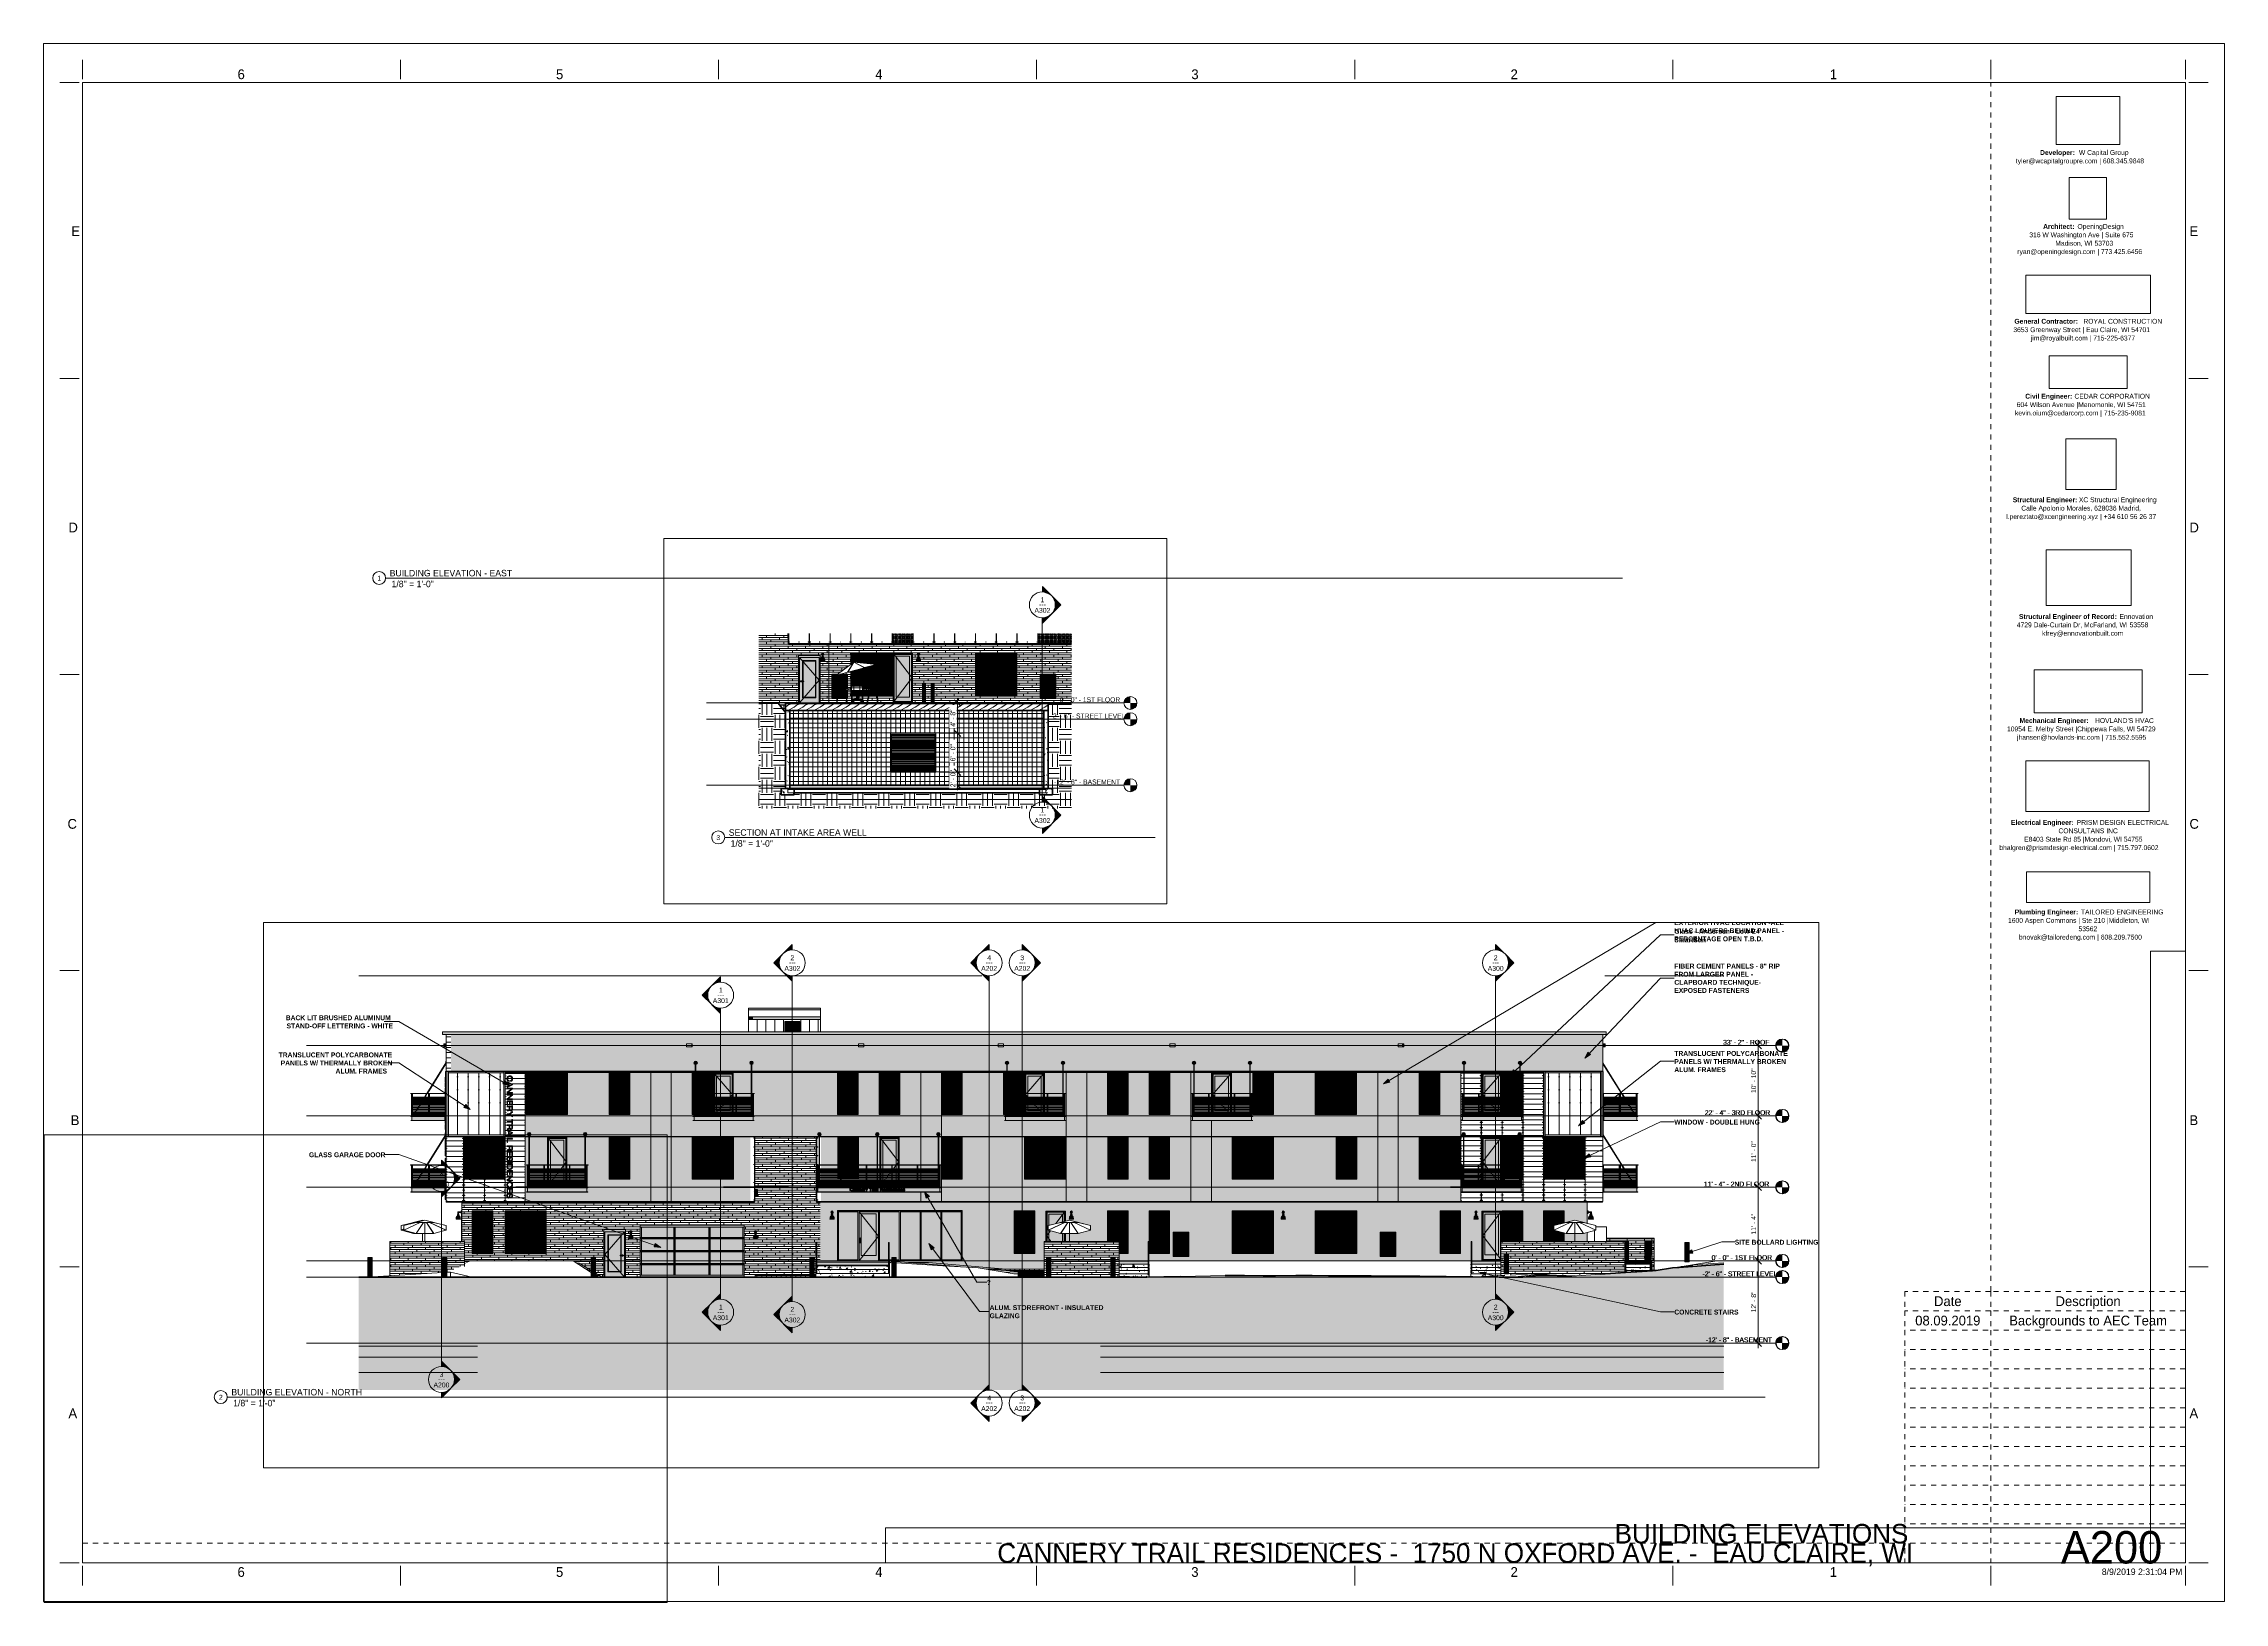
# Paper-space layout 'Layout1' of a CAD drawing. Header units: inches. Extents: x 0 to 42, y 0 to 30.
# The model-space entities are those that its viewports show. They can reach past a viewport. Long polylines and large blocks are cut down to what shows.
import ezdxf

# ---------------------------------------------------------------- set-up
doc = ezdxf.new("R2010")
doc.units = ezdxf.units.IN
doc.header["$MEASUREMENT"] = 0
for name, pattern in [('Aligning Line 1_8_', [0.25, 0.125, -0.125]), ('Dash 1_16_', [0.125, 0.0625, -0.0625]), ('Dot 1_32_', [0.03125, 0, -0.03125]), ('Grid Line 1_2_', [0.875, 0.5, -0.125, 0.125, -0.125])]:
    doc.linetypes.add(name, pattern=pattern)
for name, color, linetype, lineweight in [('0-2', 7, 'Continuous', 9), ('0-3', 165, 'Continuous', 5), ('0-4', 50, 'Continuous', 5), ('A-ANNO-DIMS', 211, 'Continuous', 9), ('A-ANNO-DIMS-96', 211, 'Continuous', 9), ('A-ANNO-SYMB', 150, 'Continuous', 9), ('A-AREA', 32, 'Continuous', 70), ('A-CLNG-1', 13, 'Continuous', 5), ('A-CLNG-2', 13, 'Continuous', 9), ('A-DETL', 90, 'Dot 1_32_', 13), ('A-DOOR-1', 7, 'Continuous', 9), ('A-DOOR-2', 7, 'Dash 1_16_', 9), ('A-DOOR-3', 31, 'Continuous', 9), ('A-DOOR-4', 31, 'Dash 1_16_', 9), ('A-DOOR-FRAM', 31, 'Continuous', 9), ('A-DOOR-FRAM-1', 7, 'Continuous', 9), ('A-DOOR-GLAZ', 31, 'Continuous', 9), ('A-DOOR-GLAZ-1', 10, 'Continuous', 9), ('A-FLOR-1', 9, 'Continuous', 5), ('A-FLOR-2', 7, 'Continuous', 9), ('A-FLOR-3', 192, 'Continuous', 5), ('A-FLOR-4', 192, 'Continuous', 9), ('A-FLOR-5', 192, 'Continuous', 50), ('A-FLOR-HRAL', 11, 'Continuous', 9), ('A-FLOR-LEVL', 51, 'Continuous', 9), ('A-FLOR-LEVL-1', 51, 'Grid Line 1_2_', 9), ('A-FLOR-LEVL-2', 147, 'Continuous', 9), ('A-FLOR-MCUT', 51, 'Continuous', 13), ('A-FLOR-PATT-1', 8, 'Continuous', 9), ('A-GENM', 5, 'Continuous', 9), ('A-GENM-1', 5, 'Continuous', 5), ('A-GLAZ-1', 151, 'Continuous', 9), ('A-GLAZ-2', 151, 'Continuous', 20), ('A-GLAZ-CURT', 52, 'Continuous', 9), ('A-GLAZ-CWMG', 51, 'Continuous', 9), ('A-ROOF-1', 132, 'Continuous', 9), ('A-ROOF-2', 132, 'Continuous', 5), ('A-WALL', 113, 'Continuous', 13), ('A-WALL-1', 113, 'Continuous', 9), ('A-WALL-2', 113, 'Continuous', 5), ('A-WALL-3', 113, 'Continuous', 50), ('A-WALL-PATT-1', 111, 'Continuous', 9), ('C-BLDG-PADS-1', 254, 'Continuous', 5), ('C-BLDG-PADS-2', 7, 'Continuous', 9), ('C-BLDG-PADS-3', 50, 'Continuous', 13), ('C-TOPO', 7, 'Continuous', 9), ('C-TOPO-1', 250, 'Continuous', 50), ('E-ELEC-EQPM', 71, 'Continuous', 9), ('E-LITE-EQPM', 33, 'Continuous', 9), ('G-ANNO-SCHD', 231, 'Continuous', 9), ('G-ANNO-SYMB', 111, 'Aligning Line 1_8_', 9), ('G-ANNO-SYMB-1', 147, 'Aligning Line 1_8_', 9), ('G-ANNO-SYMB-2', 111, 'Continuous', 9), ('G-ANNO-TEXT', 231, 'Continuous', 9), ('G-ANNO-TTLB', 6, 'Continuous', 9), ('G-ANNO-TTLB-MEDM', 33, 'Continuous', 20), ('G-IMPT', 8, 'Continuous', 9), ('I-FURN', 30, 'Continuous', 9), ('S-FNDN', 32, 'Continuous', 13), ('S-FNDN-1', 32, 'Continuous', 9), ('S-FNDN-2', 32, 'Continuous', 5), ('S-FNDN-3', 32, 'Continuous', 50), ('S-STRS', 31, 'Continuous', 9)]:
    doc.layers.add(name, color=color, linetype=linetype, lineweight=lineweight)
doc.layers.add('G-ANNO-NPLT', color=191, linetype='Continuous', plot=False)
doc.styles.add('Arial', font='arial.ttf', dxfattribs={"height": 9})
doc.styles.add('Century Gothic', font='ufonts.com_century-gothic.ttf', dxfattribs={"height": 9})
doc.styles.add('Century Gothic_1', font='ufonts.com_century-gothic.ttf', dxfattribs={"height": 0.1875})
doc.styles.add('Century Gothic_2', font='ufonts.com_century-gothic.ttf', dxfattribs={"height": 0.09375})
doc.styles.add('Century Gothic_3', font='ufonts.com_century-gothic.ttf', dxfattribs={"height": 0.125})
doc.styles.add('Century Gothic_4', font='ufonts.com_century-gothic.ttf', dxfattribs={"height": 0.625})
doc.styles.add('Century Gothic_5', font='ufonts.com_century-gothic.ttf', dxfattribs={"height": 0.375})
doc.styles.add('Century Gothic_B', font='GOTHICB.TTF', dxfattribs={"height": 9})
doc.styles.add('Century Gothic_B_1', font='GOTHICB.TTF', dxfattribs={"height": 0.09375})
doc.styles.add('Segoe UI Symbol_B', font='', dxfattribs={"height": 9})
doc.styles.get('Segoe UI Symbol_B').set_extended_font_data('Segoe UI Symbol', bold=True)
doc.dimstyles.new('OD__1_4__Tol__', dxfattribs={"dimscale": 12, "dimtxt": 9.397514, "dimasz": 1, "dimexe": 0.75, "dimexo": 0.5, "dimgap": 0.125, "dimtad": 1, "dimrnd": 0.25, "dimzin": 1, "dimdsep": 46, "dimlunit": 4, "dimtxsty": 'Century Gothic', "dimblk1": 'OBLIQUE', "dimblk2": 'OBLIQUE', "dimsah": 1, "dimcen": 0.09, "dimdle": 0.75, "dimazin": 0, "dimtfac": 1, "dimtdec": 4, "dimtix": 1, "dimtmove": 0, "dimatfit": 3, "dimfxl": 1, "dimtvp": 1, "dimtfill": 1, "dimfrac": 2, "dimtolj": 1, "dimtzin": 0, "dimarcsym": 2})
doc.dimstyles.new('OD__1_8__Tol__', dxfattribs={"dimscale": 12, "dimtxt": 9.397514, "dimasz": 1, "dimexe": 0.75, "dimexo": 0.5, "dimgap": 0.125, "dimtad": 1, "dimdec": 3, "dimrnd": 0.125, "dimzin": 3, "dimdsep": 46, "dimlunit": 4, "dimtxsty": 'Century Gothic', "dimblk1": 'OBLIQUE', "dimblk2": 'OBLIQUE', "dimsah": 1, "dimcen": 0.09, "dimdle": 0.75, "dimazin": 0, "dimtfac": 1, "dimtdec": 4, "dimtix": 1, "dimtmove": 0, "dimatfit": 3, "dimfxl": 1, "dimtvp": 1, "dimtfill": 1, "dimfrac": 2, "dimtolj": 1, "dimtzin": 0, "dimarcsym": 2})
picture_1 = doc.add_image_def('image1.jpg', size_in_pixel=(2440, 1006))
picture_2 = doc.add_image_def('image2.jpg', size_in_pixel=(785, 514))
picture_3 = doc.add_image_def('image3.png', size_in_pixel=(300, 300))
picture_4 = doc.add_image_def('image4.jpg', size_in_pixel=(336, 83))
picture_5 = doc.add_image_def('image5.jpg', size_in_pixel=(278, 110))
picture_6 = doc.add_image_def('image6.jpg', size_in_pixel=(302, 126))
picture_7 = doc.add_image_def('image7.jpg', size_in_pixel=(261, 80))
picture_8 = doc.add_image_def('image8.jpg', size_in_pixel=(344, 261))
picture_9 = doc.add_image_def('image9.jpg', size_in_pixel=(547, 610))
picture_10 = doc.add_image_def('image10.jpg', size_in_pixel=(95, 1663))
picture_11 = doc.add_image_def('image11.jpg', size_in_pixel=(3536, 95))
pattern_1 = [(0, (7032.27, -119.146), (-38.4, 76.8), [0.392, -38.007]), (0, (7032.27, -118.754), (-38.4, 76.8), [0.392, -38.007]), (0, (7032.27, -109.546), (-38.4, 76.8), [0.392, -38.007]), (0, (7032.27, -109.154), (-38.4, 76.8), [0.392, -38.007]), (0, (7032.27, -99.946), (-38.4, 76.8), [0.392, -38.007]), (0, (7032.27, -99.554), (-38.4, 76.8), [0.392, -38.007]), (0, (7032.27, -90.346), (-38.4, 76.8), [0.392, -38.007]), (0, (7032.27, -89.954), (-38.4, 76.8), [0.392, -38.007]), (0, (7032.27, -80.746), (-38.4, 76.8), [0.392, -38.007]), (0, (7032.27, -80.354), (-38.4, 76.8), [0.392, -38.007]), (0, (7032.27, -71.146), (-38.4, 76.8), [0.392, -38.007]), (0, (7032.27, -70.754), (-38.4, 76.8), [0.392, -38.007]), (0, (7032.27, -61.546), (-38.4, 76.8), [0.392, -38.007]), (0, (7032.27, -61.154), (-38.4, 76.8), [0.392, -38.007]), (0, (7032.27, -51.946), (-38.4, 76.8), [0.392, -38.007]), (0, (7032.27, -51.554), (-38.4, 76.8), [0.392, -38.007]), (0, (7067.17, -119.146), (-38.4, 76.8), [0.392, -38.007]), (0, (7067.17, -118.754), (-38.4, 76.8), [0.392, -38.007]), (0, (7067.17, -109.546), (-38.4, 76.8), [0.392, -38.007]), (0, (7067.17, -109.154), (-38.4, 76.8), [0.392, -38.007]), (0, (7067.17, -99.946), (-38.4, 76.8), [0.392, -38.007]), (0, (7067.17, -99.554), (-38.4, 76.8), [0.392, -38.007]), (0, (7067.17, -90.346), (-38.4, 76.8), [0.392, -38.007]), (0, (7067.17, -89.954), (-38.4, 76.8), [0.392, -38.007]), (0, (7067.17, -80.746), (-38.4, 76.8), [0.392, -38.007]), (0, (7067.17, -80.354), (-38.4, 76.8), [0.392, -38.007]), (0, (7067.17, -71.146), (-38.4, 76.8), [0.392, -38.007]), (0, (7067.17, -70.754), (-38.4, 76.8), [0.392, -38.007]), (0, (7067.17, -61.546), (-38.4, 76.8), [0.392, -38.007]), (0, (7067.17, -61.154), (-38.4, 76.8), [0.392, -38.007]), (0, (7067.17, -51.946), (-38.4, 76.8), [0.392, -38.007]), (0, (7067.17, -51.554), (-38.4, 76.8), [0.392, -38.007]), (90, (7030.527, -123.75), (-38.4, 2e-15), [76.8, 0, 0, 0]), (90, (7030.9, -123.75), (-38.4, 2e-15), [76.8, 0, 0, 0]), (90, (7032.268, -119.146), (-38.4, 2e-15), [0.392, -76.407]), (90, (7032.268, -109.546), (-38.4, 2e-15), [0.392, -76.407]), (90, (7032.268, -99.946), (-38.4, 2e-15), [0.392, -76.407]), (90, (7032.268, -90.346), (-38.4, 2e-15), [0.392, -76.407]), (90, (7032.268, -80.746), (-38.4, 2e-15), [0.392, -76.407]), (90, (7032.268, -71.146), (-38.4, 2e-15), [0.392, -76.407]), (90, (7032.268, -61.546), (-38.4, 2e-15), [0.392, -76.407]), (90, (7032.268, -51.946), (-38.4, 2e-15), [0.392, -76.407]), (90, (7032.66, -119.146), (-38.4, 2e-15), [0.392, -76.407]), (90, (7032.66, -109.546), (-38.4, 2e-15), [0.392, -76.407]), (90, (7032.66, -99.946), (-38.4, 2e-15), [0.392, -76.407]), (90, (7032.66, -90.346), (-38.4, 2e-15), [0.392, -76.407]), (90, (7032.66, -80.746), (-38.4, 2e-15), [0.392, -76.407]), (90, (7032.66, -71.146), (-38.4, 2e-15), [0.392, -76.407]), (90, (7032.66, -61.546), (-38.4, 2e-15), [0.392, -76.407]), (90, (7032.66, -51.946), (-38.4, 2e-15), [0.392, -76.407]), (90, (7067.168, -119.146), (-38.4, 2e-15), [0.392, -76.407]), (90, (7067.168, -109.546), (-38.4, 2e-15), [0.392, -76.407]), (90, (7067.168, -99.946), (-38.4, 2e-15), [0.392, -76.407]), (90, (7067.168, -90.346), (-38.4, 2e-15), [0.392, -76.407]), (90, (7067.168, -80.746), (-38.4, 2e-15), [0.392, -76.407]), (90, (7067.168, -71.146), (-38.4, 2e-15), [0.392, -76.407]), (90, (7067.168, -61.546), (-38.4, 2e-15), [0.392, -76.407]), (90, (7067.168, -51.946), (-38.4, 2e-15), [0.392, -76.407]), (90, (7067.56, -119.146), (-38.4, 2e-15), [0.392, -76.407]), (90, (7067.56, -109.546), (-38.4, 2e-15), [0.392, -76.407]), (90, (7067.56, -99.946), (-38.4, 2e-15), [0.392, -76.407]), (90, (7067.56, -90.346), (-38.4, 2e-15), [0.392, -76.407]), (90, (7067.56, -80.746), (-38.4, 2e-15), [0.392, -76.407]), (90, (7067.56, -71.146), (-38.4, 2e-15), [0.392, -76.407]), (90, (7067.56, -61.546), (-38.4, 2e-15), [0.392, -76.407]), (90, (7067.56, -51.946), (-38.4, 2e-15), [0.392, -76.407]), (180, (7068.93, -123.75), (-38.4, 76.8), [38.025, -0.375]), (180, (7068.93, -114.15), (-38.4, 76.8), [38.025, -0.375]), (180, (7068.93, -104.55), (-38.4, 76.8), [38.025, -0.375]), (180, (7068.93, -94.95), (-38.4, 76.8), [38.025, -0.375]), (180, (7068.93, -85.35), (-38.4, 76.8), [38.025, -0.375]), (180, (7068.93, -75.75), (-38.4, 76.8), [38.025, -0.375]), (180, (7068.93, -66.15), (-38.4, 76.8), [38.025, -0.375]), (180, (7068.93, -56.55), (-38.4, 76.8), [38.025, -0.375])]
pattern_2 = [(0, (6993.84, 112.3), (-38.4, 120.375), [0.392, -38.007]), (0, (6993.84, 112.7), (-38.4, 120.375), [0.392, -38.007]), (0, (6993.84, 128.66), (-38.4, 120.375), [0.392, -38.007]), (0, (6993.84, 129.05), (-38.4, 120.375), [0.392, -38.007]), (0, (6993.84, 145.02), (-38.4, 120.375), [0.392, -38.007]), (0, (6993.84, 145.41), (-38.4, 120.375), [0.392, -38.007]), (0, (6993.84, 161.38), (-38.4, 120.375), [0.392, -38.007]), (0, (6993.84, 161.77), (-38.4, 120.375), [0.392, -38.007]), (0, (6993.84, 177.73), (-38.4, 120.375), [0.392, -38.007]), (0, (6993.84, 178.12), (-38.4, 120.375), [0.392, -38.007]), (0, (6993.84, 194.09), (-38.4, 120.375), [0.392, -38.007]), (0, (6993.84, 194.48), (-38.4, 120.375), [0.392, -38.007]), (0, (6993.84, 210.45), (-38.4, 120.375), [0.392, -38.007]), (0, (6993.84, 210.84), (-38.4, 120.375), [0.392, -38.007]), (0, (6993.84, 226.8), (-38.4, 120.375), [0.392, -38.007]), (0, (6993.84, 227.2), (-38.4, 120.375), [0.392, -38.007]), (0, (7011.29, 112.3), (-38.4, 120.375), [0.392, -38.007]), (0, (7011.29, 112.7), (-38.4, 120.375), [0.392, -38.007]), (0, (7011.29, 128.66), (-38.4, 120.375), [0.392, -38.007]), (0, (7011.29, 129.05), (-38.4, 120.375), [0.392, -38.007]), (0, (7011.29, 145.02), (-38.4, 120.375), [0.392, -38.007]), (0, (7011.29, 145.41), (-38.4, 120.375), [0.392, -38.007]), (0, (7011.29, 161.38), (-38.4, 120.375), [0.392, -38.007]), (0, (7011.29, 161.77), (-38.4, 120.375), [0.392, -38.007]), (0, (7011.29, 177.73), (-38.4, 120.375), [0.392, -38.007]), (0, (7011.29, 178.12), (-38.4, 120.375), [0.392, -38.007]), (0, (7011.29, 194.09), (-38.4, 120.375), [0.392, -38.007]), (0, (7011.29, 194.48), (-38.4, 120.375), [0.392, -38.007]), (0, (7011.29, 210.45), (-38.4, 120.375), [0.392, -38.007]), (0, (7011.29, 210.84), (-38.4, 120.375), [0.392, -38.007]), (0, (7011.29, 226.8), (-38.4, 120.375), [0.392, -38.007]), (0, (7011.29, 227.2), (-38.4, 120.375), [0.392, -38.007]), (0, (7028.74, 112.3), (-38.4, 120.375), [0.392, -38.007]), (0, (7028.74, 112.7), (-38.4, 120.375), [0.392, -38.007]), (0, (7028.74, 128.66), (-38.4, 120.375), [0.392, -38.007]), (0, (7028.74, 129.05), (-38.4, 120.375), [0.392, -38.007]), (0, (7028.74, 145.02), (-38.4, 120.375), [0.392, -38.007]), (0, (7028.74, 145.41), (-38.4, 120.375), [0.392, -38.007]), (0, (7028.74, 161.38), (-38.4, 120.375), [0.392, -38.007]), (0, (7028.74, 161.77), (-38.4, 120.375), [0.392, -38.007]), (0, (7028.74, 177.73), (-38.4, 120.375), [0.392, -38.007]), (0, (7028.74, 178.12), (-38.4, 120.375), [0.392, -38.007]), (0, (7028.74, 194.09), (-38.4, 120.375), [0.392, -38.007]), (0, (7028.74, 194.48), (-38.4, 120.375), [0.392, -38.007]), (0, (7028.74, 210.45), (-38.4, 120.375), [0.392, -38.007]), (0, (7028.74, 210.84), (-38.4, 120.375), [0.392, -38.007]), (0, (7028.74, 226.8), (-38.4, 120.375), [0.392, -38.007]), (0, (7028.74, 227.2), (-38.4, 120.375), [0.392, -38.007]), (90, (6992.1, 109.75), (-38.4, 2e-15), [120, -0.375]), (90, (6992.477, 109.75), (-38.4, 2e-15), [120, -0.375]), (90, (6993.843, 112.304), (-38.4, 2e-15), [0.392, -119.982]), (90, (6993.843, 128.66), (-38.4, 2e-15), [0.392, -119.982]), (90, (6993.843, 145.018), (-38.4, 2e-15), [0.392, -119.982]), (90, (6993.843, 161.375), (-38.4, 2e-15), [0.392, -119.982]), (90, (6993.843, 177.732), (-38.4, 2e-15), [0.392, -119.982]), (90, (6993.843, 194.09), (-38.4, 2e-15), [0.392, -119.982]), (90, (6993.843, 210.447), (-38.4, 2e-15), [0.392, -119.982]), (90, (6993.843, 226.804), (-38.4, 2e-15), [0.392, -119.982]), (90, (6994.236, 112.304), (-38.4, 2e-15), [0.392, -119.982]), (90, (6994.236, 128.66), (-38.4, 2e-15), [0.392, -119.982]), (90, (6994.236, 145.018), (-38.4, 2e-15), [0.392, -119.982]), (90, (6994.236, 161.375), (-38.4, 2e-15), [0.392, -119.982]), (90, (6994.236, 177.732), (-38.4, 2e-15), [0.392, -119.982]), (90, (6994.236, 194.09), (-38.4, 2e-15), [0.392, -119.982]), (90, (6994.236, 210.447), (-38.4, 2e-15), [0.392, -119.982]), (90, (6994.236, 226.804), (-38.4, 2e-15), [0.392, -119.982]), (90, (7011.293, 112.304), (-38.4, 2e-15), [0.392, -119.982]), (90, (7011.293, 128.66), (-38.4, 2e-15), [0.392, -119.982]), (90, (7011.293, 145.018), (-38.4, 2e-15), [0.392, -119.982]), (90, (7011.293, 161.375), (-38.4, 2e-15), [0.392, -119.982]), (90, (7011.293, 177.732), (-38.4, 2e-15), [0.392, -119.982]), (90, (7011.293, 194.09), (-38.4, 2e-15), [0.392, -119.982]), (90, (7011.293, 210.447), (-38.4, 2e-15), [0.392, -119.982]), (90, (7011.293, 226.804), (-38.4, 2e-15), [0.392, -119.982]), (90, (7011.686, 112.304), (-38.4, 2e-15), [0.392, -119.982]), (90, (7011.686, 128.66), (-38.4, 2e-15), [0.392, -119.982]), (90, (7011.686, 145.018), (-38.4, 2e-15), [0.392, -119.982]), (90, (7011.686, 161.375), (-38.4, 2e-15), [0.392, -119.982]), (90, (7011.686, 177.732), (-38.4, 2e-15), [0.392, -119.982]), (90, (7011.686, 194.09), (-38.4, 2e-15), [0.392, -119.982]), (90, (7011.686, 210.447), (-38.4, 2e-15), [0.392, -119.982]), (90, (7011.686, 226.804), (-38.4, 2e-15), [0.392, -119.982]), (90, (7028.743, 112.304), (-38.4, 2e-15), [0.392, -119.982]), (90, (7028.743, 128.66), (-38.4, 2e-15), [0.392, -119.982]), (90, (7028.743, 145.018), (-38.4, 2e-15), [0.392, -119.982]), (90, (7028.743, 161.375), (-38.4, 2e-15), [0.392, -119.982]), (90, (7028.743, 177.732), (-38.4, 2e-15), [0.392, -119.982]), (90, (7028.743, 194.09), (-38.4, 2e-15), [0.392, -119.982]), (90, (7028.743, 210.447), (-38.4, 2e-15), [0.392, -119.982]), (90, (7028.743, 226.804), (-38.4, 2e-15), [0.392, -119.982]), (90, (7029.136, 112.304), (-38.4, 2e-15), [0.392, -119.982]), (90, (7029.136, 128.66), (-38.4, 2e-15), [0.392, -119.982]), (90, (7029.136, 145.018), (-38.4, 2e-15), [0.392, -119.982]), (90, (7029.136, 161.375), (-38.4, 2e-15), [0.392, -119.982]), (90, (7029.136, 177.732), (-38.4, 2e-15), [0.392, -119.982]), (90, (7029.136, 194.09), (-38.4, 2e-15), [0.392, -119.982]), (90, (7029.136, 210.447), (-38.4, 2e-15), [0.392, -119.982]), (90, (7029.136, 226.804), (-38.4, 2e-15), [0.392, -119.982]), (180, (7030.5, 109.38), (-38.4, 120.375), [38.025, -0.375]), (180, (7030.5, 109.75), (-38.4, 120.375), [38.025, -0.375])]
pattern_3 = [(49.781, (17016.879, 11.352), (27.542763, -2.39092), [2.867, -31.537]), (355.038, (17016.88, 11.352), (-5.32791, 28.66125), [2.304, -25.343]), (100.531, (17019.174, 11.153), (22.214947, 26.26965), [2.429, -26.723]), (45.962, (17016.88, 18.973), (40.98173, -6.30683), [4.303, -47.329]), (96.687, (17020.294, 18.447), (35.89096, 37.11785), [3.643, -40.078]), (351.251, (17016.88, 18.973), (35.89144, 37.11759), [3.455, -38.009]), (20.852, (17020.719, 17.068), (22.920947, -15.340956), [2.877, -31.649]), (326.206, (17020.72, 17.068), (9.34303, 27.63074), [2.298, -25.283]), (71.317, (17022.629, 15.79), (32.26478, 12.28913), [2.431, -26.737]), (37.286, (17016.879, 11.352), (0.467294, 12.684528), [1.264, -23.702, 1.264, -24.391, -25.367]), (37.286, (17016.879, 11.352), (0.467294, 12.684528), [-50.62, 1.264, -24.104]), (7.443, (17016.879, 11.352), (10.101368, 15.028153), [1.267, -13.4, 1.267, -23.191, -9.695]), (7.443, (17016.879, 11.352), (10.101368, 15.028153), [-39.124, 1.267, -8.428]), (327.701, (17008.316, 11.352), (20.498663, -0.85914), [1.264, -8.314, 1.264, -28.621, -39.656]), (327.701, (17008.316, 11.352), (20.498663, -0.85914), [-39.464, 1.264, -38.391]), (317.721, (17004.476, 11.352), (22.394505, 3.814535), [1.263, -11.173, 1.263, -18.558, -28.125]), (317.721, (17004.476, 11.352), (22.394505, 3.814535), [-32.257, 1.263, -26.862])]
pattern_4 = [(49.781, (17016.879, 12.92), (27.542763, -2.39092), [2.867, -31.537]), (355.038, (17016.88, 12.92), (-5.32791, 28.66125), [2.304, -25.343]), (100.531, (17019.174, 12.722), (22.214947, 26.26965), [2.429, -26.723]), (45.962, (17016.88, 20.542), (40.98173, -6.30683), [4.303, -47.329]), (96.687, (17020.294, 20.016), (35.89096, 37.11785), [3.643, -40.078]), (351.251, (17016.88, 20.54), (35.89144, 37.11759), [3.455, -38.009]), (20.852, (17020.719, 18.637), (22.920947, -15.340956), [2.877, -31.649]), (326.206, (17020.72, 18.637), (9.34303, 27.63074), [2.298, -25.283]), (71.317, (17022.629, 17.358), (32.26478, 12.28913), [2.431, -26.737]), (37.286, (17016.879, 12.921), (0.467294, 12.684528), [1.264, -23.702, 1.264, -24.391, -25.367]), (37.286, (17016.879, 12.921), (0.467294, 12.684528), [-50.62, 1.264, -24.104]), (7.443, (17016.879, 12.921), (10.101368, 15.028153), [1.267, -13.4, 1.267, -23.191, -9.695]), (7.443, (17016.879, 12.921), (10.101368, 15.028153), [-39.124, 1.267, -8.428]), (327.701, (17008.316, 12.921), (20.498663, -0.85914), [1.264, -8.314, 1.264, -28.621, -39.656]), (327.701, (17008.316, 12.921), (20.498663, -0.85914), [-39.464, 1.264, -38.391]), (317.721, (17004.476, 12.921), (22.394505, 3.814535), [1.263, -11.173, 1.263, -18.558, -28.125]), (317.721, (17004.476, 12.921), (22.394505, 3.814535), [-32.257, 1.263, -26.862])]
pattern_5 = [(49.781, (17016.879, 14.49), (27.542763, -2.39092), [2.867, -31.537]), (355.038, (17016.88, 14.49), (-5.32791, 28.66125), [2.304, -25.343]), (100.531, (17019.174, 14.29), (22.214947, 26.26965), [2.429, -26.723]), (45.962, (17016.88, 22.11), (40.98173, -6.30683), [4.303, -47.329]), (96.687, (17020.294, 21.586), (35.89096, 37.11785), [3.643, -40.078]), (351.251, (17016.88, 22.11), (35.89144, 37.11759), [3.455, -38.009]), (20.852, (17020.719, 20.206), (22.920947, -15.340956), [2.877, -31.649]), (326.206, (17020.72, 20.206), (9.34303, 27.63074), [2.298, -25.283]), (71.317, (17022.629, 18.928), (32.26478, 12.28913), [2.431, -26.737]), (37.286, (17016.879, 14.49), (0.467294, 12.684528), [1.264, -23.702, 1.264, -24.391, -25.367]), (37.286, (17016.879, 14.49), (0.467294, 12.684528), [-50.62, 1.264, -24.104]), (7.443, (17016.879, 14.49), (10.101368, 15.028153), [1.267, -13.4, 1.267, -23.191, -9.695]), (7.443, (17016.879, 14.49), (10.101368, 15.028153), [-39.124, 1.267, -8.428]), (327.701, (17008.316, 14.49), (20.498663, -0.85914), [1.264, -8.314, 1.264, -28.621, -39.656]), (327.701, (17008.316, 14.49), (20.498663, -0.85914), [-39.464, 1.264, -38.391]), (317.721, (17004.476, 14.49), (22.394505, 3.814535), [1.263, -11.173, 1.263, -18.558, -28.125]), (317.721, (17004.476, 14.49), (22.394505, 3.814535), [-32.257, 1.263, -26.862])]
pattern_6 = [(49.781, (17016.879, 16.06), (27.542763, -2.39092), [2.867, -31.537]), (355.038, (17016.88, 16.06), (-5.32791, 28.66125), [2.304, -25.343]), (100.531, (17019.174, 15.86), (22.214947, 26.26965), [2.429, -26.723]), (45.962, (17016.88, 23.68), (40.98173, -6.30683), [4.303, -47.329]), (96.687, (17020.294, 23.155), (35.89096, 37.11785), [3.643, -40.078]), (351.251, (17016.88, 23.68), (35.89144, 37.11759), [3.455, -38.009]), (20.852, (17020.719, 21.775), (22.920947, -15.340956), [2.877, -31.649]), (326.206, (17020.72, 21.775), (9.34303, 27.63074), [2.298, -25.283]), (71.317, (17022.629, 20.497), (32.26478, 12.28913), [2.431, -26.737]), (37.286, (17016.879, 16.06), (0.467294, 12.684528), [1.264, -23.702, 1.264, -24.391, -25.367]), (37.286, (17016.879, 16.06), (0.467294, 12.684528), [-50.62, 1.264, -24.104]), (7.443, (17016.879, 16.06), (10.101368, 15.028153), [1.267, -13.4, 1.267, -23.191, -9.695]), (7.443, (17016.879, 16.06), (10.101368, 15.028153), [-39.124, 1.267, -8.428]), (327.701, (17008.316, 16.06), (20.498663, -0.85914), [1.264, -8.314, 1.264, -28.621, -39.656]), (327.701, (17008.316, 16.06), (20.498663, -0.85914), [-39.464, 1.264, -38.391]), (317.721, (17004.476, 16.06), (22.394505, 3.814535), [1.263, -11.173, 1.263, -18.558, -28.125]), (317.721, (17004.476, 16.06), (22.394505, 3.814535), [-32.257, 1.263, -26.862])]
pattern_7 = [(0, (6128.2896, -29.2), (0, 4), []), (90, (6128.29, -29.2), (-8, 8), [4, -28]), (90, (6144.29, -25.2), (-8, 8), [4, -28])]
pattern_8 = [(0, (7117.8146, 0.8), (0, 4), []), (90, (7117.815, 0.8), (-8, 8), [4, -28]), (90, (7133.815, 4.8), (-8, 8), [4, -28])]
pattern_9 = [(0, (4784.2896, 0.8), (0, 4), []), (90, (4784.29, 0.8), (-8, 8), [4, -28]), (90, (4800.29, 4.8), (-8, 8), [4, -28])]
pattern_10 = [(90, (5574.14, 398), (-16.082, 1e-15), [])]
pattern_11 = [(0, (2872.12, 124.832), (24, 24), [24, -24]), (0, (2872.12, 133.832), (24, 24), [24, -24]), (0, (2872.12, 142.832), (24, 24), [24, -24]), (90, (2875.12, 145.832), (-24, 24), [24, -24]), (90, (2884.12, 145.832), (-24, 24), [24, -24]), (90, (2893.12, 145.832), (-24, 24), [24, -24])]
pattern_12 = [(50, (7982.22, 124.832), (27.5427, -2.4099), [2.88, -31.68]), (355, (7982.22, 124.832), (-5.3278, 28.8843), [2.304, -25.344]), (100.451, (7984.515, 124.63), (22.2153, 26.474), [2.448, -26.924]), (46.184, (7982.22, 132.512), (40.982, -6.3564), [4.32, -47.52]), (96.636, (7985.635, 131.982), (35.8907, 37.406), [3.671, -40.386]), (351.184, (7982.22, 132.51), (35.891, 37.406), [3.456, -38.016]), (21, (7986.06, 130.592), (22.921, -15.4607), [2.88, -31.68]), (326, (7986.06, 130.592), (9.3435, 27.8457), [2.304, -25.344]), (71.451, (7987.97, 129.303), (32.2648, 12.3844), [2.448, -26.924]), (37.5, (7982.22, 124.832), (0.46686, 12.7827), [1.267, -23.77, 1.267, -24.461, -25.44]), (37.5, (7982.22, 124.832), (0.46686, 12.7827), [-50.765, 1.267, -24.173]), (7.5, (7982.22, 124.832), (10.1016, 15.1451), [1.267, -13.402, 1.267, -23.194, -9.696]), (7.5, (7982.22, 124.832), (10.1016, 15.1451), [-39.13, 1.267, -8.429]), (327.5, (7973.657, 124.832), (20.49916, -0.86578), [1.267, -8.333, 1.267, -28.685, -39.744]), (327.5, (7973.657, 124.832), (20.49916, -0.86578), [-39.552, 1.267, -38.477]), (317.5, (7969.817, 124.832), (22.3948, 3.8443), [1.267, -11.213, 1.267, -18.624, -28.224]), (317.5, (7969.817, 124.832), (22.3948, 3.8443), [-32.371, 1.267, -26.957])]

# ---------------------------------------------------------------- blocks, each defined once
blk = doc.blocks.new('OD Title Block - 30x42 - CDs - one-598439-BUILDING ELEVATIONS')
at = {"layer": 'G-ANNO-TTLB'}
for p, q in [((-0.01, 30.014), (41.99, 30.014)), ((-0.01, 0.014), (-0.01, 30.014)), ((41.99, 0.014), (41.99, 30.014)), ((-0.01, 0.014), (41.99, 0.014))]:
    blk.add_line(p, q, dxfattribs=at)
at = {"layer": 'G-ANNO-TTLB', "linetype": 'Dot 1_32_', "lineweight": 13}
for p, q in [((37.49, 5.989), (37.49, 29.264)), ((0.74, 1.137), (35.905, 1.137))]:
    blk.add_line(p, q, dxfattribs=at)
at = {"layer": 'G-ANNO-TTLB-MEDM'}
for p, q in [((0.74, 29.326), (0.74, 29.701)), ((6.865, 29.326), (6.865, 29.701)), ((12.99, 29.326), (12.99, 29.701)), ((19.115, 29.326), (19.115, 29.701)), ((25.24, 29.326), (25.24, 29.701)), ((31.365, 29.326), (31.365, 29.701)), ((37.49, 29.326), (37.49, 29.701)), ((41.24, 29.326), (41.24, 29.701)), ((0.677, 29.264), (0.302, 29.264)), ((0.74, 29.264), (41.24, 29.264)), ((0.74, 29.264), (0.74, 0.764)), ((41.24, 29.264), (41.24, 0.764)), ((41.302, 29.264), (41.677, 29.264)), ((0.677, 23.564), (0.302, 23.564)), ((41.302, 23.564), (41.677, 23.564)), ((0.677, 17.864), (0.302, 17.864)), ((41.302, 17.864), (41.677, 17.864)), ((0.677, 12.164), (0.302, 12.164)), ((41.302, 12.164), (41.677, 12.164)), ((0.677, 6.464), (0.302, 6.464)), ((41.302, 6.464), (41.677, 6.464)), ((0.677, 0.764), (0.302, 0.764)), ((0.74, 0.764), (41.24, 0.764)), ((0.74, 0.701), (0.74, 0.326)), ((6.865, 0.701), (6.865, 0.326)), ((12.99, 0.701), (12.99, 0.326)), ((19.115, 0.701), (19.115, 0.326)), ((25.24, 0.701), (25.24, 0.326)), ((31.365, 0.701), (31.365, 0.326)), ((37.49, 0.701), (37.49, 0.326)), ((41.24, 0.701), (41.24, 0.326)), ((41.302, 0.764), (41.677, 0.764))]:
    blk.add_line(p, q, dxfattribs=at)
at = {"layer": 'G-ANNO-TTLB', "attachment_point": 1}
for s, insert, char_height, width, style in [('6', (3.725, 29.517), 0.188, 0.17675, 'Century Gothic_1'), ('5', (9.858, 29.517), 0.188, 0.17675, 'Century Gothic_1'), ('4', (16.007, 29.517), 0.188, 0.17675, 'Century Gothic_1'), ('3', (22.094, 29.517), 0.188, 0.17675, 'Century Gothic_1'), ('2', (28.242, 29.517), 0.188, 0.17675, 'Century Gothic_1'), ('1', (34.391, 29.517), 0.188, 0.17675, 'Century Gothic_1'), ('tyler@wcapitalgroupre.com | 608.345.9848', (37.974, 27.802), 0.09375, 3.36141, 'Century Gothic_2'), ('Developer: ', (38.44, 27.964), 0.09375, 0.90584, 'Century Gothic_B_1'), ('W Capital Group', (39.188, 27.964), 0.09375, 1.32878, 'Century Gothic_2'), ('E', (0.523, 26.497), 0.188, 0.17044, 'Century Gothic_1'), ('Architect: ', (38.499, 26.54), 0.09375, 0.80169, 'Century Gothic_B_1'), ('OpeningDesign', (39.16, 26.54), 0.09375, 1.212, 'Century Gothic_2'), ('E', (41.317, 26.497), 0.188, 0.17044, 'Century Gothic_1'), ('ryan@openingdesign.com | 773.425.6456', (38.002, 26.056), 0.09375, 3.21937, 'Century Gothic_2'), ('316 W Washington Ave | Suite 675', (38.233, 26.379), 0.09375, 2.65756, 'Century Gothic_2'), ('Madison, WI 53703', (38.733, 26.217), 0.09375, 1.44556, 'Century Gothic_2'), ('3653 Greenway Street | Eau Claire, WI 54701', (37.925, 24.552), 0.09375, 3.4845, 'Century Gothic_2'), ('General Contractor: ', (37.946, 24.714), 0.09375, 1.60969, 'Century Gothic_B_1'), ('jim@royalbuilt.com | 715-225-6377', (38.263, 24.391), 0.09375, 2.66387, 'Century Gothic_2'), ('ROYAL CONSTRUCTION', (39.274, 24.714), 0.09375, 1.82116, 'Century Gothic_2'), ('604 Wilson Avenue |Menomonie, WI 54751', (37.99, 23.109), 0.09375, 3.32669, 'Century Gothic_2'), ('Civil Engineer: ', (38.154, 23.271), 0.09375, 1.14888, 'Century Gothic_B_1'), ('CEDAR CORPORATION', (39.102, 23.271), 0.09375, 1.78012, 'Century Gothic_2'), ('kevin.oium@cedarcorp.com | 715-235-9081', (37.956, 22.948), 0.09375, 3.40559, 'Century Gothic_2'), ('Structural Engineer: ', (37.914, 21.277), 0.09375, 1.54341, 'Century Gothic_B_1'), ('Calle Apolonio Morales, 628036 Madrid, ', (38.078, 21.116), 0.09375, 3.15309, 'Century Gothic_2'), ('XC Structural Engineering', (39.188, 21.277), 0.09375, 1.96319, 'Century Gothic_2'), ('D', (0.468, 20.791), 0.188, 0.23672, 'Century Gothic_1'), ('l.pereztato@xcengineering.xyz | +34 610 56 26 37', (37.787, 20.954), 0.09375, 3.81591, 'Century Gothic_2'), ('D', (41.317, 20.791), 0.188, 0.23672, 'Century Gothic_1'), ('Structural Engineer of Record: ', (38.034, 19.03), 0.09375, 2.34509, 'Century Gothic_B_1'), ('Ennovation', (39.969, 19.03), 0.0937, 0.87428, 'Century Gothic_2'), ('4729 Dale-Curtain Dr, McFarland, WI 53558', (37.992, 18.869), 0.09375, 3.32037, 'Century Gothic_2'), ('kfrey@ennovationbuilt.com', (38.479, 18.707), 0.09375, 2.13994, 'Century Gothic_2'), ('10954 E. Melby Street |Chippewa Falls, WI 54729', (37.803, 16.865), 0.09375, 3.77487, 'Century Gothic_2'), ('Mechanical Engineer: ', (38.045, 17.026), 0.09375, 1.76119, 'Century Gothic_B_1'), ("HOVLAND'S HVAC", (39.498, 17.026), 0.09375, 1.42663, 'Century Gothic_2'), ('jhansen@hovlands-inc.com | 715.552.5595', (37.996, 16.704), 0.09375, 3.31091, 'Century Gothic_2'), ('C', (0.45, 15.084), 0.188, 0.25881, 'Century Gothic_1'), ('Electrical Engineer: ', (37.88, 15.064), 0.09375, 1.53394, 'Century Gothic_B_1'), ('E8403 State Rd 85 |Mondovi, WI 54755', (38.133, 14.741), 0.09375, 2.9795, 'Century Gothic_2'), ('CONSULTANS INC', (38.794, 14.903), 0.09375, 1.37613, 'Century Gothic_2'), ('PRISM DESIGN ELECTRICAL ', (39.146, 15.064), 0.09375, 2.09891, 'Century Gothic_2'), ('C', (41.317, 15.084), 0.188, 0.25881, 'Century Gothic_1'), ('bhalgren@prismdesign-electrical.com | 715.797.0602', (37.656, 14.58), 0.09375, 4.13469, 'Century Gothic_2'), ('1600 Aspen Commons | Ste 210 |Middleton, WI ', (37.823, 13.178), 0.09375, 3.77172, 'Century Gothic_2'), ('Plumbing Engineer: ', (37.951, 13.34), 0.09375, 1.54656, 'Century Gothic_B_1'), ('TAILORED ENGINEERING', (39.227, 13.34), 0.09375, 1.87166, 'Century Gothic_2'), ('bnovak@tailoredeng.com | 608.209.7500', (38.034, 12.856), 0.09375, 3.21622, 'Century Gothic_2'), ('53562', (39.18, 13.017), 0.0937, 0.44188, 'Century Gothic_2'), ('B', (0.512, 9.378), 0.188, 0.18306, 'Century Gothic_1'), ('B', (41.317, 9.378), 0.188, 0.18306, 'Century Gothic_1'), ('A', (0.468, 3.734), 0.188, 0.23672, 'Century Gothic_1'), ('A', (41.317, 3.734), 0.188, 0.23672, 'Century Gothic_1'), ('6', (3.724, 0.679), 0.188, 0.17675, 'Century Gothic_1'), ('5', (9.858, 0.679), 0.188, 0.17675, 'Century Gothic_1'), ('4', (16.007, 0.679), 0.188, 0.17675, 'Century Gothic_1'), ('3', (22.093, 0.679), 0.188, 0.17675, 'Century Gothic_1'), ('2', (28.242, 0.679), 0.188, 0.17675, 'Century Gothic_1'), ('1', (34.39, 0.679), 0.188, 0.17675, 'Century Gothic_1')]:
    blk.add_mtext(s, dxfattribs=dict(at, insert=insert, char_height=char_height, width=width, style=style))
at = {"layer": 'G-ANNO-TTLB'}
image = blk.add_image(picture_8, insert=(38.752, 28.068), size_in_units=(1.226, 0.93), dxfattribs=at)
image.dxf.flags = 7
image = blk.add_image(picture_9, insert=(38.999, 26.632), size_in_units=(0.719, 0.802), rotation=0, dxfattribs=at)
image.dxf.flags = 7
image = blk.add_image(picture_7, insert=(38.163, 24.818), size_in_units=(2.404, 0.737), dxfattribs=at)
image.dxf.flags = 7
image = blk.add_image(picture_6, insert=(38.612, 23.375), size_in_units=(1.506, 0.628), dxfattribs=at)
image.dxf.flags = 7
image = blk.add_image(picture_3, insert=(38.938, 21.431), size_in_units=(0.97, 0.97), dxfattribs=at)
image.dxf.flags = 7
image = blk.add_image(picture_2, insert=(38.558, 19.194), size_in_units=(1.638, 1.072), dxfattribs=at)
image.dxf.flags = 7
image = blk.add_image(picture_5, insert=(38.326, 17.131), size_in_units=(2.077, 0.822), dxfattribs=at)
image.dxf.flags = 7
image = blk.add_image(picture_1, insert=(38.167, 15.226), size_in_units=(2.376, 0.98), dxfattribs=at)
image.dxf.flags = 7
image = blk.add_image(picture_4, insert=(38.179, 13.479), size_in_units=(2.372, 0.586), dxfattribs=at)
image.dxf.flags = 7
image = blk.add_image(picture_10, insert=(40.567, 0.764), size_in_units=(0.673, 11.775), dxfattribs=at)
image.dxf.flags = 7
image = blk.add_image(picture_11, insert=(16.203, 0.764), size_in_units=(25.037, 0.673), dxfattribs=at)
image.dxf.flags = 7
blk = doc.blocks.new('Viewport - All On-568496-BUILDING ELEVATIONS')
at = {"layer": 'G-ANNO-TTLB'}
for start, end in [(360, 180), (180, 360)]:
    blk.add_arc((-0.125, 0), 0.125, start, end, dxfattribs=at)
blk = doc.blocks.new('CTR  - Topography_rvt-2-BUILDING ELEVATION - NORTH')
at = {"layer": 'C-BLDG-PADS-1'}
h = blk.add_hatch(color=256, dxfattribs=at)
h.paths.add_polyline_path([(-11084.935, -21.22), (-11068.589, -20), (-11061.114, -20.305), (-11061.114, -19.813), (-11123.99, -14.576), (-11089.661, -20.416)], flags=0)
h.paths.add_polyline_path([(-11171.565, -10.614), (-11286.42, -1.049), (-11286.42, -3.432), (-11200.113, -9), (-11176.008, -10.363)], flags=0)
h.paths.add_polyline_path([(-11298.989, -3.963), (-11295.093, -2), (-11294.42, -2.204), (-11294.42, -0.383), (-11299.014, 0), (-11298.989, -3.949)], flags=0)
blk.add_hatch(color=256, dxfattribs=at).paths.add_polyline_path([(-11013.114, -30), (-11013.114, -19.842), (-11061.114, -19.842), (-11061.114, -30), (-11018.285, -30)], flags=0)
at = {"layer": 'C-TOPO'}
h = blk.add_hatch(dxfattribs=at)
h.set_pattern_fill('FP_39', color=256, style=0, pattern_type=2)
h.set_pattern_definition([(0, (12, 0), (24, 24), [24, -24]), (0, (12, 9), (24, 24), [24, -24]), (0, (12, 18), (24, 24), [24, -24]), (90, (15, 21), (-24, 24), [24, -24]), (90, (24, 21), (-24, 24), [24, -24]), (90, (33, 21), (-24, 24), [24, -24])])
h.paths.add_polyline_path([(-12266.27, -238.767), (-9756.497, -238.767), (-9756.497, -5.969), (-9850.927, -12.8), (-9884.029, -18), (-9993.082, -25.015), (-10043.153, -28.412), (-10085.623, -27.082), (-10085.623, -27.082), (-10090.517, -26.929), (-10093.886, -27.246), (-10098.385, -27.246), (-10127.624, -30), (-10150.805, -29.98), (-10171.393, -29.95), (-10408.301, -27.43), (-10466.252, -27.557), (-10486.95, -27.599), (-10517.537, -27.237), (-10524.961, -27.239), (-10534.893, -27.122), (-10585.348, -27.535), (-10642.589, -27.26), (-10678.149, -26.984), (-10823.035, -29.946), (-10860.561, -30), (-12280.073, -30), (-12280.073, -238.767), (-12266.589, -238.767)], flags=0)
at = {"layer": 'C-BLDG-PADS-2'}
for p, q in [((-11299.014, 0), (-11294.42, -0.383)), ((-11299.014, -1.5), (-11299.014, 0)), ((-11286.42, -1.049), (-11171.565, -10.614)), ((-11123.99, -14.576), (-11061.114, -19.813)), ((-11061.114, -19.842), (-11013.114, -19.842)), ((-11061.114, -19.842), (-11061.114, -20.305)), ((-11013.114, -19.842), (-11061.114, -19.842)), ((-11061.114, -26.141), (-11061.114, -30)), ((-11013.114, -30), (-11013.114, -27.156))]:
    blk.add_line(p, q, dxfattribs=at)
at = {"layer": 'C-TOPO'}
for p, q in [((-10819.489, -0.083), (-10818.99, 0)), ((-10783.668, 0), (-10818.99, 0)), ((-10783.668, 0), (-10731.314, 0)), ((-10674.82, 0), (-10731.314, 0)), ((-10601.905, 0), (-10674.82, 0)), ((-10601.905, 0), (-10519.663, 0)), ((-10519.663, 0), (-10445.053, 0)), ((-10445.053, 0), (-10389.095, 0)), ((-10338.224, 0), (-10389.095, 0)), ((-10338.224, 0), (-10279.723, 0)), ((-10223.789, 0), (-10279.723, 0)), ((-10223.789, 0), (-10223.498, -0.75)), ((-9769.443, 0), (-9814.033, -7.494)), ((-9769.443, 0), (-9769.278, 0)), ((-9769.443, 0), (-9756.497, 0)), ((-12080.73, -2.999), (-12073.833, 0)), ((-12054.82, 0), (-12073.833, 0)), ((-12054.82, 0), (-11983.833, 0)), ((-11983.833, 0), (-11943.904, 0)), ((-11943.904, 0), (-11883.787, 0)), ((-11883.787, 0), (-11850.189, -21.355)), ((-10823.529, -0.75), (-10820.489, -0.248)), ((-11298.989, -3.963), (-11295.093, -2)), ((-11294.42, -2.204), (-11295.093, -2)), ((-9814.033, -7.494), (-9756.497, -3.293)), ((-9756.497, -3.293), (-9814.033, -7.494)), ((-11286.42, -3.432), (-11200.113, -9)), ((-9838.989, -11.937), (-9756.497, -5.969)), ((-9814.033, -7.494), (-9833.38, -10.044)), ((-9814.033, -7.494), (-9813.466, -8.603)), ((-9813.466, -8.603), (-9814.033, -7.494)), ((-9833.38, -10.044), (-9813.466, -8.603)), ((-9833.38, -10.044), (-9813.466, -8.603)), ((-11200.113, -9), (-11135.193, -12.671)), ((-9833.38, -10.044), (-9850.926, -12.8)), ((-9834.87, -10.278), (-9833.38, -10.044)), ((-9850.926, -12.8), (-9838.989, -11.937)), ((-11135.193, -12.671), (-11068.589, -24)), ((-9850.926, -12.8), (-9881.286, -17.569)), ((-9884.029, -18), (-9881.286, -17.569)), ((-9917.093, -20.117), (-9888.322, -18.275)), ((-9888.322, -18.275), (-9884.029, -18)), ((-11084.935, -21.22), (-11068.589, -20)), ((-11068.589, -20), (-11061.114, -20.305)), ((-9917.093, -20.117), (-9918.885, -20.232)), ((-12110.589, -20.61), (-12117.148, -21.005)), ((-12111.349, -20.656), (-12110.589, -20.61)), ((-12110.589, -20.61), (-12110.815, -20.632)), ((-12110.589, -20.61), (-12070.198, -30)), ((-12110.589, -20.61), (-12110.589, -30)), ((-12110.589, -30), (-12110.589, -20.61)), ((-12070.198, -30), (-12110.589, -20.61)), ((-11061.114, -20.305), (-11061.114, -24.173)), ((-9985.02, -24.467), (-9918.885, -20.232)), ((-12125.148, -21.486), (-12264.107, -29.851)), ((-11068.935, -23.96), (-11068.589, -24)), ((-11068.589, -24), (-11064.654, -24.096)), ((-11068.589, -24), (-11061.114, -24.173)), ((-10108.738, -24), (-10151.354, -26.222)), ((-10078.722, -24), (-10108.738, -24)), ((-11061.114, -24.173), (-11061.114, -26.141)), ((-9985.02, -24.467), (-10037.146, -28.005)), ((-9979.673, -24.125), (-9985.02, -24.467)), ((-10148.589, -29.983), (-10099.991, -25.406)), ((-10099.991, -25.406), (-10148.589, -29.983)), ((-10030.789, -27.573), (-10099.991, -25.406)), ((-10030.789, -27.573), (-10099.991, -25.406)), ((-11842.189, -26.44), (-11836.589, -30)), ((-11299.014, -26.481), (-11299.014, -30)), ((-11299.014, -30), (-11299.014, -26.481)), ((-10678.148, -26.984), (-10759.956, -28.656)), ((-10642.589, -27.26), (-10678.148, -26.984)), ((-10642.589, -27.26), (-10608.095, -27.4)), ((-10608.095, -27.4), (-10596.549, -27.49)), ((-10547.26, -27.223), (-10585.348, -27.535)), ((-10547.26, -27.223), (-10534.893, -27.122)), ((-10534.893, -27.122), (-10524.961, -27.239)), ((-10517.537, -27.237), (-10524.961, -27.239)), ((-10486.95, -27.599), (-10517.537, -27.237)), ((-10450.411, -27.551), (-10408.301, -27.43)), ((-10408.301, -27.43), (-10318.31, -28.387)), ((-10212.712, -29.51), (-10168.314, -27.114)), ((-10098.385, -27.246), (-10127.624, -30)), ((-10098.385, -27.246), (-10093.887, -27.246)), ((-10090.517, -26.929), (-10093.887, -27.246)), ((-10085.624, -27.082), (-10090.517, -26.929)), ((-10043.153, -28.412), (-10085.624, -27.082)), ((-10585.348, -27.535), (-10596.549, -27.49)), ((-10486.95, -27.599), (-10473.277, -27.56)), ((-10450.411, -27.551), (-10473.277, -27.56)), ((-10164.19, -29.96), (-10164.19, -27.495)), ((-10164.19, -27.495), (-10164.19, -29.96)), ((-10816.989, -29.817), (-10874.464, -28.488)), ((-10874.174, -28.514), (-10874.464, -28.501)), ((-10171.394, -29.95), (-10318.31, -28.387)), ((-10037.146, -28.005), (-10043.153, -28.412)), ((-10042.433, -28.372), (-10043.153, -28.412)), ((-10823.035, -29.946), (-10759.956, -28.656)), ((-10213.769, -29.499), (-10198.568, -28.747)), ((-12266.589, -30), (-12280.073, -30)), ((-12267.999, -30), (-12266.589, -29.782)), ((-12266.589, -29.782), (-12266.589, -30)), ((-12258.685, -30), (-12266.589, -29.782)), ((-12266.589, -29.782), (-12266.589, -30)), ((-12266.084, -30), (-12266.589, -30)), ((-12266.084, -30), (-12265.188, -30)), ((-12260.955, -30), (-12265.188, -30)), ((-12260.955, -30), (-12253.507, -30)), ((-12225.568, -30), (-12253.507, -30)), ((-12136.797, -30), (-12225.568, -30)), ((-12136.797, -30), (-12074.792, -30)), ((-12029.196, -30), (-12074.792, -30)), ((-12011.884, -30), (-12029.196, -30)), ((-12011.884, -30), (-11984.497, -30)), ((-11983.981, -30), (-11984.497, -30)), ((-11983.981, -30), (-11934.524, -30)), ((-11911.644, -30), (-11934.524, -30)), ((-11911.644, -30), (-11867.581, -30)), ((-11867.581, -30), (-11848.644, -30)), ((-11833.471, -30), (-11848.644, -30)), ((-11810.747, -30), (-11833.471, -30)), ((-11810.747, -30), (-11783.588, -30)), ((-11773.831, -30), (-11783.588, -30)), ((-11773.831, -30), (-11756.665, -30)), ((-11650.837, -30), (-11756.665, -30)), ((-11562.83, -30), (-11650.837, -30)), ((-11562.83, -30), (-11551.575, -30)), ((-11551.575, -30), (-11547.791, -30)), ((-11542.323, -30), (-11547.791, -30)), ((-11528.024, -30), (-11542.323, -30)), ((-11517.184, -30), (-11528.024, -30)), ((-11493.254, -30), (-11517.184, -30)), ((-11451.499, -30), (-11493.254, -30)), ((-11451.499, -30), (-11369.993, -30)), ((-11277.549, -30), (-11369.993, -30)), ((-11332.61, -29.925), (-11332.707, -30)), ((-11243.389, -30), (-11277.549, -30)), ((-11194.907, -30), (-11243.389, -30)), ((-11112.349, -30), (-11194.907, -30)), ((-11112.349, -30), (-11106.169, -30)), ((-11104.238, -30), (-11106.169, -30)), ((-11104.238, -30), (-11098.844, -30)), ((-11081.585, -30), (-11098.844, -30)), ((-11061.828, -30), (-11081.585, -30)), ((-11061.828, -30), (-11033.055, -30)), ((-11033.055, -30), (-10939.398, -30)), ((-10857.562, -30), (-10939.398, -30)), ((-10821.612, -29.916), (-10874.589, -30)), ((-10857.562, -30), (-10859.687, -30)), ((-10823.035, -29.946), (-10857.562, -30)), ((-10822.281, -29.941), (-10823.035, -29.946)), ((-10816.876, -29.82), (-10816.989, -29.817)), ((-10136.867, -30), (-10171.394, -29.95)), ((-10140.277, -30), (-10136.867, -30)), ((-10127.624, -30), (-10136.867, -30)), ((-10127.624, -30), (-10128.296, -30))]:
    blk.add_line(p, q, dxfattribs=at)
at = {"layer": 'C-TOPO-1'}
for p, q in [((-9756.497, -5.969), (-9838.99, -11.937)), ((-9838.99, -11.937), (-9850.927, -12.8)), ((-9850.927, -12.8), (-9881.286, -17.569)), ((-9881.286, -17.569), (-9884.029, -18)), ((-9888.321, -18.275), (-9917.093, -20.117)), ((-9884.029, -18), (-9888.321, -18.275)), ((-9917.093, -20.117), (-9918.884, -20.232)), ((-9918.884, -20.232), (-9985.021, -24.467)), ((-10642.589, -27.26), (-10678.149, -26.984)), ((-10608.095, -27.4), (-10642.589, -27.26)), ((-10596.549, -27.49), (-10608.095, -27.4)), ((-10547.26, -27.223), (-10585.348, -27.535)), ((-10534.893, -27.122), (-10547.26, -27.223)), ((-10524.961, -27.239), (-10534.893, -27.122)), ((-10517.537, -27.237), (-10524.961, -27.239)), ((-10486.95, -27.599), (-10517.537, -27.237)), ((-10408.301, -27.43), (-10450.411, -27.551)), ((-10318.311, -28.387), (-10408.301, -27.43)), ((-10098.385, -27.246), (-10127.624, -30)), ((-10093.886, -27.246), (-10098.385, -27.246)), ((-10090.517, -26.929), (-10093.886, -27.246)), ((-10085.623, -27.082), (-10090.517, -26.929)), ((-10043.153, -28.412), (-10085.623, -27.082)), ((-10585.348, -27.535), (-10596.549, -27.49)), ((-10473.277, -27.56), (-10486.95, -27.599)), ((-10450.411, -27.551), (-10473.277, -27.56)), ((-10171.394, -29.95), (-10318.311, -28.387)), ((-10759.956, -28.656), (-10823.035, -29.946)), ((-12266.589, -30), (-12280.073, -30)), ((-12266.085, -30), (-12266.589, -30)), ((-12265.188, -30), (-12266.085, -30)), ((-12260.955, -30), (-12265.188, -30)), ((-12253.506, -30), (-12260.955, -30)), ((-12225.568, -30), (-12253.506, -30)), ((-12136.797, -30), (-12225.568, -30)), ((-12074.792, -30), (-12136.797, -30)), ((-12029.196, -30), (-12074.792, -30)), ((-12011.884, -30), (-12029.196, -30)), ((-11984.497, -30), (-12011.884, -30)), ((-11983.981, -30), (-11984.497, -30)), ((-11934.524, -30), (-11983.981, -30)), ((-11911.644, -30), (-11934.524, -30)), ((-11867.581, -30), (-11911.644, -30)), ((-11848.644, -30), (-11867.581, -30)), ((-11833.471, -30), (-11848.644, -30)), ((-11810.747, -30), (-11833.471, -30)), ((-11783.588, -30), (-11810.747, -30)), ((-11773.83, -30), (-11783.588, -30)), ((-11756.665, -30), (-11773.83, -30)), ((-11650.837, -30), (-11756.665, -30)), ((-11562.83, -30), (-11650.837, -30)), ((-11551.575, -30), (-11562.83, -30)), ((-11547.791, -30), (-11551.575, -30)), ((-11542.324, -30), (-11547.791, -30)), ((-11528.024, -30), (-11542.324, -30)), ((-11517.184, -30), (-11528.024, -30)), ((-11493.254, -30), (-11517.184, -30)), ((-11451.499, -30), (-11493.254, -30)), ((-11369.993, -30), (-11451.499, -30)), ((-11277.548, -30), (-11369.993, -30)), ((-11243.389, -30), (-11277.548, -30)), ((-11194.907, -30), (-11243.389, -30)), ((-11112.349, -30), (-11194.907, -30)), ((-11106.169, -30), (-11112.349, -30)), ((-11104.238, -30), (-11106.169, -30)), ((-11098.844, -30), (-11104.238, -30)), ((-11081.584, -30), (-11098.844, -30)), ((-11061.827, -30), (-11081.584, -30)), ((-11033.055, -30), (-11061.827, -30)), ((-10939.398, -30), (-11033.055, -30)), ((-10857.562, -30), (-10939.398, -30)), ((-10823.035, -29.946), (-10857.562, -30)), ((-10136.867, -30), (-10171.393, -29.95)), ((-10127.624, -30), (-10136.867, -30))]:
    blk.add_line(p, q, dxfattribs=at)
blk = doc.blocks.new('Level - Level Head - Circle-V88-BUILDING ELEVATION - NORTH')
at = {"layer": 'A-FLOR-LEVL'}
h = blk.add_hatch(color=256, dxfattribs=at)
edge = h.paths.add_edge_path(flags=0)
edge.add_line((-9647.778, 0), (-9659.778, 0))
edge.add_arc((-9647.778, 0), 12, 90, 180, ccw=False)
edge.add_line((-9647.778, 12), (-9647.778, 0))
h = blk.add_hatch(color=256, dxfattribs=at)
edge = h.paths.add_edge_path(flags=0)
edge.add_line((-9647.778, -12), (-9647.778, 0))
edge.add_line((-9647.778, 0), (-9635.778, 0))
edge.add_arc((-9647.778, 0), 12, 270, 360, ccw=False)
at = {"layer": 'A-FLOR-LEVL-2'}
blk.add_circle((-9647.778, 0), 12, dxfattribs=at)
blk = doc.blocks.new('CTR - 1st Phase -Stairs _ Elevators_rvt-2-BUILDING ELEVATION - NORTH')
at = {"layer": 'A-FLOR-1'}
blk.add_hatch(color=256, dxfattribs=at).paths.add_polyline_path([(-11547.04, 120), (-11542.989, 120), (-11542.989, 132), (-11547.589, 132), (-11547.589, 120)], flags=0)
at = {"layer": 'A-FLOR-2'}
for p, q in [((-11547.589, 132), (-11542.989, 132)), ((-11542.989, 132), (-11542.989, 120)), ((-11542.989, 120), (-11547.589, 120))]:
    blk.add_line(p, q, dxfattribs=at)
at = {"layer": 'A-FLOR-LEVL-1'}
for p, q in [((-12376.809, 398), (-9659.778, 398)), ((-12376.809, 268), (-9659.778, 268)), ((-12376.809, 136), (-9659.778, 136)), ((-12376.809, 0), (-9659.778, 0)), ((-12376.809, -30), (-9659.778, -30)), ((-12376.809, -152), (-9659.778, -152))]:
    blk.add_line(p, q, dxfattribs=at)
at = {"layer": 'G-ANNO-SYMB-1'}
for p, q in [((-12280.073, 526.953), (-9756.497, 526.953)), ((-9756.497, -206.492), (-12280.073, -206.492))]:
    blk.add_line(p, q, dxfattribs=at)
at = {"layer": '0-3'}
for p in [(0, 398), (0, 268), (0, 136), (0, 0), (0, -30), (0, -152)]:
    blk.add_blockref('Level - Level Head - Circle-V88-BUILDING ELEVATION - NORTH', p, dxfattribs=at)
at = {"layer": 'A-FLOR-LEVL', "char_height": 9, "attachment_point": 1, "style": 'Century Gothic'}
for s, insert, width in [('33\' - 2" - ROOF', (-9757.151, 408.551), 104.232), ('22\' - 4" - 3RD FLOOR', (-9790.902, 278.551), 145.137), ('11\' - 4" - 2ND FLOOR', (-9792.64, 146.551), 147.258), ('0\' - 0" - 1ST FLOOR', (-9778.392, 10.551), 129.987), ('-2\' - 6" - STREET LEVEL', (-9795.135, -19.449), 150.288), ('-12\' - 8" - BASEMENT', (-9788.899, -141.449), 142.713)]:
    blk.add_mtext(s, dxfattribs=dict(at, insert=insert, width=width))
blk = doc.blocks.new('Basic Wall _ EXT - FIBER CEMENT - LARGE - ___-2505162-BUILDING ELEVATION - NORTH')
at = {"layer": 'A-WALL-1'}
for p, q in [((-12118.589, 229.754), (-12118.914, 229.726)), ((-12118.914, 229.726), (-12118.914, 229.149))]:
    blk.add_line(p, q, dxfattribs=at)
blk = doc.blocks.new('Basic Wall _ EXT - FIBER CEMENT - LARGE - ___-2162455-BUILDING ELEVATION - NORTH')
at = {"layer": 'A-WALL-1'}
for p, q in [((-12118.589, 350.379), (-12118.871, 350.355)), ((-12118.871, 350.355), (-12118.871, 350.125))]:
    blk.add_line(p, q, dxfattribs=at)
blk = doc.blocks.new('Basic Wall _ EXT - FIBER CEMENT - SMALL - ___-2145929-BUILDING ELEVATION - NORTH')
at = {"layer": 'A-WALL-1'}
blk.add_line((-12125.153, 423.663), (-12125.153, 418.539), dxfattribs=at)
blk = doc.blocks.new('Basic Wall _ EXT - FIBER CEMENT - LARGE - ___-2505168-BUILDING ELEVATION - NORTH')
at = {"layer": 'A-WALL-1'}
h = blk.add_hatch(color=256, dxfattribs=at)
h.paths.add_polyline_path([(-9981.908, 229.149), (-9979.865, 229.149), (-9979.865, 229.726), (-10133.334, 229.726), (-10133.334, 229.5), (-10127.79, 229.5), (-10127.79, 229.149), (-10089.014, 229.149), (-10089.014, 229.5), (-10050.99, 229.5), (-10050.99, 229.149), (-10050.614, 229.149), (-10050.614, 229.5), (-10012.59, 229.5), (-10012.59, 229.149), (-9983.224, 229.149)], flags=0)
h.paths.add_polyline_path([(-12117.93, 229.149), (-12086.001, 229.149), (-12086.001, 229.5), (-12047.978, 229.5), (-12047.978, 229.149), (-12047.601, 229.149), (-12047.601, 229.5), (-12009.578, 229.5), (-12009.578, 229.149), (-12005.995, 229.149), (-12005.995, 229.726), (-12118.914, 229.726), (-12118.914, 229.149), (-12117.972, 229.149)], flags=0)
h.paths.add_polyline_path([(-11995.939, 229.149), (-11965.44, 229.149), (-11965.44, 229.726), (-11995.939, 229.726)], flags=0)
h.paths.add_polyline_path([(-11964.44, 229.149), (-11861.947, 229.149), (-11861.947, 229.726), (-11964.44, 229.726)], flags=0)
h.paths.add_polyline_path([(-11860.947, 229.149), (-11817.014, 229.149), (-11817.014, 229.5), (-11778.99, 229.5), (-11778.99, 229.149), (-11663.414, 229.149), (-11663.414, 229.5), (-11625.39, 229.5), (-11625.39, 229.149), (-11625.014, 229.149), (-11625.014, 229.5), (-11586.99, 229.5), (-11586.99, 229.149), (-11428.982, 229.149), (-11428.982, 229.726), (-11860.947, 229.726), (-11860.947, 229.5)], flags=0)
h.paths.add_polyline_path([(-11427.982, 229.149), (-11394.239, 229.149), (-11394.239, 229.5), (-11356.215, 229.5), (-11356.215, 229.149), (-11321.899, 229.149), (-11321.899, 229.726), (-11427.982, 229.726)], flags=0)
h.paths.add_polyline_path([(-11320.899, 229.149), (-11208.913, 229.149), (-11208.913, 229.726), (-11320.899, 229.726), (-11320.899, 229.5)], flags=0)
h.paths.add_polyline_path([(-10167.143, 229.149), (-10165.814, 229.149), (-10165.814, 229.5), (-10134.334, 229.5), (-10134.334, 229.726), (-10236.828, 229.726), (-10236.828, 229.149), (-10167.327, 229.149)], flags=0)
h.paths.add_polyline_path([(-10238.776, 229.149), (-10237.828, 229.149), (-10237.828, 229.726), (-11207.913, 229.726), (-11207.913, 229.149), (-11202.614, 229.149), (-11202.614, 229.5), (-11164.59, 229.5), (-11164.59, 229.149), (-11049.014, 229.149), (-11049.014, 229.5), (-11010.99, 229.5), (-11010.99, 229.149), (-11010.614, 229.149), (-11010.614, 229.5), (-10972.59, 229.5), (-10972.547, 229.149), (-10895.414, 229.149), (-10895.414, 229.5), (-10857.39, 229.5), (-10857.39, 229.149), (-10818.989, 229.149), (-10818.989, 229.5), (-10780.965, 229.5), (-10780.965, 229.149), (-10665.201, 229.149), (-10665.201, 229.5), (-10627.178, 229.5), (-10627.178, 229.149), (-10626.801, 229.149), (-10626.801, 229.5), (-10588.778, 229.5), (-10588.778, 229.149), (-10473.014, 229.149), (-10473.014, 229.5), (-10434.99, 229.5), (-10434.99, 229.149), (-10319.414, 229.149), (-10319.414, 229.5), (-10281.39, 229.5), (-10281.39, 229.149), (-10281.014, 229.149), (-10281.014, 229.5), (-10242.99, 229.5), (-10242.99, 229.149), (-10239.525, 229.149)], flags=0)
for p, q in [((-12118.914, 229.726), (-12118.589, 229.754)), ((-12118.914, 229.149), (-12118.914, 229.726)), ((-12118.914, 229.726), (-12005.995, 229.726)), ((-11995.939, 229.726), (-11965.44, 229.726)), ((-11964.44, 229.726), (-11861.947, 229.726)), ((-11860.947, 229.726), (-11428.982, 229.726)), ((-11427.982, 229.726), (-11321.899, 229.726)), ((-11320.899, 229.726), (-11208.913, 229.726)), ((-11207.913, 229.726), (-10237.828, 229.726)), ((-10236.828, 229.726), (-10134.334, 229.726)), ((-10133.334, 229.726), (-9979.865, 229.726)), ((-9980.189, 229.754), (-9979.865, 229.726)), ((-9979.865, 229.726), (-9979.865, 229.149)), ((-12118.914, 229.149), (-12085.997, 229.149)), ((-12047.981, 229.149), (-12047.597, 229.149)), ((-12009.581, 229.149), (-12005.995, 229.149)), ((-11995.939, 229.149), (-11965.44, 229.149)), ((-11964.44, 229.149), (-11861.947, 229.149)), ((-11860.947, 229.149), (-11817.01, 229.149)), ((-11778.994, 229.149), (-11663.41, 229.149)), ((-11625.394, 229.149), (-11625.01, 229.149)), ((-11586.994, 229.149), (-11428.982, 229.149)), ((-11427.982, 229.149), (-11394.235, 229.149)), ((-11356.219, 229.149), (-11321.899, 229.149)), ((-11320.899, 229.149), (-11208.913, 229.149)), ((-11207.913, 229.149), (-11202.61, 229.149)), ((-11164.594, 229.149), (-11049.01, 229.149)), ((-11010.994, 229.149), (-11010.61, 229.149)), ((-10972.594, 229.149), (-10895.41, 229.149)), ((-10857.394, 229.149), (-10818.985, 229.149)), ((-10780.969, 229.149), (-10665.197, 229.149)), ((-10627.181, 229.149), (-10626.797, 229.149)), ((-10588.781, 229.149), (-10473.01, 229.149)), ((-10434.994, 229.149), (-10319.41, 229.149)), ((-10281.394, 229.149), (-10281.01, 229.149)), ((-10242.994, 229.149), (-10237.828, 229.149)), ((-10236.828, 229.149), (-10165.81, 229.149)), ((-10127.794, 229.149), (-10089.01, 229.149)), ((-10050.994, 229.149), (-10050.61, 229.149)), ((-10012.594, 229.149), (-9979.865, 229.149))]:
    blk.add_line(p, q, dxfattribs=at)
blk = doc.blocks.new('Basic Wall _ EXT - FIBER CEMENT - LARGE - ___-2162461-BUILDING ELEVATION - NORTH')
at = {"layer": 'A-WALL-1'}
h = blk.add_hatch(color=256, dxfattribs=at)
h.paths.add_polyline_path([(-10973.925, 349.017), (-10736.253, 349.017), (-10736.253, 350.355), (-10977.546, 350.355), (-10977.546, 349.017), (-10973.964, 349.017)], flags=0)
h.paths.add_polyline_path([(-10978.546, 349.017), (-10978.546, 350.355), (-11081.04, 350.355), (-11081.04, 349.017), (-10978.854, 349.017)], flags=0)
h.paths.add_polyline_path([(-12009.202, 349.017), (-11657.853, 349.017), (-11657.853, 350.355), (-12118.871, 350.355), (-12118.871, 350.125), (-12009.202, 350.125)], flags=0)
h.paths.add_polyline_path([(-10089.738, 349.017), (-10089.202, 349.017), (-10089.202, 350.125), (-9979.908, 350.125), (-9979.908, 350.355), (-10132.559, 350.355), (-10132.559, 349.017), (-10091.659, 349.017)], flags=0)
h.paths.add_polyline_path([(-10134.743, 349.017), (-10133.559, 349.017), (-10133.559, 350.355), (-10236.053, 350.355), (-10236.053, 349.017), (-10136.019, 349.017)], flags=0)
h.paths.add_polyline_path([(-10238.237, 349.017), (-10237.053, 349.017), (-10237.053, 350.355), (-10631.759, 350.355), (-10631.759, 349.017), (-10239.525, 349.017)], flags=0)
h.paths.add_polyline_path([(-11656.853, 349.017), (-11554.359, 349.017), (-11554.359, 350.355), (-11656.853, 350.355)], flags=0)
h.paths.add_polyline_path([(-11553.359, 349.017), (-11082.04, 349.017), (-11082.04, 350.355), (-11553.359, 350.355)], flags=0)
h.paths.add_polyline_path([(-10632.759, 349.017), (-10632.759, 350.355), (-10735.253, 350.355), (-10735.253, 349.017), (-10633.665, 349.017)], flags=0)
h = blk.add_hatch(color=256, dxfattribs=at)
h.paths.add_polyline_path([(-10632.759, 350.355), (-10632.759, 350.379), (-10633.591, 350.355)], flags=0)
h.paths.add_polyline_path([(-10736.253, 350.355), (-10736.253, 350.379), (-10737.085, 350.355)], flags=0)
h = blk.add_hatch(color=256, dxfattribs=at)
h.paths.add_polyline_path([(-12009.202, 348.682), (-11657.853, 348.682), (-11657.853, 349.017), (-12009.202, 349.017)], flags=0)
h.paths.add_polyline_path([(-10089.202, 348.682), (-10089.202, 349.017), (-10132.559, 349.017), (-10132.559, 348.682), (-10089.901, 348.682)], flags=0)
h.paths.add_polyline_path([(-10134.735, 348.682), (-10133.559, 348.682), (-10133.559, 349.017), (-10236.053, 349.017), (-10236.053, 348.682), (-10136.019, 348.682)], flags=0)
h.paths.add_polyline_path([(-10238.229, 348.682), (-10237.053, 348.682), (-10237.053, 349.017), (-10631.759, 349.017), (-10631.759, 348.682), (-10239.525, 348.682)], flags=0)
h.paths.add_polyline_path([(-11656.853, 348.682), (-11554.359, 348.682), (-11554.359, 349.017), (-11656.853, 349.017)], flags=0)
h.paths.add_polyline_path([(-11553.359, 348.682), (-11082.04, 348.682), (-11082.04, 349.017), (-11553.359, 349.017)], flags=0)
h.paths.add_polyline_path([(-10632.759, 348.682), (-10632.759, 349.017), (-10735.253, 349.017), (-10735.253, 348.682), (-10633.684, 348.682)], flags=0)
h.paths.add_polyline_path([(-10736.253, 348.682), (-10736.253, 349.017), (-10977.546, 349.017), (-10977.546, 348.682), (-10737.178, 348.682)], flags=0)
h.paths.add_polyline_path([(-11081.04, 348.682), (-10978.546, 348.682), (-10978.546, 349.017), (-11081.04, 349.017)], flags=0)
h = blk.add_hatch(color=256, dxfattribs=at)
h.paths.add_polyline_path([(-12009.202, 348.55), (-11657.853, 348.59), (-11657.853, 348.682), (-12009.202, 348.638), (-12009.202, 348.561)], flags=0)
h.paths.add_polyline_path([(-11087.784, 348.55), (-11082.04, 348.59), (-11082.04, 348.682), (-11553.359, 348.638), (-11553.359, 348.55), (-11087.789, 348.55)], flags=0)
h.paths.add_polyline_path([(-10089.965, 348.55), (-10089.202, 348.591), (-10089.202, 348.682), (-10132.559, 348.638), (-10132.559, 348.55), (-10091.659, 348.55)], flags=0)
h.paths.add_polyline_path([(-11081.04, 348.55), (-10978.546, 348.59), (-10978.546, 348.682), (-11081.04, 348.638), (-11081.04, 348.559)], flags=0)
h.paths.add_polyline_path([(-10134.746, 348.55), (-10133.559, 348.591), (-10133.559, 348.682), (-10236.053, 348.638), (-10236.053, 348.55), (-10136.019, 348.55)], flags=0)
h.paths.add_polyline_path([(-10238.239, 348.55), (-10237.053, 348.592), (-10237.053, 348.682), (-10631.759, 348.638), (-10631.759, 348.55), (-10239.525, 348.55)], flags=0)
h.paths.add_polyline_path([(-11656.853, 348.55), (-11554.359, 348.59), (-11554.359, 348.682), (-11656.853, 348.638), (-11656.853, 348.561)], flags=0)
h.paths.add_polyline_path([(-10977.546, 348.55), (-10736.253, 348.59), (-10736.253, 348.682), (-10977.546, 348.638), (-10977.546, 348.558)], flags=0)
h.paths.add_polyline_path([(-10632.759, 348.55), (-10632.759, 348.682), (-10735.253, 348.638), (-10735.253, 348.55), (-10633.691, 348.55)], flags=0)
h = blk.add_hatch(color=256, dxfattribs=at)
h.paths.add_polyline_path([(-10089.202, 348.508), (-10089.202, 348.53), (-10089.985, 348.508)], flags=0)
h.paths.add_polyline_path([(-11970.119, 348.508), (-11885.764, 348.508), (-11970.251, 348.508)], flags=0)
h.paths.add_polyline_path([(-11082.04, 348.508), (-11082.04, 348.53), (-11082.36, 348.508)], flags=0)
h.paths.add_polyline_path([(-10632.759, 348.508), (-10632.759, 348.53), (-10633.694, 348.508)], flags=0)
h = blk.add_hatch(color=256, dxfattribs=at)
h.paths.add_polyline_path([(-10632.759, 348.53), (-10632.759, 348.55), (-10633.692, 348.53)], flags=0)
h.paths.add_polyline_path([(-10736.253, 348.53), (-10736.253, 348.55), (-10737.186, 348.53)], flags=0)
for p, q in [((-12118.871, 350.355), (-12118.589, 350.379)), ((-12118.871, 350.125), (-12118.871, 350.355)), ((-12118.871, 350.355), (-11657.853, 350.355)), ((-11656.853, 350.355), (-11554.359, 350.355)), ((-11553.359, 350.355), (-11082.04, 350.355)), ((-11081.04, 350.355), (-10978.546, 350.355)), ((-10977.546, 350.355), (-10736.253, 350.355)), ((-10735.253, 350.355), (-10632.759, 350.355)), ((-10631.759, 350.355), (-10237.053, 350.355)), ((-10236.053, 350.355), (-10133.559, 350.355)), ((-10132.559, 350.355), (-9979.908, 350.355)), ((-9980.189, 350.379), (-9979.908, 350.355)), ((-9979.908, 350.355), (-9979.908, 350.125)), ((-12009.202, 349.017), (-11657.853, 349.017)), ((-11656.853, 349.017), (-11554.359, 349.017)), ((-11553.359, 349.017), (-11082.04, 349.017)), ((-11081.04, 349.017), (-10978.546, 349.017)), ((-10977.546, 349.017), (-10736.253, 349.017)), ((-10735.253, 349.017), (-10632.759, 349.017)), ((-10631.759, 349.017), (-10237.053, 349.017)), ((-10236.053, 349.017), (-10133.559, 349.017)), ((-10132.559, 349.017), (-10089.202, 349.017)), ((-12009.202, 348.508), (-11657.853, 348.508)), ((-11656.853, 348.508), (-11554.359, 348.508)), ((-11553.359, 348.508), (-11082.04, 348.508)), ((-11081.04, 348.508), (-10978.546, 348.508)), ((-10977.546, 348.508), (-10736.253, 348.508)), ((-10735.253, 348.508), (-10632.759, 348.508)), ((-10631.759, 348.508), (-10237.053, 348.508)), ((-10236.053, 348.508), (-10133.559, 348.508)), ((-10132.559, 348.508), (-10089.202, 348.508))]:
    blk.add_line(p, q, dxfattribs=at)
blk = doc.blocks.new('Basic Wall _ EXT - FIBER CEMENT - SMALL - ___-2145935-BUILDING ELEVATION - NORTH')
at = {"layer": 'A-WALL-1'}
blk.add_hatch(color=256, dxfattribs=at).paths.add_polyline_path([(-11938.891, 418.539), (-9973.625, 418.539), (-9973.625, 423.663), (-12125.153, 423.663), (-12125.153, 418.539), (-11944.91, 418.539)], flags=0)
for p, q in [((-12125.153, 418.539), (-12125.153, 423.663)), ((-12125.153, 423.663), (-9973.625, 423.663)), ((-9973.625, 423.663), (-9973.625, 418.539)), ((-12125.153, 418.539), (-9973.625, 418.539))]:
    blk.add_line(p, q, dxfattribs=at)
blk = doc.blocks.new('Door-Inswing-Andersen-400_Series-Single - 3_ 0-1_8_ x 6_ 7-1_2_ - 3rd floor-2651896-BUILDING ELEVATION - NORTH')
at = {"layer": 'A-DOOR-FRAM'}
h = blk.add_hatch(color=256, dxfattribs=at)
h.paths.add_polyline_path([(-11624.04, 269.5), (-11623.033, 269.5), (-11623.033, 270.202), (-11624.064, 270.202), (-11624.064, 269.5)], flags=0)
h.paths.add_polyline_path([(-11588.689, 269.5), (-11587.939, 269.5), (-11587.973, 270.202), (-11588.971, 270.202), (-11588.971, 269.5)], flags=0)
h.paths.add_polyline_path([(-11623.033, 271.148), (-11623.033, 273.354), (-11624.064, 273.354), (-11624.064, 271.148), (-11623.314, 271.148)], flags=0)
h.paths.add_polyline_path([(-11588.971, 271.148), (-11587.939, 271.148), (-11587.939, 273.354), (-11588.971, 273.354)], flags=0)
h.paths.add_polyline_path([(-11623.828, 274.301), (-11623.033, 274.301), (-11623.033, 276.503), (-11624.064, 276.503), (-11624.064, 274.301), (-11623.977, 274.301)], flags=0)
h.paths.add_polyline_path([(-11588.689, 274.301), (-11587.939, 274.301), (-11587.939, 276.503), (-11588.971, 276.503), (-11588.971, 274.301)], flags=0)
h.paths.add_polyline_path([(-11623.314, 277.449), (-11623.033, 277.449), (-11623.033, 279.651), (-11624.064, 279.651), (-11624.064, 277.449), (-11623.828, 277.449)], flags=0)
h.paths.add_polyline_path([(-11588.689, 277.449), (-11587.939, 277.449), (-11587.939, 279.651), (-11588.971, 279.651), (-11588.971, 277.449)], flags=0)
h.paths.add_polyline_path([(-11588.971, 280.598), (-11587.939, 280.598), (-11587.939, 282.8), (-11588.971, 282.8)], flags=0)
h.paths.add_polyline_path([(-11624.064, 280.598), (-11623.033, 280.598), (-11623.033, 282.8), (-11624.064, 282.8)], flags=0)
h.paths.add_polyline_path([(-11588.971, 283.746), (-11587.939, 283.746), (-11587.939, 285.952), (-11588.971, 285.952)], flags=0)
h.paths.add_polyline_path([(-11624.064, 283.746), (-11623.033, 283.746), (-11623.033, 285.952), (-11624.064, 285.952)], flags=0)
h.paths.add_polyline_path([(-11623.828, 286.898), (-11623.033, 286.898), (-11623.033, 289.1), (-11624.064, 289.1), (-11624.064, 286.898)], flags=0)
h.paths.add_polyline_path([(-11588.689, 286.898), (-11587.939, 286.898), (-11587.939, 289.1), (-11588.971, 289.1), (-11588.971, 286.898)], flags=0)
h.paths.add_polyline_path([(-11587.939, 290.047), (-11587.939, 292.249), (-11588.971, 292.249), (-11588.971, 290.047), (-11588.234, 290.047)], flags=0)
h.paths.add_polyline_path([(-11623.828, 290.047), (-11623.033, 290.047), (-11623.033, 292.249), (-11624.064, 292.249), (-11624.064, 290.047)], flags=0)
h.paths.add_polyline_path([(-11623.033, 293.195), (-11623.033, 295.401), (-11624.064, 295.401), (-11624.064, 293.195), (-11623.314, 293.195)], flags=0)
h.paths.add_polyline_path([(-11587.939, 293.195), (-11587.939, 295.401), (-11588.971, 295.401), (-11588.971, 293.195), (-11588.275, 293.195)], flags=0)
h.paths.add_polyline_path([(-11623.687, 296.348), (-11623.033, 296.348), (-11623.033, 298.55), (-11624.064, 298.55), (-11624.064, 296.348), (-11623.828, 296.348)], flags=0)
h.paths.add_polyline_path([(-11588.317, 296.348), (-11587.939, 296.348), (-11587.939, 298.55), (-11588.971, 298.55), (-11588.971, 296.348), (-11588.689, 296.348)], flags=0)
h.paths.add_polyline_path([(-11623.033, 299.496), (-11623.033, 301.55), (-11624.064, 301.55), (-11624.064, 299.496), (-11623.314, 299.496)], flags=0)
h.paths.add_polyline_path([(-11588.971, 299.496), (-11587.939, 299.496), (-11587.939, 301.55), (-11588.971, 301.55)], flags=0)
h.paths.add_polyline_path([(-11588.689, 302.496), (-11587.939, 302.496), (-11587.939, 309.155), (-11588.971, 309.155), (-11588.971, 302.496)], flags=0)
h.paths.add_polyline_path([(-11623.606, 302.496), (-11623.033, 302.496), (-11623.033, 309.155), (-11624.064, 309.155), (-11624.064, 302.496), (-11623.828, 302.496)], flags=0)
h.paths.add_polyline_path([(-11588.971, 309.75), (-11587.939, 309.75), (-11587.939, 347.125), (-11624.064, 347.125), (-11624.064, 309.75), (-11623.033, 309.75), (-11622.993, 346.094), (-11588.971, 346.094), (-11588.971, 326.315)], flags=0)
for points in [[(-11622.689, 345.75), (-11589.314, 345.75), (-11588.971, 346.094), (-11623.033, 346.094), (-11622.877, 345.937)], [(-11622.002, 345.062), (-11590.002, 345.062), (-11589.314, 345.75), (-11622.689, 345.75), (-11622.58, 345.64)], [(-11588.689, 268.25), (-11587.939, 268.25), (-11587.964, 269.5), (-11624.064, 269.5), (-11624.049, 268.25), (-11588.971, 268.25)], [(-11622.002, 269.5), (-11590.002, 269.5), (-11590.032, 269.797), (-11622.002, 269.756)]]:
    blk.add_hatch(color=256, dxfattribs=at).paths.add_polyline_path(points, flags=0)
h = blk.add_hatch(color=256, dxfattribs=at)
h.paths.add_polyline_path([(-11622.689, 269.5), (-11622.689, 270.202), (-11623.033, 270.202), (-11623.033, 269.5)], flags=0)
h.paths.add_polyline_path([(-11622.689, 271.148), (-11622.689, 273.354), (-11623.033, 273.354), (-11623.033, 271.148)], flags=0)
h.paths.add_polyline_path([(-11622.689, 274.301), (-11622.689, 276.503), (-11623.033, 276.503), (-11623.033, 274.301)], flags=0)
h.paths.add_polyline_path([(-11622.689, 277.449), (-11622.689, 279.651), (-11623.033, 279.651), (-11623.033, 277.449)], flags=0)
h.paths.add_polyline_path([(-11623.033, 280.598), (-11622.689, 280.598), (-11622.689, 282.8), (-11623.033, 282.8)], flags=0)
h.paths.add_polyline_path([(-11623.033, 283.746), (-11622.689, 283.746), (-11622.689, 285.952), (-11623.033, 285.952)], flags=0)
h.paths.add_polyline_path([(-11623.033, 286.898), (-11622.689, 286.898), (-11622.689, 289.1), (-11623.033, 289.1), (-11623.033, 287.704)], flags=0)
h.paths.add_polyline_path([(-11622.689, 290.047), (-11622.689, 292.249), (-11623.033, 292.249), (-11623.033, 290.047)], flags=0)
h.paths.add_polyline_path([(-11622.689, 293.195), (-11622.689, 295.401), (-11623.033, 295.401), (-11623.033, 293.195)], flags=0)
h.paths.add_polyline_path([(-11622.689, 296.348), (-11622.689, 298.55), (-11623.033, 298.55), (-11623.033, 296.348)], flags=0)
h.paths.add_polyline_path([(-11622.689, 299.496), (-11622.689, 301.55), (-11623.033, 301.55), (-11623.033, 299.496)], flags=0)
h.paths.add_polyline_path([(-11622.689, 302.496), (-11622.689, 309.155), (-11623.033, 309.155), (-11623.033, 302.496)], flags=0)
h.paths.add_polyline_path([(-11623.033, 309.75), (-11622.689, 309.75), (-11622.689, 345.75), (-11623.033, 346.094), (-11623.033, 311.635)], flags=0)
h = blk.add_hatch(color=256, dxfattribs=at)
h.paths.add_polyline_path([(-11588.971, 269.5), (-11588.971, 270.202), (-11589.314, 270.202), (-11589.314, 269.5)], flags=0)
h.paths.add_polyline_path([(-11588.971, 271.148), (-11588.971, 273.354), (-11589.314, 273.354), (-11589.314, 271.148)], flags=0)
h.paths.add_polyline_path([(-11588.971, 274.301), (-11588.971, 276.503), (-11589.314, 276.503), (-11589.314, 274.301)], flags=0)
h.paths.add_polyline_path([(-11588.971, 277.449), (-11588.971, 279.651), (-11589.314, 279.651), (-11589.314, 277.449)], flags=0)
h.paths.add_polyline_path([(-11588.971, 280.598), (-11588.971, 282.8), (-11589.314, 282.8), (-11589.314, 280.598)], flags=0)
h.paths.add_polyline_path([(-11588.971, 283.746), (-11588.971, 285.952), (-11589.314, 285.952), (-11589.314, 283.746)], flags=0)
h.paths.add_polyline_path([(-11588.971, 286.898), (-11588.971, 289.1), (-11589.314, 289.1), (-11589.314, 286.898)], flags=0)
h.paths.add_polyline_path([(-11588.971, 290.047), (-11588.971, 292.249), (-11589.314, 292.249), (-11589.314, 290.047)], flags=0)
h.paths.add_polyline_path([(-11588.971, 293.195), (-11588.971, 295.401), (-11589.314, 295.401), (-11589.314, 293.195)], flags=0)
h.paths.add_polyline_path([(-11589.314, 296.348), (-11588.971, 296.348), (-11588.971, 298.55), (-11589.314, 298.55)], flags=0)
h.paths.add_polyline_path([(-11588.971, 299.496), (-11588.971, 301.55), (-11589.314, 301.55), (-11589.314, 299.496)], flags=0)
h.paths.add_polyline_path([(-11589.314, 302.496), (-11588.971, 302.496), (-11588.971, 309.155), (-11589.314, 309.155)], flags=0)
h.paths.add_polyline_path([(-11589.314, 309.75), (-11588.971, 309.75), (-11588.971, 346.094), (-11589.314, 345.75), (-11589.314, 326.458)], flags=0)
h = blk.add_hatch(color=256, dxfattribs=at)
h.paths.add_polyline_path([(-11622.002, 269.5), (-11622.002, 270.202), (-11622.689, 270.202), (-11622.689, 269.5)], flags=0)
h.paths.add_polyline_path([(-11622.689, 271.148), (-11622.002, 271.148), (-11622.002, 273.354), (-11622.689, 273.354)], flags=0)
h.paths.add_polyline_path([(-11622.58, 274.301), (-11622.002, 274.301), (-11622.002, 276.503), (-11622.689, 276.503), (-11622.689, 274.301)], flags=0)
h.paths.add_polyline_path([(-11622.689, 277.449), (-11622.002, 277.449), (-11622.002, 279.651), (-11622.689, 279.651), (-11622.689, 278.125)], flags=0)
h.paths.add_polyline_path([(-11622.58, 280.598), (-11622.002, 280.598), (-11622.002, 282.8), (-11622.689, 282.8), (-11622.689, 280.598)], flags=0)
h.paths.add_polyline_path([(-11622.58, 283.746), (-11622.002, 283.746), (-11622.002, 285.952), (-11622.689, 285.952), (-11622.689, 283.746)], flags=0)
h.paths.add_polyline_path([(-11622.58, 286.898), (-11622.002, 286.898), (-11622.002, 289.1), (-11622.689, 289.1), (-11622.689, 286.898)], flags=0)
h.paths.add_polyline_path([(-11622.58, 290.047), (-11622.002, 290.047), (-11622.002, 292.249), (-11622.689, 292.249), (-11622.689, 290.047)], flags=0)
h.paths.add_polyline_path([(-11622.689, 293.195), (-11622.002, 293.195), (-11622.002, 295.401), (-11622.689, 295.401)], flags=0)
h.paths.add_polyline_path([(-11622.58, 296.348), (-11622.002, 296.348), (-11622.002, 298.55), (-11622.689, 298.55), (-11622.689, 296.348)], flags=0)
h.paths.add_polyline_path([(-11622.58, 299.496), (-11622.002, 299.496), (-11622.002, 301.55), (-11622.689, 301.55), (-11622.689, 299.496)], flags=0)
h.paths.add_polyline_path([(-11622.689, 302.496), (-11622.002, 302.496), (-11622.002, 309.155), (-11622.689, 309.155), (-11622.689, 305.652)], flags=0)
h.paths.add_polyline_path([(-11622.002, 309.75), (-11622.002, 345.062), (-11622.689, 345.75), (-11622.689, 309.75), (-11622.58, 309.75)], flags=0)
h = blk.add_hatch(color=256, dxfattribs=at)
h.paths.add_polyline_path([(-11590.002, 269.5), (-11589.314, 269.5), (-11589.314, 270.202), (-11590.002, 270.202), (-11590.002, 269.756)], flags=0)
h.paths.add_polyline_path([(-11589.314, 271.148), (-11589.314, 273.354), (-11590.002, 273.354), (-11590.002, 271.148), (-11589.424, 271.148)], flags=0)
h.paths.add_polyline_path([(-11590.002, 274.301), (-11589.314, 274.301), (-11589.314, 276.503), (-11590.002, 276.503), (-11590.002, 275.739)], flags=0)
h.paths.add_polyline_path([(-11589.314, 277.449), (-11589.314, 279.651), (-11590.002, 279.651), (-11590.002, 277.449), (-11589.424, 277.449)], flags=0)
h.paths.add_polyline_path([(-11589.314, 280.598), (-11589.314, 282.8), (-11590.002, 282.8), (-11590.002, 280.598), (-11589.424, 280.598)], flags=0)
h.paths.add_polyline_path([(-11590.002, 283.746), (-11589.314, 283.746), (-11589.314, 285.952), (-11590.002, 285.952)], flags=0)
h.paths.add_polyline_path([(-11589.424, 286.898), (-11589.314, 286.898), (-11589.314, 289.1), (-11590.002, 289.1), (-11590.002, 286.898)], flags=0)
h.paths.add_polyline_path([(-11590.002, 290.047), (-11589.314, 290.047), (-11589.314, 292.249), (-11590.002, 292.249)], flags=0)
h.paths.add_polyline_path([(-11589.314, 293.195), (-11589.314, 295.401), (-11590.002, 295.401), (-11590.002, 293.195), (-11589.424, 293.195)], flags=0)
h.paths.add_polyline_path([(-11589.314, 296.348), (-11589.314, 298.55), (-11590.002, 298.55), (-11590.002, 296.348), (-11589.424, 296.348)], flags=0)
h.paths.add_polyline_path([(-11590.002, 299.496), (-11589.314, 299.496), (-11589.314, 301.55), (-11590.002, 301.55)], flags=0)
h.paths.add_polyline_path([(-11589.424, 302.496), (-11589.314, 302.496), (-11589.314, 309.155), (-11590.002, 309.155), (-11590.002, 302.496)], flags=0)
h.paths.add_polyline_path([(-11589.314, 309.75), (-11589.314, 345.75), (-11590.002, 345.062), (-11590.002, 309.75), (-11589.424, 309.75)], flags=0)
h = blk.add_hatch(color=256, dxfattribs=at)
h.paths.add_polyline_path([(-11622.002, 269.797), (-11590.002, 269.797), (-11590.032, 270.202), (-11622.002, 270.202)], flags=0)
h.paths.add_polyline_path([(-11621.908, 271.148), (-11590.002, 271.148), (-11590.032, 273.354), (-11622.002, 273.354), (-11622.002, 271.148)], flags=0)
h.paths.add_polyline_path([(-11622.002, 274.301), (-11590.002, 274.301), (-11590.032, 276.503), (-11622.002, 276.503), (-11622.002, 275.739)], flags=0)
h.paths.add_polyline_path([(-11593.228, 277.449), (-11590.002, 277.449), (-11590.032, 279.651), (-11593.564, 279.651), (-11593.564, 278.125), (-11618.439, 278.125), (-11618.439, 279.651), (-11622.002, 279.651), (-11622.002, 277.449), (-11593.564, 277.449)], flags=0)
h.paths.add_polyline_path([(-11618.591, 280.598), (-11618.439, 280.598), (-11618.439, 282.8), (-11622.002, 282.8), (-11622.002, 280.598), (-11619.606, 280.598)], flags=0)
h.paths.add_polyline_path([(-11593.413, 280.598), (-11590.002, 280.598), (-11590.032, 282.8), (-11593.564, 282.8), (-11593.564, 280.598)], flags=0)
h.paths.add_polyline_path([(-11618.439, 283.746), (-11618.439, 285.952), (-11622.002, 285.952), (-11622.002, 283.746), (-11618.784, 283.746)], flags=0)
h.paths.add_polyline_path([(-11593.564, 283.746), (-11590.002, 283.746), (-11590.032, 285.952), (-11593.564, 285.952)], flags=0)
h.paths.add_polyline_path([(-11618.977, 286.898), (-11618.439, 286.898), (-11618.439, 289.1), (-11622.002, 289.1), (-11622.002, 286.898), (-11619.606, 286.898)], flags=0)
h.paths.add_polyline_path([(-11593.564, 286.898), (-11590.002, 286.898), (-11590.002, 289.1), (-11593.564, 289.1), (-11593.564, 287.704)], flags=0)
h.paths.add_polyline_path([(-11590.002, 290.047), (-11590.002, 292.249), (-11593.564, 292.249), (-11593.564, 290.047), (-11592.833, 290.047)], flags=0)
h.paths.add_polyline_path([(-11622.002, 290.047), (-11618.439, 290.047), (-11618.439, 292.249), (-11622.002, 292.249)], flags=0)
h.paths.add_polyline_path([(-11618.439, 293.195), (-11618.439, 295.401), (-11622.002, 295.401), (-11622.002, 293.195), (-11619.364, 293.195)], flags=0)
h.paths.add_polyline_path([(-11590.002, 293.195), (-11590.002, 295.401), (-11593.564, 295.401), (-11593.564, 293.195), (-11592.64, 293.195)], flags=0)
h.paths.add_polyline_path([(-11590.002, 296.348), (-11590.002, 298.55), (-11593.564, 298.55), (-11593.564, 296.348), (-11592.447, 296.348)], flags=0)
h.paths.add_polyline_path([(-11622.002, 296.348), (-11618.439, 296.348), (-11618.439, 298.55), (-11622.002, 298.55)], flags=0)
h.paths.add_polyline_path([(-11619.75, 299.496), (-11618.439, 299.496), (-11618.439, 301.55), (-11622.002, 301.55), (-11622.002, 299.496)], flags=0)
h.paths.add_polyline_path([(-11590.002, 299.496), (-11590.002, 301.55), (-11593.564, 301.55), (-11593.564, 299.496), (-11592.254, 299.496)], flags=0)
h.paths.add_polyline_path([(-11622.002, 302.496), (-11618.439, 302.496), (-11618.439, 309.155), (-11622.002, 309.155), (-11622.002, 305.652)], flags=0)
h.paths.add_polyline_path([(-11590.002, 302.496), (-11590.002, 309.155), (-11593.564, 309.155), (-11593.564, 302.496), (-11592.07, 302.496)], flags=0)
h.paths.add_polyline_path([(-11622.002, 309.75), (-11618.439, 309.75), (-11618.439, 341.5), (-11593.564, 341.5), (-11593.564, 309.75), (-11590.002, 309.75), (-11590.032, 345.062), (-11622.002, 345.062), (-11622.002, 311.635)], flags=0)
at = {"layer": 'A-DOOR-GLAZ'}
h = blk.add_hatch(color=256, dxfattribs=at)
h.paths.add_polyline_path([(-11618.439, 278.125), (-11593.564, 278.125), (-11593.564, 279.651), (-11618.439, 279.651)], flags=0)
h.paths.add_polyline_path([(-11593.564, 280.598), (-11593.564, 282.8), (-11618.439, 282.8), (-11618.439, 280.598), (-11594.794, 280.598)], flags=0)
h.paths.add_polyline_path([(-11593.564, 283.746), (-11593.564, 285.952), (-11618.439, 285.952), (-11618.439, 283.746), (-11596.359, 283.746)], flags=0)
h.paths.add_polyline_path([(-11609.748, 286.898), (-11593.564, 286.898), (-11593.564, 289.1), (-11618.439, 289.1), (-11618.439, 286.898), (-11614.077, 286.898)], flags=0)
h.paths.add_polyline_path([(-11609.748, 290.047), (-11593.564, 290.047), (-11593.564, 292.249), (-11618.439, 292.249), (-11618.439, 290.047), (-11612.512, 290.047)], flags=0)
h.paths.add_polyline_path([(-11618.439, 293.195), (-11593.564, 293.195), (-11593.564, 295.401), (-11618.439, 295.401)], flags=0)
h.paths.add_polyline_path([(-11618.439, 296.348), (-11593.564, 296.348), (-11593.564, 298.55), (-11618.439, 298.55)], flags=0)
h.paths.add_polyline_path([(-11618.439, 299.496), (-11593.564, 299.496), (-11593.564, 301.55), (-11618.439, 301.55), (-11618.439, 299.669)], flags=0)
h.paths.add_polyline_path([(-11609.748, 302.496), (-11593.564, 302.496), (-11593.564, 309.155), (-11618.439, 309.155), (-11618.439, 302.496)], flags=0)
h.paths.add_polyline_path([(-11593.564, 309.75), (-11593.564, 341.5), (-11618.439, 341.5), (-11618.439, 309.75), (-11609.748, 309.75)], flags=0)
at = {"layer": 'A-DOOR-4'}
for p, q in [((-11590.921, 309.75), (-11622.002, 344.947)), ((-11590.002, 308.71), (-11590.395, 309.155)), ((-11590.002, 306.728), (-11593.739, 302.496)), ((-11594.575, 301.55), (-11596.388, 299.496)), ((-11597.224, 298.55), (-11599.168, 296.348)), ((-11600.004, 295.401), (-11601.952, 293.195)), ((-11602.788, 292.249), (-11604.732, 290.047)), ((-11605.568, 289.1), (-11607.513, 286.898)), ((-11608.349, 285.952), (-11610.297, 283.746)), ((-11611.132, 282.8), (-11613.077, 280.598)), ((-11613.913, 279.651), (-11615.857, 277.449)), ((-11616.693, 276.503), (-11618.637, 274.301)), ((-11619.473, 273.354), (-11621.421, 271.148))]:
    blk.add_line(p, q, dxfattribs=at)
at = {"layer": 'A-DOOR-FRAM'}
for p, q in [((-11587.939, 347.125), (-11624.064, 347.125)), ((-11624.064, 347.125), (-11624.064, 309.745)), ((-11587.939, 347.125), (-11624.064, 347.125)), ((-11624.064, 347.125), (-11624.064, 309.745)), ((-11587.939, 309.75), (-11587.939, 347.125)), ((-11587.939, 309.75), (-11587.939, 347.125)), ((-11623.033, 309.744), (-11623.033, 346.094)), ((-11623.033, 346.094), (-11588.971, 346.094)), ((-11623.033, 309.744), (-11623.033, 346.094)), ((-11623.033, 346.094), (-11588.971, 346.094)), ((-11623.033, 346.094), (-11622.689, 345.75)), ((-11588.971, 346.094), (-11589.314, 345.75)), ((-11588.971, 309.75), (-11588.971, 346.094)), ((-11588.971, 309.75), (-11588.971, 346.094)), ((-11622.689, 345.75), (-11622.002, 345.062)), ((-11589.314, 345.75), (-11622.689, 345.75)), ((-11622.689, 345.75), (-11622.689, 309.744)), ((-11589.314, 345.75), (-11590.002, 345.062)), ((-11589.314, 309.75), (-11589.314, 345.75)), ((-11590.002, 345.062), (-11622.002, 345.062)), ((-11622.002, 345.062), (-11622.002, 309.744)), ((-11590.002, 309.75), (-11590.002, 345.062)), ((-11618.439, 341.5), (-11593.564, 341.5)), ((-11618.439, 309.744), (-11618.439, 341.5)), ((-11593.564, 341.5), (-11593.564, 309.75)), ((-11624.064, 309.155), (-11624.064, 302.496)), ((-11624.064, 309.155), (-11624.064, 302.496)), ((-11623.033, 302.496), (-11623.033, 309.155)), ((-11623.033, 302.496), (-11623.033, 309.155)), ((-11622.689, 309.155), (-11622.689, 302.496)), ((-11622.002, 309.155), (-11622.002, 302.496)), ((-11618.439, 302.496), (-11618.439, 309.155)), ((-11593.564, 309.155), (-11593.564, 302.496)), ((-11590.002, 302.496), (-11590.002, 309.155)), ((-11589.314, 302.496), (-11589.314, 309.155)), ((-11588.971, 302.496), (-11588.971, 309.155)), ((-11588.971, 302.496), (-11588.971, 309.155)), ((-11587.939, 302.496), (-11587.939, 309.155)), ((-11587.939, 302.496), (-11587.939, 309.155)), ((-11624.064, 301.55), (-11624.064, 299.496)), ((-11624.064, 301.55), (-11624.064, 299.496)), ((-11623.033, 299.496), (-11623.033, 301.55)), ((-11623.033, 299.496), (-11623.033, 301.55)), ((-11622.689, 301.55), (-11622.689, 299.496)), ((-11622.002, 301.55), (-11622.002, 299.496)), ((-11618.439, 299.496), (-11618.439, 301.55)), ((-11593.564, 301.55), (-11593.564, 299.496)), ((-11590.002, 299.496), (-11590.002, 301.55)), ((-11589.314, 299.496), (-11589.314, 301.55)), ((-11588.971, 299.496), (-11588.971, 301.55)), ((-11588.971, 299.496), (-11588.971, 301.55)), ((-11587.939, 299.496), (-11587.939, 301.55)), ((-11587.939, 299.496), (-11587.939, 301.55)), ((-11624.064, 298.55), (-11624.064, 296.348)), ((-11624.064, 298.55), (-11624.064, 296.348)), ((-11623.033, 296.348), (-11623.033, 298.55)), ((-11623.033, 296.348), (-11623.033, 298.55)), ((-11622.689, 298.55), (-11622.689, 296.348)), ((-11622.002, 298.55), (-11622.002, 296.348)), ((-11618.439, 296.348), (-11618.439, 298.55)), ((-11593.564, 298.55), (-11593.564, 296.348)), ((-11590.002, 296.348), (-11590.002, 298.55)), ((-11589.314, 296.348), (-11589.314, 298.55)), ((-11588.971, 296.348), (-11588.971, 298.55)), ((-11588.971, 296.348), (-11588.971, 298.55)), ((-11587.939, 296.348), (-11587.939, 298.55)), ((-11587.939, 296.348), (-11587.939, 298.55)), ((-11624.064, 295.401), (-11624.064, 293.195)), ((-11624.064, 295.401), (-11624.064, 293.195)), ((-11623.033, 293.195), (-11623.033, 295.401)), ((-11623.033, 293.195), (-11623.033, 295.401)), ((-11622.689, 295.401), (-11622.689, 293.195)), ((-11622.002, 295.401), (-11622.002, 293.195)), ((-11618.439, 293.195), (-11618.439, 295.401)), ((-11593.564, 295.401), (-11593.564, 293.195)), ((-11590.002, 293.195), (-11590.002, 295.401)), ((-11589.314, 293.195), (-11589.314, 295.401)), ((-11588.971, 293.195), (-11588.971, 295.401)), ((-11588.971, 293.195), (-11588.971, 295.401)), ((-11587.939, 293.195), (-11587.939, 295.401)), ((-11587.939, 293.195), (-11587.939, 295.401)), ((-11624.064, 292.249), (-11624.064, 290.047)), ((-11624.064, 292.249), (-11624.064, 290.047)), ((-11623.033, 290.047), (-11623.033, 292.249)), ((-11623.033, 290.047), (-11623.033, 292.249)), ((-11622.689, 292.249), (-11622.689, 290.047)), ((-11622.002, 292.249), (-11622.002, 290.047)), ((-11618.439, 290.047), (-11618.439, 292.249)), ((-11593.564, 292.249), (-11593.564, 290.047)), ((-11590.002, 290.047), (-11590.002, 292.249)), ((-11589.314, 290.047), (-11589.314, 292.249)), ((-11588.971, 290.047), (-11588.971, 292.249)), ((-11588.971, 290.047), (-11588.971, 292.249)), ((-11587.939, 290.047), (-11587.939, 292.249)), ((-11587.939, 290.047), (-11587.939, 292.249)), ((-11624.064, 289.1), (-11624.064, 286.898)), ((-11624.064, 289.1), (-11624.064, 286.898)), ((-11623.033, 286.898), (-11623.033, 289.1)), ((-11623.033, 286.898), (-11623.033, 289.1)), ((-11622.689, 289.1), (-11622.689, 286.898)), ((-11622.002, 289.1), (-11622.002, 286.898)), ((-11618.439, 286.898), (-11618.439, 289.1)), ((-11593.564, 289.1), (-11593.564, 286.898)), ((-11590.002, 286.898), (-11590.002, 289.1)), ((-11589.314, 286.898), (-11589.314, 289.1)), ((-11588.971, 286.898), (-11588.971, 289.1)), ((-11588.971, 286.898), (-11588.971, 289.1)), ((-11587.939, 286.898), (-11587.939, 289.1)), ((-11587.939, 286.898), (-11587.939, 289.1)), ((-11624.064, 285.952), (-11624.064, 283.746)), ((-11624.064, 285.952), (-11624.064, 283.746)), ((-11623.033, 283.746), (-11623.033, 285.952)), ((-11623.033, 283.746), (-11623.033, 285.952)), ((-11622.689, 285.952), (-11622.689, 283.746)), ((-11622.002, 285.952), (-11622.002, 283.746)), ((-11618.439, 283.746), (-11618.439, 285.952)), ((-11593.564, 285.952), (-11593.564, 283.746)), ((-11590.002, 283.746), (-11590.002, 285.952)), ((-11589.314, 283.746), (-11589.314, 285.952)), ((-11588.971, 283.746), (-11588.971, 285.952)), ((-11588.971, 283.746), (-11588.971, 285.952)), ((-11587.939, 283.746), (-11587.939, 285.952)), ((-11587.939, 283.746), (-11587.939, 285.952)), ((-11624.064, 282.8), (-11624.064, 280.598)), ((-11624.064, 282.8), (-11624.064, 280.598)), ((-11623.033, 280.598), (-11623.033, 282.8)), ((-11623.033, 280.598), (-11623.033, 282.8)), ((-11622.689, 282.8), (-11622.689, 280.598)), ((-11622.002, 282.8), (-11622.002, 280.598)), ((-11618.439, 280.598), (-11618.439, 282.8)), ((-11593.564, 282.8), (-11593.564, 280.598)), ((-11590.002, 280.598), (-11590.002, 282.8)), ((-11589.314, 280.598), (-11589.314, 282.8)), ((-11588.971, 280.598), (-11588.971, 282.8)), ((-11588.971, 280.598), (-11588.971, 282.8)), ((-11587.939, 280.598), (-11587.939, 282.8)), ((-11587.939, 280.598), (-11587.939, 282.8)), ((-11624.064, 279.651), (-11624.064, 277.449)), ((-11624.064, 279.651), (-11624.064, 277.449)), ((-11623.033, 277.449), (-11623.033, 279.651)), ((-11623.033, 277.449), (-11623.033, 279.651)), ((-11622.689, 279.651), (-11622.689, 277.449)), ((-11622.002, 279.651), (-11622.002, 277.449)), ((-11618.439, 278.125), (-11618.439, 279.651)), ((-11593.564, 279.651), (-11593.564, 278.125)), ((-11590.002, 277.449), (-11590.002, 279.651)), ((-11589.314, 277.449), (-11589.314, 279.651)), ((-11588.971, 277.449), (-11588.971, 279.651)), ((-11588.971, 277.449), (-11588.971, 279.651)), ((-11587.939, 277.449), (-11587.939, 279.651)), ((-11587.939, 277.449), (-11587.939, 279.651)), ((-11593.564, 278.125), (-11618.439, 278.125)), ((-11624.064, 276.503), (-11624.064, 274.301)), ((-11624.064, 276.503), (-11624.064, 274.301)), ((-11623.033, 274.301), (-11623.033, 276.503)), ((-11623.033, 274.301), (-11623.033, 276.503)), ((-11622.689, 276.503), (-11622.689, 274.301)), ((-11622.002, 276.503), (-11622.002, 274.301)), ((-11590.002, 274.301), (-11590.002, 276.503)), ((-11589.314, 274.301), (-11589.314, 276.503)), ((-11588.971, 274.301), (-11588.971, 276.503)), ((-11588.971, 274.301), (-11588.971, 276.503)), ((-11587.939, 274.301), (-11587.939, 276.503)), ((-11587.939, 274.301), (-11587.939, 276.503)), ((-11624.064, 273.354), (-11624.064, 271.148)), ((-11624.064, 273.354), (-11624.064, 271.148)), ((-11623.033, 271.148), (-11623.033, 273.354)), ((-11623.033, 271.148), (-11623.033, 273.354)), ((-11622.689, 273.354), (-11622.689, 271.148)), ((-11622.002, 273.354), (-11622.002, 271.148)), ((-11590.002, 271.148), (-11590.002, 273.354)), ((-11589.314, 271.148), (-11589.314, 273.354)), ((-11588.971, 271.148), (-11588.971, 273.354)), ((-11588.971, 271.148), (-11588.971, 273.354)), ((-11587.939, 271.148), (-11587.939, 273.354)), ((-11587.939, 271.148), (-11587.939, 273.354)), ((-11624.064, 270.202), (-11624.064, 269.5)), ((-11624.064, 270.202), (-11624.064, 269.5)), ((-11623.033, 269.5), (-11623.033, 270.202)), ((-11623.033, 269.5), (-11623.033, 270.202)), ((-11622.689, 270.202), (-11622.689, 269.5)), ((-11622.002, 270.202), (-11622.002, 269.5)), ((-11590.002, 269.5), (-11590.002, 270.202)), ((-11589.314, 269.5), (-11589.314, 270.202)), ((-11588.971, 269.5), (-11588.971, 270.202)), ((-11588.971, 269.5), (-11588.971, 270.202)), ((-11587.939, 269.5), (-11587.939, 270.202)), ((-11587.939, 269.5), (-11587.939, 270.202)), ((-11624.064, 268.25), (-11624.064, 269.5)), ((-11587.939, 269.5), (-11624.064, 269.5)), ((-11590.032, 269.797), (-11622.002, 269.797)), ((-11622.002, 269.797), (-11590.032, 269.797)), ((-11587.939, 269.5), (-11587.939, 268.25))]:
    blk.add_line(p, q, dxfattribs=at)
blk = doc.blocks.new('Window-Double_Hung-Andersen-400_Series-Tilt_Wash - 3nd Floor-2636363-BUILDING ELEVATION - NORTH')
at = {"layer": 'A-GLAZ-1'}
h = blk.add_hatch(color=256, dxfattribs=at)
h.paths.add_polyline_path([(-11663.414, 270.437), (-11660.867, 270.437), (-11660.867, 272.937), (-11661.539, 272.937), (-11661.539, 309.155), (-11662.639, 309.155), (-11662.623, 309.4), (-11662.5, 309.612), (-11662.289, 309.734), (-11662.166, 309.75), (-11661.539, 309.75), (-11661.539, 347.5), (-11657.853, 347.53), (-11657.853, 348.508), (-11663.414, 348.508), (-11663.414, 271.187)], flags=0)
h.paths.add_polyline_path([(-11625.464, 271.148), (-11625.39, 271.187), (-11625.401, 273.354), (-11627.265, 273.354), (-11627.265, 272.937), (-11629.236, 272.937), (-11629.236, 271.148), (-11625.564, 271.148)], flags=0)
h.paths.add_polyline_path([(-11659.686, 271.148), (-11657.853, 271.187), (-11657.853, 272.937), (-11659.686, 272.937), (-11659.686, 271.187)], flags=0)
h.paths.add_polyline_path([(-11630.417, 271.148), (-11630.417, 272.937), (-11656.853, 272.937), (-11656.853, 271.148), (-11639.321, 271.148)], flags=0)
h.paths.add_polyline_path([(-11625.39, 274.301), (-11625.39, 276.503), (-11627.265, 276.503), (-11627.231, 274.301), (-11625.564, 274.301)], flags=0)
h.paths.add_polyline_path([(-11625.39, 277.449), (-11625.39, 279.651), (-11627.265, 279.651), (-11627.265, 277.449), (-11625.564, 277.449)], flags=0)
h.paths.add_polyline_path([(-11627.265, 280.598), (-11625.39, 280.598), (-11625.39, 282.8), (-11627.265, 282.8), (-11627.265, 280.658)], flags=0)
h.paths.add_polyline_path([(-11626.998, 283.746), (-11625.39, 283.746), (-11625.39, 285.952), (-11627.265, 285.952), (-11627.265, 283.746)], flags=0)
h.paths.add_polyline_path([(-11627.265, 286.898), (-11625.39, 286.898), (-11625.39, 289.1), (-11627.265, 289.1), (-11627.265, 287.704)], flags=0)
h.paths.add_polyline_path([(-11625.592, 290.047), (-11625.39, 290.047), (-11625.39, 292.249), (-11627.265, 292.249), (-11627.265, 290.047), (-11626.078, 290.047)], flags=0)
h.paths.add_polyline_path([(-11626.764, 293.195), (-11625.39, 293.195), (-11625.39, 295.401), (-11627.265, 295.401), (-11627.265, 293.195)], flags=0)
h.paths.add_polyline_path([(-11626.078, 296.348), (-11625.39, 296.348), (-11625.39, 298.55), (-11627.265, 298.55), (-11627.265, 296.348), (-11626.686, 296.348)], flags=0)
h.paths.add_polyline_path([(-11625.564, 299.496), (-11625.39, 299.496), (-11625.39, 301.55), (-11627.265, 301.55), (-11627.265, 299.496), (-11626.078, 299.496)], flags=0)
h.paths.add_polyline_path([(-11625.564, 302.496), (-11625.39, 302.496), (-11625.39, 309.155), (-11627.265, 309.155), (-11627.265, 302.496), (-11626.078, 302.496)], flags=0)
h.paths.add_polyline_path([(-11625.564, 309.75), (-11625.39, 309.75), (-11625.396, 348.508), (-11656.853, 348.508), (-11656.853, 347.5), (-11627.265, 347.5), (-11627.265, 309.75), (-11626.078, 309.75)], flags=0)
h = blk.add_hatch(color=256, dxfattribs=at)
h.paths.add_polyline_path([(-11657.853, 310.25), (-11657.853, 311.75), (-11660.101, 311.75), (-11660.101, 346.5), (-11657.853, 346.5), (-11657.853, 347.5), (-11661.539, 347.49), (-11661.539, 310.25), (-11659.036, 310.25)], flags=0)
h.paths.add_polyline_path([(-11627.265, 310.25), (-11627.265, 347.5), (-11656.853, 347.5), (-11656.853, 346.5), (-11628.703, 346.5), (-11628.703, 311.75), (-11656.853, 311.75), (-11656.853, 310.25), (-11628.703, 310.25)], flags=0)
h = blk.add_hatch(color=256, dxfattribs=at)
h.paths.add_polyline_path([(-11656.853, 311.75), (-11628.703, 311.75), (-11628.703, 346.5), (-11656.853, 346.5), (-11656.853, 314.306)], flags=0)
h.paths.add_polyline_path([(-11659.036, 311.75), (-11657.853, 311.75), (-11657.853, 346.5), (-11660.101, 346.5), (-11660.101, 311.75)], flags=0)
h = blk.add_hatch(color=256, dxfattribs=at)
h.paths.add_polyline_path([(-11661.539, 272.937), (-11660.867, 272.937), (-11660.867, 309.155), (-11661.539, 309.155), (-11661.539, 273.437)], flags=0)
h.paths.add_polyline_path([(-11628.703, 272.937), (-11627.265, 272.974), (-11627.265, 273.354), (-11629.236, 273.354), (-11629.236, 272.937)], flags=0)
h.paths.add_polyline_path([(-11630.417, 272.937), (-11630.417, 273.354), (-11656.853, 273.354), (-11656.853, 272.937), (-11634.722, 272.937)], flags=0)
h.paths.add_polyline_path([(-11657.853, 272.937), (-11657.853, 273.354), (-11659.686, 273.354), (-11659.686, 272.937), (-11659.036, 272.937)], flags=0)
h.paths.add_polyline_path([(-11649.179, 274.301), (-11630.417, 274.301), (-11630.417, 275.5), (-11656.853, 275.5), (-11656.853, 274.301), (-11654.108, 274.301)], flags=0)
h.paths.add_polyline_path([(-11628.703, 274.301), (-11627.265, 274.301), (-11627.265, 276.503), (-11628.703, 276.503), (-11628.703, 275.5), (-11629.236, 275.5), (-11629.236, 274.301)], flags=0)
h.paths.add_polyline_path([(-11659.68, 274.301), (-11657.853, 274.301), (-11657.853, 275.5), (-11659.686, 275.468), (-11659.686, 274.301)], flags=0)
h.paths.add_polyline_path([(-11628.703, 277.449), (-11627.265, 277.449), (-11627.265, 279.651), (-11628.703, 279.651), (-11628.703, 278.125)], flags=0)
h.paths.add_polyline_path([(-11628.703, 280.598), (-11627.265, 280.598), (-11627.265, 282.8), (-11628.703, 282.8), (-11628.703, 281.071)], flags=0)
h.paths.add_polyline_path([(-11628.703, 283.746), (-11627.265, 283.746), (-11627.265, 285.952), (-11628.703, 285.952)], flags=0)
h.paths.add_polyline_path([(-11628.703, 286.898), (-11627.265, 286.898), (-11627.265, 289.1), (-11628.703, 289.1), (-11628.703, 287.704)], flags=0)
h.paths.add_polyline_path([(-11628.703, 290.047), (-11627.265, 290.047), (-11627.265, 292.249), (-11628.703, 292.249)], flags=0)
h.paths.add_polyline_path([(-11627.265, 293.195), (-11627.265, 295.401), (-11628.703, 295.401), (-11628.703, 293.195), (-11627.739, 293.195)], flags=0)
h.paths.add_polyline_path([(-11627.265, 296.348), (-11627.265, 298.55), (-11628.703, 298.55), (-11628.703, 296.348), (-11627.567, 296.348)], flags=0)
h.paths.add_polyline_path([(-11627.265, 299.496), (-11627.284, 301.55), (-11628.703, 301.55), (-11628.703, 299.496), (-11627.396, 299.496)], flags=0)
h.paths.add_polyline_path([(-11627.265, 302.496), (-11627.265, 309.155), (-11628.703, 309.155), (-11628.703, 302.496)], flags=0)
h.paths.add_polyline_path([(-11661.539, 309.75), (-11660.101, 309.75), (-11660.101, 310.25), (-11661.539, 310.25)], flags=0)
h.paths.add_polyline_path([(-11627.265, 309.75), (-11627.265, 310.25), (-11628.703, 310.25), (-11628.703, 309.75)], flags=0)
h = blk.add_hatch(color=256, dxfattribs=at)
h.paths.add_polyline_path([(-11659.686, 275.5), (-11657.853, 275.5), (-11657.853, 276.503), (-11659.686, 276.503), (-11659.686, 275.739)], flags=0)
h.paths.add_polyline_path([(-11656.853, 275.5), (-11630.417, 275.5), (-11630.417, 276.503), (-11656.853, 276.503), (-11656.853, 275.739)], flags=0)
h.paths.add_polyline_path([(-11628.703, 275.5), (-11628.703, 276.503), (-11629.236, 276.503), (-11629.236, 275.5)], flags=0)
h.paths.add_polyline_path([(-11654.108, 277.449), (-11630.417, 277.449), (-11630.417, 279.651), (-11656.853, 279.651), (-11656.853, 277.449)], flags=0)
h.paths.add_polyline_path([(-11659.036, 277.449), (-11657.853, 277.449), (-11657.853, 279.651), (-11659.686, 279.651), (-11659.686, 277.449)], flags=0)
h.paths.add_polyline_path([(-11629.236, 277.449), (-11628.703, 277.449), (-11628.703, 279.651), (-11629.236, 279.651)], flags=0)
h.paths.add_polyline_path([(-11649.179, 280.598), (-11630.417, 280.598), (-11630.417, 282.8), (-11656.853, 282.8), (-11656.853, 280.598), (-11654.108, 280.598)], flags=0)
h.paths.add_polyline_path([(-11629.236, 280.598), (-11628.703, 280.598), (-11628.703, 282.8), (-11629.236, 282.8)], flags=0)
h.paths.add_polyline_path([(-11659.036, 280.598), (-11657.853, 280.598), (-11657.853, 282.8), (-11659.686, 282.8), (-11659.686, 280.598)], flags=0)
h.paths.add_polyline_path([(-11629.236, 283.746), (-11628.703, 283.746), (-11628.703, 285.952), (-11629.236, 285.952)], flags=0)
h.paths.add_polyline_path([(-11659.686, 283.746), (-11657.853, 283.746), (-11657.853, 285.952), (-11659.686, 285.952)], flags=0)
h.paths.add_polyline_path([(-11656.853, 283.746), (-11630.417, 283.746), (-11630.417, 285.952), (-11656.853, 285.952)], flags=0)
h.paths.add_polyline_path([(-11630.417, 286.898), (-11630.417, 289.1), (-11656.853, 289.1), (-11656.853, 286.898), (-11649.179, 286.898)], flags=0)
h.paths.add_polyline_path([(-11659.686, 286.898), (-11657.853, 286.898), (-11657.853, 289.1), (-11659.686, 289.1), (-11659.686, 287.704)], flags=0)
h.paths.add_polyline_path([(-11629.236, 286.898), (-11628.703, 286.898), (-11628.703, 289.1), (-11629.236, 289.1), (-11629.236, 287.704)], flags=0)
h.paths.add_polyline_path([(-11649.179, 290.047), (-11630.417, 290.047), (-11630.417, 292.249), (-11656.853, 292.249), (-11656.853, 290.047), (-11654.108, 290.047)], flags=0)
h.paths.add_polyline_path([(-11629.236, 290.047), (-11628.703, 290.047), (-11628.703, 292.249), (-11629.236, 292.249)], flags=0)
h.paths.add_polyline_path([(-11657.853, 290.047), (-11657.853, 292.249), (-11659.686, 292.249), (-11659.686, 290.047), (-11659.036, 290.047)], flags=0)
h.paths.add_polyline_path([(-11657.853, 293.195), (-11657.853, 295.401), (-11659.686, 295.401), (-11659.686, 293.195), (-11659.036, 293.195)], flags=0)
h.paths.add_polyline_path([(-11630.417, 293.195), (-11630.417, 295.401), (-11656.853, 295.401), (-11656.853, 293.195), (-11649.179, 293.195)], flags=0)
h.paths.add_polyline_path([(-11629.236, 293.195), (-11628.703, 293.195), (-11628.703, 295.401), (-11629.236, 295.401)], flags=0)
h.paths.add_polyline_path([(-11657.853, 296.348), (-11657.853, 298.55), (-11659.686, 298.55), (-11659.686, 296.348), (-11659.036, 296.348)], flags=0)
h.paths.add_polyline_path([(-11630.417, 296.348), (-11630.417, 298.55), (-11656.853, 298.55), (-11656.853, 296.348), (-11649.179, 296.348)], flags=0)
h.paths.add_polyline_path([(-11628.703, 296.348), (-11628.703, 298.55), (-11629.236, 298.55), (-11629.236, 296.348)], flags=0)
h.paths.add_polyline_path([(-11659.036, 299.496), (-11657.853, 299.496), (-11657.853, 301.55), (-11659.686, 301.55), (-11659.686, 299.496)], flags=0)
h.paths.add_polyline_path([(-11628.703, 299.496), (-11628.703, 301.55), (-11629.236, 301.55), (-11629.236, 299.496)], flags=0)
h.paths.add_polyline_path([(-11656.853, 299.496), (-11630.417, 299.496), (-11630.417, 301.55), (-11656.853, 301.55), (-11656.853, 299.669)], flags=0)
h.paths.add_polyline_path([(-11659.686, 302.496), (-11657.853, 302.496), (-11657.853, 309.155), (-11659.686, 309.155), (-11659.686, 305.652)], flags=0)
h.paths.add_polyline_path([(-11630.417, 302.496), (-11630.417, 309.155), (-11656.853, 309.155), (-11656.853, 302.496), (-11649.179, 302.496)], flags=0)
h.paths.add_polyline_path([(-11629.236, 302.496), (-11628.703, 302.496), (-11628.703, 309.155), (-11629.236, 309.155), (-11629.236, 305.652)], flags=0)
h.paths.add_polyline_path([(-11659.686, 309.75), (-11657.853, 309.75), (-11657.853, 310.25), (-11660.101, 310.25), (-11660.101, 309.75)], flags=0)
h.paths.add_polyline_path([(-11629.236, 309.75), (-11628.703, 309.75), (-11628.703, 310.25), (-11656.853, 310.25), (-11656.853, 309.75), (-11629.463, 309.75)], flags=0)
for p, q in [((-11663.414, 348.519), (-11663.414, 270.437)), ((-11663.414, 348.519), (-11663.414, 270.437)), ((-11625.39, 309.745), (-11625.39, 348.52)), ((-11625.39, 348.52), (-11625.39, 309.745)), ((-11662.601, 347.812), (-11657.853, 347.812)), ((-11662.601, 309.452), (-11662.601, 347.812)), ((-11656.853, 347.812), (-11626.203, 347.812)), ((-11626.203, 309.745), (-11626.203, 347.812)), ((-11661.539, 309.75), (-11661.539, 347.5)), ((-11661.539, 347.5), (-11657.853, 347.5)), ((-11656.853, 347.5), (-11627.265, 347.5)), ((-11627.265, 347.5), (-11627.265, 309.745)), ((-11660.101, 311.75), (-11660.101, 346.5)), ((-11660.101, 346.5), (-11657.853, 346.5)), ((-11656.853, 346.5), (-11628.703, 346.5)), ((-11628.703, 346.5), (-11628.703, 311.75)), ((-11657.848, 311.75), (-11660.101, 311.75)), ((-11628.703, 311.75), (-11656.853, 311.75)), ((-11661.539, 310.25), (-11657.848, 310.25)), ((-11660.101, 309.75), (-11660.101, 310.25)), ((-11656.853, 310.25), (-11627.265, 310.25)), ((-11628.703, 310.25), (-11628.703, 309.745)), ((-11662.601, 271.469), (-11662.601, 309.155)), ((-11661.539, 272.937), (-11661.539, 309.155)), ((-11628.703, 309.155), (-11628.703, 302.496)), ((-11627.265, 309.155), (-11627.265, 302.496)), ((-11626.203, 302.496), (-11626.203, 309.155)), ((-11625.39, 302.496), (-11625.39, 309.155)), ((-11625.39, 309.155), (-11625.39, 302.496)), ((-11628.703, 301.55), (-11628.703, 299.496)), ((-11627.265, 301.55), (-11627.265, 299.496)), ((-11626.203, 299.496), (-11626.203, 301.55)), ((-11625.39, 299.496), (-11625.39, 301.55)), ((-11625.39, 301.55), (-11625.39, 299.496)), ((-11628.703, 298.55), (-11628.703, 296.348)), ((-11627.265, 298.55), (-11627.265, 296.348)), ((-11626.203, 296.348), (-11626.203, 298.55)), ((-11625.39, 296.348), (-11625.39, 298.55)), ((-11625.39, 298.55), (-11625.39, 296.348)), ((-11628.703, 295.401), (-11628.703, 293.195)), ((-11627.265, 295.401), (-11627.265, 293.195)), ((-11626.203, 293.195), (-11626.203, 295.401)), ((-11625.39, 293.195), (-11625.39, 295.401)), ((-11625.39, 295.401), (-11625.39, 293.195)), ((-11628.703, 292.249), (-11628.703, 290.047)), ((-11627.265, 292.249), (-11627.265, 290.047)), ((-11626.203, 290.047), (-11626.203, 292.249)), ((-11625.39, 290.047), (-11625.39, 292.249)), ((-11625.39, 292.249), (-11625.39, 290.047)), ((-11628.703, 289.1), (-11628.703, 286.898)), ((-11627.265, 289.1), (-11627.265, 286.898)), ((-11626.203, 286.898), (-11626.203, 289.1)), ((-11625.39, 286.898), (-11625.39, 289.1)), ((-11625.39, 289.1), (-11625.39, 286.898)), ((-11628.703, 285.952), (-11628.703, 283.746)), ((-11627.265, 285.952), (-11627.265, 283.746)), ((-11626.203, 283.746), (-11626.203, 285.952)), ((-11625.39, 283.746), (-11625.39, 285.952)), ((-11625.39, 285.952), (-11625.39, 283.746)), ((-11628.703, 282.8), (-11628.703, 280.598)), ((-11627.265, 282.8), (-11627.265, 280.598)), ((-11626.203, 280.598), (-11626.203, 282.8)), ((-11625.39, 280.598), (-11625.39, 282.8)), ((-11625.39, 282.8), (-11625.39, 280.598)), ((-11628.703, 279.651), (-11628.703, 277.449)), ((-11627.265, 279.651), (-11627.265, 277.449)), ((-11626.203, 277.449), (-11626.203, 279.651)), ((-11625.39, 277.449), (-11625.39, 279.651)), ((-11625.39, 279.651), (-11625.39, 277.449)), ((-11628.703, 276.503), (-11628.703, 275.5)), ((-11627.265, 276.503), (-11627.265, 274.301)), ((-11626.203, 274.301), (-11626.203, 276.503)), ((-11625.39, 274.301), (-11625.39, 276.503)), ((-11625.39, 276.503), (-11625.39, 274.301)), ((-11657.852, 275.5), (-11659.686, 275.5)), ((-11630.417, 275.5), (-11656.853, 275.5)), ((-11628.703, 275.5), (-11629.236, 275.5)), ((-11627.265, 273.354), (-11627.265, 272.937)), ((-11626.203, 271.469), (-11626.203, 273.354)), ((-11625.39, 271.148), (-11625.39, 273.354)), ((-11625.39, 273.354), (-11625.39, 271.148)), ((-11660.867, 272.937), (-11661.539, 272.937)), ((-11657.852, 272.937), (-11659.686, 272.937)), ((-11630.417, 272.937), (-11656.853, 272.937)), ((-11627.265, 272.937), (-11629.236, 272.937)), ((-11660.867, 271.469), (-11662.601, 271.469)), ((-11657.852, 271.469), (-11659.686, 271.469)), ((-11630.417, 271.469), (-11656.853, 271.469)), ((-11626.203, 271.469), (-11629.236, 271.469)), ((-11663.414, 270.437), (-11660.867, 270.437)), ((-11663.414, 270.437), (-11660.867, 270.437))]:
    blk.add_line(p, q, dxfattribs=at)
blk = doc.blocks.new('Window-Double_Hung-Andersen-400_Series-Tilt_Wash - 3nd Floor-V37-BUILDING ELEVATION - NORTH')
at = {"layer": 'A-GLAZ-1'}
h = blk.add_hatch(color=256, dxfattribs=at)
h.paths.add_polyline_path([(-11392.926, 270.437), (-11356.778, 270.437), (-11356.784, 348.508), (-11394.801, 348.508), (-11394.801, 270.437), (-11394.114, 270.437)], flags=0)
h.paths.add_polyline_path([(-11392.926, 272.937), (-11392.926, 347.5), (-11358.653, 347.5), (-11358.653, 272.937), (-11392.899, 272.937)], flags=0)
h = blk.add_hatch(color=256, dxfattribs=at)
h.paths.add_polyline_path([(-11391.489, 310.25), (-11358.653, 310.25), (-11358.653, 347.5), (-11392.926, 347.49), (-11392.926, 310.25)], flags=0)
h.paths.add_polyline_path([(-11391.489, 311.75), (-11391.489, 346.5), (-11360.09, 346.5), (-11360.09, 311.75), (-11373.163, 311.75)], flags=0)
for points in [[(-11360.09, 311.75), (-11360.09, 346.5), (-11391.489, 346.5), (-11391.489, 311.75), (-11373.163, 311.75)], [(-11358.653, 272.937), (-11358.653, 310.25), (-11360.09, 310.25), (-11360.09, 275.5), (-11391.489, 275.5), (-11391.489, 310.25), (-11392.926, 310.25), (-11392.899, 272.937), (-11360.09, 272.937)], [(-11373.163, 275.5), (-11360.09, 275.5), (-11360.09, 310.25), (-11391.489, 310.25), (-11391.489, 275.5)]]:
    blk.add_hatch(color=256, dxfattribs=at).paths.add_polyline_path(points, flags=0)
for p, q in [((-11394.801, 348.53), (-11394.801, 270.437)), ((-11394.801, 348.53), (-11394.801, 270.437)), ((-11356.778, 270.437), (-11356.778, 348.53)), ((-11356.778, 348.53), (-11356.778, 270.437)), ((-11393.989, 347.812), (-11357.59, 347.812)), ((-11393.989, 271.469), (-11393.989, 347.812)), ((-11357.59, 271.469), (-11357.59, 347.812)), ((-11392.926, 272.937), (-11392.926, 347.5)), ((-11392.926, 347.5), (-11358.653, 347.5)), ((-11358.653, 347.5), (-11358.653, 272.937)), ((-11391.489, 311.75), (-11391.489, 346.5)), ((-11391.489, 346.5), (-11360.09, 346.5)), ((-11360.09, 346.5), (-11360.09, 311.75)), ((-11360.09, 311.75), (-11391.489, 311.75)), ((-11392.926, 310.25), (-11358.653, 310.25)), ((-11391.489, 275.5), (-11391.489, 310.25)), ((-11360.09, 310.25), (-11360.09, 275.5)), ((-11360.09, 275.5), (-11391.489, 275.5)), ((-11358.653, 272.937), (-11392.926, 272.937)), ((-11357.59, 271.469), (-11393.989, 271.469)), ((-11394.801, 270.437), (-11356.778, 270.437)), ((-11394.801, 270.437), (-11356.778, 270.437))]:
    blk.add_line(p, q, dxfattribs=at)
blk = doc.blocks.new('Door-Inswing-Andersen-400_Series-Single - 3_ 0-1_8_ x 6_ 7-1_2_ - 3rd floor-2652052-BUILDING ELEVATION - NORTH')
at = {"layer": 'A-DOOR-FRAM'}
h = blk.add_hatch(color=256, dxfattribs=at)
h.paths.add_polyline_path([(-10701.621, 269.5), (-10701.621, 270.202), (-10702.652, 270.202), (-10702.627, 269.5), (-10701.902, 269.5)], flags=0)
h.paths.add_polyline_path([(-10666.552, 269.5), (-10666.527, 269.5), (-10666.561, 270.202), (-10667.558, 270.202), (-10667.558, 269.5), (-10666.592, 269.5)], flags=0)
h.paths.add_polyline_path([(-10701.621, 271.148), (-10701.621, 273.354), (-10702.652, 273.354), (-10702.652, 271.148), (-10701.902, 271.148)], flags=0)
h.paths.add_polyline_path([(-10666.573, 271.148), (-10666.527, 271.148), (-10666.527, 273.354), (-10667.558, 273.354), (-10667.558, 271.148), (-10667.277, 271.148)], flags=0)
h.paths.add_polyline_path([(-10702.564, 274.301), (-10701.621, 274.301), (-10701.621, 276.503), (-10702.652, 276.503), (-10702.652, 274.301)], flags=0)
h.paths.add_polyline_path([(-10667.558, 274.301), (-10666.527, 274.301), (-10666.527, 276.503), (-10667.558, 276.503), (-10667.558, 275.739)], flags=0)
h.paths.add_polyline_path([(-10702.652, 277.449), (-10701.621, 277.449), (-10701.621, 279.651), (-10702.652, 279.651), (-10702.652, 278.125)], flags=0)
h.paths.add_polyline_path([(-10667.558, 277.449), (-10666.527, 277.449), (-10666.527, 279.651), (-10667.558, 279.651), (-10667.558, 278.125)], flags=0)
h.paths.add_polyline_path([(-10701.621, 280.598), (-10701.621, 282.8), (-10702.652, 282.8), (-10702.652, 280.598), (-10701.902, 280.598)], flags=0)
h.paths.add_polyline_path([(-10666.697, 280.598), (-10666.527, 280.598), (-10666.527, 282.8), (-10667.558, 282.8), (-10667.558, 280.598), (-10667.277, 280.598)], flags=0)
h.paths.add_polyline_path([(-10702.652, 283.746), (-10701.621, 283.746), (-10701.621, 285.952), (-10702.652, 285.952)], flags=0)
h.paths.add_polyline_path([(-10666.527, 283.746), (-10666.527, 285.952), (-10667.558, 285.952), (-10667.558, 283.746), (-10666.739, 283.746)], flags=0)
h.paths.add_polyline_path([(-10701.621, 286.898), (-10701.621, 289.1), (-10702.652, 289.1), (-10702.652, 286.898), (-10701.902, 286.898)], flags=0)
h.paths.add_polyline_path([(-10667.277, 286.898), (-10666.527, 286.898), (-10666.527, 289.1), (-10667.558, 289.1), (-10667.558, 286.898)], flags=0)
h.paths.add_polyline_path([(-10667.277, 290.047), (-10666.527, 290.047), (-10666.527, 292.249), (-10667.558, 292.249), (-10667.558, 290.047)], flags=0)
h.paths.add_polyline_path([(-10702.652, 290.047), (-10701.621, 290.047), (-10701.621, 292.249), (-10702.652, 292.249)], flags=0)
h.paths.add_polyline_path([(-10702.652, 293.195), (-10701.621, 293.195), (-10701.621, 295.401), (-10702.652, 295.401)], flags=0)
h.paths.add_polyline_path([(-10667.558, 293.195), (-10666.527, 293.195), (-10666.527, 295.401), (-10667.558, 295.401)], flags=0)
h.paths.add_polyline_path([(-10701.902, 296.348), (-10701.621, 296.348), (-10701.621, 298.55), (-10702.652, 298.55), (-10702.652, 296.348), (-10702.274, 296.348)], flags=0)
h.paths.add_polyline_path([(-10666.527, 296.348), (-10666.527, 298.55), (-10667.558, 298.55), (-10667.558, 296.348), (-10666.904, 296.348)], flags=0)
h.paths.add_polyline_path([(-10666.946, 299.496), (-10666.527, 299.496), (-10666.527, 301.55), (-10667.558, 301.55), (-10667.558, 299.496), (-10667.277, 299.496)], flags=0)
h.paths.add_polyline_path([(-10701.621, 299.496), (-10701.621, 301.55), (-10702.652, 301.55), (-10702.652, 299.496), (-10701.902, 299.496)], flags=0)
h.paths.add_polyline_path([(-10701.621, 302.496), (-10701.621, 309.155), (-10702.652, 309.155), (-10702.652, 302.496), (-10701.902, 302.496)], flags=0)
h.paths.add_polyline_path([(-10667.558, 302.496), (-10666.527, 302.496), (-10666.527, 309.155), (-10667.558, 309.155)], flags=0)
h.paths.add_polyline_path([(-10667.558, 309.75), (-10666.527, 309.75), (-10666.527, 347.125), (-10702.652, 347.125), (-10702.652, 309.75), (-10701.621, 309.75), (-10701.58, 346.094), (-10667.558, 346.094), (-10667.558, 311.635)], flags=0)
h = blk.add_hatch(color=256, dxfattribs=at)
h.paths.add_polyline_path([(-10701.277, 269.5), (-10701.277, 270.202), (-10701.621, 270.202), (-10701.621, 269.5)], flags=0)
h.paths.add_polyline_path([(-10701.621, 271.148), (-10701.277, 271.148), (-10701.277, 273.354), (-10701.621, 273.354)], flags=0)
h.paths.add_polyline_path([(-10701.277, 274.301), (-10701.277, 276.503), (-10701.621, 276.503), (-10701.621, 274.301)], flags=0)
h.paths.add_polyline_path([(-10701.621, 277.449), (-10701.277, 277.449), (-10701.277, 279.651), (-10701.621, 279.651), (-10701.621, 278.125)], flags=0)
h.paths.add_polyline_path([(-10701.621, 280.598), (-10701.277, 280.598), (-10701.277, 282.8), (-10701.621, 282.8)], flags=0)
h.paths.add_polyline_path([(-10701.277, 283.746), (-10701.277, 285.952), (-10701.621, 285.952), (-10701.621, 283.746)], flags=0)
h.paths.add_polyline_path([(-10701.621, 286.898), (-10701.277, 286.898), (-10701.277, 289.1), (-10701.621, 289.1), (-10701.621, 287.704)], flags=0)
h.paths.add_polyline_path([(-10701.621, 290.047), (-10701.277, 290.047), (-10701.277, 292.249), (-10701.621, 292.249)], flags=0)
h.paths.add_polyline_path([(-10701.277, 293.195), (-10701.277, 295.401), (-10701.621, 295.401), (-10701.621, 293.195)], flags=0)
h.paths.add_polyline_path([(-10701.621, 296.348), (-10701.277, 296.348), (-10701.277, 298.55), (-10701.621, 298.55)], flags=0)
h.paths.add_polyline_path([(-10701.621, 299.496), (-10701.277, 299.496), (-10701.277, 301.55), (-10701.621, 301.55)], flags=0)
h.paths.add_polyline_path([(-10701.277, 302.496), (-10701.277, 309.155), (-10701.621, 309.155), (-10701.621, 302.496)], flags=0)
h.paths.add_polyline_path([(-10701.621, 309.75), (-10701.277, 309.75), (-10701.277, 345.75), (-10701.621, 346.094), (-10701.621, 311.635)], flags=0)
for points in [[(-10701.277, 345.75), (-10667.902, 345.75), (-10667.558, 346.094), (-10701.621, 346.094), (-10701.464, 345.937)], [(-10668.589, 345.062), (-10667.902, 345.75), (-10701.277, 345.75), (-10700.589, 345.062), (-10672.152, 345.062)], [(-10701.621, 268.25), (-10666.527, 268.25), (-10666.552, 269.5), (-10702.652, 269.5), (-10702.644, 268.25), (-10701.902, 268.25)], [(-10700.589, 269.5), (-10668.589, 269.5), (-10668.589, 269.797), (-10700.589, 269.756)]]:
    blk.add_hatch(color=256, dxfattribs=at).paths.add_polyline_path(points, flags=0)
h = blk.add_hatch(color=256, dxfattribs=at)
h.paths.add_polyline_path([(-10667.558, 269.5), (-10667.558, 270.202), (-10667.902, 270.202), (-10667.902, 269.5)], flags=0)
h.paths.add_polyline_path([(-10667.902, 271.148), (-10667.558, 271.148), (-10667.558, 273.354), (-10667.902, 273.354)], flags=0)
h.paths.add_polyline_path([(-10667.558, 274.301), (-10667.558, 276.503), (-10667.902, 276.503), (-10667.902, 274.301)], flags=0)
h.paths.add_polyline_path([(-10667.902, 277.449), (-10667.558, 277.449), (-10667.558, 279.651), (-10667.902, 279.651), (-10667.902, 278.125)], flags=0)
h.paths.add_polyline_path([(-10667.558, 280.598), (-10667.558, 282.8), (-10667.902, 282.8), (-10667.902, 280.598)], flags=0)
h.paths.add_polyline_path([(-10667.902, 283.746), (-10667.558, 283.746), (-10667.558, 285.952), (-10667.902, 285.952)], flags=0)
h.paths.add_polyline_path([(-10667.558, 286.898), (-10667.558, 289.1), (-10667.902, 289.1), (-10667.902, 286.898)], flags=0)
h.paths.add_polyline_path([(-10667.558, 290.047), (-10667.558, 292.249), (-10667.902, 292.249), (-10667.902, 290.047)], flags=0)
h.paths.add_polyline_path([(-10667.558, 293.195), (-10667.558, 295.401), (-10667.902, 295.401), (-10667.902, 293.195)], flags=0)
h.paths.add_polyline_path([(-10667.902, 296.348), (-10667.558, 296.348), (-10667.558, 298.55), (-10667.902, 298.55)], flags=0)
h.paths.add_polyline_path([(-10667.558, 299.496), (-10667.558, 301.55), (-10667.902, 301.55), (-10667.902, 299.496)], flags=0)
h.paths.add_polyline_path([(-10667.902, 302.496), (-10667.558, 302.496), (-10667.558, 309.155), (-10667.902, 309.155)], flags=0)
h.paths.add_polyline_path([(-10667.902, 309.75), (-10667.558, 309.75), (-10667.558, 346.094), (-10667.902, 345.75), (-10667.902, 311.635)], flags=0)
h = blk.add_hatch(color=256, dxfattribs=at)
h.paths.add_polyline_path([(-10700.589, 269.5), (-10700.589, 270.202), (-10701.277, 270.202), (-10701.277, 269.5)], flags=0)
h.paths.add_polyline_path([(-10701.277, 271.148), (-10700.589, 271.148), (-10700.589, 273.354), (-10701.277, 273.354)], flags=0)
h.paths.add_polyline_path([(-10701.167, 274.301), (-10700.589, 274.301), (-10700.589, 276.503), (-10701.277, 276.503), (-10701.277, 274.301)], flags=0)
h.paths.add_polyline_path([(-10701.167, 277.449), (-10700.589, 277.449), (-10700.589, 279.651), (-10701.277, 279.651), (-10701.277, 277.449)], flags=0)
h.paths.add_polyline_path([(-10701.277, 280.598), (-10700.589, 280.598), (-10700.589, 282.8), (-10701.277, 282.8)], flags=0)
h.paths.add_polyline_path([(-10701.277, 283.746), (-10700.589, 283.746), (-10700.589, 285.952), (-10701.277, 285.952)], flags=0)
h.paths.add_polyline_path([(-10700.589, 286.898), (-10700.589, 289.1), (-10701.277, 289.1), (-10701.277, 286.898), (-10701.167, 286.898)], flags=0)
h.paths.add_polyline_path([(-10700.589, 290.047), (-10700.589, 292.249), (-10701.277, 292.249), (-10701.277, 290.047), (-10701.167, 290.047)], flags=0)
h.paths.add_polyline_path([(-10701.167, 293.195), (-10700.589, 293.195), (-10700.589, 295.401), (-10701.277, 295.401), (-10701.277, 293.195)], flags=0)
h.paths.add_polyline_path([(-10700.589, 296.348), (-10700.589, 298.55), (-10701.277, 298.55), (-10701.277, 296.348), (-10701.167, 296.348)], flags=0)
h.paths.add_polyline_path([(-10701.167, 299.496), (-10700.589, 299.496), (-10700.589, 301.55), (-10701.277, 301.55), (-10701.277, 299.496)], flags=0)
h.paths.add_polyline_path([(-10701.167, 302.496), (-10700.589, 302.496), (-10700.589, 309.155), (-10701.277, 309.155), (-10701.277, 302.496)], flags=0)
h.paths.add_polyline_path([(-10701.277, 309.75), (-10700.589, 309.75), (-10700.589, 345.062), (-10701.277, 345.75), (-10701.277, 311.635)], flags=0)
h = blk.add_hatch(color=256, dxfattribs=at)
h.paths.add_polyline_path([(-10668.336, 269.5), (-10667.902, 269.5), (-10667.902, 270.202), (-10668.589, 270.202), (-10668.589, 269.5)], flags=0)
h.paths.add_polyline_path([(-10667.902, 271.148), (-10667.902, 273.354), (-10668.589, 273.354), (-10668.589, 271.148), (-10668.011, 271.148)], flags=0)
h.paths.add_polyline_path([(-10667.902, 274.301), (-10667.902, 276.503), (-10668.589, 276.503), (-10668.589, 274.301), (-10668.011, 274.301)], flags=0)
h.paths.add_polyline_path([(-10668.589, 277.449), (-10667.902, 277.449), (-10667.902, 279.651), (-10668.589, 279.651)], flags=0)
h.paths.add_polyline_path([(-10668.011, 280.598), (-10667.902, 280.598), (-10667.902, 282.8), (-10668.589, 282.8), (-10668.589, 280.598)], flags=0)
h.paths.add_polyline_path([(-10667.902, 283.746), (-10667.902, 285.952), (-10668.589, 285.952), (-10668.589, 283.746), (-10668.011, 283.746)], flags=0)
h.paths.add_polyline_path([(-10668.011, 286.898), (-10667.902, 286.898), (-10667.902, 289.1), (-10668.589, 289.1), (-10668.589, 286.898)], flags=0)
h.paths.add_polyline_path([(-10667.902, 290.047), (-10667.902, 292.249), (-10668.589, 292.249), (-10668.589, 290.047), (-10668.011, 290.047)], flags=0)
h.paths.add_polyline_path([(-10668.589, 293.195), (-10667.902, 293.195), (-10667.902, 295.401), (-10668.589, 295.401)], flags=0)
h.paths.add_polyline_path([(-10668.589, 296.348), (-10667.902, 296.348), (-10667.902, 298.55), (-10668.589, 298.55)], flags=0)
h.paths.add_polyline_path([(-10668.011, 299.496), (-10667.902, 299.496), (-10667.902, 301.55), (-10668.589, 301.55), (-10668.589, 299.496)], flags=0)
h.paths.add_polyline_path([(-10668.011, 302.496), (-10667.902, 302.496), (-10667.902, 309.155), (-10668.589, 309.155), (-10668.589, 302.496)], flags=0)
h.paths.add_polyline_path([(-10667.902, 309.75), (-10667.902, 345.75), (-10668.589, 345.062), (-10668.589, 309.75), (-10668.011, 309.75)], flags=0)
h = blk.add_hatch(color=256, dxfattribs=at)
h.paths.add_polyline_path([(-10683.122, 269.797), (-10668.589, 269.797), (-10668.589, 270.202), (-10700.589, 270.202), (-10700.589, 269.797), (-10692.98, 269.797)], flags=0)
h.paths.add_polyline_path([(-10700.495, 271.148), (-10668.589, 271.148), (-10668.589, 273.354), (-10700.589, 273.354), (-10700.589, 271.148)], flags=0)
h.paths.add_polyline_path([(-10685.476, 274.301), (-10668.589, 274.301), (-10668.589, 276.503), (-10700.589, 276.503), (-10700.589, 274.301), (-10692.98, 274.301)], flags=0)
h.paths.add_polyline_path([(-10671.816, 277.449), (-10668.589, 277.449), (-10668.589, 279.651), (-10672.152, 279.651), (-10672.152, 278.125), (-10697.027, 278.125), (-10697.027, 279.651), (-10700.589, 279.651), (-10700.589, 277.449), (-10672.152, 277.449)], flags=0)
h.paths.add_polyline_path([(-10668.589, 280.598), (-10668.589, 282.8), (-10672.152, 282.8), (-10672.152, 280.598), (-10672, 280.598)], flags=0)
h.paths.add_polyline_path([(-10700.589, 280.598), (-10697.027, 280.598), (-10697.027, 282.8), (-10700.589, 282.8)], flags=0)
h.paths.add_polyline_path([(-10697.372, 283.746), (-10697.027, 283.746), (-10697.027, 285.952), (-10700.589, 285.952), (-10700.589, 283.746)], flags=0)
h.paths.add_polyline_path([(-10672.152, 283.746), (-10668.589, 283.746), (-10668.589, 285.952), (-10672.152, 285.952)], flags=0)
h.paths.add_polyline_path([(-10700.589, 286.898), (-10697.027, 286.898), (-10697.027, 289.1), (-10700.589, 289.1), (-10700.589, 287.704)], flags=0)
h.paths.add_polyline_path([(-10672.152, 286.898), (-10668.589, 286.898), (-10668.589, 289.1), (-10672.152, 289.1), (-10672.152, 287.704)], flags=0)
h.paths.add_polyline_path([(-10700.589, 290.047), (-10697.027, 290.047), (-10697.027, 292.249), (-10700.589, 292.249)], flags=0)
h.paths.add_polyline_path([(-10671.421, 290.047), (-10668.589, 290.047), (-10668.589, 292.249), (-10672.152, 292.249), (-10672.152, 290.047)], flags=0)
h.paths.add_polyline_path([(-10697.027, 293.195), (-10697.027, 295.401), (-10700.589, 295.401), (-10700.589, 293.195), (-10697.951, 293.195)], flags=0)
h.paths.add_polyline_path([(-10672.152, 293.195), (-10668.589, 293.195), (-10668.589, 295.401), (-10672.152, 295.401)], flags=0)
h.paths.add_polyline_path([(-10668.589, 296.348), (-10668.589, 298.55), (-10672.152, 298.55), (-10672.152, 296.348), (-10671.034, 296.348)], flags=0)
h.paths.add_polyline_path([(-10697.027, 296.348), (-10697.027, 298.55), (-10700.589, 298.55), (-10700.589, 296.348), (-10698.144, 296.348)], flags=0)
h.paths.add_polyline_path([(-10670.841, 299.496), (-10668.589, 299.496), (-10668.589, 301.55), (-10672.152, 301.55), (-10672.152, 299.496)], flags=0)
h.paths.add_polyline_path([(-10697.027, 299.496), (-10697.027, 301.55), (-10700.589, 301.55), (-10700.589, 299.496), (-10698.338, 299.496)], flags=0)
h.paths.add_polyline_path([(-10700.589, 302.496), (-10697.027, 302.496), (-10697.027, 309.155), (-10700.589, 309.155)], flags=0)
h.paths.add_polyline_path([(-10668.589, 302.496), (-10668.589, 309.155), (-10672.152, 309.155), (-10672.152, 302.496), (-10670.657, 302.496)], flags=0)
h.paths.add_polyline_path([(-10697.027, 309.75), (-10697.027, 341.5), (-10672.152, 341.5), (-10672.152, 309.75), (-10668.589, 309.75), (-10668.589, 345.062), (-10700.589, 345.062), (-10700.589, 309.75), (-10698.966, 309.75)], flags=0)
at = {"layer": 'A-DOOR-GLAZ'}
h = blk.add_hatch(color=256, dxfattribs=at)
h.paths.add_polyline_path([(-10697.027, 278.125), (-10672.152, 278.125), (-10672.152, 279.651), (-10697.027, 279.651)], flags=0)
h.paths.add_polyline_path([(-10673.381, 280.598), (-10672.152, 280.598), (-10672.152, 282.8), (-10697.027, 282.8), (-10697.027, 280.598), (-10683.122, 280.598)], flags=0)
h.paths.add_polyline_path([(-10694.232, 283.746), (-10672.152, 283.746), (-10672.152, 285.952), (-10697.027, 285.952), (-10697.027, 283.746)], flags=0)
h.paths.add_polyline_path([(-10683.122, 286.898), (-10672.152, 286.898), (-10672.152, 289.1), (-10697.027, 289.1), (-10697.027, 286.898), (-10692.665, 286.898)], flags=0)
h.paths.add_polyline_path([(-10683.122, 290.047), (-10672.152, 290.047), (-10672.152, 292.249), (-10697.027, 292.249), (-10697.027, 290.047), (-10691.1, 290.047)], flags=0)
h.paths.add_polyline_path([(-10672.152, 293.195), (-10672.152, 295.401), (-10697.027, 295.401), (-10697.027, 293.195), (-10679.645, 293.195)], flags=0)
h.paths.add_polyline_path([(-10697.027, 296.348), (-10672.152, 296.348), (-10672.152, 298.55), (-10697.027, 298.55)], flags=0)
h.paths.add_polyline_path([(-10686.402, 299.496), (-10672.152, 299.496), (-10672.152, 301.55), (-10697.027, 301.55), (-10697.027, 299.496)], flags=0)
h.paths.add_polyline_path([(-10672.152, 302.496), (-10672.152, 309.155), (-10697.027, 309.155), (-10697.027, 302.496), (-10683.122, 302.496)], flags=0)
h.paths.add_polyline_path([(-10672.152, 309.75), (-10672.152, 341.5), (-10697.027, 341.5), (-10697.027, 309.75), (-10683.122, 309.75)], flags=0)
at = {"layer": 'A-DOOR-4'}
for p, q in [((-10699.676, 309.744), (-10668.589, 344.947)), ((-10700.589, 308.71), (-10700.196, 309.155)), ((-10700.589, 306.728), (-10696.852, 302.496)), ((-10696.017, 301.55), (-10694.203, 299.496)), ((-10693.367, 298.55), (-10691.423, 296.348)), ((-10690.587, 295.401), (-10688.639, 293.195)), ((-10687.803, 292.249), (-10685.859, 290.047)), ((-10685.023, 289.1), (-10683.079, 286.898)), ((-10682.243, 285.952), (-10680.295, 283.746)), ((-10679.459, 282.8), (-10677.514, 280.598)), ((-10676.679, 279.651), (-10674.734, 277.449)), ((-10673.898, 276.503), (-10671.954, 274.301)), ((-10671.118, 273.354), (-10669.17, 271.148))]:
    blk.add_line(p, q, dxfattribs=at)
at = {"layer": 'A-DOOR-FRAM'}
for p, q in [((-10702.652, 347.125), (-10702.652, 309.745)), ((-10666.527, 347.125), (-10702.652, 347.125)), ((-10702.652, 347.125), (-10702.652, 309.745)), ((-10666.527, 347.125), (-10702.652, 347.125)), ((-10666.527, 309.75), (-10666.527, 347.125)), ((-10666.527, 309.75), (-10666.527, 347.125)), ((-10701.621, 346.094), (-10701.621, 309.744)), ((-10701.621, 346.094), (-10667.558, 346.094)), ((-10701.277, 345.75), (-10701.621, 346.094)), ((-10701.621, 346.094), (-10701.621, 309.744)), ((-10701.621, 346.094), (-10667.558, 346.094)), ((-10667.902, 345.75), (-10667.558, 346.094)), ((-10667.558, 346.094), (-10667.558, 309.75)), ((-10667.558, 346.094), (-10667.558, 309.75)), ((-10700.589, 345.062), (-10701.277, 345.75)), ((-10701.277, 345.75), (-10701.277, 309.744)), ((-10667.902, 345.75), (-10701.277, 345.75)), ((-10668.589, 345.062), (-10667.902, 345.75)), ((-10667.902, 309.75), (-10667.902, 345.75)), ((-10700.589, 345.062), (-10700.589, 309.744)), ((-10668.589, 345.062), (-10700.589, 345.062)), ((-10668.589, 309.75), (-10668.589, 345.062)), ((-10697.027, 309.744), (-10697.027, 341.5)), ((-10697.027, 341.5), (-10672.152, 341.5)), ((-10672.152, 341.5), (-10672.152, 309.75)), ((-10702.652, 309.155), (-10702.652, 302.496)), ((-10702.652, 309.155), (-10702.652, 302.496)), ((-10701.621, 309.155), (-10701.621, 302.496)), ((-10701.621, 309.155), (-10701.621, 302.496)), ((-10701.277, 309.155), (-10701.277, 302.496)), ((-10700.589, 309.155), (-10700.589, 302.496)), ((-10697.027, 302.496), (-10697.027, 309.155)), ((-10672.152, 309.155), (-10672.152, 302.496)), ((-10668.589, 302.496), (-10668.589, 309.155)), ((-10667.902, 302.496), (-10667.902, 309.155)), ((-10667.558, 309.155), (-10667.558, 302.496)), ((-10667.558, 309.155), (-10667.558, 302.496)), ((-10666.527, 302.496), (-10666.527, 309.155)), ((-10666.527, 302.496), (-10666.527, 309.155)), ((-10702.652, 301.55), (-10702.652, 299.496)), ((-10702.652, 301.55), (-10702.652, 299.496)), ((-10701.621, 301.55), (-10701.621, 299.496)), ((-10701.621, 301.55), (-10701.621, 299.496)), ((-10701.277, 301.55), (-10701.277, 299.496)), ((-10700.589, 301.55), (-10700.589, 299.496)), ((-10697.027, 299.496), (-10697.027, 301.55)), ((-10672.152, 301.55), (-10672.152, 299.496)), ((-10668.589, 299.496), (-10668.589, 301.55)), ((-10667.902, 299.496), (-10667.902, 301.55)), ((-10667.558, 301.55), (-10667.558, 299.496)), ((-10667.558, 301.55), (-10667.558, 299.496)), ((-10666.527, 299.496), (-10666.527, 301.55)), ((-10666.527, 299.496), (-10666.527, 301.55)), ((-10702.652, 298.55), (-10702.652, 296.348)), ((-10702.652, 298.55), (-10702.652, 296.348)), ((-10701.621, 298.55), (-10701.621, 296.348)), ((-10701.621, 298.55), (-10701.621, 296.348)), ((-10701.277, 298.55), (-10701.277, 296.348)), ((-10700.589, 298.55), (-10700.589, 296.348)), ((-10697.027, 296.348), (-10697.027, 298.55)), ((-10672.152, 298.55), (-10672.152, 296.348)), ((-10668.589, 296.348), (-10668.589, 298.55)), ((-10667.902, 296.348), (-10667.902, 298.55)), ((-10667.558, 298.55), (-10667.558, 296.348)), ((-10667.558, 298.55), (-10667.558, 296.348)), ((-10666.527, 296.348), (-10666.527, 298.55)), ((-10666.527, 296.348), (-10666.527, 298.55)), ((-10702.652, 295.401), (-10702.652, 293.195)), ((-10702.652, 295.401), (-10702.652, 293.195)), ((-10701.621, 295.401), (-10701.621, 293.195)), ((-10701.621, 295.401), (-10701.621, 293.195)), ((-10701.277, 295.401), (-10701.277, 293.195)), ((-10700.589, 295.401), (-10700.589, 293.195)), ((-10697.027, 293.195), (-10697.027, 295.401)), ((-10672.152, 295.401), (-10672.152, 293.195)), ((-10668.589, 293.195), (-10668.589, 295.401)), ((-10667.902, 293.195), (-10667.902, 295.401)), ((-10667.558, 295.401), (-10667.558, 293.195)), ((-10667.558, 295.401), (-10667.558, 293.195)), ((-10666.527, 293.195), (-10666.527, 295.401)), ((-10666.527, 293.195), (-10666.527, 295.401)), ((-10702.652, 292.249), (-10702.652, 290.047)), ((-10702.652, 292.249), (-10702.652, 290.047)), ((-10701.621, 292.249), (-10701.621, 290.047)), ((-10701.621, 292.249), (-10701.621, 290.047)), ((-10701.277, 292.249), (-10701.277, 290.047)), ((-10700.589, 292.249), (-10700.589, 290.047)), ((-10697.027, 290.047), (-10697.027, 292.249)), ((-10672.152, 292.249), (-10672.152, 290.047)), ((-10668.589, 290.047), (-10668.589, 292.249)), ((-10667.902, 290.047), (-10667.902, 292.249)), ((-10667.558, 292.249), (-10667.558, 290.047)), ((-10667.558, 292.249), (-10667.558, 290.047)), ((-10666.527, 290.047), (-10666.527, 292.249)), ((-10666.527, 290.047), (-10666.527, 292.249)), ((-10702.652, 289.1), (-10702.652, 286.898)), ((-10702.652, 289.1), (-10702.652, 286.898)), ((-10701.621, 289.1), (-10701.621, 286.898)), ((-10701.621, 289.1), (-10701.621, 286.898)), ((-10701.277, 289.1), (-10701.277, 286.898)), ((-10700.589, 289.1), (-10700.589, 286.898)), ((-10697.027, 286.898), (-10697.027, 289.1)), ((-10672.152, 289.1), (-10672.152, 286.898)), ((-10668.589, 286.898), (-10668.589, 289.1)), ((-10667.902, 286.898), (-10667.902, 289.1)), ((-10667.558, 289.1), (-10667.558, 286.898)), ((-10667.558, 289.1), (-10667.558, 286.898)), ((-10666.527, 286.898), (-10666.527, 289.1)), ((-10666.527, 286.898), (-10666.527, 289.1)), ((-10702.652, 285.952), (-10702.652, 283.746)), ((-10702.652, 285.952), (-10702.652, 283.746)), ((-10701.621, 285.952), (-10701.621, 283.746)), ((-10701.621, 285.952), (-10701.621, 283.746)), ((-10701.277, 285.952), (-10701.277, 283.746)), ((-10700.589, 285.952), (-10700.589, 283.746)), ((-10697.027, 283.746), (-10697.027, 285.952)), ((-10672.152, 285.952), (-10672.152, 283.746)), ((-10668.589, 283.746), (-10668.589, 285.952)), ((-10667.902, 283.746), (-10667.902, 285.952)), ((-10667.558, 285.952), (-10667.558, 283.746)), ((-10667.558, 285.952), (-10667.558, 283.746)), ((-10666.527, 283.746), (-10666.527, 285.952)), ((-10666.527, 283.746), (-10666.527, 285.952)), ((-10702.652, 282.8), (-10702.652, 280.598)), ((-10702.652, 282.8), (-10702.652, 280.598)), ((-10701.621, 282.8), (-10701.621, 280.598)), ((-10701.621, 282.8), (-10701.621, 280.598)), ((-10701.277, 282.8), (-10701.277, 280.598)), ((-10700.589, 282.8), (-10700.589, 280.598)), ((-10697.027, 280.598), (-10697.027, 282.8)), ((-10672.152, 282.8), (-10672.152, 280.598)), ((-10668.589, 280.598), (-10668.589, 282.8)), ((-10667.902, 280.598), (-10667.902, 282.8)), ((-10667.558, 282.8), (-10667.558, 280.598)), ((-10667.558, 282.8), (-10667.558, 280.598)), ((-10666.527, 280.598), (-10666.527, 282.8)), ((-10666.527, 280.598), (-10666.527, 282.8)), ((-10702.652, 279.651), (-10702.652, 277.449)), ((-10702.652, 279.651), (-10702.652, 277.449)), ((-10701.621, 279.651), (-10701.621, 277.449)), ((-10701.621, 279.651), (-10701.621, 277.449)), ((-10701.277, 279.651), (-10701.277, 277.449)), ((-10700.589, 279.651), (-10700.589, 277.449)), ((-10697.027, 278.125), (-10697.027, 279.651)), ((-10672.152, 279.651), (-10672.152, 278.125)), ((-10668.589, 277.449), (-10668.589, 279.651)), ((-10667.902, 277.449), (-10667.902, 279.651)), ((-10667.558, 279.651), (-10667.558, 277.449)), ((-10667.558, 279.651), (-10667.558, 277.449)), ((-10666.527, 277.449), (-10666.527, 279.651)), ((-10666.527, 277.449), (-10666.527, 279.651)), ((-10672.152, 278.125), (-10697.027, 278.125)), ((-10702.652, 276.503), (-10702.652, 274.301)), ((-10702.652, 276.503), (-10702.652, 274.301)), ((-10701.621, 276.503), (-10701.621, 274.301)), ((-10701.621, 276.503), (-10701.621, 274.301)), ((-10701.277, 276.503), (-10701.277, 274.301)), ((-10700.589, 276.503), (-10700.589, 274.301)), ((-10668.589, 274.301), (-10668.589, 276.503)), ((-10667.902, 274.301), (-10667.902, 276.503)), ((-10667.558, 276.503), (-10667.558, 274.301)), ((-10667.558, 276.503), (-10667.558, 274.301)), ((-10666.527, 274.301), (-10666.527, 276.503)), ((-10666.527, 274.301), (-10666.527, 276.503)), ((-10702.652, 273.354), (-10702.652, 271.148)), ((-10702.652, 273.354), (-10702.652, 271.148)), ((-10701.621, 273.354), (-10701.621, 271.148)), ((-10701.621, 273.354), (-10701.621, 271.148)), ((-10701.277, 273.354), (-10701.277, 271.148)), ((-10700.589, 273.354), (-10700.589, 271.148)), ((-10668.589, 271.148), (-10668.589, 273.354)), ((-10667.902, 271.148), (-10667.902, 273.354)), ((-10667.558, 273.354), (-10667.558, 271.148)), ((-10667.558, 273.354), (-10667.558, 271.148)), ((-10666.527, 271.148), (-10666.527, 273.354)), ((-10666.527, 271.148), (-10666.527, 273.354)), ((-10702.652, 270.202), (-10702.652, 269.5)), ((-10702.652, 270.202), (-10702.652, 269.5)), ((-10701.621, 270.202), (-10701.621, 269.5)), ((-10701.621, 270.202), (-10701.621, 269.5)), ((-10701.277, 270.202), (-10701.277, 269.5)), ((-10700.589, 270.202), (-10700.589, 269.5)), ((-10668.589, 269.5), (-10668.589, 270.202)), ((-10667.902, 269.5), (-10667.902, 270.202)), ((-10667.558, 270.202), (-10667.558, 269.5)), ((-10667.558, 270.202), (-10667.558, 269.5)), ((-10666.527, 269.5), (-10666.527, 270.202)), ((-10666.527, 269.5), (-10666.527, 270.202)), ((-10702.652, 268.25), (-10702.652, 269.5)), ((-10666.527, 269.5), (-10702.652, 269.5)), ((-10668.589, 269.797), (-10700.589, 269.797)), ((-10700.589, 269.797), (-10668.589, 269.797)), ((-10666.527, 269.5), (-10666.527, 268.25))]:
    blk.add_line(p, q, dxfattribs=at)
blk = doc.blocks.new('Perforated Panel at Magic-Pak - hvac panel - 3rd floor-2505075-BUILDING ELEVATION - NORTH')
at = {"layer": 'A-GLAZ-1'}
h = blk.add_hatch(dxfattribs=at)
h.set_pattern_fill('FP_35', color=256, style=0, pattern_type=2)
h.set_pattern_definition([(0, (-10377.202, 290.125), (1, 1), [0.5, -1.5]), (90, (-10376.952, 289.875), (-1, 1), [0.5, -1.5])])
h.paths.add_polyline_path([(-10387.391, 230.125), (-10358.19, 230.125), (-10358.19, 348.508), (-10396.214, 348.508), (-10396.214, 230.125)], flags=0)
for p, q in [((-10396.214, 348.517), (-10396.214, 230.125)), ((-10358.19, 230.125), (-10358.19, 348.517)), ((-10396.214, 230.125), (-10358.19, 230.125))]:
    blk.add_line(p, q, dxfattribs=at)
blk = doc.blocks.new('Window-Double_Hung-Andersen-400_Series-Tilt_Wash - 3nd Floor-V38-BUILDING ELEVATION - NORTH')
at = {"layer": 'A-GLAZ-1'}
h = blk.add_hatch(color=256, dxfattribs=at)
h.paths.add_polyline_path([(-10471.326, 270.437), (-10435.178, 270.437), (-10435.184, 348.508), (-10473.201, 348.508), (-10473.201, 270.437), (-10472.015, 270.437)], flags=0)
h.paths.add_polyline_path([(-10437.053, 272.937), (-10471.326, 272.937), (-10471.326, 347.5), (-10437.053, 347.5), (-10437.053, 275.739)], flags=0)
h = blk.add_hatch(color=256, dxfattribs=at)
h.paths.add_polyline_path([(-10437.053, 310.25), (-10437.053, 347.5), (-10471.326, 347.49), (-10471.326, 310.25), (-10438.49, 310.25)], flags=0)
h.paths.add_polyline_path([(-10466.252, 311.75), (-10469.889, 311.75), (-10469.889, 346.5), (-10438.49, 346.5), (-10438.49, 311.75), (-10465.457, 311.75)], flags=0)
for points in [[(-10469.889, 311.75), (-10438.49, 311.75), (-10438.49, 346.5), (-10469.889, 346.5), (-10469.889, 335.565)], [(-10471.326, 272.937), (-10437.053, 272.974), (-10437.053, 310.25), (-10438.49, 310.25), (-10438.49, 275.5), (-10469.889, 275.5), (-10469.889, 310.25), (-10471.326, 310.25), (-10471.326, 273.437)], [(-10466.252, 275.5), (-10438.49, 275.5), (-10438.49, 310.25), (-10469.889, 310.25), (-10469.889, 275.5)]]:
    blk.add_hatch(color=256, dxfattribs=at).paths.add_polyline_path(points, flags=0)
for p, q in [((-10473.201, 348.517), (-10473.201, 270.437)), ((-10473.201, 348.517), (-10473.201, 270.437)), ((-10435.178, 270.437), (-10435.178, 348.517)), ((-10435.178, 348.517), (-10435.178, 270.437)), ((-10472.389, 347.812), (-10435.99, 347.812)), ((-10472.389, 271.469), (-10472.389, 347.812)), ((-10435.99, 271.469), (-10435.99, 347.812)), ((-10471.326, 272.937), (-10471.326, 347.5)), ((-10471.326, 347.5), (-10437.053, 347.5)), ((-10437.053, 347.5), (-10437.053, 272.937)), ((-10469.889, 311.75), (-10469.889, 346.5)), ((-10469.889, 346.5), (-10438.49, 346.5)), ((-10438.49, 346.5), (-10438.49, 311.75)), ((-10438.49, 311.75), (-10469.889, 311.75)), ((-10471.326, 310.25), (-10437.053, 310.25)), ((-10469.889, 275.5), (-10469.889, 310.25)), ((-10438.49, 310.25), (-10438.49, 275.5)), ((-10438.49, 275.5), (-10469.889, 275.5)), ((-10437.053, 272.937), (-10471.326, 272.937)), ((-10435.99, 271.469), (-10472.389, 271.469)), ((-10473.201, 270.437), (-10435.178, 270.437)), ((-10473.201, 270.437), (-10435.178, 270.437))]:
    blk.add_line(p, q, dxfattribs=at)
blk = doc.blocks.new('Window-Double_Hung-Andersen-400_Series-Tilt_Wash - 3nd Floor-V39-BUILDING ELEVATION - NORTH')
at = {"layer": 'A-GLAZ-1'}
h = blk.add_hatch(color=256, dxfattribs=at)
h.paths.add_polyline_path([(-10127.978, 270.437), (-10127.978, 270.687), (-10129.561, 272.799), (-10129.561, 270.56), (-10127.988, 270.451)], flags=0)
h.paths.add_polyline_path([(-10132.559, 271.148), (-10131.333, 271.148), (-10131.333, 272.937), (-10132.559, 272.937), (-10132.559, 272.75)], flags=0)
h.paths.add_polyline_path([(-10133.559, 271.148), (-10133.559, 272.937), (-10161.192, 272.937), (-10161.192, 272.748), (-10138.07, 271.148), (-10136.019, 271.148)], flags=0)
h.paths.add_polyline_path([(-10165.814, 271.148), (-10165.827, 273.354), (-10166.001, 273.354), (-10166.001, 271.148), (-10165.827, 271.148)], flags=0)
h.paths.add_polyline_path([(-10162.373, 272.829), (-10162.373, 272.937), (-10163.939, 272.937), (-10162.501, 272.838)], flags=0)
h.paths.add_polyline_path([(-10165.827, 274.301), (-10165.814, 274.301), (-10165.827, 276.503), (-10166.001, 276.503), (-10166.001, 274.301)], flags=0)
h.paths.add_polyline_path([(-10129.561, 277.148), (-10128.769, 309.155), (-10128.957, 309.155), (-10129.561, 284.729)], flags=0)
h.paths.add_polyline_path([(-10166.001, 277.449), (-10165.814, 277.449), (-10165.827, 279.651), (-10166.001, 279.651)], flags=0)
h.paths.add_polyline_path([(-10166.001, 280.598), (-10165.814, 280.598), (-10165.827, 282.8), (-10166.001, 282.8), (-10166.001, 281.722)], flags=0)
h.paths.add_polyline_path([(-10165.814, 283.746), (-10165.827, 285.952), (-10166.001, 285.952), (-10166.001, 283.746), (-10165.827, 283.746)], flags=0)
h.paths.add_polyline_path([(-10165.827, 286.898), (-10165.814, 286.898), (-10165.827, 289.1), (-10166.001, 289.1), (-10166.001, 286.898)], flags=0)
h.paths.add_polyline_path([(-10165.814, 290.047), (-10165.827, 292.249), (-10166.001, 292.249), (-10166.001, 290.047), (-10165.827, 290.047)], flags=0)
h.paths.add_polyline_path([(-10165.827, 293.195), (-10165.814, 293.195), (-10165.827, 295.401), (-10166.001, 295.401), (-10166.001, 293.195)], flags=0)
h.paths.add_polyline_path([(-10165.814, 296.348), (-10165.827, 298.55), (-10166.001, 298.55), (-10166.001, 296.348), (-10165.827, 296.348)], flags=0)
h.paths.add_polyline_path([(-10165.814, 299.496), (-10165.827, 301.55), (-10166.001, 301.55), (-10166.001, 299.496), (-10165.827, 299.496)], flags=0)
h.paths.add_polyline_path([(-10165.827, 302.496), (-10165.814, 302.496), (-10165.827, 309.155), (-10166.001, 309.155), (-10166.001, 302.496)], flags=0)
h.paths.add_polyline_path([(-10166.001, 309.75), (-10165.814, 309.75), (-10165.827, 348.508), (-10166.001, 348.508), (-10166.001, 311.635)], flags=0)
h.paths.add_polyline_path([(-10129.665, 309.75), (-10129.665, 347.5), (-10128.22, 348.508), (-10132.559, 348.508), (-10132.559, 347.5), (-10129.853, 347.5), (-10129.853, 309.75)], flags=0)
h.paths.add_polyline_path([(-10128.942, 309.75), (-10128.755, 309.75), (-10127.978, 341.169), (-10128.008, 347.53), (-10128.934, 310.063)], flags=0)
h.paths.add_polyline_path([(-10134.55, 347.5), (-10133.559, 347.53), (-10133.559, 348.508), (-10136.019, 348.465), (-10162.689, 347.5), (-10134.838, 347.5)], flags=0)
h = blk.add_hatch(color=256, dxfattribs=at)
h.paths.add_polyline_path([(-10136.019, 310.25), (-10133.559, 310.25), (-10133.559, 311.75), (-10162.501, 311.75), (-10146.896, 311.047), (-10163.939, 310.25), (-10140.948, 310.25)], flags=0)
h.paths.add_polyline_path([(-10129.853, 310.25), (-10129.853, 347.5), (-10132.559, 347.5), (-10132.559, 346.5), (-10131.29, 346.5), (-10131.29, 311.75), (-10132.559, 311.75), (-10132.559, 310.25), (-10131.09, 310.25)], flags=0)
h.paths.add_polyline_path([(-10163.939, 310.766), (-10162.689, 311.75), (-10163.939, 335.398), (-10163.939, 311.635)], flags=0)
h.paths.add_polyline_path([(-10162.689, 315.297), (-10162.689, 346.5), (-10163.939, 347.361), (-10163.939, 338.945), (-10162.811, 317.617)], flags=0)
h.paths.add_polyline_path([(-10133.559, 346.5), (-10133.559, 347.5), (-10156.665, 347.5), (-10146.896, 347.115), (-10162.501, 346.5), (-10134.605, 346.5)], flags=0)
h = blk.add_hatch(color=256, dxfattribs=at)
h.paths.add_polyline_path([(-10162.501, 311.75), (-10133.559, 311.75), (-10133.559, 346.5), (-10162.501, 346.5), (-10162.501, 311.898)], flags=0)
h.paths.add_polyline_path([(-10131.29, 311.75), (-10131.29, 346.5), (-10132.559, 346.5), (-10132.559, 311.75)], flags=0)
h = blk.add_hatch(color=256, dxfattribs=at)
h.paths.add_polyline_path([(-10156.482, 272.937), (-10133.559, 272.937), (-10133.559, 273.259), (-10134.801, 273.354), (-10161.192, 273.354), (-10161.192, 272.937), (-10160.663, 272.937)], flags=0)
h.paths.add_polyline_path([(-10163.939, 272.937), (-10162.373, 272.937), (-10162.373, 273.354), (-10163.939, 273.354), (-10163.939, 273.187)], flags=0)
h.paths.add_polyline_path([(-10132.559, 272.937), (-10131.333, 272.937), (-10131.333, 273.087), (-10132.559, 273.182)], flags=0)
h.paths.add_polyline_path([(-10163.581, 274.301), (-10162.373, 274.301), (-10162.373, 275.476), (-10162.689, 275.5)], flags=0)
h.paths.add_polyline_path([(-10155.734, 274.301), (-10147.102, 274.301), (-10161.192, 275.385), (-10161.192, 274.301), (-10160.663, 274.301)], flags=0)
h.paths.add_polyline_path([(-10131.103, 309.75), (-10129.853, 309.75), (-10129.853, 310.25), (-10131.29, 310.25), (-10131.29, 309.75)], flags=0)
for p, q in [((-10166.001, 348.517), (-10166.001, 309.75)), ((-10166.001, 348.517), (-10166.001, 309.75)), ((-10127.978, 309.65), (-10127.978, 348.517)), ((-10127.978, 348.517), (-10127.978, 309.65)), ((-10165.189, 347.812), (-10133.559, 347.812)), ((-10165.189, 309.75), (-10165.189, 347.812)), ((-10132.559, 347.812), (-10128.79, 347.812)), ((-10128.79, 309.75), (-10128.79, 347.812)), ((-10164.126, 309.75), (-10164.126, 347.5)), ((-10164.126, 347.5), (-10133.559, 347.5)), ((-10132.559, 347.5), (-10129.853, 347.5)), ((-10129.853, 347.5), (-10129.853, 309.75)), ((-10162.689, 311.75), (-10162.689, 346.5)), ((-10162.689, 346.5), (-10133.559, 346.5)), ((-10132.559, 346.5), (-10131.29, 346.5)), ((-10131.29, 346.5), (-10131.29, 311.75)), ((-10133.554, 311.75), (-10162.689, 311.75)), ((-10131.29, 311.75), (-10132.559, 311.75)), ((-10163.939, 310.25), (-10133.554, 310.25)), ((-10162.689, 309.75), (-10162.689, 310.25)), ((-10132.559, 310.25), (-10129.853, 310.25)), ((-10131.29, 310.25), (-10131.29, 309.75)), ((-10166.001, 309.155), (-10166.001, 302.496)), ((-10166.001, 309.155), (-10166.001, 302.496)), ((-10165.189, 302.496), (-10165.189, 309.155)), ((-10164.126, 302.496), (-10164.126, 309.155)), ((-10162.689, 302.496), (-10162.689, 309.155)), ((-10128.79, 271.469), (-10128.79, 309.155)), ((-10127.978, 270.437), (-10127.978, 309.155)), ((-10127.978, 309.155), (-10127.978, 270.437)), ((-10166.001, 301.55), (-10166.001, 299.496)), ((-10166.001, 301.55), (-10166.001, 299.496)), ((-10165.189, 299.496), (-10165.189, 301.55)), ((-10164.126, 299.496), (-10164.126, 301.55)), ((-10162.689, 299.496), (-10162.689, 301.55)), ((-10166.001, 298.55), (-10166.001, 296.348)), ((-10166.001, 298.55), (-10166.001, 296.348)), ((-10165.189, 296.348), (-10165.189, 298.55)), ((-10164.126, 296.348), (-10164.126, 298.55)), ((-10162.689, 296.348), (-10162.689, 298.55)), ((-10166.001, 295.401), (-10166.001, 293.195)), ((-10166.001, 295.401), (-10166.001, 293.195)), ((-10165.189, 293.195), (-10165.189, 295.401)), ((-10164.126, 293.195), (-10164.126, 295.401)), ((-10162.689, 293.195), (-10162.689, 295.401)), ((-10166.001, 292.249), (-10166.001, 290.047)), ((-10166.001, 292.249), (-10166.001, 290.047)), ((-10165.189, 290.047), (-10165.189, 292.249)), ((-10164.126, 290.047), (-10164.126, 292.249)), ((-10162.689, 290.047), (-10162.689, 292.249)), ((-10166.001, 289.1), (-10166.001, 286.898)), ((-10166.001, 289.1), (-10166.001, 286.898)), ((-10165.189, 286.898), (-10165.189, 289.1)), ((-10164.126, 286.898), (-10164.126, 289.1)), ((-10162.689, 286.898), (-10162.689, 289.1)), ((-10166.001, 285.952), (-10166.001, 283.746)), ((-10166.001, 285.952), (-10166.001, 283.746)), ((-10165.189, 283.746), (-10165.189, 285.952)), ((-10164.126, 283.746), (-10164.126, 285.952)), ((-10162.689, 283.746), (-10162.689, 285.952)), ((-10166.001, 282.8), (-10166.001, 280.598)), ((-10166.001, 282.8), (-10166.001, 280.598)), ((-10165.189, 280.598), (-10165.189, 282.8)), ((-10164.126, 280.598), (-10164.126, 282.8)), ((-10162.689, 280.598), (-10162.689, 282.8)), ((-10166.001, 279.651), (-10166.001, 277.449)), ((-10166.001, 279.651), (-10166.001, 277.449)), ((-10165.189, 277.449), (-10165.189, 279.651)), ((-10164.126, 277.449), (-10164.126, 279.651)), ((-10162.689, 277.449), (-10162.689, 279.651)), ((-10166.001, 276.503), (-10166.001, 274.301)), ((-10166.001, 276.503), (-10166.001, 274.301)), ((-10165.189, 274.301), (-10165.189, 276.503)), ((-10164.126, 274.301), (-10164.126, 276.503)), ((-10162.689, 275.5), (-10162.689, 276.503)), ((-10162.373, 275.5), (-10162.689, 275.5)), ((-10133.558, 275.5), (-10161.192, 275.5)), ((-10131.333, 275.5), (-10132.559, 275.5)), ((-10166.001, 273.354), (-10166.001, 271.148)), ((-10166.001, 273.354), (-10166.001, 271.148)), ((-10165.189, 271.469), (-10165.189, 273.354)), ((-10164.126, 272.937), (-10164.126, 273.354)), ((-10162.373, 272.937), (-10164.126, 272.937)), ((-10133.558, 272.937), (-10161.192, 272.937)), ((-10131.333, 272.937), (-10132.559, 272.937)), ((-10162.373, 271.469), (-10165.189, 271.469)), ((-10133.558, 271.469), (-10161.192, 271.469)), ((-10131.333, 271.469), (-10132.559, 271.469)), ((-10128.79, 271.469), (-10129.561, 271.469)), ((-10129.561, 270.437), (-10127.978, 270.437)), ((-10129.561, 270.437), (-10127.978, 270.437))]:
    blk.add_line(p, q, dxfattribs=at)
blk = doc.blocks.new('Window-Double_Hung-Andersen-400_Series-Tilt_Wash - 3nd Floor-V40-BUILDING ELEVATION - NORTH')
at = {"layer": 'A-GLAZ-1'}
h = blk.add_hatch(color=256, dxfattribs=at)
h.paths.add_polyline_path([(-11817.014, 270.437), (-11778.99, 270.437), (-11778.996, 348.508), (-11817.014, 348.508), (-11817.014, 271.187)], flags=0)
h.paths.add_polyline_path([(-11813.701, 272.937), (-11815.139, 272.937), (-11815.139, 347.5), (-11780.865, 347.5), (-11780.865, 272.937), (-11806.902, 272.937)], flags=0)
h = blk.add_hatch(color=256, dxfattribs=at)
h.paths.add_polyline_path([(-11780.865, 310.25), (-11780.865, 347.5), (-11815.139, 347.49), (-11815.139, 310.25), (-11782.303, 310.25)], flags=0)
h.paths.add_polyline_path([(-11782.303, 311.75), (-11813.701, 311.75), (-11813.701, 346.5), (-11782.303, 346.5), (-11782.303, 335.565)], flags=0)
for points in [[(-11782.303, 311.75), (-11782.303, 346.5), (-11813.701, 346.5), (-11813.701, 311.75), (-11806.902, 311.75)], [(-11815.139, 272.937), (-11780.865, 272.974), (-11780.865, 310.25), (-11782.303, 310.25), (-11782.303, 275.5), (-11813.701, 275.5), (-11813.701, 310.25), (-11815.139, 310.25), (-11815.139, 273.437)], [(-11782.303, 275.5), (-11782.303, 310.25), (-11813.701, 310.25), (-11813.701, 275.5), (-11787.187, 275.5)]]:
    blk.add_hatch(color=256, dxfattribs=at).paths.add_polyline_path(points, flags=0)
for p, q in [((-11817.014, 348.518), (-11817.014, 270.437)), ((-11817.014, 348.518), (-11817.014, 270.437)), ((-11778.99, 270.437), (-11778.99, 348.519)), ((-11778.99, 348.519), (-11778.99, 270.437)), ((-11816.201, 347.812), (-11779.803, 347.812)), ((-11816.201, 271.469), (-11816.201, 347.812)), ((-11779.803, 271.469), (-11779.803, 347.812)), ((-11815.139, 272.937), (-11815.139, 347.5)), ((-11815.139, 347.5), (-11780.865, 347.5)), ((-11780.865, 347.5), (-11780.865, 272.937)), ((-11813.701, 311.75), (-11813.701, 346.5)), ((-11813.701, 346.5), (-11782.303, 346.5)), ((-11782.303, 346.5), (-11782.303, 311.75)), ((-11782.303, 311.75), (-11813.701, 311.75)), ((-11815.139, 310.25), (-11780.865, 310.25)), ((-11813.701, 275.5), (-11813.701, 310.25)), ((-11782.303, 310.25), (-11782.303, 275.5)), ((-11782.303, 275.5), (-11813.701, 275.5)), ((-11780.865, 272.937), (-11815.139, 272.937)), ((-11779.803, 271.469), (-11816.201, 271.469)), ((-11817.014, 270.437), (-11778.99, 270.437)), ((-11817.014, 270.437), (-11778.99, 270.437))]:
    blk.add_line(p, q, dxfattribs=at)
blk = doc.blocks.new('Door-Inswing-Andersen-400_Series-Single - 3_ 0-1_8_ x custom height - _1st _ 2nd floor-2652130-BUILDING ELEVATION - NORTH')
at = {"layer": 'A-DOOR-FRAM'}
h = blk.add_hatch(color=256, dxfattribs=at)
h.paths.add_polyline_path([(-11930.233, 139.148), (-11930.233, 141.354), (-11931.264, 141.354), (-11931.24, 139.148), (-11930.514, 139.148)], flags=0)
h.paths.add_polyline_path([(-11895.139, 139.148), (-11895.139, 141.354), (-11896.171, 141.354), (-11896.171, 139.148), (-11895.164, 139.148)], flags=0)
h.paths.add_polyline_path([(-11895.889, 142.301), (-11895.139, 142.301), (-11895.139, 144.503), (-11896.171, 144.503), (-11896.171, 142.301)], flags=0)
h.paths.add_polyline_path([(-11930.233, 142.301), (-11930.233, 144.503), (-11931.264, 144.503), (-11931.264, 142.301), (-11930.514, 142.301)], flags=0)
h.paths.add_polyline_path([(-11895.889, 145.449), (-11895.139, 145.449), (-11895.139, 147.651), (-11896.171, 147.651), (-11896.171, 145.449)], flags=0)
h.paths.add_polyline_path([(-11930.514, 145.449), (-11930.233, 145.449), (-11930.233, 147.651), (-11931.264, 147.651), (-11931.264, 145.449), (-11931.168, 145.449)], flags=0)
h.paths.add_polyline_path([(-11931.264, 148.598), (-11930.233, 148.598), (-11930.233, 150.8), (-11931.264, 150.8), (-11931.264, 149.114)], flags=0)
h.paths.add_polyline_path([(-11896.171, 148.598), (-11895.139, 148.598), (-11895.139, 150.8), (-11896.171, 150.8)], flags=0)
h.paths.add_polyline_path([(-11930.514, 151.746), (-11930.233, 151.746), (-11930.233, 153.952), (-11931.264, 153.952), (-11931.264, 151.746), (-11931.096, 151.746)], flags=0)
h.paths.add_polyline_path([(-11895.139, 151.746), (-11895.139, 153.952), (-11896.171, 153.952), (-11896.171, 151.746), (-11895.307, 151.746)], flags=0)
h.paths.add_polyline_path([(-11930.233, 154.898), (-11930.233, 157.1), (-11931.264, 157.1), (-11931.264, 154.898), (-11930.514, 154.898)], flags=0)
h.paths.add_polyline_path([(-11896.171, 154.898), (-11895.139, 154.898), (-11895.139, 157.1), (-11896.171, 157.1)], flags=0)
h.paths.add_polyline_path([(-11930.514, 158.047), (-11930.233, 158.047), (-11930.233, 160.249), (-11931.264, 160.249), (-11931.264, 158.047), (-11931.024, 158.047)], flags=0)
h.paths.add_polyline_path([(-11895.889, 158.047), (-11895.139, 158.047), (-11895.139, 160.249), (-11896.171, 160.249), (-11896.171, 158.047)], flags=0)
h.paths.add_polyline_path([(-11895.415, 161.195), (-11895.139, 161.195), (-11895.139, 163.401), (-11896.171, 163.401), (-11896.171, 161.195), (-11895.889, 161.195)], flags=0)
h.paths.add_polyline_path([(-11930.989, 161.195), (-11930.233, 161.195), (-11930.233, 163.401), (-11931.264, 163.401), (-11931.264, 161.195)], flags=0)
h.paths.add_polyline_path([(-11896.171, 164.348), (-11895.139, 164.348), (-11895.139, 166.55), (-11896.171, 166.55)], flags=0)
h.paths.add_polyline_path([(-11930.953, 164.348), (-11930.233, 164.348), (-11930.233, 166.55), (-11931.264, 166.55), (-11931.264, 164.348)], flags=0)
h.paths.add_polyline_path([(-11931.264, 167.496), (-11930.233, 167.496), (-11930.233, 169.55), (-11931.264, 169.55), (-11931.264, 168.052)], flags=0)
h.paths.add_polyline_path([(-11895.889, 167.496), (-11895.139, 167.496), (-11895.139, 169.55), (-11896.171, 169.55), (-11896.171, 167.496)], flags=0)
h.paths.add_polyline_path([(-11895.139, 170.496), (-11895.139, 177.155), (-11896.171, 177.155), (-11896.171, 170.496), (-11895.521, 170.496)], flags=0)
h.paths.add_polyline_path([(-11930.883, 170.496), (-11930.233, 170.496), (-11930.233, 177.155), (-11931.264, 177.155), (-11931.264, 170.496)], flags=0)
h.paths.add_polyline_path([(-11930.233, 177.75), (-11930.193, 227.469), (-11896.171, 227.469), (-11896.171, 177.75), (-11895.139, 177.75), (-11895.139, 228.5), (-11931.264, 228.5), (-11931.264, 177.75), (-11930.514, 177.75)], flags=0)
for points in [[(-11929.889, 227.125), (-11896.514, 227.125), (-11896.171, 227.469), (-11930.233, 227.469), (-11930.077, 227.312)], [(-11897.202, 226.437), (-11896.514, 227.125), (-11929.889, 227.125), (-11929.202, 226.437), (-11900.674, 226.437)], [(-11925.195, 137), (-11895.139, 137), (-11895.153, 138.202), (-11931.264, 138.202), (-11931.264, 137), (-11930.124, 137)]]:
    blk.add_hatch(color=256, dxfattribs=at).paths.add_polyline_path(points, flags=0)
h = blk.add_hatch(color=256, dxfattribs=at)
h.paths.add_polyline_path([(-11930.233, 139.148), (-11929.889, 139.172), (-11929.889, 141.354), (-11930.233, 141.354), (-11930.233, 139.172)], flags=0)
h.paths.add_polyline_path([(-11930.233, 142.301), (-11929.889, 142.301), (-11929.889, 144.503), (-11930.233, 144.503), (-11930.233, 144.121)], flags=0)
h.paths.add_polyline_path([(-11930.233, 145.449), (-11929.889, 145.449), (-11929.889, 147.651), (-11930.233, 147.651), (-11930.233, 147.5)], flags=0)
h.paths.add_polyline_path([(-11930.233, 148.598), (-11929.889, 148.598), (-11929.889, 150.8), (-11930.233, 150.8), (-11930.233, 148.818)], flags=0)
h.paths.add_polyline_path([(-11930.233, 151.746), (-11929.889, 151.746), (-11929.889, 153.952), (-11930.233, 153.952)], flags=0)
h.paths.add_polyline_path([(-11930.233, 154.898), (-11929.889, 154.898), (-11929.889, 157.1), (-11930.233, 157.1)], flags=0)
h.paths.add_polyline_path([(-11930.233, 158.047), (-11929.889, 158.047), (-11929.889, 160.249), (-11930.233, 160.249)], flags=0)
h.paths.add_polyline_path([(-11930.233, 161.195), (-11929.889, 161.195), (-11929.889, 163.401), (-11930.233, 163.401)], flags=0)
h.paths.add_polyline_path([(-11929.889, 164.348), (-11929.889, 166.55), (-11930.233, 166.55), (-11930.233, 164.348)], flags=0)
h.paths.add_polyline_path([(-11930.233, 167.496), (-11929.889, 167.496), (-11929.889, 169.55), (-11930.233, 169.55), (-11930.233, 168.052)], flags=0)
h.paths.add_polyline_path([(-11930.233, 170.496), (-11929.889, 170.496), (-11929.889, 177.155), (-11930.233, 177.155)], flags=0)
h.paths.add_polyline_path([(-11930.233, 177.75), (-11929.889, 177.75), (-11929.889, 227.125), (-11930.233, 227.469), (-11930.233, 191.982)], flags=0)
h = blk.add_hatch(color=256, dxfattribs=at)
h.paths.add_polyline_path([(-11896.514, 139.148), (-11896.171, 139.172), (-11896.171, 141.354), (-11896.514, 141.354), (-11896.514, 139.172)], flags=0)
h.paths.add_polyline_path([(-11896.514, 142.301), (-11896.171, 142.301), (-11896.171, 144.503), (-11896.514, 144.503), (-11896.514, 144.121)], flags=0)
h.paths.add_polyline_path([(-11896.514, 145.449), (-11896.171, 145.449), (-11896.171, 147.651), (-11896.514, 147.651), (-11896.514, 147.5)], flags=0)
h.paths.add_polyline_path([(-11896.514, 148.598), (-11896.171, 148.598), (-11896.171, 150.8), (-11896.514, 150.8)], flags=0)
h.paths.add_polyline_path([(-11896.514, 151.746), (-11896.171, 151.746), (-11896.171, 153.952), (-11896.514, 153.952)], flags=0)
h.paths.add_polyline_path([(-11896.171, 154.898), (-11896.171, 157.1), (-11896.514, 157.1), (-11896.514, 154.898)], flags=0)
h.paths.add_polyline_path([(-11896.171, 158.047), (-11896.171, 160.249), (-11896.514, 160.249), (-11896.514, 158.047)], flags=0)
h.paths.add_polyline_path([(-11896.514, 161.195), (-11896.171, 161.195), (-11896.171, 163.401), (-11896.514, 163.401)], flags=0)
h.paths.add_polyline_path([(-11896.171, 164.348), (-11896.171, 166.55), (-11896.514, 166.55), (-11896.514, 164.348)], flags=0)
h.paths.add_polyline_path([(-11896.514, 167.496), (-11896.171, 167.496), (-11896.171, 169.55), (-11896.514, 169.55), (-11896.514, 168.052)], flags=0)
h.paths.add_polyline_path([(-11896.514, 170.496), (-11896.171, 170.496), (-11896.171, 177.155), (-11896.514, 177.155)], flags=0)
h.paths.add_polyline_path([(-11896.514, 177.75), (-11896.171, 177.75), (-11896.171, 227.469), (-11896.514, 227.125), (-11896.514, 191.982)], flags=0)
h = blk.add_hatch(color=256, dxfattribs=at)
h.paths.add_polyline_path([(-11929.889, 139.148), (-11929.202, 139.172), (-11929.202, 141.354), (-11929.889, 141.354), (-11929.889, 139.172)], flags=0)
h.paths.add_polyline_path([(-11929.78, 142.301), (-11929.202, 142.301), (-11929.202, 144.503), (-11929.889, 144.503), (-11929.889, 142.301)], flags=0)
h.paths.add_polyline_path([(-11929.202, 145.449), (-11929.202, 147.651), (-11929.889, 147.651), (-11929.889, 145.449), (-11929.78, 145.449)], flags=0)
h.paths.add_polyline_path([(-11929.78, 148.598), (-11929.202, 148.598), (-11929.202, 150.8), (-11929.889, 150.8), (-11929.889, 148.598)], flags=0)
h.paths.add_polyline_path([(-11929.889, 151.746), (-11929.202, 151.746), (-11929.202, 153.952), (-11929.889, 153.952)], flags=0)
h.paths.add_polyline_path([(-11929.202, 154.898), (-11929.202, 157.1), (-11929.889, 157.1), (-11929.889, 154.898), (-11929.78, 154.898)], flags=0)
h.paths.add_polyline_path([(-11929.202, 158.047), (-11929.202, 160.249), (-11929.889, 160.249), (-11929.889, 158.047), (-11929.78, 158.047)], flags=0)
h.paths.add_polyline_path([(-11929.889, 161.195), (-11929.202, 161.195), (-11929.202, 163.401), (-11929.889, 163.401)], flags=0)
h.paths.add_polyline_path([(-11929.78, 164.348), (-11929.202, 164.348), (-11929.202, 166.55), (-11929.889, 166.55), (-11929.889, 164.348)], flags=0)
h.paths.add_polyline_path([(-11929.202, 167.496), (-11929.202, 169.55), (-11929.889, 169.55), (-11929.889, 167.496), (-11929.78, 167.496)], flags=0)
h.paths.add_polyline_path([(-11929.889, 170.496), (-11929.202, 170.496), (-11929.202, 177.155), (-11929.889, 177.155)], flags=0)
h.paths.add_polyline_path([(-11929.202, 177.75), (-11929.202, 226.437), (-11929.889, 227.125), (-11929.889, 177.75), (-11929.78, 177.75)], flags=0)
h = blk.add_hatch(color=256, dxfattribs=at)
h.paths.add_polyline_path([(-11896.542, 139.148), (-11896.514, 139.172), (-11896.514, 141.354), (-11897.202, 141.354), (-11897.202, 139.148), (-11896.624, 139.148)], flags=0)
h.paths.add_polyline_path([(-11896.624, 142.301), (-11896.514, 142.301), (-11896.514, 144.503), (-11897.202, 144.503), (-11897.202, 142.301)], flags=0)
h.paths.add_polyline_path([(-11896.624, 145.449), (-11896.514, 145.449), (-11896.514, 147.651), (-11897.202, 147.651), (-11897.202, 145.449)], flags=0)
h.paths.add_polyline_path([(-11896.514, 148.598), (-11896.514, 150.8), (-11897.202, 150.8), (-11897.202, 148.598), (-11896.624, 148.598)], flags=0)
h.paths.add_polyline_path([(-11897.202, 151.746), (-11896.514, 151.746), (-11896.514, 153.952), (-11897.202, 153.952)], flags=0)
h.paths.add_polyline_path([(-11897.202, 154.898), (-11896.514, 154.898), (-11896.514, 157.1), (-11897.202, 157.1)], flags=0)
h.paths.add_polyline_path([(-11896.624, 158.047), (-11896.514, 158.047), (-11896.514, 160.249), (-11897.202, 160.249), (-11897.202, 158.047)], flags=0)
h.paths.add_polyline_path([(-11896.624, 161.195), (-11896.514, 161.195), (-11896.514, 163.401), (-11897.202, 163.401), (-11897.202, 161.195)], flags=0)
h.paths.add_polyline_path([(-11896.624, 164.348), (-11896.514, 164.348), (-11896.514, 166.55), (-11897.202, 166.55), (-11897.202, 164.348)], flags=0)
h.paths.add_polyline_path([(-11896.514, 167.496), (-11896.514, 169.55), (-11897.202, 169.55), (-11897.202, 167.496), (-11896.624, 167.496)], flags=0)
h.paths.add_polyline_path([(-11897.202, 170.496), (-11896.514, 170.496), (-11896.514, 177.155), (-11897.202, 177.155)], flags=0)
h.paths.add_polyline_path([(-11896.624, 177.75), (-11896.514, 177.75), (-11896.514, 227.125), (-11897.202, 226.437), (-11897.202, 177.75)], flags=0)
h = blk.add_hatch(color=256, dxfattribs=at)
h.paths.add_polyline_path([(-11929.202, 139.172), (-11897.202, 139.172), (-11897.202, 141.354), (-11929.202, 141.354), (-11929.202, 140.335)], flags=0)
h.paths.add_polyline_path([(-11900.764, 142.301), (-11897.202, 142.301), (-11897.202, 144.503), (-11929.202, 144.503), (-11929.202, 142.301), (-11901.035, 142.301)], flags=0)
h.paths.add_polyline_path([(-11918.494, 145.449), (-11897.202, 145.449), (-11897.202, 147.651), (-11900.764, 147.651), (-11900.764, 147.5), (-11925.639, 147.5), (-11925.647, 147.651), (-11929.202, 147.651), (-11929.202, 145.449), (-11925.195, 145.449)], flags=0)
h.paths.add_polyline_path([(-11900.764, 148.598), (-11897.202, 148.598), (-11897.202, 150.8), (-11900.764, 150.8)], flags=0)
h.paths.add_polyline_path([(-11925.697, 148.598), (-11925.639, 148.598), (-11925.639, 150.8), (-11929.202, 150.8), (-11929.202, 148.598)], flags=0)
h.paths.add_polyline_path([(-11897.202, 151.746), (-11897.202, 153.952), (-11900.764, 153.952), (-11900.764, 151.746), (-11900.543, 151.746)], flags=0)
h.paths.add_polyline_path([(-11925.86, 151.746), (-11925.639, 151.746), (-11925.639, 153.952), (-11929.202, 153.952), (-11929.202, 151.746)], flags=0)
h.paths.add_polyline_path([(-11929.202, 154.898), (-11925.639, 154.898), (-11925.639, 157.1), (-11929.202, 157.1)], flags=0)
h.paths.add_polyline_path([(-11900.764, 154.898), (-11897.202, 154.898), (-11897.202, 157.1), (-11900.764, 157.1)], flags=0)
h.paths.add_polyline_path([(-11929.202, 158.047), (-11925.639, 158.047), (-11925.639, 160.249), (-11929.202, 160.249)], flags=0)
h.paths.add_polyline_path([(-11897.202, 158.047), (-11897.202, 160.249), (-11900.764, 160.249), (-11900.764, 158.047), (-11900.215, 158.047)], flags=0)
h.paths.add_polyline_path([(-11929.202, 161.195), (-11925.639, 161.195), (-11925.639, 163.401), (-11929.202, 163.401)], flags=0)
h.paths.add_polyline_path([(-11900.764, 161.195), (-11897.202, 161.195), (-11897.202, 163.401), (-11900.764, 163.401)], flags=0)
h.paths.add_polyline_path([(-11899.887, 164.348), (-11897.202, 164.348), (-11897.202, 166.55), (-11900.764, 166.55), (-11900.764, 164.348)], flags=0)
h.paths.add_polyline_path([(-11925.639, 164.348), (-11925.639, 166.55), (-11929.202, 166.55), (-11929.202, 164.348), (-11926.517, 164.348)], flags=0)
h.paths.add_polyline_path([(-11900.764, 167.496), (-11897.202, 167.496), (-11897.202, 169.55), (-11900.764, 169.55), (-11900.764, 168.052)], flags=0)
h.paths.add_polyline_path([(-11929.202, 167.496), (-11925.639, 167.496), (-11925.639, 169.55), (-11929.202, 169.55), (-11929.202, 168.052)], flags=0)
h.paths.add_polyline_path([(-11926.837, 170.496), (-11925.639, 170.496), (-11925.639, 177.155), (-11929.202, 177.155), (-11929.202, 170.496)], flags=0)
h.paths.add_polyline_path([(-11897.202, 170.496), (-11897.202, 177.155), (-11900.764, 177.155), (-11900.764, 170.496), (-11899.567, 170.496)], flags=0)
h.paths.add_polyline_path([(-11929.202, 177.75), (-11925.639, 177.75), (-11925.639, 222.875), (-11900.764, 222.875), (-11900.764, 177.75), (-11897.202, 177.75), (-11897.202, 226.437), (-11929.202, 226.437), (-11929.202, 191.982)], flags=0)
at = {"layer": 'A-DOOR-GLAZ'}
h = blk.add_hatch(color=256, dxfattribs=at)
h.paths.add_polyline_path([(-11925.639, 147.5), (-11900.764, 147.5), (-11900.764, 147.651), (-11925.639, 147.651)], flags=0)
h.paths.add_polyline_path([(-11900.764, 148.598), (-11900.764, 150.8), (-11925.639, 150.8), (-11925.639, 148.598), (-11901.31, 148.598)], flags=0)
h.paths.add_polyline_path([(-11925.639, 151.746), (-11900.764, 151.746), (-11900.764, 153.952), (-11925.639, 153.952)], flags=0)
h.paths.add_polyline_path([(-11900.764, 154.898), (-11900.764, 157.1), (-11925.639, 157.1), (-11925.639, 154.898), (-11904.443, 154.898)], flags=0)
h.paths.add_polyline_path([(-11925.195, 158.047), (-11900.764, 158.047), (-11900.764, 160.249), (-11925.639, 160.249), (-11925.639, 158.047)], flags=0)
h.paths.add_polyline_path([(-11925.639, 161.195), (-11900.764, 161.195), (-11900.764, 163.401), (-11925.639, 163.401)], flags=0)
h.paths.add_polyline_path([(-11925.639, 164.348), (-11900.764, 164.348), (-11900.764, 166.55), (-11925.639, 166.55)], flags=0)
h.paths.add_polyline_path([(-11925.639, 167.496), (-11900.764, 167.496), (-11900.764, 169.55), (-11925.639, 169.55), (-11925.639, 168.052)], flags=0)
h.paths.add_polyline_path([(-11900.764, 170.496), (-11900.764, 177.155), (-11925.639, 177.155), (-11925.639, 170.496), (-11925.195, 170.496)], flags=0)
h.paths.add_polyline_path([(-11925.639, 177.75), (-11900.764, 177.75), (-11900.764, 222.875), (-11925.639, 222.875), (-11925.639, 191.982)], flags=0)
at = {"layer": 'A-DOOR-4'}
for p, q in [((-11897.202, 184.24), (-11929.202, 226.166)), ((-11897.202, 181.947), (-11900.406, 177.75)), ((-11900.86, 177.155), (-11905.942, 170.496)), ((-11906.665, 169.55), (-11908.232, 167.496)), ((-11908.954, 166.55), (-11910.635, 164.348)), ((-11911.357, 163.401), (-11913.041, 161.195)), ((-11913.763, 160.249), (-11915.444, 158.047)), ((-11916.166, 157.1), (-11917.847, 154.898)), ((-11918.569, 153.952), (-11920.253, 151.746)), ((-11920.975, 150.8), (-11922.656, 148.598)), ((-11923.379, 147.651), (-11925.059, 145.449)), ((-11925.782, 144.503), (-11927.462, 142.301)), ((-11928.185, 141.354), (-11929.202, 140.021))]:
    blk.add_line(p, q, dxfattribs=at)
at = {"layer": 'A-DOOR-FRAM'}
for p, q in [((-11895.139, 228.5), (-11931.264, 228.5)), ((-11931.264, 228.5), (-11931.264, 177.745)), ((-11895.139, 228.5), (-11931.264, 228.5)), ((-11931.264, 228.5), (-11931.264, 177.745)), ((-11895.139, 177.75), (-11895.139, 228.5)), ((-11895.139, 177.75), (-11895.139, 228.5)), ((-11930.233, 177.744), (-11930.233, 227.469)), ((-11930.233, 227.469), (-11896.171, 227.469)), ((-11930.233, 177.744), (-11930.233, 227.469)), ((-11930.233, 227.469), (-11896.171, 227.469)), ((-11930.233, 227.469), (-11929.889, 227.125)), ((-11896.171, 227.469), (-11896.514, 227.125)), ((-11896.171, 177.75), (-11896.171, 227.469)), ((-11896.171, 177.75), (-11896.171, 227.469)), ((-11929.889, 227.125), (-11929.202, 226.437)), ((-11896.514, 227.125), (-11929.889, 227.125)), ((-11929.889, 227.125), (-11929.889, 177.744)), ((-11896.514, 227.125), (-11897.202, 226.437)), ((-11896.514, 177.75), (-11896.514, 227.125)), ((-11897.202, 226.437), (-11929.202, 226.437)), ((-11929.202, 226.437), (-11929.202, 177.744)), ((-11897.202, 177.75), (-11897.202, 226.437)), ((-11925.639, 222.875), (-11900.764, 222.875)), ((-11925.639, 177.744), (-11925.639, 222.875)), ((-11900.764, 222.875), (-11900.764, 177.75)), ((-11931.264, 177.155), (-11931.264, 170.496)), ((-11931.264, 177.155), (-11931.264, 170.496)), ((-11930.233, 170.496), (-11930.233, 177.155)), ((-11930.233, 170.496), (-11930.233, 177.155)), ((-11929.889, 177.155), (-11929.889, 170.496)), ((-11929.202, 177.155), (-11929.202, 170.496)), ((-11925.639, 170.496), (-11925.639, 177.155)), ((-11900.764, 177.155), (-11900.764, 170.496)), ((-11897.202, 170.496), (-11897.202, 177.155)), ((-11896.514, 170.496), (-11896.514, 177.155)), ((-11896.171, 170.496), (-11896.171, 177.155)), ((-11896.171, 170.496), (-11896.171, 177.155)), ((-11895.139, 170.496), (-11895.139, 177.155)), ((-11895.139, 170.496), (-11895.139, 177.155)), ((-11931.264, 169.55), (-11931.264, 167.496)), ((-11931.264, 169.55), (-11931.264, 167.496)), ((-11930.233, 167.496), (-11930.233, 169.55)), ((-11930.233, 167.496), (-11930.233, 169.55)), ((-11929.889, 169.55), (-11929.889, 167.496)), ((-11929.202, 169.55), (-11929.202, 167.496)), ((-11925.639, 167.496), (-11925.639, 169.55)), ((-11900.764, 169.55), (-11900.764, 167.496)), ((-11897.202, 167.496), (-11897.202, 169.55)), ((-11896.514, 167.496), (-11896.514, 169.55)), ((-11896.171, 167.496), (-11896.171, 169.55)), ((-11896.171, 167.496), (-11896.171, 169.55)), ((-11895.139, 167.496), (-11895.139, 169.55)), ((-11895.139, 167.496), (-11895.139, 169.55)), ((-11931.264, 166.55), (-11931.264, 164.348)), ((-11931.264, 166.55), (-11931.264, 164.348)), ((-11930.233, 164.348), (-11930.233, 166.55)), ((-11930.233, 164.348), (-11930.233, 166.55)), ((-11929.889, 166.55), (-11929.889, 164.348)), ((-11929.202, 166.55), (-11929.202, 164.348)), ((-11925.639, 164.348), (-11925.639, 166.55)), ((-11900.764, 166.55), (-11900.764, 164.348)), ((-11897.202, 164.348), (-11897.202, 166.55)), ((-11896.514, 164.348), (-11896.514, 166.55)), ((-11896.171, 164.348), (-11896.171, 166.55)), ((-11896.171, 164.348), (-11896.171, 166.55)), ((-11895.139, 164.348), (-11895.139, 166.55)), ((-11895.139, 164.348), (-11895.139, 166.55)), ((-11931.264, 163.401), (-11931.264, 161.195)), ((-11931.264, 163.401), (-11931.264, 161.195)), ((-11930.233, 161.195), (-11930.233, 163.401)), ((-11930.233, 161.195), (-11930.233, 163.401)), ((-11929.889, 163.401), (-11929.889, 161.195)), ((-11929.202, 163.401), (-11929.202, 161.195)), ((-11925.639, 161.195), (-11925.639, 163.401)), ((-11900.764, 163.401), (-11900.764, 161.195)), ((-11897.202, 161.195), (-11897.202, 163.401)), ((-11896.514, 161.195), (-11896.514, 163.401)), ((-11896.171, 161.195), (-11896.171, 163.401)), ((-11896.171, 161.195), (-11896.171, 163.401)), ((-11895.139, 161.195), (-11895.139, 163.401)), ((-11895.139, 161.195), (-11895.139, 163.401)), ((-11931.264, 160.249), (-11931.264, 158.047)), ((-11931.264, 160.249), (-11931.264, 158.047)), ((-11930.233, 158.047), (-11930.233, 160.249)), ((-11930.233, 158.047), (-11930.233, 160.249)), ((-11929.889, 160.249), (-11929.889, 158.047)), ((-11929.202, 160.249), (-11929.202, 158.047)), ((-11925.639, 158.047), (-11925.639, 160.249)), ((-11900.764, 160.249), (-11900.764, 158.047)), ((-11897.202, 158.047), (-11897.202, 160.249)), ((-11896.514, 158.047), (-11896.514, 160.249)), ((-11896.171, 158.047), (-11896.171, 160.249)), ((-11896.171, 158.047), (-11896.171, 160.249)), ((-11895.139, 158.047), (-11895.139, 160.249)), ((-11895.139, 158.047), (-11895.139, 160.249)), ((-11931.264, 157.1), (-11931.264, 154.898)), ((-11931.264, 157.1), (-11931.264, 154.898)), ((-11930.233, 154.898), (-11930.233, 157.1)), ((-11930.233, 154.898), (-11930.233, 157.1)), ((-11929.889, 157.1), (-11929.889, 154.898)), ((-11929.202, 157.1), (-11929.202, 154.898)), ((-11925.639, 154.898), (-11925.639, 157.1)), ((-11900.764, 157.1), (-11900.764, 154.898)), ((-11897.202, 154.898), (-11897.202, 157.1)), ((-11896.514, 154.898), (-11896.514, 157.1)), ((-11896.171, 154.898), (-11896.171, 157.1)), ((-11896.171, 154.898), (-11896.171, 157.1)), ((-11895.139, 154.898), (-11895.139, 157.1)), ((-11895.139, 154.898), (-11895.139, 157.1)), ((-11931.264, 153.952), (-11931.264, 151.746)), ((-11931.264, 153.952), (-11931.264, 151.746)), ((-11930.233, 151.746), (-11930.233, 153.952)), ((-11930.233, 151.746), (-11930.233, 153.952)), ((-11929.889, 153.952), (-11929.889, 151.746)), ((-11929.202, 153.952), (-11929.202, 151.746)), ((-11925.639, 151.746), (-11925.639, 153.952)), ((-11900.764, 153.952), (-11900.764, 151.746)), ((-11897.202, 151.746), (-11897.202, 153.952)), ((-11896.514, 151.746), (-11896.514, 153.952)), ((-11896.171, 151.746), (-11896.171, 153.952)), ((-11896.171, 151.746), (-11896.171, 153.952)), ((-11895.139, 151.746), (-11895.139, 153.952)), ((-11895.139, 151.746), (-11895.139, 153.952)), ((-11931.264, 150.8), (-11931.264, 148.598)), ((-11931.264, 150.8), (-11931.264, 148.598)), ((-11930.233, 148.598), (-11930.233, 150.8)), ((-11930.233, 148.598), (-11930.233, 150.8)), ((-11929.889, 150.8), (-11929.889, 148.598)), ((-11929.202, 150.8), (-11929.202, 148.598)), ((-11925.639, 148.598), (-11925.639, 150.8)), ((-11900.764, 150.8), (-11900.764, 148.598)), ((-11897.202, 148.598), (-11897.202, 150.8)), ((-11896.514, 148.598), (-11896.514, 150.8)), ((-11896.171, 148.598), (-11896.171, 150.8)), ((-11896.171, 148.598), (-11896.171, 150.8)), ((-11895.139, 148.598), (-11895.139, 150.8)), ((-11895.139, 148.598), (-11895.139, 150.8)), ((-11931.264, 147.651), (-11931.264, 145.449)), ((-11931.264, 147.651), (-11931.264, 145.449)), ((-11930.233, 145.449), (-11930.233, 147.651)), ((-11930.233, 145.449), (-11930.233, 147.651)), ((-11929.889, 147.651), (-11929.889, 145.449)), ((-11929.202, 147.651), (-11929.202, 145.449)), ((-11925.639, 147.5), (-11925.639, 147.651)), ((-11900.764, 147.5), (-11925.639, 147.5)), ((-11900.764, 147.651), (-11900.764, 147.5)), ((-11897.202, 145.449), (-11897.202, 147.651)), ((-11896.514, 145.449), (-11896.514, 147.651)), ((-11896.171, 145.449), (-11896.171, 147.651)), ((-11896.171, 145.449), (-11896.171, 147.651)), ((-11895.139, 145.449), (-11895.139, 147.651)), ((-11895.139, 145.449), (-11895.139, 147.651)), ((-11931.264, 144.503), (-11931.264, 142.301)), ((-11931.264, 144.503), (-11931.264, 142.301)), ((-11930.233, 142.301), (-11930.233, 144.503)), ((-11930.233, 142.301), (-11930.233, 144.503)), ((-11929.889, 144.503), (-11929.889, 142.301)), ((-11929.202, 144.503), (-11929.202, 142.301)), ((-11897.202, 142.301), (-11897.202, 144.503)), ((-11896.514, 142.301), (-11896.514, 144.503)), ((-11896.171, 142.301), (-11896.171, 144.503)), ((-11896.171, 142.301), (-11896.171, 144.503)), ((-11895.139, 142.301), (-11895.139, 144.503)), ((-11895.139, 142.301), (-11895.139, 144.503)), ((-11931.264, 141.354), (-11931.264, 139.148)), ((-11931.264, 141.354), (-11931.264, 139.148)), ((-11930.233, 139.148), (-11930.233, 141.354)), ((-11930.233, 139.148), (-11930.233, 141.354)), ((-11929.889, 141.354), (-11929.889, 139.148)), ((-11929.202, 141.354), (-11929.202, 139.148)), ((-11897.202, 139.148), (-11897.202, 141.354)), ((-11896.514, 139.148), (-11896.514, 141.354)), ((-11896.171, 139.148), (-11896.171, 141.354)), ((-11896.171, 139.148), (-11896.171, 141.354)), ((-11895.139, 139.148), (-11895.139, 141.354)), ((-11895.139, 139.148), (-11895.139, 141.354)), ((-11897.202, 139.172), (-11929.202, 139.172)), ((-11929.202, 139.172), (-11897.202, 139.172)), ((-11931.264, 137), (-11931.264, 138.202)), ((-11895.139, 138.202), (-11895.139, 137)), ((-11931.264, 137), (-11931.264, 137.172)), ((-11895.139, 137.172), (-11931.264, 137.172)), ((-11895.139, 137), (-11931.264, 137)), ((-11895.139, 137), (-11931.264, 137)), ((-11895.139, 137.172), (-11895.139, 137))]:
    blk.add_line(p, q, dxfattribs=at)
blk = doc.blocks.new('Perforated Panel at Magic-Pak - hvac panel - 2nd floor-2505076-BUILDING ELEVATION - NORTH')
at = {"layer": 'A-GLAZ-1'}
h = blk.add_hatch(dxfattribs=at)
h.set_pattern_fill('FP_36', color=256, style=0, pattern_type=2)
h.set_pattern_definition([(0, (-11721.389, 169.75), (1, 1), [0.5, -1.5]), (90, (-11721.139, 169.5), (-1, 1), [0.5, -1.5])])
h.paths.add_polyline_path([(-11740.401, 109.75), (-11702.378, 109.75), (-11702.378, 229.149), (-11740.401, 229.149), (-11740.401, 137)], flags=0)
for p, q in [((-11740.401, 229.149), (-11740.401, 109.75)), ((-11702.378, 109.75), (-11702.378, 229.149)), ((-11740.401, 109.75), (-11702.378, 109.75))]:
    blk.add_line(p, q, dxfattribs=at)
blk = doc.blocks.new('Perforated Panel at Magic-Pak - hvac panel - 2nd floor-V41-BUILDING ELEVATION - NORTH')
at = {"layer": 'A-GLAZ-1'}
h = blk.add_hatch(dxfattribs=at)
h.set_pattern_fill('FP_37', color=256, style=0, pattern_type=2)
h.set_pattern_definition([(0, (-11222.002, 169.75), (1, 1), [0.5, -1.5]), (90, (-11221.752, 169.5), (-1, 1), [0.5, -1.5])])
h.paths.add_polyline_path([(-11202.99, 109.75), (-11202.99, 229.149), (-11207.913, 229.149), (-11207.913, 177.75), (-11203.477, 177.734), (-11203.266, 177.612), (-11203.143, 177.4), (-11203.127, 177.155), (-11204.899, 177.155), (-11204.899, 136.25), (-11203.489, 136.25), (-11203.526, 135.114), (-11203.626, 135.014), (-11203.762, 134.977), (-11205.532, 134.859), (-11205.532, 127.641), (-11203.626, 127.486), (-11203.526, 127.386), (-11203.499, 127.25), (-11241.014, 127.25), (-11241.014, 109.75), (-11215.439, 109.75)], flags=0)
h.paths.add_polyline_path([(-11241.014, 136.25), (-11208.913, 136.25), (-11208.913, 138.202), (-11241.014, 138.202)], flags=0)
h.paths.add_polyline_path([(-11206.08, 136.25), (-11206.08, 138.202), (-11207.913, 138.202), (-11207.913, 136.25)], flags=0)
h.paths.add_polyline_path([(-11210.51, 139.148), (-11208.913, 139.148), (-11208.913, 141.354), (-11241.014, 141.354), (-11241.014, 139.148), (-11215.439, 139.148)], flags=0)
h.paths.add_polyline_path([(-11206.08, 139.148), (-11206.08, 141.354), (-11207.913, 141.354), (-11207.913, 139.148)], flags=0)
h.paths.add_polyline_path([(-11215.439, 142.301), (-11208.913, 142.301), (-11208.913, 144.503), (-11241.014, 144.503), (-11241.014, 142.301)], flags=0)
h.paths.add_polyline_path([(-11206.08, 142.301), (-11206.08, 144.503), (-11207.913, 144.503), (-11207.913, 142.301)], flags=0)
h.paths.add_polyline_path([(-11241.014, 145.449), (-11208.913, 145.449), (-11208.913, 147.651), (-11241.014, 147.651)], flags=0)
h.paths.add_polyline_path([(-11206.08, 145.449), (-11206.08, 147.651), (-11207.913, 147.651), (-11207.913, 145.449)], flags=0)
h.paths.add_polyline_path([(-11207.913, 148.598), (-11206.08, 148.598), (-11206.08, 150.8), (-11207.913, 150.8), (-11207.913, 150.104)], flags=0)
h.paths.add_polyline_path([(-11241.014, 148.598), (-11208.913, 148.598), (-11208.913, 150.8), (-11241.014, 150.8)], flags=0)
h.paths.add_polyline_path([(-11210.51, 151.746), (-11208.913, 151.746), (-11208.913, 153.952), (-11241.014, 153.952), (-11241.014, 151.746), (-11215.439, 151.746)], flags=0)
h.paths.add_polyline_path([(-11206.08, 151.746), (-11206.08, 153.952), (-11207.913, 153.952), (-11207.913, 151.746)], flags=0)
h.paths.add_polyline_path([(-11207.913, 154.898), (-11206.08, 154.898), (-11206.08, 157.1), (-11207.913, 157.1), (-11207.913, 156.086)], flags=0)
h.paths.add_polyline_path([(-11208.913, 154.898), (-11208.913, 157.1), (-11241.014, 157.1), (-11241.014, 154.898), (-11210.51, 154.898)], flags=0)
h.paths.add_polyline_path([(-11206.08, 158.047), (-11206.08, 160.249), (-11207.913, 160.249), (-11207.913, 158.047)], flags=0)
h.paths.add_polyline_path([(-11215.439, 158.047), (-11208.913, 158.047), (-11208.913, 160.249), (-11241.014, 160.249), (-11241.014, 158.047)], flags=0)
h.paths.add_polyline_path([(-11208.913, 161.195), (-11208.913, 163.401), (-11241.014, 163.401), (-11241.014, 161.195), (-11210.51, 161.195)], flags=0)
h.paths.add_polyline_path([(-11207.913, 161.195), (-11206.08, 161.195), (-11206.08, 163.401), (-11207.913, 163.401), (-11207.913, 162.069)], flags=0)
h.paths.add_polyline_path([(-11210.51, 164.348), (-11208.913, 164.348), (-11208.913, 166.55), (-11241.014, 166.55), (-11241.014, 164.348), (-11215.439, 164.348)], flags=0)
h.paths.add_polyline_path([(-11207.913, 164.348), (-11206.08, 164.348), (-11206.08, 166.55), (-11207.913, 166.55)], flags=0)
h.paths.add_polyline_path([(-11208.913, 167.496), (-11208.913, 169.55), (-11241.014, 169.55), (-11241.014, 167.496), (-11210.51, 167.496)], flags=0)
h.paths.add_polyline_path([(-11206.08, 167.496), (-11206.08, 169.55), (-11207.913, 169.55), (-11207.913, 167.496)], flags=0)
h.paths.add_polyline_path([(-11210.51, 170.496), (-11208.913, 170.496), (-11208.913, 177.155), (-11241.014, 177.155), (-11241.014, 170.496), (-11215.439, 170.496)], flags=0)
h.paths.add_polyline_path([(-11206.08, 170.496), (-11206.08, 177.155), (-11207.913, 177.155), (-11207.913, 170.496)], flags=0)
h.paths.add_polyline_path([(-11241.014, 177.75), (-11208.913, 177.75), (-11208.913, 229.149), (-11241.014, 229.149), (-11241.014, 191.982)], flags=0)
for p, q in [((-11241.014, 229.149), (-11241.014, 177.75)), ((-11202.99, 109.75), (-11202.99, 229.149)), ((-11241.014, 177.155), (-11241.014, 170.496)), ((-11241.014, 169.55), (-11241.014, 167.496)), ((-11241.014, 166.55), (-11241.014, 164.348)), ((-11241.014, 163.401), (-11241.014, 161.195)), ((-11241.014, 160.249), (-11241.014, 158.047)), ((-11241.014, 157.1), (-11241.014, 154.898)), ((-11241.014, 153.952), (-11241.014, 151.746)), ((-11241.014, 150.8), (-11241.014, 148.598)), ((-11241.014, 147.651), (-11241.014, 145.449)), ((-11241.014, 144.503), (-11241.014, 142.301)), ((-11241.014, 141.354), (-11241.014, 139.148)), ((-11241.014, 138.202), (-11241.014, 136.25)), ((-11241.014, 127.25), (-11241.014, 109.75)), ((-11241.014, 109.75), (-11202.99, 109.75))]:
    blk.add_line(p, q, dxfattribs=at)
blk = doc.blocks.new('Door-Inswing-Andersen-400_Series-Single - 3_ 0-1_8_ x custom height - _1st _ 2nd floor-V42-BUILDING ELEVATION - NORTH')
at = {"layer": 'A-DOOR-FRAM'}
h = blk.add_hatch(color=256, dxfattribs=at)
h.paths.add_polyline_path([(-11315.833, 139.148), (-11315.833, 141.354), (-11316.864, 141.354), (-11316.84, 139.148), (-11316.114, 139.148)], flags=0)
h.paths.add_polyline_path([(-11281.489, 139.148), (-11280.739, 139.172), (-11280.739, 141.354), (-11281.771, 141.354), (-11281.771, 139.148)], flags=0)
h.paths.add_polyline_path([(-11315.833, 142.301), (-11315.833, 144.503), (-11316.864, 144.503), (-11316.864, 142.301), (-11316.114, 142.301)], flags=0)
h.paths.add_polyline_path([(-11281.771, 142.301), (-11280.739, 142.301), (-11280.739, 144.503), (-11281.771, 144.503), (-11281.771, 144.121)], flags=0)
h.paths.add_polyline_path([(-11281.489, 145.449), (-11280.739, 145.449), (-11280.739, 147.651), (-11281.771, 147.651), (-11281.771, 145.449)], flags=0)
h.paths.add_polyline_path([(-11316.114, 145.449), (-11315.833, 145.449), (-11315.833, 147.651), (-11316.864, 147.651), (-11316.864, 145.449), (-11316.768, 145.449)], flags=0)
h.paths.add_polyline_path([(-11280.872, 148.598), (-11280.739, 148.598), (-11280.739, 150.8), (-11281.771, 150.8), (-11281.771, 148.598), (-11281.489, 148.598)], flags=0)
h.paths.add_polyline_path([(-11316.732, 148.598), (-11315.833, 148.598), (-11315.833, 150.8), (-11316.864, 150.8), (-11316.864, 148.598)], flags=0)
h.paths.add_polyline_path([(-11315.833, 151.746), (-11315.833, 153.952), (-11316.864, 153.952), (-11316.864, 151.746), (-11316.114, 151.746)], flags=0)
h.paths.add_polyline_path([(-11281.489, 151.746), (-11280.739, 151.746), (-11280.739, 153.952), (-11281.771, 153.952), (-11281.771, 151.746)], flags=0)
h.paths.add_polyline_path([(-11316.66, 154.898), (-11315.833, 154.898), (-11315.833, 157.1), (-11316.864, 157.1), (-11316.864, 154.898)], flags=0)
h.paths.add_polyline_path([(-11280.943, 154.898), (-11280.739, 154.898), (-11280.739, 157.1), (-11281.771, 157.1), (-11281.771, 154.898), (-11281.489, 154.898)], flags=0)
h.paths.add_polyline_path([(-11315.833, 158.047), (-11315.833, 160.249), (-11316.864, 160.249), (-11316.864, 158.047), (-11316.114, 158.047)], flags=0)
h.paths.add_polyline_path([(-11280.979, 158.047), (-11280.739, 158.047), (-11280.739, 160.249), (-11281.771, 160.249), (-11281.771, 158.047), (-11281.489, 158.047)], flags=0)
h.paths.add_polyline_path([(-11316.114, 161.195), (-11315.833, 161.195), (-11315.833, 163.401), (-11316.864, 163.401), (-11316.864, 161.195), (-11316.589, 161.195)], flags=0)
h.paths.add_polyline_path([(-11281.015, 161.195), (-11280.739, 161.195), (-11280.739, 163.401), (-11281.771, 163.401), (-11281.771, 161.195), (-11281.489, 161.195)], flags=0)
h.paths.add_polyline_path([(-11316.553, 164.348), (-11315.833, 164.348), (-11315.833, 166.55), (-11316.864, 166.55), (-11316.864, 164.348)], flags=0)
h.paths.add_polyline_path([(-11281.771, 164.348), (-11280.739, 164.348), (-11280.739, 166.55), (-11281.771, 166.55)], flags=0)
h.paths.add_polyline_path([(-11316.114, 167.496), (-11315.833, 167.496), (-11315.833, 169.55), (-11316.864, 169.55), (-11316.864, 167.496), (-11316.517, 167.496)], flags=0)
h.paths.add_polyline_path([(-11280.739, 167.496), (-11280.739, 169.55), (-11281.771, 169.55), (-11281.771, 167.496), (-11281.087, 167.496)], flags=0)
h.paths.add_polyline_path([(-11316.864, 170.496), (-11315.833, 170.496), (-11315.833, 177.155), (-11316.864, 177.155), (-11316.864, 174.034)], flags=0)
h.paths.add_polyline_path([(-11281.771, 170.496), (-11280.739, 170.496), (-11280.739, 177.155), (-11281.771, 177.155)], flags=0)
h.paths.add_polyline_path([(-11316.4, 177.75), (-11315.833, 177.75), (-11315.793, 227.469), (-11281.771, 227.469), (-11281.771, 177.75), (-11280.739, 177.75), (-11280.739, 228.5), (-11316.864, 228.5), (-11316.864, 177.75)], flags=0)
for points in [[(-11315.489, 227.125), (-11282.114, 227.125), (-11281.771, 227.469), (-11315.833, 227.469), (-11315.677, 227.312)], [(-11314.802, 226.437), (-11282.802, 226.437), (-11282.114, 227.125), (-11315.489, 227.125), (-11315.38, 227.015)], [(-11282.802, 139.148), (-11282.802, 139.172), (-11284.443, 139.148)]]:
    blk.add_hatch(color=256, dxfattribs=at).paths.add_polyline_path(points, flags=0)
h = blk.add_hatch(color=256, dxfattribs=at)
h.paths.add_polyline_path([(-11315.489, 139.148), (-11315.489, 141.354), (-11315.833, 141.354), (-11315.833, 139.148)], flags=0)
h.paths.add_polyline_path([(-11315.833, 142.301), (-11315.489, 142.301), (-11315.489, 144.503), (-11315.833, 144.503), (-11315.833, 144.121)], flags=0)
h.paths.add_polyline_path([(-11315.833, 145.449), (-11315.489, 145.449), (-11315.489, 147.651), (-11315.833, 147.651)], flags=0)
h.paths.add_polyline_path([(-11315.489, 148.598), (-11315.489, 150.8), (-11315.833, 150.8), (-11315.833, 148.598)], flags=0)
h.paths.add_polyline_path([(-11315.833, 151.746), (-11315.489, 151.746), (-11315.489, 153.952), (-11315.833, 153.952)], flags=0)
h.paths.add_polyline_path([(-11315.489, 154.898), (-11315.489, 157.1), (-11315.833, 157.1), (-11315.833, 154.898)], flags=0)
h.paths.add_polyline_path([(-11315.833, 158.047), (-11315.489, 158.047), (-11315.489, 160.249), (-11315.833, 160.249)], flags=0)
h.paths.add_polyline_path([(-11315.489, 161.195), (-11315.489, 163.401), (-11315.833, 163.401), (-11315.833, 161.195)], flags=0)
h.paths.add_polyline_path([(-11315.833, 164.348), (-11315.489, 164.348), (-11315.489, 166.55), (-11315.833, 166.55)], flags=0)
h.paths.add_polyline_path([(-11315.833, 167.496), (-11315.489, 167.496), (-11315.489, 169.55), (-11315.833, 169.55), (-11315.833, 168.052)], flags=0)
h.paths.add_polyline_path([(-11315.833, 170.496), (-11315.489, 170.496), (-11315.489, 177.155), (-11315.833, 177.155), (-11315.833, 174.034)], flags=0)
h.paths.add_polyline_path([(-11315.833, 177.75), (-11315.489, 177.75), (-11315.489, 227.125), (-11315.833, 227.469), (-11315.833, 180.017)], flags=0)
h = blk.add_hatch(color=256, dxfattribs=at)
h.paths.add_polyline_path([(-11282.114, 139.148), (-11281.771, 139.172), (-11281.771, 141.354), (-11282.114, 141.354), (-11282.114, 139.172)], flags=0)
h.paths.add_polyline_path([(-11282.114, 142.301), (-11281.771, 142.301), (-11281.771, 144.503), (-11282.114, 144.503), (-11282.114, 144.121)], flags=0)
h.paths.add_polyline_path([(-11281.771, 145.449), (-11281.771, 147.651), (-11282.114, 147.651), (-11282.114, 145.449)], flags=0)
h.paths.add_polyline_path([(-11281.771, 148.598), (-11281.771, 150.8), (-11282.114, 150.8), (-11282.114, 148.598)], flags=0)
h.paths.add_polyline_path([(-11281.771, 151.746), (-11281.771, 153.952), (-11282.114, 153.952), (-11282.114, 151.746)], flags=0)
h.paths.add_polyline_path([(-11281.771, 154.898), (-11281.771, 157.1), (-11282.114, 157.1), (-11282.114, 154.898)], flags=0)
h.paths.add_polyline_path([(-11281.771, 158.047), (-11281.771, 160.249), (-11282.114, 160.249), (-11282.114, 158.047)], flags=0)
h.paths.add_polyline_path([(-11281.771, 161.195), (-11281.771, 163.401), (-11282.114, 163.401), (-11282.114, 161.195)], flags=0)
h.paths.add_polyline_path([(-11281.771, 164.348), (-11281.771, 166.55), (-11282.114, 166.55), (-11282.114, 164.348)], flags=0)
h.paths.add_polyline_path([(-11281.771, 167.496), (-11281.771, 169.55), (-11282.114, 169.55), (-11282.114, 167.496)], flags=0)
h.paths.add_polyline_path([(-11281.771, 170.496), (-11281.771, 177.155), (-11282.114, 177.155), (-11282.114, 170.496)], flags=0)
h.paths.add_polyline_path([(-11282.114, 177.75), (-11281.771, 177.75), (-11281.771, 227.469), (-11282.114, 227.125), (-11282.114, 191.982)], flags=0)
h = blk.add_hatch(color=256, dxfattribs=at)
h.paths.add_polyline_path([(-11315.489, 139.148), (-11314.802, 139.172), (-11314.802, 141.354), (-11315.489, 141.354), (-11315.489, 139.172)], flags=0)
h.paths.add_polyline_path([(-11315.489, 142.301), (-11314.802, 142.301), (-11314.802, 144.503), (-11315.489, 144.503), (-11315.489, 144.121)], flags=0)
h.paths.add_polyline_path([(-11315.38, 145.449), (-11314.802, 145.449), (-11314.802, 147.651), (-11315.489, 147.651), (-11315.489, 145.449)], flags=0)
h.paths.add_polyline_path([(-11315.489, 148.598), (-11314.802, 148.598), (-11314.802, 150.8), (-11315.489, 150.8), (-11315.489, 150.104)], flags=0)
h.paths.add_polyline_path([(-11315.38, 151.746), (-11314.802, 151.746), (-11314.802, 153.952), (-11315.489, 153.952), (-11315.489, 151.746)], flags=0)
h.paths.add_polyline_path([(-11315.489, 154.898), (-11314.802, 154.898), (-11314.802, 157.1), (-11315.489, 157.1), (-11315.489, 156.086)], flags=0)
h.paths.add_polyline_path([(-11315.38, 158.047), (-11314.802, 158.047), (-11314.802, 160.249), (-11315.489, 160.249), (-11315.489, 158.047)], flags=0)
h.paths.add_polyline_path([(-11315.489, 161.195), (-11314.802, 161.195), (-11314.802, 163.401), (-11315.489, 163.401), (-11315.489, 162.069)], flags=0)
h.paths.add_polyline_path([(-11315.38, 164.348), (-11314.802, 164.348), (-11314.802, 166.55), (-11315.489, 166.55), (-11315.489, 164.348)], flags=0)
h.paths.add_polyline_path([(-11315.38, 167.496), (-11314.802, 167.496), (-11314.802, 169.55), (-11315.489, 169.55), (-11315.489, 167.496)], flags=0)
h.paths.add_polyline_path([(-11315.489, 170.496), (-11314.802, 170.496), (-11314.802, 177.155), (-11315.489, 177.155), (-11315.489, 174.034)], flags=0)
h.paths.add_polyline_path([(-11314.802, 177.75), (-11314.802, 226.437), (-11315.489, 227.125), (-11315.489, 177.75), (-11315.38, 177.75)], flags=0)
h = blk.add_hatch(color=256, dxfattribs=at)
h.paths.add_polyline_path([(-11282.142, 139.148), (-11282.114, 139.172), (-11282.114, 141.354), (-11282.802, 141.354), (-11282.802, 139.148), (-11282.224, 139.148)], flags=0)
h.paths.add_polyline_path([(-11282.224, 142.301), (-11282.114, 142.301), (-11282.114, 144.503), (-11282.802, 144.503), (-11282.802, 142.301)], flags=0)
h.paths.add_polyline_path([(-11282.802, 145.449), (-11282.114, 145.449), (-11282.114, 147.651), (-11282.802, 147.651)], flags=0)
h.paths.add_polyline_path([(-11282.224, 148.598), (-11282.114, 148.598), (-11282.114, 150.8), (-11282.802, 150.8), (-11282.802, 148.598)], flags=0)
h.paths.add_polyline_path([(-11282.114, 151.746), (-11282.114, 153.952), (-11282.802, 153.952), (-11282.802, 151.746), (-11282.224, 151.746)], flags=0)
h.paths.add_polyline_path([(-11282.802, 154.898), (-11282.114, 154.898), (-11282.114, 157.1), (-11282.802, 157.1)], flags=0)
h.paths.add_polyline_path([(-11282.224, 158.047), (-11282.114, 158.047), (-11282.114, 160.249), (-11282.802, 160.249), (-11282.802, 158.047)], flags=0)
h.paths.add_polyline_path([(-11282.802, 161.195), (-11282.114, 161.195), (-11282.114, 163.401), (-11282.802, 163.401)], flags=0)
h.paths.add_polyline_path([(-11282.802, 164.348), (-11282.114, 164.348), (-11282.114, 166.55), (-11282.802, 166.55)], flags=0)
h.paths.add_polyline_path([(-11282.224, 167.496), (-11282.114, 167.496), (-11282.114, 169.55), (-11282.802, 169.55), (-11282.802, 167.496)], flags=0)
h.paths.add_polyline_path([(-11282.114, 170.496), (-11282.114, 177.155), (-11282.802, 177.155), (-11282.802, 170.496), (-11282.224, 170.496)], flags=0)
h.paths.add_polyline_path([(-11282.114, 177.75), (-11282.114, 227.125), (-11282.802, 226.437), (-11282.802, 177.75), (-11282.224, 177.75)], flags=0)
h = blk.add_hatch(color=256, dxfattribs=at)
h.paths.add_polyline_path([(-11314.802, 139.172), (-11294.817, 139.172), (-11294.817, 141.354), (-11314.802, 141.354), (-11314.802, 140.335)], flags=0)
h.paths.add_polyline_path([(-11282.802, 139.172), (-11282.802, 141.354), (-11293.636, 141.354), (-11293.636, 139.172), (-11284.443, 139.172)], flags=0)
h.paths.add_polyline_path([(-11286.635, 142.301), (-11282.802, 142.301), (-11282.802, 144.503), (-11293.636, 144.503), (-11293.636, 142.301), (-11293.125, 142.301)], flags=0)
h.paths.add_polyline_path([(-11314.802, 142.301), (-11294.817, 142.301), (-11294.817, 144.503), (-11314.802, 144.503), (-11314.802, 144.121)], flags=0)
h.paths.add_polyline_path([(-11314.016, 145.449), (-11294.817, 145.449), (-11294.817, 147.5), (-11311.239, 147.5), (-11311.247, 147.651), (-11314.802, 147.651), (-11314.802, 145.449)], flags=0)
h.paths.add_polyline_path([(-11285.345, 145.449), (-11282.802, 145.449), (-11282.802, 147.651), (-11286.364, 147.651), (-11286.364, 147.5), (-11293.636, 147.5), (-11293.636, 145.449), (-11286.364, 145.449)], flags=0)
h.paths.add_polyline_path([(-11282.802, 148.598), (-11282.802, 150.8), (-11286.364, 150.8), (-11286.364, 148.598), (-11286.307, 148.598)], flags=0)
h.paths.add_polyline_path([(-11311.297, 148.598), (-11311.239, 148.598), (-11311.239, 150.8), (-11314.802, 150.8), (-11314.802, 148.598), (-11314.016, 148.598)], flags=0)
h.paths.add_polyline_path([(-11282.802, 151.746), (-11282.802, 153.952), (-11286.364, 153.952), (-11286.364, 151.746), (-11286.143, 151.746)], flags=0)
h.paths.add_polyline_path([(-11311.239, 151.746), (-11311.239, 153.952), (-11314.802, 153.952), (-11314.802, 151.746), (-11311.46, 151.746)], flags=0)
h.paths.add_polyline_path([(-11314.016, 154.898), (-11311.239, 154.898), (-11311.239, 157.1), (-11314.802, 157.1), (-11314.802, 154.898)], flags=0)
h.paths.add_polyline_path([(-11285.979, 154.898), (-11282.802, 154.898), (-11282.802, 157.1), (-11286.364, 157.1), (-11286.364, 154.898)], flags=0)
h.paths.add_polyline_path([(-11314.802, 158.047), (-11311.239, 158.047), (-11311.239, 160.249), (-11314.802, 160.249)], flags=0)
h.paths.add_polyline_path([(-11286.364, 158.047), (-11282.802, 158.047), (-11282.802, 160.249), (-11286.364, 160.249)], flags=0)
h.paths.add_polyline_path([(-11311.953, 161.195), (-11311.239, 161.195), (-11311.239, 163.401), (-11314.802, 163.401), (-11314.802, 161.195), (-11314.016, 161.195)], flags=0)
h.paths.add_polyline_path([(-11282.802, 161.195), (-11282.802, 163.401), (-11286.364, 163.401), (-11286.364, 161.195), (-11285.651, 161.195)], flags=0)
h.paths.add_polyline_path([(-11312.117, 164.348), (-11311.239, 164.348), (-11311.239, 166.55), (-11314.802, 166.55), (-11314.802, 164.348), (-11314.016, 164.348)], flags=0)
h.paths.add_polyline_path([(-11285.487, 164.348), (-11282.802, 164.348), (-11282.802, 166.55), (-11286.364, 166.55), (-11286.364, 164.348)], flags=0)
h.paths.add_polyline_path([(-11314.016, 167.496), (-11311.239, 167.496), (-11311.239, 169.55), (-11314.802, 169.55), (-11314.802, 167.496)], flags=0)
h.paths.add_polyline_path([(-11285.323, 167.496), (-11282.802, 167.496), (-11282.802, 169.55), (-11286.364, 169.55), (-11286.364, 167.496)], flags=0)
h.paths.add_polyline_path([(-11312.437, 170.496), (-11311.239, 170.496), (-11311.239, 177.155), (-11314.802, 177.155), (-11314.802, 170.496), (-11314.016, 170.496)], flags=0)
h.paths.add_polyline_path([(-11285.167, 170.496), (-11282.802, 170.496), (-11282.802, 177.155), (-11286.364, 177.155), (-11286.364, 170.496)], flags=0)
h.paths.add_polyline_path([(-11314.802, 177.75), (-11311.239, 177.75), (-11311.239, 222.875), (-11286.364, 222.875), (-11286.364, 177.75), (-11282.802, 177.75), (-11282.802, 226.437), (-11314.802, 226.437), (-11314.802, 180.017)], flags=0)
h = blk.add_hatch(color=256, dxfattribs=at)
h.paths.add_polyline_path([(-11315.833, 137), (-11294.817, 137), (-11294.817, 138.202), (-11316.864, 138.202), (-11316.864, 137), (-11316.114, 137)], flags=0)
h.paths.add_polyline_path([(-11281.489, 137), (-11280.739, 137), (-11280.753, 138.202), (-11293.636, 138.202), (-11293.636, 137), (-11281.771, 137)], flags=0)
at = {"layer": 'A-DOOR-GLAZ'}
h = blk.add_hatch(color=256, dxfattribs=at)
h.paths.add_polyline_path([(-11286.364, 147.5), (-11286.364, 147.651), (-11293.636, 147.651), (-11293.636, 147.5)], flags=0)
h.paths.add_polyline_path([(-11294.817, 147.5), (-11294.817, 147.651), (-11311.239, 147.651), (-11311.239, 147.5)], flags=0)
h.paths.add_polyline_path([(-11310.694, 148.598), (-11294.817, 148.598), (-11294.817, 150.8), (-11311.239, 150.8), (-11311.239, 148.598)], flags=0)
h.paths.add_polyline_path([(-11286.364, 148.598), (-11286.364, 150.8), (-11293.636, 150.8), (-11293.636, 148.598), (-11286.91, 148.598)], flags=0)
h.paths.add_polyline_path([(-11286.364, 151.746), (-11286.364, 153.952), (-11293.636, 153.952), (-11293.636, 151.746), (-11288.475, 151.746)], flags=0)
h.paths.add_polyline_path([(-11311.239, 151.746), (-11294.817, 151.746), (-11294.817, 153.952), (-11311.239, 153.952)], flags=0)
h.paths.add_polyline_path([(-11293.636, 154.898), (-11286.364, 154.898), (-11286.364, 157.1), (-11293.636, 157.1)], flags=0)
h.paths.add_polyline_path([(-11294.817, 154.898), (-11294.817, 157.1), (-11311.239, 157.1), (-11311.239, 154.898), (-11307.561, 154.898)], flags=0)
h.paths.add_polyline_path([(-11291.608, 158.047), (-11286.364, 158.047), (-11286.364, 160.249), (-11293.636, 160.249), (-11293.636, 158.047)], flags=0)
h.paths.add_polyline_path([(-11294.817, 158.047), (-11294.817, 160.249), (-11311.239, 160.249), (-11311.239, 158.047), (-11305.996, 158.047)], flags=0)
h.paths.add_polyline_path([(-11304.43, 161.195), (-11294.817, 161.195), (-11294.817, 163.401), (-11311.239, 163.401), (-11311.239, 161.195)], flags=0)
h.paths.add_polyline_path([(-11293.636, 161.195), (-11286.364, 161.195), (-11286.364, 163.401), (-11293.636, 163.401), (-11293.636, 162.126)], flags=0)
h.paths.add_polyline_path([(-11286.364, 164.348), (-11286.364, 166.55), (-11293.636, 166.55), (-11293.636, 164.348)], flags=0)
h.paths.add_polyline_path([(-11302.863, 164.348), (-11294.817, 164.348), (-11294.817, 166.55), (-11311.239, 166.55), (-11311.239, 164.348)], flags=0)
h.paths.add_polyline_path([(-11301.298, 167.496), (-11294.817, 167.496), (-11294.817, 169.55), (-11311.239, 169.55), (-11311.239, 167.496)], flags=0)
h.paths.add_polyline_path([(-11286.364, 167.496), (-11286.364, 169.55), (-11293.636, 169.55), (-11293.636, 167.496)], flags=0)
h.paths.add_polyline_path([(-11293.636, 170.496), (-11286.364, 170.496), (-11286.364, 177.155), (-11293.636, 177.155)], flags=0)
h.paths.add_polyline_path([(-11311.239, 170.496), (-11294.817, 170.496), (-11294.817, 177.155), (-11311.239, 177.155)], flags=0)
h.paths.add_polyline_path([(-11311.239, 177.75), (-11286.364, 177.75), (-11286.364, 222.875), (-11311.239, 222.875), (-11311.239, 191.982)], flags=0)
at = {"layer": 'A-DOOR-4'}
for p, q in [((-11282.802, 184.24), (-11314.802, 226.166)), ((-11282.802, 181.947), (-11286.006, 177.75)), ((-11286.46, 177.155), (-11291.542, 170.496)), ((-11292.265, 169.55), (-11293.636, 167.752)), ((-11294.817, 166.205), (-11296.235, 164.348)), ((-11296.957, 163.401), (-11298.641, 161.195)), ((-11299.363, 160.249), (-11301.044, 158.047)), ((-11301.766, 157.1), (-11303.447, 154.898)), ((-11304.169, 153.952), (-11305.853, 151.746)), ((-11306.575, 150.8), (-11308.256, 148.598)), ((-11308.979, 147.651), (-11310.659, 145.449)), ((-11311.382, 144.503), (-11313.062, 142.301)), ((-11313.785, 141.354), (-11314.802, 140.021))]:
    blk.add_line(p, q, dxfattribs=at)
at = {"layer": 'A-DOOR-FRAM'}
for p, q in [((-11280.739, 228.5), (-11316.864, 228.5)), ((-11316.864, 228.5), (-11316.864, 177.734)), ((-11280.739, 228.5), (-11316.864, 228.5)), ((-11316.864, 228.5), (-11316.864, 177.734)), ((-11280.739, 177.75), (-11280.739, 228.5)), ((-11280.739, 177.75), (-11280.739, 228.5)), ((-11315.833, 177.734), (-11315.833, 227.469)), ((-11315.833, 227.469), (-11281.771, 227.469)), ((-11315.833, 177.734), (-11315.833, 227.469)), ((-11315.833, 227.469), (-11281.771, 227.469)), ((-11315.833, 227.469), (-11315.489, 227.125)), ((-11281.771, 227.469), (-11282.114, 227.125)), ((-11281.771, 177.75), (-11281.771, 227.469)), ((-11281.771, 177.75), (-11281.771, 227.469)), ((-11315.489, 227.125), (-11314.802, 226.437)), ((-11282.114, 227.125), (-11315.489, 227.125)), ((-11315.489, 227.125), (-11315.489, 177.734)), ((-11282.114, 227.125), (-11282.802, 226.437)), ((-11282.114, 177.75), (-11282.114, 227.125)), ((-11282.802, 226.437), (-11314.802, 226.437)), ((-11314.802, 226.437), (-11314.802, 177.734)), ((-11282.802, 177.75), (-11282.802, 226.437)), ((-11311.239, 222.875), (-11286.364, 222.875)), ((-11311.239, 177.734), (-11311.239, 222.875)), ((-11286.364, 222.875), (-11286.364, 177.75)), ((-11316.864, 177.155), (-11316.864, 170.496)), ((-11316.864, 177.155), (-11316.864, 170.496)), ((-11315.833, 170.496), (-11315.833, 177.155)), ((-11315.833, 170.496), (-11315.833, 177.155)), ((-11315.489, 177.155), (-11315.489, 170.496)), ((-11314.802, 177.155), (-11314.802, 170.496)), ((-11311.239, 170.496), (-11311.239, 177.155)), ((-11286.364, 177.155), (-11286.364, 170.496)), ((-11282.802, 170.496), (-11282.802, 177.155)), ((-11282.114, 170.496), (-11282.114, 177.155)), ((-11281.771, 170.496), (-11281.771, 177.155)), ((-11281.771, 170.496), (-11281.771, 177.155)), ((-11280.739, 170.496), (-11280.739, 177.155)), ((-11280.739, 170.496), (-11280.739, 177.155)), ((-11316.864, 169.55), (-11316.864, 167.496)), ((-11316.864, 169.55), (-11316.864, 167.496)), ((-11315.833, 167.496), (-11315.833, 169.55)), ((-11315.833, 167.496), (-11315.833, 169.55)), ((-11315.489, 169.55), (-11315.489, 167.496)), ((-11314.802, 169.55), (-11314.802, 167.496)), ((-11311.239, 167.496), (-11311.239, 169.55)), ((-11286.364, 169.55), (-11286.364, 167.496)), ((-11282.802, 167.496), (-11282.802, 169.55)), ((-11282.114, 167.496), (-11282.114, 169.55)), ((-11281.771, 167.496), (-11281.771, 169.55)), ((-11281.771, 167.496), (-11281.771, 169.55)), ((-11280.739, 167.496), (-11280.739, 169.55)), ((-11280.739, 167.496), (-11280.739, 169.55)), ((-11316.864, 166.55), (-11316.864, 164.348)), ((-11316.864, 166.55), (-11316.864, 164.348)), ((-11315.833, 164.348), (-11315.833, 166.55)), ((-11315.833, 164.348), (-11315.833, 166.55)), ((-11315.489, 166.55), (-11315.489, 164.348)), ((-11314.802, 166.55), (-11314.802, 164.348)), ((-11311.239, 164.348), (-11311.239, 166.55)), ((-11286.364, 166.55), (-11286.364, 164.348)), ((-11282.802, 164.348), (-11282.802, 166.55)), ((-11282.114, 164.348), (-11282.114, 166.55)), ((-11281.771, 164.348), (-11281.771, 166.55)), ((-11281.771, 164.348), (-11281.771, 166.55)), ((-11280.739, 164.348), (-11280.739, 166.55)), ((-11280.739, 164.348), (-11280.739, 166.55)), ((-11316.864, 163.401), (-11316.864, 161.195)), ((-11316.864, 163.401), (-11316.864, 161.195)), ((-11315.833, 161.195), (-11315.833, 163.401)), ((-11315.833, 161.195), (-11315.833, 163.401)), ((-11315.489, 163.401), (-11315.489, 161.195)), ((-11314.802, 163.401), (-11314.802, 161.195)), ((-11311.239, 161.195), (-11311.239, 163.401)), ((-11286.364, 163.401), (-11286.364, 161.195)), ((-11282.802, 161.195), (-11282.802, 163.401)), ((-11282.114, 161.195), (-11282.114, 163.401)), ((-11281.771, 161.195), (-11281.771, 163.401)), ((-11281.771, 161.195), (-11281.771, 163.401)), ((-11280.739, 161.195), (-11280.739, 163.401)), ((-11280.739, 161.195), (-11280.739, 163.401)), ((-11316.864, 160.249), (-11316.864, 158.047)), ((-11316.864, 160.249), (-11316.864, 158.047)), ((-11315.833, 158.047), (-11315.833, 160.249)), ((-11315.833, 158.047), (-11315.833, 160.249)), ((-11315.489, 160.249), (-11315.489, 158.047)), ((-11314.802, 160.249), (-11314.802, 158.047)), ((-11311.239, 158.047), (-11311.239, 160.249)), ((-11286.364, 160.249), (-11286.364, 158.047)), ((-11282.802, 158.047), (-11282.802, 160.249)), ((-11282.114, 158.047), (-11282.114, 160.249)), ((-11281.771, 158.047), (-11281.771, 160.249)), ((-11281.771, 158.047), (-11281.771, 160.249)), ((-11280.739, 158.047), (-11280.739, 160.249)), ((-11280.739, 158.047), (-11280.739, 160.249)), ((-11316.864, 157.1), (-11316.864, 154.898)), ((-11316.864, 157.1), (-11316.864, 154.898)), ((-11315.833, 154.898), (-11315.833, 157.1)), ((-11315.833, 154.898), (-11315.833, 157.1)), ((-11315.489, 157.1), (-11315.489, 154.898)), ((-11314.802, 157.1), (-11314.802, 154.898)), ((-11311.239, 154.898), (-11311.239, 157.1)), ((-11286.364, 157.1), (-11286.364, 154.898)), ((-11282.802, 154.898), (-11282.802, 157.1)), ((-11282.114, 154.898), (-11282.114, 157.1)), ((-11281.771, 154.898), (-11281.771, 157.1)), ((-11281.771, 154.898), (-11281.771, 157.1)), ((-11280.739, 154.898), (-11280.739, 157.1)), ((-11280.739, 154.898), (-11280.739, 157.1)), ((-11316.864, 153.952), (-11316.864, 151.746)), ((-11316.864, 153.952), (-11316.864, 151.746)), ((-11315.833, 151.746), (-11315.833, 153.952)), ((-11315.833, 151.746), (-11315.833, 153.952)), ((-11315.489, 153.952), (-11315.489, 151.746)), ((-11314.802, 153.952), (-11314.802, 151.746)), ((-11311.239, 151.746), (-11311.239, 153.952)), ((-11286.364, 153.952), (-11286.364, 151.746)), ((-11282.802, 151.746), (-11282.802, 153.952)), ((-11282.114, 151.746), (-11282.114, 153.952)), ((-11281.771, 151.746), (-11281.771, 153.952)), ((-11281.771, 151.746), (-11281.771, 153.952)), ((-11280.739, 151.746), (-11280.739, 153.952)), ((-11280.739, 151.746), (-11280.739, 153.952)), ((-11316.864, 150.8), (-11316.864, 148.598)), ((-11316.864, 150.8), (-11316.864, 148.598)), ((-11315.833, 148.598), (-11315.833, 150.8)), ((-11315.833, 148.598), (-11315.833, 150.8)), ((-11315.489, 150.8), (-11315.489, 148.598)), ((-11314.802, 150.8), (-11314.802, 148.598)), ((-11311.239, 148.598), (-11311.239, 150.8)), ((-11286.364, 150.8), (-11286.364, 148.598)), ((-11282.802, 148.598), (-11282.802, 150.8)), ((-11282.114, 148.598), (-11282.114, 150.8)), ((-11281.771, 148.598), (-11281.771, 150.8)), ((-11281.771, 148.598), (-11281.771, 150.8)), ((-11280.739, 148.598), (-11280.739, 150.8)), ((-11280.739, 148.598), (-11280.739, 150.8)), ((-11316.864, 147.651), (-11316.864, 145.449)), ((-11316.864, 147.651), (-11316.864, 145.449)), ((-11315.833, 145.449), (-11315.833, 147.651)), ((-11315.833, 145.449), (-11315.833, 147.651)), ((-11315.489, 147.651), (-11315.489, 145.449)), ((-11314.802, 147.651), (-11314.802, 145.449)), ((-11311.239, 147.5), (-11311.239, 147.651)), ((-11294.817, 147.5), (-11311.239, 147.5)), ((-11286.364, 147.5), (-11293.636, 147.5)), ((-11286.364, 147.651), (-11286.364, 147.5)), ((-11282.802, 145.449), (-11282.802, 147.651)), ((-11282.114, 145.449), (-11282.114, 147.651)), ((-11281.771, 145.449), (-11281.771, 147.651)), ((-11281.771, 145.449), (-11281.771, 147.651)), ((-11280.739, 145.449), (-11280.739, 147.651)), ((-11280.739, 145.449), (-11280.739, 147.651)), ((-11316.864, 144.503), (-11316.864, 142.301)), ((-11316.864, 144.503), (-11316.864, 142.301)), ((-11315.833, 142.301), (-11315.833, 144.503)), ((-11315.833, 142.301), (-11315.833, 144.503)), ((-11315.489, 144.503), (-11315.489, 142.301)), ((-11314.802, 144.503), (-11314.802, 142.301)), ((-11282.802, 142.301), (-11282.802, 144.503)), ((-11282.114, 142.301), (-11282.114, 144.503)), ((-11281.771, 142.301), (-11281.771, 144.503)), ((-11281.771, 142.301), (-11281.771, 144.503)), ((-11280.739, 142.301), (-11280.739, 144.503)), ((-11280.739, 142.301), (-11280.739, 144.503)), ((-11316.864, 141.354), (-11316.864, 139.148)), ((-11316.864, 141.354), (-11316.864, 139.148)), ((-11315.833, 139.148), (-11315.833, 141.354)), ((-11315.833, 139.148), (-11315.833, 141.354)), ((-11315.489, 141.354), (-11315.489, 139.148)), ((-11314.802, 141.354), (-11314.802, 139.148)), ((-11282.802, 139.148), (-11282.802, 141.354)), ((-11282.114, 139.148), (-11282.114, 141.354)), ((-11281.771, 139.148), (-11281.771, 141.354)), ((-11281.771, 139.148), (-11281.771, 141.354)), ((-11280.739, 139.148), (-11280.739, 141.354)), ((-11280.739, 139.148), (-11280.739, 141.354)), ((-11294.817, 139.172), (-11314.802, 139.172)), ((-11314.802, 139.172), (-11294.817, 139.172)), ((-11282.802, 139.172), (-11293.636, 139.172)), ((-11293.636, 139.172), (-11282.802, 139.172)), ((-11316.864, 137), (-11316.864, 138.202)), ((-11280.739, 138.202), (-11280.739, 137)), ((-11316.864, 137), (-11316.864, 137.172)), ((-11294.817, 137.172), (-11316.864, 137.172)), ((-11294.817, 137), (-11316.864, 137)), ((-11294.817, 137), (-11316.864, 137)), ((-11280.739, 137.172), (-11293.636, 137.172)), ((-11280.739, 137), (-11293.636, 137)), ((-11280.739, 137), (-11293.636, 137)), ((-11280.739, 137.172), (-11280.739, 137))]:
    blk.add_line(p, q, dxfattribs=at)
blk = doc.blocks.new('Window-Double_Hung-Andersen-400_Series-Tilt_Wash - 2nd Floor-2636548-BUILDING ELEVATION - NORTH')
at = {"layer": 'A-GLAZ-1'}
h = blk.add_hatch(color=256, dxfattribs=at)
h.paths.add_polyline_path([(-12084.126, 151.187), (-12047.978, 151.187), (-12047.978, 229.5), (-12086.001, 229.5), (-12086.001, 151.187), (-12085.314, 151.187)], flags=0)
h.paths.add_polyline_path([(-12063.203, 153.687), (-12084.126, 153.687), (-12084.126, 228.25), (-12049.853, 228.25), (-12049.853, 153.687), (-12057.309, 153.687)], flags=0)
h = blk.add_hatch(color=256, dxfattribs=at)
h.paths.add_polyline_path([(-12082.689, 191), (-12049.853, 191), (-12049.853, 228.25), (-12084.126, 228.24), (-12084.126, 191), (-12082.918, 191)], flags=0)
h.paths.add_polyline_path([(-12082.689, 192.5), (-12082.689, 227.25), (-12051.29, 227.25), (-12051.29, 192.5), (-12063.203, 192.5)], flags=0)
for points in [[(-12051.29, 192.5), (-12051.29, 227.25), (-12082.689, 227.25), (-12082.689, 192.5), (-12063.203, 192.5)], [(-12053.345, 153.687), (-12049.853, 153.724), (-12049.853, 191), (-12051.29, 191), (-12051.29, 156.25), (-12082.689, 156.25), (-12082.689, 191), (-12084.126, 191), (-12084.126, 153.687), (-12057.309, 153.687)], [(-12063.203, 156.25), (-12051.29, 156.25), (-12051.29, 191), (-12082.689, 191), (-12082.689, 156.25)]]:
    blk.add_hatch(color=256, dxfattribs=at).paths.add_polyline_path(points, flags=0)
for p, q in [((-12047.978, 229.5), (-12086.001, 229.5)), ((-12086.001, 229.5), (-12086.001, 151.187)), ((-12086.001, 229.5), (-12086.001, 151.187)), ((-12047.978, 229.5), (-12086.001, 229.5)), ((-12047.978, 151.187), (-12047.978, 229.5)), ((-12047.978, 229.5), (-12047.978, 151.187)), ((-12085.189, 228.562), (-12048.79, 228.562)), ((-12085.189, 152.219), (-12085.189, 228.562)), ((-12048.79, 152.219), (-12048.79, 228.562)), ((-12084.126, 153.687), (-12084.126, 228.25)), ((-12084.126, 228.25), (-12049.853, 228.25)), ((-12049.853, 228.25), (-12049.853, 153.687)), ((-12082.689, 192.5), (-12082.689, 227.25)), ((-12082.689, 227.25), (-12051.29, 227.25)), ((-12051.29, 227.25), (-12051.29, 192.5)), ((-12051.29, 192.5), (-12082.689, 192.5)), ((-12084.126, 191), (-12049.853, 191)), ((-12082.689, 156.25), (-12082.689, 191)), ((-12051.29, 191), (-12051.29, 156.25)), ((-12051.29, 156.25), (-12082.689, 156.25)), ((-12049.853, 153.687), (-12084.126, 153.687)), ((-12048.79, 152.219), (-12085.189, 152.219)), ((-12086.001, 151.187), (-12047.978, 151.187)), ((-12086.001, 151.187), (-12047.978, 151.187))]:
    blk.add_line(p, q, dxfattribs=at)
blk = doc.blocks.new('Door-Inswing-Andersen-400_Series-Single - 3_ 0-1_8_ x custom height - _1st _ 2nd floor-2651974-BUILDING ELEVATION - NORTH')
at = {"layer": 'A-DOOR-FRAM'}
h = blk.add_hatch(color=256, dxfattribs=at)
h.paths.add_polyline_path([(-10202.233, 139.148), (-10202.233, 141.354), (-10203.264, 141.354), (-10203.24, 139.148), (-10202.514, 139.148)], flags=0)
h.paths.add_polyline_path([(-10167.889, 139.148), (-10167.139, 139.172), (-10167.139, 141.354), (-10168.171, 141.354), (-10168.171, 139.148)], flags=0)
h.paths.add_polyline_path([(-10202.514, 142.301), (-10202.233, 142.301), (-10202.233, 144.503), (-10203.264, 144.503), (-10203.264, 142.301), (-10203.204, 142.301)], flags=0)
h.paths.add_polyline_path([(-10167.889, 142.301), (-10167.139, 142.301), (-10167.139, 144.503), (-10168.171, 144.503), (-10168.171, 142.301)], flags=0)
h.paths.add_polyline_path([(-10167.889, 145.449), (-10167.139, 145.449), (-10167.139, 147.651), (-10168.171, 147.651), (-10168.171, 145.449)], flags=0)
h.paths.add_polyline_path([(-10202.233, 145.449), (-10202.233, 147.651), (-10203.264, 147.651), (-10203.264, 145.449), (-10202.514, 145.449)], flags=0)
h.paths.add_polyline_path([(-10167.889, 148.598), (-10167.139, 148.598), (-10167.139, 150.8), (-10168.171, 150.8), (-10168.171, 148.598)], flags=0)
h.paths.add_polyline_path([(-10203.264, 148.598), (-10202.233, 148.598), (-10202.233, 150.8), (-10203.264, 150.8)], flags=0)
h.paths.add_polyline_path([(-10167.889, 151.746), (-10167.139, 151.746), (-10167.139, 153.952), (-10168.171, 153.952), (-10168.171, 151.746)], flags=0)
h.paths.add_polyline_path([(-10202.233, 151.746), (-10202.233, 153.952), (-10203.264, 153.952), (-10203.264, 151.746), (-10202.514, 151.746)], flags=0)
h.paths.add_polyline_path([(-10202.233, 154.898), (-10202.233, 157.1), (-10203.264, 157.1), (-10203.264, 154.898), (-10202.514, 154.898)], flags=0)
h.paths.add_polyline_path([(-10167.343, 154.898), (-10167.139, 154.898), (-10167.139, 157.1), (-10168.171, 157.1), (-10168.171, 154.898), (-10167.889, 154.898)], flags=0)
h.paths.add_polyline_path([(-10167.889, 158.047), (-10167.139, 158.047), (-10167.139, 160.249), (-10168.171, 160.249), (-10168.171, 158.047)], flags=0)
h.paths.add_polyline_path([(-10202.233, 158.047), (-10202.233, 160.249), (-10203.264, 160.249), (-10203.264, 158.047), (-10202.514, 158.047)], flags=0)
h.paths.add_polyline_path([(-10168.171, 161.195), (-10167.139, 161.195), (-10167.139, 163.401), (-10168.171, 163.401)], flags=0)
h.paths.add_polyline_path([(-10203.264, 161.195), (-10202.233, 161.195), (-10202.233, 163.401), (-10203.264, 163.401)], flags=0)
h.paths.add_polyline_path([(-10202.514, 164.348), (-10202.233, 164.348), (-10202.233, 166.55), (-10203.264, 166.55), (-10203.264, 164.348), (-10202.953, 164.348)], flags=0)
h.paths.add_polyline_path([(-10167.889, 164.348), (-10167.139, 164.348), (-10167.139, 166.55), (-10168.171, 166.55), (-10168.171, 164.348)], flags=0)
h.paths.add_polyline_path([(-10167.139, 167.496), (-10167.139, 169.55), (-10168.171, 169.55), (-10168.171, 167.496), (-10167.487, 167.496)], flags=0)
h.paths.add_polyline_path([(-10202.917, 167.496), (-10202.233, 167.496), (-10202.233, 169.55), (-10203.264, 169.55), (-10203.264, 167.496)], flags=0)
h.paths.add_polyline_path([(-10168.171, 170.496), (-10167.139, 170.496), (-10167.139, 177.155), (-10168.171, 177.155), (-10168.171, 174.034)], flags=0)
h.paths.add_polyline_path([(-10202.514, 170.496), (-10202.233, 170.496), (-10202.233, 177.155), (-10203.264, 177.155), (-10203.264, 170.496), (-10202.883, 170.496)], flags=0)
h.paths.add_polyline_path([(-10202.8, 177.75), (-10202.233, 177.75), (-10202.193, 227.469), (-10168.171, 227.469), (-10168.171, 177.75), (-10167.139, 177.75), (-10167.139, 228.5), (-10203.264, 228.5), (-10203.264, 177.75)], flags=0)
h = blk.add_hatch(color=256, dxfattribs=at)
h.paths.add_polyline_path([(-10201.889, 139.148), (-10201.889, 141.354), (-10202.233, 141.354), (-10202.233, 139.148)], flags=0)
h.paths.add_polyline_path([(-10202.233, 142.301), (-10201.889, 142.301), (-10201.889, 144.503), (-10202.233, 144.503), (-10202.233, 144.121)], flags=0)
h.paths.add_polyline_path([(-10202.233, 145.449), (-10201.889, 145.449), (-10201.889, 147.651), (-10202.233, 147.651), (-10202.233, 147.5)], flags=0)
h.paths.add_polyline_path([(-10201.889, 148.598), (-10201.889, 150.8), (-10202.233, 150.8), (-10202.233, 148.598)], flags=0)
h.paths.add_polyline_path([(-10201.889, 151.746), (-10201.889, 153.952), (-10202.233, 153.952), (-10202.233, 151.746)], flags=0)
h.paths.add_polyline_path([(-10202.233, 154.898), (-10201.889, 154.898), (-10201.889, 157.1), (-10202.233, 157.1)], flags=0)
h.paths.add_polyline_path([(-10201.889, 158.047), (-10201.889, 160.249), (-10202.233, 160.249), (-10202.233, 158.047)], flags=0)
h.paths.add_polyline_path([(-10201.889, 161.195), (-10201.889, 163.401), (-10202.233, 163.401), (-10202.233, 161.195)], flags=0)
h.paths.add_polyline_path([(-10201.889, 164.348), (-10201.889, 166.55), (-10202.233, 166.55), (-10202.233, 164.348)], flags=0)
h.paths.add_polyline_path([(-10202.233, 167.496), (-10201.889, 167.496), (-10201.889, 169.55), (-10202.233, 169.55), (-10202.233, 168.052)], flags=0)
h.paths.add_polyline_path([(-10202.233, 170.496), (-10201.889, 170.496), (-10201.889, 177.155), (-10202.233, 177.155)], flags=0)
h.paths.add_polyline_path([(-10202.233, 177.75), (-10201.889, 177.75), (-10201.889, 227.125), (-10202.233, 227.469), (-10202.233, 191.982)], flags=0)
for points in [[(-10201.889, 227.125), (-10168.514, 227.125), (-10168.171, 227.469), (-10202.233, 227.469), (-10202.077, 227.312)], [(-10201.202, 226.437), (-10169.202, 226.437), (-10168.514, 227.125), (-10201.889, 227.125), (-10201.78, 227.015)], [(-10202.233, 137), (-10167.139, 137), (-10167.153, 138.202), (-10203.264, 138.202), (-10203.264, 137), (-10202.514, 137)]]:
    blk.add_hatch(color=256, dxfattribs=at).paths.add_polyline_path(points, flags=0)
h = blk.add_hatch(color=256, dxfattribs=at)
h.paths.add_polyline_path([(-10168.514, 139.148), (-10168.171, 139.172), (-10168.171, 141.354), (-10168.514, 141.354), (-10168.514, 139.172)], flags=0)
h.paths.add_polyline_path([(-10168.514, 142.301), (-10168.171, 142.301), (-10168.171, 144.503), (-10168.514, 144.503), (-10168.514, 144.121)], flags=0)
h.paths.add_polyline_path([(-10168.171, 145.449), (-10168.171, 147.651), (-10168.514, 147.651), (-10168.514, 145.449)], flags=0)
h.paths.add_polyline_path([(-10168.514, 148.598), (-10168.171, 148.598), (-10168.171, 150.8), (-10168.514, 150.8), (-10168.514, 150.104)], flags=0)
h.paths.add_polyline_path([(-10168.514, 151.746), (-10168.171, 151.746), (-10168.171, 153.952), (-10168.514, 153.952)], flags=0)
h.paths.add_polyline_path([(-10168.514, 154.898), (-10168.171, 154.898), (-10168.171, 157.1), (-10168.514, 157.1), (-10168.514, 156.086)], flags=0)
h.paths.add_polyline_path([(-10168.171, 158.047), (-10168.171, 160.249), (-10168.514, 160.249), (-10168.514, 158.047)], flags=0)
h.paths.add_polyline_path([(-10168.514, 161.195), (-10168.171, 161.195), (-10168.171, 163.401), (-10168.514, 163.401)], flags=0)
h.paths.add_polyline_path([(-10168.514, 164.348), (-10168.171, 164.348), (-10168.171, 166.55), (-10168.514, 166.55)], flags=0)
h.paths.add_polyline_path([(-10168.514, 167.496), (-10168.171, 167.496), (-10168.171, 169.55), (-10168.514, 169.55), (-10168.514, 168.052)], flags=0)
h.paths.add_polyline_path([(-10168.514, 170.496), (-10168.171, 170.496), (-10168.171, 177.155), (-10168.514, 177.155), (-10168.514, 174.034)], flags=0)
h.paths.add_polyline_path([(-10168.171, 177.75), (-10168.171, 227.469), (-10168.514, 227.125), (-10168.514, 177.75)], flags=0)
h = blk.add_hatch(color=256, dxfattribs=at)
h.paths.add_polyline_path([(-10201.862, 139.148), (-10201.202, 139.172), (-10201.202, 141.354), (-10201.889, 141.354), (-10201.889, 139.148)], flags=0)
h.paths.add_polyline_path([(-10201.202, 142.301), (-10201.202, 144.503), (-10201.889, 144.503), (-10201.889, 142.301), (-10201.78, 142.301)], flags=0)
h.paths.add_polyline_path([(-10201.202, 145.449), (-10201.202, 147.651), (-10201.889, 147.651), (-10201.889, 145.449), (-10201.78, 145.449)], flags=0)
h.paths.add_polyline_path([(-10201.202, 148.598), (-10201.202, 150.8), (-10201.889, 150.8), (-10201.889, 148.598), (-10201.78, 148.598)], flags=0)
h.paths.add_polyline_path([(-10201.889, 151.746), (-10201.202, 151.746), (-10201.202, 153.952), (-10201.889, 153.952)], flags=0)
h.paths.add_polyline_path([(-10201.889, 154.898), (-10201.202, 154.898), (-10201.202, 157.1), (-10201.889, 157.1)], flags=0)
h.paths.add_polyline_path([(-10201.202, 158.047), (-10201.202, 160.249), (-10201.889, 160.249), (-10201.889, 158.047), (-10201.78, 158.047)], flags=0)
h.paths.add_polyline_path([(-10201.202, 161.195), (-10201.202, 163.401), (-10201.889, 163.401), (-10201.889, 161.195), (-10201.78, 161.195)], flags=0)
h.paths.add_polyline_path([(-10201.78, 164.348), (-10201.202, 164.348), (-10201.202, 166.55), (-10201.889, 166.55), (-10201.889, 164.348)], flags=0)
h.paths.add_polyline_path([(-10201.202, 167.496), (-10201.202, 169.55), (-10201.889, 169.55), (-10201.889, 167.496), (-10201.78, 167.496)], flags=0)
h.paths.add_polyline_path([(-10201.78, 170.496), (-10201.202, 170.496), (-10201.202, 177.155), (-10201.889, 177.155), (-10201.889, 170.496)], flags=0)
h.paths.add_polyline_path([(-10201.202, 177.75), (-10201.202, 226.437), (-10201.889, 227.125), (-10201.889, 177.75), (-10201.78, 177.75)], flags=0)
h = blk.add_hatch(color=256, dxfattribs=at)
h.paths.add_polyline_path([(-10168.514, 139.148), (-10168.514, 141.354), (-10169.202, 141.354), (-10169.202, 139.148), (-10168.612, 139.148)], flags=0)
h.paths.add_polyline_path([(-10168.514, 142.301), (-10168.514, 144.503), (-10169.202, 144.503), (-10169.202, 142.301), (-10168.624, 142.301)], flags=0)
h.paths.add_polyline_path([(-10168.624, 145.449), (-10168.514, 145.449), (-10168.514, 147.651), (-10169.202, 147.651), (-10169.202, 145.449)], flags=0)
h.paths.add_polyline_path([(-10168.624, 148.598), (-10168.514, 148.598), (-10168.514, 150.8), (-10169.202, 150.8), (-10169.202, 148.598)], flags=0)
h.paths.add_polyline_path([(-10168.624, 151.746), (-10168.514, 151.746), (-10168.514, 153.952), (-10169.202, 153.952), (-10169.202, 151.746)], flags=0)
h.paths.add_polyline_path([(-10168.624, 154.898), (-10168.514, 154.898), (-10168.514, 157.1), (-10169.202, 157.1), (-10169.202, 154.898)], flags=0)
h.paths.add_polyline_path([(-10169.202, 158.047), (-10168.514, 158.047), (-10168.514, 160.249), (-10169.202, 160.249)], flags=0)
h.paths.add_polyline_path([(-10168.624, 161.195), (-10168.514, 161.195), (-10168.514, 163.401), (-10169.202, 163.401), (-10169.202, 161.195)], flags=0)
h.paths.add_polyline_path([(-10168.514, 164.348), (-10168.514, 166.55), (-10169.202, 166.55), (-10169.202, 164.348), (-10168.624, 164.348)], flags=0)
h.paths.add_polyline_path([(-10168.624, 167.496), (-10168.514, 167.496), (-10168.514, 169.55), (-10169.202, 169.55), (-10169.202, 167.496)], flags=0)
h.paths.add_polyline_path([(-10168.624, 170.496), (-10168.514, 170.496), (-10168.514, 177.155), (-10169.202, 177.155), (-10169.202, 170.496)], flags=0)
h.paths.add_polyline_path([(-10168.624, 177.75), (-10168.514, 177.75), (-10168.514, 227.125), (-10169.202, 226.437), (-10169.202, 177.75)], flags=0)
h = blk.add_hatch(color=256, dxfattribs=at)
h.paths.add_polyline_path([(-10201.202, 139.172), (-10169.202, 139.172), (-10169.202, 141.354), (-10201.202, 141.354), (-10201.202, 139.338)], flags=0)
h.paths.add_polyline_path([(-10172.764, 142.301), (-10169.202, 142.301), (-10169.202, 144.503), (-10201.202, 144.503), (-10201.202, 142.301), (-10190.236, 142.301)], flags=0)
h.paths.add_polyline_path([(-10201.202, 145.449), (-10169.202, 145.449), (-10169.202, 147.651), (-10172.764, 147.651), (-10172.764, 147.5), (-10197.639, 147.5), (-10197.647, 147.651), (-10201.202, 147.651)], flags=0)
h.paths.add_polyline_path([(-10172.707, 148.598), (-10169.202, 148.598), (-10169.202, 150.8), (-10172.764, 150.8), (-10172.764, 148.598)], flags=0)
h.paths.add_polyline_path([(-10201.202, 148.598), (-10197.639, 148.598), (-10197.639, 150.8), (-10201.202, 150.8)], flags=0)
h.paths.add_polyline_path([(-10197.639, 151.746), (-10197.639, 153.952), (-10201.202, 153.952), (-10201.202, 151.746), (-10197.86, 151.746)], flags=0)
h.paths.add_polyline_path([(-10172.764, 151.746), (-10169.202, 151.746), (-10169.202, 153.952), (-10172.764, 153.952)], flags=0)
h.paths.add_polyline_path([(-10172.764, 154.898), (-10169.202, 154.898), (-10169.202, 157.1), (-10172.764, 157.1)], flags=0)
h.paths.add_polyline_path([(-10198.025, 154.898), (-10197.639, 154.898), (-10197.639, 157.1), (-10201.202, 157.1), (-10201.202, 154.898)], flags=0)
h.paths.add_polyline_path([(-10197.639, 158.047), (-10197.639, 160.249), (-10201.202, 160.249), (-10201.202, 158.047), (-10198.189, 158.047)], flags=0)
h.paths.add_polyline_path([(-10169.202, 158.047), (-10169.202, 160.249), (-10172.764, 160.249), (-10172.764, 158.047), (-10170.521, 158.047)], flags=0)
h.paths.add_polyline_path([(-10172.764, 161.195), (-10169.202, 161.195), (-10169.202, 163.401), (-10172.764, 163.401)], flags=0)
h.paths.add_polyline_path([(-10198.353, 161.195), (-10197.639, 161.195), (-10197.639, 163.401), (-10201.202, 163.401), (-10201.202, 161.195)], flags=0)
h.paths.add_polyline_path([(-10171.887, 164.348), (-10169.202, 164.348), (-10169.202, 166.55), (-10172.764, 166.55), (-10172.764, 164.348)], flags=0)
h.paths.add_polyline_path([(-10198.517, 164.348), (-10197.639, 164.348), (-10197.639, 166.55), (-10201.202, 166.55), (-10201.202, 164.348)], flags=0)
h.paths.add_polyline_path([(-10170.521, 167.496), (-10169.202, 167.496), (-10169.202, 169.55), (-10172.764, 169.55), (-10172.764, 167.496), (-10171.723, 167.496)], flags=0)
h.paths.add_polyline_path([(-10197.639, 167.496), (-10197.639, 169.55), (-10201.202, 169.55), (-10201.202, 167.496), (-10198.681, 167.496)], flags=0)
h.paths.add_polyline_path([(-10197.639, 170.496), (-10197.639, 177.155), (-10201.202, 177.155), (-10201.202, 170.496), (-10198.837, 170.496)], flags=0)
h.paths.add_polyline_path([(-10169.202, 170.496), (-10169.202, 177.155), (-10172.764, 177.155), (-10172.764, 170.496), (-10170.521, 170.496)], flags=0)
h.paths.add_polyline_path([(-10171.189, 177.75), (-10169.202, 177.75), (-10169.202, 226.437), (-10201.202, 226.437), (-10201.202, 177.75), (-10197.639, 177.75), (-10197.639, 222.875), (-10172.764, 222.875), (-10172.764, 177.75)], flags=0)
at = {"layer": 'A-DOOR-GLAZ'}
h = blk.add_hatch(color=256, dxfattribs=at)
h.paths.add_polyline_path([(-10197.639, 147.5), (-10172.764, 147.5), (-10172.764, 147.651), (-10197.639, 147.651)], flags=0)
h.paths.add_polyline_path([(-10197.094, 148.598), (-10172.764, 148.598), (-10172.764, 150.8), (-10197.639, 150.8), (-10197.639, 148.598)], flags=0)
h.paths.add_polyline_path([(-10172.764, 151.746), (-10172.764, 153.952), (-10197.639, 153.952), (-10197.639, 151.746), (-10174.875, 151.746)], flags=0)
h.paths.add_polyline_path([(-10197.639, 154.898), (-10172.764, 154.898), (-10172.764, 157.1), (-10197.639, 157.1)], flags=0)
h.paths.add_polyline_path([(-10192.396, 158.047), (-10172.764, 158.047), (-10172.764, 160.249), (-10197.639, 160.249), (-10197.639, 158.047)], flags=0)
h.paths.add_polyline_path([(-10179.573, 161.195), (-10172.764, 161.195), (-10172.764, 163.401), (-10197.639, 163.401), (-10197.639, 161.195), (-10190.236, 161.195)], flags=0)
h.paths.add_polyline_path([(-10181.141, 164.348), (-10172.764, 164.348), (-10172.764, 166.55), (-10197.639, 166.55), (-10197.639, 164.348), (-10189.263, 164.348)], flags=0)
h.paths.add_polyline_path([(-10187.698, 167.496), (-10172.764, 167.496), (-10172.764, 169.55), (-10197.639, 169.55), (-10197.639, 167.496), (-10190.236, 167.496)], flags=0)
h.paths.add_polyline_path([(-10197.639, 170.496), (-10172.764, 170.496), (-10172.764, 177.155), (-10197.639, 177.155)], flags=0)
h.paths.add_polyline_path([(-10197.639, 177.75), (-10172.764, 177.75), (-10172.764, 222.875), (-10197.639, 222.875), (-10197.639, 191.982)], flags=0)
at = {"layer": 'A-DOOR-4'}
for p, q in [((-10201.202, 184.24), (-10169.202, 226.166)), ((-10201.202, 181.947), (-10197.993, 177.744)), ((-10197.544, 177.155), (-10192.462, 170.496)), ((-10191.739, 169.55), (-10190.172, 167.496)), ((-10189.45, 166.55), (-10187.769, 164.348)), ((-10187.046, 163.401), (-10185.363, 161.195)), ((-10184.64, 160.249), (-10182.96, 158.047)), ((-10182.237, 157.1), (-10180.557, 154.898)), ((-10179.834, 153.952), (-10178.151, 151.746)), ((-10177.428, 150.8), (-10175.748, 148.598)), ((-10175.025, 147.651), (-10173.345, 145.449)), ((-10172.622, 144.503), (-10170.942, 142.301)), ((-10170.219, 141.354), (-10169.202, 140.021))]:
    blk.add_line(p, q, dxfattribs=at)
at = {"layer": 'A-DOOR-FRAM'}
for p, q in [((-10203.264, 228.5), (-10203.264, 177.744)), ((-10167.139, 228.5), (-10203.264, 228.5)), ((-10203.264, 228.5), (-10203.264, 177.744)), ((-10167.139, 228.5), (-10203.264, 228.5)), ((-10167.139, 177.75), (-10167.139, 228.5)), ((-10167.139, 177.75), (-10167.139, 228.5)), ((-10202.233, 227.469), (-10202.233, 177.744)), ((-10202.233, 227.469), (-10168.171, 227.469)), ((-10201.889, 227.125), (-10202.233, 227.469)), ((-10202.233, 227.469), (-10202.233, 177.744)), ((-10202.233, 227.469), (-10168.171, 227.469)), ((-10168.514, 227.125), (-10168.171, 227.469)), ((-10168.171, 227.469), (-10168.171, 177.75)), ((-10168.171, 227.469), (-10168.171, 177.75)), ((-10201.202, 226.437), (-10201.889, 227.125)), ((-10201.889, 227.125), (-10201.889, 177.744)), ((-10168.514, 227.125), (-10201.889, 227.125)), ((-10169.202, 226.437), (-10168.514, 227.125)), ((-10168.514, 177.75), (-10168.514, 227.125)), ((-10201.202, 226.437), (-10201.202, 177.744)), ((-10169.202, 226.437), (-10201.202, 226.437)), ((-10169.202, 177.75), (-10169.202, 226.437)), ((-10197.639, 177.744), (-10197.639, 222.875)), ((-10197.639, 222.875), (-10172.764, 222.875)), ((-10172.764, 222.875), (-10172.764, 177.75)), ((-10203.264, 177.155), (-10203.264, 170.496)), ((-10203.264, 177.155), (-10203.264, 170.496)), ((-10202.233, 177.155), (-10202.233, 170.496)), ((-10202.233, 177.155), (-10202.233, 170.496)), ((-10201.889, 177.155), (-10201.889, 170.496)), ((-10201.202, 177.155), (-10201.202, 170.496)), ((-10197.639, 170.496), (-10197.639, 177.155)), ((-10172.764, 177.155), (-10172.764, 170.496)), ((-10169.202, 170.496), (-10169.202, 177.155)), ((-10168.514, 170.496), (-10168.514, 177.155)), ((-10168.171, 177.155), (-10168.171, 170.496)), ((-10168.171, 177.155), (-10168.171, 170.496)), ((-10167.139, 170.496), (-10167.139, 177.155)), ((-10167.139, 170.496), (-10167.139, 177.155)), ((-10203.264, 169.55), (-10203.264, 167.496)), ((-10203.264, 169.55), (-10203.264, 167.496)), ((-10202.233, 169.55), (-10202.233, 167.496)), ((-10202.233, 169.55), (-10202.233, 167.496)), ((-10201.889, 169.55), (-10201.889, 167.496)), ((-10201.202, 169.55), (-10201.202, 167.496)), ((-10197.639, 167.496), (-10197.639, 169.55)), ((-10172.764, 169.55), (-10172.764, 167.496)), ((-10169.202, 167.496), (-10169.202, 169.55)), ((-10168.514, 167.496), (-10168.514, 169.55)), ((-10168.171, 169.55), (-10168.171, 167.496)), ((-10168.171, 169.55), (-10168.171, 167.496)), ((-10167.139, 167.496), (-10167.139, 169.55)), ((-10167.139, 167.496), (-10167.139, 169.55)), ((-10203.264, 166.55), (-10203.264, 164.348)), ((-10203.264, 166.55), (-10203.264, 164.348)), ((-10202.233, 166.55), (-10202.233, 164.348)), ((-10202.233, 166.55), (-10202.233, 164.348)), ((-10201.889, 166.55), (-10201.889, 164.348)), ((-10201.202, 166.55), (-10201.202, 164.348)), ((-10197.639, 164.348), (-10197.639, 166.55)), ((-10172.764, 166.55), (-10172.764, 164.348)), ((-10169.202, 164.348), (-10169.202, 166.55)), ((-10168.514, 164.348), (-10168.514, 166.55)), ((-10168.171, 166.55), (-10168.171, 164.348)), ((-10168.171, 166.55), (-10168.171, 164.348)), ((-10167.139, 164.348), (-10167.139, 166.55)), ((-10167.139, 164.348), (-10167.139, 166.55)), ((-10203.264, 163.401), (-10203.264, 161.195)), ((-10203.264, 163.401), (-10203.264, 161.195)), ((-10202.233, 163.401), (-10202.233, 161.195)), ((-10202.233, 163.401), (-10202.233, 161.195)), ((-10201.889, 163.401), (-10201.889, 161.195)), ((-10201.202, 163.401), (-10201.202, 161.195)), ((-10197.639, 161.195), (-10197.639, 163.401)), ((-10172.764, 163.401), (-10172.764, 161.195)), ((-10169.202, 161.195), (-10169.202, 163.401)), ((-10168.514, 161.195), (-10168.514, 163.401)), ((-10168.171, 163.401), (-10168.171, 161.195)), ((-10168.171, 163.401), (-10168.171, 161.195)), ((-10167.139, 161.195), (-10167.139, 163.401)), ((-10167.139, 161.195), (-10167.139, 163.401)), ((-10203.264, 160.249), (-10203.264, 158.047)), ((-10203.264, 160.249), (-10203.264, 158.047)), ((-10202.233, 160.249), (-10202.233, 158.047)), ((-10202.233, 160.249), (-10202.233, 158.047)), ((-10201.889, 160.249), (-10201.889, 158.047)), ((-10201.202, 160.249), (-10201.202, 158.047)), ((-10197.639, 158.047), (-10197.639, 160.249)), ((-10172.764, 160.249), (-10172.764, 158.047)), ((-10169.202, 158.047), (-10169.202, 160.249)), ((-10168.514, 158.047), (-10168.514, 160.249)), ((-10168.171, 160.249), (-10168.171, 158.047)), ((-10168.171, 160.249), (-10168.171, 158.047)), ((-10167.139, 158.047), (-10167.139, 160.249)), ((-10167.139, 158.047), (-10167.139, 160.249)), ((-10203.264, 157.1), (-10203.264, 154.898)), ((-10203.264, 157.1), (-10203.264, 154.898)), ((-10202.233, 157.1), (-10202.233, 154.898)), ((-10202.233, 157.1), (-10202.233, 154.898)), ((-10201.889, 157.1), (-10201.889, 154.898)), ((-10201.202, 157.1), (-10201.202, 154.898)), ((-10197.639, 154.898), (-10197.639, 157.1)), ((-10172.764, 157.1), (-10172.764, 154.898)), ((-10169.202, 154.898), (-10169.202, 157.1)), ((-10168.514, 154.898), (-10168.514, 157.1)), ((-10168.171, 157.1), (-10168.171, 154.898)), ((-10168.171, 157.1), (-10168.171, 154.898)), ((-10167.139, 154.898), (-10167.139, 157.1)), ((-10167.139, 154.898), (-10167.139, 157.1)), ((-10203.264, 153.952), (-10203.264, 151.746)), ((-10203.264, 153.952), (-10203.264, 151.746)), ((-10202.233, 153.952), (-10202.233, 151.746)), ((-10202.233, 153.952), (-10202.233, 151.746)), ((-10201.889, 153.952), (-10201.889, 151.746)), ((-10201.202, 153.952), (-10201.202, 151.746)), ((-10197.639, 151.746), (-10197.639, 153.952)), ((-10172.764, 153.952), (-10172.764, 151.746)), ((-10169.202, 151.746), (-10169.202, 153.952)), ((-10168.514, 151.746), (-10168.514, 153.952)), ((-10168.171, 153.952), (-10168.171, 151.746)), ((-10168.171, 153.952), (-10168.171, 151.746)), ((-10167.139, 151.746), (-10167.139, 153.952)), ((-10167.139, 151.746), (-10167.139, 153.952)), ((-10203.264, 150.8), (-10203.264, 148.598)), ((-10203.264, 150.8), (-10203.264, 148.598)), ((-10202.233, 150.8), (-10202.233, 148.598)), ((-10202.233, 150.8), (-10202.233, 148.598)), ((-10201.889, 150.8), (-10201.889, 148.598)), ((-10201.202, 150.8), (-10201.202, 148.598)), ((-10197.639, 148.598), (-10197.639, 150.8)), ((-10172.764, 150.8), (-10172.764, 148.598)), ((-10169.202, 148.598), (-10169.202, 150.8)), ((-10168.514, 148.598), (-10168.514, 150.8)), ((-10168.171, 150.8), (-10168.171, 148.598)), ((-10168.171, 150.8), (-10168.171, 148.598)), ((-10167.139, 148.598), (-10167.139, 150.8)), ((-10167.139, 148.598), (-10167.139, 150.8)), ((-10203.264, 147.651), (-10203.264, 145.449)), ((-10203.264, 147.651), (-10203.264, 145.449)), ((-10202.233, 147.651), (-10202.233, 145.449)), ((-10202.233, 147.651), (-10202.233, 145.449)), ((-10201.889, 147.651), (-10201.889, 145.449)), ((-10201.202, 147.651), (-10201.202, 145.449)), ((-10197.639, 147.5), (-10197.639, 147.651)), ((-10172.764, 147.5), (-10197.639, 147.5)), ((-10172.764, 147.651), (-10172.764, 147.5)), ((-10169.202, 145.449), (-10169.202, 147.651)), ((-10168.514, 145.449), (-10168.514, 147.651)), ((-10168.171, 147.651), (-10168.171, 145.449)), ((-10168.171, 147.651), (-10168.171, 145.449)), ((-10167.139, 145.449), (-10167.139, 147.651)), ((-10167.139, 145.449), (-10167.139, 147.651)), ((-10203.264, 144.503), (-10203.264, 142.301)), ((-10203.264, 144.503), (-10203.264, 142.301)), ((-10202.233, 144.503), (-10202.233, 142.301)), ((-10202.233, 144.503), (-10202.233, 142.301)), ((-10201.889, 144.503), (-10201.889, 142.301)), ((-10201.202, 144.503), (-10201.202, 142.301)), ((-10169.202, 142.301), (-10169.202, 144.503)), ((-10168.514, 142.301), (-10168.514, 144.503)), ((-10168.171, 144.503), (-10168.171, 142.301)), ((-10168.171, 144.503), (-10168.171, 142.301)), ((-10167.139, 142.301), (-10167.139, 144.503)), ((-10167.139, 142.301), (-10167.139, 144.503)), ((-10203.264, 141.354), (-10203.264, 139.148)), ((-10203.264, 141.354), (-10203.264, 139.148)), ((-10202.233, 141.354), (-10202.233, 139.148)), ((-10202.233, 141.354), (-10202.233, 139.148)), ((-10201.889, 141.354), (-10201.889, 139.148)), ((-10201.202, 141.354), (-10201.202, 139.148)), ((-10169.202, 139.148), (-10169.202, 141.354)), ((-10168.514, 139.148), (-10168.514, 141.354)), ((-10168.171, 141.354), (-10168.171, 139.148)), ((-10168.171, 141.354), (-10168.171, 139.148)), ((-10167.139, 139.148), (-10167.139, 141.354)), ((-10167.139, 139.148), (-10167.139, 141.354)), ((-10169.202, 139.172), (-10201.202, 139.172)), ((-10201.202, 139.172), (-10169.202, 139.172)), ((-10203.264, 137), (-10203.264, 138.202)), ((-10167.139, 138.202), (-10167.139, 137)), ((-10203.264, 137), (-10203.264, 137.172)), ((-10167.139, 137.172), (-10203.264, 137.172)), ((-10167.139, 137), (-10203.264, 137)), ((-10167.139, 137), (-10203.264, 137)), ((-10167.139, 137.172), (-10167.139, 137))]:
    blk.add_line(p, q, dxfattribs=at)
blk = doc.blocks.new('Rectangular Mullion - Profile_Polycarbonate_right-1741241-BUILDING ELEVATION - NORTH')
at = {"layer": 'A-GLAZ-CWMG'}
blk.add_hatch(color=256, dxfattribs=at).paths.add_polyline_path([(-12117.915, 230.125), (-12117.027, 230.125), (-12117.027, 350.125), (-12119.527, 350.125), (-12119.527, 230.125), (-12117.93, 230.125)], flags=0)
for p, q in [((-12119.527, 350.125), (-12117.027, 350.125)), ((-12119.527, 350.125), (-12119.527, 230.125)), ((-12117.027, 230.125), (-12117.027, 350.125)), ((-12117.027, 230.125), (-12119.527, 230.125))]:
    blk.add_line(p, q, dxfattribs=at)
blk = doc.blocks.new('Rectangular Mullion - Profile_Polycarbonate_Upper and left-1987575-BUILDING ELEVATION - NORTH')
at = {"layer": 'A-GLAZ-CWMG'}
blk.add_hatch(color=256, dxfattribs=at).paths.add_polyline_path([(-12102.634, 347.375), (-12011.952, 347.375), (-12011.952, 350.125), (-12114.277, 350.125), (-12114.277, 347.375), (-12112.491, 347.375)], flags=0)
for p, q in [((-12114.277, 347.375), (-12114.277, 350.125)), ((-12011.952, 350.125), (-12114.277, 350.125)), ((-12011.952, 350.125), (-12011.952, 347.375)), ((-12114.277, 347.375), (-12011.952, 347.375))]:
    blk.add_line(p, q, dxfattribs=at)
blk = doc.blocks.new('Rectangular Mullion - Profile_Polycarbonate_Lower-1987576-BUILDING ELEVATION - NORTH')
at = {"layer": 'A-GLAZ-CWMG'}
blk.add_hatch(color=256, dxfattribs=at).paths.add_polyline_path([(-12053.345, 230.125), (-12011.952, 230.125), (-12011.952, 232.875), (-12114.277, 232.875), (-12114.277, 230.125), (-12063.203, 230.125)], flags=0)
for p, q in [((-12114.277, 230.125), (-12114.277, 232.875)), ((-12011.952, 232.875), (-12114.277, 232.875)), ((-12011.952, 232.875), (-12011.952, 230.125)), ((-12114.277, 230.125), (-12011.952, 230.125))]:
    blk.add_line(p, q, dxfattribs=at)
blk = doc.blocks.new('Rectangular Mullion - Profile_Polycarbonate_Upper and left-1739822-BUILDING ELEVATION - NORTH')
at = {"layer": 'A-GLAZ-CWMG'}
blk.add_hatch(color=256, dxfattribs=at).paths.add_polyline_path([(-12011.952, 230.125), (-12009.202, 230.125), (-12009.202, 350.125), (-12011.952, 350.125), (-12011.952, 230.187)], flags=0)
for p, q in [((-12011.952, 350.125), (-12009.202, 350.125)), ((-12011.952, 350.125), (-12011.952, 230.125)), ((-12009.202, 230.125), (-12009.202, 350.125)), ((-12009.202, 230.125), (-12011.952, 230.125))]:
    blk.add_line(p, q, dxfattribs=at)
blk = doc.blocks.new('Rectangular Mullion - Profile_Polycarbonate_right-1739823-BUILDING ELEVATION - NORTH')
at = {"layer": 'A-GLAZ-CWMG'}
blk.add_hatch(color=256, dxfattribs=at).paths.add_polyline_path([(-12117.027, 230.125), (-12114.277, 230.125), (-12114.277, 350.125), (-12117.027, 350.125), (-12117.027, 231.5)], flags=0)
for p, q in [((-12117.027, 350.125), (-12114.277, 350.125)), ((-12114.277, 230.125), (-12114.277, 350.125)), ((-12114.277, 230.125), (-12117.027, 230.125))]:
    blk.add_line(p, q, dxfattribs=at)
blk = doc.blocks.new('Window-Double_Hung-Andersen-400_Series-Tilt_Wash - 3nd Floor-V43-BUILDING ELEVATION - NORTH')
at = {"layer": 'A-GLAZ-1'}
h = blk.add_hatch(color=256, dxfattribs=at)
h.paths.add_polyline_path([(-11930.339, 270.437), (-11894.19, 270.437), (-11894.196, 348.508), (-11932.214, 348.508), (-11932.214, 270.437), (-11931.028, 270.437)], flags=0)
h.paths.add_polyline_path([(-11930.339, 272.937), (-11930.339, 347.5), (-11896.065, 347.5), (-11896.065, 272.937), (-11930.124, 272.937)], flags=0)
h = blk.add_hatch(color=256, dxfattribs=at)
h.paths.add_polyline_path([(-11896.065, 310.25), (-11896.065, 347.5), (-11930.339, 347.49), (-11930.339, 310.25), (-11897.503, 310.25)], flags=0)
h.paths.add_polyline_path([(-11925.195, 311.75), (-11928.901, 311.75), (-11928.901, 346.5), (-11897.503, 346.5), (-11897.503, 311.75), (-11924.469, 311.75)], flags=0)
for points in [[(-11928.901, 311.75), (-11897.503, 311.75), (-11897.503, 346.5), (-11928.901, 346.5), (-11928.901, 335.565)], [(-11905.479, 272.937), (-11896.065, 272.974), (-11896.065, 310.25), (-11897.503, 310.25), (-11897.503, 275.5), (-11928.901, 275.5), (-11928.901, 310.25), (-11930.339, 310.25), (-11930.339, 272.937), (-11925.195, 272.937)], [(-11905.479, 275.5), (-11897.503, 275.5), (-11897.503, 310.25), (-11928.901, 310.25), (-11928.901, 275.5), (-11925.195, 275.5)]]:
    blk.add_hatch(color=256, dxfattribs=at).paths.add_polyline_path(points, flags=0)
for p, q in [((-11932.214, 348.518), (-11932.214, 270.437)), ((-11932.214, 348.518), (-11932.214, 270.437)), ((-11894.19, 270.437), (-11894.19, 348.518)), ((-11894.19, 348.518), (-11894.19, 270.437)), ((-11931.401, 347.812), (-11895.003, 347.812)), ((-11931.401, 271.469), (-11931.401, 347.812)), ((-11895.003, 271.469), (-11895.003, 347.812)), ((-11930.339, 272.937), (-11930.339, 347.5)), ((-11930.339, 347.5), (-11896.065, 347.5)), ((-11896.065, 347.5), (-11896.065, 272.937)), ((-11928.901, 311.75), (-11928.901, 346.5)), ((-11928.901, 346.5), (-11897.503, 346.5)), ((-11897.503, 346.5), (-11897.503, 311.75)), ((-11897.503, 311.75), (-11928.901, 311.75)), ((-11930.339, 310.25), (-11896.065, 310.25)), ((-11928.901, 275.5), (-11928.901, 310.25)), ((-11897.503, 310.25), (-11897.503, 275.5)), ((-11897.503, 275.5), (-11928.901, 275.5)), ((-11896.065, 272.937), (-11930.339, 272.937)), ((-11895.003, 271.469), (-11931.401, 271.469)), ((-11932.214, 270.437), (-11894.19, 270.437)), ((-11932.214, 270.437), (-11894.19, 270.437))]:
    blk.add_line(p, q, dxfattribs=at)
blk = doc.blocks.new('Window-Double_Hung-Andersen-400_Series-Tilt_Wash - 3nd Floor-V44-BUILDING ELEVATION - NORTH')
at = {"layer": 'A-GLAZ-1'}
h = blk.add_hatch(color=256, dxfattribs=at)
h.paths.add_polyline_path([(-11932.59, 270.437), (-11932.596, 348.508), (-11970.614, 348.508), (-11970.614, 270.437), (-11933.278, 270.437)], flags=0)
h.paths.add_polyline_path([(-11944.91, 272.937), (-11968.739, 272.937), (-11968.739, 347.5), (-11934.465, 347.5), (-11934.465, 272.937), (-11941.922, 272.937)], flags=0)
h = blk.add_hatch(color=256, dxfattribs=at)
h.paths.add_polyline_path([(-11935.053, 310.25), (-11934.465, 310.25), (-11934.465, 347.5), (-11968.739, 347.49), (-11968.739, 310.25), (-11935.903, 310.25)], flags=0)
h.paths.add_polyline_path([(-11964.626, 311.75), (-11967.301, 311.75), (-11967.301, 346.5), (-11935.903, 346.5), (-11935.903, 311.75)], flags=0)
for points in [[(-11935.903, 311.75), (-11935.903, 346.5), (-11967.301, 346.5), (-11967.301, 311.75), (-11964.626, 311.75)], [(-11935.903, 272.937), (-11934.465, 272.974), (-11934.465, 310.25), (-11935.903, 310.25), (-11935.903, 275.5), (-11967.301, 275.5), (-11967.301, 310.25), (-11968.739, 310.25), (-11968.739, 272.937), (-11941.922, 272.937)], [(-11944.91, 275.5), (-11935.903, 275.5), (-11935.903, 310.25), (-11967.301, 310.25), (-11967.301, 275.5), (-11964.626, 275.5)]]:
    blk.add_hatch(color=256, dxfattribs=at).paths.add_polyline_path(points, flags=0)
for p, q in [((-11970.614, 348.517), (-11970.614, 270.437)), ((-11970.614, 348.517), (-11970.614, 270.437)), ((-11932.59, 270.437), (-11932.59, 348.518)), ((-11932.59, 348.518), (-11932.59, 270.437)), ((-11969.801, 347.812), (-11933.403, 347.812)), ((-11969.801, 271.469), (-11969.801, 347.812)), ((-11933.403, 271.469), (-11933.403, 347.812)), ((-11968.739, 272.937), (-11968.739, 347.5)), ((-11968.739, 347.5), (-11934.465, 347.5)), ((-11934.465, 347.5), (-11934.465, 272.937)), ((-11967.301, 311.75), (-11967.301, 346.5)), ((-11967.301, 346.5), (-11935.903, 346.5)), ((-11935.903, 346.5), (-11935.903, 311.75)), ((-11935.903, 311.75), (-11967.301, 311.75)), ((-11968.739, 310.25), (-11934.465, 310.25)), ((-11967.301, 275.5), (-11967.301, 310.25)), ((-11935.903, 310.25), (-11935.903, 275.5)), ((-11935.903, 275.5), (-11967.301, 275.5)), ((-11934.465, 272.937), (-11968.739, 272.937)), ((-11933.403, 271.469), (-11969.801, 271.469)), ((-11970.614, 270.437), (-11932.59, 270.437)), ((-11970.614, 270.437), (-11932.59, 270.437))]:
    blk.add_line(p, q, dxfattribs=at)
blk = doc.blocks.new('Outdoor Table01 - 02ZUTB01_dwg-2525485-BUILDING ELEVATION - NORTH')
at = {"layer": 'G-IMPT'}
for p, q in [((-12162.464, 75.5), (-12201.355, 65.308)), ((-12162.464, 75.5), (-12178.728, 71.261)), ((-12162.464, 75.5), (-12178.464, 71.29)), ((-12162.464, 75.5), (-12160.127, 74.885)), ((-12162.464, 75.5), (-12160.122, 74.886)), ((-12162.464, 75.5), (-12160.116, 74.888)), ((-12201.464, 65.238), (-12178.464, 71.29)), ((-12178.728, 71.261), (-12201.355, 65.308)), ((-12173.943, 71.29), (-12178.464, 71.29)), ((-12173.789, 71.29), (-12173.853, 71.29)), ((-12162.464, 68.273), (-12162.464, 68.399)), ((-12162.464, 68.273), (-12162.464, 68.399)), ((-12201.464, 65.238), (-12201.464, 56.819)), ((-12196.789, 59.058), (-12201.464, 56.819)), ((-12196.789, 58.951), (-12201.355, 56.749)), ((-12123.464, 58.951), (-12123.464, 59.058)), ((-12201.355, 56.749), (-12178.728, 50.796)), ((-12178.038, 51.844), (-12178.728, 50.796)), ((-12177.807, 51.783), (-12178.464, 50.767)), ((-12142.447, 51.783), (-12142.216, 51.844)), ((-12178.464, 50.767), (-12173.789, 50.767)), ((-12162.464, 49.5), (-12162.464, 50.767)), ((-12162.464, 49.5), (-12162.464, 50.767)), ((-12162.464, 36), (-12162.464, 49.5)), ((-12162.464, 36), (-12162.464, 49.5))]:
    blk.add_line(p, q, dxfattribs=at)
blk = doc.blocks.new('Outdoor Table01 - Outdoor Table01-1294297-BUILDING ELEVATION - NORTH')
blk.add_blockref('Outdoor Table01 - 02ZUTB01_dwg-2525485-BUILDING ELEVATION - NORTH', (0, 0))
blk = doc.blocks.new('Outdoor Table01 - 02ZUTB01_dwg-V45-BUILDING ELEVATION - NORTH')
at = {"layer": 'G-IMPT'}
for p, q in [((-12157.789, 75.5), (-12196.68, 65.308)), ((-12157.789, 75.5), (-12174.053, 71.261)), ((-12157.789, 75.5), (-12173.789, 71.29)), ((-12157.789, 75.5), (-12141.789, 71.29)), ((-12157.789, 75.5), (-12118.899, 65.308)), ((-12157.789, 75.5), (-12141.526, 71.261)), ((-12196.789, 65.238), (-12173.789, 71.29)), ((-12166.578, 71.29), (-12196.789, 56.819)), ((-12166.521, 71.29), (-12196.68, 56.749)), ((-12174.053, 71.261), (-12196.68, 65.308)), ((-12160.561, 71.29), (-12174.053, 50.796)), ((-12160.513, 71.29), (-12173.789, 50.767)), ((-12141.789, 71.29), (-12173.789, 71.29)), ((-12157.789, 49.5), (-12157.789, 71.29)), ((-12157.789, 49.5), (-12157.789, 71.29)), ((-12155.066, 71.29), (-12141.789, 50.767)), ((-12155.018, 71.29), (-12141.526, 50.796)), ((-12149.058, 71.29), (-12118.899, 56.749)), ((-12149.001, 71.29), (-12118.789, 56.819)), ((-12141.789, 71.29), (-12118.789, 65.238)), ((-12118.899, 65.308), (-12141.526, 71.261)), ((-12196.789, 65.238), (-12196.789, 56.819)), ((-12118.789, 56.819), (-12118.789, 65.238)), ((-12196.68, 56.749), (-12174.053, 50.796)), ((-12141.526, 50.796), (-12118.899, 56.749)), ((-12173.789, 50.767), (-12141.789, 50.767)), ((-12157.789, 36), (-12157.789, 49.5)), ((-12157.789, 36), (-12157.789, 49.5))]:
    blk.add_line(p, q, dxfattribs=at)
blk = doc.blocks.new('Outdoor Table01 - Outdoor Table01-V46-BUILDING ELEVATION - NORTH')
blk.add_blockref('Outdoor Table01 - 02ZUTB01_dwg-V45-BUILDING ELEVATION - NORTH', (0, 0))
blk = doc.blocks.new('Outdoor Table01 - Outdoor Table01-2525492-BUILDING ELEVATION - NORTH')
at = {"extrusion": (0, 0, -1), "zscale": -1}
blk.add_blockref('Outdoor Table01 - 02ZUTB01_dwg-V45-BUILDING ELEVATION - NORTH', (22189.579, 0), dxfattribs=at)
blk = doc.blocks.new('Rectangular Mullion - 2_ x 4_ rectangular-1900521-BUILDING ELEVATION - NORTH')
at = {"layer": 'A-GLAZ-CWMG'}
blk.add_hatch(color=256, dxfattribs=at).paths.add_polyline_path([(-11166.589, 0), (-11166.589, 2), (-11201.989, 2), (-11201.989, 0), (-11176.008, 0)], flags=0)
for p, q in [((-11201.989, 0), (-11201.989, 2)), ((-11201.989, 2), (-11166.589, 2)), ((-11166.589, 2), (-11166.589, 0))]:
    blk.add_line(p, q, dxfattribs=at)
blk = doc.blocks.new('Rectangular Mullion - 2_ x 4_ rectangular-2441821-BUILDING ELEVATION - NORTH')
at = {"layer": 'A-GLAZ-CWMG'}
blk.add_hatch(color=256, dxfattribs=at).paths.add_polyline_path([(-11394.989, 0), (-11392.989, 0), (-11392.989, 93), (-11394.989, 93), (-11394.989, 0.538)], flags=0)
blk.add_line((-11392.989, 93), (-11392.989, 0), dxfattribs=at)
blk = doc.blocks.new('Rectangular Mullion - 2_ x 4_ rectangular-2441786-BUILDING ELEVATION - NORTH')
at = {"layer": 'A-GLAZ-CWMG'}
blk.add_hatch(color=256, dxfattribs=at).paths.add_polyline_path([(-11164.589, 0), (-11164.589, 93), (-11166.589, 93), (-11166.589, 0)], flags=0)
blk.add_line((-11166.589, 0), (-11166.589, 93), dxfattribs=at)
blk = doc.blocks.new('System Panel - Glazed-2441787-BUILDING ELEVATION - NORTH')
at = {"layer": 'A-GLAZ-CURT'}
blk.add_hatch(color=256, dxfattribs=at).paths.add_polyline_path([(-11203.993, 2), (-11203.993, 91), (-11240.391, 91), (-11240.391, 2)], flags=0)
blk = doc.blocks.new('System Panel - Glazed-2443615-BUILDING ELEVATION - NORTH')
at = {"layer": 'A-GLAZ-CURT'}
blk.add_hatch(color=256, dxfattribs=at).paths.add_polyline_path([(-11317.188, 2), (-11300.489, 2), (-11300.52, 11.482), (-11300.639, 11.667), (-11300.714, 11.881), (-11300.739, 12.503), (-11300.714, 33.341), (-11300.639, 33.556), (-11300.422, 33.828), (-11300.239, 33.942), (-11300.101, 33.983), (-11299.878, 33.983), (-11299.678, 33.912), (-11299.539, 33.812), (-11299.459, 33.74), (-11299.34, 33.556), (-11299.265, 33.341), (-11299.239, 33.111), (-11299.265, 11.881), (-11299.422, 11.54), (-11299.489, 11.402), (-11299.489, 2), (-11294.42, 2), (-11294.42, 6.281), (-11286.42, 6.281), (-11286.42, 2), (-11280.789, 2), (-11280.789, 91), (-11317.188, 91), (-11317.188, 24.469)], flags=0)
blk = doc.blocks.new('STOREFRONT DOOR A - ALUM_ STILE W_ GLASS INSET-2647657-BUILDING ELEVATION - NORTH')
at = {"layer": 'A-DOOR-3'}
h = blk.add_hatch(color=256, dxfattribs=at)
h.paths.add_polyline_path([(-11353.447, 41), (-11353.188, 41), (-11353.188, 42.457), (-11353.379, 42.457), (-11353.541, 42.354), (-11353.541, 42.309), (-11353.682, 42.047), (-11353.685, 41.814), (-11353.621, 41), (-11353.541, 41)], flags=0)
h.paths.add_polyline_path([(-11353.42, 42.324), (-11353.294, 42.348), (-11353.418, 42.324)], flags=0)
for points in [[(-11352.938, 41), (-11352.705, 41), (-11352.752, 42.194), (-11352.938, 42.433), (-11353.058, 42.483), (-11353.188, 42.415), (-11353.188, 41), (-11353.058, 41)], [(-11353.688, 34), (-11353.188, 34), (-11353.188, 41), (-11353.688, 41), (-11353.688, 36.434)], [(-11352.705, 34), (-11352.688, 34), (-11352.719, 41), (-11353.188, 41), (-11353.188, 34), (-11352.755, 34)]]:
    blk.add_hatch(color=256, dxfattribs=at).paths.add_polyline_path(points, flags=0)
h = blk.add_hatch(color=256, dxfattribs=at)
h.paths.add_polyline_path([(-11353.317, 32.517), (-11353.188, 32.585), (-11353.188, 32.643), (-11353.602, 32.725), (-11353.438, 32.567), (-11353.344, 32.528)], flags=0)
h.paths.add_polyline_path([(-11353.188, 32.643), (-11353.188, 34), (-11353.688, 34), (-11353.677, 33.677), (-11353.654, 32.909), (-11353.602, 32.766), (-11353.198, 32.646)], flags=0)
h = blk.add_hatch(color=256, dxfattribs=at)
h.paths.add_polyline_path([(-11353.058, 32.517), (-11352.834, 32.646), (-11352.774, 32.766), (-11353.188, 32.643), (-11353.188, 32.543)], flags=0)
h.paths.add_polyline_path([(-11353.188, 32.643), (-11352.755, 32.818), (-11352.699, 33.082), (-11352.69, 33.338), (-11352.705, 34), (-11353.188, 34), (-11353.188, 32.646)], flags=0)
at = {"layer": 'A-DOOR-FRAM'}
h = blk.add_hatch(color=256, dxfattribs=at)
h.paths.add_polyline_path([(-11351.188, 0), (-11319.188, 0), (-11319.188, 91), (-11355.188, 91), (-11355.188, 0)], flags=0)
h.paths.add_polyline_path([(-11351.188, 10), (-11351.188, 87), (-11323.188, 87), (-11323.188, 10), (-11333.732, 10)], flags=0)
h.paths.add_polyline_path([(-11353.058, 32.517), (-11353.188, 32.543), (-11353.379, 32.543), (-11353.541, 32.646), (-11353.621, 32.818), (-11353.677, 33.08), (-11353.685, 33.338), (-11353.688, 34), (-11353.653, 42.154), (-11353.438, 42.433), (-11353.317, 42.483), (-11353.188, 42.457), (-11352.997, 42.457), (-11352.834, 42.354), (-11352.834, 42.309), (-11352.694, 42.047), (-11352.69, 41.814), (-11352.688, 41), (-11352.723, 32.904), (-11352.849, 32.635), (-11352.997, 32.543)], flags=0)
h.paths.add_polyline_path([(-11352.956, 42.324), (-11353.163, 42.355), (-11352.994, 42.329)], flags=0)
at = {"layer": 'A-DOOR-GLAZ'}
blk.add_hatch(color=256, dxfattribs=at).paths.add_polyline_path([(-11333.732, 10), (-11323.188, 10), (-11323.188, 87), (-11351.188, 87), (-11351.188, 10)], flags=0)
at = {"layer": 'A-DOOR-3'}
for p, q in [((-11353.688, 41), (-11353.688, 34)), ((-11352.688, 34), (-11352.688, 41))]:
    blk.add_line(p, q, dxfattribs=at)
at = {"layer": 'A-DOOR-3', "flags": 128}
for points in [[(-11353.688, 42), (-11353.688, 41.999), (-11353.688, 41.997), (-11353.688, 41.993), (-11353.688, 41.987), (-11353.688, 41.98), (-11353.688, 41.971), (-11353.688, 41.961), (-11353.688, 41.949), (-11353.688, 41.936), (-11353.688, 41.921), (-11353.688, 41.905), (-11353.688, 41.887), (-11353.688, 41.868), (-11353.688, 41.847), (-11353.688, 41.825), (-11353.688, 41.802), (-11353.688, 41.778), (-11353.688, 41.752), (-11353.688, 41.725), (-11353.688, 41.697), (-11353.688, 41.667), (-11353.688, 41.637), (-11353.688, 41.606), (-11353.688, 41.574), (-11353.688, 41.54), (-11353.688, 41.506), (-11353.688, 41.471), (-11353.688, 41.436), (-11353.688, 41.399), (-11353.688, 41.362), (-11353.688, 41.325), (-11353.688, 41.287), (-11353.688, 41.248), (-11353.688, 41.209), (-11353.688, 41.17), (-11353.688, 41.13), (-11353.688, 41.091), (-11353.688, 41.051), (-11353.688, 41.011), (-11353.688, 41)], [(-11352.688, 41), (-11352.688, 41.04), (-11352.688, 41.08), (-11352.688, 41.12), (-11352.688, 41.159), (-11352.688, 41.199), (-11352.688, 41.238), (-11352.688, 41.276), (-11352.688, 41.315), (-11352.688, 41.352), (-11352.688, 41.389), (-11352.688, 41.426), (-11352.688, 41.462), (-11352.688, 41.497), (-11352.688, 41.531), (-11352.688, 41.565), (-11352.688, 41.597), (-11352.688, 41.629), (-11352.688, 41.659), (-11352.688, 41.689), (-11352.688, 41.717), (-11352.688, 41.745), (-11352.688, 41.771), (-11352.688, 41.796), (-11352.688, 41.819), (-11352.688, 41.841), (-11352.688, 41.862), (-11352.688, 41.882), (-11352.688, 41.9), (-11352.688, 41.917), (-11352.688, 41.932), (-11352.688, 41.946), (-11352.688, 41.958), (-11352.688, 41.969), (-11352.688, 41.978), (-11352.688, 41.985), (-11352.688, 41.991), (-11352.688, 41.996), (-11352.688, 41.999), (-11352.688, 42)], [(-11353.688, 34), (-11353.688, 33.96), (-11353.688, 33.92), (-11353.688, 33.88), (-11353.688, 33.841), (-11353.688, 33.801), (-11353.688, 33.762), (-11353.688, 33.724), (-11353.688, 33.685), (-11353.688, 33.648), (-11353.688, 33.611), (-11353.688, 33.574), (-11353.688, 33.538), (-11353.688, 33.503), (-11353.688, 33.469), (-11353.688, 33.435), (-11353.688, 33.403), (-11353.688, 33.371), (-11353.688, 33.341), (-11353.688, 33.311), (-11353.688, 33.283), (-11353.688, 33.255), (-11353.688, 33.229), (-11353.688, 33.204), (-11353.688, 33.181), (-11353.688, 33.159), (-11353.688, 33.138), (-11353.688, 33.118), (-11353.688, 33.1), (-11353.688, 33.083), (-11353.688, 33.068), (-11353.688, 33.054), (-11353.688, 33.042), (-11353.688, 33.031), (-11353.688, 33.022), (-11353.688, 33.015), (-11353.688, 33.009), (-11353.688, 33.004), (-11353.688, 33.001), (-11353.688, 33)], [(-11352.688, 33), (-11352.688, 33.001), (-11352.688, 33.003), (-11352.688, 33.007), (-11352.688, 33.013), (-11352.688, 33.02), (-11352.688, 33.029), (-11352.688, 33.039), (-11352.688, 33.051), (-11352.688, 33.064), (-11352.688, 33.079), (-11352.688, 33.095), (-11352.688, 33.113), (-11352.688, 33.132), (-11352.688, 33.153), (-11352.688, 33.175), (-11352.688, 33.198), (-11352.688, 33.222), (-11352.688, 33.248), (-11352.688, 33.275), (-11352.688, 33.303), (-11352.688, 33.333), (-11352.688, 33.363), (-11352.688, 33.394), (-11352.688, 33.426), (-11352.688, 33.46), (-11352.688, 33.494), (-11352.688, 33.529), (-11352.688, 33.564), (-11352.688, 33.601), (-11352.688, 33.638), (-11352.688, 33.675), (-11352.688, 33.713), (-11352.688, 33.752), (-11352.688, 33.791), (-11352.688, 33.83), (-11352.688, 33.87), (-11352.688, 33.909), (-11352.688, 33.949), (-11352.688, 33.989), (-11352.688, 34)]]:
    blk.add_lwpolyline(points, dxfattribs=at)
at = {"layer": 'A-DOOR-3'}
for centre, start, end in [((-11353.188, 42), 135, 165), ((-11353.188, 42), 90, 105), ((-11353.188, 42), 75, 90), ((-11353.188, 42), 15, 45), ((-11353.188, 33), 180, 210), ((-11353.188, 33), 255, 270), ((-11353.188, 33), 270, 285), ((-11353.188, 33), 330, 0)]:
    blk.add_arc(centre, 0.5, start, end, dxfattribs=at)
at = {"layer": 'A-DOOR-4'}
for p, q in [((-11319.188, 45.5), (-11355.188, 91)), ((-11355.188, 0), (-11319.188, 45.5))]:
    blk.add_line(p, q, dxfattribs=at)
at = {"layer": 'A-DOOR-FRAM'}
for p, q in [((-11355.188, 91), (-11355.188, 0)), ((-11319.188, 91), (-11355.188, 91)), ((-11319.188, 0), (-11319.188, 91)), ((-11351.188, 10), (-11351.188, 87)), ((-11351.188, 87), (-11323.188, 87)), ((-11323.188, 87), (-11323.188, 10)), ((-11323.188, 10), (-11351.188, 10))]:
    blk.add_line(p, q, dxfattribs=at)
blk = doc.blocks.new('System Panel - Glazed-2647658-BUILDING ELEVATION - NORTH')
at = {"layer": 'A-GLAZ-CURT'}
blk.add_hatch(color=256, dxfattribs=at).paths.add_polyline_path([(-11373.163, 2), (-11357.188, 2), (-11357.188, 91), (-11392.989, 91), (-11392.989, 2)], flags=0)
blk = doc.blocks.new('Rectangular Mullion - 2_ x 4_ rectangular-1900522-BUILDING ELEVATION - NORTH')
at = {"layer": 'A-GLAZ-CWMG'}
h = blk.add_hatch(color=256, dxfattribs=at)
h.paths.add_polyline_path([(-11317.188, 0), (-11300.489, 0), (-11300.489, 2), (-11317.188, 2), (-11317.188, 0.538)], flags=0)
h.paths.add_polyline_path([(-11299.489, 0), (-11294.42, 0), (-11294.42, 2), (-11299.489, 2), (-11299.489, 0.254)], flags=0)
h.paths.add_polyline_path([(-11286.42, 0), (-11280.789, 0), (-11280.789, 2), (-11286.42, 2), (-11286.42, 0.281)], flags=0)
for p, q in [((-11317.189, 0), (-11317.189, 2)), ((-11317.189, 2), (-11300.489, 2)), ((-11299.489, 2), (-11294.42, 2)), ((-11286.42, 2), (-11280.789, 2)), ((-11280.789, 2), (-11280.789, 0))]:
    blk.add_line(p, q, dxfattribs=at)
blk = doc.blocks.new('Rectangular Mullion - 2_ x 4_ rectangular-2647654-BUILDING ELEVATION - NORTH')
at = {"layer": 'A-GLAZ-CWMG'}
blk.add_hatch(color=256, dxfattribs=at).paths.add_polyline_path([(-11357.188, 0), (-11357.188, 2), (-11392.989, 2), (-11392.989, 0)], flags=0)
for p, q in [((-11392.989, 0), (-11392.989, 2)), ((-11392.989, 2), (-11357.188, 2)), ((-11357.188, 2), (-11357.188, 0))]:
    blk.add_line(p, q, dxfattribs=at)
blk = doc.blocks.new('Rectangular Mullion - 2_ x 4_ rectangular-V47-BUILDING ELEVATION - NORTH')
at = {"layer": 'A-GLAZ-CWMG'}
blk.add_hatch(color=256, dxfattribs=at).paths.add_polyline_path([(-11254.87, 0), (-11242.391, 0), (-11242.391, 2), (-11278.789, 2), (-11278.789, 0), (-11274.585, 0)], flags=0)
for p, q in [((-11278.791, 0), (-11278.791, 2)), ((-11278.791, 2), (-11242.391, 2)), ((-11242.391, 2), (-11242.391, 0))]:
    blk.add_line(p, q, dxfattribs=at)
blk = doc.blocks.new('Rectangular Mullion - 2_ x 4_ rectangular-1900519-BUILDING ELEVATION - NORTH')
at = {"layer": 'A-GLAZ-CWMG'}
blk.add_hatch(color=256, dxfattribs=at).paths.add_polyline_path([(-11280.789, 91), (-11280.789, 93), (-11317.188, 93), (-11317.188, 91)], flags=0)
for p, q in [((-11317.188, 91), (-11317.188, 93)), ((-11280.788, 93), (-11280.788, 91)), ((-11280.788, 91), (-11317.188, 91))]:
    blk.add_line(p, q, dxfattribs=at)
blk = doc.blocks.new('Rectangular Mullion - 2_ x 4_ rectangular-2647655-BUILDING ELEVATION - NORTH')
at = {"layer": 'A-GLAZ-CWMG'}
blk.add_hatch(color=256, dxfattribs=at).paths.add_polyline_path([(-11333.732, 91), (-11319.188, 91), (-11319.188, 93), (-11355.188, 93), (-11355.188, 91), (-11351.188, 91)], flags=0)
for p, q in [((-11355.188, 91), (-11355.188, 93)), ((-11319.188, 93), (-11319.188, 91)), ((-11319.188, 91), (-11355.188, 91))]:
    blk.add_line(p, q, dxfattribs=at)
blk = doc.blocks.new('Rectangular Mullion - 2_ x 4_ rectangular-1900516-BUILDING ELEVATION - NORTH')
at = {"layer": 'A-GLAZ-CWMG'}
blk.add_hatch(color=256, dxfattribs=at).paths.add_polyline_path([(-11166.593, 91), (-11166.593, 93), (-11201.993, 93), (-11201.993, 91), (-11176.008, 91)], flags=0)
for p, q in [((-11201.993, 91), (-11201.993, 93)), ((-11166.593, 93), (-11166.593, 91)), ((-11166.593, 91), (-11201.993, 91))]:
    blk.add_line(p, q, dxfattribs=at)
blk = doc.blocks.new('Rectangular Mullion - 2_ x 4_ rectangular-2441789-BUILDING ELEVATION - NORTH')
at = {"layer": 'A-GLAZ-CWMG'}
blk.add_hatch(color=256, dxfattribs=at).paths.add_polyline_path([(-11317.188, 0), (-11317.188, 93), (-11319.188, 93), (-11319.188, 0)], flags=0)
for p, q in [((-11319.188, 93), (-11319.188, 0)), ((-11317.188, 93), (-11317.188, 0))]:
    blk.add_line(p, q, dxfattribs=at)
blk = doc.blocks.new('GLASS GARAGE DOOR - RAMP GARAGE DOOR-2444125-BUILDING ELEVATION - NORTH')
at = {"layer": 'A-DOOR-3'}
h = blk.add_hatch(color=256, dxfattribs=at)
h.paths.add_polyline_path([(-11570.164, 42), (-11567.789, 42.006), (-11567.789, 43.25), (-11759.789, 43.244), (-11759.789, 42), (-11570.317, 42)], flags=0)
h.paths.add_polyline_path([(-11688.61, 62.125), (-11567.789, 62.145), (-11567.789, 66), (-11759.789, 65.98), (-11759.789, 62.125), (-11728.04, 62.125)], flags=0)
h = blk.add_hatch(color=256, dxfattribs=at)
h.paths.add_polyline_path([(-11759.789, 43.25), (-11757.414, 43.25), (-11757.414, 62.125), (-11759.789, 62.125), (-11759.789, 48.399)], flags=0)
h.paths.add_polyline_path([(-11567.789, 43.25), (-11567.789, 62.125), (-11570.118, 62.125), (-11570.118, 43.25)], flags=0)
h = blk.add_hatch(color=256, dxfattribs=at)
h.paths.add_polyline_path([(-11757.414, 43.25), (-11697.373, 43.25), (-11697.373, 62.125), (-11757.414, 62.125), (-11757.414, 48.399)], flags=0)
h.paths.add_polyline_path([(-11694.873, 43.25), (-11632.706, 43.25), (-11632.706, 62.125), (-11694.873, 62.125), (-11694.873, 48.399)], flags=0)
h.paths.add_polyline_path([(-11630.206, 43.25), (-11570.164, 43.25), (-11570.164, 62.125), (-11630.206, 62.125), (-11630.206, 48.399)], flags=0)
for points in [[(-11697.373, 43.25), (-11694.873, 43.25), (-11694.873, 62.125), (-11697.373, 62.125), (-11697.373, 48.399)], [(-11632.706, 43.25), (-11630.206, 43.25), (-11630.206, 62.125), (-11632.706, 62.125), (-11632.706, 48.399)], [(-11694.873, 19.25), (-11694.873, 40.75), (-11697.373, 40.75), (-11697.373, 19.25)], [(-11630.206, 19.25), (-11630.206, 40.75), (-11632.706, 40.75), (-11632.706, 19.25)], [(-11697.373, -4.75), (-11694.873, -4.75), (-11694.873, 16.75), (-11697.373, 16.75)], [(-11630.206, -4.75), (-11630.206, 16.75), (-11632.706, 16.75), (-11632.706, -4.75)], [(-11694.873, -26.125), (-11694.873, -7.25), (-11697.373, -7.25), (-11697.373, -26.125)], [(-11632.706, -26.125), (-11630.206, -26.125), (-11630.206, -7.25), (-11632.706, -7.25)]]:
    blk.add_hatch(color=256, dxfattribs=at).paths.add_polyline_path(points, flags=0)
h = blk.add_hatch(color=256, dxfattribs=at)
h.paths.add_polyline_path([(-11570.164, -26.125), (-11570.118, -26.125), (-11570.118, -7.25), (-11570.164, -7.25), (-11570.164, -26)], flags=0)
h.paths.add_polyline_path([(-11570.164, -4.75), (-11570.118, -4.75), (-11570.118, 16.75), (-11570.164, 16.75), (-11570.164, 0.538)], flags=0)
h.paths.add_polyline_path([(-11570.118, 19.25), (-11570.118, 40.75), (-11570.164, 40.75), (-11570.164, 19.25)], flags=0)
h.paths.add_polyline_path([(-11570.164, 43.25), (-11570.118, 43.25), (-11570.118, 62.125), (-11570.164, 62.125), (-11570.164, 48.399)], flags=0)
h = blk.add_hatch(color=256, dxfattribs=at)
h.paths.add_polyline_path([(-11570.164, 18), (-11567.789, 18.006), (-11567.789, 19.25), (-11759.789, 19.244), (-11759.789, 18), (-11570.317, 18)], flags=0)
h.paths.add_polyline_path([(-11669.705, 40.75), (-11567.789, 40.756), (-11567.789, 42), (-11759.789, 41.994), (-11759.789, 40.75), (-11728.04, 40.75)], flags=0)
h = blk.add_hatch(color=256, dxfattribs=at)
h.paths.add_polyline_path([(-11570.118, 19.25), (-11567.789, 19.25), (-11567.789, 40.75), (-11570.118, 40.75), (-11570.118, 24.469)], flags=0)
h.paths.add_polyline_path([(-11759.789, 19.25), (-11757.414, 19.25), (-11757.414, 40.75), (-11759.789, 40.75), (-11759.789, 25.62)], flags=0)
h = blk.add_hatch(color=256, dxfattribs=at)
h.paths.add_polyline_path([(-11757.414, 19.25), (-11697.373, 19.25), (-11697.373, 40.75), (-11757.414, 40.75)], flags=0)
h.paths.add_polyline_path([(-11570.317, 19.25), (-11570.164, 19.25), (-11570.164, 40.75), (-11630.206, 40.75), (-11630.206, 19.25)], flags=0)
h.paths.add_polyline_path([(-11694.873, 19.25), (-11632.706, 19.25), (-11632.706, 40.75), (-11694.873, 40.75)], flags=0)
h = blk.add_hatch(color=256, dxfattribs=at)
h.paths.add_polyline_path([(-11756.665, -6), (-11567.789, -5.994), (-11567.789, -4.75), (-11759.789, -4.756), (-11759.789, -6), (-11757.414, -6)], flags=0)
h.paths.add_polyline_path([(-11649.179, 16.75), (-11567.789, 16.756), (-11567.789, 18), (-11759.789, 17.994), (-11759.789, 16.75), (-11650.837, 16.75)], flags=0)
h = blk.add_hatch(color=256, dxfattribs=at)
h.paths.add_polyline_path([(-11757.414, -4.75), (-11757.414, 16.75), (-11759.789, 16.75), (-11759.789, -4.75)], flags=0)
h.paths.add_polyline_path([(-11567.789, -4.75), (-11567.789, 16.75), (-11570.118, 16.75), (-11570.118, -4.75)], flags=0)
h = blk.add_hatch(color=256, dxfattribs=at)
h.paths.add_polyline_path([(-11757.414, -4.75), (-11697.373, -4.75), (-11697.373, 16.75), (-11757.414, 16.75), (-11757.414, 0.538)], flags=0)
h.paths.add_polyline_path([(-11650.837, -4.75), (-11632.706, -4.75), (-11632.706, 16.75), (-11694.873, 16.75), (-11694.873, -4.75), (-11657.571, -4.75)], flags=0)
h.paths.add_polyline_path([(-11570.164, -4.75), (-11570.164, 16.75), (-11630.206, 16.75), (-11630.206, -4.75), (-11570.317, -4.75)], flags=0)
h = blk.add_hatch(color=256, dxfattribs=at)
h.paths.add_polyline_path([(-11570.317, -30), (-11567.789, -29.98), (-11567.789, -26.125), (-11759.789, -26.145), (-11759.789, -30), (-11649.179, -30)], flags=0)
h.paths.add_polyline_path([(-11728.04, -7.25), (-11567.789, -7.244), (-11567.789, -6), (-11759.789, -6.006), (-11759.789, -7.25), (-11756.665, -7.25)], flags=0)
h = blk.add_hatch(color=256, dxfattribs=at)
h.paths.add_polyline_path([(-11759.789, -26.125), (-11757.414, -26.125), (-11757.414, -7.25), (-11759.789, -7.25), (-11759.789, -12.843)], flags=0)
h.paths.add_polyline_path([(-11570.118, -26.125), (-11567.789, -26.125), (-11567.789, -7.25), (-11570.118, -7.25), (-11570.118, -26)], flags=0)
h = blk.add_hatch(color=256, dxfattribs=at)
h.paths.add_polyline_path([(-11570.317, -26.125), (-11570.164, -26.125), (-11570.164, -7.25), (-11630.206, -7.25), (-11630.206, -26.125)], flags=0)
h.paths.add_polyline_path([(-11756.665, -26.125), (-11697.373, -26.125), (-11697.373, -7.25), (-11757.414, -7.25), (-11757.414, -26.125)], flags=0)
h.paths.add_polyline_path([(-11650.837, -26.125), (-11632.706, -26.125), (-11632.706, -7.25), (-11694.873, -7.25), (-11694.873, -26.125), (-11651.87, -26.125)], flags=0)
for p, q in [((-11757.414, 62.125), (-11759.789, 62.125)), ((-11759.789, 62.125), (-11567.789, 62.125)), ((-11757.414, 43.25), (-11757.414, 62.125)), ((-11697.373, 62.125), (-11694.873, 62.125)), ((-11697.373, 62.125), (-11697.373, 43.25)), ((-11694.873, 62.125), (-11694.873, 43.25)), ((-11632.706, 62.125), (-11630.206, 62.125)), ((-11632.706, 62.125), (-11632.706, 43.25)), ((-11630.206, 62.125), (-11630.206, 43.25)), ((-11570.164, 43.25), (-11570.164, 62.125)), ((-11567.789, 62.125), (-11570.118, 62.125)), ((-11570.118, 62.125), (-11570.118, 43.25)), ((-11759.789, 43.25), (-11757.414, 43.25)), ((-11567.789, 43.25), (-11759.789, 43.25)), ((-11694.873, 43.25), (-11697.373, 43.25)), ((-11630.206, 43.25), (-11632.706, 43.25)), ((-11570.118, 43.25), (-11567.789, 43.25)), ((-11567.789, 42), (-11759.789, 42)), ((-11759.789, 42), (-11567.789, 42)), ((-11757.414, 40.75), (-11759.789, 40.75)), ((-11759.789, 40.75), (-11567.789, 40.75)), ((-11757.414, 19.25), (-11757.414, 40.75)), ((-11697.373, 40.75), (-11694.873, 40.75)), ((-11697.373, 40.75), (-11697.373, 19.25)), ((-11694.873, 40.75), (-11694.873, 19.25)), ((-11632.706, 40.75), (-11630.206, 40.75)), ((-11632.706, 40.75), (-11632.706, 19.25)), ((-11630.206, 40.75), (-11630.206, 19.25)), ((-11570.164, 19.25), (-11570.164, 40.75)), ((-11567.789, 40.75), (-11570.118, 40.75)), ((-11570.118, 40.75), (-11570.118, 19.25)), ((-11759.789, 19.25), (-11757.414, 19.25)), ((-11567.789, 19.25), (-11759.789, 19.25)), ((-11694.873, 19.25), (-11697.373, 19.25)), ((-11630.206, 19.25), (-11632.706, 19.25)), ((-11570.118, 19.25), (-11567.789, 19.25)), ((-11759.789, 18), (-11567.789, 18)), ((-11567.789, 18), (-11759.789, 18)), ((-11757.414, 16.75), (-11759.789, 16.75)), ((-11759.789, 16.75), (-11567.789, 16.75)), ((-11757.414, -4.75), (-11757.414, 16.75)), ((-11697.373, 16.75), (-11694.873, 16.75)), ((-11697.373, 16.75), (-11697.373, -4.75)), ((-11694.873, 16.75), (-11694.873, -4.75)), ((-11632.706, 16.75), (-11630.206, 16.75)), ((-11632.706, 16.75), (-11632.706, -4.75)), ((-11630.206, 16.75), (-11630.206, -4.75)), ((-11570.164, -4.75), (-11570.164, 16.75)), ((-11567.789, 16.75), (-11570.118, 16.75)), ((-11570.118, 16.75), (-11570.118, -4.75)), ((-11759.789, -4.75), (-11757.414, -4.75)), ((-11567.789, -4.75), (-11759.789, -4.75)), ((-11694.873, -4.75), (-11697.373, -4.75)), ((-11630.206, -4.75), (-11632.706, -4.75)), ((-11570.118, -4.75), (-11567.789, -4.75)), ((-11759.789, -6), (-11567.789, -6)), ((-11567.789, -6), (-11759.789, -6)), ((-11757.414, -7.25), (-11759.789, -7.25)), ((-11759.789, -7.25), (-11567.789, -7.25)), ((-11757.414, -26.125), (-11757.414, -7.25)), ((-11697.373, -7.25), (-11694.873, -7.25)), ((-11697.373, -7.25), (-11697.373, -26.125)), ((-11694.873, -7.25), (-11694.873, -26.125)), ((-11632.706, -7.25), (-11630.206, -7.25)), ((-11632.706, -7.25), (-11632.706, -26.125)), ((-11630.206, -7.25), (-11630.206, -26.125)), ((-11570.164, -26.125), (-11570.164, -7.25)), ((-11567.789, -7.25), (-11570.118, -7.25)), ((-11570.118, -7.25), (-11570.118, -26.125)), ((-11759.789, -26.125), (-11757.414, -26.125)), ((-11567.789, -26.125), (-11759.789, -26.125)), ((-11694.873, -26.125), (-11697.373, -26.125)), ((-11630.206, -26.125), (-11632.706, -26.125)), ((-11570.118, -26.125), (-11567.789, -26.125))]:
    blk.add_line(p, q, dxfattribs=at)
blk = doc.blocks.new('Door-Inswing-Andersen-400_Series-Single - 3_ 0-1_8_ x custom height - _1st _ 2nd floor-2651741-BUILDING ELEVATION - NORTH')
at = {"layer": 'A-DOOR-FRAM'}
for points in [[(-10203.452, 2.375), (-10202.421, 2.375), (-10202.38, 90.969), (-10168.358, 90.969), (-10168.314, 36), (-10167.327, 36), (-10167.327, 92), (-10203.452, 92), (-10203.452, 2.672)], [(-10202.077, 2.375), (-10202.077, 90.625), (-10202.421, 90.969), (-10202.421, 2.375), (-10202.115, 2.375)], [(-10202.077, 90.625), (-10168.702, 90.625), (-10168.358, 90.969), (-10202.421, 90.969), (-10202.264, 90.813)], [(-10168.702, 2.375), (-10168.358, 2.375), (-10168.358, 90.969), (-10168.702, 90.625), (-10168.702, 2.452)], [(-10202.077, 2.375), (-10201.389, 2.375), (-10201.389, 89.938), (-10202.077, 90.625), (-10202.077, 2.452)], [(-10201.389, 89.938), (-10169.389, 89.938), (-10168.702, 90.625), (-10202.077, 90.625), (-10201.967, 90.516)], [(-10169.389, 2.375), (-10168.702, 2.375), (-10168.702, 90.625), (-10169.389, 89.938), (-10169.389, 2.672)], [(-10202.421, 0.5), (-10168.314, 0.538), (-10168.358, 2.375), (-10203.452, 2.375), (-10203.452, 0.5), (-10202.702, 0.5)], [(-10201.389, 2.375), (-10169.389, 2.375), (-10169.389, 2.672), (-10201.389, 2.672)]]:
    blk.add_hatch(color=256, dxfattribs=at).paths.add_polyline_path(points, flags=0)
h = blk.add_hatch(color=256, dxfattribs=at)
h.paths.add_polyline_path([(-10201.389, 2.672), (-10169.389, 2.672), (-10169.389, 89.938), (-10201.389, 89.938), (-10201.389, 2.838)], flags=0)
h.paths.add_polyline_path([(-10190.236, 11), (-10197.827, 11), (-10197.827, 86.375), (-10172.952, 86.375), (-10172.952, 11)], flags=0)
at = {"layer": 'A-DOOR-GLAZ'}
blk.add_hatch(color=256, dxfattribs=at).paths.add_polyline_path([(-10172.952, 11), (-10172.952, 86.375), (-10197.827, 86.375), (-10197.827, 11), (-10190.236, 11)], flags=0)
at = {"layer": 'A-DOOR-4'}
for p, q in [((-10201.389, 47.74), (-10169.389, 89.666)), ((-10201.389, 45.447), (-10169.389, 3.521))]:
    blk.add_line(p, q, dxfattribs=at)
at = {"layer": 'A-DOOR-FRAM'}
for p, q in [((-10203.452, 92), (-10203.452, 2.375)), ((-10167.327, 92), (-10203.452, 92)), ((-10203.452, 92), (-10203.452, 2.375)), ((-10167.327, 92), (-10203.452, 92)), ((-10167.327, 36), (-10167.327, 92)), ((-10167.327, 36), (-10167.327, 92)), ((-10202.421, 90.969), (-10202.421, 2.375)), ((-10202.421, 90.969), (-10168.358, 90.969)), ((-10202.077, 90.625), (-10202.421, 90.969)), ((-10202.421, 90.969), (-10202.421, 2.375)), ((-10202.421, 90.969), (-10168.358, 90.969)), ((-10168.702, 90.625), (-10168.358, 90.969)), ((-10168.358, 90.969), (-10168.358, 2.375)), ((-10168.358, 90.969), (-10168.358, 2.375)), ((-10201.389, 89.938), (-10202.077, 90.625)), ((-10202.077, 90.625), (-10202.077, 2.375)), ((-10168.702, 90.625), (-10202.077, 90.625)), ((-10169.389, 89.938), (-10168.702, 90.625)), ((-10168.702, 2.375), (-10168.702, 90.625)), ((-10201.389, 89.938), (-10201.389, 2.375)), ((-10169.389, 89.938), (-10201.389, 89.938)), ((-10169.389, 2.375), (-10169.389, 89.938)), ((-10197.827, 11), (-10197.827, 86.375)), ((-10197.827, 86.375), (-10172.952, 86.375)), ((-10172.952, 86.375), (-10172.952, 11)), ((-10172.952, 11), (-10197.827, 11)), ((-10203.452, 0.5), (-10203.452, 2.375)), ((-10168.314, 2.375), (-10203.452, 2.375)), ((-10169.389, 2.672), (-10201.389, 2.672)), ((-10201.389, 2.672), (-10169.389, 2.672)), ((-10203.452, 0.5), (-10203.452, 0.672)), ((-10168.314, 0.672), (-10203.452, 0.672)), ((-10168.314, 0.5), (-10203.452, 0.5)), ((-10168.314, 0.5), (-10203.452, 0.5))]:
    blk.add_line(p, q, dxfattribs=at)
blk = doc.blocks.new('Window-Double_Hung-Andersen-400_Series-Tilt_Wash - 1st Floor-2636178-BUILDING ELEVATION - NORTH')
at = {"layer": 'A-GLAZ-1'}
for points in [[(-10164.126, 36), (-10164.126, 91), (-10129.853, 91), (-10129.853, 36), (-10127.978, 36), (-10127.978, 92.25), (-10166.001, 92.25), (-10166.001, 36), (-10164.61, 36)], [(-10162.689, 55.25), (-10131.29, 55.25), (-10131.29, 90), (-10162.689, 90), (-10162.689, 60.364)], [(-10131.29, 36), (-10131.29, 53.75), (-10162.689, 53.75), (-10162.689, 36), (-10143.937, 36)]]:
    blk.add_hatch(color=256, dxfattribs=at).paths.add_polyline_path(points, flags=0)
h = blk.add_hatch(color=256, dxfattribs=at)
h.paths.add_polyline_path([(-10129.853, 53.75), (-10129.853, 91), (-10164.126, 90.99), (-10164.126, 53.75), (-10131.29, 53.75)], flags=0)
h.paths.add_polyline_path([(-10160.663, 55.25), (-10162.689, 55.25), (-10162.689, 90), (-10131.29, 90), (-10131.29, 55.25), (-10150.805, 55.25)], flags=0)
h = blk.add_hatch(color=256, dxfattribs=at)
h.paths.add_polyline_path([(-10164.126, 36), (-10162.689, 36), (-10162.689, 53.75), (-10164.126, 53.75), (-10164.126, 45.393)], flags=0)
h.paths.add_polyline_path([(-10129.853, 36), (-10129.853, 53.75), (-10131.29, 53.75), (-10131.29, 36), (-10130.364, 36)], flags=0)
for p, q in [((-10127.978, 92.25), (-10166.001, 92.25)), ((-10166.001, 92.25), (-10166.001, 36)), ((-10166.001, 92.25), (-10166.001, 36)), ((-10127.978, 92.25), (-10166.001, 92.25)), ((-10127.978, 36), (-10127.978, 92.25)), ((-10127.978, 92.25), (-10127.978, 36)), ((-10165.189, 91.313), (-10128.79, 91.313)), ((-10165.189, 36), (-10165.189, 91.313)), ((-10128.79, 36), (-10128.79, 91.313)), ((-10164.126, 36), (-10164.126, 91)), ((-10164.126, 91), (-10129.853, 91)), ((-10129.853, 91), (-10129.853, 36)), ((-10162.689, 55.25), (-10162.689, 90)), ((-10162.689, 90), (-10131.29, 90)), ((-10131.29, 90), (-10131.29, 55.25)), ((-10131.29, 55.25), (-10162.689, 55.25)), ((-10164.126, 53.75), (-10129.853, 53.75)), ((-10162.689, 36), (-10162.689, 53.75)), ((-10131.29, 53.75), (-10131.29, 36))]:
    blk.add_line(p, q, dxfattribs=at)
blk = doc.blocks.new('Window-Double_Hung-Andersen-400_Series-Tilt_Wash - 1st Floor-V48-BUILDING ELEVATION - NORTH')
at = {"layer": 'A-GLAZ-1'}
h = blk.add_hatch(color=256, dxfattribs=at)
h.paths.add_polyline_path([(-10279.139, 13.937), (-10242.99, 13.937), (-10242.99, 92.25), (-10281.014, 92.25), (-10281.014, 13.937), (-10280.326, 13.937)], flags=0)
h.paths.add_polyline_path([(-10244.865, 16.437), (-10279.139, 16.437), (-10279.139, 91), (-10244.865, 91), (-10244.865, 18.486)], flags=0)
h = blk.add_hatch(color=256, dxfattribs=at)
h.paths.add_polyline_path([(-10246.303, 53.75), (-10244.865, 53.75), (-10244.865, 91), (-10279.139, 90.99), (-10279.139, 53.75), (-10269.098, 53.75)], flags=0)
h.paths.add_polyline_path([(-10277.701, 55.25), (-10277.701, 90), (-10246.303, 90), (-10246.303, 55.25), (-10269.098, 55.25)], flags=0)
for points in [[(-10269.098, 55.25), (-10246.303, 55.25), (-10246.303, 90), (-10277.701, 90), (-10277.701, 55.25)], [(-10278.956, 16.437), (-10244.865, 16.474), (-10244.865, 53.75), (-10246.303, 53.75), (-10246.303, 19), (-10277.701, 19), (-10277.701, 53.75), (-10279.139, 53.75), (-10279.139, 16.437)], [(-10249.383, 19), (-10246.303, 19), (-10246.303, 53.75), (-10277.701, 53.75), (-10277.701, 19), (-10269.098, 19)]]:
    blk.add_hatch(color=256, dxfattribs=at).paths.add_polyline_path(points, flags=0)
for p, q in [((-10242.99, 92.25), (-10281.014, 92.25)), ((-10281.014, 92.25), (-10281.014, 13.937)), ((-10281.014, 92.25), (-10281.014, 13.937)), ((-10242.99, 92.25), (-10281.014, 92.25)), ((-10242.99, 13.937), (-10242.99, 92.25)), ((-10242.99, 92.25), (-10242.99, 13.937)), ((-10280.201, 91.313), (-10243.803, 91.313)), ((-10280.201, 14.969), (-10280.201, 91.313)), ((-10243.803, 14.969), (-10243.803, 91.313)), ((-10279.139, 16.437), (-10279.139, 91)), ((-10279.139, 91), (-10244.865, 91)), ((-10244.865, 91), (-10244.865, 16.437)), ((-10277.701, 55.25), (-10277.701, 90)), ((-10277.701, 90), (-10246.303, 90)), ((-10246.303, 90), (-10246.303, 55.25)), ((-10246.303, 55.25), (-10277.701, 55.25)), ((-10279.139, 53.75), (-10244.865, 53.75)), ((-10277.701, 19), (-10277.701, 53.75)), ((-10246.303, 53.75), (-10246.303, 19)), ((-10246.303, 19), (-10277.701, 19)), ((-10244.865, 16.437), (-10279.139, 16.437)), ((-10243.803, 14.969), (-10280.201, 14.969)), ((-10281.014, 13.937), (-10242.99, 13.937)), ((-10281.014, 13.937), (-10242.99, 13.937))]:
    blk.add_line(p, q, dxfattribs=at)
blk = doc.blocks.new('Window-Double_Hung-Andersen-400_Series-Tilt_Wash - 1st Floor-V49-BUILDING ELEVATION - NORTH')
at = {"layer": 'A-GLAZ-1'}
for points in [[(-10858.453, 13.937), (-10857.765, 13.937), (-10857.765, 92.25), (-10895.789, 92.25), (-10895.789, 36), (-10893.914, 36), (-10893.914, 91), (-10859.64, 91), (-10859.64, 16.437), (-10874.464, 16.437), (-10874.464, 13.937), (-10859.64, 13.937)], [(-10861.078, 55.25), (-10861.078, 90), (-10892.476, 90), (-10892.476, 55.25)], [(-10871.13, 19), (-10861.078, 19), (-10861.078, 53.75), (-10892.476, 53.75), (-10892.476, 36), (-10874.464, 36), (-10874.464, 19)]]:
    blk.add_hatch(color=256, dxfattribs=at).paths.add_polyline_path(points, flags=0)
h = blk.add_hatch(color=256, dxfattribs=at)
h.paths.add_polyline_path([(-10859.64, 53.75), (-10859.64, 91), (-10893.914, 90.99), (-10893.914, 53.75), (-10860.561, 53.75)], flags=0)
h.paths.add_polyline_path([(-10865.51, 55.25), (-10892.476, 55.25), (-10892.476, 90), (-10861.078, 90), (-10861.078, 55.25)], flags=0)
h = blk.add_hatch(color=256, dxfattribs=at)
h.paths.add_polyline_path([(-10861.078, 16.437), (-10859.64, 16.474), (-10859.64, 53.75), (-10861.078, 53.75), (-10861.078, 19), (-10874.464, 19), (-10874.464, 16.437), (-10864.365, 16.437)], flags=0)
h.paths.add_polyline_path([(-10893.402, 36), (-10892.476, 36), (-10892.476, 53.75), (-10893.914, 53.75), (-10893.914, 36)], flags=0)
for p, q in [((-10857.765, 92.25), (-10895.789, 92.25)), ((-10895.789, 92.25), (-10895.789, 36)), ((-10895.789, 92.25), (-10895.789, 36)), ((-10857.765, 92.25), (-10895.789, 92.25)), ((-10857.765, 13.937), (-10857.765, 92.25)), ((-10857.765, 92.25), (-10857.765, 13.937)), ((-10894.976, 91.313), (-10858.578, 91.313)), ((-10894.976, 36), (-10894.976, 91.313)), ((-10858.578, 14.969), (-10858.578, 91.313)), ((-10893.914, 36), (-10893.914, 91)), ((-10893.914, 91), (-10859.64, 91)), ((-10859.64, 91), (-10859.64, 16.437)), ((-10892.476, 55.25), (-10892.476, 90)), ((-10892.476, 90), (-10861.078, 90)), ((-10861.078, 90), (-10861.078, 55.25)), ((-10861.078, 55.25), (-10892.476, 55.25)), ((-10893.914, 53.75), (-10859.64, 53.75)), ((-10892.476, 36), (-10892.476, 53.75)), ((-10861.078, 53.75), (-10861.078, 19)), ((-10861.078, 19), (-10874.464, 19)), ((-10859.64, 16.437), (-10874.464, 16.437)), ((-10858.578, 14.969), (-10874.464, 14.969)), ((-10874.464, 13.937), (-10857.765, 13.937)), ((-10874.464, 13.937), (-10857.765, 13.937))]:
    blk.add_line(p, q, dxfattribs=at)
blk = doc.blocks.new('Window-Double_Hung-Andersen-400_Series-Tilt_Wash - 1st Floor-V50-BUILDING ELEVATION - NORTH')
at = {"layer": 'A-GLAZ-1'}
h = blk.add_hatch(color=256, dxfattribs=at)
h.paths.add_polyline_path([(-11969.803, 13.937), (-11933.34, 13.937), (-11933.34, 92.25), (-11971.364, 92.25), (-11971.364, 13.937), (-11970.676, 13.937)], flags=0)
h.paths.add_polyline_path([(-11969.489, 16.437), (-11969.489, 91), (-11935.215, 91), (-11935.215, 16.437), (-11964.626, 16.437)], flags=0)
h = blk.add_hatch(color=256, dxfattribs=at)
h.paths.add_polyline_path([(-11969.489, 53.75), (-11935.215, 53.75), (-11935.215, 91), (-11969.489, 90.99), (-11969.489, 53.771)], flags=0)
h.paths.add_polyline_path([(-11968.051, 55.25), (-11968.051, 90), (-11936.653, 90), (-11936.653, 55.25), (-11964.626, 55.25)], flags=0)
for points in [[(-11968.051, 55.25), (-11936.653, 55.25), (-11936.653, 90), (-11968.051, 90), (-11968.051, 60.364)], [(-11944.91, 16.437), (-11935.215, 16.474), (-11935.215, 53.75), (-11936.653, 53.75), (-11936.653, 19), (-11968.051, 19), (-11968.051, 53.75), (-11969.489, 53.75), (-11969.489, 16.437), (-11964.626, 16.437)], [(-11936.653, 19), (-11936.653, 53.75), (-11968.051, 53.75), (-11968.051, 19), (-11944.91, 19)], [(-11971.365, 16.248), (-11971.364, 16.25), (-11971.365, 16.437)]]:
    blk.add_hatch(color=256, dxfattribs=at).paths.add_polyline_path(points, flags=0)
for p, q in [((-11933.34, 92.25), (-11971.364, 92.25)), ((-11971.364, 92.25), (-11971.364, 13.937)), ((-11971.364, 92.25), (-11971.364, 13.937)), ((-11933.34, 92.25), (-11971.364, 92.25)), ((-11933.34, 13.937), (-11933.34, 92.25)), ((-11933.34, 92.25), (-11933.34, 13.937)), ((-11970.551, 91.313), (-11934.153, 91.313)), ((-11970.551, 14.969), (-11970.551, 91.313)), ((-11934.153, 14.969), (-11934.153, 91.313)), ((-11969.489, 16.437), (-11969.489, 91)), ((-11969.489, 91), (-11935.215, 91)), ((-11935.215, 91), (-11935.215, 16.437)), ((-11968.051, 55.25), (-11968.051, 90)), ((-11968.051, 90), (-11936.653, 90)), ((-11936.653, 90), (-11936.653, 55.25)), ((-11936.653, 55.25), (-11968.051, 55.25)), ((-11969.489, 53.75), (-11935.215, 53.75)), ((-11968.051, 19), (-11968.051, 53.75)), ((-11936.653, 53.75), (-11936.653, 19)), ((-11936.653, 19), (-11968.051, 19)), ((-11935.215, 16.437), (-11969.489, 16.437)), ((-11934.153, 14.969), (-11970.551, 14.969)), ((-11971.364, 13.937), (-11933.34, 13.937)), ((-11971.364, 13.937), (-11933.34, 13.937))]:
    blk.add_line(p, q, dxfattribs=at)
blk = doc.blocks.new('Railing - 1_-1411116-BUILDING ELEVATION - NORTH')
at = {"layer": 'A-FLOR-HRAL'}
h = blk.add_hatch(color=256, dxfattribs=at)
h.paths.add_polyline_path([(-10820.489, -24), (-10819.489, -24), (-10819.506, -18.704), (-10819.636, -18.954), (-10819.86, -19.099), (-10819.974, -19.099), (-10820.005, -19.099), (-10820.119, -19.099), (-10820.343, -18.954), (-10820.472, -18.704), (-10820.489, -18.704), (-10820.489, -23.392)], flags=0)
h.paths.add_polyline_path([(-10820.489, -18.309), (-10820.422, -18.154), (-10820.215, -18.035), (-10819.982, -18), (-10819.636, -18.08), (-10819.498, -18.257), (-10819.489, -18.309), (-10819.531, -12.769), (-10819.636, -12.954), (-10819.86, -13.099), (-10820.195, -13.064), (-10820.343, -12.954), (-10820.473, -12.697), (-10820.489, -12.839), (-10820.489, -18)], flags=0)
h.paths.add_polyline_path([(-10819.489, -12.309), (-10819.514, -6.725), (-10819.636, -6.954), (-10819.86, -7.099), (-10820.171, -7.075), (-10820.343, -6.954), (-10820.472, -6.704), (-10820.489, -6.839), (-10820.472, -12.202), (-10820.239, -12.039), (-10819.892, -12.004), (-10819.739, -12.039), (-10819.506, -12.202), (-10819.492, -12.294)], flags=0)
h.paths.add_polyline_path([(-10820.489, -6.309), (-10820.422, -6.152), (-10820.239, -6.038), (-10819.931, -6.005), (-10819.739, -6.038), (-10819.506, -6.202), (-10819.489, -6.21), (-10819.524, -0.75), (-10819.638, -0.956), (-10819.86, -1.099), (-10820.147, -1.086), (-10820.343, -0.954), (-10820.472, -0.704), (-10820.489, -0.75), (-10820.489, -6.28)], flags=0)
h.paths.add_polyline_path([(-10820.489, -0.309), (-10820.422, -0.151), (-10820.219, -0.032), (-10819.912, -0.007), (-10819.73, -0.043), (-10819.506, -0.202), (-10819.489, -0.083), (-10819.531, 5.229), (-10819.636, 5.046), (-10819.865, 4.901), (-10820.201, 4.939), (-10820.343, 5.046), (-10820.472, 5.296), (-10820.489, 5.296), (-10820.489, -0.248)], flags=0)
h.paths.add_polyline_path([(-10820.489, 5.691), (-10820.422, 5.85), (-10820.239, 5.964), (-10819.956, 6.001), (-10819.636, 5.916), (-10819.504, 5.783), (-10819.489, 5.79), (-10819.512, 10.523), (-10819.606, 10.422), (-10819.796, 10.349), (-10820.035, 10.329), (-10820.265, 10.369), (-10820.393, 10.435), (-10820.489, 10.464), (-10820.489, 5.79)], flags=0)
h = blk.add_hatch(color=256, dxfattribs=at)
h.paths.add_polyline_path([(-10819.878, 10.329), (-10819.581, 10.438), (-10819.796, 10.351), (-10819.944, 10.329)], flags=0)
h.paths.add_polyline_path([(-10820.032, 10.329), (-10820.301, 10.406), (-10820.035, 10.329)], flags=0)
for p, q in [((-10820.489, 10.573), (-10820.489, -24)), ((-10819.489, -24), (-10819.489, 10.573))]:
    blk.add_line(p, q, dxfattribs=at)
at = {"layer": 'A-FLOR-HRAL', "flags": 128}
for points in [[(-10820.032, 10.324), (-10820.101, 10.329), (-10820.301, 10.377), (-10820.44, 10.464), (-10820.479, 10.52)], [(-10819.5, 10.52), (-10819.539, 10.464), (-10819.678, 10.377), (-10819.878, 10.329), (-10819.947, 10.324)]]:
    blk.add_lwpolyline(points, dxfattribs=at)
blk = doc.blocks.new('Railing - Railing-1929021-BUILDING ELEVATION - NORTH')
at = {"layer": 'A-FLOR-HRAL'}
for points in [[(-10819.489, 5.441), (-10819.532, 5.811), (-10819.781, 5.973), (-10820.027, 6), (-10820.343, 5.916), (-10820.475, 5.783), (-10820.472, 5.586), (-10820.343, 5.836), (-10820.118, 5.981), (-10819.86, 5.981), (-10819.636, 5.836), (-10819.506, 5.586), (-10819.504, 5.563)], [(-10820.083, 4.901), (-10819.778, 4.939), (-10819.636, 5.046), (-10819.506, 5.296), (-10819.506, 5.586), (-10819.636, 5.836), (-10819.861, 5.981), (-10820.198, 5.944), (-10820.343, 5.836), (-10820.472, 5.586), (-10820.472, 5.296), (-10820.343, 5.046), (-10820.113, 4.901)], [(-10820.489, -0.559), (-10820.422, -0.28), (-10820.239, -0.075), (-10819.989, 0), (-10819.739, -0.075), (-10819.554, -0.286), (-10819.489, -0.414), (-10819.524, -0.193), (-10819.76, -0.032), (-10820.067, -0.007), (-10820.249, -0.043), (-10820.473, -0.203), (-10820.489, -0.463)], [(-10820.003, -1.099), (-10819.832, -1.086), (-10819.636, -0.954), (-10819.506, -0.704), (-10819.506, -0.414), (-10819.64, -0.16), (-10819.86, -0.019), (-10820.143, -0.03), (-10820.343, -0.164), (-10820.472, -0.414), (-10820.472, -0.704), (-10820.341, -0.956), (-10820.119, -1.099), (-10820.064, -1.099)], [(-10820.489, -6.559), (-10820.422, -6.28), (-10820.239, -6.075), (-10819.989, -6), (-10819.739, -6.075), (-10819.556, -6.28), (-10819.489, -6.414), (-10819.515, -6.197), (-10819.739, -6.038), (-10820.048, -6.005), (-10820.24, -6.038), (-10820.473, -6.203), (-10820.489, -6.414)], [(-10820.044, -7.099), (-10819.808, -7.075), (-10819.636, -6.954), (-10819.506, -6.704), (-10819.506, -6.414), (-10819.636, -6.164), (-10819.86, -6.019), (-10820.167, -6.041), (-10820.343, -6.164), (-10820.472, -6.414), (-10820.472, -6.704), (-10820.343, -6.954), (-10820.113, -7.099)], [(-10819.489, -12.559), (-10819.506, -12.202), (-10819.739, -12.039), (-10820.028, -12.004), (-10820.24, -12.039), (-10820.473, -12.203), (-10820.472, -12.414), (-10820.343, -12.164), (-10820.119, -12.019), (-10819.86, -12.019), (-10819.636, -12.164), (-10819.506, -12.418)], [(-10819.86, -13.099), (-10819.636, -12.954), (-10819.506, -12.697), (-10819.506, -12.414), (-10819.647, -12.154), (-10819.86, -12.019), (-10820.191, -12.053), (-10820.343, -12.164), (-10820.473, -12.418), (-10820.472, -12.704), (-10820.343, -12.954), (-10820.119, -13.099), (-10819.954, -13.099)], [(-10820.489, -18.559), (-10820.422, -18.28), (-10820.239, -18.075), (-10819.989, -18), (-10819.739, -18.075), (-10819.553, -18.287), (-10819.489, -18.559), (-10819.506, -18.199), (-10819.764, -18.035), (-10819.997, -18), (-10820.343, -18.08), (-10820.481, -18.257), (-10820.489, -18.414)], [(-10820.005, -19.099), (-10819.974, -19.099), (-10819.86, -19.099), (-10819.636, -18.954), (-10819.506, -18.704), (-10819.506, -18.414), (-10819.636, -18.164), (-10819.86, -18.019), (-10820.119, -18.019), (-10820.343, -18.164), (-10820.472, -18.414), (-10820.472, -18.704), (-10820.343, -18.954), (-10820.119, -19.099)]]:
    blk.add_hatch(color=256, dxfattribs=at).paths.add_polyline_path(points, flags=0)
for p, q in [((-10820.489, 6.467), (-10820.489, 5.441)), ((-10819.489, 5.441), (-10819.489, 6.467)), ((-10820.489, 0.47), (-10820.489, -0.559)), ((-10819.489, -0.559), (-10819.489, 0.47)), ((-10820.489, -5.527), (-10820.489, -6.559)), ((-10819.489, -6.559), (-10819.489, -5.527)), ((-10820.489, -11.524), (-10820.489, -12.559)), ((-10819.489, -12.559), (-10819.489, -11.524)), ((-10820.489, -17.521), (-10820.489, -18.559)), ((-10819.489, -18.559), (-10819.489, -17.521))]:
    blk.add_line(p, q, dxfattribs=at)
at = {"layer": 'A-FLOR-HRAL', "flags": 128}
for points in [[(-10819.489, 5.441), (-10819.506, 5.586), (-10819.556, 5.72), (-10819.636, 5.836), (-10819.739, 5.925), (-10819.86, 5.981), (-10819.989, 6), (-10820.119, 5.981), (-10820.239, 5.925), (-10820.343, 5.836), (-10820.422, 5.72), (-10820.472, 5.586), (-10820.489, 5.441)], [(-10820.489, 5.441), (-10820.472, 5.296), (-10820.422, 5.161), (-10820.343, 5.046), (-10820.239, 4.957), (-10820.119, 4.901), (-10819.989, 4.882), (-10819.86, 4.901), (-10819.739, 4.957), (-10819.636, 5.046), (-10819.556, 5.161), (-10819.506, 5.296), (-10819.489, 5.441)], [(-10819.489, -0.559), (-10819.506, -0.414), (-10819.556, -0.28), (-10819.636, -0.164), (-10819.739, -0.075), (-10819.86, -0.019), (-10819.989, 0), (-10820.119, -0.019), (-10820.239, -0.075), (-10820.343, -0.164), (-10820.422, -0.28), (-10820.472, -0.414), (-10820.489, -0.559)], [(-10820.489, -0.559), (-10820.472, -0.704), (-10820.422, -0.839), (-10820.343, -0.954), (-10820.239, -1.043), (-10820.119, -1.099), (-10819.989, -1.118), (-10819.86, -1.099), (-10819.739, -1.043), (-10819.636, -0.954), (-10819.556, -0.839), (-10819.506, -0.704), (-10819.489, -0.559)], [(-10819.489, -6.559), (-10819.506, -6.414), (-10819.556, -6.28), (-10819.636, -6.164), (-10819.739, -6.075), (-10819.86, -6.019), (-10819.989, -6), (-10820.119, -6.019), (-10820.239, -6.075), (-10820.343, -6.164), (-10820.422, -6.28), (-10820.472, -6.414), (-10820.489, -6.559)], [(-10820.489, -6.559), (-10820.472, -6.704), (-10820.422, -6.839), (-10820.343, -6.954), (-10820.239, -7.043), (-10820.119, -7.099), (-10819.989, -7.118), (-10819.86, -7.099), (-10819.739, -7.043), (-10819.636, -6.954), (-10819.556, -6.839), (-10819.506, -6.704), (-10819.489, -6.559)], [(-10819.489, -12.559), (-10819.506, -12.414), (-10819.556, -12.28), (-10819.636, -12.164), (-10819.739, -12.075), (-10819.86, -12.019), (-10819.989, -12), (-10820.119, -12.019), (-10820.239, -12.075), (-10820.343, -12.164), (-10820.422, -12.28), (-10820.472, -12.414), (-10820.489, -12.559)], [(-10820.489, -12.559), (-10820.472, -12.704), (-10820.422, -12.839), (-10820.343, -12.954), (-10820.239, -13.043), (-10820.119, -13.099), (-10819.989, -13.118), (-10819.86, -13.099), (-10819.739, -13.043), (-10819.636, -12.954), (-10819.556, -12.839), (-10819.506, -12.704), (-10819.489, -12.559)], [(-10819.489, -18.559), (-10819.506, -18.414), (-10819.556, -18.28), (-10819.636, -18.164), (-10819.739, -18.075), (-10819.86, -18.019), (-10819.989, -18), (-10820.119, -18.019), (-10820.239, -18.075), (-10820.343, -18.164), (-10820.422, -18.28), (-10820.472, -18.414), (-10820.489, -18.559)], [(-10820.489, -18.559), (-10820.472, -18.704), (-10820.422, -18.839), (-10820.343, -18.954), (-10820.239, -19.043), (-10820.119, -19.099), (-10819.989, -19.118), (-10819.86, -19.099), (-10819.739, -19.043), (-10819.636, -18.954), (-10819.556, -18.839), (-10819.506, -18.704), (-10819.489, -18.559)]]:
    blk.add_lwpolyline(points, dxfattribs=at)
blk.add_blockref('Railing - 1_-1411116-BUILDING ELEVATION - NORTH', (0, 0))
blk = doc.blocks.new('Top Rail Type - Top Rail_Internal_-1929038-BUILDING ELEVATION - NORTH')
at = {"layer": 'A-FLOR-HRAL'}
for points in [[(-10820.739, 11.161), (-10820.714, 11.379), (-10820.639, 11.581), (-10820.422, 11.838), (-10820.239, 11.946), (-10820.04, 11.993), (-10819.878, 11.984), (-10819.678, 11.917), (-10819.539, 11.823), (-10819.459, 11.754), (-10819.34, 11.581), (-10819.265, 11.379), (-10819.239, 11.379), (-10819.265, 35.379), (-10819.34, 35.581), (-10819.556, 35.838), (-10819.739, 35.946), (-10819.878, 35.984), (-10820.101, 35.984), (-10820.301, 35.917), (-10820.44, 35.823), (-10820.52, 35.754), (-10820.639, 35.581), (-10820.714, 35.379), (-10820.739, 35.161), (-10820.739, 11.379)], [(-10819.989, 10.323), (-10819.678, 10.406), (-10819.51, 10.525), (-10819.459, 10.569), (-10819.34, 10.742), (-10819.265, 10.944), (-10819.239, 11.161), (-10819.265, 11.379), (-10819.34, 11.581), (-10819.576, 11.855), (-10819.739, 11.946), (-10819.939, 11.993), (-10820.119, 11.981), (-10820.304, 11.916), (-10820.477, 11.791), (-10820.52, 11.754), (-10820.639, 11.581), (-10820.714, 11.379), (-10820.739, 11.161), (-10820.714, 10.944), (-10820.639, 10.742), (-10820.398, 10.464), (-10820.239, 10.377), (-10820.032, 10.329)]]:
    blk.add_hatch(color=256, dxfattribs=at).paths.add_polyline_path(points, flags=0)
for p, q in [((-10820.739, 35.161), (-10820.739, 11.161)), ((-10819.239, 11.161), (-10819.239, 35.161))]:
    blk.add_line(p, q, dxfattribs=at)
at = {"layer": 'A-FLOR-HRAL', "flags": 128}
for points in [[(-10820.739, 35.161), (-10820.714, 35.379), (-10820.639, 35.581), (-10820.52, 35.754), (-10820.364, 35.888), (-10820.184, 35.971), (-10819.989, 36), (-10819.795, 35.971), (-10819.614, 35.888), (-10819.459, 35.754), (-10819.34, 35.581), (-10819.265, 35.379), (-10819.239, 35.161)], [(-10819.239, 11.161), (-10819.265, 11.379), (-10819.34, 11.581), (-10819.459, 11.754), (-10819.614, 11.888), (-10819.795, 11.971), (-10819.989, 12), (-10820.184, 11.971), (-10820.364, 11.888), (-10820.52, 11.754), (-10820.639, 11.581), (-10820.714, 11.379), (-10820.739, 11.161)], [(-10820.739, 11.161), (-10820.714, 10.944), (-10820.639, 10.742), (-10820.52, 10.569), (-10820.364, 10.435), (-10820.184, 10.352), (-10819.989, 10.323), (-10819.795, 10.352), (-10819.614, 10.435), (-10819.459, 10.569), (-10819.34, 10.742), (-10819.265, 10.944), (-10819.239, 11.161)]]:
    blk.add_lwpolyline(points, dxfattribs=at)
blk = doc.blocks.new('Window-Double_Hung-Andersen-400_Series-Tilt_Wash - 2nd Floor-2637013-BUILDING ELEVATION - NORTH')
at = {"layer": 'A-GLAZ-2'}
for p, q in [((-9979.814, 229.5), (-9979.865, 229.5)), ((-9979.814, 151.187), (-9979.814, 229.5)), ((-9979.814, 228.562), (-9980.189, 228.562)), ((-9979.814, 152.219), (-9980.189, 152.317)), ((-9980.189, 151.187), (-9979.814, 151.187))]:
    blk.add_line(p, q, dxfattribs=at)
blk = doc.blocks.new('Rectangular Mullion - Profile_Polycarbonate_right-V51-BUILDING ELEVATION - NORTH')
at = {"layer": 'A-GLAZ-CWMG'}
blk.add_hatch(color=256, dxfattribs=at).paths.add_polyline_path([(-9981.752, 230.125), (-9979.252, 230.125), (-9979.252, 350.125), (-9981.752, 350.125), (-9981.752, 233.861)], flags=0)
for p, q in [((-9981.752, 350.125), (-9979.252, 350.125)), ((-9981.752, 230.125), (-9981.752, 350.125)), ((-9979.252, 350.125), (-9979.252, 230.125)), ((-9979.252, 230.125), (-9981.752, 230.125))]:
    blk.add_line(p, q, dxfattribs=at)
blk = doc.blocks.new('System Panel - Glazed-2443617-BUILDING ELEVATION - NORTH')
at = {"layer": 'A-GLAZ-CURT'}
blk.add_hatch(color=256, dxfattribs=at).paths.add_polyline_path([(-11176.008, 2), (-11166.589, 2), (-11166.593, 91), (-11201.993, 91), (-11201.989, 2)], flags=0)
blk = doc.blocks.new('Window-Double_Hung-Andersen-400_Series-Tilt_Wash - 2nd Floor-V52-BUILDING ELEVATION - NORTH')
at = {"layer": 'A-GLAZ-1'}
h = blk.add_hatch(color=256, dxfattribs=at)
h.paths.add_polyline_path([(-11393.551, 151.746), (-11389.306, 151.746), (-11389.306, 153.687), (-11392.364, 153.687), (-11392.37, 153.952), (-11394.239, 153.952), (-11394.239, 151.746), (-11393.82, 151.746)], flags=0)
h.paths.add_polyline_path([(-11356.215, 151.746), (-11356.215, 153.952), (-11358.09, 153.952), (-11358.09, 153.687), (-11388.124, 153.687), (-11388.124, 151.746), (-11356.634, 151.746)], flags=0)
h.paths.add_polyline_path([(-11392.878, 154.898), (-11392.364, 154.898), (-11392.364, 157.1), (-11394.239, 157.1), (-11394.239, 154.898), (-11393.551, 154.898)], flags=0)
h.paths.add_polyline_path([(-11356.903, 154.898), (-11356.215, 154.898), (-11356.215, 157.1), (-11358.09, 157.1), (-11358.06, 154.898)], flags=0)
h.paths.add_polyline_path([(-11356.215, 158.047), (-11356.215, 160.249), (-11358.09, 160.249), (-11358.09, 158.047), (-11356.79, 158.047)], flags=0)
h.paths.add_polyline_path([(-11393.551, 158.047), (-11392.364, 158.047), (-11392.364, 160.249), (-11394.239, 160.249), (-11394.239, 158.047), (-11393.664, 158.047)], flags=0)
h.paths.add_polyline_path([(-11393.756, 161.195), (-11392.364, 161.195), (-11392.364, 163.401), (-11394.239, 163.401), (-11394.239, 161.195)], flags=0)
h.paths.add_polyline_path([(-11358.09, 161.195), (-11356.215, 161.195), (-11356.215, 163.401), (-11358.09, 163.401)], flags=0)
h.paths.add_polyline_path([(-11394.239, 164.348), (-11392.364, 164.348), (-11392.364, 166.55), (-11394.239, 166.55)], flags=0)
h.paths.add_polyline_path([(-11356.903, 164.348), (-11356.215, 164.348), (-11356.215, 166.55), (-11358.09, 166.55), (-11358.09, 164.348), (-11357.827, 164.348)], flags=0)
h.paths.add_polyline_path([(-11392.364, 167.496), (-11392.364, 169.55), (-11394.239, 169.55), (-11394.239, 167.496), (-11392.705, 167.496)], flags=0)
h.paths.add_polyline_path([(-11356.215, 167.496), (-11356.215, 169.55), (-11358.09, 169.55), (-11358.09, 167.496), (-11356.513, 167.496)], flags=0)
h.paths.add_polyline_path([(-11356.215, 170.496), (-11356.23, 177.155), (-11358.09, 177.155), (-11358.09, 170.496), (-11356.425, 170.496)], flags=0)
h.paths.add_polyline_path([(-11392.779, 170.496), (-11392.364, 170.496), (-11392.364, 177.155), (-11394.239, 177.155), (-11394.239, 170.496), (-11392.878, 170.496)], flags=0)
h.paths.add_polyline_path([(-11356.215, 177.75), (-11356.215, 229.5), (-11394.239, 229.5), (-11394.239, 177.75), (-11392.364, 177.75), (-11392.364, 228.25), (-11358.09, 228.25), (-11358.09, 177.75), (-11356.903, 177.75)], flags=0)
h = blk.add_hatch(color=256, dxfattribs=at)
h.paths.add_polyline_path([(-11373.163, 191), (-11358.09, 191), (-11358.09, 228.25), (-11392.364, 228.24), (-11392.364, 191), (-11390.926, 191)], flags=0)
h.paths.add_polyline_path([(-11390.926, 192.5), (-11390.926, 227.25), (-11359.528, 227.25), (-11359.528, 192.5), (-11373.163, 192.5)], flags=0)
blk.add_hatch(color=256, dxfattribs=at).paths.add_polyline_path([(-11373.163, 192.5), (-11359.528, 192.5), (-11359.528, 227.25), (-11390.926, 227.25), (-11390.926, 192.5)], flags=0)
h = blk.add_hatch(color=256, dxfattribs=at)
h.paths.add_polyline_path([(-11358.09, 153.687), (-11358.09, 153.952), (-11388.124, 153.952), (-11388.124, 153.687), (-11358.376, 153.687)], flags=0)
h.paths.add_polyline_path([(-11392.364, 153.687), (-11389.306, 153.687), (-11389.306, 153.952), (-11392.364, 153.952)], flags=0)
h.paths.add_polyline_path([(-11392.364, 154.898), (-11389.306, 154.898), (-11389.306, 156.25), (-11390.926, 156.25), (-11390.926, 157.1), (-11392.364, 157.1), (-11392.364, 156.086)], flags=0)
h.paths.add_polyline_path([(-11373.163, 154.898), (-11358.09, 154.898), (-11358.09, 157.1), (-11359.528, 157.1), (-11359.528, 156.25), (-11388.124, 156.25), (-11388.124, 154.898), (-11373.36, 154.898)], flags=0)
h.paths.add_polyline_path([(-11392.364, 158.047), (-11390.926, 158.047), (-11390.926, 160.249), (-11392.364, 160.249)], flags=0)
h.paths.add_polyline_path([(-11359.43, 158.047), (-11358.09, 158.047), (-11358.09, 160.249), (-11359.528, 160.249), (-11359.528, 158.047)], flags=0)
h.paths.add_polyline_path([(-11358.09, 161.195), (-11358.09, 163.401), (-11359.528, 163.401), (-11359.528, 161.195), (-11359.258, 161.195)], flags=0)
h.paths.add_polyline_path([(-11390.926, 161.195), (-11390.926, 163.401), (-11392.364, 163.401), (-11392.364, 161.195), (-11391.195, 161.195)], flags=0)
h.paths.add_polyline_path([(-11358.09, 164.348), (-11358.09, 166.55), (-11359.528, 166.55), (-11359.528, 164.348), (-11359.087, 164.348)], flags=0)
h.paths.add_polyline_path([(-11391.367, 164.348), (-11390.926, 164.348), (-11390.926, 166.55), (-11392.364, 166.55), (-11392.364, 164.348)], flags=0)
h.paths.add_polyline_path([(-11358.915, 167.496), (-11358.09, 167.496), (-11358.09, 169.55), (-11359.528, 169.55), (-11359.528, 167.496)], flags=0)
h.paths.add_polyline_path([(-11391.539, 167.496), (-11390.926, 167.496), (-11390.926, 169.55), (-11392.364, 169.55), (-11392.364, 167.496)], flags=0)
h.paths.add_polyline_path([(-11392.364, 170.496), (-11390.926, 170.496), (-11390.926, 177.155), (-11392.364, 177.155)], flags=0)
h.paths.add_polyline_path([(-11358.752, 170.496), (-11358.09, 170.496), (-11358.09, 177.155), (-11359.528, 177.155), (-11359.528, 170.496)], flags=0)
h.paths.add_polyline_path([(-11359.528, 177.75), (-11358.09, 177.75), (-11358.09, 191), (-11359.528, 191)], flags=0)
h.paths.add_polyline_path([(-11392.364, 177.75), (-11390.926, 177.75), (-11390.926, 191), (-11392.364, 191), (-11392.364, 182.643)], flags=0)
h = blk.add_hatch(color=256, dxfattribs=at)
h.paths.add_polyline_path([(-11388.124, 156.25), (-11359.528, 156.25), (-11359.528, 157.1), (-11388.124, 157.1)], flags=0)
h.paths.add_polyline_path([(-11390.926, 156.25), (-11389.306, 156.25), (-11389.306, 157.1), (-11390.926, 157.1)], flags=0)
h.paths.add_polyline_path([(-11388.124, 158.047), (-11359.528, 158.047), (-11359.528, 160.249), (-11388.124, 160.249), (-11388.124, 160.016)], flags=0)
h.paths.add_polyline_path([(-11390.926, 158.047), (-11389.306, 158.047), (-11389.306, 160.249), (-11390.926, 160.249)], flags=0)
h.paths.add_polyline_path([(-11390.926, 161.195), (-11389.306, 161.195), (-11389.306, 163.401), (-11390.926, 163.401)], flags=0)
h.paths.add_polyline_path([(-11373.163, 161.195), (-11359.528, 161.195), (-11359.528, 163.401), (-11388.124, 163.401), (-11388.124, 161.195), (-11387.247, 161.195)], flags=0)
h.paths.add_polyline_path([(-11365.552, 164.348), (-11359.528, 164.348), (-11359.528, 166.55), (-11388.124, 166.55), (-11388.124, 164.348), (-11373.163, 164.348)], flags=0)
h.paths.add_polyline_path([(-11390.926, 164.348), (-11389.306, 164.348), (-11389.306, 166.55), (-11390.926, 166.55)], flags=0)
h.paths.add_polyline_path([(-11367.894, 167.496), (-11359.528, 167.496), (-11359.528, 169.55), (-11388.124, 169.55), (-11388.124, 167.496), (-11373.163, 167.496)], flags=0)
h.paths.add_polyline_path([(-11390.926, 167.496), (-11389.306, 167.496), (-11389.306, 169.55), (-11390.926, 169.55), (-11390.926, 168.052)], flags=0)
h.paths.add_polyline_path([(-11370.125, 170.496), (-11359.528, 170.496), (-11359.528, 177.155), (-11388.124, 177.155), (-11388.124, 170.496), (-11373.163, 170.496)], flags=0)
h.paths.add_polyline_path([(-11389.306, 170.496), (-11389.306, 177.155), (-11390.926, 177.155), (-11390.926, 170.496)], flags=0)
h.paths.add_polyline_path([(-11374.932, 177.75), (-11359.528, 177.75), (-11359.528, 191), (-11390.926, 191), (-11390.926, 177.75), (-11388.124, 177.75)], flags=0)
for p, q in [((-11356.215, 229.5), (-11394.239, 229.5)), ((-11394.239, 229.5), (-11394.239, 177.747)), ((-11394.239, 229.5), (-11394.239, 177.747)), ((-11356.215, 229.5), (-11394.239, 229.5)), ((-11356.215, 177.745), (-11356.215, 229.5)), ((-11356.215, 229.5), (-11356.215, 177.745)), ((-11393.426, 228.562), (-11357.028, 228.562)), ((-11393.426, 177.747), (-11393.426, 228.562)), ((-11357.028, 177.745), (-11357.028, 228.562)), ((-11392.364, 177.747), (-11392.364, 228.25)), ((-11392.364, 228.25), (-11358.09, 228.25)), ((-11358.09, 228.25), (-11358.09, 177.745)), ((-11390.926, 192.5), (-11390.926, 227.25)), ((-11390.926, 227.25), (-11359.528, 227.25)), ((-11359.528, 227.25), (-11359.528, 192.5)), ((-11359.528, 192.5), (-11390.926, 192.5)), ((-11392.364, 191), (-11358.09, 191)), ((-11390.926, 177.747), (-11390.926, 191)), ((-11359.528, 191), (-11359.528, 177.745)), ((-11394.239, 177.155), (-11394.239, 170.496)), ((-11394.239, 177.155), (-11394.239, 170.496)), ((-11393.426, 170.496), (-11393.426, 177.155)), ((-11392.364, 170.496), (-11392.364, 177.155)), ((-11390.926, 170.496), (-11390.926, 177.155)), ((-11359.528, 177.155), (-11359.528, 170.496)), ((-11358.09, 177.155), (-11358.09, 170.496)), ((-11357.028, 170.496), (-11357.028, 177.155)), ((-11356.215, 170.496), (-11356.215, 177.155)), ((-11356.215, 177.155), (-11356.215, 170.496)), ((-11394.239, 169.55), (-11394.239, 167.496)), ((-11394.239, 169.55), (-11394.239, 167.496)), ((-11393.426, 167.496), (-11393.426, 169.55)), ((-11392.364, 167.496), (-11392.364, 169.55)), ((-11390.926, 167.496), (-11390.926, 169.55)), ((-11359.528, 169.55), (-11359.528, 167.496)), ((-11358.09, 169.55), (-11358.09, 167.496)), ((-11357.028, 167.496), (-11357.028, 169.55)), ((-11356.215, 167.496), (-11356.215, 169.55)), ((-11356.215, 169.55), (-11356.215, 167.496)), ((-11394.239, 166.55), (-11394.239, 164.348)), ((-11394.239, 166.55), (-11394.239, 164.348)), ((-11393.426, 164.348), (-11393.426, 166.55)), ((-11392.364, 164.348), (-11392.364, 166.55)), ((-11390.926, 164.348), (-11390.926, 166.55)), ((-11359.528, 166.55), (-11359.528, 164.348)), ((-11358.09, 166.55), (-11358.09, 164.348)), ((-11357.028, 164.348), (-11357.028, 166.55)), ((-11356.215, 164.348), (-11356.215, 166.55)), ((-11356.215, 166.55), (-11356.215, 164.348)), ((-11394.239, 163.401), (-11394.239, 161.195)), ((-11394.239, 163.401), (-11394.239, 161.195)), ((-11393.426, 161.195), (-11393.426, 163.401)), ((-11392.364, 161.195), (-11392.364, 163.401)), ((-11390.926, 161.195), (-11390.926, 163.401)), ((-11359.528, 163.401), (-11359.528, 161.195)), ((-11358.09, 163.401), (-11358.09, 161.195)), ((-11357.028, 161.195), (-11357.028, 163.401)), ((-11356.215, 161.195), (-11356.215, 163.401)), ((-11356.215, 163.401), (-11356.215, 161.195)), ((-11394.239, 160.249), (-11394.239, 158.047)), ((-11394.239, 160.249), (-11394.239, 158.047)), ((-11393.426, 158.047), (-11393.426, 160.249)), ((-11392.364, 158.047), (-11392.364, 160.249)), ((-11390.926, 158.047), (-11390.926, 160.249)), ((-11359.528, 160.249), (-11359.528, 158.047)), ((-11358.09, 160.249), (-11358.09, 158.047)), ((-11357.028, 158.047), (-11357.028, 160.249)), ((-11356.215, 158.047), (-11356.215, 160.249)), ((-11356.215, 160.249), (-11356.215, 158.047)), ((-11394.239, 157.1), (-11394.239, 154.898)), ((-11394.239, 157.1), (-11394.239, 154.898)), ((-11393.426, 154.898), (-11393.426, 157.1)), ((-11392.364, 154.898), (-11392.364, 157.1)), ((-11390.926, 156.25), (-11390.926, 157.1)), ((-11359.528, 157.1), (-11359.528, 156.25)), ((-11358.09, 157.1), (-11358.09, 154.898)), ((-11357.028, 154.898), (-11357.028, 157.1)), ((-11356.215, 154.898), (-11356.215, 157.1)), ((-11356.215, 157.1), (-11356.215, 154.898)), ((-11389.306, 156.25), (-11390.926, 156.25)), ((-11359.528, 156.25), (-11388.124, 156.25)), ((-11394.239, 153.952), (-11394.239, 151.746)), ((-11394.239, 153.952), (-11394.239, 151.746)), ((-11393.426, 152.219), (-11393.426, 153.952)), ((-11392.364, 153.687), (-11392.364, 153.952)), ((-11389.306, 153.687), (-11392.364, 153.687)), ((-11358.09, 153.687), (-11388.124, 153.687)), ((-11358.09, 153.952), (-11358.09, 153.687)), ((-11357.028, 152.219), (-11357.028, 153.952)), ((-11356.215, 151.746), (-11356.215, 153.952)), ((-11356.215, 153.952), (-11356.215, 151.746)), ((-11389.306, 152.219), (-11393.426, 152.219)), ((-11357.028, 152.219), (-11388.124, 152.219))]:
    blk.add_line(p, q, dxfattribs=at)
blk = doc.blocks.new('Window-Double_Hung-Andersen-400_Series-Tilt_Wash - 2nd Floor-V53-BUILDING ELEVATION - NORTH')
at = {"layer": 'A-GLAZ-1'}
h = blk.add_hatch(color=256, dxfattribs=at)
h.paths.add_polyline_path([(-10129.665, 151.187), (-10127.79, 151.187), (-10127.79, 229.5), (-10133.334, 229.5), (-10133.334, 228.25), (-10129.665, 228.25), (-10129.665, 177.75), (-10128.915, 177.734), (-10128.703, 177.612), (-10128.581, 177.4), (-10128.565, 177.155), (-10129.665, 177.155), (-10129.665, 153.687), (-10130.337, 153.687), (-10130.337, 151.187)], flags=0)
h.paths.add_polyline_path([(-10136.019, 151.746), (-10134.334, 151.746), (-10134.334, 153.687), (-10161.968, 153.687), (-10161.968, 151.746), (-10140.948, 151.746)], flags=0)
h.paths.add_polyline_path([(-10163.149, 151.746), (-10163.149, 153.687), (-10163.939, 153.687), (-10163.945, 153.952), (-10165.814, 153.952), (-10165.814, 151.746), (-10163.939, 151.746)], flags=0)
h.paths.add_polyline_path([(-10133.334, 151.746), (-10132.108, 151.746), (-10132.108, 153.687), (-10133.334, 153.687), (-10133.334, 153.434)], flags=0)
h.paths.add_polyline_path([(-10165.639, 154.898), (-10163.939, 154.898), (-10163.939, 157.1), (-10165.814, 157.1), (-10165.814, 154.898)], flags=0)
h.paths.add_polyline_path([(-10165.126, 158.047), (-10163.939, 158.047), (-10163.939, 160.249), (-10165.814, 160.249), (-10165.814, 158.047), (-10165.239, 158.047)], flags=0)
h.paths.add_polyline_path([(-10165.126, 161.195), (-10163.939, 161.195), (-10163.939, 163.401), (-10165.814, 163.401), (-10165.814, 161.195), (-10165.331, 161.195)], flags=0)
h.paths.add_polyline_path([(-10164.202, 164.348), (-10163.939, 164.348), (-10163.939, 166.55), (-10165.814, 166.55), (-10165.814, 164.348), (-10165.126, 164.348)], flags=0)
h.paths.add_polyline_path([(-10165.516, 167.496), (-10163.939, 167.496), (-10163.939, 169.55), (-10165.814, 169.55), (-10165.814, 167.496), (-10165.639, 167.496)], flags=0)
h.paths.add_polyline_path([(-10165.126, 170.496), (-10163.939, 170.496), (-10163.939, 177.155), (-10165.814, 177.155), (-10165.814, 170.496), (-10165.603, 170.496)], flags=0)
h.paths.add_polyline_path([(-10165.126, 177.75), (-10163.939, 177.75), (-10163.939, 228.25), (-10134.334, 228.25), (-10134.334, 229.5), (-10165.814, 229.5), (-10165.814, 177.75), (-10165.639, 177.75)], flags=0)
h = blk.add_hatch(color=256, dxfattribs=at)
h.paths.add_polyline_path([(-10131.09, 191), (-10129.665, 191), (-10129.665, 228.25), (-10133.334, 228.25), (-10133.334, 227.25), (-10131.103, 227.25), (-10131.103, 192.5), (-10133.334, 192.5), (-10133.334, 191), (-10131.103, 191)], flags=0)
h.paths.add_polyline_path([(-10134.334, 191), (-10134.334, 192.5), (-10162.501, 192.5), (-10162.501, 227.25), (-10134.334, 227.25), (-10134.334, 228.25), (-10163.939, 228.24), (-10163.939, 191), (-10136.019, 191)], flags=0)
h = blk.add_hatch(color=256, dxfattribs=at)
h.paths.add_polyline_path([(-10162.501, 192.5), (-10134.334, 192.5), (-10134.334, 227.25), (-10162.501, 227.25), (-10162.501, 215.913)], flags=0)
h.paths.add_polyline_path([(-10133.334, 192.5), (-10131.103, 192.5), (-10131.103, 227.25), (-10133.334, 227.25), (-10133.334, 194.256)], flags=0)
h = blk.add_hatch(color=256, dxfattribs=at)
h.paths.add_polyline_path([(-10133.334, 153.687), (-10132.108, 153.687), (-10132.108, 153.952), (-10133.334, 153.952), (-10133.334, 153.907)], flags=0)
h.paths.add_polyline_path([(-10129.665, 153.687), (-10129.665, 177.155), (-10130.337, 177.155), (-10130.337, 153.687)], flags=0)
h.paths.add_polyline_path([(-10163.939, 153.687), (-10163.149, 153.687), (-10163.149, 153.952), (-10163.939, 153.952)], flags=0)
h.paths.add_polyline_path([(-10134.334, 153.687), (-10134.334, 153.952), (-10161.968, 153.952), (-10161.968, 153.687), (-10136.019, 153.687)], flags=0)
h.paths.add_polyline_path([(-10163.939, 154.898), (-10163.149, 154.898), (-10163.149, 157.1), (-10163.939, 157.1), (-10163.939, 156.086)], flags=0)
h.paths.add_polyline_path([(-10132.108, 154.898), (-10132.108, 156.25), (-10133.334, 156.25), (-10133.334, 154.898)], flags=0)
h.paths.add_polyline_path([(-10160.663, 154.898), (-10134.334, 154.898), (-10134.334, 156.25), (-10161.968, 156.209), (-10161.968, 154.898)], flags=0)
h.paths.add_polyline_path([(-10163.149, 158.047), (-10163.149, 160.249), (-10163.939, 160.249), (-10163.939, 158.047)], flags=0)
h.paths.add_polyline_path([(-10163.939, 161.195), (-10163.149, 161.195), (-10163.149, 163.401), (-10163.939, 163.401)], flags=0)
h.paths.add_polyline_path([(-10163.149, 164.348), (-10163.149, 166.55), (-10163.939, 166.55), (-10163.939, 164.348)], flags=0)
h.paths.add_polyline_path([(-10163.939, 167.496), (-10163.149, 167.496), (-10163.149, 169.55), (-10163.939, 169.55), (-10163.939, 168.052)], flags=0)
h.paths.add_polyline_path([(-10163.149, 170.496), (-10163.149, 177.155), (-10163.939, 177.155), (-10163.939, 170.496), (-10163.277, 170.496)], flags=0)
h.paths.add_polyline_path([(-10163.149, 177.75), (-10162.501, 177.75), (-10162.501, 191), (-10163.939, 191), (-10163.939, 177.75), (-10163.672, 177.75)], flags=0)
h.paths.add_polyline_path([(-10129.932, 177.75), (-10129.665, 177.75), (-10129.665, 191), (-10131.103, 191), (-10131.09, 177.75), (-10130.337, 177.75)], flags=0)
h = blk.add_hatch(color=256, dxfattribs=at)
h.paths.add_polyline_path([(-10161.968, 156.25), (-10134.334, 156.25), (-10134.334, 157.1), (-10161.968, 157.1), (-10161.968, 156.967)], flags=0)
h.paths.add_polyline_path([(-10132.108, 156.25), (-10132.108, 157.1), (-10133.334, 157.1), (-10133.334, 156.25)], flags=0)
h.paths.add_polyline_path([(-10150.805, 158.047), (-10134.334, 158.047), (-10134.334, 160.249), (-10161.968, 160.249), (-10161.968, 158.047), (-10161.164, 158.047)], flags=0)
h.paths.add_polyline_path([(-10133.334, 158.047), (-10132.108, 158.047), (-10132.108, 160.249), (-10133.334, 160.249), (-10133.334, 159.25)], flags=0)
h.paths.add_polyline_path([(-10134.782, 161.195), (-10134.334, 161.195), (-10134.334, 163.401), (-10161.968, 163.401), (-10161.968, 161.195), (-10136.019, 161.195)], flags=0)
h.paths.add_polyline_path([(-10132.108, 161.195), (-10132.108, 163.401), (-10133.334, 163.401), (-10133.334, 161.195)], flags=0)
h.paths.add_polyline_path([(-10156.477, 164.348), (-10134.334, 164.348), (-10134.334, 166.55), (-10161.968, 166.55), (-10161.968, 164.348)], flags=0)
h.paths.add_polyline_path([(-10132.108, 164.348), (-10132.108, 166.55), (-10133.334, 166.55), (-10133.334, 164.348)], flags=0)
h.paths.add_polyline_path([(-10154.135, 167.496), (-10134.334, 167.496), (-10134.334, 169.55), (-10161.968, 169.55), (-10161.968, 167.496)], flags=0)
h.paths.add_polyline_path([(-10132.108, 167.496), (-10132.108, 169.55), (-10133.334, 169.55), (-10133.334, 167.496)], flags=0)
h.paths.add_polyline_path([(-10132.108, 170.496), (-10132.108, 177.155), (-10133.334, 177.155), (-10133.334, 170.496)], flags=0)
h.paths.add_polyline_path([(-10140.948, 170.496), (-10134.334, 170.496), (-10134.334, 177.155), (-10161.968, 177.155), (-10161.968, 170.496), (-10150.805, 170.496)], flags=0)
h.paths.add_polyline_path([(-10131.518, 177.75), (-10131.103, 177.75), (-10131.103, 191), (-10133.334, 191), (-10133.334, 177.75), (-10132.108, 177.75)], flags=0)
h.paths.add_polyline_path([(-10150.805, 177.75), (-10134.334, 177.75), (-10134.334, 191), (-10162.501, 191), (-10162.501, 177.75), (-10160.663, 177.75)], flags=0)
for p, q in [((-10134.334, 229.5), (-10165.814, 229.5)), ((-10165.814, 229.5), (-10165.814, 177.75)), ((-10165.814, 229.5), (-10165.814, 177.75)), ((-10134.334, 229.5), (-10165.814, 229.5)), ((-10127.79, 229.5), (-10133.334, 229.5)), ((-10127.79, 229.5), (-10133.334, 229.5)), ((-10127.79, 151.187), (-10127.79, 229.5)), ((-10127.79, 229.5), (-10127.79, 151.187)), ((-10165.001, 228.562), (-10134.334, 228.562)), ((-10165.001, 177.75), (-10165.001, 228.562)), ((-10133.334, 228.562), (-10128.603, 228.562)), ((-10128.603, 177.452), (-10128.603, 228.562)), ((-10163.939, 177.75), (-10163.939, 228.25)), ((-10163.939, 228.25), (-10134.334, 228.25)), ((-10133.334, 228.25), (-10129.665, 228.25)), ((-10129.665, 228.25), (-10129.665, 177.75)), ((-10162.501, 192.5), (-10162.501, 227.25)), ((-10162.501, 227.25), (-10134.334, 227.25)), ((-10133.334, 227.25), (-10131.103, 227.25)), ((-10131.103, 227.25), (-10131.103, 192.5)), ((-10134.334, 192.5), (-10162.501, 192.5)), ((-10131.103, 192.5), (-10133.342, 192.5)), ((-10163.939, 191), (-10134.334, 191)), ((-10162.501, 177.75), (-10162.501, 191)), ((-10133.342, 191), (-10129.665, 191)), ((-10131.103, 191), (-10131.103, 177.75)), ((-10165.814, 177.155), (-10165.814, 170.496)), ((-10165.814, 177.155), (-10165.814, 170.496)), ((-10165.001, 170.496), (-10165.001, 177.155)), ((-10163.939, 170.496), (-10163.939, 177.155)), ((-10129.665, 177.155), (-10129.665, 153.687)), ((-10128.603, 152.219), (-10128.603, 177.155)), ((-10165.814, 169.55), (-10165.814, 167.496)), ((-10165.814, 169.55), (-10165.814, 167.496)), ((-10165.001, 167.496), (-10165.001, 169.55)), ((-10163.939, 167.496), (-10163.939, 169.55)), ((-10165.814, 166.55), (-10165.814, 164.348)), ((-10165.814, 166.55), (-10165.814, 164.348)), ((-10165.001, 164.348), (-10165.001, 166.55)), ((-10163.939, 164.348), (-10163.939, 166.55)), ((-10165.814, 163.401), (-10165.814, 161.195)), ((-10165.814, 163.401), (-10165.814, 161.195)), ((-10165.001, 161.195), (-10165.001, 163.401)), ((-10163.939, 161.195), (-10163.939, 163.401)), ((-10165.814, 160.249), (-10165.814, 158.047)), ((-10165.814, 160.249), (-10165.814, 158.047)), ((-10165.001, 158.047), (-10165.001, 160.249)), ((-10163.939, 158.047), (-10163.939, 160.249)), ((-10165.814, 157.1), (-10165.814, 154.898)), ((-10165.814, 157.1), (-10165.814, 154.898)), ((-10165.001, 154.898), (-10165.001, 157.1)), ((-10163.939, 154.898), (-10163.939, 157.1)), ((-10134.332, 156.25), (-10161.968, 156.25)), ((-10132.108, 156.25), (-10133.334, 156.25)), ((-10165.814, 153.952), (-10165.814, 151.746)), ((-10165.814, 153.952), (-10165.814, 151.746)), ((-10165.001, 152.219), (-10165.001, 153.952)), ((-10163.939, 153.687), (-10163.939, 153.952)), ((-10163.149, 153.687), (-10163.939, 153.687)), ((-10134.332, 153.687), (-10161.968, 153.687)), ((-10132.108, 153.687), (-10133.334, 153.687)), ((-10129.665, 153.687), (-10130.337, 153.687)), ((-10163.149, 152.219), (-10165.001, 152.219)), ((-10134.332, 152.219), (-10161.968, 152.219)), ((-10132.108, 152.219), (-10133.334, 152.219)), ((-10128.603, 152.219), (-10130.337, 152.219)), ((-10130.337, 151.187), (-10127.79, 151.187)), ((-10130.337, 151.187), (-10127.79, 151.187))]:
    blk.add_line(p, q, dxfattribs=at)
blk = doc.blocks.new('Window-Double_Hung-Andersen-400_Series-Tilt_Wash - 1st Floor-V54-BUILDING ELEVATION - NORTH')
at = {"layer": 'A-GLAZ-2'}
for p, q in [((-12090.314, 36), (-12090.314, 92.25)), ((-12090.314, 92.25), (-12089.689, 92.25)), ((-12090.314, 91.313), (-12089.689, 91.313))]:
    blk.add_line(p, q, dxfattribs=at)
blk = doc.blocks.new('Rectangular Mullion - 2_ x 4_ rectangular-2647656-BUILDING ELEVATION - NORTH')
at = {"layer": 'A-GLAZ-CWMG'}
blk.add_hatch(color=256, dxfattribs=at).paths.add_polyline_path([(-11392.989, 91), (-11357.188, 91), (-11357.188, 93), (-11392.989, 93)], flags=0)
for p, q in [((-11392.989, 91), (-11392.989, 93)), ((-11357.188, 93), (-11357.188, 91)), ((-11357.188, 91), (-11392.989, 91))]:
    blk.add_line(p, q, dxfattribs=at)
blk = doc.blocks.new('Window-Double_Hung-Andersen-400_Series-Tilt_Wash - 1st Floor-V55-BUILDING ELEVATION - NORTH')
at = {"layer": 'A-GLAZ-1'}
h = blk.add_hatch(color=256, dxfattribs=at)
h.paths.add_polyline_path([(-10087.514, 36), (-10087.514, 91), (-10053.24, 91), (-10053.24, 69.897), (-10051.365, 70.398), (-10051.365, 92.25), (-10089.389, 92.25), (-10089.389, 36), (-10087.997, 36)], flags=0)
h.paths.add_polyline_path([(-10051.495, 36), (-10051.365, 36), (-10051.365, 51.667), (-10053.24, 52.161), (-10053.24, 36), (-10052.053, 36)], flags=0)
h.paths.add_polyline_path([(-10053.24, 65.158), (-10051.365, 66.062), (-10051.365, 66.123), (-10053.24, 65.225)], flags=0)
h = blk.add_hatch(color=256, dxfattribs=at)
h.paths.add_polyline_path([(-10086.076, 53.75), (-10059.281, 53.75), (-10064.982, 55.25), (-10086.076, 55.25), (-10086.076, 90), (-10054.678, 90), (-10054.678, 69.518), (-10053.24, 69.909), (-10053.24, 91), (-10087.514, 90.99), (-10087.514, 53.75)], flags=0)
h.paths.add_polyline_path([(-10054.678, 64.465), (-10053.24, 65.158), (-10053.24, 65.225), (-10054.678, 64.536)], flags=0)
for points in [[(-10071.944, 55.25), (-10064.982, 55.25), (-10070.68, 56.749), (-10054.678, 64.465), (-10054.678, 64.536), (-10070.789, 56.819), (-10070.789, 65.238), (-10054.678, 69.518), (-10054.678, 90), (-10086.076, 90), (-10086.076, 55.25)], [(-10054.678, 36), (-10054.678, 52.539), (-10059.281, 53.75), (-10086.076, 53.75), (-10086.076, 36), (-10067.324, 36)]]:
    blk.add_hatch(color=256, dxfattribs=at).paths.add_polyline_path(points, flags=0)
h = blk.add_hatch(color=256, dxfattribs=at)
h.paths.add_polyline_path([(-10054.678, 36), (-10053.24, 36), (-10053.24, 52.161), (-10054.678, 52.539), (-10054.678, 48.399)], flags=0)
h.paths.add_polyline_path([(-10087.514, 36), (-10086.076, 36), (-10086.076, 53.75), (-10087.514, 53.75), (-10087.514, 45.393)], flags=0)
for p, q in [((-10051.365, 92.25), (-10089.389, 92.25)), ((-10089.389, 92.25), (-10089.389, 36)), ((-10089.389, 92.25), (-10089.389, 36)), ((-10051.365, 92.25), (-10089.389, 92.25)), ((-10051.365, 70.39), (-10051.365, 92.25)), ((-10051.365, 92.25), (-10051.365, 70.39)), ((-10088.576, 91.313), (-10052.178, 91.313)), ((-10088.576, 36), (-10088.576, 91.313)), ((-10052.178, 70.176), (-10052.178, 91.313)), ((-10087.514, 36), (-10087.514, 91)), ((-10087.514, 91), (-10053.24, 91)), ((-10053.24, 91), (-10053.24, 69.897)), ((-10086.076, 55.25), (-10086.076, 90)), ((-10086.076, 90), (-10054.678, 90)), ((-10054.678, 90), (-10054.678, 69.518)), ((-10051.365, 66.062), (-10051.365, 66.123)), ((-10051.365, 66.123), (-10051.365, 66.062)), ((-10052.178, 65.67), (-10052.178, 65.734)), ((-10053.24, 65.225), (-10053.24, 65.158)), ((-10054.678, 64.536), (-10054.678, 64.465)), ((-10064.982, 55.25), (-10086.076, 55.25)), ((-10087.514, 53.75), (-10059.281, 53.75)), ((-10086.076, 36), (-10086.076, 53.75)), ((-10054.678, 52.539), (-10054.678, 36)), ((-10053.24, 52.161), (-10053.24, 36)), ((-10052.178, 36), (-10052.178, 51.881)), ((-10051.365, 36), (-10051.365, 51.667)), ((-10051.365, 51.667), (-10051.365, 36))]:
    blk.add_line(p, q, dxfattribs=at)
blk = doc.blocks.new('Railing - Railing-1951187-BUILDING ELEVATION - NORTH')
at = {"layer": 'A-FLOR-HRAL'}
for points in [[(-10223.289, 5.441), (-10223.222, 5.72), (-10223.039, 5.925), (-10222.789, 6), (-10222.539, 5.925), (-10222.351, 5.707), (-10222.289, 5.586), (-10222.332, 5.811), (-10222.581, 5.973), (-10222.827, 6), (-10223.143, 5.916), (-10223.275, 5.783), (-10223.289, 5.586)], [(-10222.883, 4.901), (-10222.578, 4.939), (-10222.436, 5.046), (-10222.306, 5.296), (-10222.306, 5.586), (-10222.436, 5.836), (-10222.661, 5.981), (-10222.998, 5.944), (-10223.143, 5.836), (-10223.272, 5.586), (-10223.272, 5.296), (-10223.143, 5.046), (-10222.913, 4.901)], [(-10223.289, -0.559), (-10223.222, -0.28), (-10223.039, -0.075), (-10222.789, 0), (-10222.539, -0.075), (-10222.354, -0.286), (-10222.289, -0.414), (-10222.324, -0.193), (-10222.56, -0.032), (-10222.867, -0.007), (-10223.049, -0.043), (-10223.273, -0.203), (-10223.289, -0.414)], [(-10222.66, -1.099), (-10222.436, -0.954), (-10222.306, -0.704), (-10222.306, -0.414), (-10222.44, -0.16), (-10222.66, -0.019), (-10222.943, -0.03), (-10223.143, -0.164), (-10223.272, -0.414), (-10223.267, -0.718), (-10223.141, -0.956), (-10222.919, -1.099), (-10222.715, -1.099)], [(-10223.289, -6.559), (-10223.222, -6.28), (-10223.039, -6.075), (-10222.789, -6), (-10222.539, -6.075), (-10222.356, -6.28), (-10222.289, -6.559), (-10222.315, -6.197), (-10222.539, -6.038), (-10222.848, -6.005), (-10223.04, -6.038), (-10223.273, -6.203), (-10223.289, -6.414)], [(-10222.844, -7.099), (-10222.608, -7.075), (-10222.436, -6.954), (-10222.306, -6.704), (-10222.306, -6.414), (-10222.436, -6.164), (-10222.66, -6.019), (-10222.967, -6.041), (-10223.143, -6.164), (-10223.272, -6.414), (-10223.272, -6.704), (-10223.143, -6.954), (-10222.913, -7.099)], [(-10223.289, -12.559), (-10223.222, -12.28), (-10223.039, -12.075), (-10222.789, -12), (-10222.539, -12.075), (-10222.356, -12.28), (-10222.289, -12.414), (-10222.306, -12.202), (-10222.539, -12.039), (-10222.828, -12.004), (-10223.04, -12.039), (-10223.273, -12.203), (-10223.289, -12.428)], [(-10222.825, -13.099), (-10222.584, -13.064), (-10222.436, -12.954), (-10222.306, -12.697), (-10222.306, -12.414), (-10222.436, -12.164), (-10222.66, -12.019), (-10222.991, -12.053), (-10223.143, -12.164), (-10223.273, -12.418), (-10223.272, -12.704), (-10223.143, -12.954), (-10222.913, -13.099)], [(-10222.289, -18.559), (-10222.306, -18.199), (-10222.564, -18.035), (-10222.797, -18), (-10223.155, -18.092), (-10223.281, -18.257), (-10223.272, -18.414), (-10223.141, -18.162), (-10222.919, -18.019), (-10222.66, -18.019), (-10222.436, -18.164), (-10222.306, -18.414), (-10222.297, -18.492)], [(-10222.774, -19.099), (-10222.66, -19.099), (-10222.436, -18.954), (-10222.306, -18.704), (-10222.306, -18.414), (-10222.436, -18.164), (-10222.66, -18.019), (-10222.919, -18.019), (-10223.143, -18.164), (-10223.272, -18.414), (-10223.272, -18.704), (-10223.143, -18.954), (-10222.919, -19.099), (-10222.805, -19.082), (-10222.773, -19.078)]]:
    blk.add_hatch(color=256, dxfattribs=at).paths.add_polyline_path(points, flags=0)
for p, q in [((-10223.289, 6.467), (-10223.289, 5.441)), ((-10222.289, 5.441), (-10222.289, 6.467)), ((-10223.289, 0.47), (-10223.289, -0.559)), ((-10222.289, -0.559), (-10222.289, 0.47)), ((-10223.289, -5.527), (-10223.289, -6.559)), ((-10222.289, -6.559), (-10222.289, -5.527)), ((-10223.289, -11.524), (-10223.289, -12.559)), ((-10222.289, -12.559), (-10222.289, -11.524)), ((-10223.289, -17.521), (-10223.289, -18.559)), ((-10222.289, -18.559), (-10222.289, -17.521))]:
    blk.add_line(p, q, dxfattribs=at)
at = {"layer": 'A-FLOR-HRAL', "flags": 128}
for points in [[(-10222.289, 5.441), (-10222.306, 5.586), (-10222.356, 5.72), (-10222.436, 5.836), (-10222.539, 5.925), (-10222.66, 5.981), (-10222.789, 6), (-10222.919, 5.981), (-10223.039, 5.925), (-10223.143, 5.836), (-10223.222, 5.72), (-10223.272, 5.586), (-10223.289, 5.441)], [(-10223.289, 5.441), (-10223.272, 5.296), (-10223.222, 5.161), (-10223.143, 5.046), (-10223.039, 4.957), (-10222.919, 4.901), (-10222.789, 4.882), (-10222.66, 4.901), (-10222.539, 4.957), (-10222.436, 5.046), (-10222.356, 5.161), (-10222.306, 5.296), (-10222.289, 5.441)], [(-10222.289, -0.559), (-10222.306, -0.414), (-10222.356, -0.28), (-10222.436, -0.164), (-10222.539, -0.075), (-10222.66, -0.019), (-10222.789, 0), (-10222.919, -0.019), (-10223.039, -0.075), (-10223.143, -0.164), (-10223.222, -0.28), (-10223.272, -0.414), (-10223.289, -0.559)], [(-10223.289, -0.559), (-10223.272, -0.704), (-10223.222, -0.839), (-10223.143, -0.954), (-10223.039, -1.043), (-10222.919, -1.099), (-10222.789, -1.118), (-10222.66, -1.099), (-10222.539, -1.043), (-10222.436, -0.954), (-10222.356, -0.839), (-10222.306, -0.704), (-10222.289, -0.559)], [(-10222.289, -6.559), (-10222.306, -6.414), (-10222.356, -6.28), (-10222.436, -6.164), (-10222.539, -6.075), (-10222.66, -6.019), (-10222.789, -6), (-10222.919, -6.019), (-10223.039, -6.075), (-10223.143, -6.164), (-10223.222, -6.28), (-10223.272, -6.414), (-10223.289, -6.559)], [(-10223.289, -6.559), (-10223.272, -6.704), (-10223.222, -6.839), (-10223.143, -6.954), (-10223.039, -7.043), (-10222.919, -7.099), (-10222.789, -7.118), (-10222.66, -7.099), (-10222.539, -7.043), (-10222.436, -6.954), (-10222.356, -6.839), (-10222.306, -6.704), (-10222.289, -6.559)], [(-10222.289, -12.559), (-10222.306, -12.414), (-10222.356, -12.28), (-10222.436, -12.164), (-10222.539, -12.075), (-10222.66, -12.019), (-10222.789, -12), (-10222.919, -12.019), (-10223.039, -12.075), (-10223.143, -12.164), (-10223.222, -12.28), (-10223.272, -12.414), (-10223.289, -12.559)], [(-10223.289, -12.559), (-10223.272, -12.704), (-10223.222, -12.839), (-10223.143, -12.954), (-10223.039, -13.043), (-10222.919, -13.099), (-10222.789, -13.118), (-10222.66, -13.099), (-10222.539, -13.043), (-10222.436, -12.954), (-10222.356, -12.839), (-10222.306, -12.704), (-10222.289, -12.559)], [(-10222.289, -18.559), (-10222.306, -18.414), (-10222.356, -18.28), (-10222.436, -18.164), (-10222.539, -18.075), (-10222.66, -18.019), (-10222.789, -18), (-10222.919, -18.019), (-10223.039, -18.075), (-10223.143, -18.164), (-10223.222, -18.28), (-10223.272, -18.414), (-10223.289, -18.559)], [(-10223.289, -18.559), (-10223.272, -18.704), (-10223.222, -18.839), (-10223.143, -18.954), (-10223.039, -19.043), (-10222.919, -19.099), (-10222.789, -19.118), (-10222.66, -19.099), (-10222.539, -19.043), (-10222.436, -18.954), (-10222.356, -18.839), (-10222.306, -18.704), (-10222.289, -18.559)]]:
    blk.add_lwpolyline(points, dxfattribs=at)
at = {"extrusion": (0, 0, -1), "zscale": -1}
blk.add_blockref('Railing - 1_-1411116-BUILDING ELEVATION - NORTH', (21042.779, 0), dxfattribs=at)
blk = doc.blocks.new('Top Rail Type - Top Rail_Internal_-1951197-BUILDING ELEVATION - NORTH')
at = {"layer": 'A-FLOR-HRAL'}
for points in [[(-10223.539, 11.161), (-10223.514, 11.379), (-10223.439, 11.581), (-10223.222, 11.838), (-10223.039, 11.946), (-10222.84, 11.993), (-10222.678, 11.984), (-10222.475, 11.916), (-10222.339, 11.823), (-10222.259, 11.754), (-10222.14, 11.581), (-10222.065, 11.379), (-10222.039, 11.379), (-10222.065, 35.379), (-10222.14, 35.581), (-10222.356, 35.838), (-10222.539, 35.946), (-10222.678, 35.984), (-10222.901, 35.984), (-10223.101, 35.917), (-10223.24, 35.823), (-10223.32, 35.754), (-10223.439, 35.581), (-10223.514, 35.379), (-10223.539, 35.161), (-10223.539, 11.379)], [(-10222.789, 10.323), (-10222.478, 10.406), (-10222.31, 10.525), (-10222.259, 10.569), (-10222.14, 10.742), (-10222.065, 10.944), (-10222.039, 11.161), (-10222.065, 11.379), (-10222.14, 11.581), (-10222.356, 11.838), (-10222.539, 11.946), (-10222.739, 11.993), (-10222.919, 11.981), (-10223.101, 11.917), (-10223.281, 11.788), (-10223.32, 11.754), (-10223.439, 11.581), (-10223.514, 11.379), (-10223.539, 11.161), (-10223.513, 10.943), (-10223.439, 10.742), (-10223.198, 10.464), (-10223.039, 10.377), (-10222.832, 10.329)]]:
    blk.add_hatch(color=256, dxfattribs=at).paths.add_polyline_path(points, flags=0)
for p, q in [((-10223.539, 35.161), (-10223.539, 11.161)), ((-10222.039, 11.161), (-10222.039, 35.161))]:
    blk.add_line(p, q, dxfattribs=at)
at = {"layer": 'A-FLOR-HRAL', "flags": 128}
for points in [[(-10223.539, 35.161), (-10223.514, 35.379), (-10223.439, 35.581), (-10223.32, 35.754), (-10223.164, 35.888), (-10222.984, 35.971), (-10222.789, 36), (-10222.595, 35.971), (-10222.414, 35.888), (-10222.259, 35.754), (-10222.14, 35.581), (-10222.065, 35.379), (-10222.039, 35.161)], [(-10222.039, 11.161), (-10222.065, 11.379), (-10222.14, 11.581), (-10222.259, 11.754), (-10222.414, 11.888), (-10222.595, 11.971), (-10222.789, 12), (-10222.984, 11.971), (-10223.164, 11.888), (-10223.32, 11.754), (-10223.439, 11.581), (-10223.514, 11.379), (-10223.539, 11.161)], [(-10223.539, 11.161), (-10223.514, 10.944), (-10223.439, 10.742), (-10223.32, 10.569), (-10223.164, 10.435), (-10222.984, 10.352), (-10222.789, 10.323), (-10222.595, 10.352), (-10222.414, 10.435), (-10222.259, 10.569), (-10222.14, 10.742), (-10222.065, 10.944), (-10222.039, 11.161)]]:
    blk.add_lwpolyline(points, dxfattribs=at)
blk = doc.blocks.new('STOREFRONT DOOR B - ALUM_ STILE W_ GLASS INSET-2614591-BUILDING ELEVATION - NORTH')
at = {"layer": 'A-DOOR-3'}
h = blk.add_hatch(color=256, dxfattribs=at)
h.paths.add_polyline_path([(-11811.084, -30), (-11788.989, -30), (-11788.989, 54), (-11824.989, 54), (-11824.989, -30), (-11818.989, -30)], flags=0)
h.paths.add_polyline_path([(-11819.304, -20.315), (-11819.265, 48.315), (-11794.674, 48.276), (-11794.674, 10.394), (-11792.948, 10.394), (-11792.867, 10.591), (-11792.679, 10.835), (-11792.435, 11.023), (-11792.116, 11.145), (-11791.844, 11.181), (-11791.538, 11.141), (-11791.254, 11.023), (-11791.009, 10.835), (-11790.821, 10.591), (-11790.703, 10.306), (-11790.663, 10), (-11790.703, 9.694), (-11790.821, 9.409), (-11791.009, 9.165), (-11791.254, 8.977), (-11791.538, 8.859), (-11791.844, 8.819), (-11792.15, 8.859), (-11792.435, 8.977), (-11792.679, 9.165), (-11792.867, 9.409), (-11792.973, 9.606), (-11794.674, 9.606), (-11794.714, -20.315), (-11819.302, -20.315)], flags=0)
for points in [[(-11819.304, -20.315), (-11819.226, -20.236), (-11819.265, 48.276), (-11819.304, 48.257), (-11819.304, -20.312)], [(-11819.226, 48.236), (-11794.714, 48.276), (-11794.733, 48.315), (-11819.265, 48.276), (-11819.246, 48.257)], [(-11795.265, -20.236), (-11794.753, -20.236), (-11794.753, 9.606), (-11795.265, 9.606), (-11795.265, -19.724), (-11818.714, -19.724), (-11818.714, 47.724), (-11795.265, 47.724), (-11795.265, 10.394), (-11794.753, 10.394), (-11794.753, 48.236), (-11819.226, 48.236), (-11819.226, -20.236), (-11797.044, -20.236)], [(-11818.517, 47.528), (-11795.435, 47.554), (-11795.316, 47.724), (-11818.714, 47.724), (-11818.524, 47.534)], [(-11818.714, -19.724), (-11818.517, -19.528), (-11818.543, 47.554), (-11818.714, 47.673), (-11818.714, -19.69)], [(-11794.989, 10), (-11792.533, 10), (-11792.546, 10.394), (-11796.667, 10.38), (-11796.667, 10), (-11795.265, 10)], [(-11794.674, 9.606), (-11792.533, 9.62), (-11792.557, 10), (-11796.667, 10), (-11796.667, 9.606), (-11794.676, 9.606)], [(-11795.265, -19.724), (-11795.462, -19.528), (-11818.543, -19.554), (-11818.663, -19.724), (-11795.316, -19.724)], [(-11819.304, -20.315), (-11794.714, -20.276), (-11794.753, -20.236), (-11819.265, -20.276), (-11819.302, -20.312)]]:
    blk.add_hatch(color=256, dxfattribs=at).paths.add_polyline_path(points, flags=0)
h = blk.add_hatch(color=256, dxfattribs=at)
h.paths.add_polyline_path([(-11794.674, -20.315), (-11794.714, 9.606), (-11794.753, 9.606), (-11794.714, -20.276), (-11794.677, -20.312)], flags=0)
h.paths.add_polyline_path([(-11794.714, 10.394), (-11794.674, 10.394), (-11794.714, 48.276), (-11794.753, 48.236), (-11794.724, 10.394)], flags=0)
h = blk.add_hatch(color=256, dxfattribs=at)
h.paths.add_polyline_path([(-11795.265, -19.724), (-11795.294, 9.606), (-11795.462, 9.606), (-11795.435, -19.554), (-11795.316, -19.673)], flags=0)
h.paths.add_polyline_path([(-11795.316, 10.394), (-11795.265, 10.394), (-11795.265, 47.724), (-11795.462, 47.528), (-11795.422, 10.394), (-11795.342, 10.394)], flags=0)
h = blk.add_hatch(color=256, dxfattribs=at)
h.paths.add_polyline_path([(-11791.844, 8.819), (-11791.538, 8.859), (-11791.254, 8.977), (-11791.009, 9.165), (-11790.821, 9.409), (-11790.703, 9.694), (-11790.663, 10), (-11790.703, 10.306), (-11790.821, 10.591), (-11791.009, 10.835), (-11791.254, 11.023), (-11791.538, 11.141), (-11791.844, 11.181), (-11792.15, 11.141), (-11792.477, 10.991), (-11792.679, 10.835), (-11792.867, 10.591), (-11792.934, 10.394), (-11792.461, 10.38), (-11792.198, 10.376), (-11791.841, 10.358), (-11791.648, 10.258), (-11791.602, 10.197), (-11791.602, 9.803), (-11791.771, 9.649), (-11791.951, 9.607), (-11792.283, 9.653), (-11792.723, 9.606), (-11792.948, 9.606), (-11792.867, 9.409), (-11792.628, 9.125), (-11792.435, 8.977), (-11792.116, 8.855)], flags=0)
h.paths.add_polyline_path([(-11792.533, 9.803), (-11792.47, 10), (-11792.533, 10.102), (-11792.533, 9.898)], flags=0)
h = blk.add_hatch(color=256, dxfattribs=at)
h.paths.add_polyline_path([(-11792.162, 10), (-11792.533, 10.341), (-11792.503, 10.101), (-11792.47, 10), (-11792.257, 10)], flags=0)
h.paths.add_polyline_path([(-11791.771, 10), (-11791.582, 10), (-11791.648, 10.258), (-11791.771, 10.351), (-11791.957, 10.392), (-11792.282, 10.347), (-11792.483, 10.34), (-11792.116, 10), (-11791.841, 10)], flags=0)
h = blk.add_hatch(color=256, dxfattribs=at)
h.paths.add_polyline_path([(-11792.533, 9.606), (-11792.198, 9.624), (-11791.841, 9.642), (-11791.634, 9.76), (-11791.594, 9.876), (-11791.616, 10), (-11792.17, 9.991), (-11792.52, 9.62)], flags=0)
h.paths.add_polyline_path([(-11792.533, 9.62), (-11792.162, 10), (-11792.471, 9.998), (-11792.533, 9.659)], flags=0)
at = {"layer": 'A-DOOR-FRAM'}
blk.add_hatch(color=256, dxfattribs=at).paths.add_polyline_path([(-11786.989, -30), (-11786.989, 58), (-11826.989, 58), (-11826.989, -30), (-11824.989, -30), (-11824.989, 54), (-11788.989, 54), (-11788.989, -30)], flags=0)
at = {"layer": 'A-DOOR-GLAZ'}
blk.add_hatch(color=256, dxfattribs=at).paths.add_polyline_path([(-11795.462, -19.528), (-11795.462, 9.606), (-11796.667, 9.62), (-11796.667, 10.394), (-11795.462, 10.394), (-11795.462, 47.528), (-11818.517, 47.528), (-11818.517, -19.528), (-11797.044, -19.528)], flags=0)
at = {"layer": 'A-DOOR-3'}
for p, q in [((-11788.989, 54), (-11824.989, 54)), ((-11824.989, 54), (-11824.989, -30)), ((-11788.989, -30), (-11788.989, 54)), ((-11819.304, 48.315), (-11819.304, -20.315)), ((-11794.674, 48.315), (-11819.304, 48.315)), ((-11794.674, 10.38), (-11794.674, 48.315)), ((-11818.517, -19.528), (-11818.517, 47.528)), ((-11818.517, 47.528), (-11795.462, 47.528)), ((-11795.462, 47.528), (-11795.462, 10.39)), ((-11792.533, 10.394), (-11796.667, 10.394)), ((-11796.667, 10), (-11796.667, 10.394)), ((-11796.667, 9.606), (-11796.667, 10)), ((-11796.667, 9.606), (-11792.533, 9.606)), ((-11795.462, 9.606), (-11795.462, -19.528)), ((-11794.674, -20.315), (-11794.674, 9.62)), ((-11795.462, -19.528), (-11818.517, -19.528)), ((-11819.304, -20.315), (-11794.674, -20.315))]:
    blk.add_line(p, q, dxfattribs=at)
at = {"layer": 'A-DOOR-3', "flags": 128}
for points in [[(-11791.943, 10.394), (-11791.943, 10.394), (-11791.944, 10.394), (-11791.947, 10.394), (-11791.95, 10.394), (-11791.954, 10.394), (-11791.959, 10.394), (-11791.966, 10.394), (-11791.973, 10.394), (-11791.98, 10.394), (-11791.989, 10.394), (-11791.999, 10.394), (-11792.009, 10.394), (-11792.021, 10.394), (-11792.033, 10.394), (-11792.046, 10.394), (-11792.059, 10.394), (-11792.074, 10.394), (-11792.089, 10.394), (-11792.105, 10.394), (-11792.122, 10.394), (-11792.139, 10.394), (-11792.157, 10.394), (-11792.175, 10.394), (-11792.194, 10.394), (-11792.214, 10.394), (-11792.234, 10.394), (-11792.255, 10.394), (-11792.276, 10.394), (-11792.297, 10.394), (-11792.319, 10.394), (-11792.341, 10.394), (-11792.364, 10.394), (-11792.387, 10.394), (-11792.41, 10.394), (-11792.433, 10.394), (-11792.456, 10.394), (-11792.48, 10.394), (-11792.503, 10.394), (-11792.527, 10.394), (-11792.533, 10.394)], [(-11792.533, 9.606), (-11792.509, 9.606), (-11792.486, 9.606), (-11792.462, 9.606), (-11792.439, 9.606), (-11792.416, 9.606), (-11792.393, 9.606), (-11792.37, 9.606), (-11792.347, 9.606), (-11792.325, 9.606), (-11792.303, 9.606), (-11792.282, 9.606), (-11792.26, 9.606), (-11792.24, 9.606), (-11792.219, 9.606), (-11792.2, 9.606), (-11792.18, 9.606), (-11792.162, 9.606), (-11792.144, 9.606), (-11792.126, 9.606), (-11792.109, 9.606), (-11792.093, 9.606), (-11792.078, 9.606), (-11792.063, 9.606), (-11792.049, 9.606), (-11792.036, 9.606), (-11792.024, 9.606), (-11792.012, 9.606), (-11792.002, 9.606), (-11791.992, 9.606), (-11791.983, 9.606), (-11791.975, 9.606), (-11791.967, 9.606), (-11791.961, 9.606), (-11791.956, 9.606), (-11791.951, 9.606), (-11791.948, 9.606), (-11791.945, 9.606), (-11791.943, 9.606), (-11791.943, 9.606)]]:
    blk.add_lwpolyline(points, dxfattribs=at)
at = {"layer": 'A-DOOR-3'}
for centre, radius, start, end in [((-11791.844, 10), 1.181, 360, 160.3657), ((-11791.943, 10), 0.394, 75, 90), ((-11791.943, 10), 0.394, 0, 30), ((-11791.844, 10), 1.181, 199.5633, 360), ((-11791.943, 10), 0.394, 270, 285), ((-11791.943, 10), 0.394, 330, 0)]:
    blk.add_arc(centre, radius, start, end, dxfattribs=at)
for points, knots in [([(-11819.226, 48.236), (-11819.232, 48.243), (-11819.243, 48.253), (-11819.256, 48.266), (-11819.264, 48.274), (-11819.269, 48.28), (-11819.275, 48.286), (-11819.281, 48.292), (-11819.288, 48.299), (-11819.294, 48.305), (-11819.299, 48.309), (-11819.303, 48.314), (-11819.304, 48.315), (-11819.304, 48.315)], [0, 0, 0, 0, 0.166667, 0.25, 0.333333, 0.375, 0.416667, 0.5, 0.583333, 0.666667, 0.75, 0.833333, 1, 1, 1, 1]), ([(-11794.674, 48.315), (-11794.674, 48.315), (-11794.676, 48.314), (-11794.68, 48.309), (-11794.685, 48.305), (-11794.691, 48.299), (-11794.697, 48.292), (-11794.704, 48.286), (-11794.709, 48.28), (-11794.715, 48.274), (-11794.723, 48.266), (-11794.736, 48.253), (-11794.746, 48.243), (-11794.753, 48.236)], [-1, -1, -1, -1, -0.833333, -0.75, -0.666667, -0.583333, -0.5, -0.416667, -0.375, -0.333333, -0.25, -0.166667, 0, 0, 0, 0]), ([(-11818.517, 47.528), (-11818.517, 47.528), (-11818.52, 47.531), (-11818.531, 47.542), (-11818.543, 47.553), (-11818.555, 47.565), (-11818.566, 47.576), (-11818.577, 47.588), (-11818.594, 47.604), (-11818.612, 47.622), (-11818.627, 47.637), (-11818.642, 47.653), (-11818.671, 47.682), (-11818.697, 47.707), (-11818.714, 47.724)], [0, 0, 0, 0, 0.166667, 0.25, 0.333333, 0.416667, 0.458333, 0.5, 0.583333, 0.666667, 0.708333, 0.75, 0.833333, 1, 1, 1, 1]), ([(-11795.265, 47.724), (-11795.283, 47.707), (-11795.308, 47.681), (-11795.341, 47.649), (-11795.36, 47.63), (-11795.374, 47.615), (-11795.388, 47.601), (-11795.401, 47.588), (-11795.413, 47.576), (-11795.424, 47.565), (-11795.436, 47.553), (-11795.447, 47.542), (-11795.458, 47.531), (-11795.462, 47.528), (-11795.462, 47.528)], [-1, -1, -1, -1, -0.833333, -0.75, -0.666667, -0.625, -0.583333, -0.5, -0.458333, -0.416667, -0.333333, -0.25, -0.166667, 0, 0, 0, 0]), ([(-11818.517, -19.528), (-11818.517, -19.528), (-11818.52, -19.531), (-11818.531, -19.542), (-11818.543, -19.553), (-11818.555, -19.565), (-11818.566, -19.576), (-11818.577, -19.588), (-11818.594, -19.604), (-11818.612, -19.622), (-11818.627, -19.637), (-11818.642, -19.653), (-11818.671, -19.681), (-11818.696, -19.707), (-11818.714, -19.724)], [0, 0, 0, 0, 0.166667, 0.25, 0.333333, 0.416667, 0.458333, 0.5, 0.583333, 0.666667, 0.708333, 0.75, 0.833333, 1, 1, 1, 1]), ([(-11795.462, -19.528), (-11795.462, -19.528), (-11795.458, -19.531), (-11795.447, -19.542), (-11795.436, -19.553), (-11795.424, -19.565), (-11795.413, -19.576), (-11795.401, -19.588), (-11795.385, -19.604), (-11795.367, -19.622), (-11795.352, -19.637), (-11795.336, -19.653), (-11795.308, -19.682), (-11795.282, -19.707), (-11795.265, -19.724)], [0, 0, 0, 0, 0.166667, 0.25, 0.333333, 0.416667, 0.458333, 0.5, 0.583333, 0.666667, 0.708333, 0.75, 0.833333, 1, 1, 1, 1]), ([(-11819.226, -20.236), (-11819.233, -20.243), (-11819.243, -20.253), (-11819.256, -20.266), (-11819.264, -20.274), (-11819.269, -20.28), (-11819.275, -20.286), (-11819.281, -20.292), (-11819.288, -20.299), (-11819.294, -20.305), (-11819.299, -20.309), (-11819.303, -20.314), (-11819.304, -20.315), (-11819.304, -20.315)], [0, 0, 0, 0, 0.166667, 0.25, 0.333333, 0.375, 0.416667, 0.5, 0.583333, 0.666667, 0.75, 0.833333, 1, 1, 1, 1]), ([(-11794.753, -20.236), (-11794.746, -20.243), (-11794.736, -20.253), (-11794.723, -20.266), (-11794.715, -20.274), (-11794.709, -20.28), (-11794.704, -20.286), (-11794.697, -20.292), (-11794.691, -20.299), (-11794.685, -20.305), (-11794.68, -20.309), (-11794.676, -20.314), (-11794.674, -20.315), (-11794.674, -20.315)], [0, 0, 0, 0, 0.166667, 0.25, 0.333333, 0.375, 0.416667, 0.5, 0.583333, 0.666667, 0.75, 0.833333, 1, 1, 1, 1])]:
    blk.add_open_spline(points, degree=3, knots=knots, dxfattribs=at)
at = {"layer": 'A-DOOR-4'}
for p, q in [((-11788.989, 54), (-11824.989, 12)), ((-11824.989, 12), (-11788.989, -30))]:
    blk.add_line(p, q, dxfattribs=at)
at = {"layer": 'A-DOOR-FRAM'}
for p, q in [((-11824.989, 54), (-11824.989, -30)), ((-11824.989, 54), (-11788.989, 54)), ((-11788.989, 54), (-11788.989, -30))]:
    blk.add_line(p, q, dxfattribs=at)
blk = doc.blocks.new('Perforated Panel at Magic-Pak - hvac panel - 3rd floor-V56-BUILDING ELEVATION - NORTH')
at = {"layer": 'A-GLAZ-1'}
h = blk.add_hatch(dxfattribs=at)
h.set_pattern_fill('FP_51', color=256, style=0, pattern_type=2)
h.set_pattern_definition([(0, (-11721.389, 290.125), (1, 1), [0.5, -1.5]), (90, (-11721.139, 289.875), (-1, 1), [0.5, -1.5])])
h.paths.add_polyline_path([(-11702.378, 230.125), (-11702.378, 348.508), (-11740.401, 348.508), (-11740.401, 230.125), (-11728.04, 230.125)], flags=0)
for p, q in [((-11740.401, 348.519), (-11740.401, 230.125)), ((-11702.378, 230.125), (-11702.378, 348.519)), ((-11740.401, 230.125), (-11702.378, 230.125))]:
    blk.add_line(p, q, dxfattribs=at)
blk = doc.blocks.new('Perforated Panel at Magic-Pak - hvac panel - 3rd floor-V57-BUILDING ELEVATION - NORTH')
at = {"layer": 'A-GLAZ-1'}
h = blk.add_hatch(dxfattribs=at)
h.set_pattern_fill('FP_53', color=256, style=0, pattern_type=2)
h.set_pattern_definition([(0, (-10722.802, 290.125), (1, 1), [0.5, -1.5]), (90, (-10722.552, 289.875), (-1, 1), [0.5, -1.5])])
h.paths.add_polyline_path([(-10703.79, 230.125), (-10703.79, 259.25), (-10740.677, 259.25), (-10740.64, 259.386), (-10740.54, 259.486), (-10740.404, 259.523), (-10738.634, 259.641), (-10738.634, 266.859), (-10740.54, 267.014), (-10740.64, 267.113), (-10740.677, 267.25), (-10740.677, 268.25), (-10739.267, 268.25), (-10739.267, 309.155), (-10741.039, 309.155), (-10741.023, 309.4), (-10740.9, 309.612), (-10740.689, 309.734), (-10740.566, 309.75), (-10736.253, 309.75), (-10736.253, 348.508), (-10741.814, 348.508), (-10741.814, 230.125)], flags=0)
h.paths.add_polyline_path([(-10738.086, 268.25), (-10736.253, 268.25), (-10736.253, 270.202), (-10738.086, 270.202), (-10738.086, 269.756)], flags=0)
h.paths.add_polyline_path([(-10735.253, 268.25), (-10708.817, 268.25), (-10708.817, 270.202), (-10735.253, 270.202), (-10735.253, 269.756)], flags=0)
h.paths.add_polyline_path([(-10707.636, 268.25), (-10703.79, 268.25), (-10703.79, 270.202), (-10707.636, 270.202)], flags=0)
h.paths.add_polyline_path([(-10708.817, 271.148), (-10708.817, 273.354), (-10735.253, 273.354), (-10735.253, 271.148), (-10722.553, 271.148)], flags=0)
h.paths.add_polyline_path([(-10737.34, 271.148), (-10736.253, 271.148), (-10736.253, 273.354), (-10738.086, 273.354), (-10738.086, 271.148)], flags=0)
h.paths.add_polyline_path([(-10703.79, 271.148), (-10703.79, 273.354), (-10707.636, 273.354), (-10707.636, 271.148), (-10704.391, 271.148)], flags=0)
h.paths.add_polyline_path([(-10708.817, 274.301), (-10708.817, 276.503), (-10735.253, 276.503), (-10735.253, 274.301), (-10722.553, 274.301)], flags=0)
h.paths.add_polyline_path([(-10738.086, 274.301), (-10736.253, 274.301), (-10736.253, 276.503), (-10738.086, 276.503), (-10738.086, 275.739)], flags=0)
h.paths.add_polyline_path([(-10707.636, 274.301), (-10703.79, 274.301), (-10703.79, 276.503), (-10707.636, 276.503)], flags=0)
h.paths.add_polyline_path([(-10708.817, 277.449), (-10708.817, 279.651), (-10735.253, 279.651), (-10735.253, 277.449), (-10722.553, 277.449)], flags=0)
h.paths.add_polyline_path([(-10736.253, 277.449), (-10736.253, 279.651), (-10738.086, 279.651), (-10738.086, 277.449), (-10737.34, 277.449)], flags=0)
h.paths.add_polyline_path([(-10707.502, 277.449), (-10703.79, 277.449), (-10703.79, 279.651), (-10707.636, 279.651), (-10707.636, 277.449)], flags=0)
h.paths.add_polyline_path([(-10722.553, 280.598), (-10708.817, 280.598), (-10708.817, 282.8), (-10735.253, 282.8), (-10735.253, 280.598), (-10732.411, 280.598)], flags=0)
h.paths.add_polyline_path([(-10703.79, 280.598), (-10703.79, 282.8), (-10707.636, 282.8), (-10707.636, 280.598)], flags=0)
h.paths.add_polyline_path([(-10738.086, 280.598), (-10736.253, 280.598), (-10736.253, 282.8), (-10738.086, 282.8), (-10738.086, 281.722)], flags=0)
h.paths.add_polyline_path([(-10707.636, 283.746), (-10703.79, 283.746), (-10703.79, 285.952), (-10707.636, 285.952)], flags=0)
h.paths.add_polyline_path([(-10710.61, 283.746), (-10708.817, 283.746), (-10708.817, 285.952), (-10735.253, 285.952), (-10735.253, 283.746), (-10722.553, 283.746)], flags=0)
h.paths.add_polyline_path([(-10737.34, 283.746), (-10736.253, 283.746), (-10736.253, 285.952), (-10738.086, 285.952), (-10738.086, 283.746)], flags=0)
h.paths.add_polyline_path([(-10737.34, 286.898), (-10736.253, 286.898), (-10736.253, 289.1), (-10738.086, 289.1), (-10738.086, 286.898)], flags=0)
h.paths.add_polyline_path([(-10722.553, 286.898), (-10708.817, 286.898), (-10708.817, 289.1), (-10735.253, 289.1), (-10735.253, 286.898), (-10732.411, 286.898)], flags=0)
h.paths.add_polyline_path([(-10703.79, 286.898), (-10703.79, 289.1), (-10707.636, 289.1), (-10707.636, 286.898)], flags=0)
h.paths.add_polyline_path([(-10707.636, 290.047), (-10703.79, 290.047), (-10703.79, 292.249), (-10707.636, 292.249)], flags=0)
h.paths.add_polyline_path([(-10722.553, 290.047), (-10708.817, 290.047), (-10708.817, 292.249), (-10735.253, 292.249), (-10735.253, 290.047), (-10732.411, 290.047)], flags=0)
h.paths.add_polyline_path([(-10737.34, 290.047), (-10736.253, 290.047), (-10736.253, 292.249), (-10738.086, 292.249), (-10738.086, 290.047)], flags=0)
h.paths.add_polyline_path([(-10703.79, 293.195), (-10703.79, 295.401), (-10707.636, 295.401), (-10707.636, 293.195)], flags=0)
h.paths.add_polyline_path([(-10732.411, 293.195), (-10708.817, 293.195), (-10708.817, 295.401), (-10735.253, 295.401), (-10735.253, 293.195)], flags=0)
h.paths.add_polyline_path([(-10738.086, 293.195), (-10736.253, 293.195), (-10736.253, 295.401), (-10738.086, 295.401), (-10738.086, 293.687)], flags=0)
h.paths.add_polyline_path([(-10716.831, 296.348), (-10708.817, 296.348), (-10708.817, 298.55), (-10735.253, 298.55), (-10735.253, 296.348), (-10722.553, 296.348)], flags=0)
h.paths.add_polyline_path([(-10738.086, 296.348), (-10736.253, 296.348), (-10736.253, 298.55), (-10738.086, 298.55)], flags=0)
h.paths.add_polyline_path([(-10703.79, 296.348), (-10703.79, 298.55), (-10707.636, 298.55), (-10707.636, 296.348)], flags=0)
h.paths.add_polyline_path([(-10738.086, 299.496), (-10736.253, 299.496), (-10736.253, 301.55), (-10738.086, 301.55), (-10738.086, 299.669)], flags=0)
h.paths.add_polyline_path([(-10708.817, 299.496), (-10708.817, 301.55), (-10735.253, 301.55), (-10735.253, 299.496), (-10718.385, 299.496)], flags=0)
h.paths.add_polyline_path([(-10707.636, 299.496), (-10703.79, 299.496), (-10703.79, 301.55), (-10707.636, 301.55)], flags=0)
h.paths.add_polyline_path([(-10708.817, 302.496), (-10708.817, 309.155), (-10735.253, 309.155), (-10735.253, 302.496), (-10719.866, 302.496)], flags=0)
h.paths.add_polyline_path([(-10707.636, 302.496), (-10703.79, 302.496), (-10703.79, 309.155), (-10707.636, 309.155)], flags=0)
h.paths.add_polyline_path([(-10738.086, 302.496), (-10736.253, 302.496), (-10736.253, 309.155), (-10738.086, 309.155), (-10738.086, 305.652)], flags=0)
h.paths.add_polyline_path([(-10735.253, 309.75), (-10703.79, 309.75), (-10703.79, 348.508), (-10735.253, 348.508), (-10735.253, 311.635)], flags=0)
for p, q in [((-10741.814, 348.53), (-10741.814, 230.125)), ((-10703.79, 309.745), (-10703.79, 348.53)), ((-10703.79, 302.496), (-10703.79, 309.155)), ((-10703.79, 299.496), (-10703.79, 301.55)), ((-10703.79, 296.348), (-10703.79, 298.55)), ((-10703.79, 293.195), (-10703.79, 295.401)), ((-10703.79, 290.047), (-10703.79, 292.249)), ((-10703.79, 286.898), (-10703.79, 289.1)), ((-10703.79, 283.746), (-10703.79, 285.952)), ((-10703.79, 280.598), (-10703.79, 282.8)), ((-10703.79, 277.449), (-10703.79, 279.651)), ((-10703.79, 274.301), (-10703.79, 276.503)), ((-10703.79, 271.148), (-10703.79, 273.354)), ((-10703.79, 268.25), (-10703.79, 270.202)), ((-10703.79, 230.125), (-10703.79, 259.25)), ((-10741.814, 230.125), (-10703.79, 230.125))]:
    blk.add_line(p, q, dxfattribs=at)
blk = doc.blocks.new('Rectangular Mullion - Profile_Polycarbonate_Upper and left-1991536-BUILDING ELEVATION - NORTH')
at = {"layer": 'A-GLAZ-CWMG'}
blk.add_hatch(color=256, dxfattribs=at).paths.add_polyline_path([(-10071.944, 347.375), (-9984.502, 347.375), (-9984.502, 350.125), (-10086.452, 350.125), (-10086.452, 347.375)], flags=0)
for p, q in [((-10086.452, 347.375), (-10086.452, 350.125)), ((-10086.452, 350.125), (-9984.502, 350.125)), ((-9984.502, 350.125), (-9984.502, 347.375)), ((-9984.502, 347.375), (-10086.452, 347.375))]:
    blk.add_line(p, q, dxfattribs=at)
blk = doc.blocks.new('Rectangular Mullion - Profile_Polycarbonate_Lower-1991537-BUILDING ELEVATION - NORTH')
at = {"layer": 'A-GLAZ-CWMG'}
blk.add_hatch(color=256, dxfattribs=at).paths.add_polyline_path([(-10042.371, 230.125), (-9984.502, 230.131), (-9984.502, 232.875), (-10086.452, 232.875), (-10086.452, 230.125), (-10047.299, 230.125)], flags=0)
for p, q in [((-10086.452, 230.125), (-10086.452, 232.875)), ((-10086.452, 232.875), (-9984.502, 232.875)), ((-9984.502, 232.875), (-9984.502, 230.125)), ((-9984.502, 230.125), (-10086.452, 230.125))]:
    blk.add_line(p, q, dxfattribs=at)
blk = doc.blocks.new('Rectangular Mullion - Profile_Polycarbonate_Upper and left-1741240-BUILDING ELEVATION - NORTH')
at = {"layer": 'A-GLAZ-CWMG'}
blk.add_hatch(color=256, dxfattribs=at).paths.add_polyline_path([(-10089.202, 230.125), (-10086.452, 230.125), (-10086.452, 350.125), (-10089.202, 350.125), (-10089.202, 232.375)], flags=0)
for p, q in [((-10089.202, 350.125), (-10086.452, 350.125)), ((-10089.202, 230.125), (-10089.202, 350.125)), ((-10086.452, 350.125), (-10086.452, 230.125)), ((-10086.452, 230.125), (-10089.202, 230.125))]:
    blk.add_line(p, q, dxfattribs=at)
blk = doc.blocks.new('Rectangular Mullion - Profile_Polycarbonate_right-V58-BUILDING ELEVATION - NORTH')
at = {"layer": 'A-GLAZ-CWMG'}
blk.add_hatch(color=256, dxfattribs=at).paths.add_polyline_path([(-9984.428, 230.125), (-9981.752, 230.125), (-9981.752, 350.125), (-9984.502, 350.125), (-9984.502, 230.125)], flags=0)
for p, q in [((-9984.502, 350.125), (-9981.752, 350.125)), ((-9984.502, 230.125), (-9984.502, 350.125)), ((-9981.752, 350.125), (-9981.752, 230.125)), ((-9981.752, 230.125), (-9984.502, 230.125))]:
    blk.add_line(p, q, dxfattribs=at)
blk = doc.blocks.new('Pathway_Cooper_McGraw-Edison _BSC-BRC_Round - Pathway_Cooper_McGraw-Edison _BSC-BRC_Round-2028611-BUILDING ELEVATION - NORTH')
at = {"layer": 'E-LITE-EQPM'}
for points in [[(-12260.111, 0.281), (-12259.076, 0.281), (-12259.076, 6.281), (-12263.076, 6.281), (-12263.076, 0.281), (-12260.357, 0.281)], [(-12258.041, 0.281), (-12255.076, 0.281), (-12255.076, 6.281), (-12259.076, 6.281), (-12259.076, 0.281)], [(-12259.076, -4.219), (-12259.076, 0.281), (-12263.076, 0.281), (-12263.076, -4.219), (-12259.388, -4.219)], [(-12259.076, -4.219), (-12255.076, -4.219), (-12255.076, 0.281), (-12259.076, 0.281)], [(-12262.94, -29.719), (-12261.904, -29.718), (-12259.076, -29.548), (-12259.076, -4.219), (-12263.076, -4.219), (-12263.076, -29.719)], [(-12259.076, -29.548), (-12255.076, -29.307), (-12255.076, -4.219), (-12259.076, -4.219), (-12259.076, -23.392)]]:
    blk.add_hatch(color=256, dxfattribs=at).paths.add_polyline_path(points, flags=0)
for p, q in [((-12263.076, 6.281), (-12263.076, 0.281)), ((-12263.076, 6.281), (-12259.076, 6.281)), ((-12259.076, 6.281), (-12255.076, 6.281)), ((-12255.076, 0.281), (-12255.076, 6.281)), ((-12259.076, 0.281), (-12263.076, 0.281)), ((-12263.076, 0.281), (-12263.076, -4.219)), ((-12263.076, 0.281), (-12259.076, 0.281)), ((-12255.076, 0.281), (-12259.076, 0.281)), ((-12259.076, 0.281), (-12255.076, 0.281)), ((-12255.076, -4.219), (-12255.076, 0.281)), ((-12259.076, -4.219), (-12263.076, -4.219)), ((-12263.076, -4.219), (-12263.076, -29.719)), ((-12263.076, -4.219), (-12259.076, -4.219)), ((-12255.076, -4.219), (-12259.076, -4.219)), ((-12259.076, -4.219), (-12255.076, -4.219)), ((-12255.076, -29.307), (-12255.076, -4.219)), ((-12261.929, -29.719), (-12263.076, -29.719))]:
    blk.add_line(p, q, dxfattribs=at)
blk = doc.blocks.new('Pathway_Cooper_McGraw-Edison _BSC-BRC_Round - Pathway_Cooper_McGraw-Edison _BSC-BRC_Round-V59-BUILDING ELEVATION - NORTH')
at = {"layer": 'E-LITE-EQPM'}
for points in [[(-12125.148, 0.281), (-12121.148, 0.281), (-12121.148, 6.281), (-12125.148, 6.281), (-12125.148, 0.538)], [(-12117.284, 0.281), (-12117.148, 0.281), (-12117.148, 6.281), (-12121.148, 6.281), (-12121.148, 0.281), (-12117.42, 0.281)], [(-12121.148, -4.219), (-12121.148, 0.281), (-12125.148, 0.281), (-12125.148, -4.219), (-12121.46, -4.219)], [(-12117.284, -4.219), (-12117.148, -4.219), (-12117.148, 0.281), (-12121.148, 0.281), (-12121.148, -4.219), (-12117.42, -4.219)], [(-12125.148, -29.719), (-12121.148, -29.719), (-12121.148, -4.219), (-12125.148, -4.219), (-12125.148, -23.392)], [(-12117.148, -29.719), (-12117.148, -4.219), (-12121.148, -4.219), (-12121.148, -29.719), (-12117.284, -29.719)]]:
    blk.add_hatch(color=256, dxfattribs=at).paths.add_polyline_path(points, flags=0)
for p, q in [((-12125.148, 6.281), (-12125.148, 0.281)), ((-12125.148, 6.281), (-12121.148, 6.281)), ((-12121.148, 6.281), (-12117.148, 6.281)), ((-12117.148, 0.281), (-12117.148, 6.281)), ((-12121.148, 0.281), (-12125.148, 0.281)), ((-12125.148, 0.281), (-12125.148, -4.219)), ((-12125.148, 0.281), (-12121.148, 0.281)), ((-12117.148, 0.281), (-12121.148, 0.281)), ((-12121.148, 0.281), (-12117.148, 0.281)), ((-12117.148, -4.219), (-12117.148, 0.281)), ((-12121.148, -4.219), (-12125.148, -4.219)), ((-12125.148, -4.219), (-12125.148, -29.719)), ((-12125.148, -4.219), (-12121.148, -4.219)), ((-12117.148, -4.219), (-12121.148, -4.219)), ((-12121.148, -4.219), (-12117.148, -4.219)), ((-12117.148, -29.719), (-12117.148, -4.219)), ((-12121.148, -29.719), (-12125.148, -29.719)), ((-12117.148, -29.719), (-12121.148, -29.719))]:
    blk.add_line(p, q, dxfattribs=at)
blk = doc.blocks.new('VISA-OW2400-02-SASS - OW2400-L30K-MVOLT-2031435-BUILDING ELEVATION - NORTH')
at = {"layer": 'E-LITE-EQPM'}
h = blk.add_hatch(color=256, dxfattribs=at)
h.paths.add_polyline_path([(-10214.993, 87.83), (-10214.787, 89.237), (-10215.128, 89.552), (-10215.171, 89.676), (-10215.19, 89.689), (-10215.237, 90.052), (-10215.141, 90.318), (-10215.133, 90.386), (-10215.12, 90.436), (-10214.818, 90.727), (-10214.72, 90.752), (-10214.556, 90.847), (-10214.546, 90.786), (-10214.486, 90.772), (-10214.402, 90.706), (-10214.337, 90.773), (-10214.393, 90.786), (-10214.309, 90.851), (-10214.068, 90.714), (-10214.148, 90.83), (-10213.992, 90.749), (-10213.847, 90.652), (-10213.693, 90.461), (-10213.582, 90.187), (-10213.568, 90.02), (-10213.637, 89.661), (-10213.693, 89.635), (-10213.786, 89.412), (-10213.862, 89.353), (-10214.035, 89.223), (-10213.81, 87.83), (-10213.277, 88.051), (-10212.811, 88.409), (-10212.453, 88.875), (-10212.229, 89.418), (-10212.152, 90), (-10212.229, 90.582), (-10212.453, 91.125), (-10212.811, 91.591), (-10213.401, 92), (-10213.82, 92.173), (-10214.402, 92.25), (-10214.984, 92.173), (-10215.527, 91.949), (-10215.993, 91.591), (-10216.35, 91.125), (-10216.575, 90.582), (-10216.652, 90), (-10216.575, 89.418), (-10216.35, 88.875), (-10215.993, 88.409), (-10215.527, 88.051), (-10215.129, 87.887)], flags=0)
h.paths.add_polyline_path([(-10214.402, 90.772), (-10214.503, 90.786), (-10214.467, 90.871), (-10214.402, 90.773)], flags=0)
h = blk.add_hatch(color=256, dxfattribs=at)
h.paths.add_polyline_path([(-10214.668, 89.223), (-10214.402, 89.223), (-10214.402, 90.706), (-10214.556, 90.786), (-10214.586, 90.786), (-10214.586, 90.842), (-10214.713, 90.786), (-10214.745, 90.786), (-10215.141, 90.412), (-10215.141, 90.318), (-10215.208, 90.199), (-10215.228, 89.974), (-10215.171, 89.676), (-10215.132, 89.651), (-10215.127, 89.538), (-10214.769, 89.223), (-10214.677, 89.223)], flags=0)
h.paths.add_polyline_path([(-10214.402, 90.772), (-10214.467, 90.871), (-10214.503, 90.786), (-10214.405, 90.773)], flags=0)
for points in [[(-10214.108, 89.223), (-10214.035, 89.223), (-10213.716, 89.528), (-10213.675, 89.667), (-10213.634, 89.669), (-10213.568, 89.821), (-10213.568, 90.02), (-10213.582, 90.187), (-10213.716, 90.5), (-10213.847, 90.652), (-10214.068, 90.801), (-10214.148, 90.815), (-10214.148, 90.752), (-10214.36, 90.836), (-10214.402, 90.772), (-10214.309, 90.773), (-10214.402, 90.666), (-10214.402, 89.223), (-10214.124, 89.223)], [(-10214.68, 85.927), (-10214.402, 85.927), (-10214.402, 89.223), (-10214.769, 89.223), (-10215.272, 85.927), (-10214.784, 85.927)], [(-10214.31, 85.927), (-10213.503, 85.927), (-10214.068, 89.223), (-10214.402, 89.223), (-10214.402, 85.927)], [(-10214.677, 85.541), (-10214.402, 85.541), (-10214.41, 85.647), (-10214.402, 85.675), (-10214.408, 85.702), (-10215.401, 85.672), (-10215.404, 85.646), (-10215.691, 85.619), (-10215.754, 85.541), (-10214.68, 85.541)], [(-10215.292, 85.744), (-10215.178, 85.732), (-10215.153, 85.71), (-10214.958, 85.718), (-10214.746, 85.719), (-10214.566, 85.702), (-10214.402, 85.734), (-10214.402, 85.927), (-10215.301, 85.927), (-10215.346, 85.815), (-10215.272, 85.814)], [(-10213.929, 85.702), (-10213.648, 85.718), (-10213.615, 85.753), (-10213.501, 85.741), (-10213.514, 85.768), (-10213.503, 85.805), (-10213.412, 85.778), (-10213.412, 85.799), (-10213.503, 85.927), (-10214.402, 85.927), (-10214.402, 85.702), (-10214.02, 85.712), (-10213.93, 85.702)], [(-10213.711, 85.541), (-10213.05, 85.541), (-10213.147, 85.638), (-10214.402, 85.702), (-10214.402, 85.675), (-10214.402, 85.647), (-10214.402, 85.541), (-10213.803, 85.541)], [(-10214.68, 85.291), (-10214.402, 85.291), (-10214.413, 85.541), (-10215.851, 85.541), (-10215.851, 85.291), (-10214.698, 85.291)], [(-10215.691, 83.724), (-10214.402, 83.724), (-10214.402, 85.224), (-10215.783, 85.224), (-10215.754, 83.724)], [(-10214.9, 85.224), (-10214.402, 85.224), (-10214.42, 85.291), (-10215.657, 85.291), (-10215.598, 85.224), (-10214.958, 85.224)], [(-10214.388, 85.291), (-10212.953, 85.291), (-10212.953, 85.541), (-10214.402, 85.541), (-10214.402, 85.291)], [(-10213.711, 85.224), (-10213.205, 85.224), (-10213.147, 85.291), (-10214.402, 85.291), (-10214.402, 85.224), (-10213.767, 85.224)], [(-10213.113, 83.724), (-10213.02, 83.724), (-10213.02, 85.224), (-10214.402, 85.224), (-10214.402, 83.724), (-10213.147, 83.724)], [(-10215.195, 83.406), (-10214.402, 83.406), (-10214.418, 83.656), (-10215.851, 83.656), (-10215.851, 83.406), (-10215.231, 83.406)], [(-10214.747, 83.656), (-10214.402, 83.67), (-10214.402, 83.724), (-10215.598, 83.724), (-10215.657, 83.656), (-10214.758, 83.656)], [(-10214.402, 83.656), (-10213.147, 83.656), (-10213.222, 83.724), (-10214.402, 83.724)], [(-10214.402, 83.406), (-10212.953, 83.406), (-10212.953, 83.656), (-10214.402, 83.656)], [(-10216.882, 80.845), (-10214.402, 80.845), (-10214.402, 83.406), (-10215.851, 83.406), (-10216.735, 82.796), (-10217.446, 81.926), (-10217.799, 80.845), (-10217.096, 80.845)], [(-10211.004, 80.845), (-10211.414, 82.012), (-10212.205, 82.908), (-10213.009, 83.406), (-10214.402, 83.406), (-10214.402, 80.845), (-10211.007, 80.845)], [(-10218.151, 77.978), (-10214.402, 77.978), (-10214.402, 80.845), (-10217.799, 80.845), (-10218.094, 79.238), (-10218.146, 78.312)], [(-10213.324, 77.978), (-10210.653, 77.978), (-10210.678, 78.789), (-10210.76, 79.597), (-10211.007, 80.845), (-10214.402, 80.845), (-10214.402, 77.978), (-10213.377, 77.978)], [(-10215.541, 77.384), (-10214.402, 77.384), (-10214.402, 77.978), (-10218.397, 77.978), (-10218.397, 77.384), (-10215.704, 77.384)], [(-10210.407, 77.384), (-10210.407, 77.978), (-10214.402, 77.978), (-10214.402, 77.384), (-10210.855, 77.384)]]:
    blk.add_hatch(color=256, dxfattribs=at).paths.add_polyline_path(points, flags=0)
for p, q in [((-10214.825, 89.223), (-10215.347, 85.927)), ((-10214.402, 89.223), (-10214.769, 89.223)), ((-10214.035, 89.223), (-10214.402, 89.223)), ((-10213.457, 85.927), (-10213.979, 89.223)), ((-10214.402, 85.702), (-10215.515, 85.702)), ((-10215.349, 85.702), (-10215.09, 85.702)), ((-10214.402, 85.927), (-10215.301, 85.927)), ((-10213.503, 85.927), (-10214.402, 85.927)), ((-10213.289, 85.702), (-10214.402, 85.702)), ((-10213.714, 85.702), (-10213.289, 85.702)), ((-10215.851, 85.541), (-10215.851, 85.291)), ((-10214.402, 85.541), (-10215.851, 85.541)), ((-10215.851, 85.291), (-10215.783, 85.224)), ((-10214.402, 85.291), (-10215.851, 85.291)), ((-10215.783, 85.224), (-10215.783, 83.724)), ((-10214.402, 85.224), (-10215.783, 85.224)), ((-10212.953, 85.541), (-10214.402, 85.541)), ((-10212.953, 85.291), (-10214.402, 85.291)), ((-10213.02, 85.224), (-10214.402, 85.224)), ((-10213.02, 85.224), (-10212.953, 85.291)), ((-10213.02, 83.724), (-10213.02, 85.224)), ((-10212.953, 85.291), (-10212.953, 85.541)), ((-10215.783, 83.724), (-10215.851, 83.656)), ((-10215.851, 83.656), (-10215.851, 83.406)), ((-10214.402, 83.656), (-10215.851, 83.656)), ((-10214.402, 83.724), (-10215.783, 83.724)), ((-10213.02, 83.724), (-10214.402, 83.724)), ((-10212.953, 83.656), (-10214.402, 83.656)), ((-10212.953, 83.656), (-10213.02, 83.724)), ((-10212.953, 83.406), (-10212.953, 83.656)), ((-10214.402, 83.406), (-10215.851, 83.406)), ((-10212.953, 83.406), (-10214.402, 83.406)), ((-10218.459, 77.978), (-10218.459, 77.384)), ((-10218.397, 77.978), (-10214.402, 77.978)), ((-10214.402, 77.978), (-10210.407, 77.978)), ((-10210.345, 77.384), (-10210.345, 77.978)), ((-10214.402, 77.384), (-10218.397, 77.384)), ((-10210.407, 77.384), (-10214.402, 77.384))]:
    blk.add_line(p, q, dxfattribs=at)
at = {"layer": 'E-LITE-EQPM', "flags": 128}
for points in [[(-10214.825, 89.223), (-10214.856, 89.243), (-10214.886, 89.265), (-10214.915, 89.287), (-10214.943, 89.311), (-10214.97, 89.336), (-10214.996, 89.362), (-10215.021, 89.389), (-10215.045, 89.418), (-10215.068, 89.447), (-10215.089, 89.476), (-10215.11, 89.507), (-10215.129, 89.539), (-10215.147, 89.571), (-10215.163, 89.604), (-10215.179, 89.638), (-10215.192, 89.672), (-10215.205, 89.706), (-10215.216, 89.742), (-10215.226, 89.777), (-10215.234, 89.813), (-10215.241, 89.849), (-10215.246, 89.886), (-10215.25, 89.923), (-10215.252, 89.959), (-10215.253, 89.996), (-10215.253, 90.033), (-10215.251, 90.07), (-10215.247, 90.107), (-10215.242, 90.143), (-10215.236, 90.18), (-10215.228, 90.216), (-10215.219, 90.251), (-10215.208, 90.287), (-10215.196, 90.321), (-10215.182, 90.356), (-10215.168, 90.39), (-10215.151, 90.423), (-10215.134, 90.455), (-10215.115, 90.487), (-10215.095, 90.518), (-10215.074, 90.548), (-10215.051, 90.577), (-10215.028, 90.606), (-10215.003, 90.633), (-10214.977, 90.659), (-10214.95, 90.685), (-10214.923, 90.709), (-10214.894, 90.732), (-10214.864, 90.754), (-10214.834, 90.774), (-10214.802, 90.794), (-10214.77, 90.812), (-10214.737, 90.829), (-10214.704, 90.845), (-10214.67, 90.859), (-10214.635, 90.872), (-10214.6, 90.883), (-10214.565, 90.893), (-10214.529, 90.902), (-10214.493, 90.909), (-10214.456, 90.915), (-10214.42, 90.919), (-10214.402, 90.921)], [(-10214.402, 90.921), (-10214.365, 90.917), (-10214.329, 90.912), (-10214.292, 90.906), (-10214.256, 90.898), (-10214.221, 90.888), (-10214.185, 90.877), (-10214.151, 90.865), (-10214.116, 90.852), (-10214.083, 90.837), (-10214.049, 90.821), (-10214.017, 90.803), (-10213.985, 90.784), (-10213.954, 90.764), (-10213.924, 90.743), (-10213.895, 90.72), (-10213.867, 90.696), (-10213.839, 90.672), (-10213.813, 90.646), (-10213.788, 90.619), (-10213.764, 90.591), (-10213.741, 90.562), (-10213.719, 90.533), (-10213.698, 90.502), (-10213.679, 90.471), (-10213.661, 90.439), (-10213.644, 90.406), (-10213.628, 90.372), (-10213.614, 90.338), (-10213.601, 90.304), (-10213.59, 90.269), (-10213.58, 90.233), (-10213.571, 90.197), (-10213.564, 90.161), (-10213.559, 90.124), (-10213.555, 90.088), (-10213.552, 90.051), (-10213.551, 90.014), (-10213.551, 89.977), (-10213.552, 89.94), (-10213.556, 89.904), (-10213.56, 89.867), (-10213.566, 89.831), (-10213.574, 89.795), (-10213.583, 89.759), (-10213.593, 89.724), (-10213.605, 89.689), (-10213.618, 89.654), (-10213.633, 89.62), (-10213.649, 89.587), (-10213.666, 89.554), (-10213.684, 89.522), (-10213.704, 89.491), (-10213.725, 89.461), (-10213.747, 89.432), (-10213.771, 89.403), (-10213.795, 89.375), (-10213.821, 89.349), (-10213.847, 89.323), (-10213.875, 89.299), (-10213.904, 89.276), (-10213.933, 89.253), (-10213.963, 89.232), (-10213.979, 89.223)], [(-10215.851, 85.541), (-10215.839, 85.555), (-10215.827, 85.569), (-10215.814, 85.581), (-10215.801, 85.594), (-10215.787, 85.605), (-10215.773, 85.617), (-10215.758, 85.627), (-10215.743, 85.637), (-10215.727, 85.647), (-10215.711, 85.656), (-10215.695, 85.664), (-10215.679, 85.671), (-10215.662, 85.678), (-10215.645, 85.684), (-10215.627, 85.69), (-10215.61, 85.694), (-10215.592, 85.698), (-10215.574, 85.702), (-10215.572, 85.702)], [(-10215.572, 85.702), (-10215.563, 85.702), (-10215.554, 85.703), (-10215.545, 85.704), (-10215.537, 85.705), (-10215.528, 85.707), (-10215.519, 85.709), (-10215.51, 85.711), (-10215.502, 85.714), (-10215.493, 85.717), (-10215.485, 85.72), (-10215.477, 85.724), (-10215.468, 85.728), (-10215.461, 85.732), (-10215.453, 85.737), (-10215.445, 85.742), (-10215.438, 85.747), (-10215.431, 85.752), (-10215.424, 85.758), (-10215.417, 85.764), (-10215.411, 85.77), (-10215.405, 85.777), (-10215.399, 85.784), (-10215.393, 85.791), (-10215.388, 85.798), (-10215.383, 85.806), (-10215.378, 85.813), (-10215.374, 85.821), (-10215.37, 85.829), (-10215.366, 85.837), (-10215.362, 85.846), (-10215.359, 85.854), (-10215.357, 85.863), (-10215.354, 85.872), (-10215.352, 85.88), (-10215.35, 85.889), (-10215.349, 85.898), (-10215.348, 85.907), (-10215.347, 85.916), (-10215.347, 85.925), (-10215.347, 85.927)], [(-10213.457, 85.927), (-10213.456, 85.918), (-10213.456, 85.909), (-10213.455, 85.9), (-10213.454, 85.892), (-10213.452, 85.883), (-10213.45, 85.874), (-10213.448, 85.865), (-10213.445, 85.857), (-10213.442, 85.848), (-10213.439, 85.84), (-10213.435, 85.831), (-10213.431, 85.823), (-10213.427, 85.816), (-10213.422, 85.808), (-10213.417, 85.8), (-10213.412, 85.793), (-10213.407, 85.786), (-10213.401, 85.779), (-10213.395, 85.772), (-10213.388, 85.766), (-10213.382, 85.76), (-10213.375, 85.754), (-10213.368, 85.748), (-10213.361, 85.743), (-10213.353, 85.738), (-10213.345, 85.733), (-10213.338, 85.729), (-10213.329, 85.725), (-10213.321, 85.721), (-10213.313, 85.717), (-10213.305, 85.714), (-10213.296, 85.712), (-10213.287, 85.709), (-10213.278, 85.707), (-10213.27, 85.705), (-10213.261, 85.704), (-10213.252, 85.703), (-10213.243, 85.702), (-10213.234, 85.702), (-10213.231, 85.702)], [(-10213.231, 85.702), (-10213.213, 85.699), (-10213.196, 85.695), (-10213.178, 85.69), (-10213.161, 85.685), (-10213.144, 85.679), (-10213.127, 85.672), (-10213.11, 85.665), (-10213.094, 85.656), (-10213.078, 85.648), (-10213.063, 85.638), (-10213.047, 85.628), (-10213.033, 85.618), (-10213.018, 85.607), (-10213.004, 85.595), (-10212.991, 85.583), (-10212.978, 85.57), (-10212.966, 85.557), (-10212.954, 85.543), (-10212.953, 85.541)], [(-10217.852, 80.845), (-10217.822, 80.985), (-10217.786, 81.124), (-10217.745, 81.261), (-10217.699, 81.396), (-10217.647, 81.529), (-10217.59, 81.66), (-10217.527, 81.789), (-10217.46, 81.915), (-10217.387, 82.038), (-10217.31, 82.158), (-10217.228, 82.276), (-10217.141, 82.389), (-10217.05, 82.499), (-10216.954, 82.606), (-10216.855, 82.708), (-10216.751, 82.807), (-10216.643, 82.901), (-10216.532, 82.991), (-10216.417, 83.076), (-10216.299, 83.157), (-10216.178, 83.233), (-10216.054, 83.304), (-10215.927, 83.37), (-10215.851, 83.406)], [(-10212.953, 83.406), (-10212.824, 83.343), (-10212.699, 83.275), (-10212.576, 83.202), (-10212.456, 83.124), (-10212.339, 83.042), (-10212.226, 82.955), (-10212.116, 82.863), (-10212.01, 82.767), (-10211.908, 82.667), (-10211.81, 82.563), (-10211.716, 82.455), (-10211.627, 82.343), (-10211.542, 82.228), (-10211.462, 82.109), (-10211.386, 81.988), (-10211.316, 81.863), (-10211.25, 81.736), (-10211.19, 81.607), (-10211.135, 81.475), (-10211.085, 81.34), (-10211.041, 81.205), (-10211.002, 81.067), (-10210.969, 80.928), (-10210.952, 80.845)], [(-10218.209, 77.978), (-10218.144, 78.83), (-10218.045, 79.679), (-10217.912, 80.523), (-10217.852, 80.845)], [(-10210.952, 80.845), (-10210.806, 80.003), (-10210.694, 79.156), (-10210.616, 78.305), (-10210.595, 77.978)]]:
    blk.add_lwpolyline(points, dxfattribs=at)
at = {"layer": 'E-LITE-EQPM'}
for start, end in [(360, 180), (180, 254.7454), (285.2546, 360)]:
    blk.add_arc((-10214.402, 90), 2.25, start, end, dxfattribs=at)
blk = doc.blocks.new('Window-Double_Hung-Andersen-400_Series-Tilt_Wash - 3nd Floor-2636641-BUILDING ELEVATION - NORTH')
at = {"layer": 'A-GLAZ-1'}
h = blk.add_hatch(color=256, dxfattribs=at)
h.paths.add_polyline_path([(-10895.101, 270.437), (-10857.765, 270.437), (-10857.771, 348.508), (-10895.789, 348.508), (-10895.789, 270.437), (-10895.414, 270.437)], flags=0)
h.paths.add_polyline_path([(-10859.64, 272.937), (-10893.914, 272.937), (-10893.914, 347.5), (-10859.64, 347.5), (-10859.64, 273.437)], flags=0)
h = blk.add_hatch(color=256, dxfattribs=at)
h.paths.add_polyline_path([(-10859.64, 310.25), (-10859.64, 347.5), (-10893.914, 347.49), (-10893.914, 310.25), (-10860.561, 310.25)], flags=0)
h.paths.add_polyline_path([(-10865.51, 311.75), (-10892.476, 311.75), (-10892.476, 346.5), (-10861.078, 346.5), (-10861.078, 311.75)], flags=0)
for points in [[(-10892.476, 311.75), (-10861.078, 311.75), (-10861.078, 346.5), (-10892.476, 346.5), (-10892.476, 335.565)], [(-10861.078, 272.937), (-10859.64, 272.937), (-10859.64, 310.25), (-10861.078, 310.25), (-10861.078, 275.5), (-10892.476, 275.5), (-10892.476, 310.25), (-10893.914, 310.25), (-10893.914, 272.937), (-10880.277, 272.937)], [(-10890.134, 275.5), (-10861.078, 275.5), (-10861.078, 310.25), (-10892.476, 310.25), (-10892.476, 275.5)]]:
    blk.add_hatch(color=256, dxfattribs=at).paths.add_polyline_path(points, flags=0)
for p, q in [((-10895.789, 348.53), (-10895.789, 270.437)), ((-10895.789, 270.437), (-10895.789, 348.53)), ((-10857.765, 270.437), (-10857.765, 348.53)), ((-10857.765, 270.437), (-10857.765, 348.53)), ((-10894.976, 347.812), (-10894.976, 271.469)), ((-10894.976, 347.812), (-10858.578, 347.812)), ((-10858.578, 347.812), (-10858.578, 271.469)), ((-10893.914, 272.937), (-10893.914, 347.5)), ((-10893.914, 347.5), (-10859.64, 347.5)), ((-10859.64, 347.5), (-10859.64, 272.937)), ((-10892.476, 311.75), (-10892.476, 346.5)), ((-10892.476, 346.5), (-10861.078, 346.5)), ((-10861.078, 346.5), (-10861.078, 311.75)), ((-10861.078, 311.75), (-10892.476, 311.75)), ((-10893.914, 310.25), (-10859.64, 310.25)), ((-10892.476, 275.5), (-10892.476, 310.25)), ((-10861.078, 310.25), (-10861.078, 275.5)), ((-10861.078, 275.5), (-10892.476, 275.5)), ((-10859.64, 272.937), (-10893.914, 272.937)), ((-10858.578, 271.469), (-10894.976, 271.469)), ((-10895.789, 270.437), (-10857.765, 270.437)), ((-10895.789, 270.437), (-10857.765, 270.437))]:
    blk.add_line(p, q, dxfattribs=at)
blk = doc.blocks.new('Window-Double_Hung-Andersen-400_Series-Tilt_Wash - 3nd Floor-V60-BUILDING ELEVATION - NORTH')
at = {"layer": 'A-GLAZ-1'}
h = blk.add_hatch(color=256, dxfattribs=at)
h.paths.add_polyline_path([(-11087.789, 270.437), (-11085.055, 270.437), (-11085.055, 272.937), (-11085.914, 272.937), (-11085.914, 309.155), (-11086.826, 309.155), (-11086.81, 309.4), (-11086.688, 309.612), (-11086.476, 309.734), (-11086.354, 309.75), (-11085.914, 309.75), (-11085.914, 347.5), (-11082.04, 347.53), (-11082.04, 348.508), (-11087.789, 348.508), (-11087.789, 271.187)], flags=0)
h.paths.add_polyline_path([(-11051.64, 271.148), (-11049.765, 271.187), (-11049.765, 273.354), (-11051.64, 273.354), (-11051.64, 272.937), (-11053.424, 272.937), (-11053.424, 271.148), (-11052.787, 271.148)], flags=0)
h.paths.add_polyline_path([(-11054.605, 271.148), (-11054.605, 272.937), (-11081.04, 272.937), (-11081.04, 271.148), (-11057.716, 271.148)], flags=0)
h.paths.add_polyline_path([(-11083.874, 271.148), (-11082.04, 271.187), (-11082.04, 272.937), (-11083.874, 272.937), (-11083.874, 271.187)], flags=0)
h.paths.add_polyline_path([(-11051.64, 274.301), (-11049.765, 274.301), (-11049.765, 276.503), (-11051.64, 276.503), (-11051.64, 275.739)], flags=0)
h.paths.add_polyline_path([(-11050.453, 277.449), (-11049.765, 277.449), (-11049.783, 279.651), (-11051.64, 279.651), (-11051.64, 277.449), (-11051.529, 277.449)], flags=0)
h.paths.add_polyline_path([(-11050.453, 280.598), (-11049.765, 280.598), (-11049.765, 282.8), (-11051.64, 282.8), (-11051.64, 280.598), (-11051.451, 280.598)], flags=0)
h.paths.add_polyline_path([(-11051.64, 283.746), (-11049.765, 283.746), (-11049.765, 285.952), (-11051.64, 285.952)], flags=0)
h.paths.add_polyline_path([(-11049.765, 286.898), (-11049.765, 289.1), (-11051.64, 289.1), (-11051.64, 286.898), (-11050.127, 286.898)], flags=0)
h.paths.add_polyline_path([(-11051.217, 290.047), (-11049.765, 290.047), (-11049.765, 292.249), (-11051.64, 292.249), (-11051.64, 290.047)], flags=0)
h.paths.add_polyline_path([(-11051.139, 293.195), (-11049.765, 293.195), (-11049.765, 295.401), (-11051.64, 295.401), (-11051.64, 293.195)], flags=0)
h.paths.add_polyline_path([(-11051.061, 296.348), (-11049.765, 296.348), (-11049.765, 298.55), (-11051.64, 298.55), (-11051.64, 296.348)], flags=0)
h.paths.add_polyline_path([(-11049.765, 299.496), (-11049.765, 301.55), (-11051.64, 301.55), (-11051.64, 299.496), (-11050.127, 299.496)], flags=0)
h.paths.add_polyline_path([(-11051.64, 302.496), (-11049.765, 302.496), (-11049.765, 309.155), (-11051.64, 309.155), (-11051.64, 305.652)], flags=0)
h.paths.add_polyline_path([(-11050.127, 309.75), (-11049.765, 309.75), (-11049.771, 348.508), (-11081.04, 348.508), (-11081.04, 347.5), (-11051.64, 347.5), (-11051.64, 309.75), (-11050.453, 309.75)], flags=0)
h = blk.add_hatch(color=256, dxfattribs=at)
h.paths.add_polyline_path([(-11077.974, 310.25), (-11051.64, 310.25), (-11051.64, 347.5), (-11081.04, 347.5), (-11081.04, 346.5), (-11053.078, 346.5), (-11053.078, 311.75), (-11081.04, 311.75), (-11081.04, 310.25)], flags=0)
h.paths.add_polyline_path([(-11085.914, 310.25), (-11082.04, 310.25), (-11082.04, 311.75), (-11084.476, 311.75), (-11084.476, 346.5), (-11082.04, 346.5), (-11082.04, 347.5), (-11085.914, 347.49), (-11085.914, 310.271)], flags=0)
h = blk.add_hatch(color=256, dxfattribs=at)
h.paths.add_polyline_path([(-11057.716, 311.75), (-11053.078, 311.75), (-11053.078, 346.5), (-11081.04, 346.5), (-11081.04, 311.75), (-11077.431, 311.75)], flags=0)
h.paths.add_polyline_path([(-11082.36, 311.75), (-11082.04, 311.75), (-11082.04, 346.5), (-11084.476, 346.5), (-11084.476, 311.75)], flags=0)
h = blk.add_hatch(color=256, dxfattribs=at)
h.paths.add_polyline_path([(-11085.914, 272.937), (-11085.055, 272.937), (-11085.055, 309.155), (-11085.914, 309.155), (-11085.914, 273.437)], flags=0)
h.paths.add_polyline_path([(-11051.64, 272.937), (-11051.64, 273.354), (-11053.424, 273.354), (-11053.424, 272.937), (-11052.787, 272.937)], flags=0)
h.paths.add_polyline_path([(-11054.605, 272.937), (-11054.605, 273.354), (-11081.04, 273.354), (-11081.04, 272.937), (-11057.716, 272.937)], flags=0)
h.paths.add_polyline_path([(-11082.04, 272.937), (-11082.04, 273.354), (-11083.874, 273.354), (-11083.874, 272.937), (-11082.36, 272.937)], flags=0)
h.paths.add_polyline_path([(-11051.64, 274.301), (-11051.64, 276.503), (-11053.078, 276.503), (-11053.078, 275.5), (-11053.424, 275.5), (-11053.424, 274.301), (-11052.186, 274.301)], flags=0)
h.paths.add_polyline_path([(-11082.36, 274.301), (-11082.04, 274.301), (-11082.04, 275.5), (-11083.874, 275.5), (-11083.874, 274.301)], flags=0)
h.paths.add_polyline_path([(-11077.431, 274.301), (-11054.605, 274.301), (-11054.605, 275.5), (-11081.04, 275.5), (-11081.04, 274.301)], flags=0)
h.paths.add_polyline_path([(-11053.078, 277.449), (-11051.64, 277.449), (-11051.64, 279.651), (-11053.078, 279.651)], flags=0)
h.paths.add_polyline_path([(-11053.078, 280.598), (-11051.64, 280.598), (-11051.64, 282.8), (-11053.078, 282.8)], flags=0)
h.paths.add_polyline_path([(-11051.64, 283.746), (-11051.64, 285.952), (-11053.078, 285.952), (-11053.078, 283.746), (-11052.629, 283.746)], flags=0)
h.paths.add_polyline_path([(-11053.078, 286.898), (-11051.64, 286.898), (-11051.64, 289.1), (-11053.078, 289.1), (-11053.078, 287.704)], flags=0)
h.paths.add_polyline_path([(-11052.285, 290.047), (-11051.64, 290.047), (-11051.64, 292.249), (-11053.078, 292.249), (-11053.078, 290.047)], flags=0)
h.paths.add_polyline_path([(-11052.114, 293.195), (-11051.64, 293.195), (-11051.64, 295.401), (-11053.078, 295.401), (-11053.078, 293.195)], flags=0)
h.paths.add_polyline_path([(-11051.64, 296.348), (-11051.64, 298.55), (-11053.078, 298.55), (-11053.078, 296.348), (-11051.942, 296.348)], flags=0)
h.paths.add_polyline_path([(-11051.771, 299.496), (-11051.64, 299.496), (-11051.659, 301.55), (-11053.078, 301.55), (-11053.078, 299.496)], flags=0)
h.paths.add_polyline_path([(-11051.64, 302.496), (-11051.64, 309.155), (-11053.078, 309.155), (-11053.078, 302.496)], flags=0)
h.paths.add_polyline_path([(-11084.476, 309.75), (-11084.476, 310.25), (-11085.914, 310.25), (-11085.914, 309.75), (-11085.055, 309.75)], flags=0)
h.paths.add_polyline_path([(-11051.64, 309.75), (-11051.64, 310.25), (-11053.078, 310.25), (-11053.078, 309.75), (-11052.787, 309.75)], flags=0)
h = blk.add_hatch(color=256, dxfattribs=at)
h.paths.add_polyline_path([(-11083.874, 275.5), (-11082.04, 275.5), (-11082.04, 276.503), (-11083.874, 276.503), (-11083.874, 275.739)], flags=0)
h.paths.add_polyline_path([(-11081.04, 275.5), (-11054.605, 275.5), (-11054.605, 276.503), (-11081.04, 276.503), (-11081.04, 275.739)], flags=0)
h.paths.add_polyline_path([(-11053.424, 275.5), (-11053.078, 275.5), (-11053.078, 276.503), (-11053.424, 276.503), (-11053.424, 275.739)], flags=0)
h.paths.add_polyline_path([(-11057.716, 277.449), (-11054.605, 277.449), (-11054.605, 279.651), (-11081.04, 279.651), (-11081.04, 277.449), (-11077.431, 277.449)], flags=0)
h.paths.add_polyline_path([(-11082.04, 277.449), (-11082.04, 279.651), (-11083.874, 279.651), (-11083.874, 277.449), (-11082.36, 277.449)], flags=0)
h.paths.add_polyline_path([(-11053.424, 277.449), (-11053.078, 277.449), (-11053.078, 279.651), (-11053.424, 279.651)], flags=0)
h.paths.add_polyline_path([(-11053.424, 280.598), (-11053.078, 280.598), (-11053.078, 282.8), (-11053.424, 282.8)], flags=0)
h.paths.add_polyline_path([(-11057.716, 280.598), (-11054.605, 280.598), (-11054.605, 282.8), (-11081.04, 282.8), (-11081.04, 280.598), (-11077.431, 280.598)], flags=0)
h.paths.add_polyline_path([(-11082.36, 280.598), (-11082.04, 280.598), (-11082.04, 282.8), (-11083.874, 282.8), (-11083.874, 280.598)], flags=0)
h.paths.add_polyline_path([(-11053.424, 283.746), (-11053.078, 283.746), (-11053.078, 285.952), (-11053.424, 285.952)], flags=0)
h.paths.add_polyline_path([(-11077.431, 283.746), (-11054.605, 283.746), (-11054.605, 285.952), (-11081.04, 285.952), (-11081.04, 283.746)], flags=0)
h.paths.add_polyline_path([(-11082.04, 283.746), (-11082.04, 285.952), (-11083.874, 285.952), (-11083.874, 283.746), (-11082.36, 283.746)], flags=0)
h.paths.add_polyline_path([(-11083.874, 286.898), (-11082.04, 286.898), (-11082.04, 289.1), (-11083.874, 289.1), (-11083.874, 287.704)], flags=0)
h.paths.add_polyline_path([(-11077.431, 286.898), (-11054.605, 286.898), (-11054.605, 289.1), (-11081.04, 289.1), (-11081.04, 286.898)], flags=0)
h.paths.add_polyline_path([(-11053.078, 286.898), (-11053.078, 289.1), (-11053.424, 289.1), (-11053.424, 286.898)], flags=0)
h.paths.add_polyline_path([(-11054.605, 290.047), (-11054.605, 292.249), (-11081.04, 292.249), (-11081.04, 290.047), (-11057.716, 290.047)], flags=0)
h.paths.add_polyline_path([(-11082.04, 290.047), (-11082.04, 292.249), (-11083.874, 292.249), (-11083.874, 290.047), (-11082.36, 290.047)], flags=0)
h.paths.add_polyline_path([(-11053.078, 290.047), (-11053.078, 292.249), (-11053.424, 292.249), (-11053.424, 290.047)], flags=0)
h.paths.add_polyline_path([(-11082.36, 293.195), (-11082.04, 293.195), (-11082.04, 295.401), (-11083.874, 295.401), (-11083.874, 293.195)], flags=0)
h.paths.add_polyline_path([(-11081.04, 293.195), (-11054.605, 293.195), (-11054.605, 295.401), (-11081.04, 295.401), (-11081.04, 293.687)], flags=0)
h.paths.add_polyline_path([(-11053.078, 293.195), (-11053.078, 295.401), (-11053.424, 295.401), (-11053.424, 293.195)], flags=0)
h.paths.add_polyline_path([(-11083.874, 296.348), (-11082.04, 296.348), (-11082.04, 298.55), (-11083.874, 298.55)], flags=0)
h.paths.add_polyline_path([(-11053.078, 296.348), (-11053.078, 298.55), (-11053.424, 298.55), (-11053.424, 296.348)], flags=0)
h.paths.add_polyline_path([(-11054.605, 296.348), (-11054.605, 298.55), (-11081.04, 298.55), (-11081.04, 296.348), (-11057.716, 296.348)], flags=0)
h.paths.add_polyline_path([(-11054.605, 299.496), (-11054.605, 301.55), (-11081.04, 301.55), (-11081.04, 299.496), (-11057.716, 299.496)], flags=0)
h.paths.add_polyline_path([(-11053.424, 299.496), (-11053.078, 299.496), (-11053.078, 301.55), (-11053.424, 301.55), (-11053.424, 299.669)], flags=0)
h.paths.add_polyline_path([(-11083.874, 299.496), (-11082.04, 299.496), (-11082.04, 301.55), (-11083.874, 301.55), (-11083.874, 299.669)], flags=0)
h.paths.add_polyline_path([(-11077.431, 302.496), (-11054.605, 302.496), (-11054.605, 309.155), (-11081.04, 309.155), (-11081.04, 302.496), (-11077.543, 302.496)], flags=0)
h.paths.add_polyline_path([(-11082.36, 302.496), (-11082.04, 302.496), (-11082.04, 309.155), (-11083.874, 309.155), (-11083.874, 302.496)], flags=0)
h.paths.add_polyline_path([(-11053.424, 302.496), (-11053.078, 302.496), (-11053.078, 309.155), (-11053.424, 309.155), (-11053.424, 305.652)], flags=0)
h.paths.add_polyline_path([(-11082.36, 309.75), (-11082.04, 309.75), (-11082.04, 310.25), (-11084.476, 310.25), (-11084.476, 309.75), (-11083.874, 309.75)], flags=0)
h.paths.add_polyline_path([(-11053.078, 309.75), (-11053.078, 310.25), (-11081.04, 310.25), (-11081.04, 309.75), (-11053.424, 309.75)], flags=0)
for p, q in [((-11087.789, 348.53), (-11087.789, 270.437)), ((-11087.789, 348.53), (-11087.789, 270.437)), ((-11049.765, 309.745), (-11049.765, 348.53)), ((-11049.765, 348.53), (-11049.765, 309.745)), ((-11086.976, 347.812), (-11082.04, 347.812)), ((-11086.976, 271.469), (-11086.976, 347.812)), ((-11081.04, 347.812), (-11050.578, 347.812)), ((-11050.578, 309.745), (-11050.578, 347.812)), ((-11085.914, 309.75), (-11085.914, 347.5)), ((-11085.914, 347.5), (-11082.04, 347.5)), ((-11081.04, 347.5), (-11051.64, 347.5)), ((-11051.64, 347.5), (-11051.64, 309.745)), ((-11084.476, 311.75), (-11084.476, 346.5)), ((-11084.476, 346.5), (-11082.04, 346.5)), ((-11081.04, 346.5), (-11053.078, 346.5)), ((-11053.078, 346.5), (-11053.078, 311.75)), ((-11082.035, 311.75), (-11084.476, 311.75)), ((-11053.078, 311.75), (-11081.04, 311.75)), ((-11085.914, 310.25), (-11082.035, 310.25)), ((-11084.476, 309.75), (-11084.476, 310.25)), ((-11081.04, 310.25), (-11051.64, 310.25)), ((-11053.078, 310.25), (-11053.078, 309.745)), ((-11085.914, 272.937), (-11085.914, 309.155)), ((-11053.078, 309.155), (-11053.078, 302.496)), ((-11051.64, 309.155), (-11051.64, 302.496)), ((-11050.578, 302.496), (-11050.578, 309.155)), ((-11049.765, 302.496), (-11049.765, 309.155)), ((-11049.765, 309.155), (-11049.765, 302.496)), ((-11053.078, 301.55), (-11053.078, 299.496)), ((-11051.64, 301.55), (-11051.64, 299.496)), ((-11050.578, 299.496), (-11050.578, 301.55)), ((-11049.765, 299.496), (-11049.765, 301.55)), ((-11049.765, 301.55), (-11049.765, 299.496)), ((-11053.078, 298.55), (-11053.078, 296.348)), ((-11051.64, 298.55), (-11051.64, 296.348)), ((-11050.578, 296.348), (-11050.578, 298.55)), ((-11049.765, 296.348), (-11049.765, 298.55)), ((-11049.765, 298.55), (-11049.765, 296.348)), ((-11053.078, 295.401), (-11053.078, 293.195)), ((-11051.64, 295.401), (-11051.64, 293.195)), ((-11050.578, 293.195), (-11050.578, 295.401)), ((-11049.765, 293.195), (-11049.765, 295.401)), ((-11049.765, 295.401), (-11049.765, 293.195)), ((-11053.078, 292.249), (-11053.078, 290.047)), ((-11051.64, 292.249), (-11051.64, 290.047)), ((-11050.578, 290.047), (-11050.578, 292.249)), ((-11049.765, 290.047), (-11049.765, 292.249)), ((-11049.765, 292.249), (-11049.765, 290.047)), ((-11053.078, 289.1), (-11053.078, 286.898)), ((-11051.64, 289.1), (-11051.64, 286.898)), ((-11050.578, 286.898), (-11050.578, 289.1)), ((-11049.765, 286.898), (-11049.765, 289.1)), ((-11049.765, 289.1), (-11049.765, 286.898)), ((-11053.078, 285.952), (-11053.078, 283.746)), ((-11051.64, 285.952), (-11051.64, 283.746)), ((-11050.578, 283.746), (-11050.578, 285.952)), ((-11049.765, 283.746), (-11049.765, 285.952)), ((-11049.765, 285.952), (-11049.765, 283.746)), ((-11053.078, 282.8), (-11053.078, 280.598)), ((-11051.64, 282.8), (-11051.64, 280.598)), ((-11050.578, 280.598), (-11050.578, 282.8)), ((-11049.765, 280.598), (-11049.765, 282.8)), ((-11049.765, 282.8), (-11049.765, 280.598)), ((-11053.078, 279.651), (-11053.078, 277.449)), ((-11051.64, 279.651), (-11051.64, 277.449)), ((-11050.578, 277.449), (-11050.578, 279.651)), ((-11049.765, 277.449), (-11049.765, 279.651)), ((-11049.765, 279.651), (-11049.765, 277.449)), ((-11053.078, 276.503), (-11053.078, 275.5)), ((-11051.64, 276.503), (-11051.64, 274.301)), ((-11050.578, 274.301), (-11050.578, 276.503)), ((-11049.765, 274.301), (-11049.765, 276.503)), ((-11049.765, 276.503), (-11049.765, 274.301)), ((-11082.039, 275.5), (-11083.874, 275.5)), ((-11054.605, 275.5), (-11081.04, 275.5)), ((-11053.078, 275.5), (-11053.424, 275.5)), ((-11051.64, 273.354), (-11051.64, 272.937)), ((-11050.578, 271.469), (-11050.578, 273.354)), ((-11049.765, 271.148), (-11049.765, 273.354)), ((-11049.765, 273.354), (-11049.765, 271.148)), ((-11085.055, 272.937), (-11085.914, 272.937)), ((-11082.039, 272.937), (-11083.874, 272.937)), ((-11054.605, 272.937), (-11081.04, 272.937)), ((-11051.64, 272.937), (-11053.424, 272.937)), ((-11085.055, 271.469), (-11086.976, 271.469)), ((-11082.04, 271.469), (-11083.874, 271.469)), ((-11054.605, 271.469), (-11081.04, 271.469)), ((-11050.578, 271.469), (-11053.424, 271.469)), ((-11087.789, 270.437), (-11085.055, 270.437)), ((-11087.789, 270.437), (-11085.055, 270.437))]:
    blk.add_line(p, q, dxfattribs=at)
blk = doc.blocks.new('Window-Double_Hung-Andersen-400_Series-Tilt_Wash - 2nd Floor-2636734-BUILDING ELEVATION - NORTH')
at = {"layer": 'A-GLAZ-1'}
h = blk.add_hatch(color=256, dxfattribs=at)
h.paths.add_polyline_path([(-10817.114, 151.187), (-10780.965, 151.187), (-10780.965, 229.5), (-10818.989, 229.5), (-10818.989, 151.187), (-10818.301, 151.187)], flags=0)
h.paths.add_polyline_path([(-10817.114, 153.687), (-10817.114, 228.25), (-10782.84, 228.25), (-10782.84, 153.687), (-10811.273, 153.687)], flags=0)
h = blk.add_hatch(color=256, dxfattribs=at)
h.paths.add_polyline_path([(-10817.114, 191), (-10782.84, 191.021), (-10782.84, 228.25), (-10817.114, 228.24), (-10817.114, 191.189)], flags=0)
h.paths.add_polyline_path([(-10784.278, 192.5), (-10815.676, 192.5), (-10815.676, 227.25), (-10784.278, 227.25), (-10784.278, 215.913)], flags=0)
for points in [[(-10815.676, 192.5), (-10784.278, 192.5), (-10784.278, 227.25), (-10815.676, 227.25), (-10815.676, 215.913)], [(-10801.415, 153.687), (-10782.84, 153.687), (-10782.84, 191), (-10784.278, 191), (-10784.278, 156.25), (-10815.676, 156.25), (-10815.676, 191), (-10817.114, 191), (-10817.114, 153.687), (-10809.657, 153.687)], [(-10815.676, 156.25), (-10784.278, 156.25), (-10784.278, 191), (-10815.676, 191), (-10815.676, 168.052)]]:
    blk.add_hatch(color=256, dxfattribs=at).paths.add_polyline_path(points, flags=0)
for p, q in [((-10780.965, 229.5), (-10818.989, 229.5)), ((-10818.989, 229.5), (-10818.989, 151.187)), ((-10818.989, 151.187), (-10818.989, 229.5)), ((-10780.965, 229.5), (-10818.989, 229.5)), ((-10780.965, 151.187), (-10780.965, 229.5)), ((-10780.965, 151.187), (-10780.965, 229.5)), ((-10818.176, 228.562), (-10818.176, 152.219)), ((-10818.176, 228.562), (-10781.778, 228.562)), ((-10781.778, 228.562), (-10781.778, 152.219)), ((-10817.114, 153.687), (-10817.114, 228.25)), ((-10817.114, 228.25), (-10782.84, 228.25)), ((-10782.84, 228.25), (-10782.84, 153.687)), ((-10815.676, 192.5), (-10815.676, 227.25)), ((-10815.676, 227.25), (-10784.278, 227.25)), ((-10784.278, 227.25), (-10784.278, 192.5)), ((-10784.278, 192.5), (-10815.676, 192.5)), ((-10817.114, 191), (-10782.84, 191)), ((-10815.676, 156.25), (-10815.676, 191)), ((-10784.278, 191), (-10784.278, 156.25)), ((-10784.278, 156.25), (-10815.676, 156.25)), ((-10782.84, 153.687), (-10817.114, 153.687)), ((-10781.778, 152.219), (-10818.176, 152.219)), ((-10818.989, 151.187), (-10780.965, 151.187)), ((-10818.989, 151.187), (-10780.965, 151.187))]:
    blk.add_line(p, q, dxfattribs=at)
blk = doc.blocks.new('Door-Inswing-Andersen-400_Series-Single - 3_ 0-1_8_ x custom height - _1st _ 2nd floor-V61-BUILDING ELEVATION - NORTH')
at = {"layer": 'A-DOOR-FRAM'}
h = blk.add_hatch(color=256, dxfattribs=at)
h.paths.add_polyline_path([(-11008.914, 36), (-11008.633, 36), (-11008.593, 90.969), (-10974.571, 90.969), (-10974.571, 73.316), (-10973.539, 73.584), (-10973.539, 92), (-11009.664, 92), (-11009.664, 36), (-11009.26, 36)], flags=0)
h.paths.add_polyline_path([(-10974.571, 36), (-10973.539, 36), (-10973.539, 50.767), (-10974.571, 50.767), (-10974.571, 36.434)], flags=0)
h.paths.add_polyline_path([(-10974.571, 62.544), (-10973.539, 64.138), (-10973.539, 64.335), (-10974.571, 62.769)], flags=0)
for points in [[(-11008.289, 36), (-11008.289, 90.625), (-11008.633, 90.969), (-11008.633, 36)], [(-11008.289, 90.625), (-10974.914, 90.625), (-10974.571, 90.969), (-11008.633, 90.969), (-11008.477, 90.813)], [(-11007.602, 36), (-11007.602, 89.938), (-11008.289, 90.625), (-11008.289, 36), (-11008.18, 36)], [(-11007.602, 89.938), (-10975.568, 89.972), (-10974.914, 90.625), (-11008.289, 90.625), (-11008.18, 90.516)]]:
    blk.add_hatch(color=256, dxfattribs=at).paths.add_polyline_path(points, flags=0)
h = blk.add_hatch(color=256, dxfattribs=at)
h.paths.add_polyline_path([(-10974.571, 36), (-10974.571, 50.767), (-10974.914, 50.767), (-10974.914, 36)], flags=0)
h.paths.add_polyline_path([(-10974.914, 62.013), (-10974.571, 62.544), (-10974.571, 62.769), (-10974.914, 62.247)], flags=0)
h.paths.add_polyline_path([(-10974.914, 73.226), (-10974.571, 73.316), (-10974.571, 90.969), (-10974.914, 90.625), (-10974.914, 75.5)], flags=0)
h = blk.add_hatch(color=256, dxfattribs=at)
h.paths.add_polyline_path([(-10975.024, 36), (-10974.914, 36), (-10974.914, 50.767), (-10975.602, 50.767), (-10975.602, 36)], flags=0)
h.paths.add_polyline_path([(-10975.602, 60.95), (-10974.914, 62.013), (-10974.914, 62.247), (-10975.602, 61.202)], flags=0)
h.paths.add_polyline_path([(-10975.602, 73.047), (-10974.914, 73.226), (-10974.914, 90.625), (-10975.602, 89.938), (-10975.602, 75.5)], flags=0)
h = blk.add_hatch(color=256, dxfattribs=at)
h.paths.add_polyline_path([(-11004.039, 36), (-11004.039, 56.475), (-11005.08, 56.749), (-11004.039, 57.251), (-11004.039, 57.37), (-11005.189, 56.819), (-11005.189, 65.238), (-11004.039, 65.582), (-11004.039, 86.375), (-10979.164, 86.375), (-10979.164, 72.118), (-10975.602, 73.047), (-10975.602, 89.938), (-11007.602, 89.938), (-11007.602, 36), (-11005.341, 36)], flags=0)
h.paths.add_polyline_path([(-10979.164, 36), (-10975.602, 36), (-10975.602, 50.767), (-10979.164, 50.767), (-10979.164, 48.399)], flags=0)
h.paths.add_polyline_path([(-10979.164, 55.443), (-10975.602, 60.95), (-10975.602, 61.202), (-10979.164, 55.791)], flags=0)
at = {"layer": 'A-DOOR-GLAZ'}
h = blk.add_hatch(color=256, dxfattribs=at)
h.paths.add_polyline_path([(-10979.164, 36), (-10979.164, 50.767), (-10982.171, 50.796), (-10979.164, 55.443), (-10979.164, 55.791), (-10982.453, 50.796), (-11004.039, 56.475), (-11004.039, 36), (-10998.569, 36)], flags=0)
h.paths.add_polyline_path([(-11004.039, 57.251), (-10979.164, 69.285), (-11004.039, 57.37)], flags=0)
h.paths.add_polyline_path([(-11004.039, 65.582), (-10979.164, 72.118), (-10979.164, 86.375), (-11004.039, 86.375), (-11004.039, 65.636)], flags=0)
at = {"layer": 'A-DOOR-4'}
for p, q in [((-10991.458, 68.892), (-10975.602, 89.666)), ((-10998.19, 60.071), (-10998.07, 60.229)), ((-11007.602, 47.74), (-11001.454, 55.795)), ((-11007.602, 45.447), (-11000.391, 36))]:
    blk.add_line(p, q, dxfattribs=at)
at = {"layer": 'A-DOOR-FRAM'}
for p, q in [((-11009.664, 92), (-11009.664, 36)), ((-10973.539, 92), (-11009.664, 92)), ((-11009.664, 92), (-11009.664, 36)), ((-10973.539, 92), (-11009.664, 92)), ((-10973.539, 73.584), (-10973.539, 92)), ((-10973.539, 73.584), (-10973.539, 92)), ((-11008.633, 90.969), (-11008.633, 36)), ((-11008.633, 90.969), (-10974.571, 90.969)), ((-11008.289, 90.625), (-11008.633, 90.969)), ((-11008.633, 90.969), (-11008.633, 36)), ((-11008.633, 90.969), (-10974.571, 90.969)), ((-10974.914, 90.625), (-10974.571, 90.969)), ((-10974.571, 90.969), (-10974.571, 73.316)), ((-10974.571, 90.969), (-10974.571, 73.316)), ((-11007.602, 89.938), (-11008.289, 90.625)), ((-11008.289, 90.625), (-11008.289, 36)), ((-10974.914, 90.625), (-11008.289, 90.625)), ((-10975.602, 89.938), (-10974.914, 90.625)), ((-10974.914, 73.226), (-10974.914, 90.625)), ((-11007.602, 89.938), (-11007.602, 36)), ((-10975.602, 89.938), (-11007.602, 89.938)), ((-10975.602, 73.047), (-10975.602, 89.938)), ((-11004.039, 65.541), (-11004.039, 86.375)), ((-11004.039, 86.375), (-10979.164, 86.375)), ((-10979.164, 86.375), (-10979.164, 72.118)), ((-10973.539, 64.138), (-10973.539, 64.335)), ((-10973.539, 64.138), (-10973.539, 64.335)), ((-10974.571, 62.769), (-10974.571, 62.544)), ((-10974.571, 62.769), (-10974.571, 62.544)), ((-10974.914, 62.013), (-10974.914, 62.247)), ((-10975.602, 60.95), (-10975.602, 61.202)), ((-11004.039, 57.251), (-11004.039, 57.37)), ((-11004.039, 36), (-11004.039, 56.475)), ((-10979.164, 55.791), (-10979.164, 55.443)), ((-10979.164, 50.767), (-10979.164, 36)), ((-10975.602, 36), (-10975.602, 50.767)), ((-10974.914, 36), (-10974.914, 50.767)), ((-10974.571, 50.767), (-10974.571, 36)), ((-10974.571, 50.767), (-10974.571, 36)), ((-10973.539, 36), (-10973.539, 50.767)), ((-10973.539, 36), (-10973.539, 50.767))]:
    blk.add_line(p, q, dxfattribs=at)
blk = doc.blocks.new('Window-Double_Hung-Andersen-400_Series-Tilt_Wash - 1st Floor-2636085-BUILDING ELEVATION - NORTH')
at = {"layer": 'A-GLAZ-1'}
h = blk.add_hatch(color=256, dxfattribs=at)
h.paths.add_polyline_path([(-10511.101, 13.937), (-10473.765, 13.937), (-10473.765, 92.25), (-10511.789, 92.25), (-10511.789, 13.937)], flags=0)
h.paths.add_polyline_path([(-10475.64, 16.437), (-10509.914, 16.437), (-10509.914, 91), (-10475.64, 91), (-10475.64, 16.937)], flags=0)
h = blk.add_hatch(color=256, dxfattribs=at)
h.paths.add_polyline_path([(-10477.078, 53.75), (-10475.64, 53.771), (-10475.64, 91), (-10509.914, 90.966), (-10509.914, 53.75), (-10477.157, 53.75)], flags=0)
h.paths.add_polyline_path([(-10485.968, 55.25), (-10508.476, 55.25), (-10508.476, 90), (-10477.078, 90), (-10477.078, 55.25)], flags=0)
for points in [[(-10477.078, 55.25), (-10477.078, 90), (-10508.476, 90), (-10508.476, 55.25), (-10485.968, 55.25)], [(-10477.078, 16.437), (-10475.64, 16.437), (-10475.64, 53.75), (-10477.078, 53.75), (-10477.078, 19), (-10508.476, 19), (-10508.476, 53.75), (-10509.914, 53.75), (-10509.914, 16.437), (-10485.968, 16.437)], [(-10485.968, 19), (-10477.078, 19), (-10477.078, 53.75), (-10508.476, 53.75), (-10508.476, 19), (-10505.683, 19)]]:
    blk.add_hatch(color=256, dxfattribs=at).paths.add_polyline_path(points, flags=0)
for p, q in [((-10473.765, 92.25), (-10511.789, 92.25)), ((-10511.789, 92.25), (-10511.789, 13.937)), ((-10511.789, 13.937), (-10511.789, 92.25)), ((-10473.765, 92.25), (-10511.789, 92.25)), ((-10473.765, 13.937), (-10473.765, 92.25)), ((-10473.765, 13.937), (-10473.765, 92.25)), ((-10510.976, 91.313), (-10510.976, 14.969)), ((-10510.976, 91.313), (-10474.578, 91.313)), ((-10474.578, 91.313), (-10474.578, 14.969)), ((-10509.914, 16.437), (-10509.914, 91)), ((-10509.914, 91), (-10475.64, 91)), ((-10475.64, 91), (-10475.64, 16.437)), ((-10508.476, 55.25), (-10508.476, 90)), ((-10508.476, 90), (-10477.078, 90)), ((-10477.078, 90), (-10477.078, 55.25)), ((-10477.078, 55.25), (-10508.476, 55.25)), ((-10509.914, 53.75), (-10475.64, 53.75)), ((-10508.476, 19), (-10508.476, 53.75)), ((-10477.078, 53.75), (-10477.078, 19)), ((-10477.078, 19), (-10508.476, 19)), ((-10475.64, 16.437), (-10509.914, 16.437)), ((-10474.578, 14.969), (-10510.976, 14.969)), ((-10511.789, 13.937), (-10473.765, 13.937)), ((-10511.789, 13.937), (-10473.765, 13.937))]:
    blk.add_line(p, q, dxfattribs=at)
blk = doc.blocks.new('Family1 - SCUPPER-2621239-BUILDING ELEVATION - NORTH')
at = {"layer": 'A-GENM'}
h = blk.add_hatch(color=256, dxfattribs=at)
h.paths.add_polyline_path([(-11663.977, 395.5), (-11663.977, 401.5), (-11673.977, 401.5), (-11673.977, 395.5)], flags=0)
h.paths.add_polyline_path([(-11664.102, 395.625), (-11673.852, 395.625), (-11673.852, 401.375), (-11664.102, 401.375), (-11664.102, 401.044)], flags=0)
for p, q in [((-11663.977, 401.5), (-11673.977, 401.5)), ((-11673.977, 401.5), (-11673.977, 395.5)), ((-11673.852, 395.625), (-11673.852, 401.375)), ((-11673.852, 401.375), (-11664.102, 401.375)), ((-11664.102, 401.375), (-11664.102, 395.625)), ((-11663.977, 395.5), (-11663.977, 401.5)), ((-11673.977, 395.5), (-11663.977, 395.5)), ((-11664.102, 395.625), (-11673.852, 395.625))]:
    blk.add_line(p, q, dxfattribs=at)
blk = doc.blocks.new('Door-Inswing-Andersen-400_Series-Single - 3_ 0-1_8_ x 6_ 7-1_2_ - 3rd floor-V62-BUILDING ELEVATION - NORTH')
at = {"layer": 'A-DOOR-FRAM'}
h = blk.add_hatch(color=256, dxfattribs=at)
h.paths.add_polyline_path([(-11047.877, 269.5), (-11047.596, 269.5), (-11047.596, 270.202), (-11048.627, 270.202), (-11048.602, 269.5)], flags=0)
h.paths.add_polyline_path([(-11013.533, 269.5), (-11012.502, 269.5), (-11012.536, 270.202), (-11013.533, 270.202), (-11013.533, 269.756)], flags=0)
h.paths.add_polyline_path([(-11047.858, 271.148), (-11047.596, 271.148), (-11047.596, 273.354), (-11048.627, 273.354), (-11048.627, 271.148), (-11047.877, 271.148)], flags=0)
h.paths.add_polyline_path([(-11012.502, 271.148), (-11012.502, 273.354), (-11013.533, 273.354), (-11013.533, 271.148), (-11012.548, 271.148)], flags=0)
h.paths.add_polyline_path([(-11047.858, 274.301), (-11047.596, 274.301), (-11047.596, 276.503), (-11048.627, 276.503), (-11048.627, 274.301), (-11047.877, 274.301)], flags=0)
h.paths.add_polyline_path([(-11013.533, 274.301), (-11012.502, 274.301), (-11012.502, 276.503), (-11013.533, 276.503), (-11013.533, 275.739)], flags=0)
h.paths.add_polyline_path([(-11048.627, 277.449), (-11047.596, 277.449), (-11047.596, 279.651), (-11048.627, 279.651)], flags=0)
h.paths.add_polyline_path([(-11013.533, 277.449), (-11012.502, 277.449), (-11012.502, 279.651), (-11013.533, 279.651), (-11013.533, 278.125)], flags=0)
h.paths.add_polyline_path([(-11013.252, 280.598), (-11012.502, 280.598), (-11012.502, 282.8), (-11013.533, 282.8), (-11013.533, 280.598)], flags=0)
h.paths.add_polyline_path([(-11047.858, 280.598), (-11047.596, 280.598), (-11047.596, 282.8), (-11048.627, 282.8), (-11048.627, 280.598), (-11047.877, 280.598)], flags=0)
h.paths.add_polyline_path([(-11047.596, 283.746), (-11047.596, 285.952), (-11048.627, 285.952), (-11048.627, 283.746), (-11047.858, 283.746)], flags=0)
h.paths.add_polyline_path([(-11013.252, 283.746), (-11012.502, 283.746), (-11012.502, 285.952), (-11013.533, 285.952), (-11013.533, 283.746)], flags=0)
h.paths.add_polyline_path([(-11047.858, 286.898), (-11047.596, 286.898), (-11047.596, 289.1), (-11048.627, 289.1), (-11048.627, 286.898), (-11047.877, 286.898)], flags=0)
h.paths.add_polyline_path([(-11012.755, 286.898), (-11012.502, 286.898), (-11012.502, 289.1), (-11013.533, 289.1), (-11013.533, 286.898), (-11013.252, 286.898)], flags=0)
h.paths.add_polyline_path([(-11012.502, 290.047), (-11012.502, 292.249), (-11013.533, 292.249), (-11013.533, 290.047), (-11012.797, 290.047)], flags=0)
h.paths.add_polyline_path([(-11048.332, 290.047), (-11047.596, 290.047), (-11047.596, 292.249), (-11048.627, 292.249), (-11048.627, 290.047)], flags=0)
h.paths.add_polyline_path([(-11048.291, 293.195), (-11047.596, 293.195), (-11047.596, 295.401), (-11048.627, 295.401), (-11048.627, 293.195)], flags=0)
h.paths.add_polyline_path([(-11013.533, 293.195), (-11012.502, 293.195), (-11012.502, 295.401), (-11013.533, 295.401)], flags=0)
h.paths.add_polyline_path([(-11013.533, 296.348), (-11012.502, 296.348), (-11012.502, 298.55), (-11013.533, 298.55)], flags=0)
h.paths.add_polyline_path([(-11048.627, 296.348), (-11047.596, 296.348), (-11047.596, 298.55), (-11048.627, 298.55)], flags=0)
h.paths.add_polyline_path([(-11048.627, 299.496), (-11047.596, 299.496), (-11047.596, 301.55), (-11048.627, 301.55), (-11048.627, 299.669)], flags=0)
h.paths.add_polyline_path([(-11012.921, 299.496), (-11012.502, 299.496), (-11012.502, 301.55), (-11013.533, 301.55), (-11013.533, 299.496), (-11013.252, 299.496)], flags=0)
h.paths.add_polyline_path([(-11047.596, 302.496), (-11047.596, 309.155), (-11048.627, 309.155), (-11048.627, 302.496), (-11047.858, 302.496)], flags=0)
h.paths.add_polyline_path([(-11012.96, 302.496), (-11012.502, 302.496), (-11012.502, 309.155), (-11013.533, 309.155), (-11013.533, 302.496), (-11013.252, 302.496)], flags=0)
h.paths.add_polyline_path([(-11012.502, 309.75), (-11012.502, 347.125), (-11048.627, 347.125), (-11048.627, 309.75), (-11047.596, 309.75), (-11047.596, 346.094), (-11013.533, 346.094), (-11013.533, 309.75), (-11013.056, 309.75)], flags=0)
h = blk.add_hatch(color=256, dxfattribs=at)
h.paths.add_polyline_path([(-11047.252, 269.5), (-11047.252, 270.202), (-11047.596, 270.202), (-11047.596, 269.5)], flags=0)
h.paths.add_polyline_path([(-11047.252, 271.148), (-11047.252, 273.354), (-11047.596, 273.354), (-11047.596, 271.148)], flags=0)
h.paths.add_polyline_path([(-11047.252, 274.301), (-11047.252, 276.503), (-11047.596, 276.503), (-11047.596, 274.301)], flags=0)
h.paths.add_polyline_path([(-11047.252, 277.449), (-11047.252, 279.651), (-11047.596, 279.651), (-11047.596, 277.449)], flags=0)
h.paths.add_polyline_path([(-11047.252, 280.598), (-11047.252, 282.8), (-11047.596, 282.8), (-11047.596, 280.598)], flags=0)
h.paths.add_polyline_path([(-11047.596, 283.746), (-11047.252, 283.746), (-11047.252, 285.952), (-11047.596, 285.952)], flags=0)
h.paths.add_polyline_path([(-11047.252, 286.898), (-11047.252, 289.1), (-11047.596, 289.1), (-11047.596, 286.898)], flags=0)
h.paths.add_polyline_path([(-11047.596, 290.047), (-11047.252, 290.047), (-11047.252, 292.249), (-11047.596, 292.249)], flags=0)
h.paths.add_polyline_path([(-11047.596, 293.195), (-11047.252, 293.195), (-11047.252, 295.401), (-11047.596, 295.401)], flags=0)
h.paths.add_polyline_path([(-11047.596, 296.348), (-11047.252, 296.348), (-11047.252, 298.55), (-11047.596, 298.55)], flags=0)
h.paths.add_polyline_path([(-11047.252, 299.496), (-11047.252, 301.55), (-11047.596, 301.55), (-11047.596, 299.496)], flags=0)
h.paths.add_polyline_path([(-11047.596, 302.496), (-11047.252, 302.496), (-11047.252, 309.155), (-11047.596, 309.155)], flags=0)
h.paths.add_polyline_path([(-11047.596, 309.75), (-11047.252, 309.75), (-11047.252, 345.75), (-11047.596, 346.094), (-11047.596, 311.635)], flags=0)
for points in [[(-11047.252, 345.75), (-11013.877, 345.75), (-11013.533, 346.094), (-11047.596, 346.094), (-11047.439, 345.937)], [(-11046.564, 345.062), (-11014.564, 345.062), (-11013.877, 345.75), (-11047.252, 345.75), (-11047.142, 345.64)], [(-11013.252, 268.25), (-11012.502, 268.25), (-11012.527, 269.5), (-11048.627, 269.5), (-11048.619, 268.25), (-11013.356, 268.25)], [(-11038, 269.5), (-11014.564, 269.5), (-11014.564, 269.797), (-11046.564, 269.756), (-11046.564, 269.5)]]:
    blk.add_hatch(color=256, dxfattribs=at).paths.add_polyline_path(points, flags=0)
h = blk.add_hatch(color=256, dxfattribs=at)
h.paths.add_polyline_path([(-11013.533, 269.5), (-11013.533, 270.202), (-11013.877, 270.202), (-11013.877, 269.5)], flags=0)
h.paths.add_polyline_path([(-11013.877, 271.148), (-11013.533, 271.148), (-11013.533, 273.354), (-11013.877, 273.354)], flags=0)
h.paths.add_polyline_path([(-11013.533, 274.301), (-11013.533, 276.503), (-11013.877, 276.503), (-11013.877, 274.301)], flags=0)
h.paths.add_polyline_path([(-11013.877, 277.449), (-11013.533, 277.449), (-11013.533, 279.651), (-11013.877, 279.651), (-11013.877, 278.125)], flags=0)
h.paths.add_polyline_path([(-11013.533, 280.598), (-11013.533, 282.8), (-11013.877, 282.8), (-11013.877, 280.598)], flags=0)
h.paths.add_polyline_path([(-11013.877, 283.746), (-11013.533, 283.746), (-11013.533, 285.952), (-11013.877, 285.952)], flags=0)
h.paths.add_polyline_path([(-11013.533, 286.898), (-11013.533, 289.1), (-11013.877, 289.1), (-11013.877, 286.898)], flags=0)
h.paths.add_polyline_path([(-11013.533, 290.047), (-11013.533, 292.249), (-11013.877, 292.249), (-11013.877, 290.047)], flags=0)
h.paths.add_polyline_path([(-11013.533, 293.195), (-11013.533, 295.401), (-11013.877, 295.401), (-11013.877, 293.195)], flags=0)
h.paths.add_polyline_path([(-11013.877, 296.348), (-11013.533, 296.348), (-11013.533, 298.55), (-11013.877, 298.55)], flags=0)
h.paths.add_polyline_path([(-11013.533, 299.496), (-11013.533, 301.55), (-11013.877, 301.55), (-11013.877, 299.496)], flags=0)
h.paths.add_polyline_path([(-11013.877, 302.496), (-11013.533, 302.496), (-11013.533, 309.155), (-11013.877, 309.155)], flags=0)
h.paths.add_polyline_path([(-11013.877, 309.75), (-11013.533, 309.75), (-11013.533, 346.094), (-11013.877, 345.75), (-11013.877, 326.613)], flags=0)
h = blk.add_hatch(color=256, dxfattribs=at)
h.paths.add_polyline_path([(-11046.564, 269.5), (-11046.564, 270.202), (-11047.252, 270.202), (-11047.252, 269.5)], flags=0)
h.paths.add_polyline_path([(-11047.252, 271.148), (-11046.564, 271.148), (-11046.564, 273.354), (-11047.252, 273.354)], flags=0)
h.paths.add_polyline_path([(-11047.252, 274.301), (-11046.564, 274.301), (-11046.564, 276.503), (-11047.252, 276.503), (-11047.252, 275.739)], flags=0)
h.paths.add_polyline_path([(-11047.142, 277.449), (-11046.564, 277.449), (-11046.564, 279.651), (-11047.252, 279.651), (-11047.252, 277.449)], flags=0)
h.paths.add_polyline_path([(-11046.564, 280.598), (-11046.564, 282.8), (-11047.252, 282.8), (-11047.252, 280.598), (-11047.142, 280.598)], flags=0)
h.paths.add_polyline_path([(-11047.142, 283.746), (-11046.564, 283.746), (-11046.564, 285.952), (-11047.252, 285.952), (-11047.252, 283.746)], flags=0)
h.paths.add_polyline_path([(-11047.252, 286.898), (-11046.564, 286.898), (-11046.564, 289.1), (-11047.252, 289.1), (-11047.252, 287.704)], flags=0)
h.paths.add_polyline_path([(-11047.252, 290.047), (-11046.564, 290.047), (-11046.564, 292.249), (-11047.252, 292.249)], flags=0)
h.paths.add_polyline_path([(-11047.252, 293.195), (-11046.564, 293.195), (-11046.564, 295.401), (-11047.252, 295.401)], flags=0)
h.paths.add_polyline_path([(-11047.252, 296.348), (-11046.564, 296.348), (-11046.564, 298.55), (-11047.252, 298.55)], flags=0)
h.paths.add_polyline_path([(-11047.252, 299.496), (-11046.564, 299.496), (-11046.564, 301.55), (-11047.252, 301.55), (-11047.252, 299.669)], flags=0)
h.paths.add_polyline_path([(-11047.252, 302.496), (-11046.564, 302.496), (-11046.564, 309.155), (-11047.252, 309.155)], flags=0)
h.paths.add_polyline_path([(-11047.252, 309.75), (-11046.564, 309.75), (-11046.564, 345.062), (-11047.252, 345.75), (-11047.252, 311.635)], flags=0)
h = blk.add_hatch(color=256, dxfattribs=at)
h.paths.add_polyline_path([(-11013.877, 269.5), (-11013.877, 270.202), (-11014.564, 270.202), (-11014.564, 269.5)], flags=0)
h.paths.add_polyline_path([(-11013.877, 271.148), (-11013.877, 273.354), (-11014.564, 273.354), (-11014.564, 271.148), (-11013.986, 271.148)], flags=0)
h.paths.add_polyline_path([(-11013.877, 274.301), (-11013.877, 276.503), (-11014.564, 276.503), (-11014.564, 274.301), (-11013.986, 274.301)], flags=0)
h.paths.add_polyline_path([(-11013.986, 277.449), (-11013.877, 277.449), (-11013.877, 279.651), (-11014.564, 279.651), (-11014.564, 277.449)], flags=0)
h.paths.add_polyline_path([(-11014.564, 280.598), (-11013.877, 280.598), (-11013.877, 282.8), (-11014.564, 282.8)], flags=0)
h.paths.add_polyline_path([(-11013.986, 283.746), (-11013.877, 283.746), (-11013.877, 285.952), (-11014.564, 285.952), (-11014.564, 283.746)], flags=0)
h.paths.add_polyline_path([(-11014.564, 286.898), (-11013.877, 286.898), (-11013.877, 289.1), (-11014.564, 289.1), (-11014.564, 287.704)], flags=0)
h.paths.add_polyline_path([(-11014.564, 290.047), (-11013.877, 290.047), (-11013.877, 292.249), (-11014.564, 292.249)], flags=0)
h.paths.add_polyline_path([(-11013.986, 293.195), (-11013.877, 293.195), (-11013.877, 295.401), (-11014.564, 295.401), (-11014.564, 293.195)], flags=0)
h.paths.add_polyline_path([(-11014.564, 296.348), (-11013.877, 296.348), (-11013.877, 298.55), (-11014.564, 298.55)], flags=0)
h.paths.add_polyline_path([(-11013.986, 299.496), (-11013.877, 299.496), (-11013.877, 301.55), (-11014.564, 301.55), (-11014.564, 299.496)], flags=0)
h.paths.add_polyline_path([(-11013.986, 302.496), (-11013.877, 302.496), (-11013.877, 309.155), (-11014.564, 309.155), (-11014.564, 302.496)], flags=0)
h.paths.add_polyline_path([(-11013.877, 309.75), (-11013.877, 345.75), (-11014.564, 345.062), (-11014.564, 309.75), (-11013.986, 309.75)], flags=0)
h = blk.add_hatch(color=256, dxfattribs=at)
h.paths.add_polyline_path([(-11014.564, 269.797), (-11014.564, 270.202), (-11046.564, 270.202), (-11046.564, 269.797), (-11018.127, 269.797)], flags=0)
h.paths.add_polyline_path([(-11018.285, 271.148), (-11014.564, 271.148), (-11014.564, 273.354), (-11046.564, 273.354), (-11046.564, 271.148), (-11038, 271.148)], flags=0)
h.paths.add_polyline_path([(-11016.226, 274.301), (-11014.564, 274.301), (-11014.564, 276.503), (-11046.564, 276.503), (-11046.564, 274.301), (-11018.127, 274.301)], flags=0)
h.paths.add_polyline_path([(-11038, 277.449), (-11014.564, 277.449), (-11014.564, 279.651), (-11018.127, 279.651), (-11018.127, 278.125), (-11043.002, 278.125), (-11043.002, 279.651), (-11046.564, 279.651), (-11046.564, 277.449), (-11042.96, 277.449)], flags=0)
h.paths.add_polyline_path([(-11043.002, 280.598), (-11043.002, 282.8), (-11046.564, 282.8), (-11046.564, 280.598), (-11043.154, 280.598)], flags=0)
h.paths.add_polyline_path([(-11018.127, 280.598), (-11014.564, 280.598), (-11014.564, 282.8), (-11018.127, 282.8)], flags=0)
h.paths.add_polyline_path([(-11046.564, 283.746), (-11043.002, 283.746), (-11043.002, 285.952), (-11046.564, 285.952)], flags=0)
h.paths.add_polyline_path([(-11018.127, 283.746), (-11014.564, 283.746), (-11014.564, 285.952), (-11018.127, 285.952)], flags=0)
h.paths.add_polyline_path([(-11046.564, 286.898), (-11043.002, 286.898), (-11043.002, 289.1), (-11046.564, 289.1), (-11046.564, 287.704)], flags=0)
h.paths.add_polyline_path([(-11017.589, 286.898), (-11014.564, 286.898), (-11014.564, 289.1), (-11018.127, 289.1), (-11018.127, 286.898)], flags=0)
h.paths.add_polyline_path([(-11043.733, 290.047), (-11043.002, 290.047), (-11043.002, 292.249), (-11046.564, 292.249), (-11046.564, 290.047)], flags=0)
h.paths.add_polyline_path([(-11017.396, 290.047), (-11014.564, 290.047), (-11014.564, 292.249), (-11018.127, 292.249), (-11018.127, 290.047)], flags=0)
h.paths.add_polyline_path([(-11043.002, 293.195), (-11043.002, 295.401), (-11046.564, 295.401), (-11046.564, 293.195), (-11043.926, 293.195)], flags=0)
h.paths.add_polyline_path([(-11017.203, 293.195), (-11014.564, 293.195), (-11014.564, 295.401), (-11018.127, 295.401), (-11018.127, 293.195)], flags=0)
h.paths.add_polyline_path([(-11018.127, 296.348), (-11014.564, 296.348), (-11014.564, 298.55), (-11018.127, 298.55)], flags=0)
h.paths.add_polyline_path([(-11043.002, 296.348), (-11043.002, 298.55), (-11046.564, 298.55), (-11046.564, 296.348), (-11044.119, 296.348)], flags=0)
h.paths.add_polyline_path([(-11014.564, 299.496), (-11014.564, 301.55), (-11018.127, 301.55), (-11018.127, 299.496), (-11016.816, 299.496)], flags=0)
h.paths.add_polyline_path([(-11046.564, 299.496), (-11043.002, 299.496), (-11043.002, 301.55), (-11046.564, 301.55), (-11046.564, 299.669)], flags=0)
h.paths.add_polyline_path([(-11044.496, 302.496), (-11043.002, 302.496), (-11043.002, 309.155), (-11046.564, 309.155), (-11046.564, 302.496)], flags=0)
h.paths.add_polyline_path([(-11016.632, 302.496), (-11014.564, 302.496), (-11014.564, 309.155), (-11018.127, 309.155), (-11018.127, 302.496)], flags=0)
h.paths.add_polyline_path([(-11044.941, 309.75), (-11043.002, 309.75), (-11043.002, 341.5), (-11018.127, 341.5), (-11018.127, 309.75), (-11014.564, 309.75), (-11014.564, 345.062), (-11046.564, 345.062), (-11046.564, 309.75)], flags=0)
at = {"layer": 'A-DOOR-GLAZ'}
h = blk.add_hatch(color=256, dxfattribs=at)
h.paths.add_polyline_path([(-11038, 278.125), (-11018.127, 278.125), (-11018.127, 279.651), (-11043.002, 279.651), (-11043.002, 278.125)], flags=0)
h.paths.add_polyline_path([(-11043.002, 280.598), (-11018.127, 280.598), (-11018.127, 282.8), (-11043.002, 282.8)], flags=0)
h.paths.add_polyline_path([(-11043.002, 283.746), (-11018.127, 283.746), (-11018.127, 285.952), (-11043.002, 285.952)], flags=0)
h.paths.add_polyline_path([(-11038, 286.898), (-11018.127, 286.898), (-11018.127, 289.1), (-11043.002, 289.1), (-11043.002, 286.898), (-11038.64, 286.898)], flags=0)
h.paths.add_polyline_path([(-11018.127, 290.047), (-11018.127, 292.249), (-11043.002, 292.249), (-11043.002, 290.047), (-11018.285, 290.047)], flags=0)
h.paths.add_polyline_path([(-11038, 293.195), (-11018.127, 293.195), (-11018.127, 295.401), (-11043.002, 295.401), (-11043.002, 293.195)], flags=0)
h.paths.add_polyline_path([(-11018.127, 296.348), (-11018.127, 298.55), (-11043.002, 298.55), (-11043.002, 296.348), (-11018.285, 296.348)], flags=0)
h.paths.add_polyline_path([(-11018.285, 299.496), (-11018.127, 299.496), (-11018.127, 301.55), (-11043.002, 301.55), (-11043.002, 299.496), (-11038, 299.496)], flags=0)
h.paths.add_polyline_path([(-11043.002, 302.496), (-11018.127, 302.496), (-11018.127, 309.155), (-11043.002, 309.155)], flags=0)
h.paths.add_polyline_path([(-11043.002, 309.75), (-11018.127, 309.75), (-11018.127, 341.5), (-11043.002, 341.5), (-11043.002, 311.635)], flags=0)
at = {"layer": 'A-DOOR-4'}
for p, q in [((-11045.651, 309.744), (-11014.564, 344.947)), ((-11046.564, 308.71), (-11046.171, 309.155)), ((-11046.564, 306.728), (-11042.827, 302.496)), ((-11041.992, 301.55), (-11040.178, 299.496)), ((-11039.342, 298.55), (-11037.398, 296.348)), ((-11036.562, 295.401), (-11034.614, 293.195)), ((-11033.778, 292.249), (-11031.834, 290.047)), ((-11030.998, 289.1), (-11029.054, 286.898)), ((-11028.218, 285.952), (-11026.27, 283.746)), ((-11025.434, 282.8), (-11023.489, 280.598)), ((-11022.654, 279.651), (-11020.709, 277.449)), ((-11019.873, 276.503), (-11017.929, 274.301)), ((-11017.093, 273.354), (-11015.145, 271.148))]:
    blk.add_line(p, q, dxfattribs=at)
at = {"layer": 'A-DOOR-FRAM'}
for p, q in [((-11048.627, 347.125), (-11048.627, 309.745)), ((-11012.502, 347.125), (-11048.627, 347.125)), ((-11048.627, 347.125), (-11048.627, 309.745)), ((-11012.502, 347.125), (-11048.627, 347.125)), ((-11012.502, 309.75), (-11012.502, 347.125)), ((-11012.502, 309.75), (-11012.502, 347.125)), ((-11047.596, 346.094), (-11047.596, 309.744)), ((-11047.596, 346.094), (-11013.533, 346.094)), ((-11047.252, 345.75), (-11047.596, 346.094)), ((-11047.596, 346.094), (-11047.596, 309.744)), ((-11047.596, 346.094), (-11013.533, 346.094)), ((-11013.877, 345.75), (-11013.533, 346.094)), ((-11013.533, 346.094), (-11013.533, 309.75)), ((-11013.533, 346.094), (-11013.533, 309.75)), ((-11046.564, 345.062), (-11047.252, 345.75)), ((-11047.252, 345.75), (-11047.252, 309.744)), ((-11013.877, 345.75), (-11047.252, 345.75)), ((-11014.564, 345.062), (-11013.877, 345.75)), ((-11013.877, 309.75), (-11013.877, 345.75)), ((-11046.564, 345.062), (-11046.564, 309.744)), ((-11014.564, 345.062), (-11046.564, 345.062)), ((-11014.564, 309.75), (-11014.564, 345.062)), ((-11043.002, 309.744), (-11043.002, 341.5)), ((-11043.002, 341.5), (-11018.127, 341.5)), ((-11018.127, 341.5), (-11018.127, 309.75)), ((-11048.627, 309.155), (-11048.627, 302.496)), ((-11048.627, 309.155), (-11048.627, 302.496)), ((-11047.596, 309.155), (-11047.596, 302.496)), ((-11047.596, 309.155), (-11047.596, 302.496)), ((-11047.252, 309.155), (-11047.252, 302.496)), ((-11046.564, 309.155), (-11046.564, 302.496)), ((-11043.002, 302.496), (-11043.002, 309.155)), ((-11018.127, 309.155), (-11018.127, 302.496)), ((-11014.564, 302.496), (-11014.564, 309.155)), ((-11013.877, 302.496), (-11013.877, 309.155)), ((-11013.533, 309.155), (-11013.533, 302.496)), ((-11013.533, 309.155), (-11013.533, 302.496)), ((-11012.502, 302.496), (-11012.502, 309.155)), ((-11012.502, 302.496), (-11012.502, 309.155)), ((-11048.627, 301.55), (-11048.627, 299.496)), ((-11048.627, 301.55), (-11048.627, 299.496)), ((-11047.596, 301.55), (-11047.596, 299.496)), ((-11047.596, 301.55), (-11047.596, 299.496)), ((-11047.252, 301.55), (-11047.252, 299.496)), ((-11046.564, 301.55), (-11046.564, 299.496)), ((-11043.002, 299.496), (-11043.002, 301.55)), ((-11018.127, 301.55), (-11018.127, 299.496)), ((-11014.564, 299.496), (-11014.564, 301.55)), ((-11013.877, 299.496), (-11013.877, 301.55)), ((-11013.533, 301.55), (-11013.533, 299.496)), ((-11013.533, 301.55), (-11013.533, 299.496)), ((-11012.502, 299.496), (-11012.502, 301.55)), ((-11012.502, 299.496), (-11012.502, 301.55)), ((-11048.627, 298.55), (-11048.627, 296.348)), ((-11048.627, 298.55), (-11048.627, 296.348)), ((-11047.596, 298.55), (-11047.596, 296.348)), ((-11047.596, 298.55), (-11047.596, 296.348)), ((-11047.252, 298.55), (-11047.252, 296.348)), ((-11046.564, 298.55), (-11046.564, 296.348)), ((-11043.002, 296.348), (-11043.002, 298.55)), ((-11018.127, 298.55), (-11018.127, 296.348)), ((-11014.564, 296.348), (-11014.564, 298.55)), ((-11013.877, 296.348), (-11013.877, 298.55)), ((-11013.533, 298.55), (-11013.533, 296.348)), ((-11013.533, 298.55), (-11013.533, 296.348)), ((-11012.502, 296.348), (-11012.502, 298.55)), ((-11012.502, 296.348), (-11012.502, 298.55)), ((-11048.627, 295.401), (-11048.627, 293.195)), ((-11048.627, 295.401), (-11048.627, 293.195)), ((-11047.596, 295.401), (-11047.596, 293.195)), ((-11047.596, 295.401), (-11047.596, 293.195)), ((-11047.252, 295.401), (-11047.252, 293.195)), ((-11046.564, 295.401), (-11046.564, 293.195)), ((-11043.002, 293.195), (-11043.002, 295.401)), ((-11018.127, 295.401), (-11018.127, 293.195)), ((-11014.564, 293.195), (-11014.564, 295.401)), ((-11013.877, 293.195), (-11013.877, 295.401)), ((-11013.533, 295.401), (-11013.533, 293.195)), ((-11013.533, 295.401), (-11013.533, 293.195)), ((-11012.502, 293.195), (-11012.502, 295.401)), ((-11012.502, 293.195), (-11012.502, 295.401)), ((-11048.627, 292.249), (-11048.627, 290.047)), ((-11048.627, 292.249), (-11048.627, 290.047)), ((-11047.596, 292.249), (-11047.596, 290.047)), ((-11047.596, 292.249), (-11047.596, 290.047)), ((-11047.252, 292.249), (-11047.252, 290.047)), ((-11046.564, 292.249), (-11046.564, 290.047)), ((-11043.002, 290.047), (-11043.002, 292.249)), ((-11018.127, 292.249), (-11018.127, 290.047)), ((-11014.564, 290.047), (-11014.564, 292.249)), ((-11013.877, 290.047), (-11013.877, 292.249)), ((-11013.533, 292.249), (-11013.533, 290.047)), ((-11013.533, 292.249), (-11013.533, 290.047)), ((-11012.502, 290.047), (-11012.502, 292.249)), ((-11012.502, 290.047), (-11012.502, 292.249)), ((-11048.627, 289.1), (-11048.627, 286.898)), ((-11048.627, 289.1), (-11048.627, 286.898)), ((-11047.596, 289.1), (-11047.596, 286.898)), ((-11047.596, 289.1), (-11047.596, 286.898)), ((-11047.252, 289.1), (-11047.252, 286.898)), ((-11046.564, 289.1), (-11046.564, 286.898)), ((-11043.002, 286.898), (-11043.002, 289.1)), ((-11018.127, 289.1), (-11018.127, 286.898)), ((-11014.564, 286.898), (-11014.564, 289.1)), ((-11013.877, 286.898), (-11013.877, 289.1)), ((-11013.533, 289.1), (-11013.533, 286.898)), ((-11013.533, 289.1), (-11013.533, 286.898)), ((-11012.502, 286.898), (-11012.502, 289.1)), ((-11012.502, 286.898), (-11012.502, 289.1)), ((-11048.627, 285.952), (-11048.627, 283.746)), ((-11048.627, 285.952), (-11048.627, 283.746)), ((-11047.596, 285.952), (-11047.596, 283.746)), ((-11047.596, 285.952), (-11047.596, 283.746)), ((-11047.252, 285.952), (-11047.252, 283.746)), ((-11046.564, 285.952), (-11046.564, 283.746)), ((-11043.002, 283.746), (-11043.002, 285.952)), ((-11018.127, 285.952), (-11018.127, 283.746)), ((-11014.564, 283.746), (-11014.564, 285.952)), ((-11013.877, 283.746), (-11013.877, 285.952)), ((-11013.533, 285.952), (-11013.533, 283.746)), ((-11013.533, 285.952), (-11013.533, 283.746)), ((-11012.502, 283.746), (-11012.502, 285.952)), ((-11012.502, 283.746), (-11012.502, 285.952)), ((-11048.627, 282.8), (-11048.627, 280.598)), ((-11048.627, 282.8), (-11048.627, 280.598)), ((-11047.596, 282.8), (-11047.596, 280.598)), ((-11047.596, 282.8), (-11047.596, 280.598)), ((-11047.252, 282.8), (-11047.252, 280.598)), ((-11046.564, 282.8), (-11046.564, 280.598)), ((-11043.002, 280.598), (-11043.002, 282.8)), ((-11018.127, 282.8), (-11018.127, 280.598)), ((-11014.564, 280.598), (-11014.564, 282.8)), ((-11013.877, 280.598), (-11013.877, 282.8)), ((-11013.533, 282.8), (-11013.533, 280.598)), ((-11013.533, 282.8), (-11013.533, 280.598)), ((-11012.502, 280.598), (-11012.502, 282.8)), ((-11012.502, 280.598), (-11012.502, 282.8)), ((-11048.627, 279.651), (-11048.627, 277.449)), ((-11048.627, 279.651), (-11048.627, 277.449)), ((-11047.596, 279.651), (-11047.596, 277.449)), ((-11047.596, 279.651), (-11047.596, 277.449)), ((-11047.252, 279.651), (-11047.252, 277.449)), ((-11046.564, 279.651), (-11046.564, 277.449)), ((-11043.002, 278.125), (-11043.002, 279.651)), ((-11018.127, 279.651), (-11018.127, 278.125)), ((-11014.564, 277.449), (-11014.564, 279.651)), ((-11013.877, 277.449), (-11013.877, 279.651)), ((-11013.533, 279.651), (-11013.533, 277.449)), ((-11013.533, 279.651), (-11013.533, 277.449)), ((-11012.502, 277.449), (-11012.502, 279.651)), ((-11012.502, 277.449), (-11012.502, 279.651)), ((-11018.127, 278.125), (-11043.002, 278.125)), ((-11048.627, 276.503), (-11048.627, 274.301)), ((-11048.627, 276.503), (-11048.627, 274.301)), ((-11047.596, 276.503), (-11047.596, 274.301)), ((-11047.596, 276.503), (-11047.596, 274.301)), ((-11047.252, 276.503), (-11047.252, 274.301)), ((-11046.564, 276.503), (-11046.564, 274.301)), ((-11014.564, 274.301), (-11014.564, 276.503)), ((-11013.877, 274.301), (-11013.877, 276.503)), ((-11013.533, 276.503), (-11013.533, 274.301)), ((-11013.533, 276.503), (-11013.533, 274.301)), ((-11012.502, 274.301), (-11012.502, 276.503)), ((-11012.502, 274.301), (-11012.502, 276.503)), ((-11048.627, 273.354), (-11048.627, 271.148)), ((-11048.627, 273.354), (-11048.627, 271.148)), ((-11047.596, 273.354), (-11047.596, 271.148)), ((-11047.596, 273.354), (-11047.596, 271.148)), ((-11047.252, 273.354), (-11047.252, 271.148)), ((-11046.564, 273.354), (-11046.564, 271.148)), ((-11014.564, 271.148), (-11014.564, 273.354)), ((-11013.877, 271.148), (-11013.877, 273.354)), ((-11013.533, 273.354), (-11013.533, 271.148)), ((-11013.533, 273.354), (-11013.533, 271.148)), ((-11012.502, 271.148), (-11012.502, 273.354)), ((-11012.502, 271.148), (-11012.502, 273.354)), ((-11048.627, 270.202), (-11048.627, 269.5)), ((-11048.627, 270.202), (-11048.627, 269.5)), ((-11047.596, 270.202), (-11047.596, 269.5)), ((-11047.596, 270.202), (-11047.596, 269.5)), ((-11047.252, 270.202), (-11047.252, 269.5)), ((-11046.564, 270.202), (-11046.564, 269.5)), ((-11014.564, 269.5), (-11014.564, 270.202)), ((-11013.877, 269.5), (-11013.877, 270.202)), ((-11013.533, 270.202), (-11013.533, 269.5)), ((-11013.533, 270.202), (-11013.533, 269.5)), ((-11012.502, 269.5), (-11012.502, 270.202)), ((-11012.502, 269.5), (-11012.502, 270.202)), ((-11048.627, 268.25), (-11048.627, 269.5)), ((-11012.502, 269.5), (-11048.627, 269.5)), ((-11014.564, 269.797), (-11046.564, 269.797)), ((-11046.564, 269.797), (-11014.564, 269.797)), ((-11012.502, 269.5), (-11012.502, 268.25))]:
    blk.add_line(p, q, dxfattribs=at)
blk = doc.blocks.new('Family1 - SCUPPER-2621240-BUILDING ELEVATION - NORTH')
at = {"layer": 'A-GENM'}
blk.add_hatch(color=256, dxfattribs=at).paths.add_polyline_path([(-9975.814, 395.5), (-9975.814, 401.5), (-9980.189, 401.5), (-9980.189, 395.5)], flags=0)
for p, q in [((-9975.814, 401.5), (-9980.189, 401.5)), ((-9975.814, 401.5), (-9975.814, 395.5)), ((-9975.814, 395.5), (-9980.189, 395.5))]:
    blk.add_line(p, q, dxfattribs=at)
blk = doc.blocks.new('Family1 - SCUPPER-2621238-BUILDING ELEVATION - NORTH')
at = {"layer": 'A-GENM'}
blk.add_hatch(color=256, dxfattribs=at).paths.add_polyline_path([(-12122.349, 395.5), (-12118.589, 395.5), (-12118.589, 401.5), (-12122.964, 401.5), (-12122.964, 395.5)], flags=0)
for p, q in [((-12122.964, 395.5), (-12122.964, 401.5)), ((-12118.589, 401.5), (-12122.964, 401.5)), ((-12118.589, 395.5), (-12122.964, 395.5))]:
    blk.add_line(p, q, dxfattribs=at)
blk = doc.blocks.new('Hatch-Precision_Ladders-Roof_Hatch - 2_0_x2_0_-2210683-BUILDING ELEVATION - NORTH')
at = {"layer": 'A-GENM'}
for points in [[(-11491.455, 440.658), (-11464.846, 440.658), (-11464.846, 442.282), (-11492.346, 442.282), (-11492.346, 440.658)], [(-11476.669, 423.663), (-11464.846, 423.663), (-11464.846, 440.658), (-11492.346, 440.658), (-11492.346, 423.663), (-11481.597, 423.663)]]:
    blk.add_hatch(color=256, dxfattribs=at).paths.add_polyline_path(points, flags=0)
for p, q in [((-11492.346, 442.282), (-11464.846, 442.282)), ((-11492.346, 440.658), (-11492.346, 442.282)), ((-11464.846, 440.658), (-11464.846, 442.282)), ((-11464.846, 440.658), (-11492.346, 440.658)), ((-11492.346, 440.658), (-11492.346, 423.663)), ((-11464.846, 423.663), (-11464.846, 440.658))]:
    blk.add_line(p, q, dxfattribs=at)
blk = doc.blocks.new('Perforated Panel at Magic-Pak - hvac panel - 3rd floor-V63-BUILDING ELEVATION - NORTH')
at = {"layer": 'A-GLAZ-1'}
h = blk.add_hatch(dxfattribs=at)
h.set_pattern_fill('FP_56', color=256, style=0, pattern_type=2)
h.set_pattern_definition([(0, (-11222.002, 290.125), (1, 1), [0.5, -1.5]), (90, (-11221.752, 289.875), (-1, 1), [0.5, -1.5])])
h.paths.add_polyline_path([(-11207.066, 230.125), (-11202.99, 230.125), (-11202.99, 348.508), (-11241.014, 348.508), (-11241.014, 230.125), (-11208.913, 230.125), (-11208.949, 230.947), (-11209.781, 231.217), (-11210.316, 231.515), (-11210.878, 232.034), (-11211.304, 232.669), (-11211.57, 233.387), (-11211.66, 234.147), (-11211.549, 234.989), (-11211.224, 235.772), (-11210.708, 236.446), (-11210.035, 236.962), (-11209.251, 237.287), (-11208.284, 237.381), (-11207.569, 237.287), (-11206.785, 236.962), (-11206.112, 236.446), (-11205.581, 235.739), (-11205.271, 234.989), (-11205.16, 234.147), (-11205.25, 233.386), (-11205.595, 232.55), (-11206.067, 231.918), (-11206.507, 231.513), (-11207.282, 231.111), (-11207.913, 230.935), (-11207.913, 230.125), (-11207.222, 230.125)], flags=0)
for p, q in [((-11241.014, 348.53), (-11241.014, 230.125)), ((-11202.99, 230.125), (-11202.99, 348.53)), ((-11241.014, 230.125), (-11208.913, 230.125)), ((-11207.913, 230.125), (-11202.99, 230.125))]:
    blk.add_line(p, q, dxfattribs=at)
blk = doc.blocks.new('Perforated Panel at Magic-Pak - hvac panel - 3rd floor-V64-BUILDING ELEVATION - NORTH')
at = {"layer": 'A-GLAZ-1'}
h = blk.add_hatch(dxfattribs=at)
h.set_pattern_fill('FP_57', color=256, style=0, pattern_type=2)
h.set_pattern_definition([(0, (-10953.202, 290.125), (1, 1), [0.5, -1.5]), (90, (-10952.952, 289.875), (-1, 1), [0.5, -1.5])])
h.paths.add_polyline_path([(-10968.996, 230.125), (-10934.19, 230.125), (-10934.19, 348.508), (-10972.214, 348.508), (-10972.214, 230.125)], flags=0)
for p, q in [((-10972.214, 348.53), (-10972.214, 230.125)), ((-10934.19, 230.125), (-10934.19, 348.53)), ((-10972.214, 230.125), (-10934.19, 230.125))]:
    blk.add_line(p, q, dxfattribs=at)
blk = doc.blocks.new('Railing - 1_-V65-BUILDING ELEVATION - NORTH')
at = {"layer": 'A-FLOR-HRAL'}
h = blk.add_hatch(color=256, dxfattribs=at)
h.paths.add_polyline_path([(-9938.689, -21.5), (-9937.689, -21.436), (-9937.706, -18.704), (-9937.836, -18.954), (-9938.06, -19.099), (-9938.174, -19.099), (-9938.205, -19.099), (-9938.319, -19.099), (-9938.543, -18.954), (-9938.672, -18.704), (-9938.689, -18.704), (-9938.689, -20.232)], flags=0)
h.paths.add_polyline_path([(-9937.689, -18.309), (-9937.706, -12.704), (-9937.836, -12.954), (-9938.06, -13.099), (-9938.395, -13.064), (-9938.543, -12.954), (-9938.673, -12.697), (-9938.689, -12.839), (-9938.672, -18.199), (-9938.415, -18.035), (-9938.182, -18), (-9937.836, -18.08), (-9937.698, -18.257)], flags=0)
h.paths.add_polyline_path([(-9937.689, -12.309), (-9937.714, -6.725), (-9937.836, -6.954), (-9938.06, -7.099), (-9938.371, -7.075), (-9938.543, -6.954), (-9938.672, -6.704), (-9938.689, -6.839), (-9938.672, -12.202), (-9938.439, -12.039), (-9938.092, -12.004), (-9937.939, -12.039), (-9937.706, -12.202), (-9937.694, -12.28)], flags=0)
h.paths.add_polyline_path([(-9938.689, -6.309), (-9938.622, -6.152), (-9938.439, -6.038), (-9938.131, -6.005), (-9937.939, -6.038), (-9937.706, -6.202), (-9937.689, -6.21), (-9937.724, -0.75), (-9937.838, -0.956), (-9938.06, -1.099), (-9938.347, -1.086), (-9938.543, -0.954), (-9938.672, -0.704), (-9938.689, -0.75), (-9938.689, -6.28)], flags=0)
h.paths.add_polyline_path([(-9938.689, -0.309), (-9938.622, -0.151), (-9938.419, -0.032), (-9938.112, -0.007), (-9937.93, -0.043), (-9937.706, -0.202), (-9937.689, -0.309), (-9937.731, 5.229), (-9937.836, 5.046), (-9938.06, 4.901), (-9938.401, 4.939), (-9938.543, 5.046), (-9938.672, 5.296), (-9938.689, 5.296), (-9938.689, 0)], flags=0)
h.paths.add_polyline_path([(-9938.689, 5.691), (-9938.622, 5.85), (-9938.439, 5.964), (-9938.156, 6.001), (-9937.836, 5.916), (-9937.704, 5.783), (-9937.689, 5.79), (-9937.712, 10.523), (-9937.806, 10.422), (-9937.996, 10.349), (-9938.235, 10.329), (-9938.465, 10.369), (-9938.593, 10.435), (-9938.689, 10.464), (-9938.689, 5.79)], flags=0)
h = blk.add_hatch(color=256, dxfattribs=at)
h.paths.add_polyline_path([(-9938.101, 10.329), (-9937.914, 10.369), (-9937.775, 10.442), (-9937.996, 10.351), (-9938.144, 10.329)], flags=0)
h.paths.add_polyline_path([(-9938.301, 10.329), (-9938.419, 10.368), (-9938.319, 10.334)], flags=0)
for p, q in [((-9938.689, -21.5), (-9938.689, 10.573)), ((-9937.689, 10.573), (-9937.689, -21.436))]:
    blk.add_line(p, q, dxfattribs=at)
at = {"layer": 'A-FLOR-HRAL', "flags": 128}
for points in [[(-9938.679, 10.52), (-9938.64, 10.464), (-9938.501, 10.377), (-9938.301, 10.329), (-9938.232, 10.324)], [(-9938.147, 10.324), (-9938.078, 10.329), (-9937.878, 10.377), (-9937.739, 10.464), (-9937.7, 10.52)]]:
    blk.add_lwpolyline(points, dxfattribs=at)
blk = doc.blocks.new('Railing - Railing-2447158-BUILDING ELEVATION - NORTH')
at = {"layer": 'A-FLOR-HRAL'}
for points in [[(-9937.689, 5.441), (-9937.732, 5.811), (-9937.981, 5.973), (-9938.227, 6), (-9938.543, 5.916), (-9938.675, 5.783), (-9938.672, 5.586), (-9938.543, 5.836), (-9938.318, 5.981), (-9938.06, 5.981), (-9937.836, 5.836), (-9937.706, 5.586), (-9937.704, 5.563)], [(-9938.159, 4.901), (-9937.978, 4.939), (-9937.836, 5.046), (-9937.706, 5.296), (-9937.706, 5.586), (-9937.836, 5.836), (-9938.061, 5.981), (-9938.398, 5.944), (-9938.543, 5.836), (-9938.672, 5.586), (-9938.672, 5.296), (-9938.543, 5.046), (-9938.319, 4.901), (-9938.189, 4.901)], [(-9937.689, -0.559), (-9937.724, -0.193), (-9937.96, -0.032), (-9938.267, -0.007), (-9938.449, -0.043), (-9938.673, -0.203), (-9938.655, -0.369), (-9938.538, -0.16), (-9938.319, -0.019), (-9938.06, -0.019), (-9937.836, -0.164), (-9937.706, -0.414), (-9937.696, -0.501)], [(-9938.203, -1.099), (-9938.032, -1.086), (-9937.836, -0.954), (-9937.706, -0.704), (-9937.706, -0.414), (-9937.84, -0.16), (-9938.06, -0.019), (-9938.343, -0.03), (-9938.543, -0.164), (-9938.672, -0.414), (-9938.672, -0.704), (-9938.541, -0.956), (-9938.319, -1.099), (-9938.264, -1.099)], [(-9938.689, -6.559), (-9938.622, -6.28), (-9938.439, -6.075), (-9938.189, -6), (-9937.939, -6.075), (-9937.756, -6.28), (-9937.689, -6.414), (-9937.715, -6.197), (-9937.939, -6.038), (-9938.248, -6.005), (-9938.44, -6.038), (-9938.673, -6.203), (-9938.689, -6.414)], [(-9938.319, -7.099), (-9938.008, -7.075), (-9937.836, -6.954), (-9937.706, -6.704), (-9937.706, -6.414), (-9937.836, -6.164), (-9938.06, -6.019), (-9938.367, -6.041), (-9938.543, -6.164), (-9938.672, -6.414), (-9938.672, -6.704), (-9938.543, -6.954), (-9938.371, -7.075)], [(-9938.689, -12.559), (-9938.622, -12.28), (-9938.439, -12.075), (-9938.189, -12), (-9937.939, -12.075), (-9937.756, -12.28), (-9937.689, -12.414), (-9937.706, -12.202), (-9937.939, -12.039), (-9938.228, -12.004), (-9938.44, -12.039), (-9938.673, -12.203), (-9938.689, -12.414)], [(-9938.319, -13.099), (-9937.984, -13.064), (-9937.836, -12.954), (-9937.706, -12.697), (-9937.706, -12.414), (-9937.836, -12.164), (-9938.06, -12.019), (-9938.391, -12.053), (-9938.543, -12.164), (-9938.673, -12.418), (-9938.672, -12.704), (-9938.543, -12.954), (-9938.395, -13.064)], [(-9937.689, -18.559), (-9937.706, -18.199), (-9937.964, -18.035), (-9938.197, -18), (-9938.543, -18.08), (-9938.681, -18.257), (-9938.672, -18.414), (-9938.543, -18.164), (-9938.319, -18.019), (-9938.06, -18.019), (-9937.836, -18.164), (-9937.706, -18.414), (-9937.692, -18.533)], [(-9938.205, -19.099), (-9938.174, -19.099), (-9938.06, -19.099), (-9937.836, -18.954), (-9937.706, -18.704), (-9937.706, -18.414), (-9937.836, -18.164), (-9938.06, -18.019), (-9938.319, -18.019), (-9938.543, -18.164), (-9938.672, -18.414), (-9938.672, -18.704), (-9938.543, -18.954), (-9938.319, -19.099)]]:
    blk.add_hatch(color=256, dxfattribs=at).paths.add_polyline_path(points, flags=0)
for p, q in [((-9938.689, 6.467), (-9938.689, 5.441)), ((-9937.689, 5.441), (-9937.689, 6.467)), ((-9938.689, 0.47), (-9938.689, -0.559)), ((-9937.689, -0.559), (-9937.689, 0.47)), ((-9938.689, -5.527), (-9938.689, -6.559)), ((-9937.689, -6.559), (-9937.689, -5.527)), ((-9938.689, -11.524), (-9938.689, -12.559)), ((-9937.689, -12.559), (-9937.689, -11.524)), ((-9938.689, -17.521), (-9938.689, -18.559)), ((-9937.689, -18.559), (-9937.689, -17.521))]:
    blk.add_line(p, q, dxfattribs=at)
at = {"layer": 'A-FLOR-HRAL', "flags": 128}
for points in [[(-9937.689, 5.441), (-9937.706, 5.586), (-9937.756, 5.72), (-9937.836, 5.836), (-9937.939, 5.925), (-9938.06, 5.981), (-9938.189, 6), (-9938.319, 5.981), (-9938.439, 5.925), (-9938.543, 5.836), (-9938.622, 5.72), (-9938.672, 5.586), (-9938.689, 5.441)], [(-9938.689, 5.441), (-9938.672, 5.296), (-9938.622, 5.161), (-9938.543, 5.046), (-9938.439, 4.957), (-9938.319, 4.901), (-9938.189, 4.882), (-9938.06, 4.901), (-9937.939, 4.957), (-9937.836, 5.046), (-9937.756, 5.161), (-9937.706, 5.296), (-9937.689, 5.441)], [(-9937.689, -0.559), (-9937.706, -0.414), (-9937.756, -0.28), (-9937.836, -0.164), (-9937.939, -0.075), (-9938.06, -0.019), (-9938.189, 0), (-9938.319, -0.019), (-9938.439, -0.075), (-9938.543, -0.164), (-9938.622, -0.28), (-9938.672, -0.414), (-9938.689, -0.559)], [(-9938.689, -0.559), (-9938.672, -0.704), (-9938.622, -0.839), (-9938.543, -0.954), (-9938.439, -1.043), (-9938.319, -1.099), (-9938.189, -1.118), (-9938.06, -1.099), (-9937.939, -1.043), (-9937.836, -0.954), (-9937.756, -0.839), (-9937.706, -0.704), (-9937.689, -0.559)], [(-9937.689, -6.559), (-9937.706, -6.414), (-9937.756, -6.28), (-9937.836, -6.164), (-9937.939, -6.075), (-9938.06, -6.019), (-9938.189, -6), (-9938.319, -6.019), (-9938.439, -6.075), (-9938.543, -6.164), (-9938.622, -6.28), (-9938.672, -6.414), (-9938.689, -6.559)], [(-9938.689, -6.559), (-9938.672, -6.704), (-9938.622, -6.839), (-9938.543, -6.954), (-9938.439, -7.043), (-9938.319, -7.099), (-9938.189, -7.118), (-9938.06, -7.099), (-9937.939, -7.043), (-9937.836, -6.954), (-9937.756, -6.839), (-9937.706, -6.704), (-9937.689, -6.559)], [(-9937.689, -12.559), (-9937.706, -12.414), (-9937.756, -12.28), (-9937.836, -12.164), (-9937.939, -12.075), (-9938.06, -12.019), (-9938.189, -12), (-9938.319, -12.019), (-9938.439, -12.075), (-9938.543, -12.164), (-9938.622, -12.28), (-9938.672, -12.414), (-9938.689, -12.559)], [(-9938.689, -12.559), (-9938.672, -12.704), (-9938.622, -12.839), (-9938.543, -12.954), (-9938.439, -13.043), (-9938.319, -13.099), (-9938.189, -13.118), (-9938.06, -13.099), (-9937.939, -13.043), (-9937.836, -12.954), (-9937.756, -12.839), (-9937.706, -12.704), (-9937.689, -12.559)], [(-9937.689, -18.559), (-9937.706, -18.414), (-9937.756, -18.28), (-9937.836, -18.164), (-9937.939, -18.075), (-9938.06, -18.019), (-9938.189, -18), (-9938.319, -18.019), (-9938.439, -18.075), (-9938.543, -18.164), (-9938.622, -18.28), (-9938.672, -18.414), (-9938.689, -18.559)], [(-9938.689, -18.559), (-9938.672, -18.704), (-9938.622, -18.839), (-9938.543, -18.954), (-9938.439, -19.043), (-9938.319, -19.099), (-9938.189, -19.118), (-9938.06, -19.099), (-9937.939, -19.043), (-9937.836, -18.954), (-9937.756, -18.839), (-9937.706, -18.704), (-9937.689, -18.559)]]:
    blk.add_lwpolyline(points, dxfattribs=at)
blk.add_blockref('Railing - 1_-V65-BUILDING ELEVATION - NORTH', (0, 0))
blk = doc.blocks.new('Railing - 1_-V66-BUILDING ELEVATION - NORTH')
at = {"layer": 'A-FLOR-HRAL'}
h = blk.add_hatch(color=256, dxfattribs=at)
h.paths.add_polyline_path([(-9891.689, -18.309), (-9891.706, -12.704), (-9891.836, -12.954), (-9892.06, -13.099), (-9892.395, -13.064), (-9892.543, -12.954), (-9892.673, -12.697), (-9892.689, -12.839), (-9892.672, -18.199), (-9892.415, -18.035), (-9892.182, -18), (-9891.836, -18.08), (-9891.695, -18.275)], flags=0)
h.paths.add_polyline_path([(-9891.689, -12.309), (-9891.714, -6.725), (-9891.836, -6.954), (-9892.065, -7.099), (-9892.371, -7.075), (-9892.543, -6.954), (-9892.672, -6.704), (-9892.689, -6.839), (-9892.672, -12.202), (-9892.439, -12.039), (-9892.092, -12.004), (-9891.939, -12.039), (-9891.706, -12.202), (-9891.694, -12.28)], flags=0)
h.paths.add_polyline_path([(-9892.689, -6.309), (-9892.622, -6.152), (-9892.439, -6.038), (-9892.131, -6.005), (-9891.939, -6.038), (-9891.706, -6.202), (-9891.689, -6.21), (-9891.724, -0.75), (-9891.838, -0.956), (-9892.06, -1.099), (-9892.347, -1.086), (-9892.543, -0.954), (-9892.672, -0.704), (-9892.689, -0.75), (-9892.689, -6.28)], flags=0)
h.paths.add_polyline_path([(-9892.689, -0.309), (-9892.622, -0.151), (-9892.419, -0.032), (-9892.112, -0.007), (-9891.93, -0.043), (-9891.706, -0.202), (-9891.689, -0.309), (-9891.731, 5.229), (-9891.836, 5.046), (-9892.065, 4.901), (-9892.401, 4.939), (-9892.543, 5.046), (-9892.672, 5.296), (-9892.689, 5.296), (-9892.689, 0)], flags=0)
h.paths.add_polyline_path([(-9892.689, 5.691), (-9892.622, 5.85), (-9892.439, 5.964), (-9892.156, 6.001), (-9891.836, 5.916), (-9891.704, 5.783), (-9891.689, 5.79), (-9891.712, 10.523), (-9891.806, 10.422), (-9891.996, 10.349), (-9892.235, 10.329), (-9892.465, 10.369), (-9892.593, 10.435), (-9892.689, 10.464), (-9892.689, 5.79)], flags=0)
h = blk.add_hatch(color=256, dxfattribs=at)
h.paths.add_polyline_path([(-9892.232, 10.329), (-9892.511, 10.41), (-9892.235, 10.329)], flags=0)
h.paths.add_polyline_path([(-9892.078, 10.329), (-9891.785, 10.435), (-9891.996, 10.351), (-9892.144, 10.329)], flags=0)
for p, q in [((-9892.689, 10.573), (-9892.689, -18.555)), ((-9891.689, -18.491), (-9891.689, 10.573))]:
    blk.add_line(p, q, dxfattribs=at)
at = {"layer": 'A-FLOR-HRAL', "flags": 128}
for points in [[(-9892.232, 10.324), (-9892.301, 10.329), (-9892.501, 10.377), (-9892.64, 10.464), (-9892.679, 10.52)], [(-9891.7, 10.52), (-9891.739, 10.464), (-9891.878, 10.377), (-9892.078, 10.329), (-9892.147, 10.324)]]:
    blk.add_lwpolyline(points, dxfattribs=at)
blk = doc.blocks.new('Railing - Railing-2447162-BUILDING ELEVATION - NORTH')
at = {"layer": 'A-FLOR-HRAL'}
for points in [[(-9891.689, 5.441), (-9891.732, 5.811), (-9891.981, 5.973), (-9892.223, 6.001), (-9892.543, 5.916), (-9892.675, 5.783), (-9892.672, 5.586), (-9892.543, 5.836), (-9892.318, 5.981), (-9892.06, 5.981), (-9891.836, 5.836), (-9891.706, 5.586), (-9891.704, 5.563)], [(-9892.283, 4.901), (-9891.978, 4.939), (-9891.836, 5.046), (-9891.706, 5.296), (-9891.706, 5.586), (-9891.836, 5.836), (-9892.061, 5.981), (-9892.398, 5.944), (-9892.543, 5.836), (-9892.672, 5.586), (-9892.672, 5.296), (-9892.543, 5.046), (-9892.313, 4.901)], [(-9891.689, -0.559), (-9891.724, -0.193), (-9891.96, -0.032), (-9892.267, -0.007), (-9892.449, -0.043), (-9892.673, -0.203), (-9892.655, -0.369), (-9892.538, -0.16), (-9892.319, -0.019), (-9892.06, -0.019), (-9891.836, -0.164), (-9891.706, -0.414), (-9891.696, -0.501)], [(-9892.203, -1.099), (-9892.032, -1.086), (-9891.836, -0.954), (-9891.706, -0.704), (-9891.706, -0.414), (-9891.84, -0.16), (-9892.06, -0.019), (-9892.343, -0.03), (-9892.543, -0.164), (-9892.672, -0.414), (-9892.672, -0.704), (-9892.541, -0.956), (-9892.319, -1.099), (-9892.264, -1.099)], [(-9892.689, -6.559), (-9892.622, -6.28), (-9892.439, -6.075), (-9892.189, -6), (-9891.939, -6.075), (-9891.756, -6.28), (-9891.689, -6.414), (-9891.715, -6.197), (-9891.939, -6.038), (-9892.248, -6.005), (-9892.44, -6.038), (-9892.673, -6.203), (-9892.689, -6.414)], [(-9892.244, -7.099), (-9892.008, -7.075), (-9891.836, -6.954), (-9891.706, -6.704), (-9891.706, -6.414), (-9891.836, -6.164), (-9892.06, -6.019), (-9892.367, -6.041), (-9892.543, -6.164), (-9892.672, -6.414), (-9892.672, -6.704), (-9892.543, -6.954), (-9892.313, -7.099)], [(-9891.689, -12.559), (-9891.706, -12.202), (-9891.939, -12.039), (-9892.228, -12.004), (-9892.44, -12.039), (-9892.673, -12.203), (-9892.672, -12.414), (-9892.543, -12.164), (-9892.319, -12.019), (-9892.06, -12.019), (-9891.836, -12.164), (-9891.706, -12.418)], [(-9892.225, -13.099), (-9891.984, -13.064), (-9891.836, -12.954), (-9891.706, -12.697), (-9891.706, -12.414), (-9891.836, -12.164), (-9892.06, -12.019), (-9892.391, -12.053), (-9892.543, -12.164), (-9892.673, -12.418), (-9892.672, -12.704), (-9892.543, -12.954), (-9892.313, -13.099)], [(-9892.689, -18.555), (-9892.686, -18.533), (-9892.619, -18.275), (-9892.439, -18.075), (-9892.189, -18), (-9891.939, -18.075), (-9891.753, -18.287), (-9891.689, -18.414), (-9891.706, -18.199), (-9891.964, -18.035), (-9892.197, -18), (-9892.543, -18.08), (-9892.684, -18.275), (-9892.689, -18.533)], [(-9892.689, -18.555), (-9891.701, -18.459), (-9891.76, -18.275), (-9891.939, -18.075), (-9892.06, -18.019), (-9892.319, -18.019), (-9892.543, -18.164), (-9892.672, -18.414), (-9892.686, -18.533)]]:
    blk.add_hatch(color=256, dxfattribs=at).paths.add_polyline_path(points, flags=0)
for p, q in [((-9892.689, 6.467), (-9892.689, 5.441)), ((-9891.689, 5.441), (-9891.689, 6.467)), ((-9892.689, 0.47), (-9892.689, -0.559)), ((-9891.689, -0.559), (-9891.689, 0.47)), ((-9892.689, -5.527), (-9892.689, -6.559)), ((-9891.689, -6.559), (-9891.689, -5.527)), ((-9892.689, -11.524), (-9892.689, -12.559)), ((-9891.689, -12.559), (-9891.689, -11.524)), ((-9892.689, -17.521), (-9892.689, -18.555)), ((-9891.689, -18.491), (-9891.689, -17.521))]:
    blk.add_line(p, q, dxfattribs=at)
at = {"layer": 'A-FLOR-HRAL', "flags": 128}
for points in [[(-9891.689, 5.441), (-9891.706, 5.586), (-9891.756, 5.72), (-9891.836, 5.836), (-9891.939, 5.925), (-9892.06, 5.981), (-9892.189, 6), (-9892.319, 5.981), (-9892.439, 5.925), (-9892.543, 5.836), (-9892.622, 5.72), (-9892.672, 5.586), (-9892.689, 5.441)], [(-9892.689, 5.441), (-9892.672, 5.296), (-9892.622, 5.161), (-9892.543, 5.046), (-9892.439, 4.957), (-9892.319, 4.901), (-9892.189, 4.882), (-9892.06, 4.901), (-9891.939, 4.957), (-9891.836, 5.046), (-9891.756, 5.161), (-9891.706, 5.296), (-9891.689, 5.441)], [(-9891.689, -0.559), (-9891.706, -0.414), (-9891.756, -0.28), (-9891.836, -0.164), (-9891.939, -0.075), (-9892.06, -0.019), (-9892.189, 0), (-9892.319, -0.019), (-9892.439, -0.075), (-9892.543, -0.164), (-9892.622, -0.28), (-9892.672, -0.414), (-9892.689, -0.559)], [(-9892.689, -0.559), (-9892.672, -0.704), (-9892.622, -0.839), (-9892.543, -0.954), (-9892.439, -1.043), (-9892.319, -1.099), (-9892.189, -1.118), (-9892.06, -1.099), (-9891.939, -1.043), (-9891.836, -0.954), (-9891.756, -0.839), (-9891.706, -0.704), (-9891.689, -0.559)], [(-9891.689, -6.559), (-9891.706, -6.414), (-9891.756, -6.28), (-9891.836, -6.164), (-9891.939, -6.075), (-9892.06, -6.019), (-9892.189, -6), (-9892.319, -6.019), (-9892.439, -6.075), (-9892.543, -6.164), (-9892.622, -6.28), (-9892.672, -6.414), (-9892.689, -6.559)], [(-9892.689, -6.559), (-9892.672, -6.704), (-9892.622, -6.839), (-9892.543, -6.954), (-9892.439, -7.043), (-9892.319, -7.099), (-9892.189, -7.118), (-9892.06, -7.099), (-9891.939, -7.043), (-9891.836, -6.954), (-9891.756, -6.839), (-9891.706, -6.704), (-9891.689, -6.559)], [(-9891.689, -12.559), (-9891.706, -12.414), (-9891.756, -12.28), (-9891.836, -12.164), (-9891.939, -12.075), (-9892.06, -12.019), (-9892.189, -12), (-9892.319, -12.019), (-9892.439, -12.075), (-9892.543, -12.164), (-9892.622, -12.28), (-9892.672, -12.414), (-9892.689, -12.559)], [(-9892.689, -12.559), (-9892.672, -12.704), (-9892.622, -12.839), (-9892.543, -12.954), (-9892.439, -13.043), (-9892.319, -13.099), (-9892.189, -13.118), (-9892.06, -13.099), (-9891.939, -13.043), (-9891.836, -12.954), (-9891.756, -12.839), (-9891.706, -12.704), (-9891.689, -12.559)], [(-9891.693, -18.49), (-9891.706, -18.414), (-9891.756, -18.28), (-9891.836, -18.164), (-9891.939, -18.075), (-9892.06, -18.019), (-9892.189, -18), (-9892.319, -18.019), (-9892.439, -18.075), (-9892.543, -18.164), (-9892.622, -18.28), (-9892.672, -18.414), (-9892.689, -18.554)]]:
    blk.add_lwpolyline(points, dxfattribs=at)
blk.add_blockref('Railing - 1_-V66-BUILDING ELEVATION - NORTH', (0, 0))
blk = doc.blocks.new('Top Rail Type - Top Rail_Internal_-2447168-BUILDING ELEVATION - NORTH')
at = {"layer": 'A-FLOR-HRAL'}
for points in [[(-9937.439, 11.161), (-9937.465, 35.379), (-9937.54, 35.581), (-9937.775, 35.854), (-9937.939, 35.946), (-9938.078, 35.984), (-9938.301, 35.984), (-9938.501, 35.917), (-9938.64, 35.823), (-9938.739, 35.726), (-9938.864, 35.512), (-9938.914, 35.379), (-9938.939, 35.161), (-9938.914, 11.379), (-9938.739, 11.726), (-9938.622, 11.838), (-9938.439, 11.946), (-9938.24, 11.993), (-9938.078, 11.984), (-9937.875, 11.916), (-9937.739, 11.823), (-9937.659, 11.754), (-9937.54, 11.581), (-9937.465, 11.379)], [(-9938.189, 10.323), (-9937.868, 10.41), (-9937.71, 10.525), (-9937.659, 10.569), (-9937.54, 10.742), (-9937.465, 10.944), (-9937.439, 11.161), (-9937.465, 11.379), (-9937.54, 11.581), (-9937.775, 11.854), (-9937.939, 11.946), (-9938.139, 11.993), (-9938.319, 11.981), (-9938.501, 11.917), (-9938.685, 11.784), (-9938.739, 11.726), (-9938.864, 11.512), (-9938.914, 11.379), (-9938.939, 11.161), (-9938.864, 10.811), (-9938.739, 10.597), (-9938.598, 10.464), (-9938.439, 10.377), (-9938.232, 10.329)]]:
    blk.add_hatch(color=256, dxfattribs=at).paths.add_polyline_path(points, flags=0)
for p, q in [((-9938.939, 35.161), (-9938.939, 11.161)), ((-9937.439, 11.161), (-9937.439, 35.161))]:
    blk.add_line(p, q, dxfattribs=at)
at = {"layer": 'A-FLOR-HRAL', "flags": 128}
for points in [[(-9938.939, 35.161), (-9938.914, 35.379), (-9938.839, 35.581), (-9938.72, 35.754), (-9938.564, 35.888), (-9938.384, 35.971), (-9938.189, 36), (-9937.995, 35.971), (-9937.814, 35.888), (-9937.659, 35.754), (-9937.54, 35.581), (-9937.465, 35.379), (-9937.439, 35.161)], [(-9937.439, 11.161), (-9937.465, 11.379), (-9937.54, 11.581), (-9937.659, 11.754), (-9937.814, 11.888), (-9937.995, 11.971), (-9938.189, 12), (-9938.384, 11.971), (-9938.564, 11.888), (-9938.72, 11.754), (-9938.839, 11.581), (-9938.914, 11.379), (-9938.939, 11.161)], [(-9938.939, 11.161), (-9938.914, 10.944), (-9938.839, 10.742), (-9938.72, 10.569), (-9938.564, 10.435), (-9938.384, 10.352), (-9938.189, 10.323), (-9937.995, 10.352), (-9937.814, 10.435), (-9937.659, 10.569), (-9937.54, 10.742), (-9937.465, 10.944), (-9937.439, 11.161)]]:
    blk.add_lwpolyline(points, dxfattribs=at)
blk = doc.blocks.new('Top Rail Type - Top Rail_Internal_-2447179-BUILDING ELEVATION - NORTH')
at = {"layer": 'A-FLOR-HRAL'}
for points in [[(-9891.439, 11.161), (-9891.465, 35.379), (-9891.54, 35.581), (-9891.756, 35.838), (-9891.939, 35.946), (-9892.078, 35.984), (-9892.301, 35.984), (-9892.501, 35.917), (-9892.64, 35.823), (-9892.72, 35.754), (-9892.839, 35.581), (-9892.914, 35.379), (-9892.939, 35.161), (-9892.914, 11.379), (-9892.839, 11.581), (-9892.622, 11.838), (-9892.439, 11.946), (-9892.24, 11.993), (-9892.078, 11.984), (-9891.878, 11.917), (-9891.739, 11.823), (-9891.659, 11.754), (-9891.54, 11.581), (-9891.465, 11.379)], [(-9892.189, 10.323), (-9891.878, 10.406), (-9891.71, 10.525), (-9891.659, 10.569), (-9891.54, 10.742), (-9891.465, 10.944), (-9891.439, 11.161), (-9891.465, 11.379), (-9891.54, 11.581), (-9891.756, 11.838), (-9891.939, 11.946), (-9892.139, 11.993), (-9892.319, 11.981), (-9892.517, 11.909), (-9892.677, 11.791), (-9892.72, 11.754), (-9892.839, 11.581), (-9892.914, 11.379), (-9892.939, 11.161), (-9892.914, 10.944), (-9892.839, 10.742), (-9892.598, 10.464), (-9892.439, 10.377), (-9892.232, 10.329)]]:
    blk.add_hatch(color=256, dxfattribs=at).paths.add_polyline_path(points, flags=0)
for p, q in [((-9892.939, 35.161), (-9892.939, 11.161)), ((-9891.439, 11.161), (-9891.439, 35.161))]:
    blk.add_line(p, q, dxfattribs=at)
at = {"layer": 'A-FLOR-HRAL', "flags": 128}
for points in [[(-9892.939, 35.161), (-9892.914, 35.379), (-9892.839, 35.581), (-9892.72, 35.754), (-9892.564, 35.888), (-9892.384, 35.971), (-9892.189, 36), (-9891.995, 35.971), (-9891.814, 35.888), (-9891.659, 35.754), (-9891.54, 35.581), (-9891.465, 35.379), (-9891.439, 35.161)], [(-9891.439, 11.161), (-9891.465, 11.379), (-9891.54, 11.581), (-9891.659, 11.754), (-9891.814, 11.888), (-9891.995, 11.971), (-9892.189, 12), (-9892.384, 11.971), (-9892.564, 11.888), (-9892.72, 11.754), (-9892.839, 11.581), (-9892.914, 11.379), (-9892.939, 11.161)], [(-9892.939, 11.161), (-9892.914, 10.944), (-9892.839, 10.742), (-9892.72, 10.569), (-9892.564, 10.435), (-9892.384, 10.352), (-9892.189, 10.323), (-9891.995, 10.352), (-9891.814, 10.435), (-9891.659, 10.569), (-9891.54, 10.742), (-9891.465, 10.944), (-9891.439, 11.161)]]:
    blk.add_lwpolyline(points, dxfattribs=at)
blk = doc.blocks.new('VISA-OW2400-02-SASS - OW2400-L30K-MVOLT-V67-BUILDING ELEVATION - NORTH')
at = {"layer": 'E-LITE-EQPM'}
for points in [[(-10007.223, 90.5), (-10007.223, 92.25), (-10008.019, 92.25), (-10008.019, 90.5), (-10007.869, 90.5)], [(-10001.486, 89.223), (-10001.215, 89.251), (-10000.85, 89.518), (-10000.768, 89.679), (-10000.709, 90.224), (-10001.007, 90.681), (-10001.217, 90.771), (-10001.344, 90.817), (-10001.399, 90.79), (-10001.496, 90.839), (-10001.533, 90.793), (-10001.64, 90.805), (-10001.717, 90.802), (-10001.749, 90.836), (-10001.924, 90.714), (-10001.936, 90.757), (-10001.986, 90.666), (-10001.708, 90.183), (-10001.741, 89.821), (-10001.878, 89.476), (-10002.016, 89.387), (-10001.946, 89.402), (-10001.944, 89.309), (-10001.85, 89.29), (-10001.768, 89.242), (-10001.708, 89.223), (-10001.523, 89.223)], [(-10007.952, 87.75), (-10007.223, 87.75), (-10007.223, 89.5), (-10008.019, 89.5), (-10008.019, 87.75)], [(-10001.533, 85.927), (-10000.587, 85.927), (-10001.109, 89.223), (-10001.956, 89.223), (-10002.033, 88.739), (-10001.577, 85.927)], [(-10001.181, 85.224), (-10000.336, 85.224), (-10000.278, 85.291), (-10001.298, 85.267), (-10001.294, 85.224), (-10001.187, 85.224)], [(-10000.336, 83.724), (-10000.151, 83.724), (-10000.151, 85.224), (-10001.151, 85.224), (-10001.12, 83.724), (-10000.472, 83.724)], [(-10000.084, 85.291), (-10000.084, 85.541), (-10001.084, 85.541), (-10001.084, 85.291), (-10000.151, 85.291)], [(-10000.472, 83.656), (-10000.278, 83.656), (-10000.336, 83.724), (-10001.315, 83.699), (-10001.235, 83.656), (-10000.475, 83.656)], [(-10000.472, 83.406), (-10000.084, 83.406), (-10000.084, 83.656), (-10001.084, 83.656), (-10001.084, 83.406), (-10000.475, 83.406)], [(-9999.083, 80.845), (-9998.083, 80.845), (-9998.507, 81.951), (-9999.227, 82.835), (-9999.89, 83.284), (-10000.165, 83.406), (-10001.084, 83.406), (-10000.155, 82.78), (-9999.417, 81.766), (-9999.151, 81.034)], [(-9997.872, 77.978), (-9997.726, 77.978), (-9997.926, 79.86), (-9998.083, 80.845), (-9999.083, 80.845), (-9998.803, 78.836), (-9998.721, 77.978), (-9997.896, 77.978)], [(-9997.956, 77.384), (-9997.476, 77.384), (-9997.476, 77.978), (-9998.476, 77.978), (-9998.476, 77.384), (-9998.011, 77.384)]]:
    blk.add_hatch(color=256, dxfattribs=at).paths.add_polyline_path(points, flags=0)
h = blk.add_hatch(color=256, dxfattribs=at)
h.paths.add_polyline_path([(-10001.109, 89.223), (-10000.944, 89.407), (-10001.023, 89.327), (-10001.092, 89.243)], flags=0)
h.paths.add_polyline_path([(-10002.045, 89.3), (-10002.066, 89.339), (-10002.047, 89.301)], flags=0)
h.paths.add_polyline_path([(-10001.334, 90.839), (-10001.342, 90.879), (-10001.342, 90.843)], flags=0)
h = blk.add_hatch(color=256, dxfattribs=at)
h.paths.add_polyline_path([(-10001.586, 85.702), (-10001.953, 85.668), (-10001.716, 85.646), (-10001.708, 85.688), (-10001.589, 85.702)], flags=0)
h.paths.add_polyline_path([(-10000.4, 85.541), (-10000.278, 85.541), (-10000.249, 85.61), (-10000.336, 85.656), (-10000.712, 85.661), (-10000.808, 85.646), (-10001.004, 85.681), (-10001.516, 85.702), (-10001.352, 85.658), (-10001.237, 85.601), (-10001.257, 85.57), (-10001.235, 85.541), (-10001.201, 85.551), (-10001.17, 85.615), (-10001.084, 85.541), (-10000.475, 85.541)], flags=0)
h.paths.add_polyline_path([(-10000.181, 85.541), (-10000.084, 85.541), (-10000.204, 85.595), (-10000.2, 85.541)], flags=0)
h = blk.add_hatch(color=256, dxfattribs=at)
h.paths.add_polyline_path([(-10001.171, 85.702), (-10001.15, 85.738), (-10001.17, 85.702)], flags=0)
h.paths.add_polyline_path([(-10000.858, 85.702), (-10000.808, 85.742), (-10000.712, 85.738), (-10000.589, 85.751), (-10000.597, 85.791), (-10000.587, 85.826), (-10000.712, 85.927), (-10000.748, 85.814), (-10000.768, 85.927), (-10001.672, 85.895), (-10001.597, 85.791), (-10001.589, 85.751), (-10001.47, 85.702), (-10000.877, 85.702)], flags=0)
h.paths.add_polyline_path([(-10001.748, 85.814), (-10001.748, 85.927), (-10001.768, 85.927), (-10001.754, 85.847)], flags=0)
for p, q in [((-10007.223, 92.25), (-10008.019, 92.25)), ((-10008.019, 90.502), (-10008.019, 92.25)), ((-10007.223, 92.25), (-10007.223, 90.502)), ((-10001.46, 90.5), (-10001.874, 90.5)), ((-10008.019, 87.75), (-10008.019, 89.499)), ((-10007.223, 89.501), (-10007.223, 87.75)), ((-10002.046, 89.287), (-10002.074, 89.311)), ((-10001.956, 89.223), (-10002.026, 88.782)), ((-10001.109, 89.223), (-10001.956, 89.223)), ((-10001.862, 89.5), (-10001.46, 89.5)), ((-10000.587, 85.927), (-10001.109, 89.223)), ((-10008.019, 87.75), (-10007.223, 87.75)), ((-10000.362, 85.702), (-10001.71, 85.702)), ((-10000.587, 85.927), (-10001.588, 85.927)), ((-10000.705, 85.702), (-10000.362, 85.702)), ((-10000.151, 85.224), (-10001.139, 85.224)), ((-10000.084, 85.541), (-10001.071, 85.541)), ((-10000.084, 85.291), (-10001.071, 85.291)), ((-10000.151, 85.224), (-10000.084, 85.291)), ((-10000.151, 83.724), (-10000.151, 85.224)), ((-10000.084, 85.291), (-10000.084, 85.541)), ((-10000.151, 83.724), (-10001.139, 83.724)), ((-10000.084, 83.656), (-10001.071, 83.656)), ((-10000.084, 83.656), (-10000.151, 83.724)), ((-10000.084, 83.406), (-10000.084, 83.656)), ((-10000.084, 83.406), (-10001.071, 83.406)), ((-9998.468, 77.978), (-9997.476, 77.978)), ((-9997.476, 77.384), (-9997.476, 77.978)), ((-9997.476, 77.384), (-9998.468, 77.384))]:
    blk.add_line(p, q, dxfattribs=at)
at = {"layer": 'E-LITE-EQPM', "flags": 128}
for points in [[(-10002.053, 90.709), (-10002.025, 90.732), (-10001.995, 90.754), (-10001.964, 90.774), (-10001.933, 90.794), (-10001.901, 90.812), (-10001.868, 90.829), (-10001.835, 90.845), (-10001.801, 90.859), (-10001.766, 90.872), (-10001.731, 90.883), (-10001.696, 90.893), (-10001.66, 90.902), (-10001.624, 90.909), (-10001.587, 90.915), (-10001.551, 90.919), (-10001.533, 90.921)], [(-10001.533, 90.921), (-10001.496, 90.917), (-10001.459, 90.912), (-10001.423, 90.906), (-10001.387, 90.898), (-10001.351, 90.888), (-10001.316, 90.877), (-10001.281, 90.865), (-10001.247, 90.852), (-10001.213, 90.837), (-10001.18, 90.821), (-10001.148, 90.803), (-10001.116, 90.784), (-10001.085, 90.764), (-10001.055, 90.743), (-10001.026, 90.72), (-10000.998, 90.696), (-10000.97, 90.672), (-10000.944, 90.646), (-10000.919, 90.619), (-10000.895, 90.591), (-10000.872, 90.562), (-10000.85, 90.533), (-10000.829, 90.502), (-10000.81, 90.471), (-10000.792, 90.439), (-10000.775, 90.406), (-10000.759, 90.372), (-10000.745, 90.338), (-10000.732, 90.304), (-10000.721, 90.269), (-10000.711, 90.233), (-10000.702, 90.197), (-10000.695, 90.161), (-10000.69, 90.124), (-10000.685, 90.088), (-10000.683, 90.051), (-10000.681, 90.014), (-10000.682, 89.977), (-10000.683, 89.94), (-10000.686, 89.904), (-10000.691, 89.867), (-10000.697, 89.831), (-10000.705, 89.795), (-10000.714, 89.759), (-10000.724, 89.724), (-10000.736, 89.689), (-10000.749, 89.654), (-10000.764, 89.62), (-10000.78, 89.587), (-10000.797, 89.554), (-10000.815, 89.522), (-10000.835, 89.491), (-10000.856, 89.461), (-10000.878, 89.432), (-10000.902, 89.403), (-10000.926, 89.375), (-10000.952, 89.349), (-10000.978, 89.323), (-10001.006, 89.299), (-10001.034, 89.276), (-10001.064, 89.253), (-10001.094, 89.232), (-10001.109, 89.223)], [(-10001.956, 89.223), (-10001.987, 89.243), (-10002.017, 89.265)], [(-10000.587, 85.927), (-10000.587, 85.918), (-10000.587, 85.909), (-10000.586, 85.9), (-10000.585, 85.892), (-10000.583, 85.883), (-10000.581, 85.874), (-10000.579, 85.865), (-10000.576, 85.857), (-10000.573, 85.848), (-10000.57, 85.84), (-10000.566, 85.831), (-10000.562, 85.823), (-10000.558, 85.816), (-10000.553, 85.808), (-10000.548, 85.8), (-10000.543, 85.793), (-10000.537, 85.786), (-10000.532, 85.779), (-10000.525, 85.772), (-10000.519, 85.766), (-10000.513, 85.76), (-10000.506, 85.754), (-10000.499, 85.748), (-10000.491, 85.743), (-10000.484, 85.738), (-10000.476, 85.733), (-10000.468, 85.729), (-10000.46, 85.725), (-10000.452, 85.721), (-10000.444, 85.717), (-10000.435, 85.714), (-10000.427, 85.712), (-10000.418, 85.709), (-10000.409, 85.707), (-10000.4, 85.705), (-10000.392, 85.704), (-10000.383, 85.703), (-10000.374, 85.702), (-10000.365, 85.702), (-10000.362, 85.702)], [(-10000.362, 85.702), (-10000.344, 85.699), (-10000.327, 85.695), (-10000.309, 85.69), (-10000.292, 85.685), (-10000.275, 85.679), (-10000.258, 85.672), (-10000.241, 85.665), (-10000.225, 85.656), (-10000.209, 85.648), (-10000.193, 85.638), (-10000.178, 85.628), (-10000.163, 85.618), (-10000.149, 85.607), (-10000.135, 85.595), (-10000.122, 85.583), (-10000.109, 85.57), (-10000.097, 85.557), (-10000.085, 85.543), (-10000.084, 85.541)], [(-10000.084, 83.406), (-9999.955, 83.343), (-9999.829, 83.275), (-9999.706, 83.202), (-9999.586, 83.124), (-9999.47, 83.042), (-9999.356, 82.955), (-9999.247, 82.863), (-9999.141, 82.767), (-9999.039, 82.667), (-9998.941, 82.563), (-9998.847, 82.455), (-9998.757, 82.343), (-9998.673, 82.228), (-9998.592, 82.109), (-9998.517, 81.988), (-9998.447, 81.863), (-9998.381, 81.736), (-9998.321, 81.607), (-9998.266, 81.475), (-9998.216, 81.34), (-9998.172, 81.205), (-9998.133, 81.067), (-9998.1, 80.928), (-9998.083, 80.845)], [(-9998.083, 80.845), (-9997.937, 80.003), (-9997.825, 79.156), (-9997.747, 78.305), (-9997.726, 77.978)]]:
    blk.add_lwpolyline(points, dxfattribs=at)
blk = doc.blocks.new('VISA-OW2400-02-SASS - OW2400-L30K-MVOLT-V68-BUILDING ELEVATION - NORTH')
at = {"layer": 'E-LITE-EQPM'}
for points in [[(-12090.314, 90), (-12090.319, 92.25), (-12090.556, 92.25), (-12090.556, 90)], [(-12096.041, 89.223), (-12095.929, 89.251), (-12095.564, 89.518), (-12095.558, 89.577), (-12095.57, 90.475), (-12095.794, 90.73), (-12095.93, 90.771), (-12096.057, 90.817), (-12096.112, 90.79), (-12096.21, 90.839), (-12096.246, 90.793), (-12096.353, 90.805), (-12096.431, 90.802), (-12096.462, 90.836), (-12096.637, 90.714), (-12096.65, 90.757), (-12096.927, 90.465), (-12097.034, 90.227), (-12097.05, 89.976), (-12096.987, 89.698), (-12096.838, 89.404), (-12096.669, 89.271), (-12096.516, 89.223), (-12096.469, 89.232), (-12096.428, 89.223), (-12096.14, 89.223)], [(-12095.301, 90), (-12090.556, 90), (-12090.556, 90.5), (-12095.559, 90.458), (-12095.56, 90.354), (-12095.543, 90), (-12095.391, 90)], [(-12095.301, 89.5), (-12090.556, 89.517), (-12090.556, 90), (-12095.561, 89.979), (-12095.548, 89.542), (-12095.564, 89.5), (-12095.391, 89.5)], [(-12090.314, 87.75), (-12090.314, 90), (-12090.556, 90), (-12090.556, 87.75)], [(-12095.461, 85.927), (-12095.301, 85.927), (-12095.823, 89.223), (-12096.669, 89.223), (-12097.164, 85.927), (-12095.481, 85.927)], [(-12095.718, 85.291), (-12094.797, 85.291), (-12094.797, 85.541), (-12097.695, 85.541), (-12097.695, 85.291), (-12095.883, 85.291)], [(-12097.19, 83.724), (-12094.865, 83.724), (-12094.865, 85.224), (-12097.628, 85.224), (-12097.628, 83.724), (-12097.236, 83.724)], [(-12096.591, 85.224), (-12095.05, 85.224), (-12094.991, 85.291), (-12097.501, 85.291), (-12097.443, 85.224), (-12096.608, 85.224)], [(-12094.797, 83.406), (-12094.834, 83.656), (-12097.695, 83.656), (-12097.695, 83.406), (-12094.834, 83.406)], [(-12095.054, 83.656), (-12094.991, 83.656), (-12095.05, 83.724), (-12097.443, 83.724), (-12097.501, 83.656), (-12095.224, 83.656)], [(-12097.354, 80.845), (-12092.796, 80.845), (-12093.221, 81.951), (-12093.94, 82.835), (-12094.521, 83.232), (-12094.878, 83.406), (-12097.705, 83.4), (-12098.624, 82.78), (-12099.361, 81.766), (-12099.696, 80.845), (-12097.496, 80.845)], [(-12092.669, 77.978), (-12092.439, 77.978), (-12092.669, 80.045), (-12092.796, 80.845), (-12099.696, 80.845), (-12099.969, 78.904), (-12100.053, 77.978), (-12092.776, 77.978)], [(-12092.776, 77.384), (-12092.189, 77.384), (-12092.189, 77.978), (-12100.303, 77.978), (-12100.303, 77.384), (-12093.062, 77.384)]]:
    blk.add_hatch(color=256, dxfattribs=at).paths.add_polyline_path(points, flags=0)
h = blk.add_hatch(color=256, dxfattribs=at)
h.paths.add_polyline_path([(-12095.823, 89.223), (-12095.658, 89.407), (-12095.726, 89.339), (-12095.792, 89.259)], flags=0)
h.paths.add_polyline_path([(-12096.048, 90.839), (-12096.056, 90.879), (-12096.056, 90.843)], flags=0)
h = blk.add_hatch(color=256, dxfattribs=at)
h.paths.add_polyline_path([(-12095.718, 85.541), (-12094.991, 85.541), (-12094.962, 85.61), (-12095.05, 85.656), (-12095.398, 85.653), (-12095.522, 85.646), (-12095.718, 85.681), (-12096.14, 85.702), (-12096.799, 85.675), (-12097.049, 85.646), (-12097.067, 85.687), (-12097.277, 85.68), (-12097.535, 85.589), (-12097.501, 85.541), (-12095.803, 85.541)], flags=0)
h.paths.add_polyline_path([(-12097.695, 85.541), (-12097.579, 85.541), (-12097.609, 85.615), (-12097.629, 85.598)], flags=0)
h.paths.add_polyline_path([(-12094.797, 85.541), (-12094.917, 85.595), (-12094.894, 85.541), (-12094.864, 85.541)], flags=0)
h = blk.add_hatch(color=256, dxfattribs=at)
h.paths.add_polyline_path([(-12095.884, 85.702), (-12095.883, 85.737), (-12095.884, 85.702)], flags=0)
h.paths.add_polyline_path([(-12097.193, 85.702), (-12095.522, 85.742), (-12095.425, 85.738), (-12095.301, 85.75), (-12095.328, 85.768), (-12095.305, 85.829), (-12095.425, 85.927), (-12095.461, 85.814), (-12095.522, 85.927), (-12097.011, 85.927), (-12097.031, 85.814), (-12097.101, 85.898), (-12097.191, 85.8), (-12097.201, 85.744), (-12097.164, 85.72), (-12097.191, 85.703)], flags=0)
h.paths.add_polyline_path([(-12096.608, 85.702), (-12096.564, 85.732), (-12096.591, 85.706)], flags=0)
h.paths.add_polyline_path([(-12097.201, 85.811), (-12097.164, 85.927), (-12097.191, 85.927)], flags=0)
for p, q in [((-12090.314, 92.25), (-12090.556, 92.25)), ((-12090.556, 90), (-12090.556, 92.25)), ((-12090.556, 90.5), (-12096.319, 90.5)), ((-12090.556, 87.75), (-12090.556, 90)), ((-12096.669, 89.223), (-12097.191, 85.927)), ((-12095.823, 89.223), (-12096.669, 89.223)), ((-12096.319, 89.5), (-12090.556, 89.5)), ((-12095.301, 85.927), (-12095.823, 89.223)), ((-12090.556, 87.75), (-12090.314, 87.75)), ((-12097.417, 85.702), (-12097.193, 85.702)), ((-12095.076, 85.702), (-12097.417, 85.702)), ((-12095.301, 85.927), (-12097.191, 85.927)), ((-12095.418, 85.702), (-12095.076, 85.702)), ((-12097.695, 85.541), (-12097.695, 85.291)), ((-12094.797, 85.541), (-12097.695, 85.541)), ((-12097.695, 85.291), (-12097.628, 85.224)), ((-12094.797, 85.291), (-12097.695, 85.291)), ((-12097.628, 85.224), (-12097.628, 83.724)), ((-12094.865, 85.224), (-12097.628, 85.224)), ((-12094.865, 85.224), (-12094.797, 85.291)), ((-12094.865, 83.724), (-12094.865, 85.224)), ((-12094.797, 85.291), (-12094.797, 85.541)), ((-12097.628, 83.724), (-12097.695, 83.656)), ((-12097.695, 83.656), (-12097.695, 83.406)), ((-12094.797, 83.656), (-12097.695, 83.656)), ((-12094.865, 83.724), (-12097.628, 83.724)), ((-12094.797, 83.656), (-12094.865, 83.724)), ((-12094.797, 83.406), (-12094.797, 83.656)), ((-12094.797, 83.406), (-12097.695, 83.406)), ((-12100.303, 77.978), (-12100.303, 77.384)), ((-12100.303, 77.978), (-12092.189, 77.978)), ((-12092.189, 77.384), (-12092.189, 77.978)), ((-12092.189, 77.384), (-12100.303, 77.384))]:
    blk.add_line(p, q, dxfattribs=at)
at = {"layer": 'E-LITE-EQPM', "flags": 128}
for points in [[(-12096.669, 89.223), (-12096.7, 89.243), (-12096.73, 89.265), (-12096.759, 89.287), (-12096.787, 89.311), (-12096.814, 89.336), (-12096.84, 89.362), (-12096.865, 89.389), (-12096.889, 89.418), (-12096.912, 89.447), (-12096.934, 89.476), (-12096.954, 89.507), (-12096.973, 89.539), (-12096.991, 89.571), (-12097.008, 89.604), (-12097.023, 89.638), (-12097.037, 89.672), (-12097.049, 89.706), (-12097.06, 89.742), (-12097.07, 89.777), (-12097.078, 89.813), (-12097.085, 89.849), (-12097.09, 89.886), (-12097.094, 89.923), (-12097.097, 89.959), (-12097.098, 89.996), (-12097.097, 90.033), (-12097.095, 90.07), (-12097.091, 90.107), (-12097.087, 90.143), (-12097.08, 90.18), (-12097.072, 90.216), (-12097.063, 90.251), (-12097.052, 90.287), (-12097.04, 90.321), (-12097.027, 90.356), (-12097.012, 90.39), (-12096.996, 90.423), (-12096.978, 90.455), (-12096.959, 90.487), (-12096.939, 90.518), (-12096.918, 90.548), (-12096.896, 90.577), (-12096.872, 90.606), (-12096.847, 90.633), (-12096.821, 90.659), (-12096.795, 90.685), (-12096.767, 90.709), (-12096.738, 90.732), (-12096.708, 90.754), (-12096.678, 90.774), (-12096.646, 90.794), (-12096.614, 90.812), (-12096.582, 90.829), (-12096.548, 90.845), (-12096.514, 90.859), (-12096.48, 90.872), (-12096.445, 90.883), (-12096.409, 90.893), (-12096.373, 90.902), (-12096.337, 90.909), (-12096.301, 90.915), (-12096.264, 90.919), (-12096.246, 90.921)], [(-12096.246, 90.921), (-12096.209, 90.917), (-12096.173, 90.912), (-12096.137, 90.906), (-12096.101, 90.898), (-12096.065, 90.888), (-12096.03, 90.877), (-12095.995, 90.865), (-12095.96, 90.852), (-12095.927, 90.837), (-12095.894, 90.821), (-12095.861, 90.803), (-12095.83, 90.784), (-12095.799, 90.764), (-12095.768, 90.743), (-12095.739, 90.72), (-12095.711, 90.696), (-12095.684, 90.672), (-12095.657, 90.646), (-12095.632, 90.619), (-12095.608, 90.591), (-12095.585, 90.562), (-12095.563, 90.533), (-12095.542, 90.502), (-12095.523, 90.471), (-12095.505, 90.439), (-12095.488, 90.406), (-12095.473, 90.372), (-12095.458, 90.338), (-12095.446, 90.304), (-12095.434, 90.269), (-12095.424, 90.233), (-12095.416, 90.197), (-12095.409, 90.161), (-12095.403, 90.124), (-12095.399, 90.088), (-12095.396, 90.051), (-12095.395, 90.014), (-12095.395, 89.977), (-12095.397, 89.94), (-12095.4, 89.904), (-12095.404, 89.867), (-12095.411, 89.831), (-12095.418, 89.795), (-12095.427, 89.759), (-12095.437, 89.724), (-12095.449, 89.689), (-12095.462, 89.654), (-12095.477, 89.62), (-12095.493, 89.587), (-12095.51, 89.554), (-12095.529, 89.522), (-12095.548, 89.491), (-12095.569, 89.461), (-12095.592, 89.432), (-12095.615, 89.403), (-12095.639, 89.375), (-12095.665, 89.349), (-12095.692, 89.323), (-12095.719, 89.299), (-12095.748, 89.276), (-12095.777, 89.253), (-12095.808, 89.232), (-12095.823, 89.223)], [(-12097.695, 85.541), (-12097.683, 85.555), (-12097.671, 85.569), (-12097.658, 85.581), (-12097.645, 85.594), (-12097.631, 85.605), (-12097.617, 85.617), (-12097.602, 85.627), (-12097.587, 85.637), (-12097.571, 85.647), (-12097.556, 85.656), (-12097.539, 85.664), (-12097.523, 85.671), (-12097.506, 85.678), (-12097.489, 85.684), (-12097.472, 85.69), (-12097.454, 85.694), (-12097.436, 85.698), (-12097.419, 85.702), (-12097.417, 85.702)], [(-12097.417, 85.702), (-12097.408, 85.702), (-12097.399, 85.703), (-12097.39, 85.704), (-12097.381, 85.705), (-12097.372, 85.707), (-12097.363, 85.709), (-12097.354, 85.711), (-12097.346, 85.714), (-12097.337, 85.717), (-12097.329, 85.72), (-12097.321, 85.724), (-12097.313, 85.728), (-12097.305, 85.732), (-12097.297, 85.737), (-12097.289, 85.742), (-12097.282, 85.747), (-12097.275, 85.752), (-12097.268, 85.758), (-12097.261, 85.764), (-12097.255, 85.77), (-12097.249, 85.777), (-12097.243, 85.784), (-12097.237, 85.791), (-12097.232, 85.798), (-12097.227, 85.806), (-12097.222, 85.813), (-12097.218, 85.821), (-12097.214, 85.829), (-12097.21, 85.837), (-12097.207, 85.846), (-12097.204, 85.854), (-12097.201, 85.863), (-12097.198, 85.872), (-12097.196, 85.88), (-12097.195, 85.889), (-12097.193, 85.898), (-12097.192, 85.907), (-12097.192, 85.916), (-12097.191, 85.925), (-12097.191, 85.927)], [(-12095.301, 85.927), (-12095.301, 85.918), (-12095.3, 85.909), (-12095.299, 85.9), (-12095.298, 85.892), (-12095.296, 85.883), (-12095.294, 85.874), (-12095.292, 85.865), (-12095.289, 85.857), (-12095.286, 85.848), (-12095.283, 85.84), (-12095.279, 85.831), (-12095.275, 85.823), (-12095.271, 85.816), (-12095.266, 85.808), (-12095.261, 85.8), (-12095.256, 85.793), (-12095.251, 85.786), (-12095.245, 85.779), (-12095.239, 85.772), (-12095.232, 85.766), (-12095.226, 85.76), (-12095.219, 85.754), (-12095.212, 85.748), (-12095.205, 85.743), (-12095.197, 85.738), (-12095.19, 85.733), (-12095.182, 85.729), (-12095.174, 85.725), (-12095.165, 85.721), (-12095.157, 85.717), (-12095.149, 85.714), (-12095.14, 85.712), (-12095.131, 85.709), (-12095.123, 85.707), (-12095.114, 85.705), (-12095.105, 85.704), (-12095.096, 85.703), (-12095.087, 85.702), (-12095.078, 85.702), (-12095.076, 85.702)], [(-12095.076, 85.702), (-12095.058, 85.699), (-12095.04, 85.695), (-12095.022, 85.69), (-12095.005, 85.685), (-12094.988, 85.679), (-12094.971, 85.672), (-12094.955, 85.665), (-12094.938, 85.656), (-12094.922, 85.648), (-12094.907, 85.638), (-12094.892, 85.628), (-12094.877, 85.618), (-12094.863, 85.607), (-12094.849, 85.595), (-12094.835, 85.583), (-12094.822, 85.57), (-12094.81, 85.557), (-12094.798, 85.543), (-12094.797, 85.541)], [(-12099.696, 80.845), (-12099.666, 80.985), (-12099.63, 81.124), (-12099.589, 81.261), (-12099.543, 81.396), (-12099.491, 81.529), (-12099.434, 81.66), (-12099.371, 81.789), (-12099.304, 81.915), (-12099.231, 82.038), (-12099.154, 82.158), (-12099.072, 82.276), (-12098.985, 82.389), (-12098.894, 82.499), (-12098.799, 82.606), (-12098.699, 82.708), (-12098.595, 82.807), (-12098.488, 82.901), (-12098.376, 82.991), (-12098.262, 83.076), (-12098.143, 83.157), (-12098.022, 83.233), (-12097.898, 83.304), (-12097.771, 83.37), (-12097.695, 83.406)], [(-12094.797, 83.406), (-12094.669, 83.343), (-12094.543, 83.275), (-12094.42, 83.202), (-12094.3, 83.124), (-12094.183, 83.042), (-12094.07, 82.955), (-12093.96, 82.863), (-12093.854, 82.767), (-12093.752, 82.667), (-12093.654, 82.563), (-12093.56, 82.455), (-12093.471, 82.343), (-12093.386, 82.228), (-12093.306, 82.109), (-12093.23, 81.988), (-12093.16, 81.863), (-12093.095, 81.736), (-12093.034, 81.607), (-12092.979, 81.475), (-12092.93, 81.34), (-12092.885, 81.205), (-12092.846, 81.067), (-12092.813, 80.928), (-12092.796, 80.845)], [(-12100.053, 77.978), (-12099.988, 78.83), (-12099.889, 79.679), (-12099.756, 80.523), (-12099.696, 80.845)], [(-12092.796, 80.845), (-12092.65, 80.003), (-12092.538, 79.156), (-12092.46, 78.305), (-12092.439, 77.978)]]:
    blk.add_lwpolyline(points, dxfattribs=at)
blk = doc.blocks.new('Railing - 1_-2462065-BUILDING ELEVATION - NORTH')
at = {"layer": 'A-FLOR-HRAL'}
h = blk.add_hatch(color=256, dxfattribs=at)
h.paths.add_polyline_path([(-11300.489, -23), (-11299.489, -23), (-11299.506, -17.746), (-11299.636, -18.012), (-11299.86, -18.165), (-11299.974, -18.165), (-11300.005, -18.165), (-11300.119, -18.165), (-11300.343, -18.012), (-11300.472, -17.746), (-11300.489, -17.746), (-11300.489, -22.416)], flags=0)
h.paths.add_polyline_path([(-11300.489, -17.274), (-11300.425, -17.142), (-11300.343, -17.067), (-11299.97, -17.002), (-11299.729, -17.042), (-11299.577, -17.12), (-11299.498, -17.223), (-11299.489, -17.274), (-11299.506, -11.746), (-11299.636, -12.012), (-11299.86, -12.165), (-11300.195, -12.128), (-11300.343, -12.012), (-11300.473, -11.739), (-11300.489, -11.889), (-11300.489, -16)], flags=0)
h.paths.add_polyline_path([(-11300.489, -11.274), (-11300.422, -11.135), (-11300.239, -11.034), (-11299.86, -11.002), (-11299.55, -11.147), (-11299.506, -11.169), (-11299.489, -11.17), (-11299.514, -5.768), (-11299.636, -6.012), (-11299.86, -6.165), (-11300.171, -6.139), (-11300.343, -6.012), (-11300.472, -5.746), (-11300.489, -5.746), (-11300.489, -11.17)], flags=0)
h.paths.add_polyline_path([(-11300.489, -5.274), (-11300.422, -5.134), (-11300.226, -5.03), (-11299.86, -5.004), (-11299.555, -5.137), (-11299.489, -5.274), (-11299.523, 0.207), (-11299.638, -0.013), (-11299.86, -0.165), (-11300.147, -0.151), (-11300.343, -0.012), (-11300.472, 0.254), (-11300.489, 0.254), (-11300.489, -5.115)], flags=0)
h.paths.add_polyline_path([(-11300.489, 0.726), (-11300.422, 0.868), (-11300.205, 0.975), (-11299.86, 0.994), (-11299.552, 0.859), (-11299.489, 0.726), (-11299.531, 6.183), (-11299.636, 5.988), (-11299.86, 5.835), (-11300.189, 5.869), (-11300.343, 5.988), (-11300.472, 6.254), (-11300.489, 6.111), (-11300.489, 2)], flags=0)
h.paths.add_polyline_path([(-11300.489, 6.726), (-11300.422, 6.869), (-11300.239, 6.97), (-11299.885, 6.992), (-11299.715, 6.955), (-11299.506, 6.831), (-11299.489, 6.83), (-11299.514, 11.432), (-11299.739, 11.273), (-11299.989, 11.222), (-11300.301, 11.291), (-11300.489, 11.402), (-11300.489, 6.83)], flags=0)
blk.add_hatch(color=256, dxfattribs=at).paths.add_polyline_path([(-11300.301, 11.291), (-11300.343, 11.331), (-11300.343, 11.325)], flags=0)
for p, q in [((-11300.489, 11.54), (-11300.489, -23)), ((-11299.489, -23), (-11299.489, 11.54))]:
    blk.add_line(p, q, dxfattribs=at)
at = {"layer": 'A-FLOR-HRAL', "flags": 128}
for points in [[(-11300.206, 11.254), (-11300.301, 11.291), (-11300.44, 11.402)], [(-11300.041, 11.224), (-11300.101, 11.23), (-11300.167, 11.243)], [(-11299.811, 11.243), (-11299.878, 11.23), (-11299.938, 11.224)], [(-11299.539, 11.402), (-11299.678, 11.291), (-11299.773, 11.254)]]:
    blk.add_lwpolyline(points, dxfattribs=at)
blk = doc.blocks.new('Railing - Railing-2462165-BUILDING ELEVATION - NORTH')
at = {"layer": 'A-FLOR-HRAL'}
for points in [[(-11299.489, 6.407), (-11299.532, 6.833), (-11299.989, 7.007), (-11300.375, 6.904), (-11300.473, 6.83), (-11300.489, 6.521), (-11300.447, 6.634), (-11300.343, 6.826), (-11300.118, 6.98), (-11299.86, 6.98), (-11299.636, 6.826), (-11299.506, 6.561), (-11299.502, 6.521)], [(-11299.896, 5.835), (-11299.79, 5.869), (-11299.636, 5.988), (-11299.506, 6.254), (-11299.508, 6.566), (-11299.636, 6.826), (-11299.861, 6.98), (-11300.185, 6.947), (-11300.343, 6.826), (-11300.472, 6.561), (-11300.471, 6.25), (-11300.343, 5.988), (-11300.119, 5.835), (-11299.949, 5.835)], [(-11299.489, 0.407), (-11299.524, 0.833), (-11299.962, 1.001), (-11300.142, 0.987), (-11300.343, 0.927), (-11300.477, 0.8), (-11300.489, 0.538), (-11300.455, 0.609), (-11300.338, 0.831), (-11300.119, 0.98), (-11299.86, 0.98), (-11299.636, 0.826), (-11299.506, 0.561), (-11299.501, 0.511)], [(-11299.965, -0.165), (-11299.832, -0.151), (-11299.636, -0.012), (-11299.506, 0.254), (-11299.506, 0.561), (-11299.641, 0.831), (-11299.86, 0.98), (-11300.205, 0.937), (-11300.343, 0.826), (-11300.472, 0.561), (-11300.472, 0.254), (-11300.341, -0.013), (-11300.119, -0.165), (-11299.989, -0.165)], [(-11299.489, -5.593), (-11299.515, -5.168), (-11299.931, -5.005), (-11300.119, -5.004), (-11300.424, -5.137), (-11300.489, -5.274), (-11300.464, -5.416), (-11300.343, -5.174), (-11300.119, -5.02), (-11299.86, -5.02), (-11299.636, -5.174), (-11299.506, -5.444), (-11299.494, -5.555)], [(-11299.935, -6.165), (-11299.808, -6.139), (-11299.636, -6.012), (-11299.506, -5.746), (-11299.506, -5.439), (-11299.636, -5.174), (-11299.86, -5.02), (-11300.167, -5.044), (-11300.343, -5.174), (-11300.473, -5.444), (-11300.472, -5.746), (-11300.343, -6.012), (-11300.119, -6.165), (-11299.982, -6.165)], [(-11299.489, -11.593), (-11299.506, -11.169), (-11299.86, -11.002), (-11300.261, -11.047), (-11300.423, -11.136), (-11300.489, -11.296), (-11300.468, -11.427), (-11300.343, -11.174), (-11300.119, -11.02), (-11299.86, -11.02), (-11299.636, -11.174), (-11299.506, -11.443)], [(-11300.119, -12.165), (-11299.783, -12.128), (-11299.636, -12.012), (-11299.506, -11.739), (-11299.511, -11.427), (-11299.636, -11.174), (-11299.86, -11.02), (-11300.191, -11.056), (-11300.343, -11.174), (-11300.473, -11.443), (-11300.472, -11.746), (-11300.343, -12.012), (-11300.195, -12.128)], [(-11299.489, -17.593), (-11299.506, -17.165), (-11299.86, -17), (-11300.25, -17.042), (-11300.402, -17.12), (-11300.481, -17.223), (-11300.489, -17.41), (-11300.462, -17.41), (-11300.343, -17.174), (-11300.119, -17.02), (-11299.86, -17.02), (-11299.636, -17.174), (-11299.506, -17.439), (-11299.497, -17.522)], [(-11300.119, -18.165), (-11300.005, -18.147), (-11299.974, -18.165), (-11299.86, -18.165), (-11299.636, -18.012), (-11299.506, -17.746), (-11299.506, -17.439), (-11299.636, -17.174), (-11299.86, -17.02), (-11300.119, -17.02), (-11300.343, -17.174), (-11300.472, -17.439), (-11300.472, -17.746), (-11300.343, -18.012), (-11300.22, -18.116)]]:
    blk.add_hatch(color=256, dxfattribs=at).paths.add_polyline_path(points, flags=0)
for p, q in [((-11300.489, 7.546), (-11300.489, 6.407)), ((-11299.489, 6.407), (-11299.489, 7.546)), ((-11300.489, 1.549), (-11300.489, 0.407)), ((-11299.489, 0.407), (-11299.489, 1.549)), ((-11300.489, -4.447), (-11300.489, -5.593)), ((-11299.489, -5.593), (-11299.489, -4.447)), ((-11300.489, -10.444), (-11300.489, -11.593)), ((-11299.489, -11.593), (-11299.489, -10.444)), ((-11300.489, -16.44), (-11300.489, -17.593)), ((-11299.489, -17.593), (-11299.489, -16.44))]:
    blk.add_line(p, q, dxfattribs=at)
at = {"layer": 'A-FLOR-HRAL', "flags": 128}
for points in [[(-11299.489, 6.407), (-11299.506, 6.561), (-11299.556, 6.704), (-11299.636, 6.826), (-11299.739, 6.921), (-11299.86, 6.98), (-11299.989, 7), (-11300.119, 6.98), (-11300.239, 6.921), (-11300.343, 6.826), (-11300.422, 6.704), (-11300.472, 6.561), (-11300.489, 6.407)], [(-11300.489, 6.407), (-11300.472, 6.254), (-11300.422, 6.111), (-11300.343, 5.988), (-11300.239, 5.894), (-11300.119, 5.835), (-11299.989, 5.815), (-11299.86, 5.835), (-11299.739, 5.894), (-11299.636, 5.988), (-11299.556, 6.111), (-11299.506, 6.254), (-11299.489, 6.407)], [(-11299.489, 0.407), (-11299.506, 0.561), (-11299.556, 0.704), (-11299.636, 0.826), (-11299.739, 0.921), (-11299.86, 0.98), (-11299.989, 1), (-11300.119, 0.98), (-11300.239, 0.921), (-11300.343, 0.826), (-11300.422, 0.704), (-11300.472, 0.561), (-11300.489, 0.407)], [(-11300.489, 0.407), (-11300.472, 0.254), (-11300.422, 0.111), (-11300.343, -0.012), (-11300.239, -0.106), (-11300.119, -0.165), (-11299.989, -0.185), (-11299.86, -0.165), (-11299.739, -0.106), (-11299.636, -0.012), (-11299.556, 0.111), (-11299.506, 0.254), (-11299.489, 0.407)], [(-11299.489, -5.593), (-11299.506, -5.439), (-11299.556, -5.296), (-11299.636, -5.174), (-11299.739, -5.079), (-11299.86, -5.02), (-11299.989, -5), (-11300.119, -5.02), (-11300.239, -5.079), (-11300.343, -5.174), (-11300.422, -5.296), (-11300.472, -5.439), (-11300.489, -5.593)], [(-11300.489, -5.593), (-11300.472, -5.746), (-11300.422, -5.889), (-11300.343, -6.012), (-11300.239, -6.106), (-11300.119, -6.165), (-11299.989, -6.185), (-11299.86, -6.165), (-11299.739, -6.106), (-11299.636, -6.012), (-11299.556, -5.889), (-11299.506, -5.746), (-11299.489, -5.593)], [(-11299.489, -11.593), (-11299.506, -11.439), (-11299.556, -11.296), (-11299.636, -11.174), (-11299.739, -11.079), (-11299.86, -11.02), (-11299.989, -11), (-11300.119, -11.02), (-11300.239, -11.079), (-11300.343, -11.174), (-11300.422, -11.296), (-11300.472, -11.439), (-11300.489, -11.593)], [(-11300.489, -11.593), (-11300.472, -11.746), (-11300.422, -11.889), (-11300.343, -12.012), (-11300.239, -12.106), (-11300.119, -12.165), (-11299.989, -12.185), (-11299.86, -12.165), (-11299.739, -12.106), (-11299.636, -12.012), (-11299.556, -11.889), (-11299.506, -11.746), (-11299.489, -11.593)], [(-11299.489, -17.593), (-11299.506, -17.439), (-11299.556, -17.296), (-11299.636, -17.174), (-11299.739, -17.079), (-11299.86, -17.02), (-11299.989, -17), (-11300.119, -17.02), (-11300.239, -17.079), (-11300.343, -17.174), (-11300.422, -17.296), (-11300.472, -17.439), (-11300.489, -17.593)], [(-11300.489, -17.593), (-11300.472, -17.746), (-11300.422, -17.889), (-11300.343, -18.012), (-11300.239, -18.106), (-11300.119, -18.165), (-11299.989, -18.185), (-11299.86, -18.165), (-11299.739, -18.106), (-11299.636, -18.012), (-11299.556, -17.889), (-11299.506, -17.746), (-11299.489, -17.593)]]:
    blk.add_lwpolyline(points, dxfattribs=at)
blk.add_blockref('Railing - 1_-2462065-BUILDING ELEVATION - NORTH', (0, 0))
blk = doc.blocks.new('Railing - 1_-V69-BUILDING ELEVATION - NORTH')
at = {"layer": 'A-FLOR-HRAL'}
h = blk.add_hatch(color=256, dxfattribs=at)
h.paths.add_polyline_path([(-11433.539, -23), (-11433.489, -23), (-11433.506, -17.746), (-11433.636, -18.012), (-11433.86, -18.165), (-11433.974, -18.165), (-11434.005, -18.165), (-11434.119, -18.165), (-11434.343, -18.012), (-11434.472, -17.746), (-11434.489, -17.746), (-11434.468, -23), (-11433.556, -23)], flags=0)
h.paths.add_polyline_path([(-11433.489, -17.274), (-11433.506, -11.746), (-11433.636, -12.012), (-11433.86, -12.165), (-11434.195, -12.128), (-11434.343, -12.012), (-11434.473, -11.739), (-11434.489, -11.889), (-11434.472, -17.165), (-11434.119, -17), (-11433.729, -17.042), (-11433.577, -17.12), (-11433.498, -17.223)], flags=0)
h.paths.add_polyline_path([(-11433.489, -11.274), (-11433.514, -5.768), (-11433.636, -6.012), (-11433.86, -6.165), (-11434.171, -6.139), (-11434.343, -6.012), (-11434.472, -5.746), (-11434.489, -5.746), (-11434.472, -11.169), (-11434.119, -11.002), (-11433.718, -11.047), (-11433.556, -11.135), (-11433.506, -11.169)], flags=0)
h.paths.add_polyline_path([(-11434.489, -5.274), (-11434.422, -5.134), (-11434.226, -5.03), (-11433.86, -5.004), (-11433.555, -5.137), (-11433.489, -5.274), (-11433.523, 0.207), (-11433.638, -0.013), (-11433.86, -0.165), (-11434.147, -0.151), (-11434.343, -0.012), (-11434.472, 0.254), (-11434.489, 0.254), (-11434.489, -4.438)], flags=0)
h.paths.add_polyline_path([(-11434.489, 0.726), (-11434.422, 0.868), (-11434.205, 0.975), (-11433.86, 0.994), (-11433.552, 0.859), (-11433.489, 0.726), (-11433.531, 6.183), (-11433.636, 5.988), (-11433.86, 5.835), (-11434.189, 5.869), (-11434.343, 5.988), (-11434.472, 6.254), (-11434.489, 6.111), (-11434.489, 0.83)], flags=0)
h.paths.add_polyline_path([(-11434.489, 6.726), (-11434.422, 6.869), (-11434.239, 6.97), (-11433.885, 6.992), (-11433.715, 6.955), (-11433.506, 6.831), (-11433.489, 6.83), (-11433.514, 11.432), (-11433.739, 11.273), (-11433.989, 11.222), (-11434.301, 11.291), (-11434.489, 11.402), (-11434.489, 6.83)], flags=0)
for p, q in [((-11434.489, -23), (-11434.489, 11.54)), ((-11433.489, 11.54), (-11433.489, -23))]:
    blk.add_line(p, q, dxfattribs=at)
at = {"layer": 'A-FLOR-HRAL', "flags": 128}
for points in [[(-11434.44, 11.402), (-11434.301, 11.291), (-11434.206, 11.254)], [(-11434.167, 11.243), (-11434.101, 11.23), (-11434.041, 11.224)], [(-11433.938, 11.224), (-11433.878, 11.23), (-11433.811, 11.243)], [(-11433.773, 11.254), (-11433.678, 11.291), (-11433.539, 11.402)]]:
    blk.add_lwpolyline(points, dxfattribs=at)
blk = doc.blocks.new('Railing - Railing-2462169-BUILDING ELEVATION - NORTH')
at = {"layer": 'A-FLOR-HRAL'}
for points in [[(-11433.489, 6.407), (-11433.532, 6.833), (-11433.989, 7.007), (-11434.375, 6.904), (-11434.473, 6.83), (-11434.489, 6.521), (-11434.447, 6.634), (-11434.343, 6.826), (-11434.118, 6.98), (-11433.86, 6.98), (-11433.636, 6.826), (-11433.506, 6.561), (-11433.502, 6.521)], [(-11434.083, 5.835), (-11433.79, 5.869), (-11433.636, 5.988), (-11433.506, 6.254), (-11433.508, 6.566), (-11433.636, 6.826), (-11433.861, 6.98), (-11434.185, 6.947), (-11434.343, 6.826), (-11434.472, 6.561), (-11434.471, 6.25), (-11434.343, 5.988), (-11434.119, 5.835)], [(-11433.489, 0.407), (-11433.524, 0.833), (-11433.962, 1.001), (-11434.142, 0.987), (-11434.343, 0.927), (-11434.477, 0.8), (-11434.489, 0.538), (-11434.455, 0.609), (-11434.338, 0.831), (-11434.119, 0.98), (-11433.86, 0.98), (-11433.636, 0.826), (-11433.506, 0.561), (-11433.501, 0.511)], [(-11434.119, -0.165), (-11433.832, -0.151), (-11433.636, -0.012), (-11433.506, 0.254), (-11433.506, 0.561), (-11433.641, 0.831), (-11433.86, 0.98), (-11434.205, 0.937), (-11434.343, 0.826), (-11434.472, 0.561), (-11434.472, 0.254), (-11434.341, -0.013), (-11434.147, -0.151)], [(-11433.489, -5.593), (-11433.515, -5.168), (-11433.931, -5.005), (-11434.119, -5.004), (-11434.424, -5.137), (-11434.489, -5.274), (-11434.464, -5.416), (-11434.343, -5.174), (-11434.119, -5.02), (-11433.86, -5.02), (-11433.636, -5.174), (-11433.506, -5.444), (-11433.494, -5.555)], [(-11434.119, -6.165), (-11433.808, -6.139), (-11433.636, -6.012), (-11433.506, -5.746), (-11433.506, -5.439), (-11433.636, -5.174), (-11433.86, -5.02), (-11434.167, -5.044), (-11434.343, -5.174), (-11434.473, -5.444), (-11434.472, -5.746), (-11434.343, -6.012), (-11434.171, -6.139)], [(-11433.489, -11.593), (-11433.506, -11.169), (-11433.86, -11.002), (-11434.261, -11.047), (-11434.423, -11.136), (-11434.489, -11.296), (-11434.468, -11.427), (-11434.343, -11.174), (-11434.119, -11.02), (-11433.86, -11.02), (-11433.636, -11.174), (-11433.506, -11.443)], [(-11434.025, -12.165), (-11433.783, -12.128), (-11433.636, -12.012), (-11433.506, -11.739), (-11433.511, -11.427), (-11433.636, -11.174), (-11433.86, -11.02), (-11434.191, -11.056), (-11434.343, -11.174), (-11434.473, -11.443), (-11434.472, -11.747), (-11434.343, -12.012), (-11434.119, -12.165)], [(-11433.489, -17.593), (-11433.506, -17.165), (-11433.86, -17), (-11434.25, -17.042), (-11434.402, -17.12), (-11434.481, -17.223), (-11434.489, -17.439), (-11434.462, -17.41), (-11434.343, -17.174), (-11434.119, -17.02), (-11433.86, -17.02), (-11433.636, -17.174), (-11433.506, -17.439), (-11433.497, -17.522)], [(-11434.005, -18.165), (-11433.974, -18.165), (-11433.86, -18.165), (-11433.636, -18.012), (-11433.506, -17.746), (-11433.506, -17.439), (-11433.636, -17.174), (-11433.86, -17.02), (-11434.119, -17.02), (-11434.343, -17.174), (-11434.472, -17.439), (-11434.472, -17.747), (-11434.343, -18.012), (-11434.119, -18.165)]]:
    blk.add_hatch(color=256, dxfattribs=at).paths.add_polyline_path(points, flags=0)
for p, q in [((-11434.489, 7.546), (-11434.489, 6.407)), ((-11433.489, 6.407), (-11433.489, 7.546)), ((-11434.489, 1.549), (-11434.489, 0.407)), ((-11433.489, 0.407), (-11433.489, 1.549)), ((-11434.489, -4.447), (-11434.489, -5.593)), ((-11433.489, -5.593), (-11433.489, -4.447)), ((-11434.489, -10.444), (-11434.489, -11.593)), ((-11433.489, -11.593), (-11433.489, -10.444)), ((-11434.489, -16.44), (-11434.489, -17.593)), ((-11433.489, -17.593), (-11433.489, -16.44))]:
    blk.add_line(p, q, dxfattribs=at)
at = {"layer": 'A-FLOR-HRAL', "flags": 128}
for points in [[(-11433.489, 6.407), (-11433.506, 6.561), (-11433.556, 6.704), (-11433.636, 6.826), (-11433.739, 6.921), (-11433.86, 6.98), (-11433.989, 7), (-11434.119, 6.98), (-11434.239, 6.921), (-11434.343, 6.826), (-11434.422, 6.704), (-11434.472, 6.561), (-11434.489, 6.407)], [(-11434.489, 6.407), (-11434.472, 6.254), (-11434.422, 6.111), (-11434.343, 5.988), (-11434.239, 5.894), (-11434.119, 5.835), (-11433.989, 5.815), (-11433.86, 5.835), (-11433.739, 5.894), (-11433.636, 5.988), (-11433.556, 6.111), (-11433.506, 6.254), (-11433.489, 6.407)], [(-11433.489, 0.407), (-11433.506, 0.561), (-11433.556, 0.704), (-11433.636, 0.826), (-11433.739, 0.921), (-11433.86, 0.98), (-11433.989, 1), (-11434.119, 0.98), (-11434.239, 0.921), (-11434.343, 0.826), (-11434.422, 0.704), (-11434.472, 0.561), (-11434.489, 0.407)], [(-11434.489, 0.407), (-11434.472, 0.254), (-11434.422, 0.111), (-11434.343, -0.012), (-11434.239, -0.106), (-11434.119, -0.165), (-11433.989, -0.185), (-11433.86, -0.165), (-11433.739, -0.106), (-11433.636, -0.012), (-11433.556, 0.111), (-11433.506, 0.254), (-11433.489, 0.407)], [(-11433.489, -5.593), (-11433.506, -5.439), (-11433.556, -5.296), (-11433.636, -5.174), (-11433.739, -5.079), (-11433.86, -5.02), (-11433.989, -5), (-11434.119, -5.02), (-11434.239, -5.079), (-11434.343, -5.174), (-11434.422, -5.296), (-11434.472, -5.439), (-11434.489, -5.593)], [(-11434.489, -5.593), (-11434.472, -5.746), (-11434.422, -5.889), (-11434.343, -6.012), (-11434.239, -6.106), (-11434.119, -6.165), (-11433.989, -6.185), (-11433.86, -6.165), (-11433.739, -6.106), (-11433.636, -6.012), (-11433.556, -5.889), (-11433.506, -5.746), (-11433.489, -5.593)], [(-11433.489, -11.593), (-11433.506, -11.439), (-11433.556, -11.296), (-11433.636, -11.174), (-11433.739, -11.079), (-11433.86, -11.02), (-11433.989, -11), (-11434.119, -11.02), (-11434.239, -11.079), (-11434.343, -11.174), (-11434.422, -11.296), (-11434.472, -11.439), (-11434.489, -11.593)], [(-11434.489, -11.593), (-11434.472, -11.746), (-11434.422, -11.889), (-11434.343, -12.012), (-11434.239, -12.106), (-11434.119, -12.165), (-11433.989, -12.185), (-11433.86, -12.165), (-11433.739, -12.106), (-11433.636, -12.012), (-11433.556, -11.889), (-11433.506, -11.746), (-11433.489, -11.593)], [(-11433.489, -17.593), (-11433.506, -17.439), (-11433.556, -17.296), (-11433.636, -17.174), (-11433.739, -17.079), (-11433.86, -17.02), (-11433.989, -17), (-11434.119, -17.02), (-11434.239, -17.079), (-11434.343, -17.174), (-11434.422, -17.296), (-11434.472, -17.439), (-11434.489, -17.593)], [(-11434.489, -17.593), (-11434.472, -17.746), (-11434.422, -17.889), (-11434.343, -18.012), (-11434.239, -18.106), (-11434.119, -18.165), (-11433.989, -18.185), (-11433.86, -18.165), (-11433.739, -18.106), (-11433.636, -18.012), (-11433.556, -17.889), (-11433.506, -17.746), (-11433.489, -17.593)]]:
    blk.add_lwpolyline(points, dxfattribs=at)
blk.add_blockref('Railing - 1_-V69-BUILDING ELEVATION - NORTH', (0, 0))
blk = doc.blocks.new('Top Rail Type - Top Rail_Internal_-2462175-BUILDING ELEVATION - NORTH')
at = {"layer": 'A-FLOR-HRAL'}
for points in [[(-11299.239, 12.111), (-11299.265, 33.341), (-11299.34, 33.556), (-11299.556, 33.828), (-11299.739, 33.942), (-11299.878, 33.983), (-11300.101, 33.983), (-11300.301, 33.912), (-11300.44, 33.812), (-11300.52, 33.74), (-11300.639, 33.556), (-11300.714, 33.341), (-11300.739, 33.111), (-11300.714, 12.341), (-11300.639, 12.556), (-11300.422, 12.828), (-11300.239, 12.942), (-11300.05, 12.991), (-11299.929, 12.991), (-11299.678, 12.912), (-11299.539, 12.812), (-11299.459, 12.74), (-11299.322, 12.503), (-11299.265, 12.341)], [(-11299.989, 11.222), (-11299.678, 11.31), (-11299.514, 11.432), (-11299.422, 11.54), (-11299.34, 11.667), (-11299.265, 11.881), (-11299.239, 12.111), (-11299.322, 12.503), (-11299.34, 12.556), (-11299.556, 12.828), (-11299.739, 12.942), (-11299.929, 12.991), (-11300.119, 12.98), (-11300.301, 12.912), (-11300.477, 12.778), (-11300.52, 12.74), (-11300.657, 12.503), (-11300.714, 12.341), (-11300.739, 12.111), (-11300.714, 11.881), (-11300.557, 11.54), (-11300.422, 11.394), (-11300.239, 11.28), (-11300.041, 11.23)]]:
    blk.add_hatch(color=256, dxfattribs=at).paths.add_polyline_path(points, flags=0)
for p, q in [((-11300.739, 33.111), (-11300.739, 12.111)), ((-11299.239, 12.111), (-11299.239, 33.111))]:
    blk.add_line(p, q, dxfattribs=at)
at = {"layer": 'A-FLOR-HRAL', "flags": 128}
for points in [[(-11300.739, 33.111), (-11300.714, 33.341), (-11300.639, 33.556), (-11300.52, 33.74), (-11300.364, 33.881), (-11300.184, 33.97), (-11299.989, 34), (-11299.795, 33.97), (-11299.614, 33.881), (-11299.459, 33.74), (-11299.34, 33.556), (-11299.265, 33.341), (-11299.239, 33.111)], [(-11299.239, 12.111), (-11299.265, 12.341), (-11299.34, 12.556), (-11299.459, 12.74), (-11299.614, 12.881), (-11299.795, 12.97), (-11299.989, 13), (-11300.184, 12.97), (-11300.364, 12.881), (-11300.52, 12.74), (-11300.639, 12.556), (-11300.714, 12.341), (-11300.739, 12.111)], [(-11300.739, 12.111), (-11300.714, 11.881), (-11300.639, 11.667), (-11300.52, 11.482), (-11300.364, 11.341), (-11300.184, 11.252), (-11299.989, 11.222), (-11299.795, 11.252), (-11299.614, 11.341), (-11299.459, 11.482), (-11299.34, 11.667), (-11299.265, 11.881), (-11299.239, 12.111)]]:
    blk.add_lwpolyline(points, dxfattribs=at)
blk = doc.blocks.new('Top Rail Type - Top Rail_Internal_-2462186-BUILDING ELEVATION - NORTH')
at = {"layer": 'A-FLOR-HRAL'}
for points in [[(-11433.239, 12.111), (-11433.265, 33.341), (-11433.34, 33.556), (-11433.556, 33.828), (-11433.739, 33.942), (-11433.878, 33.983), (-11434.101, 33.983), (-11434.301, 33.912), (-11434.44, 33.812), (-11434.52, 33.74), (-11434.639, 33.556), (-11434.714, 33.341), (-11434.739, 33.111), (-11434.714, 12.341), (-11434.639, 12.556), (-11434.422, 12.828), (-11434.239, 12.942), (-11434.05, 12.991), (-11433.929, 12.991), (-11433.678, 12.912), (-11433.539, 12.812), (-11433.459, 12.74), (-11433.322, 12.503), (-11433.265, 12.341)], [(-11433.989, 11.222), (-11433.678, 11.31), (-11433.514, 11.432), (-11433.422, 11.54), (-11433.34, 11.667), (-11433.265, 11.881), (-11433.239, 12.111), (-11433.322, 12.503), (-11433.34, 12.556), (-11433.556, 12.828), (-11433.739, 12.942), (-11433.929, 12.991), (-11434.119, 12.98), (-11434.301, 12.912), (-11434.477, 12.778), (-11434.52, 12.74), (-11434.657, 12.503), (-11434.714, 12.341), (-11434.739, 12.111), (-11434.714, 11.881), (-11434.557, 11.54), (-11434.422, 11.394), (-11434.239, 11.28), (-11434.041, 11.23)]]:
    blk.add_hatch(color=256, dxfattribs=at).paths.add_polyline_path(points, flags=0)
for p, q in [((-11434.739, 33.111), (-11434.739, 12.111)), ((-11433.239, 12.111), (-11433.239, 33.111))]:
    blk.add_line(p, q, dxfattribs=at)
at = {"layer": 'A-FLOR-HRAL', "flags": 128}
for points in [[(-11434.739, 33.111), (-11434.714, 33.341), (-11434.639, 33.556), (-11434.52, 33.74), (-11434.364, 33.881), (-11434.184, 33.97), (-11433.989, 34), (-11433.795, 33.97), (-11433.614, 33.881), (-11433.459, 33.74), (-11433.34, 33.556), (-11433.265, 33.341), (-11433.239, 33.111)], [(-11433.239, 12.111), (-11433.265, 12.341), (-11433.34, 12.556), (-11433.459, 12.74), (-11433.614, 12.881), (-11433.795, 12.97), (-11433.989, 13), (-11434.184, 12.97), (-11434.364, 12.881), (-11434.52, 12.74), (-11434.639, 12.556), (-11434.714, 12.341), (-11434.739, 12.111)], [(-11434.739, 12.111), (-11434.714, 11.881), (-11434.639, 11.667), (-11434.52, 11.482), (-11434.364, 11.341), (-11434.184, 11.252), (-11433.989, 11.222), (-11433.795, 11.252), (-11433.614, 11.341), (-11433.459, 11.482), (-11433.34, 11.667), (-11433.265, 11.881), (-11433.239, 12.111)]]:
    blk.add_lwpolyline(points, dxfattribs=at)
blk = doc.blocks.new('Window-Double_Hung-Andersen-400_Series-Tilt_Wash - 3nd Floor-V70-BUILDING ELEVATION - NORTH')
at = {"layer": 'A-GLAZ-1'}
h = blk.add_hatch(color=256, dxfattribs=at)
h.paths.add_polyline_path([(-10127.978, 270.437), (-10127.79, 270.437), (-10127.79, 309.155), (-10128.769, 309.155), (-10129.561, 275.739), (-10129.561, 272.799), (-10127.978, 270.633), (-10127.978, 270.45)], flags=0)
h.paths.add_polyline_path([(-10127.978, 270.437), (-10127.988, 270.451), (-10129.561, 270.56), (-10129.561, 270.437), (-10128.478, 270.437)], flags=0)
h.paths.add_polyline_path([(-10164.082, 271.148), (-10162.373, 271.148), (-10162.373, 272.829), (-10163.939, 272.937), (-10163.949, 273.354), (-10165.814, 273.354), (-10165.814, 271.148), (-10164.126, 271.148)], flags=0)
h.paths.add_polyline_path([(-10140.948, 271.148), (-10138.07, 271.148), (-10161.192, 272.748), (-10161.192, 271.148), (-10145.877, 271.148)], flags=0)
h.paths.add_polyline_path([(-10165.314, 274.301), (-10163.939, 274.301), (-10163.939, 276.503), (-10165.814, 276.503), (-10165.814, 274.301), (-10165.339, 274.301)], flags=0)
h.paths.add_polyline_path([(-10165.431, 277.449), (-10163.939, 277.449), (-10163.939, 279.651), (-10165.814, 279.651), (-10165.814, 277.449), (-10165.592, 277.449)], flags=0)
h.paths.add_polyline_path([(-10165.336, 280.598), (-10163.939, 280.598), (-10163.939, 282.8), (-10165.814, 282.8), (-10165.814, 280.598), (-10165.523, 280.598)], flags=0)
h.paths.add_polyline_path([(-10163.939, 283.746), (-10163.939, 285.952), (-10165.814, 285.952), (-10165.814, 283.746), (-10164.126, 283.746)], flags=0)
h.paths.add_polyline_path([(-10129.561, 284.729), (-10128.957, 309.155), (-10129.561, 309.155), (-10129.561, 287.704)], flags=0)
h.paths.add_polyline_path([(-10163.939, 286.898), (-10163.939, 289.1), (-10165.814, 289.1), (-10165.814, 286.898), (-10164.126, 286.898)], flags=0)
h.paths.add_polyline_path([(-10165.314, 290.047), (-10163.939, 290.047), (-10163.939, 292.249), (-10165.814, 292.249), (-10165.8, 290.047), (-10165.592, 290.047)], flags=0)
h.paths.add_polyline_path([(-10164.126, 293.195), (-10163.939, 293.195), (-10163.939, 295.401), (-10165.814, 295.401), (-10165.814, 293.195), (-10164.44, 293.195)], flags=0)
h.paths.add_polyline_path([(-10163.939, 296.348), (-10163.939, 298.55), (-10165.814, 298.55), (-10165.797, 296.348), (-10164.126, 296.348)], flags=0)
h.paths.add_polyline_path([(-10164.126, 299.496), (-10163.939, 299.496), (-10163.939, 301.55), (-10165.814, 301.55), (-10165.814, 299.496), (-10164.595, 299.496)], flags=0)
h.paths.add_polyline_path([(-10163.939, 302.496), (-10163.939, 309.155), (-10165.814, 309.155), (-10165.814, 302.496), (-10164.126, 302.496)], flags=0)
h.paths.add_polyline_path([(-10127.79, 309.283), (-10127.796, 348.508), (-10127.978, 348.508), (-10127.978, 341.169), (-10128.755, 309.75), (-10128.14, 309.734), (-10127.928, 309.612), (-10127.805, 309.4)], flags=0)
h.paths.add_polyline_path([(-10128.942, 309.75), (-10127.984, 348.508), (-10128.153, 348.508), (-10129.665, 347.5), (-10129.665, 309.75), (-10129.561, 309.75)], flags=0)
h.paths.add_polyline_path([(-10165.814, 309.75), (-10163.939, 309.75), (-10163.939, 347.5), (-10136.019, 348.508), (-10165.814, 348.508), (-10165.814, 311.635)], flags=0)
blk.add_hatch(color=256, dxfattribs=at).paths.add_polyline_path([(-10163.939, 310.28), (-10146.896, 311.047), (-10162.501, 311.75), (-10162.501, 346.5), (-10146.896, 347.115), (-10156.665, 347.5), (-10163.939, 347.49), (-10163.939, 347.361), (-10162.689, 346.5), (-10162.689, 315.297), (-10163.939, 338.945), (-10163.939, 335.398), (-10162.689, 311.75), (-10163.939, 310.766), (-10163.939, 310.439)], flags=0)
h = blk.add_hatch(color=256, dxfattribs=at)
h.paths.add_polyline_path([(-10131.333, 273.087), (-10131.333, 273.354), (-10132.559, 273.354), (-10132.559, 273.182)], flags=0)
h.paths.add_polyline_path([(-10133.559, 273.259), (-10133.559, 273.354), (-10134.801, 273.354)], flags=0)
h.paths.add_polyline_path([(-10163.939, 274.301), (-10163.581, 274.301), (-10162.689, 275.5), (-10162.501, 275.5), (-10162.501, 276.503), (-10163.939, 276.503), (-10163.939, 275.5)], flags=0)
h.paths.add_polyline_path([(-10131.333, 274.301), (-10131.333, 275.5), (-10132.559, 275.5), (-10132.559, 274.301)], flags=0)
h.paths.add_polyline_path([(-10133.559, 274.301), (-10133.559, 275.5), (-10161.192, 275.5), (-10161.192, 275.385), (-10146.689, 274.301), (-10136.019, 274.301)], flags=0)
h.paths.add_polyline_path([(-10162.373, 275.476), (-10162.373, 275.5), (-10162.501, 275.486)], flags=0)
h.paths.add_polyline_path([(-10162.689, 277.449), (-10162.501, 277.449), (-10162.501, 279.651), (-10163.939, 279.651), (-10163.939, 277.449)], flags=0)
h.paths.add_polyline_path([(-10162.689, 280.598), (-10162.501, 280.598), (-10162.501, 282.8), (-10163.939, 282.8), (-10163.939, 280.598), (-10162.779, 280.598)], flags=0)
h.paths.add_polyline_path([(-10162.689, 283.746), (-10162.501, 283.746), (-10162.501, 285.952), (-10163.939, 285.952), (-10163.939, 283.746), (-10162.95, 283.746)], flags=0)
h.paths.add_polyline_path([(-10162.501, 286.898), (-10162.501, 289.1), (-10163.939, 289.1), (-10163.939, 286.898), (-10162.689, 286.898)], flags=0)
h.paths.add_polyline_path([(-10163.939, 290.047), (-10162.501, 290.047), (-10162.501, 292.249), (-10163.939, 292.249)], flags=0)
h.paths.add_polyline_path([(-10163.939, 293.195), (-10162.501, 293.195), (-10162.501, 295.401), (-10163.939, 295.401), (-10163.939, 293.687)], flags=0)
h.paths.add_polyline_path([(-10162.689, 296.348), (-10162.501, 296.348), (-10162.501, 298.55), (-10163.939, 298.55), (-10163.939, 296.348), (-10163.637, 296.348)], flags=0)
h.paths.add_polyline_path([(-10162.501, 299.496), (-10162.501, 301.55), (-10163.939, 301.55), (-10163.939, 299.496), (-10162.689, 299.496)], flags=0)
h.paths.add_polyline_path([(-10162.501, 302.496), (-10162.501, 309.155), (-10163.939, 309.155), (-10163.939, 302.496), (-10162.689, 302.496)], flags=0)
h.paths.add_polyline_path([(-10162.689, 309.75), (-10162.501, 309.75), (-10162.501, 310.25), (-10163.939, 310.25), (-10163.939, 309.75)], flags=0)
h = blk.add_hatch(color=256, dxfattribs=at)
h.paths.add_polyline_path([(-10162.373, 275.5), (-10162.373, 276.503), (-10162.501, 276.503), (-10162.501, 275.5)], flags=0)
h.paths.add_polyline_path([(-10161.192, 275.5), (-10133.559, 275.5), (-10133.559, 276.503), (-10161.192, 276.503), (-10161.192, 275.739)], flags=0)
h.paths.add_polyline_path([(-10131.333, 275.5), (-10131.333, 276.503), (-10132.559, 276.503), (-10132.559, 275.5)], flags=0)
h.paths.add_polyline_path([(-10136.019, 277.449), (-10133.559, 277.449), (-10133.559, 279.651), (-10161.192, 279.651), (-10161.192, 277.449), (-10140.948, 277.449)], flags=0)
h.paths.add_polyline_path([(-10162.373, 277.449), (-10162.373, 279.651), (-10162.501, 279.651), (-10162.501, 277.449)], flags=0)
h.paths.add_polyline_path([(-10131.333, 277.449), (-10131.333, 279.651), (-10132.559, 279.651), (-10132.559, 277.449)], flags=0)
h.paths.add_polyline_path([(-10162.501, 280.598), (-10162.373, 280.598), (-10162.373, 282.8), (-10162.501, 282.8), (-10162.501, 281.722)], flags=0)
h.paths.add_polyline_path([(-10161.192, 280.598), (-10133.559, 280.598), (-10133.559, 282.8), (-10161.192, 282.8), (-10161.192, 281.722)], flags=0)
h.paths.add_polyline_path([(-10131.333, 280.598), (-10131.333, 282.8), (-10132.559, 282.8), (-10132.559, 280.598)], flags=0)
h.paths.add_polyline_path([(-10161.192, 283.746), (-10133.559, 283.746), (-10133.559, 285.952), (-10161.192, 285.952)], flags=0)
h.paths.add_polyline_path([(-10132.559, 283.746), (-10131.333, 283.746), (-10131.333, 285.952), (-10132.559, 285.952)], flags=0)
h.paths.add_polyline_path([(-10162.373, 283.746), (-10162.373, 285.952), (-10162.501, 285.952), (-10162.501, 283.746)], flags=0)
h.paths.add_polyline_path([(-10136.019, 286.898), (-10133.559, 286.898), (-10133.559, 289.1), (-10161.192, 289.1), (-10161.192, 286.898), (-10140.948, 286.898)], flags=0)
h.paths.add_polyline_path([(-10132.559, 286.898), (-10131.333, 286.898), (-10131.333, 289.1), (-10132.559, 289.1), (-10132.559, 287.704)], flags=0)
h.paths.add_polyline_path([(-10162.373, 286.898), (-10162.373, 289.1), (-10162.501, 289.1), (-10162.501, 286.898)], flags=0)
h.paths.add_polyline_path([(-10136.019, 290.047), (-10133.559, 290.047), (-10133.559, 292.249), (-10161.192, 292.249), (-10161.192, 290.047), (-10140.948, 290.047)], flags=0)
h.paths.add_polyline_path([(-10132.559, 290.047), (-10131.333, 290.047), (-10131.333, 292.249), (-10132.559, 292.249)], flags=0)
h.paths.add_polyline_path([(-10162.501, 290.047), (-10162.373, 290.047), (-10162.373, 292.249), (-10162.501, 292.249)], flags=0)
h.paths.add_polyline_path([(-10161.192, 293.195), (-10133.559, 293.195), (-10133.559, 295.401), (-10161.192, 295.401), (-10161.192, 293.687)], flags=0)
h.paths.add_polyline_path([(-10162.373, 293.195), (-10162.373, 295.401), (-10162.501, 295.401), (-10162.501, 293.195)], flags=0)
h.paths.add_polyline_path([(-10132.559, 293.195), (-10131.333, 293.195), (-10131.333, 295.401), (-10132.559, 295.401), (-10132.559, 293.687)], flags=0)
h.paths.add_polyline_path([(-10150.805, 296.348), (-10133.559, 296.348), (-10133.559, 298.55), (-10161.192, 298.55), (-10161.192, 296.348), (-10160.663, 296.348)], flags=0)
h.paths.add_polyline_path([(-10132.559, 296.348), (-10131.333, 296.348), (-10131.333, 298.55), (-10132.559, 298.55)], flags=0)
h.paths.add_polyline_path([(-10162.373, 296.348), (-10162.373, 298.55), (-10162.501, 298.55), (-10162.501, 296.348)], flags=0)
h.paths.add_polyline_path([(-10132.559, 299.496), (-10131.333, 299.496), (-10131.333, 301.55), (-10132.559, 301.55), (-10132.559, 299.669)], flags=0)
h.paths.add_polyline_path([(-10150.805, 299.496), (-10133.559, 299.496), (-10133.559, 301.55), (-10161.192, 301.55), (-10161.192, 299.496), (-10160.663, 299.496)], flags=0)
h.paths.add_polyline_path([(-10162.373, 299.496), (-10162.373, 301.55), (-10162.501, 301.55), (-10162.501, 299.496)], flags=0)
h.paths.add_polyline_path([(-10133.559, 302.496), (-10133.559, 309.155), (-10161.192, 309.155), (-10161.192, 302.496), (-10136.019, 302.496)], flags=0)
h.paths.add_polyline_path([(-10132.559, 302.496), (-10131.333, 302.496), (-10131.333, 309.155), (-10132.559, 309.155), (-10132.559, 305.652)], flags=0)
h.paths.add_polyline_path([(-10162.373, 302.496), (-10162.373, 309.155), (-10162.501, 309.155), (-10162.501, 302.496)], flags=0)
h.paths.add_polyline_path([(-10158.876, 309.75), (-10133.559, 309.75), (-10133.559, 310.25), (-10162.501, 310.225), (-10162.501, 309.75), (-10160.663, 309.75)], flags=0)
h.paths.add_polyline_path([(-10132.559, 309.75), (-10131.29, 309.75), (-10131.29, 310.25), (-10132.559, 310.25), (-10132.559, 310.084)], flags=0)
for p, q in [((-10165.814, 348.517), (-10165.814, 309.75)), ((-10165.814, 309.75), (-10165.814, 348.517)), ((-10127.79, 309.278), (-10127.79, 348.517)), ((-10127.79, 309.278), (-10127.79, 348.517)), ((-10165.001, 347.812), (-10165.001, 309.75)), ((-10165.001, 347.812), (-10133.559, 347.812)), ((-10132.559, 347.812), (-10128.603, 347.812)), ((-10128.603, 347.812), (-10128.603, 309.75)), ((-10163.939, 309.75), (-10163.939, 347.5)), ((-10163.939, 347.5), (-10133.559, 347.5)), ((-10132.559, 347.5), (-10129.665, 347.5)), ((-10129.665, 347.5), (-10129.665, 309.75)), ((-10162.501, 311.75), (-10162.501, 346.5)), ((-10162.501, 346.5), (-10133.559, 346.5)), ((-10132.559, 346.5), (-10131.103, 346.5)), ((-10131.103, 346.5), (-10131.103, 311.75)), ((-10133.554, 311.75), (-10162.501, 311.75)), ((-10131.103, 311.75), (-10132.559, 311.75)), ((-10163.939, 310.25), (-10133.554, 310.25)), ((-10162.501, 309.75), (-10162.501, 310.25)), ((-10132.559, 310.25), (-10129.853, 310.25)), ((-10131.103, 310.25), (-10131.103, 309.75)), ((-10165.814, 309.155), (-10165.814, 302.496)), ((-10165.814, 302.496), (-10165.814, 309.155)), ((-10165.001, 309.155), (-10165.001, 302.496)), ((-10163.939, 302.496), (-10163.939, 309.155)), ((-10162.501, 302.496), (-10162.501, 309.155)), ((-10128.603, 309.155), (-10128.603, 271.469)), ((-10127.79, 270.437), (-10127.79, 309.155)), ((-10127.79, 270.437), (-10127.79, 309.155)), ((-10165.814, 301.55), (-10165.814, 299.496)), ((-10165.814, 299.496), (-10165.814, 301.55)), ((-10165.001, 301.55), (-10165.001, 299.496)), ((-10163.939, 299.496), (-10163.939, 301.55)), ((-10162.501, 299.496), (-10162.501, 301.55)), ((-10165.814, 298.55), (-10165.814, 296.348)), ((-10165.814, 296.348), (-10165.814, 298.55)), ((-10165.001, 298.55), (-10165.001, 296.348)), ((-10163.939, 296.348), (-10163.939, 298.55)), ((-10162.501, 296.348), (-10162.501, 298.55)), ((-10165.814, 295.401), (-10165.814, 293.195)), ((-10165.814, 293.195), (-10165.814, 295.401)), ((-10165.001, 295.401), (-10165.001, 293.195)), ((-10163.939, 293.195), (-10163.939, 295.401)), ((-10162.501, 293.195), (-10162.501, 295.401)), ((-10165.814, 292.249), (-10165.814, 290.047)), ((-10165.814, 290.047), (-10165.814, 292.249)), ((-10165.001, 292.249), (-10165.001, 290.047)), ((-10163.939, 290.047), (-10163.939, 292.249)), ((-10162.501, 290.047), (-10162.501, 292.249)), ((-10165.814, 289.1), (-10165.814, 286.898)), ((-10165.814, 286.898), (-10165.814, 289.1)), ((-10165.001, 289.1), (-10165.001, 286.898)), ((-10163.939, 286.898), (-10163.939, 289.1)), ((-10162.501, 286.898), (-10162.501, 289.1)), ((-10165.814, 285.952), (-10165.814, 283.746)), ((-10165.814, 283.746), (-10165.814, 285.952)), ((-10165.001, 285.952), (-10165.001, 283.746)), ((-10163.939, 283.746), (-10163.939, 285.952)), ((-10162.501, 283.746), (-10162.501, 285.952)), ((-10165.814, 282.8), (-10165.814, 280.598)), ((-10165.814, 280.598), (-10165.814, 282.8)), ((-10165.001, 282.8), (-10165.001, 280.598)), ((-10163.939, 280.598), (-10163.939, 282.8)), ((-10162.501, 280.598), (-10162.501, 282.8)), ((-10165.814, 279.651), (-10165.814, 277.449)), ((-10165.814, 277.449), (-10165.814, 279.651)), ((-10165.001, 279.651), (-10165.001, 277.449)), ((-10163.939, 277.449), (-10163.939, 279.651)), ((-10162.501, 277.449), (-10162.501, 279.651)), ((-10165.814, 276.503), (-10165.814, 274.301)), ((-10165.814, 274.301), (-10165.814, 276.503)), ((-10165.001, 276.503), (-10165.001, 274.301)), ((-10163.939, 274.301), (-10163.939, 276.503)), ((-10162.501, 275.5), (-10162.501, 276.503)), ((-10162.373, 275.5), (-10162.501, 275.5)), ((-10133.558, 275.5), (-10161.192, 275.5)), ((-10131.333, 275.5), (-10132.559, 275.5)), ((-10165.814, 273.354), (-10165.814, 271.148)), ((-10165.814, 271.148), (-10165.814, 273.354)), ((-10165.001, 273.354), (-10165.001, 271.469)), ((-10163.939, 272.937), (-10163.939, 273.354)), ((-10162.373, 272.937), (-10163.939, 272.937)), ((-10133.558, 272.937), (-10161.192, 272.937)), ((-10131.333, 272.937), (-10132.559, 272.937)), ((-10162.373, 271.469), (-10165.001, 271.469)), ((-10133.558, 271.469), (-10161.192, 271.469)), ((-10131.333, 271.469), (-10132.559, 271.469)), ((-10128.603, 271.469), (-10129.561, 271.469)), ((-10129.561, 270.437), (-10127.79, 270.437)), ((-10129.561, 270.437), (-10127.79, 270.437))]:
    blk.add_line(p, q, dxfattribs=at)
blk = doc.blocks.new('Pathway_Cooper_McGraw-Edison _BSC-BRC_Round - Pathway_Cooper_McGraw-Edison _BSC-BRC_Round-V71-BUILDING ELEVATION - NORTH')
at = {"layer": 'E-LITE-EQPM'}
h = blk.add_hatch(color=256, dxfattribs=at)
h.paths.add_polyline_path([(-9938.189, 36), (-9937.878, 35.917), (-9937.739, 35.823), (-9937.659, 35.754), (-9937.54, 35.581), (-9937.465, 35.379), (-9937.439, 35.161), (-9937.439, 30), (-9936.739, 30), (-9936.739, 36), (-9938.078, 36)], flags=0)
h.paths.add_polyline_path([(-9938.939, 30), (-9938.914, 35.379), (-9938.739, 35.726), (-9938.622, 35.838), (-9938.439, 35.946), (-9938.301, 35.984), (-9938.439, 36), (-9939.189, 36), (-9939.189, 30)], flags=0)
for points in [[(-9932.739, 30), (-9932.739, 36), (-9936.739, 36), (-9936.739, 30), (-9932.876, 30)], [(-9933.911, 25.5), (-9932.739, 25.5), (-9932.739, 30), (-9936.739, 30), (-9936.739, 25.5), (-9933.936, 25.5)], [(-9934.739, 0), (-9932.739, 0), (-9932.739, 25.5), (-9936.739, 25.5), (-9936.739, 0), (-9935.189, 0)]]:
    blk.add_hatch(color=256, dxfattribs=at).paths.add_polyline_path(points, flags=0)
h = blk.add_hatch(color=256, dxfattribs=at)
h.paths.add_polyline_path([(-9938.939, 25.5), (-9938.939, 30), (-9939.189, 30), (-9939.189, 25.5)], flags=0)
h.paths.add_polyline_path([(-9936.739, 25.5), (-9936.739, 30), (-9937.439, 30), (-9937.439, 25.5)], flags=0)
h = blk.add_hatch(color=256, dxfattribs=at)
h.paths.add_polyline_path([(-9938.864, 0), (-9938.689, 0), (-9938.72, 10.569), (-9938.864, 10.811), (-9938.914, 10.944), (-9938.939, 11.382), (-9938.939, 25.5), (-9939.189, 25.5), (-9939.189, 0)], flags=0)
h.paths.add_polyline_path([(-9937.689, 0), (-9936.739, 0), (-9936.739, 25.5), (-9937.439, 25.5), (-9937.465, 10.944), (-9937.54, 10.742), (-9937.689, 10.459), (-9937.689, 0.538)], flags=0)
for p, q in [((-9939.21, 36), (-9936.739, 36)), ((-9936.739, 36), (-9932.739, 36)), ((-9932.739, 30), (-9932.739, 36)), ((-9938.948, 30), (-9939.21, 30)), ((-9939.21, 30), (-9938.948, 30)), ((-9936.739, 30), (-9937.449, 30)), ((-9937.449, 30), (-9936.739, 30)), ((-9932.739, 30), (-9936.739, 30)), ((-9936.739, 30), (-9932.739, 30)), ((-9932.739, 25.5), (-9932.739, 30)), ((-9938.954, 25.5), (-9939.21, 25.5)), ((-9939.21, 25.5), (-9938.954, 25.5)), ((-9936.739, 25.5), (-9937.444, 25.5)), ((-9937.444, 25.5), (-9936.739, 25.5)), ((-9932.739, 25.5), (-9936.739, 25.5)), ((-9936.739, 25.5), (-9932.739, 25.5)), ((-9932.739, 0), (-9932.739, 25.5)), ((-9938.692, 0), (-9939.21, 0)), ((-9936.739, 0), (-9937.691, 0)), ((-9932.739, 0), (-9936.739, 0))]:
    blk.add_line(p, q, dxfattribs=at)
blk = doc.blocks.new('VISA-OW2400-02-SASS - OW2400-L30K-MVOLT-V72-BUILDING ELEVATION - NORTH')
at = {"layer": 'E-LITE-EQPM'}
h = blk.add_hatch(color=256, dxfattribs=at)
h.paths.add_polyline_path([(-11547.168, 51.83), (-11546.962, 53.237), (-11547.303, 53.552), (-11547.346, 53.676), (-11547.365, 53.689), (-11547.412, 54.052), (-11547.316, 54.318), (-11547.306, 54.382), (-11547.295, 54.436), (-11546.989, 54.729), (-11546.895, 54.752), (-11546.731, 54.847), (-11546.721, 54.786), (-11546.661, 54.772), (-11546.577, 54.706), (-11546.512, 54.773), (-11546.568, 54.786), (-11546.484, 54.851), (-11546.243, 54.714), (-11546.323, 54.83), (-11546.167, 54.749), (-11546.022, 54.652), (-11545.868, 54.461), (-11545.757, 54.187), (-11545.743, 54.02), (-11545.812, 53.661), (-11545.868, 53.635), (-11545.961, 53.412), (-11546.037, 53.353), (-11546.21, 53.223), (-11545.985, 51.83), (-11545.452, 52.051), (-11544.986, 52.409), (-11544.628, 52.875), (-11544.404, 53.418), (-11544.327, 54), (-11544.404, 54.582), (-11544.628, 55.125), (-11544.986, 55.591), (-11545.452, 55.949), (-11545.995, 56.173), (-11546.577, 56.25), (-11547.159, 56.173), (-11547.702, 55.949), (-11548.168, 55.591), (-11548.525, 55.125), (-11548.75, 54.582), (-11548.827, 54), (-11548.75, 53.418), (-11548.525, 52.875), (-11548.137, 52.385), (-11547.702, 52.051), (-11547.304, 51.887)], flags=0)
h.paths.add_polyline_path([(-11546.577, 54.772), (-11546.678, 54.786), (-11546.642, 54.871), (-11546.577, 54.773)], flags=0)
h = blk.add_hatch(color=256, dxfattribs=at)
h.paths.add_polyline_path([(-11546.682, 53.223), (-11546.577, 53.223), (-11546.577, 54.706), (-11546.731, 54.786), (-11546.761, 54.786), (-11546.761, 54.842), (-11546.888, 54.786), (-11546.92, 54.786), (-11547.316, 54.412), (-11547.316, 54.318), (-11547.383, 54.199), (-11547.403, 53.974), (-11547.346, 53.676), (-11547.307, 53.651), (-11547.302, 53.538), (-11546.944, 53.223), (-11546.688, 53.223)], flags=0)
h.paths.add_polyline_path([(-11546.577, 54.772), (-11546.642, 54.871), (-11546.678, 54.786), (-11546.58, 54.773)], flags=0)
for points in [[(-11546.283, 53.223), (-11546.21, 53.223), (-11545.891, 53.528), (-11545.85, 53.667), (-11545.809, 53.669), (-11545.743, 53.821), (-11545.743, 54.02), (-11545.757, 54.187), (-11545.891, 54.5), (-11546.022, 54.652), (-11546.243, 54.801), (-11546.323, 54.815), (-11546.323, 54.752), (-11546.535, 54.836), (-11546.577, 54.772), (-11546.484, 54.773), (-11546.577, 54.666), (-11546.577, 53.223), (-11546.299, 53.223)], [(-11547, 49.927), (-11546.577, 49.927), (-11546.577, 53.223), (-11546.944, 53.223), (-11547.447, 49.927), (-11547.133, 49.927)], [(-11546.485, 49.927), (-11545.678, 49.927), (-11546.243, 53.223), (-11546.577, 53.223), (-11546.577, 49.927)], [(-11547.467, 49.744), (-11547.353, 49.732), (-11547.328, 49.71), (-11547.133, 49.718), (-11546.921, 49.719), (-11546.741, 49.702), (-11546.577, 49.734), (-11546.577, 49.927), (-11547.476, 49.927), (-11547.521, 49.815), (-11547.447, 49.814)], [(-11546.104, 49.702), (-11545.823, 49.718), (-11545.79, 49.753), (-11545.673, 49.74), (-11545.689, 49.768), (-11545.673, 49.805), (-11545.587, 49.778), (-11545.587, 49.799), (-11545.678, 49.927), (-11546.577, 49.927), (-11546.577, 49.702), (-11546.195, 49.712), (-11546.105, 49.702)], [(-11546.944, 49.291), (-11546.577, 49.291), (-11546.588, 49.541), (-11548.026, 49.541), (-11548.026, 49.291), (-11546.989, 49.291)], [(-11546.944, 49.541), (-11546.577, 49.541), (-11546.585, 49.647), (-11546.577, 49.675), (-11546.583, 49.702), (-11547.576, 49.672), (-11547.579, 49.646), (-11547.866, 49.619), (-11547.929, 49.541), (-11546.989, 49.541)], [(-11547.567, 49.224), (-11546.577, 49.224), (-11546.592, 49.291), (-11547.832, 49.291), (-11547.773, 49.224)], [(-11545.38, 49.541), (-11545.225, 49.541), (-11545.322, 49.638), (-11546.577, 49.702), (-11546.577, 49.675), (-11546.577, 49.647), (-11546.577, 49.541), (-11545.452, 49.541)], [(-11546.577, 49.291), (-11545.128, 49.291), (-11545.128, 49.541), (-11546.577, 49.541)], [(-11545.942, 49.224), (-11545.38, 49.224), (-11545.322, 49.291), (-11546.577, 49.291), (-11546.577, 49.224), (-11545.961, 49.224)], [(-11547.832, 47.724), (-11546.577, 47.724), (-11546.577, 49.224), (-11547.958, 49.224), (-11547.929, 47.724), (-11547.866, 47.724)], [(-11545.748, 47.724), (-11545.195, 47.724), (-11545.195, 49.224), (-11546.577, 49.224), (-11546.577, 47.724), (-11545.852, 47.724)], [(-11547.406, 47.406), (-11546.577, 47.406), (-11546.593, 47.656), (-11548.026, 47.656), (-11548.026, 47.406), (-11547.521, 47.406)], [(-11546.922, 47.656), (-11546.577, 47.67), (-11546.577, 47.724), (-11547.773, 47.724), (-11547.832, 47.656), (-11546.933, 47.656)], [(-11545.642, 47.656), (-11545.322, 47.656), (-11545.437, 47.724), (-11546.577, 47.724), (-11546.577, 47.656), (-11545.673, 47.656)], [(-11545.642, 47.406), (-11545.128, 47.406), (-11545.128, 47.656), (-11546.577, 47.656), (-11546.577, 47.406), (-11545.673, 47.406)], [(-11547.716, 44.845), (-11546.577, 44.845), (-11546.577, 47.406), (-11548.026, 47.406), (-11548.91, 46.796), (-11549.621, 45.926), (-11549.974, 44.845), (-11547.757, 44.845)], [(-11545.642, 44.845), (-11543.182, 44.854), (-11543.589, 46.012), (-11544.38, 46.908), (-11545.184, 47.406), (-11546.577, 47.406), (-11546.577, 44.845), (-11545.673, 44.845)], [(-11550.326, 41.978), (-11546.577, 41.978), (-11546.577, 44.845), (-11549.974, 44.845), (-11550.269, 43.238), (-11550.32, 42.417)], [(-11546.031, 41.978), (-11542.828, 41.978), (-11542.853, 42.789), (-11542.935, 43.597), (-11543.182, 44.845), (-11546.577, 44.845), (-11546.577, 41.978)], [(-11547.716, 41.384), (-11546.577, 41.384), (-11546.577, 41.978), (-11550.572, 41.978), (-11550.572, 41.384), (-11547.879, 41.384)], [(-11545.673, 41.384), (-11542.582, 41.384), (-11542.582, 41.978), (-11546.577, 41.978), (-11546.577, 41.384), (-11546.042, 41.384)]]:
    blk.add_hatch(color=256, dxfattribs=at).paths.add_polyline_path(points, flags=0)
for p, q in [((-11547, 53.223), (-11547.522, 49.927)), ((-11546.577, 53.223), (-11546.944, 53.223)), ((-11546.21, 53.223), (-11546.577, 53.223)), ((-11545.632, 49.927), (-11546.154, 53.223)), ((-11546.577, 49.927), (-11547.476, 49.927)), ((-11545.678, 49.927), (-11546.577, 49.927)), ((-11545.668, 49.927), (-11545.668, 49.927)), ((-11548.026, 49.541), (-11548.026, 49.291)), ((-11546.577, 49.541), (-11548.026, 49.541)), ((-11548.026, 49.291), (-11547.958, 49.224)), ((-11546.577, 49.291), (-11548.026, 49.291)), ((-11546.577, 49.702), (-11547.69, 49.702)), ((-11547.524, 49.702), (-11547.265, 49.702)), ((-11545.464, 49.702), (-11546.577, 49.702)), ((-11545.128, 49.541), (-11546.577, 49.541)), ((-11545.128, 49.291), (-11546.577, 49.291)), ((-11545.889, 49.702), (-11545.464, 49.702)), ((-11545.195, 49.224), (-11545.128, 49.291)), ((-11545.128, 49.291), (-11545.128, 49.541)), ((-11547.958, 49.224), (-11547.958, 47.724)), ((-11546.577, 49.224), (-11547.958, 49.224)), ((-11545.195, 49.224), (-11546.577, 49.224)), ((-11545.195, 47.724), (-11545.195, 49.224)), ((-11547.958, 47.724), (-11548.026, 47.656)), ((-11548.026, 47.656), (-11548.026, 47.406)), ((-11546.577, 47.656), (-11548.026, 47.656)), ((-11546.577, 47.724), (-11547.958, 47.724)), ((-11545.195, 47.724), (-11546.577, 47.724)), ((-11545.128, 47.656), (-11546.577, 47.656)), ((-11545.128, 47.656), (-11545.195, 47.724)), ((-11545.128, 47.406), (-11545.128, 47.656)), ((-11546.577, 47.406), (-11548.026, 47.406)), ((-11545.128, 47.406), (-11546.577, 47.406)), ((-11550.634, 41.978), (-11550.634, 41.384)), ((-11550.572, 41.978), (-11546.577, 41.978)), ((-11546.577, 41.978), (-11542.582, 41.978)), ((-11542.52, 41.384), (-11542.52, 41.978)), ((-11546.577, 41.384), (-11550.572, 41.384)), ((-11542.582, 41.384), (-11546.577, 41.384))]:
    blk.add_line(p, q, dxfattribs=at)
at = {"layer": 'E-LITE-EQPM', "flags": 128}
for points in [[(-11547, 53.223), (-11547.031, 53.243), (-11547.061, 53.265), (-11547.09, 53.287), (-11547.118, 53.311), (-11547.145, 53.336), (-11547.171, 53.362), (-11547.196, 53.389), (-11547.22, 53.418), (-11547.243, 53.447), (-11547.264, 53.476), (-11547.285, 53.507), (-11547.304, 53.539), (-11547.322, 53.571), (-11547.338, 53.604), (-11547.354, 53.638), (-11547.367, 53.672), (-11547.38, 53.706), (-11547.391, 53.742), (-11547.401, 53.777), (-11547.409, 53.813), (-11547.416, 53.849), (-11547.421, 53.886), (-11547.425, 53.923), (-11547.427, 53.959), (-11547.428, 53.996), (-11547.428, 54.033), (-11547.426, 54.07), (-11547.422, 54.107), (-11547.417, 54.143), (-11547.411, 54.18), (-11547.403, 54.216), (-11547.394, 54.251), (-11547.383, 54.287), (-11547.371, 54.321), (-11547.357, 54.356), (-11547.343, 54.39), (-11547.326, 54.423), (-11547.309, 54.455), (-11547.29, 54.487), (-11547.27, 54.518), (-11547.249, 54.548), (-11547.226, 54.577), (-11547.203, 54.606), (-11547.178, 54.633), (-11547.152, 54.659), (-11547.125, 54.685), (-11547.098, 54.709), (-11547.069, 54.732), (-11547.039, 54.754), (-11547.009, 54.774), (-11546.977, 54.794), (-11546.945, 54.812), (-11546.912, 54.829), (-11546.879, 54.845), (-11546.845, 54.859), (-11546.81, 54.872), (-11546.775, 54.883), (-11546.74, 54.893), (-11546.704, 54.902), (-11546.668, 54.909), (-11546.631, 54.915), (-11546.595, 54.919), (-11546.577, 54.921)], [(-11546.577, 54.921), (-11546.54, 54.917), (-11546.504, 54.912), (-11546.467, 54.906), (-11546.431, 54.898), (-11546.396, 54.888), (-11546.36, 54.877), (-11546.326, 54.865), (-11546.291, 54.852), (-11546.258, 54.837), (-11546.224, 54.821), (-11546.192, 54.803), (-11546.16, 54.784), (-11546.129, 54.764), (-11546.099, 54.743), (-11546.07, 54.72), (-11546.042, 54.696), (-11546.014, 54.672), (-11545.988, 54.646), (-11545.963, 54.619), (-11545.939, 54.591), (-11545.916, 54.562), (-11545.894, 54.533), (-11545.873, 54.502), (-11545.854, 54.471), (-11545.836, 54.439), (-11545.819, 54.406), (-11545.803, 54.372), (-11545.789, 54.338), (-11545.776, 54.304), (-11545.765, 54.269), (-11545.755, 54.233), (-11545.746, 54.197), (-11545.739, 54.161), (-11545.734, 54.124), (-11545.73, 54.088), (-11545.727, 54.051), (-11545.726, 54.014), (-11545.726, 53.977), (-11545.727, 53.94), (-11545.731, 53.904), (-11545.735, 53.867), (-11545.741, 53.831), (-11545.749, 53.795), (-11545.758, 53.759), (-11545.768, 53.724), (-11545.78, 53.689), (-11545.793, 53.654), (-11545.808, 53.62), (-11545.824, 53.587), (-11545.841, 53.554), (-11545.859, 53.522), (-11545.879, 53.491), (-11545.9, 53.461), (-11545.922, 53.432), (-11545.946, 53.403), (-11545.97, 53.375), (-11545.996, 53.349), (-11546.022, 53.323), (-11546.05, 53.299), (-11546.079, 53.276), (-11546.108, 53.253), (-11546.138, 53.232), (-11546.154, 53.223)], [(-11547.747, 49.702), (-11547.738, 49.702), (-11547.729, 49.703), (-11547.72, 49.704), (-11547.712, 49.705), (-11547.703, 49.707), (-11547.694, 49.709), (-11547.685, 49.711), (-11547.677, 49.714), (-11547.668, 49.717), (-11547.66, 49.72), (-11547.652, 49.724), (-11547.643, 49.728), (-11547.636, 49.732), (-11547.628, 49.737), (-11547.62, 49.742), (-11547.613, 49.747), (-11547.606, 49.752), (-11547.599, 49.758), (-11547.592, 49.764), (-11547.586, 49.77), (-11547.58, 49.777), (-11547.574, 49.784), (-11547.568, 49.791), (-11547.563, 49.798), (-11547.558, 49.806), (-11547.553, 49.813), (-11547.549, 49.821), (-11547.545, 49.829), (-11547.541, 49.837), (-11547.537, 49.846), (-11547.534, 49.854), (-11547.532, 49.863), (-11547.529, 49.872), (-11547.527, 49.88), (-11547.525, 49.889), (-11547.524, 49.898), (-11547.523, 49.907), (-11547.522, 49.916), (-11547.522, 49.925), (-11547.522, 49.927)], [(-11545.632, 49.927), (-11545.631, 49.918), (-11545.631, 49.909), (-11545.63, 49.9), (-11545.629, 49.892), (-11545.627, 49.883), (-11545.625, 49.874), (-11545.623, 49.865), (-11545.62, 49.857), (-11545.617, 49.848), (-11545.614, 49.84), (-11545.61, 49.831), (-11545.606, 49.823), (-11545.602, 49.816), (-11545.597, 49.808), (-11545.592, 49.8), (-11545.587, 49.793), (-11545.582, 49.786), (-11545.576, 49.779), (-11545.57, 49.772), (-11545.563, 49.766), (-11545.557, 49.76), (-11545.55, 49.754), (-11545.543, 49.748), (-11545.536, 49.743), (-11545.528, 49.738), (-11545.52, 49.733), (-11545.513, 49.729), (-11545.504, 49.725), (-11545.496, 49.721), (-11545.488, 49.717), (-11545.48, 49.714), (-11545.471, 49.712), (-11545.462, 49.709), (-11545.453, 49.707), (-11545.445, 49.705), (-11545.436, 49.704), (-11545.427, 49.703), (-11545.418, 49.702), (-11545.409, 49.702), (-11545.406, 49.702)], [(-11548.026, 49.541), (-11548.014, 49.555), (-11548.002, 49.569), (-11547.989, 49.581), (-11547.976, 49.594), (-11547.962, 49.605), (-11547.948, 49.617), (-11547.933, 49.627), (-11547.918, 49.637), (-11547.902, 49.647), (-11547.886, 49.656), (-11547.87, 49.664), (-11547.854, 49.671), (-11547.837, 49.678), (-11547.82, 49.684), (-11547.802, 49.69), (-11547.785, 49.694), (-11547.767, 49.698), (-11547.749, 49.702), (-11547.747, 49.702)], [(-11545.406, 49.702), (-11545.388, 49.699), (-11545.371, 49.695), (-11545.353, 49.69), (-11545.336, 49.685), (-11545.319, 49.679), (-11545.302, 49.672), (-11545.285, 49.665), (-11545.269, 49.656), (-11545.253, 49.648), (-11545.238, 49.638), (-11545.222, 49.628), (-11545.208, 49.618), (-11545.193, 49.607), (-11545.179, 49.595), (-11545.166, 49.583), (-11545.153, 49.57), (-11545.141, 49.557), (-11545.129, 49.543), (-11545.128, 49.541)], [(-11550.027, 44.845), (-11549.997, 44.985), (-11549.961, 45.124), (-11549.92, 45.261), (-11549.874, 45.396), (-11549.822, 45.529), (-11549.765, 45.66), (-11549.702, 45.789), (-11549.635, 45.915), (-11549.562, 46.038), (-11549.485, 46.158), (-11549.403, 46.276), (-11549.316, 46.389), (-11549.225, 46.499), (-11549.129, 46.606), (-11549.03, 46.708), (-11548.926, 46.807), (-11548.818, 46.901), (-11548.707, 46.991), (-11548.592, 47.076), (-11548.474, 47.157), (-11548.353, 47.233), (-11548.229, 47.304), (-11548.102, 47.37), (-11548.026, 47.406)], [(-11545.128, 47.406), (-11544.999, 47.343), (-11544.874, 47.275), (-11544.751, 47.202), (-11544.631, 47.124), (-11544.514, 47.042), (-11544.401, 46.955), (-11544.291, 46.863), (-11544.185, 46.767), (-11544.083, 46.667), (-11543.985, 46.563), (-11543.891, 46.455), (-11543.802, 46.343), (-11543.717, 46.228), (-11543.637, 46.109), (-11543.561, 45.988), (-11543.491, 45.863), (-11543.425, 45.736), (-11543.365, 45.607), (-11543.31, 45.475), (-11543.26, 45.34), (-11543.216, 45.205), (-11543.177, 45.067), (-11543.144, 44.928), (-11543.127, 44.845)], [(-11550.384, 41.978), (-11550.319, 42.83), (-11550.22, 43.679), (-11550.087, 44.523), (-11550.027, 44.845)], [(-11543.127, 44.845), (-11542.981, 44.003), (-11542.869, 43.156), (-11542.791, 42.305), (-11542.77, 41.978)]]:
    blk.add_lwpolyline(points, dxfattribs=at)
at = {"layer": 'E-LITE-EQPM'}
for start, end in [(360, 180), (180, 254.7454), (285.2546, 360)]:
    blk.add_arc((-11546.577, 54), 2.25, start, end, dxfattribs=at)
blk = doc.blocks.new('VISA-OW2400-02-SASS - OW2400-L30K-MVOLT-V73-BUILDING ELEVATION - NORTH')
at = {"layer": 'E-LITE-EQPM'}
for points in [[(-10008.223, 90), (-10008.223, 92.25), (-10009.019, 92.25), (-10009.019, 90)], [(-10002.328, 89.223), (-10002.215, 89.251), (-10001.85, 89.519), (-10001.768, 89.679), (-10001.716, 90.236), (-10002.007, 90.681), (-10002.217, 90.771), (-10002.344, 90.817), (-10002.399, 90.79), (-10002.496, 90.839), (-10002.533, 90.793), (-10002.64, 90.805), (-10002.717, 90.802), (-10002.749, 90.836), (-10002.924, 90.714), (-10002.94, 90.754), (-10003.214, 90.465), (-10003.226, 90.36), (-10003.207, 90.113), (-10003.188, 89.493), (-10003.124, 89.404), (-10002.94, 89.263), (-10002.802, 89.223), (-10002.755, 89.232), (-10002.744, 89.223), (-10002.388, 89.223)], [(-10003.478, 90), (-10003.21, 90), (-10003.21, 90.5), (-10008.223, 90.483), (-10008.223, 90), (-10007.869, 90)], [(-10008.223, 87.75), (-10008.223, 90), (-10009.019, 89.982), (-10009.019, 87.75)], [(-10008.14, 89.5), (-10003.199, 89.517), (-10003.221, 89.646), (-10003.21, 90), (-10008.223, 90), (-10008.223, 89.5)], [(-10002.004, 85.927), (-10001.587, 85.927), (-10002.109, 89.223), (-10002.956, 89.223), (-10003.451, 85.927), (-10002.09, 85.927)], [(-10003.982, 85.291), (-10001.084, 85.291), (-10001.084, 85.541), (-10003.982, 85.541)], [(-10001.511, 83.724), (-10001.151, 83.724), (-10001.187, 85.224), (-10003.914, 85.224), (-10003.914, 83.724), (-10001.543, 83.724)], [(-10003.522, 85.224), (-10001.336, 85.224), (-10001.325, 85.291), (-10003.788, 85.291), (-10003.729, 85.224)], [(-10003.476, 83.406), (-10001.084, 83.406), (-10001.12, 83.656), (-10003.982, 83.656), (-10003.982, 83.406), (-10003.476, 83.406)], [(-10001.34, 83.656), (-10001.278, 83.656), (-10001.336, 83.724), (-10003.729, 83.724), (-10003.788, 83.656), (-10001.511, 83.656)], [(-10005.983, 80.845), (-9999.083, 80.845), (-9999.507, 81.951), (-10000.227, 82.835), (-10000.775, 83.211), (-10001.165, 83.406), (-10003.982, 83.406), (-10004.911, 82.78), (-10005.648, 81.766), (-10005.816, 81.304)], [(-9998.872, 77.978), (-9998.726, 77.978), (-9998.956, 80.045), (-9999.083, 80.845), (-10005.983, 80.845), (-10006.256, 78.904), (-10006.339, 77.978), (-9998.896, 77.978)], [(-10004.436, 77.384), (-9998.476, 77.412), (-9998.476, 77.978), (-10006.589, 77.978), (-10006.589, 77.384), (-10004.561, 77.384)]]:
    blk.add_hatch(color=256, dxfattribs=at).paths.add_polyline_path(points, flags=0)
h = blk.add_hatch(color=256, dxfattribs=at)
h.paths.add_polyline_path([(-10002.109, 89.223), (-10001.944, 89.407), (-10002.012, 89.339), (-10002.079, 89.259)], flags=0)
h.paths.add_polyline_path([(-10002.334, 90.839), (-10002.342, 90.879), (-10002.342, 90.843)], flags=0)
h = blk.add_hatch(color=256, dxfattribs=at)
h.paths.add_polyline_path([(-10003.982, 85.541), (-10003.866, 85.541), (-10003.885, 85.624), (-10003.914, 85.599)], flags=0)
h.paths.add_polyline_path([(-10001.084, 85.541), (-10001.204, 85.595), (-10001.17, 85.541), (-10001.09, 85.541)], flags=0)
h.paths.add_polyline_path([(-10003.788, 85.541), (-10001.278, 85.541), (-10001.269, 85.625), (-10001.336, 85.656), (-10001.708, 85.66), (-10001.808, 85.646), (-10002.08, 85.691), (-10002.476, 85.702), (-10003.085, 85.675), (-10003.336, 85.646), (-10003.354, 85.687), (-10003.564, 85.68), (-10003.82, 85.586)], flags=0)
h = blk.add_hatch(color=256, dxfattribs=at)
h.paths.add_polyline_path([(-10002.171, 85.702), (-10002.17, 85.737), (-10002.17, 85.702)], flags=0)
h.paths.add_polyline_path([(-10003.55, 85.702), (-10003.315, 85.702), (-10001.808, 85.742), (-10001.708, 85.737), (-10001.589, 85.751), (-10001.597, 85.791), (-10001.587, 85.826), (-10001.712, 85.927), (-10001.748, 85.814), (-10001.797, 85.927), (-10003.297, 85.927), (-10003.315, 85.815), (-10003.388, 85.898), (-10003.478, 85.8), (-10003.488, 85.744), (-10003.539, 85.709)], flags=0)
h.paths.add_polyline_path([(-10002.894, 85.702), (-10002.863, 85.732), (-10002.878, 85.706)], flags=0)
h.paths.add_polyline_path([(-10003.488, 85.811), (-10003.451, 85.927), (-10003.478, 85.927)], flags=0)
for p, q in [((-10008.223, 92.25), (-10009.019, 92.25)), ((-10009.019, 90), (-10009.019, 92.25)), ((-10008.223, 92.25), (-10008.223, 90)), ((-10002.46, 90.5), (-10008.223, 90.5)), ((-10009.019, 87.75), (-10009.019, 90)), ((-10008.223, 90), (-10008.223, 87.75)), ((-10008.223, 89.5), (-10002.46, 89.5)), ((-10002.956, 89.223), (-10003.478, 85.927)), ((-10002.109, 89.223), (-10002.956, 89.223)), ((-10001.587, 85.927), (-10002.109, 89.223)), ((-10009.019, 87.75), (-10008.223, 87.75)), ((-10001.362, 85.702), (-10003.703, 85.702)), ((-10003.703, 85.702), (-10003.48, 85.702)), ((-10001.587, 85.927), (-10003.478, 85.927)), ((-10001.683, 85.702), (-10001.362, 85.702)), ((-10003.982, 85.541), (-10003.982, 85.291)), ((-10001.084, 85.541), (-10003.982, 85.541)), ((-10003.982, 85.291), (-10003.914, 85.224)), ((-10001.084, 85.291), (-10003.982, 85.291)), ((-10003.914, 85.224), (-10003.914, 83.724)), ((-10001.151, 85.224), (-10003.914, 85.224)), ((-10001.151, 85.224), (-10001.084, 85.291)), ((-10001.151, 83.724), (-10001.151, 85.224)), ((-10001.084, 85.291), (-10001.084, 85.541)), ((-10003.914, 83.724), (-10003.982, 83.656)), ((-10003.982, 83.656), (-10003.982, 83.406)), ((-10001.084, 83.656), (-10003.982, 83.656)), ((-10001.151, 83.724), (-10003.914, 83.724)), ((-10001.084, 83.656), (-10001.151, 83.724)), ((-10001.084, 83.406), (-10001.084, 83.656)), ((-10001.084, 83.406), (-10003.982, 83.406)), ((-10006.589, 77.978), (-10006.589, 77.384)), ((-10006.589, 77.978), (-9998.476, 77.978)), ((-9998.476, 77.384), (-9998.476, 77.978)), ((-9998.476, 77.384), (-10006.589, 77.384))]:
    blk.add_line(p, q, dxfattribs=at)
at = {"layer": 'E-LITE-EQPM', "flags": 128}
for points in [[(-10002.956, 89.223), (-10002.987, 89.243), (-10003.017, 89.265), (-10003.046, 89.287), (-10003.074, 89.311), (-10003.101, 89.336), (-10003.127, 89.362), (-10003.152, 89.389), (-10003.176, 89.418), (-10003.199, 89.447), (-10003.22, 89.476), (-10003.241, 89.507), (-10003.26, 89.539), (-10003.278, 89.571), (-10003.294, 89.604), (-10003.309, 89.638), (-10003.323, 89.672), (-10003.336, 89.706), (-10003.347, 89.742), (-10003.357, 89.777), (-10003.365, 89.813), (-10003.372, 89.849), (-10003.377, 89.886), (-10003.381, 89.923), (-10003.383, 89.959), (-10003.384, 89.996), (-10003.384, 90.033), (-10003.382, 90.07), (-10003.378, 90.107), (-10003.373, 90.143), (-10003.367, 90.18), (-10003.359, 90.216), (-10003.35, 90.251), (-10003.339, 90.287), (-10003.327, 90.321), (-10003.313, 90.356), (-10003.298, 90.39), (-10003.282, 90.423), (-10003.265, 90.455), (-10003.246, 90.487), (-10003.226, 90.518), (-10003.205, 90.548), (-10003.182, 90.577), (-10003.159, 90.606), (-10003.134, 90.633), (-10003.108, 90.659), (-10003.081, 90.685), (-10003.053, 90.709), (-10003.025, 90.732), (-10002.995, 90.754), (-10002.964, 90.774), (-10002.933, 90.794), (-10002.901, 90.812), (-10002.868, 90.829), (-10002.835, 90.845), (-10002.801, 90.859), (-10002.766, 90.872), (-10002.731, 90.883), (-10002.696, 90.893), (-10002.66, 90.902), (-10002.624, 90.909), (-10002.587, 90.915), (-10002.551, 90.919), (-10002.533, 90.921)], [(-10002.533, 90.921), (-10002.496, 90.917), (-10002.459, 90.912), (-10002.423, 90.906), (-10002.387, 90.898), (-10002.351, 90.888), (-10002.316, 90.877), (-10002.281, 90.865), (-10002.247, 90.852), (-10002.213, 90.837), (-10002.18, 90.821), (-10002.148, 90.803), (-10002.116, 90.784), (-10002.085, 90.764), (-10002.055, 90.743), (-10002.026, 90.72), (-10001.998, 90.696), (-10001.97, 90.672), (-10001.944, 90.646), (-10001.919, 90.619), (-10001.895, 90.591), (-10001.872, 90.562), (-10001.85, 90.533), (-10001.829, 90.502), (-10001.81, 90.471), (-10001.792, 90.439), (-10001.775, 90.406), (-10001.759, 90.372), (-10001.745, 90.338), (-10001.732, 90.304), (-10001.721, 90.269), (-10001.711, 90.233), (-10001.702, 90.197), (-10001.695, 90.161), (-10001.69, 90.124), (-10001.685, 90.088), (-10001.683, 90.051), (-10001.681, 90.014), (-10001.682, 89.977), (-10001.683, 89.94), (-10001.686, 89.904), (-10001.691, 89.867), (-10001.697, 89.831), (-10001.705, 89.795), (-10001.714, 89.759), (-10001.724, 89.724), (-10001.736, 89.689), (-10001.749, 89.654), (-10001.764, 89.62), (-10001.78, 89.587), (-10001.797, 89.554), (-10001.815, 89.522), (-10001.835, 89.491), (-10001.856, 89.461), (-10001.878, 89.432), (-10001.902, 89.403), (-10001.926, 89.375), (-10001.952, 89.349), (-10001.978, 89.323), (-10002.006, 89.299), (-10002.034, 89.276), (-10002.064, 89.253), (-10002.094, 89.232), (-10002.109, 89.223)], [(-10003.982, 85.541), (-10003.97, 85.555), (-10003.958, 85.569), (-10003.945, 85.581), (-10003.932, 85.594), (-10003.918, 85.605), (-10003.903, 85.617), (-10003.889, 85.627), (-10003.874, 85.637), (-10003.858, 85.647), (-10003.842, 85.656), (-10003.826, 85.664), (-10003.809, 85.671), (-10003.793, 85.678), (-10003.776, 85.684), (-10003.758, 85.69), (-10003.741, 85.694), (-10003.723, 85.698), (-10003.705, 85.702), (-10003.703, 85.702)], [(-10003.703, 85.702), (-10003.694, 85.702), (-10003.685, 85.703), (-10003.676, 85.704), (-10003.667, 85.705), (-10003.659, 85.707), (-10003.65, 85.709), (-10003.641, 85.711), (-10003.632, 85.714), (-10003.624, 85.717), (-10003.616, 85.72), (-10003.607, 85.724), (-10003.599, 85.728), (-10003.591, 85.732), (-10003.584, 85.737), (-10003.576, 85.742), (-10003.569, 85.747), (-10003.562, 85.752), (-10003.555, 85.758), (-10003.548, 85.764), (-10003.542, 85.77), (-10003.536, 85.777), (-10003.53, 85.784), (-10003.524, 85.791), (-10003.519, 85.798), (-10003.514, 85.806), (-10003.509, 85.813), (-10003.505, 85.821), (-10003.5, 85.829), (-10003.497, 85.837), (-10003.493, 85.846), (-10003.49, 85.854), (-10003.487, 85.863), (-10003.485, 85.872), (-10003.483, 85.88), (-10003.481, 85.889), (-10003.48, 85.898), (-10003.479, 85.907), (-10003.478, 85.916), (-10003.478, 85.925), (-10003.478, 85.927)], [(-10001.587, 85.927), (-10001.587, 85.918), (-10001.587, 85.909), (-10001.586, 85.9), (-10001.585, 85.892), (-10001.583, 85.883), (-10001.581, 85.874), (-10001.579, 85.865), (-10001.576, 85.857), (-10001.573, 85.848), (-10001.57, 85.84), (-10001.566, 85.831), (-10001.562, 85.823), (-10001.558, 85.816), (-10001.553, 85.808), (-10001.548, 85.8), (-10001.543, 85.793), (-10001.537, 85.786), (-10001.532, 85.779), (-10001.525, 85.772), (-10001.519, 85.766), (-10001.513, 85.76), (-10001.506, 85.754), (-10001.499, 85.748), (-10001.491, 85.743), (-10001.484, 85.738), (-10001.476, 85.733), (-10001.468, 85.729), (-10001.46, 85.725), (-10001.452, 85.721), (-10001.444, 85.717), (-10001.435, 85.714), (-10001.427, 85.712), (-10001.418, 85.709), (-10001.409, 85.707), (-10001.4, 85.705), (-10001.392, 85.704), (-10001.383, 85.703), (-10001.374, 85.702), (-10001.365, 85.702), (-10001.362, 85.702)], [(-10001.362, 85.702), (-10001.344, 85.699), (-10001.327, 85.695), (-10001.309, 85.69), (-10001.292, 85.685), (-10001.275, 85.679), (-10001.258, 85.672), (-10001.241, 85.665), (-10001.225, 85.656), (-10001.209, 85.648), (-10001.193, 85.638), (-10001.178, 85.628), (-10001.163, 85.618), (-10001.149, 85.607), (-10001.135, 85.595), (-10001.122, 85.583), (-10001.109, 85.57), (-10001.097, 85.557), (-10001.085, 85.543), (-10001.084, 85.541)], [(-10005.983, 80.845), (-10005.953, 80.985), (-10005.917, 81.124), (-10005.876, 81.261), (-10005.83, 81.396), (-10005.778, 81.529), (-10005.72, 81.66), (-10005.658, 81.789), (-10005.591, 81.915), (-10005.518, 82.038), (-10005.441, 82.158), (-10005.359, 82.276), (-10005.272, 82.389), (-10005.181, 82.499), (-10005.085, 82.606), (-10004.986, 82.708), (-10004.882, 82.807), (-10004.774, 82.901), (-10004.663, 82.991), (-10004.548, 83.076), (-10004.43, 83.157), (-10004.309, 83.233), (-10004.185, 83.304), (-10004.058, 83.37), (-10003.982, 83.406)], [(-10001.084, 83.406), (-10000.955, 83.343), (-10000.829, 83.275), (-10000.706, 83.202), (-10000.586, 83.124), (-10000.47, 83.042), (-10000.356, 82.955), (-10000.247, 82.863), (-10000.141, 82.767), (-10000.039, 82.667), (-9999.941, 82.563), (-9999.847, 82.455), (-9999.757, 82.343), (-9999.673, 82.228), (-9999.592, 82.109), (-9999.517, 81.988), (-9999.447, 81.863), (-9999.381, 81.736), (-9999.321, 81.607), (-9999.266, 81.475), (-9999.216, 81.34), (-9999.172, 81.205), (-9999.133, 81.067), (-9999.1, 80.928), (-9999.083, 80.845)], [(-10006.339, 77.978), (-10006.274, 78.83), (-10006.175, 79.679), (-10006.043, 80.523), (-10005.983, 80.845)], [(-9999.083, 80.845), (-9998.937, 80.003), (-9998.825, 79.156), (-9998.747, 78.305), (-9998.726, 77.978)]]:
    blk.add_lwpolyline(points, dxfattribs=at)
blk = doc.blocks.new('V-Series_EWC4_SPVU_RFA_2015 - 1ST FLOOR-2484708-BUILDING ELEVATION - NORTH')
at = {"layer": 'A-GENM'}
h = blk.add_hatch(color=256, dxfattribs=at)
h.paths.add_polyline_path([(-10761.984, 8), (-10745.627, 8), (-10745.627, 53), (-10774.627, 53), (-10774.627, 8), (-10774.064, 8)], flags=0)
h.paths.add_polyline_path([(-10746.189, 8.937), (-10774.064, 8.937), (-10774.064, 52.062), (-10746.189, 52.062), (-10746.189, 13.937)], flags=0)
h = blk.add_hatch(dxfattribs=at)
h.set_pattern_fill('FP_64', color=256, style=0, pattern_type=2)
h.set_pattern_definition([(0, (-10748.767, -146.361), (0, 0.5), [])])
h.paths.add_polyline_path([(-10746.189, 8.937), (-10746.189, 52.062), (-10774.064, 52.062), (-10774.064, 8.937), (-10761.984, 8.937)], flags=0)
for p, q in [((-10745.627, 53), (-10774.627, 53)), ((-10774.627, 53), (-10774.627, 8)), ((-10745.627, 8), (-10745.627, 53)), ((-10746.189, 52.062), (-10774.064, 52.062)), ((-10774.064, 52.062), (-10746.189, 52.062)), ((-10774.064, 52.062), (-10774.064, 8.937)), ((-10774.064, 8.937), (-10774.064, 52.062)), ((-10746.189, 8.937), (-10746.189, 52.062)), ((-10746.189, 52.062), (-10746.189, 8.937)), ((-10746.189, 8.937), (-10774.064, 8.937)), ((-10774.064, 8.937), (-10746.189, 8.937)), ((-10774.627, 8), (-10745.627, 8))]:
    blk.add_line(p, q, dxfattribs=at)
blk = doc.blocks.new('Railing - Baluster_01-2548053-BUILDING ELEVATION - NORTH')
at = {"layer": 'A-FLOR-HRAL'}
blk.add_hatch(color=256, dxfattribs=at).paths.add_polyline_path([(-11431.389, 136.25), (-11431.389, 138.202), (-11431.863, 138.675), (-11431.389, 139.148), (-11431.389, 141.354), (-11431.863, 141.828), (-11431.389, 142.301), (-11431.389, 144.503), (-11431.863, 144.976), (-11431.389, 145.449), (-11431.389, 147.651), (-11431.863, 148.124), (-11431.389, 148.598), (-11431.389, 150.8), (-11431.863, 151.273), (-11431.389, 151.746), (-11431.389, 153.952), (-11431.863, 154.425), (-11431.389, 154.898), (-11431.389, 157.1), (-11431.863, 157.574), (-11431.389, 158.047), (-11431.389, 160.249), (-11431.863, 160.722), (-11431.389, 161.195), (-11431.389, 163.401), (-11431.863, 163.874), (-11431.389, 164.348), (-11431.389, 166.55), (-11431.863, 167.023), (-11431.389, 167.496), (-11431.389, 169.55), (-11431.863, 170.023), (-11431.389, 170.496), (-11431.389, 177.155), (-11431.98, 177.155), (-11431.98, 136.25)], flags=0)
blk.add_line((-11431.98, 136.25), (-11431.98, 177.155), dxfattribs=at)
blk = doc.blocks.new('Railing - Baluster_01-V74-BUILDING ELEVATION - NORTH')
at = {"layer": 'A-FLOR-HRAL'}
blk.add_hatch(color=256, dxfattribs=at).paths.add_polyline_path([(-11388.124, 136.25), (-11388.124, 177.155), (-11389.306, 177.155), (-11389.306, 136.25)], flags=0)
for p, q in [((-11389.306, 177.155), (-11389.306, 136.25)), ((-11388.124, 136.25), (-11388.124, 177.155))]:
    blk.add_line(p, q, dxfattribs=at)
blk = doc.blocks.new('Railing - Baluster_01-V75-BUILDING ELEVATION - NORTH')
at = {"layer": 'A-FLOR-HRAL'}
blk.add_hatch(color=256, dxfattribs=at).paths.add_polyline_path([(-11206.08, 136.25), (-11204.899, 136.25), (-11204.899, 177.155), (-11206.08, 177.155), (-11206.08, 170.496), (-11205.489, 170.496), (-11205.016, 170.023), (-11205.489, 169.55), (-11206.08, 169.55), (-11206.08, 167.496), (-11205.489, 167.496), (-11205.016, 167.023), (-11205.489, 166.55), (-11206.08, 166.55), (-11206.08, 164.348), (-11205.489, 164.348), (-11205.016, 163.874), (-11205.489, 163.401), (-11206.08, 163.401), (-11206.08, 161.195), (-11205.489, 161.195), (-11205.016, 160.722), (-11205.489, 160.249), (-11206.08, 160.249), (-11206.08, 158.047), (-11205.489, 158.047), (-11205.016, 157.574), (-11205.489, 157.1), (-11206.08, 157.1), (-11206.08, 154.898), (-11205.489, 154.898), (-11205.016, 154.425), (-11205.489, 153.952), (-11206.08, 153.952), (-11206.08, 151.746), (-11205.489, 151.746), (-11205.016, 151.273), (-11205.489, 150.8), (-11206.08, 150.8), (-11206.08, 148.598), (-11205.489, 148.598), (-11205.016, 148.124), (-11205.489, 147.651), (-11206.08, 147.651), (-11206.08, 145.449), (-11205.489, 145.449), (-11205.016, 144.976), (-11205.489, 144.503), (-11206.08, 144.503), (-11206.08, 142.301), (-11205.489, 142.301), (-11205.016, 141.828), (-11205.532, 141.354), (-11206.08, 141.354), (-11206.08, 139.148), (-11205.489, 139.148), (-11205.016, 138.675), (-11205.532, 138.202), (-11206.08, 138.202), (-11206.08, 138.139)], flags=0)
for p, q in [((-11206.08, 170.496), (-11206.08, 177.155)), ((-11204.899, 177.155), (-11204.899, 136.25)), ((-11206.08, 167.496), (-11206.08, 169.55)), ((-11206.08, 164.348), (-11206.08, 166.55)), ((-11206.08, 161.195), (-11206.08, 163.401)), ((-11206.08, 158.047), (-11206.08, 160.249)), ((-11206.08, 154.898), (-11206.08, 157.1)), ((-11206.08, 151.746), (-11206.08, 153.952)), ((-11206.08, 148.598), (-11206.08, 150.8)), ((-11206.08, 145.449), (-11206.08, 147.651)), ((-11206.08, 142.301), (-11206.08, 144.503)), ((-11206.08, 139.148), (-11206.08, 141.354)), ((-11206.08, 136.25), (-11206.08, 138.202))]:
    blk.add_line(p, q, dxfattribs=at)
blk = doc.blocks.new('Railing - Railing-2550578-BUILDING ELEVATION - NORTH')
at = {"layer": 'A-FLOR-HRAL'}
for points in [[(-11205.016, 177.278), (-11203.127, 177.278), (-11203.19, 177.514), (-11203.363, 177.687), (-11203.6, 177.75), (-11433.401, 177.734), (-11433.613, 177.612), (-11433.736, 177.4), (-11433.752, 177.278), (-11205.581, 177.278)], [(-11342.061, 177.155), (-11203.127, 177.155), (-11203.127, 177.278), (-11433.752, 177.278), (-11433.752, 177.155), (-11342.998, 177.155)]]:
    blk.add_hatch(color=256, dxfattribs=at).paths.add_polyline_path(points, flags=0)
h = blk.add_hatch(color=256, dxfattribs=at)
h.paths.add_polyline_path([(-11340.88, 170.023), (-11294.817, 170.023), (-11294.817, 170.496), (-11340.88, 170.496)], flags=0)
h.paths.add_polyline_path([(-11431.389, 170.023), (-11431.389, 170.496), (-11431.863, 170.023)], flags=0)
h.paths.add_polyline_path([(-11205.016, 170.023), (-11205.489, 170.496), (-11246.392, 170.496), (-11246.392, 170.023), (-11205.581, 170.023)], flags=0)
h.paths.add_polyline_path([(-11430.208, 170.023), (-11389.306, 170.023), (-11389.306, 170.496), (-11430.208, 170.496)], flags=0)
h.paths.add_polyline_path([(-11247.573, 170.023), (-11247.573, 170.496), (-11293.636, 170.496), (-11293.636, 170.023), (-11254.87, 170.023)], flags=0)
h.paths.add_polyline_path([(-11388.124, 170.023), (-11342.061, 170.023), (-11342.061, 170.496), (-11388.124, 170.496)], flags=0)
h = blk.add_hatch(color=256, dxfattribs=at)
h.paths.add_polyline_path([(-11340.88, 169.55), (-11294.817, 169.55), (-11294.817, 170.023), (-11340.88, 170.023)], flags=0)
h.paths.add_polyline_path([(-11430.208, 169.55), (-11389.306, 169.55), (-11389.306, 170.023), (-11430.208, 170.023)], flags=0)
h.paths.add_polyline_path([(-11205.489, 169.55), (-11205.016, 170.023), (-11246.392, 170.023), (-11246.392, 169.55), (-11205.581, 169.55)], flags=0)
h.paths.add_polyline_path([(-11247.573, 169.55), (-11247.573, 170.023), (-11293.636, 170.023), (-11293.636, 169.55), (-11254.87, 169.55)], flags=0)
h.paths.add_polyline_path([(-11388.124, 169.55), (-11342.061, 169.55), (-11342.061, 170.023), (-11388.124, 170.023)], flags=0)
h.paths.add_polyline_path([(-11431.389, 169.55), (-11431.389, 170.023), (-11431.863, 170.023)], flags=0)
h = blk.add_hatch(color=256, dxfattribs=at)
h.paths.add_polyline_path([(-11431.863, 167.023), (-11431.389, 167.023), (-11431.389, 167.496)], flags=0)
h.paths.add_polyline_path([(-11430.208, 167.023), (-11389.306, 167.023), (-11389.306, 167.496), (-11430.208, 167.496)], flags=0)
h.paths.add_polyline_path([(-11205.016, 167.023), (-11205.489, 167.496), (-11246.392, 167.496), (-11246.392, 167.023), (-11205.581, 167.023)], flags=0)
h.paths.add_polyline_path([(-11247.573, 167.023), (-11247.573, 167.496), (-11293.636, 167.496), (-11293.636, 167.023), (-11254.87, 167.023)], flags=0)
h.paths.add_polyline_path([(-11388.124, 167.023), (-11342.061, 167.023), (-11342.061, 167.496), (-11388.124, 167.496)], flags=0)
h.paths.add_polyline_path([(-11301.533, 167.023), (-11294.817, 167.023), (-11294.817, 167.496), (-11340.88, 167.496), (-11340.88, 167.023), (-11311.239, 167.023)], flags=0)
h = blk.add_hatch(color=256, dxfattribs=at)
h.paths.add_polyline_path([(-11340.88, 166.55), (-11294.817, 166.55), (-11294.817, 167.023), (-11340.88, 167.023)], flags=0)
h.paths.add_polyline_path([(-11430.208, 166.55), (-11389.306, 166.55), (-11389.306, 167.023), (-11430.208, 167.023)], flags=0)
h.paths.add_polyline_path([(-11205.489, 166.55), (-11205.016, 167.023), (-11246.392, 167.023), (-11246.392, 166.55), (-11205.581, 166.55)], flags=0)
h.paths.add_polyline_path([(-11247.573, 166.55), (-11247.573, 167.023), (-11293.636, 167.023), (-11293.636, 166.55), (-11254.87, 166.55)], flags=0)
h.paths.add_polyline_path([(-11388.124, 166.55), (-11342.061, 166.55), (-11342.061, 167.023), (-11388.124, 167.023)], flags=0)
h.paths.add_polyline_path([(-11431.389, 166.55), (-11431.389, 167.023), (-11431.863, 167.023)], flags=0)
h = blk.add_hatch(color=256, dxfattribs=at)
h.paths.add_polyline_path([(-11340.88, 163.874), (-11294.817, 163.874), (-11294.817, 164.348), (-11340.88, 164.348)], flags=0)
h.paths.add_polyline_path([(-11431.389, 163.874), (-11431.389, 164.348), (-11431.863, 163.874)], flags=0)
h.paths.add_polyline_path([(-11205.016, 163.874), (-11205.489, 164.348), (-11246.392, 164.348), (-11246.392, 163.874), (-11205.581, 163.874)], flags=0)
h.paths.add_polyline_path([(-11430.208, 163.874), (-11389.306, 163.874), (-11389.306, 164.348), (-11430.208, 164.348)], flags=0)
h.paths.add_polyline_path([(-11247.573, 163.874), (-11247.573, 164.348), (-11293.636, 164.348), (-11293.636, 163.874), (-11254.87, 163.874)], flags=0)
h.paths.add_polyline_path([(-11388.124, 163.874), (-11342.061, 163.874), (-11342.061, 164.348), (-11388.124, 164.348)], flags=0)
h = blk.add_hatch(color=256, dxfattribs=at)
h.paths.add_polyline_path([(-11340.88, 163.401), (-11294.817, 163.401), (-11294.817, 163.874), (-11340.88, 163.874)], flags=0)
h.paths.add_polyline_path([(-11430.208, 163.401), (-11389.306, 163.401), (-11389.306, 163.874), (-11430.208, 163.874)], flags=0)
h.paths.add_polyline_path([(-11205.489, 163.401), (-11205.016, 163.874), (-11246.392, 163.874), (-11246.392, 163.401), (-11205.581, 163.401)], flags=0)
h.paths.add_polyline_path([(-11247.573, 163.401), (-11247.573, 163.874), (-11293.636, 163.874), (-11293.636, 163.401), (-11254.87, 163.401)], flags=0)
h.paths.add_polyline_path([(-11388.124, 163.401), (-11342.061, 163.401), (-11342.061, 163.874), (-11388.124, 163.874)], flags=0)
h.paths.add_polyline_path([(-11431.389, 163.401), (-11431.389, 163.874), (-11431.863, 163.874)], flags=0)
h = blk.add_hatch(color=256, dxfattribs=at)
h.paths.add_polyline_path([(-11205.581, 160.722), (-11205.016, 160.722), (-11205.489, 161.195), (-11246.392, 161.195), (-11246.392, 160.722), (-11210.51, 160.722)], flags=0)
h.paths.add_polyline_path([(-11431.389, 160.722), (-11431.389, 161.195), (-11431.863, 160.722)], flags=0)
h.paths.add_polyline_path([(-11430.208, 160.722), (-11389.306, 160.722), (-11389.306, 161.195), (-11430.208, 161.195)], flags=0)
h.paths.add_polyline_path([(-11247.573, 160.722), (-11247.573, 161.195), (-11293.636, 161.195), (-11293.636, 160.722), (-11254.87, 160.722)], flags=0)
h.paths.add_polyline_path([(-11388.124, 160.722), (-11342.061, 160.722), (-11342.061, 161.195), (-11388.124, 161.195)], flags=0)
h.paths.add_polyline_path([(-11304.666, 160.722), (-11294.817, 160.722), (-11294.817, 161.195), (-11340.88, 161.195), (-11340.88, 160.722), (-11311.239, 160.722)], flags=0)
h = blk.add_hatch(color=256, dxfattribs=at)
h.paths.add_polyline_path([(-11431.389, 160.249), (-11431.389, 160.722), (-11431.863, 160.722)], flags=0)
h.paths.add_polyline_path([(-11205.489, 160.249), (-11205.016, 160.722), (-11246.392, 160.722), (-11246.392, 160.249), (-11205.581, 160.249)], flags=0)
h.paths.add_polyline_path([(-11427.38, 160.249), (-11389.306, 160.249), (-11389.306, 160.722), (-11430.208, 160.722), (-11430.208, 160.249)], flags=0)
h.paths.add_polyline_path([(-11247.573, 160.249), (-11247.573, 160.722), (-11293.636, 160.722), (-11293.636, 160.249), (-11254.87, 160.249)], flags=0)
h.paths.add_polyline_path([(-11388.124, 160.249), (-11342.061, 160.249), (-11342.061, 160.722), (-11388.124, 160.722)], flags=0)
h.paths.add_polyline_path([(-11311.239, 160.249), (-11294.817, 160.249), (-11294.817, 160.722), (-11340.88, 160.722), (-11340.88, 160.249), (-11311.903, 160.249)], flags=0)
h = blk.add_hatch(color=256, dxfattribs=at)
h.paths.add_polyline_path([(-11431.863, 157.574), (-11431.389, 157.574), (-11431.389, 158.047)], flags=0)
h.paths.add_polyline_path([(-11430.208, 157.574), (-11389.306, 157.574), (-11389.306, 158.047), (-11430.208, 158.047)], flags=0)
h.paths.add_polyline_path([(-11205.016, 157.574), (-11205.489, 158.047), (-11246.392, 158.047), (-11246.392, 157.574), (-11205.581, 157.574)], flags=0)
h.paths.add_polyline_path([(-11247.573, 157.574), (-11247.573, 158.047), (-11293.636, 158.047), (-11293.636, 157.574), (-11254.87, 157.574)], flags=0)
h.paths.add_polyline_path([(-11388.124, 157.574), (-11342.061, 157.574), (-11342.061, 158.047), (-11388.124, 158.047)], flags=0)
h.paths.add_polyline_path([(-11306.231, 157.574), (-11294.817, 157.574), (-11294.817, 158.047), (-11340.88, 158.047), (-11340.88, 157.574), (-11311.239, 157.574)], flags=0)
h = blk.add_hatch(color=256, dxfattribs=at)
h.paths.add_polyline_path([(-11205.489, 157.1), (-11205.016, 157.574), (-11246.392, 157.574), (-11246.392, 157.1), (-11205.581, 157.1)], flags=0)
h.paths.add_polyline_path([(-11430.208, 157.1), (-11389.306, 157.1), (-11389.306, 157.574), (-11430.208, 157.574)], flags=0)
h.paths.add_polyline_path([(-11247.573, 157.1), (-11247.573, 157.574), (-11293.636, 157.574), (-11293.636, 157.1), (-11254.87, 157.1)], flags=0)
h.paths.add_polyline_path([(-11388.124, 157.1), (-11342.061, 157.1), (-11342.061, 157.574), (-11388.124, 157.574)], flags=0)
h.paths.add_polyline_path([(-11311.239, 157.1), (-11294.817, 157.1), (-11294.817, 157.574), (-11340.88, 157.574), (-11340.88, 157.1), (-11311.739, 157.1)], flags=0)
h.paths.add_polyline_path([(-11431.389, 157.1), (-11431.389, 157.574), (-11431.863, 157.574)], flags=0)
h = blk.add_hatch(color=256, dxfattribs=at)
h.paths.add_polyline_path([(-11431.863, 154.425), (-11431.389, 154.425), (-11431.389, 154.898)], flags=0)
h.paths.add_polyline_path([(-11430.208, 154.425), (-11389.306, 154.425), (-11389.306, 154.898), (-11430.208, 154.898)], flags=0)
h.paths.add_polyline_path([(-11205.016, 154.425), (-11205.489, 154.898), (-11246.392, 154.898), (-11246.392, 154.425), (-11205.581, 154.425)], flags=0)
h.paths.add_polyline_path([(-11247.573, 154.425), (-11247.573, 154.898), (-11293.636, 154.898), (-11293.636, 154.425), (-11254.87, 154.425)], flags=0)
h.paths.add_polyline_path([(-11388.124, 154.425), (-11342.061, 154.425), (-11342.061, 154.898), (-11388.124, 154.898)], flags=0)
h.paths.add_polyline_path([(-11307.796, 154.425), (-11294.817, 154.425), (-11294.817, 154.898), (-11340.88, 154.898), (-11340.88, 154.425), (-11311.239, 154.425)], flags=0)
h = blk.add_hatch(color=256, dxfattribs=at)
h.paths.add_polyline_path([(-11431.389, 153.952), (-11431.389, 154.425), (-11431.863, 154.425)], flags=0)
h.paths.add_polyline_path([(-11427.38, 153.952), (-11389.306, 153.952), (-11389.306, 154.425), (-11430.208, 154.425), (-11430.208, 153.952)], flags=0)
h.paths.add_polyline_path([(-11205.489, 153.952), (-11205.016, 154.425), (-11246.392, 154.425), (-11246.392, 153.952), (-11205.581, 153.952)], flags=0)
h.paths.add_polyline_path([(-11247.573, 153.952), (-11247.573, 154.425), (-11293.636, 154.425), (-11293.636, 153.952), (-11254.87, 153.952)], flags=0)
h.paths.add_polyline_path([(-11388.124, 153.952), (-11342.061, 153.952), (-11342.061, 154.425), (-11388.124, 154.425)], flags=0)
h.paths.add_polyline_path([(-11311.239, 153.952), (-11294.817, 153.952), (-11294.817, 154.425), (-11340.88, 154.425), (-11340.88, 153.952), (-11311.575, 153.952)], flags=0)
h = blk.add_hatch(color=256, dxfattribs=at)
h.paths.add_polyline_path([(-11431.863, 151.273), (-11431.389, 151.273), (-11431.389, 151.746)], flags=0)
h.paths.add_polyline_path([(-11430.208, 151.273), (-11389.306, 151.273), (-11389.306, 151.746), (-11430.208, 151.746)], flags=0)
h.paths.add_polyline_path([(-11205.016, 151.273), (-11205.489, 151.746), (-11246.392, 151.746), (-11246.392, 151.273), (-11205.581, 151.273)], flags=0)
h.paths.add_polyline_path([(-11247.573, 151.273), (-11247.573, 151.746), (-11293.636, 151.746), (-11293.636, 151.273), (-11254.87, 151.273)], flags=0)
h.paths.add_polyline_path([(-11388.124, 151.273), (-11342.061, 151.273), (-11342.061, 151.746), (-11388.124, 151.746)], flags=0)
h.paths.add_polyline_path([(-11309.364, 151.273), (-11294.817, 151.273), (-11294.817, 151.746), (-11340.88, 151.746), (-11340.88, 151.273), (-11311.239, 151.273)], flags=0)
h = blk.add_hatch(color=256, dxfattribs=at)
h.paths.add_polyline_path([(-11431.389, 150.8), (-11431.389, 151.273), (-11431.863, 151.273)], flags=0)
h.paths.add_polyline_path([(-11427.38, 150.8), (-11389.306, 150.8), (-11389.306, 151.273), (-11430.208, 151.273), (-11430.208, 150.8)], flags=0)
h.paths.add_polyline_path([(-11205.489, 150.8), (-11205.016, 151.273), (-11246.392, 151.273), (-11246.392, 150.8), (-11205.581, 150.8)], flags=0)
h.paths.add_polyline_path([(-11247.573, 150.8), (-11247.573, 151.273), (-11293.636, 151.273), (-11293.636, 150.8), (-11254.87, 150.8)], flags=0)
h.paths.add_polyline_path([(-11388.124, 150.8), (-11342.061, 150.8), (-11342.061, 151.273), (-11388.124, 151.273), (-11388.124, 151.187)], flags=0)
h.paths.add_polyline_path([(-11311.239, 150.8), (-11294.817, 150.8), (-11294.817, 151.273), (-11340.88, 151.273), (-11340.88, 150.8), (-11311.411, 150.8)], flags=0)
h = blk.add_hatch(color=256, dxfattribs=at)
h.paths.add_polyline_path([(-11431.863, 148.124), (-11431.389, 148.124), (-11431.389, 148.598)], flags=0)
h.paths.add_polyline_path([(-11430.208, 148.124), (-11389.306, 148.124), (-11389.306, 148.598), (-11430.208, 148.598)], flags=0)
h.paths.add_polyline_path([(-11205.016, 148.124), (-11205.489, 148.598), (-11246.392, 148.598), (-11246.392, 148.124), (-11205.581, 148.124)], flags=0)
h.paths.add_polyline_path([(-11247.573, 148.124), (-11247.573, 148.598), (-11293.636, 148.598), (-11293.636, 148.124), (-11254.87, 148.124)], flags=0)
h.paths.add_polyline_path([(-11388.124, 148.124), (-11342.061, 148.124), (-11342.061, 148.598), (-11388.124, 148.598)], flags=0)
h.paths.add_polyline_path([(-11311.239, 148.124), (-11294.817, 148.124), (-11294.817, 148.598), (-11340.88, 148.598), (-11340.88, 148.124), (-11311.272, 148.124)], flags=0)
h = blk.add_hatch(color=256, dxfattribs=at)
h.paths.add_polyline_path([(-11205.489, 147.651), (-11205.016, 148.124), (-11246.392, 148.124), (-11246.392, 147.651), (-11205.581, 147.651)], flags=0)
h.paths.add_polyline_path([(-11430.208, 147.651), (-11389.306, 147.651), (-11389.306, 148.124), (-11430.208, 148.124)], flags=0)
h.paths.add_polyline_path([(-11247.573, 147.651), (-11247.573, 148.124), (-11293.636, 148.124), (-11293.636, 147.651), (-11254.87, 147.651)], flags=0)
h.paths.add_polyline_path([(-11388.124, 147.651), (-11342.061, 147.651), (-11342.061, 148.124), (-11388.124, 148.124)], flags=0)
h.paths.add_polyline_path([(-11311.164, 147.651), (-11294.817, 147.651), (-11294.817, 148.124), (-11340.88, 148.124), (-11340.88, 147.651), (-11311.239, 147.651)], flags=0)
h.paths.add_polyline_path([(-11431.389, 147.651), (-11431.389, 148.124), (-11431.863, 148.124)], flags=0)
h = blk.add_hatch(color=256, dxfattribs=at)
h.paths.add_polyline_path([(-11431.863, 144.976), (-11431.389, 144.976), (-11431.389, 145.449)], flags=0)
h.paths.add_polyline_path([(-11430.208, 144.976), (-11389.306, 144.976), (-11389.306, 145.449), (-11430.208, 145.449)], flags=0)
h.paths.add_polyline_path([(-11205.016, 144.976), (-11205.489, 145.449), (-11246.392, 145.449), (-11246.392, 144.976), (-11205.581, 144.976)], flags=0)
h.paths.add_polyline_path([(-11247.573, 144.976), (-11247.573, 145.449), (-11293.636, 145.449), (-11293.636, 144.976), (-11254.87, 144.976)], flags=0)
h.paths.add_polyline_path([(-11388.124, 144.976), (-11342.061, 144.976), (-11342.061, 145.449), (-11388.124, 145.449)], flags=0)
h.paths.add_polyline_path([(-11302.445, 144.976), (-11294.817, 144.976), (-11294.817, 145.449), (-11340.88, 145.449), (-11340.88, 144.976), (-11311.239, 144.976)], flags=0)
h = blk.add_hatch(color=256, dxfattribs=at)
h.paths.add_polyline_path([(-11315.38, 144.503), (-11294.817, 144.503), (-11294.817, 144.976), (-11340.88, 144.976), (-11340.88, 144.503), (-11316.114, 144.503)], flags=0)
h.paths.add_polyline_path([(-11205.489, 144.503), (-11205.016, 144.976), (-11246.392, 144.976), (-11246.392, 144.503), (-11205.581, 144.503)], flags=0)
h.paths.add_polyline_path([(-11430.208, 144.503), (-11389.306, 144.503), (-11389.306, 144.976), (-11430.208, 144.976)], flags=0)
h.paths.add_polyline_path([(-11247.573, 144.503), (-11247.573, 144.976), (-11293.636, 144.976), (-11293.636, 144.503), (-11254.87, 144.503)], flags=0)
h.paths.add_polyline_path([(-11388.124, 144.503), (-11342.061, 144.503), (-11342.061, 144.976), (-11388.124, 144.976)], flags=0)
h.paths.add_polyline_path([(-11431.389, 144.503), (-11431.389, 144.976), (-11431.863, 144.976)], flags=0)
h = blk.add_hatch(color=256, dxfattribs=at)
h.paths.add_polyline_path([(-11431.863, 141.828), (-11431.389, 141.828), (-11431.389, 142.301)], flags=0)
h.paths.add_polyline_path([(-11430.208, 141.828), (-11389.306, 141.828), (-11389.306, 142.301), (-11430.208, 142.301)], flags=0)
h.paths.add_polyline_path([(-11205.532, 141.828), (-11205.016, 141.828), (-11205.532, 142.301), (-11246.392, 142.301), (-11246.392, 141.828), (-11205.581, 141.828)], flags=0)
h.paths.add_polyline_path([(-11388.124, 141.828), (-11342.061, 141.828), (-11342.061, 142.301), (-11388.124, 142.301)], flags=0)
h.paths.add_polyline_path([(-11247.573, 141.828), (-11247.573, 142.301), (-11293.636, 142.301), (-11293.636, 141.828), (-11254.87, 141.828)], flags=0)
h.paths.add_polyline_path([(-11340.88, 141.828), (-11294.817, 141.828), (-11294.817, 142.301), (-11340.88, 142.301)], flags=0)
h = blk.add_hatch(color=256, dxfattribs=at)
h.paths.add_polyline_path([(-11318.945, 141.354), (-11294.817, 141.354), (-11294.817, 141.828), (-11340.88, 141.828), (-11340.88, 141.354), (-11323.874, 141.354)], flags=0)
h.paths.add_polyline_path([(-11430.208, 141.354), (-11389.306, 141.354), (-11389.306, 141.828), (-11430.208, 141.828)], flags=0)
h.paths.add_polyline_path([(-11205.532, 141.354), (-11205.489, 141.354), (-11205.016, 141.828), (-11246.392, 141.828), (-11246.392, 141.354), (-11205.581, 141.354)], flags=0)
h.paths.add_polyline_path([(-11388.124, 141.354), (-11342.061, 141.354), (-11342.061, 141.828), (-11388.124, 141.828)], flags=0)
h.paths.add_polyline_path([(-11247.573, 141.354), (-11247.573, 141.828), (-11293.636, 141.828), (-11293.636, 141.354), (-11254.87, 141.354)], flags=0)
h.paths.add_polyline_path([(-11431.389, 141.354), (-11431.389, 141.828), (-11431.863, 141.828)], flags=0)
h = blk.add_hatch(color=256, dxfattribs=at)
h.paths.add_polyline_path([(-11205.581, 138.675), (-11205.016, 138.675), (-11205.532, 139.148), (-11246.392, 139.148), (-11246.392, 138.675), (-11210.51, 138.675)], flags=0)
h.paths.add_polyline_path([(-11431.389, 138.675), (-11431.389, 139.148), (-11431.863, 138.675)], flags=0)
h.paths.add_polyline_path([(-11430.208, 138.675), (-11389.306, 138.675), (-11389.306, 139.148), (-11430.208, 139.148)], flags=0)
h.paths.add_polyline_path([(-11388.124, 138.675), (-11342.061, 138.675), (-11342.061, 139.148), (-11388.124, 139.148)], flags=0)
h.paths.add_polyline_path([(-11247.573, 138.675), (-11247.573, 139.148), (-11293.636, 139.148), (-11293.636, 138.675), (-11254.87, 138.675)], flags=0)
h.paths.add_polyline_path([(-11340.88, 138.675), (-11294.817, 138.675), (-11294.817, 139.148), (-11340.88, 139.148)], flags=0)
h = blk.add_hatch(color=256, dxfattribs=at)
h.paths.add_polyline_path([(-11315.38, 138.202), (-11294.817, 138.202), (-11294.817, 138.675), (-11340.88, 138.675), (-11340.88, 138.202), (-11315.862, 138.202)], flags=0)
h.paths.add_polyline_path([(-11205.532, 138.202), (-11205.489, 138.202), (-11205.016, 138.675), (-11246.392, 138.675), (-11246.392, 138.202), (-11205.581, 138.202)], flags=0)
h.paths.add_polyline_path([(-11430.208, 138.202), (-11389.306, 138.202), (-11389.306, 138.675), (-11430.208, 138.675)], flags=0)
h.paths.add_polyline_path([(-11388.124, 138.202), (-11342.061, 138.202), (-11342.061, 138.675), (-11388.124, 138.675)], flags=0)
h.paths.add_polyline_path([(-11247.573, 138.202), (-11247.573, 138.675), (-11293.636, 138.675), (-11293.636, 138.202), (-11254.87, 138.202)], flags=0)
h.paths.add_polyline_path([(-11431.389, 138.202), (-11431.389, 138.675), (-11431.863, 138.675)], flags=0)
for p, q in [((-11203.6, 177.75), (-11433.279, 177.75)), ((-11433.752, 177.278), (-11433.752, 177.155)), ((-11203.127, 177.155), (-11433.752, 177.155)), ((-11203.127, 177.278), (-11203.127, 177.155)), ((-11431.389, 170.496), (-11431.863, 170.023)), ((-11430.208, 170.496), (-11389.306, 170.496)), ((-11388.124, 170.496), (-11342.061, 170.496)), ((-11340.88, 170.496), (-11294.817, 170.496)), ((-11293.636, 170.496), (-11247.573, 170.496)), ((-11246.392, 170.496), (-11205.489, 170.496)), ((-11205.489, 170.496), (-11205.016, 170.023)), ((-11431.389, 170.023), (-11431.863, 170.023)), ((-11431.863, 170.023), (-11431.389, 169.55)), ((-11389.306, 170.023), (-11430.208, 170.023)), ((-11342.061, 170.023), (-11388.124, 170.023)), ((-11294.817, 170.023), (-11340.88, 170.023)), ((-11247.573, 170.023), (-11293.636, 170.023)), ((-11205.016, 170.023), (-11246.392, 170.023)), ((-11205.016, 170.023), (-11205.489, 169.55)), ((-11389.306, 169.55), (-11430.208, 169.55)), ((-11342.061, 169.55), (-11388.124, 169.55)), ((-11294.817, 169.55), (-11340.88, 169.55)), ((-11247.573, 169.55), (-11293.636, 169.55)), ((-11205.489, 169.55), (-11246.392, 169.55)), ((-11431.389, 167.496), (-11431.863, 167.023)), ((-11430.208, 167.496), (-11389.306, 167.496)), ((-11388.124, 167.496), (-11342.061, 167.496)), ((-11340.88, 167.496), (-11294.817, 167.496)), ((-11293.636, 167.496), (-11247.573, 167.496)), ((-11246.392, 167.496), (-11205.489, 167.496)), ((-11205.489, 167.496), (-11205.016, 167.023)), ((-11431.389, 167.023), (-11431.863, 167.023)), ((-11431.863, 167.023), (-11431.389, 166.55)), ((-11389.306, 167.023), (-11430.208, 167.023)), ((-11342.061, 167.023), (-11388.124, 167.023)), ((-11294.817, 167.023), (-11340.88, 167.023)), ((-11247.573, 167.023), (-11293.636, 167.023)), ((-11205.016, 167.023), (-11246.392, 167.023)), ((-11205.016, 167.023), (-11205.489, 166.55)), ((-11389.306, 166.55), (-11430.208, 166.55)), ((-11342.061, 166.55), (-11388.124, 166.55)), ((-11294.817, 166.55), (-11340.88, 166.55)), ((-11247.573, 166.55), (-11293.636, 166.55)), ((-11205.489, 166.55), (-11246.392, 166.55)), ((-11431.389, 164.348), (-11431.863, 163.874)), ((-11430.208, 164.348), (-11389.306, 164.348)), ((-11388.124, 164.348), (-11342.061, 164.348)), ((-11340.88, 164.348), (-11294.817, 164.348)), ((-11293.636, 164.348), (-11247.573, 164.348)), ((-11246.392, 164.348), (-11205.489, 164.348)), ((-11205.489, 164.348), (-11205.016, 163.874)), ((-11431.389, 163.874), (-11431.863, 163.874)), ((-11431.863, 163.874), (-11431.389, 163.401)), ((-11389.306, 163.874), (-11430.208, 163.874)), ((-11342.061, 163.874), (-11388.124, 163.874)), ((-11294.817, 163.874), (-11340.88, 163.874)), ((-11247.573, 163.874), (-11293.636, 163.874)), ((-11205.016, 163.874), (-11246.392, 163.874)), ((-11205.016, 163.874), (-11205.489, 163.401)), ((-11389.306, 163.401), (-11430.208, 163.401)), ((-11342.061, 163.401), (-11388.124, 163.401)), ((-11294.817, 163.401), (-11340.88, 163.401)), ((-11247.573, 163.401), (-11293.636, 163.401)), ((-11205.489, 163.401), (-11246.392, 163.401)), ((-11431.389, 161.195), (-11431.863, 160.722)), ((-11431.389, 160.722), (-11431.863, 160.722)), ((-11431.863, 160.722), (-11431.389, 160.249)), ((-11430.208, 161.195), (-11389.306, 161.195)), ((-11389.306, 160.722), (-11430.208, 160.722)), ((-11388.124, 161.195), (-11342.061, 161.195)), ((-11342.061, 160.722), (-11388.124, 160.722)), ((-11340.88, 161.195), (-11294.817, 161.195)), ((-11294.817, 160.722), (-11340.88, 160.722)), ((-11293.636, 161.195), (-11247.573, 161.195)), ((-11247.573, 160.722), (-11293.636, 160.722)), ((-11246.392, 161.195), (-11205.489, 161.195)), ((-11205.016, 160.722), (-11246.392, 160.722)), ((-11205.489, 161.195), (-11205.016, 160.722)), ((-11205.016, 160.722), (-11205.489, 160.249)), ((-11389.306, 160.249), (-11430.208, 160.249)), ((-11342.061, 160.249), (-11388.124, 160.249)), ((-11294.817, 160.249), (-11340.88, 160.249)), ((-11247.573, 160.249), (-11293.636, 160.249)), ((-11205.489, 160.249), (-11246.392, 160.249)), ((-11431.389, 158.047), (-11431.863, 157.574)), ((-11430.208, 158.047), (-11389.306, 158.047)), ((-11388.124, 158.047), (-11342.061, 158.047)), ((-11340.88, 158.047), (-11294.817, 158.047)), ((-11293.636, 158.047), (-11247.573, 158.047)), ((-11246.392, 158.047), (-11205.489, 158.047)), ((-11205.489, 158.047), (-11205.016, 157.574)), ((-11431.389, 157.574), (-11431.863, 157.574)), ((-11431.863, 157.574), (-11431.389, 157.1)), ((-11389.306, 157.574), (-11430.208, 157.574)), ((-11342.061, 157.574), (-11388.124, 157.574)), ((-11294.817, 157.574), (-11340.88, 157.574)), ((-11247.573, 157.574), (-11293.636, 157.574)), ((-11205.016, 157.574), (-11246.392, 157.574)), ((-11205.016, 157.574), (-11205.489, 157.1)), ((-11389.306, 157.1), (-11430.208, 157.1)), ((-11342.061, 157.1), (-11388.124, 157.1)), ((-11294.817, 157.1), (-11340.88, 157.1)), ((-11247.573, 157.1), (-11293.636, 157.1)), ((-11205.489, 157.1), (-11246.392, 157.1)), ((-11431.389, 154.898), (-11431.863, 154.425)), ((-11430.208, 154.898), (-11389.306, 154.898)), ((-11388.124, 154.898), (-11342.061, 154.898)), ((-11340.88, 154.898), (-11294.817, 154.898)), ((-11293.636, 154.898), (-11247.573, 154.898)), ((-11246.392, 154.898), (-11205.489, 154.898)), ((-11205.489, 154.898), (-11205.016, 154.425)), ((-11431.389, 154.425), (-11431.863, 154.425)), ((-11431.863, 154.425), (-11431.389, 153.952)), ((-11389.306, 154.425), (-11430.208, 154.425)), ((-11342.061, 154.425), (-11388.124, 154.425)), ((-11294.817, 154.425), (-11340.88, 154.425)), ((-11247.573, 154.425), (-11293.636, 154.425)), ((-11205.016, 154.425), (-11246.392, 154.425)), ((-11205.016, 154.425), (-11205.489, 153.952)), ((-11389.306, 153.952), (-11430.208, 153.952)), ((-11342.061, 153.952), (-11388.124, 153.952)), ((-11294.817, 153.952), (-11340.88, 153.952)), ((-11247.573, 153.952), (-11293.636, 153.952)), ((-11205.489, 153.952), (-11246.392, 153.952)), ((-11431.389, 151.746), (-11431.863, 151.273)), ((-11431.389, 151.273), (-11431.863, 151.273)), ((-11431.863, 151.273), (-11431.389, 150.8)), ((-11430.208, 151.746), (-11389.306, 151.746)), ((-11389.306, 151.273), (-11430.208, 151.273)), ((-11388.124, 151.746), (-11342.061, 151.746)), ((-11342.061, 151.273), (-11388.124, 151.273)), ((-11340.88, 151.746), (-11294.817, 151.746)), ((-11294.817, 151.273), (-11340.88, 151.273)), ((-11293.636, 151.746), (-11247.573, 151.746)), ((-11247.573, 151.273), (-11293.636, 151.273)), ((-11246.392, 151.746), (-11205.489, 151.746)), ((-11205.016, 151.273), (-11246.392, 151.273)), ((-11205.489, 151.746), (-11205.016, 151.273)), ((-11205.016, 151.273), (-11205.489, 150.8)), ((-11389.306, 150.8), (-11430.208, 150.8)), ((-11342.061, 150.8), (-11388.124, 150.8)), ((-11294.817, 150.8), (-11340.88, 150.8)), ((-11247.573, 150.8), (-11293.636, 150.8)), ((-11205.489, 150.8), (-11246.392, 150.8)), ((-11431.389, 148.598), (-11431.863, 148.124)), ((-11430.208, 148.598), (-11389.306, 148.598)), ((-11388.124, 148.598), (-11342.061, 148.598)), ((-11340.88, 148.598), (-11294.817, 148.598)), ((-11293.636, 148.598), (-11247.573, 148.598)), ((-11246.392, 148.598), (-11205.489, 148.598)), ((-11205.489, 148.598), (-11205.016, 148.124)), ((-11431.389, 148.124), (-11431.863, 148.124)), ((-11431.863, 148.124), (-11431.389, 147.651)), ((-11389.306, 148.124), (-11430.208, 148.124)), ((-11342.061, 148.124), (-11388.124, 148.124)), ((-11294.817, 148.124), (-11340.88, 148.124)), ((-11247.573, 148.124), (-11293.636, 148.124)), ((-11205.016, 148.124), (-11246.392, 148.124)), ((-11205.016, 148.124), (-11205.489, 147.651)), ((-11389.306, 147.651), (-11430.208, 147.651)), ((-11342.061, 147.651), (-11388.124, 147.651)), ((-11294.817, 147.651), (-11340.88, 147.651)), ((-11247.573, 147.651), (-11293.636, 147.651)), ((-11205.489, 147.651), (-11246.392, 147.651)), ((-11431.389, 145.449), (-11431.863, 144.976)), ((-11430.208, 145.449), (-11389.306, 145.449)), ((-11388.124, 145.449), (-11342.061, 145.449)), ((-11340.88, 145.449), (-11294.817, 145.449)), ((-11293.636, 145.449), (-11247.573, 145.449)), ((-11246.392, 145.449), (-11205.489, 145.449)), ((-11205.489, 145.449), (-11205.016, 144.976)), ((-11431.389, 144.976), (-11431.863, 144.976)), ((-11431.863, 144.976), (-11431.389, 144.503)), ((-11389.306, 144.976), (-11430.208, 144.976)), ((-11389.306, 144.503), (-11430.208, 144.503)), ((-11342.061, 144.976), (-11388.124, 144.976)), ((-11342.061, 144.503), (-11388.124, 144.503)), ((-11294.817, 144.976), (-11340.88, 144.976)), ((-11294.817, 144.503), (-11340.88, 144.503)), ((-11247.573, 144.976), (-11293.636, 144.976)), ((-11247.573, 144.503), (-11293.636, 144.503)), ((-11205.016, 144.976), (-11246.392, 144.976)), ((-11205.489, 144.503), (-11246.392, 144.503)), ((-11205.016, 144.976), (-11205.489, 144.503)), ((-11431.389, 142.301), (-11431.863, 141.828)), ((-11430.208, 142.301), (-11389.306, 142.301)), ((-11388.124, 142.301), (-11342.061, 142.301)), ((-11340.88, 142.301), (-11294.817, 142.301)), ((-11293.636, 142.301), (-11247.573, 142.301)), ((-11246.392, 142.301), (-11205.489, 142.301)), ((-11205.489, 142.301), (-11205.016, 141.828)), ((-11431.389, 141.828), (-11431.863, 141.828)), ((-11431.863, 141.828), (-11431.389, 141.354)), ((-11389.306, 141.828), (-11430.208, 141.828)), ((-11342.061, 141.828), (-11388.124, 141.828)), ((-11294.817, 141.828), (-11340.88, 141.828)), ((-11247.573, 141.828), (-11293.636, 141.828)), ((-11205.016, 141.828), (-11246.392, 141.828)), ((-11205.016, 141.828), (-11205.489, 141.354)), ((-11389.306, 141.354), (-11430.208, 141.354)), ((-11342.061, 141.354), (-11388.124, 141.354)), ((-11294.817, 141.354), (-11340.88, 141.354)), ((-11247.573, 141.354), (-11293.636, 141.354)), ((-11205.489, 141.354), (-11246.392, 141.354)), ((-11431.389, 139.148), (-11431.863, 138.675)), ((-11389.306, 139.148), (-11430.208, 139.148)), ((-11342.061, 139.148), (-11388.124, 139.148)), ((-11294.817, 139.148), (-11340.88, 139.148)), ((-11247.573, 139.148), (-11293.636, 139.148)), ((-11205.489, 139.148), (-11246.392, 139.148)), ((-11205.489, 139.148), (-11205.016, 138.675)), ((-11431.863, 138.675), (-11431.389, 138.675)), ((-11431.863, 138.675), (-11431.389, 138.202)), ((-11430.208, 138.675), (-11389.306, 138.675)), ((-11388.124, 138.675), (-11342.061, 138.675)), ((-11340.88, 138.675), (-11294.817, 138.675)), ((-11293.636, 138.675), (-11247.573, 138.675)), ((-11246.392, 138.675), (-11205.016, 138.675)), ((-11205.016, 138.675), (-11205.489, 138.202)), ((-11430.208, 138.202), (-11389.306, 138.202)), ((-11388.124, 138.202), (-11342.061, 138.202)), ((-11340.88, 138.202), (-11294.817, 138.202)), ((-11293.636, 138.202), (-11247.573, 138.202)), ((-11246.392, 138.202), (-11205.489, 138.202))]:
    blk.add_line(p, q, dxfattribs=at)
for points in [[(-11433.279, 177.75), (-11433.321, 177.75), (-11433.382, 177.742), (-11433.46, 177.715), (-11433.507, 177.692), (-11433.542, 177.671), (-11433.575, 177.647), (-11433.607, 177.619), (-11433.634, 177.589), (-11433.661, 177.557), (-11433.689, 177.514), (-11433.717, 177.459), (-11433.744, 177.381), (-11433.751, 177.319), (-11433.752, 177.278)], [(-11203.6, 177.75), (-11203.558, 177.75), (-11203.497, 177.742), (-11203.418, 177.715), (-11203.372, 177.692), (-11203.337, 177.671), (-11203.303, 177.647), (-11203.272, 177.619), (-11203.244, 177.589), (-11203.218, 177.557), (-11203.189, 177.514), (-11203.162, 177.459), (-11203.135, 177.381), (-11203.127, 177.319), (-11203.127, 177.278)]]:
    blk.add_open_spline(points, degree=3, knots=[0, 0, 0, 0, 0.166667, 0.25, 0.333333, 0.375, 0.416667, 0.5, 0.541667, 0.583333, 0.666667, 0.75, 0.833333, 1, 1, 1, 1], dxfattribs=at)
for name, p in [('Railing - Baluster_01-2548053-BUILDING ELEVATION - NORTH', (0, 0)), ('Railing - Baluster_01-V74-BUILDING ELEVATION - NORTH', (-42.084, 0)), ('Railing - Baluster_01-V74-BUILDING ELEVATION - NORTH', (0, 0)), ('Railing - Baluster_01-V74-BUILDING ELEVATION - NORTH', (47.244, 0)), ('Railing - Baluster_01-V74-BUILDING ELEVATION - NORTH', (94.488, 0)), ('Railing - Baluster_01-V74-BUILDING ELEVATION - NORTH', (141.732, 0)), ('Railing - Baluster_01-V75-BUILDING ELEVATION - NORTH', (0, 0))]:
    blk.add_blockref(name, p)
blk = doc.blocks.new('Walls 105 - Walls 1-2559852-BUILDING ELEVATION - NORTH')
at = {"layer": 'A-WALL-1'}
h = blk.add_hatch(color=256, dxfattribs=at)
h.paths.add_polyline_path([(-11208.896, 136.25), (-11208.896, 136.25), (-11208.897, 138.139)], flags=0)
h.paths.add_polyline_path([(-11207.93, 136.25), (-11207.93, 136.25), (-11207.93, 138.139)], flags=0)
h.paths.add_polyline_path([(-11207.98, 136.25), (-11207.98, 136.25), (-11207.98, 138.139)], flags=0)
h.paths.add_polyline_path([(-11207.98, 139.148), (-11207.979, 139.148), (-11207.98, 141.354)], flags=0)
h.paths.add_polyline_path([(-11208.848, 142.301), (-11208.846, 142.301), (-11208.849, 144.121)], flags=0)
h.paths.add_polyline_path([(-11207.98, 142.301), (-11207.978, 142.301), (-11207.98, 144.121)], flags=0)
h.paths.add_polyline_path([(-11207.933, 158.047), (-11207.93, 158.047), (-11207.933, 160.249)], flags=0)
h.paths.add_polyline_path([(-11208.897, 158.047), (-11208.894, 158.047), (-11208.897, 160.249)], flags=0)
h.paths.add_polyline_path([(-11208.896, 161.195), (-11208.894, 161.195), (-11208.897, 161.195)], flags=0)
h.paths.add_polyline_path([(-11207.984, 164.348), (-11207.978, 164.348), (-11207.985, 166.55)], flags=0)
h.paths.add_polyline_path([(-11208.897, 164.348), (-11208.893, 164.348), (-11208.897, 166.55)], flags=0)
h.paths.add_polyline_path([(-11207.93, 164.348), (-11207.93, 164.348), (-11207.934, 164.348)], flags=0)
h.paths.add_polyline_path([(-11208.849, 164.348), (-11208.842, 164.348), (-11208.849, 166.55)], flags=0)
h.paths.add_polyline_path([(-11208.897, 167.496), (-11208.893, 167.496), (-11208.897, 168.052)], flags=0)
h.paths.add_polyline_path([(-11208.849, 167.496), (-11208.842, 167.496), (-11208.849, 168.052)], flags=0)
h.paths.add_polyline_path([(-11208.897, 170.496), (-11208.893, 170.496), (-11208.897, 174.034)], flags=0)
h.paths.add_polyline_path([(-11208.849, 170.496), (-11208.842, 170.496), (-11208.85, 174.034)], flags=0)
h.paths.add_polyline_path([(-11207.98, 177.75), (-11207.977, 177.75), (-11207.986, 177.75)], flags=0)
h.paths.add_polyline_path([(-11208.897, 177.75), (-11208.892, 177.75), (-11208.897, 179.979)], flags=0)
h.paths.add_polyline_path([(-11207.93, 177.75), (-11207.93, 177.75), (-11207.935, 177.75)], flags=0)
h.paths.add_polyline_path([(-11208.85, 177.75), (-11208.841, 177.75), (-11208.85, 179.959)], flags=0)
h.paths.add_polyline_path([(-11208.775, 186), (-11208.762, 186), (-11208.776, 191.982)], flags=0)
h.paths.add_polyline_path([(-11208.284, 209.93), (-11208.276, 209.93), (-11208.316, 209.93)], flags=0)
for p, q in [((-11208.913, 232.355), (-11208.913, 177.75)), ((-11207.913, 177.75), (-11207.913, 232.355)), ((-11208.913, 177.155), (-11208.913, 170.496)), ((-11207.913, 170.496), (-11207.913, 177.155)), ((-11208.913, 169.55), (-11208.913, 167.496)), ((-11207.913, 167.496), (-11207.913, 169.55)), ((-11208.913, 166.55), (-11208.913, 164.348)), ((-11207.913, 164.348), (-11207.913, 166.55)), ((-11208.913, 163.401), (-11208.913, 161.195)), ((-11207.913, 161.195), (-11207.913, 163.401)), ((-11208.913, 160.249), (-11208.913, 158.047)), ((-11207.913, 158.047), (-11207.913, 160.249)), ((-11208.913, 157.1), (-11208.913, 154.898)), ((-11207.913, 154.898), (-11207.913, 157.1)), ((-11208.913, 153.952), (-11208.913, 151.746)), ((-11207.913, 151.746), (-11207.913, 153.952)), ((-11208.913, 150.8), (-11208.913, 148.598)), ((-11207.913, 148.598), (-11207.913, 150.8)), ((-11208.913, 147.651), (-11208.913, 145.449)), ((-11207.913, 145.449), (-11207.913, 147.651)), ((-11208.913, 144.503), (-11208.913, 142.301)), ((-11207.913, 142.301), (-11207.913, 144.503)), ((-11208.913, 141.354), (-11208.913, 139.148)), ((-11207.913, 139.148), (-11207.913, 141.354)), ((-11208.913, 138.202), (-11208.913, 136.25)), ((-11207.913, 136.25), (-11207.913, 138.202))]:
    blk.add_line(p, q, dxfattribs=at)
blk = doc.blocks.new('Walls 106 - Walls 1-2559867-BUILDING ELEVATION - NORTH')
at = {"layer": 'A-WALL-1'}
h = blk.add_hatch(color=256, dxfattribs=at)
h.paths.add_polyline_path([(-11428.965, 136.25), (-11428.965, 136.25), (-11428.965, 138.139)], flags=0)
h.paths.add_polyline_path([(-11427.999, 136.25), (-11427.999, 136.25), (-11427.999, 138.139)], flags=0)
h.paths.add_polyline_path([(-11428.049, 136.25), (-11428.049, 136.25), (-11428.049, 138.139)], flags=0)
h.paths.add_polyline_path([(-11428.049, 139.148), (-11428.048, 139.148), (-11428.049, 141.354)], flags=0)
h.paths.add_polyline_path([(-11428.917, 142.301), (-11428.915, 142.301), (-11428.918, 144.121)], flags=0)
h.paths.add_polyline_path([(-11428.049, 142.301), (-11428.047, 142.301), (-11428.049, 144.121)], flags=0)
h.paths.add_polyline_path([(-11428.965, 158.047), (-11428.963, 158.047), (-11428.966, 160.249)], flags=0)
h.paths.add_polyline_path([(-11428.966, 161.195), (-11428.962, 161.195), (-11428.966, 162.069)], flags=0)
h.paths.add_polyline_path([(-11428.966, 164.348), (-11428.962, 164.348), (-11428.966, 166.55)], flags=0)
h.paths.add_polyline_path([(-11428.053, 164.348), (-11428.047, 164.348), (-11428.053, 166.55)], flags=0)
h.paths.add_polyline_path([(-11428.918, 164.348), (-11428.911, 164.348), (-11428.918, 166.55)], flags=0)
h.paths.add_polyline_path([(-11428.966, 167.496), (-11428.962, 167.496), (-11428.966, 168.052)], flags=0)
h.paths.add_polyline_path([(-11428.918, 167.496), (-11428.911, 167.496), (-11428.918, 168.052)], flags=0)
h.paths.add_polyline_path([(-11428.966, 170.496), (-11428.961, 170.496), (-11428.966, 174.034)], flags=0)
h.paths.add_polyline_path([(-11428.918, 170.496), (-11428.91, 170.496), (-11428.918, 174.034)], flags=0)
h.paths.add_polyline_path([(-11428.966, 177.75), (-11428.961, 177.75), (-11428.966, 180.017)], flags=0)
h.paths.add_polyline_path([(-11428.919, 177.75), (-11428.909, 177.75), (-11428.919, 180.017)], flags=0)
h.paths.add_polyline_path([(-11428.844, 186), (-11428.831, 186), (-11428.845, 191.982)], flags=0)
h.paths.add_polyline_path([(-11428.62, 209.93), (-11428.591, 209.93), (-11428.62, 215.913)], flags=0)
for p, q in [((-11428.982, 232.355), (-11428.982, 177.75)), ((-11427.982, 177.75), (-11427.982, 232.355)), ((-11428.982, 177.155), (-11428.982, 170.496)), ((-11427.982, 170.496), (-11427.982, 177.155)), ((-11428.982, 169.55), (-11428.982, 167.496)), ((-11427.982, 167.496), (-11427.982, 169.55)), ((-11428.982, 166.55), (-11428.982, 164.348)), ((-11427.982, 164.348), (-11427.982, 166.55)), ((-11428.982, 163.401), (-11428.982, 161.195)), ((-11427.982, 161.195), (-11427.982, 163.401)), ((-11428.982, 160.249), (-11428.982, 158.047)), ((-11427.982, 158.047), (-11427.982, 160.249)), ((-11428.982, 157.1), (-11428.982, 154.898)), ((-11427.982, 154.898), (-11427.982, 157.1)), ((-11428.982, 153.952), (-11428.982, 151.746)), ((-11427.982, 151.746), (-11427.982, 153.952)), ((-11428.982, 150.8), (-11428.982, 148.598)), ((-11427.982, 148.598), (-11427.982, 150.8)), ((-11428.982, 147.651), (-11428.982, 145.449)), ((-11427.982, 145.449), (-11427.982, 147.651)), ((-11428.982, 144.503), (-11428.982, 142.301)), ((-11427.982, 142.301), (-11427.982, 144.503)), ((-11428.982, 141.354), (-11428.982, 139.148)), ((-11427.982, 139.148), (-11427.982, 141.354)), ((-11428.982, 138.202), (-11428.982, 136.25)), ((-11427.982, 136.25), (-11427.982, 138.202))]:
    blk.add_line(p, q, dxfattribs=at)
blk = doc.blocks.new('Walls 107 - Walls 1-2559882-BUILDING ELEVATION - NORTH')
at = {"layer": 'A-WALL-1'}
blk.add_hatch(color=256, dxfattribs=at).paths.add_polyline_path([(-11207.913, 230.936), (-11207.177, 231.14), (-11206.507, 231.513), (-11205.943, 232.031), (-11205.516, 232.667), (-11205.25, 233.386), (-11205.16, 234.147), (-11205.271, 234.989), (-11205.595, 235.772), (-11206.112, 236.446), (-11206.785, 236.962), (-11207.569, 237.287), (-11208.543, 237.38), (-11209.251, 237.287), (-11210.035, 236.962), (-11210.708, 236.446), (-11211.224, 235.772), (-11211.549, 234.989), (-11211.66, 234.147), (-11211.57, 233.387), (-11211.304, 232.669), (-11210.753, 231.918), (-11210.316, 231.515), (-11209.544, 231.113), (-11208.913, 230.978), (-11208.87, 231.404), (-11208.748, 231.722), (-11208.543, 231.932), (-11208.361, 231.959), (-11208.163, 231.838), (-11208.009, 231.575), (-11207.92, 231.14), (-11207.913, 230.978)], flags=0)
h = blk.add_hatch(color=256, dxfattribs=at)
h.paths.add_polyline_path([(-11208.913, 136.25), (-11208.896, 136.25), (-11208.913, 138.139)], flags=0)
h.paths.add_polyline_path([(-11208.896, 136.25), (-11208.847, 136.25), (-11208.87, 138.202), (-11208.896, 138.202), (-11208.896, 138.139)], flags=0)
h.paths.add_polyline_path([(-11208.846, 136.25), (-11207.98, 136.25), (-11207.981, 138.202), (-11208.846, 138.202), (-11208.846, 138.139)], flags=0)
h.paths.add_polyline_path([(-11207.93, 136.25), (-11207.957, 138.202), (-11207.979, 138.202), (-11207.957, 136.25), (-11207.931, 136.25)], flags=0)
h.paths.add_polyline_path([(-11208.416, 139.148), (-11207.98, 139.148), (-11207.982, 141.354), (-11208.846, 141.354), (-11208.843, 139.148), (-11208.537, 139.148)], flags=0)
h.paths.add_polyline_path([(-11208.913, 139.148), (-11208.897, 139.148), (-11208.913, 141.354)], flags=0)
h.paths.add_polyline_path([(-11208.896, 139.148), (-11208.848, 139.148), (-11208.87, 141.354), (-11208.896, 141.354)], flags=0)
h.paths.add_polyline_path([(-11207.957, 139.148), (-11207.93, 139.148), (-11207.957, 141.354), (-11207.979, 141.354), (-11207.978, 139.148)], flags=0)
h.paths.add_polyline_path([(-11208.913, 142.301), (-11208.848, 142.301), (-11208.891, 144.503), (-11208.913, 144.503), (-11208.913, 144.121)], flags=0)
h.paths.add_polyline_path([(-11208.846, 142.301), (-11207.98, 142.301), (-11207.983, 144.503), (-11208.846, 144.503), (-11208.846, 144.121)], flags=0)
h.paths.add_polyline_path([(-11207.913, 142.301), (-11207.957, 144.503), (-11207.978, 144.503), (-11207.957, 142.301), (-11207.914, 142.301)], flags=0)
h.paths.add_polyline_path([(-11208.419, 145.449), (-11207.98, 145.449), (-11207.984, 147.651), (-11208.846, 147.651), (-11208.838, 145.449), (-11208.529, 145.449)], flags=0)
h.paths.add_polyline_path([(-11208.913, 145.449), (-11208.849, 145.449), (-11208.893, 147.651), (-11208.913, 147.651)], flags=0)
h.paths.add_polyline_path([(-11207.957, 145.449), (-11207.913, 145.449), (-11207.957, 147.651), (-11207.977, 147.651), (-11207.975, 145.449)], flags=0)
h.paths.add_polyline_path([(-11208.913, 148.598), (-11207.913, 148.598), (-11207.957, 150.8), (-11208.913, 150.8), (-11208.913, 150.104)], flags=0)
h.paths.add_polyline_path([(-11207.929, 151.746), (-11207.913, 151.746), (-11207.957, 153.952), (-11208.913, 153.952), (-11208.87, 151.746), (-11207.93, 151.746)], flags=0)
h.paths.add_polyline_path([(-11208.913, 154.898), (-11207.913, 154.898), (-11207.957, 157.1), (-11208.913, 157.1), (-11208.913, 156.086)], flags=0)
h.paths.add_polyline_path([(-11208.512, 158.047), (-11207.933, 158.047), (-11207.974, 160.249), (-11208.894, 160.249), (-11208.852, 158.047), (-11208.524, 158.047)], flags=0)
h.paths.add_polyline_path([(-11208.913, 158.047), (-11208.897, 158.047), (-11208.913, 160.249)], flags=0)
h.paths.add_polyline_path([(-11208.913, 161.195), (-11208.897, 161.195), (-11208.913, 162.069)], flags=0)
h.paths.add_polyline_path([(-11208.894, 161.195), (-11207.933, 161.195), (-11207.973, 163.401), (-11208.893, 163.401), (-11208.893, 162.069)], flags=0)
h.paths.add_polyline_path([(-11207.929, 161.195), (-11207.913, 161.195), (-11207.93, 161.195)], flags=0)
h.paths.add_polyline_path([(-11208.504, 164.348), (-11207.984, 164.348), (-11207.99, 166.55), (-11208.842, 166.55), (-11208.823, 164.348), (-11208.519, 164.348)], flags=0)
h.paths.add_polyline_path([(-11208.913, 164.348), (-11208.897, 164.348), (-11208.913, 166.55)], flags=0)
h.paths.add_polyline_path([(-11208.893, 164.348), (-11208.849, 164.348), (-11208.893, 166.55)], flags=0)
h.paths.add_polyline_path([(-11207.973, 164.348), (-11207.934, 164.348), (-11207.978, 166.55), (-11207.978, 164.348)], flags=0)
h.paths.add_polyline_path([(-11208.913, 167.496), (-11208.897, 167.496), (-11208.913, 168.052)], flags=0)
h.paths.add_polyline_path([(-11208.893, 167.496), (-11208.849, 167.496), (-11208.893, 168.052)], flags=0)
h.paths.add_polyline_path([(-11208.842, 167.496), (-11207.985, 167.496), (-11207.991, 169.55), (-11208.842, 169.55), (-11208.842, 168.052)], flags=0)
h.paths.add_polyline_path([(-11208.913, 170.496), (-11208.897, 170.496), (-11208.913, 174.034)], flags=0)
h.paths.add_polyline_path([(-11208.893, 170.496), (-11208.849, 170.496), (-11208.892, 174.034)], flags=0)
h.paths.add_polyline_path([(-11208.842, 170.496), (-11207.985, 170.496), (-11208.026, 177.155), (-11208.841, 177.155), (-11208.841, 174.034)], flags=0)
h.paths.add_polyline_path([(-11208.437, 177.75), (-11207.986, 177.75), (-11208.009, 231.575), (-11208.044, 231.575), (-11208.079, 231.722), (-11208.274, 231.918), (-11208.31, 231.938), (-11208.393, 231.928), (-11208.434, 231.959), (-11208.517, 231.918), (-11208.553, 231.924), (-11208.666, 231.834), (-11208.758, 231.701), (-11208.783, 231.648), (-11208.834, 231.524), (-11208.812, 177.75), (-11208.487, 177.75)], flags=0)
h.paths.add_polyline_path([(-11208.913, 177.75), (-11208.897, 177.75), (-11208.913, 179.986)], flags=0)
h.paths.add_polyline_path([(-11207.97, 177.75), (-11207.935, 177.75), (-11207.977, 177.75)], flags=0)
h.paths.add_polyline_path([(-11207.928, 177.75), (-11207.913, 177.75), (-11207.93, 177.75)], flags=0)
h.paths.add_polyline_path([(-11208.857, 177.75), (-11208.85, 177.75), (-11208.87, 177.75)], flags=0)
for p, q in [((-11208.466, 231.959), (-11208.517, 231.943)), ((-11208.902, 231.217), (-11208.913, 231.02)), ((-11208.913, 231.02), (-11208.913, 177.75)), ((-11207.913, 231.02), (-11207.924, 231.217)), ((-11207.913, 177.75), (-11207.913, 231.02)), ((-11208.913, 177.155), (-11208.913, 170.496)), ((-11207.913, 170.496), (-11207.913, 177.155)), ((-11208.913, 169.55), (-11208.913, 167.496)), ((-11207.913, 167.496), (-11207.913, 169.55)), ((-11208.913, 166.55), (-11208.913, 164.348)), ((-11207.913, 164.348), (-11207.913, 166.55)), ((-11208.913, 163.401), (-11208.913, 161.195)), ((-11207.913, 161.195), (-11207.913, 163.401)), ((-11208.913, 160.249), (-11208.913, 158.047)), ((-11207.913, 158.047), (-11207.913, 160.249)), ((-11208.913, 157.1), (-11208.913, 154.898)), ((-11207.913, 154.898), (-11207.913, 157.1)), ((-11208.913, 153.952), (-11208.913, 151.746)), ((-11207.913, 151.746), (-11207.913, 153.952)), ((-11208.913, 150.8), (-11208.913, 148.598)), ((-11207.913, 148.598), (-11207.913, 150.8)), ((-11208.913, 147.651), (-11208.913, 145.449)), ((-11207.913, 145.449), (-11207.913, 147.651)), ((-11208.913, 144.503), (-11208.913, 142.301)), ((-11207.913, 142.301), (-11207.913, 144.503)), ((-11208.913, 141.354), (-11208.913, 139.148)), ((-11207.913, 139.148), (-11207.913, 141.354)), ((-11208.913, 138.202), (-11208.913, 136.25)), ((-11207.913, 136.25), (-11207.913, 138.202))]:
    blk.add_line(p, q, dxfattribs=at)
at = {"layer": 'A-WALL-1', "flags": 128}
for points in [[(-11208.568, 231.918), (-11208.663, 231.838), (-11208.748, 231.722)], [(-11208.309, 231.943), (-11208.361, 231.959), (-11208.417, 231.964)], [(-11208.079, 231.722), (-11208.163, 231.838), (-11208.259, 231.918)], [(-11208.849, 231.484), (-11208.87, 231.404), (-11208.889, 231.312)], [(-11208.768, 231.685), (-11208.818, 231.575), (-11208.836, 231.526)], [(-11207.991, 231.526), (-11208.009, 231.575), (-11208.061, 231.69)], [(-11207.938, 231.312), (-11207.957, 231.404), (-11207.98, 231.492)]]:
    blk.add_lwpolyline(points, dxfattribs=at)
at = {"layer": 'A-WALL-1'}
for start, end in [(360, 180), (180, 261.1229), (278.7509, 360)]:
    blk.add_arc((-11208.41, 234.147), 3.25, start, end, dxfattribs=at)
blk = doc.blocks.new('Walls 108 - Walls 1-2559901-BUILDING ELEVATION - NORTH')
at = {"layer": 'A-WALL-1'}
blk.add_hatch(color=256, dxfattribs=at).paths.add_polyline_path([(-11427.982, 230.936), (-11427.246, 231.14), (-11426.576, 231.513), (-11426.012, 232.031), (-11425.585, 232.667), (-11425.319, 233.386), (-11425.243, 234.26), (-11425.339, 234.989), (-11425.664, 235.772), (-11426.181, 236.446), (-11426.854, 236.962), (-11427.637, 237.287), (-11428.612, 237.38), (-11429.32, 237.287), (-11430.104, 236.962), (-11430.777, 236.446), (-11431.293, 235.772), (-11431.618, 234.989), (-11431.729, 234.147), (-11431.618, 233.332), (-11431.293, 232.55), (-11430.822, 231.918), (-11430.385, 231.515), (-11429.613, 231.113), (-11428.982, 230.978), (-11428.939, 231.404), (-11428.817, 231.722), (-11428.612, 231.932), (-11428.43, 231.959), (-11428.232, 231.838), (-11428.078, 231.575), (-11427.989, 231.14), (-11427.982, 230.978)], flags=0)
h = blk.add_hatch(color=256, dxfattribs=at)
h.paths.add_polyline_path([(-11428.982, 136.25), (-11428.965, 136.25), (-11428.982, 138.139)], flags=0)
h.paths.add_polyline_path([(-11428.965, 136.25), (-11428.916, 136.25), (-11428.939, 138.202), (-11428.965, 138.202), (-11428.965, 138.139)], flags=0)
h.paths.add_polyline_path([(-11428.915, 136.25), (-11428.049, 136.25), (-11428.05, 138.202), (-11428.915, 138.202), (-11428.915, 138.139)], flags=0)
h.paths.add_polyline_path([(-11427.999, 136.25), (-11428.025, 138.202), (-11428.048, 138.202), (-11428.025, 136.25), (-11428, 136.25)], flags=0)
h.paths.add_polyline_path([(-11428.485, 139.148), (-11428.049, 139.148), (-11428.051, 141.354), (-11428.915, 141.354), (-11428.911, 139.148), (-11428.606, 139.148)], flags=0)
h.paths.add_polyline_path([(-11428.982, 139.148), (-11428.965, 139.148), (-11428.982, 141.354)], flags=0)
h.paths.add_polyline_path([(-11428.965, 139.148), (-11428.916, 139.148), (-11428.939, 141.354), (-11428.965, 141.354)], flags=0)
h.paths.add_polyline_path([(-11428.025, 139.148), (-11427.999, 139.148), (-11428.025, 141.354), (-11428.047, 141.354), (-11428.047, 139.148)], flags=0)
h.paths.add_polyline_path([(-11428.982, 142.301), (-11428.917, 142.301), (-11428.96, 144.503), (-11428.982, 144.503), (-11428.982, 144.121)], flags=0)
h.paths.add_polyline_path([(-11428.915, 142.301), (-11428.049, 142.301), (-11428.052, 144.503), (-11428.915, 144.503), (-11428.915, 144.121)], flags=0)
h.paths.add_polyline_path([(-11427.982, 142.301), (-11428.025, 144.503), (-11428.047, 144.503), (-11428.025, 142.301), (-11427.983, 142.301)], flags=0)
h.paths.add_polyline_path([(-11428.488, 145.449), (-11428.049, 145.449), (-11428.053, 147.651), (-11428.915, 147.651), (-11428.906, 145.449), (-11428.597, 145.449)], flags=0)
h.paths.add_polyline_path([(-11428.982, 145.449), (-11428.918, 145.449), (-11428.962, 147.651), (-11428.982, 147.651)], flags=0)
h.paths.add_polyline_path([(-11428.025, 145.449), (-11427.982, 145.449), (-11428.025, 147.651), (-11428.046, 147.651), (-11428.044, 145.449)], flags=0)
h.paths.add_polyline_path([(-11428.982, 148.598), (-11427.982, 148.598), (-11428.025, 150.8), (-11428.982, 150.8), (-11428.982, 150.104)], flags=0)
h.paths.add_polyline_path([(-11427.998, 151.746), (-11427.982, 151.746), (-11428.025, 153.952), (-11428.982, 153.952), (-11428.939, 151.746), (-11427.999, 151.746)], flags=0)
h.paths.add_polyline_path([(-11428.982, 154.898), (-11427.982, 154.898), (-11428.025, 157.1), (-11428.982, 157.1), (-11428.982, 156.086)], flags=0)
h.paths.add_polyline_path([(-11428.47, 158.047), (-11428.002, 158.047), (-11428.043, 160.249), (-11428.962, 160.249), (-11428.921, 158.047), (-11428.482, 158.047)], flags=0)
h.paths.add_polyline_path([(-11428.982, 158.047), (-11428.965, 158.047), (-11428.982, 160.249)], flags=0)
h.paths.add_polyline_path([(-11428.982, 161.195), (-11428.966, 161.195), (-11428.982, 162.069)], flags=0)
h.paths.add_polyline_path([(-11428.962, 161.195), (-11428.002, 161.195), (-11428.042, 163.401), (-11428.962, 163.401), (-11428.962, 162.069)], flags=0)
h.paths.add_polyline_path([(-11427.999, 164.348), (-11427.982, 164.348), (-11427.999, 166.55)], flags=0)
h.paths.add_polyline_path([(-11428.982, 164.348), (-11428.966, 164.348), (-11428.982, 166.55)], flags=0)
h.paths.add_polyline_path([(-11428.573, 164.348), (-11428.053, 164.348), (-11428.059, 166.55), (-11428.911, 166.55), (-11428.891, 164.348), (-11428.588, 164.348)], flags=0)
h.paths.add_polyline_path([(-11428.962, 164.348), (-11428.918, 164.348), (-11428.962, 166.55)], flags=0)
h.paths.add_polyline_path([(-11428.042, 164.348), (-11428.002, 164.348), (-11428.046, 166.55), (-11428.047, 164.348)], flags=0)
h.paths.add_polyline_path([(-11428.982, 167.496), (-11428.966, 167.496), (-11428.982, 168.052)], flags=0)
h.paths.add_polyline_path([(-11428.962, 167.496), (-11428.918, 167.496), (-11428.962, 168.052)], flags=0)
h.paths.add_polyline_path([(-11428.911, 167.496), (-11428.053, 167.496), (-11428.059, 169.55), (-11428.911, 169.55), (-11428.911, 168.052)], flags=0)
h.paths.add_polyline_path([(-11428.982, 170.496), (-11428.966, 170.496), (-11428.982, 174.034)], flags=0)
h.paths.add_polyline_path([(-11428.961, 170.496), (-11428.918, 170.496), (-11428.961, 174.034)], flags=0)
h.paths.add_polyline_path([(-11428.91, 170.496), (-11428.054, 170.496), (-11428.095, 177.155), (-11428.91, 177.155), (-11428.91, 174.034)], flags=0)
h.paths.add_polyline_path([(-11428.982, 177.75), (-11428.966, 177.75), (-11428.982, 180.017)], flags=0)
h.paths.add_polyline_path([(-11428.961, 177.75), (-11428.919, 177.75), (-11428.96, 180.017)], flags=0)
h.paths.add_polyline_path([(-11428.909, 177.75), (-11428.055, 177.75), (-11428.078, 231.575), (-11428.113, 231.575), (-11428.148, 231.722), (-11428.342, 231.918), (-11428.379, 231.938), (-11428.461, 231.928), (-11428.503, 231.959), (-11428.586, 231.918), (-11428.622, 231.924), (-11428.735, 231.834), (-11428.827, 231.701), (-11428.852, 231.648), (-11428.902, 231.524), (-11428.909, 180.017)], flags=0)
for p, q in [((-11428.534, 231.959), (-11428.586, 231.943)), ((-11428.971, 231.217), (-11428.982, 231.02)), ((-11428.982, 231.02), (-11428.982, 177.75)), ((-11427.982, 231.02), (-11427.993, 231.217)), ((-11427.982, 177.75), (-11427.982, 231.02)), ((-11428.982, 177.155), (-11428.982, 170.496)), ((-11427.982, 170.496), (-11427.982, 177.155)), ((-11428.982, 169.55), (-11428.982, 167.496)), ((-11427.982, 167.496), (-11427.982, 169.55)), ((-11428.982, 166.55), (-11428.982, 164.348)), ((-11427.982, 164.348), (-11427.982, 166.55)), ((-11428.982, 163.401), (-11428.982, 161.195)), ((-11427.982, 161.195), (-11427.982, 163.401)), ((-11428.982, 160.249), (-11428.982, 158.047)), ((-11427.982, 158.047), (-11427.982, 160.249)), ((-11428.982, 157.1), (-11428.982, 154.898)), ((-11427.982, 154.898), (-11427.982, 157.1)), ((-11428.982, 153.952), (-11428.982, 151.746)), ((-11427.982, 151.746), (-11427.982, 153.952)), ((-11428.982, 150.8), (-11428.982, 148.598)), ((-11427.982, 148.598), (-11427.982, 150.8)), ((-11428.982, 147.651), (-11428.982, 145.449)), ((-11427.982, 145.449), (-11427.982, 147.651)), ((-11428.982, 144.503), (-11428.982, 142.301)), ((-11427.982, 142.301), (-11427.982, 144.503)), ((-11428.982, 141.354), (-11428.982, 139.148)), ((-11427.982, 139.148), (-11427.982, 141.354)), ((-11428.982, 138.202), (-11428.982, 136.25)), ((-11427.982, 136.25), (-11427.982, 138.202))]:
    blk.add_line(p, q, dxfattribs=at)
at = {"layer": 'A-WALL-1', "flags": 128}
for points in [[(-11428.637, 231.918), (-11428.732, 231.838), (-11428.817, 231.722)], [(-11428.378, 231.943), (-11428.43, 231.959), (-11428.485, 231.964)], [(-11428.148, 231.722), (-11428.232, 231.838), (-11428.328, 231.918)], [(-11428.918, 231.484), (-11428.939, 231.404), (-11428.958, 231.312)], [(-11428.837, 231.685), (-11428.887, 231.575), (-11428.904, 231.526)], [(-11428.06, 231.526), (-11428.078, 231.575), (-11428.13, 231.69)], [(-11428.007, 231.312), (-11428.025, 231.404), (-11428.049, 231.492)]]:
    blk.add_lwpolyline(points, dxfattribs=at)
at = {"layer": 'A-WALL-1'}
for start, end in [(360, 180), (180, 261.1229), (278.7509, 360)]:
    blk.add_arc((-11428.479, 234.147), 3.25, start, end, dxfattribs=at)
blk = doc.blocks.new('Walls 109 - Walls 1-2560050-BUILDING ELEVATION - NORTH')
at = {"layer": 'A-WALL-1'}
h = blk.add_hatch(color=256, dxfattribs=at)
h.paths.add_polyline_path([(-11320.966, 136.25), (-11320.965, 136.25), (-11320.966, 137)], flags=0)
h.paths.add_polyline_path([(-11320.966, 139.148), (-11320.965, 139.148), (-11320.966, 141.354)], flags=0)
h.paths.add_polyline_path([(-11321.833, 139.148), (-11321.832, 139.148), (-11321.834, 141.354)], flags=0)
h.paths.add_polyline_path([(-11320.966, 142.301), (-11320.964, 142.301), (-11320.966, 144.121)], flags=0)
h.paths.add_polyline_path([(-11321.834, 142.301), (-11321.832, 142.301), (-11321.834, 144.121)], flags=0)
h.paths.add_polyline_path([(-11320.918, 158.047), (-11320.916, 158.047), (-11320.919, 160.249)], flags=0)
h.paths.add_polyline_path([(-11321.882, 158.047), (-11321.879, 158.047), (-11321.882, 160.249)], flags=0)
h.paths.add_polyline_path([(-11321.882, 161.195), (-11321.879, 161.195), (-11321.882, 161.195)], flags=0)
h.paths.add_polyline_path([(-11320.97, 164.348), (-11320.963, 164.348), (-11320.97, 166.55)], flags=0)
h.paths.add_polyline_path([(-11321.882, 164.348), (-11321.879, 164.348), (-11321.882, 166.55)], flags=0)
h.paths.add_polyline_path([(-11320.916, 164.348), (-11320.915, 164.348), (-11320.919, 164.348)], flags=0)
h.paths.add_polyline_path([(-11321.834, 164.348), (-11321.828, 164.348), (-11321.835, 166.55)], flags=0)
h.paths.add_polyline_path([(-11321.882, 167.496), (-11321.878, 167.496), (-11321.882, 168.052)], flags=0)
h.paths.add_polyline_path([(-11321.835, 167.496), (-11321.828, 167.496), (-11321.835, 168.052)], flags=0)
h.paths.add_polyline_path([(-11321.882, 170.496), (-11321.878, 170.496), (-11321.882, 174.034)], flags=0)
h.paths.add_polyline_path([(-11321.835, 170.496), (-11321.827, 170.496), (-11321.835, 174.034)], flags=0)
h.paths.add_polyline_path([(-11321.883, 177.75), (-11321.877, 177.75), (-11321.883, 180.017)], flags=0)
h.paths.add_polyline_path([(-11321.835, 177.75), (-11321.826, 177.75), (-11321.836, 180.017)], flags=0)
h.paths.add_polyline_path([(-11321.761, 186), (-11321.748, 186), (-11321.762, 191.982)], flags=0)
h.paths.add_polyline_path([(-11321.536, 209.93), (-11321.508, 209.93), (-11321.537, 215.913)], flags=0)
for p, q in [((-11321.899, 232.355), (-11321.899, 177.734)), ((-11320.899, 177.734), (-11320.899, 232.355)), ((-11321.899, 177.155), (-11321.899, 170.496)), ((-11320.899, 170.496), (-11320.899, 177.155)), ((-11321.899, 169.55), (-11321.899, 167.496)), ((-11320.899, 167.496), (-11320.899, 169.55)), ((-11321.899, 166.55), (-11321.899, 164.348)), ((-11320.899, 164.348), (-11320.899, 166.55)), ((-11321.899, 163.401), (-11321.899, 161.195)), ((-11320.899, 161.195), (-11320.899, 163.401)), ((-11321.899, 160.249), (-11321.899, 158.047)), ((-11320.899, 158.047), (-11320.899, 160.249)), ((-11321.899, 157.1), (-11321.899, 154.898)), ((-11320.899, 154.898), (-11320.899, 157.1)), ((-11321.899, 153.952), (-11321.899, 151.746)), ((-11320.899, 151.746), (-11320.899, 153.952)), ((-11321.899, 150.8), (-11321.899, 148.598)), ((-11320.899, 148.598), (-11320.899, 150.8)), ((-11321.899, 147.651), (-11321.899, 145.449)), ((-11320.899, 145.449), (-11320.899, 147.651)), ((-11321.899, 144.503), (-11321.899, 142.301)), ((-11320.899, 142.301), (-11320.899, 144.503)), ((-11321.899, 141.354), (-11321.899, 139.148)), ((-11320.899, 139.148), (-11320.899, 141.354)), ((-11321.899, 138.202), (-11321.899, 136.25)), ((-11320.899, 136.25), (-11320.899, 138.202))]:
    blk.add_line(p, q, dxfattribs=at)
blk = doc.blocks.new('Walls 110 - Walls 1-2560065-BUILDING ELEVATION - NORTH')
at = {"layer": 'A-WALL-1'}
blk.add_hatch(color=256, dxfattribs=at).paths.add_polyline_path([(-11320.899, 230.936), (-11320.163, 231.14), (-11319.493, 231.513), (-11318.929, 232.031), (-11318.502, 232.667), (-11318.236, 233.386), (-11318.145, 234.147), (-11318.256, 234.989), (-11318.581, 235.772), (-11319.097, 236.446), (-11319.77, 236.962), (-11320.554, 237.287), (-11321.528, 237.38), (-11322.237, 237.287), (-11323.02, 236.962), (-11323.693, 236.446), (-11324.21, 235.772), (-11324.535, 234.989), (-11324.645, 234.147), (-11324.535, 233.332), (-11324.21, 232.55), (-11323.738, 231.918), (-11323.301, 231.515), (-11322.53, 231.113), (-11321.899, 230.978), (-11321.856, 231.404), (-11321.733, 231.722), (-11321.528, 231.932), (-11321.347, 231.959), (-11321.149, 231.838), (-11320.994, 231.575), (-11320.906, 231.14), (-11320.899, 230.978)], flags=0)
h = blk.add_hatch(color=256, dxfattribs=at)
h.paths.add_polyline_path([(-11321.4, 136.25), (-11320.966, 136.25), (-11320.967, 138.202), (-11321.832, 138.202), (-11321.83, 136.25), (-11321.526, 136.25)], flags=0)
h.paths.add_polyline_path([(-11321.899, 136.25), (-11321.882, 136.25), (-11321.899, 137)], flags=0)
h.paths.add_polyline_path([(-11321.882, 136.25), (-11321.832, 136.25), (-11321.856, 138.202), (-11321.882, 138.202), (-11321.882, 137)], flags=0)
h.paths.add_polyline_path([(-11320.916, 136.25), (-11320.942, 138.202), (-11320.965, 138.202), (-11320.942, 136.25), (-11320.916, 136.25)], flags=0)
h.paths.add_polyline_path([(-11321.043, 139.148), (-11320.966, 139.148), (-11320.968, 141.354), (-11321.832, 141.354), (-11321.828, 139.148), (-11321.045, 139.148)], flags=0)
h.paths.add_polyline_path([(-11320.917, 139.148), (-11320.916, 139.148), (-11320.942, 141.354), (-11320.964, 141.354), (-11320.942, 139.148)], flags=0)
h.paths.add_polyline_path([(-11320.91, 139.148), (-11320.899, 139.148), (-11320.916, 139.148)], flags=0)
h.paths.add_polyline_path([(-11321.833, 139.148), (-11321.856, 141.354), (-11321.882, 141.354), (-11321.856, 139.148)], flags=0)
h.paths.add_polyline_path([(-11321.403, 142.301), (-11320.966, 142.301), (-11320.969, 144.503), (-11321.832, 144.503), (-11321.826, 142.301), (-11321.518, 142.301)], flags=0)
h.paths.add_polyline_path([(-11320.962, 142.301), (-11320.899, 142.301), (-11320.942, 144.503), (-11320.963, 144.503), (-11320.964, 142.301)], flags=0)
h.paths.add_polyline_path([(-11321.834, 142.301), (-11321.877, 144.503), (-11321.899, 144.503), (-11321.856, 142.301)], flags=0)
h.paths.add_polyline_path([(-11320.915, 145.449), (-11320.899, 145.449), (-11320.942, 147.651), (-11320.963, 147.651), (-11320.942, 145.449), (-11320.916, 145.449)], flags=0)
h.paths.add_polyline_path([(-11321.899, 145.449), (-11321.835, 145.449), (-11321.878, 147.651), (-11321.899, 147.651)], flags=0)
h.paths.add_polyline_path([(-11321.514, 145.449), (-11320.966, 145.449), (-11320.97, 147.651), (-11321.832, 147.651), (-11321.823, 145.449), (-11321.52, 145.449)], flags=0)
h.paths.add_polyline_path([(-11321.899, 148.598), (-11320.899, 148.598), (-11320.942, 150.8), (-11321.899, 150.8), (-11321.899, 150.104)], flags=0)
h.paths.add_polyline_path([(-11321.408, 151.746), (-11320.899, 151.746), (-11320.942, 153.952), (-11321.899, 153.952), (-11321.856, 151.746), (-11321.506, 151.746)], flags=0)
h.paths.add_polyline_path([(-11321.899, 154.898), (-11320.899, 154.898), (-11320.942, 157.1), (-11321.899, 157.1), (-11321.899, 156.086)], flags=0)
h.paths.add_polyline_path([(-11321.263, 158.047), (-11320.918, 158.047), (-11320.96, 160.249), (-11321.879, 160.249), (-11321.838, 158.047), (-11321.269, 158.047)], flags=0)
h.paths.add_polyline_path([(-11321.899, 158.047), (-11321.882, 158.047), (-11321.899, 160.249)], flags=0)
h.paths.add_polyline_path([(-11320.914, 161.195), (-11320.899, 161.195), (-11320.916, 161.195)], flags=0)
h.paths.add_polyline_path([(-11321.535, 161.195), (-11320.919, 161.195), (-11320.959, 163.401), (-11321.879, 163.401), (-11321.838, 161.195), (-11321.617, 161.195)], flags=0)
h.paths.add_polyline_path([(-11321.49, 164.348), (-11320.97, 164.348), (-11320.975, 166.55), (-11321.828, 166.55), (-11321.808, 164.348), (-11321.505, 164.348)], flags=0)
h.paths.add_polyline_path([(-11321.899, 164.348), (-11321.882, 164.348), (-11321.899, 166.55)], flags=0)
h.paths.add_polyline_path([(-11321.879, 164.348), (-11321.834, 164.348), (-11321.879, 166.55)], flags=0)
h.paths.add_polyline_path([(-11320.959, 164.348), (-11320.919, 164.348), (-11320.963, 166.55), (-11320.963, 164.348)], flags=0)
h.paths.add_polyline_path([(-11321.899, 167.496), (-11321.882, 167.496), (-11321.899, 168.052)], flags=0)
h.paths.add_polyline_path([(-11321.878, 167.496), (-11321.835, 167.496), (-11321.878, 168.052)], flags=0)
h.paths.add_polyline_path([(-11321.828, 167.496), (-11320.97, 167.496), (-11320.976, 169.55), (-11321.827, 169.55), (-11321.827, 168.052)], flags=0)
h.paths.add_polyline_path([(-11321.899, 170.496), (-11321.882, 170.496), (-11321.899, 174.034)], flags=0)
h.paths.add_polyline_path([(-11321.878, 170.496), (-11321.835, 170.496), (-11321.878, 174.034)], flags=0)
h.paths.add_polyline_path([(-11321.827, 170.496), (-11320.971, 170.496), (-11321.011, 177.155), (-11321.826, 177.155), (-11321.827, 174.034)], flags=0)
h.paths.add_polyline_path([(-11321.899, 177.75), (-11321.883, 177.75), (-11321.899, 180.017)], flags=0)
h.paths.add_polyline_path([(-11321.877, 177.75), (-11321.835, 177.75), (-11321.877, 180.017)], flags=0)
h.paths.add_polyline_path([(-11321.826, 177.75), (-11320.972, 177.75), (-11320.994, 231.575), (-11321.029, 231.575), (-11321.064, 231.722), (-11321.259, 231.918), (-11321.295, 231.938), (-11321.378, 231.928), (-11321.42, 231.959), (-11321.502, 231.918), (-11321.539, 231.924), (-11321.652, 231.834), (-11321.743, 231.701), (-11321.768, 231.648), (-11321.819, 231.524), (-11321.826, 180.017)], flags=0)
for p, q in [((-11321.451, 231.959), (-11321.503, 231.943)), ((-11321.888, 231.217), (-11321.899, 231.02)), ((-11321.899, 231.02), (-11321.899, 177.734)), ((-11320.899, 231.02), (-11320.91, 231.217)), ((-11320.899, 177.734), (-11320.899, 231.02)), ((-11321.899, 177.155), (-11321.899, 170.496)), ((-11320.899, 170.496), (-11320.899, 177.155)), ((-11321.899, 169.55), (-11321.899, 167.496)), ((-11320.899, 167.496), (-11320.899, 169.55)), ((-11321.899, 166.55), (-11321.899, 164.348)), ((-11320.899, 164.348), (-11320.899, 166.55)), ((-11321.899, 163.401), (-11321.899, 161.195)), ((-11320.899, 161.195), (-11320.899, 163.401)), ((-11321.899, 160.249), (-11321.899, 158.047)), ((-11320.899, 158.047), (-11320.899, 160.249)), ((-11321.899, 157.1), (-11321.899, 154.898)), ((-11320.899, 154.898), (-11320.899, 157.1)), ((-11321.899, 153.952), (-11321.899, 151.746)), ((-11320.899, 151.746), (-11320.899, 153.952)), ((-11321.899, 150.8), (-11321.899, 148.598)), ((-11320.899, 148.598), (-11320.899, 150.8)), ((-11321.899, 147.651), (-11321.899, 145.449)), ((-11320.899, 145.449), (-11320.899, 147.651)), ((-11321.899, 144.503), (-11321.899, 142.301)), ((-11320.899, 142.301), (-11320.899, 144.503)), ((-11321.899, 141.354), (-11321.899, 139.148)), ((-11320.899, 139.148), (-11320.899, 141.354)), ((-11321.899, 138.202), (-11321.899, 136.25)), ((-11320.899, 136.25), (-11320.899, 138.202))]:
    blk.add_line(p, q, dxfattribs=at)
at = {"layer": 'A-WALL-1', "flags": 128}
for points in [[(-11321.553, 231.918), (-11321.649, 231.838), (-11321.733, 231.722)], [(-11321.295, 231.943), (-11321.347, 231.959), (-11321.402, 231.964)], [(-11321.064, 231.722), (-11321.149, 231.838), (-11321.244, 231.918)], [(-11321.834, 231.484), (-11321.856, 231.404), (-11321.874, 231.312)], [(-11321.754, 231.685), (-11321.803, 231.575), (-11321.821, 231.526)], [(-11320.977, 231.526), (-11320.994, 231.575), (-11321.047, 231.69)], [(-11320.923, 231.312), (-11320.942, 231.404), (-11320.966, 231.492)]]:
    blk.add_lwpolyline(points, dxfattribs=at)
at = {"layer": 'A-WALL-1'}
for start, end in [(360, 180), (180, 261.1229), (278.7509, 360)]:
    blk.add_arc((-11321.395, 234.147), 3.25, start, end, dxfattribs=at)
blk = doc.blocks.new('Railing - Baluster_01-V76-BUILDING ELEVATION - NORTH')
at = {"layer": 'A-FLOR-HRAL'}
h = blk.add_hatch(color=256, dxfattribs=at)
h.paths.add_polyline_path([(-12150.214, 136.25), (-12149.033, 136.25), (-12149.033, 138.202), (-12150.214, 138.202)], flags=0)
h.paths.add_polyline_path([(-12149.033, 139.148), (-12149.033, 141.354), (-12150.214, 141.354), (-12150.214, 139.148)], flags=0)
h.paths.add_polyline_path([(-12150.214, 142.301), (-12149.033, 142.301), (-12149.033, 144.503), (-12150.214, 144.503), (-12150.214, 144.121)], flags=0)
h.paths.add_polyline_path([(-12149.033, 145.449), (-12149.033, 147.651), (-12150.214, 147.651), (-12150.214, 145.449)], flags=0)
h.paths.add_polyline_path([(-12149.033, 148.598), (-12149.033, 150.8), (-12150.214, 150.8), (-12150.214, 148.598)], flags=0)
h.paths.add_polyline_path([(-12150.214, 151.746), (-12149.033, 151.746), (-12149.033, 153.952), (-12150.214, 153.952)], flags=0)
h.paths.add_polyline_path([(-12149.033, 154.898), (-12149.033, 157.1), (-12150.214, 157.1), (-12150.214, 154.898)], flags=0)
h.paths.add_polyline_path([(-12150.214, 158.047), (-12149.033, 158.047), (-12149.033, 160.249), (-12150.214, 160.249)], flags=0)
h.paths.add_polyline_path([(-12150.214, 161.195), (-12149.033, 161.195), (-12149.033, 163.401), (-12150.214, 163.401)], flags=0)
h.paths.add_polyline_path([(-12150.214, 164.348), (-12149.033, 164.348), (-12149.033, 166.55), (-12150.214, 166.55)], flags=0)
h.paths.add_polyline_path([(-12150.214, 167.496), (-12149.033, 167.496), (-12149.033, 169.55), (-12150.214, 169.55), (-12150.214, 168.052)], flags=0)
h.paths.add_polyline_path([(-12149.033, 170.496), (-12149.033, 177.155), (-12150.214, 177.155), (-12150.214, 170.496)], flags=0)
for p, q in [((-12149.033, 177.155), (-12149.033, 170.496)), ((-12149.033, 169.55), (-12149.033, 167.496)), ((-12149.033, 166.55), (-12149.033, 164.348)), ((-12149.033, 163.401), (-12149.033, 161.195)), ((-12149.033, 160.249), (-12149.033, 158.047)), ((-12149.033, 157.1), (-12149.033, 154.898)), ((-12149.033, 153.952), (-12149.033, 151.746)), ((-12149.033, 150.8), (-12149.033, 148.598)), ((-12149.033, 147.651), (-12149.033, 145.449)), ((-12149.033, 144.503), (-12149.033, 142.301)), ((-12149.033, 141.354), (-12149.033, 139.148)), ((-12149.033, 138.202), (-12149.033, 136.25))]:
    blk.add_line(p, q, dxfattribs=at)
blk = doc.blocks.new('Railing - Baluster_01-V77-BUILDING ELEVATION - NORTH')
at = {"layer": 'A-FLOR-HRAL'}
blk.add_hatch(color=256, dxfattribs=at).paths.add_polyline_path([(-12119.527, 136.25), (-12119.18, 136.25), (-12119.18, 177.155), (-12119.527, 177.155), (-12119.527, 169.787), (-12120.361, 169.787), (-12120.361, 167.974), (-12119.527, 167.974), (-12119.527, 160.061), (-12120.361, 160.061), (-12120.361, 157.589), (-12119.527, 157.589), (-12119.527, 148.192), (-12120.361, 148.192), (-12120.361, 145.72), (-12119.527, 145.72), (-12119.527, 136.324), (-12120.361, 136.324), (-12120.361, 136.25)], flags=0)
for p, q in [((-12119.18, 177.155), (-12119.18, 136.25)), ((-12120.361, 167.974), (-12120.361, 169.787)), ((-12120.361, 157.589), (-12120.361, 160.061)), ((-12120.361, 145.72), (-12120.361, 148.192)), ((-12120.361, 136.25), (-12120.361, 136.324))]:
    blk.add_line(p, q, dxfattribs=at)
blk = doc.blocks.new('Railing - Baluster_01-V78-BUILDING ELEVATION - NORTH')
at = {"layer": 'A-FLOR-HRAL'}
h = blk.add_hatch(color=256, dxfattribs=at)
h.paths.add_polyline_path([(-12118.589, 136), (-12118.589, 138.202), (-12119.18, 138.202), (-12119.18, 136.25), (-12118.777, 136.25), (-12118.777, 136)], flags=0)
h.paths.add_polyline_path([(-12118.589, 139.148), (-12118.589, 141.354), (-12119.18, 141.354), (-12119.18, 139.148)], flags=0)
h.paths.add_polyline_path([(-12119.18, 142.301), (-12118.589, 142.301), (-12118.589, 144.503), (-12119.18, 144.503), (-12119.18, 144.121)], flags=0)
h.paths.add_polyline_path([(-12119.18, 145.449), (-12118.589, 145.449), (-12118.589, 147.651), (-12119.18, 147.651)], flags=0)
h.paths.add_polyline_path([(-12119.18, 148.598), (-12118.589, 148.598), (-12118.589, 150.8), (-12119.18, 150.8), (-12119.18, 150.104)], flags=0)
h.paths.add_polyline_path([(-12118.589, 151.746), (-12118.589, 153.952), (-12119.18, 153.952), (-12119.18, 151.746)], flags=0)
h.paths.add_polyline_path([(-12118.589, 154.898), (-12118.589, 157.1), (-12119.18, 157.1), (-12119.18, 154.898)], flags=0)
h.paths.add_polyline_path([(-12119.18, 158.047), (-12118.589, 158.047), (-12118.589, 160.249), (-12119.18, 160.249)], flags=0)
h.paths.add_polyline_path([(-12118.589, 161.195), (-12118.589, 163.401), (-12119.18, 163.401), (-12119.18, 161.195)], flags=0)
h.paths.add_polyline_path([(-12118.589, 164.348), (-12118.589, 166.55), (-12119.18, 166.55), (-12119.18, 164.348)], flags=0)
h.paths.add_polyline_path([(-12118.589, 167.496), (-12118.589, 169.55), (-12119.18, 169.55), (-12119.18, 167.496)], flags=0)
h.paths.add_polyline_path([(-12118.589, 170.496), (-12118.589, 177.155), (-12119.18, 177.155), (-12119.18, 170.496)], flags=0)
blk.add_line((-12118.777, 136), (-12118.589, 136), dxfattribs=at)
blk = doc.blocks.new('Railing - Railing-2567699-BUILDING ELEVATION - NORTH')
at = {"layer": 'A-FLOR-HRAL'}
h = blk.add_hatch(color=256, dxfattribs=at)
h.paths.add_polyline_path([(-12153.356, 177.278), (-12120.527, 177.281), (-12120.527, 177.75), (-12183.851, 177.734), (-12184.063, 177.612), (-12184.186, 177.4), (-12184.202, 177.278), (-12153.386, 177.278)], flags=0)
h.paths.add_polyline_path([(-12119.18, 177.278), (-12118.589, 177.278), (-12118.589, 177.75), (-12119.527, 177.734), (-12119.527, 177.278)], flags=0)
h = blk.add_hatch(color=256, dxfattribs=at)
h.paths.add_polyline_path([(-12119.527, 177.155), (-12118.589, 177.155), (-12118.589, 177.278), (-12119.527, 177.278), (-12119.527, 177.218)], flags=0)
h.paths.add_polyline_path([(-12180.658, 177.155), (-12120.527, 177.155), (-12120.527, 177.278), (-12184.202, 177.278), (-12184.202, 177.155), (-12181.249, 177.155)], flags=0)
h = blk.add_hatch(color=256, dxfattribs=at)
h.paths.add_polyline_path([(-12157.884, 170.023), (-12151.395, 170.023), (-12151.395, 170.496), (-12181.839, 170.496), (-12182.313, 170.023), (-12157.885, 170.023)], flags=0)
h.paths.add_polyline_path([(-12118.589, 170.023), (-12118.589, 170.496), (-12119.18, 170.496), (-12119.18, 170.023)], flags=0)
h.paths.add_polyline_path([(-12120.527, 170.023), (-12120.527, 170.496), (-12150.214, 170.496), (-12150.214, 170.023), (-12122.349, 170.023)], flags=0)
h = blk.add_hatch(color=256, dxfattribs=at)
h.paths.add_polyline_path([(-12118.589, 169.55), (-12118.589, 170.023), (-12119.18, 170.023), (-12119.18, 169.55)], flags=0)
h.paths.add_polyline_path([(-12181.249, 169.55), (-12151.395, 169.55), (-12151.395, 170.023), (-12182.313, 170.023), (-12181.839, 169.55)], flags=0)
h.paths.add_polyline_path([(-12120.361, 169.55), (-12120.361, 169.787), (-12120.527, 169.787), (-12120.527, 170.023), (-12150.214, 170.023), (-12150.214, 169.55), (-12120.527, 169.55)], flags=0)
h = blk.add_hatch(color=256, dxfattribs=at)
h.paths.add_polyline_path([(-12119.18, 167.023), (-12118.589, 167.023), (-12118.589, 167.496), (-12119.18, 167.496)], flags=0)
h.paths.add_polyline_path([(-12180.658, 167.023), (-12151.395, 167.023), (-12151.395, 167.496), (-12181.839, 167.496), (-12182.313, 167.023), (-12181.249, 167.023)], flags=0)
h.paths.add_polyline_path([(-12120.527, 167.023), (-12120.527, 167.496), (-12150.214, 167.496), (-12150.214, 167.023), (-12122.349, 167.023)], flags=0)
h = blk.add_hatch(color=256, dxfattribs=at)
h.paths.add_polyline_path([(-12181.839, 166.55), (-12151.395, 166.55), (-12151.395, 167.023), (-12182.313, 167.023)], flags=0)
h.paths.add_polyline_path([(-12118.589, 166.55), (-12118.589, 167.023), (-12119.18, 167.023), (-12119.18, 166.55)], flags=0)
h.paths.add_polyline_path([(-12120.527, 166.55), (-12120.527, 167.023), (-12150.214, 167.023), (-12150.214, 166.55), (-12122.349, 166.55)], flags=0)
h = blk.add_hatch(color=256, dxfattribs=at)
h.paths.add_polyline_path([(-12162.019, 163.874), (-12151.395, 163.874), (-12151.395, 164.348), (-12181.839, 164.348), (-12182.313, 163.874), (-12162.102, 163.874)], flags=0)
h.paths.add_polyline_path([(-12118.589, 163.874), (-12118.589, 164.348), (-12119.18, 164.348), (-12119.18, 163.874)], flags=0)
h.paths.add_polyline_path([(-12120.527, 163.874), (-12120.527, 164.348), (-12150.214, 164.348), (-12150.214, 163.874), (-12122.349, 163.874)], flags=0)
h = blk.add_hatch(color=256, dxfattribs=at)
h.paths.add_polyline_path([(-12119.18, 163.401), (-12118.589, 163.401), (-12118.589, 163.874), (-12119.18, 163.874)], flags=0)
h.paths.add_polyline_path([(-12180.658, 163.401), (-12151.395, 163.401), (-12151.395, 163.874), (-12182.313, 163.874), (-12181.839, 163.401), (-12181.249, 163.401)], flags=0)
h.paths.add_polyline_path([(-12120.527, 163.401), (-12120.527, 163.874), (-12150.214, 163.874), (-12150.214, 163.401), (-12122.349, 163.401)], flags=0)
h = blk.add_hatch(color=256, dxfattribs=at)
h.paths.add_polyline_path([(-12163.692, 160.722), (-12151.395, 160.722), (-12151.395, 161.195), (-12181.839, 161.195), (-12182.313, 160.722), (-12163.693, 160.722)], flags=0)
h.paths.add_polyline_path([(-12118.589, 160.722), (-12118.589, 161.195), (-12119.18, 161.195), (-12119.18, 160.722)], flags=0)
h.paths.add_polyline_path([(-12120.527, 160.722), (-12120.527, 161.195), (-12150.214, 161.195), (-12150.214, 160.722), (-12122.349, 160.722)], flags=0)
h = blk.add_hatch(color=256, dxfattribs=at)
h.paths.add_polyline_path([(-12119.18, 160.249), (-12118.589, 160.249), (-12118.589, 160.722), (-12119.18, 160.722)], flags=0)
h.paths.add_polyline_path([(-12181.839, 160.249), (-12151.395, 160.249), (-12151.395, 160.722), (-12182.313, 160.722)], flags=0)
h.paths.add_polyline_path([(-12120.527, 160.249), (-12120.527, 160.722), (-12150.214, 160.722), (-12150.214, 160.249), (-12122.349, 160.249)], flags=0)
h = blk.add_hatch(color=256, dxfattribs=at)
h.paths.add_polyline_path([(-12119.18, 157.574), (-12118.589, 157.574), (-12118.589, 158.047), (-12119.18, 158.047)], flags=0)
h.paths.add_polyline_path([(-12182.313, 157.574), (-12151.395, 157.574), (-12151.395, 158.047), (-12181.839, 158.047)], flags=0)
h.paths.add_polyline_path([(-12120.527, 157.574), (-12120.527, 157.589), (-12120.361, 157.589), (-12120.361, 158.047), (-12150.214, 158.047), (-12150.214, 157.574), (-12122.349, 157.574)], flags=0)
h = blk.add_hatch(color=256, dxfattribs=at)
h.paths.add_polyline_path([(-12118.589, 157.1), (-12118.589, 157.574), (-12119.18, 157.574), (-12119.18, 157.1)], flags=0)
h.paths.add_polyline_path([(-12180.658, 157.1), (-12151.395, 157.1), (-12151.395, 157.574), (-12182.313, 157.574), (-12181.839, 157.1), (-12181.249, 157.1)], flags=0)
h.paths.add_polyline_path([(-12120.527, 157.1), (-12120.527, 157.574), (-12150.214, 157.574), (-12150.214, 157.1), (-12122.349, 157.1)], flags=0)
h = blk.add_hatch(color=256, dxfattribs=at)
h.paths.add_polyline_path([(-12167.628, 154.425), (-12151.395, 154.425), (-12151.395, 154.898), (-12181.839, 154.898), (-12182.313, 154.425), (-12167.628, 154.425)], flags=0)
h.paths.add_polyline_path([(-12118.589, 154.425), (-12118.589, 154.898), (-12119.18, 154.898), (-12119.18, 154.425)], flags=0)
h.paths.add_polyline_path([(-12120.527, 154.425), (-12120.527, 154.898), (-12150.214, 154.898), (-12150.214, 154.425), (-12122.349, 154.425)], flags=0)
h = blk.add_hatch(color=256, dxfattribs=at)
h.paths.add_polyline_path([(-12118.589, 153.952), (-12118.589, 154.425), (-12119.18, 154.425), (-12119.18, 153.952)], flags=0)
h.paths.add_polyline_path([(-12180.658, 153.952), (-12151.395, 153.952), (-12151.395, 154.425), (-12182.313, 154.425), (-12181.839, 153.952), (-12181.249, 153.952)], flags=0)
h.paths.add_polyline_path([(-12120.527, 153.952), (-12120.527, 154.425), (-12150.214, 154.425), (-12150.214, 153.952), (-12122.349, 153.952)], flags=0)
h = blk.add_hatch(color=256, dxfattribs=at)
h.paths.add_polyline_path([(-12169.598, 151.273), (-12151.395, 151.273), (-12151.395, 151.746), (-12181.839, 151.746), (-12182.313, 151.273), (-12169.599, 151.273)], flags=0)
h.paths.add_polyline_path([(-12118.589, 151.273), (-12118.589, 151.746), (-12119.18, 151.746), (-12119.18, 151.273)], flags=0)
h.paths.add_polyline_path([(-12120.527, 151.273), (-12120.527, 151.746), (-12150.214, 151.746), (-12150.214, 151.273), (-12122.349, 151.273)], flags=0)
h = blk.add_hatch(color=256, dxfattribs=at)
h.paths.add_polyline_path([(-12169.895, 150.8), (-12151.395, 150.8), (-12151.395, 151.273), (-12182.313, 151.273), (-12181.839, 150.8), (-12169.897, 150.8)], flags=0)
h.paths.add_polyline_path([(-12120.527, 150.8), (-12120.527, 151.273), (-12150.214, 151.273), (-12150.214, 150.8), (-12122.349, 150.8)], flags=0)
h.paths.add_polyline_path([(-12118.589, 150.8), (-12118.589, 151.273), (-12119.18, 151.273), (-12119.18, 150.8)], flags=0)
h = blk.add_hatch(color=256, dxfattribs=at)
h.paths.add_polyline_path([(-12182.313, 148.124), (-12151.395, 148.124), (-12151.395, 148.598), (-12181.839, 148.598)], flags=0)
h.paths.add_polyline_path([(-12118.589, 148.124), (-12118.589, 148.598), (-12119.18, 148.598), (-12119.18, 148.124)], flags=0)
h.paths.add_polyline_path([(-12120.361, 148.124), (-12120.361, 148.192), (-12120.527, 148.192), (-12120.527, 148.598), (-12150.214, 148.598), (-12150.214, 148.124), (-12120.527, 148.124)], flags=0)
h = blk.add_hatch(color=256, dxfattribs=at)
h.paths.add_polyline_path([(-12119.18, 147.651), (-12118.589, 147.651), (-12118.589, 148.124), (-12119.18, 148.124)], flags=0)
h.paths.add_polyline_path([(-12181.839, 147.651), (-12151.395, 147.651), (-12151.395, 148.124), (-12182.313, 148.124)], flags=0)
h.paths.add_polyline_path([(-12122.349, 147.651), (-12120.361, 147.651), (-12120.361, 148.124), (-12150.214, 148.124), (-12150.214, 147.651), (-12142.065, 147.651)], flags=0)
h = blk.add_hatch(color=256, dxfattribs=at)
h.paths.add_polyline_path([(-12119.18, 144.976), (-12118.589, 144.976), (-12118.589, 145.449), (-12119.18, 145.449)], flags=0)
h.paths.add_polyline_path([(-12182.313, 144.976), (-12151.395, 144.976), (-12151.395, 145.449), (-12181.839, 145.449)], flags=0)
h.paths.add_polyline_path([(-12120.527, 144.976), (-12120.527, 145.449), (-12150.214, 145.449), (-12150.214, 144.976), (-12122.349, 144.976)], flags=0)
h = blk.add_hatch(color=256, dxfattribs=at)
h.paths.add_polyline_path([(-12118.589, 144.503), (-12118.589, 144.976), (-12119.18, 144.976), (-12119.18, 144.503)], flags=0)
h.paths.add_polyline_path([(-12180.658, 144.503), (-12151.395, 144.503), (-12151.395, 144.976), (-12182.313, 144.976), (-12181.839, 144.503), (-12181.249, 144.503)], flags=0)
h.paths.add_polyline_path([(-12120.527, 144.503), (-12120.527, 144.976), (-12150.214, 144.976), (-12150.214, 144.503), (-12122.349, 144.503)], flags=0)
h = blk.add_hatch(color=256, dxfattribs=at)
h.paths.add_polyline_path([(-12182.313, 141.828), (-12151.395, 141.828), (-12151.395, 142.301), (-12181.839, 142.301)], flags=0)
h.paths.add_polyline_path([(-12118.589, 141.828), (-12118.589, 142.301), (-12119.18, 142.301), (-12119.18, 141.828)], flags=0)
h.paths.add_polyline_path([(-12120.527, 141.828), (-12120.527, 142.301), (-12150.214, 142.301), (-12150.214, 141.828), (-12122.349, 141.828)], flags=0)
h = blk.add_hatch(color=256, dxfattribs=at)
h.paths.add_polyline_path([(-12119.18, 141.354), (-12118.589, 141.354), (-12118.589, 141.828), (-12119.18, 141.828)], flags=0)
h.paths.add_polyline_path([(-12181.796, 141.354), (-12151.395, 141.354), (-12151.395, 141.828), (-12182.313, 141.828), (-12181.839, 141.354)], flags=0)
h.paths.add_polyline_path([(-12120.527, 141.354), (-12120.527, 141.828), (-12150.214, 141.828), (-12150.214, 141.354), (-12122.349, 141.354)], flags=0)
h = blk.add_hatch(color=256, dxfattribs=at)
h.paths.add_polyline_path([(-12119.18, 138.675), (-12118.589, 138.675), (-12118.589, 139.148), (-12119.18, 139.148)], flags=0)
h.paths.add_polyline_path([(-12182.313, 138.675), (-12151.395, 138.675), (-12151.395, 139.148), (-12181.839, 139.148)], flags=0)
h.paths.add_polyline_path([(-12120.527, 138.675), (-12120.527, 139.148), (-12150.214, 139.148), (-12150.214, 138.675), (-12122.349, 138.675)], flags=0)
h = blk.add_hatch(color=256, dxfattribs=at)
h.paths.add_polyline_path([(-12118.589, 138.202), (-12118.589, 138.675), (-12119.18, 138.675), (-12119.18, 138.202)], flags=0)
h.paths.add_polyline_path([(-12181.796, 138.202), (-12151.395, 138.202), (-12151.395, 138.675), (-12182.313, 138.675), (-12181.839, 138.202)], flags=0)
h.paths.add_polyline_path([(-12120.527, 138.202), (-12120.527, 138.675), (-12150.214, 138.675), (-12150.214, 138.202), (-12122.349, 138.202)], flags=0)
for p, q in [((-12120.527, 177.75), (-12183.729, 177.75)), ((-12118.589, 177.75), (-12119.527, 177.75)), ((-12184.202, 177.155), (-12184.202, 177.278)), ((-12120.527, 177.155), (-12184.202, 177.155)), ((-12118.589, 177.155), (-12119.527, 177.155)), ((-12182.313, 170.023), (-12181.839, 170.496)), ((-12181.839, 170.496), (-12151.395, 170.496)), ((-12150.214, 170.496), (-12120.527, 170.496)), ((-12119.18, 170.496), (-12118.589, 170.496)), ((-12181.839, 169.55), (-12182.313, 170.023)), ((-12151.395, 170.023), (-12182.313, 170.023)), ((-12120.527, 170.023), (-12150.214, 170.023)), ((-12118.589, 170.023), (-12119.18, 170.023)), ((-12151.395, 169.55), (-12181.839, 169.55)), ((-12120.361, 169.55), (-12150.214, 169.55)), ((-12118.589, 169.55), (-12119.18, 169.55)), ((-12182.313, 167.023), (-12181.839, 167.496)), ((-12181.839, 167.496), (-12151.395, 167.496)), ((-12150.214, 167.496), (-12120.527, 167.496)), ((-12119.18, 167.496), (-12118.589, 167.496)), ((-12181.839, 166.55), (-12182.313, 167.023)), ((-12151.395, 167.023), (-12182.313, 167.023)), ((-12120.527, 167.023), (-12150.214, 167.023)), ((-12118.589, 167.023), (-12119.18, 167.023)), ((-12151.395, 166.55), (-12181.839, 166.55)), ((-12120.527, 166.55), (-12150.214, 166.55)), ((-12118.589, 166.55), (-12119.18, 166.55)), ((-12182.313, 163.874), (-12181.839, 164.348)), ((-12181.839, 164.348), (-12151.395, 164.348)), ((-12150.214, 164.348), (-12120.527, 164.348)), ((-12119.18, 164.348), (-12118.589, 164.348)), ((-12181.839, 163.401), (-12182.313, 163.874)), ((-12151.395, 163.874), (-12182.313, 163.874)), ((-12120.527, 163.874), (-12150.214, 163.874)), ((-12118.589, 163.874), (-12119.18, 163.874)), ((-12151.395, 163.401), (-12181.839, 163.401)), ((-12120.527, 163.401), (-12150.214, 163.401)), ((-12118.589, 163.401), (-12119.18, 163.401)), ((-12182.313, 160.722), (-12181.839, 161.195)), ((-12181.839, 160.249), (-12182.313, 160.722)), ((-12151.395, 160.722), (-12182.313, 160.722)), ((-12181.839, 161.195), (-12151.395, 161.195)), ((-12150.214, 161.195), (-12120.527, 161.195)), ((-12120.527, 160.722), (-12150.214, 160.722)), ((-12119.18, 161.195), (-12118.589, 161.195)), ((-12118.589, 160.722), (-12119.18, 160.722)), ((-12151.395, 160.249), (-12181.839, 160.249)), ((-12120.527, 160.249), (-12150.214, 160.249)), ((-12118.589, 160.249), (-12119.18, 160.249)), ((-12182.313, 157.574), (-12181.839, 158.047)), ((-12181.839, 158.047), (-12151.395, 158.047)), ((-12150.214, 158.047), (-12120.361, 158.047)), ((-12119.18, 158.047), (-12118.589, 158.047)), ((-12181.839, 157.1), (-12182.313, 157.574)), ((-12151.395, 157.574), (-12182.313, 157.574)), ((-12120.527, 157.574), (-12150.214, 157.574)), ((-12118.589, 157.574), (-12119.18, 157.574)), ((-12151.395, 157.1), (-12181.839, 157.1)), ((-12120.527, 157.1), (-12150.214, 157.1)), ((-12118.589, 157.1), (-12119.18, 157.1)), ((-12182.313, 154.425), (-12181.839, 154.898)), ((-12181.839, 154.898), (-12151.395, 154.898)), ((-12150.214, 154.898), (-12120.527, 154.898)), ((-12119.18, 154.898), (-12118.589, 154.898)), ((-12181.839, 153.952), (-12182.313, 154.425)), ((-12151.395, 154.425), (-12182.313, 154.425)), ((-12120.527, 154.425), (-12150.214, 154.425)), ((-12118.589, 154.425), (-12119.18, 154.425)), ((-12151.395, 153.952), (-12181.839, 153.952)), ((-12120.527, 153.952), (-12150.214, 153.952)), ((-12118.589, 153.952), (-12119.18, 153.952)), ((-12182.313, 151.273), (-12181.839, 151.746)), ((-12181.839, 150.8), (-12182.313, 151.273)), ((-12151.395, 151.273), (-12182.313, 151.273)), ((-12181.839, 151.746), (-12151.395, 151.746)), ((-12150.214, 151.746), (-12120.527, 151.746)), ((-12120.527, 151.273), (-12150.214, 151.273)), ((-12119.18, 151.746), (-12118.589, 151.746)), ((-12118.589, 151.273), (-12119.18, 151.273)), ((-12151.395, 150.8), (-12181.839, 150.8)), ((-12120.527, 150.8), (-12150.214, 150.8)), ((-12118.589, 150.8), (-12119.18, 150.8)), ((-12182.313, 148.124), (-12181.839, 148.598)), ((-12181.839, 148.598), (-12151.395, 148.598)), ((-12150.214, 148.598), (-12120.527, 148.598)), ((-12119.18, 148.598), (-12118.589, 148.598)), ((-12181.839, 147.651), (-12182.313, 148.124)), ((-12151.395, 148.124), (-12182.313, 148.124)), ((-12120.361, 148.124), (-12150.214, 148.124)), ((-12118.589, 148.124), (-12119.18, 148.124)), ((-12151.395, 147.651), (-12181.839, 147.651)), ((-12120.361, 147.651), (-12150.214, 147.651)), ((-12118.589, 147.651), (-12119.18, 147.651)), ((-12182.313, 144.976), (-12181.839, 145.449)), ((-12181.839, 145.449), (-12151.395, 145.449)), ((-12150.214, 145.449), (-12120.527, 145.449)), ((-12119.18, 145.449), (-12118.589, 145.449)), ((-12181.839, 144.503), (-12182.313, 144.976)), ((-12151.395, 144.976), (-12182.313, 144.976)), ((-12151.395, 144.503), (-12181.839, 144.503)), ((-12120.527, 144.976), (-12150.214, 144.976)), ((-12120.527, 144.503), (-12150.214, 144.503)), ((-12118.589, 144.976), (-12119.18, 144.976)), ((-12118.589, 144.503), (-12119.18, 144.503)), ((-12182.313, 141.828), (-12181.839, 142.301)), ((-12181.839, 142.301), (-12151.395, 142.301)), ((-12150.214, 142.301), (-12120.527, 142.301)), ((-12119.18, 142.301), (-12118.589, 142.301)), ((-12181.839, 141.354), (-12182.313, 141.828)), ((-12151.395, 141.828), (-12182.313, 141.828)), ((-12120.527, 141.828), (-12150.214, 141.828)), ((-12118.589, 141.828), (-12119.18, 141.828)), ((-12151.395, 141.354), (-12181.839, 141.354)), ((-12120.527, 141.354), (-12150.214, 141.354)), ((-12118.589, 141.354), (-12119.18, 141.354)), ((-12182.313, 138.675), (-12181.839, 139.148)), ((-12181.839, 139.148), (-12151.395, 139.148)), ((-12150.214, 139.148), (-12120.527, 139.148)), ((-12119.18, 139.148), (-12118.589, 139.148)), ((-12181.839, 138.202), (-12182.313, 138.675)), ((-12151.395, 138.675), (-12182.313, 138.675)), ((-12120.527, 138.675), (-12150.214, 138.675)), ((-12118.589, 138.675), (-12119.18, 138.675)), ((-12151.395, 138.202), (-12181.839, 138.202)), ((-12120.527, 138.202), (-12150.214, 138.202)), ((-12118.589, 138.202), (-12119.18, 138.202))]:
    blk.add_line(p, q, dxfattribs=at)
blk.add_open_spline([(-12184.202, 177.278), (-12184.202, 177.319), (-12184.193, 177.381), (-12184.167, 177.459), (-12184.139, 177.514), (-12184.111, 177.557), (-12184.085, 177.589), (-12184.056, 177.619), (-12184.018, 177.653), (-12183.975, 177.682), (-12183.938, 177.702), (-12183.901, 177.719), (-12183.832, 177.742), (-12183.77, 177.75), (-12183.729, 177.75)], degree=3, knots=[0, 0, 0, 0, 0.166667, 0.25, 0.333333, 0.416667, 0.458333, 0.5, 0.583333, 0.666667, 0.708333, 0.75, 0.833333, 1, 1, 1, 1], dxfattribs=at)
at = {"extrusion": (0, 0, -1), "zscale": -1}
for name, p in [('Railing - Baluster_01-V75-BUILDING ELEVATION - NORTH', (23387.329, 0)), ('Railing - Baluster_01-V74-BUILDING ELEVATION - NORTH', (23539.52, 0))]:
    blk.add_blockref(name, p, dxfattribs=at)
for name, p in [('Railing - Baluster_01-V76-BUILDING ELEVATION - NORTH', (-31.625, 0)), ('Railing - Baluster_01-V76-BUILDING ELEVATION - NORTH', (0, 0)), ('Railing - Baluster_01-V77-BUILDING ELEVATION - NORTH', (0, 0)), ('Railing - Baluster_01-V78-BUILDING ELEVATION - NORTH', (0, 0))]:
    blk.add_blockref(name, p)
blk = doc.blocks.new('Walls 122 - Walls 1-2567730-BUILDING ELEVATION - NORTH')
at = {"layer": 'A-WALL-1'}
h = blk.add_hatch(color=256, dxfattribs=at)
h.paths.add_polyline_path([(-12177.158, 139.148), (-12177.158, 139.148), (-12176.567, 140.095)], flags=0)
h.paths.add_polyline_path([(-12173.221, 145.449), (-12173.221, 145.449), (-12171.845, 147.651)], flags=0)
h.paths.add_polyline_path([(-12171.254, 148.598), (-12171.253, 148.598), (-12170.313, 150.104)], flags=0)
h.paths.add_polyline_path([(-12170.332, 150.104), (-12170.332, 150.104), (-12170.334, 150.104)], flags=0)
h.paths.add_polyline_path([(-12169.286, 151.746), (-12169.286, 151.746), (-12167.908, 153.952)], flags=0)
h.paths.add_polyline_path([(-12167.317, 154.898), (-12167.316, 154.898), (-12166.709, 155.871)], flags=0)
h.paths.add_polyline_path([(-12165.369, 158.047), (-12165.368, 158.047), (-12165.37, 158.047)], flags=0)
h.paths.add_polyline_path([(-12163.382, 161.195), (-12163.381, 161.195), (-12162.836, 162.069)], flags=0)
h.paths.add_polyline_path([(-12153.038, 177.75), (-12153.037, 177.75), (-12151.922, 179.536)], flags=0)
h.paths.add_polyline_path([(-12153.057, 177.75), (-12153.055, 177.75), (-12153.059, 177.75)], flags=0)
h.paths.add_polyline_path([(-12144.452, 191.982), (-12144.427, 191.982), (-12129.504, 215.913)], flags=0)
h.paths.add_polyline_path([(-12129.638, 215.913), (-12129.604, 215.913), (-12123.25, 226.138)], flags=0)
h = blk.add_hatch(color=256, dxfattribs=at)
h.paths.add_polyline_path([(-12176.367, 142.301), (-12176.367, 142.301), (-12175.23, 144.121)], flags=0)
h.paths.add_polyline_path([(-12168.475, 154.898), (-12168.474, 154.898), (-12168.476, 154.898)], flags=0)
h.paths.add_polyline_path([(-12166.528, 158.047), (-12166.527, 158.047), (-12165.152, 160.249)], flags=0)
h.paths.add_polyline_path([(-12164.542, 161.195), (-12164.539, 161.195), (-12163.996, 162.069)], flags=0)
h.paths.add_polyline_path([(-12162.591, 164.348), (-12162.59, 164.348), (-12161.78, 165.645)], flags=0)
h.paths.add_polyline_path([(-12160.605, 167.496), (-12160.602, 167.496), (-12160.258, 168.052)], flags=0)
h.paths.add_polyline_path([(-12160.623, 167.496), (-12160.622, 167.496), (-12160.276, 168.052)], flags=0)
h.paths.add_polyline_path([(-12158.749, 170.496), (-12158.748, 170.496), (-12156.851, 173.533)], flags=0)
h.paths.add_polyline_path([(-12158.73, 170.496), (-12158.727, 170.496), (-12156.851, 173.503)], flags=0)
h.paths.add_polyline_path([(-12154.198, 177.75), (-12154.194, 177.75), (-12152.781, 180.017)], flags=0)
h.paths.add_polyline_path([(-12145.155, 191.982), (-12145.136, 191.982), (-12130.203, 215.913)], flags=0)
for p, q in [((-12120.527, 231.664), (-12154.221, 177.743)), ((-12153.047, 177.734), (-12120.527, 229.777)), ((-12154.588, 177.155), (-12158.749, 170.496)), ((-12157.57, 170.496), (-12153.409, 177.155)), ((-12159.34, 169.55), (-12160.623, 167.496)), ((-12159.444, 167.496), (-12158.161, 169.55)), ((-12161.215, 166.55), (-12162.591, 164.348)), ((-12161.412, 164.348), (-12160.036, 166.55)), ((-12163.182, 163.401), (-12164.561, 161.195)), ((-12163.381, 161.195), (-12162.003, 163.401)), ((-12165.152, 160.249), (-12166.528, 158.047)), ((-12165.349, 158.047), (-12163.973, 160.249)), ((-12167.119, 157.1), (-12168.495, 154.898)), ((-12167.316, 154.898), (-12165.94, 157.1)), ((-12169.087, 153.952), (-12170.465, 151.746)), ((-12169.286, 151.746), (-12167.908, 153.952)), ((-12171.057, 150.8), (-12172.432, 148.598)), ((-12171.253, 148.598), (-12169.877, 150.8)), ((-12173.024, 147.651), (-12174.4, 145.449)), ((-12173.221, 145.449), (-12171.845, 147.651)), ((-12174.991, 144.503), (-12176.367, 142.301)), ((-12175.188, 142.301), (-12173.812, 144.503)), ((-12176.959, 141.354), (-12178.337, 139.148)), ((-12177.158, 139.148), (-12175.779, 141.354)), ((-12178.928, 138.202), (-12180.148, 136.25)), ((-12178.969, 136.25), (-12177.749, 138.202))]:
    blk.add_line(p, q, dxfattribs=at)
blk = doc.blocks.new('Walls 124 - Walls 1-2567764-BUILDING ELEVATION - NORTH')
at = {"layer": 'A-WALL-1'}
h = blk.add_hatch(color=256, dxfattribs=at)
h.paths.add_polyline_path([(-12180.148, 136.25), (-12179.559, 136.25), (-12178.344, 138.202), (-12178.928, 138.202), (-12178.968, 138.139)], flags=0)
h.paths.add_polyline_path([(-12177.899, 139.148), (-12177.747, 139.148), (-12176.378, 141.354), (-12176.958, 141.354), (-12178.314, 139.148), (-12177.9, 139.148)], flags=0)
h.paths.add_polyline_path([(-12176.288, 142.301), (-12175.778, 142.301), (-12174.414, 144.503), (-12174.991, 144.503), (-12176.343, 142.301), (-12176.292, 142.301)], flags=0)
h.paths.add_polyline_path([(-12174.326, 145.449), (-12173.81, 145.449), (-12172.451, 147.651), (-12173.023, 147.651), (-12174.373, 145.449)], flags=0)
h.paths.add_polyline_path([(-12172.13, 148.598), (-12171.843, 148.598), (-12170.487, 150.8), (-12171.036, 150.8), (-12172.361, 148.598), (-12172.138, 148.598)], flags=0)
h.paths.add_polyline_path([(-12170.395, 151.746), (-12169.875, 151.746), (-12168.521, 153.952), (-12169.066, 153.952), (-12170.435, 151.746)], flags=0)
h.paths.add_polyline_path([(-12170.462, 151.746), (-12170.446, 151.746), (-12170.465, 151.746)], flags=0)
h.paths.add_polyline_path([(-12168.189, 154.898), (-12167.906, 154.898), (-12166.558, 157.1), (-12167.098, 157.1), (-12168.427, 154.898), (-12168.2, 154.898)], flags=0)
h.paths.add_polyline_path([(-12168.479, 154.898), (-12168.476, 154.898), (-12168.491, 154.898)], flags=0)
h.paths.add_polyline_path([(-12166.494, 158.047), (-12165.938, 158.047), (-12164.594, 160.249), (-12165.131, 160.249), (-12166.506, 158.047)], flags=0)
h.paths.add_polyline_path([(-12166.512, 158.047), (-12166.509, 158.047), (-12166.523, 158.047)], flags=0)
h.paths.add_polyline_path([(-12164.394, 161.195), (-12163.971, 161.195), (-12162.629, 163.401), (-12163.161, 163.401), (-12164.495, 161.195), (-12164.457, 161.195)], flags=0)
h.paths.add_polyline_path([(-12164.555, 161.195), (-12164.542, 161.195), (-12164.56, 161.195)], flags=0)
h.paths.add_polyline_path([(-12162.397, 164.348), (-12162.001, 164.348), (-12160.665, 166.55), (-12161.193, 166.55), (-12162.527, 164.348), (-12162.418, 164.348)], flags=0)
h.paths.add_polyline_path([(-12162.585, 164.348), (-12162.572, 164.348), (-12162.59, 164.348)], flags=0)
h.paths.add_polyline_path([(-12160.427, 167.496), (-12160.034, 167.496), (-12158.794, 169.55), (-12159.318, 169.55), (-12160.561, 167.496), (-12160.451, 167.496)], flags=0)
h.paths.add_polyline_path([(-12160.622, 167.496), (-12160.605, 167.496), (-12160.275, 168.052)], flags=0)
h.paths.add_polyline_path([(-12158.576, 170.496), (-12158.159, 170.496), (-12153.998, 177.155), (-12154.566, 177.155), (-12158.688, 170.496), (-12158.584, 170.496)], flags=0)
h.paths.add_polyline_path([(-12158.748, 170.496), (-12158.73, 170.496), (-12156.851, 173.531)], flags=0)
h.paths.add_polyline_path([(-12154.013, 177.75), (-12153.626, 177.75), (-12120.527, 230.729), (-12120.527, 230.944), (-12120.527, 231.009), (-12120.527, 231.156), (-12120.527, 231.223), (-12120.527, 231.349), (-12120.527, 231.425), (-12120.527, 231.624), (-12154.159, 177.75), (-12154.043, 177.75)], flags=0)
h.paths.add_polyline_path([(-12154.207, 177.75), (-12154.198, 177.75), (-12154.215, 177.75)], flags=0)
h = blk.add_hatch(color=256, dxfattribs=at)
h.paths.add_polyline_path([(-12179.263, 136.25), (-12178.969, 136.25), (-12177.77, 138.202), (-12178.339, 138.202), (-12179.556, 136.25), (-12179.264, 136.25)], flags=0)
h.paths.add_polyline_path([(-12177.33, 139.148), (-12177.158, 139.148), (-12175.8, 141.354), (-12176.369, 141.354), (-12177.74, 139.148), (-12177.334, 139.148)], flags=0)
h.paths.add_polyline_path([(-12175.361, 142.301), (-12175.188, 142.301), (-12173.833, 144.503), (-12174.402, 144.503), (-12175.765, 142.301), (-12175.366, 142.301)], flags=0)
h.paths.add_polyline_path([(-12173.294, 145.449), (-12173.221, 145.449), (-12171.866, 147.651), (-12172.434, 147.651), (-12173.793, 145.449), (-12173.3, 145.449)], flags=0)
h.paths.add_polyline_path([(-12171.69, 148.598), (-12171.254, 148.598), (-12169.899, 150.8), (-12170.467, 150.8), (-12171.821, 148.598), (-12171.695, 148.598)], flags=0)
h.paths.add_polyline_path([(-12169.308, 151.746), (-12167.976, 153.952), (-12168.497, 153.952), (-12169.849, 151.746), (-12169.354, 151.746)], flags=0)
h.paths.add_polyline_path([(-12169.305, 151.746), (-12169.286, 151.746), (-12167.927, 153.952)], flags=0)
h.paths.add_polyline_path([(-12167.335, 154.898), (-12167.317, 154.898), (-12166.709, 155.901)], flags=0)
h.paths.add_polyline_path([(-12167.338, 154.898), (-12166.007, 157.1), (-12166.53, 157.1), (-12167.874, 154.898), (-12167.383, 154.898)], flags=0)
h.paths.add_polyline_path([(-12165.445, 158.047), (-12165.37, 158.047), (-12164.038, 160.249), (-12164.562, 160.249), (-12165.902, 158.047), (-12165.499, 158.047)], flags=0)
h.paths.add_polyline_path([(-12163.662, 161.195), (-12163.403, 161.195), (-12162.067, 163.401), (-12162.593, 163.401), (-12163.93, 161.195), (-12163.676, 161.195)], flags=0)
h.paths.add_polyline_path([(-12161.955, 164.348), (-12161.433, 164.348), (-12160.098, 166.55), (-12160.625, 166.55), (-12161.964, 164.348)], flags=0)
h.paths.add_polyline_path([(-12159.61, 167.496), (-12159.466, 167.496), (-12158.222, 169.55), (-12158.751, 169.55), (-12159.983, 167.496), (-12159.617, 167.496)], flags=0)
h.paths.add_polyline_path([(-12157.742, 170.496), (-12157.592, 170.496), (-12153.466, 177.155), (-12153.998, 177.155), (-12158.114, 170.496), (-12157.768, 170.496)], flags=0)
h.paths.add_polyline_path([(-12157.583, 170.496), (-12157.571, 170.496), (-12157.588, 170.496)], flags=0)
h.paths.add_polyline_path([(-12153.241, 177.75), (-12153.059, 177.75), (-12120.527, 229.825), (-12120.527, 230.041), (-12120.527, 230.091), (-12120.527, 230.218), (-12120.527, 230.284), (-12120.527, 230.432), (-12120.527, 230.485), (-12120.527, 230.72), (-12153.626, 177.75), (-12153.278, 177.75)], flags=0)
for p, q in [((-12120.527, 231.664), (-12154.221, 177.743)), ((-12153.047, 177.734), (-12120.527, 229.777)), ((-12154.588, 177.155), (-12158.749, 170.496)), ((-12157.57, 170.496), (-12153.409, 177.155)), ((-12159.34, 169.55), (-12160.623, 167.496)), ((-12159.444, 167.496), (-12158.161, 169.55)), ((-12161.215, 166.55), (-12162.591, 164.348)), ((-12161.412, 164.348), (-12160.036, 166.55)), ((-12163.182, 163.401), (-12164.561, 161.195)), ((-12163.381, 161.195), (-12162.003, 163.401)), ((-12165.152, 160.249), (-12166.528, 158.047)), ((-12165.349, 158.047), (-12163.973, 160.249)), ((-12167.119, 157.1), (-12168.495, 154.898)), ((-12167.316, 154.898), (-12165.94, 157.1)), ((-12169.087, 153.952), (-12170.465, 151.746)), ((-12169.286, 151.746), (-12167.908, 153.952)), ((-12171.057, 150.8), (-12172.432, 148.598)), ((-12171.253, 148.598), (-12169.877, 150.8)), ((-12173.024, 147.651), (-12174.4, 145.449)), ((-12173.221, 145.449), (-12171.845, 147.651)), ((-12174.991, 144.503), (-12176.367, 142.301)), ((-12175.188, 142.301), (-12173.812, 144.503)), ((-12176.959, 141.354), (-12178.337, 139.148)), ((-12177.158, 139.148), (-12175.779, 141.354)), ((-12178.928, 138.202), (-12180.148, 136.25)), ((-12178.969, 136.25), (-12177.749, 138.202))]:
    blk.add_line(p, q, dxfattribs=at)
blk = doc.blocks.new('Walls 125 - Walls 3-2567784-BUILDING ELEVATION - NORTH')
at = {"layer": 'A-WALL-1'}
for points in [[(-12180.771, 134.977), (-12120.527, 135.015), (-12120.527, 135.17), (-12119.527, 135.17), (-12119.527, 134.977), (-12118.913, 135.014), (-12118.813, 135.113), (-12118.777, 135.25), (-12183.839, 135.25), (-12183.803, 135.113), (-12183.703, 135.014), (-12183.566, 134.977), (-12180.771, 134.977)], [(-12181.796, 134.859), (-12120.527, 134.879), (-12120.527, 134.977), (-12183.566, 134.977)], [(-12183.566, 127.523), (-12120.527, 127.523), (-12120.527, 127.621), (-12121.308, 127.641), (-12181.796, 127.641)]]:
    blk.add_hatch(color=256, dxfattribs=at).paths.add_polyline_path(points, flags=0)
h = blk.add_hatch(color=256, dxfattribs=at)
h.paths.add_polyline_path([(-12181.796, 127.641), (-12120.82, 127.641), (-12120.82, 134.859), (-12181.796, 134.859), (-12181.796, 131.693)], flags=0)
h.paths.add_polyline_path([(-12180.467, 134.325), (-12180.467, 134.325), (-12180.424, 134.394)], flags=0)
h.paths.add_polyline_path([(-12180.609, 134.325), (-12180.609, 134.325), (-12180.566, 134.394)], flags=0)
h.paths.add_polyline_path([(-12180.149, 134.394), (-12180.149, 134.394), (-12180.109, 134.457)], flags=0)
h = blk.add_hatch(color=256, dxfattribs=at)
h.paths.add_polyline_path([(-12121.308, 127.25), (-12120.527, 127.25), (-12120.527, 127.523), (-12183.703, 127.486), (-12183.803, 127.386), (-12183.839, 127.25), (-12122.349, 127.25)], flags=0)
h.paths.add_polyline_path([(-12119.05, 127.25), (-12118.777, 127.25), (-12118.813, 127.386), (-12118.913, 127.486), (-12119.05, 127.523), (-12119.527, 127.486), (-12119.527, 127.25)], flags=0)
for p, q in [((-12118.777, 135.25), (-12183.839, 135.25)), ((-12183.566, 134.977), (-12120.527, 134.977)), ((-12181.796, 134.859), (-12183.566, 134.977)), ((-12120.527, 134.977), (-12183.566, 134.977)), ((-12119.527, 134.977), (-12119.05, 134.977)), ((-12119.527, 134.945), (-12119.05, 134.977)), ((-12119.05, 134.977), (-12119.527, 134.977)), ((-12181.796, 127.641), (-12181.796, 134.859)), ((-12120.82, 134.859), (-12181.796, 134.859)), ((-12120.82, 134.859), (-12120.527, 134.879)), ((-12120.82, 127.641), (-12120.82, 134.859)), ((-12183.839, 127.25), (-12120.527, 127.25)), ((-12183.566, 127.523), (-12181.796, 127.641)), ((-12120.527, 127.523), (-12183.566, 127.523)), ((-12120.527, 127.523), (-12183.566, 127.523)), ((-12120.82, 127.641), (-12181.796, 127.641)), ((-12120.527, 127.621), (-12120.82, 127.641)), ((-12119.05, 127.523), (-12119.527, 127.555)), ((-12119.05, 127.523), (-12119.527, 127.523)), ((-12119.05, 127.523), (-12119.527, 127.523)), ((-12119.527, 127.25), (-12118.777, 127.25))]:
    blk.add_line(p, q, dxfattribs=at)
for points, knots in [([(-12183.566, 134.977), (-12183.59, 134.977), (-12183.626, 134.982), (-12183.671, 134.997), (-12183.698, 135.01), (-12183.718, 135.023), (-12183.738, 135.037), (-12183.756, 135.052), (-12183.772, 135.07), (-12183.787, 135.088), (-12183.803, 135.113), (-12183.819, 135.145), (-12183.835, 135.19), (-12183.839, 135.226), (-12183.839, 135.25)], [0, 0, 0, 0, 0.166667, 0.25, 0.333333, 0.375, 0.416667, 0.5, 0.541667, 0.583333, 0.666667, 0.75, 0.833333, 1, 1, 1, 1]), ([(-12119.05, 134.977), (-12119.026, 134.977), (-12118.99, 134.982), (-12118.945, 134.997), (-12118.918, 135.01), (-12118.898, 135.023), (-12118.879, 135.037), (-12118.861, 135.052), (-12118.845, 135.07), (-12118.829, 135.088), (-12118.813, 135.113), (-12118.797, 135.145), (-12118.782, 135.19), (-12118.777, 135.226), (-12118.777, 135.25)], [0, 0, 0, 0, 0.166667, 0.25, 0.333333, 0.375, 0.416667, 0.5, 0.541667, 0.583333, 0.666667, 0.75, 0.833333, 1, 1, 1, 1]), ([(-12183.839, 127.25), (-12183.839, 127.274), (-12183.835, 127.31), (-12183.819, 127.355), (-12183.803, 127.387), (-12183.787, 127.412), (-12183.772, 127.43), (-12183.756, 127.448), (-12183.733, 127.467), (-12183.708, 127.484), (-12183.687, 127.495), (-12183.666, 127.505), (-12183.626, 127.518), (-12183.59, 127.523), (-12183.566, 127.523)], [0, 0, 0, 0, 0.166667, 0.25, 0.333333, 0.416667, 0.458333, 0.5, 0.583333, 0.666667, 0.708333, 0.75, 0.833333, 1, 1, 1, 1]), ([(-12118.777, 127.25), (-12118.777, 127.274), (-12118.782, 127.31), (-12118.797, 127.355), (-12118.813, 127.387), (-12118.829, 127.412), (-12118.845, 127.43), (-12118.861, 127.448), (-12118.883, 127.467), (-12118.908, 127.484), (-12118.929, 127.495), (-12118.951, 127.505), (-12118.99, 127.518), (-12119.026, 127.523), (-12119.05, 127.523)], [0, 0, 0, 0, 0.166667, 0.25, 0.333333, 0.416667, 0.458333, 0.5, 0.583333, 0.666667, 0.708333, 0.75, 0.833333, 1, 1, 1, 1])]:
    blk.add_open_spline(points, degree=3, knots=knots, dxfattribs=at)
blk = doc.blocks.new('Railing - Baluster_01-V79-BUILDING ELEVATION - NORTH')
at = {"layer": 'A-FLOR-HRAL'}
blk.add_hatch(color=256, dxfattribs=at).paths.add_polyline_path([(-9980.189, 136), (-9980.002, 136), (-9980.002, 136.25), (-9979.599, 136.25), (-9979.599, 177.155), (-9979.814, 177.155), (-9979.814, 151.187), (-9980.189, 151.187), (-9980.189, 144.121)], flags=0)
for p, q in [((-9979.599, 177.155), (-9979.599, 136.25)), ((-9980.002, 136), (-9980.189, 136))]:
    blk.add_line(p, q, dxfattribs=at)
blk = doc.blocks.new('Railing - Railing-2569636-BUILDING ELEVATION - NORTH')
at = {"layer": 'A-FLOR-HRAL'}
for points in [[(-9916.939, 177.278), (-9914.577, 177.278), (-9914.64, 177.514), (-9914.813, 177.687), (-9915.05, 177.75), (-9979.814, 177.734), (-9979.814, 177.278), (-9917.53, 177.278)], [(-9978.418, 177.155), (-9914.577, 177.155), (-9914.577, 177.278), (-9979.814, 177.278), (-9979.814, 177.155), (-9979.599, 177.155)]]:
    blk.add_hatch(color=256, dxfattribs=at).paths.add_polyline_path(points, flags=0)
h = blk.add_hatch(color=256, dxfattribs=at)
h.paths.add_polyline_path([(-9940.28, 170.023), (-9918.12, 170.023), (-9918.12, 170.496), (-9948.564, 170.496), (-9948.564, 170.023), (-9940.324, 170.023)], flags=0)
h.paths.add_polyline_path([(-9916.466, 170.023), (-9916.939, 170.496), (-9916.939, 170.023)], flags=0)
h.paths.add_polyline_path([(-9978.418, 170.023), (-9949.745, 170.023), (-9949.745, 170.496), (-9979.599, 170.496), (-9979.599, 170.023)], flags=0)
h = blk.add_hatch(color=256, dxfattribs=at)
h.paths.add_polyline_path([(-9978.418, 169.55), (-9949.745, 169.55), (-9949.745, 170.023), (-9979.599, 170.023), (-9979.599, 169.55)], flags=0)
h.paths.add_polyline_path([(-9933.936, 169.55), (-9918.12, 169.55), (-9918.12, 170.023), (-9948.564, 170.023), (-9948.564, 169.55), (-9938.864, 169.55)], flags=0)
h.paths.add_polyline_path([(-9916.939, 169.55), (-9916.466, 170.023), (-9916.939, 170.023)], flags=0)
h = blk.add_hatch(color=256, dxfattribs=at)
h.paths.add_polyline_path([(-9937.873, 167.023), (-9918.12, 167.023), (-9918.12, 167.496), (-9948.564, 167.496), (-9948.564, 167.023), (-9937.874, 167.023)], flags=0)
h.paths.add_polyline_path([(-9916.466, 167.023), (-9916.939, 167.496), (-9916.939, 167.023)], flags=0)
h.paths.add_polyline_path([(-9978.418, 167.023), (-9949.745, 167.023), (-9949.745, 167.496), (-9979.599, 167.496), (-9979.599, 167.023)], flags=0)
h = blk.add_hatch(color=256, dxfattribs=at)
h.paths.add_polyline_path([(-9978.418, 166.55), (-9949.745, 166.55), (-9949.745, 167.023), (-9979.599, 167.023), (-9979.599, 166.55)], flags=0)
h.paths.add_polyline_path([(-9924.078, 166.55), (-9918.12, 166.55), (-9918.12, 167.023), (-9948.564, 167.023), (-9948.564, 166.55), (-9933.936, 166.55)], flags=0)
h.paths.add_polyline_path([(-9916.939, 166.55), (-9916.466, 167.023), (-9916.939, 167.023)], flags=0)
h = blk.add_hatch(color=256, dxfattribs=at)
h.paths.add_polyline_path([(-9979.599, 163.874), (-9949.745, 163.874), (-9949.745, 164.348), (-9979.599, 164.348)], flags=0)
h.paths.add_polyline_path([(-9916.466, 163.874), (-9916.939, 164.348), (-9916.939, 163.874)], flags=0)
h.paths.add_polyline_path([(-9918.12, 163.874), (-9918.12, 164.348), (-9948.564, 164.348), (-9948.564, 163.874), (-9924.078, 163.874)], flags=0)
h = blk.add_hatch(color=256, dxfattribs=at)
h.paths.add_polyline_path([(-9978.418, 163.401), (-9949.745, 163.401), (-9949.745, 163.874), (-9979.599, 163.874), (-9979.599, 163.401)], flags=0)
h.paths.add_polyline_path([(-9924.078, 163.401), (-9918.12, 163.401), (-9918.12, 163.874), (-9948.564, 163.874), (-9948.564, 163.401), (-9933.936, 163.401)], flags=0)
h.paths.add_polyline_path([(-9916.939, 163.401), (-9916.466, 163.874), (-9916.939, 163.874)], flags=0)
h = blk.add_hatch(color=256, dxfattribs=at)
h.paths.add_polyline_path([(-9916.466, 160.722), (-9916.939, 161.195), (-9916.939, 160.722)], flags=0)
h.paths.add_polyline_path([(-9978.418, 160.722), (-9949.745, 160.722), (-9949.745, 161.195), (-9979.599, 161.195), (-9979.599, 160.722)], flags=0)
h.paths.add_polyline_path([(-9918.12, 160.722), (-9918.12, 161.195), (-9948.564, 161.195), (-9948.564, 160.722), (-9924.078, 160.722)], flags=0)
h = blk.add_hatch(color=256, dxfattribs=at)
h.paths.add_polyline_path([(-9978.418, 160.249), (-9949.745, 160.249), (-9949.745, 160.722), (-9979.599, 160.722), (-9979.599, 160.249)], flags=0)
h.paths.add_polyline_path([(-9916.939, 160.249), (-9916.466, 160.722), (-9916.939, 160.722)], flags=0)
h.paths.add_polyline_path([(-9924.078, 160.249), (-9918.12, 160.249), (-9918.12, 160.722), (-9948.564, 160.722), (-9948.564, 160.249), (-9929.007, 160.249)], flags=0)
h = blk.add_hatch(color=256, dxfattribs=at)
h.paths.add_polyline_path([(-9932.509, 157.574), (-9918.12, 157.574), (-9918.12, 158.047), (-9948.564, 158.047), (-9948.564, 157.574), (-9932.516, 157.574)], flags=0)
h.paths.add_polyline_path([(-9916.466, 157.574), (-9916.939, 158.047), (-9916.939, 157.574)], flags=0)
h.paths.add_polyline_path([(-9978.418, 157.574), (-9949.745, 157.574), (-9949.745, 158.047), (-9979.599, 158.047), (-9979.599, 157.574)], flags=0)
h = blk.add_hatch(color=256, dxfattribs=at)
h.paths.add_polyline_path([(-9916.939, 157.1), (-9916.466, 157.574), (-9916.939, 157.574)], flags=0)
h.paths.add_polyline_path([(-9979.599, 157.1), (-9949.745, 157.1), (-9949.745, 157.574), (-9979.599, 157.574)], flags=0)
h.paths.add_polyline_path([(-9924.078, 157.1), (-9918.12, 157.1), (-9918.12, 157.574), (-9948.564, 157.574), (-9948.564, 157.1), (-9929.007, 157.1)], flags=0)
h = blk.add_hatch(color=256, dxfattribs=at)
h.paths.add_polyline_path([(-9978.418, 154.425), (-9949.745, 154.425), (-9949.745, 154.898), (-9979.599, 154.898), (-9979.599, 154.425)], flags=0)
h.paths.add_polyline_path([(-9918.12, 154.425), (-9918.12, 154.898), (-9948.564, 154.898), (-9948.564, 154.425), (-9924.078, 154.425)], flags=0)
h.paths.add_polyline_path([(-9916.466, 154.425), (-9916.939, 154.898), (-9916.939, 154.425)], flags=0)
h = blk.add_hatch(color=256, dxfattribs=at)
h.paths.add_polyline_path([(-9930.252, 153.952), (-9918.12, 153.952), (-9918.12, 154.425), (-9948.564, 154.425), (-9948.564, 153.952), (-9930.257, 153.952)], flags=0)
h.paths.add_polyline_path([(-9978.418, 153.952), (-9949.745, 153.952), (-9949.745, 154.425), (-9979.599, 154.425), (-9979.599, 153.952)], flags=0)
h.paths.add_polyline_path([(-9916.939, 153.952), (-9916.466, 154.425), (-9916.939, 154.425)], flags=0)
h = blk.add_hatch(color=256, dxfattribs=at)
h.paths.add_polyline_path([(-9979.599, 151.273), (-9949.745, 151.273), (-9949.745, 151.746), (-9979.599, 151.746)], flags=0)
h.paths.add_polyline_path([(-9918.12, 151.273), (-9918.12, 151.746), (-9948.564, 151.746), (-9948.564, 151.273), (-9924.078, 151.273)], flags=0)
h.paths.add_polyline_path([(-9916.466, 151.273), (-9916.939, 151.746), (-9916.939, 151.273)], flags=0)
h = blk.add_hatch(color=256, dxfattribs=at)
h.paths.add_polyline_path([(-9979.599, 150.8), (-9949.745, 150.8), (-9949.745, 151.273), (-9979.599, 151.273), (-9979.599, 151.038)], flags=0)
h.paths.add_polyline_path([(-9918.12, 150.8), (-9918.12, 151.273), (-9948.564, 151.273), (-9948.564, 150.8), (-9924.078, 150.8)], flags=0)
h.paths.add_polyline_path([(-9916.939, 150.8), (-9916.466, 151.273), (-9916.939, 151.273)], flags=0)
h = blk.add_hatch(color=256, dxfattribs=at)
h.paths.add_polyline_path([(-9926.492, 148.124), (-9918.12, 148.124), (-9918.12, 148.598), (-9948.564, 148.598), (-9948.564, 148.124), (-9926.619, 148.124)], flags=0)
h.paths.add_polyline_path([(-9978.418, 148.124), (-9949.745, 148.124), (-9949.745, 148.598), (-9979.599, 148.598), (-9979.599, 148.124)], flags=0)
h.paths.add_polyline_path([(-9916.466, 148.124), (-9916.939, 148.598), (-9916.939, 148.124)], flags=0)
h = blk.add_hatch(color=256, dxfattribs=at)
h.paths.add_polyline_path([(-9979.599, 147.651), (-9949.745, 147.651), (-9949.745, 148.124), (-9979.599, 148.124)], flags=0)
h.paths.add_polyline_path([(-9918.12, 147.651), (-9918.12, 148.124), (-9948.564, 148.124), (-9948.564, 147.651), (-9924.078, 147.651)], flags=0)
h.paths.add_polyline_path([(-9916.939, 147.651), (-9916.466, 148.124), (-9916.939, 148.124)], flags=0)
h = blk.add_hatch(color=256, dxfattribs=at)
h.paths.add_polyline_path([(-9924.078, 144.976), (-9918.12, 144.976), (-9918.12, 145.449), (-9948.564, 145.449), (-9948.564, 144.976), (-9924.083, 144.976)], flags=0)
h.paths.add_polyline_path([(-9979.529, 144.976), (-9949.745, 144.976), (-9949.745, 145.449), (-9979.599, 145.449), (-9979.599, 144.976)], flags=0)
h.paths.add_polyline_path([(-9916.466, 144.976), (-9916.939, 145.449), (-9916.939, 144.976)], flags=0)
h = blk.add_hatch(color=256, dxfattribs=at)
h.paths.add_polyline_path([(-9923.967, 144.503), (-9918.12, 144.503), (-9918.12, 144.976), (-9948.564, 144.976), (-9948.564, 144.503), (-9924.07, 144.503)], flags=0)
h.paths.add_polyline_path([(-9979.507, 144.503), (-9949.745, 144.503), (-9949.745, 144.976), (-9979.599, 144.976), (-9979.599, 144.503)], flags=0)
h.paths.add_polyline_path([(-9916.939, 144.503), (-9916.466, 144.976), (-9916.939, 144.976)], flags=0)
h = blk.add_hatch(color=256, dxfattribs=at)
h.paths.add_polyline_path([(-9922.694, 141.828), (-9918.12, 141.828), (-9918.12, 142.301), (-9948.564, 142.301), (-9948.564, 141.828), (-9922.696, 141.828)], flags=0)
h.paths.add_polyline_path([(-9916.466, 141.828), (-9916.939, 142.301), (-9916.939, 141.828)], flags=0)
h.paths.add_polyline_path([(-9978.418, 141.828), (-9949.745, 141.828), (-9949.745, 142.301), (-9979.599, 142.301), (-9979.599, 141.828)], flags=0)
h = blk.add_hatch(color=256, dxfattribs=at)
h.paths.add_polyline_path([(-9978.418, 141.354), (-9949.745, 141.354), (-9949.745, 141.828), (-9979.599, 141.828), (-9979.599, 141.354)], flags=0)
h.paths.add_polyline_path([(-9919.149, 141.354), (-9918.12, 141.354), (-9918.12, 141.828), (-9948.564, 141.828), (-9948.564, 141.354), (-9921.82, 141.354)], flags=0)
h.paths.add_polyline_path([(-9916.939, 141.354), (-9916.466, 141.828), (-9916.939, 141.828)], flags=0)
h = blk.add_hatch(color=256, dxfattribs=at)
h.paths.add_polyline_path([(-9920.73, 138.675), (-9918.12, 138.675), (-9918.12, 139.148), (-9948.564, 139.148), (-9948.564, 138.675), (-9920.736, 138.675)], flags=0)
h.paths.add_polyline_path([(-9916.466, 138.675), (-9916.939, 139.148), (-9916.939, 138.675)], flags=0)
h.paths.add_polyline_path([(-9978.418, 138.675), (-9949.745, 138.675), (-9949.745, 139.148), (-9979.599, 139.148), (-9979.599, 138.675)], flags=0)
h = blk.add_hatch(color=256, dxfattribs=at)
h.paths.add_polyline_path([(-9920.434, 138.202), (-9918.12, 138.202), (-9918.12, 138.675), (-9948.564, 138.675), (-9948.564, 138.202), (-9920.435, 138.202)], flags=0)
h.paths.add_polyline_path([(-9979.599, 138.202), (-9949.745, 138.202), (-9949.745, 138.675), (-9979.599, 138.675)], flags=0)
h.paths.add_polyline_path([(-9916.939, 138.202), (-9916.466, 138.675), (-9916.939, 138.675)], flags=0)
for p, q in [((-9915.05, 177.75), (-9979.814, 177.75)), ((-9914.577, 177.155), (-9979.814, 177.155)), ((-9914.577, 177.155), (-9914.577, 177.278)), ((-9979.599, 170.496), (-9949.745, 170.496)), ((-9948.564, 170.496), (-9918.12, 170.496)), ((-9916.466, 170.023), (-9916.939, 170.496)), ((-9949.745, 170.023), (-9979.599, 170.023)), ((-9918.12, 170.023), (-9948.564, 170.023)), ((-9916.939, 169.55), (-9916.466, 170.023)), ((-9916.466, 170.023), (-9916.939, 170.023)), ((-9949.745, 169.55), (-9979.599, 169.55)), ((-9918.12, 169.55), (-9948.564, 169.55)), ((-9979.599, 167.496), (-9949.745, 167.496)), ((-9948.564, 167.496), (-9918.12, 167.496)), ((-9916.466, 167.023), (-9916.939, 167.496)), ((-9949.745, 167.023), (-9979.599, 167.023)), ((-9918.12, 167.023), (-9948.564, 167.023)), ((-9916.939, 166.55), (-9916.466, 167.023)), ((-9916.466, 167.023), (-9916.939, 167.023)), ((-9949.745, 166.55), (-9979.599, 166.55)), ((-9918.12, 166.55), (-9948.564, 166.55)), ((-9979.599, 164.348), (-9949.745, 164.348)), ((-9948.564, 164.348), (-9918.12, 164.348)), ((-9916.466, 163.874), (-9916.939, 164.348)), ((-9949.745, 163.874), (-9979.599, 163.874)), ((-9918.12, 163.874), (-9948.564, 163.874)), ((-9916.939, 163.401), (-9916.466, 163.874)), ((-9916.466, 163.874), (-9916.939, 163.874)), ((-9949.745, 163.401), (-9979.599, 163.401)), ((-9918.12, 163.401), (-9948.564, 163.401)), ((-9979.599, 161.195), (-9949.745, 161.195)), ((-9949.745, 160.722), (-9979.599, 160.722)), ((-9948.564, 161.195), (-9918.12, 161.195)), ((-9918.12, 160.722), (-9948.564, 160.722)), ((-9916.466, 160.722), (-9916.939, 161.195)), ((-9916.939, 160.249), (-9916.466, 160.722)), ((-9916.466, 160.722), (-9916.939, 160.722)), ((-9949.745, 160.249), (-9979.599, 160.249)), ((-9918.12, 160.249), (-9948.564, 160.249)), ((-9979.599, 158.047), (-9949.745, 158.047)), ((-9948.564, 158.047), (-9918.12, 158.047)), ((-9916.466, 157.574), (-9916.939, 158.047)), ((-9949.745, 157.574), (-9979.599, 157.574)), ((-9918.12, 157.574), (-9948.564, 157.574)), ((-9916.939, 157.1), (-9916.466, 157.574)), ((-9916.466, 157.574), (-9916.939, 157.574)), ((-9949.745, 157.1), (-9979.599, 157.1)), ((-9918.12, 157.1), (-9948.564, 157.1)), ((-9979.599, 154.898), (-9949.745, 154.898)), ((-9948.564, 154.898), (-9918.12, 154.898)), ((-9916.466, 154.425), (-9916.939, 154.898)), ((-9949.745, 154.425), (-9979.599, 154.425)), ((-9918.12, 154.425), (-9948.564, 154.425)), ((-9916.939, 153.952), (-9916.466, 154.425)), ((-9916.466, 154.425), (-9916.939, 154.425)), ((-9949.745, 153.952), (-9979.599, 153.952)), ((-9918.12, 153.952), (-9948.564, 153.952)), ((-9979.599, 151.746), (-9949.745, 151.746)), ((-9949.745, 151.273), (-9979.599, 151.273)), ((-9948.564, 151.746), (-9918.12, 151.746)), ((-9918.12, 151.273), (-9948.564, 151.273)), ((-9916.466, 151.273), (-9916.939, 151.746)), ((-9916.939, 150.8), (-9916.466, 151.273)), ((-9916.466, 151.273), (-9916.939, 151.273)), ((-9949.745, 150.8), (-9979.599, 150.8)), ((-9918.12, 150.8), (-9948.564, 150.8)), ((-9979.599, 148.598), (-9949.745, 148.598)), ((-9948.564, 148.598), (-9918.12, 148.598)), ((-9916.466, 148.124), (-9916.939, 148.598)), ((-9949.745, 148.124), (-9979.599, 148.124)), ((-9918.12, 148.124), (-9948.564, 148.124)), ((-9916.939, 147.651), (-9916.466, 148.124)), ((-9916.466, 148.124), (-9916.939, 148.124)), ((-9949.745, 147.651), (-9979.599, 147.651)), ((-9918.12, 147.651), (-9948.564, 147.651)), ((-9979.599, 145.449), (-9949.745, 145.449)), ((-9948.564, 145.449), (-9918.12, 145.449)), ((-9916.466, 144.976), (-9916.939, 145.449)), ((-9949.745, 144.976), (-9979.599, 144.976)), ((-9949.745, 144.503), (-9979.599, 144.503)), ((-9918.12, 144.976), (-9948.564, 144.976)), ((-9918.12, 144.503), (-9948.564, 144.503)), ((-9916.939, 144.503), (-9916.466, 144.976)), ((-9916.466, 144.976), (-9916.939, 144.976)), ((-9979.599, 142.301), (-9949.745, 142.301)), ((-9948.564, 142.301), (-9918.12, 142.301)), ((-9916.466, 141.828), (-9916.939, 142.301)), ((-9949.745, 141.828), (-9979.599, 141.828)), ((-9918.12, 141.828), (-9948.564, 141.828)), ((-9916.939, 141.354), (-9916.466, 141.828)), ((-9916.466, 141.828), (-9916.939, 141.828)), ((-9949.745, 141.354), (-9979.599, 141.354)), ((-9918.12, 141.354), (-9948.564, 141.354)), ((-9979.599, 139.148), (-9949.745, 139.148)), ((-9948.564, 139.148), (-9918.12, 139.148)), ((-9916.466, 138.675), (-9916.939, 139.148)), ((-9949.745, 138.675), (-9979.599, 138.675)), ((-9918.12, 138.675), (-9948.564, 138.675)), ((-9916.939, 138.202), (-9916.466, 138.675)), ((-9916.466, 138.675), (-9916.939, 138.675)), ((-9949.745, 138.202), (-9979.599, 138.202)), ((-9918.12, 138.202), (-9948.564, 138.202))]:
    blk.add_line(p, q, dxfattribs=at)
blk.add_open_spline([(-9914.577, 177.278), (-9914.577, 177.319), (-9914.585, 177.381), (-9914.612, 177.459), (-9914.639, 177.514), (-9914.668, 177.557), (-9914.694, 177.589), (-9914.722, 177.619), (-9914.761, 177.653), (-9914.804, 177.682), (-9914.84, 177.702), (-9914.878, 177.719), (-9914.947, 177.742), (-9915.007, 177.75), (-9915.05, 177.75)], degree=3, knots=[0, 0, 0, 0, 0.166667, 0.25, 0.333333, 0.416667, 0.458333, 0.5, 0.583333, 0.666667, 0.708333, 0.75, 0.833333, 1, 1, 1, 1], dxfattribs=at)
for name, p in [('Railing - Baluster_01-V79-BUILDING ELEVATION - NORTH', (0, 0)), ('Railing - Baluster_01-V76-BUILDING ELEVATION - NORTH', (2170.616, 0)), ('Railing - Baluster_01-V76-BUILDING ELEVATION - NORTH', (2201.65, 0))]:
    blk.add_blockref(name, p)
at = {"extrusion": (0, 0, -1), "zscale": -1}
for name, p in [('Railing - Baluster_01-V74-BUILDING ELEVATION - NORTH', (21337.87, 0)), ('Railing - Baluster_01-V74-BUILDING ELEVATION - NORTH', (21306.245, 0)), ('Railing - Baluster_01-2548053-BUILDING ELEVATION - NORTH', (21348.329, 0))]:
    blk.add_blockref(name, p, dxfattribs=at)
blk = doc.blocks.new('Walls 13 - Walls 1-2569652-BUILDING ELEVATION - NORTH')
at = {"layer": 'A-WALL-1'}
h = blk.add_hatch(color=256, dxfattribs=at)
h.paths.add_polyline_path([(-9923.591, 142.301), (-9923.591, 142.301), (-9924.078, 143.08)], flags=0)
h.paths.add_polyline_path([(-9927.526, 148.598), (-9927.525, 148.598), (-9928.467, 150.104)], flags=0)
h.paths.add_polyline_path([(-9929.493, 151.746), (-9929.492, 151.746), (-9930.871, 153.952)], flags=0)
h.paths.add_polyline_path([(-9929.473, 151.746), (-9929.471, 151.746), (-9929.474, 151.746)], flags=0)
h.paths.add_polyline_path([(-9931.463, 154.898), (-9931.462, 154.898), (-9932.205, 156.086)], flags=0)
h.paths.add_polyline_path([(-9933.43, 158.047), (-9933.429, 158.047), (-9933.936, 158.856)], flags=0)
h.paths.add_polyline_path([(-9935.397, 161.195), (-9935.397, 161.195), (-9935.943, 162.069)], flags=0)
h.paths.add_polyline_path([(-9935.377, 161.195), (-9935.376, 161.195), (-9935.378, 161.195)], flags=0)
h.paths.add_polyline_path([(-9939.314, 167.496), (-9939.313, 167.496), (-9939.316, 167.496)], flags=0)
h.paths.add_polyline_path([(-9945.724, 177.75), (-9945.72, 177.75), (-9947.14, 180.017)], flags=0)
h.paths.add_polyline_path([(-9945.742, 177.75), (-9945.741, 177.75), (-9947.158, 180.017)], flags=0)
h.paths.add_polyline_path([(-9954.467, 191.982), (-9954.448, 191.982), (-9961.945, 203.947)], flags=0)
h.paths.add_polyline_path([(-9954.352, 191.982), (-9954.327, 191.982), (-9961.831, 203.947)], flags=0)
h.paths.add_polyline_path([(-9973.367, 222.632), (-9973.367, 222.686), (-9976.637, 227.878)], flags=0)
h = blk.add_hatch(color=256, dxfattribs=at)
h.paths.add_polyline_path([(-9920.442, 139.148), (-9920.442, 139.148), (-9921.82, 141.354)], flags=0)
h.paths.add_polyline_path([(-9922.412, 142.301), (-9922.412, 142.301), (-9923.549, 144.121)], flags=0)
h.paths.add_polyline_path([(-9924.379, 145.449), (-9924.379, 145.449), (-9925.755, 147.651)], flags=0)
h.paths.add_polyline_path([(-9929.007, 152.822), (-9929.007, 152.825), (-9929.713, 153.952)], flags=0)
h.paths.add_polyline_path([(-9930.305, 154.898), (-9930.303, 154.898), (-9931.047, 156.086)], flags=0)
h.paths.add_polyline_path([(-9930.284, 154.898), (-9930.284, 154.898), (-9931.027, 156.086)], flags=0)
h.paths.add_polyline_path([(-9932.272, 158.047), (-9932.27, 158.047), (-9933.648, 160.249)], flags=0)
h.paths.add_polyline_path([(-9932.252, 158.047), (-9932.251, 158.047), (-9933.628, 160.249)], flags=0)
h.paths.add_polyline_path([(-9934.24, 161.195), (-9934.237, 161.195), (-9934.786, 162.069)], flags=0)
h.paths.add_polyline_path([(-9936.21, 164.348), (-9936.207, 164.348), (-9937.586, 166.55)], flags=0)
h.paths.add_polyline_path([(-9938.156, 167.496), (-9938.155, 167.496), (-9938.504, 168.052)], flags=0)
h.paths.add_polyline_path([(-9940.052, 170.496), (-9940.049, 170.496), (-9942.263, 174.034)], flags=0)
h.paths.add_polyline_path([(-9940.031, 170.496), (-9940.03, 170.496), (-9942.242, 174.034)], flags=0)
h.paths.add_polyline_path([(-9944.583, 177.75), (-9944.581, 177.75), (-9944.585, 177.75)], flags=0)
h.paths.add_polyline_path([(-9953.764, 191.982), (-9953.739, 191.982), (-9961.243, 203.947)], flags=0)
h.paths.add_polyline_path([(-9973.367, 223.119), (-9973.367, 223.187), (-9976.333, 227.878)], flags=0)
for p, q in [((-9944.558, 177.743), (-9979.252, 233.264)), ((-9979.252, 231.377), (-9945.732, 177.734)), ((-9945.37, 177.155), (-9941.209, 170.496)), ((-9940.03, 170.496), (-9944.191, 177.155)), ((-9940.618, 169.55), (-9939.335, 167.496)), ((-9938.155, 167.496), (-9939.439, 169.55)), ((-9938.743, 166.55), (-9937.367, 164.348)), ((-9936.188, 164.348), (-9937.564, 166.55)), ((-9936.776, 163.401), (-9935.397, 161.195)), ((-9934.218, 161.195), (-9935.597, 163.401)), ((-9934.806, 160.249), (-9933.43, 158.047)), ((-9932.251, 158.047), (-9933.627, 160.249)), ((-9932.839, 157.1), (-9931.463, 154.898)), ((-9930.284, 154.898), (-9931.659, 157.1)), ((-9930.871, 153.952), (-9929.493, 151.746)), ((-9928.314, 151.746), (-9929.692, 153.952)), ((-9928.901, 150.8), (-9927.526, 148.598)), ((-9926.346, 148.598), (-9927.722, 150.8)), ((-9926.934, 147.651), (-9925.558, 145.449)), ((-9924.379, 145.449), (-9925.755, 147.651)), ((-9924.967, 144.503), (-9923.591, 142.301)), ((-9922.412, 142.301), (-9923.788, 144.503)), ((-9922.999, 141.354), (-9921.621, 139.148)), ((-9920.442, 139.148), (-9921.82, 141.354)), ((-9921.03, 138.202), (-9919.81, 136.25)), ((-9918.631, 136.25), (-9919.85, 138.202))]:
    blk.add_line(p, q, dxfattribs=at)
blk = doc.blocks.new('Walls 15 - Walls 1-2569682-BUILDING ELEVATION - NORTH')
at = {"layer": 'A-WALL-1'}
h = blk.add_hatch(color=256, dxfattribs=at)
h.paths.add_polyline_path([(-9919.22, 136.25), (-9918.631, 136.25), (-9919.871, 138.202), (-9920.44, 138.202), (-9920.4, 138.139)], flags=0)
h.paths.add_polyline_path([(-9920.462, 139.148), (-9920.442, 139.148), (-9921.841, 141.354), (-9922.41, 141.354), (-9921.024, 139.148), (-9920.518, 139.148)], flags=0)
h.paths.add_polyline_path([(-9922.711, 142.301), (-9922.412, 142.301), (-9923.809, 144.503), (-9924.377, 144.503), (-9922.989, 142.301), (-9922.837, 142.301)], flags=0)
h.paths.add_polyline_path([(-9924.466, 145.449), (-9924.379, 145.449), (-9925.776, 147.651), (-9926.344, 147.651), (-9924.952, 145.449), (-9924.541, 145.449)], flags=0)
h.paths.add_polyline_path([(-9926.436, 148.598), (-9926.347, 148.598), (-9927.744, 150.8), (-9928.312, 150.8), (-9926.914, 148.598), (-9926.506, 148.598)], flags=0)
h.paths.add_polyline_path([(-9928.393, 151.746), (-9928.314, 151.746), (-9929.714, 153.952), (-9930.282, 153.952), (-9928.877, 151.746), (-9928.405, 151.746)], flags=0)
h.paths.add_polyline_path([(-9930.842, 154.898), (-9930.305, 154.898), (-9931.727, 157.1), (-9932.249, 157.1), (-9930.848, 154.898)], flags=0)
h.paths.add_polyline_path([(-9930.3, 154.898), (-9930.284, 154.898), (-9930.3, 154.898)], flags=0)
h.paths.add_polyline_path([(-9932.318, 158.047), (-9932.272, 158.047), (-9933.693, 160.249), (-9934.216, 160.249), (-9932.804, 158.047), (-9932.33, 158.047)], flags=0)
h.paths.add_polyline_path([(-9932.27, 158.047), (-9932.252, 158.047), (-9933.646, 160.249)], flags=0)
h.paths.add_polyline_path([(-9934.282, 161.195), (-9934.24, 161.195), (-9935.661, 163.401), (-9936.186, 163.401), (-9934.767, 161.195), (-9934.284, 161.195)], flags=0)
h.paths.add_polyline_path([(-9936.599, 164.348), (-9936.21, 164.348), (-9937.627, 166.55), (-9938.154, 166.55), (-9936.732, 164.348), (-9936.625, 164.348)], flags=0)
h.paths.add_polyline_path([(-9936.207, 164.348), (-9936.189, 164.348), (-9937.583, 166.55)], flags=0)
h.paths.add_polyline_path([(-9938.328, 167.496), (-9938.177, 167.496), (-9939.5, 169.55), (-9940.028, 169.55), (-9938.694, 167.496), (-9938.351, 167.496)], flags=0)
h.paths.add_polyline_path([(-9940.043, 170.496), (-9940.031, 170.496), (-9940.044, 170.496)], flags=0)
h.paths.add_polyline_path([(-9940.345, 170.496), (-9940.052, 170.496), (-9944.248, 177.155), (-9944.78, 177.155), (-9940.575, 170.496), (-9940.416, 170.496)], flags=0)
h.paths.add_polyline_path([(-9944.805, 177.75), (-9944.585, 177.75), (-9979.252, 233.217), (-9979.252, 233.001), (-9979.252, 232.949), (-9979.252, 232.824), (-9979.252, 232.756), (-9979.252, 232.61), (-9979.252, 232.544), (-9979.252, 232.321), (-9945.152, 177.75), (-9944.835, 177.75)], flags=0)
h.paths.add_polyline_path([(-9944.574, 177.75), (-9944.564, 177.75), (-9944.576, 177.75)], flags=0)
h = blk.add_hatch(color=256, dxfattribs=at)
h.paths.add_polyline_path([(-9919.79, 136.25), (-9919.22, 136.25), (-9920.446, 138.202), (-9921.029, 138.202), (-9919.809, 136.25)], flags=0)
h.paths.add_polyline_path([(-9921.319, 139.148), (-9921.031, 139.148), (-9922.421, 141.354), (-9922.999, 141.354), (-9921.598, 139.148), (-9921.323, 139.148)], flags=0)
h.paths.add_polyline_path([(-9923.57, 142.301), (-9923.001, 142.301), (-9924.393, 144.503), (-9924.966, 144.503), (-9923.571, 142.301)], flags=0)
h.paths.add_polyline_path([(-9925.121, 145.449), (-9924.969, 145.449), (-9926.365, 147.651), (-9926.934, 147.651), (-9925.531, 145.449), (-9925.131, 145.449)], flags=0)
h.paths.add_polyline_path([(-9927.231, 148.598), (-9926.936, 148.598), (-9928.337, 150.8), (-9928.901, 150.8), (-9927.497, 148.598), (-9927.238, 148.598)], flags=0)
h.paths.add_polyline_path([(-9929.423, 151.746), (-9928.903, 151.746), (-9930.312, 153.952), (-9930.849, 153.952), (-9929.462, 151.746)], flags=0)
h.paths.add_polyline_path([(-9929.492, 151.746), (-9929.474, 151.746), (-9930.871, 153.952)], flags=0)
h.paths.add_polyline_path([(-9931.459, 154.898), (-9931.443, 154.898), (-9931.462, 154.898)], flags=0)
h.paths.add_polyline_path([(-9931.441, 154.898), (-9930.873, 154.898), (-9932.284, 157.1), (-9932.816, 157.1), (-9932.183, 156.086)], flags=0)
h.paths.add_polyline_path([(-9933.333, 158.047), (-9932.84, 158.047), (-9934.256, 160.249), (-9934.785, 160.249), (-9933.363, 158.047), (-9933.351, 158.047)], flags=0)
h.paths.add_polyline_path([(-9933.429, 158.047), (-9933.411, 158.047), (-9933.936, 158.857)], flags=0)
h.paths.add_polyline_path([(-9934.849, 161.195), (-9934.808, 161.195), (-9936.231, 163.401), (-9936.754, 163.401), (-9935.332, 161.195), (-9934.952, 161.195)], flags=0)
h.paths.add_polyline_path([(-9937.195, 164.348), (-9936.778, 164.348), (-9938.203, 166.55), (-9938.721, 166.55), (-9937.304, 164.348), (-9937.201, 164.348)], flags=0)
h.paths.add_polyline_path([(-9937.366, 164.348), (-9937.348, 164.348), (-9938.742, 166.55)], flags=0)
h.paths.add_polyline_path([(-9938.864, 167.496), (-9938.745, 167.496), (-9940.072, 169.55), (-9940.596, 169.55), (-9939.273, 167.496), (-9938.887, 167.496)], flags=0)
h.paths.add_polyline_path([(-9939.333, 167.496), (-9939.316, 167.496), (-9939.681, 168.052)], flags=0)
h.paths.add_polyline_path([(-9941.037, 170.496), (-9940.62, 170.496), (-9944.78, 177.155), (-9945.348, 177.155), (-9941.149, 170.496), (-9941.044, 170.496)], flags=0)
h.paths.add_polyline_path([(-9941.208, 170.496), (-9941.191, 170.496), (-9943.419, 174.034)], flags=0)
h.paths.add_polyline_path([(-9945.206, 177.75), (-9945.152, 177.75), (-9979.252, 232.321), (-9979.252, 232.082), (-9979.252, 232.031), (-9979.252, 231.885), (-9979.252, 231.818), (-9979.252, 231.692), (-9979.252, 231.618), (-9979.252, 231.417), (-9945.685, 177.75), (-9945.219, 177.75)], flags=0)
for p, q in [((-9944.558, 177.743), (-9979.252, 233.264)), ((-9979.252, 231.377), (-9945.732, 177.734)), ((-9945.37, 177.155), (-9941.209, 170.496)), ((-9940.03, 170.496), (-9944.191, 177.155)), ((-9940.618, 169.55), (-9939.335, 167.496)), ((-9938.155, 167.496), (-9939.439, 169.55)), ((-9938.743, 166.55), (-9937.367, 164.348)), ((-9936.188, 164.348), (-9937.564, 166.55)), ((-9936.776, 163.401), (-9935.397, 161.195)), ((-9934.218, 161.195), (-9935.597, 163.401)), ((-9934.806, 160.249), (-9933.43, 158.047)), ((-9932.251, 158.047), (-9933.627, 160.249)), ((-9932.839, 157.1), (-9931.463, 154.898)), ((-9930.284, 154.898), (-9931.659, 157.1)), ((-9930.871, 153.952), (-9929.493, 151.746)), ((-9928.314, 151.746), (-9929.692, 153.952)), ((-9928.901, 150.8), (-9927.526, 148.598)), ((-9926.346, 148.598), (-9927.722, 150.8)), ((-9926.934, 147.651), (-9925.558, 145.449)), ((-9924.379, 145.449), (-9925.755, 147.651)), ((-9924.967, 144.503), (-9923.591, 142.301)), ((-9922.412, 142.301), (-9923.788, 144.503)), ((-9922.999, 141.354), (-9921.621, 139.148)), ((-9920.442, 139.148), (-9921.82, 141.354)), ((-9921.03, 138.202), (-9919.81, 136.25)), ((-9918.631, 136.25), (-9919.85, 138.202))]:
    blk.add_line(p, q, dxfattribs=at)
blk = doc.blocks.new('Walls 131 - Walls 3-2569721-BUILDING ELEVATION - NORTH')
at = {"layer": 'A-WALL-1'}
for points in [[(-9918.936, 134.977), (-9915.076, 135.014), (-9914.976, 135.113), (-9914.939, 135.25), (-9980.002, 135.25), (-9979.965, 135.113), (-9979.865, 135.014), (-9979.729, 134.977), (-9918.994, 134.977)], [(-9918.198, 134.859), (-9916.982, 134.859), (-9915.212, 134.977), (-9979.729, 134.977), (-9977.471, 134.859), (-9918.199, 134.859)], [(-9933.936, 127.641), (-9916.982, 127.641), (-9916.982, 134.859), (-9977.959, 134.859), (-9977.959, 127.641), (-9953.651, 127.641)], [(-9917.471, 127.25), (-9914.939, 127.25), (-9914.976, 127.386), (-9915.076, 127.486), (-9915.212, 127.523), (-9979.865, 127.486), (-9979.965, 127.386), (-9980.002, 127.25), (-9933.936, 127.25)], [(-9933.936, 127.523), (-9915.212, 127.523), (-9917.471, 127.641), (-9977.959, 127.641), (-9979.729, 127.523), (-9953.651, 127.523)]]:
    blk.add_hatch(color=256, dxfattribs=at).paths.add_polyline_path(points, flags=0)
for p, q in [((-9914.939, 135.25), (-9980.002, 135.25)), ((-9979.729, 134.977), (-9915.212, 134.977)), ((-9977.959, 134.859), (-9979.729, 134.977)), ((-9915.212, 134.977), (-9979.729, 134.977)), ((-9915.212, 134.977), (-9916.982, 134.859)), ((-9977.959, 127.641), (-9977.959, 134.859)), ((-9916.982, 134.859), (-9977.959, 134.859)), ((-9916.982, 134.859), (-9916.982, 127.641)), ((-9914.939, 127.25), (-9980.002, 127.25)), ((-9979.729, 127.523), (-9977.959, 127.641)), ((-9915.212, 127.523), (-9979.729, 127.523)), ((-9915.212, 127.523), (-9979.729, 127.523)), ((-9916.982, 127.641), (-9977.959, 127.641)), ((-9916.982, 127.641), (-9915.212, 127.523))]:
    blk.add_line(p, q, dxfattribs=at)
for points, knots in [([(-9979.729, 134.977), (-9979.753, 134.977), (-9979.788, 134.982), (-9979.834, 134.997), (-9979.86, 135.01), (-9979.881, 135.023), (-9979.9, 135.037), (-9979.918, 135.052), (-9979.934, 135.07), (-9979.949, 135.088), (-9979.966, 135.113), (-9979.982, 135.145), (-9979.997, 135.19), (-9980.002, 135.226), (-9980.002, 135.25)], [0, 0, 0, 0, 0.166667, 0.25, 0.333333, 0.375, 0.416667, 0.5, 0.541667, 0.583333, 0.666667, 0.75, 0.833333, 1, 1, 1, 1]), ([(-9914.939, 135.25), (-9914.94, 135.226), (-9914.944, 135.19), (-9914.96, 135.145), (-9914.975, 135.113), (-9914.992, 135.088), (-9915.007, 135.07), (-9915.023, 135.052), (-9915.041, 135.037), (-9915.061, 135.023), (-9915.081, 135.01), (-9915.108, 134.997), (-9915.153, 134.982), (-9915.188, 134.977), (-9915.212, 134.977)], [-1, -1, -1, -1, -0.833333, -0.75, -0.666667, -0.583333, -0.541667, -0.5, -0.416667, -0.375, -0.333333, -0.25, -0.166667, 0, 0, 0, 0]), ([(-9980.002, 127.25), (-9980.002, 127.274), (-9979.997, 127.31), (-9979.982, 127.355), (-9979.966, 127.387), (-9979.949, 127.412), (-9979.934, 127.43), (-9979.918, 127.448), (-9979.896, 127.467), (-9979.871, 127.484), (-9979.85, 127.495), (-9979.828, 127.505), (-9979.788, 127.518), (-9979.753, 127.523), (-9979.729, 127.523)], [0, 0, 0, 0, 0.166667, 0.25, 0.333333, 0.416667, 0.458333, 0.5, 0.583333, 0.666667, 0.708333, 0.75, 0.833333, 1, 1, 1, 1]), ([(-9915.212, 127.523), (-9915.188, 127.523), (-9915.153, 127.518), (-9915.108, 127.503), (-9915.081, 127.49), (-9915.061, 127.477), (-9915.041, 127.463), (-9915.023, 127.448), (-9915.007, 127.43), (-9914.992, 127.412), (-9914.975, 127.387), (-9914.96, 127.355), (-9914.944, 127.31), (-9914.94, 127.274), (-9914.939, 127.25)], [-1, -1, -1, -1, -0.833333, -0.75, -0.666667, -0.625, -0.583333, -0.5, -0.458333, -0.416667, -0.333333, -0.25, -0.166667, 0, 0, 0, 0])]:
    blk.add_open_spline(points, degree=3, knots=knots, dxfattribs=at)
blk = doc.blocks.new('Railing - Railing-2569947-BUILDING ELEVATION - NORTH')
at = {"layer": 'A-FLOR-HRAL'}
for points in [[(-10128.565, 177.278), (-10128.628, 177.514), (-10128.801, 177.687), (-10129.037, 177.75), (-10242.264, 177.734), (-10242.476, 177.612), (-10242.598, 177.4), (-10242.614, 177.278), (-10129.082, 177.278)], [(-10242.614, 177.155), (-10128.565, 177.155), (-10128.565, 177.278), (-10242.614, 177.278)]]:
    blk.add_hatch(color=256, dxfattribs=at).paths.add_polyline_path(points, flags=0)
h = blk.add_hatch(color=256, dxfattribs=at)
h.paths.add_polyline_path([(-10163.149, 170.023), (-10163.149, 170.496), (-10209.212, 170.496), (-10209.212, 170.023), (-10163.251, 170.023)], flags=0)
h.paths.add_polyline_path([(-10130.454, 170.023), (-10130.927, 170.496), (-10130.927, 170.023)], flags=0)
h.paths.add_polyline_path([(-10239.525, 170.023), (-10210.393, 170.023), (-10210.393, 170.496), (-10240.252, 170.496), (-10240.725, 170.023)], flags=0)
h.paths.add_polyline_path([(-10132.108, 170.023), (-10132.108, 170.496), (-10161.968, 170.496), (-10161.968, 170.023), (-10136.019, 170.023)], flags=0)
h = blk.add_hatch(color=256, dxfattribs=at)
h.paths.add_polyline_path([(-10130.927, 169.55), (-10130.454, 170.023), (-10130.927, 170.023)], flags=0)
h.paths.add_polyline_path([(-10240.252, 169.55), (-10210.393, 169.55), (-10210.393, 170.023), (-10240.725, 170.023)], flags=0)
h.paths.add_polyline_path([(-10132.108, 169.55), (-10132.108, 170.023), (-10161.968, 170.023), (-10161.968, 169.55), (-10136.019, 169.55)], flags=0)
h.paths.add_polyline_path([(-10201.889, 169.55), (-10163.149, 169.55), (-10163.149, 170.023), (-10209.212, 170.023), (-10209.212, 169.55), (-10202.233, 169.55)], flags=0)
h = blk.add_hatch(color=256, dxfattribs=at)
h.paths.add_polyline_path([(-10163.149, 167.023), (-10163.149, 167.496), (-10209.212, 167.496), (-10209.212, 167.023), (-10163.939, 167.023)], flags=0)
h.paths.add_polyline_path([(-10130.454, 167.023), (-10130.927, 167.496), (-10130.927, 167.023), (-10130.516, 167.023)], flags=0)
h.paths.add_polyline_path([(-10239.525, 167.023), (-10210.393, 167.023), (-10210.393, 167.496), (-10240.252, 167.496), (-10240.725, 167.023)], flags=0)
h.paths.add_polyline_path([(-10132.108, 167.023), (-10132.108, 167.496), (-10161.968, 167.496), (-10161.968, 167.023), (-10136.019, 167.023)], flags=0)
h = blk.add_hatch(color=256, dxfattribs=at)
h.paths.add_polyline_path([(-10163.149, 166.55), (-10163.149, 167.023), (-10209.212, 167.023), (-10209.212, 166.55), (-10163.939, 166.55)], flags=0)
h.paths.add_polyline_path([(-10240.252, 166.55), (-10210.393, 166.55), (-10210.393, 167.023), (-10240.725, 167.023)], flags=0)
h.paths.add_polyline_path([(-10130.927, 166.55), (-10130.516, 167.023), (-10130.927, 167.023)], flags=0)
h.paths.add_polyline_path([(-10132.108, 166.55), (-10132.108, 167.023), (-10161.968, 167.023), (-10161.968, 166.55), (-10136.019, 166.55)], flags=0)
h = blk.add_hatch(color=256, dxfattribs=at)
h.paths.add_polyline_path([(-10130.454, 163.874), (-10130.927, 164.348), (-10130.927, 163.874), (-10130.687, 163.874)], flags=0)
h.paths.add_polyline_path([(-10240.725, 163.874), (-10210.393, 163.874), (-10210.393, 164.348), (-10240.252, 164.348)], flags=0)
h.paths.add_polyline_path([(-10201.889, 163.874), (-10163.149, 163.874), (-10163.149, 164.348), (-10209.212, 164.348), (-10209.212, 163.874), (-10202.233, 163.874)], flags=0)
h.paths.add_polyline_path([(-10132.108, 163.874), (-10132.108, 164.348), (-10161.968, 164.348), (-10161.968, 163.874), (-10136.019, 163.874)], flags=0)
h = blk.add_hatch(color=256, dxfattribs=at)
h.paths.add_polyline_path([(-10163.149, 163.401), (-10163.149, 163.874), (-10209.212, 163.874), (-10209.212, 163.401), (-10163.939, 163.401)], flags=0)
h.paths.add_polyline_path([(-10240.252, 163.401), (-10210.393, 163.401), (-10210.393, 163.874), (-10240.725, 163.874)], flags=0)
h.paths.add_polyline_path([(-10130.927, 163.401), (-10130.454, 163.874), (-10130.927, 163.874)], flags=0)
h.paths.add_polyline_path([(-10132.108, 163.401), (-10132.108, 163.874), (-10161.968, 163.874), (-10161.968, 163.401), (-10136.019, 163.401)], flags=0)
h = blk.add_hatch(color=256, dxfattribs=at)
h.paths.add_polyline_path([(-10130.859, 160.722), (-10130.454, 160.722), (-10130.927, 161.195), (-10130.927, 160.722)], flags=0)
h.paths.add_polyline_path([(-10239.525, 160.722), (-10210.393, 160.722), (-10210.393, 161.195), (-10240.252, 161.195), (-10240.725, 160.722)], flags=0)
h.paths.add_polyline_path([(-10201.889, 160.722), (-10163.149, 160.722), (-10163.149, 161.195), (-10209.212, 161.195), (-10209.212, 160.722), (-10202.233, 160.722)], flags=0)
h.paths.add_polyline_path([(-10134.429, 160.722), (-10132.108, 160.722), (-10132.108, 161.195), (-10161.968, 161.195), (-10161.968, 160.722), (-10136.019, 160.722)], flags=0)
h = blk.add_hatch(color=256, dxfattribs=at)
h.paths.add_polyline_path([(-10240.252, 160.249), (-10210.393, 160.249), (-10210.393, 160.722), (-10240.725, 160.722)], flags=0)
h.paths.add_polyline_path([(-10201.889, 160.249), (-10163.149, 160.249), (-10163.149, 160.722), (-10209.212, 160.722), (-10209.212, 160.249), (-10202.233, 160.249)], flags=0)
h.paths.add_polyline_path([(-10130.927, 160.249), (-10130.454, 160.722), (-10130.927, 160.722)], flags=0)
h.paths.add_polyline_path([(-10136.019, 160.249), (-10132.108, 160.249), (-10132.108, 160.722), (-10161.968, 160.722), (-10161.968, 160.249), (-10140.948, 160.249)], flags=0)
h = blk.add_hatch(color=256, dxfattribs=at)
h.paths.add_polyline_path([(-10163.149, 157.574), (-10163.149, 158.047), (-10209.212, 158.047), (-10209.212, 157.574), (-10163.939, 157.574)], flags=0)
h.paths.add_polyline_path([(-10130.454, 157.574), (-10130.927, 158.047), (-10130.927, 157.574)], flags=0)
h.paths.add_polyline_path([(-10239.525, 157.574), (-10210.393, 157.574), (-10210.393, 158.047), (-10240.252, 158.047), (-10240.725, 157.574)], flags=0)
h.paths.add_polyline_path([(-10132.108, 157.574), (-10132.108, 158.047), (-10161.968, 158.047), (-10161.968, 157.574), (-10136.019, 157.574)], flags=0)
h = blk.add_hatch(color=256, dxfattribs=at)
h.paths.add_polyline_path([(-10168.171, 157.1), (-10163.149, 157.1), (-10163.149, 157.574), (-10209.212, 157.574), (-10209.212, 157.1), (-10168.514, 157.1)], flags=0)
h.paths.add_polyline_path([(-10239.525, 157.1), (-10210.393, 157.1), (-10210.393, 157.574), (-10240.725, 157.574), (-10240.252, 157.1)], flags=0)
h.paths.add_polyline_path([(-10130.927, 157.1), (-10130.454, 157.574), (-10130.927, 157.574)], flags=0)
h.paths.add_polyline_path([(-10132.108, 157.1), (-10132.108, 157.574), (-10161.968, 157.574), (-10161.968, 157.1), (-10136.019, 157.1)], flags=0)
h = blk.add_hatch(color=256, dxfattribs=at)
h.paths.add_polyline_path([(-10130.454, 154.425), (-10130.927, 154.898), (-10130.927, 154.425)], flags=0)
h.paths.add_polyline_path([(-10239.525, 154.425), (-10210.393, 154.425), (-10210.393, 154.898), (-10240.252, 154.898), (-10240.725, 154.425)], flags=0)
h.paths.add_polyline_path([(-10132.108, 154.425), (-10132.108, 154.898), (-10161.968, 154.898), (-10161.968, 154.425), (-10136.019, 154.425)], flags=0)
h.paths.add_polyline_path([(-10201.889, 154.425), (-10163.149, 154.425), (-10163.149, 154.898), (-10209.212, 154.898), (-10209.212, 154.425), (-10202.233, 154.425)], flags=0)
h = blk.add_hatch(color=256, dxfattribs=at)
h.paths.add_polyline_path([(-10168.624, 153.952), (-10163.149, 153.952), (-10163.149, 154.425), (-10209.212, 154.425), (-10209.212, 153.952), (-10169.202, 153.952)], flags=0)
h.paths.add_polyline_path([(-10240.252, 153.952), (-10210.393, 153.952), (-10210.393, 154.425), (-10240.725, 154.425)], flags=0)
h.paths.add_polyline_path([(-10130.927, 153.952), (-10130.454, 154.425), (-10130.927, 154.425), (-10130.927, 154.046)], flags=0)
h.paths.add_polyline_path([(-10132.108, 153.952), (-10132.108, 154.425), (-10161.968, 154.425), (-10161.968, 153.952), (-10132.55, 153.952)], flags=0)
h = blk.add_hatch(color=256, dxfattribs=at)
h.paths.add_polyline_path([(-10240.725, 151.273), (-10210.393, 151.273), (-10210.393, 151.746), (-10240.252, 151.746)], flags=0)
h.paths.add_polyline_path([(-10130.454, 151.273), (-10130.927, 151.746), (-10130.927, 151.273)], flags=0)
h.paths.add_polyline_path([(-10201.889, 151.273), (-10163.149, 151.273), (-10163.149, 151.746), (-10209.212, 151.746), (-10209.212, 151.273), (-10202.233, 151.273)], flags=0)
h.paths.add_polyline_path([(-10132.108, 151.273), (-10132.108, 151.746), (-10161.968, 151.746), (-10161.968, 151.273), (-10136.019, 151.273)], flags=0)
h = blk.add_hatch(color=256, dxfattribs=at)
h.paths.add_polyline_path([(-10167.297, 150.8), (-10163.149, 150.8), (-10163.149, 151.273), (-10209.212, 151.273), (-10209.212, 150.8), (-10167.889, 150.8)], flags=0)
h.paths.add_polyline_path([(-10130.927, 150.8), (-10130.454, 151.273), (-10130.927, 151.273), (-10130.927, 151.187)], flags=0)
h.paths.add_polyline_path([(-10240.252, 150.8), (-10210.393, 150.8), (-10210.393, 151.273), (-10240.725, 151.273)], flags=0)
h.paths.add_polyline_path([(-10132.108, 150.8), (-10132.108, 151.273), (-10161.968, 151.273), (-10161.968, 150.8), (-10136.019, 150.8)], flags=0)
h = blk.add_hatch(color=256, dxfattribs=at)
h.paths.add_polyline_path([(-10130.454, 148.124), (-10130.927, 148.598), (-10130.927, 148.124)], flags=0)
h.paths.add_polyline_path([(-10239.525, 148.124), (-10210.393, 148.124), (-10210.393, 148.598), (-10240.252, 148.598), (-10240.725, 148.124)], flags=0)
h.paths.add_polyline_path([(-10132.108, 148.124), (-10132.108, 148.598), (-10161.968, 148.598), (-10161.968, 148.124), (-10136.019, 148.124)], flags=0)
h.paths.add_polyline_path([(-10201.889, 148.124), (-10163.149, 148.124), (-10163.149, 148.598), (-10209.212, 148.598), (-10209.212, 148.124), (-10202.233, 148.124)], flags=0)
h = blk.add_hatch(color=256, dxfattribs=at)
h.paths.add_polyline_path([(-10240.252, 147.651), (-10210.393, 147.651), (-10210.393, 148.124), (-10240.725, 148.124)], flags=0)
h.paths.add_polyline_path([(-10130.927, 147.651), (-10130.454, 148.124), (-10130.927, 148.124)], flags=0)
h.paths.add_polyline_path([(-10201.889, 147.651), (-10163.149, 147.651), (-10163.149, 148.124), (-10209.212, 148.124), (-10209.212, 147.651), (-10202.233, 147.651)], flags=0)
h.paths.add_polyline_path([(-10132.108, 147.651), (-10132.108, 148.124), (-10161.968, 148.124), (-10161.968, 147.651), (-10136.019, 147.651)], flags=0)
h = blk.add_hatch(color=256, dxfattribs=at)
h.paths.add_polyline_path([(-10172.764, 144.976), (-10163.149, 144.976), (-10163.149, 145.449), (-10209.212, 145.449), (-10209.212, 144.976), (-10181.558, 144.976)], flags=0)
h.paths.add_polyline_path([(-10130.454, 144.976), (-10130.927, 145.449), (-10130.927, 144.976)], flags=0)
h.paths.add_polyline_path([(-10239.525, 144.976), (-10210.393, 144.976), (-10210.393, 145.449), (-10240.252, 145.449), (-10240.725, 144.976)], flags=0)
h.paths.add_polyline_path([(-10132.108, 144.976), (-10132.108, 145.449), (-10161.968, 145.449), (-10161.968, 144.976), (-10136.019, 144.976)], flags=0)
h = blk.add_hatch(color=256, dxfattribs=at)
h.paths.add_polyline_path([(-10240.252, 144.503), (-10210.393, 144.503), (-10210.393, 144.976), (-10240.725, 144.976)], flags=0)
h.paths.add_polyline_path([(-10130.927, 144.503), (-10130.454, 144.976), (-10130.927, 144.976)], flags=0)
h.paths.add_polyline_path([(-10132.108, 144.503), (-10132.108, 144.976), (-10161.968, 144.976), (-10161.968, 144.503), (-10136.019, 144.503)], flags=0)
h.paths.add_polyline_path([(-10201.889, 144.503), (-10163.149, 144.503), (-10163.149, 144.976), (-10209.212, 144.976), (-10209.212, 144.503), (-10202.233, 144.503)], flags=0)
h = blk.add_hatch(color=256, dxfattribs=at)
h.paths.add_polyline_path([(-10130.454, 141.828), (-10130.927, 142.301), (-10130.927, 141.828)], flags=0)
h.paths.add_polyline_path([(-10240.209, 141.828), (-10210.393, 141.828), (-10210.393, 142.301), (-10240.252, 142.301), (-10240.725, 141.828)], flags=0)
h.paths.add_polyline_path([(-10132.108, 141.828), (-10132.108, 142.301), (-10161.968, 142.301), (-10161.968, 141.828), (-10136.019, 141.828)], flags=0)
h.paths.add_polyline_path([(-10201.889, 141.828), (-10163.149, 141.828), (-10163.149, 142.301), (-10209.212, 142.301), (-10209.212, 141.828), (-10202.233, 141.828)], flags=0)
h = blk.add_hatch(color=256, dxfattribs=at)
h.paths.add_polyline_path([(-10240.252, 141.354), (-10210.393, 141.354), (-10210.393, 141.828), (-10240.725, 141.828)], flags=0)
h.paths.add_polyline_path([(-10130.927, 141.354), (-10130.454, 141.828), (-10130.927, 141.828)], flags=0)
h.paths.add_polyline_path([(-10132.108, 141.354), (-10132.108, 141.828), (-10161.968, 141.828), (-10161.968, 141.354), (-10136.019, 141.354)], flags=0)
h.paths.add_polyline_path([(-10201.889, 141.354), (-10163.149, 141.354), (-10163.149, 141.828), (-10209.212, 141.828), (-10209.212, 141.354), (-10202.233, 141.354)], flags=0)
h = blk.add_hatch(color=256, dxfattribs=at)
h.paths.add_polyline_path([(-10240.725, 138.675), (-10210.393, 138.675), (-10210.393, 139.148), (-10240.252, 139.148)], flags=0)
h.paths.add_polyline_path([(-10130.454, 138.675), (-10130.927, 139.148), (-10130.927, 138.675)], flags=0)
h.paths.add_polyline_path([(-10132.108, 138.675), (-10132.108, 139.148), (-10161.968, 139.148), (-10161.968, 138.675), (-10136.019, 138.675)], flags=0)
h.paths.add_polyline_path([(-10202.233, 138.675), (-10163.149, 138.675), (-10163.149, 139.148), (-10209.212, 139.148), (-10209.212, 138.675), (-10202.514, 138.675)], flags=0)
h = blk.add_hatch(color=256, dxfattribs=at)
h.paths.add_polyline_path([(-10172.764, 138.202), (-10163.149, 138.202), (-10163.149, 138.675), (-10209.212, 138.675), (-10209.212, 138.202), (-10190.236, 138.202)], flags=0)
h.paths.add_polyline_path([(-10240.209, 138.202), (-10210.393, 138.202), (-10210.393, 138.675), (-10240.725, 138.675), (-10240.252, 138.202)], flags=0)
h.paths.add_polyline_path([(-10130.927, 138.202), (-10130.454, 138.675), (-10130.927, 138.675)], flags=0)
h.paths.add_polyline_path([(-10132.108, 138.202), (-10132.108, 138.675), (-10161.968, 138.675), (-10161.968, 138.202), (-10136.019, 138.202)], flags=0)
for p, q in [((-10129.037, 177.75), (-10242.142, 177.75)), ((-10242.614, 177.155), (-10242.614, 177.278)), ((-10128.565, 177.155), (-10242.614, 177.155)), ((-10128.565, 177.155), (-10128.565, 177.278)), ((-10240.725, 170.023), (-10240.252, 170.496)), ((-10240.252, 170.496), (-10210.393, 170.496)), ((-10209.212, 170.496), (-10163.149, 170.496)), ((-10161.968, 170.496), (-10132.108, 170.496)), ((-10130.454, 170.023), (-10130.927, 170.496)), ((-10240.252, 169.55), (-10240.725, 170.023)), ((-10210.393, 170.023), (-10240.725, 170.023)), ((-10163.149, 170.023), (-10209.212, 170.023)), ((-10132.108, 170.023), (-10161.968, 170.023)), ((-10130.927, 169.55), (-10130.454, 170.023)), ((-10130.454, 170.023), (-10130.927, 170.023)), ((-10210.393, 169.55), (-10240.252, 169.55)), ((-10163.149, 169.55), (-10209.212, 169.55)), ((-10132.108, 169.55), (-10161.968, 169.55)), ((-10240.725, 167.023), (-10240.252, 167.496)), ((-10240.252, 167.496), (-10210.393, 167.496)), ((-10209.212, 167.496), (-10163.149, 167.496)), ((-10161.968, 167.496), (-10132.108, 167.496)), ((-10130.454, 167.023), (-10130.927, 167.496)), ((-10240.252, 166.55), (-10240.725, 167.023)), ((-10210.393, 167.023), (-10240.725, 167.023)), ((-10163.149, 167.023), (-10209.212, 167.023)), ((-10132.108, 167.023), (-10161.968, 167.023)), ((-10130.927, 166.55), (-10130.454, 167.023)), ((-10130.454, 167.023), (-10130.927, 167.023)), ((-10210.393, 166.55), (-10240.252, 166.55)), ((-10163.149, 166.55), (-10209.212, 166.55)), ((-10132.108, 166.55), (-10161.968, 166.55)), ((-10240.725, 163.874), (-10240.252, 164.348)), ((-10240.252, 164.348), (-10210.393, 164.348)), ((-10209.212, 164.348), (-10163.149, 164.348)), ((-10161.968, 164.348), (-10132.108, 164.348)), ((-10130.454, 163.874), (-10130.927, 164.348)), ((-10240.252, 163.401), (-10240.725, 163.874)), ((-10210.393, 163.874), (-10240.725, 163.874)), ((-10163.149, 163.874), (-10209.212, 163.874)), ((-10132.108, 163.874), (-10161.968, 163.874)), ((-10130.927, 163.401), (-10130.454, 163.874)), ((-10130.454, 163.874), (-10130.927, 163.874)), ((-10210.393, 163.401), (-10240.252, 163.401)), ((-10163.149, 163.401), (-10209.212, 163.401)), ((-10132.108, 163.401), (-10161.968, 163.401)), ((-10240.725, 160.722), (-10240.252, 161.195)), ((-10240.252, 160.249), (-10240.725, 160.722)), ((-10210.393, 160.722), (-10240.725, 160.722)), ((-10240.252, 161.195), (-10210.393, 161.195)), ((-10209.212, 161.195), (-10163.149, 161.195)), ((-10163.149, 160.722), (-10209.212, 160.722)), ((-10161.968, 161.195), (-10132.108, 161.195)), ((-10132.108, 160.722), (-10161.968, 160.722)), ((-10130.454, 160.722), (-10130.927, 161.195)), ((-10130.927, 160.249), (-10130.454, 160.722)), ((-10130.454, 160.722), (-10130.927, 160.722)), ((-10210.393, 160.249), (-10240.252, 160.249)), ((-10163.149, 160.249), (-10209.212, 160.249)), ((-10132.108, 160.249), (-10161.968, 160.249)), ((-10240.725, 157.574), (-10240.252, 158.047)), ((-10240.252, 158.047), (-10210.393, 158.047)), ((-10209.212, 158.047), (-10163.149, 158.047)), ((-10161.968, 158.047), (-10132.108, 158.047)), ((-10130.454, 157.574), (-10130.927, 158.047)), ((-10240.252, 157.1), (-10240.725, 157.574)), ((-10210.393, 157.574), (-10240.725, 157.574)), ((-10163.149, 157.574), (-10209.212, 157.574)), ((-10132.108, 157.574), (-10161.968, 157.574)), ((-10130.927, 157.1), (-10130.454, 157.574)), ((-10130.454, 157.574), (-10130.927, 157.574)), ((-10210.393, 157.1), (-10240.252, 157.1)), ((-10163.149, 157.1), (-10209.212, 157.1)), ((-10132.108, 157.1), (-10161.968, 157.1)), ((-10240.725, 154.425), (-10240.252, 154.898)), ((-10240.252, 154.898), (-10210.393, 154.898)), ((-10209.212, 154.898), (-10163.149, 154.898)), ((-10161.968, 154.898), (-10132.108, 154.898)), ((-10130.454, 154.425), (-10130.927, 154.898)), ((-10240.252, 153.952), (-10240.725, 154.425)), ((-10210.393, 154.425), (-10240.725, 154.425)), ((-10163.149, 154.425), (-10209.212, 154.425)), ((-10132.108, 154.425), (-10161.968, 154.425)), ((-10130.927, 153.952), (-10130.454, 154.425)), ((-10130.454, 154.425), (-10130.927, 154.425)), ((-10210.393, 153.952), (-10240.252, 153.952)), ((-10163.149, 153.952), (-10209.212, 153.952)), ((-10132.108, 153.952), (-10161.968, 153.952)), ((-10240.725, 151.273), (-10240.252, 151.746)), ((-10240.252, 150.8), (-10240.725, 151.273)), ((-10210.393, 151.273), (-10240.725, 151.273)), ((-10240.252, 151.746), (-10210.393, 151.746)), ((-10209.212, 151.746), (-10163.149, 151.746)), ((-10163.149, 151.273), (-10209.212, 151.273)), ((-10161.968, 151.746), (-10132.108, 151.746)), ((-10132.108, 151.273), (-10161.968, 151.273)), ((-10130.454, 151.273), (-10130.927, 151.746)), ((-10130.927, 150.8), (-10130.454, 151.273)), ((-10130.454, 151.273), (-10130.927, 151.273)), ((-10210.393, 150.8), (-10240.252, 150.8)), ((-10163.149, 150.8), (-10209.212, 150.8)), ((-10132.108, 150.8), (-10161.968, 150.8)), ((-10240.725, 148.124), (-10240.252, 148.598)), ((-10240.252, 148.598), (-10210.393, 148.598)), ((-10209.212, 148.598), (-10163.149, 148.598)), ((-10161.968, 148.598), (-10132.108, 148.598)), ((-10130.454, 148.124), (-10130.927, 148.598)), ((-10240.252, 147.651), (-10240.725, 148.124)), ((-10210.393, 148.124), (-10240.725, 148.124)), ((-10163.149, 148.124), (-10209.212, 148.124)), ((-10132.108, 148.124), (-10161.968, 148.124)), ((-10130.927, 147.651), (-10130.454, 148.124)), ((-10130.454, 148.124), (-10130.927, 148.124)), ((-10210.393, 147.651), (-10240.252, 147.651)), ((-10163.149, 147.651), (-10209.212, 147.651)), ((-10132.108, 147.651), (-10161.968, 147.651)), ((-10240.725, 144.976), (-10240.252, 145.449)), ((-10240.252, 145.449), (-10210.393, 145.449)), ((-10209.212, 145.449), (-10163.149, 145.449)), ((-10161.968, 145.449), (-10132.108, 145.449)), ((-10130.454, 144.976), (-10130.927, 145.449)), ((-10240.252, 144.503), (-10240.725, 144.976)), ((-10210.393, 144.976), (-10240.725, 144.976)), ((-10210.393, 144.503), (-10240.252, 144.503)), ((-10163.149, 144.976), (-10209.212, 144.976)), ((-10163.149, 144.503), (-10209.212, 144.503)), ((-10132.108, 144.976), (-10161.968, 144.976)), ((-10132.108, 144.503), (-10161.968, 144.503)), ((-10130.927, 144.503), (-10130.454, 144.976)), ((-10130.454, 144.976), (-10130.927, 144.976)), ((-10240.725, 141.828), (-10240.252, 142.301)), ((-10240.252, 142.301), (-10210.393, 142.301)), ((-10209.212, 142.301), (-10163.149, 142.301)), ((-10161.968, 142.301), (-10132.108, 142.301)), ((-10130.454, 141.828), (-10130.927, 142.301)), ((-10240.252, 141.354), (-10240.725, 141.828)), ((-10210.393, 141.828), (-10240.725, 141.828)), ((-10163.149, 141.828), (-10209.212, 141.828)), ((-10132.108, 141.828), (-10161.968, 141.828)), ((-10130.927, 141.354), (-10130.454, 141.828)), ((-10130.454, 141.828), (-10130.927, 141.828)), ((-10210.393, 141.354), (-10240.252, 141.354)), ((-10163.149, 141.354), (-10209.212, 141.354)), ((-10132.108, 141.354), (-10161.968, 141.354)), ((-10240.725, 138.675), (-10240.252, 139.148)), ((-10240.252, 139.148), (-10210.393, 139.148)), ((-10209.212, 139.148), (-10163.149, 139.148)), ((-10161.968, 139.148), (-10132.108, 139.148)), ((-10130.454, 138.675), (-10130.927, 139.148)), ((-10240.252, 138.202), (-10240.725, 138.675)), ((-10210.393, 138.675), (-10240.725, 138.675)), ((-10163.149, 138.675), (-10209.212, 138.675)), ((-10132.108, 138.675), (-10161.968, 138.675)), ((-10130.927, 138.202), (-10130.454, 138.675)), ((-10130.454, 138.675), (-10130.927, 138.675)), ((-10210.393, 138.202), (-10240.252, 138.202)), ((-10163.149, 138.202), (-10209.212, 138.202)), ((-10132.108, 138.202), (-10161.968, 138.202))]:
    blk.add_line(p, q, dxfattribs=at)
for points in [[(-10242.614, 177.278), (-10242.614, 177.319), (-10242.606, 177.381), (-10242.58, 177.459), (-10242.552, 177.514), (-10242.524, 177.557), (-10242.497, 177.589), (-10242.469, 177.619), (-10242.43, 177.653), (-10242.387, 177.682), (-10242.351, 177.702), (-10242.313, 177.719), (-10242.245, 177.742), (-10242.183, 177.75), (-10242.142, 177.75)], [(-10128.565, 177.278), (-10128.565, 177.319), (-10128.573, 177.381), (-10128.6, 177.459), (-10128.627, 177.514), (-10128.656, 177.557), (-10128.682, 177.589), (-10128.71, 177.619), (-10128.749, 177.653), (-10128.792, 177.682), (-10128.828, 177.702), (-10128.866, 177.719), (-10128.934, 177.742), (-10128.995, 177.75), (-10129.037, 177.75)]]:
    blk.add_open_spline(points, degree=3, knots=[0, 0, 0, 0, 0.166667, 0.25, 0.333333, 0.416667, 0.458333, 0.5, 0.583333, 0.666667, 0.708333, 0.75, 0.833333, 1, 1, 1, 1], dxfattribs=at)
at = {"extrusion": (0, 0, -1), "zscale": -1}
for name, p in [('Railing - Baluster_01-V75-BUILDING ELEVATION - NORTH', (21445.742, 0)), ('Railing - Baluster_01-V74-BUILDING ELEVATION - NORTH', (21598.517, 0)), ('Railing - Baluster_01-V74-BUILDING ELEVATION - NORTH', (21551.273, 0)), ('Railing - Baluster_01-V74-BUILDING ELEVATION - NORTH', (21520.233, 0)), ('Railing - Baluster_01-2548053-BUILDING ELEVATION - NORTH', (21562.317, 0))]:
    blk.add_blockref(name, p, dxfattribs=at)
blk = doc.blocks.new('Walls 17 - Walls 1-2569963-BUILDING ELEVATION - NORTH')
at = {"layer": 'A-WALL-1'}
h = blk.add_hatch(color=256, dxfattribs=at)
h.paths.add_polyline_path([(-10237.811, 136.25), (-10237.811, 136.25), (-10237.811, 138.139)], flags=0)
h.paths.add_polyline_path([(-10236.845, 136.25), (-10236.845, 136.25), (-10236.845, 138.139)], flags=0)
h.paths.add_polyline_path([(-10236.895, 136.25), (-10236.895, 136.25), (-10236.895, 138.139)], flags=0)
h.paths.add_polyline_path([(-10236.895, 139.148), (-10236.894, 139.148), (-10236.895, 141.354)], flags=0)
h.paths.add_polyline_path([(-10237.763, 142.301), (-10237.761, 142.301), (-10237.764, 144.121)], flags=0)
h.paths.add_polyline_path([(-10236.895, 142.301), (-10236.893, 142.301), (-10236.895, 144.121)], flags=0)
h.paths.add_polyline_path([(-10237.812, 158.047), (-10237.809, 158.047), (-10237.812, 160.249)], flags=0)
h.paths.add_polyline_path([(-10237.812, 161.195), (-10237.808, 161.195), (-10237.812, 162.069)], flags=0)
h.paths.add_polyline_path([(-10237.812, 164.348), (-10237.808, 164.348), (-10237.812, 166.55)], flags=0)
h.paths.add_polyline_path([(-10236.899, 164.348), (-10236.893, 164.348), (-10236.899, 166.55)], flags=0)
h.paths.add_polyline_path([(-10237.764, 164.348), (-10237.757, 164.348), (-10237.764, 166.55)], flags=0)
h.paths.add_polyline_path([(-10237.812, 167.496), (-10237.808, 167.496), (-10237.812, 168.052)], flags=0)
h.paths.add_polyline_path([(-10237.764, 167.496), (-10237.757, 167.496), (-10237.764, 168.052)], flags=0)
h.paths.add_polyline_path([(-10237.812, 170.496), (-10237.808, 170.496), (-10237.812, 174.034)], flags=0)
h.paths.add_polyline_path([(-10237.764, 170.496), (-10237.757, 170.496), (-10237.764, 174.034)], flags=0)
h.paths.add_polyline_path([(-10237.812, 177.75), (-10237.807, 177.75), (-10237.812, 180.017)], flags=0)
h.paths.add_polyline_path([(-10237.765, 177.75), (-10237.756, 177.75), (-10237.765, 180.017)], flags=0)
h.paths.add_polyline_path([(-10237.69, 186), (-10237.677, 186), (-10237.691, 191.982)], flags=0)
h.paths.add_polyline_path([(-10237.465, 209.93), (-10237.438, 209.93), (-10237.466, 215.913)], flags=0)
for p, q in [((-10237.828, 234.221), (-10237.828, 177.749)), ((-10236.828, 177.749), (-10236.828, 234.221)), ((-10237.828, 177.155), (-10237.828, 170.496)), ((-10236.828, 170.496), (-10236.828, 177.155)), ((-10237.828, 169.55), (-10237.828, 167.496)), ((-10236.828, 167.496), (-10236.828, 169.55)), ((-10237.828, 166.55), (-10237.828, 164.348)), ((-10236.828, 164.348), (-10236.828, 166.55)), ((-10237.828, 163.401), (-10237.828, 161.195)), ((-10236.828, 161.195), (-10236.828, 163.401)), ((-10237.828, 160.249), (-10237.828, 158.047)), ((-10236.828, 158.047), (-10236.828, 160.249)), ((-10237.828, 157.1), (-10237.828, 154.898)), ((-10236.828, 154.898), (-10236.828, 157.1)), ((-10237.828, 153.952), (-10237.828, 151.746)), ((-10236.828, 151.746), (-10236.828, 153.952)), ((-10237.828, 150.8), (-10237.828, 148.598)), ((-10236.828, 148.598), (-10236.828, 150.8)), ((-10237.828, 147.651), (-10237.828, 145.449)), ((-10236.828, 145.449), (-10236.828, 147.651)), ((-10237.828, 144.503), (-10237.828, 142.301)), ((-10236.828, 142.301), (-10236.828, 144.503)), ((-10237.828, 141.354), (-10237.828, 139.148)), ((-10236.828, 139.148), (-10236.828, 141.354)), ((-10237.828, 138.202), (-10237.828, 136.25)), ((-10236.828, 136.25), (-10236.828, 138.202))]:
    blk.add_line(p, q, dxfattribs=at)
blk = doc.blocks.new('Walls 18 - Walls 1-2569978-BUILDING ELEVATION - NORTH')
at = {"layer": 'A-WALL-1'}
h = blk.add_hatch(color=256, dxfattribs=at)
h.paths.add_polyline_path([(-10134.318, 136.25), (-10134.317, 136.25), (-10134.318, 138.139)], flags=0)
h.paths.add_polyline_path([(-10133.351, 136.25), (-10133.351, 136.25), (-10133.351, 138.139)], flags=0)
h.paths.add_polyline_path([(-10133.401, 136.25), (-10133.401, 136.25), (-10133.401, 138.139)], flags=0)
h.paths.add_polyline_path([(-10133.401, 139.148), (-10133.4, 139.148), (-10133.401, 141.354)], flags=0)
h.paths.add_polyline_path([(-10133.401, 142.301), (-10133.4, 142.301), (-10133.401, 143.127)], flags=0)
h.paths.add_polyline_path([(-10134.269, 142.301), (-10134.267, 142.301), (-10134.269, 142.969)], flags=0)
h.paths.add_polyline_path([(-10133.351, 158.047), (-10133.351, 158.047), (-10133.354, 158.047)], flags=0)
h.paths.add_polyline_path([(-10133.351, 161.195), (-10133.351, 161.195), (-10133.354, 161.195)], flags=0)
h.paths.add_polyline_path([(-10134.318, 164.348), (-10134.314, 164.348), (-10134.318, 166.55)], flags=0)
h.paths.add_polyline_path([(-10133.405, 164.348), (-10133.399, 164.348), (-10133.406, 166.55)], flags=0)
h.paths.add_polyline_path([(-10133.351, 164.348), (-10133.351, 164.348), (-10133.354, 164.348)], flags=0)
h.paths.add_polyline_path([(-10134.318, 167.496), (-10134.314, 167.496), (-10134.318, 168.052)], flags=0)
h.paths.add_polyline_path([(-10134.27, 167.496), (-10134.263, 167.496), (-10134.27, 168.052)], flags=0)
h.paths.add_polyline_path([(-10134.318, 170.496), (-10134.314, 170.496), (-10134.318, 174.034)], flags=0)
h.paths.add_polyline_path([(-10134.27, 170.496), (-10134.263, 170.496), (-10134.271, 174.034)], flags=0)
h.paths.add_polyline_path([(-10133.401, 177.75), (-10133.398, 177.75), (-10133.407, 177.75)], flags=0)
h.paths.add_polyline_path([(-10134.318, 177.75), (-10134.313, 177.75), (-10134.318, 179.972)], flags=0)
h.paths.add_polyline_path([(-10133.351, 177.75), (-10133.351, 177.75), (-10133.356, 177.75)], flags=0)
h.paths.add_polyline_path([(-10134.271, 177.75), (-10134.262, 177.75), (-10134.271, 179.952)], flags=0)
h.paths.add_polyline_path([(-10133.705, 209.93), (-10133.697, 209.93), (-10133.737, 209.93)], flags=0)
for p, q in [((-10134.334, 234.221), (-10134.334, 177.75)), ((-10133.334, 177.75), (-10133.334, 234.221)), ((-10134.334, 177.155), (-10134.334, 170.496)), ((-10133.334, 170.496), (-10133.334, 177.155)), ((-10134.334, 169.55), (-10134.334, 167.496)), ((-10133.334, 167.496), (-10133.334, 169.55)), ((-10134.334, 166.55), (-10134.334, 164.348)), ((-10133.334, 164.348), (-10133.334, 166.55)), ((-10134.334, 163.401), (-10134.334, 161.195)), ((-10133.334, 161.195), (-10133.334, 163.401)), ((-10134.334, 160.249), (-10134.334, 158.047)), ((-10133.334, 158.047), (-10133.334, 160.249)), ((-10134.334, 157.1), (-10134.334, 154.898)), ((-10133.334, 154.898), (-10133.334, 157.1)), ((-10134.334, 153.952), (-10134.334, 151.746)), ((-10133.334, 151.746), (-10133.334, 153.952)), ((-10134.334, 150.8), (-10134.334, 148.598)), ((-10133.334, 148.598), (-10133.334, 150.8)), ((-10134.334, 147.651), (-10134.334, 145.449)), ((-10133.334, 145.449), (-10133.334, 147.651)), ((-10134.334, 144.503), (-10134.334, 142.301)), ((-10133.334, 142.301), (-10133.334, 144.503)), ((-10134.334, 141.354), (-10134.334, 139.148)), ((-10133.334, 139.148), (-10133.334, 141.354)), ((-10134.334, 138.202), (-10134.334, 136.25)), ((-10133.334, 136.25), (-10133.334, 138.202))]:
    blk.add_line(p, q, dxfattribs=at)
blk = doc.blocks.new('Walls 19 - Walls 1-2569993-BUILDING ELEVATION - NORTH')
at = {"layer": 'A-WALL-1'}
blk.add_hatch(color=256, dxfattribs=at).paths.add_polyline_path([(-10237.828, 230.963), (-10237.785, 233.675), (-10237.663, 233.993), (-10237.458, 234.203), (-10237.276, 234.23), (-10237.078, 234.109), (-10236.924, 233.846), (-10236.839, 233.488), (-10236.828, 232.522), (-10236.828, 230.964), (-10236.491, 231.008), (-10235.695, 231.342), (-10235.034, 231.849), (-10234.517, 232.522), (-10234.192, 233.306), (-10234.082, 234.147), (-10234.192, 234.989), (-10234.596, 235.875), (-10235.034, 236.446), (-10235.707, 236.962), (-10236.491, 237.287), (-10237.483, 237.378), (-10238.173, 237.287), (-10238.957, 236.962), (-10239.63, 236.446), (-10240.146, 235.772), (-10240.471, 234.989), (-10240.582, 234.147), (-10240.471, 233.306), (-10240.146, 232.522), (-10239.525, 231.769), (-10238.957, 231.333), (-10238.026, 230.989), (-10237.957, 230.98)], flags=0)
h = blk.add_hatch(color=256, dxfattribs=at)
h.paths.add_polyline_path([(-10237.828, 136.25), (-10237.811, 136.25), (-10237.828, 138.139)], flags=0)
h.paths.add_polyline_path([(-10237.811, 136.25), (-10237.762, 136.25), (-10237.785, 138.202), (-10237.811, 138.202), (-10237.811, 138.139)], flags=0)
h.paths.add_polyline_path([(-10237.761, 136.25), (-10236.895, 136.25), (-10236.896, 138.202), (-10237.761, 138.202), (-10237.761, 138.139)], flags=0)
h.paths.add_polyline_path([(-10236.845, 136.25), (-10236.871, 138.202), (-10236.894, 138.202), (-10236.871, 136.25), (-10236.846, 136.25)], flags=0)
h.paths.add_polyline_path([(-10237.331, 139.148), (-10236.895, 139.148), (-10236.897, 141.354), (-10237.761, 141.354), (-10237.757, 139.148), (-10237.452, 139.148)], flags=0)
h.paths.add_polyline_path([(-10237.828, 139.148), (-10237.811, 139.148), (-10237.828, 141.354)], flags=0)
h.paths.add_polyline_path([(-10237.811, 139.148), (-10237.762, 139.148), (-10237.785, 141.354), (-10237.811, 141.354)], flags=0)
h.paths.add_polyline_path([(-10236.893, 139.148), (-10236.845, 139.148), (-10236.871, 141.354), (-10236.894, 141.354), (-10236.894, 139.148)], flags=0)
h.paths.add_polyline_path([(-10237.828, 142.301), (-10237.763, 142.301), (-10237.806, 144.503), (-10237.828, 144.503), (-10237.828, 144.121)], flags=0)
h.paths.add_polyline_path([(-10237.761, 142.301), (-10236.895, 142.301), (-10236.898, 144.503), (-10237.761, 144.503), (-10237.761, 144.121)], flags=0)
h.paths.add_polyline_path([(-10236.828, 142.301), (-10236.871, 144.503), (-10236.893, 144.503), (-10236.871, 142.301), (-10236.829, 142.301)], flags=0)
h.paths.add_polyline_path([(-10236.845, 145.449), (-10236.828, 145.449), (-10236.871, 147.651), (-10236.892, 147.651), (-10236.871, 145.449), (-10236.845, 145.449)], flags=0)
h.paths.add_polyline_path([(-10237.828, 145.449), (-10237.764, 145.449), (-10237.808, 147.651), (-10237.828, 147.651)], flags=0)
h.paths.add_polyline_path([(-10237.444, 145.449), (-10236.895, 145.449), (-10236.899, 147.651), (-10237.761, 147.651), (-10237.752, 145.449), (-10237.449, 145.449)], flags=0)
h.paths.add_polyline_path([(-10237.828, 148.598), (-10236.828, 148.598), (-10236.871, 150.8), (-10237.828, 150.8), (-10237.828, 150.104)], flags=0)
h.paths.add_polyline_path([(-10237.337, 151.746), (-10236.828, 151.746), (-10236.871, 153.952), (-10237.828, 153.952), (-10237.785, 151.746), (-10237.435, 151.746)], flags=0)
h.paths.add_polyline_path([(-10237.828, 154.898), (-10236.828, 154.898), (-10236.871, 157.1), (-10237.828, 157.1), (-10237.828, 156.086)], flags=0)
h.paths.add_polyline_path([(-10236.845, 158.047), (-10236.828, 158.047), (-10236.845, 160.249)], flags=0)
h.paths.add_polyline_path([(-10237.828, 158.047), (-10237.812, 158.047), (-10237.828, 160.249)], flags=0)
h.paths.add_polyline_path([(-10237.427, 158.047), (-10236.848, 158.047), (-10236.889, 160.249), (-10237.809, 160.249), (-10237.767, 158.047), (-10237.439, 158.047)], flags=0)
h.paths.add_polyline_path([(-10237.785, 161.195), (-10236.848, 161.195), (-10236.888, 163.401), (-10237.808, 163.401), (-10237.798, 161.195)], flags=0)
h.paths.add_polyline_path([(-10237.419, 164.348), (-10236.899, 164.348), (-10236.904, 166.55), (-10237.757, 166.55), (-10237.737, 164.348), (-10237.435, 164.348)], flags=0)
h.paths.add_polyline_path([(-10237.828, 164.348), (-10237.812, 164.348), (-10237.828, 166.55)], flags=0)
h.paths.add_polyline_path([(-10237.808, 164.348), (-10237.764, 164.348), (-10237.803, 166.55), (-10237.808, 166.55)], flags=0)
h.paths.add_polyline_path([(-10236.888, 164.348), (-10236.848, 164.348), (-10236.888, 166.55), (-10236.893, 166.55), (-10236.893, 164.348)], flags=0)
h.paths.add_polyline_path([(-10237.828, 167.496), (-10237.812, 167.496), (-10237.828, 168.052)], flags=0)
h.paths.add_polyline_path([(-10237.808, 167.496), (-10237.764, 167.496), (-10237.808, 168.052)], flags=0)
h.paths.add_polyline_path([(-10237.757, 167.496), (-10236.899, 167.496), (-10236.905, 169.55), (-10237.757, 169.55), (-10237.757, 168.052)], flags=0)
h.paths.add_polyline_path([(-10237.828, 170.496), (-10237.812, 170.496), (-10237.828, 174.034)], flags=0)
h.paths.add_polyline_path([(-10237.808, 170.496), (-10237.764, 170.496), (-10237.807, 174.034)], flags=0)
h.paths.add_polyline_path([(-10237.757, 170.496), (-10236.9, 170.496), (-10236.941, 177.155), (-10237.756, 177.155), (-10237.756, 174.034)], flags=0)
h.paths.add_polyline_path([(-10237.828, 177.75), (-10237.812, 177.75), (-10237.828, 180.017)], flags=0)
h.paths.add_polyline_path([(-10237.807, 177.75), (-10237.765, 177.75), (-10237.807, 180.017)], flags=0)
h.paths.add_polyline_path([(-10237.756, 177.75), (-10236.901, 177.75), (-10236.93, 233.861), (-10236.959, 233.832), (-10236.994, 233.993), (-10237.188, 234.189), (-10237.225, 234.21), (-10237.307, 234.23), (-10237.349, 234.23), (-10237.432, 234.189), (-10237.468, 234.195), (-10237.579, 234.108), (-10237.673, 233.972), (-10237.698, 233.92), (-10237.748, 233.795), (-10237.755, 180.017)], flags=0)
for p, q in [((-10237.38, 234.23), (-10237.432, 234.215)), ((-10237.817, 233.488), (-10237.828, 233.292)), ((-10237.828, 233.292), (-10237.828, 177.749)), ((-10236.828, 233.292), (-10236.839, 233.488)), ((-10236.828, 177.749), (-10236.828, 233.292)), ((-10237.828, 177.155), (-10237.828, 170.496)), ((-10236.828, 170.496), (-10236.828, 177.155)), ((-10237.828, 169.55), (-10237.828, 167.496)), ((-10236.828, 167.496), (-10236.828, 169.55)), ((-10237.828, 166.55), (-10237.828, 164.348)), ((-10236.828, 164.348), (-10236.828, 166.55)), ((-10237.828, 163.401), (-10237.828, 161.195)), ((-10236.828, 161.195), (-10236.828, 163.401)), ((-10237.828, 160.249), (-10237.828, 158.047)), ((-10236.828, 158.047), (-10236.828, 160.249)), ((-10237.828, 157.1), (-10237.828, 154.898)), ((-10236.828, 154.898), (-10236.828, 157.1)), ((-10237.828, 153.952), (-10237.828, 151.746)), ((-10236.828, 151.746), (-10236.828, 153.952)), ((-10237.828, 150.8), (-10237.828, 148.598)), ((-10236.828, 148.598), (-10236.828, 150.8)), ((-10237.828, 147.651), (-10237.828, 145.449)), ((-10236.828, 145.449), (-10236.828, 147.651)), ((-10237.828, 144.503), (-10237.828, 142.301)), ((-10236.828, 142.301), (-10236.828, 144.503)), ((-10237.828, 141.354), (-10237.828, 139.148)), ((-10236.828, 139.148), (-10236.828, 141.354)), ((-10237.828, 138.202), (-10237.828, 136.25)), ((-10236.828, 136.25), (-10236.828, 138.202))]:
    blk.add_line(p, q, dxfattribs=at)
at = {"layer": 'A-WALL-1', "flags": 128}
for points in [[(-10237.483, 234.189), (-10237.578, 234.109), (-10237.663, 233.993)], [(-10237.224, 234.215), (-10237.276, 234.23), (-10237.329, 234.235)], [(-10236.994, 233.993), (-10237.078, 234.109), (-10237.174, 234.189)], [(-10237.764, 233.756), (-10237.785, 233.675), (-10237.804, 233.583)], [(-10237.683, 233.956), (-10237.733, 233.846), (-10237.75, 233.797)], [(-10236.906, 233.797), (-10236.924, 233.846), (-10236.974, 233.957)], [(-10236.853, 233.583), (-10236.871, 233.675), (-10236.893, 233.757)]]:
    blk.add_lwpolyline(points, dxfattribs=at)
at = {"layer": 'A-WALL-1'}
for start, end in [(0, 180), (180, 261.1464), (278.9789, 0)]:
    blk.add_arc((-10237.332, 234.147), 3.25, start, end, dxfattribs=at)
blk = doc.blocks.new('Walls 20 - Walls 1-2570012-BUILDING ELEVATION - NORTH')
at = {"layer": 'A-WALL-1'}
blk.add_hatch(color=256, dxfattribs=at).paths.add_polyline_path([(-10134.334, 230.963), (-10134.291, 233.675), (-10134.169, 233.993), (-10133.964, 234.203), (-10133.782, 234.23), (-10133.584, 234.109), (-10133.43, 233.846), (-10133.345, 233.488), (-10133.334, 232.522), (-10133.334, 230.964), (-10132.997, 231.008), (-10132.201, 231.342), (-10131.54, 231.849), (-10130.995, 232.591), (-10130.699, 233.306), (-10130.588, 234.147), (-10130.699, 234.989), (-10131.09, 235.859), (-10131.54, 236.446), (-10132.213, 236.962), (-10132.997, 237.287), (-10133.989, 237.378), (-10134.679, 237.287), (-10135.499, 236.934), (-10136.136, 236.446), (-10136.653, 235.772), (-10136.977, 234.989), (-10137.088, 234.147), (-10136.977, 233.306), (-10136.653, 232.522), (-10136.019, 231.759), (-10135.463, 231.333), (-10134.532, 230.989), (-10134.463, 230.98)], flags=0)
h = blk.add_hatch(color=256, dxfattribs=at)
h.paths.add_polyline_path([(-10134.334, 136.25), (-10134.318, 136.25), (-10134.334, 138.139)], flags=0)
h.paths.add_polyline_path([(-10134.317, 136.25), (-10134.268, 136.25), (-10134.291, 138.202), (-10134.317, 138.202), (-10134.317, 138.139)], flags=0)
h.paths.add_polyline_path([(-10134.267, 136.25), (-10133.401, 136.25), (-10133.402, 138.202), (-10134.267, 138.202), (-10134.267, 138.139)], flags=0)
h.paths.add_polyline_path([(-10133.351, 136.25), (-10133.378, 138.202), (-10133.401, 138.202), (-10133.378, 136.25), (-10133.352, 136.25)], flags=0)
h.paths.add_polyline_path([(-10133.837, 139.148), (-10133.401, 139.148), (-10133.403, 141.354), (-10134.267, 141.354), (-10134.264, 139.148), (-10133.958, 139.148)], flags=0)
h.paths.add_polyline_path([(-10134.334, 139.148), (-10134.318, 139.148), (-10134.334, 141.354)], flags=0)
h.paths.add_polyline_path([(-10134.317, 139.148), (-10134.269, 139.148), (-10134.291, 141.354), (-10134.317, 141.354)], flags=0)
h.paths.add_polyline_path([(-10133.399, 139.148), (-10133.351, 139.148), (-10133.378, 141.354), (-10133.4, 141.354), (-10133.4, 139.148)], flags=0)
h.paths.add_polyline_path([(-10133.838, 142.301), (-10133.401, 142.301), (-10133.404, 144.503), (-10134.267, 144.503), (-10134.261, 142.301), (-10133.954, 142.301)], flags=0)
h.paths.add_polyline_path([(-10134.334, 142.301), (-10134.269, 142.301), (-10134.312, 144.503), (-10134.334, 144.503), (-10134.334, 142.957)], flags=0)
h.paths.add_polyline_path([(-10133.334, 142.301), (-10133.378, 144.503), (-10133.399, 144.503), (-10133.378, 142.301), (-10133.335, 142.301)], flags=0)
h.paths.add_polyline_path([(-10133.584, 145.449), (-10133.401, 145.449), (-10133.405, 147.651), (-10134.267, 147.651), (-10134.259, 145.449), (-10133.595, 145.449)], flags=0)
h.paths.add_polyline_path([(-10134.334, 145.449), (-10134.27, 145.449), (-10134.314, 147.651), (-10134.334, 147.651)], flags=0)
h.paths.add_polyline_path([(-10133.396, 145.449), (-10133.334, 145.449), (-10133.378, 147.651), (-10133.398, 147.651), (-10133.399, 145.449)], flags=0)
h.paths.add_polyline_path([(-10133.345, 148.598), (-10133.334, 148.598), (-10133.378, 150.8), (-10134.334, 150.8), (-10134.291, 148.598), (-10134.271, 148.598), (-10134.256, 148.598), (-10133.401, 148.598), (-10133.378, 148.598), (-10133.349, 148.598)], flags=0)
h.paths.add_polyline_path([(-10134.334, 151.746), (-10133.334, 151.746), (-10133.378, 153.952), (-10134.334, 153.952), (-10134.334, 153.365)], flags=0)
h.paths.add_polyline_path([(-10133.845, 154.898), (-10133.334, 154.898), (-10133.378, 157.1), (-10134.334, 157.1), (-10134.291, 154.898), (-10133.938, 154.898)], flags=0)
h.paths.add_polyline_path([(-10133.469, 158.047), (-10133.354, 158.047), (-10133.395, 160.249), (-10134.315, 160.249), (-10134.273, 158.047), (-10133.481, 158.047)], flags=0)
h.paths.add_polyline_path([(-10133.35, 158.047), (-10133.334, 158.047), (-10133.351, 158.047)], flags=0)
h.paths.add_polyline_path([(-10134.334, 158.047), (-10134.318, 158.047), (-10134.334, 160.249)], flags=0)
h.paths.add_polyline_path([(-10133.848, 161.195), (-10133.354, 161.195), (-10133.394, 163.401), (-10134.314, 163.401), (-10134.274, 161.195), (-10133.929, 161.195)], flags=0)
h.paths.add_polyline_path([(-10133.35, 161.195), (-10133.334, 161.195), (-10133.351, 161.195)], flags=0)
h.paths.add_polyline_path([(-10133.351, 164.348), (-10133.334, 164.348), (-10133.351, 166.55)], flags=0)
h.paths.add_polyline_path([(-10133.85, 164.348), (-10133.405, 164.348), (-10133.411, 166.55), (-10134.263, 166.55), (-10134.244, 164.348), (-10133.925, 164.348)], flags=0)
h.paths.add_polyline_path([(-10134.27, 164.348), (-10134.309, 166.55), (-10134.314, 166.55), (-10134.275, 164.348)], flags=0)
h.paths.add_polyline_path([(-10133.394, 164.348), (-10133.354, 164.348), (-10133.394, 166.55), (-10133.399, 166.55), (-10133.399, 164.348)], flags=0)
h.paths.add_polyline_path([(-10134.334, 167.496), (-10134.318, 167.496), (-10134.334, 168.052)], flags=0)
h.paths.add_polyline_path([(-10134.314, 167.496), (-10134.27, 167.496), (-10134.314, 168.052)], flags=0)
h.paths.add_polyline_path([(-10134.263, 167.496), (-10133.406, 167.496), (-10133.411, 169.55), (-10134.263, 169.55), (-10134.263, 168.052)], flags=0)
h.paths.add_polyline_path([(-10134.334, 170.496), (-10134.318, 170.496), (-10134.334, 174.034)], flags=0)
h.paths.add_polyline_path([(-10134.314, 170.496), (-10134.27, 170.496), (-10134.313, 174.034)], flags=0)
h.paths.add_polyline_path([(-10134.263, 170.496), (-10133.406, 170.496), (-10133.447, 177.155), (-10134.262, 177.155), (-10134.262, 174.034)], flags=0)
h.paths.add_polyline_path([(-10134.334, 177.75), (-10134.318, 177.75), (-10134.334, 179.979)], flags=0)
h.paths.add_polyline_path([(-10133.908, 177.75), (-10133.407, 177.75), (-10133.437, 233.861), (-10133.465, 233.832), (-10133.5, 233.993), (-10133.695, 234.189), (-10133.731, 234.21), (-10133.814, 234.23), (-10133.855, 234.23), (-10133.938, 234.189), (-10133.974, 234.195), (-10134.085, 234.108), (-10134.179, 233.972), (-10134.204, 233.92), (-10134.255, 233.795), (-10134.233, 177.75), (-10133.93, 177.75)], flags=0)
h.paths.add_polyline_path([(-10134.313, 177.75), (-10134.271, 177.75), (-10134.313, 179.97)], flags=0)
for p, q in [((-10133.887, 234.23), (-10133.938, 234.215)), ((-10134.324, 233.488), (-10134.334, 233.292)), ((-10134.334, 233.292), (-10134.334, 177.75)), ((-10133.334, 233.292), (-10133.345, 233.488)), ((-10133.334, 177.75), (-10133.334, 233.292)), ((-10134.334, 177.155), (-10134.334, 170.496)), ((-10133.334, 170.496), (-10133.334, 177.155)), ((-10134.334, 169.55), (-10134.334, 167.496)), ((-10133.334, 167.496), (-10133.334, 169.55)), ((-10134.334, 166.55), (-10134.334, 164.348)), ((-10133.334, 164.348), (-10133.334, 166.55)), ((-10134.334, 163.401), (-10134.334, 161.195)), ((-10133.334, 161.195), (-10133.334, 163.401)), ((-10134.334, 160.249), (-10134.334, 158.047)), ((-10133.334, 158.047), (-10133.334, 160.249)), ((-10134.334, 157.1), (-10134.334, 154.898)), ((-10133.334, 154.898), (-10133.334, 157.1)), ((-10134.334, 153.952), (-10134.334, 151.746)), ((-10133.334, 151.746), (-10133.334, 153.952)), ((-10134.334, 150.8), (-10134.334, 148.598)), ((-10133.334, 148.598), (-10133.334, 150.8)), ((-10134.334, 147.651), (-10134.334, 145.449)), ((-10133.334, 145.449), (-10133.334, 147.651)), ((-10134.334, 144.503), (-10134.334, 142.301)), ((-10133.334, 142.301), (-10133.334, 144.503)), ((-10134.334, 141.354), (-10134.334, 139.148)), ((-10133.334, 139.148), (-10133.334, 141.354)), ((-10134.334, 138.202), (-10134.334, 136.25)), ((-10133.334, 136.25), (-10133.334, 138.202))]:
    blk.add_line(p, q, dxfattribs=at)
at = {"layer": 'A-WALL-1', "flags": 128}
for points in [[(-10133.989, 234.189), (-10134.084, 234.109), (-10134.169, 233.993)], [(-10133.73, 234.215), (-10133.782, 234.23), (-10133.835, 234.235)], [(-10133.5, 233.993), (-10133.584, 234.109), (-10133.68, 234.189)], [(-10134.27, 233.756), (-10134.291, 233.675), (-10134.31, 233.583)], [(-10134.19, 233.956), (-10134.239, 233.846), (-10134.257, 233.797)], [(-10133.412, 233.797), (-10133.43, 233.846), (-10133.48, 233.957)], [(-10133.359, 233.583), (-10133.378, 233.675), (-10133.4, 233.757)]]:
    blk.add_lwpolyline(points, dxfattribs=at)
at = {"layer": 'A-WALL-1'}
for start, end in [(0, 180), (180, 261.1464), (278.9789, 0)]:
    blk.add_arc((-10133.838, 234.147), 3.25, start, end, dxfattribs=at)
blk = doc.blocks.new('Walls 132 - Walls 3-2570032-BUILDING ELEVATION - NORTH')
at = {"layer": 'A-WALL-1'}
for points in [[(-10172.756, 134.977), (-10129.064, 135.014), (-10128.964, 135.113), (-10128.927, 135.25), (-10242.252, 135.25), (-10242.216, 135.113), (-10242.116, 135.014), (-10241.979, 134.977), (-10190.236, 134.977)], [(-10190.236, 134.859), (-10130.97, 134.859), (-10129.2, 134.977), (-10241.979, 134.977), (-10239.721, 134.859), (-10200.094, 134.859)], [(-10190.236, 127.641), (-10130.97, 127.641), (-10130.97, 134.859), (-10240.209, 134.859), (-10240.209, 127.641), (-10193.127, 127.641)], [(-10131.09, 127.25), (-10128.927, 127.25), (-10128.964, 127.386), (-10129.064, 127.486), (-10129.2, 127.523), (-10242.116, 127.486), (-10242.216, 127.386), (-10242.252, 127.25), (-10131.458, 127.25)], [(-10130.97, 127.523), (-10129.2, 127.523), (-10131.458, 127.641), (-10240.209, 127.641), (-10241.979, 127.523), (-10131.09, 127.523)]]:
    blk.add_hatch(color=256, dxfattribs=at).paths.add_polyline_path(points, flags=0)
for p, q in [((-10128.927, 135.25), (-10242.252, 135.25)), ((-10241.979, 134.977), (-10129.2, 134.977)), ((-10129.2, 134.977), (-10241.979, 134.977)), ((-10241.979, 134.977), (-10240.209, 134.859)), ((-10130.97, 134.859), (-10129.2, 134.977)), ((-10130.97, 134.859), (-10240.209, 134.859)), ((-10240.209, 134.859), (-10240.209, 127.641)), ((-10130.97, 127.641), (-10130.97, 134.859)), ((-10242.252, 127.25), (-10128.927, 127.25)), ((-10240.209, 127.641), (-10241.979, 127.523)), ((-10129.2, 127.523), (-10241.979, 127.523)), ((-10129.2, 127.523), (-10241.979, 127.523)), ((-10130.97, 127.641), (-10240.209, 127.641)), ((-10129.2, 127.523), (-10130.97, 127.641))]:
    blk.add_line(p, q, dxfattribs=at)
for points, knots in [([(-10242.252, 135.25), (-10242.252, 135.226), (-10242.247, 135.19), (-10242.232, 135.145), (-10242.216, 135.113), (-10242.2, 135.088), (-10242.185, 135.07), (-10242.168, 135.052), (-10242.15, 135.037), (-10242.131, 135.023), (-10242.111, 135.01), (-10242.084, 134.997), (-10242.039, 134.982), (-10242.003, 134.977), (-10241.979, 134.977)], [-1, -1, -1, -1, -0.833333, -0.75, -0.666667, -0.583333, -0.541667, -0.5, -0.416667, -0.375, -0.333333, -0.25, -0.166667, 0, 0, 0, 0]), ([(-10129.2, 134.977), (-10129.176, 134.977), (-10129.141, 134.982), (-10129.095, 134.997), (-10129.069, 135.01), (-10129.049, 135.023), (-10129.029, 135.037), (-10129.011, 135.052), (-10128.995, 135.07), (-10128.98, 135.088), (-10128.963, 135.113), (-10128.947, 135.145), (-10128.932, 135.19), (-10128.927, 135.226), (-10128.927, 135.25)], [0, 0, 0, 0, 0.166667, 0.25, 0.333333, 0.375, 0.416667, 0.5, 0.541667, 0.583333, 0.666667, 0.75, 0.833333, 1, 1, 1, 1]), ([(-10241.979, 127.523), (-10242.003, 127.523), (-10242.039, 127.518), (-10242.084, 127.503), (-10242.111, 127.49), (-10242.131, 127.477), (-10242.15, 127.463), (-10242.168, 127.448), (-10242.185, 127.43), (-10242.2, 127.412), (-10242.216, 127.387), (-10242.232, 127.355), (-10242.247, 127.31), (-10242.252, 127.274), (-10242.252, 127.25)], [-1, -1, -1, -1, -0.833333, -0.75, -0.666667, -0.625, -0.583333, -0.5, -0.458333, -0.416667, -0.333333, -0.25, -0.166667, 0, 0, 0, 0]), ([(-10128.927, 127.25), (-10128.927, 127.274), (-10128.932, 127.31), (-10128.947, 127.355), (-10128.963, 127.387), (-10128.98, 127.412), (-10128.995, 127.43), (-10129.011, 127.448), (-10129.034, 127.467), (-10129.058, 127.484), (-10129.079, 127.495), (-10129.101, 127.505), (-10129.141, 127.518), (-10129.176, 127.523), (-10129.2, 127.523)], [0, 0, 0, 0, 0.166667, 0.25, 0.333333, 0.416667, 0.458333, 0.5, 0.583333, 0.666667, 0.708333, 0.75, 0.833333, 1, 1, 1, 1])]:
    blk.add_open_spline(points, degree=3, knots=knots, dxfattribs=at)
blk = doc.blocks.new('Railing - Railing-2570425-BUILDING ELEVATION - NORTH')
at = {"layer": 'A-FLOR-HRAL'}
for points in [[(-11896.514, 177.278), (-11856.177, 177.278), (-11856.24, 177.514), (-11856.413, 177.687), (-11856.65, 177.75), (-11969.876, 177.734), (-11970.088, 177.612), (-11970.211, 177.4), (-11970.227, 177.278), (-11896.624, 177.278)], [(-11936.824, 177.155), (-11856.177, 177.155), (-11856.191, 177.278), (-11970.227, 177.278), (-11970.227, 177.155), (-11938.005, 177.155)]]:
    blk.add_hatch(color=256, dxfattribs=at).paths.add_polyline_path(points, flags=0)
h = blk.add_hatch(color=256, dxfattribs=at)
h.paths.add_polyline_path([(-11968.338, 170.023), (-11938.005, 170.023), (-11938.005, 170.496), (-11967.864, 170.496)], flags=0)
h.paths.add_polyline_path([(-11858.066, 170.023), (-11858.539, 170.496), (-11858.539, 170.023)], flags=0)
h.paths.add_polyline_path([(-11929.889, 170.023), (-11890.761, 170.023), (-11890.761, 170.496), (-11936.824, 170.496), (-11936.824, 170.023), (-11930.233, 170.023)], flags=0)
h.paths.add_polyline_path([(-11859.72, 170.023), (-11859.72, 170.496), (-11889.58, 170.496), (-11889.58, 170.023), (-11861.12, 170.023)], flags=0)
h = blk.add_hatch(color=256, dxfattribs=at)
h.paths.add_polyline_path([(-11967.864, 169.55), (-11938.005, 169.55), (-11938.005, 170.023), (-11968.338, 170.023)], flags=0)
h.paths.add_polyline_path([(-11858.539, 169.55), (-11858.066, 170.023), (-11858.539, 170.023)], flags=0)
h.paths.add_polyline_path([(-11859.72, 169.55), (-11859.72, 170.023), (-11889.58, 170.023), (-11889.58, 169.55), (-11861.12, 169.55)], flags=0)
h.paths.add_polyline_path([(-11929.889, 169.55), (-11890.761, 169.55), (-11890.761, 170.023), (-11936.824, 170.023), (-11936.824, 169.55), (-11930.233, 169.55)], flags=0)
h = blk.add_hatch(color=256, dxfattribs=at)
h.paths.add_polyline_path([(-11968.338, 167.023), (-11938.005, 167.023), (-11938.005, 167.496), (-11967.864, 167.496)], flags=0)
h.paths.add_polyline_path([(-11858.066, 167.023), (-11858.539, 167.496), (-11858.539, 167.023)], flags=0)
h.paths.add_polyline_path([(-11859.72, 167.023), (-11859.72, 167.496), (-11889.58, 167.496), (-11889.58, 167.023), (-11861.12, 167.023)], flags=0)
h.paths.add_polyline_path([(-11929.889, 167.023), (-11890.761, 167.023), (-11890.761, 167.496), (-11936.824, 167.496), (-11936.824, 167.023), (-11930.233, 167.023)], flags=0)
h = blk.add_hatch(color=256, dxfattribs=at)
h.paths.add_polyline_path([(-11967.864, 166.55), (-11938.005, 166.55), (-11938.005, 167.023), (-11968.338, 167.023)], flags=0)
h.paths.add_polyline_path([(-11858.539, 166.55), (-11858.066, 167.023), (-11858.539, 167.023)], flags=0)
h.paths.add_polyline_path([(-11859.72, 166.55), (-11859.72, 167.023), (-11889.58, 167.023), (-11889.58, 166.55), (-11861.12, 166.55)], flags=0)
h.paths.add_polyline_path([(-11929.889, 166.55), (-11890.761, 166.55), (-11890.761, 167.023), (-11936.824, 167.023), (-11936.824, 166.55), (-11930.233, 166.55)], flags=0)
h = blk.add_hatch(color=256, dxfattribs=at)
h.paths.add_polyline_path([(-11968.338, 163.874), (-11938.005, 163.874), (-11938.005, 164.348), (-11967.864, 164.348)], flags=0)
h.paths.add_polyline_path([(-11858.066, 163.874), (-11858.539, 164.348), (-11858.539, 163.874)], flags=0)
h.paths.add_polyline_path([(-11859.72, 163.874), (-11859.72, 164.348), (-11889.58, 164.348), (-11889.58, 163.874), (-11861.12, 163.874)], flags=0)
h.paths.add_polyline_path([(-11929.889, 163.874), (-11890.761, 163.874), (-11890.761, 164.348), (-11936.824, 164.348), (-11936.824, 163.874), (-11930.233, 163.874)], flags=0)
h = blk.add_hatch(color=256, dxfattribs=at)
h.paths.add_polyline_path([(-11967.864, 163.401), (-11938.005, 163.401), (-11938.005, 163.874), (-11968.338, 163.874)], flags=0)
h.paths.add_polyline_path([(-11858.539, 163.401), (-11858.066, 163.874), (-11858.539, 163.874)], flags=0)
h.paths.add_polyline_path([(-11859.72, 163.401), (-11859.72, 163.874), (-11889.58, 163.874), (-11889.58, 163.401), (-11861.12, 163.401)], flags=0)
h.paths.add_polyline_path([(-11929.889, 163.401), (-11890.761, 163.401), (-11890.761, 163.874), (-11936.824, 163.874), (-11936.824, 163.401), (-11930.233, 163.401)], flags=0)
h = blk.add_hatch(color=256, dxfattribs=at)
h.paths.add_polyline_path([(-11896.171, 160.722), (-11890.761, 160.722), (-11890.761, 161.195), (-11936.824, 161.195), (-11936.824, 160.722), (-11896.514, 160.722)], flags=0)
h.paths.add_polyline_path([(-11858.066, 160.722), (-11858.539, 161.195), (-11858.539, 160.722)], flags=0)
h.paths.add_polyline_path([(-11964.626, 160.722), (-11938.005, 160.722), (-11938.005, 161.195), (-11967.864, 161.195), (-11968.338, 160.722)], flags=0)
h.paths.add_polyline_path([(-11859.72, 160.722), (-11859.72, 161.195), (-11889.58, 161.195), (-11889.58, 160.722), (-11861.12, 160.722)], flags=0)
h = blk.add_hatch(color=256, dxfattribs=at)
h.paths.add_polyline_path([(-11896.171, 160.249), (-11890.761, 160.249), (-11890.761, 160.722), (-11936.824, 160.722), (-11936.824, 160.249), (-11896.514, 160.249)], flags=0)
h.paths.add_polyline_path([(-11954.771, 160.249), (-11938.005, 160.249), (-11938.005, 160.722), (-11968.338, 160.722), (-11967.864, 160.249), (-11964.626, 160.249)], flags=0)
h.paths.add_polyline_path([(-11858.539, 160.249), (-11858.066, 160.722), (-11858.539, 160.722)], flags=0)
h.paths.add_polyline_path([(-11859.72, 160.249), (-11859.72, 160.722), (-11889.58, 160.722), (-11889.58, 160.249), (-11861.12, 160.249)], flags=0)
h = blk.add_hatch(color=256, dxfattribs=at)
h.paths.add_polyline_path([(-11896.171, 157.574), (-11890.761, 157.574), (-11890.761, 158.047), (-11936.824, 158.047), (-11936.824, 157.574), (-11896.514, 157.574)], flags=0)
h.paths.add_polyline_path([(-11858.066, 157.574), (-11858.539, 158.047), (-11858.539, 157.574)], flags=0)
h.paths.add_polyline_path([(-11859.72, 157.574), (-11859.72, 158.047), (-11889.58, 158.047), (-11889.58, 157.574), (-11861.12, 157.574)], flags=0)
h.paths.add_polyline_path([(-11955.692, 157.574), (-11938.005, 157.574), (-11938.005, 158.047), (-11967.864, 158.047), (-11968.338, 157.574), (-11964.626, 157.574)], flags=0)
h = blk.add_hatch(color=256, dxfattribs=at)
h.paths.add_polyline_path([(-11896.171, 157.1), (-11890.761, 157.1), (-11890.761, 157.574), (-11936.824, 157.574), (-11936.824, 157.1), (-11896.514, 157.1)], flags=0)
h.paths.add_polyline_path([(-11955.855, 157.1), (-11938.005, 157.1), (-11938.005, 157.574), (-11968.338, 157.574), (-11967.864, 157.1), (-11964.626, 157.1)], flags=0)
h.paths.add_polyline_path([(-11858.539, 157.1), (-11858.066, 157.574), (-11858.539, 157.574)], flags=0)
h.paths.add_polyline_path([(-11859.72, 157.1), (-11859.72, 157.574), (-11889.58, 157.574), (-11889.58, 157.1), (-11861.12, 157.1)], flags=0)
h = blk.add_hatch(color=256, dxfattribs=at)
h.paths.add_polyline_path([(-11896.171, 154.425), (-11890.761, 154.425), (-11890.761, 154.898), (-11936.824, 154.898), (-11936.824, 154.425), (-11896.514, 154.425)], flags=0)
h.paths.add_polyline_path([(-11858.066, 154.425), (-11858.539, 154.898), (-11858.539, 154.425)], flags=0)
h.paths.add_polyline_path([(-11956.777, 154.425), (-11938.005, 154.425), (-11938.005, 154.898), (-11967.864, 154.898), (-11968.338, 154.425), (-11964.626, 154.425)], flags=0)
h.paths.add_polyline_path([(-11859.72, 154.425), (-11859.72, 154.898), (-11889.58, 154.898), (-11889.58, 154.425), (-11861.12, 154.425)], flags=0)
h = blk.add_hatch(color=256, dxfattribs=at)
h.paths.add_polyline_path([(-11896.171, 153.952), (-11890.761, 153.952), (-11890.761, 154.425), (-11936.824, 154.425), (-11936.824, 153.952), (-11896.514, 153.952)], flags=0)
h.paths.add_polyline_path([(-11956.94, 153.952), (-11938.005, 153.952), (-11938.005, 154.425), (-11968.338, 154.425), (-11967.864, 153.952), (-11964.626, 153.952)], flags=0)
h.paths.add_polyline_path([(-11858.539, 153.952), (-11858.066, 154.425), (-11858.539, 154.425)], flags=0)
h.paths.add_polyline_path([(-11859.72, 153.952), (-11859.72, 154.425), (-11889.58, 154.425), (-11889.58, 153.952), (-11861.12, 153.952)], flags=0)
h = blk.add_hatch(color=256, dxfattribs=at)
h.paths.add_polyline_path([(-11896.171, 151.273), (-11890.761, 151.273), (-11890.761, 151.746), (-11936.824, 151.746), (-11936.824, 151.273), (-11896.514, 151.273)], flags=0)
h.paths.add_polyline_path([(-11858.066, 151.273), (-11858.539, 151.746), (-11858.539, 151.273)], flags=0)
h.paths.add_polyline_path([(-11859.72, 151.273), (-11859.72, 151.746), (-11889.58, 151.746), (-11889.58, 151.273), (-11861.12, 151.273)], flags=0)
h.paths.add_polyline_path([(-11964.626, 151.273), (-11938.005, 151.273), (-11938.005, 151.746), (-11967.864, 151.746), (-11968.338, 151.273)], flags=0)
h = blk.add_hatch(color=256, dxfattribs=at)
h.paths.add_polyline_path([(-11896.171, 150.8), (-11890.761, 150.8), (-11890.761, 151.273), (-11936.824, 151.273), (-11936.824, 150.8), (-11896.514, 150.8)], flags=0)
h.paths.add_polyline_path([(-11964.626, 150.8), (-11938.005, 150.8), (-11938.005, 151.273), (-11968.338, 151.273), (-11967.864, 150.8)], flags=0)
h.paths.add_polyline_path([(-11858.539, 150.8), (-11858.066, 151.273), (-11858.539, 151.273)], flags=0)
h.paths.add_polyline_path([(-11859.72, 150.8), (-11859.72, 151.273), (-11889.58, 151.273), (-11889.58, 150.8), (-11861.12, 150.8)], flags=0)
h = blk.add_hatch(color=256, dxfattribs=at)
h.paths.add_polyline_path([(-11968.338, 148.124), (-11938.005, 148.124), (-11938.005, 148.598), (-11967.864, 148.598)], flags=0)
h.paths.add_polyline_path([(-11858.066, 148.124), (-11858.539, 148.598), (-11858.539, 148.124)], flags=0)
h.paths.add_polyline_path([(-11929.889, 148.124), (-11890.761, 148.124), (-11890.761, 148.598), (-11936.824, 148.598), (-11936.824, 148.124), (-11930.233, 148.124)], flags=0)
h.paths.add_polyline_path([(-11859.72, 148.124), (-11859.72, 148.598), (-11889.58, 148.598), (-11889.58, 148.124), (-11861.12, 148.124)], flags=0)
h = blk.add_hatch(color=256, dxfattribs=at)
h.paths.add_polyline_path([(-11967.864, 147.651), (-11938.005, 147.651), (-11938.005, 148.124), (-11968.338, 148.124)], flags=0)
h.paths.add_polyline_path([(-11858.539, 147.651), (-11858.066, 148.124), (-11858.539, 148.124)], flags=0)
h.paths.add_polyline_path([(-11859.72, 147.651), (-11859.72, 148.124), (-11889.58, 148.124), (-11889.58, 147.651), (-11861.12, 147.651)], flags=0)
h.paths.add_polyline_path([(-11929.889, 147.651), (-11890.761, 147.651), (-11890.761, 148.124), (-11936.824, 148.124), (-11936.824, 147.651), (-11930.233, 147.651)], flags=0)
h = blk.add_hatch(color=256, dxfattribs=at)
h.paths.add_polyline_path([(-11968.338, 144.976), (-11938.005, 144.976), (-11938.005, 145.449), (-11967.864, 145.449)], flags=0)
h.paths.add_polyline_path([(-11858.066, 144.976), (-11858.539, 145.449), (-11858.539, 144.976)], flags=0)
h.paths.add_polyline_path([(-11859.72, 144.976), (-11859.72, 145.449), (-11889.58, 145.449), (-11889.58, 144.976), (-11861.12, 144.976)], flags=0)
h.paths.add_polyline_path([(-11929.889, 144.976), (-11890.761, 144.976), (-11890.761, 145.449), (-11936.824, 145.449), (-11936.824, 144.976), (-11930.233, 144.976)], flags=0)
h = blk.add_hatch(color=256, dxfattribs=at)
h.paths.add_polyline_path([(-11967.864, 144.503), (-11938.005, 144.503), (-11938.005, 144.976), (-11968.338, 144.976)], flags=0)
h.paths.add_polyline_path([(-11858.539, 144.503), (-11858.066, 144.976), (-11858.539, 144.976)], flags=0)
h.paths.add_polyline_path([(-11859.72, 144.503), (-11859.72, 144.976), (-11889.58, 144.976), (-11889.58, 144.503), (-11861.12, 144.503)], flags=0)
h.paths.add_polyline_path([(-11929.889, 144.503), (-11890.761, 144.503), (-11890.761, 144.976), (-11936.824, 144.976), (-11936.824, 144.503), (-11930.233, 144.503)], flags=0)
h = blk.add_hatch(color=256, dxfattribs=at)
h.paths.add_polyline_path([(-11968.338, 141.828), (-11938.005, 141.828), (-11938.005, 142.301), (-11967.864, 142.301)], flags=0)
h.paths.add_polyline_path([(-11858.066, 141.828), (-11858.539, 142.301), (-11858.539, 141.828)], flags=0)
h.paths.add_polyline_path([(-11859.72, 141.828), (-11859.72, 142.301), (-11889.58, 142.301), (-11889.58, 141.828), (-11861.12, 141.828)], flags=0)
h.paths.add_polyline_path([(-11936.824, 141.828), (-11890.761, 141.828), (-11890.761, 142.301), (-11936.824, 142.301)], flags=0)
h = blk.add_hatch(color=256, dxfattribs=at)
h.paths.add_polyline_path([(-11905.479, 141.354), (-11890.761, 141.354), (-11890.761, 141.828), (-11936.824, 141.828), (-11936.824, 141.354), (-11925.195, 141.354)], flags=0)
h.paths.add_polyline_path([(-11961.279, 141.354), (-11938.005, 141.354), (-11938.005, 141.828), (-11968.338, 141.828), (-11967.864, 141.354), (-11964.626, 141.354)], flags=0)
h.paths.add_polyline_path([(-11858.539, 141.354), (-11858.066, 141.828), (-11858.539, 141.828)], flags=0)
h.paths.add_polyline_path([(-11859.72, 141.354), (-11859.72, 141.828), (-11889.58, 141.828), (-11889.58, 141.354), (-11861.12, 141.354)], flags=0)
h = blk.add_hatch(color=256, dxfattribs=at)
h.paths.add_polyline_path([(-11905.479, 138.675), (-11890.761, 138.675), (-11890.761, 139.148), (-11936.824, 139.148), (-11936.824, 138.675), (-11925.195, 138.675)], flags=0)
h.paths.add_polyline_path([(-11858.066, 138.675), (-11858.539, 139.148), (-11858.539, 138.675)], flags=0)
h.paths.add_polyline_path([(-11962.201, 138.675), (-11938.005, 138.675), (-11938.005, 139.148), (-11967.864, 139.148), (-11968.338, 138.675), (-11964.626, 138.675)], flags=0)
h.paths.add_polyline_path([(-11859.72, 138.675), (-11859.72, 139.148), (-11889.58, 139.148), (-11889.58, 138.675), (-11861.12, 138.675)], flags=0)
h = blk.add_hatch(color=256, dxfattribs=at)
h.paths.add_polyline_path([(-11967.864, 138.202), (-11938.005, 138.202), (-11938.005, 138.675), (-11968.338, 138.675)], flags=0)
h.paths.add_polyline_path([(-11858.539, 138.202), (-11858.066, 138.675), (-11858.539, 138.675)], flags=0)
h.paths.add_polyline_path([(-11859.72, 138.202), (-11859.72, 138.675), (-11889.58, 138.675), (-11889.58, 138.202), (-11861.12, 138.202)], flags=0)
h.paths.add_polyline_path([(-11936.824, 138.202), (-11890.761, 138.202), (-11890.761, 138.675), (-11936.824, 138.675)], flags=0)
for p, q in [((-11856.65, 177.75), (-11969.754, 177.75)), ((-11970.227, 177.155), (-11970.227, 177.278)), ((-11856.177, 177.155), (-11970.227, 177.155)), ((-11856.177, 177.155), (-11856.177, 177.278)), ((-11968.338, 170.023), (-11967.864, 170.496)), ((-11967.864, 170.496), (-11938.005, 170.496)), ((-11936.824, 170.496), (-11890.761, 170.496)), ((-11889.58, 170.496), (-11859.72, 170.496)), ((-11858.066, 170.023), (-11858.539, 170.496)), ((-11967.864, 169.55), (-11968.338, 170.023)), ((-11938.005, 170.023), (-11968.338, 170.023)), ((-11890.761, 170.023), (-11936.824, 170.023)), ((-11859.72, 170.023), (-11889.58, 170.023)), ((-11858.539, 169.55), (-11858.066, 170.023)), ((-11858.066, 170.023), (-11858.539, 170.023)), ((-11938.005, 169.55), (-11967.864, 169.55)), ((-11890.761, 169.55), (-11936.824, 169.55)), ((-11859.72, 169.55), (-11889.58, 169.55)), ((-11968.338, 167.023), (-11967.864, 167.496)), ((-11967.864, 167.496), (-11938.005, 167.496)), ((-11936.824, 167.496), (-11890.761, 167.496)), ((-11889.58, 167.496), (-11859.72, 167.496)), ((-11858.066, 167.023), (-11858.539, 167.496)), ((-11967.864, 166.55), (-11968.338, 167.023)), ((-11938.005, 167.023), (-11968.338, 167.023)), ((-11890.761, 167.023), (-11936.824, 167.023)), ((-11859.72, 167.023), (-11889.58, 167.023)), ((-11858.539, 166.55), (-11858.066, 167.023)), ((-11858.066, 167.023), (-11858.539, 167.023)), ((-11938.005, 166.55), (-11967.864, 166.55)), ((-11890.761, 166.55), (-11936.824, 166.55)), ((-11859.72, 166.55), (-11889.58, 166.55)), ((-11968.338, 163.874), (-11967.864, 164.348)), ((-11967.864, 164.348), (-11938.005, 164.348)), ((-11936.824, 164.348), (-11890.761, 164.348)), ((-11889.58, 164.348), (-11859.72, 164.348)), ((-11858.066, 163.874), (-11858.539, 164.348)), ((-11967.864, 163.401), (-11968.338, 163.874)), ((-11938.005, 163.874), (-11968.338, 163.874)), ((-11890.761, 163.874), (-11936.824, 163.874)), ((-11859.72, 163.874), (-11889.58, 163.874)), ((-11858.539, 163.401), (-11858.066, 163.874)), ((-11858.066, 163.874), (-11858.539, 163.874)), ((-11938.005, 163.401), (-11967.864, 163.401)), ((-11890.761, 163.401), (-11936.824, 163.401)), ((-11859.72, 163.401), (-11889.58, 163.401)), ((-11968.338, 160.722), (-11967.864, 161.195)), ((-11967.864, 160.249), (-11968.338, 160.722)), ((-11938.005, 160.722), (-11968.338, 160.722)), ((-11967.864, 161.195), (-11938.005, 161.195)), ((-11936.824, 161.195), (-11890.761, 161.195)), ((-11890.761, 160.722), (-11936.824, 160.722)), ((-11889.58, 161.195), (-11859.72, 161.195)), ((-11859.72, 160.722), (-11889.58, 160.722)), ((-11858.066, 160.722), (-11858.539, 161.195)), ((-11858.539, 160.249), (-11858.066, 160.722)), ((-11858.066, 160.722), (-11858.539, 160.722)), ((-11938.005, 160.249), (-11967.864, 160.249)), ((-11890.761, 160.249), (-11936.824, 160.249)), ((-11859.72, 160.249), (-11889.58, 160.249)), ((-11968.338, 157.574), (-11967.864, 158.047)), ((-11967.864, 158.047), (-11938.005, 158.047)), ((-11936.824, 158.047), (-11890.761, 158.047)), ((-11889.58, 158.047), (-11859.72, 158.047)), ((-11858.066, 157.574), (-11858.539, 158.047)), ((-11967.864, 157.1), (-11968.338, 157.574)), ((-11938.005, 157.574), (-11968.338, 157.574)), ((-11890.761, 157.574), (-11936.824, 157.574)), ((-11859.72, 157.574), (-11889.58, 157.574)), ((-11858.539, 157.1), (-11858.066, 157.574)), ((-11858.066, 157.574), (-11858.539, 157.574)), ((-11938.005, 157.1), (-11967.864, 157.1)), ((-11890.761, 157.1), (-11936.824, 157.1)), ((-11859.72, 157.1), (-11889.58, 157.1)), ((-11968.338, 154.425), (-11967.864, 154.898)), ((-11967.864, 154.898), (-11938.005, 154.898)), ((-11936.824, 154.898), (-11890.761, 154.898)), ((-11889.58, 154.898), (-11859.72, 154.898)), ((-11858.066, 154.425), (-11858.539, 154.898)), ((-11967.864, 153.952), (-11968.338, 154.425)), ((-11938.005, 154.425), (-11968.338, 154.425)), ((-11890.761, 154.425), (-11936.824, 154.425)), ((-11859.72, 154.425), (-11889.58, 154.425)), ((-11858.539, 153.952), (-11858.066, 154.425)), ((-11858.066, 154.425), (-11858.539, 154.425)), ((-11938.005, 153.952), (-11967.864, 153.952)), ((-11890.761, 153.952), (-11936.824, 153.952)), ((-11859.72, 153.952), (-11889.58, 153.952)), ((-11968.338, 151.273), (-11967.864, 151.746)), ((-11967.864, 150.8), (-11968.338, 151.273)), ((-11938.005, 151.273), (-11968.338, 151.273)), ((-11967.864, 151.746), (-11938.005, 151.746)), ((-11936.824, 151.746), (-11890.761, 151.746)), ((-11890.761, 151.273), (-11936.824, 151.273)), ((-11889.58, 151.746), (-11859.72, 151.746)), ((-11859.72, 151.273), (-11889.58, 151.273)), ((-11858.066, 151.273), (-11858.539, 151.746)), ((-11858.539, 150.8), (-11858.066, 151.273)), ((-11858.066, 151.273), (-11858.539, 151.273)), ((-11938.005, 150.8), (-11967.864, 150.8)), ((-11890.761, 150.8), (-11936.824, 150.8)), ((-11859.72, 150.8), (-11889.58, 150.8)), ((-11968.338, 148.124), (-11967.864, 148.598)), ((-11967.864, 148.598), (-11938.005, 148.598)), ((-11936.824, 148.598), (-11890.761, 148.598)), ((-11889.58, 148.598), (-11859.72, 148.598)), ((-11858.066, 148.124), (-11858.539, 148.598)), ((-11967.864, 147.651), (-11968.338, 148.124)), ((-11938.005, 148.124), (-11968.338, 148.124)), ((-11890.761, 148.124), (-11936.824, 148.124)), ((-11859.72, 148.124), (-11889.58, 148.124)), ((-11858.539, 147.651), (-11858.066, 148.124)), ((-11858.066, 148.124), (-11858.539, 148.124)), ((-11938.005, 147.651), (-11967.864, 147.651)), ((-11890.761, 147.651), (-11936.824, 147.651)), ((-11859.72, 147.651), (-11889.58, 147.651)), ((-11968.338, 144.976), (-11967.864, 145.449)), ((-11967.864, 145.449), (-11938.005, 145.449)), ((-11936.824, 145.449), (-11890.761, 145.449)), ((-11889.58, 145.449), (-11859.72, 145.449)), ((-11858.066, 144.976), (-11858.539, 145.449)), ((-11967.864, 144.503), (-11968.338, 144.976)), ((-11938.005, 144.976), (-11968.338, 144.976)), ((-11938.005, 144.503), (-11967.864, 144.503)), ((-11890.761, 144.976), (-11936.824, 144.976)), ((-11890.761, 144.503), (-11936.824, 144.503)), ((-11859.72, 144.976), (-11889.58, 144.976)), ((-11859.72, 144.503), (-11889.58, 144.503)), ((-11858.539, 144.503), (-11858.066, 144.976)), ((-11858.066, 144.976), (-11858.539, 144.976)), ((-11968.338, 141.828), (-11967.864, 142.301)), ((-11967.864, 142.301), (-11938.005, 142.301)), ((-11936.824, 142.301), (-11890.761, 142.301)), ((-11889.58, 142.301), (-11859.72, 142.301)), ((-11858.066, 141.828), (-11858.539, 142.301)), ((-11967.864, 141.354), (-11968.338, 141.828)), ((-11938.005, 141.828), (-11968.338, 141.828)), ((-11890.761, 141.828), (-11936.824, 141.828)), ((-11859.72, 141.828), (-11889.58, 141.828)), ((-11858.539, 141.354), (-11858.066, 141.828)), ((-11858.066, 141.828), (-11858.539, 141.828)), ((-11938.005, 141.354), (-11967.864, 141.354)), ((-11890.761, 141.354), (-11936.824, 141.354)), ((-11859.72, 141.354), (-11889.58, 141.354)), ((-11968.338, 138.675), (-11967.864, 139.148)), ((-11967.864, 139.148), (-11938.005, 139.148)), ((-11936.824, 139.148), (-11890.761, 139.148)), ((-11889.58, 139.148), (-11859.72, 139.148)), ((-11858.066, 138.675), (-11858.539, 139.148)), ((-11967.864, 138.202), (-11968.338, 138.675)), ((-11938.005, 138.675), (-11968.338, 138.675)), ((-11890.761, 138.675), (-11936.824, 138.675)), ((-11859.72, 138.675), (-11889.58, 138.675)), ((-11858.539, 138.202), (-11858.066, 138.675)), ((-11858.066, 138.675), (-11858.539, 138.675)), ((-11938.005, 138.202), (-11967.864, 138.202)), ((-11890.761, 138.202), (-11936.824, 138.202)), ((-11859.72, 138.202), (-11889.58, 138.202))]:
    blk.add_line(p, q, dxfattribs=at)
for points in [[(-11970.227, 177.278), (-11970.227, 177.319), (-11970.218, 177.381), (-11970.192, 177.459), (-11970.164, 177.514), (-11970.136, 177.557), (-11970.11, 177.589), (-11970.081, 177.619), (-11970.043, 177.653), (-11970, 177.682), (-11969.963, 177.702), (-11969.926, 177.719), (-11969.857, 177.742), (-11969.795, 177.75), (-11969.754, 177.75)], [(-11856.177, 177.278), (-11856.177, 177.319), (-11856.185, 177.381), (-11856.212, 177.459), (-11856.239, 177.514), (-11856.268, 177.557), (-11856.294, 177.589), (-11856.322, 177.619), (-11856.361, 177.653), (-11856.404, 177.682), (-11856.44, 177.702), (-11856.478, 177.719), (-11856.547, 177.742), (-11856.607, 177.75), (-11856.65, 177.75)]]:
    blk.add_open_spline(points, degree=3, knots=[0, 0, 0, 0, 0.166667, 0.25, 0.333333, 0.416667, 0.458333, 0.5, 0.583333, 0.666667, 0.708333, 0.75, 0.833333, 1, 1, 1, 1], dxfattribs=at)
at = {"extrusion": (0, 0, -1), "zscale": -1}
for name, p in [('Railing - Baluster_01-V75-BUILDING ELEVATION - NORTH', (23173.354, 0)), ('Railing - Baluster_01-V74-BUILDING ELEVATION - NORTH', (23326.129, 0)), ('Railing - Baluster_01-V74-BUILDING ELEVATION - NORTH', (23278.885, 0)), ('Railing - Baluster_01-V74-BUILDING ELEVATION - NORTH', (23247.845, 0)), ('Railing - Baluster_01-2548053-BUILDING ELEVATION - NORTH', (23289.929, 0))]:
    blk.add_blockref(name, p, dxfattribs=at)
blk = doc.blocks.new('Walls 9 - Walls 1-2570441-BUILDING ELEVATION - NORTH')
at = {"layer": 'A-WALL-1'}
h = blk.add_hatch(color=256, dxfattribs=at)
h.paths.add_polyline_path([(-11964.507, 136.25), (-11964.507, 136.25), (-11964.507, 138.139)], flags=0)
h.paths.add_polyline_path([(-11965.424, 139.148), (-11965.423, 139.148), (-11965.424, 141.354)], flags=0)
h.paths.add_polyline_path([(-11964.507, 139.148), (-11964.506, 139.148), (-11964.507, 141.354)], flags=0)
h.paths.add_polyline_path([(-11965.375, 139.148), (-11965.373, 139.148), (-11965.375, 141.354)], flags=0)
h.paths.add_polyline_path([(-11965.376, 145.449), (-11965.373, 145.449), (-11965.377, 147.651)], flags=0)
h.paths.add_polyline_path([(-11965.423, 164.348), (-11965.42, 164.348), (-11965.424, 164.348)], flags=0)
h.paths.add_polyline_path([(-11965.376, 164.348), (-11965.37, 164.348), (-11965.376, 166.55)], flags=0)
h.paths.add_polyline_path([(-11964.507, 164.348), (-11964.505, 164.348), (-11964.511, 164.348)], flags=0)
h.paths.add_polyline_path([(-11964.507, 167.496), (-11964.505, 167.496), (-11964.512, 167.496)], flags=0)
h.paths.add_polyline_path([(-11965.376, 167.496), (-11965.369, 167.496), (-11965.376, 168.052)], flags=0)
h.paths.add_polyline_path([(-11964.457, 167.496), (-11964.457, 167.496), (-11964.461, 167.496)], flags=0)
h.paths.add_polyline_path([(-11964.461, 170.496), (-11964.457, 170.496), (-11964.462, 177.155)], flags=0)
h.paths.add_polyline_path([(-11965.423, 170.496), (-11965.42, 170.496), (-11965.424, 170.496)], flags=0)
h.paths.add_polyline_path([(-11964.591, 177.75), (-11964.58, 177.75), (-11964.592, 191.982)], flags=0)
h.paths.add_polyline_path([(-11965.423, 177.75), (-11965.419, 177.75), (-11965.424, 177.75)], flags=0)
h.paths.add_polyline_path([(-11965.294, 180.017), (-11965.29, 180.017), (-11965.301, 180.017)], flags=0)
h.paths.add_polyline_path([(-11965.07, 191.982), (-11965.055, 191.982), (-11965.076, 191.982)], flags=0)
for p, q in [((-11965.44, 234.221), (-11965.44, 177.749)), ((-11964.44, 177.749), (-11964.44, 234.221)), ((-11965.44, 177.155), (-11965.44, 170.496)), ((-11964.44, 170.496), (-11964.44, 177.155)), ((-11965.44, 169.55), (-11965.44, 167.496)), ((-11964.44, 167.496), (-11964.44, 169.55)), ((-11965.44, 166.55), (-11965.44, 164.348)), ((-11964.44, 164.348), (-11964.44, 166.55)), ((-11965.44, 163.401), (-11965.44, 161.195)), ((-11964.44, 161.195), (-11964.44, 163.401)), ((-11965.44, 160.249), (-11965.44, 158.047)), ((-11964.44, 158.047), (-11964.44, 160.249)), ((-11965.44, 157.1), (-11965.44, 154.898)), ((-11964.44, 154.898), (-11964.44, 157.1)), ((-11965.44, 153.952), (-11965.44, 151.746)), ((-11964.44, 151.746), (-11964.44, 153.952)), ((-11965.44, 150.8), (-11965.44, 148.598)), ((-11964.44, 148.598), (-11964.44, 150.8)), ((-11965.44, 147.651), (-11965.44, 145.449)), ((-11964.44, 145.449), (-11964.44, 147.651)), ((-11965.44, 144.503), (-11965.44, 142.301)), ((-11964.44, 142.301), (-11964.44, 144.503)), ((-11965.44, 141.354), (-11965.44, 139.148)), ((-11964.44, 139.148), (-11964.44, 141.354)), ((-11965.44, 138.202), (-11965.44, 136.25)), ((-11964.44, 136.25), (-11964.44, 138.202))]:
    blk.add_line(p, q, dxfattribs=at)
blk = doc.blocks.new('Walls 10 - Walls 1-2570456-BUILDING ELEVATION - NORTH')
at = {"layer": 'A-WALL-1'}
h = blk.add_hatch(color=256, dxfattribs=at)
h.paths.add_polyline_path([(-11861.93, 136.25), (-11861.93, 136.25), (-11861.93, 138.139)], flags=0)
h.paths.add_polyline_path([(-11860.964, 136.25), (-11860.964, 136.25), (-11860.964, 138.139)], flags=0)
h.paths.add_polyline_path([(-11861.014, 136.25), (-11861.013, 136.25), (-11861.014, 138.139)], flags=0)
h.paths.add_polyline_path([(-11860.964, 139.148), (-11860.963, 139.148), (-11860.964, 141.354)], flags=0)
h.paths.add_polyline_path([(-11861.93, 139.148), (-11861.93, 139.148), (-11861.93, 141.354)], flags=0)
h.paths.add_polyline_path([(-11861.014, 139.148), (-11861.013, 139.148), (-11861.014, 141.354)], flags=0)
h.paths.add_polyline_path([(-11861.882, 145.449), (-11861.88, 145.449), (-11861.883, 147.651)], flags=0)
h.paths.add_polyline_path([(-11861.014, 145.449), (-11861.011, 145.449), (-11861.014, 147.651)], flags=0)
h.paths.add_polyline_path([(-11860.966, 158.047), (-11860.963, 158.047), (-11860.966, 160.249)], flags=0)
h.paths.add_polyline_path([(-11861.93, 158.047), (-11861.927, 158.047), (-11861.93, 160.249)], flags=0)
h.paths.add_polyline_path([(-11861.93, 161.195), (-11861.927, 161.195), (-11861.93, 161.195)], flags=0)
h.paths.add_polyline_path([(-11861.882, 164.348), (-11861.876, 164.348), (-11861.882, 166.55)], flags=0)
h.paths.add_polyline_path([(-11860.964, 164.348), (-11860.963, 164.348), (-11860.967, 164.348)], flags=0)
h.paths.add_polyline_path([(-11861.014, 164.348), (-11861.011, 164.348), (-11861.017, 164.348)], flags=0)
h.paths.add_polyline_path([(-11861.88, 167.496), (-11861.875, 167.496), (-11861.882, 167.496)], flags=0)
h.paths.add_polyline_path([(-11861.883, 170.496), (-11861.875, 170.496), (-11861.883, 174.034)], flags=0)
h.paths.add_polyline_path([(-11861.014, 177.75), (-11861.01, 177.75), (-11861.019, 177.75)], flags=0)
h.paths.add_polyline_path([(-11861.93, 177.75), (-11861.925, 177.75), (-11861.93, 177.75)], flags=0)
h.paths.add_polyline_path([(-11860.964, 177.75), (-11860.963, 177.75), (-11860.968, 177.75)], flags=0)
h.paths.add_polyline_path([(-11861.808, 186), (-11861.796, 186), (-11861.809, 191.982)], flags=0)
h.paths.add_polyline_path([(-11861.584, 209.93), (-11861.556, 209.93), (-11861.585, 215.913)], flags=0)
for p, q in [((-11861.947, 234.221), (-11861.947, 177.75)), ((-11860.947, 177.75), (-11860.947, 234.221)), ((-11861.947, 177.155), (-11861.947, 170.496)), ((-11860.947, 170.496), (-11860.947, 177.155)), ((-11861.947, 169.55), (-11861.947, 167.496)), ((-11860.947, 167.496), (-11860.947, 169.55)), ((-11861.947, 166.55), (-11861.947, 164.348)), ((-11860.947, 164.348), (-11860.947, 166.55)), ((-11861.947, 163.401), (-11861.947, 161.195)), ((-11860.947, 161.195), (-11860.947, 163.401)), ((-11861.947, 160.249), (-11861.947, 158.047)), ((-11860.947, 158.047), (-11860.947, 160.249)), ((-11861.947, 157.1), (-11861.947, 154.898)), ((-11860.947, 154.898), (-11860.947, 157.1)), ((-11861.947, 153.952), (-11861.947, 151.746)), ((-11860.947, 151.746), (-11860.947, 153.952)), ((-11861.947, 150.8), (-11861.947, 148.598)), ((-11860.947, 148.598), (-11860.947, 150.8)), ((-11861.947, 147.651), (-11861.947, 145.449)), ((-11860.947, 145.449), (-11860.947, 147.651)), ((-11861.947, 144.503), (-11861.947, 142.301)), ((-11860.947, 142.301), (-11860.947, 144.503)), ((-11861.947, 141.354), (-11861.947, 139.148)), ((-11860.947, 139.148), (-11860.947, 141.354)), ((-11861.947, 138.202), (-11861.947, 136.25)), ((-11860.947, 136.25), (-11860.947, 138.202))]:
    blk.add_line(p, q, dxfattribs=at)
blk = doc.blocks.new('Walls 11 - Walls 1-2570471-BUILDING ELEVATION - NORTH')
at = {"layer": 'A-WALL-1'}
blk.add_hatch(color=256, dxfattribs=at).paths.add_polyline_path([(-11965.44, 230.963), (-11965.397, 233.675), (-11965.275, 233.993), (-11965.07, 234.203), (-11964.888, 234.23), (-11964.69, 234.109), (-11964.536, 233.846), (-11964.451, 233.488), (-11964.44, 232.522), (-11964.44, 230.964), (-11964.103, 231.008), (-11963.307, 231.342), (-11962.646, 231.849), (-11962.129, 232.522), (-11961.805, 233.306), (-11961.694, 234.147), (-11961.805, 234.989), (-11962.129, 235.772), (-11962.646, 236.446), (-11963.319, 236.962), (-11964.103, 237.287), (-11965.095, 237.378), (-11965.785, 237.287), (-11966.569, 236.962), (-11967.242, 236.446), (-11967.759, 235.772), (-11968.083, 234.989), (-11968.194, 234.147), (-11968.083, 233.306), (-11967.759, 232.522), (-11967.242, 231.849), (-11966.569, 231.333), (-11965.638, 230.989), (-11965.569, 230.98)], flags=0)
h = blk.add_hatch(color=256, dxfattribs=at)
h.paths.add_polyline_path([(-11965.44, 136.25), (-11965.423, 136.25), (-11965.44, 138.139)], flags=0)
h.paths.add_polyline_path([(-11965.423, 136.25), (-11965.374, 136.25), (-11965.397, 138.202), (-11965.423, 138.202), (-11965.423, 138.139)], flags=0)
h.paths.add_polyline_path([(-11965.373, 136.25), (-11964.507, 136.25), (-11964.508, 138.202), (-11965.373, 138.202), (-11965.373, 138.139)], flags=0)
h.paths.add_polyline_path([(-11964.441, 136.25), (-11964.44, 136.25), (-11964.451, 136.25)], flags=0)
h.paths.add_polyline_path([(-11964.457, 136.25), (-11964.484, 138.202), (-11964.507, 138.202), (-11964.484, 136.25), (-11964.458, 136.25)], flags=0)
h.paths.add_polyline_path([(-11965.186, 139.148), (-11964.507, 139.148), (-11964.509, 141.354), (-11965.373, 141.354), (-11965.37, 139.148), (-11965.19, 139.148)], flags=0)
h.paths.add_polyline_path([(-11965.44, 139.148), (-11965.424, 139.148), (-11965.44, 141.354)], flags=0)
h.paths.add_polyline_path([(-11964.457, 139.148), (-11964.484, 141.354), (-11964.506, 141.354), (-11964.484, 139.148), (-11964.459, 139.148)], flags=0)
h.paths.add_polyline_path([(-11965.423, 139.148), (-11965.375, 139.148), (-11965.397, 141.354), (-11965.423, 141.354)], flags=0)
h.paths.add_polyline_path([(-11964.507, 142.301), (-11964.51, 144.503), (-11965.373, 144.503), (-11965.367, 142.301), (-11964.51, 142.301)], flags=0)
h.paths.add_polyline_path([(-11964.503, 142.301), (-11964.44, 142.301), (-11964.484, 144.503), (-11964.505, 144.503), (-11964.506, 142.301)], flags=0)
h.paths.add_polyline_path([(-11965.44, 142.301), (-11965.375, 142.301), (-11965.418, 144.503), (-11965.44, 144.503), (-11965.44, 142.301)], flags=0)
h.paths.add_polyline_path([(-11965.19, 145.449), (-11964.507, 145.449), (-11964.511, 147.651), (-11965.373, 147.651), (-11965.365, 145.449), (-11965.2, 145.449)], flags=0)
h.paths.add_polyline_path([(-11965.376, 145.449), (-11965.42, 147.651), (-11965.44, 147.651), (-11965.397, 145.449)], flags=0)
h.paths.add_polyline_path([(-11964.44, 145.449), (-11964.484, 147.651), (-11964.504, 147.651), (-11964.484, 145.449), (-11964.442, 145.449)], flags=0)
h.paths.add_polyline_path([(-11964.59, 148.598), (-11964.44, 148.598), (-11964.484, 150.8), (-11965.44, 150.8), (-11965.397, 148.598), (-11964.626, 148.598)], flags=0)
h.paths.add_polyline_path([(-11965.44, 151.746), (-11964.44, 151.746), (-11964.484, 153.952), (-11965.44, 153.952)], flags=0)
h.paths.add_polyline_path([(-11965.171, 154.898), (-11964.44, 154.898), (-11964.484, 157.1), (-11965.44, 157.1), (-11965.397, 154.898), (-11965.19, 154.898)], flags=0)
h.paths.add_polyline_path([(-11964.69, 158.047), (-11964.46, 158.047), (-11964.501, 160.249), (-11965.421, 160.249), (-11965.379, 158.047), (-11964.713, 158.047)], flags=0)
h.paths.add_polyline_path([(-11965.44, 158.047), (-11965.424, 158.047), (-11965.44, 160.249)], flags=0)
h.paths.add_polyline_path([(-11964.443, 161.195), (-11964.44, 161.195), (-11964.451, 161.195)], flags=0)
h.paths.add_polyline_path([(-11964.592, 161.195), (-11964.46, 161.195), (-11964.5, 163.401), (-11965.42, 163.401), (-11965.38, 161.195), (-11964.626, 161.195)], flags=0)
h.paths.add_polyline_path([(-11965.44, 161.195), (-11965.424, 161.195), (-11965.44, 162.069)], flags=0)
h.paths.add_polyline_path([(-11964.5, 164.348), (-11964.46, 164.348), (-11964.5, 166.55), (-11964.505, 166.55), (-11964.505, 164.348)], flags=0)
h.paths.add_polyline_path([(-11965.44, 164.348), (-11965.424, 164.348), (-11965.44, 166.55)], flags=0)
h.paths.add_polyline_path([(-11964.456, 164.348), (-11964.44, 164.348), (-11964.457, 164.348)], flags=0)
h.paths.add_polyline_path([(-11965.42, 164.348), (-11965.376, 164.348), (-11965.415, 166.55), (-11965.42, 166.55)], flags=0)
h.paths.add_polyline_path([(-11965.37, 164.348), (-11964.511, 164.348), (-11964.517, 166.55), (-11965.369, 166.55)], flags=0)
h.paths.add_polyline_path([(-11965.44, 167.496), (-11965.424, 167.496), (-11965.44, 168.052)], flags=0)
h.paths.add_polyline_path([(-11965.42, 167.496), (-11965.376, 167.496), (-11965.42, 168.052)], flags=0)
h.paths.add_polyline_path([(-11965.369, 167.496), (-11964.512, 167.496), (-11964.517, 169.55), (-11965.369, 169.55), (-11965.369, 168.052)], flags=0)
h.paths.add_polyline_path([(-11964.444, 167.496), (-11964.44, 167.496), (-11964.451, 167.496)], flags=0)
h.paths.add_polyline_path([(-11964.499, 167.496), (-11964.461, 167.496), (-11964.505, 167.496)], flags=0)
h.paths.add_polyline_path([(-11964.959, 170.496), (-11964.512, 170.496), (-11964.553, 177.155), (-11965.368, 177.155), (-11965.345, 170.496), (-11965.023, 170.496)], flags=0)
h.paths.add_polyline_path([(-11964.499, 170.496), (-11964.461, 170.496), (-11964.504, 170.496)], flags=0)
h.paths.add_polyline_path([(-11964.455, 170.496), (-11964.44, 170.496), (-11964.457, 170.496)], flags=0)
h.paths.add_polyline_path([(-11965.433, 177.75), (-11965.424, 177.75), (-11965.436, 177.75)], flags=0)
h.paths.add_polyline_path([(-11964.884, 177.75), (-11964.591, 177.75), (-11964.626, 234.02), (-11964.801, 234.189), (-11964.837, 234.21), (-11964.92, 234.23), (-11964.961, 234.23), (-11965.044, 234.189), (-11965.08, 234.195), (-11965.191, 234.108), (-11965.285, 233.972), (-11965.31, 233.92), (-11965.361, 233.795), (-11965.339, 177.75), (-11964.918, 177.75)], flags=0)
h.paths.add_polyline_path([(-11965.419, 177.75), (-11965.377, 177.75), (-11965.419, 180.017)], flags=0)
h.paths.add_polyline_path([(-11964.58, 177.75), (-11964.513, 177.75), (-11964.536, 233.846), (-11964.571, 233.832), (-11964.578, 191.982)], flags=0)
h.paths.add_polyline_path([(-11964.504, 177.75), (-11964.462, 177.75), (-11964.503, 191.982)], flags=0)
for p, q in [((-11964.993, 234.23), (-11965.044, 234.215)), ((-11965.429, 233.488), (-11965.44, 233.292)), ((-11965.44, 233.292), (-11965.44, 177.749)), ((-11964.44, 233.292), (-11964.451, 233.488)), ((-11964.44, 177.749), (-11964.44, 233.292)), ((-11965.44, 177.155), (-11965.44, 170.496)), ((-11964.44, 170.496), (-11964.44, 177.155)), ((-11965.44, 169.55), (-11965.44, 167.496)), ((-11964.44, 167.496), (-11964.44, 169.55)), ((-11965.44, 166.55), (-11965.44, 164.348)), ((-11964.44, 164.348), (-11964.44, 166.55)), ((-11965.44, 163.401), (-11965.44, 161.195)), ((-11964.44, 161.195), (-11964.44, 163.401)), ((-11965.44, 160.249), (-11965.44, 158.047)), ((-11964.44, 158.047), (-11964.44, 160.249)), ((-11965.44, 157.1), (-11965.44, 154.898)), ((-11964.44, 154.898), (-11964.44, 157.1)), ((-11965.44, 153.952), (-11965.44, 151.746)), ((-11964.44, 151.746), (-11964.44, 153.952)), ((-11965.44, 150.8), (-11965.44, 148.598)), ((-11964.44, 148.598), (-11964.44, 150.8)), ((-11965.44, 147.651), (-11965.44, 145.449)), ((-11964.44, 145.449), (-11964.44, 147.651)), ((-11965.44, 144.503), (-11965.44, 142.301)), ((-11964.44, 142.301), (-11964.44, 144.503)), ((-11965.44, 141.354), (-11965.44, 139.148)), ((-11964.44, 139.148), (-11964.44, 141.354)), ((-11965.44, 138.202), (-11965.44, 136.25)), ((-11964.44, 136.25), (-11964.44, 138.202))]:
    blk.add_line(p, q, dxfattribs=at)
at = {"layer": 'A-WALL-1', "flags": 128}
for points in [[(-11965.095, 234.189), (-11965.19, 234.109), (-11965.275, 233.993)], [(-11964.836, 234.215), (-11964.888, 234.23), (-11964.941, 234.235)], [(-11964.606, 233.993), (-11964.69, 234.109), (-11964.786, 234.189)], [(-11965.376, 233.756), (-11965.397, 233.675), (-11965.416, 233.583)], [(-11965.295, 233.956), (-11965.345, 233.846), (-11965.363, 233.797)], [(-11964.518, 233.797), (-11964.536, 233.846), (-11964.586, 233.957)], [(-11964.465, 233.583), (-11964.484, 233.675), (-11964.506, 233.757)]]:
    blk.add_lwpolyline(points, dxfattribs=at)
at = {"layer": 'A-WALL-1'}
for start, end in [(0, 180), (180, 261.1464), (278.9789, 0)]:
    blk.add_arc((-11964.944, 234.147), 3.25, start, end, dxfattribs=at)
blk = doc.blocks.new('Walls 12 - Walls 1-2570490-BUILDING ELEVATION - NORTH')
at = {"layer": 'A-WALL-1'}
blk.add_hatch(color=256, dxfattribs=at).paths.add_polyline_path([(-11861.947, 230.963), (-11861.903, 233.675), (-11861.781, 233.993), (-11861.576, 234.203), (-11861.394, 234.23), (-11861.197, 234.109), (-11861.042, 233.846), (-11860.958, 233.488), (-11860.947, 232.522), (-11860.947, 230.964), (-11860.609, 231.008), (-11859.814, 231.342), (-11859.152, 231.849), (-11858.636, 232.522), (-11858.311, 233.306), (-11858.2, 234.147), (-11858.311, 234.989), (-11858.636, 235.772), (-11859.152, 236.446), (-11859.825, 236.962), (-11860.609, 237.287), (-11861.601, 237.378), (-11862.291, 237.287), (-11863.075, 236.962), (-11863.748, 236.446), (-11864.265, 235.772), (-11864.589, 234.989), (-11864.7, 234.147), (-11864.589, 233.306), (-11864.265, 232.522), (-11863.748, 231.849), (-11863.075, 231.333), (-11862.144, 230.989), (-11862.075, 230.98)], flags=0)
h = blk.add_hatch(color=256, dxfattribs=at)
h.paths.add_polyline_path([(-11861.947, 136.25), (-11861.93, 136.25), (-11861.947, 138.139)], flags=0)
h.paths.add_polyline_path([(-11861.93, 136.25), (-11861.88, 136.25), (-11861.903, 138.202), (-11861.93, 138.202), (-11861.93, 138.139)], flags=0)
h.paths.add_polyline_path([(-11861.88, 136.25), (-11861.014, 136.25), (-11861.015, 138.202), (-11861.88, 138.202), (-11861.88, 138.139)], flags=0)
h.paths.add_polyline_path([(-11860.964, 136.25), (-11860.99, 138.202), (-11861.013, 138.202), (-11860.99, 136.25), (-11860.964, 136.25)], flags=0)
h.paths.add_polyline_path([(-11861.947, 139.148), (-11861.93, 139.148), (-11861.947, 141.354)], flags=0)
h.paths.add_polyline_path([(-11861.878, 139.148), (-11861.014, 139.148), (-11861.016, 141.354), (-11861.88, 141.354), (-11861.88, 139.148)], flags=0)
h.paths.add_polyline_path([(-11861.93, 139.148), (-11861.881, 139.148), (-11861.903, 141.354), (-11861.93, 141.354)], flags=0)
h.paths.add_polyline_path([(-11860.964, 139.148), (-11860.99, 141.354), (-11861.012, 141.354), (-11860.99, 139.148), (-11860.965, 139.148)], flags=0)
h.paths.add_polyline_path([(-11861.88, 142.301), (-11861.014, 142.301), (-11861.017, 144.503), (-11861.88, 144.503), (-11861.88, 143.04)], flags=0)
h.paths.add_polyline_path([(-11861.882, 142.301), (-11861.925, 144.503), (-11861.947, 144.503), (-11861.903, 142.301)], flags=0)
h.paths.add_polyline_path([(-11860.947, 142.301), (-11860.99, 144.503), (-11861.011, 144.503), (-11860.99, 142.301), (-11860.948, 142.301)], flags=0)
h.paths.add_polyline_path([(-11861.947, 145.449), (-11861.882, 145.449), (-11861.926, 147.651), (-11861.947, 147.651)], flags=0)
h.paths.add_polyline_path([(-11861.88, 145.449), (-11861.014, 145.449), (-11861.017, 147.651), (-11861.88, 147.651)], flags=0)
h.paths.add_polyline_path([(-11860.947, 145.449), (-11860.99, 147.651), (-11861.01, 147.651), (-11860.99, 145.449), (-11860.948, 145.449)], flags=0)
h.paths.add_polyline_path([(-11861.454, 148.598), (-11860.947, 148.598), (-11860.99, 150.8), (-11861.947, 150.8), (-11861.903, 148.598), (-11861.558, 148.598)], flags=0)
h.paths.add_polyline_path([(-11860.99, 151.746), (-11860.947, 151.746), (-11860.99, 153.952), (-11861.947, 153.952), (-11861.903, 151.746), (-11861.005, 151.746)], flags=0)
h.paths.add_polyline_path([(-11861.457, 154.898), (-11860.947, 154.898), (-11860.99, 157.1), (-11861.947, 157.1), (-11861.903, 154.898), (-11861.55, 154.898)], flags=0)
h.paths.add_polyline_path([(-11860.97, 158.047), (-11860.966, 158.047), (-11861.007, 160.249), (-11861.927, 160.249), (-11861.885, 158.047), (-11860.99, 158.047)], flags=0)
h.paths.add_polyline_path([(-11860.962, 158.047), (-11860.947, 158.047), (-11860.963, 158.047)], flags=0)
h.paths.add_polyline_path([(-11861.542, 161.195), (-11860.966, 161.195), (-11861.007, 163.401), (-11861.927, 163.401), (-11861.886, 161.195), (-11861.555, 161.195)], flags=0)
h.paths.add_polyline_path([(-11860.972, 164.348), (-11860.967, 164.348), (-11861.006, 166.55), (-11861.011, 166.55), (-11860.99, 164.348)], flags=0)
h.paths.add_polyline_path([(-11861.887, 164.348), (-11861.882, 164.348), (-11861.921, 166.55), (-11861.926, 166.55), (-11861.903, 164.348)], flags=0)
h.paths.add_polyline_path([(-11861.876, 164.348), (-11861.017, 164.348), (-11861.023, 166.55), (-11861.876, 166.55)], flags=0)
h.paths.add_polyline_path([(-11860.962, 164.348), (-11860.947, 164.348), (-11860.963, 164.348)], flags=0)
h.paths.add_polyline_path([(-11861.464, 167.496), (-11861.018, 167.496), (-11861.024, 169.55), (-11861.875, 169.55), (-11861.853, 167.496), (-11861.533, 167.496)], flags=0)
h.paths.add_polyline_path([(-11861.166, 170.496), (-11861.018, 170.496), (-11861.059, 177.155), (-11861.874, 177.155), (-11861.851, 170.496), (-11861.197, 170.496)], flags=0)
h.paths.add_polyline_path([(-11861.755, 177.75), (-11861.019, 177.75), (-11861.049, 233.861), (-11861.077, 233.846), (-11861.12, 234.003), (-11861.307, 234.189), (-11861.343, 234.21), (-11861.426, 234.23), (-11861.467, 234.23), (-11861.55, 234.189), (-11861.586, 234.195), (-11861.697, 234.108), (-11861.791, 233.972), (-11861.816, 233.92), (-11861.867, 233.795), (-11861.845, 177.75), (-11861.792, 177.75)], flags=0)
for p, q in [((-11861.499, 234.23), (-11861.551, 234.215)), ((-11861.936, 233.488), (-11861.947, 233.292)), ((-11861.947, 233.292), (-11861.947, 177.75)), ((-11860.947, 233.292), (-11860.958, 233.488)), ((-11860.947, 177.75), (-11860.947, 233.292)), ((-11861.947, 177.155), (-11861.947, 170.496)), ((-11860.947, 170.496), (-11860.947, 177.155)), ((-11861.947, 169.55), (-11861.947, 167.496)), ((-11860.947, 167.496), (-11860.947, 169.55)), ((-11861.947, 166.55), (-11861.947, 164.348)), ((-11860.947, 164.348), (-11860.947, 166.55)), ((-11861.947, 163.401), (-11861.947, 161.195)), ((-11860.947, 161.195), (-11860.947, 163.401)), ((-11861.947, 160.249), (-11861.947, 158.047)), ((-11860.947, 158.047), (-11860.947, 160.249)), ((-11861.947, 157.1), (-11861.947, 154.898)), ((-11860.947, 154.898), (-11860.947, 157.1)), ((-11861.947, 153.952), (-11861.947, 151.746)), ((-11860.947, 151.746), (-11860.947, 153.952)), ((-11861.947, 150.8), (-11861.947, 148.598)), ((-11860.947, 148.598), (-11860.947, 150.8)), ((-11861.947, 147.651), (-11861.947, 145.449)), ((-11860.947, 145.449), (-11860.947, 147.651)), ((-11861.947, 144.503), (-11861.947, 142.301)), ((-11860.947, 142.301), (-11860.947, 144.503)), ((-11861.947, 141.354), (-11861.947, 139.148)), ((-11860.947, 139.148), (-11860.947, 141.354)), ((-11861.947, 138.202), (-11861.947, 136.25)), ((-11860.947, 136.25), (-11860.947, 138.202))]:
    blk.add_line(p, q, dxfattribs=at)
at = {"layer": 'A-WALL-1', "flags": 128}
for points in [[(-11861.601, 234.189), (-11861.697, 234.109), (-11861.781, 233.993)], [(-11861.343, 234.215), (-11861.394, 234.23), (-11861.447, 234.235)], [(-11861.112, 233.993), (-11861.197, 234.109), (-11861.292, 234.189)], [(-11861.882, 233.756), (-11861.903, 233.675), (-11861.922, 233.583)], [(-11861.802, 233.956), (-11861.851, 233.846), (-11861.869, 233.797)], [(-11861.024, 233.797), (-11861.042, 233.846), (-11861.092, 233.957)], [(-11860.971, 233.583), (-11860.99, 233.675), (-11861.012, 233.757)]]:
    blk.add_lwpolyline(points, dxfattribs=at)
at = {"layer": 'A-WALL-1'}
for start, end in [(0, 180), (180, 261.1464), (278.9789, 0)]:
    blk.add_arc((-11861.45, 234.147), 3.25, start, end, dxfattribs=at)
blk = doc.blocks.new('Walls 21 - Walls 3-2570510-BUILDING ELEVATION - NORTH')
at = {"layer": 'A-WALL-1'}
for points in [[(-11930.124, 134.977), (-11856.676, 135.014), (-11856.576, 135.113), (-11856.539, 135.25), (-11969.864, 135.25), (-11969.828, 135.113), (-11969.728, 135.014), (-11969.555, 134.977), (-11931.264, 134.977)], [(-11861.12, 134.859), (-11858.582, 134.859), (-11856.812, 134.977), (-11969.555, 134.975), (-11967.333, 134.859), (-11866.049, 134.859)], [(-11925.195, 127.641), (-11858.582, 127.641), (-11858.582, 134.859), (-11967.821, 134.859), (-11967.821, 127.641), (-11931.264, 127.641)], [(-11859.071, 127.25), (-11856.539, 127.25), (-11856.576, 127.386), (-11856.676, 127.486), (-11856.812, 127.523), (-11969.728, 127.486), (-11969.828, 127.386), (-11969.864, 127.25), (-11866.049, 127.25)], [(-11866.049, 127.523), (-11856.812, 127.523), (-11859.071, 127.641), (-11967.821, 127.641), (-11969.591, 127.523), (-11885.764, 127.523)]]:
    blk.add_hatch(color=256, dxfattribs=at).paths.add_polyline_path(points, flags=0)
for p, q in [((-11856.539, 135.25), (-11969.864, 135.25)), ((-11969.591, 134.977), (-11856.812, 134.977)), ((-11856.812, 134.977), (-11969.591, 134.977)), ((-11969.591, 134.977), (-11967.821, 134.859)), ((-11858.582, 134.859), (-11856.812, 134.977)), ((-11858.582, 134.859), (-11967.821, 134.859)), ((-11967.821, 134.859), (-11967.821, 127.641)), ((-11858.582, 127.641), (-11858.582, 134.859)), ((-11969.864, 127.25), (-11856.539, 127.25)), ((-11967.821, 127.641), (-11969.591, 127.523)), ((-11856.812, 127.523), (-11969.591, 127.523)), ((-11856.812, 127.523), (-11969.591, 127.523)), ((-11858.582, 127.641), (-11967.821, 127.641)), ((-11856.812, 127.523), (-11858.582, 127.641))]:
    blk.add_line(p, q, dxfattribs=at)
for points, knots in [([(-11969.864, 135.25), (-11969.864, 135.226), (-11969.86, 135.19), (-11969.844, 135.145), (-11969.828, 135.113), (-11969.812, 135.088), (-11969.797, 135.07), (-11969.781, 135.052), (-11969.763, 135.037), (-11969.743, 135.023), (-11969.723, 135.01), (-11969.696, 134.997), (-11969.651, 134.982), (-11969.615, 134.977), (-11969.591, 134.977)], [-1, -1, -1, -1, -0.833333, -0.75, -0.666667, -0.583333, -0.541667, -0.5, -0.416667, -0.375, -0.333333, -0.25, -0.166667, 0, 0, 0, 0]), ([(-11856.812, 134.977), (-11856.788, 134.977), (-11856.753, 134.982), (-11856.708, 134.997), (-11856.681, 135.01), (-11856.661, 135.023), (-11856.641, 135.037), (-11856.623, 135.052), (-11856.607, 135.07), (-11856.592, 135.088), (-11856.575, 135.113), (-11856.56, 135.145), (-11856.544, 135.19), (-11856.54, 135.226), (-11856.539, 135.25)], [0, 0, 0, 0, 0.166667, 0.25, 0.333333, 0.375, 0.416667, 0.5, 0.541667, 0.583333, 0.666667, 0.75, 0.833333, 1, 1, 1, 1]), ([(-11969.591, 127.523), (-11969.615, 127.523), (-11969.651, 127.518), (-11969.696, 127.503), (-11969.723, 127.49), (-11969.743, 127.477), (-11969.763, 127.463), (-11969.781, 127.448), (-11969.797, 127.43), (-11969.812, 127.412), (-11969.828, 127.387), (-11969.844, 127.355), (-11969.86, 127.31), (-11969.864, 127.274), (-11969.864, 127.25)], [-1, -1, -1, -1, -0.833333, -0.75, -0.666667, -0.625, -0.583333, -0.5, -0.458333, -0.416667, -0.333333, -0.25, -0.166667, 0, 0, 0, 0]), ([(-11856.539, 127.25), (-11856.54, 127.274), (-11856.544, 127.31), (-11856.56, 127.355), (-11856.575, 127.387), (-11856.592, 127.412), (-11856.607, 127.43), (-11856.623, 127.448), (-11856.646, 127.467), (-11856.671, 127.484), (-11856.691, 127.495), (-11856.713, 127.505), (-11856.753, 127.518), (-11856.788, 127.523), (-11856.812, 127.523)], [0, 0, 0, 0, 0.166667, 0.25, 0.333333, 0.416667, 0.458333, 0.5, 0.583333, 0.666667, 0.708333, 0.75, 0.833333, 1, 1, 1, 1])]:
    blk.add_open_spline(points, degree=3, knots=knots, dxfattribs=at)
blk = doc.blocks.new('Walls 134 - Walls 3-2570741-BUILDING ELEVATION - NORTH')
at = {"layer": 'A-WALL-1'}
h = blk.add_hatch(color=256, dxfattribs=at)
h.paths.add_polyline_path([(-11294.225, 134.977), (-11203.626, 135.014), (-11203.526, 135.113), (-11203.489, 135.25), (-11368.785, 135.23), (-11368.182, 135.097), (-11367.991, 134.977), (-11336.395, 135.014), (-11336.395, 135.215), (-11331.731, 135.179), (-11331.731, 134.977), (-11322.986, 135.014), (-11322.986, 135.215), (-11321.82, 135.179), (-11321.82, 134.977), (-11320.654, 135.014), (-11320.654, 135.215), (-11319.488, 135.179), (-11319.488, 134.977), (-11315.99, 135.014), (-11315.99, 135.215), (-11313.115, 135.179), (-11311.917, 134.999), (-11311.879, 134.977), (-11300.54, 135.014), (-11300.54, 135.215), (-11299.374, 135.179), (-11299.374, 134.977), (-11295.391, 135.014), (-11295.391, 135.215), (-11294.225, 135.179), (-11294.225, 134.981)], flags=0)
h.paths.add_polyline_path([(-11433.116, 134.977), (-11370.575, 135.014), (-11370.388, 135.113), (-11369.62, 135.25), (-11433.389, 135.25), (-11433.353, 135.113), (-11433.253, 135.014), (-11433.187, 134.986)], flags=0)
h = blk.add_hatch(color=256, dxfattribs=at)
h.paths.add_polyline_path([(-11318.945, 134.859), (-11315.99, 134.859), (-11315.99, 134.977), (-11319.488, 134.977), (-11319.488, 134.859)], flags=0)
h.paths.add_polyline_path([(-11205.532, 134.859), (-11203.762, 134.977), (-11294.225, 134.977), (-11294.225, 134.859), (-11205.581, 134.859)], flags=0)
h.paths.add_polyline_path([(-11431.346, 134.859), (-11370.802, 134.859), (-11370.629, 134.977), (-11433.116, 134.977), (-11432.309, 134.923)], flags=0)
h.paths.add_polyline_path([(-11367.806, 134.859), (-11336.395, 134.859), (-11336.395, 134.977), (-11367.991, 134.977)], flags=0)
h.paths.add_polyline_path([(-11295.391, 134.859), (-11295.391, 134.977), (-11299.374, 134.977), (-11299.374, 134.859), (-11295.459, 134.859)], flags=0)
h.paths.add_polyline_path([(-11331.731, 134.859), (-11322.986, 134.859), (-11322.986, 134.977), (-11331.731, 134.977)], flags=0)
h.paths.add_polyline_path([(-11300.54, 134.859), (-11300.54, 134.977), (-11311.879, 134.977), (-11311.607, 134.859), (-11304.159, 134.859)], flags=0)
h.paths.add_polyline_path([(-11321.82, 134.859), (-11320.654, 134.859), (-11320.654, 134.977), (-11321.82, 134.977)], flags=0)
h = blk.add_hatch(color=256, dxfattribs=at)
h.paths.add_polyline_path([(-11308.065, 127.641), (-11205.532, 127.641), (-11205.532, 134.859), (-11294.225, 134.859), (-11294.225, 129.093), (-11295.391, 129.093), (-11295.391, 129.737), (-11296.006, 129.179), (-11296.803, 129.015), (-11297.401, 129.151), (-11297.977, 129.615), (-11298.369, 130.357), (-11298.491, 131.413), (-11298.317, 132.441), (-11297.978, 133.069), (-11297.386, 133.512), (-11296.657, 133.66), (-11295.974, 133.507), (-11295.974, 134.859), (-11299.374, 134.859), (-11299.374, 134.146), (-11300.54, 134.146), (-11300.54, 134.859), (-11311.607, 134.819), (-11311.299, 134.46), (-11311.087, 133.9), (-11311.043, 133.432), (-11311.13, 132.858), (-11311.416, 132.347), (-11311.947, 131.963), (-11312.559, 131.779), (-11311.947, 131.269), (-11310.549, 129.093), (-11311.911, 129.093), (-11312.797, 130.491), (-11313.493, 131.321), (-11313.891, 131.556), (-11314.824, 131.619), (-11314.824, 129.093), (-11315.99, 129.093), (-11315.99, 134.859), (-11319.488, 134.859), (-11319.488, 129.093), (-11320.654, 129.093), (-11320.654, 134.859), (-11321.82, 134.859), (-11321.82, 134.146), (-11322.986, 134.146), (-11322.986, 134.859), (-11331.731, 134.859), (-11331.731, 134.146), (-11333.48, 134.146), (-11333.48, 129.093), (-11334.646, 129.093), (-11334.646, 134.146), (-11336.395, 134.146), (-11336.395, 134.859), (-11367.806, 134.859), (-11367.439, 134.627), (-11367.071, 134.135), (-11366.809, 133.466), (-11367.975, 133.271), (-11368.153, 133.674), (-11368.458, 133.982), (-11368.866, 134.178), (-11369.353, 134.243), (-11370.012, 134.125), (-11370.534, 133.77), (-11370.877, 133.123), (-11370.977, 132.149), (-11370.877, 131.277), (-11370.471, 130.585), (-11370.042, 130.281), (-11369.358, 130.169), (-11368.844, 130.281), (-11368.456, 130.534), (-11368.19, 130.858), (-11367.975, 131.425), (-11366.809, 131.036), (-11367.176, 130.178), (-11367.727, 129.572), (-11368.511, 129.205), (-11369.403, 129.101), (-11370.547, 129.35), (-11371.366, 129.911), (-11371.956, 130.88), (-11372.14, 132.239), (-11371.955, 133.483), (-11371.707, 134.024), (-11371.36, 134.481), (-11370.874, 134.859), (-11431.346, 134.859), (-11431.346, 127.641), (-11343.028, 127.641), (-11343.1, 128.275), (-11342.637, 128.218), (-11342.306, 128.28), (-11342.066, 128.484), (-11341.794, 129.093), (-11343.391, 133.563), (-11342.225, 133.563), (-11341.205, 130.399), (-11340.185, 133.563), (-11339.019, 133.563), (-11340.821, 128.465), (-11341.089, 127.918), (-11341.354, 127.641), (-11308.424, 127.641)], flags=0)
h.paths.add_polyline_path([(-11272.309, 128.996), (-11273.236, 129.145), (-11273.721, 129.362), (-11274.152, 129.793), (-11274.402, 130.356), (-11273.236, 130.55), (-11272.938, 130.043), (-11272.309, 129.87), (-11271.639, 130.036), (-11271.487, 130.346), (-11271.568, 130.564), (-11271.949, 130.717), (-11273.075, 131.016), (-11273.696, 131.288), (-11274.08, 131.72), (-11274.208, 132.292), (-11274.08, 132.849), (-11273.696, 133.304), (-11273.209, 133.561), (-11272.377, 133.657), (-11271.643, 133.58), (-11271.103, 133.341), (-11270.743, 132.946), (-11270.516, 132.397), (-11271.682, 132.202), (-11271.906, 132.635), (-11272.407, 132.778), (-11272.931, 132.658), (-11273.042, 132.421), (-11272.931, 132.21), (-11271.15, 131.648), (-11270.667, 131.363), (-11270.408, 130.987), (-11270.321, 130.487), (-11270.447, 129.918), (-11270.823, 129.435), (-11271.568, 129.09), (-11271.949, 129.042)], flags=0)
h.paths.add_polyline_path([(-11276.772, 128.996), (-11277.755, 129.186), (-11278.444, 129.756), (-11278.778, 130.545), (-11278.872, 131.294), (-11278.73, 132.283), (-11278.304, 133.031), (-11277.627, 133.509), (-11276.818, 133.651), (-11275.957, 133.47), (-11275.33, 133.015), (-11274.909, 132.156), (-11274.791, 131.036), (-11277.706, 131.036), (-11277.577, 130.445), (-11277.431, 130.177), (-11277.136, 129.947), (-11276.772, 129.872), (-11276.329, 130.008), (-11276.054, 130.453), (-11274.888, 130.259), (-11275.172, 129.715), (-11275.584, 129.318), (-11276.118, 129.076), (-11276.329, 129.05)], flags=0)
h.paths.add_polyline_path([(-11281.459, 128.996), (-11282.312, 129.15), (-11282.972, 129.614), (-11283.395, 130.35), (-11283.526, 131.395), (-11283.396, 132.306), (-11282.976, 133.044), (-11282.309, 133.507), (-11281.459, 133.66), (-11280.718, 133.558), (-11280.216, 133.324), (-11279.819, 132.899), (-11279.552, 132.3), (-11280.718, 132.105), (-11280.966, 132.615), (-11281.47, 132.785), (-11281.839, 132.705), (-11282.126, 132.465), (-11282.309, 132.037), (-11282.364, 131.323), (-11282.306, 130.682), (-11282.116, 130.215), (-11281.818, 129.956), (-11281.433, 129.87), (-11280.909, 130.067), (-11280.621, 130.745), (-11279.455, 130.55), (-11279.71, 129.875), (-11280.127, 129.388), (-11280.716, 129.093), (-11281.433, 128.999)], flags=0)
h.paths.add_polyline_path([(-11291.25, 128.996), (-11292.233, 129.186), (-11292.922, 129.756), (-11293.256, 130.545), (-11293.35, 131.296), (-11293.208, 132.283), (-11292.759, 133.048), (-11292.139, 133.503), (-11291.296, 133.651), (-11290.474, 133.499), (-11289.808, 133.015), (-11289.387, 132.156), (-11289.269, 131.036), (-11292.184, 131.036), (-11292.055, 130.445), (-11291.909, 130.177), (-11291.614, 129.947), (-11291.25, 129.872), (-11290.807, 130.008), (-11290.532, 130.453), (-11289.372, 130.248), (-11289.65, 129.715), (-11290.061, 129.318), (-11290.596, 129.076), (-11290.807, 129.05)], flags=0)
h.paths.add_polyline_path([(-11303.597, 128.996), (-11304.524, 129.145), (-11305.009, 129.362), (-11305.44, 129.793), (-11305.69, 130.356), (-11304.524, 130.55), (-11304.226, 130.043), (-11303.597, 129.87), (-11302.927, 130.036), (-11302.775, 130.346), (-11302.856, 130.564), (-11303.237, 130.717), (-11304.41, 131.036), (-11304.984, 131.288), (-11305.368, 131.72), (-11305.496, 132.292), (-11305.356, 132.865), (-11305.057, 133.265), (-11304.497, 133.561), (-11303.665, 133.657), (-11302.891, 133.563), (-11302.391, 133.341), (-11302.031, 132.946), (-11301.804, 132.397), (-11302.97, 132.202), (-11303.194, 132.635), (-11303.695, 132.778), (-11304.219, 132.658), (-11304.33, 132.421), (-11304.219, 132.21), (-11302.438, 131.648), (-11301.955, 131.363), (-11301.696, 130.987), (-11301.609, 130.487), (-11301.735, 129.918), (-11302.111, 129.435), (-11302.833, 129.093)], flags=0)
h.paths.add_polyline_path([(-11308.06, 128.996), (-11309.087, 129.223), (-11309.732, 129.756), (-11310.066, 130.545), (-11310.16, 131.294), (-11310.018, 132.283), (-11309.592, 133.031), (-11308.915, 133.509), (-11308.106, 133.651), (-11307.245, 133.47), (-11306.618, 133.015), (-11306.197, 132.156), (-11306.079, 131.036), (-11308.994, 131.036), (-11308.865, 130.445), (-11308.719, 130.177), (-11308.424, 129.947), (-11308.06, 129.872), (-11307.617, 130.008), (-11307.342, 130.453), (-11306.176, 130.259), (-11306.46, 129.715), (-11306.871, 129.318), (-11307.406, 129.076), (-11307.617, 129.05)], flags=0)
h.paths.add_polyline_path([(-11326.51, 128.996), (-11327.105, 129.089), (-11327.558, 129.37), (-11327.846, 129.793), (-11327.916, 130.415), (-11327.771, 130.989), (-11327.292, 131.443), (-11325.318, 132.008), (-11325.325, 132.156), (-11325.463, 132.635), (-11326.009, 132.785), (-11326.433, 132.656), (-11326.678, 132.202), (-11327.747, 132.397), (-11327.516, 132.957), (-11327.161, 133.35), (-11326.643, 133.582), (-11325.924, 133.66), (-11324.814, 133.472), (-11324.301, 132.997), (-11324.152, 131.94), (-11324.141, 130.408), (-11324.059, 129.611), (-11323.874, 129.093), (-11325.027, 129.093), (-11325.177, 129.611), (-11325.801, 129.15), (-11326.404, 129.019)], flags=0)
h.paths.add_polyline_path([(-11349.065, 128.996), (-11350.048, 129.186), (-11350.737, 129.756), (-11351.07, 130.545), (-11351.151, 131.39), (-11351.023, 132.283), (-11350.597, 133.031), (-11349.92, 133.509), (-11349.111, 133.651), (-11348.25, 133.47), (-11347.623, 133.015), (-11347.202, 132.156), (-11347.084, 131.036), (-11349.999, 131.036), (-11349.87, 130.445), (-11349.724, 130.177), (-11349.429, 129.947), (-11349.065, 129.872), (-11348.622, 130.008), (-11348.347, 130.453), (-11347.181, 130.259), (-11347.465, 129.715), (-11347.876, 129.318), (-11348.411, 129.076), (-11348.645, 129.048)], flags=0)
h.paths.add_polyline_path([(-11364.697, 128.996), (-11365.291, 129.089), (-11365.745, 129.37), (-11366.033, 129.793), (-11366.103, 130.415), (-11365.958, 130.989), (-11365.479, 131.443), (-11363.505, 132.008), (-11363.512, 132.156), (-11363.65, 132.635), (-11364.196, 132.785), (-11364.619, 132.656), (-11364.865, 132.202), (-11365.934, 132.397), (-11365.702, 132.957), (-11365.347, 133.35), (-11364.83, 133.582), (-11364.111, 133.66), (-11363.001, 133.472), (-11362.488, 132.997), (-11362.339, 131.94), (-11362.328, 130.408), (-11362.246, 129.611), (-11362.047, 129.093), (-11363.213, 129.093), (-11363.364, 129.611), (-11363.988, 129.15), (-11364.591, 129.019)], flags=0)
h.paths.add_polyline_path([(-11284.443, 129.093), (-11285.577, 129.093), (-11285.614, 131.868), (-11285.649, 132.334), (-11285.888, 132.667), (-11286.284, 132.785), (-11286.818, 132.616), (-11287.142, 132.156), (-11287.228, 131.132), (-11287.228, 129.093), (-11288.394, 129.093), (-11288.394, 133.563), (-11287.228, 133.563), (-11287.228, 132.919), (-11286.603, 133.475), (-11285.833, 133.66), (-11285.156, 133.519), (-11284.691, 133.159), (-11284.472, 132.663), (-11284.411, 131.323), (-11284.411, 129.093)], flags=0)
h.paths.add_polyline_path([(-11300.54, 129.093), (-11300.54, 133.563), (-11299.374, 133.563), (-11299.374, 129.093)], flags=0)
h.paths.add_polyline_path([(-11321.82, 129.093), (-11322.986, 129.093), (-11322.986, 133.563), (-11321.82, 133.563), (-11321.82, 132.156)], flags=0)
h.paths.add_polyline_path([(-11330.954, 129.093), (-11330.954, 133.563), (-11329.788, 133.521), (-11329.788, 132.94), (-11329.322, 133.521), (-11328.851, 133.66), (-11328.136, 133.414), (-11328.476, 132.304), (-11329.017, 132.494), (-11329.427, 132.361), (-11329.691, 131.882), (-11329.788, 130.431), (-11329.788, 129.093)], flags=0)
h.paths.add_polyline_path([(-11345.043, 129.093), (-11346.209, 129.093), (-11346.209, 133.563), (-11345.043, 133.521), (-11345.043, 132.94), (-11344.577, 133.521), (-11344.106, 133.66), (-11343.391, 133.414), (-11343.731, 132.304), (-11344.272, 132.494), (-11344.683, 132.361), (-11344.947, 131.882), (-11345.043, 129.949)], flags=0)
h.paths.add_polyline_path([(-11352.039, 129.093), (-11353.205, 129.093), (-11353.243, 131.882), (-11353.278, 132.334), (-11353.516, 132.667), (-11353.913, 132.785), (-11354.446, 132.616), (-11354.771, 132.156), (-11354.857, 131.132), (-11354.857, 129.093), (-11356.023, 129.093), (-11356.023, 133.563), (-11354.857, 133.563), (-11354.857, 132.919), (-11354.231, 133.475), (-11353.447, 133.657), (-11352.785, 133.519), (-11352.32, 133.159), (-11352.101, 132.663), (-11352.039, 131.39), (-11352.039, 130.983)], flags=0)
h.paths.add_polyline_path([(-11358.355, 129.093), (-11358.392, 131.868), (-11358.428, 132.334), (-11358.666, 132.667), (-11359.063, 132.785), (-11359.596, 132.616), (-11359.921, 132.156), (-11360.007, 131.132), (-11360.007, 129.093), (-11361.173, 129.093), (-11361.173, 133.563), (-11360.007, 133.563), (-11360.007, 132.919), (-11359.381, 133.475), (-11358.612, 133.66), (-11357.935, 133.519), (-11357.47, 133.159), (-11357.251, 132.663), (-11357.189, 131.39), (-11357.189, 129.093)], flags=0)
h.paths.add_polyline_path([(-11296.355, 129.87), (-11295.983, 129.96), (-11295.671, 130.228), (-11295.459, 130.692), (-11295.391, 131.296), (-11295.459, 131.977), (-11295.702, 132.47), (-11295.974, 132.698), (-11296.362, 132.785), (-11296.742, 132.699), (-11297.055, 132.441), (-11297.268, 131.977), (-11297.329, 131.345), (-11297.25, 130.674), (-11297.14, 130.347), (-11296.803, 129.989), (-11296.691, 129.96)], flags=0)
h.paths.add_polyline_path([(-11326.176, 129.87), (-11325.619, 130.059), (-11325.361, 130.408), (-11325.318, 131.133), (-11326.565, 130.787), (-11326.776, 130.415), (-11326.606, 130.032), (-11326.404, 129.956)], flags=0)
h.paths.add_polyline_path([(-11364.363, 129.87), (-11363.806, 130.059), (-11363.547, 130.408), (-11363.505, 131.133), (-11364.751, 130.787), (-11364.963, 130.415), (-11364.793, 130.032), (-11364.591, 129.956)], flags=0)
h.paths.add_polyline_path([(-11277.686, 131.716), (-11275.957, 131.716), (-11276.039, 132.197), (-11276.217, 132.513), (-11276.491, 132.717), (-11276.868, 132.775), (-11277.163, 132.714), (-11277.443, 132.498), (-11277.627, 132.156)], flags=0)
h.paths.add_polyline_path([(-11292.164, 131.716), (-11290.435, 131.716), (-11290.517, 132.197), (-11290.695, 132.513), (-11290.969, 132.717), (-11291.346, 132.775), (-11291.641, 132.714), (-11291.921, 132.498), (-11292.105, 132.156), (-11292.129, 131.977)], flags=0)
h.paths.add_polyline_path([(-11307.316, 131.716), (-11307.245, 131.716), (-11307.327, 132.197), (-11307.505, 132.513), (-11307.779, 132.717), (-11308.156, 132.775), (-11308.451, 132.714), (-11308.731, 132.498), (-11308.915, 132.156), (-11308.974, 131.716), (-11308.915, 131.716)], flags=0)
h.paths.add_polyline_path([(-11349.92, 131.716), (-11348.25, 131.716), (-11348.332, 132.197), (-11348.509, 132.513), (-11348.783, 132.717), (-11349.161, 132.775), (-11349.456, 132.714), (-11349.736, 132.498), (-11349.92, 132.156), (-11349.979, 131.716)], flags=0)
h.paths.add_polyline_path([(-11313.863, 132.688), (-11312.696, 132.759), (-11312.332, 133.002), (-11312.201, 133.432), (-11312.374, 133.9), (-11312.862, 134.126), (-11314.824, 134.146), (-11314.824, 132.688), (-11313.891, 132.688)], flags=0)
h.paths.add_polyline_path([(-11295.391, 133.048), (-11295.391, 134.859), (-11295.974, 134.859), (-11295.974, 133.507), (-11295.459, 133.102)], flags=0)
blk.add_hatch(color=256, dxfattribs=at).paths.add_polyline_path([(-11206.021, 127.25), (-11203.489, 127.25), (-11203.526, 127.386), (-11203.626, 127.486), (-11203.762, 127.523), (-11341.646, 127.486), (-11341.813, 127.412), (-11342.532, 127.36), (-11343.006, 127.443), (-11343.015, 127.523), (-11433.253, 127.486), (-11433.353, 127.386), (-11433.389, 127.25), (-11215.439, 127.25)], flags=0)
h = blk.add_hatch(color=256, dxfattribs=at)
h.paths.add_polyline_path([(-11433.116, 127.523), (-11343.015, 127.523), (-11343.028, 127.641), (-11431.346, 127.641), (-11432.309, 127.577)], flags=0)
h.paths.add_polyline_path([(-11206.021, 127.523), (-11203.762, 127.523), (-11206.021, 127.641), (-11341.392, 127.601), (-11341.565, 127.523), (-11215.439, 127.523)], flags=0)
for p, q in [((-11369.62, 135.25), (-11433.389, 135.25)), ((-11433.116, 134.977), (-11370.629, 134.977)), ((-11370.629, 134.977), (-11433.116, 134.977)), ((-11433.116, 134.977), (-11431.346, 134.859)), ((-11203.489, 135.25), (-11368.904, 135.25)), ((-11367.991, 134.977), (-11336.395, 134.977)), ((-11336.395, 134.977), (-11367.991, 134.977)), ((-11331.731, 134.977), (-11322.986, 134.977)), ((-11322.986, 134.977), (-11331.731, 134.977)), ((-11321.82, 134.977), (-11320.654, 134.977)), ((-11320.654, 134.977), (-11321.82, 134.977)), ((-11319.488, 134.977), (-11315.99, 134.977)), ((-11315.99, 134.977), (-11319.488, 134.977)), ((-11311.879, 134.977), (-11300.54, 134.977)), ((-11300.54, 134.977), (-11311.879, 134.977)), ((-11299.374, 134.977), (-11295.391, 134.977)), ((-11295.391, 134.977), (-11299.374, 134.977)), ((-11294.225, 134.977), (-11203.762, 134.977)), ((-11203.762, 134.977), (-11294.225, 134.977)), ((-11205.532, 134.859), (-11203.762, 134.977)), ((-11370.802, 134.859), (-11431.346, 134.859)), ((-11431.346, 134.859), (-11431.346, 127.641)), ((-11336.395, 134.859), (-11367.806, 134.859)), ((-11322.986, 134.859), (-11331.731, 134.859)), ((-11320.654, 134.859), (-11321.82, 134.859)), ((-11315.99, 134.859), (-11319.488, 134.859)), ((-11300.54, 134.859), (-11311.676, 134.859)), ((-11295.391, 134.859), (-11299.374, 134.859)), ((-11205.532, 134.859), (-11294.225, 134.859)), ((-11205.532, 127.641), (-11205.532, 134.859)), ((-11433.389, 127.25), (-11203.489, 127.25)), ((-11431.346, 127.641), (-11433.116, 127.523)), ((-11343.015, 127.523), (-11433.116, 127.523)), ((-11343.015, 127.523), (-11433.116, 127.523)), ((-11343.028, 127.641), (-11431.346, 127.641)), ((-11203.762, 127.523), (-11341.565, 127.523)), ((-11203.762, 127.523), (-11341.565, 127.523)), ((-11205.532, 127.641), (-11341.354, 127.641)), ((-11203.762, 127.523), (-11205.532, 127.641))]:
    blk.add_line(p, q, dxfattribs=at)
for points, knots in [([(-11433.389, 135.25), (-11433.389, 135.226), (-11433.385, 135.19), (-11433.369, 135.145), (-11433.353, 135.113), (-11433.337, 135.088), (-11433.322, 135.07), (-11433.306, 135.052), (-11433.288, 135.037), (-11433.268, 135.023), (-11433.248, 135.01), (-11433.221, 134.997), (-11433.176, 134.982), (-11433.14, 134.977), (-11433.116, 134.977)], [-1, -1, -1, -1, -0.833333, -0.75, -0.666667, -0.583333, -0.541667, -0.5, -0.416667, -0.375, -0.333333, -0.25, -0.166667, 0, 0, 0, 0]), ([(-11203.762, 134.977), (-11203.738, 134.977), (-11203.703, 134.982), (-11203.658, 134.997), (-11203.631, 135.01), (-11203.611, 135.023), (-11203.591, 135.037), (-11203.573, 135.052), (-11203.557, 135.07), (-11203.542, 135.088), (-11203.525, 135.113), (-11203.51, 135.145), (-11203.494, 135.19), (-11203.49, 135.226), (-11203.489, 135.25)], [0, 0, 0, 0, 0.166667, 0.25, 0.333333, 0.375, 0.416667, 0.5, 0.541667, 0.583333, 0.666667, 0.75, 0.833333, 1, 1, 1, 1]), ([(-11433.116, 127.523), (-11433.14, 127.523), (-11433.176, 127.518), (-11433.221, 127.503), (-11433.248, 127.49), (-11433.268, 127.477), (-11433.288, 127.463), (-11433.306, 127.448), (-11433.322, 127.43), (-11433.337, 127.412), (-11433.353, 127.387), (-11433.369, 127.355), (-11433.385, 127.31), (-11433.389, 127.274), (-11433.389, 127.25)], [-1, -1, -1, -1, -0.833333, -0.75, -0.666667, -0.625, -0.583333, -0.5, -0.458333, -0.416667, -0.333333, -0.25, -0.166667, 0, 0, 0, 0]), ([(-11203.489, 127.25), (-11203.49, 127.274), (-11203.494, 127.31), (-11203.51, 127.355), (-11203.525, 127.387), (-11203.542, 127.412), (-11203.557, 127.43), (-11203.573, 127.448), (-11203.596, 127.467), (-11203.621, 127.484), (-11203.641, 127.495), (-11203.663, 127.505), (-11203.703, 127.518), (-11203.738, 127.523), (-11203.762, 127.523)], [0, 0, 0, 0, 0.166667, 0.25, 0.333333, 0.416667, 0.458333, 0.5, 0.583333, 0.666667, 0.708333, 0.75, 0.833333, 1, 1, 1, 1])]:
    blk.add_open_spline(points, degree=3, knots=knots, dxfattribs=at)
blk = doc.blocks.new('Railing - Baluster_01-V80-BUILDING ELEVATION - NORTH')
at = {"layer": 'A-FLOR-HRAL'}
h = blk.add_hatch(color=256, dxfattribs=at)
h.paths.add_polyline_path([(-12120.361, 271.663), (-12119.527, 271.663), (-12119.527, 273.641), (-12120.361, 273.641)], flags=0)
h.paths.add_polyline_path([(-12119.527, 274.96), (-12119.527, 277.268), (-12120.361, 277.268), (-12120.361, 274.96)], flags=0)
h.paths.add_polyline_path([(-12119.527, 286.829), (-12119.527, 288.642), (-12120.361, 288.642), (-12120.361, 286.829)], flags=0)
h.paths.add_polyline_path([(-12119.527, 296.555), (-12119.527, 298.368), (-12120.361, 298.368), (-12120.361, 296.555)], flags=0)
h.paths.add_polyline_path([(-12120.361, 307.764), (-12119.527, 307.764), (-12119.527, 309.155), (-12120.361, 309.155)], flags=0)
for p, q in [((-12120.361, 307.764), (-12120.361, 309.155)), ((-12120.361, 296.555), (-12120.361, 298.368)), ((-12120.361, 286.829), (-12120.361, 288.642)), ((-12120.361, 274.96), (-12120.361, 277.268)), ((-12120.361, 271.663), (-12120.361, 273.641))]:
    blk.add_line(p, q, dxfattribs=at)
blk = doc.blocks.new('Railing - Railing-2571799-BUILDING ELEVATION - NORTH')
at = {"layer": 'A-FLOR-HRAL'}
for points in [[(-12153.975, 309.278), (-12119.527, 309.279), (-12119.527, 309.743), (-12183.851, 309.734), (-12184.063, 309.612), (-12184.186, 309.4), (-12184.202, 309.278), (-12154.009, 309.278)], [(-12184.202, 309.155), (-12119.527, 309.155), (-12119.527, 309.278), (-12184.202, 309.278)]]:
    blk.add_hatch(color=256, dxfattribs=at).paths.add_polyline_path(points, flags=0)
h = blk.add_hatch(color=256, dxfattribs=at)
h.paths.add_polyline_path([(-12182.313, 302.023), (-12151.395, 302.023), (-12151.395, 302.496), (-12181.839, 302.496)], flags=0)
h.paths.add_polyline_path([(-12120.527, 302.023), (-12120.527, 302.496), (-12150.214, 302.496), (-12150.214, 302.023), (-12122.349, 302.023)], flags=0)
h = blk.add_hatch(color=256, dxfattribs=at)
h.paths.add_polyline_path([(-12158.794, 301.55), (-12151.395, 301.55), (-12151.395, 302.023), (-12182.313, 302.023), (-12181.839, 301.55), (-12158.849, 301.55)], flags=0)
h.paths.add_polyline_path([(-12120.527, 301.55), (-12120.527, 302.023), (-12150.214, 302.023), (-12150.214, 301.55), (-12122.349, 301.55)], flags=0)
h = blk.add_hatch(color=256, dxfattribs=at)
h.paths.add_polyline_path([(-12160.37, 299.023), (-12151.395, 299.023), (-12151.395, 299.496), (-12181.839, 299.496), (-12182.313, 299.023), (-12160.432, 299.023)], flags=0)
h.paths.add_polyline_path([(-12120.527, 299.023), (-12120.527, 299.496), (-12150.214, 299.496), (-12150.214, 299.023), (-12122.349, 299.023)], flags=0)
h = blk.add_hatch(color=256, dxfattribs=at)
h.paths.add_polyline_path([(-12181.839, 298.55), (-12151.395, 298.55), (-12151.395, 299.023), (-12182.313, 299.023)], flags=0)
h.paths.add_polyline_path([(-12120.527, 298.55), (-12120.527, 299.023), (-12150.214, 299.023), (-12150.214, 298.55), (-12122.349, 298.55)], flags=0)
h = blk.add_hatch(color=256, dxfattribs=at)
h.paths.add_polyline_path([(-12161.874, 295.874), (-12151.395, 295.874), (-12151.395, 296.348), (-12181.839, 296.348), (-12182.313, 295.874), (-12161.88, 295.874)], flags=0)
h.paths.add_polyline_path([(-12120.527, 295.874), (-12120.527, 296.348), (-12150.214, 296.348), (-12150.214, 295.874), (-12122.349, 295.874)], flags=0)
h = blk.add_hatch(color=256, dxfattribs=at)
h.paths.add_polyline_path([(-12120.527, 295.401), (-12120.527, 295.874), (-12150.214, 295.874), (-12150.214, 295.401), (-12122.349, 295.401)], flags=0)
h.paths.add_polyline_path([(-12181.839, 295.401), (-12151.395, 295.401), (-12151.395, 295.874), (-12182.313, 295.874)], flags=0)
h = blk.add_hatch(color=256, dxfattribs=at)
h.paths.add_polyline_path([(-12182.313, 292.722), (-12151.395, 292.722), (-12151.395, 293.195), (-12181.839, 293.195)], flags=0)
h.paths.add_polyline_path([(-12120.527, 292.722), (-12120.527, 293.195), (-12150.214, 293.195), (-12150.214, 292.722), (-12122.349, 292.722)], flags=0)
h = blk.add_hatch(color=256, dxfattribs=at)
h.paths.add_polyline_path([(-12164.675, 292.249), (-12151.395, 292.249), (-12151.395, 292.722), (-12182.313, 292.722), (-12181.839, 292.249), (-12164.707, 292.249)], flags=0)
h.paths.add_polyline_path([(-12120.527, 292.249), (-12120.527, 292.722), (-12150.214, 292.722), (-12150.214, 292.249), (-12122.349, 292.249)], flags=0)
h = blk.add_hatch(color=256, dxfattribs=at)
h.paths.add_polyline_path([(-12182.313, 289.574), (-12151.395, 289.574), (-12151.395, 290.047), (-12181.839, 290.047)], flags=0)
h.paths.add_polyline_path([(-12122.349, 289.574), (-12120.527, 289.574), (-12120.527, 290.047), (-12150.214, 290.047), (-12150.214, 289.574), (-12142.065, 289.574)], flags=0)
h = blk.add_hatch(color=256, dxfattribs=at)
h.paths.add_polyline_path([(-12120.527, 289.1), (-12120.527, 289.574), (-12150.214, 289.574), (-12150.214, 289.1), (-12122.349, 289.1)], flags=0)
h.paths.add_polyline_path([(-12181.839, 289.1), (-12151.395, 289.1), (-12151.395, 289.574), (-12182.313, 289.574)], flags=0)
h = blk.add_hatch(color=256, dxfattribs=at)
h.paths.add_polyline_path([(-12168.323, 286.425), (-12151.395, 286.425), (-12151.395, 286.898), (-12181.839, 286.898), (-12182.313, 286.425), (-12168.348, 286.425)], flags=0)
h.paths.add_polyline_path([(-12120.527, 286.425), (-12120.527, 286.829), (-12120.361, 286.829), (-12120.361, 286.898), (-12150.214, 286.898), (-12150.214, 286.425), (-12122.349, 286.425)], flags=0)
h = blk.add_hatch(color=256, dxfattribs=at)
h.paths.add_polyline_path([(-12181.839, 285.952), (-12151.395, 285.952), (-12151.395, 286.425), (-12182.313, 286.425)], flags=0)
h.paths.add_polyline_path([(-12120.527, 285.952), (-12120.527, 286.425), (-12150.214, 286.425), (-12150.214, 285.952), (-12122.349, 285.952)], flags=0)
h = blk.add_hatch(color=256, dxfattribs=at)
h.paths.add_polyline_path([(-12170.171, 283.273), (-12151.395, 283.273), (-12151.395, 283.746), (-12181.839, 283.746), (-12182.313, 283.273), (-12170.192, 283.273)], flags=0)
h.paths.add_polyline_path([(-12120.527, 283.273), (-12120.527, 283.746), (-12150.214, 283.746), (-12150.214, 283.273), (-12122.349, 283.273)], flags=0)
h = blk.add_hatch(color=256, dxfattribs=at)
h.paths.add_polyline_path([(-12181.839, 282.8), (-12151.395, 282.8), (-12151.395, 283.273), (-12182.313, 283.273)], flags=0)
h.paths.add_polyline_path([(-12120.527, 282.8), (-12120.527, 283.273), (-12150.214, 283.273), (-12150.214, 282.8), (-12122.349, 282.8)], flags=0)
h = blk.add_hatch(color=256, dxfattribs=at)
h.paths.add_polyline_path([(-12172.156, 280.124), (-12151.395, 280.124), (-12151.395, 280.598), (-12181.839, 280.598), (-12182.313, 280.124), (-12172.27, 280.124)], flags=0)
h.paths.add_polyline_path([(-12120.527, 280.124), (-12120.527, 280.598), (-12150.214, 280.598), (-12150.214, 280.124), (-12122.349, 280.124)], flags=0)
h = blk.add_hatch(color=256, dxfattribs=at)
h.paths.add_polyline_path([(-12172.567, 279.651), (-12151.395, 279.651), (-12151.395, 280.124), (-12182.313, 280.124), (-12181.796, 279.651), (-12172.583, 279.651)], flags=0)
h.paths.add_polyline_path([(-12120.527, 279.651), (-12120.527, 280.124), (-12150.214, 280.124), (-12150.214, 279.651), (-12122.349, 279.651)], flags=0)
h = blk.add_hatch(color=256, dxfattribs=at)
h.paths.add_polyline_path([(-12173.687, 276.976), (-12151.395, 276.976), (-12151.395, 277.449), (-12181.839, 277.449), (-12182.313, 276.976), (-12173.689, 276.976)], flags=0)
h.paths.add_polyline_path([(-12120.361, 276.976), (-12120.361, 277.268), (-12120.527, 277.268), (-12120.527, 277.449), (-12150.214, 277.449), (-12150.214, 276.976), (-12120.527, 276.976)], flags=0)
h = blk.add_hatch(color=256, dxfattribs=at)
h.paths.add_polyline_path([(-12174.539, 276.503), (-12151.395, 276.503), (-12151.395, 276.976), (-12182.313, 276.976), (-12181.796, 276.503), (-12174.551, 276.503)], flags=0)
h.paths.add_polyline_path([(-12120.361, 276.503), (-12120.361, 276.976), (-12150.214, 276.976), (-12150.214, 276.503), (-12122.349, 276.503)], flags=0)
h = blk.add_hatch(color=256, dxfattribs=at)
h.paths.add_polyline_path([(-12176.232, 273.828), (-12151.395, 273.828), (-12151.395, 274.301), (-12181.839, 274.301), (-12182.313, 273.828), (-12176.358, 273.828)], flags=0)
h.paths.add_polyline_path([(-12120.527, 273.828), (-12120.527, 274.301), (-12150.214, 274.301), (-12150.214, 273.828), (-12122.349, 273.828)], flags=0)
h = blk.add_hatch(color=256, dxfattribs=at)
h.paths.add_polyline_path([(-12181.839, 273.354), (-12151.395, 273.354), (-12151.395, 273.828), (-12182.313, 273.828)], flags=0)
h.paths.add_polyline_path([(-12120.361, 273.354), (-12120.361, 273.641), (-12120.527, 273.641), (-12120.527, 273.828), (-12150.214, 273.828), (-12150.214, 273.354), (-12120.527, 273.354)], flags=0)
h = blk.add_hatch(color=256, dxfattribs=at)
h.paths.add_polyline_path([(-12182.313, 270.675), (-12151.395, 270.675), (-12151.395, 271.148), (-12181.839, 271.148)], flags=0)
h.paths.add_polyline_path([(-12120.527, 270.675), (-12120.527, 271.148), (-12150.214, 271.148), (-12150.214, 270.675), (-12122.349, 270.675)], flags=0)
h = blk.add_hatch(color=256, dxfattribs=at)
h.paths.add_polyline_path([(-12181.839, 270.202), (-12151.395, 270.202), (-12151.395, 270.675), (-12182.313, 270.675)], flags=0)
h.paths.add_polyline_path([(-12120.527, 270.202), (-12120.527, 270.675), (-12150.214, 270.675), (-12150.214, 270.202), (-12122.349, 270.202)], flags=0)
for p, q in [((-12120.527, 309.75), (-12183.729, 309.75)), ((-12184.202, 309.155), (-12184.202, 309.278)), ((-12119.527, 309.155), (-12184.202, 309.155)), ((-12182.313, 302.023), (-12181.839, 302.496)), ((-12181.839, 302.496), (-12151.395, 302.496)), ((-12150.214, 302.496), (-12120.527, 302.496)), ((-12181.839, 301.55), (-12182.313, 302.023)), ((-12151.395, 302.023), (-12182.313, 302.023)), ((-12120.527, 302.023), (-12150.214, 302.023)), ((-12151.395, 301.55), (-12181.839, 301.55)), ((-12120.527, 301.55), (-12150.214, 301.55)), ((-12182.313, 299.023), (-12181.839, 299.496)), ((-12181.839, 299.496), (-12151.395, 299.496)), ((-12150.214, 299.496), (-12120.527, 299.496)), ((-12181.839, 298.55), (-12182.313, 299.023)), ((-12151.395, 299.023), (-12182.313, 299.023)), ((-12151.395, 298.55), (-12181.839, 298.55)), ((-12120.527, 299.023), (-12150.214, 299.023)), ((-12120.527, 298.55), (-12150.214, 298.55)), ((-12182.313, 295.874), (-12181.839, 296.348)), ((-12181.839, 296.348), (-12151.395, 296.348)), ((-12150.214, 296.348), (-12120.527, 296.348)), ((-12181.839, 295.401), (-12182.313, 295.874)), ((-12151.395, 295.874), (-12182.313, 295.874)), ((-12120.527, 295.874), (-12150.214, 295.874)), ((-12151.395, 295.401), (-12181.839, 295.401)), ((-12120.527, 295.401), (-12150.214, 295.401)), ((-12182.313, 292.722), (-12181.839, 293.195)), ((-12181.839, 293.195), (-12151.395, 293.195)), ((-12150.214, 293.195), (-12120.527, 293.195)), ((-12181.839, 292.249), (-12182.313, 292.722)), ((-12151.395, 292.722), (-12182.313, 292.722)), ((-12120.527, 292.722), (-12150.214, 292.722)), ((-12151.395, 292.249), (-12181.839, 292.249)), ((-12120.527, 292.249), (-12150.214, 292.249)), ((-12182.313, 289.574), (-12181.839, 290.047)), ((-12181.839, 289.1), (-12182.313, 289.574)), ((-12151.395, 289.574), (-12182.313, 289.574)), ((-12181.839, 290.047), (-12151.395, 290.047)), ((-12150.214, 290.047), (-12120.527, 290.047)), ((-12120.527, 289.574), (-12150.214, 289.574)), ((-12151.395, 289.1), (-12181.839, 289.1)), ((-12120.527, 289.1), (-12150.214, 289.1)), ((-12182.313, 286.425), (-12181.839, 286.898)), ((-12181.839, 286.898), (-12151.395, 286.898)), ((-12150.214, 286.898), (-12120.361, 286.898)), ((-12181.839, 285.952), (-12182.313, 286.425)), ((-12151.395, 286.425), (-12182.313, 286.425)), ((-12120.527, 286.425), (-12150.214, 286.425)), ((-12151.395, 285.952), (-12181.839, 285.952)), ((-12120.527, 285.952), (-12150.214, 285.952)), ((-12182.313, 283.273), (-12181.839, 283.746)), ((-12181.839, 283.746), (-12151.395, 283.746)), ((-12150.214, 283.746), (-12120.527, 283.746)), ((-12181.839, 282.8), (-12182.313, 283.273)), ((-12151.395, 283.273), (-12182.313, 283.273)), ((-12120.527, 283.273), (-12150.214, 283.273)), ((-12151.395, 282.8), (-12181.839, 282.8)), ((-12120.527, 282.8), (-12150.214, 282.8)), ((-12182.313, 280.124), (-12181.839, 280.598)), ((-12181.839, 280.598), (-12151.395, 280.598)), ((-12150.214, 280.598), (-12120.527, 280.598)), ((-12181.839, 279.651), (-12182.313, 280.124)), ((-12151.395, 280.124), (-12182.313, 280.124)), ((-12120.527, 280.124), (-12150.214, 280.124)), ((-12151.395, 279.651), (-12181.839, 279.651)), ((-12120.527, 279.651), (-12150.214, 279.651)), ((-12182.313, 276.976), (-12181.839, 277.449)), ((-12181.839, 277.449), (-12151.395, 277.449)), ((-12150.214, 277.449), (-12120.527, 277.449)), ((-12181.839, 276.503), (-12182.313, 276.976)), ((-12151.395, 276.976), (-12182.313, 276.976)), ((-12120.361, 276.976), (-12150.214, 276.976)), ((-12151.395, 276.503), (-12181.839, 276.503)), ((-12120.361, 276.503), (-12150.214, 276.503)), ((-12182.313, 273.828), (-12181.839, 274.301)), ((-12181.839, 274.301), (-12151.395, 274.301)), ((-12150.214, 274.301), (-12120.527, 274.301)), ((-12181.839, 273.354), (-12182.313, 273.828)), ((-12151.395, 273.828), (-12182.313, 273.828)), ((-12151.395, 273.354), (-12181.839, 273.354)), ((-12120.527, 273.828), (-12150.214, 273.828)), ((-12120.361, 273.354), (-12150.214, 273.354)), ((-12182.313, 270.675), (-12181.839, 271.148)), ((-12181.839, 271.148), (-12151.395, 271.148)), ((-12150.214, 271.148), (-12120.527, 271.148)), ((-12181.839, 270.202), (-12182.313, 270.675)), ((-12151.395, 270.675), (-12182.313, 270.675)), ((-12120.527, 270.675), (-12150.214, 270.675)), ((-12151.395, 270.202), (-12181.839, 270.202)), ((-12120.527, 270.202), (-12150.214, 270.202))]:
    blk.add_line(p, q, dxfattribs=at)
blk.add_open_spline([(-12184.202, 309.278), (-12184.202, 309.319), (-12184.193, 309.381), (-12184.167, 309.459), (-12184.139, 309.514), (-12184.111, 309.557), (-12184.085, 309.589), (-12184.056, 309.619), (-12184.018, 309.653), (-12183.975, 309.682), (-12183.938, 309.702), (-12183.901, 309.719), (-12183.832, 309.742), (-12183.77, 309.75), (-12183.729, 309.75)], degree=3, knots=[0, 0, 0, 0, 0.166667, 0.25, 0.333333, 0.416667, 0.458333, 0.5, 0.583333, 0.666667, 0.708333, 0.75, 0.833333, 1, 1, 1, 1], dxfattribs=at)
at = {"extrusion": (0, 0, -1), "zscale": -1}
for name, p in [('Railing - Baluster_01-V75-BUILDING ELEVATION - NORTH', (23387.329, 132)), ('Railing - Baluster_01-V74-BUILDING ELEVATION - NORTH', (23539.52, 132))]:
    blk.add_blockref(name, p, dxfattribs=at)
for name, p in [('Railing - Baluster_01-V76-BUILDING ELEVATION - NORTH', (-31.625, 132)), ('Railing - Baluster_01-V76-BUILDING ELEVATION - NORTH', (0, 132)), ('Railing - Baluster_01-V80-BUILDING ELEVATION - NORTH', (0, 0))]:
    blk.add_blockref(name, p)
blk = doc.blocks.new('Walls 70 - Walls 1-2571830-BUILDING ELEVATION - NORTH')
at = {"layer": 'A-WALL-1'}
h = blk.add_hatch(color=256, dxfattribs=at)
h.paths.add_polyline_path([(-12174.4, 277.449), (-12174.399, 277.449), (-12173.024, 279.651)], flags=0)
h.paths.add_polyline_path([(-12170.465, 283.746), (-12170.465, 283.746), (-12169.087, 285.952)], flags=0)
h.paths.add_polyline_path([(-12170.446, 283.746), (-12170.444, 283.746), (-12169.067, 285.952)], flags=0)
h.paths.add_polyline_path([(-12168.495, 286.898), (-12168.495, 286.898), (-12167.992, 287.704)], flags=0)
h.paths.add_polyline_path([(-12166.528, 290.047), (-12166.527, 290.047), (-12165.152, 292.249)], flags=0)
h.paths.add_polyline_path([(-12166.509, 290.047), (-12166.507, 290.047), (-12165.133, 292.249)], flags=0)
h.paths.add_polyline_path([(-12164.561, 293.195), (-12164.56, 293.195), (-12164.253, 293.687)], flags=0)
h.paths.add_polyline_path([(-12162.591, 296.348), (-12162.59, 296.348), (-12161.78, 297.645)], flags=0)
h.paths.add_polyline_path([(-12162.572, 296.348), (-12162.569, 296.348), (-12161.78, 297.615)], flags=0)
h.paths.add_polyline_path([(-12160.605, 299.496), (-12160.602, 299.496), (-12160.496, 299.669)], flags=0)
h.paths.add_polyline_path([(-12158.749, 302.496), (-12158.748, 302.496), (-12156.851, 305.533)], flags=0)
h.paths.add_polyline_path([(-12158.73, 302.496), (-12158.727, 302.496), (-12156.851, 305.503)], flags=0)
h.paths.add_polyline_path([(-12154.216, 309.75), (-12154.215, 309.75), (-12153.038, 311.635)], flags=0)
h.paths.add_polyline_path([(-12154.198, 309.75), (-12154.194, 309.75), (-12153.02, 311.635)], flags=0)
h.paths.add_polyline_path([(-12145.278, 323.6), (-12145.254, 323.6), (-12142.065, 328.744)], flags=0)
h.paths.add_polyline_path([(-12137.639, 335.565), (-12122.704, 359.496), (-12137.648, 335.565)], flags=0)
h = blk.add_hatch(color=256, dxfattribs=at)
h.paths.add_polyline_path([(-12177.158, 271.148), (-12177.158, 271.148), (-12176.567, 272.095)], flags=0)
h.paths.add_polyline_path([(-12173.221, 277.449), (-12173.221, 277.449), (-12171.845, 279.651)], flags=0)
h.paths.add_polyline_path([(-12171.254, 280.598), (-12171.253, 280.598), (-12170.552, 281.722)], flags=0)
h.paths.add_polyline_path([(-12170.571, 281.722), (-12170.57, 281.722), (-12170.572, 281.722)], flags=0)
h.paths.add_polyline_path([(-12169.286, 283.746), (-12169.286, 283.746), (-12167.908, 285.952)], flags=0)
h.paths.add_polyline_path([(-12167.317, 286.898), (-12167.316, 286.898), (-12166.813, 287.704)], flags=0)
h.paths.add_polyline_path([(-12167.336, 286.898), (-12167.335, 286.898), (-12167.338, 286.898)], flags=0)
h.paths.add_polyline_path([(-12165.35, 290.047), (-12165.349, 290.047), (-12163.974, 292.249)], flags=0)
h.paths.add_polyline_path([(-12165.37, 290.047), (-12165.368, 290.047), (-12163.994, 292.249)], flags=0)
h.paths.add_polyline_path([(-12161.413, 296.348), (-12161.412, 296.348), (-12160.037, 298.55)], flags=0)
h.paths.add_polyline_path([(-12161.432, 296.348), (-12161.43, 296.348), (-12161.433, 296.348)], flags=0)
h.paths.add_polyline_path([(-12159.445, 299.496), (-12159.444, 299.496), (-12159.337, 299.669)], flags=0)
h.paths.add_polyline_path([(-12159.464, 299.496), (-12159.463, 299.496), (-12159.466, 299.496)], flags=0)
h.paths.add_polyline_path([(-12153.038, 309.75), (-12153.037, 309.75), (-12151.922, 311.536)], flags=0)
h.paths.add_polyline_path([(-12137.343, 335.565), (-12137.323, 335.565), (-12137.352, 335.565)], flags=0)
for p, q in [((-12118.92, 366.235), (-12154.221, 309.743)), ((-12153.047, 309.734), (-12118.92, 364.348)), ((-12154.588, 309.155), (-12158.749, 302.496)), ((-12157.57, 302.496), (-12153.409, 309.155)), ((-12159.34, 301.55), (-12160.623, 299.496)), ((-12159.444, 299.496), (-12158.161, 301.55)), ((-12161.215, 298.55), (-12162.591, 296.348)), ((-12161.412, 296.348), (-12160.036, 298.55)), ((-12163.182, 295.401), (-12164.561, 293.195)), ((-12163.381, 293.195), (-12162.003, 295.401)), ((-12165.152, 292.249), (-12166.528, 290.047)), ((-12165.349, 290.047), (-12163.973, 292.249)), ((-12167.119, 289.1), (-12168.495, 286.898)), ((-12167.316, 286.898), (-12165.94, 289.1)), ((-12169.087, 285.952), (-12170.465, 283.746)), ((-12169.286, 283.746), (-12167.908, 285.952)), ((-12171.057, 282.8), (-12172.432, 280.598)), ((-12171.253, 280.598), (-12169.877, 282.8)), ((-12173.024, 279.651), (-12174.4, 277.449)), ((-12173.221, 277.449), (-12171.845, 279.651)), ((-12174.991, 276.503), (-12176.367, 274.301)), ((-12175.188, 274.301), (-12173.812, 276.503)), ((-12176.959, 273.354), (-12178.337, 271.148)), ((-12177.158, 271.148), (-12175.779, 273.354)), ((-12178.928, 270.202), (-12180.148, 268.25)), ((-12178.969, 268.25), (-12177.749, 270.202))]:
    blk.add_line(p, q, dxfattribs=at)
blk = doc.blocks.new('Walls 72 - Walls 1-2571864-BUILDING ELEVATION - NORTH')
at = {"layer": 'A-WALL-1'}
for points in [[(-12118.896, 366.147), (-12118.589, 366.153), (-12118.589, 369.397), (-12118.92, 369.397), (-12118.92, 366.147)], [(-12118.749, 362.897), (-12118.589, 362.915), (-12118.589, 366.147), (-12118.92, 366.109), (-12118.92, 362.897)]]:
    blk.add_hatch(color=256, dxfattribs=at).paths.add_polyline_path(points, flags=0)
h = blk.add_hatch(color=256, dxfattribs=at)
h.paths.add_polyline_path([(-12180.148, 268.25), (-12179.559, 268.25), (-12178.344, 270.202), (-12178.928, 270.202), (-12179.207, 269.756)], flags=0)
h.paths.add_polyline_path([(-12177.899, 271.148), (-12177.747, 271.148), (-12176.378, 273.354), (-12176.958, 273.354), (-12178.314, 271.148), (-12177.9, 271.148)], flags=0)
h.paths.add_polyline_path([(-12176.288, 274.301), (-12175.778, 274.301), (-12174.414, 276.503), (-12174.991, 276.503), (-12176.343, 274.301), (-12176.292, 274.301)], flags=0)
h.paths.add_polyline_path([(-12173.973, 277.449), (-12173.81, 277.449), (-12172.451, 279.651), (-12173.023, 279.651), (-12174.373, 277.449), (-12174.089, 277.449)], flags=0)
h.paths.add_polyline_path([(-12172.43, 280.598), (-12171.843, 280.598), (-12170.487, 282.8), (-12171.036, 282.8), (-12172.432, 280.598)], flags=0)
h.paths.add_polyline_path([(-12170.435, 283.746), (-12169.875, 283.746), (-12168.521, 285.952), (-12169.066, 285.952), (-12170.443, 283.746)], flags=0)
h.paths.add_polyline_path([(-12170.465, 283.746), (-12170.446, 283.746), (-12169.086, 285.952)], flags=0)
h.paths.add_polyline_path([(-12168.416, 286.898), (-12167.906, 286.898), (-12166.558, 289.1), (-12167.098, 289.1), (-12168.427, 286.898)], flags=0)
h.paths.add_polyline_path([(-12166.527, 290.047), (-12166.509, 290.047), (-12165.151, 292.249)], flags=0)
h.paths.add_polyline_path([(-12166.494, 290.047), (-12165.938, 290.047), (-12164.594, 292.249), (-12165.131, 292.249), (-12166.506, 290.047)], flags=0)
h.paths.add_polyline_path([(-12164.124, 293.195), (-12163.971, 293.195), (-12162.629, 295.401), (-12163.161, 295.401), (-12164.495, 293.195), (-12164.147, 293.195)], flags=0)
h.paths.add_polyline_path([(-12164.555, 293.195), (-12164.542, 293.195), (-12164.56, 293.195)], flags=0)
h.paths.add_polyline_path([(-12162.18, 296.348), (-12162.001, 296.348), (-12160.665, 298.55), (-12161.193, 298.55), (-12162.527, 296.348), (-12162.253, 296.348)], flags=0)
h.paths.add_polyline_path([(-12162.59, 296.348), (-12162.572, 296.348), (-12161.78, 297.643)], flags=0)
h.paths.add_polyline_path([(-12160.427, 299.496), (-12160.034, 299.496), (-12158.794, 301.55), (-12159.318, 301.55), (-12160.561, 299.496), (-12160.451, 299.496)], flags=0)
h.paths.add_polyline_path([(-12160.617, 299.496), (-12160.605, 299.496), (-12160.622, 299.496)], flags=0)
h.paths.add_polyline_path([(-12158.576, 302.496), (-12158.159, 302.496), (-12153.998, 309.155), (-12154.566, 309.155), (-12158.688, 302.496), (-12158.584, 302.496)], flags=0)
h.paths.add_polyline_path([(-12158.735, 302.496), (-12158.73, 302.496), (-12158.742, 302.496)], flags=0)
h.paths.add_polyline_path([(-12154.013, 309.75), (-12153.626, 309.75), (-12118.92, 365.306), (-12118.943, 365.478), (-12137.648, 335.565), (-12137.692, 335.565), (-12118.92, 365.582), (-12118.92, 365.727), (-12118.92, 365.795), (-12118.92, 365.92), (-12118.92, 365.993), (-12118.947, 366.153), (-12154.159, 309.75), (-12154.043, 309.75)], flags=0)
h.paths.add_polyline_path([(-12154.207, 309.75), (-12154.198, 309.75), (-12154.215, 309.75)], flags=0)
h = blk.add_hatch(color=256, dxfattribs=at)
h.paths.add_polyline_path([(-12179.556, 268.25), (-12178.969, 268.25), (-12177.77, 270.202), (-12178.339, 270.202), (-12179.559, 268.25)], flags=0)
h.paths.add_polyline_path([(-12177.326, 271.148), (-12177.158, 271.148), (-12175.8, 273.354), (-12176.369, 273.354), (-12177.74, 271.148), (-12177.329, 271.148)], flags=0)
h.paths.add_polyline_path([(-12175.273, 274.301), (-12175.188, 274.301), (-12173.833, 276.503), (-12174.402, 276.503), (-12175.765, 274.301), (-12175.353, 274.301)], flags=0)
h.paths.add_polyline_path([(-12173.242, 277.449), (-12173.221, 277.449), (-12171.866, 279.651), (-12172.434, 279.651), (-12173.793, 277.449), (-12173.293, 277.449)], flags=0)
h.paths.add_polyline_path([(-12171.67, 280.598), (-12171.254, 280.598), (-12169.899, 282.8), (-12170.467, 282.8), (-12171.821, 280.598), (-12171.678, 280.598)], flags=0)
h.paths.add_polyline_path([(-12169.305, 283.746), (-12169.286, 283.746), (-12167.927, 285.952)], flags=0)
h.paths.add_polyline_path([(-12169.581, 283.746), (-12169.308, 283.746), (-12167.976, 285.952), (-12168.497, 285.952), (-12169.849, 283.746), (-12169.59, 283.746)], flags=0)
h.paths.add_polyline_path([(-12167.611, 286.898), (-12167.338, 286.898), (-12166.007, 289.1), (-12166.53, 289.1), (-12167.874, 286.898), (-12167.622, 286.898)], flags=0)
h.paths.add_polyline_path([(-12167.335, 286.898), (-12167.317, 286.898), (-12166.832, 287.704)], flags=0)
h.paths.add_polyline_path([(-12165.516, 290.047), (-12165.37, 290.047), (-12164.038, 292.249), (-12164.562, 292.249), (-12165.902, 290.047), (-12165.521, 290.047)], flags=0)
h.paths.add_polyline_path([(-12163.529, 293.195), (-12163.403, 293.195), (-12162.067, 295.401), (-12162.593, 295.401), (-12163.93, 293.195), (-12163.548, 293.195)], flags=0)
h.paths.add_polyline_path([(-12161.822, 296.348), (-12161.433, 296.348), (-12160.098, 298.55), (-12160.625, 298.55), (-12161.955, 296.348), (-12161.849, 296.348)], flags=0)
h.paths.add_polyline_path([(-12159.617, 299.496), (-12159.466, 299.496), (-12158.222, 301.55), (-12158.751, 301.55), (-12159.983, 299.496), (-12159.641, 299.496)], flags=0)
h.paths.add_polyline_path([(-12159.463, 299.496), (-12159.445, 299.496), (-12159.355, 299.669)], flags=0)
h.paths.add_polyline_path([(-12157.649, 302.496), (-12157.592, 302.496), (-12153.466, 309.155), (-12153.998, 309.155), (-12158.114, 302.496), (-12157.675, 302.496)], flags=0)
h.paths.add_polyline_path([(-12157.583, 302.496), (-12157.571, 302.496), (-12157.588, 302.496)], flags=0)
h.paths.add_polyline_path([(-12153.116, 309.75), (-12153.059, 309.75), (-12118.92, 364.394), (-12118.92, 364.612), (-12118.92, 364.664), (-12118.92, 364.789), (-12118.92, 364.857), (-12118.92, 365.002), (-12118.92, 365.05), (-12118.92, 365.292), (-12153.626, 309.75), (-12153.148, 309.75)], flags=0)
h.paths.add_polyline_path([(-12153.055, 309.75), (-12153.038, 309.75), (-12151.922, 311.563)], flags=0)
for p, q in [((-12118.589, 369.397), (-12118.92, 369.397)), ((-12118.92, 366.147), (-12118.92, 369.397)), ((-12118.92, 366.235), (-12154.221, 309.743)), ((-12118.92, 362.897), (-12118.92, 366.147)), ((-12153.047, 309.734), (-12118.92, 364.348)), ((-12118.92, 362.897), (-12118.589, 362.897)), ((-12154.588, 309.155), (-12158.749, 302.496)), ((-12157.57, 302.496), (-12153.409, 309.155)), ((-12159.34, 301.55), (-12160.623, 299.496)), ((-12159.444, 299.496), (-12158.161, 301.55)), ((-12161.215, 298.55), (-12162.591, 296.348)), ((-12161.412, 296.348), (-12160.036, 298.55)), ((-12163.182, 295.401), (-12164.561, 293.195)), ((-12163.381, 293.195), (-12162.003, 295.401)), ((-12165.152, 292.249), (-12166.528, 290.047)), ((-12165.349, 290.047), (-12163.973, 292.249)), ((-12167.119, 289.1), (-12168.495, 286.898)), ((-12167.316, 286.898), (-12165.94, 289.1)), ((-12169.087, 285.952), (-12170.465, 283.746)), ((-12169.286, 283.746), (-12167.908, 285.952)), ((-12171.057, 282.8), (-12172.432, 280.598)), ((-12171.253, 280.598), (-12169.877, 282.8)), ((-12173.024, 279.651), (-12174.4, 277.449)), ((-12173.221, 277.449), (-12171.845, 279.651)), ((-12174.991, 276.503), (-12176.367, 274.301)), ((-12175.188, 274.301), (-12173.812, 276.503)), ((-12176.959, 273.354), (-12178.337, 271.148)), ((-12177.158, 271.148), (-12175.779, 273.354)), ((-12178.928, 270.202), (-12180.148, 268.25)), ((-12178.969, 268.25), (-12177.749, 270.202))]:
    blk.add_line(p, q, dxfattribs=at)
blk = doc.blocks.new('Walls 142 - Walls 3-2571884-BUILDING ELEVATION - NORTH')
at = {"layer": 'A-WALL-1'}
for points in [[(-12180.506, 266.977), (-12120.527, 267.015), (-12120.527, 267.25), (-12183.839, 267.25), (-12183.803, 267.113), (-12183.703, 267.014), (-12183.566, 266.977), (-12180.507, 266.977)], [(-12122.349, 266.859), (-12120.527, 266.879), (-12120.527, 266.977), (-12183.566, 266.977), (-12181.171, 266.859), (-12161.78, 266.859)], [(-12121.308, 259.25), (-12120.527, 259.25), (-12120.527, 259.523), (-12183.703, 259.486), (-12183.803, 259.386), (-12183.839, 259.25), (-12122.349, 259.25)], [(-12120.527, 259.523), (-12120.527, 259.621), (-12121.308, 259.641), (-12181.796, 259.641), (-12183.566, 259.523), (-12120.82, 259.523)]]:
    blk.add_hatch(color=256, dxfattribs=at).paths.add_polyline_path(points, flags=0)
h = blk.add_hatch(color=256, dxfattribs=at)
h.paths.add_polyline_path([(-12181.308, 259.641), (-12120.82, 259.641), (-12120.82, 266.859), (-12181.796, 266.859), (-12181.796, 259.641)], flags=0)
h.paths.add_polyline_path([(-12180.334, 266.192), (-12180.334, 266.192), (-12180.294, 266.256)], flags=0)
h.paths.add_polyline_path([(-12180.467, 266.325), (-12180.467, 266.325), (-12180.424, 266.394)], flags=0)
h.paths.add_polyline_path([(-12180.509, 266.256), (-12180.51, 266.256), (-12180.467, 266.325)], flags=0)
for p, q in [((-12120.527, 267.25), (-12183.839, 267.25)), ((-12183.566, 266.977), (-12120.527, 266.977)), ((-12181.796, 266.859), (-12183.566, 266.977)), ((-12120.527, 266.977), (-12183.566, 266.977)), ((-12181.796, 259.641), (-12181.796, 266.859)), ((-12120.82, 266.859), (-12181.796, 266.859)), ((-12120.82, 266.859), (-12120.527, 266.879)), ((-12120.82, 259.641), (-12120.82, 266.859)), ((-12183.566, 259.523), (-12181.796, 259.641)), ((-12120.527, 259.523), (-12183.566, 259.523)), ((-12120.527, 259.523), (-12183.566, 259.523)), ((-12120.82, 259.641), (-12181.796, 259.641)), ((-12120.527, 259.621), (-12120.82, 259.641)), ((-12183.839, 259.25), (-12120.527, 259.25))]:
    blk.add_line(p, q, dxfattribs=at)
for points, knots in [([(-12183.566, 266.977), (-12183.59, 266.977), (-12183.626, 266.982), (-12183.671, 266.997), (-12183.698, 267.01), (-12183.718, 267.023), (-12183.738, 267.037), (-12183.756, 267.052), (-12183.772, 267.07), (-12183.787, 267.088), (-12183.803, 267.113), (-12183.819, 267.145), (-12183.835, 267.19), (-12183.839, 267.226), (-12183.839, 267.25)], [0, 0, 0, 0, 0.166667, 0.25, 0.333333, 0.375, 0.416667, 0.5, 0.541667, 0.583333, 0.666667, 0.75, 0.833333, 1, 1, 1, 1]), ([(-12183.839, 259.25), (-12183.839, 259.274), (-12183.835, 259.31), (-12183.819, 259.355), (-12183.803, 259.387), (-12183.787, 259.412), (-12183.772, 259.43), (-12183.756, 259.448), (-12183.733, 259.467), (-12183.708, 259.484), (-12183.687, 259.495), (-12183.666, 259.505), (-12183.626, 259.518), (-12183.59, 259.523), (-12183.566, 259.523)], [0, 0, 0, 0, 0.166667, 0.25, 0.333333, 0.416667, 0.458333, 0.5, 0.583333, 0.666667, 0.708333, 0.75, 0.833333, 1, 1, 1, 1])]:
    blk.add_open_spline(points, degree=3, knots=knots, dxfattribs=at)
blk = doc.blocks.new('Railing - Railing-2574058-BUILDING ELEVATION - NORTH')
at = {"layer": 'A-FLOR-HRAL'}
for points in [[(-9916.939, 309.278), (-9914.577, 309.278), (-9914.64, 309.514), (-9914.813, 309.687), (-9915.05, 309.75), (-9979.252, 309.734), (-9979.252, 309.278), (-9917.53, 309.278)], [(-9948.564, 309.155), (-9914.577, 309.155), (-9914.577, 309.278), (-9979.252, 309.278), (-9979.252, 309.155), (-9948.722, 309.155)]]:
    blk.add_hatch(color=256, dxfattribs=at).paths.add_polyline_path(points, flags=0)
h = blk.add_hatch(color=256, dxfattribs=at)
h.paths.add_polyline_path([(-9940.28, 302.023), (-9918.12, 302.023), (-9918.12, 302.496), (-9948.564, 302.496), (-9948.564, 302.023), (-9940.324, 302.023)], flags=0)
h.paths.add_polyline_path([(-9916.466, 302.023), (-9916.939, 302.496), (-9916.939, 302.023)], flags=0)
h.paths.add_polyline_path([(-9978.418, 302.023), (-9949.745, 302.023), (-9949.745, 302.496), (-9979.252, 302.496), (-9979.252, 302.023)], flags=0)
h = blk.add_hatch(color=256, dxfattribs=at)
h.paths.add_polyline_path([(-9978.418, 301.55), (-9949.745, 301.55), (-9949.745, 302.023), (-9979.252, 302.023), (-9979.252, 301.55)], flags=0)
h.paths.add_polyline_path([(-9933.936, 301.55), (-9918.12, 301.55), (-9918.12, 302.023), (-9948.564, 302.023), (-9948.564, 301.55), (-9938.864, 301.55)], flags=0)
h.paths.add_polyline_path([(-9916.939, 301.55), (-9916.466, 302.023), (-9916.939, 302.023)], flags=0)
h = blk.add_hatch(color=256, dxfattribs=at)
h.paths.add_polyline_path([(-9937.874, 299.023), (-9918.12, 299.023), (-9918.12, 299.496), (-9948.564, 299.496), (-9948.564, 299.023), (-9937.878, 299.023)], flags=0)
h.paths.add_polyline_path([(-9916.466, 299.023), (-9916.939, 299.496), (-9916.939, 299.023)], flags=0)
h.paths.add_polyline_path([(-9978.418, 299.023), (-9949.745, 299.023), (-9949.745, 299.496), (-9979.252, 299.496), (-9979.252, 299.023)], flags=0)
h = blk.add_hatch(color=256, dxfattribs=at)
h.paths.add_polyline_path([(-9978.418, 298.55), (-9949.745, 298.55), (-9949.745, 299.023), (-9979.252, 299.023), (-9979.252, 298.55)], flags=0)
h.paths.add_polyline_path([(-9924.078, 298.55), (-9918.12, 298.55), (-9918.12, 299.023), (-9948.564, 299.023), (-9948.564, 298.55), (-9933.936, 298.55)], flags=0)
h.paths.add_polyline_path([(-9916.939, 298.55), (-9916.466, 299.023), (-9916.939, 299.023)], flags=0)
h = blk.add_hatch(color=256, dxfattribs=at)
h.paths.add_polyline_path([(-9979.252, 295.874), (-9949.745, 295.874), (-9949.745, 296.348), (-9979.252, 296.348)], flags=0)
h.paths.add_polyline_path([(-9916.466, 295.874), (-9916.939, 296.348), (-9916.939, 295.874)], flags=0)
h.paths.add_polyline_path([(-9918.12, 295.874), (-9918.12, 296.348), (-9948.564, 296.348), (-9948.564, 295.874), (-9924.078, 295.874)], flags=0)
h = blk.add_hatch(color=256, dxfattribs=at)
h.paths.add_polyline_path([(-9978.418, 295.401), (-9949.745, 295.401), (-9949.745, 295.874), (-9979.252, 295.874), (-9979.252, 295.401)], flags=0)
h.paths.add_polyline_path([(-9924.078, 295.401), (-9918.12, 295.401), (-9918.12, 295.874), (-9948.564, 295.874), (-9948.564, 295.401), (-9933.936, 295.401)], flags=0)
h.paths.add_polyline_path([(-9916.939, 295.401), (-9916.466, 295.874), (-9916.939, 295.874)], flags=0)
h = blk.add_hatch(color=256, dxfattribs=at)
h.paths.add_polyline_path([(-9916.466, 292.722), (-9916.939, 293.195), (-9916.939, 292.722)], flags=0)
h.paths.add_polyline_path([(-9978.418, 292.722), (-9949.745, 292.722), (-9949.745, 293.195), (-9979.252, 293.195), (-9979.252, 292.722)], flags=0)
h.paths.add_polyline_path([(-9918.12, 292.722), (-9918.12, 293.195), (-9948.564, 293.195), (-9948.564, 292.722), (-9924.078, 292.722)], flags=0)
h = blk.add_hatch(color=256, dxfattribs=at)
h.paths.add_polyline_path([(-9978.418, 292.249), (-9949.745, 292.249), (-9949.745, 292.722), (-9979.252, 292.722), (-9979.252, 292.249)], flags=0)
h.paths.add_polyline_path([(-9916.939, 292.249), (-9916.466, 292.722), (-9916.939, 292.722)], flags=0)
h.paths.add_polyline_path([(-9924.078, 292.249), (-9918.12, 292.249), (-9918.12, 292.722), (-9948.564, 292.722), (-9948.564, 292.249), (-9929.007, 292.249)], flags=0)
h = blk.add_hatch(color=256, dxfattribs=at)
h.paths.add_polyline_path([(-9932.509, 289.574), (-9918.12, 289.574), (-9918.12, 290.047), (-9948.564, 290.047), (-9948.564, 289.574), (-9932.516, 289.574)], flags=0)
h.paths.add_polyline_path([(-9916.466, 289.574), (-9916.939, 290.047), (-9916.939, 289.574)], flags=0)
h.paths.add_polyline_path([(-9978.418, 289.574), (-9949.745, 289.574), (-9949.745, 290.047), (-9979.252, 290.047), (-9979.252, 289.574)], flags=0)
h = blk.add_hatch(color=256, dxfattribs=at)
h.paths.add_polyline_path([(-9916.939, 289.1), (-9916.466, 289.574), (-9916.939, 289.574)], flags=0)
h.paths.add_polyline_path([(-9979.252, 289.1), (-9949.745, 289.1), (-9949.745, 289.574), (-9979.252, 289.574)], flags=0)
h.paths.add_polyline_path([(-9924.078, 289.1), (-9918.12, 289.1), (-9918.12, 289.574), (-9948.564, 289.574), (-9948.564, 289.1), (-9929.007, 289.1)], flags=0)
h = blk.add_hatch(color=256, dxfattribs=at)
h.paths.add_polyline_path([(-9979.252, 286.425), (-9949.745, 286.425), (-9949.745, 286.898), (-9979.252, 286.898)], flags=0)
h.paths.add_polyline_path([(-9916.466, 286.425), (-9916.939, 286.898), (-9916.939, 286.425)], flags=0)
h.paths.add_polyline_path([(-9918.12, 286.425), (-9918.12, 286.898), (-9948.564, 286.898), (-9948.564, 286.425), (-9924.078, 286.425)], flags=0)
h = blk.add_hatch(color=256, dxfattribs=at)
h.paths.add_polyline_path([(-9930.252, 285.952), (-9918.12, 285.952), (-9918.12, 286.425), (-9948.564, 286.425), (-9948.564, 285.952), (-9930.257, 285.952)], flags=0)
h.paths.add_polyline_path([(-9979.252, 285.952), (-9949.745, 285.952), (-9949.745, 286.425), (-9979.252, 286.425)], flags=0)
h.paths.add_polyline_path([(-9916.939, 285.952), (-9916.466, 286.425), (-9916.939, 286.425)], flags=0)
h = blk.add_hatch(color=256, dxfattribs=at)
h.paths.add_polyline_path([(-9979.252, 283.273), (-9949.745, 283.273), (-9949.745, 283.746), (-9979.252, 283.746)], flags=0)
h.paths.add_polyline_path([(-9916.466, 283.273), (-9916.939, 283.746), (-9916.939, 283.273)], flags=0)
h.paths.add_polyline_path([(-9918.12, 283.273), (-9918.12, 283.746), (-9948.564, 283.746), (-9948.564, 283.273), (-9924.078, 283.273)], flags=0)
h = blk.add_hatch(color=256, dxfattribs=at)
h.paths.add_polyline_path([(-9927.997, 282.8), (-9918.12, 282.8), (-9918.12, 283.273), (-9948.564, 283.273), (-9948.564, 282.8), (-9928.009, 282.8)], flags=0)
h.paths.add_polyline_path([(-9979.252, 282.8), (-9949.745, 282.8), (-9949.745, 283.273), (-9979.252, 283.273)], flags=0)
h.paths.add_polyline_path([(-9916.939, 282.8), (-9916.466, 283.273), (-9916.939, 283.273)], flags=0)
h = blk.add_hatch(color=256, dxfattribs=at)
h.paths.add_polyline_path([(-9979.252, 280.124), (-9949.745, 280.124), (-9949.745, 280.598), (-9979.252, 280.598)], flags=0)
h.paths.add_polyline_path([(-9918.127, 280.124), (-9918.12, 280.124), (-9918.127, 280.598), (-9948.564, 280.598), (-9948.564, 280.124), (-9924.078, 280.124)], flags=0)
h.paths.add_polyline_path([(-9916.466, 280.124), (-9916.939, 280.598), (-9916.939, 280.124)], flags=0)
h = blk.add_hatch(color=256, dxfattribs=at)
h.paths.add_polyline_path([(-9926.324, 279.651), (-9918.12, 279.651), (-9918.127, 280.124), (-9948.564, 280.124), (-9948.564, 279.651), (-9926.328, 279.651)], flags=0)
h.paths.add_polyline_path([(-9979.252, 279.651), (-9949.745, 279.651), (-9949.745, 280.124), (-9979.252, 280.124)], flags=0)
h.paths.add_polyline_path([(-9916.939, 279.651), (-9916.466, 280.124), (-9916.939, 280.124)], flags=0)
h = blk.add_hatch(color=256, dxfattribs=at)
h.paths.add_polyline_path([(-9979.252, 276.976), (-9949.745, 276.976), (-9949.745, 277.449), (-9979.252, 277.449)], flags=0)
h.paths.add_polyline_path([(-9918.127, 276.976), (-9918.12, 276.976), (-9918.127, 277.449), (-9948.564, 277.449), (-9948.564, 276.976), (-9924.078, 276.976)], flags=0)
h.paths.add_polyline_path([(-9916.466, 276.976), (-9916.939, 277.449), (-9916.939, 276.976)], flags=0)
h = blk.add_hatch(color=256, dxfattribs=at)
h.paths.add_polyline_path([(-9924.077, 276.503), (-9918.12, 276.503), (-9918.127, 276.976), (-9948.564, 276.976), (-9948.564, 276.503), (-9924.078, 276.503)], flags=0)
h.paths.add_polyline_path([(-9979.252, 276.503), (-9949.745, 276.503), (-9949.745, 276.976), (-9979.252, 276.976)], flags=0)
h.paths.add_polyline_path([(-9916.939, 276.503), (-9916.466, 276.976), (-9916.939, 276.976)], flags=0)
h = blk.add_hatch(color=256, dxfattribs=at)
h.paths.add_polyline_path([(-9922.555, 273.828), (-9918.12, 273.828), (-9918.12, 274.301), (-9948.564, 274.301), (-9948.564, 273.828), (-9922.694, 273.828)], flags=0)
h.paths.add_polyline_path([(-9916.466, 273.828), (-9916.939, 274.301), (-9916.939, 273.828)], flags=0)
h.paths.add_polyline_path([(-9978.418, 273.828), (-9949.745, 273.828), (-9949.745, 274.301), (-9979.252, 274.301), (-9979.252, 273.828)], flags=0)
h = blk.add_hatch(color=256, dxfattribs=at)
h.paths.add_polyline_path([(-9979.252, 273.354), (-9949.745, 273.354), (-9949.745, 273.828), (-9979.252, 273.828)], flags=0)
h.paths.add_polyline_path([(-9919.149, 273.354), (-9918.12, 273.354), (-9918.12, 273.828), (-9948.564, 273.828), (-9948.564, 273.354), (-9921.82, 273.354)], flags=0)
h.paths.add_polyline_path([(-9916.939, 273.354), (-9916.466, 273.828), (-9916.939, 273.828)], flags=0)
h = blk.add_hatch(color=256, dxfattribs=at)
h.paths.add_polyline_path([(-9979.252, 270.675), (-9949.745, 270.675), (-9949.745, 271.148), (-9979.252, 271.148)], flags=0)
h.paths.add_polyline_path([(-9916.466, 270.675), (-9916.939, 271.148), (-9916.939, 270.675)], flags=0)
h.paths.add_polyline_path([(-9918.12, 270.675), (-9918.12, 271.148), (-9948.564, 271.148), (-9948.564, 270.675), (-9919.149, 270.675)], flags=0)
h = blk.add_hatch(color=256, dxfattribs=at)
h.paths.add_polyline_path([(-9920.289, 270.202), (-9918.12, 270.202), (-9918.12, 270.675), (-9948.564, 270.675), (-9948.564, 270.202), (-9920.434, 270.202)], flags=0)
h.paths.add_polyline_path([(-9978.418, 270.202), (-9949.745, 270.202), (-9949.745, 270.675), (-9979.252, 270.675), (-9979.252, 270.202)], flags=0)
h.paths.add_polyline_path([(-9916.939, 270.202), (-9916.466, 270.675), (-9916.939, 270.675)], flags=0)
for p, q in [((-9915.05, 309.75), (-9979.252, 309.75)), ((-9914.577, 309.155), (-9979.252, 309.155)), ((-9914.577, 309.155), (-9914.577, 309.278)), ((-9979.252, 302.496), (-9949.745, 302.496)), ((-9948.564, 302.496), (-9918.12, 302.496)), ((-9916.466, 302.023), (-9916.939, 302.496)), ((-9949.745, 302.023), (-9979.252, 302.023)), ((-9918.12, 302.023), (-9948.564, 302.023)), ((-9916.939, 301.55), (-9916.466, 302.023)), ((-9916.466, 302.023), (-9916.939, 302.023)), ((-9949.745, 301.55), (-9979.252, 301.55)), ((-9918.12, 301.55), (-9948.564, 301.55)), ((-9979.252, 299.496), (-9949.745, 299.496)), ((-9948.564, 299.496), (-9918.12, 299.496)), ((-9916.466, 299.023), (-9916.939, 299.496)), ((-9949.745, 299.023), (-9979.252, 299.023)), ((-9949.745, 298.55), (-9979.252, 298.55)), ((-9918.12, 299.023), (-9948.564, 299.023)), ((-9918.12, 298.55), (-9948.564, 298.55)), ((-9916.939, 298.55), (-9916.466, 299.023)), ((-9916.466, 299.023), (-9916.939, 299.023)), ((-9979.252, 296.348), (-9949.745, 296.348)), ((-9948.564, 296.348), (-9918.12, 296.348)), ((-9916.466, 295.874), (-9916.939, 296.348)), ((-9949.745, 295.874), (-9979.252, 295.874)), ((-9918.12, 295.874), (-9948.564, 295.874)), ((-9916.939, 295.401), (-9916.466, 295.874)), ((-9916.466, 295.874), (-9916.939, 295.874)), ((-9949.745, 295.401), (-9979.252, 295.401)), ((-9918.12, 295.401), (-9948.564, 295.401)), ((-9979.252, 293.195), (-9949.745, 293.195)), ((-9948.564, 293.195), (-9918.12, 293.195)), ((-9916.466, 292.722), (-9916.939, 293.195)), ((-9949.745, 292.722), (-9979.252, 292.722)), ((-9918.12, 292.722), (-9948.564, 292.722)), ((-9916.939, 292.249), (-9916.466, 292.722)), ((-9916.466, 292.722), (-9916.939, 292.722)), ((-9949.745, 292.249), (-9979.252, 292.249)), ((-9918.12, 292.249), (-9948.564, 292.249)), ((-9979.252, 290.047), (-9949.745, 290.047)), ((-9949.745, 289.574), (-9979.252, 289.574)), ((-9948.564, 290.047), (-9918.12, 290.047)), ((-9918.12, 289.574), (-9948.564, 289.574)), ((-9916.466, 289.574), (-9916.939, 290.047)), ((-9916.939, 289.1), (-9916.466, 289.574)), ((-9916.466, 289.574), (-9916.939, 289.574)), ((-9949.745, 289.1), (-9979.252, 289.1)), ((-9918.12, 289.1), (-9948.564, 289.1)), ((-9979.252, 286.898), (-9949.745, 286.898)), ((-9948.564, 286.898), (-9918.12, 286.898)), ((-9916.466, 286.425), (-9916.939, 286.898)), ((-9949.745, 286.425), (-9979.252, 286.425)), ((-9918.12, 286.425), (-9948.564, 286.425)), ((-9916.939, 285.952), (-9916.466, 286.425)), ((-9916.466, 286.425), (-9916.939, 286.425)), ((-9949.745, 285.952), (-9979.252, 285.952)), ((-9918.12, 285.952), (-9948.564, 285.952)), ((-9979.252, 283.746), (-9949.745, 283.746)), ((-9948.564, 283.746), (-9918.12, 283.746)), ((-9916.466, 283.273), (-9916.939, 283.746)), ((-9949.745, 283.273), (-9979.252, 283.273)), ((-9918.12, 283.273), (-9948.564, 283.273)), ((-9916.939, 282.8), (-9916.466, 283.273)), ((-9916.466, 283.273), (-9916.939, 283.273)), ((-9949.745, 282.8), (-9979.252, 282.8)), ((-9918.12, 282.8), (-9948.564, 282.8)), ((-9979.252, 280.598), (-9949.745, 280.598)), ((-9948.564, 280.598), (-9918.12, 280.598)), ((-9916.466, 280.124), (-9916.939, 280.598)), ((-9949.745, 280.124), (-9979.252, 280.124)), ((-9918.12, 280.124), (-9948.564, 280.124)), ((-9916.939, 279.651), (-9916.466, 280.124)), ((-9916.466, 280.124), (-9916.939, 280.124)), ((-9949.745, 279.651), (-9979.252, 279.651)), ((-9918.12, 279.651), (-9948.564, 279.651)), ((-9979.252, 277.449), (-9949.745, 277.449)), ((-9948.564, 277.449), (-9918.12, 277.449)), ((-9916.466, 276.976), (-9916.939, 277.449)), ((-9949.745, 276.976), (-9979.252, 276.976)), ((-9918.12, 276.976), (-9948.564, 276.976)), ((-9916.939, 276.503), (-9916.466, 276.976)), ((-9916.466, 276.976), (-9916.939, 276.976)), ((-9949.745, 276.503), (-9979.252, 276.503)), ((-9918.12, 276.503), (-9948.564, 276.503)), ((-9979.252, 274.301), (-9949.745, 274.301)), ((-9948.564, 274.301), (-9918.12, 274.301)), ((-9916.466, 273.828), (-9916.939, 274.301)), ((-9949.745, 273.828), (-9979.252, 273.828)), ((-9949.745, 273.354), (-9979.252, 273.354)), ((-9918.12, 273.828), (-9948.564, 273.828)), ((-9918.12, 273.354), (-9948.564, 273.354)), ((-9916.939, 273.354), (-9916.466, 273.828)), ((-9916.466, 273.828), (-9916.939, 273.828)), ((-9979.252, 271.148), (-9949.745, 271.148)), ((-9948.564, 271.148), (-9918.12, 271.148)), ((-9916.466, 270.675), (-9916.939, 271.148)), ((-9949.745, 270.675), (-9979.252, 270.675)), ((-9918.12, 270.675), (-9948.564, 270.675)), ((-9916.939, 270.202), (-9916.466, 270.675)), ((-9916.466, 270.675), (-9916.939, 270.675)), ((-9949.745, 270.202), (-9979.252, 270.202)), ((-9918.12, 270.202), (-9948.564, 270.202))]:
    blk.add_line(p, q, dxfattribs=at)
blk.add_open_spline([(-9914.577, 309.278), (-9914.577, 309.319), (-9914.585, 309.381), (-9914.612, 309.459), (-9914.639, 309.514), (-9914.668, 309.557), (-9914.694, 309.589), (-9914.722, 309.619), (-9914.761, 309.653), (-9914.804, 309.682), (-9914.84, 309.702), (-9914.878, 309.719), (-9914.947, 309.742), (-9915.007, 309.75), (-9915.05, 309.75)], degree=3, knots=[0, 0, 0, 0, 0.166667, 0.25, 0.333333, 0.416667, 0.458333, 0.5, 0.583333, 0.666667, 0.708333, 0.75, 0.833333, 1, 1, 1, 1], dxfattribs=at)
for p in [(2170.616, 132), (2201.65, 132)]:
    blk.add_blockref('Railing - Baluster_01-V76-BUILDING ELEVATION - NORTH', p)
at = {"extrusion": (0, 0, -1), "zscale": -1}
for name, p in [('Railing - Baluster_01-V74-BUILDING ELEVATION - NORTH', (21337.87, 132)), ('Railing - Baluster_01-V74-BUILDING ELEVATION - NORTH', (21306.245, 132)), ('Railing - Baluster_01-2548053-BUILDING ELEVATION - NORTH', (21348.329, 132))]:
    blk.add_blockref(name, p, dxfattribs=at)
blk = doc.blocks.new('Walls 53 - Walls 1-2574074-BUILDING ELEVATION - NORTH')
at = {"layer": 'A-WALL-1'}
h = blk.add_hatch(color=256, dxfattribs=at)
h.paths.add_polyline_path([(-9921.621, 271.148), (-9921.621, 271.148), (-9922.999, 273.354)], flags=0)
h.paths.add_polyline_path([(-9923.591, 274.301), (-9923.591, 274.301), (-9924.078, 275.08)], flags=0)
h.paths.add_polyline_path([(-9925.558, 277.449), (-9925.558, 277.449), (-9926.934, 279.651)], flags=0)
h.paths.add_polyline_path([(-9929.474, 283.746), (-9929.471, 283.746), (-9930.852, 285.952)], flags=0)
h.paths.add_polyline_path([(-9931.443, 286.898), (-9931.441, 286.898), (-9931.443, 286.898)], flags=0)
h.paths.add_polyline_path([(-9933.41, 290.047), (-9933.408, 290.047), (-9933.411, 290.047)], flags=0)
h.paths.add_polyline_path([(-9935.377, 293.195), (-9935.376, 293.195), (-9935.378, 293.195)], flags=0)
h.paths.add_polyline_path([(-9937.367, 296.348), (-9937.366, 296.348), (-9938.743, 298.55)], flags=0)
h.paths.add_polyline_path([(-9939.335, 299.496), (-9939.333, 299.496), (-9939.443, 299.669)], flags=0)
h.paths.add_polyline_path([(-9939.316, 299.496), (-9939.313, 299.496), (-9939.424, 299.669)], flags=0)
h.paths.add_polyline_path([(-9941.189, 302.496), (-9941.187, 302.496), (-9941.191, 302.496)], flags=0)
h.paths.add_polyline_path([(-9941.209, 302.496), (-9941.208, 302.496), (-9943.181, 305.652)], flags=0)
h.paths.add_polyline_path([(-9945.742, 309.75), (-9945.741, 309.75), (-9946.92, 311.635)], flags=0)
h.paths.add_polyline_path([(-9954.113, 323.6), (-9954.088, 323.6), (-9961.592, 335.565)], flags=0)
h.paths.add_polyline_path([(-9961.7, 335.565), (-9961.683, 335.565), (-9961.706, 335.565)], flags=0)
h.paths.add_polyline_path([(-9973.367, 354.632), (-9973.367, 354.686), (-9976.399, 359.496)], flags=0)
h = blk.add_hatch(color=256, dxfattribs=at)
h.paths.add_polyline_path([(-9920.442, 271.148), (-9920.442, 271.148), (-9921.82, 273.354)], flags=0)
h.paths.add_polyline_path([(-9922.412, 274.301), (-9922.412, 274.301), (-9923.311, 275.739)], flags=0)
h.paths.add_polyline_path([(-9926.347, 280.598), (-9926.346, 280.598), (-9927.049, 281.722)], flags=0)
h.paths.add_polyline_path([(-9929.007, 284.822), (-9929.007, 284.825), (-9929.713, 285.952)], flags=0)
h.paths.add_polyline_path([(-9930.284, 286.898), (-9930.284, 286.898), (-9930.788, 287.704)], flags=0)
h.paths.add_polyline_path([(-9930.305, 286.898), (-9930.303, 286.898), (-9930.808, 287.704)], flags=0)
h.paths.add_polyline_path([(-9932.271, 290.047), (-9932.27, 290.047), (-9932.272, 290.047)], flags=0)
h.paths.add_polyline_path([(-9932.252, 290.047), (-9932.251, 290.047), (-9933.628, 292.249)], flags=0)
h.paths.add_polyline_path([(-9934.219, 293.195), (-9934.218, 293.195), (-9934.526, 293.687)], flags=0)
h.paths.add_polyline_path([(-9934.24, 293.195), (-9934.237, 293.195), (-9934.547, 293.687)], flags=0)
h.paths.add_polyline_path([(-9938.175, 299.496), (-9938.174, 299.496), (-9938.177, 299.496)], flags=0)
h.paths.add_polyline_path([(-9940.052, 302.496), (-9940.049, 302.496), (-9942.024, 305.652)], flags=0)
h.paths.add_polyline_path([(-9944.564, 309.75), (-9944.563, 309.75), (-9945.742, 311.635)], flags=0)
h.paths.add_polyline_path([(-9953.651, 323.801), (-9953.651, 323.841), (-9961.005, 335.565)], flags=0)
h.paths.add_polyline_path([(-9973.367, 355.119), (-9973.367, 355.187), (-9976.095, 359.496)], flags=0)
for p, q in [((-9944.558, 309.743), (-9979.859, 366.235)), ((-9979.859, 364.348), (-9945.732, 309.734)), ((-9945.37, 309.155), (-9941.209, 302.496)), ((-9940.03, 302.496), (-9944.191, 309.155)), ((-9940.618, 301.55), (-9939.335, 299.496)), ((-9938.155, 299.496), (-9939.439, 301.55)), ((-9938.743, 298.55), (-9937.367, 296.348)), ((-9936.188, 296.348), (-9937.564, 298.55)), ((-9936.776, 295.401), (-9935.397, 293.195)), ((-9934.218, 293.195), (-9935.597, 295.401)), ((-9934.806, 292.249), (-9933.43, 290.047)), ((-9932.251, 290.047), (-9933.627, 292.249)), ((-9932.839, 289.1), (-9931.463, 286.898)), ((-9930.284, 286.898), (-9931.659, 289.1)), ((-9930.871, 285.952), (-9929.493, 283.746)), ((-9928.314, 283.746), (-9929.692, 285.952)), ((-9928.901, 282.8), (-9927.526, 280.598)), ((-9926.346, 280.598), (-9927.722, 282.8)), ((-9926.934, 279.651), (-9925.558, 277.449)), ((-9924.379, 277.449), (-9925.755, 279.651)), ((-9924.967, 276.503), (-9923.591, 274.301)), ((-9922.412, 274.301), (-9923.788, 276.503)), ((-9922.999, 273.354), (-9921.621, 271.148)), ((-9920.442, 271.148), (-9921.82, 273.354)), ((-9921.03, 270.202), (-9919.81, 268.25)), ((-9918.631, 268.25), (-9919.85, 270.202))]:
    blk.add_line(p, q, dxfattribs=at)
blk = doc.blocks.new('Walls 55 - Walls 1-2574104-BUILDING ELEVATION - NORTH')
at = {"layer": 'A-WALL-1'}
for points in [[(-9980.099, 366.147), (-9979.859, 366.189), (-9979.859, 369.397), (-9980.189, 369.397), (-9980.153, 366.147), (-9980.122, 366.147)], [(-9980.14, 362.897), (-9979.859, 362.897), (-9979.883, 366.147), (-9980.189, 366.111), (-9980.189, 362.897)]]:
    blk.add_hatch(color=256, dxfattribs=at).paths.add_polyline_path(points, flags=0)
h = blk.add_hatch(color=256, dxfattribs=at)
h.paths.add_polyline_path([(-9919.22, 268.25), (-9918.631, 268.25), (-9919.871, 270.202), (-9920.44, 270.202), (-9920.161, 269.756)], flags=0)
h.paths.add_polyline_path([(-9920.872, 271.148), (-9920.442, 271.148), (-9921.841, 273.354), (-9922.41, 273.354), (-9921.024, 271.148), (-9920.875, 271.148)], flags=0)
h.paths.add_polyline_path([(-9922.432, 274.301), (-9922.412, 274.301), (-9923.809, 276.503), (-9924.377, 276.503), (-9922.989, 274.301), (-9922.432, 274.301)], flags=0)
h.paths.add_polyline_path([(-9924.816, 277.449), (-9924.379, 277.449), (-9925.776, 279.651), (-9926.344, 279.651), (-9924.952, 277.449), (-9924.819, 277.449)], flags=0)
h.paths.add_polyline_path([(-9926.364, 280.598), (-9926.347, 280.598), (-9927.744, 282.8), (-9928.312, 282.8), (-9926.914, 280.598), (-9926.366, 280.598)], flags=0)
h.paths.add_polyline_path([(-9928.756, 283.746), (-9928.314, 283.746), (-9929.714, 285.952), (-9930.282, 285.952), (-9928.877, 283.746)], flags=0)
h.paths.add_polyline_path([(-9930.377, 286.898), (-9930.305, 286.898), (-9931.727, 289.1), (-9932.249, 289.1), (-9930.842, 286.898), (-9930.437, 286.898)], flags=0)
h.paths.add_polyline_path([(-9930.3, 286.898), (-9930.284, 286.898), (-9930.303, 286.898)], flags=0)
h.paths.add_polyline_path([(-9932.654, 290.047), (-9932.272, 290.047), (-9933.693, 292.249), (-9934.216, 292.249), (-9932.804, 290.047), (-9932.667, 290.047)], flags=0)
h.paths.add_polyline_path([(-9934.655, 293.195), (-9934.24, 293.195), (-9935.661, 295.401), (-9936.186, 295.401), (-9934.767, 293.195), (-9934.663, 293.195)], flags=0)
h.paths.add_polyline_path([(-9934.237, 293.195), (-9934.219, 293.195), (-9934.544, 293.687)], flags=0)
h.paths.add_polyline_path([(-9936.203, 296.348), (-9936.189, 296.348), (-9936.207, 296.348)], flags=0)
h.paths.add_polyline_path([(-9936.625, 296.348), (-9936.21, 296.348), (-9937.627, 298.55), (-9938.154, 298.55), (-9936.732, 296.348), (-9936.634, 296.348)], flags=0)
h.paths.add_polyline_path([(-9938.321, 299.496), (-9938.177, 299.496), (-9939.5, 301.55), (-9940.028, 301.55), (-9938.694, 299.496), (-9938.328, 299.496)], flags=0)
h.paths.add_polyline_path([(-9940.203, 302.496), (-9940.052, 302.496), (-9944.248, 309.155), (-9944.78, 309.155), (-9940.575, 302.496), (-9940.228, 302.496)], flags=0)
h.paths.add_polyline_path([(-9940.044, 302.496), (-9940.031, 302.496), (-9940.049, 302.496)], flags=0)
h.paths.add_polyline_path([(-9944.62, 309.75), (-9944.585, 309.75), (-9979.859, 366.147), (-9979.859, 365.972), (-9979.859, 365.92), (-9979.859, 365.795), (-9979.859, 365.727), (-9979.859, 365.582), (-9979.859, 365.515), (-9979.859, 365.292), (-9945.152, 309.75), (-9944.642, 309.75)], flags=0)
h.paths.add_polyline_path([(-9944.576, 309.75), (-9944.564, 309.75), (-9944.581, 309.75)], flags=0)
h = blk.add_hatch(color=256, dxfattribs=at)
h.paths.add_polyline_path([(-9919.638, 268.25), (-9919.22, 268.25), (-9920.446, 270.202), (-9921.029, 270.202), (-9919.788, 268.25), (-9919.729, 268.25)], flags=0)
h.paths.add_polyline_path([(-9921.031, 271.148), (-9922.421, 273.354), (-9922.999, 273.354), (-9921.598, 271.148), (-9921.037, 271.148)], flags=0)
h.paths.add_polyline_path([(-9923.284, 274.301), (-9923.001, 274.301), (-9924.393, 276.503), (-9924.966, 276.503), (-9923.566, 274.301), (-9923.291, 274.301)], flags=0)
h.paths.add_polyline_path([(-9925.479, 277.449), (-9924.969, 277.449), (-9926.365, 279.651), (-9926.934, 279.651), (-9925.531, 277.449), (-9925.485, 277.449)], flags=0)
h.paths.add_polyline_path([(-9927.525, 280.598), (-9926.936, 280.598), (-9928.337, 282.8), (-9928.901, 282.8), (-9928.227, 281.722)], flags=0)
h.paths.add_polyline_path([(-9929.401, 283.746), (-9928.903, 283.746), (-9930.312, 285.952), (-9930.849, 285.952), (-9929.423, 283.746), (-9929.414, 283.746)], flags=0)
h.paths.add_polyline_path([(-9929.492, 283.746), (-9929.474, 283.746), (-9930.871, 285.952)], flags=0)
h.paths.add_polyline_path([(-9931.441, 286.898), (-9930.873, 286.898), (-9932.284, 289.1), (-9932.816, 289.1), (-9931.944, 287.704)], flags=0)
h.paths.add_polyline_path([(-9931.462, 286.898), (-9931.443, 286.898), (-9931.965, 287.704)], flags=0)
h.paths.add_polyline_path([(-9933.333, 290.047), (-9932.84, 290.047), (-9934.256, 292.249), (-9934.785, 292.249), (-9933.363, 290.047), (-9933.351, 290.047)], flags=0)
h.paths.add_polyline_path([(-9933.429, 290.047), (-9933.411, 290.047), (-9933.936, 290.857)], flags=0)
h.paths.add_polyline_path([(-9935.293, 293.195), (-9934.808, 293.195), (-9936.231, 295.401), (-9936.754, 295.401), (-9935.332, 293.195), (-9935.298, 293.195)], flags=0)
h.paths.add_polyline_path([(-9935.397, 293.195), (-9935.378, 293.195), (-9935.704, 293.687)], flags=0)
h.paths.add_polyline_path([(-9936.824, 296.348), (-9936.778, 296.348), (-9938.203, 298.55), (-9938.721, 298.55), (-9937.304, 296.348), (-9936.921, 296.348)], flags=0)
h.paths.add_polyline_path([(-9939.328, 299.496), (-9939.316, 299.496), (-9939.333, 299.496)], flags=0)
h.paths.add_polyline_path([(-9939.273, 299.496), (-9938.745, 299.496), (-9940.072, 301.55), (-9940.596, 301.55), (-9939.295, 299.496)], flags=0)
h.paths.add_polyline_path([(-9940.992, 302.496), (-9940.62, 302.496), (-9944.78, 309.155), (-9945.348, 309.155), (-9941.149, 302.496), (-9941.011, 302.496)], flags=0)
h.paths.add_polyline_path([(-9941.195, 302.496), (-9941.191, 302.496), (-9941.202, 302.496)], flags=0)
h.paths.add_polyline_path([(-9945.622, 309.75), (-9945.152, 309.75), (-9979.859, 365.292), (-9979.859, 365.05), (-9979.859, 365.002), (-9979.859, 364.857), (-9979.859, 364.789), (-9979.859, 364.664), (-9979.859, 364.591), (-9979.859, 364.388), (-9945.685, 309.75), (-9945.631, 309.75)], flags=0)
h.paths.add_polyline_path([(-9945.741, 309.75), (-9945.724, 309.75), (-9946.918, 311.635)], flags=0)
for p, q in [((-9979.859, 369.397), (-9980.189, 369.397)), ((-9979.859, 369.397), (-9979.859, 366.147)), ((-9944.558, 309.743), (-9979.859, 366.235)), ((-9979.859, 366.147), (-9979.859, 362.897)), ((-9979.859, 364.348), (-9945.732, 309.734)), ((-9980.189, 362.897), (-9979.859, 362.897)), ((-9945.37, 309.155), (-9941.209, 302.496)), ((-9940.03, 302.496), (-9944.191, 309.155)), ((-9940.618, 301.55), (-9939.335, 299.496)), ((-9938.155, 299.496), (-9939.439, 301.55)), ((-9938.743, 298.55), (-9937.367, 296.348)), ((-9936.188, 296.348), (-9937.564, 298.55)), ((-9936.776, 295.401), (-9935.397, 293.195)), ((-9934.218, 293.195), (-9935.597, 295.401)), ((-9934.806, 292.249), (-9933.43, 290.047)), ((-9932.251, 290.047), (-9933.627, 292.249)), ((-9932.839, 289.1), (-9931.463, 286.898)), ((-9930.284, 286.898), (-9931.659, 289.1)), ((-9930.871, 285.952), (-9929.493, 283.746)), ((-9928.314, 283.746), (-9929.692, 285.952)), ((-9928.901, 282.8), (-9927.526, 280.598)), ((-9926.346, 280.598), (-9927.722, 282.8)), ((-9926.934, 279.651), (-9925.558, 277.449)), ((-9924.379, 277.449), (-9925.755, 279.651)), ((-9924.967, 276.503), (-9923.591, 274.301)), ((-9922.412, 274.301), (-9923.788, 276.503)), ((-9922.999, 273.354), (-9921.621, 271.148)), ((-9920.442, 271.148), (-9921.82, 273.354)), ((-9921.03, 270.202), (-9919.81, 268.25)), ((-9918.631, 268.25), (-9919.85, 270.202))]:
    blk.add_line(p, q, dxfattribs=at)
blk = doc.blocks.new('Walls 150 - Walls 3-2574143-BUILDING ELEVATION - NORTH')
at = {"layer": 'A-WALL-1'}
for points in [[(-9979.252, 266.977), (-9915.076, 267.014), (-9914.976, 267.114), (-9914.939, 267.25), (-9979.252, 267.249), (-9979.252, 266.986)], [(-9918.198, 266.859), (-9916.982, 266.859), (-9915.212, 266.977), (-9979.252, 266.945), (-9977.471, 266.859), (-9918.199, 266.859)], [(-9977.959, 259.641), (-9916.982, 259.641), (-9916.982, 266.859), (-9977.959, 266.859), (-9977.959, 263.774)], [(-9953.651, 259.523), (-9915.212, 259.523), (-9917.471, 259.641), (-9977.959, 259.641), (-9979.252, 259.523), (-9977.471, 259.523)], [(-9917.471, 259.25), (-9914.939, 259.25), (-9914.976, 259.386), (-9915.076, 259.486), (-9915.212, 259.523), (-9979.252, 259.486), (-9979.252, 259.25), (-9953.651, 259.25)]]:
    blk.add_hatch(color=256, dxfattribs=at).paths.add_polyline_path(points, flags=0)
for p, q in [((-9914.939, 267.25), (-9979.252, 267.25)), ((-9979.252, 266.977), (-9915.212, 266.977)), ((-9915.212, 266.977), (-9979.252, 266.977)), ((-9977.959, 266.859), (-9979.252, 266.945)), ((-9977.959, 259.641), (-9977.959, 266.859)), ((-9916.982, 266.859), (-9977.959, 266.859)), ((-9915.212, 266.977), (-9916.982, 266.859)), ((-9916.982, 266.859), (-9916.982, 259.641)), ((-9979.252, 259.555), (-9977.959, 259.641)), ((-9915.212, 259.523), (-9979.252, 259.523)), ((-9915.212, 259.523), (-9979.252, 259.523)), ((-9916.982, 259.641), (-9977.959, 259.641)), ((-9916.982, 259.641), (-9915.212, 259.523)), ((-9914.939, 259.25), (-9979.252, 259.25))]:
    blk.add_line(p, q, dxfattribs=at)
for points, knots in [([(-9914.939, 267.25), (-9914.94, 267.226), (-9914.944, 267.19), (-9914.96, 267.145), (-9914.975, 267.113), (-9914.992, 267.088), (-9915.007, 267.07), (-9915.023, 267.052), (-9915.041, 267.037), (-9915.061, 267.023), (-9915.081, 267.01), (-9915.108, 266.997), (-9915.153, 266.982), (-9915.188, 266.977), (-9915.212, 266.977)], [-1, -1, -1, -1, -0.833333, -0.75, -0.666667, -0.583333, -0.541667, -0.5, -0.416667, -0.375, -0.333333, -0.25, -0.166667, 0, 0, 0, 0]), ([(-9915.212, 259.523), (-9915.188, 259.523), (-9915.153, 259.518), (-9915.108, 259.503), (-9915.081, 259.49), (-9915.061, 259.477), (-9915.041, 259.463), (-9915.023, 259.448), (-9915.007, 259.43), (-9914.992, 259.412), (-9914.975, 259.387), (-9914.96, 259.355), (-9914.944, 259.31), (-9914.94, 259.274), (-9914.939, 259.25)], [-1, -1, -1, -1, -0.833333, -0.75, -0.666667, -0.625, -0.583333, -0.5, -0.458333, -0.416667, -0.333333, -0.25, -0.166667, 0, 0, 0, 0])]:
    blk.add_open_spline(points, degree=3, knots=knots, dxfattribs=at)
blk = doc.blocks.new('Railing - Railing-2574371-BUILDING ELEVATION - NORTH')
at = {"layer": 'A-FLOR-HRAL'}
for points in [[(-10203.264, 309.278), (-10127.79, 309.283), (-10127.853, 309.514), (-10128.026, 309.687), (-10128.262, 309.75), (-10241.489, 309.734), (-10241.7, 309.612), (-10241.823, 309.4), (-10241.839, 309.278), (-10203.452, 309.278)], [(-10127.79, 309.155), (-10127.789, 309.155), (-10127.79, 309.278), (-10241.839, 309.278), (-10241.839, 309.155), (-10128.478, 309.155)]]:
    blk.add_hatch(color=256, dxfattribs=at).paths.add_polyline_path(points, flags=0)
h = blk.add_hatch(color=256, dxfattribs=at)
h.paths.add_polyline_path([(-10129.678, 302.023), (-10130.152, 302.496), (-10130.152, 302.023), (-10129.853, 302.023)], flags=0)
h.paths.add_polyline_path([(-10239.525, 302.023), (-10209.617, 302.023), (-10209.617, 302.496), (-10239.477, 302.496), (-10239.95, 302.023)], flags=0)
h.paths.add_polyline_path([(-10202.421, 302.023), (-10162.373, 302.023), (-10162.373, 302.496), (-10208.436, 302.496), (-10208.436, 302.023), (-10202.702, 302.023)], flags=0)
h.paths.add_polyline_path([(-10131.333, 302.023), (-10131.333, 302.496), (-10161.192, 302.496), (-10161.192, 302.023), (-10136.019, 302.023)], flags=0)
h = blk.add_hatch(color=256, dxfattribs=at)
h.paths.add_polyline_path([(-10167.327, 301.55), (-10162.373, 301.55), (-10162.373, 302.023), (-10208.436, 302.023), (-10208.436, 301.55), (-10167.564, 301.55)], flags=0)
h.paths.add_polyline_path([(-10239.477, 301.55), (-10209.617, 301.55), (-10209.617, 302.023), (-10239.95, 302.023), (-10239.525, 301.598)], flags=0)
h.paths.add_polyline_path([(-10130.152, 301.55), (-10129.678, 302.023), (-10130.152, 302.023)], flags=0)
h.paths.add_polyline_path([(-10131.333, 301.55), (-10131.333, 302.023), (-10161.192, 302.023), (-10161.192, 301.55), (-10136.019, 301.55)], flags=0)
h = blk.add_hatch(color=256, dxfattribs=at)
h.paths.add_polyline_path([(-10167.327, 299.023), (-10162.373, 299.023), (-10162.373, 299.496), (-10208.436, 299.496), (-10208.436, 299.023), (-10167.564, 299.023)], flags=0)
h.paths.add_polyline_path([(-10129.678, 299.023), (-10130.152, 299.496), (-10130.152, 299.023), (-10129.853, 299.023)], flags=0)
h.paths.add_polyline_path([(-10239.525, 299.023), (-10209.617, 299.023), (-10209.617, 299.496), (-10239.477, 299.496), (-10239.95, 299.023)], flags=0)
h.paths.add_polyline_path([(-10131.333, 299.023), (-10131.333, 299.496), (-10161.192, 299.496), (-10161.192, 299.023), (-10136.019, 299.023)], flags=0)
h = blk.add_hatch(color=256, dxfattribs=at)
h.paths.add_polyline_path([(-10167.327, 298.55), (-10162.373, 298.55), (-10162.373, 299.023), (-10208.436, 299.023), (-10208.436, 298.55), (-10167.564, 298.55)], flags=0)
h.paths.add_polyline_path([(-10239.477, 298.55), (-10209.617, 298.55), (-10209.617, 299.023), (-10239.95, 299.023), (-10239.525, 298.598)], flags=0)
h.paths.add_polyline_path([(-10130.152, 298.55), (-10129.678, 299.023), (-10130.152, 299.023)], flags=0)
h.paths.add_polyline_path([(-10131.333, 298.55), (-10131.333, 299.023), (-10161.192, 299.023), (-10161.192, 298.55), (-10136.019, 298.55)], flags=0)
h = blk.add_hatch(color=256, dxfattribs=at)
h.paths.add_polyline_path([(-10239.95, 295.874), (-10209.617, 295.874), (-10209.617, 296.348), (-10239.477, 296.348), (-10239.525, 296.299)], flags=0)
h.paths.add_polyline_path([(-10129.678, 295.874), (-10130.152, 296.348), (-10130.152, 295.874), (-10129.853, 295.874)], flags=0)
h.paths.add_polyline_path([(-10131.333, 295.874), (-10131.333, 296.348), (-10161.192, 296.348), (-10161.192, 295.874), (-10136.019, 295.874)], flags=0)
h.paths.add_polyline_path([(-10202.421, 295.874), (-10162.373, 295.874), (-10162.373, 296.348), (-10208.436, 296.348), (-10208.436, 295.874), (-10202.702, 295.874)], flags=0)
h = blk.add_hatch(color=256, dxfattribs=at)
h.paths.add_polyline_path([(-10167.564, 295.401), (-10162.373, 295.401), (-10162.373, 295.874), (-10208.436, 295.874), (-10208.436, 295.401), (-10167.692, 295.401)], flags=0)
h.paths.add_polyline_path([(-10239.477, 295.401), (-10209.617, 295.401), (-10209.617, 295.874), (-10239.95, 295.874), (-10239.525, 295.449)], flags=0)
h.paths.add_polyline_path([(-10130.152, 295.401), (-10129.678, 295.874), (-10130.152, 295.874)], flags=0)
h.paths.add_polyline_path([(-10131.333, 295.401), (-10131.333, 295.874), (-10161.192, 295.874), (-10161.192, 295.401), (-10136.019, 295.401)], flags=0)
h = blk.add_hatch(color=256, dxfattribs=at)
h.paths.add_polyline_path([(-10239.95, 292.722), (-10209.617, 292.722), (-10209.617, 293.195), (-10239.477, 293.195), (-10239.525, 293.147)], flags=0)
h.paths.add_polyline_path([(-10129.678, 292.722), (-10130.152, 293.195), (-10130.152, 292.722), (-10129.853, 292.722)], flags=0)
h.paths.add_polyline_path([(-10131.333, 292.722), (-10131.333, 293.195), (-10161.192, 293.195), (-10161.192, 292.722), (-10136.019, 292.722)], flags=0)
h.paths.add_polyline_path([(-10202.421, 292.722), (-10162.373, 292.722), (-10162.373, 293.195), (-10208.436, 293.195), (-10208.436, 292.722), (-10202.702, 292.722)], flags=0)
h = blk.add_hatch(color=256, dxfattribs=at)
h.paths.add_polyline_path([(-10167.564, 292.249), (-10162.373, 292.249), (-10162.373, 292.722), (-10208.436, 292.722), (-10208.436, 292.249), (-10167.651, 292.249)], flags=0)
h.paths.add_polyline_path([(-10239.477, 292.249), (-10209.617, 292.249), (-10209.617, 292.722), (-10239.95, 292.722), (-10239.525, 292.297)], flags=0)
h.paths.add_polyline_path([(-10130.152, 292.249), (-10129.678, 292.722), (-10130.152, 292.722)], flags=0)
h.paths.add_polyline_path([(-10131.333, 292.249), (-10131.333, 292.722), (-10161.192, 292.722), (-10161.192, 292.249), (-10136.019, 292.249)], flags=0)
h = blk.add_hatch(color=256, dxfattribs=at)
h.paths.add_polyline_path([(-10167.615, 289.574), (-10162.373, 289.574), (-10162.373, 290.047), (-10208.436, 290.047), (-10208.436, 289.574), (-10168.077, 289.574)], flags=0)
h.paths.add_polyline_path([(-10129.678, 289.574), (-10130.152, 290.047), (-10130.152, 289.574), (-10129.853, 289.574)], flags=0)
h.paths.add_polyline_path([(-10239.525, 289.574), (-10209.617, 289.574), (-10209.617, 290.047), (-10239.477, 290.047), (-10239.95, 289.574)], flags=0)
h.paths.add_polyline_path([(-10131.333, 289.574), (-10131.333, 290.047), (-10161.192, 290.047), (-10161.192, 289.574), (-10136.019, 289.574)], flags=0)
h = blk.add_hatch(color=256, dxfattribs=at)
h.paths.add_polyline_path([(-10167.564, 289.1), (-10162.373, 289.1), (-10162.373, 289.574), (-10208.436, 289.574), (-10208.436, 289.1), (-10167.609, 289.1)], flags=0)
h.paths.add_polyline_path([(-10239.477, 289.1), (-10209.617, 289.1), (-10209.617, 289.574), (-10239.95, 289.574), (-10239.525, 289.149)], flags=0)
h.paths.add_polyline_path([(-10130.152, 289.1), (-10129.678, 289.574), (-10130.152, 289.574)], flags=0)
h.paths.add_polyline_path([(-10131.333, 289.1), (-10131.333, 289.574), (-10161.192, 289.574), (-10161.192, 289.1), (-10136.019, 289.1)], flags=0)
h = blk.add_hatch(color=256, dxfattribs=at)
h.paths.add_polyline_path([(-10239.95, 286.425), (-10209.617, 286.425), (-10209.617, 286.898), (-10239.477, 286.898), (-10239.525, 286.85)], flags=0)
h.paths.add_polyline_path([(-10129.678, 286.425), (-10130.152, 286.898), (-10130.152, 286.425), (-10129.853, 286.425)], flags=0)
h.paths.add_polyline_path([(-10131.333, 286.425), (-10131.333, 286.898), (-10161.192, 286.898), (-10161.192, 286.425), (-10136.019, 286.425)], flags=0)
h.paths.add_polyline_path([(-10202.421, 286.425), (-10162.373, 286.425), (-10162.373, 286.898), (-10208.436, 286.898), (-10208.436, 286.425), (-10202.702, 286.425)], flags=0)
h = blk.add_hatch(color=256, dxfattribs=at)
h.paths.add_polyline_path([(-10167.564, 285.952), (-10162.373, 285.952), (-10162.373, 286.425), (-10208.436, 286.425), (-10208.436, 285.952), (-10167.568, 285.952)], flags=0)
h.paths.add_polyline_path([(-10239.477, 285.952), (-10209.617, 285.952), (-10209.617, 286.425), (-10239.95, 286.425), (-10239.525, 286)], flags=0)
h.paths.add_polyline_path([(-10130.152, 285.952), (-10129.678, 286.425), (-10130.152, 286.425)], flags=0)
h.paths.add_polyline_path([(-10131.333, 285.952), (-10131.333, 286.425), (-10161.192, 286.425), (-10161.192, 285.952), (-10136.019, 285.952)], flags=0)
h = blk.add_hatch(color=256, dxfattribs=at)
h.paths.add_polyline_path([(-10129.678, 283.273), (-10130.152, 283.746), (-10130.152, 283.273), (-10129.853, 283.273)], flags=0)
h.paths.add_polyline_path([(-10239.525, 283.273), (-10209.617, 283.273), (-10209.617, 283.746), (-10239.477, 283.746), (-10239.95, 283.273)], flags=0)
h.paths.add_polyline_path([(-10131.333, 283.273), (-10131.333, 283.746), (-10161.192, 283.746), (-10161.192, 283.273), (-10136.019, 283.273)], flags=0)
h.paths.add_polyline_path([(-10202.421, 283.273), (-10162.373, 283.273), (-10162.373, 283.746), (-10208.436, 283.746), (-10208.436, 283.273), (-10202.702, 283.273)], flags=0)
h = blk.add_hatch(color=256, dxfattribs=at)
h.paths.add_polyline_path([(-10167.526, 282.8), (-10162.373, 282.8), (-10162.373, 283.273), (-10208.436, 283.273), (-10208.436, 282.8), (-10167.564, 282.8)], flags=0)
h.paths.add_polyline_path([(-10239.477, 282.8), (-10209.617, 282.8), (-10209.617, 283.273), (-10239.95, 283.273), (-10239.525, 282.848)], flags=0)
h.paths.add_polyline_path([(-10130.152, 282.8), (-10129.678, 283.273), (-10130.152, 283.273)], flags=0)
h.paths.add_polyline_path([(-10131.333, 282.8), (-10131.333, 283.273), (-10161.192, 283.273), (-10161.192, 282.8), (-10136.019, 282.8)], flags=0)
h = blk.add_hatch(color=256, dxfattribs=at)
h.paths.add_polyline_path([(-10239.95, 280.124), (-10209.617, 280.124), (-10209.617, 280.598), (-10239.477, 280.598), (-10239.525, 280.549)], flags=0)
h.paths.add_polyline_path([(-10129.678, 280.124), (-10130.152, 280.598), (-10130.152, 280.124), (-10129.853, 280.124)], flags=0)
h.paths.add_polyline_path([(-10131.333, 280.124), (-10131.333, 280.598), (-10161.192, 280.598), (-10161.192, 280.124), (-10136.019, 280.124)], flags=0)
h.paths.add_polyline_path([(-10202.421, 280.124), (-10162.373, 280.124), (-10162.373, 280.598), (-10208.436, 280.598), (-10208.436, 280.124), (-10202.702, 280.124)], flags=0)
h = blk.add_hatch(color=256, dxfattribs=at)
h.paths.add_polyline_path([(-10167.327, 279.651), (-10162.373, 279.651), (-10162.373, 280.124), (-10208.436, 280.124), (-10208.436, 279.651), (-10167.485, 279.651)], flags=0)
h.paths.add_polyline_path([(-10239.477, 279.651), (-10209.617, 279.651), (-10209.617, 280.124), (-10239.95, 280.124), (-10239.525, 279.699)], flags=0)
h.paths.add_polyline_path([(-10130.152, 279.651), (-10129.678, 280.124), (-10130.152, 280.124)], flags=0)
h.paths.add_polyline_path([(-10131.333, 279.651), (-10131.333, 280.124), (-10161.192, 280.124), (-10161.192, 279.651), (-10136.019, 279.651)], flags=0)
h = blk.add_hatch(color=256, dxfattribs=at)
h.paths.add_polyline_path([(-10167.327, 276.976), (-10162.373, 276.976), (-10162.373, 277.449), (-10208.436, 277.449), (-10208.436, 276.976), (-10167.45, 276.976)], flags=0)
h.paths.add_polyline_path([(-10129.678, 276.976), (-10130.152, 277.449), (-10130.152, 276.976), (-10129.753, 276.976)], flags=0)
h.paths.add_polyline_path([(-10239.525, 276.976), (-10209.617, 276.976), (-10209.617, 277.449), (-10239.477, 277.449), (-10239.95, 276.976)], flags=0)
h.paths.add_polyline_path([(-10131.333, 276.976), (-10131.333, 277.449), (-10161.192, 277.449), (-10161.192, 276.976), (-10136.019, 276.976)], flags=0)
h = blk.add_hatch(color=256, dxfattribs=at)
h.paths.add_polyline_path([(-10167.327, 276.503), (-10162.373, 276.503), (-10162.373, 276.976), (-10208.436, 276.976), (-10208.436, 276.503), (-10167.444, 276.503)], flags=0)
h.paths.add_polyline_path([(-10239.477, 276.503), (-10209.617, 276.503), (-10209.617, 276.976), (-10239.95, 276.976), (-10239.525, 276.551)], flags=0)
h.paths.add_polyline_path([(-10130.152, 276.503), (-10129.678, 276.976), (-10130.152, 276.976)], flags=0)
h.paths.add_polyline_path([(-10131.333, 276.503), (-10131.333, 276.976), (-10161.192, 276.976), (-10161.192, 276.503), (-10136.019, 276.503)], flags=0)
h = blk.add_hatch(color=256, dxfattribs=at)
h.paths.add_polyline_path([(-10129.678, 273.828), (-10130.152, 274.301), (-10130.152, 273.828), (-10129.831, 273.828)], flags=0)
h.paths.add_polyline_path([(-10239.525, 273.828), (-10209.617, 273.828), (-10209.617, 274.301), (-10239.477, 274.301), (-10239.95, 273.828)], flags=0)
h.paths.add_polyline_path([(-10131.333, 273.828), (-10131.333, 274.301), (-10161.192, 274.301), (-10161.192, 273.828), (-10136.019, 273.828)], flags=0)
h.paths.add_polyline_path([(-10202.421, 273.828), (-10162.373, 273.828), (-10162.373, 274.301), (-10208.436, 274.301), (-10208.436, 273.828), (-10202.702, 273.828)], flags=0)
h = blk.add_hatch(color=256, dxfattribs=at)
h.paths.add_polyline_path([(-10165.991, 273.354), (-10162.373, 273.354), (-10162.373, 273.828), (-10208.436, 273.828), (-10208.436, 273.354), (-10166.001, 273.354)], flags=0)
h.paths.add_polyline_path([(-10239.477, 273.354), (-10209.617, 273.354), (-10209.617, 273.828), (-10239.95, 273.828), (-10239.525, 273.403)], flags=0)
h.paths.add_polyline_path([(-10130.152, 273.354), (-10129.678, 273.828), (-10130.152, 273.828), (-10130.152, 273.437)], flags=0)
h.paths.add_polyline_path([(-10134.801, 273.354), (-10131.333, 273.354), (-10131.333, 273.828), (-10161.192, 273.828), (-10161.192, 273.354), (-10136.019, 273.354)], flags=0)
h = blk.add_hatch(color=256, dxfattribs=at)
h.paths.add_polyline_path([(-10129.678, 270.675), (-10130.152, 271.148), (-10130.152, 270.675), (-10129.853, 270.675)], flags=0)
h.paths.add_polyline_path([(-10239.525, 270.675), (-10209.617, 270.675), (-10209.617, 271.148), (-10239.477, 271.148), (-10239.95, 270.675)], flags=0)
h.paths.add_polyline_path([(-10131.333, 270.675), (-10131.333, 271.148), (-10161.192, 271.148), (-10161.192, 270.675), (-10136.019, 270.675)], flags=0)
h.paths.add_polyline_path([(-10202.421, 270.675), (-10162.373, 270.675), (-10162.373, 271.148), (-10208.436, 271.148), (-10208.436, 270.675), (-10202.702, 270.675)], flags=0)
h = blk.add_hatch(color=256, dxfattribs=at)
h.paths.add_polyline_path([(-10166.178, 270.202), (-10162.373, 270.202), (-10162.373, 270.675), (-10208.436, 270.675), (-10208.436, 270.202), (-10166.187, 270.202)], flags=0)
h.paths.add_polyline_path([(-10239.477, 270.202), (-10209.617, 270.202), (-10209.617, 270.675), (-10239.95, 270.675), (-10239.525, 270.25)], flags=0)
h.paths.add_polyline_path([(-10130.152, 270.202), (-10129.678, 270.675), (-10130.152, 270.675), (-10130.152, 270.27)], flags=0)
h.paths.add_polyline_path([(-10131.333, 270.202), (-10131.333, 270.675), (-10161.192, 270.675), (-10161.192, 270.202), (-10136.019, 270.202)], flags=0)
for p, q in [((-10128.262, 309.75), (-10241.366, 309.75)), ((-10241.839, 309.155), (-10241.839, 309.278)), ((-10127.789, 309.155), (-10241.839, 309.155)), ((-10127.789, 309.155), (-10127.789, 309.278)), ((-10239.95, 302.023), (-10239.477, 302.496)), ((-10239.477, 302.496), (-10209.617, 302.496)), ((-10208.436, 302.496), (-10162.373, 302.496)), ((-10161.192, 302.496), (-10131.333, 302.496)), ((-10129.678, 302.023), (-10130.152, 302.496)), ((-10239.477, 301.55), (-10239.95, 302.023)), ((-10209.617, 302.023), (-10239.95, 302.023)), ((-10162.373, 302.023), (-10208.436, 302.023)), ((-10131.333, 302.023), (-10161.192, 302.023)), ((-10130.152, 301.55), (-10129.678, 302.023)), ((-10129.678, 302.023), (-10130.152, 302.023)), ((-10209.617, 301.55), (-10239.477, 301.55)), ((-10162.373, 301.55), (-10208.436, 301.55)), ((-10131.333, 301.55), (-10161.192, 301.55)), ((-10239.95, 299.023), (-10239.477, 299.496)), ((-10239.477, 299.496), (-10209.617, 299.496)), ((-10208.436, 299.496), (-10162.373, 299.496)), ((-10161.192, 299.496), (-10131.333, 299.496)), ((-10129.678, 299.023), (-10130.152, 299.496)), ((-10239.477, 298.55), (-10239.95, 299.023)), ((-10209.617, 299.023), (-10239.95, 299.023)), ((-10209.617, 298.55), (-10239.477, 298.55)), ((-10162.373, 299.023), (-10208.436, 299.023)), ((-10162.373, 298.55), (-10208.436, 298.55)), ((-10131.333, 299.023), (-10161.192, 299.023)), ((-10131.333, 298.55), (-10161.192, 298.55)), ((-10130.152, 298.55), (-10129.678, 299.023)), ((-10129.678, 299.023), (-10130.152, 299.023)), ((-10239.95, 295.874), (-10239.477, 296.348)), ((-10239.477, 296.348), (-10209.617, 296.348)), ((-10208.436, 296.348), (-10162.373, 296.348)), ((-10161.192, 296.348), (-10131.333, 296.348)), ((-10129.678, 295.874), (-10130.152, 296.348)), ((-10239.477, 295.401), (-10239.95, 295.874)), ((-10209.617, 295.874), (-10239.95, 295.874)), ((-10162.373, 295.874), (-10208.436, 295.874)), ((-10131.333, 295.874), (-10161.192, 295.874)), ((-10130.152, 295.401), (-10129.678, 295.874)), ((-10129.678, 295.874), (-10130.152, 295.874)), ((-10209.617, 295.401), (-10239.477, 295.401)), ((-10162.373, 295.401), (-10208.436, 295.401)), ((-10131.333, 295.401), (-10161.192, 295.401)), ((-10239.95, 292.722), (-10239.477, 293.195)), ((-10239.477, 293.195), (-10209.617, 293.195)), ((-10208.436, 293.195), (-10162.373, 293.195)), ((-10161.192, 293.195), (-10131.333, 293.195)), ((-10129.678, 292.722), (-10130.152, 293.195)), ((-10239.477, 292.249), (-10239.95, 292.722)), ((-10209.617, 292.722), (-10239.95, 292.722)), ((-10162.373, 292.722), (-10208.436, 292.722)), ((-10131.333, 292.722), (-10161.192, 292.722)), ((-10130.152, 292.249), (-10129.678, 292.722)), ((-10129.678, 292.722), (-10130.152, 292.722)), ((-10209.617, 292.249), (-10239.477, 292.249)), ((-10162.373, 292.249), (-10208.436, 292.249)), ((-10131.333, 292.249), (-10161.192, 292.249)), ((-10239.95, 289.574), (-10239.477, 290.047)), ((-10239.477, 289.1), (-10239.95, 289.574)), ((-10209.617, 289.574), (-10239.95, 289.574)), ((-10239.477, 290.047), (-10209.617, 290.047)), ((-10208.436, 290.047), (-10162.373, 290.047)), ((-10162.373, 289.574), (-10208.436, 289.574)), ((-10161.192, 290.047), (-10131.333, 290.047)), ((-10131.333, 289.574), (-10161.192, 289.574)), ((-10129.678, 289.574), (-10130.152, 290.047)), ((-10130.152, 289.1), (-10129.678, 289.574)), ((-10129.678, 289.574), (-10130.152, 289.574)), ((-10209.617, 289.1), (-10239.477, 289.1)), ((-10162.373, 289.1), (-10208.436, 289.1)), ((-10131.333, 289.1), (-10161.192, 289.1)), ((-10239.95, 286.425), (-10239.477, 286.898)), ((-10239.477, 286.898), (-10209.617, 286.898)), ((-10208.436, 286.898), (-10162.373, 286.898)), ((-10161.192, 286.898), (-10131.333, 286.898)), ((-10129.678, 286.425), (-10130.152, 286.898)), ((-10239.477, 285.952), (-10239.95, 286.425)), ((-10209.617, 286.425), (-10239.95, 286.425)), ((-10162.373, 286.425), (-10208.436, 286.425)), ((-10131.333, 286.425), (-10161.192, 286.425)), ((-10130.152, 285.952), (-10129.678, 286.425)), ((-10129.678, 286.425), (-10130.152, 286.425)), ((-10209.617, 285.952), (-10239.477, 285.952)), ((-10162.373, 285.952), (-10208.436, 285.952)), ((-10131.333, 285.952), (-10161.192, 285.952)), ((-10239.95, 283.273), (-10239.477, 283.746)), ((-10239.477, 283.746), (-10209.617, 283.746)), ((-10208.436, 283.746), (-10162.373, 283.746)), ((-10161.192, 283.746), (-10131.333, 283.746)), ((-10129.678, 283.273), (-10130.152, 283.746)), ((-10239.477, 282.8), (-10239.95, 283.273)), ((-10209.617, 283.273), (-10239.95, 283.273)), ((-10162.373, 283.273), (-10208.436, 283.273)), ((-10131.333, 283.273), (-10161.192, 283.273)), ((-10130.152, 282.8), (-10129.678, 283.273)), ((-10129.678, 283.273), (-10130.152, 283.273)), ((-10209.617, 282.8), (-10239.477, 282.8)), ((-10162.373, 282.8), (-10208.436, 282.8)), ((-10131.333, 282.8), (-10161.192, 282.8)), ((-10239.95, 280.124), (-10239.477, 280.598)), ((-10239.477, 280.598), (-10209.617, 280.598)), ((-10208.436, 280.598), (-10162.373, 280.598)), ((-10161.192, 280.598), (-10131.333, 280.598)), ((-10129.678, 280.124), (-10130.152, 280.598)), ((-10239.477, 279.651), (-10239.95, 280.124)), ((-10209.617, 280.124), (-10239.95, 280.124)), ((-10162.373, 280.124), (-10208.436, 280.124)), ((-10131.333, 280.124), (-10161.192, 280.124)), ((-10130.152, 279.651), (-10129.678, 280.124)), ((-10129.678, 280.124), (-10130.152, 280.124)), ((-10209.617, 279.651), (-10239.477, 279.651)), ((-10162.373, 279.651), (-10208.436, 279.651)), ((-10131.333, 279.651), (-10161.192, 279.651)), ((-10239.95, 276.976), (-10239.477, 277.449)), ((-10239.477, 277.449), (-10209.617, 277.449)), ((-10208.436, 277.449), (-10162.373, 277.449)), ((-10161.192, 277.449), (-10131.333, 277.449)), ((-10129.678, 276.976), (-10130.152, 277.449)), ((-10239.477, 276.503), (-10239.95, 276.976)), ((-10209.617, 276.976), (-10239.95, 276.976)), ((-10162.373, 276.976), (-10208.436, 276.976)), ((-10131.333, 276.976), (-10161.192, 276.976)), ((-10130.152, 276.503), (-10129.678, 276.976)), ((-10129.678, 276.976), (-10130.152, 276.976)), ((-10209.617, 276.503), (-10239.477, 276.503)), ((-10162.373, 276.503), (-10208.436, 276.503)), ((-10131.333, 276.503), (-10161.192, 276.503)), ((-10239.95, 273.828), (-10239.477, 274.301)), ((-10239.477, 274.301), (-10209.617, 274.301)), ((-10208.436, 274.301), (-10162.373, 274.301)), ((-10161.192, 274.301), (-10131.333, 274.301)), ((-10129.678, 273.828), (-10130.152, 274.301)), ((-10239.477, 273.354), (-10239.95, 273.828)), ((-10209.617, 273.828), (-10239.95, 273.828)), ((-10209.617, 273.354), (-10239.477, 273.354)), ((-10162.373, 273.828), (-10208.436, 273.828)), ((-10162.373, 273.354), (-10208.436, 273.354)), ((-10131.333, 273.828), (-10161.192, 273.828)), ((-10131.333, 273.354), (-10161.192, 273.354)), ((-10130.152, 273.354), (-10129.678, 273.828)), ((-10129.678, 273.828), (-10130.152, 273.828)), ((-10239.95, 270.675), (-10239.477, 271.148)), ((-10239.477, 271.148), (-10209.617, 271.148)), ((-10208.436, 271.148), (-10162.373, 271.148)), ((-10161.192, 271.148), (-10131.333, 271.148)), ((-10129.678, 270.675), (-10130.152, 271.148)), ((-10239.477, 270.202), (-10239.95, 270.675)), ((-10209.617, 270.675), (-10239.95, 270.675)), ((-10162.373, 270.675), (-10208.436, 270.675)), ((-10131.333, 270.675), (-10161.192, 270.675)), ((-10130.152, 270.202), (-10129.678, 270.675)), ((-10129.678, 270.675), (-10130.152, 270.675)), ((-10209.617, 270.202), (-10239.477, 270.202)), ((-10162.373, 270.202), (-10208.436, 270.202)), ((-10131.333, 270.202), (-10161.192, 270.202))]:
    blk.add_line(p, q, dxfattribs=at)
for points in [[(-10241.839, 309.278), (-10241.839, 309.319), (-10241.831, 309.381), (-10241.804, 309.459), (-10241.777, 309.514), (-10241.748, 309.557), (-10241.722, 309.589), (-10241.694, 309.619), (-10241.655, 309.653), (-10241.612, 309.682), (-10241.575, 309.702), (-10241.538, 309.719), (-10241.469, 309.742), (-10241.408, 309.75), (-10241.366, 309.75)], [(-10127.789, 309.278), (-10127.79, 309.319), (-10127.797, 309.381), (-10127.824, 309.459), (-10127.852, 309.514), (-10127.88, 309.557), (-10127.907, 309.589), (-10127.934, 309.619), (-10127.973, 309.653), (-10128.016, 309.682), (-10128.053, 309.702), (-10128.09, 309.719), (-10128.159, 309.742), (-10128.22, 309.75), (-10128.262, 309.75)]]:
    blk.add_open_spline(points, degree=3, knots=[0, 0, 0, 0, 0.166667, 0.25, 0.333333, 0.416667, 0.458333, 0.5, 0.583333, 0.666667, 0.708333, 0.75, 0.833333, 1, 1, 1, 1], dxfattribs=at)
at = {"extrusion": (0, 0, -1), "zscale": -1}
for name, p in [('Railing - Baluster_01-V75-BUILDING ELEVATION - NORTH', (21444.966, 132)), ('Railing - Baluster_01-V74-BUILDING ELEVATION - NORTH', (21597.742, 132)), ('Railing - Baluster_01-V74-BUILDING ELEVATION - NORTH', (21550.498, 132)), ('Railing - Baluster_01-V74-BUILDING ELEVATION - NORTH', (21519.457, 132)), ('Railing - Baluster_01-2548053-BUILDING ELEVATION - NORTH', (21561.541, 132))]:
    blk.add_blockref(name, p, dxfattribs=at)
blk = doc.blocks.new('Walls 61 - Walls 1-2574387-BUILDING ELEVATION - NORTH')
at = {"layer": 'A-WALL-1'}
h = blk.add_hatch(color=256, dxfattribs=at)
h.paths.add_polyline_path([(-10237.036, 268.25), (-10237.036, 268.25), (-10237.036, 269.756)], flags=0)
h.paths.add_polyline_path([(-10236.07, 268.25), (-10236.07, 268.25), (-10236.07, 269.756)], flags=0)
h.paths.add_polyline_path([(-10236.12, 268.25), (-10236.119, 268.25), (-10236.12, 269.756)], flags=0)
h.paths.add_polyline_path([(-10236.12, 271.148), (-10236.118, 271.148), (-10236.12, 273.354)], flags=0)
h.paths.add_polyline_path([(-10236.988, 274.301), (-10236.986, 274.301), (-10236.988, 275.739)], flags=0)
h.paths.add_polyline_path([(-10236.12, 274.301), (-10236.118, 274.301), (-10236.12, 275.739)], flags=0)
h.paths.add_polyline_path([(-10236.989, 280.598), (-10236.986, 280.598), (-10236.989, 281.722)], flags=0)
h.paths.add_polyline_path([(-10236.07, 290.047), (-10236.069, 290.047), (-10236.072, 290.047)], flags=0)
h.paths.add_polyline_path([(-10237.036, 290.047), (-10237.033, 290.047), (-10237.036, 292.249)], flags=0)
h.paths.add_polyline_path([(-10237.036, 293.195), (-10237.033, 293.195), (-10237.036, 293.687)], flags=0)
h.paths.add_polyline_path([(-10237.036, 296.348), (-10237.033, 296.348), (-10237.036, 298.55)], flags=0)
h.paths.add_polyline_path([(-10236.123, 296.348), (-10236.117, 296.348), (-10236.124, 298.55)], flags=0)
h.paths.add_polyline_path([(-10236.07, 296.348), (-10236.069, 296.348), (-10236.073, 296.348)], flags=0)
h.paths.add_polyline_path([(-10237.036, 299.496), (-10237.032, 299.496), (-10237.036, 299.669)], flags=0)
h.paths.add_polyline_path([(-10236.988, 299.496), (-10236.981, 299.496), (-10236.988, 299.669)], flags=0)
h.paths.add_polyline_path([(-10237.036, 302.496), (-10237.032, 302.496), (-10237.036, 305.652)], flags=0)
h.paths.add_polyline_path([(-10236.989, 302.496), (-10236.981, 302.496), (-10236.989, 305.652)], flags=0)
h.paths.add_polyline_path([(-10236.12, 309.75), (-10236.116, 309.75), (-10236.125, 309.75)], flags=0)
h.paths.add_polyline_path([(-10236.074, 309.75), (-10236.069, 309.75), (-10236.074, 311.635)], flags=0)
h.paths.add_polyline_path([(-10237.036, 309.75), (-10237.031, 309.75), (-10237.036, 309.75)], flags=0)
h.paths.add_polyline_path([(-10236.914, 317.617), (-10236.902, 317.617), (-10236.915, 323.6)], flags=0)
h.paths.add_polyline_path([(-10236.69, 341.548), (-10236.662, 341.548), (-10236.69, 347.53)], flags=0)
for p, q in [((-10237.053, 366.221), (-10237.053, 309.749)), ((-10236.053, 309.749), (-10236.053, 366.221)), ((-10237.053, 309.155), (-10237.053, 302.496)), ((-10236.053, 302.496), (-10236.053, 309.155)), ((-10237.053, 301.55), (-10237.053, 299.496)), ((-10236.053, 299.496), (-10236.053, 301.55)), ((-10237.053, 298.55), (-10237.053, 296.348)), ((-10236.053, 296.348), (-10236.053, 298.55)), ((-10237.053, 295.401), (-10237.053, 293.195)), ((-10236.053, 293.195), (-10236.053, 295.401)), ((-10237.053, 292.249), (-10237.053, 290.047)), ((-10236.053, 290.047), (-10236.053, 292.249)), ((-10237.053, 289.1), (-10237.053, 286.898)), ((-10236.053, 286.898), (-10236.053, 289.1)), ((-10237.053, 285.952), (-10237.053, 283.746)), ((-10236.053, 283.746), (-10236.053, 285.952)), ((-10237.053, 282.8), (-10237.053, 280.598)), ((-10236.053, 280.598), (-10236.053, 282.8)), ((-10237.053, 279.651), (-10237.053, 277.449)), ((-10236.053, 277.449), (-10236.053, 279.651)), ((-10237.053, 276.503), (-10237.053, 274.301)), ((-10236.053, 274.301), (-10236.053, 276.503)), ((-10237.053, 273.354), (-10237.053, 271.148)), ((-10236.053, 271.148), (-10236.053, 273.354)), ((-10237.053, 270.202), (-10237.053, 268.25)), ((-10236.053, 268.25), (-10236.053, 270.202))]:
    blk.add_line(p, q, dxfattribs=at)
blk = doc.blocks.new('Walls 62 - Walls 1-2574402-BUILDING ELEVATION - NORTH')
at = {"layer": 'A-WALL-1'}
h = blk.add_hatch(color=256, dxfattribs=at)
h.paths.add_polyline_path([(-10133.542, 268.25), (-10133.542, 268.25), (-10133.542, 269.756)], flags=0)
h.paths.add_polyline_path([(-10132.576, 268.25), (-10132.576, 268.25), (-10132.576, 269.756)], flags=0)
h.paths.add_polyline_path([(-10132.626, 268.25), (-10132.625, 268.25), (-10132.626, 269.756)], flags=0)
h.paths.add_polyline_path([(-10132.576, 271.148), (-10132.576, 271.148), (-10132.576, 272.749)], flags=0)
h.paths.add_polyline_path([(-10133.542, 271.148), (-10133.542, 271.148), (-10133.542, 272.682)], flags=0)
h.paths.add_polyline_path([(-10132.578, 290.047), (-10132.576, 290.047), (-10132.578, 292.249)], flags=0)
h.paths.add_polyline_path([(-10133.542, 290.047), (-10133.539, 290.047), (-10133.542, 292.249)], flags=0)
h.paths.add_polyline_path([(-10133.542, 293.195), (-10133.539, 293.195), (-10133.542, 293.195)], flags=0)
h.paths.add_polyline_path([(-10133.542, 296.348), (-10133.539, 296.348), (-10133.542, 298.55)], flags=0)
h.paths.add_polyline_path([(-10132.63, 296.348), (-10132.623, 296.348), (-10132.63, 298.55)], flags=0)
h.paths.add_polyline_path([(-10133.494, 296.348), (-10133.488, 296.348), (-10133.494, 298.55)], flags=0)
h.paths.add_polyline_path([(-10133.542, 299.496), (-10133.538, 299.496), (-10133.542, 299.669)], flags=0)
h.paths.add_polyline_path([(-10133.495, 299.496), (-10133.488, 299.496), (-10133.495, 299.669)], flags=0)
h.paths.add_polyline_path([(-10133.542, 302.496), (-10133.538, 302.496), (-10133.542, 305.652)], flags=0)
h.paths.add_polyline_path([(-10133.495, 302.496), (-10133.487, 302.496), (-10133.495, 305.652)], flags=0)
h.paths.add_polyline_path([(-10132.576, 309.75), (-10132.575, 309.75), (-10132.58, 309.75)], flags=0)
h.paths.add_polyline_path([(-10133.542, 309.75), (-10133.537, 309.75), (-10133.542, 309.955)], flags=0)
h.paths.add_polyline_path([(-10133.421, 317.617), (-10133.408, 317.617), (-10133.422, 323.6)], flags=0)
h.paths.add_polyline_path([(-10132.929, 341.548), (-10132.922, 341.548), (-10132.962, 341.548)], flags=0)
for p, q in [((-10133.559, 366.221), (-10133.559, 309.75)), ((-10132.559, 309.75), (-10132.559, 366.221)), ((-10133.559, 309.155), (-10133.559, 302.496)), ((-10132.559, 302.496), (-10132.559, 309.155)), ((-10133.559, 301.55), (-10133.559, 299.496)), ((-10132.559, 299.496), (-10132.559, 301.55)), ((-10133.559, 298.55), (-10133.559, 296.348)), ((-10132.559, 296.348), (-10132.559, 298.55)), ((-10133.559, 295.401), (-10133.559, 293.195)), ((-10132.559, 293.195), (-10132.559, 295.401)), ((-10133.559, 292.249), (-10133.559, 290.047)), ((-10132.559, 290.047), (-10132.559, 292.249)), ((-10133.559, 289.1), (-10133.559, 286.898)), ((-10132.559, 286.898), (-10132.559, 289.1)), ((-10133.559, 285.952), (-10133.559, 283.746)), ((-10132.559, 283.746), (-10132.559, 285.952)), ((-10133.559, 282.8), (-10133.559, 280.598)), ((-10132.559, 280.598), (-10132.559, 282.8)), ((-10133.559, 279.651), (-10133.559, 277.449)), ((-10132.559, 277.449), (-10132.559, 279.651)), ((-10133.559, 276.503), (-10133.559, 274.301)), ((-10132.559, 274.301), (-10132.559, 276.503)), ((-10133.559, 273.354), (-10133.559, 271.148)), ((-10132.559, 271.148), (-10132.559, 273.354)), ((-10133.559, 270.202), (-10133.559, 268.25)), ((-10132.559, 268.25), (-10132.559, 270.202))]:
    blk.add_line(p, q, dxfattribs=at)
blk = doc.blocks.new('Walls 63 - Walls 1-2574417-BUILDING ELEVATION - NORTH')
at = {"layer": 'A-WALL-1'}
blk.add_hatch(color=256, dxfattribs=at).paths.add_polyline_path([(-10237.053, 362.963), (-10237.009, 365.675), (-10236.887, 365.993), (-10236.682, 366.203), (-10236.5, 366.23), (-10236.303, 366.109), (-10236.148, 365.846), (-10236.063, 365.478), (-10236.053, 364.522), (-10236.053, 362.964), (-10235.715, 363.008), (-10234.931, 363.333), (-10234.258, 363.849), (-10233.742, 364.522), (-10233.417, 365.306), (-10233.306, 366.147), (-10233.417, 366.989), (-10233.742, 367.772), (-10234.258, 368.446), (-10234.931, 368.962), (-10235.715, 369.287), (-10236.707, 369.378), (-10237.397, 369.287), (-10238.181, 368.962), (-10238.854, 368.446), (-10239.371, 367.772), (-10239.695, 366.989), (-10239.806, 366.147), (-10239.682, 365.275), (-10239.371, 364.522), (-10238.854, 363.849), (-10238.181, 363.333), (-10237.397, 363.008), (-10237.181, 362.98)], flags=0)
h = blk.add_hatch(color=256, dxfattribs=at)
h.paths.add_polyline_path([(-10237.053, 268.25), (-10237.036, 268.25), (-10237.053, 269.756)], flags=0)
h.paths.add_polyline_path([(-10237.036, 268.25), (-10236.986, 268.25), (-10237.009, 270.202), (-10237.036, 270.202), (-10237.036, 269.756)], flags=0)
h.paths.add_polyline_path([(-10236.986, 268.25), (-10236.12, 268.25), (-10236.121, 270.202), (-10236.986, 270.202), (-10236.986, 269.756)], flags=0)
h.paths.add_polyline_path([(-10236.07, 268.25), (-10236.096, 270.202), (-10236.119, 270.202), (-10236.096, 268.25), (-10236.07, 268.25)], flags=0)
h.paths.add_polyline_path([(-10236.555, 271.148), (-10236.12, 271.148), (-10236.122, 273.354), (-10236.986, 273.354), (-10236.982, 271.148), (-10236.676, 271.148)], flags=0)
h.paths.add_polyline_path([(-10237.053, 271.148), (-10237.036, 271.148), (-10237.053, 273.354)], flags=0)
h.paths.add_polyline_path([(-10237.036, 271.148), (-10236.987, 271.148), (-10237.009, 273.354), (-10237.036, 273.354)], flags=0)
h.paths.add_polyline_path([(-10236.096, 271.148), (-10236.07, 271.148), (-10236.096, 273.354), (-10236.118, 273.354), (-10236.117, 271.148)], flags=0)
h.paths.add_polyline_path([(-10237.053, 274.301), (-10236.988, 274.301), (-10237.031, 276.503), (-10237.053, 276.503), (-10237.053, 275.739)], flags=0)
h.paths.add_polyline_path([(-10236.986, 274.301), (-10236.12, 274.301), (-10236.122, 276.503), (-10236.986, 276.503), (-10236.986, 275.739)], flags=0)
h.paths.add_polyline_path([(-10236.053, 274.301), (-10236.096, 276.503), (-10236.117, 276.503), (-10236.096, 274.301), (-10236.053, 274.301)], flags=0)
h.paths.add_polyline_path([(-10236.558, 277.449), (-10236.12, 277.449), (-10236.123, 279.651), (-10236.986, 279.651), (-10236.977, 277.449), (-10236.668, 277.449)], flags=0)
h.paths.add_polyline_path([(-10237.053, 277.449), (-10236.988, 277.449), (-10237.032, 279.651), (-10237.053, 279.651)], flags=0)
h.paths.add_polyline_path([(-10236.096, 277.449), (-10236.053, 277.449), (-10236.096, 279.651), (-10236.116, 279.651), (-10236.114, 277.449)], flags=0)
h.paths.add_polyline_path([(-10237.053, 280.598), (-10236.989, 280.598), (-10236.974, 280.598), (-10236.12, 280.598), (-10236.096, 280.598), (-10236.053, 280.598), (-10236.096, 282.8), (-10237.053, 282.8), (-10237.053, 281.722)], flags=0)
h.paths.add_polyline_path([(-10236.562, 283.746), (-10236.053, 283.746), (-10236.096, 285.952), (-10237.053, 285.952), (-10237.009, 283.746), (-10236.66, 283.746)], flags=0)
h.paths.add_polyline_path([(-10237.053, 286.898), (-10236.053, 286.898), (-10236.096, 289.1), (-10237.053, 289.1), (-10237.053, 287.704)], flags=0)
h.paths.add_polyline_path([(-10236.565, 290.047), (-10236.072, 290.047), (-10236.113, 292.249), (-10237.033, 292.249), (-10236.991, 290.047), (-10236.652, 290.047)], flags=0)
h.paths.add_polyline_path([(-10237.053, 290.047), (-10237.036, 290.047), (-10237.053, 292.249)], flags=0)
h.paths.add_polyline_path([(-10237.053, 293.195), (-10237.036, 293.195), (-10237.053, 293.687)], flags=0)
h.paths.add_polyline_path([(-10237.033, 293.195), (-10236.072, 293.195), (-10236.113, 295.401), (-10237.033, 295.401), (-10237.033, 293.687)], flags=0)
h.paths.add_polyline_path([(-10236.068, 296.348), (-10236.053, 296.348), (-10236.069, 296.348)], flags=0)
h.paths.add_polyline_path([(-10237.053, 296.348), (-10237.036, 296.348), (-10237.053, 298.55)], flags=0)
h.paths.add_polyline_path([(-10236.643, 296.348), (-10236.123, 296.348), (-10236.129, 298.55), (-10236.982, 298.55), (-10236.962, 296.348), (-10236.659, 296.348)], flags=0)
h.paths.add_polyline_path([(-10237.033, 296.348), (-10236.988, 296.348), (-10237.027, 298.55), (-10237.032, 298.55)], flags=0)
h.paths.add_polyline_path([(-10236.112, 296.348), (-10236.073, 296.348), (-10236.112, 298.55), (-10236.117, 298.55), (-10236.117, 296.348)], flags=0)
h.paths.add_polyline_path([(-10237.053, 299.496), (-10237.036, 299.496), (-10237.053, 299.669)], flags=0)
h.paths.add_polyline_path([(-10237.032, 299.496), (-10236.988, 299.496), (-10237.032, 299.669)], flags=0)
h.paths.add_polyline_path([(-10236.981, 299.496), (-10236.124, 299.496), (-10236.13, 301.55), (-10236.981, 301.55), (-10236.981, 299.669)], flags=0)
h.paths.add_polyline_path([(-10237.053, 302.496), (-10237.036, 302.496), (-10237.053, 305.652)], flags=0)
h.paths.add_polyline_path([(-10237.032, 302.496), (-10236.989, 302.496), (-10237.032, 305.652)], flags=0)
h.paths.add_polyline_path([(-10236.981, 302.496), (-10236.124, 302.496), (-10236.165, 309.155), (-10236.98, 309.155), (-10236.981, 305.652)], flags=0)
h.paths.add_polyline_path([(-10236.626, 309.75), (-10236.125, 309.75), (-10236.148, 365.846), (-10236.183, 365.846), (-10236.218, 365.993), (-10236.413, 366.189), (-10236.449, 366.21), (-10236.532, 366.23), (-10236.573, 366.23), (-10236.656, 366.189), (-10236.692, 366.195), (-10236.803, 366.108), (-10236.897, 365.972), (-10236.922, 365.92), (-10236.973, 365.795), (-10236.951, 309.75), (-10236.649, 309.75)], flags=0)
h.paths.add_polyline_path([(-10236.116, 309.75), (-10236.074, 309.75), (-10236.116, 311.635)], flags=0)
h.paths.add_polyline_path([(-10236.067, 309.75), (-10236.053, 309.75), (-10236.069, 309.75)], flags=0)
h.paths.add_polyline_path([(-10236.996, 309.75), (-10236.989, 309.75), (-10237.009, 309.75)], flags=0)
for p, q in [((-10236.605, 366.23), (-10236.657, 366.215)), ((-10237.042, 365.488), (-10237.053, 365.292)), ((-10237.053, 365.292), (-10237.053, 309.749)), ((-10236.053, 365.292), (-10236.064, 365.488)), ((-10236.053, 309.749), (-10236.053, 365.292)), ((-10237.053, 309.155), (-10237.053, 302.496)), ((-10236.053, 302.496), (-10236.053, 309.155)), ((-10237.053, 301.55), (-10237.053, 299.496)), ((-10236.053, 299.496), (-10236.053, 301.55)), ((-10237.053, 298.55), (-10237.053, 296.348)), ((-10236.053, 296.348), (-10236.053, 298.55)), ((-10237.053, 295.401), (-10237.053, 293.195)), ((-10236.053, 293.195), (-10236.053, 295.401)), ((-10237.053, 292.249), (-10237.053, 290.047)), ((-10236.053, 290.047), (-10236.053, 292.249)), ((-10237.053, 289.1), (-10237.053, 286.898)), ((-10236.053, 286.898), (-10236.053, 289.1)), ((-10237.053, 285.952), (-10237.053, 283.746)), ((-10236.053, 283.746), (-10236.053, 285.952)), ((-10237.053, 282.8), (-10237.053, 280.598)), ((-10236.053, 280.598), (-10236.053, 282.8)), ((-10237.053, 279.651), (-10237.053, 277.449)), ((-10236.053, 277.449), (-10236.053, 279.651)), ((-10237.053, 276.503), (-10237.053, 274.301)), ((-10236.053, 274.301), (-10236.053, 276.503)), ((-10237.053, 273.354), (-10237.053, 271.148)), ((-10236.053, 271.148), (-10236.053, 273.354)), ((-10237.053, 270.202), (-10237.053, 268.25)), ((-10236.053, 268.25), (-10236.053, 270.202))]:
    blk.add_line(p, q, dxfattribs=at)
at = {"layer": 'A-WALL-1', "flags": 128}
for points in [[(-10236.988, 365.756), (-10237.009, 365.675), (-10237.028, 365.583)], [(-10236.908, 365.956), (-10236.957, 365.846), (-10236.975, 365.797)], [(-10236.707, 366.189), (-10236.803, 366.109), (-10236.887, 365.993)], [(-10236.449, 366.215), (-10236.5, 366.23), (-10236.553, 366.235)], [(-10236.218, 365.993), (-10236.303, 366.109), (-10236.398, 366.189)], [(-10236.13, 365.797), (-10236.148, 365.846), (-10236.198, 365.957)], [(-10236.077, 365.583), (-10236.096, 365.675), (-10236.118, 365.757)]]:
    blk.add_lwpolyline(points, dxfattribs=at)
at = {"layer": 'A-WALL-1'}
for start, end in [(0, 180), (180, 261.1464), (278.9789, 0)]:
    blk.add_arc((-10236.556, 366.147), 3.25, start, end, dxfattribs=at)
blk = doc.blocks.new('Walls 64 - Walls 1-2574436-BUILDING ELEVATION - NORTH')
at = {"layer": 'A-WALL-1'}
blk.add_hatch(color=256, dxfattribs=at).paths.add_polyline_path([(-10133.559, 362.963), (-10133.516, 365.675), (-10133.393, 365.993), (-10133.188, 366.203), (-10133.007, 366.23), (-10132.809, 366.109), (-10132.654, 365.846), (-10132.569, 365.478), (-10132.559, 364.522), (-10132.559, 362.964), (-10132.221, 363.008), (-10131.437, 363.333), (-10130.764, 363.849), (-10130.248, 364.522), (-10129.923, 365.306), (-10129.812, 366.147), (-10129.923, 366.989), (-10130.248, 367.772), (-10130.764, 368.446), (-10131.55, 369.009), (-10132.221, 369.287), (-10133.213, 369.378), (-10133.904, 369.287), (-10134.766, 368.902), (-10135.36, 368.446), (-10135.877, 367.772), (-10136.202, 366.989), (-10136.312, 366.147), (-10136.202, 365.306), (-10135.877, 364.522), (-10135.36, 363.849), (-10134.687, 363.333), (-10133.904, 363.008), (-10133.688, 362.98)], flags=0)
h = blk.add_hatch(color=256, dxfattribs=at)
h.paths.add_polyline_path([(-10133.559, 268.25), (-10133.542, 268.25), (-10133.559, 269.756)], flags=0)
h.paths.add_polyline_path([(-10133.542, 268.25), (-10133.492, 268.25), (-10133.516, 270.202), (-10133.542, 270.202), (-10133.542, 269.756)], flags=0)
h.paths.add_polyline_path([(-10133.492, 268.25), (-10132.626, 268.25), (-10132.627, 270.202), (-10133.492, 270.202), (-10133.492, 269.756)], flags=0)
h.paths.add_polyline_path([(-10132.576, 268.25), (-10132.602, 270.202), (-10132.625, 270.202), (-10132.602, 268.25), (-10132.576, 268.25)], flags=0)
h.paths.add_polyline_path([(-10133.061, 271.148), (-10132.626, 271.148), (-10132.628, 273.354), (-10133.492, 273.354), (-10133.488, 271.148), (-10133.182, 271.148)], flags=0)
h.paths.add_polyline_path([(-10133.558, 271.148), (-10133.542, 271.148), (-10133.559, 271.148)], flags=0)
h.paths.add_polyline_path([(-10132.623, 271.148), (-10132.576, 271.148), (-10132.602, 273.354), (-10132.624, 273.354), (-10132.625, 271.148)], flags=0)
h.paths.add_polyline_path([(-10132.575, 271.148), (-10132.559, 271.148), (-10132.576, 271.148)], flags=0)
h.paths.add_polyline_path([(-10133.542, 271.148), (-10133.493, 271.148), (-10133.516, 273.354), (-10133.542, 273.354), (-10133.542, 272.682)], flags=0)
h.paths.add_polyline_path([(-10133.548, 274.301), (-10133.494, 274.301), (-10133.537, 276.503), (-10133.559, 276.503), (-10133.557, 274.301)], flags=0)
h.paths.add_polyline_path([(-10133.063, 274.301), (-10132.626, 274.301), (-10132.629, 276.503), (-10133.492, 276.503), (-10133.486, 274.301), (-10133.178, 274.301)], flags=0)
h.paths.add_polyline_path([(-10132.622, 274.301), (-10132.559, 274.301), (-10132.602, 276.503), (-10132.623, 276.503), (-10132.624, 274.301)], flags=0)
h.paths.add_polyline_path([(-10132.575, 277.449), (-10132.559, 277.449), (-10132.602, 279.651), (-10132.623, 279.651), (-10132.602, 277.449), (-10132.576, 277.449)], flags=0)
h.paths.add_polyline_path([(-10133.559, 277.449), (-10133.494, 277.449), (-10133.538, 279.651), (-10133.559, 279.651)], flags=0)
h.paths.add_polyline_path([(-10133.174, 277.449), (-10132.626, 277.449), (-10132.63, 279.651), (-10133.492, 279.651), (-10133.483, 277.449), (-10133.18, 277.449)], flags=0)
h.paths.add_polyline_path([(-10133.559, 280.598), (-10133.495, 280.598), (-10133.481, 280.598), (-10132.626, 280.598), (-10132.602, 280.598), (-10132.559, 280.598), (-10132.602, 282.8), (-10133.559, 282.8), (-10133.559, 281.722)], flags=0)
h.paths.add_polyline_path([(-10132.575, 283.746), (-10132.559, 283.746), (-10132.602, 285.952), (-10133.559, 285.952), (-10133.516, 283.746), (-10132.576, 283.746)], flags=0)
h.paths.add_polyline_path([(-10133.559, 286.898), (-10132.559, 286.898), (-10132.602, 289.1), (-10133.559, 289.1), (-10133.559, 287.704)], flags=0)
h.paths.add_polyline_path([(-10133.071, 290.047), (-10132.578, 290.047), (-10132.62, 292.249), (-10133.539, 292.249), (-10133.498, 290.047), (-10133.158, 290.047)], flags=0)
h.paths.add_polyline_path([(-10133.559, 290.047), (-10133.542, 290.047), (-10133.559, 292.249)], flags=0)
h.paths.add_polyline_path([(-10133.559, 293.195), (-10133.542, 293.195), (-10133.559, 293.687)], flags=0)
h.paths.add_polyline_path([(-10133.539, 293.195), (-10132.579, 293.195), (-10132.619, 295.401), (-10133.539, 295.401), (-10133.539, 293.687)], flags=0)
h.paths.add_polyline_path([(-10132.574, 296.348), (-10132.559, 296.348), (-10132.575, 296.348)], flags=0)
h.paths.add_polyline_path([(-10133.559, 296.348), (-10133.542, 296.348), (-10133.559, 298.55)], flags=0)
h.paths.add_polyline_path([(-10133.15, 296.348), (-10132.63, 296.348), (-10132.635, 298.55), (-10133.488, 298.55), (-10133.468, 296.348), (-10133.165, 296.348)], flags=0)
h.paths.add_polyline_path([(-10133.539, 296.348), (-10133.494, 296.348), (-10133.533, 298.55), (-10133.539, 298.55)], flags=0)
h.paths.add_polyline_path([(-10132.619, 296.348), (-10132.579, 296.348), (-10132.618, 298.55), (-10132.623, 298.55), (-10132.623, 296.348)], flags=0)
h.paths.add_polyline_path([(-10133.559, 299.496), (-10133.542, 299.496), (-10133.559, 299.669)], flags=0)
h.paths.add_polyline_path([(-10133.538, 299.496), (-10133.495, 299.496), (-10133.538, 299.669)], flags=0)
h.paths.add_polyline_path([(-10133.488, 299.496), (-10132.63, 299.496), (-10132.636, 301.55), (-10133.487, 301.55), (-10133.488, 299.669)], flags=0)
h.paths.add_polyline_path([(-10133.559, 302.496), (-10133.542, 302.496), (-10133.559, 305.652)], flags=0)
h.paths.add_polyline_path([(-10133.538, 302.496), (-10133.495, 302.496), (-10133.538, 305.652)], flags=0)
h.paths.add_polyline_path([(-10133.487, 302.496), (-10132.63, 302.496), (-10132.671, 309.155), (-10133.486, 309.155), (-10133.487, 305.652)], flags=0)
h.paths.add_polyline_path([(-10132.631, 309.75), (-10132.654, 365.846), (-10132.689, 365.832), (-10132.724, 365.993), (-10132.919, 366.189), (-10132.955, 366.21), (-10133.038, 366.23), (-10133.08, 366.23), (-10133.162, 366.189), (-10133.199, 366.195), (-10133.309, 366.108), (-10133.403, 365.972), (-10133.428, 365.92), (-10133.479, 365.795), (-10133.457, 309.75), (-10132.638, 309.75)], flags=0)
h.paths.add_polyline_path([(-10133.559, 309.75), (-10133.542, 309.75), (-10133.559, 309.952)], flags=0)
h.paths.add_polyline_path([(-10132.622, 309.75), (-10132.58, 309.75), (-10132.622, 310.075)], flags=0)
h.paths.add_polyline_path([(-10133.537, 309.75), (-10133.495, 309.75), (-10133.537, 309.955)], flags=0)
for p, q in [((-10133.111, 366.23), (-10133.163, 366.215)), ((-10133.548, 365.488), (-10133.559, 365.292)), ((-10133.559, 365.292), (-10133.559, 309.75)), ((-10132.559, 365.292), (-10132.57, 365.488)), ((-10132.559, 309.75), (-10132.559, 365.292)), ((-10133.559, 309.155), (-10133.559, 302.496)), ((-10132.559, 302.496), (-10132.559, 309.155)), ((-10133.559, 301.55), (-10133.559, 299.496)), ((-10132.559, 299.496), (-10132.559, 301.55)), ((-10133.559, 298.55), (-10133.559, 296.348)), ((-10132.559, 296.348), (-10132.559, 298.55)), ((-10133.559, 295.401), (-10133.559, 293.195)), ((-10132.559, 293.195), (-10132.559, 295.401)), ((-10133.559, 292.249), (-10133.559, 290.047)), ((-10132.559, 290.047), (-10132.559, 292.249)), ((-10133.559, 289.1), (-10133.559, 286.898)), ((-10132.559, 286.898), (-10132.559, 289.1)), ((-10133.559, 285.952), (-10133.559, 283.746)), ((-10132.559, 283.746), (-10132.559, 285.952)), ((-10133.559, 282.8), (-10133.559, 280.598)), ((-10132.559, 280.598), (-10132.559, 282.8)), ((-10133.559, 279.651), (-10133.559, 277.449)), ((-10132.559, 277.449), (-10132.559, 279.651)), ((-10133.559, 276.503), (-10133.559, 274.301)), ((-10132.559, 274.301), (-10132.559, 276.503)), ((-10133.559, 273.354), (-10133.559, 271.148)), ((-10132.559, 271.148), (-10132.559, 273.354)), ((-10133.559, 270.202), (-10133.559, 268.25)), ((-10132.559, 268.25), (-10132.559, 270.202))]:
    blk.add_line(p, q, dxfattribs=at)
at = {"layer": 'A-WALL-1', "flags": 128}
for points in [[(-10133.494, 365.756), (-10133.516, 365.675), (-10133.534, 365.583)], [(-10133.414, 365.956), (-10133.463, 365.846), (-10133.481, 365.797)], [(-10133.213, 366.189), (-10133.309, 366.109), (-10133.393, 365.993)], [(-10132.955, 366.215), (-10133.007, 366.23), (-10133.059, 366.235)], [(-10132.724, 365.993), (-10132.809, 366.109), (-10132.904, 366.189)], [(-10132.637, 365.797), (-10132.654, 365.846), (-10132.704, 365.957)], [(-10132.583, 365.583), (-10132.602, 365.675), (-10132.624, 365.757)]]:
    blk.add_lwpolyline(points, dxfattribs=at)
at = {"layer": 'A-WALL-1'}
for start, end in [(0, 180), (180, 261.1464), (278.9789, 0)]:
    blk.add_arc((-10133.062, 366.147), 3.25, start, end, dxfattribs=at)
blk = doc.blocks.new('Walls 151 - Walls 3-2574456-BUILDING ELEVATION - NORTH')
at = {"layer": 'A-WALL-1'}
for points in [[(-10167.922, 266.977), (-10128.288, 267.014), (-10128.188, 267.113), (-10128.152, 267.25), (-10241.477, 267.25), (-10241.44, 267.113), (-10241.34, 267.014), (-10241.204, 266.977), (-10170.521, 266.977)], [(-10170.521, 266.859), (-10130.195, 266.859), (-10128.425, 266.977), (-10241.204, 266.977), (-10238.945, 266.859), (-10190.236, 266.859)], [(-10167.327, 259.641), (-10130.195, 259.641), (-10130.195, 266.859), (-10239.434, 266.859), (-10239.434, 259.641), (-10174.661, 259.641)], [(-10130.683, 259.25), (-10128.152, 259.25), (-10128.188, 259.386), (-10128.288, 259.486), (-10128.425, 259.523), (-10241.34, 259.486), (-10241.44, 259.386), (-10241.477, 259.25), (-10150.805, 259.25)], [(-10174.769, 259.523), (-10128.425, 259.523), (-10130.683, 259.641), (-10239.434, 259.641), (-10241.204, 259.523), (-10190.236, 259.523)]]:
    blk.add_hatch(color=256, dxfattribs=at).paths.add_polyline_path(points, flags=0)
for p, q in [((-10128.152, 267.25), (-10241.477, 267.25)), ((-10241.204, 266.977), (-10128.425, 266.977)), ((-10128.425, 266.977), (-10241.204, 266.977)), ((-10241.204, 266.977), (-10239.434, 266.859)), ((-10130.195, 266.859), (-10239.434, 266.859)), ((-10239.434, 266.859), (-10239.434, 259.641)), ((-10130.195, 266.859), (-10128.425, 266.977)), ((-10130.195, 259.641), (-10130.195, 266.859)), ((-10239.434, 259.641), (-10241.204, 259.523)), ((-10128.425, 259.523), (-10241.204, 259.523)), ((-10128.425, 259.523), (-10241.204, 259.523)), ((-10130.195, 259.641), (-10239.434, 259.641)), ((-10128.425, 259.523), (-10130.195, 259.641)), ((-10241.477, 259.25), (-10128.152, 259.25))]:
    blk.add_line(p, q, dxfattribs=at)
for points, knots in [([(-10241.477, 267.25), (-10241.477, 267.226), (-10241.472, 267.19), (-10241.457, 267.145), (-10241.441, 267.113), (-10241.424, 267.088), (-10241.409, 267.07), (-10241.393, 267.052), (-10241.375, 267.037), (-10241.355, 267.023), (-10241.335, 267.01), (-10241.308, 266.997), (-10241.263, 266.982), (-10241.227, 266.977), (-10241.204, 266.977)], [-1, -1, -1, -1, -0.833333, -0.75, -0.666667, -0.583333, -0.541667, -0.5, -0.416667, -0.375, -0.333333, -0.25, -0.166667, 0, 0, 0, 0]), ([(-10128.425, 266.977), (-10128.4, 266.977), (-10128.365, 266.982), (-10128.32, 266.997), (-10128.293, 267.01), (-10128.273, 267.023), (-10128.253, 267.037), (-10128.235, 267.052), (-10128.219, 267.07), (-10128.204, 267.088), (-10128.187, 267.113), (-10128.172, 267.145), (-10128.156, 267.19), (-10128.152, 267.226), (-10128.152, 267.25)], [0, 0, 0, 0, 0.166667, 0.25, 0.333333, 0.375, 0.416667, 0.5, 0.541667, 0.583333, 0.666667, 0.75, 0.833333, 1, 1, 1, 1]), ([(-10241.204, 259.523), (-10241.227, 259.523), (-10241.263, 259.518), (-10241.308, 259.503), (-10241.335, 259.49), (-10241.355, 259.477), (-10241.375, 259.463), (-10241.393, 259.448), (-10241.409, 259.43), (-10241.424, 259.412), (-10241.441, 259.387), (-10241.457, 259.355), (-10241.472, 259.31), (-10241.477, 259.274), (-10241.477, 259.25)], [-1, -1, -1, -1, -0.833333, -0.75, -0.666667, -0.625, -0.583333, -0.5, -0.458333, -0.416667, -0.333333, -0.25, -0.166667, 0, 0, 0, 0]), ([(-10128.152, 259.25), (-10128.152, 259.274), (-10128.156, 259.31), (-10128.172, 259.355), (-10128.187, 259.387), (-10128.204, 259.412), (-10128.219, 259.43), (-10128.235, 259.448), (-10128.258, 259.467), (-10128.283, 259.484), (-10128.304, 259.495), (-10128.326, 259.505), (-10128.365, 259.518), (-10128.4, 259.523), (-10128.425, 259.523)], [0, 0, 0, 0, 0.166667, 0.25, 0.333333, 0.416667, 0.458333, 0.5, 0.583333, 0.666667, 0.708333, 0.75, 0.833333, 1, 1, 1, 1])]:
    blk.add_open_spline(points, degree=3, knots=knots, dxfattribs=at)
blk = doc.blocks.new('Railing - Railing-2574656-BUILDING ELEVATION - NORTH')
at = {"layer": 'A-FLOR-HRAL'}
for points in [[(-10628.761, 309.278), (-10626.989, 309.278), (-10627.053, 309.514), (-10627.226, 309.687), (-10627.462, 309.75), (-10740.689, 309.734), (-10740.9, 309.612), (-10741.023, 309.4), (-10741.039, 309.278), (-10628.905, 309.278)], [(-10667.902, 309.155), (-10626.989, 309.155), (-10626.989, 309.278), (-10741.039, 309.278), (-10741.039, 309.155), (-10668.011, 309.155)]]:
    blk.add_hatch(color=256, dxfattribs=at).paths.add_polyline_path(points, flags=0)
h = blk.add_hatch(color=256, dxfattribs=at)
h.paths.add_polyline_path([(-10702.838, 302.023), (-10661.573, 302.023), (-10661.573, 302.496), (-10707.636, 302.496), (-10707.636, 302.023), (-10703.126, 302.023)], flags=0)
h.paths.add_polyline_path([(-10628.878, 302.023), (-10629.352, 302.496), (-10629.352, 302.023), (-10628.905, 302.023)], flags=0)
h.paths.add_polyline_path([(-10737.34, 302.023), (-10708.817, 302.023), (-10708.817, 302.496), (-10738.677, 302.496), (-10739.15, 302.023)], flags=0)
h.paths.add_polyline_path([(-10630.533, 302.023), (-10630.533, 302.496), (-10660.392, 302.496), (-10660.392, 302.023), (-10633.834, 302.023)], flags=0)
h = blk.add_hatch(color=256, dxfattribs=at)
h.paths.add_polyline_path([(-10702.838, 301.55), (-10661.573, 301.55), (-10661.573, 302.023), (-10707.636, 302.023), (-10707.636, 301.55), (-10703.12, 301.55)], flags=0)
h.paths.add_polyline_path([(-10738.677, 301.55), (-10708.817, 301.55), (-10708.817, 302.023), (-10739.15, 302.023)], flags=0)
h.paths.add_polyline_path([(-10629.352, 301.55), (-10628.905, 302.023), (-10629.352, 302.023)], flags=0)
h.paths.add_polyline_path([(-10630.533, 301.55), (-10630.533, 302.023), (-10660.392, 302.023), (-10660.392, 301.55), (-10633.834, 301.55)], flags=0)
h = blk.add_hatch(color=256, dxfattribs=at)
h.paths.add_polyline_path([(-10739.15, 299.023), (-10708.817, 299.023), (-10708.817, 299.496), (-10738.677, 299.496)], flags=0)
h.paths.add_polyline_path([(-10628.878, 299.023), (-10629.352, 299.496), (-10629.352, 299.023), (-10628.905, 299.023)], flags=0)
h.paths.add_polyline_path([(-10630.533, 299.023), (-10630.533, 299.496), (-10660.392, 299.496), (-10660.392, 299.023), (-10633.834, 299.023)], flags=0)
h.paths.add_polyline_path([(-10703.085, 299.023), (-10661.573, 299.023), (-10661.573, 299.496), (-10707.636, 299.496), (-10707.636, 299.023), (-10703.79, 299.023)], flags=0)
h = blk.add_hatch(color=256, dxfattribs=at)
h.paths.add_polyline_path([(-10738.677, 298.55), (-10708.817, 298.55), (-10708.817, 299.023), (-10739.15, 299.023)], flags=0)
h.paths.add_polyline_path([(-10703.079, 298.55), (-10661.573, 298.55), (-10661.573, 299.023), (-10707.636, 299.023), (-10707.636, 298.55), (-10703.79, 298.55)], flags=0)
h.paths.add_polyline_path([(-10629.352, 298.55), (-10628.905, 299.023), (-10629.352, 299.023)], flags=0)
h.paths.add_polyline_path([(-10630.533, 298.55), (-10630.533, 299.023), (-10660.392, 299.023), (-10660.392, 298.55), (-10633.834, 298.55)], flags=0)
h = blk.add_hatch(color=256, dxfattribs=at)
h.paths.add_polyline_path([(-10739.15, 295.874), (-10708.817, 295.874), (-10708.817, 296.348), (-10738.677, 296.348)], flags=0)
h.paths.add_polyline_path([(-10628.878, 295.874), (-10629.352, 296.348), (-10629.352, 295.874), (-10628.905, 295.874)], flags=0)
h.paths.add_polyline_path([(-10703.042, 295.874), (-10661.573, 295.874), (-10661.573, 296.348), (-10707.636, 296.348), (-10707.636, 295.874), (-10703.79, 295.874)], flags=0)
h.paths.add_polyline_path([(-10630.533, 295.874), (-10630.533, 296.348), (-10660.392, 296.348), (-10660.392, 295.874), (-10633.834, 295.874)], flags=0)
h = blk.add_hatch(color=256, dxfattribs=at)
h.paths.add_polyline_path([(-10738.677, 295.401), (-10708.817, 295.401), (-10708.817, 295.874), (-10739.15, 295.874)], flags=0)
h.paths.add_polyline_path([(-10703.035, 295.401), (-10661.573, 295.401), (-10661.573, 295.874), (-10707.636, 295.874), (-10707.636, 295.401), (-10703.79, 295.401)], flags=0)
h.paths.add_polyline_path([(-10629.352, 295.401), (-10628.905, 295.874), (-10629.352, 295.874)], flags=0)
h.paths.add_polyline_path([(-10630.533, 295.401), (-10630.533, 295.874), (-10660.392, 295.874), (-10660.392, 295.401), (-10633.834, 295.401)], flags=0)
h = blk.add_hatch(color=256, dxfattribs=at)
h.paths.add_polyline_path([(-10739.15, 292.722), (-10708.817, 292.722), (-10708.817, 293.195), (-10738.677, 293.195)], flags=0)
h.paths.add_polyline_path([(-10628.878, 292.722), (-10629.352, 293.195), (-10629.352, 292.722), (-10628.905, 292.722)], flags=0)
h.paths.add_polyline_path([(-10630.533, 292.722), (-10630.533, 293.195), (-10660.392, 293.195), (-10660.392, 292.722), (-10633.834, 292.722)], flags=0)
h.paths.add_polyline_path([(-10702.998, 292.722), (-10661.573, 292.722), (-10661.573, 293.195), (-10707.636, 293.195), (-10707.636, 292.722), (-10703.79, 292.722)], flags=0)
h = blk.add_hatch(color=256, dxfattribs=at)
h.paths.add_polyline_path([(-10738.677, 292.249), (-10708.817, 292.249), (-10708.817, 292.722), (-10739.15, 292.722)], flags=0)
h.paths.add_polyline_path([(-10702.992, 292.249), (-10661.573, 292.249), (-10661.573, 292.722), (-10707.636, 292.722), (-10707.636, 292.249), (-10703.79, 292.249)], flags=0)
h.paths.add_polyline_path([(-10629.352, 292.249), (-10628.905, 292.722), (-10629.352, 292.722)], flags=0)
h.paths.add_polyline_path([(-10630.533, 292.249), (-10630.533, 292.722), (-10660.392, 292.722), (-10660.392, 292.249), (-10633.834, 292.249)], flags=0)
h = blk.add_hatch(color=256, dxfattribs=at)
h.paths.add_polyline_path([(-10739.15, 289.574), (-10708.817, 289.574), (-10708.817, 290.047), (-10738.677, 290.047)], flags=0)
h.paths.add_polyline_path([(-10628.878, 289.574), (-10629.352, 290.047), (-10629.352, 289.574), (-10628.905, 289.574)], flags=0)
h.paths.add_polyline_path([(-10702.955, 289.574), (-10661.573, 289.574), (-10661.573, 290.047), (-10707.636, 290.047), (-10707.636, 289.574), (-10703.79, 289.574)], flags=0)
h.paths.add_polyline_path([(-10630.533, 289.574), (-10630.533, 290.047), (-10660.392, 290.047), (-10660.392, 289.574), (-10633.834, 289.574)], flags=0)
h = blk.add_hatch(color=256, dxfattribs=at)
h.paths.add_polyline_path([(-10738.677, 289.1), (-10708.817, 289.1), (-10708.817, 289.574), (-10739.15, 289.574)], flags=0)
h.paths.add_polyline_path([(-10702.948, 289.1), (-10661.573, 289.1), (-10661.573, 289.574), (-10707.636, 289.574), (-10707.636, 289.1), (-10703.79, 289.1)], flags=0)
h.paths.add_polyline_path([(-10629.352, 289.1), (-10628.905, 289.574), (-10629.352, 289.574)], flags=0)
h.paths.add_polyline_path([(-10630.533, 289.1), (-10630.533, 289.574), (-10660.392, 289.574), (-10660.392, 289.1), (-10633.834, 289.1)], flags=0)
h = blk.add_hatch(color=256, dxfattribs=at)
h.paths.add_polyline_path([(-10739.15, 286.425), (-10708.817, 286.425), (-10708.817, 286.898), (-10738.677, 286.898)], flags=0)
h.paths.add_polyline_path([(-10628.878, 286.425), (-10629.352, 286.898), (-10629.352, 286.425), (-10628.905, 286.425)], flags=0)
h.paths.add_polyline_path([(-10630.533, 286.425), (-10630.533, 286.898), (-10660.392, 286.898), (-10660.392, 286.425), (-10633.834, 286.425)], flags=0)
h.paths.add_polyline_path([(-10702.911, 286.425), (-10661.573, 286.425), (-10661.573, 286.898), (-10707.636, 286.898), (-10707.636, 286.425), (-10703.79, 286.425)], flags=0)
h = blk.add_hatch(color=256, dxfattribs=at)
h.paths.add_polyline_path([(-10738.677, 285.952), (-10708.817, 285.952), (-10708.817, 286.425), (-10739.15, 286.425)], flags=0)
h.paths.add_polyline_path([(-10702.905, 285.952), (-10661.573, 285.952), (-10661.573, 286.425), (-10707.636, 286.425), (-10707.636, 285.952), (-10703.79, 285.952)], flags=0)
h.paths.add_polyline_path([(-10629.352, 285.952), (-10628.905, 286.425), (-10629.352, 286.425)], flags=0)
h.paths.add_polyline_path([(-10630.533, 285.952), (-10630.533, 286.425), (-10660.392, 286.425), (-10660.392, 285.952), (-10633.834, 285.952)], flags=0)
h = blk.add_hatch(color=256, dxfattribs=at)
h.paths.add_polyline_path([(-10739.15, 283.273), (-10708.817, 283.273), (-10708.817, 283.746), (-10738.677, 283.746)], flags=0)
h.paths.add_polyline_path([(-10628.878, 283.273), (-10629.352, 283.746), (-10629.352, 283.273), (-10628.905, 283.273)], flags=0)
h.paths.add_polyline_path([(-10633.834, 283.273), (-10630.533, 283.273), (-10630.533, 283.746), (-10660.392, 283.746), (-10660.392, 283.273), (-10643.691, 283.273)], flags=0)
h.paths.add_polyline_path([(-10702.868, 283.273), (-10661.573, 283.273), (-10661.573, 283.746), (-10707.636, 283.746), (-10707.636, 283.273), (-10703.79, 283.273)], flags=0)
h = blk.add_hatch(color=256, dxfattribs=at)
h.paths.add_polyline_path([(-10738.677, 282.8), (-10708.817, 282.8), (-10708.817, 283.273), (-10739.15, 283.273)], flags=0)
h.paths.add_polyline_path([(-10702.861, 282.8), (-10661.573, 282.8), (-10661.573, 283.273), (-10707.636, 283.273), (-10707.636, 282.8), (-10703.79, 282.8)], flags=0)
h.paths.add_polyline_path([(-10633.205, 282.8), (-10630.533, 282.8), (-10630.533, 283.273), (-10660.392, 283.273), (-10660.392, 282.8), (-10633.834, 282.8)], flags=0)
h.paths.add_polyline_path([(-10629.352, 282.8), (-10628.905, 283.273), (-10629.352, 283.273)], flags=0)
h = blk.add_hatch(color=256, dxfattribs=at)
h.paths.add_polyline_path([(-10739.15, 280.124), (-10708.817, 280.124), (-10708.817, 280.598), (-10738.677, 280.598)], flags=0)
h.paths.add_polyline_path([(-10628.878, 280.124), (-10629.352, 280.598), (-10629.352, 280.124), (-10628.905, 280.124)], flags=0)
h.paths.add_polyline_path([(-10631.819, 280.124), (-10630.533, 280.124), (-10630.533, 280.598), (-10660.392, 280.598), (-10660.392, 280.124), (-10633.834, 280.124)], flags=0)
h.paths.add_polyline_path([(-10707.636, 280.124), (-10661.573, 280.124), (-10661.573, 280.598), (-10707.636, 280.598)], flags=0)
h = blk.add_hatch(color=256, dxfattribs=at)
h.paths.add_polyline_path([(-10738.677, 279.651), (-10708.817, 279.651), (-10708.822, 280.124), (-10739.15, 280.124)], flags=0)
h.paths.add_polyline_path([(-10633.834, 279.651), (-10630.533, 279.651), (-10630.533, 280.124), (-10660.392, 280.124), (-10660.392, 279.651), (-10643.691, 279.651)], flags=0)
h.paths.add_polyline_path([(-10707.636, 279.651), (-10661.573, 279.651), (-10661.573, 280.124), (-10707.636, 280.124)], flags=0)
h.paths.add_polyline_path([(-10629.352, 279.651), (-10628.905, 280.124), (-10629.352, 280.124)], flags=0)
h = blk.add_hatch(color=256, dxfattribs=at)
h.paths.add_polyline_path([(-10739.15, 276.976), (-10708.817, 276.976), (-10708.817, 277.449), (-10738.677, 277.449)], flags=0)
h.paths.add_polyline_path([(-10628.878, 276.976), (-10629.352, 277.449), (-10629.352, 276.976), (-10628.905, 276.976)], flags=0)
h.paths.add_polyline_path([(-10630.533, 276.976), (-10630.533, 277.449), (-10660.392, 277.449), (-10660.392, 276.976), (-10633.834, 276.976)], flags=0)
h.paths.add_polyline_path([(-10703.79, 276.976), (-10661.573, 276.976), (-10661.573, 277.449), (-10707.636, 277.449), (-10707.636, 276.976), (-10707.268, 276.976)], flags=0)
h = blk.add_hatch(color=256, dxfattribs=at)
h.paths.add_polyline_path([(-10738.677, 276.503), (-10708.817, 276.503), (-10708.817, 276.976), (-10739.15, 276.976)], flags=0)
h.paths.add_polyline_path([(-10703.79, 276.503), (-10661.573, 276.503), (-10661.573, 276.976), (-10707.636, 276.976), (-10707.636, 276.503), (-10707.034, 276.503)], flags=0)
h.paths.add_polyline_path([(-10630.533, 276.503), (-10630.533, 276.976), (-10660.392, 276.976), (-10660.392, 276.503), (-10633.834, 276.503)], flags=0)
h.paths.add_polyline_path([(-10629.352, 276.503), (-10628.905, 276.976), (-10629.352, 276.976)], flags=0)
h = blk.add_hatch(color=256, dxfattribs=at)
h.paths.add_polyline_path([(-10628.878, 273.828), (-10629.352, 274.301), (-10629.352, 273.828), (-10628.905, 273.828)], flags=0)
h.paths.add_polyline_path([(-10737.34, 273.828), (-10708.817, 273.828), (-10708.817, 274.301), (-10738.677, 274.301), (-10739.15, 273.828)], flags=0)
h.paths.add_polyline_path([(-10703.79, 273.828), (-10661.573, 273.828), (-10661.573, 274.301), (-10707.636, 274.301), (-10707.636, 273.828), (-10705.714, 273.828)], flags=0)
h.paths.add_polyline_path([(-10630.533, 273.828), (-10630.533, 274.301), (-10660.392, 274.301), (-10660.392, 273.828), (-10633.834, 273.828)], flags=0)
h = blk.add_hatch(color=256, dxfattribs=at)
h.paths.add_polyline_path([(-10738.677, 273.354), (-10708.817, 273.354), (-10708.817, 273.828), (-10739.15, 273.828)], flags=0)
h.paths.add_polyline_path([(-10703.79, 273.354), (-10661.573, 273.354), (-10661.573, 273.828), (-10707.636, 273.828), (-10707.636, 273.354), (-10705.48, 273.354)], flags=0)
h.paths.add_polyline_path([(-10629.352, 273.354), (-10628.905, 273.828), (-10629.352, 273.828)], flags=0)
h.paths.add_polyline_path([(-10630.533, 273.354), (-10630.533, 273.828), (-10660.392, 273.828), (-10660.392, 273.354), (-10633.834, 273.354)], flags=0)
h = blk.add_hatch(color=256, dxfattribs=at)
h.paths.add_polyline_path([(-10628.905, 270.675), (-10628.905, 270.702), (-10629.352, 271.148), (-10629.352, 270.675)], flags=0)
h.paths.add_polyline_path([(-10737.34, 270.675), (-10708.817, 270.675), (-10708.817, 271.148), (-10738.677, 271.148), (-10739.15, 270.675)], flags=0)
h.paths.add_polyline_path([(-10630.533, 270.675), (-10630.533, 271.148), (-10660.392, 271.148), (-10660.392, 270.675), (-10633.834, 270.675)], flags=0)
h.paths.add_polyline_path([(-10703.79, 270.675), (-10661.573, 270.675), (-10661.573, 271.148), (-10707.636, 271.148), (-10707.636, 270.675), (-10704.158, 270.675)], flags=0)
h = blk.add_hatch(color=256, dxfattribs=at)
h.paths.add_polyline_path([(-10692.98, 270.202), (-10661.573, 270.202), (-10661.573, 270.675), (-10707.636, 270.675), (-10707.636, 270.202), (-10697.027, 270.202)], flags=0)
h.paths.add_polyline_path([(-10737.34, 270.202), (-10708.817, 270.202), (-10708.817, 270.675), (-10739.15, 270.675), (-10738.677, 270.202)], flags=0)
h.paths.add_polyline_path([(-10630.533, 270.202), (-10630.533, 270.675), (-10660.392, 270.675), (-10660.392, 270.202), (-10633.834, 270.202)], flags=0)
h.paths.add_polyline_path([(-10629.352, 270.202), (-10628.905, 270.675), (-10629.352, 270.675), (-10629.352, 270.257)], flags=0)
for p, q in [((-10627.462, 309.75), (-10740.566, 309.75)), ((-10741.039, 309.155), (-10741.039, 309.278)), ((-10626.989, 309.155), (-10741.039, 309.155)), ((-10626.989, 309.155), (-10626.989, 309.278)), ((-10739.15, 302.023), (-10738.677, 302.496)), ((-10738.677, 302.496), (-10708.817, 302.496)), ((-10707.636, 302.496), (-10661.573, 302.496)), ((-10660.392, 302.496), (-10630.533, 302.496)), ((-10628.878, 302.023), (-10629.352, 302.496)), ((-10738.677, 301.55), (-10739.15, 302.023)), ((-10708.817, 302.023), (-10739.15, 302.023)), ((-10661.573, 302.023), (-10707.636, 302.023)), ((-10630.533, 302.023), (-10660.392, 302.023)), ((-10629.352, 301.55), (-10628.878, 302.023)), ((-10628.878, 302.023), (-10629.352, 302.023)), ((-10708.817, 301.55), (-10738.677, 301.55)), ((-10661.573, 301.55), (-10707.636, 301.55)), ((-10630.533, 301.55), (-10660.392, 301.55)), ((-10739.15, 299.023), (-10738.677, 299.496)), ((-10738.677, 299.496), (-10708.817, 299.496)), ((-10707.636, 299.496), (-10661.573, 299.496)), ((-10660.392, 299.496), (-10630.533, 299.496)), ((-10628.878, 299.023), (-10629.352, 299.496)), ((-10738.677, 298.55), (-10739.15, 299.023)), ((-10708.817, 299.023), (-10739.15, 299.023)), ((-10708.817, 298.55), (-10738.677, 298.55)), ((-10661.573, 299.023), (-10707.636, 299.023)), ((-10661.573, 298.55), (-10707.636, 298.55)), ((-10630.533, 299.023), (-10660.392, 299.023)), ((-10630.533, 298.55), (-10660.392, 298.55)), ((-10629.352, 298.55), (-10628.878, 299.023)), ((-10628.878, 299.023), (-10629.352, 299.023)), ((-10739.15, 295.874), (-10738.677, 296.348)), ((-10738.677, 296.348), (-10708.817, 296.348)), ((-10707.636, 296.348), (-10661.573, 296.348)), ((-10660.392, 296.348), (-10630.533, 296.348)), ((-10628.878, 295.874), (-10629.352, 296.348)), ((-10738.677, 295.401), (-10739.15, 295.874)), ((-10708.817, 295.874), (-10739.15, 295.874)), ((-10661.573, 295.874), (-10707.636, 295.874)), ((-10630.533, 295.874), (-10660.392, 295.874)), ((-10629.352, 295.401), (-10628.878, 295.874)), ((-10628.878, 295.874), (-10629.352, 295.874)), ((-10708.817, 295.401), (-10738.677, 295.401)), ((-10661.573, 295.401), (-10707.636, 295.401)), ((-10630.533, 295.401), (-10660.392, 295.401)), ((-10739.15, 292.722), (-10738.677, 293.195)), ((-10738.677, 293.195), (-10708.817, 293.195)), ((-10707.636, 293.195), (-10661.573, 293.195)), ((-10660.392, 293.195), (-10630.533, 293.195)), ((-10628.878, 292.722), (-10629.352, 293.195)), ((-10738.677, 292.249), (-10739.15, 292.722)), ((-10708.817, 292.722), (-10739.15, 292.722)), ((-10661.573, 292.722), (-10707.636, 292.722)), ((-10630.533, 292.722), (-10660.392, 292.722)), ((-10629.352, 292.249), (-10628.878, 292.722)), ((-10628.878, 292.722), (-10629.352, 292.722)), ((-10708.817, 292.249), (-10738.677, 292.249)), ((-10661.573, 292.249), (-10707.636, 292.249)), ((-10630.533, 292.249), (-10660.392, 292.249)), ((-10739.15, 289.574), (-10738.677, 290.047)), ((-10738.677, 289.1), (-10739.15, 289.574)), ((-10708.817, 289.574), (-10739.15, 289.574)), ((-10738.677, 290.047), (-10708.817, 290.047)), ((-10707.636, 290.047), (-10661.573, 290.047)), ((-10661.573, 289.574), (-10707.636, 289.574)), ((-10660.392, 290.047), (-10630.533, 290.047)), ((-10630.533, 289.574), (-10660.392, 289.574)), ((-10628.878, 289.574), (-10629.352, 290.047)), ((-10629.352, 289.1), (-10628.878, 289.574)), ((-10628.878, 289.574), (-10629.352, 289.574)), ((-10708.817, 289.1), (-10738.677, 289.1)), ((-10661.573, 289.1), (-10707.636, 289.1)), ((-10630.533, 289.1), (-10660.392, 289.1)), ((-10739.15, 286.425), (-10738.677, 286.898)), ((-10738.677, 286.898), (-10708.817, 286.898)), ((-10707.636, 286.898), (-10661.573, 286.898)), ((-10660.392, 286.898), (-10630.533, 286.898)), ((-10628.878, 286.425), (-10629.352, 286.898)), ((-10738.677, 285.952), (-10739.15, 286.425)), ((-10708.817, 286.425), (-10739.15, 286.425)), ((-10661.573, 286.425), (-10707.636, 286.425)), ((-10630.533, 286.425), (-10660.392, 286.425)), ((-10629.352, 285.952), (-10628.878, 286.425)), ((-10628.878, 286.425), (-10629.352, 286.425)), ((-10708.817, 285.952), (-10738.677, 285.952)), ((-10661.573, 285.952), (-10707.636, 285.952)), ((-10630.533, 285.952), (-10660.392, 285.952)), ((-10739.15, 283.273), (-10738.677, 283.746)), ((-10738.677, 283.746), (-10708.817, 283.746)), ((-10707.636, 283.746), (-10661.573, 283.746)), ((-10660.392, 283.746), (-10630.533, 283.746)), ((-10628.878, 283.273), (-10629.352, 283.746)), ((-10738.677, 282.8), (-10739.15, 283.273)), ((-10708.817, 283.273), (-10739.15, 283.273)), ((-10661.573, 283.273), (-10707.636, 283.273)), ((-10630.533, 283.273), (-10660.392, 283.273)), ((-10629.352, 282.8), (-10628.878, 283.273)), ((-10628.878, 283.273), (-10629.352, 283.273)), ((-10708.817, 282.8), (-10738.677, 282.8)), ((-10661.573, 282.8), (-10707.636, 282.8)), ((-10630.533, 282.8), (-10660.392, 282.8)), ((-10739.15, 280.124), (-10738.677, 280.598)), ((-10738.677, 280.598), (-10708.817, 280.598)), ((-10707.636, 280.598), (-10661.573, 280.598)), ((-10660.392, 280.598), (-10630.533, 280.598)), ((-10628.878, 280.124), (-10629.352, 280.598)), ((-10738.677, 279.651), (-10739.15, 280.124)), ((-10708.817, 280.124), (-10739.15, 280.124)), ((-10661.573, 280.124), (-10707.636, 280.124)), ((-10630.533, 280.124), (-10660.392, 280.124)), ((-10629.352, 279.651), (-10628.878, 280.124)), ((-10628.878, 280.124), (-10629.352, 280.124)), ((-10708.817, 279.651), (-10738.677, 279.651)), ((-10661.573, 279.651), (-10707.636, 279.651)), ((-10630.533, 279.651), (-10660.392, 279.651)), ((-10739.15, 276.976), (-10738.677, 277.449)), ((-10738.677, 277.449), (-10708.817, 277.449)), ((-10707.636, 277.449), (-10661.573, 277.449)), ((-10660.392, 277.449), (-10630.533, 277.449)), ((-10628.878, 276.976), (-10629.352, 277.449)), ((-10738.677, 276.503), (-10739.15, 276.976)), ((-10708.817, 276.976), (-10739.15, 276.976)), ((-10661.573, 276.976), (-10707.636, 276.976)), ((-10630.533, 276.976), (-10660.392, 276.976)), ((-10629.352, 276.503), (-10628.878, 276.976)), ((-10628.878, 276.976), (-10629.352, 276.976)), ((-10708.817, 276.503), (-10738.677, 276.503)), ((-10661.573, 276.503), (-10707.636, 276.503)), ((-10630.533, 276.503), (-10660.392, 276.503)), ((-10739.15, 273.828), (-10738.677, 274.301)), ((-10738.677, 274.301), (-10708.817, 274.301)), ((-10707.636, 274.301), (-10661.573, 274.301)), ((-10660.392, 274.301), (-10630.533, 274.301)), ((-10628.878, 273.828), (-10629.352, 274.301)), ((-10738.677, 273.354), (-10739.15, 273.828)), ((-10708.817, 273.828), (-10739.15, 273.828)), ((-10708.817, 273.354), (-10738.677, 273.354)), ((-10661.573, 273.828), (-10707.636, 273.828)), ((-10661.573, 273.354), (-10707.636, 273.354)), ((-10630.533, 273.828), (-10660.392, 273.828)), ((-10630.533, 273.354), (-10660.392, 273.354)), ((-10629.352, 273.354), (-10628.878, 273.828)), ((-10628.878, 273.828), (-10629.352, 273.828)), ((-10739.15, 270.675), (-10738.677, 271.148)), ((-10738.677, 271.148), (-10708.817, 271.148)), ((-10707.636, 271.148), (-10661.573, 271.148)), ((-10660.392, 271.148), (-10630.533, 271.148)), ((-10628.878, 270.675), (-10629.352, 271.148)), ((-10738.677, 270.202), (-10739.15, 270.675)), ((-10708.817, 270.675), (-10739.15, 270.675)), ((-10661.573, 270.675), (-10707.636, 270.675)), ((-10630.533, 270.675), (-10660.392, 270.675)), ((-10629.352, 270.202), (-10628.878, 270.675)), ((-10628.878, 270.675), (-10629.352, 270.675)), ((-10708.817, 270.202), (-10738.677, 270.202)), ((-10661.573, 270.202), (-10707.636, 270.202)), ((-10630.533, 270.202), (-10660.392, 270.202))]:
    blk.add_line(p, q, dxfattribs=at)
for points in [[(-10741.039, 309.278), (-10741.039, 309.319), (-10741.031, 309.381), (-10741.004, 309.459), (-10740.977, 309.514), (-10740.948, 309.557), (-10740.922, 309.589), (-10740.894, 309.619), (-10740.855, 309.653), (-10740.812, 309.682), (-10740.775, 309.702), (-10740.738, 309.719), (-10740.669, 309.742), (-10740.608, 309.75), (-10740.566, 309.75)], [(-10626.989, 309.278), (-10626.99, 309.319), (-10626.997, 309.381), (-10627.024, 309.459), (-10627.052, 309.514), (-10627.08, 309.557), (-10627.107, 309.589), (-10627.134, 309.619), (-10627.173, 309.653), (-10627.216, 309.682), (-10627.253, 309.702), (-10627.29, 309.719), (-10627.359, 309.742), (-10627.42, 309.75), (-10627.462, 309.75)]]:
    blk.add_open_spline(points, degree=3, knots=[0, 0, 0, 0, 0.166667, 0.25, 0.333333, 0.416667, 0.458333, 0.5, 0.583333, 0.666667, 0.708333, 0.75, 0.833333, 1, 1, 1, 1], dxfattribs=at)
at = {"extrusion": (0, 0, -1), "zscale": -1}
for name, p in [('Railing - Baluster_01-V75-BUILDING ELEVATION - NORTH', (21944.166, 132)), ('Railing - Baluster_01-V74-BUILDING ELEVATION - NORTH', (22096.942, 132)), ('Railing - Baluster_01-V74-BUILDING ELEVATION - NORTH', (22049.698, 132)), ('Railing - Baluster_01-V74-BUILDING ELEVATION - NORTH', (22018.657, 132)), ('Railing - Baluster_01-2548053-BUILDING ELEVATION - NORTH', (22060.741, 132))]:
    blk.add_blockref(name, p, dxfattribs=at)
blk = doc.blocks.new('Walls 57 - Walls 1-2574672-BUILDING ELEVATION - NORTH')
at = {"layer": 'A-WALL-1'}
h = blk.add_hatch(color=256, dxfattribs=at)
h.paths.add_polyline_path([(-10736.236, 268.25), (-10736.236, 268.25), (-10736.236, 269.756)], flags=0)
h.paths.add_polyline_path([(-10735.27, 268.25), (-10735.27, 268.25), (-10735.27, 269.756)], flags=0)
h.paths.add_polyline_path([(-10735.32, 268.25), (-10735.319, 268.25), (-10735.32, 269.756)], flags=0)
h.paths.add_polyline_path([(-10735.32, 271.148), (-10735.318, 271.148), (-10735.32, 273.354)], flags=0)
h.paths.add_polyline_path([(-10736.188, 274.301), (-10736.186, 274.301), (-10736.188, 275.739)], flags=0)
h.paths.add_polyline_path([(-10735.32, 274.301), (-10735.318, 274.301), (-10735.32, 275.739)], flags=0)
h.paths.add_polyline_path([(-10736.189, 280.598), (-10736.186, 280.598), (-10736.189, 281.722)], flags=0)
h.paths.add_polyline_path([(-10735.27, 290.047), (-10735.269, 290.047), (-10735.272, 290.047)], flags=0)
h.paths.add_polyline_path([(-10736.236, 290.047), (-10736.233, 290.047), (-10736.236, 292.249)], flags=0)
h.paths.add_polyline_path([(-10736.236, 293.195), (-10736.233, 293.195), (-10736.236, 293.687)], flags=0)
h.paths.add_polyline_path([(-10736.236, 296.348), (-10736.233, 296.348), (-10736.236, 298.55)], flags=0)
h.paths.add_polyline_path([(-10735.323, 296.348), (-10735.317, 296.348), (-10735.324, 298.55)], flags=0)
h.paths.add_polyline_path([(-10735.27, 296.348), (-10735.269, 296.348), (-10735.273, 296.348)], flags=0)
h.paths.add_polyline_path([(-10736.236, 299.496), (-10736.232, 299.496), (-10736.236, 299.669)], flags=0)
h.paths.add_polyline_path([(-10736.188, 299.496), (-10736.181, 299.496), (-10736.188, 299.669)], flags=0)
h.paths.add_polyline_path([(-10736.236, 302.496), (-10736.232, 302.496), (-10736.236, 305.652)], flags=0)
h.paths.add_polyline_path([(-10736.189, 302.496), (-10736.181, 302.496), (-10736.189, 305.652)], flags=0)
h.paths.add_polyline_path([(-10736.236, 309.75), (-10736.231, 309.75), (-10736.236, 311.635)], flags=0)
h.paths.add_polyline_path([(-10736.189, 309.75), (-10736.18, 309.75), (-10736.189, 311.635)], flags=0)
h.paths.add_polyline_path([(-10736.114, 317.617), (-10736.102, 317.617), (-10736.115, 323.6)], flags=0)
h.paths.add_polyline_path([(-10735.89, 341.548), (-10735.862, 341.548), (-10735.89, 347.53)], flags=0)
for p, q in [((-10736.253, 366.221), (-10736.253, 309.749)), ((-10735.253, 309.749), (-10735.253, 366.221)), ((-10736.253, 309.155), (-10736.253, 302.496)), ((-10735.253, 302.496), (-10735.253, 309.155)), ((-10736.253, 301.55), (-10736.253, 299.496)), ((-10735.253, 299.496), (-10735.253, 301.55)), ((-10736.253, 298.55), (-10736.253, 296.348)), ((-10735.253, 296.348), (-10735.253, 298.55)), ((-10736.253, 295.401), (-10736.253, 293.195)), ((-10735.253, 293.195), (-10735.253, 295.401)), ((-10736.253, 292.249), (-10736.253, 290.047)), ((-10735.253, 290.047), (-10735.253, 292.249)), ((-10736.253, 289.1), (-10736.253, 286.898)), ((-10735.253, 286.898), (-10735.253, 289.1)), ((-10736.253, 285.952), (-10736.253, 283.746)), ((-10735.253, 283.746), (-10735.253, 285.952)), ((-10736.253, 282.8), (-10736.253, 280.598)), ((-10735.253, 280.598), (-10735.253, 282.8)), ((-10736.253, 279.651), (-10736.253, 277.449)), ((-10735.253, 277.449), (-10735.253, 279.651)), ((-10736.253, 276.503), (-10736.253, 274.301)), ((-10735.253, 274.301), (-10735.253, 276.503)), ((-10736.253, 273.354), (-10736.253, 271.148)), ((-10735.253, 271.148), (-10735.253, 273.354)), ((-10736.253, 270.202), (-10736.253, 268.25)), ((-10735.253, 268.25), (-10735.253, 270.202))]:
    blk.add_line(p, q, dxfattribs=at)
blk = doc.blocks.new('Walls 58 - Walls 1-2574687-BUILDING ELEVATION - NORTH')
at = {"layer": 'A-WALL-1'}
h = blk.add_hatch(color=256, dxfattribs=at)
h.paths.add_polyline_path([(-10632.742, 268.25), (-10632.742, 268.25), (-10632.742, 269.756)], flags=0)
h.paths.add_polyline_path([(-10631.776, 268.25), (-10631.776, 268.25), (-10631.776, 269.756)], flags=0)
h.paths.add_polyline_path([(-10631.826, 268.25), (-10631.825, 268.25), (-10631.826, 269.756)], flags=0)
h.paths.add_polyline_path([(-10632.694, 274.301), (-10632.692, 274.301), (-10632.694, 275.739)], flags=0)
h.paths.add_polyline_path([(-10631.826, 274.301), (-10631.824, 274.301), (-10631.826, 275.739)], flags=0)
h.paths.add_polyline_path([(-10631.826, 277.449), (-10631.823, 277.449), (-10631.826, 279.651)], flags=0)
h.paths.add_polyline_path([(-10631.826, 280.598), (-10631.822, 280.598), (-10631.826, 281.722)], flags=0)
h.paths.add_polyline_path([(-10631.776, 290.047), (-10631.776, 290.047), (-10631.778, 290.047)], flags=0)
h.paths.add_polyline_path([(-10632.742, 290.047), (-10632.739, 290.047), (-10632.742, 292.249)], flags=0)
h.paths.add_polyline_path([(-10632.742, 293.195), (-10632.739, 293.195), (-10632.742, 293.687)], flags=0)
h.paths.add_polyline_path([(-10631.826, 296.348), (-10631.823, 296.348), (-10631.83, 296.348)], flags=0)
h.paths.add_polyline_path([(-10632.742, 296.348), (-10632.739, 296.348), (-10632.742, 298.55)], flags=0)
h.paths.add_polyline_path([(-10631.776, 296.348), (-10631.775, 296.348), (-10631.779, 296.348)], flags=0)
h.paths.add_polyline_path([(-10632.694, 296.348), (-10632.688, 296.348), (-10632.694, 298.55)], flags=0)
h.paths.add_polyline_path([(-10632.742, 299.496), (-10632.738, 299.496), (-10632.742, 299.669)], flags=0)
h.paths.add_polyline_path([(-10632.695, 299.496), (-10632.688, 299.496), (-10632.695, 299.669)], flags=0)
h.paths.add_polyline_path([(-10632.742, 302.496), (-10632.738, 302.496), (-10632.742, 305.652)], flags=0)
h.paths.add_polyline_path([(-10632.695, 302.496), (-10632.687, 302.496), (-10632.695, 305.652)], flags=0)
h.paths.add_polyline_path([(-10632.742, 309.75), (-10632.737, 309.75), (-10632.742, 311.635)], flags=0)
h.paths.add_polyline_path([(-10631.78, 309.75), (-10631.775, 309.75), (-10631.78, 311.573)], flags=0)
h.paths.add_polyline_path([(-10632.695, 309.75), (-10632.686, 309.75), (-10632.696, 311.635)], flags=0)
h.paths.add_polyline_path([(-10631.826, 309.75), (-10631.822, 309.75), (-10631.831, 309.75)], flags=0)
h.paths.add_polyline_path([(-10632.129, 341.548), (-10632.122, 341.548), (-10632.162, 341.548)], flags=0)
for p, q in [((-10632.759, 366.221), (-10632.759, 309.75)), ((-10631.759, 309.75), (-10631.759, 366.221)), ((-10632.759, 309.155), (-10632.759, 302.496)), ((-10631.759, 302.496), (-10631.759, 309.155)), ((-10632.759, 301.55), (-10632.759, 299.496)), ((-10631.759, 299.496), (-10631.759, 301.55)), ((-10632.759, 298.55), (-10632.759, 296.348)), ((-10631.759, 296.348), (-10631.759, 298.55)), ((-10632.759, 295.401), (-10632.759, 293.195)), ((-10631.759, 293.195), (-10631.759, 295.401)), ((-10632.759, 292.249), (-10632.759, 290.047)), ((-10631.759, 290.047), (-10631.759, 292.249)), ((-10632.759, 289.1), (-10632.759, 286.898)), ((-10631.759, 286.898), (-10631.759, 289.1)), ((-10632.759, 285.952), (-10632.759, 283.746)), ((-10631.759, 283.746), (-10631.759, 285.952)), ((-10632.759, 282.8), (-10632.759, 280.598)), ((-10631.759, 280.598), (-10631.759, 282.8)), ((-10632.759, 279.651), (-10632.759, 277.449)), ((-10631.759, 277.449), (-10631.759, 279.651)), ((-10632.759, 276.503), (-10632.759, 274.301)), ((-10631.759, 274.301), (-10631.759, 276.503)), ((-10632.759, 273.354), (-10632.759, 271.148)), ((-10631.759, 271.148), (-10631.759, 273.354)), ((-10632.759, 270.202), (-10632.759, 268.25)), ((-10631.759, 268.25), (-10631.759, 270.202))]:
    blk.add_line(p, q, dxfattribs=at)
blk = doc.blocks.new('Walls 59 - Walls 1-2574702-BUILDING ELEVATION - NORTH')
at = {"layer": 'A-WALL-1'}
blk.add_hatch(color=256, dxfattribs=at).paths.add_polyline_path([(-10736.253, 362.963), (-10736.209, 365.675), (-10736.087, 365.993), (-10735.882, 366.203), (-10735.7, 366.23), (-10735.503, 366.109), (-10735.348, 365.846), (-10735.263, 365.478), (-10735.253, 364.522), (-10735.253, 362.964), (-10734.915, 363.008), (-10734.131, 363.333), (-10733.458, 363.849), (-10732.881, 364.669), (-10732.617, 365.306), (-10732.517, 366.23), (-10732.617, 366.989), (-10732.942, 367.772), (-10733.458, 368.446), (-10734.131, 368.962), (-10734.915, 369.287), (-10735.907, 369.378), (-10736.597, 369.287), (-10737.381, 368.962), (-10738.054, 368.446), (-10738.571, 367.772), (-10738.895, 366.989), (-10739.006, 366.147), (-10738.895, 365.306), (-10738.571, 364.522), (-10738.054, 363.849), (-10737.34, 363.316), (-10736.597, 363.008), (-10736.381, 362.98)], flags=0)
h = blk.add_hatch(color=256, dxfattribs=at)
h.paths.add_polyline_path([(-10736.253, 268.25), (-10736.236, 268.25), (-10736.253, 269.756)], flags=0)
h.paths.add_polyline_path([(-10736.236, 268.25), (-10736.186, 268.25), (-10736.209, 270.202), (-10736.236, 270.202), (-10736.236, 269.756)], flags=0)
h.paths.add_polyline_path([(-10736.186, 268.25), (-10735.32, 268.25), (-10735.321, 270.202), (-10736.186, 270.202), (-10736.186, 269.756)], flags=0)
h.paths.add_polyline_path([(-10735.27, 268.25), (-10735.296, 270.202), (-10735.319, 270.202), (-10735.296, 268.25), (-10735.27, 268.25)], flags=0)
h.paths.add_polyline_path([(-10735.755, 271.148), (-10735.32, 271.148), (-10735.322, 273.354), (-10736.186, 273.354), (-10736.182, 271.148), (-10735.876, 271.148)], flags=0)
h.paths.add_polyline_path([(-10736.253, 271.148), (-10736.236, 271.148), (-10736.253, 273.354)], flags=0)
h.paths.add_polyline_path([(-10736.236, 271.148), (-10736.187, 271.148), (-10736.209, 273.354), (-10736.236, 273.354)], flags=0)
h.paths.add_polyline_path([(-10735.317, 271.148), (-10735.27, 271.148), (-10735.296, 273.354), (-10735.318, 273.354), (-10735.318, 271.148)], flags=0)
h.paths.add_polyline_path([(-10736.253, 274.301), (-10736.188, 274.301), (-10736.231, 276.503), (-10736.253, 276.503), (-10736.253, 275.739)], flags=0)
h.paths.add_polyline_path([(-10736.186, 274.301), (-10735.32, 274.301), (-10735.322, 276.503), (-10736.186, 276.503), (-10736.186, 275.739)], flags=0)
h.paths.add_polyline_path([(-10735.253, 274.301), (-10735.296, 276.503), (-10735.317, 276.503), (-10735.296, 274.301), (-10735.253, 274.301)], flags=0)
h.paths.add_polyline_path([(-10735.758, 277.449), (-10735.32, 277.449), (-10735.323, 279.651), (-10736.186, 279.651), (-10736.177, 277.449), (-10735.868, 277.449)], flags=0)
h.paths.add_polyline_path([(-10736.253, 277.449), (-10736.188, 277.449), (-10736.232, 279.651), (-10736.253, 279.651)], flags=0)
h.paths.add_polyline_path([(-10735.314, 277.449), (-10735.253, 277.449), (-10735.296, 279.651), (-10735.316, 279.651), (-10735.317, 277.449)], flags=0)
h.paths.add_polyline_path([(-10736.253, 280.598), (-10736.189, 280.598), (-10736.174, 280.598), (-10735.32, 280.598), (-10735.296, 280.598), (-10735.253, 280.598), (-10735.296, 282.8), (-10736.253, 282.8), (-10736.253, 281.722)], flags=0)
h.paths.add_polyline_path([(-10735.269, 283.746), (-10735.253, 283.746), (-10735.296, 285.952), (-10736.253, 285.952), (-10736.209, 283.746), (-10735.27, 283.746)], flags=0)
h.paths.add_polyline_path([(-10736.253, 286.898), (-10735.253, 286.898), (-10735.296, 289.1), (-10736.253, 289.1), (-10736.253, 287.704)], flags=0)
h.paths.add_polyline_path([(-10735.269, 290.047), (-10735.253, 290.047), (-10735.269, 292.249)], flags=0)
h.paths.add_polyline_path([(-10736.253, 290.047), (-10736.236, 290.047), (-10736.253, 292.249)], flags=0)
h.paths.add_polyline_path([(-10735.852, 290.047), (-10735.272, 290.047), (-10735.313, 292.249), (-10736.233, 292.249), (-10736.191, 290.047), (-10735.864, 290.047)], flags=0)
h.paths.add_polyline_path([(-10736.253, 293.195), (-10736.236, 293.195), (-10736.253, 293.687)], flags=0)
h.paths.add_polyline_path([(-10736.233, 293.195), (-10735.272, 293.195), (-10735.313, 295.401), (-10736.233, 295.401), (-10736.233, 293.687)], flags=0)
h.paths.add_polyline_path([(-10736.253, 296.348), (-10736.236, 296.348), (-10736.253, 298.55)], flags=0)
h.paths.add_polyline_path([(-10736.233, 296.348), (-10736.188, 296.348), (-10736.227, 298.55), (-10736.232, 298.55)], flags=0)
h.paths.add_polyline_path([(-10736.182, 296.348), (-10735.323, 296.348), (-10735.329, 298.55), (-10736.182, 298.55)], flags=0)
h.paths.add_polyline_path([(-10735.273, 296.348), (-10735.312, 298.55), (-10735.317, 298.55), (-10735.278, 296.348)], flags=0)
h.paths.add_polyline_path([(-10735.623, 299.496), (-10735.324, 299.496), (-10735.33, 301.55), (-10736.181, 301.55), (-10736.159, 299.496), (-10735.649, 299.496)], flags=0)
h.paths.add_polyline_path([(-10736.253, 299.496), (-10736.236, 299.496), (-10736.253, 299.669)], flags=0)
h.paths.add_polyline_path([(-10736.232, 299.496), (-10736.188, 299.496), (-10736.232, 299.669)], flags=0)
h.paths.add_polyline_path([(-10735.312, 299.496), (-10735.273, 299.496), (-10735.317, 299.496)], flags=0)
h.paths.add_polyline_path([(-10736.253, 302.496), (-10736.236, 302.496), (-10736.253, 305.652)], flags=0)
h.paths.add_polyline_path([(-10736.232, 302.496), (-10736.189, 302.496), (-10736.232, 305.652)], flags=0)
h.paths.add_polyline_path([(-10736.181, 302.496), (-10735.324, 302.496), (-10735.365, 309.155), (-10736.18, 309.155), (-10736.181, 305.652)], flags=0)
h.paths.add_polyline_path([(-10736.253, 309.75), (-10736.236, 309.75), (-10736.253, 311.635)], flags=0)
h.paths.add_polyline_path([(-10736.231, 309.75), (-10736.189, 309.75), (-10736.231, 311.635)], flags=0)
h.paths.add_polyline_path([(-10736.18, 309.75), (-10735.325, 309.75), (-10735.348, 365.846), (-10735.383, 365.832), (-10735.418, 365.993), (-10735.613, 366.189), (-10735.649, 366.21), (-10735.732, 366.23), (-10735.773, 366.23), (-10735.856, 366.189), (-10735.892, 366.195), (-10736.003, 366.108), (-10736.097, 365.972), (-10736.122, 365.92), (-10736.173, 365.795), (-10736.18, 311.635)], flags=0)
h.paths.add_polyline_path([(-10736.242, 365.095), (-10736.242, 365.292), (-10736.242, 365.478)], flags=0)
for p, q in [((-10735.805, 366.23), (-10735.857, 366.215)), ((-10736.242, 365.488), (-10736.253, 365.292)), ((-10736.253, 365.292), (-10736.253, 309.749)), ((-10735.253, 365.292), (-10735.264, 365.488)), ((-10735.253, 309.749), (-10735.253, 365.292)), ((-10736.253, 309.155), (-10736.253, 302.496)), ((-10735.253, 302.496), (-10735.253, 309.155)), ((-10736.253, 301.55), (-10736.253, 299.496)), ((-10735.253, 299.496), (-10735.253, 301.55)), ((-10736.253, 298.55), (-10736.253, 296.348)), ((-10735.253, 296.348), (-10735.253, 298.55)), ((-10736.253, 295.401), (-10736.253, 293.195)), ((-10735.253, 293.195), (-10735.253, 295.401)), ((-10736.253, 292.249), (-10736.253, 290.047)), ((-10735.253, 290.047), (-10735.253, 292.249)), ((-10736.253, 289.1), (-10736.253, 286.898)), ((-10735.253, 286.898), (-10735.253, 289.1)), ((-10736.253, 285.952), (-10736.253, 283.746)), ((-10735.253, 283.746), (-10735.253, 285.952)), ((-10736.253, 282.8), (-10736.253, 280.598)), ((-10735.253, 280.598), (-10735.253, 282.8)), ((-10736.253, 279.651), (-10736.253, 277.449)), ((-10735.253, 277.449), (-10735.253, 279.651)), ((-10736.253, 276.503), (-10736.253, 274.301)), ((-10735.253, 274.301), (-10735.253, 276.503)), ((-10736.253, 273.354), (-10736.253, 271.148)), ((-10735.253, 271.148), (-10735.253, 273.354)), ((-10736.253, 270.202), (-10736.253, 268.25)), ((-10735.253, 268.25), (-10735.253, 270.202))]:
    blk.add_line(p, q, dxfattribs=at)
at = {"layer": 'A-WALL-1', "flags": 128}
for points in [[(-10736.188, 365.756), (-10736.209, 365.675), (-10736.228, 365.583)], [(-10736.108, 365.956), (-10736.157, 365.846), (-10736.175, 365.797)], [(-10735.907, 366.189), (-10736.003, 366.109), (-10736.087, 365.993)], [(-10735.649, 366.215), (-10735.7, 366.23), (-10735.753, 366.235)], [(-10735.418, 365.993), (-10735.503, 366.109), (-10735.598, 366.189)], [(-10735.33, 365.797), (-10735.348, 365.846), (-10735.398, 365.957)], [(-10735.277, 365.583), (-10735.296, 365.675), (-10735.318, 365.757)]]:
    blk.add_lwpolyline(points, dxfattribs=at)
at = {"layer": 'A-WALL-1'}
for start, end in [(0, 180), (180, 261.1464), (278.9789, 0)]:
    blk.add_arc((-10735.756, 366.147), 3.25, start, end, dxfattribs=at)
blk = doc.blocks.new('Walls 60 - Walls 1-2574721-BUILDING ELEVATION - NORTH')
at = {"layer": 'A-WALL-1'}
blk.add_hatch(color=256, dxfattribs=at).paths.add_polyline_path([(-10632.759, 362.963), (-10632.716, 365.675), (-10632.593, 365.993), (-10632.388, 366.203), (-10632.207, 366.23), (-10632.009, 366.109), (-10631.854, 365.846), (-10631.769, 365.478), (-10631.759, 364.522), (-10631.759, 362.964), (-10631.421, 363.008), (-10630.637, 363.333), (-10629.964, 363.849), (-10629.448, 364.522), (-10629.123, 365.306), (-10629.023, 366.23), (-10629.123, 366.989), (-10629.448, 367.772), (-10629.964, 368.446), (-10630.637, 368.962), (-10631.421, 369.287), (-10632.413, 369.378), (-10633.104, 369.287), (-10633.887, 368.962), (-10634.56, 368.446), (-10635.077, 367.772), (-10635.402, 366.989), (-10635.512, 366.147), (-10635.402, 365.306), (-10635.077, 364.522), (-10634.56, 363.849), (-10633.834, 363.311), (-10633.104, 363.008), (-10632.888, 362.98)], flags=0)
h = blk.add_hatch(color=256, dxfattribs=at)
h.paths.add_polyline_path([(-10632.759, 268.25), (-10632.742, 268.25), (-10632.759, 269.756)], flags=0)
h.paths.add_polyline_path([(-10632.742, 268.25), (-10632.692, 268.25), (-10632.716, 270.202), (-10632.742, 270.202), (-10632.742, 269.756)], flags=0)
h.paths.add_polyline_path([(-10632.692, 268.25), (-10631.826, 268.25), (-10631.827, 270.202), (-10632.692, 270.202), (-10632.692, 269.756)], flags=0)
h.paths.add_polyline_path([(-10631.776, 268.25), (-10631.802, 270.202), (-10631.825, 270.202), (-10631.802, 268.25), (-10631.776, 268.25)], flags=0)
h.paths.add_polyline_path([(-10632.261, 271.148), (-10631.826, 271.148), (-10631.828, 273.354), (-10632.692, 273.354), (-10632.688, 271.148), (-10632.382, 271.148)], flags=0)
h.paths.add_polyline_path([(-10632.759, 271.148), (-10632.742, 271.148), (-10632.759, 273.354)], flags=0)
h.paths.add_polyline_path([(-10632.742, 271.148), (-10632.693, 271.148), (-10632.716, 273.354), (-10632.742, 273.354)], flags=0)
h.paths.add_polyline_path([(-10631.823, 271.148), (-10631.776, 271.148), (-10631.802, 273.354), (-10631.824, 273.354), (-10631.825, 271.148)], flags=0)
h.paths.add_polyline_path([(-10632.759, 274.301), (-10632.694, 274.301), (-10632.737, 276.503), (-10632.759, 276.503), (-10632.759, 275.739)], flags=0)
h.paths.add_polyline_path([(-10632.692, 274.301), (-10631.826, 274.301), (-10631.829, 276.503), (-10632.692, 276.503), (-10632.692, 275.739)], flags=0)
h.paths.add_polyline_path([(-10631.759, 274.301), (-10631.802, 276.503), (-10631.823, 276.503), (-10631.802, 274.301), (-10631.76, 274.301)], flags=0)
h.paths.add_polyline_path([(-10631.829, 277.449), (-10631.826, 277.449), (-10631.83, 279.651), (-10632.692, 279.651), (-10632.683, 277.449), (-10631.897, 277.449)], flags=0)
h.paths.add_polyline_path([(-10631.82, 277.449), (-10631.759, 277.449), (-10631.802, 279.651), (-10631.823, 279.651), (-10631.823, 277.449)], flags=0)
h.paths.add_polyline_path([(-10632.759, 277.449), (-10632.694, 277.449), (-10632.738, 279.651), (-10632.759, 279.651)], flags=0)
h.paths.add_polyline_path([(-10631.802, 280.598), (-10631.759, 280.598), (-10631.802, 282.8), (-10632.759, 282.8), (-10632.716, 280.598), (-10632.695, 280.598), (-10632.681, 280.598), (-10631.826, 280.598), (-10631.819, 280.598)], flags=0)
h.paths.add_polyline_path([(-10631.78, 283.746), (-10631.759, 283.746), (-10631.802, 285.952), (-10632.759, 285.952), (-10632.716, 283.746), (-10631.802, 283.746)], flags=0)
h.paths.add_polyline_path([(-10632.743, 286.898), (-10631.759, 286.898), (-10631.802, 289.1), (-10632.759, 289.1), (-10632.748, 286.898)], flags=0)
h.paths.add_polyline_path([(-10632.271, 290.047), (-10631.778, 290.047), (-10631.82, 292.249), (-10632.739, 292.249), (-10632.698, 290.047), (-10632.358, 290.047)], flags=0)
h.paths.add_polyline_path([(-10632.759, 290.047), (-10632.742, 290.047), (-10632.759, 292.249)], flags=0)
h.paths.add_polyline_path([(-10632.759, 293.195), (-10632.742, 293.195), (-10632.759, 293.687)], flags=0)
h.paths.add_polyline_path([(-10632.739, 293.195), (-10631.779, 293.195), (-10631.819, 295.401), (-10632.739, 295.401), (-10632.739, 293.687)], flags=0)
h.paths.add_polyline_path([(-10631.775, 296.348), (-10631.759, 296.348), (-10631.775, 298.55)], flags=0)
h.paths.add_polyline_path([(-10632.759, 296.348), (-10632.742, 296.348), (-10632.759, 298.55)], flags=0)
h.paths.add_polyline_path([(-10632.152, 296.348), (-10631.83, 296.348), (-10631.835, 298.55), (-10632.688, 298.55), (-10632.668, 296.348), (-10632.22, 296.348)], flags=0)
h.paths.add_polyline_path([(-10632.739, 296.348), (-10632.694, 296.348), (-10632.733, 298.55), (-10632.739, 298.55)], flags=0)
h.paths.add_polyline_path([(-10631.819, 296.348), (-10631.779, 296.348), (-10631.818, 298.55), (-10631.823, 298.55), (-10631.823, 296.348)], flags=0)
h.paths.add_polyline_path([(-10632.759, 299.496), (-10632.742, 299.496), (-10632.759, 299.669)], flags=0)
h.paths.add_polyline_path([(-10632.738, 299.496), (-10632.695, 299.496), (-10632.738, 299.669)], flags=0)
h.paths.add_polyline_path([(-10632.688, 299.496), (-10631.83, 299.496), (-10631.836, 301.55), (-10632.687, 301.55), (-10632.688, 299.669)], flags=0)
h.paths.add_polyline_path([(-10632.759, 302.496), (-10632.742, 302.496), (-10632.759, 305.652)], flags=0)
h.paths.add_polyline_path([(-10632.738, 302.496), (-10632.695, 302.496), (-10632.738, 305.652)], flags=0)
h.paths.add_polyline_path([(-10632.687, 302.496), (-10631.83, 302.496), (-10631.871, 309.155), (-10632.686, 309.155), (-10632.687, 305.652)], flags=0)
h.paths.add_polyline_path([(-10632.759, 309.75), (-10632.742, 309.75), (-10632.759, 311.635)], flags=0)
h.paths.add_polyline_path([(-10632.737, 309.75), (-10632.695, 309.75), (-10632.737, 311.635)], flags=0)
h.paths.add_polyline_path([(-10632.686, 309.75), (-10631.831, 309.75), (-10631.854, 365.846), (-10631.889, 365.832), (-10631.924, 365.993), (-10632.119, 366.189), (-10632.155, 366.21), (-10632.238, 366.23), (-10632.28, 366.23), (-10632.362, 366.189), (-10632.399, 366.195), (-10632.509, 366.108), (-10632.603, 365.972), (-10632.628, 365.92), (-10632.679, 365.795), (-10632.686, 311.635)], flags=0)
h.paths.add_polyline_path([(-10632.748, 365.095), (-10632.748, 365.292), (-10632.748, 365.478)], flags=0)
for p, q in [((-10632.311, 366.23), (-10632.363, 366.215)), ((-10632.748, 365.488), (-10632.759, 365.292)), ((-10632.759, 365.292), (-10632.759, 309.75)), ((-10631.759, 365.292), (-10631.77, 365.488)), ((-10631.759, 309.75), (-10631.759, 365.292)), ((-10632.759, 309.155), (-10632.759, 302.496)), ((-10631.759, 302.496), (-10631.759, 309.155)), ((-10632.759, 301.55), (-10632.759, 299.496)), ((-10631.759, 299.496), (-10631.759, 301.55)), ((-10632.759, 298.55), (-10632.759, 296.348)), ((-10631.759, 296.348), (-10631.759, 298.55)), ((-10632.759, 295.401), (-10632.759, 293.195)), ((-10631.759, 293.195), (-10631.759, 295.401)), ((-10632.759, 292.249), (-10632.759, 290.047)), ((-10631.759, 290.047), (-10631.759, 292.249)), ((-10632.759, 289.1), (-10632.759, 286.898)), ((-10631.759, 286.898), (-10631.759, 289.1)), ((-10632.759, 285.952), (-10632.759, 283.746)), ((-10631.759, 283.746), (-10631.759, 285.952)), ((-10632.759, 282.8), (-10632.759, 280.598)), ((-10631.759, 280.598), (-10631.759, 282.8)), ((-10632.759, 279.651), (-10632.759, 277.449)), ((-10631.759, 277.449), (-10631.759, 279.651)), ((-10632.759, 276.503), (-10632.759, 274.301)), ((-10631.759, 274.301), (-10631.759, 276.503)), ((-10632.759, 273.354), (-10632.759, 271.148)), ((-10631.759, 271.148), (-10631.759, 273.354)), ((-10632.759, 270.202), (-10632.759, 268.25)), ((-10631.759, 268.25), (-10631.759, 270.202))]:
    blk.add_line(p, q, dxfattribs=at)
at = {"layer": 'A-WALL-1', "flags": 128}
for points in [[(-10632.694, 365.756), (-10632.716, 365.675), (-10632.734, 365.583)], [(-10632.614, 365.956), (-10632.663, 365.846), (-10632.681, 365.797)], [(-10632.413, 366.189), (-10632.509, 366.109), (-10632.593, 365.993)], [(-10632.155, 366.215), (-10632.207, 366.23), (-10632.259, 366.235)], [(-10631.924, 365.993), (-10632.009, 366.109), (-10632.104, 366.189)], [(-10631.837, 365.797), (-10631.854, 365.846), (-10631.904, 365.957)], [(-10631.783, 365.583), (-10631.802, 365.675), (-10631.824, 365.757)]]:
    blk.add_lwpolyline(points, dxfattribs=at)
at = {"layer": 'A-WALL-1'}
for start, end in [(0, 180), (180, 261.1464), (278.9789, 0)]:
    blk.add_arc((-10632.262, 366.147), 3.25, start, end, dxfattribs=at)
blk = doc.blocks.new('Walls 152 - Walls 3-2574741-BUILDING ELEVATION - NORTH')
at = {"layer": 'A-WALL-1'}
for points in [[(-10692.98, 266.977), (-10627.488, 267.014), (-10627.388, 267.113), (-10627.352, 267.25), (-10740.677, 267.25), (-10740.64, 267.113), (-10740.54, 267.014), (-10740.404, 266.977), (-10697.909, 266.977)], [(-10692.98, 266.859), (-10628.905, 266.892), (-10627.625, 266.977), (-10740.404, 266.977), (-10738.145, 266.859), (-10697.909, 266.859)], [(-10702.894, 259.641), (-10629.395, 259.641), (-10629.395, 266.859), (-10738.634, 266.859), (-10738.634, 259.641), (-10703.79, 259.641)], [(-10629.883, 259.25), (-10627.352, 259.25), (-10627.388, 259.386), (-10627.488, 259.486), (-10627.625, 259.523), (-10740.54, 259.486), (-10740.64, 259.386), (-10740.677, 259.25), (-10657.883, 259.25)], [(-10658.165, 259.523), (-10627.625, 259.523), (-10629.883, 259.641), (-10738.634, 259.641), (-10740.404, 259.523), (-10663.407, 259.523)]]:
    blk.add_hatch(color=256, dxfattribs=at).paths.add_polyline_path(points, flags=0)
for p, q in [((-10627.352, 267.25), (-10740.677, 267.25)), ((-10740.404, 266.977), (-10627.625, 266.977)), ((-10627.625, 266.977), (-10740.404, 266.977)), ((-10740.404, 266.977), (-10738.634, 266.859)), ((-10629.395, 266.859), (-10738.634, 266.859)), ((-10738.634, 266.859), (-10738.634, 259.641)), ((-10629.395, 266.859), (-10627.625, 266.977)), ((-10629.395, 259.641), (-10629.395, 266.859)), ((-10738.634, 259.641), (-10740.404, 259.523)), ((-10627.625, 259.523), (-10740.404, 259.523)), ((-10627.625, 259.523), (-10740.404, 259.523)), ((-10629.395, 259.641), (-10738.634, 259.641)), ((-10627.625, 259.523), (-10629.395, 259.641)), ((-10740.677, 259.25), (-10627.352, 259.25))]:
    blk.add_line(p, q, dxfattribs=at)
for points, knots in [([(-10740.677, 267.25), (-10740.677, 267.226), (-10740.672, 267.19), (-10740.657, 267.145), (-10740.641, 267.113), (-10740.624, 267.088), (-10740.609, 267.07), (-10740.593, 267.052), (-10740.575, 267.037), (-10740.555, 267.023), (-10740.535, 267.01), (-10740.508, 266.997), (-10740.463, 266.982), (-10740.427, 266.977), (-10740.404, 266.977)], [-1, -1, -1, -1, -0.833333, -0.75, -0.666667, -0.583333, -0.541667, -0.5, -0.416667, -0.375, -0.333333, -0.25, -0.166667, 0, 0, 0, 0]), ([(-10627.625, 266.977), (-10627.6, 266.977), (-10627.565, 266.982), (-10627.52, 266.997), (-10627.493, 267.01), (-10627.473, 267.023), (-10627.453, 267.037), (-10627.435, 267.052), (-10627.419, 267.07), (-10627.404, 267.088), (-10627.387, 267.113), (-10627.372, 267.145), (-10627.356, 267.19), (-10627.352, 267.226), (-10627.352, 267.25)], [0, 0, 0, 0, 0.166667, 0.25, 0.333333, 0.375, 0.416667, 0.5, 0.541667, 0.583333, 0.666667, 0.75, 0.833333, 1, 1, 1, 1]), ([(-10740.404, 259.523), (-10740.427, 259.523), (-10740.463, 259.518), (-10740.508, 259.503), (-10740.535, 259.49), (-10740.555, 259.477), (-10740.575, 259.463), (-10740.593, 259.448), (-10740.609, 259.43), (-10740.624, 259.412), (-10740.641, 259.387), (-10740.657, 259.355), (-10740.672, 259.31), (-10740.677, 259.274), (-10740.677, 259.25)], [-1, -1, -1, -1, -0.833333, -0.75, -0.666667, -0.625, -0.583333, -0.5, -0.458333, -0.416667, -0.333333, -0.25, -0.166667, 0, 0, 0, 0]), ([(-10627.352, 259.25), (-10627.352, 259.274), (-10627.356, 259.31), (-10627.372, 259.355), (-10627.387, 259.387), (-10627.404, 259.412), (-10627.419, 259.43), (-10627.435, 259.448), (-10627.458, 259.467), (-10627.483, 259.484), (-10627.504, 259.495), (-10627.526, 259.505), (-10627.565, 259.518), (-10627.6, 259.523), (-10627.625, 259.523)], [0, 0, 0, 0, 0.166667, 0.25, 0.333333, 0.416667, 0.458333, 0.5, 0.583333, 0.666667, 0.708333, 0.75, 0.833333, 1, 1, 1, 1])]:
    blk.add_open_spline(points, degree=3, knots=knots, dxfattribs=at)
blk = doc.blocks.new('Railing - Railing-2574949-BUILDING ELEVATION - NORTH')
at = {"layer": 'A-FLOR-HRAL'}
for points in [[(-11047.858, 309.278), (-10972.777, 309.278), (-10972.84, 309.514), (-10973.013, 309.687), (-10973.249, 309.75), (-11086.476, 309.734), (-11086.688, 309.612), (-11086.81, 309.4), (-11086.812, 309.278), (-11047.877, 309.278)], [(-11085.055, 309.155), (-10972.777, 309.155), (-10972.777, 309.278), (-11086.826, 309.278), (-11086.809, 309.155), (-11085.914, 309.155)]]:
    blk.add_hatch(color=256, dxfattribs=at).paths.add_polyline_path(points, flags=0)
h = blk.add_hatch(color=256, dxfattribs=at)
h.paths.add_polyline_path([(-11047.596, 302.023), (-11007.361, 302.023), (-11007.361, 302.496), (-11053.424, 302.496), (-11053.424, 302.023), (-11047.858, 302.023)], flags=0)
h.paths.add_polyline_path([(-10974.666, 302.023), (-10975.139, 302.496), (-10975.139, 302.023)], flags=0)
h.paths.add_polyline_path([(-11084.476, 302.023), (-11054.605, 302.023), (-11054.605, 302.496), (-11084.476, 302.484), (-11084.937, 302.023)], flags=0)
h.paths.add_polyline_path([(-10976.32, 302.023), (-10976.32, 302.496), (-11006.18, 302.496), (-11006.18, 302.023), (-10978.854, 302.023)], flags=0)
h = blk.add_hatch(color=256, dxfattribs=at)
h.paths.add_polyline_path([(-11047.596, 301.55), (-11007.361, 301.55), (-11007.361, 302.023), (-11053.424, 302.023), (-11053.424, 301.55), (-11047.858, 301.55)], flags=0)
h.paths.add_polyline_path([(-11084.464, 301.55), (-11054.605, 301.55), (-11054.605, 302.023), (-11084.937, 302.023), (-11084.476, 301.562)], flags=0)
h.paths.add_polyline_path([(-10975.139, 301.55), (-10974.666, 302.023), (-10975.139, 302.023)], flags=0)
h.paths.add_polyline_path([(-10976.32, 301.55), (-10976.32, 302.023), (-11006.18, 302.023), (-11006.18, 301.55), (-10978.854, 301.55)], flags=0)
h = blk.add_hatch(color=256, dxfattribs=at)
h.paths.add_polyline_path([(-11057.716, 299.023), (-11054.605, 299.023), (-11054.605, 299.496), (-11084.476, 299.484), (-11084.937, 299.023), (-11077.431, 299.023)], flags=0)
h.paths.add_polyline_path([(-10974.666, 299.023), (-10975.139, 299.496), (-10975.139, 299.023)], flags=0)
h.paths.add_polyline_path([(-10976.32, 299.023), (-10976.32, 299.496), (-11006.18, 299.496), (-11006.18, 299.023), (-10978.854, 299.023)], flags=0)
h.paths.add_polyline_path([(-11051.797, 299.023), (-11007.361, 299.023), (-11007.361, 299.496), (-11053.424, 299.496), (-11053.424, 299.023), (-11053.078, 299.023)], flags=0)
h = blk.add_hatch(color=256, dxfattribs=at)
h.paths.add_polyline_path([(-11054.605, 298.55), (-11054.605, 299.023), (-11084.937, 299.023), (-11084.464, 298.55), (-11057.716, 298.55)], flags=0)
h.paths.add_polyline_path([(-10975.139, 298.55), (-10974.666, 299.023), (-10975.139, 299.023)], flags=0)
h.paths.add_polyline_path([(-10976.32, 298.55), (-10976.32, 299.023), (-11006.18, 299.023), (-11006.18, 298.55), (-10978.854, 298.55)], flags=0)
h.paths.add_polyline_path([(-11051.822, 298.55), (-11007.361, 298.55), (-11007.361, 299.023), (-11053.424, 299.023), (-11053.424, 298.55), (-11053.078, 298.55)], flags=0)
h = blk.add_hatch(color=256, dxfattribs=at)
h.paths.add_polyline_path([(-11057.716, 295.874), (-11054.605, 295.874), (-11054.605, 296.348), (-11084.476, 296.336), (-11084.937, 295.874), (-11077.431, 295.874)], flags=0)
h.paths.add_polyline_path([(-10974.666, 295.874), (-10975.139, 296.348), (-10975.139, 295.874)], flags=0)
h.paths.add_polyline_path([(-10976.32, 295.874), (-10976.32, 296.348), (-11006.18, 296.348), (-11006.18, 295.874), (-10978.854, 295.874)], flags=0)
h.paths.add_polyline_path([(-11051.968, 295.874), (-11007.361, 295.874), (-11007.361, 296.348), (-11053.424, 296.348), (-11053.424, 295.874), (-11053.078, 295.874)], flags=0)
h = blk.add_hatch(color=256, dxfattribs=at)
h.paths.add_polyline_path([(-11054.605, 295.401), (-11054.605, 295.874), (-11084.937, 295.874), (-11084.464, 295.401), (-11057.716, 295.401)], flags=0)
h.paths.add_polyline_path([(-10975.139, 295.401), (-10974.666, 295.874), (-10975.139, 295.874)], flags=0)
h.paths.add_polyline_path([(-10976.32, 295.401), (-10976.32, 295.874), (-11006.18, 295.874), (-11006.18, 295.401), (-10978.854, 295.401)], flags=0)
h.paths.add_polyline_path([(-11051.994, 295.401), (-11007.361, 295.401), (-11007.361, 295.874), (-11053.424, 295.874), (-11053.424, 295.401), (-11053.078, 295.401)], flags=0)
h = blk.add_hatch(color=256, dxfattribs=at)
h.paths.add_polyline_path([(-11084.937, 292.722), (-11054.605, 292.722), (-11054.605, 293.195), (-11084.476, 293.183)], flags=0)
h.paths.add_polyline_path([(-10974.666, 292.722), (-10975.139, 293.195), (-10975.139, 292.722)], flags=0)
h.paths.add_polyline_path([(-10976.32, 292.722), (-10976.32, 293.195), (-11006.18, 293.195), (-11006.18, 292.722), (-10978.854, 292.722)], flags=0)
h.paths.add_polyline_path([(-11052.14, 292.722), (-11007.361, 292.722), (-11007.361, 293.195), (-11053.424, 293.195), (-11053.424, 292.722), (-11053.078, 292.722)], flags=0)
h = blk.add_hatch(color=256, dxfattribs=at)
h.paths.add_polyline_path([(-11054.605, 292.249), (-11054.605, 292.722), (-11084.937, 292.722), (-11084.464, 292.249), (-11057.716, 292.249)], flags=0)
h.paths.add_polyline_path([(-10975.139, 292.249), (-10974.666, 292.722), (-10975.139, 292.722)], flags=0)
h.paths.add_polyline_path([(-10976.32, 292.249), (-10976.32, 292.722), (-11006.18, 292.722), (-11006.18, 292.249), (-10978.854, 292.249)], flags=0)
h.paths.add_polyline_path([(-11052.165, 292.249), (-11007.361, 292.249), (-11007.361, 292.722), (-11053.424, 292.722), (-11053.424, 292.249), (-11053.078, 292.249)], flags=0)
h = blk.add_hatch(color=256, dxfattribs=at)
h.paths.add_polyline_path([(-11054.605, 289.574), (-11054.605, 290.047), (-11084.476, 290.035), (-11084.937, 289.574), (-11057.716, 289.574)], flags=0)
h.paths.add_polyline_path([(-10974.666, 289.574), (-10975.139, 290.047), (-10975.139, 289.574)], flags=0)
h.paths.add_polyline_path([(-10976.32, 289.574), (-10976.32, 290.047), (-11006.18, 290.047), (-11006.18, 289.574), (-10978.854, 289.574)], flags=0)
h.paths.add_polyline_path([(-11052.311, 289.574), (-11007.361, 289.574), (-11007.361, 290.047), (-11053.424, 290.047), (-11053.424, 289.574), (-11053.078, 289.574)], flags=0)
h = blk.add_hatch(color=256, dxfattribs=at)
h.paths.add_polyline_path([(-11057.716, 289.1), (-11054.605, 289.1), (-11054.605, 289.574), (-11084.937, 289.574), (-11084.464, 289.1), (-11077.431, 289.1)], flags=0)
h.paths.add_polyline_path([(-10975.139, 289.1), (-10974.666, 289.574), (-10975.139, 289.574)], flags=0)
h.paths.add_polyline_path([(-10976.32, 289.1), (-10976.32, 289.574), (-11006.18, 289.574), (-11006.18, 289.1), (-10978.854, 289.1)], flags=0)
h.paths.add_polyline_path([(-11052.337, 289.1), (-11007.361, 289.1), (-11007.361, 289.574), (-11053.424, 289.574), (-11053.424, 289.1), (-11053.078, 289.1)], flags=0)
h = blk.add_hatch(color=256, dxfattribs=at)
h.paths.add_polyline_path([(-11049.528, 286.425), (-11007.361, 286.425), (-11007.361, 286.898), (-11053.424, 286.898), (-11053.424, 286.425), (-11049.59, 286.425)], flags=0)
h.paths.add_polyline_path([(-10974.666, 286.425), (-10975.139, 286.898), (-10975.139, 286.425)], flags=0)
h.paths.add_polyline_path([(-11084.476, 286.425), (-11054.605, 286.425), (-11054.605, 286.898), (-11084.476, 286.886), (-11084.937, 286.425)], flags=0)
h.paths.add_polyline_path([(-10976.32, 286.425), (-10976.32, 286.898), (-11006.18, 286.898), (-11006.18, 286.425), (-10978.854, 286.425)], flags=0)
h = blk.add_hatch(color=256, dxfattribs=at)
h.paths.add_polyline_path([(-11047.858, 285.952), (-11007.361, 285.952), (-11007.361, 286.425), (-11053.424, 286.425), (-11053.424, 285.952), (-11047.877, 285.952)], flags=0)
h.paths.add_polyline_path([(-11084.464, 285.952), (-11054.605, 285.952), (-11054.605, 286.425), (-11084.937, 286.425), (-11084.476, 285.964)], flags=0)
h.paths.add_polyline_path([(-10975.139, 285.952), (-10974.666, 286.425), (-10975.139, 286.425)], flags=0)
h.paths.add_polyline_path([(-10976.32, 285.952), (-10976.32, 286.425), (-11006.18, 286.425), (-11006.18, 285.952), (-10978.854, 285.952)], flags=0)
h = blk.add_hatch(color=256, dxfattribs=at)
h.paths.add_polyline_path([(-11084.899, 283.273), (-11054.605, 283.273), (-11054.605, 283.746), (-11084.476, 283.734), (-11084.937, 283.273)], flags=0)
h.paths.add_polyline_path([(-10974.666, 283.273), (-10975.139, 283.746), (-10975.139, 283.273)], flags=0)
h.paths.add_polyline_path([(-11053.078, 283.273), (-11007.361, 283.273), (-11007.361, 283.746), (-11053.424, 283.746), (-11053.424, 283.273)], flags=0)
h.paths.add_polyline_path([(-10976.32, 283.273), (-10976.32, 283.746), (-11006.18, 283.746), (-11006.18, 283.273), (-10978.854, 283.273)], flags=0)
h = blk.add_hatch(color=256, dxfattribs=at)
h.paths.add_polyline_path([(-11047.858, 282.8), (-11007.361, 282.8), (-11007.361, 283.273), (-11053.424, 283.273), (-11053.424, 282.8), (-11047.877, 282.8)], flags=0)
h.paths.add_polyline_path([(-11084.464, 282.8), (-11054.605, 282.8), (-11054.605, 283.273), (-11084.897, 283.233), (-11084.476, 282.812)], flags=0)
h.paths.add_polyline_path([(-10975.139, 282.8), (-10974.666, 283.273), (-10975.139, 283.273)], flags=0)
h.paths.add_polyline_path([(-10976.32, 282.8), (-10976.32, 283.273), (-11006.18, 283.273), (-11006.18, 282.8), (-10978.854, 282.8)], flags=0)
h = blk.add_hatch(color=256, dxfattribs=at)
h.paths.add_polyline_path([(-11047.596, 280.124), (-11007.361, 280.124), (-11007.361, 280.598), (-11053.424, 280.598), (-11053.424, 280.124), (-11047.858, 280.124)], flags=0)
h.paths.add_polyline_path([(-10974.666, 280.124), (-10975.139, 280.598), (-10975.139, 280.124)], flags=0)
h.paths.add_polyline_path([(-11084.476, 280.124), (-11054.605, 280.124), (-11054.605, 280.598), (-11084.476, 280.586), (-11084.937, 280.124), (-11084.728, 280.124)], flags=0)
h.paths.add_polyline_path([(-10976.32, 280.124), (-10976.32, 280.598), (-11006.18, 280.572), (-11006.18, 280.124), (-10978.854, 280.124)], flags=0)
h = blk.add_hatch(color=256, dxfattribs=at)
h.paths.add_polyline_path([(-11013.986, 279.651), (-11007.361, 279.651), (-11007.361, 280.124), (-11053.424, 280.124), (-11053.424, 279.651), (-11018.033, 279.651)], flags=0)
h.paths.add_polyline_path([(-11084.464, 279.651), (-11054.605, 279.651), (-11054.605, 280.124), (-11084.937, 280.124), (-11084.476, 279.663)], flags=0)
h.paths.add_polyline_path([(-10975.139, 279.651), (-10974.666, 280.124), (-10975.139, 280.124)], flags=0)
h.paths.add_polyline_path([(-10976.32, 279.651), (-10976.32, 280.124), (-11006.18, 280.124), (-11006.18, 279.651), (-10978.854, 279.651)], flags=0)
h = blk.add_hatch(color=256, dxfattribs=at)
h.paths.add_polyline_path([(-11084.937, 276.976), (-11054.605, 276.976), (-11054.605, 277.449), (-11084.476, 277.437), (-11084.576, 277.337)], flags=0)
h.paths.add_polyline_path([(-10974.666, 276.976), (-10975.139, 277.449), (-10975.139, 276.976)], flags=0)
h.paths.add_polyline_path([(-10976.32, 276.976), (-10976.32, 277.449), (-11006.18, 277.449), (-11006.18, 276.976), (-10978.854, 276.976)], flags=0)
h.paths.add_polyline_path([(-11052.997, 276.976), (-11007.361, 276.976), (-11007.361, 277.449), (-11053.424, 277.449), (-11053.424, 276.976), (-11053.078, 276.976)], flags=0)
h = blk.add_hatch(color=256, dxfattribs=at)
h.paths.add_polyline_path([(-11047.858, 276.503), (-11007.361, 276.503), (-11007.361, 276.976), (-11053.424, 276.976), (-11053.424, 276.503), (-11047.877, 276.503)], flags=0)
h.paths.add_polyline_path([(-11084.464, 276.503), (-11054.605, 276.503), (-11054.605, 276.976), (-11084.937, 276.976), (-11084.476, 276.515)], flags=0)
h.paths.add_polyline_path([(-10975.139, 276.503), (-10974.666, 276.976), (-10975.139, 276.976)], flags=0)
h.paths.add_polyline_path([(-10976.32, 276.503), (-10976.32, 276.976), (-11006.18, 276.976), (-11006.18, 276.503), (-10978.854, 276.503)], flags=0)
h = blk.add_hatch(color=256, dxfattribs=at)
h.paths.add_polyline_path([(-11047.858, 273.828), (-11007.361, 273.828), (-11007.361, 274.301), (-11053.424, 274.301), (-11053.424, 273.828), (-11047.877, 273.828)], flags=0)
h.paths.add_polyline_path([(-10974.666, 273.828), (-10975.139, 274.301), (-10975.139, 273.828)], flags=0)
h.paths.add_polyline_path([(-11084.476, 273.828), (-11054.605, 273.828), (-11054.605, 274.301), (-11084.476, 274.289), (-11084.937, 273.828)], flags=0)
h.paths.add_polyline_path([(-10976.32, 273.828), (-10976.32, 274.301), (-11006.18, 274.301), (-11006.18, 273.828), (-10978.854, 273.828)], flags=0)
h = blk.add_hatch(color=256, dxfattribs=at)
h.paths.add_polyline_path([(-11050.127, 273.354), (-11007.361, 273.354), (-11007.361, 273.828), (-11053.424, 273.828), (-11053.424, 273.354), (-11050.369, 273.354)], flags=0)
h.paths.add_polyline_path([(-11084.464, 273.354), (-11054.605, 273.354), (-11054.605, 273.828), (-11084.937, 273.828), (-11084.476, 273.366)], flags=0)
h.paths.add_polyline_path([(-10975.139, 273.354), (-10974.666, 273.828), (-10975.139, 273.828)], flags=0)
h.paths.add_polyline_path([(-10976.32, 273.354), (-10976.32, 273.828), (-11006.18, 273.828), (-11006.18, 273.354), (-10978.854, 273.354)], flags=0)
h = blk.add_hatch(color=256, dxfattribs=at)
h.paths.add_polyline_path([(-11084.937, 270.675), (-11054.605, 270.675), (-11054.605, 271.148), (-11084.476, 271.136)], flags=0)
h.paths.add_polyline_path([(-10974.666, 270.675), (-10975.139, 271.148), (-10975.139, 270.675)], flags=0)
h.paths.add_polyline_path([(-10976.32, 270.675), (-10976.32, 271.148), (-11006.18, 271.148), (-11006.18, 270.675), (-10978.854, 270.675)], flags=0)
h.paths.add_polyline_path([(-11007.361, 270.675), (-11007.361, 271.148), (-11053.424, 271.148), (-11053.424, 270.675), (-11008.427, 270.675)], flags=0)
h = blk.add_hatch(color=256, dxfattribs=at)
h.paths.add_polyline_path([(-11047.596, 270.202), (-11007.361, 270.202), (-11007.361, 270.675), (-11053.424, 270.675), (-11053.424, 270.202), (-11047.858, 270.202)], flags=0)
h.paths.add_polyline_path([(-11082.36, 270.202), (-11054.605, 270.202), (-11054.605, 270.675), (-11084.899, 270.637), (-11084.464, 270.202)], flags=0)
h.paths.add_polyline_path([(-10975.139, 270.202), (-10974.666, 270.675), (-10975.139, 270.675)], flags=0)
h.paths.add_polyline_path([(-10976.32, 270.202), (-10976.32, 270.675), (-11006.18, 270.675), (-11006.18, 270.202), (-10978.854, 270.202)], flags=0)
for p, q in [((-10973.249, 309.75), (-11086.354, 309.75)), ((-11086.826, 309.155), (-11086.826, 309.278)), ((-10972.777, 309.155), (-11086.826, 309.155)), ((-10972.777, 309.155), (-10972.777, 309.278)), ((-11084.937, 302.023), (-11084.464, 302.496)), ((-11084.464, 302.496), (-11054.605, 302.496)), ((-11053.424, 302.496), (-11007.361, 302.496)), ((-11006.18, 302.496), (-10976.32, 302.496)), ((-10974.666, 302.023), (-10975.139, 302.496)), ((-11084.464, 301.55), (-11084.937, 302.023)), ((-11054.605, 302.023), (-11084.937, 302.023)), ((-11007.361, 302.023), (-11053.424, 302.023)), ((-10976.32, 302.023), (-11006.18, 302.023)), ((-10975.139, 301.55), (-10974.666, 302.023)), ((-10974.666, 302.023), (-10975.139, 302.023)), ((-11054.605, 301.55), (-11084.464, 301.55)), ((-11007.361, 301.55), (-11053.424, 301.55)), ((-10976.32, 301.55), (-11006.18, 301.55)), ((-11084.937, 299.023), (-11084.464, 299.496)), ((-11084.464, 299.496), (-11054.605, 299.496)), ((-11053.424, 299.496), (-11007.361, 299.496)), ((-11006.18, 299.496), (-10976.32, 299.496)), ((-10974.666, 299.023), (-10975.139, 299.496)), ((-11084.464, 298.55), (-11084.937, 299.023)), ((-11054.605, 299.023), (-11084.937, 299.023)), ((-11054.605, 298.55), (-11084.464, 298.55)), ((-11007.361, 299.023), (-11053.424, 299.023)), ((-11007.361, 298.55), (-11053.424, 298.55)), ((-10976.32, 299.023), (-11006.18, 299.023)), ((-10976.32, 298.55), (-11006.18, 298.55)), ((-10975.139, 298.55), (-10974.666, 299.023)), ((-10974.666, 299.023), (-10975.139, 299.023)), ((-11084.937, 295.874), (-11084.464, 296.348)), ((-11084.464, 296.348), (-11054.605, 296.348)), ((-11053.424, 296.348), (-11007.361, 296.348)), ((-11006.18, 296.348), (-10976.32, 296.348)), ((-10974.666, 295.874), (-10975.139, 296.348)), ((-11084.464, 295.401), (-11084.937, 295.874)), ((-11054.605, 295.874), (-11084.937, 295.874)), ((-11007.361, 295.874), (-11053.424, 295.874)), ((-10976.32, 295.874), (-11006.18, 295.874)), ((-10975.139, 295.401), (-10974.666, 295.874)), ((-10974.666, 295.874), (-10975.139, 295.874)), ((-11054.605, 295.401), (-11084.464, 295.401)), ((-11007.361, 295.401), (-11053.424, 295.401)), ((-10976.32, 295.401), (-11006.18, 295.401)), ((-11084.937, 292.722), (-11084.464, 293.195)), ((-11084.464, 293.195), (-11054.605, 293.195)), ((-11053.424, 293.195), (-11007.361, 293.195)), ((-11006.18, 293.195), (-10976.32, 293.195)), ((-10974.666, 292.722), (-10975.139, 293.195)), ((-11084.464, 292.249), (-11084.937, 292.722)), ((-11054.605, 292.722), (-11084.937, 292.722)), ((-11007.361, 292.722), (-11053.424, 292.722)), ((-10976.32, 292.722), (-11006.18, 292.722)), ((-10975.139, 292.249), (-10974.666, 292.722)), ((-10974.666, 292.722), (-10975.139, 292.722)), ((-11054.605, 292.249), (-11084.464, 292.249)), ((-11007.361, 292.249), (-11053.424, 292.249)), ((-10976.32, 292.249), (-11006.18, 292.249)), ((-11084.937, 289.574), (-11084.464, 290.047)), ((-11084.464, 289.1), (-11084.937, 289.574)), ((-11054.605, 289.574), (-11084.937, 289.574)), ((-11084.464, 290.047), (-11054.605, 290.047)), ((-11053.424, 290.047), (-11007.361, 290.047)), ((-11007.361, 289.574), (-11053.424, 289.574)), ((-11006.18, 290.047), (-10976.32, 290.047)), ((-10976.32, 289.574), (-11006.18, 289.574)), ((-10974.666, 289.574), (-10975.139, 290.047)), ((-10975.139, 289.1), (-10974.666, 289.574)), ((-10974.666, 289.574), (-10975.139, 289.574)), ((-11054.605, 289.1), (-11084.464, 289.1)), ((-11007.361, 289.1), (-11053.424, 289.1)), ((-10976.32, 289.1), (-11006.18, 289.1)), ((-11084.937, 286.425), (-11084.464, 286.898)), ((-11084.464, 286.898), (-11054.605, 286.898)), ((-11053.424, 286.898), (-11007.361, 286.898)), ((-11006.18, 286.898), (-10976.32, 286.898)), ((-10974.666, 286.425), (-10975.139, 286.898)), ((-11084.464, 285.952), (-11084.937, 286.425)), ((-11054.605, 286.425), (-11084.937, 286.425)), ((-11007.361, 286.425), (-11053.424, 286.425)), ((-10976.32, 286.425), (-11006.18, 286.425)), ((-10975.139, 285.952), (-10974.666, 286.425)), ((-10974.666, 286.425), (-10975.139, 286.425)), ((-11054.605, 285.952), (-11084.464, 285.952)), ((-11007.361, 285.952), (-11053.424, 285.952)), ((-10976.32, 285.952), (-11006.18, 285.952)), ((-11084.937, 283.273), (-11084.464, 283.746)), ((-11084.464, 283.746), (-11054.605, 283.746)), ((-11053.424, 283.746), (-11007.361, 283.746)), ((-11006.18, 283.746), (-10976.32, 283.746)), ((-10974.666, 283.273), (-10975.139, 283.746)), ((-11084.464, 282.8), (-11084.937, 283.273)), ((-11054.605, 283.273), (-11084.937, 283.273)), ((-11007.361, 283.273), (-11053.424, 283.273)), ((-10976.32, 283.273), (-11006.18, 283.273)), ((-10975.139, 282.8), (-10974.666, 283.273)), ((-10974.666, 283.273), (-10975.139, 283.273)), ((-11054.605, 282.8), (-11084.464, 282.8)), ((-11007.361, 282.8), (-11053.424, 282.8)), ((-10976.32, 282.8), (-11006.18, 282.8)), ((-11084.937, 280.124), (-11084.464, 280.598)), ((-11084.464, 280.598), (-11054.605, 280.598)), ((-11053.424, 280.598), (-11007.361, 280.598)), ((-11006.18, 280.598), (-10976.32, 280.598)), ((-10974.666, 280.124), (-10975.139, 280.598)), ((-11084.464, 279.651), (-11084.937, 280.124)), ((-11054.605, 280.124), (-11084.937, 280.124)), ((-11007.361, 280.124), (-11053.424, 280.124)), ((-10976.32, 280.124), (-11006.18, 280.124)), ((-10975.139, 279.651), (-10974.666, 280.124)), ((-10974.666, 280.124), (-10975.139, 280.124)), ((-11054.605, 279.651), (-11084.464, 279.651)), ((-11007.361, 279.651), (-11053.424, 279.651)), ((-10976.32, 279.651), (-11006.18, 279.651)), ((-11084.937, 276.976), (-11084.464, 277.449)), ((-11084.464, 277.449), (-11054.605, 277.449)), ((-11053.424, 277.449), (-11007.361, 277.449)), ((-11006.18, 277.449), (-10976.32, 277.449)), ((-10974.666, 276.976), (-10975.139, 277.449)), ((-11084.464, 276.503), (-11084.937, 276.976)), ((-11054.605, 276.976), (-11084.937, 276.976)), ((-11007.361, 276.976), (-11053.424, 276.976)), ((-10976.32, 276.976), (-11006.18, 276.976)), ((-10975.139, 276.503), (-10974.666, 276.976)), ((-10974.666, 276.976), (-10975.139, 276.976)), ((-11054.605, 276.503), (-11084.464, 276.503)), ((-11007.361, 276.503), (-11053.424, 276.503)), ((-10976.32, 276.503), (-11006.18, 276.503)), ((-11084.937, 273.828), (-11084.464, 274.301)), ((-11084.464, 274.301), (-11054.605, 274.301)), ((-11053.424, 274.301), (-11007.361, 274.301)), ((-11006.18, 274.301), (-10976.32, 274.301)), ((-10974.666, 273.828), (-10975.139, 274.301)), ((-11084.464, 273.354), (-11084.937, 273.828)), ((-11054.605, 273.828), (-11084.937, 273.828)), ((-11054.605, 273.354), (-11084.464, 273.354)), ((-11007.361, 273.828), (-11053.424, 273.828)), ((-11007.361, 273.354), (-11053.424, 273.354)), ((-10976.32, 273.828), (-11006.18, 273.828)), ((-10976.32, 273.354), (-11006.18, 273.354)), ((-10975.139, 273.354), (-10974.666, 273.828)), ((-10974.666, 273.828), (-10975.139, 273.828)), ((-11084.937, 270.675), (-11084.464, 271.148)), ((-11084.464, 271.148), (-11054.605, 271.148)), ((-11053.424, 271.148), (-11007.361, 271.148)), ((-11006.18, 271.148), (-10976.32, 271.148)), ((-10974.666, 270.675), (-10975.139, 271.148)), ((-11084.464, 270.202), (-11084.937, 270.675)), ((-11054.605, 270.675), (-11084.937, 270.675)), ((-11007.361, 270.675), (-11053.424, 270.675)), ((-10976.32, 270.675), (-11006.18, 270.675)), ((-10975.139, 270.202), (-10974.666, 270.675)), ((-10974.666, 270.675), (-10975.139, 270.675)), ((-11054.605, 270.202), (-11084.464, 270.202)), ((-11007.361, 270.202), (-11053.424, 270.202)), ((-10976.32, 270.202), (-11006.18, 270.202))]:
    blk.add_line(p, q, dxfattribs=at)
for points in [[(-11086.826, 309.278), (-11086.826, 309.319), (-11086.818, 309.381), (-11086.792, 309.459), (-11086.764, 309.514), (-11086.735, 309.557), (-11086.709, 309.589), (-11086.681, 309.619), (-11086.642, 309.653), (-11086.599, 309.682), (-11086.563, 309.702), (-11086.525, 309.719), (-11086.457, 309.742), (-11086.395, 309.75), (-11086.354, 309.75)], [(-10972.777, 309.278), (-10972.777, 309.319), (-10972.785, 309.381), (-10972.812, 309.459), (-10972.839, 309.514), (-10972.868, 309.557), (-10972.894, 309.589), (-10972.922, 309.619), (-10972.961, 309.653), (-10973.004, 309.682), (-10973.04, 309.702), (-10973.078, 309.719), (-10973.146, 309.742), (-10973.207, 309.75), (-10973.249, 309.75)]]:
    blk.add_open_spline(points, degree=3, knots=[0, 0, 0, 0, 0.166667, 0.25, 0.333333, 0.416667, 0.458333, 0.5, 0.583333, 0.666667, 0.708333, 0.75, 0.833333, 1, 1, 1, 1], dxfattribs=at)
at = {"extrusion": (0, 0, -1), "zscale": -1}
for name, p in [('Railing - Baluster_01-V75-BUILDING ELEVATION - NORTH', (22289.953, 132)), ('Railing - Baluster_01-V74-BUILDING ELEVATION - NORTH', (22442.729, 132)), ('Railing - Baluster_01-V74-BUILDING ELEVATION - NORTH', (22395.485, 132)), ('Railing - Baluster_01-V74-BUILDING ELEVATION - NORTH', (22364.445, 132)), ('Railing - Baluster_01-2548053-BUILDING ELEVATION - NORTH', (22406.528, 132))]:
    blk.add_blockref(name, p, dxfattribs=at)
blk = doc.blocks.new('Walls 81 - Walls 1-2574965-BUILDING ELEVATION - NORTH')
at = {"layer": 'A-WALL-1'}
h = blk.add_hatch(color=256, dxfattribs=at)
h.paths.add_polyline_path([(-11082.023, 268.25), (-11082.023, 268.25), (-11082.023, 269.756)], flags=0)
h.paths.add_polyline_path([(-11081.057, 268.25), (-11081.057, 268.25), (-11081.057, 269.756)], flags=0)
h.paths.add_polyline_path([(-11081.107, 268.25), (-11081.107, 268.25), (-11081.107, 269.756)], flags=0)
h.paths.add_polyline_path([(-11081.107, 271.148), (-11081.106, 271.187), (-11081.107, 271.187)], flags=0)
h.paths.add_polyline_path([(-11081.974, 271.148), (-11081.973, 271.187), (-11081.974, 271.187)], flags=0)
h.paths.add_polyline_path([(-11082.023, 271.148), (-11082.023, 271.187), (-11082.023, 271.187)], flags=0)
h.paths.add_polyline_path([(-11081.975, 274.301), (-11081.973, 274.301), (-11081.975, 275.308)], flags=0)
h.paths.add_polyline_path([(-11081.107, 274.301), (-11081.105, 274.301), (-11081.107, 275.241)], flags=0)
h.paths.add_polyline_path([(-11081.06, 290.047), (-11081.057, 290.047), (-11081.06, 292.249)], flags=0)
h.paths.add_polyline_path([(-11082.023, 293.195), (-11082.02, 293.195), (-11082.023, 293.687)], flags=0)
h.paths.add_polyline_path([(-11081.111, 296.348), (-11081.105, 296.348), (-11081.111, 298.55)], flags=0)
h.paths.add_polyline_path([(-11082.024, 296.348), (-11082.02, 296.348), (-11082.024, 298.55)], flags=0)
h.paths.add_polyline_path([(-11081.057, 296.348), (-11081.057, 296.348), (-11081.06, 296.348)], flags=0)
h.paths.add_polyline_path([(-11081.976, 296.348), (-11081.969, 296.348), (-11081.976, 298.55)], flags=0)
h.paths.add_polyline_path([(-11082.024, 299.496), (-11082.02, 299.496), (-11082.024, 299.669)], flags=0)
h.paths.add_polyline_path([(-11081.976, 299.496), (-11081.969, 299.496), (-11081.976, 299.669)], flags=0)
h.paths.add_polyline_path([(-11082.024, 302.496), (-11082.019, 302.496), (-11082.024, 305.652)], flags=0)
h.paths.add_polyline_path([(-11081.976, 302.496), (-11081.968, 302.496), (-11081.976, 305.652)], flags=0)
h.paths.add_polyline_path([(-11082.024, 309.75), (-11082.019, 309.75), (-11082.024, 309.928)], flags=0)
h.paths.add_polyline_path([(-11081.062, 309.75), (-11081.057, 309.75), (-11081.062, 309.802)], flags=0)
h.paths.add_polyline_path([(-11081.113, 309.75), (-11081.104, 309.75), (-11081.113, 309.809)], flags=0)
h.paths.add_polyline_path([(-11081.902, 317.617), (-11081.889, 317.617), (-11081.903, 323.6)], flags=0)
h.paths.add_polyline_path([(-11081.528, 323.6), (-11081.566, 346.5), (-11081.552, 323.6), (-11081.54, 323.6)], flags=0)
for p, q in [((-11082.04, 366.221), (-11082.04, 309.749)), ((-11081.04, 309.749), (-11081.04, 366.221)), ((-11082.04, 309.155), (-11082.04, 302.496)), ((-11081.04, 302.496), (-11081.04, 309.155)), ((-11082.04, 301.55), (-11082.04, 299.496)), ((-11081.04, 299.496), (-11081.04, 301.55)), ((-11082.04, 298.55), (-11082.04, 296.348)), ((-11081.04, 296.348), (-11081.04, 298.55)), ((-11082.04, 295.401), (-11082.04, 293.195)), ((-11081.04, 293.195), (-11081.04, 295.401)), ((-11082.04, 292.249), (-11082.04, 290.047)), ((-11081.04, 290.047), (-11081.04, 292.249)), ((-11082.04, 289.1), (-11082.04, 286.898)), ((-11081.04, 286.898), (-11081.04, 289.1)), ((-11082.04, 285.952), (-11082.04, 283.746)), ((-11081.04, 283.746), (-11081.04, 285.952)), ((-11082.04, 282.8), (-11082.04, 280.598)), ((-11081.04, 280.598), (-11081.04, 282.8)), ((-11082.04, 279.651), (-11082.04, 277.449)), ((-11081.04, 277.449), (-11081.04, 279.651)), ((-11082.04, 276.503), (-11082.04, 274.301)), ((-11081.04, 274.301), (-11081.04, 276.503)), ((-11082.04, 273.354), (-11082.04, 271.148)), ((-11081.04, 271.148), (-11081.04, 273.354)), ((-11082.04, 270.202), (-11082.04, 268.25)), ((-11081.04, 268.25), (-11081.04, 270.202))]:
    blk.add_line(p, q, dxfattribs=at)
blk = doc.blocks.new('Walls 82 - Walls 1-2574980-BUILDING ELEVATION - NORTH')
at = {"layer": 'A-WALL-1'}
h = blk.add_hatch(color=256, dxfattribs=at)
h.paths.add_polyline_path([(-10978.529, 268.25), (-10978.529, 268.25), (-10978.53, 269.756)], flags=0)
h.paths.add_polyline_path([(-10977.563, 268.25), (-10977.563, 268.25), (-10977.563, 269.756)], flags=0)
h.paths.add_polyline_path([(-10977.613, 268.25), (-10977.613, 268.25), (-10977.613, 269.756)], flags=0)
h.paths.add_polyline_path([(-10977.613, 271.148), (-10977.612, 271.148), (-10977.613, 273.354)], flags=0)
h.paths.add_polyline_path([(-10978.481, 274.301), (-10978.479, 274.301), (-10978.482, 275.739)], flags=0)
h.paths.add_polyline_path([(-10977.613, 274.301), (-10977.611, 274.301), (-10977.613, 275.739)], flags=0)
h.paths.add_polyline_path([(-10977.566, 290.047), (-10977.563, 290.047), (-10977.566, 292.249)], flags=0)
h.paths.add_polyline_path([(-10978.53, 290.047), (-10978.527, 290.047), (-10978.53, 292.249)], flags=0)
h.paths.add_polyline_path([(-10978.529, 293.195), (-10978.527, 293.195), (-10978.53, 293.195)], flags=0)
h.paths.add_polyline_path([(-10978.53, 296.348), (-10978.526, 296.348), (-10978.53, 298.55)], flags=0)
h.paths.add_polyline_path([(-10977.617, 296.348), (-10977.611, 296.348), (-10977.617, 298.55)], flags=0)
h.paths.add_polyline_path([(-10978.482, 296.348), (-10978.476, 296.348), (-10978.482, 298.55)], flags=0)
h.paths.add_polyline_path([(-10978.53, 299.496), (-10978.526, 299.496), (-10978.53, 299.669)], flags=0)
h.paths.add_polyline_path([(-10978.482, 299.496), (-10978.475, 299.496), (-10978.482, 299.669)], flags=0)
h.paths.add_polyline_path([(-10978.53, 302.496), (-10978.526, 302.496), (-10978.53, 305.652)], flags=0)
h.paths.add_polyline_path([(-10978.482, 302.496), (-10978.475, 302.496), (-10978.483, 305.652)], flags=0)
h.paths.add_polyline_path([(-10978.53, 309.75), (-10978.525, 309.75), (-10978.53, 311.635)], flags=0)
h.paths.add_polyline_path([(-10978.483, 309.75), (-10978.474, 309.75), (-10978.483, 311.635)], flags=0)
h.paths.add_polyline_path([(-10977.613, 309.75), (-10977.61, 309.75), (-10977.619, 309.75)], flags=0)
h.paths.add_polyline_path([(-10978.408, 317.617), (-10978.395, 317.617), (-10978.409, 323.6)], flags=0)
h.paths.add_polyline_path([(-10978.184, 341.548), (-10978.156, 341.548), (-10978.184, 347.53)], flags=0)
for p, q in [((-10978.546, 366.221), (-10978.546, 309.75)), ((-10977.546, 309.75), (-10977.546, 366.221)), ((-10978.546, 309.155), (-10978.546, 302.496)), ((-10977.546, 302.496), (-10977.546, 309.155)), ((-10978.546, 301.55), (-10978.546, 299.496)), ((-10977.546, 299.496), (-10977.546, 301.55)), ((-10978.546, 298.55), (-10978.546, 296.348)), ((-10977.546, 296.348), (-10977.546, 298.55)), ((-10978.546, 295.401), (-10978.546, 293.195)), ((-10977.546, 293.195), (-10977.546, 295.401)), ((-10978.546, 292.249), (-10978.546, 290.047)), ((-10977.546, 290.047), (-10977.546, 292.249)), ((-10978.546, 289.1), (-10978.546, 286.898)), ((-10977.546, 286.898), (-10977.546, 289.1)), ((-10978.546, 285.952), (-10978.546, 283.746)), ((-10977.546, 283.746), (-10977.546, 285.952)), ((-10978.546, 282.8), (-10978.546, 280.598)), ((-10977.546, 280.598), (-10977.546, 282.8)), ((-10978.546, 279.651), (-10978.546, 277.449)), ((-10977.546, 277.449), (-10977.546, 279.651)), ((-10978.546, 276.503), (-10978.546, 274.301)), ((-10977.546, 274.301), (-10977.546, 276.503)), ((-10978.546, 273.354), (-10978.546, 271.148)), ((-10977.546, 271.148), (-10977.546, 273.354)), ((-10978.546, 270.202), (-10978.546, 268.25)), ((-10977.546, 268.25), (-10977.546, 270.202))]:
    blk.add_line(p, q, dxfattribs=at)
blk = doc.blocks.new('Walls 83 - Walls 1-2574995-BUILDING ELEVATION - NORTH')
at = {"layer": 'A-WALL-1'}
blk.add_hatch(color=256, dxfattribs=at).paths.add_polyline_path([(-11082.04, 362.963), (-11081.997, 365.675), (-11081.875, 365.993), (-11081.67, 366.203), (-11081.488, 366.23), (-11081.29, 366.109), (-11081.136, 365.846), (-11081.051, 365.478), (-11081.04, 364.522), (-11081.04, 362.964), (-11080.702, 363.008), (-11079.919, 363.333), (-11079.246, 363.849), (-11078.729, 364.522), (-11078.404, 365.306), (-11078.305, 366.23), (-11078.404, 366.989), (-11078.729, 367.772), (-11079.246, 368.446), (-11079.919, 368.962), (-11080.702, 369.287), (-11081.695, 369.378), (-11082.385, 369.287), (-11083.169, 368.962), (-11083.842, 368.446), (-11084.358, 367.772), (-11084.683, 366.989), (-11084.794, 366.147), (-11084.683, 365.306), (-11084.358, 364.522), (-11083.842, 363.849), (-11083.169, 363.333), (-11082.36, 363.005), (-11082.169, 362.98)], flags=0)
h = blk.add_hatch(color=256, dxfattribs=at)
h.paths.add_polyline_path([(-11082.04, 268.25), (-11082.023, 268.25), (-11082.04, 269.756)], flags=0)
h.paths.add_polyline_path([(-11082.023, 268.25), (-11081.974, 268.25), (-11081.997, 270.202), (-11082.023, 270.202), (-11082.023, 269.756)], flags=0)
h.paths.add_polyline_path([(-11081.973, 268.25), (-11081.107, 268.25), (-11081.108, 270.202), (-11081.973, 270.202), (-11081.973, 269.756)], flags=0)
h.paths.add_polyline_path([(-11081.057, 268.25), (-11081.083, 270.202), (-11081.106, 270.202), (-11081.083, 268.25), (-11081.058, 268.25)], flags=0)
h.paths.add_polyline_path([(-11081.671, 271.148), (-11081.107, 271.187), (-11081.109, 273.354), (-11081.973, 273.354), (-11081.969, 271.148), (-11081.785, 271.148)], flags=0)
h.paths.add_polyline_path([(-11081.105, 271.148), (-11081.057, 271.187), (-11081.083, 273.354), (-11081.105, 273.354), (-11081.106, 271.148)], flags=0)
h.paths.add_polyline_path([(-11082.04, 271.148), (-11082.023, 271.187), (-11082.04, 271.187)], flags=0)
h.paths.add_polyline_path([(-11082.023, 271.148), (-11081.974, 271.187), (-11081.997, 273.354), (-11082.023, 273.354), (-11082.023, 271.187)], flags=0)
h.paths.add_polyline_path([(-11081.059, 274.301), (-11081.04, 274.301), (-11081.083, 276.503), (-11081.105, 276.503), (-11081.083, 274.301)], flags=0)
h.paths.add_polyline_path([(-11082.04, 274.301), (-11081.975, 274.301), (-11082.018, 276.503), (-11082.04, 276.503), (-11082.04, 275.313)], flags=0)
h.paths.add_polyline_path([(-11081.544, 274.301), (-11081.107, 274.301), (-11081.11, 276.503), (-11081.973, 276.503), (-11081.967, 274.301), (-11081.66, 274.301)], flags=0)
h.paths.add_polyline_path([(-11081.056, 277.449), (-11081.04, 277.449), (-11081.083, 279.651), (-11081.104, 279.651), (-11081.083, 277.449), (-11081.057, 277.449)], flags=0)
h.paths.add_polyline_path([(-11082.04, 277.449), (-11081.976, 277.449), (-11082.02, 279.651), (-11082.04, 279.651)], flags=0)
h.paths.add_polyline_path([(-11081.655, 277.449), (-11081.107, 277.449), (-11081.111, 279.651), (-11081.973, 279.651), (-11081.964, 277.449), (-11081.661, 277.449)], flags=0)
h.paths.add_polyline_path([(-11082.04, 280.598), (-11081.977, 280.598), (-11081.962, 280.598), (-11081.107, 280.598), (-11081.083, 280.598), (-11081.04, 280.598), (-11081.083, 282.8), (-11082.04, 282.8), (-11082.04, 281.722)], flags=0)
h.paths.add_polyline_path([(-11081.056, 283.746), (-11081.04, 283.746), (-11081.083, 285.952), (-11082.04, 285.952), (-11081.997, 283.746), (-11081.057, 283.746)], flags=0)
h.paths.add_polyline_path([(-11082.04, 286.898), (-11081.04, 286.898), (-11081.083, 289.1), (-11082.04, 289.1), (-11082.04, 287.704)], flags=0)
h.paths.add_polyline_path([(-11081.057, 290.047), (-11081.04, 290.047), (-11081.057, 292.249)], flags=0)
h.paths.add_polyline_path([(-11082.04, 290.047), (-11082.023, 290.047), (-11082.04, 292.249)], flags=0)
h.paths.add_polyline_path([(-11081.639, 290.047), (-11081.06, 290.047), (-11081.101, 292.249), (-11082.02, 292.249), (-11081.979, 290.047), (-11081.651, 290.047)], flags=0)
h.paths.add_polyline_path([(-11082.04, 293.195), (-11082.023, 293.195), (-11082.04, 293.687)], flags=0)
h.paths.add_polyline_path([(-11082.02, 293.195), (-11081.06, 293.195), (-11081.1, 295.401), (-11082.02, 295.401), (-11082.02, 293.687)], flags=0)
h.paths.add_polyline_path([(-11081.055, 296.348), (-11081.04, 296.348), (-11081.057, 296.348)], flags=0)
h.paths.add_polyline_path([(-11082.04, 296.348), (-11082.024, 296.348), (-11082.04, 298.55)], flags=0)
h.paths.add_polyline_path([(-11081.631, 296.348), (-11081.111, 296.348), (-11081.116, 298.55), (-11081.969, 298.55), (-11081.949, 296.348), (-11081.646, 296.348)], flags=0)
h.paths.add_polyline_path([(-11082.02, 296.348), (-11081.976, 296.348), (-11082.015, 298.55), (-11082.02, 298.55)], flags=0)
h.paths.add_polyline_path([(-11081.1, 296.348), (-11081.06, 296.348), (-11081.099, 298.55), (-11081.105, 298.55), (-11081.105, 296.348)], flags=0)
h.paths.add_polyline_path([(-11082.04, 299.496), (-11082.024, 299.496), (-11082.04, 299.669)], flags=0)
h.paths.add_polyline_path([(-11082.02, 299.496), (-11081.976, 299.496), (-11082.02, 299.669)], flags=0)
h.paths.add_polyline_path([(-11081.969, 299.496), (-11081.111, 299.496), (-11081.117, 301.55), (-11081.969, 301.55), (-11081.969, 299.669)], flags=0)
h.paths.add_polyline_path([(-11081.099, 299.496), (-11081.06, 299.496), (-11081.104, 299.496)], flags=0)
h.paths.add_polyline_path([(-11082.04, 302.496), (-11082.024, 302.496), (-11082.04, 305.652)], flags=0)
h.paths.add_polyline_path([(-11082.019, 302.496), (-11081.976, 302.496), (-11082.019, 305.652)], flags=0)
h.paths.add_polyline_path([(-11081.968, 302.496), (-11081.112, 302.496), (-11081.153, 309.155), (-11081.968, 309.155), (-11081.968, 305.652)], flags=0)
h.paths.add_polyline_path([(-11081.104, 309.75), (-11081.062, 309.75), (-11081.104, 309.808)], flags=0)
h.paths.add_polyline_path([(-11081.614, 309.75), (-11081.113, 309.75), (-11081.136, 365.846), (-11081.171, 365.832), (-11081.206, 365.993), (-11081.4, 366.189), (-11081.437, 366.21), (-11081.519, 366.23), (-11081.556, 344.49), (-11081.569, 344.498), (-11081.561, 366.23), (-11081.644, 366.189), (-11081.68, 366.195), (-11081.79, 366.108), (-11081.885, 365.972), (-11081.91, 365.92), (-11081.96, 365.795), (-11081.939, 309.75), (-11081.636, 309.75)], flags=0)
h.paths.add_polyline_path([(-11082.04, 309.75), (-11082.024, 309.75), (-11082.04, 309.931)], flags=0)
h.paths.add_polyline_path([(-11082.019, 309.75), (-11081.977, 309.75), (-11082.019, 309.928)], flags=0)
h.paths.add_polyline_path([(-11082.029, 365.095), (-11082.029, 365.292), (-11082.029, 365.478)], flags=0)
for p, q in [((-11081.592, 366.23), (-11081.644, 366.215)), ((-11082.029, 365.488), (-11082.04, 365.292)), ((-11082.04, 365.292), (-11082.04, 309.749)), ((-11081.04, 365.292), (-11081.051, 365.488)), ((-11081.04, 309.749), (-11081.04, 365.292)), ((-11082.04, 309.155), (-11082.04, 302.496)), ((-11081.04, 302.496), (-11081.04, 309.155)), ((-11082.04, 301.55), (-11082.04, 299.496)), ((-11081.04, 299.496), (-11081.04, 301.55)), ((-11082.04, 298.55), (-11082.04, 296.348)), ((-11081.04, 296.348), (-11081.04, 298.55)), ((-11082.04, 295.401), (-11082.04, 293.195)), ((-11081.04, 293.195), (-11081.04, 295.401)), ((-11082.04, 292.249), (-11082.04, 290.047)), ((-11081.04, 290.047), (-11081.04, 292.249)), ((-11082.04, 289.1), (-11082.04, 286.898)), ((-11081.04, 286.898), (-11081.04, 289.1)), ((-11082.04, 285.952), (-11082.04, 283.746)), ((-11081.04, 283.746), (-11081.04, 285.952)), ((-11082.04, 282.8), (-11082.04, 280.598)), ((-11081.04, 280.598), (-11081.04, 282.8)), ((-11082.04, 279.651), (-11082.04, 277.449)), ((-11081.04, 277.449), (-11081.04, 279.651)), ((-11082.04, 276.503), (-11082.04, 274.301)), ((-11081.04, 274.301), (-11081.04, 276.503)), ((-11082.04, 273.354), (-11082.04, 271.148)), ((-11081.04, 271.148), (-11081.04, 273.354)), ((-11082.04, 270.202), (-11082.04, 268.25)), ((-11081.04, 268.25), (-11081.04, 270.202))]:
    blk.add_line(p, q, dxfattribs=at)
at = {"layer": 'A-WALL-1', "flags": 128}
for points in [[(-11081.975, 365.756), (-11081.997, 365.675), (-11082.016, 365.583)], [(-11081.895, 365.956), (-11081.945, 365.846), (-11081.962, 365.797)], [(-11081.695, 366.189), (-11081.79, 366.109), (-11081.875, 365.993)], [(-11081.436, 366.215), (-11081.488, 366.23), (-11081.54, 366.235)], [(-11081.206, 365.993), (-11081.29, 366.109), (-11081.386, 366.189)], [(-11081.118, 365.797), (-11081.136, 365.846), (-11081.186, 365.957)], [(-11081.065, 365.583), (-11081.083, 365.675), (-11081.105, 365.757)]]:
    blk.add_lwpolyline(points, dxfattribs=at)
at = {"layer": 'A-WALL-1'}
for start, end in [(0, 180), (180, 261.1464), (278.9789, 0)]:
    blk.add_arc((-11081.544, 366.147), 3.25, start, end, dxfattribs=at)
blk = doc.blocks.new('Walls 84 - Walls 1-2575014-BUILDING ELEVATION - NORTH')
at = {"layer": 'A-WALL-1'}
blk.add_hatch(color=256, dxfattribs=at).paths.add_polyline_path([(-10978.546, 362.963), (-10978.503, 365.675), (-10978.381, 365.993), (-10978.176, 366.203), (-10977.994, 366.23), (-10977.796, 366.109), (-10977.642, 365.846), (-10977.557, 365.478), (-10977.546, 364.522), (-10977.546, 362.964), (-10977.209, 363.008), (-10976.425, 363.333), (-10975.752, 363.849), (-10975.174, 364.669), (-10974.911, 365.306), (-10974.811, 366.23), (-10974.911, 366.989), (-10975.235, 367.772), (-10975.752, 368.446), (-10976.425, 368.962), (-10977.209, 369.287), (-10978.201, 369.378), (-10978.891, 369.287), (-10979.675, 368.962), (-10980.348, 368.446), (-10980.864, 367.772), (-10981.189, 366.989), (-10981.3, 366.147), (-10981.189, 365.306), (-10980.864, 364.522), (-10980.348, 363.849), (-10979.675, 363.333), (-10978.854, 363.003), (-10978.675, 362.98)], flags=0)
h = blk.add_hatch(color=256, dxfattribs=at)
h.paths.add_polyline_path([(-10978.546, 268.25), (-10978.529, 268.25), (-10978.546, 269.756)], flags=0)
h.paths.add_polyline_path([(-10978.529, 268.25), (-10978.48, 268.25), (-10978.503, 270.202), (-10978.529, 270.202), (-10978.529, 269.756)], flags=0)
h.paths.add_polyline_path([(-10978.479, 268.25), (-10977.613, 268.25), (-10977.614, 270.202), (-10978.479, 270.202), (-10978.479, 269.756)], flags=0)
h.paths.add_polyline_path([(-10977.563, 268.25), (-10977.59, 270.202), (-10977.612, 270.202), (-10977.59, 268.25), (-10977.564, 268.25)], flags=0)
h.paths.add_polyline_path([(-10978.049, 271.148), (-10977.613, 271.148), (-10977.615, 273.354), (-10978.479, 273.354), (-10978.476, 271.148), (-10978.17, 271.148)], flags=0)
h.paths.add_polyline_path([(-10978.546, 271.148), (-10978.53, 271.148), (-10978.546, 273.354)], flags=0)
h.paths.add_polyline_path([(-10978.529, 271.148), (-10978.48, 271.148), (-10978.503, 273.354), (-10978.529, 273.354)], flags=0)
h.paths.add_polyline_path([(-10977.611, 271.148), (-10977.563, 271.148), (-10977.59, 273.354), (-10977.612, 273.354), (-10977.612, 271.148)], flags=0)
h.paths.add_polyline_path([(-10978.546, 274.301), (-10978.481, 274.301), (-10978.524, 276.503), (-10978.546, 276.503), (-10978.546, 275.739)], flags=0)
h.paths.add_polyline_path([(-10978.479, 274.301), (-10977.613, 274.301), (-10977.616, 276.503), (-10978.479, 276.503), (-10978.479, 275.739)], flags=0)
h.paths.add_polyline_path([(-10977.546, 274.301), (-10977.59, 276.503), (-10977.611, 276.503), (-10977.59, 274.301), (-10977.547, 274.301)], flags=0)
h.paths.add_polyline_path([(-10978.052, 277.449), (-10977.613, 277.449), (-10977.617, 279.651), (-10978.479, 279.651), (-10978.471, 277.449), (-10978.162, 277.449)], flags=0)
h.paths.add_polyline_path([(-10978.546, 277.449), (-10978.482, 277.449), (-10978.526, 279.651), (-10978.546, 279.651)], flags=0)
h.paths.add_polyline_path([(-10977.608, 277.449), (-10977.546, 277.449), (-10977.59, 279.651), (-10977.61, 279.651), (-10977.611, 277.449)], flags=0)
h.paths.add_polyline_path([(-10978.546, 280.598), (-10978.483, 280.598), (-10978.468, 280.598), (-10977.613, 280.598), (-10977.59, 280.598), (-10977.546, 280.598), (-10977.59, 282.8), (-10978.546, 282.8), (-10978.546, 281.722)], flags=0)
h.paths.add_polyline_path([(-10978.055, 283.746), (-10977.546, 283.746), (-10977.59, 285.952), (-10978.546, 285.952), (-10978.503, 283.746), (-10978.154, 283.746)], flags=0)
h.paths.add_polyline_path([(-10978.546, 286.898), (-10977.546, 286.898), (-10977.59, 289.1), (-10978.546, 289.1), (-10978.546, 287.704)], flags=0)
h.paths.add_polyline_path([(-10977.562, 290.047), (-10977.546, 290.047), (-10977.563, 290.047)], flags=0)
h.paths.add_polyline_path([(-10978.546, 290.047), (-10978.53, 290.047), (-10978.546, 292.249)], flags=0)
h.paths.add_polyline_path([(-10978.145, 290.047), (-10977.566, 290.047), (-10977.607, 292.249), (-10978.527, 292.249), (-10978.485, 290.047), (-10978.158, 290.047)], flags=0)
h.paths.add_polyline_path([(-10978.546, 293.195), (-10978.53, 293.195), (-10978.546, 293.687)], flags=0)
h.paths.add_polyline_path([(-10978.527, 293.195), (-10977.566, 293.195), (-10977.606, 295.401), (-10978.526, 295.401), (-10978.527, 293.687)], flags=0)
h.paths.add_polyline_path([(-10977.611, 296.348), (-10977.566, 296.348), (-10977.606, 298.55), (-10977.611, 298.55)], flags=0)
h.paths.add_polyline_path([(-10978.546, 296.348), (-10978.53, 296.348), (-10978.546, 298.55)], flags=0)
h.paths.add_polyline_path([(-10977.677, 296.348), (-10977.617, 296.348), (-10977.623, 298.55), (-10978.475, 298.55), (-10978.456, 296.348), (-10977.693, 296.348)], flags=0)
h.paths.add_polyline_path([(-10978.526, 296.348), (-10978.482, 296.348), (-10978.521, 298.55), (-10978.526, 298.55)], flags=0)
h.paths.add_polyline_path([(-10978.503, 299.496), (-10978.482, 299.496), (-10978.513, 299.496)], flags=0)
h.paths.add_polyline_path([(-10978.475, 299.496), (-10977.618, 299.496), (-10977.623, 301.55), (-10978.475, 301.55), (-10978.475, 299.669)], flags=0)
h.paths.add_polyline_path([(-10978.546, 302.496), (-10978.53, 302.496), (-10978.546, 305.652)], flags=0)
h.paths.add_polyline_path([(-10978.526, 302.496), (-10978.482, 302.496), (-10978.525, 305.652)], flags=0)
h.paths.add_polyline_path([(-10978.475, 302.496), (-10977.618, 302.496), (-10977.659, 309.155), (-10978.474, 309.155), (-10978.474, 305.652)], flags=0)
h.paths.add_polyline_path([(-10978.546, 309.75), (-10978.53, 309.75), (-10978.546, 311.635)], flags=0)
h.paths.add_polyline_path([(-10978.525, 309.75), (-10978.483, 309.75), (-10978.525, 311.635)], flags=0)
h.paths.add_polyline_path([(-10978.474, 309.75), (-10977.619, 309.75), (-10977.642, 365.846), (-10977.677, 365.832), (-10977.712, 365.993), (-10977.907, 366.189), (-10977.943, 366.21), (-10978.026, 366.23), (-10978.067, 366.23), (-10978.15, 366.189), (-10978.186, 366.195), (-10978.297, 366.108), (-10978.391, 365.972), (-10978.416, 365.92), (-10978.467, 365.795), (-10978.474, 311.635)], flags=0)
h.paths.add_polyline_path([(-10978.535, 365.095), (-10978.535, 365.292), (-10978.535, 365.478)], flags=0)
for p, q in [((-10978.099, 366.23), (-10978.15, 366.215)), ((-10978.535, 365.488), (-10978.546, 365.292)), ((-10978.546, 365.292), (-10978.546, 309.75)), ((-10977.546, 365.292), (-10977.557, 365.488)), ((-10977.546, 309.75), (-10977.546, 365.292)), ((-10978.546, 309.155), (-10978.546, 302.496)), ((-10977.546, 302.496), (-10977.546, 309.155)), ((-10978.546, 301.55), (-10978.546, 299.496)), ((-10977.546, 299.496), (-10977.546, 301.55)), ((-10978.546, 298.55), (-10978.546, 296.348)), ((-10977.546, 296.348), (-10977.546, 298.55)), ((-10978.546, 295.401), (-10978.546, 293.195)), ((-10977.546, 293.195), (-10977.546, 295.401)), ((-10978.546, 292.249), (-10978.546, 290.047)), ((-10977.546, 290.047), (-10977.546, 292.249)), ((-10978.546, 289.1), (-10978.546, 286.898)), ((-10977.546, 286.898), (-10977.546, 289.1)), ((-10978.546, 285.952), (-10978.546, 283.746)), ((-10977.546, 283.746), (-10977.546, 285.952)), ((-10978.546, 282.8), (-10978.546, 280.598)), ((-10977.546, 280.598), (-10977.546, 282.8)), ((-10978.546, 279.651), (-10978.546, 277.449)), ((-10977.546, 277.449), (-10977.546, 279.651)), ((-10978.546, 276.503), (-10978.546, 274.301)), ((-10977.546, 274.301), (-10977.546, 276.503)), ((-10978.546, 273.354), (-10978.546, 271.148)), ((-10977.546, 271.148), (-10977.546, 273.354)), ((-10978.546, 270.202), (-10978.546, 268.25)), ((-10977.546, 268.25), (-10977.546, 270.202))]:
    blk.add_line(p, q, dxfattribs=at)
at = {"layer": 'A-WALL-1', "flags": 128}
for points in [[(-10978.482, 365.756), (-10978.503, 365.675), (-10978.522, 365.583)], [(-10978.401, 365.956), (-10978.451, 365.846), (-10978.469, 365.797)], [(-10978.201, 366.189), (-10978.296, 366.109), (-10978.381, 365.993)], [(-10977.942, 366.215), (-10977.994, 366.23), (-10978.047, 366.235)], [(-10977.712, 365.993), (-10977.796, 366.109), (-10977.892, 366.189)], [(-10977.624, 365.797), (-10977.642, 365.846), (-10977.692, 365.957)], [(-10977.571, 365.583), (-10977.59, 365.675), (-10977.611, 365.757)]]:
    blk.add_lwpolyline(points, dxfattribs=at)
at = {"layer": 'A-WALL-1'}
for start, end in [(0, 180), (180, 261.1464), (278.9789, 0)]:
    blk.add_arc((-10978.05, 366.147), 3.25, start, end, dxfattribs=at)
blk = doc.blocks.new('Walls 153 - Walls 3-2575034-BUILDING ELEVATION - NORTH')
at = {"layer": 'A-WALL-1'}
for points in [[(-11084.421, 266.977), (-10973.276, 267.014), (-10973.176, 267.113), (-10973.139, 267.25), (-11086.464, 267.25), (-11086.428, 267.113), (-11086.328, 267.014), (-11086.191, 266.977), (-11084.511, 266.977)], [(-11013.356, 266.859), (-10975.182, 266.859), (-10973.964, 266.977), (-11086.191, 266.977), (-11083.933, 266.859), (-11018.285, 266.859)], [(-11012.502, 259.641), (-10975.182, 259.641), (-10975.182, 266.859), (-11084.421, 266.859), (-11084.421, 259.641), (-11018.285, 259.641)], [(-10973.412, 259.25), (-10973.139, 259.25), (-10973.176, 259.386), (-10973.276, 259.486), (-10973.412, 259.523), (-11086.328, 259.486), (-11086.428, 259.386), (-11086.464, 259.25), (-10973.964, 259.25)], [(-11018.285, 259.523), (-10973.964, 259.56), (-10975.67, 259.641), (-11084.421, 259.641), (-11086.191, 259.523), (-11020.261, 259.523)]]:
    blk.add_hatch(color=256, dxfattribs=at).paths.add_polyline_path(points, flags=0)
for p, q in [((-10973.139, 267.25), (-11086.464, 267.25)), ((-11086.191, 266.977), (-10973.412, 266.977)), ((-10973.412, 266.977), (-11086.191, 266.977)), ((-11086.191, 266.977), (-11084.421, 266.859)), ((-10975.182, 266.859), (-11084.421, 266.859)), ((-11084.421, 266.859), (-11084.421, 259.641)), ((-10975.182, 266.859), (-10973.412, 266.977)), ((-10975.182, 259.641), (-10975.182, 266.859)), ((-11084.421, 259.641), (-11086.191, 259.523)), ((-10973.412, 259.523), (-11086.191, 259.523)), ((-10973.412, 259.523), (-11086.191, 259.523)), ((-10975.182, 259.641), (-11084.421, 259.641)), ((-10973.412, 259.523), (-10975.182, 259.641)), ((-11086.464, 259.25), (-10973.139, 259.25))]:
    blk.add_line(p, q, dxfattribs=at)
for points, knots in [([(-11086.464, 267.25), (-11086.464, 267.226), (-11086.459, 267.19), (-11086.444, 267.145), (-11086.428, 267.113), (-11086.412, 267.088), (-11086.396, 267.07), (-11086.38, 267.052), (-11086.362, 267.037), (-11086.343, 267.023), (-11086.323, 267.01), (-11086.296, 266.997), (-11086.251, 266.982), (-11086.215, 266.977), (-11086.191, 266.977)], [-1, -1, -1, -1, -0.833333, -0.75, -0.666667, -0.583333, -0.541667, -0.5, -0.416667, -0.375, -0.333333, -0.25, -0.166667, 0, 0, 0, 0]), ([(-10973.412, 266.977), (-10973.388, 266.977), (-10973.353, 266.982), (-10973.307, 266.997), (-10973.28, 267.01), (-10973.26, 267.023), (-10973.241, 267.037), (-10973.223, 267.052), (-10973.207, 267.07), (-10973.192, 267.088), (-10973.175, 267.113), (-10973.159, 267.145), (-10973.144, 267.19), (-10973.139, 267.226), (-10973.139, 267.25)], [0, 0, 0, 0, 0.166667, 0.25, 0.333333, 0.375, 0.416667, 0.5, 0.541667, 0.583333, 0.666667, 0.75, 0.833333, 1, 1, 1, 1]), ([(-11086.191, 259.523), (-11086.215, 259.523), (-11086.251, 259.518), (-11086.296, 259.503), (-11086.323, 259.49), (-11086.343, 259.477), (-11086.362, 259.463), (-11086.38, 259.448), (-11086.396, 259.43), (-11086.412, 259.412), (-11086.428, 259.387), (-11086.444, 259.355), (-11086.459, 259.31), (-11086.464, 259.274), (-11086.464, 259.25)], [-1, -1, -1, -1, -0.833333, -0.75, -0.666667, -0.625, -0.583333, -0.5, -0.458333, -0.416667, -0.333333, -0.25, -0.166667, 0, 0, 0, 0]), ([(-10973.139, 259.25), (-10973.139, 259.274), (-10973.144, 259.31), (-10973.159, 259.355), (-10973.175, 259.387), (-10973.192, 259.412), (-10973.207, 259.43), (-10973.223, 259.448), (-10973.245, 259.467), (-10973.27, 259.484), (-10973.291, 259.495), (-10973.313, 259.505), (-10973.353, 259.518), (-10973.388, 259.523), (-10973.412, 259.523)], [0, 0, 0, 0, 0.166667, 0.25, 0.333333, 0.416667, 0.458333, 0.5, 0.583333, 0.666667, 0.708333, 0.75, 0.833333, 1, 1, 1, 1])]:
    blk.add_open_spline(points, degree=3, knots=knots, dxfattribs=at)
blk = doc.blocks.new('Railing - Railing-2575215-BUILDING ELEVATION - NORTH')
at = {"layer": 'A-FLOR-HRAL'}
for points in [[(-11550.478, 309.278), (-11548.589, 309.278), (-11548.653, 309.514), (-11548.826, 309.687), (-11549.062, 309.75), (-11662.289, 309.734), (-11662.5, 309.612), (-11662.623, 309.4), (-11662.639, 309.278), (-11550.602, 309.278)], [(-11620.342, 309.155), (-11548.589, 309.155), (-11548.589, 309.278), (-11662.639, 309.278), (-11662.639, 309.155), (-11622.002, 309.155)]]:
    blk.add_hatch(color=256, dxfattribs=at).paths.add_polyline_path(points, flags=0)
h = blk.add_hatch(color=256, dxfattribs=at)
h.paths.add_polyline_path([(-11628.703, 302.023), (-11583.173, 302.023), (-11583.173, 302.496), (-11629.236, 302.496), (-11629.236, 302.023)], flags=0)
h.paths.add_polyline_path([(-11550.478, 302.023), (-11550.952, 302.496), (-11550.952, 302.023), (-11550.602, 302.023)], flags=0)
h.paths.add_polyline_path([(-11660.75, 302.023), (-11630.417, 302.023), (-11630.417, 302.496), (-11660.277, 302.496)], flags=0)
h.paths.add_polyline_path([(-11552.133, 302.023), (-11552.133, 302.496), (-11581.992, 302.496), (-11581.992, 302.023), (-11555.53, 302.023)], flags=0)
h = blk.add_hatch(color=256, dxfattribs=at)
h.paths.add_polyline_path([(-11629.236, 301.55), (-11583.173, 301.55), (-11583.173, 302.023), (-11629.236, 302.023)], flags=0)
h.paths.add_polyline_path([(-11660.277, 301.55), (-11630.417, 301.55), (-11630.417, 302.023), (-11660.75, 302.023)], flags=0)
h.paths.add_polyline_path([(-11550.952, 301.55), (-11550.478, 302.023), (-11550.952, 302.023)], flags=0)
h.paths.add_polyline_path([(-11552.133, 301.55), (-11552.133, 302.023), (-11581.992, 302.023), (-11581.992, 301.55), (-11555.53, 301.55)], flags=0)
h = blk.add_hatch(color=256, dxfattribs=at)
h.paths.add_polyline_path([(-11660.75, 299.023), (-11630.417, 299.023), (-11630.417, 299.496), (-11660.277, 299.496)], flags=0)
h.paths.add_polyline_path([(-11550.478, 299.023), (-11550.952, 299.496), (-11550.952, 299.023), (-11550.602, 299.023)], flags=0)
h.paths.add_polyline_path([(-11552.133, 299.023), (-11552.133, 299.496), (-11581.992, 299.496), (-11581.992, 299.023), (-11555.53, 299.023)], flags=0)
h.paths.add_polyline_path([(-11627.422, 299.023), (-11583.173, 299.023), (-11583.173, 299.496), (-11629.236, 299.496), (-11629.236, 299.023), (-11628.703, 299.023)], flags=0)
h = blk.add_hatch(color=256, dxfattribs=at)
h.paths.add_polyline_path([(-11660.277, 298.55), (-11630.417, 298.55), (-11630.417, 299.023), (-11660.75, 299.023)], flags=0)
h.paths.add_polyline_path([(-11550.952, 298.55), (-11550.478, 299.023), (-11550.952, 299.023)], flags=0)
h.paths.add_polyline_path([(-11552.133, 298.55), (-11552.133, 299.023), (-11581.992, 299.023), (-11581.992, 298.55), (-11555.53, 298.55)], flags=0)
h.paths.add_polyline_path([(-11627.447, 298.55), (-11583.173, 298.55), (-11583.173, 299.023), (-11629.236, 299.023), (-11629.236, 298.55), (-11628.703, 298.55)], flags=0)
h = blk.add_hatch(color=256, dxfattribs=at)
h.paths.add_polyline_path([(-11550.478, 295.874), (-11550.952, 296.348), (-11550.952, 295.874), (-11550.602, 295.874)], flags=0)
h.paths.add_polyline_path([(-11660.101, 295.874), (-11630.417, 295.874), (-11630.417, 296.348), (-11660.277, 296.348), (-11660.75, 295.874)], flags=0)
h.paths.add_polyline_path([(-11552.133, 295.874), (-11552.133, 296.348), (-11581.992, 296.348), (-11581.992, 295.874), (-11555.53, 295.874)], flags=0)
h.paths.add_polyline_path([(-11627.593, 295.874), (-11583.173, 295.874), (-11583.173, 296.348), (-11629.236, 296.348), (-11629.236, 295.874), (-11628.703, 295.874)], flags=0)
h = blk.add_hatch(color=256, dxfattribs=at)
h.paths.add_polyline_path([(-11629.236, 295.401), (-11583.173, 295.401), (-11583.173, 295.874), (-11629.236, 295.874)], flags=0)
h.paths.add_polyline_path([(-11660.101, 295.401), (-11630.417, 295.401), (-11630.417, 295.874), (-11660.75, 295.874), (-11660.277, 295.401)], flags=0)
h.paths.add_polyline_path([(-11550.952, 295.401), (-11550.478, 295.874), (-11550.952, 295.874)], flags=0)
h.paths.add_polyline_path([(-11552.133, 295.401), (-11552.133, 295.874), (-11581.992, 295.874), (-11581.992, 295.401), (-11555.53, 295.401)], flags=0)
h = blk.add_hatch(color=256, dxfattribs=at)
h.paths.add_polyline_path([(-11629.236, 292.722), (-11583.173, 292.722), (-11583.173, 293.195), (-11629.236, 293.195)], flags=0)
h.paths.add_polyline_path([(-11550.478, 292.722), (-11550.952, 293.195), (-11550.952, 292.722), (-11550.602, 292.722)], flags=0)
h.paths.add_polyline_path([(-11660.101, 292.722), (-11630.417, 292.722), (-11630.417, 293.195), (-11660.277, 293.195), (-11660.75, 292.722)], flags=0)
h.paths.add_polyline_path([(-11552.133, 292.722), (-11552.133, 293.195), (-11581.992, 293.195), (-11581.992, 292.722), (-11555.53, 292.722)], flags=0)
h = blk.add_hatch(color=256, dxfattribs=at)
h.paths.add_polyline_path([(-11629.236, 292.249), (-11583.173, 292.249), (-11583.173, 292.722), (-11629.236, 292.722)], flags=0)
h.paths.add_polyline_path([(-11660.277, 292.249), (-11630.417, 292.249), (-11630.417, 292.722), (-11660.75, 292.722)], flags=0)
h.paths.add_polyline_path([(-11550.952, 292.249), (-11550.478, 292.722), (-11550.952, 292.722)], flags=0)
h.paths.add_polyline_path([(-11552.133, 292.249), (-11552.133, 292.722), (-11581.992, 292.722), (-11581.992, 292.249), (-11555.53, 292.249)], flags=0)
h = blk.add_hatch(color=256, dxfattribs=at)
h.paths.add_polyline_path([(-11622.58, 289.574), (-11583.173, 289.574), (-11583.173, 290.047), (-11629.236, 290.047), (-11629.236, 289.574), (-11623.033, 289.574)], flags=0)
h.paths.add_polyline_path([(-11550.478, 289.574), (-11550.952, 290.047), (-11550.952, 289.574), (-11550.602, 289.574)], flags=0)
h.paths.add_polyline_path([(-11660.101, 289.574), (-11630.417, 289.574), (-11630.417, 290.047), (-11660.277, 290.047), (-11660.75, 289.574)], flags=0)
h.paths.add_polyline_path([(-11552.133, 289.574), (-11552.133, 290.047), (-11581.992, 290.047), (-11581.992, 289.574), (-11555.53, 289.574)], flags=0)
h = blk.add_hatch(color=256, dxfattribs=at)
h.paths.add_polyline_path([(-11660.277, 289.1), (-11630.417, 289.1), (-11630.417, 289.574), (-11660.75, 289.574)], flags=0)
h.paths.add_polyline_path([(-11550.952, 289.1), (-11550.478, 289.574), (-11550.952, 289.574)], flags=0)
h.paths.add_polyline_path([(-11552.133, 289.1), (-11552.133, 289.574), (-11581.992, 289.574), (-11581.992, 289.1), (-11555.53, 289.1)], flags=0)
h.paths.add_polyline_path([(-11627.962, 289.1), (-11583.173, 289.1), (-11583.173, 289.574), (-11629.236, 289.574), (-11629.236, 289.1), (-11628.703, 289.1)], flags=0)
h = blk.add_hatch(color=256, dxfattribs=at)
h.paths.add_polyline_path([(-11550.478, 286.425), (-11550.952, 286.898), (-11550.952, 286.425), (-11550.602, 286.425)], flags=0)
h.paths.add_polyline_path([(-11660.696, 286.425), (-11630.417, 286.425), (-11630.417, 286.898), (-11660.277, 286.898), (-11660.75, 286.425)], flags=0)
h.paths.add_polyline_path([(-11552.133, 286.425), (-11552.133, 286.898), (-11581.992, 286.898), (-11581.992, 286.425), (-11555.53, 286.425)], flags=0)
h.paths.add_polyline_path([(-11628.108, 286.425), (-11583.173, 286.425), (-11583.173, 286.898), (-11629.236, 286.898), (-11629.236, 286.425), (-11628.703, 286.425)], flags=0)
h = blk.add_hatch(color=256, dxfattribs=at)
h.paths.add_polyline_path([(-11660.277, 285.952), (-11630.417, 285.952), (-11630.417, 286.425), (-11660.75, 286.425), (-11660.693, 286.368)], flags=0)
h.paths.add_polyline_path([(-11628.703, 285.952), (-11583.173, 285.952), (-11583.173, 286.425), (-11629.236, 286.425), (-11629.236, 285.952)], flags=0)
h.paths.add_polyline_path([(-11550.952, 285.952), (-11550.478, 286.425), (-11550.952, 286.425)], flags=0)
h.paths.add_polyline_path([(-11552.133, 285.952), (-11552.133, 286.425), (-11581.992, 286.425), (-11581.992, 285.952), (-11555.53, 285.952)], flags=0)
h = blk.add_hatch(color=256, dxfattribs=at)
h.paths.add_polyline_path([(-11660.524, 283.273), (-11630.417, 283.273), (-11630.417, 283.746), (-11660.277, 283.746), (-11660.75, 283.273)], flags=0)
h.paths.add_polyline_path([(-11550.478, 283.273), (-11550.952, 283.746), (-11550.952, 283.273), (-11550.602, 283.273)], flags=0)
h.paths.add_polyline_path([(-11552.133, 283.273), (-11552.133, 283.746), (-11581.992, 283.746), (-11581.992, 283.273), (-11555.53, 283.273)], flags=0)
h.paths.add_polyline_path([(-11628.279, 283.273), (-11583.173, 283.273), (-11583.173, 283.746), (-11629.236, 283.746), (-11629.236, 283.273), (-11628.703, 283.273)], flags=0)
h = blk.add_hatch(color=256, dxfattribs=at)
h.paths.add_polyline_path([(-11660.277, 282.8), (-11630.417, 282.8), (-11630.417, 283.273), (-11660.75, 283.273), (-11660.511, 283.034)], flags=0)
h.paths.add_polyline_path([(-11628.703, 282.8), (-11583.173, 282.8), (-11583.173, 283.273), (-11629.236, 283.273), (-11629.236, 282.8)], flags=0)
h.paths.add_polyline_path([(-11550.952, 282.8), (-11550.478, 283.273), (-11550.952, 283.273)], flags=0)
h.paths.add_polyline_path([(-11552.133, 282.8), (-11552.133, 283.273), (-11581.992, 283.273), (-11581.992, 282.8), (-11555.53, 282.8)], flags=0)
h = blk.add_hatch(color=256, dxfattribs=at)
h.paths.add_polyline_path([(-11660.75, 280.124), (-11630.417, 280.124), (-11630.417, 280.598), (-11660.277, 280.598), (-11660.373, 280.501)], flags=0)
h.paths.add_polyline_path([(-11550.478, 280.124), (-11550.952, 280.598), (-11550.952, 280.124), (-11550.602, 280.124)], flags=0)
h.paths.add_polyline_path([(-11552.133, 280.124), (-11552.133, 280.598), (-11581.992, 280.598), (-11581.992, 280.124), (-11555.53, 280.124)], flags=0)
h.paths.add_polyline_path([(-11623.033, 280.124), (-11583.173, 280.124), (-11583.173, 280.598), (-11629.236, 280.598), (-11629.236, 280.124), (-11623.314, 280.124)], flags=0)
h = blk.add_hatch(color=256, dxfattribs=at)
h.paths.add_polyline_path([(-11660.277, 279.651), (-11630.417, 279.651), (-11630.417, 280.124), (-11660.75, 280.124), (-11660.33, 279.705)], flags=0)
h.paths.add_polyline_path([(-11628.703, 279.651), (-11583.173, 279.651), (-11583.173, 280.124), (-11629.236, 280.124), (-11629.236, 279.651)], flags=0)
h.paths.add_polyline_path([(-11550.952, 279.651), (-11550.478, 280.124), (-11550.952, 280.124)], flags=0)
h.paths.add_polyline_path([(-11552.133, 279.651), (-11552.133, 280.124), (-11581.992, 280.124), (-11581.992, 279.651), (-11555.53, 279.651)], flags=0)
h = blk.add_hatch(color=256, dxfattribs=at)
h.paths.add_polyline_path([(-11660.75, 276.976), (-11630.417, 276.976), (-11630.417, 277.449), (-11660.277, 277.449)], flags=0)
h.paths.add_polyline_path([(-11550.478, 276.976), (-11550.952, 277.449), (-11550.952, 276.976), (-11550.602, 276.976)], flags=0)
h.paths.add_polyline_path([(-11552.133, 276.976), (-11552.133, 277.449), (-11581.992, 277.449), (-11581.992, 276.976), (-11555.53, 276.976)], flags=0)
h.paths.add_polyline_path([(-11628.622, 276.976), (-11583.173, 276.976), (-11583.173, 277.449), (-11629.236, 277.449), (-11629.236, 276.976), (-11628.703, 276.976)], flags=0)
h = blk.add_hatch(color=256, dxfattribs=at)
h.paths.add_polyline_path([(-11660.156, 276.503), (-11630.417, 276.503), (-11630.417, 276.976), (-11660.75, 276.976), (-11660.277, 276.503)], flags=0)
h.paths.add_polyline_path([(-11550.952, 276.503), (-11550.478, 276.976), (-11550.952, 276.976)], flags=0)
h.paths.add_polyline_path([(-11552.133, 276.503), (-11552.133, 276.976), (-11581.992, 276.976), (-11581.992, 276.503), (-11555.53, 276.503)], flags=0)
h.paths.add_polyline_path([(-11628.648, 276.503), (-11583.173, 276.503), (-11583.173, 276.976), (-11629.236, 276.976), (-11629.236, 276.503), (-11628.703, 276.503)], flags=0)
h = blk.add_hatch(color=256, dxfattribs=at)
h.paths.add_polyline_path([(-11624.534, 273.828), (-11583.173, 273.828), (-11583.173, 274.301), (-11629.236, 274.301), (-11629.236, 273.828), (-11625.332, 273.828)], flags=0)
h.paths.add_polyline_path([(-11550.478, 273.828), (-11550.952, 274.301), (-11550.952, 273.828), (-11550.602, 273.828)], flags=0)
h.paths.add_polyline_path([(-11660.137, 273.828), (-11630.417, 273.828), (-11630.417, 274.301), (-11660.277, 274.301), (-11660.75, 273.828)], flags=0)
h.paths.add_polyline_path([(-11552.133, 273.828), (-11552.133, 274.301), (-11581.992, 274.301), (-11581.992, 273.828), (-11555.53, 273.828)], flags=0)
h = blk.add_hatch(color=256, dxfattribs=at)
h.paths.add_polyline_path([(-11624.534, 273.354), (-11583.173, 273.354), (-11583.173, 273.828), (-11629.236, 273.828), (-11629.236, 273.354), (-11625.34, 273.354)], flags=0)
h.paths.add_polyline_path([(-11660.277, 273.354), (-11630.417, 273.354), (-11630.417, 273.828), (-11660.75, 273.828), (-11660.36, 273.437)], flags=0)
h.paths.add_polyline_path([(-11550.952, 273.354), (-11550.478, 273.828), (-11550.952, 273.828)], flags=0)
h.paths.add_polyline_path([(-11552.133, 273.354), (-11552.133, 273.828), (-11581.992, 273.828), (-11581.992, 273.354), (-11555.53, 273.354)], flags=0)
h = blk.add_hatch(color=256, dxfattribs=at)
h.paths.add_polyline_path([(-11660.75, 270.675), (-11630.417, 270.675), (-11630.417, 271.148), (-11660.277, 271.148)], flags=0)
h.paths.add_polyline_path([(-11550.478, 270.675), (-11550.952, 271.148), (-11550.952, 270.675), (-11550.602, 270.675)], flags=0)
h.paths.add_polyline_path([(-11552.133, 270.675), (-11552.133, 271.148), (-11581.992, 271.148), (-11581.992, 270.675), (-11555.53, 270.675)], flags=0)
h.paths.add_polyline_path([(-11627.265, 270.675), (-11583.173, 270.675), (-11583.173, 271.148), (-11629.236, 271.148), (-11629.236, 270.675), (-11628.703, 270.675)], flags=0)
h = blk.add_hatch(color=256, dxfattribs=at)
h.paths.add_polyline_path([(-11624.064, 270.202), (-11583.173, 270.202), (-11583.173, 270.675), (-11629.236, 270.675), (-11629.236, 270.202), (-11624.534, 270.202)], flags=0)
h.paths.add_polyline_path([(-11660.277, 270.202), (-11630.417, 270.202), (-11630.417, 270.675), (-11660.75, 270.675), (-11660.289, 270.214)], flags=0)
h.paths.add_polyline_path([(-11550.952, 270.202), (-11550.478, 270.675), (-11550.952, 270.675)], flags=0)
h.paths.add_polyline_path([(-11552.133, 270.202), (-11552.133, 270.675), (-11581.992, 270.675), (-11581.992, 270.202), (-11555.53, 270.202)], flags=0)
for p, q in [((-11549.062, 309.75), (-11662.166, 309.75)), ((-11662.639, 309.155), (-11662.639, 309.278)), ((-11548.589, 309.155), (-11662.639, 309.155)), ((-11548.589, 309.155), (-11548.589, 309.278)), ((-11660.75, 302.023), (-11660.277, 302.496)), ((-11660.277, 302.496), (-11630.417, 302.496)), ((-11629.236, 302.496), (-11583.173, 302.496)), ((-11581.992, 302.496), (-11552.133, 302.496)), ((-11550.478, 302.023), (-11550.952, 302.496)), ((-11660.277, 301.55), (-11660.75, 302.023)), ((-11630.417, 302.023), (-11660.75, 302.023)), ((-11583.173, 302.023), (-11629.236, 302.023)), ((-11552.133, 302.023), (-11581.992, 302.023)), ((-11550.952, 301.55), (-11550.478, 302.023)), ((-11550.478, 302.023), (-11550.952, 302.023)), ((-11630.417, 301.55), (-11660.277, 301.55)), ((-11583.173, 301.55), (-11629.236, 301.55)), ((-11552.133, 301.55), (-11581.992, 301.55)), ((-11660.75, 299.023), (-11660.277, 299.496)), ((-11660.277, 299.496), (-11630.417, 299.496)), ((-11629.236, 299.496), (-11583.173, 299.496)), ((-11581.992, 299.496), (-11552.133, 299.496)), ((-11550.478, 299.023), (-11550.952, 299.496)), ((-11660.277, 298.55), (-11660.75, 299.023)), ((-11630.417, 299.023), (-11660.75, 299.023)), ((-11630.417, 298.55), (-11660.277, 298.55)), ((-11583.173, 299.023), (-11629.236, 299.023)), ((-11583.173, 298.55), (-11629.236, 298.55)), ((-11552.133, 299.023), (-11581.992, 299.023)), ((-11552.133, 298.55), (-11581.992, 298.55)), ((-11550.952, 298.55), (-11550.478, 299.023)), ((-11550.478, 299.023), (-11550.952, 299.023)), ((-11660.75, 295.874), (-11660.277, 296.348)), ((-11660.277, 296.348), (-11630.417, 296.348)), ((-11629.236, 296.348), (-11583.173, 296.348)), ((-11581.992, 296.348), (-11552.133, 296.348)), ((-11550.478, 295.874), (-11550.952, 296.348)), ((-11660.277, 295.401), (-11660.75, 295.874)), ((-11630.417, 295.874), (-11660.75, 295.874)), ((-11583.173, 295.874), (-11629.236, 295.874)), ((-11552.133, 295.874), (-11581.992, 295.874)), ((-11550.952, 295.401), (-11550.478, 295.874)), ((-11550.478, 295.874), (-11550.952, 295.874)), ((-11630.417, 295.401), (-11660.277, 295.401)), ((-11583.173, 295.401), (-11629.236, 295.401)), ((-11552.133, 295.401), (-11581.992, 295.401)), ((-11660.75, 292.722), (-11660.277, 293.195)), ((-11660.277, 293.195), (-11630.417, 293.195)), ((-11629.236, 293.195), (-11583.173, 293.195)), ((-11581.992, 293.195), (-11552.133, 293.195)), ((-11550.478, 292.722), (-11550.952, 293.195)), ((-11660.277, 292.249), (-11660.75, 292.722)), ((-11630.417, 292.722), (-11660.75, 292.722)), ((-11583.173, 292.722), (-11629.236, 292.722)), ((-11552.133, 292.722), (-11581.992, 292.722)), ((-11550.952, 292.249), (-11550.478, 292.722)), ((-11550.478, 292.722), (-11550.952, 292.722)), ((-11630.417, 292.249), (-11660.277, 292.249)), ((-11583.173, 292.249), (-11629.236, 292.249)), ((-11552.133, 292.249), (-11581.992, 292.249)), ((-11660.75, 289.574), (-11660.277, 290.047)), ((-11660.277, 289.1), (-11660.75, 289.574)), ((-11630.417, 289.574), (-11660.75, 289.574)), ((-11660.277, 290.047), (-11630.417, 290.047)), ((-11629.236, 290.047), (-11583.173, 290.047)), ((-11583.173, 289.574), (-11629.236, 289.574)), ((-11581.992, 290.047), (-11552.133, 290.047)), ((-11552.133, 289.574), (-11581.992, 289.574)), ((-11550.478, 289.574), (-11550.952, 290.047)), ((-11550.952, 289.1), (-11550.478, 289.574)), ((-11550.478, 289.574), (-11550.952, 289.574)), ((-11630.417, 289.1), (-11660.277, 289.1)), ((-11583.173, 289.1), (-11629.236, 289.1)), ((-11552.133, 289.1), (-11581.992, 289.1)), ((-11660.75, 286.425), (-11660.277, 286.898)), ((-11660.277, 286.898), (-11630.417, 286.898)), ((-11629.236, 286.898), (-11583.173, 286.898)), ((-11581.992, 286.898), (-11552.133, 286.898)), ((-11550.478, 286.425), (-11550.952, 286.898)), ((-11660.277, 285.952), (-11660.75, 286.425)), ((-11630.417, 286.425), (-11660.75, 286.425)), ((-11583.173, 286.425), (-11629.236, 286.425)), ((-11552.133, 286.425), (-11581.992, 286.425)), ((-11550.952, 285.952), (-11550.478, 286.425)), ((-11550.478, 286.425), (-11550.952, 286.425)), ((-11630.417, 285.952), (-11660.277, 285.952)), ((-11583.173, 285.952), (-11629.236, 285.952)), ((-11552.133, 285.952), (-11581.992, 285.952)), ((-11660.75, 283.273), (-11660.277, 283.746)), ((-11660.277, 283.746), (-11630.417, 283.746)), ((-11629.236, 283.746), (-11583.173, 283.746)), ((-11581.992, 283.746), (-11552.133, 283.746)), ((-11550.478, 283.273), (-11550.952, 283.746)), ((-11660.277, 282.8), (-11660.75, 283.273)), ((-11630.417, 283.273), (-11660.75, 283.273)), ((-11583.173, 283.273), (-11629.236, 283.273)), ((-11552.133, 283.273), (-11581.992, 283.273)), ((-11550.952, 282.8), (-11550.478, 283.273)), ((-11550.478, 283.273), (-11550.952, 283.273)), ((-11630.417, 282.8), (-11660.277, 282.8)), ((-11583.173, 282.8), (-11629.236, 282.8)), ((-11552.133, 282.8), (-11581.992, 282.8)), ((-11660.75, 280.124), (-11660.277, 280.598)), ((-11660.277, 280.598), (-11630.417, 280.598)), ((-11629.236, 280.598), (-11583.173, 280.598)), ((-11581.992, 280.598), (-11552.133, 280.598)), ((-11550.478, 280.124), (-11550.952, 280.598)), ((-11660.277, 279.651), (-11660.75, 280.124)), ((-11630.417, 280.124), (-11660.75, 280.124)), ((-11583.173, 280.124), (-11629.236, 280.124)), ((-11552.133, 280.124), (-11581.992, 280.124)), ((-11550.952, 279.651), (-11550.478, 280.124)), ((-11550.478, 280.124), (-11550.952, 280.124)), ((-11630.417, 279.651), (-11660.277, 279.651)), ((-11583.173, 279.651), (-11629.236, 279.651)), ((-11552.133, 279.651), (-11581.992, 279.651)), ((-11660.75, 276.976), (-11660.277, 277.449)), ((-11660.277, 277.449), (-11630.417, 277.449)), ((-11629.236, 277.449), (-11583.173, 277.449)), ((-11581.992, 277.449), (-11552.133, 277.449)), ((-11550.478, 276.976), (-11550.952, 277.449)), ((-11660.277, 276.503), (-11660.75, 276.976)), ((-11630.417, 276.976), (-11660.75, 276.976)), ((-11583.173, 276.976), (-11629.236, 276.976)), ((-11552.133, 276.976), (-11581.992, 276.976)), ((-11550.952, 276.503), (-11550.478, 276.976)), ((-11550.478, 276.976), (-11550.952, 276.976)), ((-11630.417, 276.503), (-11660.277, 276.503)), ((-11583.173, 276.503), (-11629.236, 276.503)), ((-11552.133, 276.503), (-11581.992, 276.503)), ((-11660.75, 273.828), (-11660.277, 274.301)), ((-11660.277, 274.301), (-11630.417, 274.301)), ((-11629.236, 274.301), (-11583.173, 274.301)), ((-11581.992, 274.301), (-11552.133, 274.301)), ((-11550.478, 273.828), (-11550.952, 274.301)), ((-11660.277, 273.354), (-11660.75, 273.828)), ((-11630.417, 273.828), (-11660.75, 273.828)), ((-11630.417, 273.354), (-11660.277, 273.354)), ((-11583.173, 273.828), (-11629.236, 273.828)), ((-11583.173, 273.354), (-11629.236, 273.354)), ((-11552.133, 273.828), (-11581.992, 273.828)), ((-11552.133, 273.354), (-11581.992, 273.354)), ((-11550.952, 273.354), (-11550.478, 273.828)), ((-11550.478, 273.828), (-11550.952, 273.828)), ((-11660.75, 270.675), (-11660.277, 271.148)), ((-11660.277, 271.148), (-11630.417, 271.148)), ((-11629.236, 271.148), (-11583.173, 271.148)), ((-11581.992, 271.148), (-11552.133, 271.148)), ((-11550.478, 270.675), (-11550.952, 271.148)), ((-11660.277, 270.202), (-11660.75, 270.675)), ((-11630.417, 270.675), (-11660.75, 270.675)), ((-11583.173, 270.675), (-11629.236, 270.675)), ((-11552.133, 270.675), (-11581.992, 270.675)), ((-11550.952, 270.202), (-11550.478, 270.675)), ((-11550.478, 270.675), (-11550.952, 270.675)), ((-11630.417, 270.202), (-11660.277, 270.202)), ((-11583.173, 270.202), (-11629.236, 270.202)), ((-11552.133, 270.202), (-11581.992, 270.202))]:
    blk.add_line(p, q, dxfattribs=at)
for points in [[(-11662.639, 309.278), (-11662.639, 309.319), (-11662.631, 309.381), (-11662.604, 309.459), (-11662.577, 309.514), (-11662.548, 309.557), (-11662.522, 309.589), (-11662.494, 309.619), (-11662.455, 309.653), (-11662.412, 309.682), (-11662.375, 309.702), (-11662.338, 309.719), (-11662.269, 309.742), (-11662.208, 309.75), (-11662.166, 309.75)], [(-11548.589, 309.278), (-11548.59, 309.319), (-11548.597, 309.381), (-11548.624, 309.459), (-11548.652, 309.514), (-11548.68, 309.557), (-11548.707, 309.589), (-11548.734, 309.619), (-11548.773, 309.653), (-11548.816, 309.682), (-11548.853, 309.702), (-11548.89, 309.719), (-11548.959, 309.742), (-11549.02, 309.75), (-11549.062, 309.75)]]:
    blk.add_open_spline(points, degree=3, knots=[0, 0, 0, 0, 0.166667, 0.25, 0.333333, 0.416667, 0.458333, 0.5, 0.583333, 0.666667, 0.708333, 0.75, 0.833333, 1, 1, 1, 1], dxfattribs=at)
at = {"extrusion": (0, 0, -1), "zscale": -1}
for name, p in [('Railing - Baluster_01-V75-BUILDING ELEVATION - NORTH', (22865.766, 132)), ('Railing - Baluster_01-V74-BUILDING ELEVATION - NORTH', (23018.542, 132)), ('Railing - Baluster_01-V74-BUILDING ELEVATION - NORTH', (22971.298, 132)), ('Railing - Baluster_01-V74-BUILDING ELEVATION - NORTH', (22940.257, 132)), ('Railing - Baluster_01-2548053-BUILDING ELEVATION - NORTH', (22982.341, 132))]:
    blk.add_blockref(name, p, dxfattribs=at)
blk = doc.blocks.new('Walls 65 - Walls 1-2575231-BUILDING ELEVATION - NORTH')
at = {"layer": 'A-WALL-1'}
h = blk.add_hatch(color=256, dxfattribs=at)
h.paths.add_polyline_path([(-11657.836, 268.25), (-11657.836, 268.25), (-11657.836, 269.756)], flags=0)
h.paths.add_polyline_path([(-11656.87, 268.25), (-11656.87, 268.25), (-11656.87, 269.756)], flags=0)
h.paths.add_polyline_path([(-11656.92, 268.25), (-11656.919, 268.25), (-11656.92, 269.756)], flags=0)
h.paths.add_polyline_path([(-11656.92, 271.148), (-11656.918, 271.187), (-11656.92, 271.187)], flags=0)
h.paths.add_polyline_path([(-11657.787, 271.148), (-11657.786, 271.187), (-11657.787, 271.187)], flags=0)
h.paths.add_polyline_path([(-11657.836, 271.148), (-11657.836, 271.187), (-11657.836, 271.187)], flags=0)
h.paths.add_polyline_path([(-11657.788, 274.301), (-11657.786, 274.301), (-11657.788, 275.322)], flags=0)
h.paths.add_polyline_path([(-11656.92, 274.301), (-11656.918, 274.301), (-11656.92, 275.255)], flags=0)
h.paths.add_polyline_path([(-11656.87, 290.047), (-11656.869, 290.047), (-11656.872, 290.047)], flags=0)
h.paths.add_polyline_path([(-11657.836, 290.047), (-11657.833, 290.047), (-11657.836, 292.249)], flags=0)
h.paths.add_polyline_path([(-11657.836, 293.195), (-11657.833, 293.195), (-11657.836, 293.195)], flags=0)
h.paths.add_polyline_path([(-11656.923, 296.348), (-11656.917, 296.348), (-11656.924, 298.55)], flags=0)
h.paths.add_polyline_path([(-11657.836, 296.348), (-11657.833, 296.348), (-11657.836, 298.55)], flags=0)
h.paths.add_polyline_path([(-11656.87, 296.348), (-11656.869, 296.348), (-11656.873, 296.348)], flags=0)
h.paths.add_polyline_path([(-11657.788, 296.348), (-11657.782, 296.348), (-11657.788, 298.55)], flags=0)
h.paths.add_polyline_path([(-11657.836, 299.496), (-11657.832, 299.496), (-11657.836, 299.669)], flags=0)
h.paths.add_polyline_path([(-11657.788, 299.496), (-11657.781, 299.496), (-11657.788, 299.669)], flags=0)
h.paths.add_polyline_path([(-11657.836, 302.496), (-11657.832, 302.496), (-11657.836, 305.652)], flags=0)
h.paths.add_polyline_path([(-11657.789, 302.496), (-11657.781, 302.496), (-11657.789, 305.652)], flags=0)
h.paths.add_polyline_path([(-11656.925, 309.75), (-11656.916, 309.75), (-11656.925, 309.833)], flags=0)
h.paths.add_polyline_path([(-11656.874, 309.75), (-11656.869, 309.75), (-11656.874, 309.827)], flags=0)
h.paths.add_polyline_path([(-11657.836, 309.75), (-11657.831, 309.75), (-11657.836, 309.953)], flags=0)
h.paths.add_polyline_path([(-11657.714, 317.617), (-11657.702, 317.617), (-11657.715, 323.6)], flags=0)
h.paths.add_polyline_path([(-11657.341, 323.6), (-11657.379, 346.5), (-11657.365, 323.6), (-11657.353, 323.6)], flags=0)
for p, q in [((-11657.853, 366.221), (-11657.853, 309.749)), ((-11656.853, 309.749), (-11656.853, 366.221)), ((-11657.853, 309.155), (-11657.853, 302.496)), ((-11656.853, 302.496), (-11656.853, 309.155)), ((-11657.853, 301.55), (-11657.853, 299.496)), ((-11656.853, 299.496), (-11656.853, 301.55)), ((-11657.853, 298.55), (-11657.853, 296.348)), ((-11656.853, 296.348), (-11656.853, 298.55)), ((-11657.853, 295.401), (-11657.853, 293.195)), ((-11656.853, 293.195), (-11656.853, 295.401)), ((-11657.853, 292.249), (-11657.853, 290.047)), ((-11656.853, 290.047), (-11656.853, 292.249)), ((-11657.853, 289.1), (-11657.853, 286.898)), ((-11656.853, 286.898), (-11656.853, 289.1)), ((-11657.853, 285.952), (-11657.853, 283.746)), ((-11656.853, 283.746), (-11656.853, 285.952)), ((-11657.853, 282.8), (-11657.853, 280.598)), ((-11656.853, 280.598), (-11656.853, 282.8)), ((-11657.853, 279.651), (-11657.853, 277.449)), ((-11656.853, 277.449), (-11656.853, 279.651)), ((-11657.853, 276.503), (-11657.853, 274.301)), ((-11656.853, 274.301), (-11656.853, 276.503)), ((-11657.853, 273.354), (-11657.853, 271.148)), ((-11656.853, 271.148), (-11656.853, 273.354)), ((-11657.853, 270.202), (-11657.853, 268.25)), ((-11656.853, 268.25), (-11656.853, 270.202))]:
    blk.add_line(p, q, dxfattribs=at)
blk = doc.blocks.new('Walls 66 - Walls 1-2575246-BUILDING ELEVATION - NORTH')
at = {"layer": 'A-WALL-1'}
h = blk.add_hatch(color=256, dxfattribs=at)
h.paths.add_polyline_path([(-11554.342, 268.25), (-11554.342, 268.25), (-11554.342, 269.756)], flags=0)
h.paths.add_polyline_path([(-11553.376, 268.25), (-11553.376, 268.25), (-11553.376, 269.756)], flags=0)
h.paths.add_polyline_path([(-11553.426, 268.25), (-11553.425, 268.25), (-11553.426, 269.756)], flags=0)
h.paths.add_polyline_path([(-11553.426, 271.148), (-11553.425, 271.148), (-11553.426, 273.354)], flags=0)
h.paths.add_polyline_path([(-11554.294, 274.301), (-11554.292, 274.301), (-11554.294, 275.739)], flags=0)
h.paths.add_polyline_path([(-11553.426, 274.301), (-11553.424, 274.301), (-11553.426, 275.739)], flags=0)
h.paths.add_polyline_path([(-11554.295, 280.598), (-11554.292, 280.598), (-11554.296, 281.722)], flags=0)
h.paths.add_polyline_path([(-11553.376, 290.047), (-11553.376, 290.047), (-11553.378, 290.047)], flags=0)
h.paths.add_polyline_path([(-11554.342, 290.047), (-11554.339, 290.047), (-11554.342, 292.249)], flags=0)
h.paths.add_polyline_path([(-11554.342, 293.195), (-11554.339, 293.195), (-11554.342, 293.687)], flags=0)
h.paths.add_polyline_path([(-11554.342, 296.348), (-11554.339, 296.348), (-11554.342, 298.55)], flags=0)
h.paths.add_polyline_path([(-11553.43, 296.348), (-11553.423, 296.348), (-11553.43, 298.55)], flags=0)
h.paths.add_polyline_path([(-11553.376, 296.348), (-11553.375, 296.348), (-11553.379, 296.348)], flags=0)
h.paths.add_polyline_path([(-11554.342, 299.496), (-11554.338, 299.496), (-11554.342, 299.669)], flags=0)
h.paths.add_polyline_path([(-11554.295, 299.496), (-11554.288, 299.496), (-11554.295, 299.669)], flags=0)
h.paths.add_polyline_path([(-11554.342, 302.496), (-11554.338, 302.496), (-11554.342, 305.652)], flags=0)
h.paths.add_polyline_path([(-11554.295, 302.496), (-11554.287, 302.496), (-11554.295, 305.652)], flags=0)
h.paths.add_polyline_path([(-11554.342, 309.75), (-11554.337, 309.75), (-11554.342, 311.635)], flags=0)
h.paths.add_polyline_path([(-11554.295, 309.75), (-11554.286, 309.75), (-11554.296, 311.635)], flags=0)
h.paths.add_polyline_path([(-11553.431, 309.75), (-11553.422, 309.75), (-11553.432, 311.595)], flags=0)
h.paths.add_polyline_path([(-11554.221, 317.617), (-11554.208, 317.617), (-11554.222, 323.6)], flags=0)
h.paths.add_polyline_path([(-11553.729, 341.548), (-11553.722, 341.548), (-11553.762, 341.548)], flags=0)
for p, q in [((-11554.359, 366.221), (-11554.359, 309.75)), ((-11553.359, 309.75), (-11553.359, 366.221)), ((-11554.359, 309.155), (-11554.359, 302.496)), ((-11553.359, 302.496), (-11553.359, 309.155)), ((-11554.359, 301.55), (-11554.359, 299.496)), ((-11553.359, 299.496), (-11553.359, 301.55)), ((-11554.359, 298.55), (-11554.359, 296.348)), ((-11553.359, 296.348), (-11553.359, 298.55)), ((-11554.359, 295.401), (-11554.359, 293.195)), ((-11553.359, 293.195), (-11553.359, 295.401)), ((-11554.359, 292.249), (-11554.359, 290.047)), ((-11553.359, 290.047), (-11553.359, 292.249)), ((-11554.359, 289.1), (-11554.359, 286.898)), ((-11553.359, 286.898), (-11553.359, 289.1)), ((-11554.359, 285.952), (-11554.359, 283.746)), ((-11553.359, 283.746), (-11553.359, 285.952)), ((-11554.359, 282.8), (-11554.359, 280.598)), ((-11553.359, 280.598), (-11553.359, 282.8)), ((-11554.359, 279.651), (-11554.359, 277.449)), ((-11553.359, 277.449), (-11553.359, 279.651)), ((-11554.359, 276.503), (-11554.359, 274.301)), ((-11553.359, 274.301), (-11553.359, 276.503)), ((-11554.359, 273.354), (-11554.359, 271.148)), ((-11553.359, 271.148), (-11553.359, 273.354)), ((-11554.359, 270.202), (-11554.359, 268.25)), ((-11553.359, 268.25), (-11553.359, 270.202))]:
    blk.add_line(p, q, dxfattribs=at)
blk = doc.blocks.new('Walls 67 - Walls 1-2575261-BUILDING ELEVATION - NORTH')
at = {"layer": 'A-WALL-1'}
blk.add_hatch(color=256, dxfattribs=at).paths.add_polyline_path([(-11657.853, 362.963), (-11657.809, 365.675), (-11657.687, 365.993), (-11657.482, 366.203), (-11657.3, 366.23), (-11657.103, 366.109), (-11656.948, 365.846), (-11656.863, 365.478), (-11656.853, 364.522), (-11656.853, 362.964), (-11656.515, 363.008), (-11655.731, 363.333), (-11655.058, 363.849), (-11654.481, 364.669), (-11654.217, 365.306), (-11654.117, 366.23), (-11654.217, 366.989), (-11654.542, 367.772), (-11655.058, 368.446), (-11655.731, 368.962), (-11656.515, 369.287), (-11657.507, 369.378), (-11658.197, 369.287), (-11659.036, 368.92), (-11659.654, 368.446), (-11660.171, 367.772), (-11660.495, 366.989), (-11660.606, 366.147), (-11660.495, 365.306), (-11660.171, 364.522), (-11659.654, 363.849), (-11658.981, 363.333), (-11658.197, 363.008), (-11657.981, 362.98)], flags=0)
h = blk.add_hatch(color=256, dxfattribs=at)
h.paths.add_polyline_path([(-11657.853, 268.25), (-11657.836, 268.25), (-11657.853, 269.756)], flags=0)
h.paths.add_polyline_path([(-11657.836, 268.25), (-11657.786, 268.25), (-11657.809, 270.202), (-11657.836, 270.202), (-11657.836, 269.756)], flags=0)
h.paths.add_polyline_path([(-11657.786, 268.25), (-11656.92, 268.25), (-11656.921, 270.202), (-11657.786, 270.202), (-11657.786, 269.756)], flags=0)
h.paths.add_polyline_path([(-11656.87, 268.25), (-11656.896, 270.202), (-11656.919, 270.202), (-11656.896, 268.25), (-11656.87, 268.25)], flags=0)
h.paths.add_polyline_path([(-11656.871, 271.148), (-11656.87, 271.187), (-11656.896, 273.354), (-11656.918, 273.354), (-11656.896, 271.148)], flags=0)
h.paths.add_polyline_path([(-11657.483, 271.148), (-11656.92, 271.187), (-11656.922, 273.354), (-11657.786, 273.354), (-11657.782, 271.148), (-11657.597, 271.148)], flags=0)
h.paths.add_polyline_path([(-11657.853, 271.148), (-11657.836, 271.187), (-11657.853, 271.187)], flags=0)
h.paths.add_polyline_path([(-11657.836, 271.148), (-11657.787, 271.187), (-11657.809, 273.354), (-11657.836, 273.354), (-11657.836, 271.187)], flags=0)
h.paths.add_polyline_path([(-11657.786, 274.301), (-11656.92, 274.301), (-11656.922, 276.503), (-11657.786, 276.503), (-11657.786, 275.322)], flags=0)
h.paths.add_polyline_path([(-11657.853, 274.301), (-11657.788, 274.301), (-11657.831, 276.503), (-11657.853, 276.503), (-11657.853, 275.327)], flags=0)
h.paths.add_polyline_path([(-11656.916, 274.301), (-11656.853, 274.301), (-11656.896, 276.503), (-11656.917, 276.503), (-11656.918, 274.301)], flags=0)
h.paths.add_polyline_path([(-11657.474, 277.449), (-11656.92, 277.449), (-11656.923, 279.651), (-11657.786, 279.651), (-11657.777, 277.449), (-11657.482, 277.449)], flags=0)
h.paths.add_polyline_path([(-11657.853, 277.449), (-11657.788, 277.449), (-11657.832, 279.651), (-11657.853, 279.651)], flags=0)
h.paths.add_polyline_path([(-11656.914, 277.449), (-11656.853, 277.449), (-11656.896, 279.651), (-11656.916, 279.651), (-11656.917, 277.449)], flags=0)
h.paths.add_polyline_path([(-11657.853, 280.598), (-11657.789, 280.598), (-11657.774, 280.598), (-11656.92, 280.598), (-11656.896, 280.598), (-11656.853, 280.598), (-11656.896, 282.8), (-11657.853, 282.8), (-11657.853, 281.722)], flags=0)
h.paths.add_polyline_path([(-11656.869, 283.746), (-11656.853, 283.746), (-11656.896, 285.952), (-11657.853, 285.952), (-11657.809, 283.746), (-11656.87, 283.746)], flags=0)
h.paths.add_polyline_path([(-11657.853, 286.898), (-11656.853, 286.898), (-11656.896, 289.1), (-11657.853, 289.1), (-11657.853, 287.704)], flags=0)
h.paths.add_polyline_path([(-11656.869, 290.047), (-11656.853, 290.047), (-11656.869, 292.249)], flags=0)
h.paths.add_polyline_path([(-11657.853, 290.047), (-11657.836, 290.047), (-11657.853, 292.249)], flags=0)
h.paths.add_polyline_path([(-11657.452, 290.047), (-11656.872, 290.047), (-11656.913, 292.249), (-11657.833, 292.249), (-11657.791, 290.047), (-11657.464, 290.047)], flags=0)
h.paths.add_polyline_path([(-11657.853, 293.195), (-11657.836, 293.195), (-11657.853, 293.687)], flags=0)
h.paths.add_polyline_path([(-11657.833, 293.195), (-11656.872, 293.195), (-11656.913, 295.401), (-11657.833, 295.401), (-11657.833, 293.687)], flags=0)
h.paths.add_polyline_path([(-11656.868, 296.348), (-11656.853, 296.348), (-11656.869, 296.348)], flags=0)
h.paths.add_polyline_path([(-11657.853, 296.348), (-11657.836, 296.348), (-11657.853, 298.55)], flags=0)
h.paths.add_polyline_path([(-11657.443, 296.348), (-11656.923, 296.348), (-11656.929, 298.55), (-11657.782, 298.55), (-11657.762, 296.348), (-11657.459, 296.348)], flags=0)
h.paths.add_polyline_path([(-11657.833, 296.348), (-11657.788, 296.348), (-11657.827, 298.55), (-11657.832, 298.55)], flags=0)
h.paths.add_polyline_path([(-11656.912, 296.348), (-11656.873, 296.348), (-11656.912, 298.55), (-11656.917, 298.55), (-11656.917, 296.348)], flags=0)
h.paths.add_polyline_path([(-11657.853, 299.496), (-11657.836, 299.496), (-11657.853, 299.669)], flags=0)
h.paths.add_polyline_path([(-11657.832, 299.496), (-11657.788, 299.496), (-11657.832, 299.669)], flags=0)
h.paths.add_polyline_path([(-11657.781, 299.496), (-11656.924, 299.496), (-11656.93, 301.55), (-11657.781, 301.55), (-11657.781, 299.669)], flags=0)
h.paths.add_polyline_path([(-11656.912, 299.496), (-11656.873, 299.496), (-11656.917, 299.496)], flags=0)
h.paths.add_polyline_path([(-11657.853, 302.496), (-11657.836, 302.496), (-11657.853, 305.652)], flags=0)
h.paths.add_polyline_path([(-11657.832, 302.496), (-11657.789, 302.496), (-11657.832, 305.652)], flags=0)
h.paths.add_polyline_path([(-11657.781, 302.496), (-11656.924, 302.496), (-11656.965, 309.155), (-11657.78, 309.155), (-11657.781, 305.652)], flags=0)
h.paths.add_polyline_path([(-11656.916, 309.75), (-11656.874, 309.75), (-11656.916, 309.832)], flags=0)
h.paths.add_polyline_path([(-11657.426, 309.75), (-11656.925, 309.75), (-11656.948, 365.846), (-11656.983, 365.846), (-11657.018, 365.993), (-11657.213, 366.189), (-11657.249, 366.21), (-11657.332, 366.23), (-11657.369, 344.619), (-11657.381, 344.627), (-11657.373, 366.23), (-11657.456, 366.189), (-11657.492, 366.195), (-11657.603, 366.108), (-11657.697, 365.972), (-11657.722, 365.92), (-11657.773, 365.795), (-11657.751, 309.75), (-11657.449, 309.75)], flags=0)
h.paths.add_polyline_path([(-11657.853, 309.75), (-11657.836, 309.75), (-11657.853, 309.955)], flags=0)
h.paths.add_polyline_path([(-11657.831, 309.75), (-11657.789, 309.75), (-11657.831, 309.952)], flags=0)
h.paths.add_polyline_path([(-11657.842, 365.095), (-11657.842, 365.292), (-11657.842, 365.478)], flags=0)
for p, q in [((-11657.405, 366.23), (-11657.457, 366.215)), ((-11657.842, 365.488), (-11657.853, 365.292)), ((-11657.853, 365.292), (-11657.853, 309.749)), ((-11656.853, 365.292), (-11656.864, 365.488)), ((-11656.853, 309.749), (-11656.853, 365.292)), ((-11657.853, 309.155), (-11657.853, 302.496)), ((-11656.853, 302.496), (-11656.853, 309.155)), ((-11657.853, 301.55), (-11657.853, 299.496)), ((-11656.853, 299.496), (-11656.853, 301.55)), ((-11657.853, 298.55), (-11657.853, 296.348)), ((-11656.853, 296.348), (-11656.853, 298.55)), ((-11657.853, 295.401), (-11657.853, 293.195)), ((-11656.853, 293.195), (-11656.853, 295.401)), ((-11657.853, 292.249), (-11657.853, 290.047)), ((-11656.853, 290.047), (-11656.853, 292.249)), ((-11657.853, 289.1), (-11657.853, 286.898)), ((-11656.853, 286.898), (-11656.853, 289.1)), ((-11657.853, 285.952), (-11657.853, 283.746)), ((-11656.853, 283.746), (-11656.853, 285.952)), ((-11657.853, 282.8), (-11657.853, 280.598)), ((-11656.853, 280.598), (-11656.853, 282.8)), ((-11657.853, 279.651), (-11657.853, 277.449)), ((-11656.853, 277.449), (-11656.853, 279.651)), ((-11657.853, 276.503), (-11657.853, 274.301)), ((-11656.853, 274.301), (-11656.853, 276.503)), ((-11657.853, 273.354), (-11657.853, 271.148)), ((-11656.853, 271.148), (-11656.853, 273.354)), ((-11657.853, 270.202), (-11657.853, 268.25)), ((-11656.853, 268.25), (-11656.853, 270.202))]:
    blk.add_line(p, q, dxfattribs=at)
at = {"layer": 'A-WALL-1', "flags": 128}
for points in [[(-11657.788, 365.756), (-11657.809, 365.675), (-11657.828, 365.583)], [(-11657.708, 365.956), (-11657.757, 365.846), (-11657.775, 365.797)], [(-11657.507, 366.189), (-11657.603, 366.109), (-11657.687, 365.993)], [(-11657.249, 366.215), (-11657.3, 366.23), (-11657.353, 366.235)], [(-11657.018, 365.993), (-11657.103, 366.109), (-11657.198, 366.189)], [(-11656.93, 365.797), (-11656.948, 365.846), (-11656.998, 365.957)], [(-11656.877, 365.583), (-11656.896, 365.675), (-11656.918, 365.757)]]:
    blk.add_lwpolyline(points, dxfattribs=at)
at = {"layer": 'A-WALL-1'}
for start, end in [(0, 180), (180, 261.1464), (278.9789, 0)]:
    blk.add_arc((-11657.356, 366.147), 3.25, start, end, dxfattribs=at)
blk = doc.blocks.new('Walls 68 - Walls 1-2575280-BUILDING ELEVATION - NORTH')
at = {"layer": 'A-WALL-1'}
blk.add_hatch(color=256, dxfattribs=at).paths.add_polyline_path([(-11554.359, 362.963), (-11554.316, 365.675), (-11554.193, 365.993), (-11553.988, 366.203), (-11553.807, 366.23), (-11553.609, 366.109), (-11553.454, 365.846), (-11553.369, 365.478), (-11553.359, 364.522), (-11553.359, 362.964), (-11553.021, 363.008), (-11552.237, 363.333), (-11551.564, 363.849), (-11550.987, 364.669), (-11550.723, 365.306), (-11550.627, 366.261), (-11550.723, 366.989), (-11551.048, 367.772), (-11551.564, 368.446), (-11552.237, 368.962), (-11553.021, 369.287), (-11554.013, 369.378), (-11554.704, 369.287), (-11555.53, 368.929), (-11556.16, 368.446), (-11556.677, 367.772), (-11557.002, 366.989), (-11557.112, 366.147), (-11557.002, 365.306), (-11556.677, 364.522), (-11556.16, 363.849), (-11555.487, 363.333), (-11554.704, 363.008), (-11554.488, 362.98)], flags=0)
h = blk.add_hatch(color=256, dxfattribs=at)
h.paths.add_polyline_path([(-11554.359, 268.25), (-11554.342, 268.25), (-11554.359, 269.756)], flags=0)
h.paths.add_polyline_path([(-11554.342, 268.25), (-11554.292, 268.25), (-11554.316, 270.202), (-11554.342, 270.202), (-11554.342, 269.756)], flags=0)
h.paths.add_polyline_path([(-11554.292, 268.25), (-11553.426, 268.25), (-11553.427, 270.202), (-11554.292, 270.202), (-11554.292, 269.756)], flags=0)
h.paths.add_polyline_path([(-11553.376, 268.25), (-11553.402, 270.202), (-11553.425, 270.202), (-11553.402, 268.25), (-11553.376, 268.25)], flags=0)
h.paths.add_polyline_path([(-11553.861, 271.148), (-11553.426, 271.148), (-11553.428, 273.354), (-11554.292, 273.354), (-11554.288, 271.148), (-11553.982, 271.148)], flags=0)
h.paths.add_polyline_path([(-11554.359, 271.148), (-11554.342, 271.148), (-11554.359, 273.354)], flags=0)
h.paths.add_polyline_path([(-11554.342, 271.148), (-11554.293, 271.148), (-11554.316, 273.354), (-11554.342, 273.354)], flags=0)
h.paths.add_polyline_path([(-11553.402, 271.148), (-11553.376, 271.148), (-11553.402, 273.354), (-11553.424, 273.354), (-11553.423, 271.148)], flags=0)
h.paths.add_polyline_path([(-11554.359, 274.301), (-11554.294, 274.301), (-11554.337, 276.503), (-11554.359, 276.503), (-11554.359, 275.739)], flags=0)
h.paths.add_polyline_path([(-11554.292, 274.301), (-11553.426, 274.301), (-11553.429, 276.503), (-11554.292, 276.503), (-11554.292, 275.739)], flags=0)
h.paths.add_polyline_path([(-11553.359, 274.301), (-11553.402, 276.503), (-11553.423, 276.503), (-11553.402, 274.301), (-11553.36, 274.301)], flags=0)
h.paths.add_polyline_path([(-11553.865, 277.449), (-11553.426, 277.449), (-11553.43, 279.651), (-11554.292, 279.651), (-11554.283, 277.449), (-11553.974, 277.449)], flags=0)
h.paths.add_polyline_path([(-11554.359, 277.449), (-11554.294, 277.449), (-11554.338, 279.651), (-11554.359, 279.651)], flags=0)
h.paths.add_polyline_path([(-11553.402, 277.449), (-11553.359, 277.449), (-11553.402, 279.651), (-11553.423, 279.651), (-11553.42, 277.449)], flags=0)
h.paths.add_polyline_path([(-11554.359, 280.598), (-11554.295, 280.598), (-11554.281, 280.598), (-11553.426, 280.598), (-11553.402, 280.598), (-11553.359, 280.598), (-11553.402, 282.8), (-11554.359, 282.8), (-11554.359, 281.722)], flags=0)
h.paths.add_polyline_path([(-11553.375, 283.746), (-11553.359, 283.746), (-11553.402, 285.952), (-11554.359, 285.952), (-11554.316, 283.746), (-11553.376, 283.746)], flags=0)
h.paths.add_polyline_path([(-11554.359, 286.898), (-11553.359, 286.898), (-11553.402, 289.1), (-11554.359, 289.1), (-11554.359, 287.704)], flags=0)
h.paths.add_polyline_path([(-11553.376, 290.047), (-11553.359, 290.047), (-11553.375, 292.249)], flags=0)
h.paths.add_polyline_path([(-11554.359, 290.047), (-11554.342, 290.047), (-11554.359, 292.249)], flags=0)
h.paths.add_polyline_path([(-11553.958, 290.047), (-11553.378, 290.047), (-11553.42, 292.249), (-11554.339, 292.249), (-11554.298, 290.047), (-11553.97, 290.047)], flags=0)
h.paths.add_polyline_path([(-11554.359, 293.195), (-11554.342, 293.195), (-11554.359, 293.687)], flags=0)
h.paths.add_polyline_path([(-11554.339, 293.195), (-11553.379, 293.195), (-11553.419, 295.401), (-11554.339, 295.401), (-11554.339, 293.687)], flags=0)
h.paths.add_polyline_path([(-11554.359, 296.348), (-11554.342, 296.348), (-11554.359, 298.55)], flags=0)
h.paths.add_polyline_path([(-11554.339, 296.348), (-11554.294, 296.348), (-11554.333, 298.55), (-11554.339, 298.55)], flags=0)
h.paths.add_polyline_path([(-11554.288, 296.348), (-11553.43, 296.348), (-11553.435, 298.55), (-11554.288, 298.55)], flags=0)
h.paths.add_polyline_path([(-11553.379, 296.348), (-11553.418, 298.55), (-11553.423, 298.55), (-11553.384, 296.348)], flags=0)
h.paths.add_polyline_path([(-11553.721, 299.496), (-11553.43, 299.496), (-11553.436, 301.55), (-11554.287, 301.55), (-11554.266, 299.496), (-11553.729, 299.496)], flags=0)
h.paths.add_polyline_path([(-11553.418, 299.496), (-11553.379, 299.496), (-11553.423, 299.496)], flags=0)
h.paths.add_polyline_path([(-11554.359, 299.496), (-11554.342, 299.496), (-11554.359, 299.669)], flags=0)
h.paths.add_polyline_path([(-11554.338, 299.496), (-11554.295, 299.496), (-11554.338, 299.669)], flags=0)
h.paths.add_polyline_path([(-11554.359, 302.496), (-11554.342, 302.496), (-11554.359, 305.652)], flags=0)
h.paths.add_polyline_path([(-11554.338, 302.496), (-11554.295, 302.496), (-11554.338, 305.652)], flags=0)
h.paths.add_polyline_path([(-11554.287, 302.496), (-11553.43, 302.496), (-11553.471, 309.155), (-11554.286, 309.155), (-11554.287, 305.652)], flags=0)
h.paths.add_polyline_path([(-11554.359, 309.75), (-11554.342, 309.75), (-11554.359, 311.635)], flags=0)
h.paths.add_polyline_path([(-11554.337, 309.75), (-11554.295, 309.75), (-11554.337, 311.635)], flags=0)
h.paths.add_polyline_path([(-11554.286, 309.75), (-11553.431, 309.75), (-11553.454, 365.846), (-11553.489, 365.832), (-11553.524, 365.993), (-11553.719, 366.189), (-11553.755, 366.21), (-11553.838, 366.23), (-11553.88, 366.23), (-11553.962, 366.189), (-11553.999, 366.195), (-11554.109, 366.108), (-11554.203, 365.972), (-11554.228, 365.92), (-11554.279, 365.795), (-11554.286, 311.635)], flags=0)
h.paths.add_polyline_path([(-11554.348, 365.095), (-11554.348, 365.292), (-11554.348, 365.478)], flags=0)
for p, q in [((-11553.911, 366.23), (-11553.963, 366.215)), ((-11554.348, 365.488), (-11554.359, 365.292)), ((-11554.359, 365.292), (-11554.359, 309.75)), ((-11553.359, 365.292), (-11553.37, 365.488)), ((-11553.359, 309.75), (-11553.359, 365.292)), ((-11554.359, 309.155), (-11554.359, 302.496)), ((-11553.359, 302.496), (-11553.359, 309.155)), ((-11554.359, 301.55), (-11554.359, 299.496)), ((-11553.359, 299.496), (-11553.359, 301.55)), ((-11554.359, 298.55), (-11554.359, 296.348)), ((-11553.359, 296.348), (-11553.359, 298.55)), ((-11554.359, 295.401), (-11554.359, 293.195)), ((-11553.359, 293.195), (-11553.359, 295.401)), ((-11554.359, 292.249), (-11554.359, 290.047)), ((-11553.359, 290.047), (-11553.359, 292.249)), ((-11554.359, 289.1), (-11554.359, 286.898)), ((-11553.359, 286.898), (-11553.359, 289.1)), ((-11554.359, 285.952), (-11554.359, 283.746)), ((-11553.359, 283.746), (-11553.359, 285.952)), ((-11554.359, 282.8), (-11554.359, 280.598)), ((-11553.359, 280.598), (-11553.359, 282.8)), ((-11554.359, 279.651), (-11554.359, 277.449)), ((-11553.359, 277.449), (-11553.359, 279.651)), ((-11554.359, 276.503), (-11554.359, 274.301)), ((-11553.359, 274.301), (-11553.359, 276.503)), ((-11554.359, 273.354), (-11554.359, 271.148)), ((-11553.359, 271.148), (-11553.359, 273.354)), ((-11554.359, 270.202), (-11554.359, 268.25)), ((-11553.359, 268.25), (-11553.359, 270.202))]:
    blk.add_line(p, q, dxfattribs=at)
at = {"layer": 'A-WALL-1', "flags": 128}
for points in [[(-11554.294, 365.756), (-11554.316, 365.675), (-11554.334, 365.583)], [(-11554.214, 365.956), (-11554.263, 365.846), (-11554.281, 365.797)], [(-11554.013, 366.189), (-11554.109, 366.109), (-11554.193, 365.993)], [(-11553.755, 366.215), (-11553.807, 366.23), (-11553.859, 366.235)], [(-11553.524, 365.993), (-11553.609, 366.109), (-11553.704, 366.189)], [(-11553.437, 365.797), (-11553.454, 365.846), (-11553.504, 365.957)], [(-11553.383, 365.583), (-11553.402, 365.675), (-11553.424, 365.757)]]:
    blk.add_lwpolyline(points, dxfattribs=at)
at = {"layer": 'A-WALL-1'}
for start, end in [(0, 180), (180, 261.1464), (278.9789, 0)]:
    blk.add_arc((-11553.862, 366.147), 3.25, start, end, dxfattribs=at)
blk = doc.blocks.new('Walls 154 - Walls 3-2575300-BUILDING ELEVATION - NORTH')
at = {"layer": 'A-WALL-1'}
for points in [[(-11590.032, 266.977), (-11549.088, 267.014), (-11548.988, 267.113), (-11548.952, 267.25), (-11662.277, 267.25), (-11662.24, 267.113), (-11662.14, 267.014), (-11662.004, 266.977), (-11609.748, 266.977)], [(-11609.748, 266.859), (-11550.602, 266.885), (-11549.225, 266.977), (-11662.004, 266.977), (-11659.745, 266.859), (-11619.606, 266.859)], [(-11595.704, 259.641), (-11550.995, 259.641), (-11550.995, 266.859), (-11660.234, 266.859), (-11660.234, 259.641), (-11609.748, 259.641)], [(-11551.483, 259.25), (-11548.952, 259.25), (-11548.988, 259.386), (-11549.088, 259.486), (-11549.225, 259.523), (-11662.14, 259.486), (-11662.24, 259.386), (-11662.277, 259.25), (-11564.188, 259.25)], [(-11564.262, 259.523), (-11549.225, 259.523), (-11551.483, 259.641), (-11660.234, 259.641), (-11662.004, 259.523), (-11570.317, 259.523)]]:
    blk.add_hatch(color=256, dxfattribs=at).paths.add_polyline_path(points, flags=0)
for p, q in [((-11548.952, 267.25), (-11662.277, 267.25)), ((-11662.004, 266.977), (-11549.225, 266.977)), ((-11549.225, 266.977), (-11662.004, 266.977)), ((-11662.004, 266.977), (-11660.234, 266.859)), ((-11550.995, 266.859), (-11660.234, 266.859)), ((-11660.234, 266.859), (-11660.234, 259.641)), ((-11550.995, 266.859), (-11549.225, 266.977)), ((-11550.995, 259.641), (-11550.995, 266.859)), ((-11660.234, 259.641), (-11662.004, 259.523)), ((-11549.225, 259.523), (-11662.004, 259.523)), ((-11549.225, 259.523), (-11662.004, 259.523)), ((-11550.995, 259.641), (-11660.234, 259.641)), ((-11549.225, 259.523), (-11550.995, 259.641)), ((-11662.277, 259.25), (-11548.952, 259.25))]:
    blk.add_line(p, q, dxfattribs=at)
for points, knots in [([(-11662.277, 267.25), (-11662.277, 267.226), (-11662.272, 267.19), (-11662.257, 267.145), (-11662.241, 267.113), (-11662.224, 267.088), (-11662.209, 267.07), (-11662.193, 267.052), (-11662.175, 267.037), (-11662.155, 267.023), (-11662.135, 267.01), (-11662.108, 266.997), (-11662.063, 266.982), (-11662.027, 266.977), (-11662.004, 266.977)], [-1, -1, -1, -1, -0.833333, -0.75, -0.666667, -0.583333, -0.541667, -0.5, -0.416667, -0.375, -0.333333, -0.25, -0.166667, 0, 0, 0, 0]), ([(-11549.225, 266.977), (-11549.2, 266.977), (-11549.165, 266.982), (-11549.12, 266.997), (-11549.093, 267.01), (-11549.073, 267.023), (-11549.053, 267.037), (-11549.035, 267.052), (-11549.019, 267.07), (-11549.004, 267.088), (-11548.987, 267.113), (-11548.972, 267.145), (-11548.956, 267.19), (-11548.952, 267.226), (-11548.952, 267.25)], [0, 0, 0, 0, 0.166667, 0.25, 0.333333, 0.375, 0.416667, 0.5, 0.541667, 0.583333, 0.666667, 0.75, 0.833333, 1, 1, 1, 1]), ([(-11662.004, 259.523), (-11662.027, 259.523), (-11662.063, 259.518), (-11662.108, 259.503), (-11662.135, 259.49), (-11662.155, 259.477), (-11662.175, 259.463), (-11662.193, 259.448), (-11662.209, 259.43), (-11662.224, 259.412), (-11662.241, 259.387), (-11662.257, 259.355), (-11662.272, 259.31), (-11662.277, 259.274), (-11662.277, 259.25)], [-1, -1, -1, -1, -0.833333, -0.75, -0.666667, -0.625, -0.583333, -0.5, -0.458333, -0.416667, -0.333333, -0.25, -0.166667, 0, 0, 0, 0]), ([(-11548.952, 259.25), (-11548.952, 259.274), (-11548.956, 259.31), (-11548.972, 259.355), (-11548.987, 259.387), (-11549.004, 259.412), (-11549.019, 259.43), (-11549.035, 259.448), (-11549.058, 259.467), (-11549.083, 259.484), (-11549.104, 259.495), (-11549.126, 259.505), (-11549.165, 259.518), (-11549.2, 259.523), (-11549.225, 259.523)], [0, 0, 0, 0, 0.166667, 0.25, 0.333333, 0.416667, 0.458333, 0.5, 0.583333, 0.666667, 0.708333, 0.75, 0.833333, 1, 1, 1, 1])]:
    blk.add_open_spline(points, degree=3, knots=knots, dxfattribs=at)
blk = doc.blocks.new('262400 - Switchboards and Panelboards - Electric Panel - Generic - 262400 - Switchboards and Panelboards - Electric Panel - Generic-2655700-BUILDING ELEVATION - NORTH')
at = {"layer": 'E-ELEC-EQPM'}
for p, q in [((-10005.258, 62.708), (-10005.085, 62.708)), ((-9995.089, 57.806), (-9995.089, 57.92)), ((-9995.089, 36), (-9995.089, 56.173))]:
    blk.add_line(p, q, dxfattribs=at)
blk = doc.blocks.new('262400 - Switchboards and Panelboards - Electric Panel - Generic - 262400 - Switchboards and Panelboards - Electric Panel - Generic-2655902-BUILDING ELEVATION - NORTH')
at = {"layer": 'E-ELEC-EQPM'}
for p in [(-9992.789, 62.708), (-9973.089, 36)]:
    blk.add_line(p, (-9973.089, 62.708), dxfattribs=at)
blk = doc.blocks.new('CTR  - Topography_rvt-3-SECTION AT INTAKE AREA WELL')
at = {"layer": 'C-TOPO'}
h = blk.add_hatch(dxfattribs=at)
h.set_pattern_fill('FP_66', color=256, style=0, pattern_type=2)
h.set_pattern_definition(pattern_11)
h.paths.add_polyline_path([(2582.901, -195.135), (2636.324, -195.135), (2636.324, -170), (2624.324, -170), (2624.324, -158), (2632.324, -158), (2632.324, -17.808), (2618.712, -0.576), (2582.901, -0.671), (2582.901, -168)], flags=0)
h = blk.add_hatch(dxfattribs=at)
h.set_pattern_fill('FP_66', color=256, style=0, pattern_type=2)
h.set_pattern_definition(pattern_11)
h.paths.add_polyline_path([(3113.924, -195.135), (3161.325, -195.135), (3161.325, -2.053), (3117.924, -2.04), (3117.924, -158), (3125.924, -158), (3125.924, -170), (3113.924, -170), (3113.924, -180)], flags=0)
h = blk.add_hatch(dxfattribs=at)
h.set_pattern_fill('FP_66', color=256, style=0, pattern_type=2)
h.set_pattern_definition(pattern_11)
h.paths.add_polyline_path([(2636.324, -195.135), (3113.924, -195.135), (3113.924, -170), (3101.924, -170), (3101.924, -166.006), (2648.324, -166.006), (2648.324, -170), (2636.324, -170), (2636.324, -180)], flags=0)
at = {"layer": 'C-BLDG-PADS-3'}
for p, q in [((3113.924, -160), (2636.324, -160)), ((2636.324, -160), (2636.324, -166)), ((3113.924, -166), (3113.924, -160)), ((2636.324, -166), (3113.924, -166))]:
    blk.add_line(p, q, dxfattribs=at)
at = {"layer": 'C-TOPO'}
for p, q in [((2582.901, -0.671), (2589.61, -0.687)), ((2589.61, -0.687), (2618.712, -0.576)), ((2632.158, -17.598), (2618.712, -0.576)), ((3125.324, -2.042), (3117.924, -2.04)), ((3125.324, -2.042), (3161.325, -2.053)), ((2632.324, -17.808), (2632.158, -17.598)), ((2699.266, -166.006), (2648.324, -166.006)), ((2812.046, -166.006), (2699.266, -166.006)), ((2812.046, -166.006), (3069.925, -166.006)), ((3069.925, -166.006), (3101.924, -166.006))]:
    blk.add_line(p, q, dxfattribs=at)
at = {"layer": 'C-TOPO-1'}
for p, q in [((2589.61, -0.687), (2582.901, -0.671)), ((2618.712, -0.576), (2589.61, -0.687)), ((2632.158, -17.598), (2618.712, -0.576)), ((3117.924, -2.04), (3125.324, -2.042)), ((3125.324, -2.042), (3161.325, -2.053)), ((2632.324, -17.808), (2632.158, -17.598)), ((2648.324, -166.006), (2699.266, -166.006)), ((2699.266, -166.006), (2812.046, -166.006)), ((2812.046, -166.006), (3069.925, -166.006)), ((3069.925, -166.006), (3101.924, -166.006))]:
    blk.add_line(p, q, dxfattribs=at)
blk = doc.blocks.new('STOREFRONT DOOR B - ALUM_ STILE W_ GLASS INSET-2299182-SECTION AT INTAKE AREA WELL')
at = {"layer": 'A-DOOR-1'}
h = blk.add_hatch(color=256, dxfattribs=at)
h.paths.add_polyline_path([(2694.324, 0), (2694.324, 84), (2658.324, 84), (2658.324, 0), (2688.324, 0)], flags=0)
h.paths.add_polyline_path([(2688.324, 9.685), (2664.009, 9.724), (2664.009, 39.606), (2662.283, 39.606), (2662.201, 39.409), (2661.962, 39.125), (2661.769, 38.977), (2661.484, 38.859), (2661.178, 38.819), (2660.873, 38.859), (2660.588, 38.977), (2660.343, 39.165), (2660.156, 39.409), (2660.038, 39.694), (2659.997, 40), (2660.038, 40.306), (2660.156, 40.591), (2660.343, 40.835), (2660.588, 41.023), (2660.873, 41.141), (2661.178, 41.181), (2661.484, 41.141), (2661.811, 40.991), (2662.014, 40.835), (2662.201, 40.591), (2662.319, 40.394), (2664.009, 40.394), (2664.048, 78.315), (2688.639, 78.276), (2688.599, 9.685), (2688.513, 9.685)], flags=0)
h = blk.add_hatch(color=256, dxfattribs=at)
h.paths.add_polyline_path([(2664.009, 9.685), (2664.088, 9.764), (2664.048, 39.606), (2664.009, 39.606), (2664.009, 9.688)], flags=0)
h.paths.add_polyline_path([(2664.067, 40.394), (2664.088, 40.394), (2664.048, 78.276), (2664.009, 78.257), (2664.048, 40.394), (2664.059, 40.394)], flags=0)
for points in [[(2688.048, 78.236), (2688.599, 78.276), (2688.58, 78.315), (2664.048, 78.276), (2664.088, 78.236), (2687.143, 78.236)], [(2664.182, 9.764), (2688.56, 9.764), (2688.56, 78.236), (2664.088, 78.236), (2664.088, 40.394), (2664.599, 40.394), (2664.599, 77.724), (2688.048, 77.724), (2688.048, 10.276), (2664.599, 10.276), (2664.599, 39.606), (2664.088, 39.606), (2664.088, 9.764)], [(2688.639, 9.685), (2688.599, 78.276), (2688.56, 78.236), (2688.599, 9.724), (2688.636, 9.688)], [(2664.796, 77.528), (2687.878, 77.554), (2687.997, 77.724), (2664.599, 77.724), (2664.789, 77.534)], [(2664.599, 40), (2666.001, 40), (2666.001, 40.394), (2661.867, 40.38), (2661.891, 40), (2664.324, 40)], [(2661.923, 39.606), (2666.001, 39.62), (2666.001, 40), (2661.867, 39.963), (2661.876, 39.606)], [(2664.698, 10.276), (2688.048, 10.276), (2687.851, 10.472), (2664.77, 10.446), (2664.65, 10.276)], [(2682.318, 9.685), (2688.599, 9.724), (2688.56, 9.764), (2664.048, 9.724), (2664.067, 9.685), (2673.28, 9.685)]]:
    blk.add_hatch(color=256, dxfattribs=at).paths.add_polyline_path(points, flags=0)
h = blk.add_hatch(color=256, dxfattribs=at)
h.paths.add_polyline_path([(2664.599, 10.276), (2664.796, 10.472), (2664.756, 39.606), (2664.599, 39.606), (2664.599, 10.31)], flags=0)
h.paths.add_polyline_path([(2664.796, 40.394), (2664.77, 77.554), (2664.599, 77.673), (2664.628, 40.394), (2664.793, 40.394)], flags=0)
h = blk.add_hatch(color=256, dxfattribs=at)
h.paths.add_polyline_path([(2688.048, 10.276), (2688.048, 67.771), (2688.048, 77.724), (2687.851, 77.528), (2687.878, 10.446), (2687.997, 10.327)], flags=0)
h.paths.add_polyline_path([(2687.997, 10.374), (2687.997, 10.374), (2687.997, 10.544)], flags=0)
h = blk.add_hatch(color=256, dxfattribs=at)
h.paths.add_polyline_path([(2661.867, 39.606), (2661.829, 39.659), (2661.855, 39.62)], flags=0)
h.paths.add_polyline_path([(2661.178, 38.819), (2661.484, 38.859), (2661.769, 38.977), (2662.014, 39.165), (2662.201, 39.409), (2662.254, 39.606), (2661.795, 39.62), (2661.533, 39.624), (2661.175, 39.642), (2660.983, 39.742), (2660.936, 39.803), (2660.936, 40.197), (2661.105, 40.351), (2661.29, 40.392), (2661.618, 40.347), (2662.057, 40.394), (2662.283, 40.394), (2662.201, 40.591), (2661.983, 40.859), (2661.769, 41.023), (2661.484, 41.141), (2661.178, 41.181), (2660.873, 41.141), (2660.588, 41.023), (2660.343, 40.835), (2660.156, 40.591), (2660.038, 40.306), (2660.002, 39.963), (2660.038, 39.694), (2660.156, 39.409), (2660.343, 39.165), (2660.588, 38.977), (2660.873, 38.859)], flags=0)
h.paths.add_polyline_path([(2661.867, 39.803), (2661.827, 40.07), (2661.816, 39.963), (2661.837, 39.898)], flags=0)
h = blk.add_hatch(color=256, dxfattribs=at)
h.paths.add_polyline_path([(2661.015, 40), (2661.504, 40.009), (2661.795, 40.38), (2661.533, 40.376), (2661.175, 40.358), (2660.983, 40.258), (2660.933, 40.165), (2660.95, 40), (2660.983, 40)], flags=0)
h.paths.add_polyline_path([(2661.805, 40), (2661.867, 40.341), (2661.829, 40.341), (2661.496, 40), (2661.742, 40)], flags=0)
h = blk.add_hatch(color=256, dxfattribs=at)
h.paths.add_polyline_path([(2661.496, 40), (2661.867, 39.659), (2661.837, 39.899), (2661.805, 40), (2661.591, 40)], flags=0)
h.paths.add_polyline_path([(2661.867, 39.606), (2661.492, 40), (2660.92, 39.963), (2660.983, 39.742), (2661.105, 39.649), (2661.285, 39.607), (2661.617, 39.653), (2661.795, 39.62)], flags=0)
at = {"layer": 'A-DOOR-FRAM-1'}
blk.add_hatch(color=256, dxfattribs=at).paths.add_polyline_path([(2656.324, 0), (2658.324, 0), (2658.324, 84), (2694.324, 84), (2694.324, 0), (2696.324, 0), (2696.324, 88), (2656.324, 87.994), (2656.324, 7.1)], flags=0)
at = {"layer": 'A-DOOR-GLAZ-1'}
blk.add_hatch(color=256, dxfattribs=at).paths.add_polyline_path([(2682.318, 10.472), (2687.851, 10.472), (2687.851, 77.528), (2664.796, 77.528), (2664.796, 40.394), (2666.001, 40.38), (2666.001, 39.606), (2664.796, 39.606), (2664.796, 10.472), (2673.28, 10.472)], flags=0)
at = {"layer": 'A-DOOR-1'}
for p, q in [((2658.324, 84), (2658.324, 0)), ((2694.324, 84), (2658.324, 84)), ((2694.324, 0), (2694.324, 84)), ((2664.009, 78.315), (2664.009, 40.38)), ((2688.639, 78.315), (2664.009, 78.315)), ((2688.639, 9.685), (2688.639, 78.315)), ((2664.796, 40.39), (2664.796, 77.528)), ((2664.796, 77.528), (2687.851, 77.528)), ((2687.851, 77.528), (2687.851, 10.472)), ((2666.001, 40.394), (2661.867, 40.394)), ((2666.001, 40.394), (2666.001, 40)), ((2666.001, 40), (2666.001, 39.606)), ((2661.867, 39.606), (2666.001, 39.606)), ((2664.009, 39.62), (2664.009, 9.685)), ((2664.796, 10.472), (2664.796, 39.606)), ((2687.851, 10.472), (2664.796, 10.472)), ((2664.009, 9.685), (2688.639, 9.685)), ((2658.324, 0), (2694.324, 0))]:
    blk.add_line(p, q, dxfattribs=at)
at = {"layer": 'A-DOOR-1', "flags": 128}
for points in [[(2661.867, 40.394), (2661.844, 40.394), (2661.82, 40.394), (2661.797, 40.394), (2661.773, 40.394), (2661.75, 40.394), (2661.727, 40.394), (2661.704, 40.394), (2661.682, 40.394), (2661.659, 40.394), (2661.637, 40.394), (2661.616, 40.394), (2661.595, 40.394), (2661.574, 40.394), (2661.554, 40.394), (2661.534, 40.394), (2661.515, 40.394), (2661.496, 40.394), (2661.478, 40.394), (2661.461, 40.394), (2661.444, 40.394), (2661.428, 40.394), (2661.412, 40.394), (2661.398, 40.394), (2661.384, 40.394), (2661.37, 40.394), (2661.358, 40.394), (2661.347, 40.394), (2661.336, 40.394), (2661.326, 40.394), (2661.317, 40.394), (2661.309, 40.394), (2661.302, 40.394), (2661.295, 40.394), (2661.29, 40.394), (2661.285, 40.394), (2661.282, 40.394), (2661.279, 40.394), (2661.278, 40.394), (2661.277, 40.394)], [(2661.277, 39.606), (2661.277, 39.606), (2661.279, 39.606), (2661.281, 39.606), (2661.284, 39.606), (2661.289, 39.606), (2661.294, 39.606), (2661.3, 39.606), (2661.307, 39.606), (2661.315, 39.606), (2661.323, 39.606), (2661.333, 39.606), (2661.344, 39.606), (2661.355, 39.606), (2661.367, 39.606), (2661.38, 39.606), (2661.394, 39.606), (2661.408, 39.606), (2661.423, 39.606), (2661.439, 39.606), (2661.456, 39.606), (2661.473, 39.606), (2661.491, 39.606), (2661.51, 39.606), (2661.529, 39.606), (2661.548, 39.606), (2661.568, 39.606), (2661.589, 39.606), (2661.61, 39.606), (2661.632, 39.606), (2661.653, 39.606), (2661.676, 39.606), (2661.698, 39.606), (2661.721, 39.606), (2661.744, 39.606), (2661.767, 39.606), (2661.79, 39.606), (2661.814, 39.606), (2661.837, 39.606), (2661.861, 39.606), (2661.867, 39.606)]]:
    blk.add_lwpolyline(points, dxfattribs=at)
at = {"layer": 'A-DOOR-1'}
for centre, radius, start, end in [((2661.178, 40), 1.181, 19.6343, 180), ((2661.277, 40), 0.394, 90, 105), ((2661.178, 40), 1.181, 180, 340.4367), ((2661.277, 40), 0.394, 150, 180), ((2661.277, 40), 0.394, 180, 210), ((2661.277, 40), 0.394, 255, 270)]:
    blk.add_arc(centre, radius, start, end, dxfattribs=at)
for points, knots in [([(2664.088, 78.236), (2664.08, 78.243), (2664.07, 78.253), (2664.057, 78.266), (2664.05, 78.274), (2664.044, 78.28), (2664.038, 78.286), (2664.032, 78.292), (2664.025, 78.299), (2664.019, 78.305), (2664.015, 78.309), (2664.01, 78.314), (2664.009, 78.315), (2664.009, 78.315)], [-1, -1, -1, -1, -0.833333, -0.75, -0.666667, -0.625, -0.583333, -0.5, -0.416667, -0.333333, -0.25, -0.166667, 0, 0, 0, 0]), ([(2688.639, 78.315), (2688.639, 78.315), (2688.637, 78.314), (2688.633, 78.309), (2688.628, 78.305), (2688.623, 78.299), (2688.616, 78.292), (2688.608, 78.284), (2688.601, 78.277), (2688.595, 78.271), (2688.589, 78.265), (2688.577, 78.253), (2688.567, 78.243), (2688.56, 78.236)], [0, 0, 0, 0, 0.166667, 0.25, 0.333333, 0.416667, 0.5, 0.583333, 0.666667, 0.708333, 0.75, 0.833333, 1, 1, 1, 1]), ([(2664.796, 77.528), (2664.796, 77.528), (2664.793, 77.531), (2664.782, 77.542), (2664.77, 77.553), (2664.758, 77.565), (2664.747, 77.576), (2664.736, 77.588), (2664.723, 77.601), (2664.709, 77.615), (2664.694, 77.63), (2664.675, 77.649), (2664.642, 77.681), (2664.617, 77.707), (2664.599, 77.724)], [-1, -1, -1, -1, -0.833333, -0.75, -0.666667, -0.583333, -0.541667, -0.5, -0.416667, -0.375, -0.333333, -0.25, -0.166667, 0, 0, 0, 0]), ([(2688.048, 77.724), (2688.031, 77.707), (2688.005, 77.682), (2687.973, 77.649), (2687.953, 77.63), (2687.939, 77.615), (2687.925, 77.601), (2687.912, 77.588), (2687.9, 77.576), (2687.889, 77.565), (2687.877, 77.553), (2687.866, 77.542), (2687.855, 77.531), (2687.851, 77.528), (2687.851, 77.528)], [0, 0, 0, 0, 0.166667, 0.25, 0.333333, 0.375, 0.416667, 0.5, 0.541667, 0.583333, 0.666667, 0.75, 0.833333, 1, 1, 1, 1]), ([(2664.599, 10.276), (2664.617, 10.293), (2664.642, 10.318), (2664.675, 10.351), (2664.694, 10.37), (2664.709, 10.385), (2664.723, 10.399), (2664.736, 10.412), (2664.747, 10.424), (2664.758, 10.435), (2664.77, 10.447), (2664.782, 10.458), (2664.793, 10.469), (2664.796, 10.472), (2664.796, 10.472)], [0, 0, 0, 0, 0.166667, 0.25, 0.333333, 0.375, 0.416667, 0.5, 0.541667, 0.583333, 0.666667, 0.75, 0.833333, 1, 1, 1, 1]), ([(2688.048, 10.276), (2688.031, 10.293), (2688.005, 10.319), (2687.973, 10.351), (2687.953, 10.37), (2687.939, 10.385), (2687.925, 10.399), (2687.912, 10.412), (2687.9, 10.424), (2687.889, 10.435), (2687.877, 10.447), (2687.866, 10.458), (2687.855, 10.469), (2687.851, 10.472), (2687.851, 10.472)], [0, 0, 0, 0, 0.166667, 0.25, 0.333333, 0.375, 0.416667, 0.5, 0.541667, 0.583333, 0.666667, 0.75, 0.833333, 1, 1, 1, 1]), ([(2664.009, 9.685), (2664.009, 9.685), (2664.01, 9.686), (2664.015, 9.691), (2664.019, 9.695), (2664.025, 9.701), (2664.032, 9.708), (2664.039, 9.716), (2664.047, 9.723), (2664.053, 9.729), (2664.059, 9.735), (2664.07, 9.747), (2664.081, 9.757), (2664.088, 9.764)], [0, 0, 0, 0, 0.166667, 0.25, 0.333333, 0.416667, 0.5, 0.583333, 0.666667, 0.708333, 0.75, 0.833333, 1, 1, 1, 1]), ([(2688.639, 9.685), (2688.639, 9.685), (2688.637, 9.686), (2688.633, 9.691), (2688.628, 9.695), (2688.623, 9.701), (2688.616, 9.708), (2688.608, 9.716), (2688.601, 9.723), (2688.595, 9.729), (2688.589, 9.735), (2688.577, 9.747), (2688.567, 9.757), (2688.56, 9.764)], [0, 0, 0, 0, 0.166667, 0.25, 0.333333, 0.416667, 0.5, 0.583333, 0.666667, 0.708333, 0.75, 0.833333, 1, 1, 1, 1])]:
    blk.add_open_spline(points, degree=3, knots=knots, dxfattribs=at)
at = {"layer": 'A-DOOR-2'}
for p, q in [((2658.324, 84), (2694.324, 42)), ((2694.324, 42), (2658.324, 0))]:
    blk.add_line(p, q, dxfattribs=at)
at = {"layer": 'A-DOOR-FRAM-1'}
for p, q in [((2696.324, 88), (2656.324, 88)), ((2658.324, 0), (2658.324, 84)), ((2658.324, 84), (2694.324, 84)), ((2694.324, 0), (2694.324, 84)), ((2656.324, 0), (2658.324, 0)), ((2696.324, 0), (2694.324, 0))]:
    blk.add_line(p, q, dxfattribs=at)
blk = doc.blocks.new('Level - Level Head - Circle-V89-SECTION AT INTAKE AREA WELL')
at = {"layer": 'A-FLOR-LEVL'}
h = blk.add_hatch(color=256, dxfattribs=at)
edge = h.paths.add_edge_path(flags=0)
edge.add_line((3270.016, 0), (3258.016, 0))
edge.add_arc((3270.016, 0), 12, 90, 180, ccw=False)
edge.add_line((3270.016, 12), (3270.016, 0))
h = blk.add_hatch(color=256, dxfattribs=at)
edge = h.paths.add_edge_path(flags=0)
edge.add_line((3270.016, -12), (3270.016, 0))
edge.add_line((3270.016, 0), (3282.016, 0))
edge.add_arc((3270.016, 0), 12, 270, 360, ccw=False)
at = {"layer": 'A-FLOR-LEVL-2'}
blk.add_circle((3270.016, 0), 12, dxfattribs=at)
blk = doc.blocks.new('CTR - 1st Phase -Stairs _ Elevators_rvt-3-SECTION AT INTAKE AREA WELL')
at = {"layer": 'A-FLOR-1'}
blk.add_hatch(color=256, dxfattribs=at).paths.add_polyline_path([(2636.924, 120), (2636.924, 128.441), (2636.324, 128.441), (2636.324, 120)], flags=0)
at = {"layer": 'A-FLOR-2'}
for p in [(2636.324, 128.441), (2636.924, 120)]:
    blk.add_line(p, (2636.324, 120), dxfattribs=at)
at = {"layer": 'A-FLOR-LEVL-1'}
for p, q in [((2486.226, 0), (3258.016, 0)), ((2486.226, -30), (3258.016, -30)), ((2486.226, -152), (3258.016, -152))]:
    blk.add_line(p, q, dxfattribs=at)
at = {"layer": '0-2'}
blk.add_blockref('STOREFRONT DOOR B - ALUM_ STILE W_ GLASS INSET-2299182-SECTION AT INTAKE AREA WELL', (0, 0), dxfattribs=at)
at = {"layer": '0-3'}
for p in [(0, 0), (0, -30), (0, -152)]:
    blk.add_blockref('Level - Level Head - Circle-V89-SECTION AT INTAKE AREA WELL', p, dxfattribs=at)
at = {"layer": 'A-FLOR-LEVL', "char_height": 9, "attachment_point": 1, "style": 'Century Gothic'}
for s, insert, width in [('0\' - 0" - 1ST FLOOR', (3139.403, 10.551), 129.987), ('-2\' - 6" - STREET LEVEL', (3122.66, -19.449), 150.288), ('-12\' - 8" - BASEMENT', (3128.896, -141.449), 142.713)]:
    blk.add_mtext(s, dxfattribs=dict(at, insert=insert, width=width))
blk = doc.blocks.new('Perforated Panel at Magic-Pak - hvac panel - 2nd floor-2505073-SECTION AT INTAKE AREA WELL')
at = {"layer": 'A-GLAZ-1'}
h = blk.add_hatch(dxfattribs=at)
h.set_pattern_fill('FP_5', color=256, style=0, pattern_type=2)
h.set_pattern_definition([(180, (2849.124, 169.75), (-1, 1), [0.5, -1.5]), (90, (2848.874, 169.5), (1, 1), [0.5, -1.5])])
h.paths.add_polyline_path([(2835.962, 109.75), (2868.135, 109.75), (2868.135, 128.441), (2830.112, 128.441), (2830.112, 109.75)], flags=0)
for p, q in [((2830.112, 128.441), (2830.112, 109.75)), ((2868.135, 109.75), (2868.135, 128.441)), ((2830.112, 109.75), (2868.135, 109.75))]:
    blk.add_line(p, q, dxfattribs=at)
blk = doc.blocks.new('Outdoor Table01 - 02ZUTB01_dwg-2525485-SECTION AT INTAKE AREA WELL')
at = {"layer": 'G-IMPT'}
for p, q in [((2758.924, 75.5), (2725.245, 50.767)), ((2758.924, 75.5), (2725.245, 50.767)), ((2758.924, 75.5), (2725.35, 50.796)), ((2758.924, 75.5), (2747.18, 56.749)), ((2758.924, 75.5), (2747.434, 56.819)), ((2778.307, 65.238), (2758.924, 75.5)), ((2758.924, 75.5), (2800.496, 71.29)), ((2758.924, 75.5), (2800.496, 71.29)), ((2758.924, 75.5), (2800.391, 71.261)), ((2758.924, 75.5), (2778.561, 65.308)), ((2800.391, 71.261), (2778.561, 65.308)), ((2778.307, 65.238), (2747.434, 56.819)), ((2765.924, 49.5), (2763.139, 61.102)), ((2763.924, 49.5), (2761.683, 60.705)), ((2747.18, 56.749), (2725.35, 50.796)), ((2763.924, 31), (2763.924, 49.5)), ((2765.924, 49.5), (2763.924, 49.5)), ((2765.924, 31), (2765.924, 49.5)), ((2723.938, 30.5), (2722.938, 31)), ((2722.938, 31), (2724.554, 28)), ((2758.924, 31), (2754.924, 30.5)), ((2769.924, 31), (2758.924, 31)), ((2758.924, 31), (2758.924, 28)), ((2769.924, 31), (2773.924, 30.5)), ((2769.924, 31), (2770.924, 31)), ((2769.924, 31), (2769.924, 28)), ((2770.924, 31), (2774.924, 30.5)), ((2770.924, 31), (2770.924, 30.875)), ((2806.909, 31), (2805.294, 28)), ((2806.909, 31), (2805.909, 30.5)), ((2723.938, 30.5), (2725.554, 28)), ((2754.424, 28), (2754.924, 30.5)), ((2773.924, 30.5), (2774.424, 28)), ((2774.924, 30.5), (2775.424, 28)), ((2804.294, 28), (2805.909, 30.5)), ((2774.424, 28), (2775.424, 28)), ((2775.424, 28), (2775.424, 26)), ((2724.554, 28), (2725.424, 23)), ((2724.554, 28), (2724.924, 28)), ((2727.424, 18.83), (2724.924, 28)), ((2725.424, 28), (2724.924, 28)), ((2725.681, 27.213), (2725.424, 28)), ((2725.424, 28), (2725.554, 28)), ((2725.554, 28), (2726.424, 23)), ((2754.424, 28), (2754.467, 27.213)), ((2754.424, 28), (2754.924, 18.83)), ((2754.424, 28), (2754.424, 23)), ((2758.924, 28), (2754.424, 28)), ((2769.924, 28), (2758.924, 28)), ((2758.924, 28), (2758.924, 23)), ((2769.924, 28), (2774.424, 28)), ((2769.924, 28), (2769.924, 23)), ((2773.924, 18.83), (2774.424, 28)), ((2774.381, 27.213), (2774.424, 28)), ((2774.424, 28), (2774.424, 23)), ((2804.924, 28), (2802.424, 18.83)), ((2804.294, 28), (2803.424, 23)), ((2804.166, 27.213), (2804.424, 28)), ((2804.424, 28), (2804.294, 28)), ((2804.424, 28), (2804.924, 28)), ((2805.294, 28), (2804.424, 23)), ((2805.294, 28), (2804.924, 28)), ((2728.424, 18.83), (2725.702, 27.151)), ((2775.315, 26), (2775.381, 27.213)), ((2801.424, 18.83), (2804.146, 27.151)), ((2740.924, 24), (2740.924, 26)), ((2740.924, 26), (2741.742, 26)), ((2741.742, 26), (2744.139, 26)), ((2741.742, 24), (2741.742, 26)), ((2744.139, 26), (2747.953, 26)), ((2744.139, 24), (2744.139, 26)), ((2747.953, 26), (2752.924, 26)), ((2747.953, 24), (2747.953, 26)), ((2752.924, 26), (2754.424, 26)), ((2752.924, 24), (2752.924, 26)), ((2774.424, 26), (2776.924, 26)), ((2776.924, 26), (2781.894, 26)), ((2776.924, 24), (2776.924, 26)), ((2781.894, 26), (2785.708, 26)), ((2781.894, 24), (2781.894, 26)), ((2785.708, 26), (2788.106, 26)), ((2785.708, 24), (2785.708, 26)), ((2788.106, 26), (2788.924, 26)), ((2788.106, 24), (2788.106, 26)), ((2788.924, 24), (2788.924, 26)), ((2740.924, 24), (2741.742, 24)), ((2741.742, 24), (2744.139, 24)), ((2744.139, 24), (2747.953, 24)), ((2747.953, 24), (2752.924, 24)), ((2752.924, 24), (2754.424, 24)), ((2774.424, 24), (2776.924, 24)), ((2774.982, 19.902), (2775.206, 24)), ((2775.424, 24), (2775.424, 23)), ((2776.924, 24), (2781.894, 24)), ((2781.894, 24), (2785.708, 24)), ((2785.708, 24), (2788.106, 24)), ((2788.106, 24), (2788.924, 24)), ((2725.424, 23), (2726.287, 23)), ((2726.363, 23), (2726.424, 23)), ((2754.424, 23), (2758.924, 23)), ((2754.696, 23), (2754.924, 18.83)), ((2755.865, 19.902), (2755.696, 23)), ((2755.865, 19.902), (2755.696, 23)), ((2758.924, 23), (2769.924, 23)), ((2763.51, 19), (2763.51, 23)), ((2764.217, 19), (2764.217, 23)), ((2765.631, 23), (2765.631, 19)), ((2766.338, 23), (2766.338, 19)), ((2769.924, 23), (2774.424, 23)), ((2773.924, 18.83), (2774.151, 23)), ((2775.424, 23), (2774.424, 23)), ((2775.151, 23), (2774.982, 19.902)), ((2803.424, 23), (2803.484, 23)), ((2803.561, 23), (2804.424, 23)), ((2742.924, 20), (2729.924, 19.48)), ((2742.924, 20), (2741.924, 20)), ((2745.424, 2.5), (2741.924, 20)), ((2742.924, 20), (2746.424, 2)), ((2745.054, 19.585), (2742.924, 20)), ((2754.424, 20), (2754.424, 19.48)), ((2754.424, 20), (2758.924, 19)), ((2755.424, 19.778), (2755.424, 20)), ((2759.924, 19), (2755.424, 20)), ((2769.924, 19), (2774.424, 20)), ((2774.424, 20), (2774.424, 19.48)), ((2775.424, 20), (2774.424, 19.778)), ((2775.424, 19.585), (2775.424, 20)), ((2783.424, 2), (2786.924, 20)), ((2784.424, 2.5), (2787.924, 20)), ((2784.794, 19.585), (2786.924, 20)), ((2786.924, 20), (2787.924, 20)), ((2786.924, 20), (2799.924, 19.48)), ((2729.924, 19.48), (2728.424, 18.83)), ((2729.924, 18.48), (2729.924, 19.48)), ((2745.838, 18.065), (2745.054, 19.585)), ((2745.054, 18.585), (2745.054, 19.585)), ((2754.424, 2.5), (2754.424, 19.48)), ((2754.424, 6.5), (2754.424, 19.48)), ((2754.424, 19.48), (2754.924, 18.83)), ((2754.424, 19.48), (2758.924, 18.48)), ((2754.484, 19.401), (2754.924, 18.065)), ((2769.924, 18.48), (2774.424, 19.48)), ((2774.424, 19.48), (2773.924, 18.83)), ((2773.924, 18.065), (2774.363, 19.401)), ((2775.424, 19.585), (2774.345, 19.345)), ((2774.424, 19.48), (2774.424, 6.5)), ((2774.424, 2.5), (2774.424, 19.48)), ((2775.424, 19.585), (2774.924, 18.065)), ((2775.424, 19.48), (2775.363, 19.401)), ((2775.424, 6.5), (2775.424, 19.585)), ((2775.424, 2), (2775.424, 19.585)), ((2775.424, 19.585), (2775.424, 19.48)), ((2784.794, 19.585), (2784.009, 18.065)), ((2784.794, 19.585), (2784.794, 18.585)), ((2799.924, 19.48), (2801.424, 18.83)), ((2799.924, 19.48), (2799.924, 18.48)), ((2726.924, 0), (2727.424, 18.83)), ((2727.424, 18.83), (2728.424, 18.83)), ((2727.924, 1), (2728.424, 18.83)), ((2729.924, 18.48), (2742.13, 18.968)), ((2743.126, 18.961), (2745.054, 18.585)), ((2745.054, 18.585), (2746.338, 17.065)), ((2754.924, 18.83), (2754.424, 0)), ((2754.924, 18.83), (2754.424, 1)), ((2754.924, 18.83), (2758.924, 17.83)), ((2758.924, 19), (2769.924, 19)), ((2758.924, 19), (2758.924, 18.48)), ((2769.924, 18.48), (2769.924, 19)), ((2769.924, 17.83), (2773.924, 18.83)), ((2774.424, 0), (2773.924, 18.83)), ((2774.424, 1), (2773.924, 18.83)), ((2784.794, 18.585), (2783.509, 17.065)), ((2784.794, 18.585), (2786.722, 18.961)), ((2787.717, 18.968), (2799.924, 18.48)), ((2801.424, 18.83), (2801.924, 1)), ((2801.424, 18.83), (2802.424, 18.83)), ((2802.424, 18.83), (2802.924, 0)), ((2728.4, 17.984), (2729.924, 18.48)), ((2746.338, 17.065), (2745.838, 18.065)), ((2754.924, 18.065), (2758.924, 17.065)), ((2755.424, 6.5), (2755.424, 17.94)), ((2755.424, 6.5), (2755.424, 17.94)), ((2758.924, 18.48), (2758.924, 17.83)), ((2758.924, 18.48), (2769.924, 18.48)), ((2769.924, 17.83), (2769.924, 18.48)), ((2769.924, 17.065), (2773.924, 18.065)), ((2774.924, 18.065), (2770.924, 17.065)), ((2774.943, 18.125), (2775.27, 6.492)), ((2774.943, 18.125), (2775.27, 6.492)), ((2774.943, 18.122), (2775.251, 6.491)), ((2784.009, 18.065), (2783.509, 17.065)), ((2799.924, 18.48), (2801.447, 17.984)), ((2755.578, 6.5), (2755.895, 17.822)), ((2755.578, 6.5), (2755.895, 17.822)), ((2755.596, 6.5), (2755.897, 17.822)), ((2758.924, 17.83), (2769.924, 17.83)), ((2758.924, 17.83), (2758.924, 17.065)), ((2769.924, 17.83), (2769.924, 17.065)), ((2758.924, 17.065), (2769.924, 17.065)), ((2763.51, 8), (2763.51, 17.065)), ((2764.217, 7.5), (2764.217, 17.065)), ((2765.631, 17.065), (2765.631, 7.5)), ((2766.338, 17.065), (2766.338, 8)), ((2770.924, 17.065), (2769.924, 17.065)), ((2770.924, 17.315), (2770.924, 17.065)), ((2765.631, 13.5), (2764.217, 13.5)), ((2763.51, 8), (2761.54, 6.5)), ((2763.51, 8), (2764.217, 7.5)), ((2765.631, 7.5), (2766.338, 8)), ((2766.338, 8), (2768.308, 6.5)), ((2764.217, 7.5), (2762.897, 6.5)), ((2765.631, 7.5), (2766.951, 6.5)), ((2745.424, 5.5), (2745.424, 6.5)), ((2754.578, 6.5), (2754.424, 6.5)), ((2754.424, 6.5), (2754.424, 5.5)), ((2774.251, 6.5), (2754.596, 6.5)), ((2774.424, 6.5), (2774.269, 6.5)), ((2774.424, 6.5), (2774.424, 5.5)), ((2774.424, 6.5), (2775.424, 6.5)), ((2775.424, 6.5), (2775.424, 5.5)), ((2784.424, 6.5), (2784.424, 5.5)), ((2761.577, 5.5), (2754.317, 0)), ((2754.55, 5.5), (2754.424, 5.5)), ((2754.424, 2), (2754.424, 5.5)), ((2760.227, 5.5), (2754.453, 1.103)), ((2774.278, 5.5), (2754.57, 5.5)), ((2755.424, 2), (2755.424, 5.5)), ((2755.424, 2.5), (2755.424, 5.5)), ((2755.448, 1.861), (2755.55, 5.5)), ((2755.448, 1.861), (2755.55, 5.5)), ((2755.474, 1.881), (2755.57, 5.5)), ((2768.271, 5.5), (2774.401, 0.856)), ((2769.621, 5.5), (2774.374, 1.881)), ((2774.424, 5.5), (2774.298, 5.5)), ((2774.424, 5.5), (2774.424, 2)), ((2774.424, 5.5), (2775.424, 5.5)), ((2775.278, 5.5), (2775.394, 1.103)), ((2775.298, 5.5), (2775.421, 1.083)), ((2775.298, 5.5), (2775.421, 1.083)), ((2775.424, 2.5), (2775.424, 5.5)), ((2745.424, 2.5), (2744.424, 1)), ((2746.424, 2), (2745.424, 2.5)), ((2754.424, 1), (2754.424, 2.5)), ((2754.424, 2.5), (2754.424, 2)), ((2755.424, 2.5), (2755.424, 1.843)), ((2755.424, 2), (2755.424, 2.5)), ((2774.424, 2.5), (2774.424, 1)), ((2774.424, 2), (2774.424, 2.5)), ((2775.424, 1.081), (2775.424, 2.5)), ((2775.424, 2.5), (2775.424, 2)), ((2784.424, 2.5), (2783.424, 2)), ((2785.424, 1), (2784.424, 2.5)), ((2746.424, 2), (2744.924, 0)), ((2754.424, 1), (2754.424, 2)), ((2755.424, 2), (2755.424, 1.843)), ((2774.4, 1.861), (2775.53, 1)), ((2774.424, 2), (2774.424, 1)), ((2775.424, 1.081), (2775.424, 2)), ((2784.924, 0), (2783.424, 2)), ((2727.924, 1), (2726.924, 0)), ((2744.424, 1), (2727.924, 1)), ((2744.424, 1), (2744.924, 0)), ((2754.426, 1.083), (2754.317, 1)), ((2754.317, 1), (2754.317, 0)), ((2754.424, 0), (2754.424, 1)), ((2755.424, 0), (2755.446, 0.856)), ((2755.424, 0.838), (2755.424, 0)), ((2755.424, 0.838), (2755.424, 0)), ((2755.424, 0.838), (2755.424, 0)), ((2774.424, 1), (2774.424, 0)), ((2774.424, 0.838), (2775.53, 0)), ((2775.53, 1), (2775.53, 0)), ((2785.424, 1), (2784.924, 0)), ((2801.924, 1), (2785.424, 1)), ((2802.924, 0), (2801.924, 1)), ((2775.422, 0.082), (2775.424, 0)), ((2775.424, 0), (2775.424, 0.081)), ((2775.424, 0), (2775.424, 0.081)), ((2775.424, 0.081), (2775.424, 0)), ((2744.924, 0), (2726.924, 0)), ((2802.924, 0), (2784.924, 0))]:
    blk.add_line(p, q, dxfattribs=at)
blk = doc.blocks.new('Outdoor Table01 - Outdoor Table01-1294297-SECTION AT INTAKE AREA WELL')
blk.add_blockref('Outdoor Table01 - 02ZUTB01_dwg-2525485-SECTION AT INTAKE AREA WELL', (0, 0))
blk = doc.blocks.new('Window-Double_Hung-Andersen-400_Series-Tilt_Wash - 1st Floor-2636178-SECTION AT INTAKE AREA WELL')
at = {"layer": 'A-GLAZ-1'}
h = blk.add_hatch(color=256, dxfattribs=at)
h.paths.add_polyline_path([(2783.424, 13.937), (2785.745, 13.937), (2786.231, 16.437), (2774.991, 16.437), (2775.061, 13.937), (2781.734, 13.937)], flags=0)
h.paths.add_polyline_path([(2753.312, 13.937), (2754.787, 13.937), (2754.904, 18.125), (2754.424, 19.585), (2754.424, 20), (2755.187, 19.83), (2755.187, 23), (2754.424, 23), (2754.424, 24), (2753.312, 24), (2753.312, 14.687)], flags=0)
h.paths.add_polyline_path([(2763.51, 13.937), (2763.51, 16.437), (2755.86, 16.437), (2755.794, 13.937), (2755.924, 13.937)], flags=0)
h.paths.add_polyline_path([(2755.424, 13.937), (2755.787, 13.937), (2755.857, 16.437), (2755.187, 16.437), (2755.148, 18.009), (2754.924, 18.065), (2754.903, 18.062), (2754.794, 13.937), (2755.187, 13.937)], flags=0)
h.paths.add_polyline_path([(2766.338, 13.937), (2774.054, 13.937), (2773.987, 16.437), (2766.338, 16.437), (2766.338, 14.838)], flags=0)
h.paths.add_polyline_path([(2774.924, 13.937), (2775.054, 13.937), (2774.987, 16.437), (2773.991, 16.437), (2774.061, 13.937), (2774.424, 13.937)], flags=0)
h.paths.add_polyline_path([(2786.711, 13.937), (2791.335, 13.937), (2791.335, 18.823), (2789.46, 18.898), (2789.46, 16.437), (2787.211, 16.437), (2786.861, 14.684)], flags=0)
h.paths.add_polyline_path([(2791.335, 19.823), (2791.335, 68.792), (2789.46, 68.28), (2789.46, 19.898), (2790.772, 19.846)], flags=0)
h.paths.add_polyline_path([(2753.734, 26), (2754.424, 26), (2754.424, 28), (2754.924, 30.5), (2755.187, 30.533), (2755.187, 58.933), (2753.312, 58.422), (2753.312, 26)], flags=0)
h.paths.add_polyline_path([(2753.312, 66.376), (2755.187, 69.424), (2755.187, 69.534), (2753.312, 66.54)], flags=0)
h.paths.add_polyline_path([(2753.312, 71.371), (2755.187, 72.75), (2755.187, 91), (2789.46, 91), (2789.46, 72.379), (2791.335, 72.187), (2791.335, 92.25), (2753.312, 92.25), (2753.312, 75.5)], flags=0)
h = blk.add_hatch(color=256, dxfattribs=at)
h.paths.add_polyline_path([(2781.734, 53.75), (2789.46, 53.75), (2789.46, 68.28), (2788.023, 67.888), (2788.023, 55.25), (2764.544, 55.25), (2764.904, 53.75), (2765.924, 53.75)], flags=0)
h.paths.add_polyline_path([(2755.187, 53.75), (2763.074, 53.75), (2762.774, 55.25), (2756.625, 55.25), (2756.625, 59.325), (2755.187, 58.933), (2755.187, 53.771)], flags=0)
h.paths.add_polyline_path([(2755.187, 69.424), (2756.625, 71.829), (2755.187, 69.534)], flags=0)
h.paths.add_polyline_path([(2789.46, 72.379), (2789.46, 91), (2755.187, 90.99), (2755.187, 72.75), (2756.625, 73.808), (2756.625, 90), (2788.023, 90), (2788.023, 72.526), (2788.931, 72.433)], flags=0)
h = blk.add_hatch(color=256, dxfattribs=at)
h.paths.add_polyline_path([(2756.625, 55.25), (2762.774, 55.25), (2761.683, 60.705), (2756.625, 59.325), (2756.625, 57.659)], flags=0)
h.paths.add_polyline_path([(2788.023, 55.25), (2788.023, 67.888), (2778.561, 65.308), (2763.659, 72.993), (2778.307, 65.238), (2763.139, 61.102), (2764.544, 55.25), (2781.734, 55.25)], flags=0)
h.paths.add_polyline_path([(2788.023, 72.526), (2788.023, 90), (2756.625, 90), (2756.625, 73.808), (2758.924, 75.5), (2778.307, 73.519)], flags=0)
h = blk.add_hatch(color=256, dxfattribs=at)
h.paths.add_polyline_path([(2774.424, 16.437), (2774.987, 16.437), (2774.924, 18.065), (2773.952, 17.822), (2773.991, 16.437)], flags=0)
h.paths.add_polyline_path([(2788.513, 16.437), (2789.46, 16.474), (2789.46, 18.898), (2787.717, 18.968), (2787.211, 16.437), (2787.924, 16.437)], flags=0)
h.paths.add_polyline_path([(2773.987, 16.437), (2773.924, 17.815), (2770.924, 17.065), (2766.338, 17.065), (2766.338, 16.437), (2773.924, 16.437)], flags=0)
h.paths.add_polyline_path([(2775.424, 16.437), (2786.231, 16.437), (2786.722, 18.961), (2784.794, 18.585), (2783.583, 17.212), (2784.492, 19), (2775.231, 19), (2774.945, 18.065), (2774.991, 16.437)], flags=0)
h.paths.add_polyline_path([(2755.187, 16.437), (2755.857, 16.437), (2755.866, 17.83), (2755.187, 17.969), (2755.187, 16.937)], flags=0)
h.paths.add_polyline_path([(2763.51, 16.437), (2763.51, 17.065), (2758.924, 17.065), (2755.897, 17.822), (2755.86, 16.437), (2755.924, 16.437)], flags=0)
h.paths.add_polyline_path([(2756.625, 19.733), (2756.625, 23), (2755.187, 23), (2755.187, 19.83), (2755.424, 19.778), (2755.424, 20), (2756.584, 19.742)], flags=0)
h.paths.add_polyline_path([(2789.46, 19.898), (2789.46, 53.75), (2788.023, 53.75), (2788.023, 26), (2788.924, 26), (2788.924, 24), (2788.023, 24), (2788.023, 19.956), (2788.075, 19.954)], flags=0)
h.paths.add_polyline_path([(2755.187, 30.533), (2756.625, 30.713), (2756.625, 53.75), (2755.187, 53.75), (2755.187, 31)], flags=0)
h = blk.add_hatch(color=256, dxfattribs=at)
h.paths.add_polyline_path([(2775.424, 23), (2766.338, 23), (2766.338, 19), (2769.924, 19), (2774.424, 20), (2774.424, 19.778), (2775.424, 20), (2775.424, 20.314)], flags=0)
h.paths.add_polyline_path([(2781.734, 19), (2784.492, 19), (2784.794, 19.585), (2786.924, 20), (2788.023, 20), (2788.023, 24), (2775.424, 24), (2775.424, 19.48), (2775.363, 19.401), (2775.231, 19), (2776.873, 19)], flags=0)
h.paths.add_polyline_path([(2763.51, 19), (2763.51, 23), (2756.625, 23), (2756.625, 19.733), (2759.924, 19)], flags=0)
h.paths.add_polyline_path([(2781.894, 26), (2788.023, 26), (2788.023, 53.75), (2764.904, 53.75), (2765.924, 49.5), (2765.924, 31), (2769.924, 31), (2769.924, 31), (2770.924, 31), (2774.924, 30.5), (2775.424, 28), (2775.424, 26), (2781.734, 26)], flags=0)
h.paths.add_polyline_path([(2756.625, 30.713), (2758.924, 31), (2763.924, 31), (2763.924, 49.5), (2763.074, 53.75), (2756.625, 53.75), (2756.625, 31)], flags=0)
for p, q in [((2791.335, 92.25), (2753.312, 92.25)), ((2753.312, 92.25), (2753.312, 71.371)), ((2753.312, 92.25), (2753.312, 71.371)), ((2791.335, 92.25), (2753.312, 92.25)), ((2791.335, 72.187), (2791.335, 92.25)), ((2791.335, 92.25), (2791.335, 72.187)), ((2754.125, 91.312), (2790.523, 91.312)), ((2754.125, 71.969), (2754.125, 91.312)), ((2790.523, 72.27), (2790.523, 91.312)), ((2755.187, 72.75), (2755.187, 91)), ((2755.187, 91), (2789.46, 91)), ((2789.46, 91), (2789.46, 72.379)), ((2756.625, 73.808), (2756.625, 90)), ((2756.625, 90), (2788.023, 90)), ((2788.023, 90), (2788.023, 72.526)), ((2756.625, 71.762), (2756.625, 71.829)), ((2755.187, 69.424), (2755.187, 69.534)), ((2790.523, 19.856), (2790.523, 68.57)), ((2791.335, 19.823), (2791.335, 68.792)), ((2791.335, 68.792), (2791.335, 19.823)), ((2754.125, 67.697), (2754.125, 67.837)), ((2788.023, 67.888), (2788.023, 55.25)), ((2789.46, 68.28), (2789.46, 19.898)), ((2753.312, 66.54), (2753.312, 66.376)), ((2753.312, 66.54), (2753.312, 66.376)), ((2755.187, 30.533), (2755.187, 58.933)), ((2756.625, 55.25), (2756.625, 59.325)), ((2753.312, 58.422), (2753.312, 26)), ((2753.312, 58.422), (2753.312, 26)), ((2754.125, 26), (2754.125, 58.643)), ((2762.774, 55.25), (2756.625, 55.25)), ((2788.023, 55.25), (2764.544, 55.25)), ((2755.187, 53.75), (2763.074, 53.75)), ((2756.625, 30.713), (2756.625, 53.75)), ((2764.904, 53.75), (2789.46, 53.75)), ((2788.023, 53.75), (2788.023, 26)), ((2753.312, 24), (2753.312, 13.937)), ((2753.312, 24), (2753.312, 13.937)), ((2754.125, 14.969), (2754.125, 24)), ((2788.023, 24), (2788.023, 19.956)), ((2755.187, 19.83), (2755.187, 23)), ((2756.625, 19.733), (2756.625, 23)), ((2784.492, 19), (2775.231, 19)), ((2789.46, 18.898), (2789.46, 16.437)), ((2790.523, 14.969), (2790.523, 18.856)), ((2791.335, 13.937), (2791.335, 18.823)), ((2791.335, 18.823), (2791.335, 13.937)), ((2755.187, 16.437), (2755.187, 17.999)), ((2763.51, 16.437), (2755.187, 16.437)), ((2786.231, 16.437), (2766.338, 16.437)), ((2789.46, 16.437), (2787.211, 16.437)), ((2763.51, 14.969), (2754.125, 14.969)), ((2785.945, 14.969), (2766.338, 14.969)), ((2790.523, 14.969), (2786.917, 14.969)), ((2753.312, 13.937), (2763.51, 13.937)), ((2753.312, 13.937), (2763.51, 13.937)), ((2766.338, 13.937), (2785.745, 13.937)), ((2766.338, 13.937), (2785.745, 13.937)), ((2786.711, 13.937), (2791.335, 13.937)), ((2786.711, 13.937), (2791.335, 13.937))]:
    blk.add_line(p, q, dxfattribs=at)
blk = doc.blocks.new('Window-Double_Hung-Andersen-400_Series-Tilt_Wash - 1st Floor-V81-SECTION AT INTAKE AREA WELL')
at = {"layer": 'A-GLAZ-1'}
h = blk.add_hatch(color=256, dxfattribs=at)
h.paths.add_polyline_path([(3023.987, 13.937), (3060.135, 13.937), (3060.135, 92.25), (3022.112, 92.25), (3022.112, 13.937)], flags=0)
h.paths.add_polyline_path([(3023.987, 16.437), (3023.987, 91), (3058.26, 91), (3058.26, 16.437), (3025.757, 16.437)], flags=0)
h = blk.add_hatch(color=256, dxfattribs=at)
h.paths.add_polyline_path([(3052.871, 53.75), (3058.26, 53.75), (3058.26, 91), (3023.987, 90.99), (3023.987, 53.75), (3034.795, 53.75)], flags=0)
h.paths.add_polyline_path([(3052.871, 55.25), (3025.425, 55.25), (3025.425, 90), (3056.823, 90), (3056.823, 55.25)], flags=0)
for points in [[(3025.757, 55.25), (3056.823, 55.25), (3056.823, 90), (3025.425, 90), (3025.425, 55.25)], [(3058.26, 16.437), (3058.26, 53.75), (3056.823, 53.75), (3056.823, 19), (3025.425, 19), (3025.425, 53.75), (3023.987, 53.75), (3023.987, 16.437), (3052.871, 16.437)], [(3040.217, 19), (3056.823, 19), (3056.823, 53.75), (3025.425, 53.75), (3025.425, 19), (3034.795, 19)]]:
    blk.add_hatch(color=256, dxfattribs=at).paths.add_polyline_path(points, flags=0)
for p, q in [((3060.135, 92.25), (3022.112, 92.25)), ((3022.112, 92.25), (3022.112, 13.937)), ((3022.112, 92.25), (3022.112, 13.937)), ((3060.135, 92.25), (3022.112, 92.25)), ((3060.135, 13.937), (3060.135, 92.25)), ((3060.135, 92.25), (3060.135, 13.937)), ((3022.925, 91.312), (3059.323, 91.312)), ((3022.925, 14.969), (3022.925, 91.312)), ((3059.323, 14.969), (3059.323, 91.312)), ((3023.987, 16.437), (3023.987, 91)), ((3023.987, 91), (3058.26, 91)), ((3058.26, 91), (3058.26, 16.437)), ((3025.425, 55.25), (3025.425, 90)), ((3025.425, 90), (3056.823, 90)), ((3056.823, 90), (3056.823, 55.25)), ((3056.823, 55.25), (3025.425, 55.25)), ((3023.987, 53.75), (3058.26, 53.75)), ((3025.425, 19), (3025.425, 53.75)), ((3056.823, 53.75), (3056.823, 19)), ((3056.823, 19), (3025.425, 19)), ((3058.26, 16.437), (3023.987, 16.437)), ((3059.323, 14.969), (3022.925, 14.969)), ((3022.112, 13.937), (3060.135, 13.937)), ((3022.112, 13.937), (3060.135, 13.937))]:
    blk.add_line(p, q, dxfattribs=at)
blk = doc.blocks.new('Perforated Panel at Magic-Pak - hvac panel - 2nd floor-V82-SECTION AT INTAKE AREA WELL')
at = {"layer": 'A-GLAZ-1'}
h = blk.add_hatch(dxfattribs=at)
h.set_pattern_fill('FP_67', color=256, style=0, pattern_type=2)
h.set_pattern_definition([(180, (3156.324, 169.75), (-1, 1), [0.5, -1.5]), (90, (3156.074, 169.5), (1, 1), [0.5, -1.5])])
h.paths.add_polyline_path([(3161.325, 109.75), (3161.325, 128.441), (3137.312, 128.441), (3137.312, 109.75)], flags=0)
for p, q in [((3137.312, 128.441), (3137.312, 109.75)), ((3137.312, 109.75), (3161.325, 109.75))]:
    blk.add_line(p, q, dxfattribs=at)
blk = doc.blocks.new('Door-Inswing-Andersen-400_Series-Single - 3_ 0-1_8_ x custom height - _1st _ 2nd floor-2652208-SECTION AT INTAKE AREA WELL')
at = {"layer": 'A-DOOR-FRAM'}
for points in [[(2832.092, 2.375), (2832.133, 90.969), (2866.155, 90.969), (2866.155, 2.375), (2867.186, 2.375), (2867.186, 92), (2831.061, 92), (2831.083, 2.375), (2831.811, 2.375)], [(2865.702, 90.625), (2865.811, 90.625), (2866.155, 90.969), (2832.092, 90.969), (2832.436, 90.625), (2865.124, 90.625)], [(2832.398, 2.375), (2832.436, 2.375), (2832.436, 90.625), (2832.092, 90.969), (2832.092, 2.375)], [(2866.155, 2.375), (2866.155, 90.969), (2865.811, 90.625), (2865.811, 2.375)], [(2865.124, 89.937), (2865.811, 90.625), (2832.436, 90.625), (2833.124, 89.937), (2861.651, 89.937)], [(2832.546, 2.375), (2833.124, 2.375), (2833.124, 89.937), (2832.436, 90.625), (2832.436, 2.375)], [(2865.124, 2.375), (2865.811, 2.375), (2865.811, 90.625), (2865.124, 89.937), (2865.124, 2.672)], [(2865.702, 0.5), (2867.186, 0.5), (2867.165, 2.375), (2831.061, 2.375), (2831.061, 0.5), (2861.561, 0.5)], [(2838.63, 2.375), (2865.124, 2.375), (2865.124, 2.672), (2833.124, 2.672), (2833.124, 2.375), (2836.686, 2.375)]]:
    blk.add_hatch(color=256, dxfattribs=at).paths.add_polyline_path(points, flags=0)
h = blk.add_hatch(color=256, dxfattribs=at)
h.paths.add_polyline_path([(2861.561, 2.672), (2865.124, 2.672), (2865.124, 89.937), (2833.124, 89.937), (2833.124, 2.672), (2861.128, 2.672)], flags=0)
h.paths.add_polyline_path([(2861.561, 11), (2836.686, 11), (2836.686, 86.375), (2861.561, 86.375), (2861.561, 47.547)], flags=0)
at = {"layer": 'A-DOOR-GLAZ'}
blk.add_hatch(color=256, dxfattribs=at).paths.add_polyline_path([(2836.686, 11), (2861.561, 11), (2861.561, 86.375), (2836.686, 86.375), (2836.686, 47.547)], flags=0)
at = {"layer": 'A-DOOR-4'}
for p, q in [((2865.124, 47.74), (2833.124, 89.666)), ((2865.124, 45.447), (2833.124, 3.521))]:
    blk.add_line(p, q, dxfattribs=at)
at = {"layer": 'A-DOOR-FRAM'}
for p, q in [((2867.186, 92), (2831.061, 92)), ((2831.061, 92), (2831.061, 2.375)), ((2867.186, 92), (2831.061, 92)), ((2831.061, 92), (2831.061, 2.375)), ((2867.186, 2.375), (2867.186, 92)), ((2867.186, 2.375), (2867.186, 92)), ((2832.092, 2.375), (2832.092, 90.969)), ((2832.092, 90.969), (2866.155, 90.969)), ((2832.092, 2.375), (2832.092, 90.969)), ((2832.092, 90.969), (2866.155, 90.969)), ((2832.092, 90.969), (2832.436, 90.625)), ((2866.155, 90.969), (2865.811, 90.625)), ((2866.155, 2.375), (2866.155, 90.969)), ((2866.155, 2.375), (2866.155, 90.969)), ((2832.436, 90.625), (2833.124, 89.937)), ((2865.811, 90.625), (2832.436, 90.625)), ((2832.436, 90.625), (2832.436, 2.375)), ((2865.811, 90.625), (2865.124, 89.937)), ((2865.811, 2.375), (2865.811, 90.625)), ((2865.124, 89.937), (2833.124, 89.937)), ((2833.124, 89.937), (2833.124, 2.375)), ((2865.124, 2.375), (2865.124, 89.937)), ((2836.686, 86.375), (2861.561, 86.375)), ((2836.686, 11), (2836.686, 86.375)), ((2861.561, 86.375), (2861.561, 11)), ((2861.561, 11), (2836.686, 11)), ((2831.061, 0.5), (2831.061, 2.375)), ((2867.186, 2.375), (2831.061, 2.375)), ((2865.124, 2.672), (2833.124, 2.672)), ((2833.124, 2.672), (2865.124, 2.672)), ((2867.186, 2.375), (2867.186, 0.5)), ((2831.061, 0.5), (2831.061, 0.672)), ((2867.186, 0.672), (2831.061, 0.672)), ((2867.186, 0.672), (2867.186, 0.5)), ((2867.186, 0.5), (2831.061, 0.5)), ((2867.186, 0.5), (2831.061, 0.5))]:
    blk.add_line(p, q, dxfattribs=at)
blk = doc.blocks.new('VISA-OW2400-02-SASS - OW2400-L30K-MVOLT-2031435-SECTION AT INTAKE AREA WELL')
at = {"layer": 'E-LITE-EQPM'}
h = blk.add_hatch(color=256, dxfattribs=at)
h.paths.add_polyline_path([(2700.909, 90.786), (2701.01, 90.706), (2701.075, 90.773), (2700.912, 90.786)], flags=0)
h.paths.add_polyline_path([(2700.419, 87.83), (2700.644, 89.223), (2700.285, 89.552), (2700.242, 89.676), (2700.222, 89.689), (2700.175, 90.052), (2700.272, 90.318), (2700.281, 90.383), (2700.292, 90.436), (2700.595, 90.727), (2700.693, 90.752), (2700.856, 90.847), (2700.867, 90.786), (2700.909, 90.786), (2700.946, 90.871), (2701.02, 90.786), (2701.103, 90.851), (2701.344, 90.714), (2701.265, 90.83), (2701.421, 90.749), (2701.565, 90.652), (2701.719, 90.461), (2701.83, 90.187), (2701.841, 90), (2701.761, 89.663), (2701.719, 89.635), (2701.627, 89.412), (2701.55, 89.353), (2701.377, 89.223), (2701.602, 87.83), (2702.135, 88.051), (2702.653, 88.476), (2702.959, 88.875), (2703.184, 89.418), (2703.26, 90), (2703.184, 90.582), (2702.959, 91.125), (2702.601, 91.591), (2702.135, 91.949), (2701.593, 92.173), (2701.01, 92.25), (2700.394, 92.159), (2699.885, 91.949), (2699.419, 91.591), (2699.062, 91.125), (2698.837, 90.582), (2698.76, 90), (2698.837, 89.418), (2699.062, 88.875), (2699.419, 88.409), (2700.024, 87.994), (2700.394, 87.841)], flags=0)
h = blk.add_hatch(color=256, dxfattribs=at)
h.paths.add_polyline_path([(2700.733, 89.223), (2701.01, 89.258), (2701.005, 90.71), (2700.856, 90.786), (2700.826, 90.786), (2700.826, 90.842), (2700.699, 90.786), (2700.667, 90.786), (2700.272, 90.412), (2700.272, 90.318), (2700.204, 90.199), (2700.184, 89.974), (2700.242, 89.676), (2700.281, 89.651), (2700.285, 89.538), (2700.644, 89.223), (2700.68, 89.223)], flags=0)
h.paths.add_polyline_path([(2701.01, 90.772), (2700.946, 90.871), (2700.912, 90.786), (2701.007, 90.773)], flags=0)
for points in [[(2701.096, 89.223), (2701.422, 89.258), (2701.696, 89.528), (2701.726, 89.669), (2701.779, 89.669), (2701.844, 89.821), (2701.841, 90), (2701.83, 90.187), (2701.719, 90.461), (2701.565, 90.652), (2701.344, 90.801), (2701.265, 90.815), (2701.265, 90.752), (2701.052, 90.836), (2701.01, 90.772), (2701.103, 90.773), (2701.01, 90.668), (2701.01, 89.223), (2701.093, 89.223)], [(2700.111, 85.927), (2701.01, 85.927), (2701.01, 89.223), (2700.644, 89.223), (2700.141, 86.109)], [(2701.102, 85.927), (2701.909, 85.927), (2701.344, 89.223), (2701.01, 89.223), (2701.01, 85.927)], [(2700.735, 85.541), (2701.01, 85.541), (2701.003, 85.647), (2701.01, 85.675), (2701.004, 85.702), (2700.011, 85.672), (2700.009, 85.646), (2699.736, 85.637), (2699.658, 85.541), (2700.733, 85.541)], [(2701.004, 85.702), (2701.01, 85.734), (2701.01, 85.927), (2700.111, 85.927), (2700.059, 85.815), (2700.141, 85.814), (2700.141, 85.748), (2700.235, 85.732), (2700.259, 85.71), (2700.455, 85.718), (2700.675, 85.72), (2700.847, 85.702), (2700.905, 85.702)], [(2701.01, 85.702), (2701.393, 85.712), (2701.59, 85.723), (2701.764, 85.718), (2701.797, 85.753), (2701.911, 85.741), (2701.899, 85.768), (2701.909, 85.805), (2702, 85.778), (2702, 85.799), (2701.909, 85.927), (2701.01, 85.927), (2701.01, 85.731)], [(2701.735, 85.541), (2702.362, 85.541), (2702.265, 85.638), (2701.01, 85.702), (2701.01, 85.675), (2701.01, 85.647), (2701.01, 85.541), (2701.61, 85.541)], [(2699.561, 85.291), (2701.01, 85.291), (2701, 85.541), (2699.561, 85.541), (2699.561, 85.466)], [(2699.721, 83.724), (2701.01, 83.724), (2701.01, 85.224), (2699.629, 85.224), (2699.658, 83.724)], [(2700.762, 85.224), (2701.01, 85.224), (2700.995, 85.291), (2699.755, 85.291), (2699.814, 85.224), (2700.698, 85.224)], [(2702.46, 85.291), (2702.46, 85.541), (2701.01, 85.541), (2701.01, 85.291), (2702.392, 85.291)], [(2701.327, 85.224), (2702.207, 85.224), (2702.265, 85.291), (2701.01, 85.291), (2701.01, 85.224), (2701.259, 85.224)], [(2702.362, 83.724), (2702.392, 83.724), (2702.392, 85.224), (2701.01, 85.224), (2701.01, 83.724), (2702.299, 83.724)], [(2700.021, 83.406), (2701.01, 83.406), (2700.994, 83.656), (2699.561, 83.656), (2699.561, 83.406), (2700.013, 83.406)], [(2700.665, 83.656), (2701.01, 83.67), (2701.01, 83.724), (2699.814, 83.724), (2699.803, 83.656), (2700.654, 83.656)], [(2701.356, 83.656), (2702.265, 83.656), (2702.207, 83.724), (2701.01, 83.724), (2701.01, 83.656), (2701.314, 83.656)], [(2702.403, 83.406), (2702.46, 83.406), (2702.46, 83.656), (2701.01, 83.656), (2701.01, 83.406), (2702.362, 83.406)], [(2700.075, 80.845), (2701.01, 80.845), (2701.01, 83.406), (2699.561, 83.406), (2698.677, 82.796), (2697.966, 81.926), (2697.613, 80.845), (2699.83, 80.845)], [(2702.646, 80.845), (2704.408, 80.845), (2703.998, 82.012), (2703.207, 82.908), (2702.403, 83.406), (2701.01, 83.406), (2701.01, 80.845), (2702.19, 80.845)], [(2698.023, 77.978), (2701.01, 77.978), (2701.01, 80.845), (2697.61, 80.832), (2697.318, 79.238), (2697.271, 78.699), (2697.262, 77.978), (2697.98, 77.978)], [(2702.653, 77.978), (2704.759, 77.978), (2704.708, 79.146), (2704.652, 79.597), (2704.408, 80.845), (2701.01, 80.845), (2701.01, 77.978), (2702.62, 77.978)], [(2697.015, 77.384), (2701.01, 77.384), (2701.01, 77.978), (2697.015, 77.978), (2697.015, 77.882)], [(2705.006, 77.384), (2705.006, 77.978), (2701.01, 77.978), (2701.01, 77.384), (2704.524, 77.384)]]:
    blk.add_hatch(color=256, dxfattribs=at).paths.add_polyline_path(points, flags=0)
for p, q in [((2700.587, 89.223), (2700.065, 85.927)), ((2701.01, 89.223), (2700.644, 89.223)), ((2701.377, 89.223), (2701.01, 89.223)), ((2701.956, 85.927), (2701.434, 89.223)), ((2701.01, 85.702), (2699.897, 85.702)), ((2700.063, 85.702), (2700.322, 85.702)), ((2701.01, 85.927), (2700.111, 85.927)), ((2701.909, 85.927), (2701.01, 85.927)), ((2702.124, 85.702), (2701.01, 85.702)), ((2701.698, 85.702), (2702.124, 85.702)), ((2699.561, 85.541), (2699.561, 85.291)), ((2701.01, 85.541), (2699.561, 85.541)), ((2699.561, 85.291), (2699.629, 85.224)), ((2701.01, 85.291), (2699.561, 85.291)), ((2699.629, 85.224), (2699.629, 83.724)), ((2701.01, 85.224), (2699.629, 85.224)), ((2702.46, 85.541), (2701.01, 85.541)), ((2702.46, 85.291), (2701.01, 85.291)), ((2702.392, 85.224), (2701.01, 85.224)), ((2702.392, 85.224), (2702.46, 85.291)), ((2702.392, 83.724), (2702.392, 85.224)), ((2702.46, 85.291), (2702.46, 85.541)), ((2699.629, 83.724), (2699.561, 83.656)), ((2699.561, 83.656), (2699.561, 83.406)), ((2701.01, 83.656), (2699.561, 83.656)), ((2701.01, 83.724), (2699.629, 83.724)), ((2702.392, 83.724), (2701.01, 83.724)), ((2702.46, 83.656), (2701.01, 83.656)), ((2702.46, 83.656), (2702.392, 83.724)), ((2702.46, 83.406), (2702.46, 83.656)), ((2701.01, 83.406), (2699.561, 83.406)), ((2702.46, 83.406), (2701.01, 83.406)), ((2696.954, 77.978), (2696.954, 77.384)), ((2697.015, 77.978), (2701.01, 77.978)), ((2701.01, 77.978), (2705.006, 77.978)), ((2705.067, 77.384), (2705.067, 77.978)), ((2701.01, 77.384), (2697.015, 77.384)), ((2705.006, 77.384), (2701.01, 77.384))]:
    blk.add_line(p, q, dxfattribs=at)
at = {"layer": 'E-LITE-EQPM', "flags": 128}
for points in [[(2700.587, 89.223), (2700.556, 89.243), (2700.526, 89.265), (2700.497, 89.287), (2700.469, 89.311), (2700.442, 89.336), (2700.416, 89.362), (2700.391, 89.389), (2700.367, 89.418), (2700.344, 89.447), (2700.323, 89.476), (2700.303, 89.507), (2700.283, 89.539), (2700.266, 89.571), (2700.249, 89.604), (2700.234, 89.638), (2700.22, 89.672), (2700.207, 89.706), (2700.196, 89.742), (2700.187, 89.777), (2700.178, 89.813), (2700.172, 89.849), (2700.166, 89.886), (2700.162, 89.923), (2700.16, 89.959), (2700.159, 89.996), (2700.16, 90.033), (2700.162, 90.07), (2700.165, 90.107), (2700.17, 90.143), (2700.176, 90.18), (2700.184, 90.216), (2700.194, 90.251), (2700.204, 90.287), (2700.216, 90.321), (2700.23, 90.356), (2700.245, 90.39), (2700.261, 90.423), (2700.278, 90.455), (2700.297, 90.487), (2700.317, 90.518), (2700.339, 90.548), (2700.361, 90.577), (2700.385, 90.606), (2700.409, 90.633), (2700.435, 90.659), (2700.462, 90.685), (2700.49, 90.709), (2700.519, 90.732), (2700.548, 90.754), (2700.579, 90.774), (2700.61, 90.794), (2700.642, 90.812), (2700.675, 90.829), (2700.708, 90.845), (2700.742, 90.859), (2700.777, 90.872), (2700.812, 90.883), (2700.847, 90.893), (2700.883, 90.902), (2700.92, 90.909), (2700.956, 90.915), (2700.993, 90.919), (2701.01, 90.921)], [(2701.01, 90.921), (2701.047, 90.917), (2701.084, 90.912), (2701.12, 90.906), (2701.156, 90.898), (2701.192, 90.888), (2701.227, 90.877), (2701.262, 90.865), (2701.296, 90.852), (2701.33, 90.837), (2701.363, 90.821), (2701.395, 90.803), (2701.427, 90.784), (2701.458, 90.764), (2701.488, 90.743), (2701.517, 90.72), (2701.546, 90.696), (2701.573, 90.672), (2701.599, 90.646), (2701.624, 90.619), (2701.649, 90.591), (2701.672, 90.562), (2701.693, 90.533), (2701.714, 90.502), (2701.733, 90.471), (2701.752, 90.439), (2701.768, 90.406), (2701.784, 90.372), (2701.798, 90.338), (2701.811, 90.304), (2701.822, 90.269), (2701.832, 90.233), (2701.841, 90.197), (2701.848, 90.161), (2701.854, 90.124), (2701.858, 90.088), (2701.861, 90.051), (2701.862, 90.014), (2701.862, 89.977), (2701.86, 89.94), (2701.857, 89.904), (2701.852, 89.867), (2701.846, 89.831), (2701.838, 89.795), (2701.829, 89.759), (2701.819, 89.724), (2701.807, 89.689), (2701.794, 89.654), (2701.78, 89.62), (2701.764, 89.587), (2701.746, 89.554), (2701.728, 89.522), (2701.708, 89.491), (2701.687, 89.461), (2701.665, 89.432), (2701.642, 89.403), (2701.617, 89.375), (2701.591, 89.349), (2701.565, 89.323), (2701.537, 89.299), (2701.509, 89.276), (2701.479, 89.253), (2701.449, 89.232), (2701.434, 89.223)], [(2699.561, 85.541), (2699.573, 85.555), (2699.585, 85.569), (2699.598, 85.581), (2699.612, 85.594), (2699.625, 85.605), (2699.64, 85.617), (2699.654, 85.627), (2699.67, 85.637), (2699.685, 85.647), (2699.701, 85.656), (2699.717, 85.664), (2699.734, 85.671), (2699.751, 85.678), (2699.768, 85.684), (2699.785, 85.69), (2699.802, 85.694), (2699.82, 85.698), (2699.838, 85.702), (2699.84, 85.702)], [(2699.84, 85.702), (2699.849, 85.702), (2699.858, 85.703), (2699.867, 85.704), (2699.876, 85.705), (2699.885, 85.707), (2699.893, 85.709), (2699.902, 85.711), (2699.911, 85.714), (2699.919, 85.717), (2699.928, 85.72), (2699.936, 85.724), (2699.944, 85.728), (2699.952, 85.732), (2699.96, 85.737), (2699.967, 85.742), (2699.974, 85.747), (2699.982, 85.752), (2699.988, 85.758), (2699.995, 85.764), (2700.002, 85.77), (2700.008, 85.777), (2700.014, 85.784), (2700.019, 85.791), (2700.024, 85.798), (2700.029, 85.806), (2700.034, 85.813), (2700.039, 85.821), (2700.043, 85.829), (2700.046, 85.837), (2700.05, 85.846), (2700.053, 85.854), (2700.056, 85.863), (2700.058, 85.872), (2700.06, 85.88), (2700.062, 85.889), (2700.063, 85.898), (2700.064, 85.907), (2700.065, 85.916), (2700.065, 85.925), (2700.065, 85.927)], [(2701.956, 85.927), (2701.956, 85.918), (2701.956, 85.909), (2701.957, 85.9), (2701.959, 85.892), (2701.96, 85.883), (2701.962, 85.874), (2701.964, 85.865), (2701.967, 85.857), (2701.97, 85.848), (2701.974, 85.84), (2701.977, 85.831), (2701.981, 85.823), (2701.986, 85.816), (2701.99, 85.808), (2701.995, 85.8), (2702, 85.793), (2702.006, 85.786), (2702.012, 85.779), (2702.018, 85.772), (2702.024, 85.766), (2702.031, 85.76), (2702.037, 85.754), (2702.045, 85.748), (2702.052, 85.743), (2702.059, 85.738), (2702.067, 85.733), (2702.075, 85.729), (2702.083, 85.725), (2702.091, 85.721), (2702.099, 85.717), (2702.108, 85.714), (2702.116, 85.712), (2702.125, 85.709), (2702.134, 85.707), (2702.143, 85.705), (2702.152, 85.704), (2702.161, 85.703), (2702.17, 85.702), (2702.179, 85.702), (2702.181, 85.702)], [(2702.181, 85.702), (2702.199, 85.699), (2702.217, 85.695), (2702.234, 85.69), (2702.251, 85.685), (2702.269, 85.679), (2702.285, 85.672), (2702.302, 85.665), (2702.318, 85.656), (2702.334, 85.648), (2702.35, 85.638), (2702.365, 85.628), (2702.38, 85.618), (2702.394, 85.607), (2702.408, 85.595), (2702.421, 85.583), (2702.434, 85.57), (2702.447, 85.557), (2702.458, 85.543), (2702.46, 85.541)], [(2697.56, 80.845), (2697.59, 80.985), (2697.626, 81.124), (2697.667, 81.261), (2697.714, 81.396), (2697.766, 81.529), (2697.823, 81.66), (2697.885, 81.789), (2697.953, 81.915), (2698.025, 82.038), (2698.102, 82.158), (2698.185, 82.276), (2698.271, 82.389), (2698.362, 82.499), (2698.458, 82.606), (2698.558, 82.708), (2698.661, 82.807), (2698.769, 82.901), (2698.88, 82.991), (2698.995, 83.076), (2699.113, 83.157), (2699.234, 83.233), (2699.358, 83.304), (2699.485, 83.37), (2699.561, 83.406)], [(2702.46, 83.406), (2702.588, 83.343), (2702.714, 83.275), (2702.837, 83.202), (2702.957, 83.124), (2703.073, 83.042), (2703.187, 82.955), (2703.297, 82.863), (2703.403, 82.767), (2703.505, 82.667), (2703.603, 82.563), (2703.696, 82.455), (2703.786, 82.343), (2703.871, 82.228), (2703.951, 82.109), (2704.026, 81.988), (2704.097, 81.863), (2704.162, 81.736), (2704.222, 81.607), (2704.277, 81.475), (2704.327, 81.34), (2704.371, 81.205), (2704.41, 81.067), (2704.443, 80.928), (2704.46, 80.845)], [(2697.204, 77.978), (2697.269, 78.83), (2697.368, 79.679), (2697.501, 80.523), (2697.56, 80.845)], [(2704.46, 80.845), (2704.606, 80.003), (2704.718, 79.156), (2704.796, 78.305), (2704.817, 77.978)]]:
    blk.add_lwpolyline(points, dxfattribs=at)
at = {"layer": 'E-LITE-EQPM'}
for start, end in [(360, 180), (180, 255), (285.2546, 360)]:
    blk.add_arc((2701.01, 90), 2.25, start, end, dxfattribs=at)
blk = doc.blocks.new('VISA-OW2400-02-SASS - OW2400-L30K-MVOLT-V83-SECTION AT INTAKE AREA WELL')
at = {"layer": 'E-LITE-EQPM'}
h = blk.add_hatch(color=256, dxfattribs=at)
h.paths.add_polyline_path([(2878.035, 90.786), (2878.136, 90.706), (2878.201, 90.773), (2878.038, 90.786)], flags=0)
h.paths.add_polyline_path([(2878.728, 87.83), (2879.261, 88.051), (2879.727, 88.409), (2880.085, 88.875), (2880.31, 89.418), (2880.386, 90), (2880.31, 90.582), (2880.085, 91.125), (2879.727, 91.591), (2879.261, 91.949), (2878.719, 92.173), (2878.136, 92.25), (2877.554, 92.173), (2877.011, 91.949), (2876.545, 91.591), (2876.188, 91.125), (2875.963, 90.582), (2875.886, 90), (2875.963, 89.418), (2876.188, 88.875), (2876.632, 88.342), (2877.15, 87.994), (2877.545, 87.83), (2877.77, 89.223), (2877.411, 89.552), (2877.404, 89.653), (2877.348, 89.689), (2877.316, 90.129), (2877.397, 90.318), (2877.41, 90.371), (2877.418, 90.436), (2877.72, 90.727), (2877.819, 90.752), (2877.982, 90.847), (2877.993, 90.786), (2878.035, 90.786), (2878.072, 90.871), (2878.145, 90.786), (2878.229, 90.851), (2878.47, 90.714), (2878.39, 90.83), (2878.546, 90.749), (2878.691, 90.652), (2878.845, 90.461), (2878.956, 90.187), (2878.97, 90.02), (2878.887, 89.663), (2878.845, 89.635), (2878.753, 89.412), (2878.676, 89.353), (2878.503, 89.223), (2878.719, 87.887)], flags=0)
h = blk.add_hatch(color=256, dxfattribs=at)
h.paths.add_polyline_path([(2877.87, 89.223), (2878.136, 89.258), (2878.131, 90.71), (2877.982, 90.786), (2877.952, 90.786), (2877.952, 90.842), (2877.825, 90.786), (2877.793, 90.786), (2877.397, 90.412), (2877.397, 90.318), (2877.337, 90.235), (2877.31, 89.974), (2877.348, 89.689), (2877.407, 89.651), (2877.411, 89.538), (2877.77, 89.223), (2877.861, 89.223)], flags=0)
h.paths.add_polyline_path([(2878.136, 90.772), (2878.072, 90.871), (2878.038, 90.786), (2878.133, 90.773)], flags=0)
for points in [[(2878.222, 89.223), (2878.548, 89.258), (2878.822, 89.528), (2878.892, 89.663), (2878.905, 89.669), (2878.97, 89.821), (2878.97, 90.02), (2878.956, 90.187), (2878.845, 90.461), (2878.691, 90.652), (2878.47, 90.801), (2878.39, 90.815), (2878.39, 90.752), (2878.178, 90.836), (2878.136, 90.772), (2878.229, 90.773), (2878.136, 90.668), (2878.136, 89.223), (2878.219, 89.223)], [(2878.031, 85.927), (2878.136, 85.927), (2878.136, 89.223), (2877.77, 89.223), (2877.267, 85.927), (2877.953, 85.927)], [(2878.981, 85.927), (2879.035, 85.927), (2878.47, 89.223), (2878.136, 89.223), (2878.136, 85.927), (2878.892, 85.927)], [(2876.784, 85.541), (2878.136, 85.541), (2878.128, 85.647), (2878.136, 85.675), (2878.13, 85.702), (2877.137, 85.672), (2877.135, 85.646), (2876.862, 85.637), (2876.826, 85.593)], [(2877.246, 85.744), (2877.36, 85.732), (2877.385, 85.71), (2877.581, 85.718), (2877.801, 85.72), (2877.972, 85.702), (2878.136, 85.734), (2878.136, 85.927), (2877.237, 85.927), (2877.185, 85.815), (2877.267, 85.814)], [(2878.136, 85.702), (2878.518, 85.712), (2878.716, 85.723), (2878.892, 85.718), (2878.923, 85.753), (2879.037, 85.741), (2879.025, 85.768), (2879.035, 85.805), (2879.126, 85.778), (2879.126, 85.799), (2879.035, 85.927), (2878.136, 85.927), (2878.136, 85.731)], [(2879.014, 85.541), (2879.488, 85.541), (2879.391, 85.638), (2878.136, 85.702), (2878.136, 85.675), (2878.136, 85.647), (2878.136, 85.541), (2878.923, 85.541)], [(2876.687, 85.291), (2878.136, 85.291), (2878.125, 85.541), (2876.687, 85.541), (2876.687, 85.466)], [(2876.881, 83.724), (2878.136, 83.724), (2878.136, 85.224), (2876.755, 85.224), (2876.784, 83.724), (2876.847, 83.724)], [(2877.146, 85.224), (2878.136, 85.224), (2878.136, 85.291), (2876.881, 85.291), (2876.94, 85.224)], [(2878.861, 85.291), (2879.585, 85.291), (2879.585, 85.541), (2878.136, 85.541), (2878.15, 85.291), (2878.827, 85.291)], [(2878.482, 85.224), (2879.333, 85.224), (2879.391, 85.291), (2878.136, 85.291), (2878.136, 85.224), (2878.452, 85.224)], [(2879.391, 83.724), (2879.518, 83.724), (2879.518, 85.224), (2878.136, 85.224), (2878.136, 83.724), (2879.333, 83.724)], [(2876.886, 83.406), (2878.136, 83.406), (2878.12, 83.656), (2876.687, 83.656), (2876.687, 83.406), (2876.881, 83.406)], [(2877.791, 83.656), (2878.136, 83.67), (2878.136, 83.724), (2876.94, 83.724), (2876.928, 83.656), (2877.78, 83.656)], [(2878.904, 83.656), (2879.391, 83.656), (2879.333, 83.724), (2878.136, 83.724), (2878.136, 83.656), (2878.892, 83.656)], [(2879.529, 83.406), (2879.585, 83.406), (2879.585, 83.656), (2878.136, 83.656), (2878.136, 83.406), (2879.488, 83.406)], [(2877.201, 80.845), (2878.136, 80.845), (2878.136, 83.406), (2876.632, 83.37), (2875.803, 82.796), (2875.092, 81.926), (2874.739, 80.845), (2876.956, 80.845)], [(2878.136, 80.845), (2881.531, 80.854), (2881.124, 82.012), (2880.333, 82.908), (2879.529, 83.406), (2878.136, 83.406), (2878.136, 81.674)], [(2877.365, 77.978), (2878.136, 77.978), (2878.136, 80.845), (2874.739, 80.845), (2874.436, 79.146), (2874.389, 78.131), (2874.387, 77.978), (2877.112, 77.978)], [(2881.433, 77.978), (2881.885, 77.978), (2881.86, 78.789), (2881.778, 79.597), (2881.531, 80.845), (2878.136, 80.845), (2878.136, 77.978), (2881.151, 77.978)], [(2874.141, 77.384), (2878.136, 77.384), (2878.136, 77.978), (2874.141, 77.978), (2874.141, 77.882)], [(2882.131, 77.384), (2882.131, 77.978), (2878.136, 77.978), (2878.136, 77.384), (2881.649, 77.384)]]:
    blk.add_hatch(color=256, dxfattribs=at).paths.add_polyline_path(points, flags=0)
for p, q in [((2877.713, 89.223), (2877.191, 85.927)), ((2878.136, 89.223), (2877.77, 89.223)), ((2878.503, 89.223), (2878.136, 89.223)), ((2879.082, 85.927), (2878.56, 89.223)), ((2878.136, 85.702), (2877.023, 85.702)), ((2877.189, 85.702), (2877.448, 85.702)), ((2878.136, 85.927), (2877.237, 85.927)), ((2879.035, 85.927), (2878.136, 85.927)), ((2879.25, 85.702), (2878.136, 85.702)), ((2878.824, 85.702), (2879.25, 85.702)), ((2876.687, 85.541), (2876.687, 85.291)), ((2878.136, 85.541), (2876.687, 85.541)), ((2876.687, 85.291), (2876.755, 85.224)), ((2878.136, 85.291), (2876.687, 85.291)), ((2876.755, 85.224), (2876.755, 83.724)), ((2878.136, 85.224), (2876.755, 85.224)), ((2878.861, 85.541), (2878.136, 85.541)), ((2879.585, 85.291), (2878.136, 85.291)), ((2879.518, 85.224), (2878.136, 85.224)), ((2879.585, 85.541), (2878.899, 85.541)), ((2879.518, 85.224), (2879.585, 85.291)), ((2879.518, 83.724), (2879.518, 85.224)), ((2879.585, 85.291), (2879.585, 85.541)), ((2876.755, 83.724), (2876.687, 83.656)), ((2876.687, 83.656), (2876.687, 83.406)), ((2878.136, 83.656), (2876.687, 83.656)), ((2878.136, 83.724), (2876.755, 83.724)), ((2879.518, 83.724), (2878.136, 83.724)), ((2879.585, 83.656), (2878.136, 83.656)), ((2879.585, 83.656), (2879.518, 83.724)), ((2879.585, 83.406), (2879.585, 83.656)), ((2878.136, 83.406), (2876.687, 83.406)), ((2879.585, 83.406), (2878.136, 83.406)), ((2874.08, 77.978), (2874.08, 77.384)), ((2874.141, 77.978), (2878.136, 77.978)), ((2878.136, 77.978), (2882.131, 77.978)), ((2882.193, 77.384), (2882.193, 77.978)), ((2878.136, 77.384), (2874.141, 77.384)), ((2882.131, 77.384), (2878.136, 77.384))]:
    blk.add_line(p, q, dxfattribs=at)
at = {"layer": 'E-LITE-EQPM', "flags": 128}
for points in [[(2877.713, 89.223), (2877.682, 89.243), (2877.652, 89.265), (2877.623, 89.287), (2877.595, 89.311), (2877.568, 89.336), (2877.542, 89.362), (2877.517, 89.389), (2877.493, 89.418), (2877.47, 89.447), (2877.449, 89.476), (2877.428, 89.507), (2877.409, 89.539), (2877.391, 89.571), (2877.375, 89.604), (2877.36, 89.638), (2877.346, 89.672), (2877.333, 89.706), (2877.322, 89.742), (2877.312, 89.777), (2877.304, 89.813), (2877.297, 89.849), (2877.292, 89.886), (2877.288, 89.923), (2877.286, 89.959), (2877.285, 89.996), (2877.285, 90.033), (2877.287, 90.07), (2877.291, 90.107), (2877.296, 90.143), (2877.302, 90.18), (2877.31, 90.216), (2877.319, 90.251), (2877.33, 90.287), (2877.342, 90.321), (2877.356, 90.356), (2877.371, 90.39), (2877.387, 90.423), (2877.404, 90.455), (2877.423, 90.487), (2877.443, 90.518), (2877.464, 90.548), (2877.487, 90.577), (2877.51, 90.606), (2877.535, 90.633), (2877.561, 90.659), (2877.588, 90.685), (2877.616, 90.709), (2877.644, 90.732), (2877.674, 90.754), (2877.705, 90.774), (2877.736, 90.794), (2877.768, 90.812), (2877.801, 90.829), (2877.834, 90.845), (2877.868, 90.859), (2877.903, 90.872), (2877.938, 90.883), (2877.973, 90.893), (2878.009, 90.902), (2878.045, 90.909), (2878.082, 90.915), (2878.118, 90.919), (2878.136, 90.921)], [(2878.136, 90.921), (2878.173, 90.917), (2878.209, 90.912), (2878.246, 90.906), (2878.282, 90.898), (2878.317, 90.888), (2878.353, 90.877), (2878.388, 90.865), (2878.422, 90.852), (2878.456, 90.837), (2878.489, 90.821), (2878.521, 90.803), (2878.553, 90.784), (2878.584, 90.764), (2878.614, 90.743), (2878.643, 90.72), (2878.671, 90.696), (2878.699, 90.672), (2878.725, 90.646), (2878.75, 90.619), (2878.774, 90.591), (2878.797, 90.562), (2878.819, 90.533), (2878.84, 90.502), (2878.859, 90.471), (2878.877, 90.439), (2878.894, 90.406), (2878.91, 90.372), (2878.924, 90.338), (2878.937, 90.304), (2878.948, 90.269), (2878.958, 90.233), (2878.967, 90.197), (2878.974, 90.161), (2878.979, 90.124), (2878.984, 90.088), (2878.986, 90.051), (2878.988, 90.014), (2878.987, 89.977), (2878.986, 89.94), (2878.983, 89.904), (2878.978, 89.867), (2878.972, 89.831), (2878.964, 89.795), (2878.955, 89.759), (2878.945, 89.724), (2878.933, 89.689), (2878.92, 89.654), (2878.905, 89.62), (2878.889, 89.587), (2878.872, 89.554), (2878.854, 89.522), (2878.834, 89.491), (2878.813, 89.461), (2878.791, 89.432), (2878.767, 89.403), (2878.743, 89.375), (2878.717, 89.349), (2878.691, 89.323), (2878.663, 89.299), (2878.634, 89.276), (2878.605, 89.253), (2878.575, 89.232), (2878.56, 89.223)], [(2876.687, 85.541), (2876.699, 85.555), (2876.711, 85.569), (2876.724, 85.581), (2876.737, 85.594), (2876.751, 85.605), (2876.765, 85.617), (2876.78, 85.627), (2876.795, 85.637), (2876.811, 85.647), (2876.827, 85.656), (2876.843, 85.664), (2876.86, 85.671), (2876.876, 85.678), (2876.893, 85.684), (2876.911, 85.69), (2876.928, 85.694), (2876.946, 85.698), (2876.964, 85.702), (2876.966, 85.702)], [(2876.966, 85.702), (2876.975, 85.702), (2876.984, 85.703), (2876.993, 85.704), (2877.002, 85.705), (2877.01, 85.707), (2877.019, 85.709), (2877.028, 85.711), (2877.037, 85.714), (2877.045, 85.717), (2877.053, 85.72), (2877.062, 85.724), (2877.07, 85.728), (2877.078, 85.732), (2877.085, 85.737), (2877.093, 85.742), (2877.1, 85.747), (2877.107, 85.752), (2877.114, 85.758), (2877.121, 85.764), (2877.127, 85.77), (2877.133, 85.777), (2877.139, 85.784), (2877.145, 85.791), (2877.15, 85.798), (2877.155, 85.806), (2877.16, 85.813), (2877.164, 85.821), (2877.168, 85.829), (2877.172, 85.837), (2877.176, 85.846), (2877.179, 85.854), (2877.182, 85.863), (2877.184, 85.872), (2877.186, 85.88), (2877.188, 85.889), (2877.189, 85.898), (2877.19, 85.907), (2877.191, 85.916), (2877.191, 85.925), (2877.191, 85.927)], [(2879.082, 85.927), (2879.082, 85.918), (2879.082, 85.909), (2879.083, 85.9), (2879.084, 85.892), (2879.086, 85.883), (2879.088, 85.874), (2879.09, 85.865), (2879.093, 85.857), (2879.096, 85.848), (2879.099, 85.84), (2879.103, 85.831), (2879.107, 85.823), (2879.111, 85.816), (2879.116, 85.808), (2879.121, 85.8), (2879.126, 85.793), (2879.132, 85.786), (2879.137, 85.779), (2879.143, 85.772), (2879.15, 85.766), (2879.156, 85.76), (2879.163, 85.754), (2879.17, 85.748), (2879.178, 85.743), (2879.185, 85.738), (2879.193, 85.733), (2879.201, 85.729), (2879.209, 85.725), (2879.217, 85.721), (2879.225, 85.717), (2879.234, 85.714), (2879.242, 85.712), (2879.251, 85.709), (2879.26, 85.707), (2879.269, 85.705), (2879.277, 85.704), (2879.286, 85.703), (2879.295, 85.702), (2879.304, 85.702), (2879.307, 85.702)], [(2879.307, 85.702), (2879.325, 85.699), (2879.342, 85.695), (2879.36, 85.69), (2879.377, 85.685), (2879.394, 85.679), (2879.411, 85.672), (2879.428, 85.665), (2879.444, 85.656), (2879.46, 85.648), (2879.476, 85.638), (2879.491, 85.628), (2879.505, 85.618), (2879.52, 85.607), (2879.534, 85.595), (2879.547, 85.583), (2879.56, 85.57), (2879.572, 85.557), (2879.584, 85.543), (2879.585, 85.541)], [(2874.686, 80.845), (2874.716, 80.985), (2874.752, 81.124), (2874.793, 81.261), (2874.839, 81.396), (2874.891, 81.529), (2874.949, 81.66), (2875.011, 81.789), (2875.078, 81.915), (2875.151, 82.038), (2875.228, 82.158), (2875.31, 82.276), (2875.397, 82.389), (2875.488, 82.499), (2875.584, 82.606), (2875.683, 82.708), (2875.787, 82.807), (2875.895, 82.901), (2876.006, 82.991), (2876.121, 83.076), (2876.239, 83.157), (2876.36, 83.233), (2876.484, 83.304), (2876.611, 83.37), (2876.687, 83.406)], [(2879.585, 83.406), (2879.714, 83.343), (2879.84, 83.275), (2879.963, 83.202), (2880.082, 83.124), (2880.199, 83.042), (2880.313, 82.955), (2880.422, 82.863), (2880.528, 82.767), (2880.63, 82.667), (2880.728, 82.563), (2880.822, 82.455), (2880.912, 82.343), (2880.996, 82.228), (2881.077, 82.109), (2881.152, 81.988), (2881.222, 81.863), (2881.288, 81.736), (2881.348, 81.607), (2881.403, 81.475), (2881.453, 81.34), (2881.497, 81.205), (2881.536, 81.067), (2881.569, 80.928), (2881.586, 80.845)], [(2874.33, 77.978), (2874.395, 78.83), (2874.494, 79.679), (2874.626, 80.523), (2874.686, 80.845)], [(2881.586, 80.845), (2881.732, 80.003), (2881.844, 79.156), (2881.922, 78.305), (2881.943, 77.978)]]:
    blk.add_lwpolyline(points, dxfattribs=at)
at = {"layer": 'E-LITE-EQPM'}
for start, end in [(360, 180), (180, 254.7454), (285.2546, 360)]:
    blk.add_arc((2878.136, 90), 2.25, start, end, dxfattribs=at)
blk = doc.blocks.new('Window-Double_Hung-Andersen-400_Series-Tilt_Wash - 1st Floor-V84-SECTION AT INTAKE AREA WELL')
at = {"layer": 'A-GLAZ-1'}
h = blk.add_hatch(color=256, dxfattribs=at)
h.paths.add_polyline_path([(2793.4, 13.937), (2801.561, 13.937), (2801.491, 16.437), (2793.4, 16.437), (2793.4, 18.741), (2791.525, 18.816), (2791.525, 13.937)], flags=0)
h.paths.add_polyline_path([(2802.554, 13.937), (2829.548, 13.937), (2829.548, 92.25), (2791.525, 92.25), (2791.525, 72.168), (2793.4, 71.976), (2793.4, 91), (2827.673, 91), (2827.673, 16.437), (2802.487, 16.437), (2802.533, 14.699)], flags=0)
h.paths.add_polyline_path([(2793.4, 19.741), (2793.4, 69.355), (2791.525, 68.843), (2791.525, 19.816), (2793.318, 19.744)], flags=0)
for points in [[(2827.673, 53.75), (2827.673, 91), (2793.4, 90.99), (2793.4, 71.976), (2794.837, 71.829), (2794.837, 90), (2826.235, 90), (2826.235, 55.25), (2794.837, 55.25), (2794.837, 69.747), (2793.4, 69.355), (2793.4, 53.75), (2826.924, 53.75)], [(2817.886, 55.25), (2826.235, 55.25), (2826.235, 90), (2794.837, 90), (2794.837, 71.829), (2800.391, 71.261), (2794.837, 69.747), (2794.837, 55.25), (2799.81, 55.25)], [(2804.424, 19), (2826.235, 19), (2826.235, 53.75), (2794.837, 53.75), (2794.837, 19.683), (2799.924, 19.48), (2801.031, 19), (2801.48, 19), (2804.176, 27.324), (2804.294, 28), (2805.909, 30.5), (2806.909, 31), (2805.294, 28), (2804.424, 23), (2803.561, 23), (2802.47, 19), (2804.294, 19)]]:
    blk.add_hatch(color=256, dxfattribs=at).paths.add_polyline_path(points, flags=0)
h = blk.add_hatch(color=256, dxfattribs=at)
h.paths.add_polyline_path([(2817.886, 16.437), (2827.673, 16.474), (2827.673, 53.75), (2826.235, 53.75), (2826.235, 19), (2802.47, 19), (2802.424, 18.83), (2802.487, 16.437), (2802.924, 16.437)], flags=0)
h.paths.add_polyline_path([(2793.4, 16.437), (2801.491, 16.437), (2801.424, 17.992), (2799.81, 18.484), (2793.4, 18.741), (2793.4, 16.937)], flags=0)
h.paths.add_polyline_path([(2801.424, 18.83), (2801.48, 19), (2801.031, 19)], flags=0)
h.paths.add_polyline_path([(2794.837, 19.683), (2794.837, 53.75), (2793.4, 53.75), (2793.4, 19.741), (2794.8, 19.685)], flags=0)
for p, q in [((2829.548, 92.25), (2791.525, 92.25)), ((2791.525, 92.25), (2791.525, 72.168)), ((2791.525, 92.25), (2791.525, 72.168)), ((2829.548, 92.25), (2791.525, 92.25)), ((2829.548, 13.937), (2829.548, 92.25)), ((2829.548, 92.25), (2829.548, 13.937)), ((2792.337, 91.312), (2828.735, 91.312)), ((2792.337, 72.085), (2792.337, 91.312)), ((2828.735, 14.969), (2828.735, 91.312)), ((2793.4, 71.976), (2793.4, 91)), ((2793.4, 91), (2827.673, 91)), ((2827.673, 91), (2827.673, 16.437)), ((2794.837, 71.829), (2794.837, 90)), ((2794.837, 90), (2826.235, 90)), ((2826.235, 90), (2826.235, 55.25)), ((2794.837, 55.25), (2794.837, 69.747)), ((2792.337, 19.783), (2792.337, 69.065)), ((2793.4, 19.741), (2793.4, 69.355)), ((2791.525, 68.843), (2791.525, 19.816)), ((2791.525, 68.843), (2791.525, 19.816)), ((2826.235, 55.25), (2794.837, 55.25)), ((2793.4, 53.75), (2827.673, 53.75)), ((2794.837, 19.683), (2794.837, 53.75)), ((2826.235, 53.75), (2826.235, 19)), ((2791.525, 18.816), (2791.525, 13.937)), ((2791.525, 18.816), (2791.525, 13.937)), ((2792.337, 14.969), (2792.337, 18.783)), ((2793.4, 16.437), (2793.4, 18.741)), ((2801.48, 19), (2801.031, 19)), ((2826.235, 19), (2802.47, 19)), ((2801.491, 16.437), (2793.4, 16.437)), ((2827.673, 16.437), (2802.487, 16.437)), ((2801.532, 14.969), (2792.337, 14.969)), ((2828.735, 14.969), (2802.526, 14.969)), ((2791.525, 13.937), (2801.561, 13.937)), ((2791.525, 13.937), (2801.561, 13.937)), ((2802.554, 13.937), (2829.548, 13.937)), ((2802.554, 13.937), (2829.548, 13.937))]:
    blk.add_line(p, q, dxfattribs=at)
blk = doc.blocks.new('V-Series_EWC4_SPVU_RFA_2015 - 1ST FLOOR-2484708-SECTION AT INTAKE AREA WELL')
at = {"layer": 'A-GENM'}
h = blk.add_hatch(color=256, dxfattribs=at)
h.paths.add_polyline_path([(3131.769, 8), (3132.332, 8), (3132.332, 53), (3103.332, 53), (3103.332, 8), (3125.174, 8)], flags=0)
h.paths.add_polyline_path([(3123.943, 8.937), (3103.894, 8.937), (3103.894, 52.062), (3131.769, 52.062), (3131.769, 8.937), (3125.174, 8.937)], flags=0)
h = blk.add_hatch(dxfattribs=at)
h.set_pattern_fill('FP_24', color=256, style=0, pattern_type=2)
h.set_pattern_definition([(0, (3129.192, -146.361), (0, 0.5), [])])
h.paths.add_polyline_path([(3131.769, 8.937), (3131.769, 52.062), (3103.894, 52.062), (3103.894, 8.937), (3125.174, 8.937)], flags=0)
for p, q in [((3132.332, 53), (3103.332, 53)), ((3103.332, 53), (3103.332, 8)), ((3132.332, 8), (3132.332, 53)), ((3103.894, 52.062), (3103.894, 8.937)), ((3131.769, 52.062), (3103.894, 52.062)), ((3103.894, 52.062), (3131.769, 52.062)), ((3103.894, 8.937), (3103.894, 52.062)), ((3131.769, 8.937), (3131.769, 52.062)), ((3131.769, 52.062), (3131.769, 8.937)), ((3103.894, 8.937), (3131.769, 8.937)), ((3131.769, 8.937), (3103.894, 8.937)), ((3103.332, 8), (3132.332, 8))]:
    blk.add_line(p, q, dxfattribs=at)
blk = doc.blocks.new('V-Series_EWC4_SPVU_RFA_2015 - 1ST FLOOR-V85-SECTION AT INTAKE AREA WELL')
at = {"layer": 'A-GENM'}
h = blk.add_hatch(color=256, dxfattribs=at)
h.paths.add_polyline_path([(2746.199, 8), (2746.761, 8), (2746.761, 24), (2746.199, 24), (2746.199, 17.344), (2746.338, 17.065), (2746.199, 17.212), (2746.199, 8.937), (2745.075, 8.937), (2745.257, 8), (2745.583, 8)], flags=0)
h.paths.add_polyline_path([(2717.761, 8), (2727.136, 8), (2727.161, 8.937), (2718.324, 8.937), (2718.324, 52.062), (2727.072, 52.062), (2728.346, 53), (2717.761, 53), (2717.761, 8.937)], flags=0)
h.paths.add_polyline_path([(2728.424, 8), (2744.324, 8), (2744.136, 8.937), (2728.146, 8.937), (2728.12, 8)], flags=0)
h.paths.add_polyline_path([(2746.761, 26), (2746.761, 53), (2733.433, 53), (2729.995, 52.062), (2746.199, 52.062), (2746.199, 26), (2746.531, 26)], flags=0)
h = blk.add_hatch(dxfattribs=at)
h.set_pattern_fill('FP_27', color=256, style=0, pattern_type=2)
h.set_pattern_definition([(0, (2743.622, -146.361), (0, 0.5), [])])
h.paths.add_polyline_path([(2718.324, 8.937), (2727.161, 8.937), (2727.424, 18.83), (2726.287, 23), (2725.424, 23), (2724.554, 28), (2722.938, 31), (2723.938, 30.5), (2725.554, 28), (2725.702, 27.151), (2728.424, 18.83), (2729.924, 19.48), (2742.924, 20), (2745.054, 19.585), (2746.199, 17.344), (2746.199, 24), (2740.924, 24), (2740.924, 26), (2746.199, 26), (2746.199, 52.062), (2729.995, 52.062), (2725.35, 50.796), (2727.072, 52.062), (2718.324, 52.062), (2718.324, 12.864)], flags=0)
h.paths.add_polyline_path([(2728.146, 8.937), (2744.136, 8.937), (2742.13, 18.968), (2729.924, 18.48), (2728.4, 17.984), (2728.207, 11.108)], flags=0)
h.paths.add_polyline_path([(2745.424, 8.937), (2746.199, 8.937), (2746.199, 17.23), (2745.054, 18.585), (2743.126, 18.961), (2745.075, 8.937)], flags=0)
for p, q in [((2728.346, 53), (2717.761, 53)), ((2717.761, 53), (2717.761, 8)), ((2746.761, 53), (2733.433, 53)), ((2746.761, 26), (2746.761, 53)), ((2718.324, 52.062), (2718.324, 8.937)), ((2727.072, 52.062), (2718.324, 52.062)), ((2718.324, 52.062), (2727.072, 52.062)), ((2718.324, 8.937), (2718.324, 52.062)), ((2746.199, 52.062), (2729.995, 52.062)), ((2729.995, 52.062), (2746.199, 52.062)), ((2746.199, 26), (2746.199, 52.062)), ((2746.199, 52.062), (2746.199, 26)), ((2746.199, 17.344), (2746.199, 24)), ((2746.199, 24), (2746.199, 17.344)), ((2746.761, 8), (2746.761, 24)), ((2746.199, 8.937), (2746.199, 17.212)), ((2746.199, 17.212), (2746.199, 8.937)), ((2718.324, 8.937), (2727.161, 8.937)), ((2727.161, 8.937), (2718.324, 8.937)), ((2728.146, 8.937), (2744.136, 8.937)), ((2744.136, 8.937), (2728.146, 8.937)), ((2745.075, 8.937), (2746.199, 8.937)), ((2746.199, 8.937), (2745.075, 8.937)), ((2717.761, 8), (2727.136, 8)), ((2728.12, 8), (2744.324, 8)), ((2745.257, 8), (2746.761, 8))]:
    blk.add_line(p, q, dxfattribs=at)
blk = doc.blocks.new('Rectangular Mullion - louver-2534809-SECTION AT INTAKE AREA WELL')
at = {"layer": 'A-GLAZ-CWMG'}
for points in [[(2908.124, -123.984), (2908.124, -123.266), (2828.124, -123.266), (2828.124, -123.984), (2872.113, -123.984)], [(2872.113, -126), (2908.124, -126), (2908.124, -123.984), (2828.124, -123.984), (2828.124, -126), (2870.265, -126)]]:
    blk.add_hatch(color=256, dxfattribs=at).paths.add_polyline_path(points, flags=0)
for p, q in [((2908.124, -123.266), (2828.124, -123.266)), ((2908.124, -123.984), (2828.124, -123.984)), ((2908.124, -125), (2908.124, -126))]:
    blk.add_line(p, q, dxfattribs=at)
blk = doc.blocks.new('Rectangular Mullion - louver-V86-SECTION AT INTAKE AREA WELL')
at = {"layer": 'A-GLAZ-CWMG'}
for points in [[(2908.124, -120.984), (2908.124, -120.266), (2828.124, -120.266), (2828.124, -120.984), (2872.113, -120.984)], [(2845.507, -123.078), (2908.124, -123.078), (2908.124, -120.984), (2828.124, -121.027), (2828.124, -123.078)], [(2872.113, -123.266), (2908.124, -123.266), (2908.124, -123.078), (2828.124, -123.078), (2828.124, -123.266), (2847.096, -123.266)]]:
    blk.add_hatch(color=256, dxfattribs=at).paths.add_polyline_path(points, flags=0)
for p, q in [((2908.124, -120.266), (2828.124, -120.266)), ((2908.124, -120.984), (2828.124, -120.984)), ((2908.124, -123.078), (2828.124, -123.078))]:
    blk.add_line(p, q, dxfattribs=at)
blk = doc.blocks.new('Rectangular Mullion - Louver Frame-2534810-SECTION AT INTAKE AREA WELL')
at = {"layer": 'A-GLAZ-CWMG'}
blk.add_hatch(color=256, dxfattribs=at).paths.add_polyline_path([(2826.124, -128), (2910.124, -128), (2910.124, -126), (2826.124, -126)], flags=0)
blk.add_line((2826.124, -126), (2910.124, -126), dxfattribs=at)
blk = doc.blocks.new('Rectangular Mullion - Louver Frame-2534811-SECTION AT INTAKE AREA WELL')
at = {"layer": 'A-GLAZ-CWMG'}
blk.add_hatch(color=256, dxfattribs=at).paths.add_polyline_path([(2872.113, -58), (2910.124, -58), (2910.124, -56), (2826.124, -56), (2826.124, -58)], flags=0)
blk.add_line((2910.124, -58), (2826.124, -58), dxfattribs=at)
blk = doc.blocks.new('Rectangular Mullion - Louver Frame-2010914-SECTION AT INTAKE AREA WELL')
at = {"layer": 'A-GLAZ-CWMG'}
blk.add_hatch(color=256, dxfattribs=at).paths.add_polyline_path([(2828.124, -125), (2828.124, -122), (2826.124, -122), (2826.124, -125)], flags=0)
blk.add_line((2828.124, -122), (2828.124, -125), dxfattribs=at)
blk = doc.blocks.new('Rectangular Mullion - Louver Frame-2010916-SECTION AT INTAKE AREA WELL')
at = {"layer": 'A-GLAZ-CWMG'}
blk.add_hatch(color=256, dxfattribs=at).paths.add_polyline_path([(2910.124, -125), (2910.124, -122), (2908.124, -122), (2908.124, -125)], flags=0)
blk.add_line((2908.124, -125), (2908.124, -122), dxfattribs=at)
blk = doc.blocks.new('Rectangular Mullion - Louver Frame-2010918-SECTION AT INTAKE AREA WELL')
at = {"layer": 'A-GLAZ-CWMG'}
blk.add_hatch(color=256, dxfattribs=at).paths.add_polyline_path([(2828.124, -126), (2828.124, -125), (2826.124, -125), (2826.124, -126)], flags=0)
for p, q in [((2828.124, -125), (2828.124, -126)), ((2828.124, -126), (2826.124, -126))]:
    blk.add_line(p, q, dxfattribs=at)
blk = doc.blocks.new('Rectangular Mullion - Louver Frame-2514054-SECTION AT INTAKE AREA WELL')
at = {"layer": 'A-GLAZ-CWMG'}
blk.add_hatch(color=256, dxfattribs=at).paths.add_polyline_path([(2826.124, -116), (2828.124, -116), (2828.124, -113), (2826.124, -113), (2826.124, -114.984)], flags=0)
blk.add_line((2828.124, -113), (2828.124, -116), dxfattribs=at)
blk = doc.blocks.new('Rectangular Mullion - Louver Frame-2514056-SECTION AT INTAKE AREA WELL')
at = {"layer": 'A-GLAZ-CWMG'}
blk.add_hatch(color=256, dxfattribs=at).paths.add_polyline_path([(2910.124, -119), (2910.124, -116), (2908.124, -116), (2908.124, -119)], flags=0)
blk.add_line((2908.124, -119), (2908.124, -116), dxfattribs=at)
blk = doc.blocks.new('Empty Panel - Empty Panel-2534814-SECTION AT INTAKE AREA WELL')
at = {"layer": 'A-GLAZ-CURT'}
blk.add_line((2828.124, -59), (2908.124, -59), dxfattribs=at)
blk = doc.blocks.new('Elevation - Callout Head-565430-BUILDING ELEVATION - EAST')
at = {"layer": 'A-ANNO-SYMB'}
for start, end in [(0, 180), (180, 360)]:
    blk.add_arc((3033.532, 485.842), 24, start, end, dxfattribs=at)
at = {"layer": 'A-ANNO-SYMB', "insert": (4523.431, 491.46), "char_height": 9, "width": 15.453, "attachment_point": 1, "style": 'Century Gothic'}
blk.add_mtext('---', dxfattribs=at)
blk = doc.blocks.new('Level - Level Head - Circle-50818-BUILDING ELEVATION - NORTH')
at = {"layer": 'A-FLOR-LEVL'}
h = blk.add_hatch(color=256, dxfattribs=at)
edge = h.paths.add_edge_path(flags=0)
edge.add_line((-9648.528, 0), (-9660.528, 0))
edge.add_arc((-9648.528, 0), 12, 90, 180, ccw=False)
edge.add_line((-9648.528, 12), (-9648.528, 0))
h = blk.add_hatch(color=256, dxfattribs=at)
edge = h.paths.add_edge_path(flags=0)
edge.add_line((-9648.528, -12), (-9648.528, 0))
edge.add_line((-9648.528, 0), (-9636.528, 0))
edge.add_arc((-9648.528, 0), 12, 270, 360, ccw=False)
blk.add_circle((-9648.528, 0), 12, dxfattribs=at)
blk = doc.blocks.new('Section - Section Head - Filled-22785-BUILDING ELEVATION - NORTH')
at = {"layer": 'G-ANNO-SYMB-2'}
h = blk.add_hatch(color=256, dxfattribs=at)
edge = h.paths.add_edge_path(flags=0)
edge.add_line((-10162.085, -76.968), (-10178.189, -60.864))
edge.add_line((-10178.189, -60.864), (-10178.189, -70.774))
edge.add_arc((-10178.189, -94.805), 24.031, 47.9216, 90, ccw=False)
h = blk.add_hatch(color=256, dxfattribs=at)
edge = h.paths.add_edge_path(flags=0)
edge.add_arc((-10178.189, -94.805), 24, 0, 45, ccw=False)
edge.add_line((-10154.189, -94.805), (-10144.248, -94.805))
edge.add_line((-10144.248, -94.805), (-10161.219, -77.835))
h = blk.add_hatch(color=256, dxfattribs=at)
edge = h.paths.add_edge_path(flags=0)
edge.add_line((-10161.219, -111.776), (-10144.248, -94.805))
edge.add_line((-10144.248, -94.805), (-10154.189, -94.805))
edge.add_arc((-10178.189, -94.805), 24, 315, 360, ccw=False)
h = blk.add_hatch(color=256, dxfattribs=at)
edge = h.paths.add_edge_path(flags=0)
edge.add_arc((-10178.189, -94.805), 24.031, 270, 312.0784, ccw=False)
edge.add_line((-10178.189, -118.836), (-10178.189, -128.746))
edge.add_line((-10178.189, -128.746), (-10162.085, -112.642))
for p, q in [((-10178.189, -70.774), (-10178.189, -60.864)), ((-10178.189, -60.864), (-10162.085, -76.968)), ((-10161.219, -77.835), (-10144.248, -94.805)), ((-10144.248, -94.805), (-10161.219, -111.776)), ((-10154.189, -94.805), (-10144.248, -94.805)), ((-10144.248, -94.805), (-10154.189, -94.805)), ((-10162.085, -112.642), (-10178.189, -128.746)), ((-10178.189, -128.746), (-10178.189, -118.836))]:
    blk.add_line(p, q, dxfattribs=at)
for centre, radius, start, end in [((-10178.189, -94.836), 24, 90, 270), ((-10178.189, -94.805), 24.031, 47.9216, 90), ((-10178.189, -94.836), 24, 270, 90), ((-10178.189, -94.805), 24, 360, 45), ((-10178.189, -94.805), 24, 315, 360), ((-10178.189, -94.805), 24.031, 270, 312.0784)]:
    blk.add_arc(centre, radius, start, end, dxfattribs=at)
blk = doc.blocks.new('DIMBLOCK6-BUILDING ELEVATION - NORTH')
at = {"layer": 'A-ANNO-DIMS-96'}
for p, q in [((7312.312, 407), (7312.312, 268)), ((7314.798, 398), (7303.312, 398)), ((7312.312, 398), (7314.798, 398)), ((7314.798, 268), (7303.312, 268)), ((7312.312, 268), (7314.798, 268))]:
    blk.add_line(p, q, dxfattribs=at)
at = {"layer": 'A-ANNO-DIMS-96', "lineweight": 50}
for p, q in [((7312.312, 398), (7306.312, 404)), ((7312.312, 398), (7318.312, 392)), ((7312.312, 268), (7306.312, 274)), ((7312.312, 268), (7318.312, 262))]:
    blk.add_line(p, q, dxfattribs=at)
at = {"layer": 'A-ANNO-DIMS-96', "color": 0, "insert": (7299.276, 310.252), "char_height": 9, "width": 54.59508, "attachment_point": 1, "rotation": 90, "line_spacing_factor": 0.984502, "style": 'Century Gothic', "bg_fill": 3, "box_fill_scale": 1.25, "bg_fill_color": 256, "bg_fill_true_color": 13158600, "bg_fill_transparency": 0}
blk.add_mtext('10\' - 10"', dxfattribs=at)
blk = doc.blocks.new('_Oblique')
at = {"color": 0, "linetype": 'ByBlock', "lineweight": -2}
blk.add_line((-0.5, -0.5), (0.5, 0.5), dxfattribs=at)
blk = doc.blocks.new('DIMBLOCK7-BUILDING ELEVATION - NORTH')
at = {"layer": 'A-ANNO-DIMS-96', "lineweight": 50}
for p, q in [((7312.312, 268), (7306.312, 274)), ((7312.312, 268), (7318.312, 262)), ((7312.312, 136), (7306.312, 142)), ((7312.312, 136), (7318.312, 130))]:
    blk.add_line(p, q, dxfattribs=at)
at = {"layer": 'A-ANNO-DIMS-96'}
for p, q in [((7314.798, 268), (7303.312, 268)), ((7312.312, 268), (7312.312, 136)), ((7312.312, 268), (7314.798, 268)), ((7314.798, 136), (7303.312, 136)), ((7312.312, 136), (7314.798, 136))]:
    blk.add_line(p, q, dxfattribs=at)
at = {"layer": 'A-ANNO-DIMS-96', "color": 0, "insert": (7299.276, 182.757), "char_height": 9, "width": 46.18207, "attachment_point": 1, "rotation": 90, "line_spacing_factor": 0.984502, "style": 'Century Gothic', "bg_fill": 3, "box_fill_scale": 1.25, "bg_fill_color": 256, "bg_fill_true_color": 13158600, "bg_fill_transparency": 0}
blk.add_mtext('11\' - 0"', dxfattribs=at)
blk = doc.blocks.new('DIMBLOCK8-BUILDING ELEVATION - NORTH')
at = {"layer": 'A-ANNO-DIMS-96', "lineweight": 50}
for p, q in [((7312.312, 136), (7306.312, 142)), ((7312.312, 136), (7318.312, 130)), ((7312.312, 0), (7306.312, 6)), ((7312.312, 0), (7318.312, -6))]:
    blk.add_line(p, q, dxfattribs=at)
at = {"layer": 'A-ANNO-DIMS-96'}
for p, q in [((7314.798, 136), (7303.312, 136)), ((7312.312, 136), (7312.312, 0)), ((7312.312, 136), (7314.798, 136)), ((7314.798, 0), (7303.312, 0)), ((7312.312, 0), (7314.798, 0))]:
    blk.add_line(p, q, dxfattribs=at)
at = {"layer": 'A-ANNO-DIMS-96', "color": 0, "insert": (7299.276, 48.757), "char_height": 9, "width": 46.18207, "attachment_point": 1, "rotation": 90, "line_spacing_factor": 0.984502, "style": 'Century Gothic', "bg_fill": 3, "box_fill_scale": 1.25, "bg_fill_color": 256, "bg_fill_true_color": 13158600, "bg_fill_transparency": 0}
blk.add_mtext('11\' - 4"', dxfattribs=at)
blk = doc.blocks.new('DIMBLOCK9-BUILDING ELEVATION - NORTH')
at = {"layer": 'A-ANNO-DIMS-96', "lineweight": 50}
for p, q in [((7312.312, 0), (7306.312, 6)), ((7312.312, 0), (7318.312, -6)), ((7312.312, -152), (7306.312, -146)), ((7312.312, -152), (7318.312, -158))]:
    blk.add_line(p, q, dxfattribs=at)
at = {"layer": 'A-ANNO-DIMS-96'}
for p, q in [((7314.798, 0), (7303.312, 0)), ((7312.312, 0), (7312.312, -161)), ((7312.312, 0), (7314.798, 0)), ((7314.798, -152), (7303.312, -152)), ((7312.312, -152), (7314.798, -152))]:
    blk.add_line(p, q, dxfattribs=at)
at = {"layer": 'A-ANNO-DIMS-96', "color": 0, "insert": (7299.276, -95.243), "char_height": 9, "width": 46.18207, "attachment_point": 1, "rotation": 90, "line_spacing_factor": 0.984502, "style": 'Century Gothic', "bg_fill": 3, "box_fill_scale": 1.25, "bg_fill_color": 256, "bg_fill_true_color": 13158600, "bg_fill_transparency": 0}
blk.add_mtext('12\' - 8"', dxfattribs=at)
blk = doc.blocks.new('Level - Level Head - Circle-50818-SECTION AT INTAKE AREA WELL')
at = {"layer": 'A-FLOR-LEVL'}
h = blk.add_hatch(color=256, dxfattribs=at)
edge = h.paths.add_edge_path(flags=0)
edge.add_line((3270.016, 0), (3258.016, 0))
edge.add_arc((3270.016, 0), 12, 90, 180, ccw=False)
edge.add_line((3270.016, 12), (3270.016, 0))
h = blk.add_hatch(color=256, dxfattribs=at)
edge = h.paths.add_edge_path(flags=0)
edge.add_line((3270.016, -12), (3270.016, 0))
edge.add_line((3270.016, 0), (3282.016, 0))
edge.add_arc((3270.016, 0), 12, 270, 360, ccw=False)
blk.add_circle((3270.016, 0), 12, dxfattribs=at)
blk = doc.blocks.new('Section - Section Head - Filled-22785-SECTION AT INTAKE AREA WELL')
at = {"layer": 'G-ANNO-SYMB-2'}
h = blk.add_hatch(color=256, dxfattribs=at)
edge = h.paths.add_edge_path(flags=0)
edge.add_line((3123.253, -189.244), (3107.149, -173.139))
edge.add_line((3107.149, -173.139), (3107.149, -183.049))
edge.add_arc((3107.149, -207.08), 24.031, 47.9216, 90, ccw=False)
h = blk.add_hatch(color=256, dxfattribs=at)
edge = h.paths.add_edge_path(flags=0)
edge.add_arc((3107.149, -207.08), 24, 0, 45, ccw=False)
edge.add_line((3131.149, -207.08), (3141.09, -207.08))
edge.add_line((3141.09, -207.08), (3124.119, -190.11))
h = blk.add_hatch(color=256, dxfattribs=at)
edge = h.paths.add_edge_path(flags=0)
edge.add_line((3124.119, -224.051), (3141.09, -207.08))
edge.add_line((3141.09, -207.08), (3131.149, -207.08))
edge.add_arc((3107.149, -207.08), 24, 315, 360, ccw=False)
h = blk.add_hatch(color=256, dxfattribs=at)
edge = h.paths.add_edge_path(flags=0)
edge.add_arc((3107.149, -207.08), 24.031, 270, 312.0784, ccw=False)
edge.add_line((3107.149, -231.112), (3107.149, -241.021))
edge.add_line((3107.149, -241.021), (3123.253, -224.917))
for p, q in [((3107.149, -183.049), (3107.149, -173.139)), ((3107.149, -173.139), (3123.253, -189.244)), ((3124.119, -190.11), (3141.09, -207.08)), ((3141.09, -207.08), (3124.119, -224.051)), ((3131.149, -207.08), (3141.09, -207.08)), ((3141.09, -207.08), (3131.149, -207.08)), ((3123.253, -224.917), (3107.149, -241.021)), ((3107.149, -241.021), (3107.149, -231.112))]:
    blk.add_line(p, q, dxfattribs=at)
for centre, radius, start, end in [((3107.149, -207.112), 24, 90, 270), ((3107.149, -207.08), 24.031, 47.9216, 90), ((3107.149, -207.112), 24, 270, 90), ((3107.149, -207.08), 24, 360, 45), ((3107.149, -207.08), 24, 315, 360), ((3107.149, -207.08), 24.031, 270, 312.0784)]:
    blk.add_arc(centre, radius, start, end, dxfattribs=at)
blk = doc.blocks.new('DIMBLOCK10-SECTION AT INTAKE AREA WELL')
at = {"layer": 'A-ANNO-DIMS-96', "lineweight": 50}
for p, q in [((8060.482, -128), (8054.482, -122)), ((8060.482, -128), (8066.482, -134)), ((8060.482, -152), (8054.482, -146)), ((8060.482, -152), (8066.482, -158))]:
    blk.add_line(p, q, dxfattribs=at)
at = {"layer": 'A-ANNO-DIMS-96'}
for p, q in [((8026.223, -128), (8069.482, -128)), ((8060.482, -128), (8026.223, -128)), ((8060.482, -161), (8060.482, -128)), ((8057.997, -152), (8069.482, -152)), ((8060.482, -152), (8057.997, -152))]:
    blk.add_line(p, q, dxfattribs=at)
at = {"layer": 'A-ANNO-DIMS-96', "color": 0, "insert": (8047.446, -155.737), "char_height": 9, "width": 37.76906, "attachment_point": 1, "rotation": 90, "line_spacing_factor": 0.984502, "style": 'Century Gothic', "bg_fill": 3, "box_fill_scale": 1.25, "bg_fill_color": 256, "bg_fill_true_color": 13158600, "bg_fill_transparency": 0}
blk.add_mtext('2\' - 0"', dxfattribs=at)
blk = doc.blocks.new('DIMBLOCK11-SECTION AT INTAKE AREA WELL')
at = {"layer": 'A-ANNO-DIMS-96', "lineweight": 50}
for p, q in [((8060.482, -56), (8054.482, -50)), ((8060.482, -56), (8066.482, -62)), ((8060.482, -128), (8054.482, -122)), ((8060.482, -128), (8066.482, -134))]:
    blk.add_line(p, q, dxfattribs=at)
at = {"layer": 'A-ANNO-DIMS-96'}
for p, q in [((8026.223, -56), (8069.482, -56)), ((8060.482, -56), (8026.223, -56)), ((8060.482, -128), (8060.482, -56)), ((8026.223, -128), (8069.482, -128)), ((8060.482, -128), (8026.223, -128))]:
    blk.add_line(p, q, dxfattribs=at)
at = {"layer": 'A-ANNO-DIMS-96', "color": 0, "insert": (8047.446, -107.737), "char_height": 9, "width": 37.76906, "attachment_point": 1, "rotation": 90, "line_spacing_factor": 0.984502, "style": 'Century Gothic', "bg_fill": 3, "box_fill_scale": 1.25, "bg_fill_color": 256, "bg_fill_true_color": 13158600, "bg_fill_transparency": 0}
blk.add_mtext('6\' - 0"', dxfattribs=at)
blk = doc.blocks.new('DIMBLOCK12-SECTION AT INTAKE AREA WELL')
at = {"layer": 'A-ANNO-DIMS-96'}
for p, q in [((8060.482, -56), (8060.482, 9)), ((8057.997, 0), (8069.482, 0)), ((8060.482, 0), (8057.997, 0)), ((8026.223, -56), (8069.482, -56)), ((8060.482, -56), (8026.223, -56))]:
    blk.add_line(p, q, dxfattribs=at)
at = {"layer": 'A-ANNO-DIMS-96', "lineweight": 50}
for p, q in [((8060.482, 0), (8054.482, 6)), ((8060.482, 0), (8066.482, -6)), ((8060.482, -56), (8054.482, -50)), ((8060.482, -56), (8066.482, -62))]:
    blk.add_line(p, q, dxfattribs=at)
at = {"layer": 'A-ANNO-DIMS-96', "color": 0, "insert": (8047.446, -43.737), "char_height": 9, "width": 37.76906, "attachment_point": 1, "rotation": 90, "line_spacing_factor": 0.984502, "style": 'Century Gothic', "bg_fill": 3, "box_fill_scale": 1.25, "bg_fill_color": 256, "bg_fill_true_color": 13158600, "bg_fill_transparency": 0}
blk.add_mtext('4\' - 8"', dxfattribs=at)

msp = doc.modelspace()

# ---------------------------------------------------------------- hatches: boundary and pattern name
at = {"layer": 'A-CLNG-1'}
for points in [[(5434.5617, 108.375), (5456.5392, 108.375), (5456.5392, 109.75), (4886.5392, 109.75), (4886.5392, 108.375), (5426.9802, 108.375)], [(7011.7967, 108.375), (7024.4392, 108.375), (7024.4392, 109.75), (5571.2392, 109.75), (5571.2392, 108.375), (6995.7892, 108.375)], [(8271.4243, 108.375), (8271.4243, 109.75), (7747.7728, 109.75), (7747.7728, 108.375), (8199.1213, 108.375)]]:
    msp.add_hatch(color=256, dxfattribs=at).paths.add_polyline_path(points, flags=0)
at = {"layer": 'A-FLOR-3'}
for points in [[(4882.5294, 267.25), (4884.3517, 267.25), (4884.3517, 268.25), (4821.0392, 268.25), (4821.0392, 267.25), (4843.0985, 267.25)], [(5454.2771, 267.25), (5455.927, 267.25), (5455.927, 268.25), (5342.602, 268.25), (5342.602, 267.25), (5453.8841, 267.25)], [(5986.5939, 267.25), (6031.7395, 267.25), (6031.7395, 268.25), (5918.4145, 268.25), (5918.4145, 267.25), (5966.8785, 267.25)], [(6264.202, 267.25), (6377.527, 267.25), (6377.527, 268.25), (6264.202, 268.25)], [(6763.402, 267.25), (6876.727, 267.25), (6876.727, 268.25), (6763.402, 268.25)], [(7086.2821, 267.25), (7089.9392, 267.25), (7089.9392, 268.25), (7025.6267, 268.25), (7025.6267, 267.25), (7086.2818, 267.25)], [(4824.5426, 135.25), (4886.1017, 135.25), (4886.1017, 136.25), (4821.0392, 136.25), (4821.0392, 135.25), (4824.5419, 135.25)], [(5143.759, 135.25), (5148.3392, 135.25), (5148.3392, 136.25), (5035.0142, 136.25), (5035.0142, 135.25), (5138.8301, 135.25)], [(5571.4892, 135.25), (5635.2586, 135.25), (5635.6058, 135.3117), (5636.0125, 135.25), (5801.3892, 135.25), (5801.3892, 136.25), (5571.4892, 136.25)], [(6873.7886, 135.25), (6875.9514, 135.25), (6875.9514, 136.25), (6762.6264, 136.25), (6762.6264, 135.25), (6873.4202, 135.25)], [(7086.2821, 135.25), (7089.9392, 135.25), (7089.9392, 136.25), (7024.8767, 136.25), (7024.8767, 135.25), (7086.2818, 135.25)], [(7750.4228, -1.75), (8228.0228, -1.75), (8228.0228, -0.75), (7742.4228, -0.75), (7742.4228, -1.75), (7746.4228, -1.75)], [(5885.9778, -15), (5922.0005, -15), (5777.9097, -3), (5741.8869, -3), (5833.3134, -10.6141), (5869.6858, -12.6705), (5880.8888, -14.5762)]]:
    msp.add_hatch(color=256, dxfattribs=at).paths.add_polyline_path(points, flags=0)
h = msp.add_hatch(color=256, dxfattribs=at)
h.paths.add_polyline_path([(5604.3448, -2.0792), (5704.3892, -2.0792), (5704.3892, -0.5521), (5571.3892, -0.5521), (5571.3892, -2.0792), (5592.2852, -2.0792)], flags=0)
h.paths.add_polyline_path([(5705.8642, -2.0792), (5705.8642, -0.5521), (5705.3892, -0.5521), (5705.3892, -2.0792), (5705.6489, -2.0792)], flags=0)
h.paths.add_polyline_path([(5569.8892, -2.0792), (5570.3892, -2.0792), (5570.3892, -0.5521), (5569.8892, -0.5521), (5569.8892, -1.0943)], flags=0)
h = msp.add_hatch(color=256, dxfattribs=at)
h.paths.add_polyline_path([(6144.3174, -6), (6184.3892, -6), (6184.3892, -0.75), (6130.4142, -0.75), (6130.4142, -6)], flags=0)
h.paths.add_polyline_path([(6185.3892, -3.4864), (6185.7816, -0.75), (6185.3892, -0.75), (6185.3892, -3.0551)], flags=0)
h = msp.add_hatch(color=256, dxfattribs=at)
h.paths.add_polyline_path([(6782.5892, -6), (6836.5642, -6), (6836.5642, -0.75), (6782.5892, -0.75), (6782.5892, -5.7325)], flags=0)
h.paths.add_polyline_path([(6781.5892, -2.4983), (6781.5892, -0.75), (6781.2396, -0.75)], flags=0)
h = msp.add_hatch(color=256, dxfattribs=at)
h.paths.add_polyline_path([(7069.6892, -4.1972), (7069.6892, -0.75), (7067.1892, -0.75), (7067.1892, -4.1674)], flags=0)
h.paths.add_polyline_path([(7066.1892, -4.1555), (7066.1892, -0.75), (7065.6892, -0.75), (7065.6892, -4.1495), (7066.0143, -4.1534)], flags=0)
h = msp.add_hatch(color=256, dxfattribs=at)
h.paths.add_polyline_path([(7113.6892, -5.25), (7113.6892, -0.75), (7113.1892, -0.75), (7113.1892, -5.2417)], flags=0)
h.paths.add_polyline_path([(7112.1892, -5.2251), (7112.1892, -0.75), (7069.6892, -0.75), (7069.6892, -4.5191), (7110.9357, -5.2043)], flags=0)
h = msp.add_hatch(color=256, dxfattribs=at)
h.paths.add_polyline_path([(5672.1713, -8.0805), (5704.3892, -8.0805), (5704.3892, -2.0792), (5571.3892, -2.0792), (5571.3892, -8.0805), (5671.1469, -8.0805)], flags=0)
h.paths.add_polyline_path([(5570.3892, -8.0805), (5570.3892, -2.0792), (5569.8892, -2.0792), (5569.8892, -8.0805)], flags=0)
h.paths.add_polyline_path([(5705.3892, -8.0805), (5705.8892, -8.0805), (5705.8642, -2.0792), (5705.3892, -2.0792), (5705.3892, -7.4834)], flags=0)
h = msp.add_hatch(color=256, dxfattribs=at)
h.paths.add_polyline_path([(5144.6906, -15), (5150.3334, -15), (5132.0263, -4), (5127.385, -4), (5138.8301, -11.2749)], flags=0)
h.paths.add_polyline_path([(4920.5392, -4.7897), (4922.1133, -4), (4920.5392, -4)], flags=0)
at = {"layer": 'A-FLOR-PATT-1'}
h = msp.add_hatch(dxfattribs=at)
h.set_pattern_fill('FP_69', color=256, style=0, pattern_type=2)
h.set_pattern_definition([(216.87, (7988.617, 140.825), (47.980943, 31.987086), [7.997, -71.971]), (206.565, (7998.214, 136.027), (-15.99371, -15.99413), [17.881, -17.881]), (198.435, (7998.214, 128.03), (-31.98674, -15.99388), [10.115, -40.461])])
h.paths.add_polyline_path([(7982.2123, -13.75), (8228.0228, -13.75), (8228.0228, -1.75), (7742.4228, -1.75), (7742.4228, -13.75), (7946.0608, -13.75)], flags=0)
h = msp.add_hatch(dxfattribs=at)
h.set_pattern_fill('FP_40', color=256, style=0, pattern_type=2)
h.set_pattern_definition([(359.318, (17015.408622, -123.389), (15.3589594844826, -0.1788282808266), [1.267, -10.253, 1.267, -10.253, -61.44]), (359.318, (17015.408622, -123.389), (15.3589594844826, -0.1788282808266), [-23.04, 1.267, -21.773, 1.267, -10.253, -26.88]), (359.318, (17015.408622, -123.389), (15.3589594844826, -0.1788282808266), [-57.6, 1.267, -6.413, 1.267, -17.933]), (179.213, (17021.168622, -123.455), (-11.00507164456, 0.143171568777), [0.634, -5.127, 0.634, -5.127, -30.721]), (179.213, (17021.168622, -123.455), (-11.00507164456, 0.143171568777), [-11.52, 0.634, -10.887, 0.634, -5.127, -13.44]), (179.213, (17021.168622, -123.455), (-11.00507164456, 0.143171568777), [-28.801, 0.634, -3.206, 0.634, -8.967]), (179.422, (17023.088622, -123.47), (-4.353859156021, 0.035922827473), [0.634, -5.126, 0.634, -5.126, -30.719]), (179.422, (17023.088622, -123.47), (-4.353859156021, 0.035922827473), [-11.52, 0.634, -10.886, 0.634, -5.126, -13.44]), (179.422, (17023.088622, -123.47), (-4.353859156021, 0.035922827473), [-28.799, 0.634, -3.206, 0.634, -8.966])])
h.paths.add_polyline_path([(7069.6892, -4.5191), (7069.6892, -4.1972), (7067.1892, -4.1674), (7067.1892, -4.4776)], flags=0)
h.paths.add_polyline_path([(7066.1892, -4.461), (7066.1892, -4.1555), (7065.6892, -4.1495), (7065.6892, -4.4527), (7066.0143, -4.4581)], flags=0)
h = msp.add_hatch(dxfattribs=at)
h.set_pattern_fill('FP_71', color=256, style=0, pattern_type=2)
h.set_pattern_definition([(212.005, (7978.995, 132.894), (-161.24028, -107.49182), [5.07, -501.974]), (213.69, (7982.22, 135.044), (-53.74635, -53.7468), [3.876, -189.91]), (198.435, (7983.832, 135.581), (-107.49304, -53.7465), [1.7, -168.262]), (180, (7985.98, 135.58), (-7e-15, -53.747), [2.15, -51.597]), (161.565, (7987.595, 135.044), (-53.7461, 5e-05), [1.7, -168.262]), (333.435, (7988.132, 173.74), (53.7461, 5e-05), [2.404, -117.777]), (296.565, (7987.595, 174.816), (53.7465, -53.7471), [1.202, -118.979]), (270, (7987.595, 177.503), (53.747, 3e-15), [2.687, -51.059]), (186.34, (7988.132, 142.568), (-429.97273, -53.74481), [4.867, -481.829]), (296.565, (7999.956, 175.89), (53.7465, -53.7471), [1.202, -118.979]), (303.69, (7998.881, 177.503), (53.7468, -53.74635), [1.938, -191.848]), (229.399, (8007.481, 153.855), (-268.73114, -322.48131), [4.955, -490.564]), (243.435, (8009.093, 157.08), (5e-05, -53.7461), [3.605, -116.576]), (213.69, (8027.905, 151.167), (-53.74635, -53.7468), [1.938, -191.848]), (33.69, (8011.781, 136.118), (53.74635, 53.7468), [1.938, -191.848]), (0, (8010.706, 136.12), (0, 53.747), [1.075, -52.672]), (333.435, (8009.63, 136.656), (53.7461, 5e-05), [1.202, -118.979]), (284.036, (8009.093, 138.806), (53.74545, -161.2401), [2.216, -219.387]), (270, (8009.093, 139.88), (53.747, 3e-15), [1.075, -52.672]), (243.435, (8009.093, 140.956), (5e-05, -53.7461), [1.202, -118.979]), (135, (8009.093, 141.493), (-53.7472, 4e-15), [0.76, -75.249]), (90, (8009.093, 140.956), (-53.747, 3e-15), [0.537, -53.209]), (18.435, (8028.442, 165.679), (107.49304, 53.7465), [3.399, -166.562]), (6.34, (8031.667, 166.754), (429.972726, 53.74481), [4.867, -481.829]), (180, (8029.517, 153.855), (-7e-15, -53.747), [3.225, -50.522]), (197.354, (8038.116, 156.542), (-161.23949, -53.746161), [9.01, -891.947]), (198.435, (8039.729, 157.08), (-107.49304, -53.7465), [1.7, -168.262]), (213.69, (8041.341, 158.155), (-53.74635, -53.7468), [1.938, -191.848]), (251.565, (8041.879, 159.767), (-5e-05, -53.7461), [1.7, -168.262]), (243.435, (8042.416, 160.842), (5e-05, -53.7461), [1.202, -118.979]), (270, (8042.416, 161.917), (53.747, 3e-15), [1.075, -52.672]), (293.199, (8040.804, 165.679), (53.74725, -107.49323), [4.093, -405.228]), (315, (8039.19, 167.29), (53.7472, 0), [2.28, -73.729]), (0, (8036.504, 167.29), (0, 53.747), [2.687, -51.059]), (341.565, (8024.68, 154.392), (53.7461, -5e-05), [1.7, -168.262]), (303.69, (8023.605, 156.005), (53.7468, -53.74635), [1.938, -191.848]), (279.462, (8023.067, 159.229), (53.74512, -268.7328), [3.269, -323.658]), (270, (8023.067, 162.454), (53.747, 3e-15), [3.225, -50.522]), (239.036, (8024.68, 165.142), (-53.74743, -107.49268), [3.134, -310.26]), (188.13, (8028.442, 165.679), (-322.47925, -53.74604), [3.8, -376.245]), (116.565, (7988.67, 164.067), (-53.7465, 53.7471), [1.202, -118.979]), (135, (7989.745, 162.992), (-53.7472, 4e-15), [1.52, -74.489]), (168.69, (7992.432, 162.454), (-53.7468, -0.00033), [2.741, -271.314]), (191.31, (7995.119, 162.992), (-214.98617, -53.74725), [2.741, -271.314]), (194.036, (7997.269, 163.529), (-161.2401, -53.74545), [2.216, -219.387]), (236.31, (7998.344, 165.142), (-53.74616, -107.4935), [1.938, -191.848]), (236.31, (7999.419, 166.754), (-53.74616, -107.4935), [1.938, -191.848]), (270, (7999.42, 168.366), (53.747, 3e-15), [1.612, -52.134]), (291.801, (7998.344, 171.054), (53.7454, -107.49384), [2.894, -286.54]), (116.565, (7998.88, 159.767), (-53.7465, 53.7471), [2.404, -117.777]), (168.69, (8001.569, 159.229), (-53.7468, -0.00033), [2.741, -271.314]), (194.036, (8003.719, 159.767), (-161.2401, -53.74545), [2.216, -219.387]), (225, (8005.33, 161.38), (4e-15, -53.7472), [2.28, -73.729]), (251.565, (8005.868, 162.992), (-5e-05, -53.7461), [1.7, -168.262]), (296.565, (8004.794, 165.142), (53.7465, -53.7471), [2.404, -117.777]), (315, (8003.72, 166.217), (53.7472, 0), [1.52, -74.489]), (326.31, (8002.106, 167.291), (107.49347, -53.74616), [1.938, -191.848]), (0, (8001.03, 167.29), (0, 53.747), [1.075, -52.672]), (33.69, (7999.419, 166.217), (53.74635, 53.7468), [1.938, -191.848]), (71.565, (7998.881, 164.604), (5e-05, 53.7461), [1.7, -168.262]), (63.435, (7998.344, 163.53), (-5e-05, 53.7461), [1.202, -118.979]), (71.565, (7997.807, 161.917), (5e-05, 53.7461), [1.7, -168.262]), (104.036, (7997.807, 159.767), (-53.74545, 161.2401), [2.216, -219.387]), (45, (7996.732, 158.692), (0, 53.7472), [1.52, -74.489]), (18.435, (7995.119, 158.155), (107.49304, 53.7465), [1.7, -168.262]), (0, (7992.43, 158.155), (0, 53.747), [2.687, -51.059]), (14.036, (7990.282, 157.617), (161.2401, 53.74545), [2.216, -219.387]), (341.565, (7988.67, 158.155), (53.7461, -5e-05), [1.7, -168.262]), (270, (7988.67, 159.767), (53.747, 3e-15), [1.612, -52.134]), (225, (7990.282, 161.38), (4e-15, -53.7472), [2.28, -73.729]), (198.435, (7993.507, 162.454), (-107.49304, -53.7465), [3.399, -166.562]), (180, (7996.194, 162.454), (-7e-15, -53.747), [2.687, -51.059]), (153.435, (7997.27, 161.917), (-53.7461, -5e-05), [1.202, -118.979]), (206.565, (8017.693, 153.317), (-53.7471, -53.7465), [1.202, -118.979]), (146.31, (8019.305, 152.242), (-107.49347, 53.74616), [1.938, -191.848]), (119.745, (8021.455, 148.48), (-161.24001, 268.73295), [4.333, -428.985]), (95.711, (8021.992, 143.106), (-53.74997, 483.71824), [5.401, -534.745]), (90, (8021.99, 142.57), (-53.747, 3e-15), [0.537, -53.209]), (63.435, (8021.455, 141.493), (-5e-05, 53.7461), [1.202, -118.979]), (26.565, (8020.38, 140.956), (53.7471, 53.7465), [1.202, -118.979]), (0, (8018.77, 140.956), (0, 53.747), [1.612, -52.134]), (0, (8018.23, 140.956), (0, 53.747), [0.537, -53.209]), (0, (8017.155, 140.956), (0, 53.747), [1.075, -52.672]), (326.31, (8015.543, 142.031), (107.4935, -53.74616), [1.938, -191.848]), (333.435, (8014.468, 142.568), (53.7461, 5e-05), [1.202, -118.979]), (284.036, (8013.93, 144.718), (53.74545, -161.2401), [2.216, -219.387]), (270, (8013.93, 145.793), (53.747, 3e-15), [1.075, -52.672]), (270, (8013.93, 147.405), (53.747, 3e-15), [1.612, -52.134]), (258.69, (8014.468, 150.093), (0.00033, -53.7468), [2.741, -271.314]), (231.34, (8016.618, 152.78), (-161.24045, -214.98607), [3.441, -340.704]), (270, (8027.905, 151.705), (53.747, 3e-15), [0.537, -53.209]), (270, (8027.905, 152.24), (53.747, 3e-15), [0.537, -53.209]), (326.31, (8026.292, 153.317), (107.49347, -53.74616), [1.938, -191.848]), (333.435, (8023.067, 154.93), (53.7461, 5e-05), [3.605, -116.576]), (0, (8020.38, 154.93), (0, 53.747), [2.687, -51.059]), (63.435, (8019.843, 153.855), (-5e-05, 53.7461), [1.202, -118.979]), (90, (8019.843, 151.705), (-53.747, 3e-15), [2.15, -51.597]), (135, (8021.455, 150.093), (-53.7472, 4e-15), [2.28, -73.729]), (161.565, (8023.067, 149.555), (-53.7461, 5e-05), [1.7, -168.262]), (180, (8024.68, 149.555), (-7e-15, -53.747), [1.612, -52.134]), (198.435, (8026.292, 150.093), (-107.49304, -53.7465), [1.7, -168.262]), (351.87, (8005.331, 179.116), (53.7462, 0.00024), [7.601, -372.445]), (14.036, (8003.181, 178.578), (161.2401, 53.74545), [2.216, -219.387]), (53.13, (8001.569, 176.428), (107.4939, 161.2396), [2.687, -266.045]), (95.194, (8002.106, 170.516), (-53.74252, 537.46568), [5.937, -587.714]), (101.31, (8002.644, 167.829), (-53.74725, 214.98617), [2.741, -271.314]), (143.13, (8004.794, 166.217), (-161.2396, 107.4939), [2.687, -266.045]), (161.565, (8006.406, 165.679), (-53.7461, 5e-05), [1.7, -168.262]), (198.435, (8008.018, 166.217), (-107.49304, -53.7465), [1.7, -168.262]), (225, (8010.706, 168.904), (4e-15, -53.7472), [3.8, -72.209]), (228.814, (8014.468, 173.204), (-322.47989, -376.22546), [5.713, -565.62]), (251.565, (8015.005, 174.816), (-5e-05, -53.7461), [1.7, -168.262]), (270, (8015.005, 175.353), (53.747, 3e-15), [0.537, -53.209]), (288.435, (8014.468, 176.966), (53.7465, -107.49304), [1.7, -168.262]), (326.31, (8012.856, 178.041), (107.49347, -53.74616), [1.938, -191.848]), (90, (7988.13, 165.14), (-53.747, 3e-15), [3.762, -49.984]), (338.199, (7995.657, 172.129), (161.23965, -53.74576), [2.894, -286.54]), (0, (7992.43, 172.13), (0, 53.747), [3.225, -50.522]), (30.964, (7989.745, 170.516), (161.23977, 107.4936), [3.134, -310.26]), (45, (7988.132, 168.904), (0, 53.7472), [2.28, -73.729]), (90, (7979.533, 147.943), (-53.747, 3e-15), [3.762, -49.984]), (116.565, (7981.145, 144.718), (-53.7465, 53.747), [3.605, -116.576]), (153.435, (7984.37, 143.106), (-53.7461, -5e-05), [3.605, -116.576]), (180, (7987.057, 143.106), (-7e-15, -53.747), [2.687, -51.059]), (218.66, (7989.745, 145.255), (-53.74608, -53.74676), [3.441, -340.704]), (231.34, (7991.894, 147.943), (-161.24045, -214.98607), [3.441, -340.704]), (213.69, (7995.119, 150.093), (-53.74635, -53.7468), [3.876, -189.91]), (239.036, (7996.732, 152.78), (-53.74743, -107.49268), [3.134, -310.26]), (270, (7996.73, 153.855), (53.747, 3e-15), [1.075, -52.672]), (270, (7996.73, 155.467), (53.747, 3e-15), [1.612, -52.134]), (315, (7995.12, 157.08), (53.7472, 0), [2.28, -73.729]), (350.538, (7991.894, 157.617), (53.7463, 0.00047), [3.269, -323.658]), (14.036, (7987.595, 156.542), (161.2401, 53.74545), [4.432, -217.171]), (18.435, (7982.757, 154.93), (107.49304, 53.7465), [5.099, -164.863]), (45, (7981.145, 153.317), (0, 53.7472), [2.28, -73.729]), (45, (7979.533, 151.705), (0, 53.7472), [2.28, -73.729]), (108.435, (7991.357, 139.881), (-53.7465, 107.49304), [3.399, -166.562]), (126.87, (7992.969, 137.731), (-53.7463, 53.7465), [2.687, -266.045]), (146.31, (7994.582, 136.656), (-107.4935, 53.74616), [1.938, -191.848]), (161.565, (7996.194, 136.118), (-53.7461, 5e-05), [1.7, -168.262]), (135, (7997.807, 134.506), (-53.747, 4e-15), [2.28, -73.729]), (161.565, (7999.419, 133.969), (-53.7461, 5e-05), [1.7, -168.262]), (180, (8001.03, 133.97), (-7e-15, -53.747), [1.612, -52.134]), (206.565, (8002.106, 134.506), (-53.747, -53.7465), [1.202, -118.979]), (206.565, (8004.256, 135.58), (-53.747, -53.7465), [2.404, -117.777]), (189.462, (8007.481, 136.118), (-268.7328, -53.74512), [3.269, -323.658]), (243.435, (8008.556, 138.268), (5e-05, -53.7461), [2.404, -117.777]), (270, (8008.556, 138.806), (53.747, 3e-15), [0.537, -53.209]), (270, (8008.556, 139.88), (53.747, 3e-15), [1.075, -52.672]), (326.31, (8006.943, 143.106), (107.4935, -53.74616), [1.938, -191.848]), (327.995, (8002.644, 145.793), (268.73397, -161.238084), [5.07, -501.974]), (329.036, (7999.956, 147.405), (107.49268, -53.74743), [3.134, -310.26]), (341.565, (7996.732, 148.48), (53.7461, -5e-05), [3.399, -166.562]), (0, (7994.58, 148.48), (0, 53.747), [2.15, -51.597]), (33.69, (7992.969, 147.405), (53.74635, 53.7468), [1.938, -191.848]), (53.13, (7991.357, 145.255), (107.4939, 161.2396), [2.687, -266.045]), (63.435, (7990.282, 143.106), (-5e-05, 53.7461), [2.404, -117.777]), (225, (8015.005, 138.806), (4e-15, -53.7472), [2.28, -73.729]), (236.31, (8016.08, 140.418), (-53.74616, -107.4935), [1.938, -191.848]), (270, (8016.08, 140.956), (53.747, 3e-15), [0.537, -53.209]), (315, (8015.005, 142.03), (53.7472, 0), [1.52, -74.489]), (333.435, (8012.856, 143.106), (53.7461, 5e-05), [2.404, -117.777]), (18.435, (8009.631, 142.031), (107.49304, 53.7465), [3.399, -166.562]), (75.964, (8009.093, 139.881), (0.00026, 53.74662), [2.216, -219.387]), (71.565, (7984.907, 129.669), (5e-05, 53.7461), [1.7, -168.262]), (135, (7985.982, 128.594), (-53.747, 4e-15), [1.52, -74.489]), (146.31, (7987.595, 127.519), (-107.4935, 53.74616), [1.938, -191.848]), (153.435, (7989.745, 126.444), (-53.7461, -5e-05), [2.404, -117.777]), (180, (7990.28, 126.444), (-7e-15, -53.747), [0.537, -53.209]), (161.565, (7991.894, 125.907), (-53.7461, 5e-05), [1.7, -168.262]), (180, (7994.044, 125.907), (-7e-15, -53.747), [2.15, -51.597]), (198.435, (7995.657, 126.444), (-107.49304, -53.7465), [1.7, -168.262]), (210.964, (7998.344, 128.056), (-161.23977, -107.4936), [3.134, -310.26]), (206.565, (7999.42, 128.594), (-53.747, -53.7465), [1.202, -118.979]), (251.565, (7999.956, 130.206), (-5e-05, -53.7461), [1.7, -168.262]), (303.69, (7998.881, 131.819), (53.7468, -53.74635), [1.938, -191.848]), (306.87, (7997.269, 133.969), (53.7463, -53.7465), [2.687, -266.045]), (323.13, (7995.119, 135.581), (161.2396, -107.4939), [2.687, -266.045]), (345.964, (7992.969, 136.118), (53.7466, -0.00026), [2.216, -219.387]), (18.435, (7991.357, 135.581), (107.49304, 53.7465), [1.7, -168.262]), (30.964, (7988.67, 133.969), (161.23977, 107.4936), [3.134, -310.26]), (39.806, (7985.445, 131.281), (53.7459, 53.74734), [4.198, -415.576]), (135, (8001.57, 126.444), (-53.747, 4e-15), [0.76, -75.249]), (153.435, (8002.644, 125.907), (-53.7461, -5e-05), [1.202, -118.979]), (191.31, (8005.331, 126.444), (-214.98617, -53.74725), [2.741, -271.314]), (165.964, (8007.481, 125.907), (-53.7466, 0.00026), [2.216, -219.387]), (175.236, (8013.93, 125.369), (-53.74662, 0.00075), [6.472, -640.722]), (206.565, (8015.005, 125.907), (-53.747, -53.7465), [1.202, -118.979]), (225, (8016.08, 126.982), (4e-15, -53.7472), [1.52, -74.489]), (270, (8016.08, 129.67), (53.747, 3e-15), [2.687, -51.059]), (270, (8016.08, 131.28), (53.747, 3e-15), [1.612, -52.134]), (308.66, (8013.93, 133.969), (53.74676, -53.74608), [3.441, -340.704]), (338.199, (8011.243, 135.044), (161.23965, -53.74576), [2.894, -286.54]), (348.69, (8008.556, 135.581), (53.7468, 0.00033), [2.741, -271.314]), (18.435, (8003.719, 133.969), (107.49304, 53.7465), [5.099, -164.863]), (36.87, (8001.569, 132.356), (53.7465, 53.7463), [2.687, -266.045]), (68.199, (8000.494, 129.669), (53.74576, 161.23965), [2.894, -286.54]), (101.31, (8001.031, 126.982), (-53.74725, 214.98617), [2.741, -271.314]), (348.69, (7996.194, 178.041), (53.7468, 0.00033), [2.741, -271.314]), (354.806, (7990.282, 178.578), (53.746727, 0.0004), [5.937, -587.714]), (0, (7988.67, 178.58), (0, 53.747), [1.612, -52.134]), (45, (7987.595, 177.503), (0, 53.7472), [1.52, -74.489]), (180, (7991.894, 172.666), (-7e-15, -53.747), [1.612, -52.134]), (188.13, (7995.657, 173.204), (-322.47925, -53.74604), [3.8, -376.245]), (172.875, (7999.956, 172.666), (-53.74698, 0.00048), [4.333, -428.985]), (225, (8000.494, 173.204), (4e-15, -53.7472), [0.76, -75.249]), (270, (8000.494, 174.816), (53.747, 3e-15), [1.612, -52.134]), (161.565, (8017.693, 176.428), (-53.7461, 5e-05), [1.7, -168.262]), (180, (8019.843, 176.43), (-7e-15, -53.747), [2.15, -51.597]), (198.435, (8021.455, 176.966), (-107.49304, -53.7465), [1.7, -168.262]), (170.538, (8024.68, 176.428), (-53.7463, -0.00047), [3.269, -323.658]), (213.69, (8026.292, 177.503), (-53.74635, -53.7468), [1.938, -191.848]), (270, (8026.29, 178.04), (53.747, 3e-15), [0.537, -53.209]), (296.565, (8025.755, 179.116), (53.7465, -53.7471), [1.202, -118.979]), (341.565, (8022.53, 180.191), (53.7461, -5e-05), [3.399, -166.562]), (341.565, (8019.305, 181.266), (53.7461, -5e-05), [3.399, -166.562]), (14.036, (8017.155, 180.728), (161.2401, 53.74545), [2.216, -219.387]), (45, (8015.543, 179.116), (0, 53.7472), [2.28, -73.729]), (104.036, (8016.08, 176.966), (-53.74545, 161.2401), [2.216, -219.387]), (0, (7974.16, 130.206), (0, 53.747), [0.537, -53.209]), (315, (7973.083, 131.28), (53.747, 0), [1.52, -74.489]), (274.764, (7972.546, 137.731), (53.74982, -591.21148), [6.472, -640.722]), (255.964, (7973.083, 139.881), (-0.00026, -53.74662), [2.216, -219.387]), (225, (7974.158, 140.956), (4e-15, -53.747), [1.52, -74.489]), (198.435, (7978.995, 142.568), (-107.49304, -53.7465), [5.099, -164.863]), (180, (7979.533, 142.57), (-7e-15, -53.747), [0.537, -53.209]), (171.87, (7983.295, 142.031), (-53.7462, -0.00024), [3.8, -376.245]), (146.31, (7989.745, 141.493), (-107.4935, 53.74616), [1.938, -191.848]), (108.435, (7990.819, 138.268), (-53.7465, 107.49304), [3.399, -166.562]), (90, (7990.82, 137.73), (-53.747, 3e-15), [0.537, -53.209]), (71.565, (7990.282, 136.118), (5e-05, 53.7461), [1.7, -168.262]), (26.565, (7989.207, 135.58), (53.747, 53.7465), [1.202, -118.979]), (18.435, (7987.595, 135.044), (107.49304, 53.7465), [1.7, -168.262]), (126.87, (8016.618, 131.281), (-53.7463, 53.7465), [2.687, -266.045]), (123.69, (8017.693, 129.669), (-53.7468, 53.74635), [1.938, -191.848]), (149.036, (8020.38, 128.056), (-107.49268, 53.74743), [3.134, -310.26]), (168.69, (8023.067, 127.519), (-53.7468, -0.00033), [2.741, -271.314]), (213.69, (8024.68, 128.594), (-53.74635, -53.7468), [1.938, -191.848]), (251.565, (8025.217, 130.206), (-5e-05, -53.7461), [1.7, -168.262]), (270, (8025.217, 130.744), (53.747, 3e-15), [0.537, -53.209]), (279.462, (8024.68, 133.969), (53.74512, -268.7328), [3.269, -323.658]), (243.435, (8025.217, 135.044), (5e-05, -53.7461), [1.202, -118.979]), (270, (8025.217, 135.58), (53.747, 3e-15), [0.537, -53.209]), (296.565, (8023.605, 138.806), (53.7465, -53.7471), [3.605, -116.576]), (329.036, (8020.918, 140.418), (107.49268, -53.74743), [3.134, -310.26]), (8.13, (8017.155, 139.881), (322.47925, 53.74604), [3.8, -376.245]), (45, (8015.005, 137.73), (0, 53.7472), [3.04, -72.969]), (45, (8013.93, 136.656), (0, 53.7472), [1.52, -74.489]), (90, (8013.93, 135.044), (-53.747, 3e-15), [1.612, -52.134]), (123.69, (8015.005, 133.431), (-53.7468, 53.74635), [1.938, -191.848]), (101.31, (8023.067, 143.106), (-53.74725, 214.98617), [2.741, -271.314]), (108.435, (8023.605, 141.493), (-53.7465, 107.49304), [1.7, -168.262]), (135, (8024.142, 140.956), (-53.7472, 4e-15), [0.76, -75.249]), (180, (8025.755, 140.956), (-7e-15, -53.747), [1.612, -52.134]), (213.69, (8027.367, 142.031), (-53.74635, -53.7468), [1.938, -191.848]), (187.125, (8031.667, 142.568), (-376.22589, -53.746), [4.333, -428.985]), (236.31, (8032.742, 144.18), (-53.74616, -107.49347), [1.938, -191.848]), (270, (8032.74, 144.72), (53.747, 3e-15), [0.537, -53.209]), (288.435, (8032.204, 146.33), (53.7465, -107.49304), [1.7, -168.262]), (285.945, (8031.129, 150.093), (53.74574, -161.23983), [3.913, -387.368]), (315, (8030.054, 151.167), (53.7472, 0), [1.52, -74.489]), (18.435, (8028.442, 150.63), (107.49304, 53.7465), [1.7, -168.262]), (29.745, (8024.68, 148.48), (268.73295, 161.24001), [4.333, -428.985]), (18.435, (8023.067, 147.943), (107.49304, 53.7465), [1.7, -168.262]), (75.964, (8022.53, 145.793), (0.00026, 53.74662), [2.216, -219.387]), (180, (8006.943, 159.767), (-7e-15, -53.747), [1.612, -52.134]), (180, (8008.02, 159.767), (-7e-15, -53.747), [1.075, -52.672]), (135, (8009.093, 158.692), (-53.7472, 4e-15), [1.52, -74.489]), (90, (8009.093, 157.08), (-53.747, 3e-15), [1.612, -52.134]), (26.565, (8001.03, 148.48), (53.747, 53.7465), [3.605, -116.576]), (341.565, (7999.419, 149.018), (53.7461, -5e-05), [1.7, -168.262]), (300.964, (7997.807, 151.705), (107.4936, -161.23977), [3.134, -310.26]), (71.565, (8008.018, 153.317), (5e-05, 53.7461), [1.7, -168.262]), (90, (8008.02, 150.63), (-53.747, 3e-15), [2.687, -51.059]), (123.69, (8009.093, 149.018), (-53.7468, 53.74635), [1.938, -191.848]), (153.435, (8011.243, 147.943), (-53.7461, -5e-05), [2.404, -117.777]), (198.435, (8012.856, 148.48), (-107.49304, -53.7465), [1.7, -168.262]), (243.435, (8013.393, 149.555), (5e-05, -53.7461), [1.202, -118.979]), (255.964, (8013.93, 151.705), (-0.00026, -53.74662), [2.216, -219.387]), (251.565, (8014.468, 153.317), (-5e-05, -53.7461), [1.7, -168.262]), (291.801, (8013.393, 156.005), (53.7454, -107.49384), [2.894, -286.54]), (323.13, (8011.243, 157.617), (161.2396, -107.4939), [2.687, -266.045]), (18.435, (8009.631, 157.08), (107.49304, 53.7465), [1.7, -168.262]), (63.435, (8008.556, 154.93), (-5e-05, 53.7461), [2.404, -117.777]), (135, (8004.256, 145.255), (-53.7472, 4e-15), [2.28, -73.729]), (149.036, (8006.943, 143.643), (-107.49268, 53.74743), [3.134, -310.26]), (146.31, (8008.556, 142.568), (-107.4935, 53.74616), [1.938, -191.848]), (180, (8009.63, 142.57), (-7e-15, -53.747), [1.075, -52.672]), (210.964, (8012.318, 144.18), (-161.23977, -107.4936), [3.134, -310.26]), (243.435, (8012.856, 145.255), (5e-05, -53.7461), [1.202, -118.979]), (303.69, (8011.781, 146.868), (53.7468, -53.74635), [1.938, -191.848]), (321.34, (8009.093, 149.018), (214.98607, -161.24045), [3.441, -340.704]), (345.964, (8006.943, 149.555), (53.74662, -0.00026), [2.216, -219.387]), (11.31, (8004.256, 149.018), (214.98617, 53.74725), [2.741, -271.314]), (26.565, (8003.18, 148.48), (53.747, 53.7465), [1.202, -118.979]), (71.565, (8002.644, 146.868), (5e-05, 53.7461), [1.7, -168.262]), (15.945, (8001.569, 158.692), (161.23983, 53.74574), [3.913, -387.368]), (29.745, (7997.807, 156.542), (268.73295, 161.24001), [4.333, -428.985]), (63.435, (7997.27, 155.467), (-5e-05, 53.7461), [1.202, -118.979]), (90, (7997.27, 153.855), (-53.747, 3e-15), [1.612, -52.134]), (104.036, (7997.807, 151.705), (-53.74545, 161.2401), [2.216, -219.387]), (120.964, (7999.419, 149.018), (-107.4936, 161.23977), [3.134, -310.26]), (153.435, (8029.517, 177.503), (-53.7461, -5e-05), [1.202, -118.979]), (180, (8030.59, 177.503), (-7e-15, -53.747), [1.075, -52.672]), (209.745, (8034.354, 179.653), (-268.73295, -161.24001), [4.333, -428.985]), (225, (8036.504, 181.803), (4e-15, -53.7472), [3.04, -72.969]), (239.036, (8038.116, 184.49), (-53.74743, -107.49268), [3.134, -310.26]), (239.036, (8039.729, 187.178), (-53.74743, -107.49268), [3.134, -310.26]), (270, (8039.73, 187.715), (53.747, 3e-15), [0.537, -53.209]), (333.435, (8038.654, 188.253), (53.7461, 5e-05), [1.202, -118.979]), (0, (8037.04, 188.253), (0, 53.747), [1.612, -52.134]), (45, (8035.43, 186.64), (0, 53.7472), [2.28, -73.729]), (26.565, (8028.98, 183.415), (53.7471, 53.7465), [7.211, -112.97]), (30.964, (8026.292, 181.803), (161.23977, 107.4936), [3.134, -310.26]), (90, (8026.29, 180.73), (-53.747, 3e-15), [1.075, -52.672]), (128.66, (8028.442, 178.041), (-53.74676, 53.74608), [3.441, -340.704]), (255.964, (8022.53, 160.304), (-0.00026, -53.74662), [2.216, -219.387]), (281.31, (8021.992, 162.992), (53.74725, -214.98617), [2.741, -271.314]), (309.806, (8019.305, 166.217), (53.74734, -53.7459), [4.198, -415.576]), (329.036, (8016.618, 167.829), (107.49268, -53.74743), [3.134, -310.26]), (345.964, (8014.468, 168.366), (53.74662, -0.00026), [2.216, -219.387]), (0, (8012.32, 168.366), (0, 53.747), [2.15, -51.597]), (26.565, (8010.168, 167.29), (53.7471, 53.7465), [2.404, -117.777]), (45, (8008.556, 165.68), (0, 53.7472), [2.28, -73.729]), (53.13, (8006.943, 163.529), (107.4939, 161.2396), [2.687, -266.045]), (90, (8006.943, 161.917), (-53.747, 3e-15), [1.612, -52.134]), (135, (8008.556, 160.304), (-53.7472, 4e-15), [2.28, -73.729]), (144.462, (8012.318, 157.617), (-161.23894, 107.49382), [4.623, -457.722]), (135, (8015.005, 154.93), (-53.7472, 4e-15), [3.8, -72.209]), (153.435, (8017.155, 153.855), (-53.7461, -5e-05), [2.404, -117.777]), (206.565, (8019.305, 154.93), (-53.7471, -53.7465), [2.404, -117.777]), (230.194, (8021.992, 158.155), (-214.98784, -268.73141), [4.198, -415.576]), (66.801, (8015.005, 171.054), (107.49528, 268.7319), [4.093, -405.228]), (90, (8015.005, 169.44), (-53.747, 3e-15), [1.612, -52.134]), (153.435, (8016.08, 168.904), (-53.7461, -5e-05), [1.202, -118.979]), (153.435, (8018.23, 167.83), (-53.7461, -5e-05), [2.404, -117.777]), (149.036, (8020.918, 166.217), (-107.49268, 53.74743), [3.134, -310.26]), (180, (8023.605, 166.217), (-7e-15, -53.747), [2.687, -51.059]), (180, (8026.83, 166.217), (-7e-15, -53.747), [3.225, -50.522]), (213.69, (8028.442, 167.291), (-53.74635, -53.7468), [1.938, -191.848]), (243.435, (8029.517, 169.44), (5e-05, -53.7461), [2.404, -117.777]), (277.125, (8028.98, 173.741), (53.746, -376.22589), [4.333, -428.985]), (315, (8027.905, 174.816), (53.7472, 0), [1.52, -74.489]), (341.565, (8026.292, 175.353), (53.7461, -5e-05), [1.7, -168.262]), (352.875, (8021.992, 175.891), (53.74698, -0.00048), [4.333, -428.985]), (0, (8019.305, 175.89), (0, 53.747), [2.687, -51.059]), (21.801, (8016.618, 174.816), (107.49384, 53.7454), [2.894, -286.54]), (90, (8040.804, 172.13), (-53.747, 3e-15), [2.15, -51.597]), (90, (8040.804, 169.98), (-53.747, 3e-15), [2.15, -51.597]), (56.31, (8039.729, 168.366), (53.74616, 107.49347), [1.938, -191.848]), (18.435, (8038.116, 167.829), (107.49304, 53.7465), [1.7, -168.262]), (0, (8032.74, 167.83), (0, 53.747), [5.375, -48.372]), (341.565, (8031.129, 168.366), (53.7461, -5e-05), [1.7, -168.262]), (296.565, (8030.592, 169.44), (53.7465, -53.7471), [1.202, -118.979]), (278.13, (8030.054, 173.204), (53.74604, -322.47925), [3.8, -376.245]), (270, (8030.054, 173.74), (53.747, 3e-15), [0.537, -53.209]), (251.565, (8030.592, 175.353), (-5e-05, -53.7461), [1.7, -168.262]), (225, (8032.204, 176.966), (4e-15, -53.7472), [2.28, -73.729]), (218.66, (8034.892, 179.116), (-53.74608, -53.74676), [3.441, -340.704]), (225, (8036.504, 180.728), (4e-15, -53.7472), [2.28, -73.729]), (206.565, (8037.58, 181.266), (-53.7471, -53.7465), [1.202, -118.979]), (180, (8038.654, 181.266), (-7e-15, -53.747), [1.075, -52.672]), (123.69, (8039.729, 179.653), (-53.7468, 53.74635), [1.938, -191.848]), (108.435, (8040.266, 178.041), (-53.7465, 107.49304), [1.7, -168.262]), (98.13, (8040.804, 174.279), (-53.74604, 322.47925), [3.8, -376.245])])
h.paths.add_polyline_path([(7750.4228, -158), (8220.0228, -158), (8220.0228, -152), (7750.4228, -152), (7750.4228, -154.6879)], flags=0)
at = {"layer": 'A-GENM'}
for points in [[(5002.6754, 331.8778), (5002.6754, 333.194), (5001.4174, 333.6779), (5000.4821, 334.5218), (4999.9016, 335.64), (4999.7081, 336.9468), (4999.7779, 337.7603), (5000.0159, 338.5468), (5000.3362, 339.1454), (5000.8247, 339.717), (5001.4359, 340.1819), (5002.1528, 340.5139), (5002.9755, 340.7131), (5003.9091, 340.7791), (5005.0363, 340.6534), (5005.593, 340.5132), (5006.2845, 340.1804), (5006.9288, 339.6464), (5007.4017, 339.0161), (5007.6942, 338.3981), (5007.8832, 337.6641), (5007.9505, 336.7794), (5007.7573, 335.4365), (5007.34, 334.5166), (5006.5692, 333.7758), (5005.4778, 333.3279), (5005.4778, 332.0426), (5006.2953, 332.2251), (5007.0145, 332.533), (5007.7573, 333.0967), (5008.1578, 333.525), (5008.572, 334.1938), (5008.8678, 334.9574), (5009.0452, 335.8158), (5009.1044, 336.7691), (5009.0163, 337.9632), (5008.7518, 339.0161), (5008.3112, 339.9278), (5007.6942, 340.6984), (5006.9288, 341.3108), (5006.0428, 341.7483), (5005.0363, 342.0108), (5003.9091, 342.0983), (5002.754, 342.0105), (5001.7201, 341.747), (5000.8074, 341.3079), (4999.9016, 340.5572), (4999.3764, 339.932), (4998.9196, 339.0534), (4998.6455, 338.0575), (4998.5542, 336.9442), (4998.623, 335.9903), (4998.8839, 334.988), (4999.1736, 334.316), (4999.6553, 333.5958), (5000.257, 332.9774), (5000.9609, 332.485), (5001.8511, 332.0962)], [(5635.5208, 129.093), (5636.4226, 129.2127), (5637.1514, 129.572), (5637.7021, 130.1776), (5638.0699, 131.0363), (5636.9039, 131.425), (5636.6449, 130.8049), (5636.3672, 130.4662), (5635.9571, 130.2379), (5635.4753, 130.1618), (5634.837, 130.281), (5634.3313, 130.6385), (5634.0016, 131.277), (5633.8917, 132.2388), (5634.005, 133.1507), (5634.3449, 133.7699), (5634.8666, 134.1246), (5635.6058, 134.2321), (5636.0125, 134.1778), (5636.4204, 133.9825), (5636.7253, 133.6745), (5636.9039, 133.2712), (5638.0699, 133.4655), (5637.8077, 134.1347), (5637.4399, 134.627), (5636.6291, 135.1405), (5635.6058, 135.3117), (5634.3504, 135.0451), (5633.519, 134.4812), (5633.1719, 134.024), (5632.924, 133.483), (5632.7257, 132.1492), (5632.9223, 130.8799), (5633.5122, 129.9113), (5634.4076, 129.2976)]]:
    msp.add_hatch(color=256, dxfattribs=at).paths.add_polyline_path(points, flags=0)
at = {"layer": 'A-GENM-1'}
for points in [[(4885.3517, 339.5103), (4885.3517, 339.58), (4884.3517, 339.58), (4884.3517, 339.5103)], [(4885.3517, 339.3011), (4885.3517, 339.5103), (4884.3517, 339.5103), (4884.3517, 339.3011)], [(4884.3517, 338.9526), (4885.3517, 338.9526), (4885.3517, 339.3011), (4884.3517, 339.3011), (4884.3517, 339.2503)], [(4885.3517, 338.4647), (4885.3517, 338.9526), (4884.3517, 338.9526), (4884.3517, 338.4647)], [(4885.3517, 337.8552), (4885.3517, 338.4647), (4884.3517, 338.4647), (4884.3517, 337.8552)], [(4885.3517, 337.142), (4885.3517, 337.8552), (4884.3517, 337.8552), (4884.3517, 337.142)], [(4885.3517, 335.4047), (4885.3517, 337.142), (4884.3517, 337.142), (4884.3517, 335.4047)], [(4885.3517, 334.4406), (4885.3517, 335.4047), (4884.3517, 335.4047), (4884.3517, 334.4406)], [(4885.3517, 333.5833), (4885.3517, 334.4406), (4884.3517, 334.4406), (4884.3517, 333.5833)], [(4884.3517, 332.8327), (4885.3517, 332.8327), (4885.3517, 333.5833), (4884.3517, 333.5833)], [(4884.3517, 332.1889), (4885.3517, 332.1889), (4885.3517, 332.8327), (4884.3517, 332.8327), (4884.3517, 332.7176)], [(4884.3517, 331.6722), (4885.3517, 331.6722), (4885.3517, 332.1889), (4884.3517, 332.1889), (4884.3517, 331.9532)], [(4884.3517, 331.3032), (4885.3517, 331.3032), (4885.3517, 331.6722), (4884.3517, 331.6722), (4884.3517, 331.4915)], [(4884.3517, 331.0817), (4885.3517, 331.0817), (4885.3517, 331.3032), (4884.3517, 331.3032)], [(4884.3517, 331.0079), (4885.3517, 331.0079), (4885.3517, 331.0817), (4884.3517, 331.0817)], [(4884.3517, 321.6116), (4885.3517, 321.6116), (4885.3517, 329.5243), (4884.3517, 329.5243), (4884.3517, 323.5999)], [(4885.3517, 319.7225), (4885.3517, 319.9632), (4884.3517, 319.9632), (4884.3517, 319.7225)], [(4885.3517, 319.3559), (4885.3517, 319.7225), (4884.3517, 319.7225), (4884.3517, 319.3559)], [(4885.3517, 318.8635), (4885.3517, 319.3559), (4884.3517, 319.3559), (4884.3517, 318.8635)], [(4998.8839, 310.118), (5008.9396, 310.118), (5008.9396, 311.4367), (5000.231, 311.4367), (5008.9396, 317.9791), (5008.9396, 319.5142), (4998.8839, 319.5142), (4998.8839, 318.1955), (5007.7573, 318.1955), (4998.8839, 311.6407), (4998.8839, 311.4367)], [(4884.3517, 318.2451), (4885.3517, 318.2451), (4885.3517, 318.8635), (4884.3517, 318.8635), (4884.3517, 318.513)], [(4885.3517, 317.5249), (4885.3517, 318.2451), (4884.3517, 318.2451), (4884.3517, 317.5249)], [(4885.3517, 316.7268), (4885.3517, 317.5249), (4884.3517, 317.5249), (4884.3517, 316.7268)], [(4885.3517, 315.8507), (4885.3517, 316.7268), (4884.3517, 316.7268), (4884.3517, 315.8507)], [(4885.3517, 314.8967), (4885.3517, 315.8507), (4884.3517, 315.8507), (4884.3517, 314.8967)], [(4885.3517, 313.7834), (4885.3517, 314.8967), (4884.3517, 314.8967), (4884.3517, 313.7834)], [(4884.3517, 312.7875), (4885.3517, 312.7875), (4885.3517, 313.7834), (4884.3517, 313.7834)], [(4884.3517, 311.9089), (4885.3517, 311.9089), (4885.3517, 312.7875), (4884.3517, 312.7875)], [(4884.5176, 311.1477), (4885.3517, 311.1477), (4885.3517, 311.9089), (4884.3517, 311.9089), (4884.3517, 311.1477)], [(4885.3517, 310.533), (4885.3517, 311.1477), (4884.3517, 311.1477), (4884.3517, 310.533), (4884.5176, 310.533)], [(4884.5176, 310.0939), (4885.3517, 310.0939), (4885.3517, 310.533), (4884.3517, 310.533), (4884.3517, 310.0939)], [(4884.5176, 309.8305), (4885.3517, 309.8305), (4885.3517, 310.0939), (4884.3517, 310.0939), (4884.3517, 309.8305)], [(4884.3517, 309.7426), (4885.3517, 309.75), (4885.3517, 309.8305), (4884.3517, 309.8305), (4884.3517, 309.75)], [(4885.3517, 306.2165), (4885.3517, 307.7645), (4884.3517, 307.7645), (4884.3517, 306.2165), (4884.5176, 306.2165)], [(4998.8839, 298.249), (5008.9396, 298.249), (5008.9396, 299.5677), (5000.231, 299.5677), (5008.9396, 306.1101), (5008.9396, 307.6452), (4998.8839, 307.6452), (4998.8839, 306.3265), (5007.7573, 306.3265), (4998.8839, 299.7717), (4998.8839, 299.5677)], [(4884.5176, 299.687), (4885.3517, 299.687), (4885.3517, 306.2165), (4884.3517, 306.2165), (4884.3517, 299.687)], [(4884.5176, 298.3682), (4885.3517, 298.3682), (4885.3517, 299.687), (4884.3517, 299.6694), (4884.3517, 298.3682)], [(4884.5176, 288.6422), (4885.3517, 288.6422), (4885.3517, 296.5549), (4884.3517, 296.5549), (4884.3517, 288.6422)], [(4998.8839, 287.8636), (5000.0378, 287.8636), (5000.0378, 294.4575), (5003.4996, 294.4575), (5003.4996, 288.3581), (5004.6535, 288.3581), (5004.6535, 294.4575), (5007.7856, 294.4575), (5007.7856, 287.8636), (5008.9396, 287.8636), (5008.9396, 295.7763), (4998.8839, 295.7763), (4998.8839, 294.4575)], [(4884.5176, 286.7288), (4885.3517, 286.7288), (4885.3517, 286.8289), (4884.3517, 286.8289), (4884.3517, 286.7288)], [(4884.5176, 286.4284), (4885.3517, 286.4284), (4885.3517, 286.7288), (4884.3517, 286.7288), (4884.3517, 286.4284)], [(4884.5176, 285.9168), (4885.3517, 285.9168), (4885.3517, 286.4284), (4884.3517, 286.4252), (4884.3517, 285.9168)], [(4884.5176, 285.183), (4885.3517, 285.183), (4885.3517, 285.9168), (4884.3517, 285.9168), (4884.3517, 285.183)], [(4884.5176, 284.4711), (4885.3517, 284.4711), (4885.3517, 285.183), (4884.3517, 285.183), (4884.3517, 284.4711)], [(4885.3517, 283.6388), (4885.3517, 284.4711), (4884.3517, 284.4711), (4884.3517, 283.6388), (4884.5176, 283.6388)], [(4885.3517, 282.5432), (4885.3517, 283.6388), (4884.3517, 283.6388), (4884.3517, 282.5432), (4884.5176, 282.5432)], [(4884.5176, 281.0412), (4885.3517, 281.0412), (4885.3517, 282.5432), (4884.3517, 282.5432), (4884.3517, 281.0412)], [(4884.5176, 277.2678), (4885.3517, 277.2678), (4885.3517, 281.0412), (4884.3517, 281.0412), (4884.3517, 277.2678)], [(5008.9396, 266.4335), (5008.9396, 267.9557), (5004.2826, 271.3815), (5008.9396, 274.7634), (5008.9396, 276.3243), (5003.2652, 272.0383), (4998.8839, 272.0383), (4998.8839, 270.7195), (5003.2678, 270.7195), (5007.243, 267.7155)], [(4884.5176, 273.6411), (4885.3517, 273.6411), (4885.3517, 274.9599), (4884.3517, 274.9599), (4884.3517, 273.6411)], [(4884.5176, 271.5933), (4885.3517, 271.5933), (4885.3517, 271.663), (4884.3517, 271.663), (4884.3517, 271.5933)], [(4884.5176, 271.3841), (4885.3517, 271.3841), (4885.3517, 271.5933), (4884.3517, 271.5933), (4884.3517, 271.3841)], [(4884.3517, 271.0356), (4885.3517, 271.0356), (4885.3517, 271.3841), (4884.3517, 271.3841), (4884.3517, 271.1484)], [(4884.3517, 270.5477), (4885.3517, 270.5477), (4885.3517, 271.0356), (4884.3517, 271.0356), (4884.3517, 270.6752)], [(4884.5176, 269.9382), (4885.3517, 269.9382), (4885.3517, 270.5477), (4884.3517, 270.5477), (4884.3517, 269.9382)], [(4884.3517, 269.225), (4885.3517, 269.2534), (4885.3517, 269.9382), (4884.3517, 269.9382), (4884.3517, 269.2534)], [(4884.3517, 267.4877), (4885.3517, 267.4877), (4885.3517, 269.225), (4884.3517, 269.225), (4884.3517, 267.9488)], [(4885.3517, 266.5236), (4885.3517, 267.4877), (4884.3517, 267.4877), (4884.3517, 266.5236)], [(4884.3517, 265.6663), (4885.3517, 265.6663), (4885.3517, 266.5236), (4884.3517, 266.5236), (4884.3517, 265.8624)], [(4885.3517, 264.9157), (4885.3517, 265.6663), (4884.3517, 265.6663), (4884.3517, 264.9157)], [(4884.3517, 264.2719), (4885.3517, 264.2719), (4885.3517, 264.9157), (4884.3517, 264.9157), (4884.3517, 264.8006)], [(4885.3517, 263.7552), (4885.3517, 264.2719), (4884.3517, 264.2719), (4884.3517, 263.7552)], [(4885.3517, 263.3862), (4885.3517, 263.7552), (4884.3517, 263.7552), (4884.3517, 263.3862)], [(4884.3517, 263.1647), (4885.3517, 263.1647), (4885.3517, 263.3862), (4884.3517, 263.3862)], [(4884.3517, 263.0909), (4885.3517, 263.0909), (4885.3517, 263.1647), (4884.3517, 263.1647)], [(4884.3517, 253.6946), (4885.3517, 253.6946), (4885.3517, 261.6073), (4884.3517, 261.6073), (4884.3517, 257.791)], [(5007.7856, 252.7512), (5008.9396, 252.7512), (5008.9396, 261.6529), (5007.7856, 261.6529), (5007.7856, 257.8614), (4998.8839, 257.8614), (4998.8839, 256.5426), (5007.7856, 256.5426)], [(4884.3517, 250.4106), (4885.3517, 250.4106), (4885.3517, 251.8813), (4884.3517, 251.8813), (4884.3517, 251.8084)], [(4885.3517, 250.1221), (4885.3517, 250.4106), (4884.3517, 250.4106), (4884.3517, 250.1221)], [(4885.3517, 250.0268), (4885.3517, 250.1221), (4884.3517, 250.1221), (4884.3517, 250.0268)], [(4885.3517, 249.8684), (4885.3517, 250.0268), (4884.3517, 250.0268), (4884.3517, 249.8684)], [(4885.3517, 249.558), (4885.3517, 249.8684), (4884.3517, 249.8516), (4884.3517, 249.558)], [(4885.3517, 249.0429), (4885.3517, 249.558), (4884.3517, 249.558), (4884.3517, 249.0429)], [(4885.3517, 248.2701), (4885.3517, 249.0429), (4884.3517, 249.0429), (4884.3517, 248.2701)], [(4885.3517, 244.2983), (4885.3517, 248.2701), (4884.3517, 248.2701), (4884.3517, 244.2983)], [(4885.3517, 242.9796), (4885.3517, 244.2983), (4884.3517, 244.2983), (4884.3517, 242.9796)], [(4885.3517, 229.2973), (4885.3517, 236.8802), (4884.3517, 236.8802), (4884.3517, 229.2973)], [(5008.9396, 228.8483), (5008.9396, 230.1671), (4998.8839, 230.1671), (4998.8839, 228.8483), (5000.822, 228.8483)], [(4885.3517, 225.6706), (4885.3517, 226.9894), (4884.3517, 226.9894), (4884.3517, 225.6706)], [(4998.8839, 218.9575), (5000.0378, 218.9575), (5000.0378, 225.2217), (5008.9396, 225.2217), (5008.9396, 226.5405), (4998.8839, 226.5405), (4998.8839, 219.7017)], [(4885.3517, 223.2494), (4885.3517, 224.5167), (4884.3517, 224.5167), (4884.3517, 223.2494)], [(4884.3517, 221.8611), (4885.3517, 221.8953), (4885.3517, 223.2494), (4884.3517, 223.2494), (4884.3517, 221.8953)], [(4885.3517, 216.653), (4885.3517, 221.8611), (4884.3517, 221.8611), (4884.3517, 216.653)], [(4884.3517, 215.2518), (4885.3517, 215.2518), (4885.3517, 216.653), (4884.3517, 216.653), (4884.3517, 215.9126)], [(4885.3517, 213.9665), (4885.3517, 215.2518), (4884.3517, 215.2518), (4884.3517, 213.9665)], [(4885.3517, 211.6715), (4885.3517, 213.1422), (4884.3517, 213.1422), (4884.3517, 211.6715)], [(4885.3517, 211.383), (4885.3517, 211.6715), (4884.3517, 211.6715), (4884.3517, 211.383)], [(4885.3517, 211.2877), (4885.3517, 211.383), (4884.3517, 211.383), (4884.3517, 211.2877)], [(4885.3517, 211.1293), (4885.3517, 211.2877), (4884.3517, 211.2877), (4884.3517, 211.1293)], [(4885.3517, 210.8189), (4885.3517, 211.1293), (4884.3517, 211.1126), (4884.3517, 210.8189)], [(4885.3517, 210.3038), (4885.3517, 210.8189), (4884.3517, 210.8189), (4884.3517, 210.3038)], [(4884.3517, 209.5311), (4885.3517, 209.5311), (4885.3517, 210.3038), (4884.3517, 210.3038), (4884.3517, 209.93)], [(4885.3517, 205.5593), (4885.3517, 209.5311), (4884.3517, 209.5311), (4884.3517, 205.5593)], [(4884.3517, 204.2405), (4885.3517, 204.2405), (4885.3517, 205.5593), (4884.3517, 205.5593)], [(4885.3517, 199.2951), (4885.3517, 203.0866), (4884.3517, 203.0866), (4884.3517, 199.2951)], [(4998.8839, 194.2304), (5000.0378, 194.2304), (5000.0378, 200.8243), (5003.4996, 200.8243), (5003.4996, 194.725), (5004.6535, 194.725), (5004.6923, 200.8243), (5007.7856, 200.8243), (5007.7856, 194.2304), (5008.9396, 194.2304), (5008.9396, 202.1431), (4998.8839, 202.1431), (4998.8839, 200.8243)], [(4884.3517, 197.9763), (4885.3517, 197.9763), (4885.3517, 199.2951), (4884.3517, 199.2951)], [(4885.3517, 194.1848), (4885.3517, 197.9763), (4884.3517, 197.9648), (4884.3517, 194.1848)], [(5001.7636, 184.1748), (5002.7002, 184.3358), (5003.4288, 184.8187), (5003.9616, 185.6681), (5004.311, 186.9282), (5004.6458, 188.7931), (5004.8995, 189.9087), (5005.2125, 190.6077), (5005.6497, 190.9757), (5006.2762, 191.0984), (5006.9604, 190.9271), (5007.4933, 190.4132), (5007.8362, 189.5941), (5007.9505, 188.5072), (5007.8333, 187.4019), (5007.4817, 186.5844), (5006.87, 186.0541), (5005.9723, 185.8104), (5005.9723, 184.5045), (5006.87, 184.6534), (5007.3072, 184.8013), (5007.8437, 185.1376), (5008.293, 185.5992), (5008.648, 186.175), (5008.9106, 186.9282), (5009.1044, 188.5226), (5008.9041, 190.146), (5008.5824, 190.9271), (5008.3033, 191.3791), (5007.8333, 191.8609), (5007.3551, 192.17), (5006.8482, 192.3523), (5006.2505, 192.4171), (5005.2592, 192.2632), (5004.49, 191.8015), (5003.9442, 191.0372), (5003.6232, 189.9753), (5003.0291, 186.9282), (5002.9648, 186.6414), (5002.656, 185.9327), (5002.2597, 185.6033), (5001.7172, 185.4936), (5000.822, 185.7302), (5000.2284, 186.2933), (4999.8382, 187.2267), (4999.7081, 188.4273), (4999.8672, 189.6395), (5000.3443, 190.5974), (5001.1087, 191.2204), (5002.1808, 191.428), (5002.1808, 192.7468), (5002.0392, 192.7468), (5001.1087, 192.6203), (5000.5893, 192.4516), (4999.8672, 191.9536), (4999.4853, 191.5658), (4999.0779, 190.922), (4998.787, 190.1714), (4998.6124, 189.3141), (4998.5542, 188.35), (4998.7664, 186.6127), (4999.0316, 185.8996), (4999.4029, 185.2901), (4999.8687, 184.8021), (5000.4174, 184.4536), (5001.049, 184.2445), (5001.7172, 184.1793)], [(4885.3517, 185.1182), (4885.3517, 189.4043), (4884.3517, 189.4043), (4884.3517, 185.1182)], [(4885.3517, 183.7995), (4885.3517, 185.1182), (4884.3517, 185.1182), (4884.3517, 183.7995)], [(4885.3517, 179.5134), (4885.3517, 183.7995), (4884.3517, 183.7995), (4884.3517, 179.5134), (4884.5176, 179.5134)], [(4998.8839, 180.8778), (5008.9396, 180.8778), (5008.9396, 182.1966), (4998.8839, 182.1966)], [(4884.5176, 177.2185), (4885.3517, 177.2185), (4885.3517, 178.6892), (4884.3517, 178.6892), (4884.3517, 177.2185)], [(4884.3517, 176.93), (4885.3517, 176.93), (4885.3517, 177.2185), (4884.3517, 177.2185), (4884.3517, 177.1548)], [(4885.3517, 176.8347), (4885.3517, 176.93), (4884.3517, 176.93), (4884.3517, 176.8347), (4884.5176, 176.8347)], [(4885.3517, 176.6763), (4885.3517, 176.8347), (4884.3517, 176.8347), (4884.3517, 176.6763), (4884.5176, 176.6763)], [(4884.5176, 176.3659), (4885.3517, 176.3659), (4885.3517, 176.6763), (4884.3517, 176.6595), (4884.3517, 176.3659)], [(4885.3517, 175.8507), (4885.3517, 176.3659), (4884.3517, 176.3659), (4884.3517, 175.8507), (4884.5176, 175.8507)], [(4885.3517, 175.078), (4885.3517, 175.8507), (4884.3517, 175.8507), (4884.3517, 175.078), (4884.5176, 175.078)], [(4884.5176, 171.1062), (4885.3517, 171.1062), (4885.3517, 175.078), (4884.3517, 175.078), (4884.3517, 171.1062)], [(4884.5176, 169.7875), (4885.3517, 169.7875), (4885.3517, 171.1062), (4884.3517, 171.1062), (4884.3517, 169.7875)], [(4885.3517, 160.0615), (4885.3517, 167.9741), (4884.3517, 167.9741), (4884.3517, 160.0615), (4884.5176, 160.0615)], [(5000.0378, 159.2829), (5000.0378, 165.8767), (5003.4996, 165.8767), (5003.4996, 159.7774), (5004.6535, 159.7774), (5004.6535, 165.8767), (5007.7856, 165.8767), (5007.7856, 159.2829), (5008.9396, 159.2829), (5008.9396, 167.1955), (4998.8839, 167.1955), (4998.8839, 159.2829)], [(4885.3517, 156.0408), (4885.3517, 157.5888), (4884.3517, 157.5736), (4884.3517, 156.0408), (4884.5176, 156.0408)], [(4998.8839, 148.0733), (5008.9396, 148.0733), (5008.9396, 149.392), (5000.231, 149.392), (5008.9396, 155.9344), (5008.9396, 157.4695), (4998.8839, 157.4695), (4998.8839, 156.1508), (5007.7573, 156.1508), (4998.8839, 149.596), (4998.8839, 149.392)], [(4885.3517, 149.5113), (4885.3517, 156.0408), (4884.3517, 156.0408), (4884.3517, 149.5113), (4884.5176, 149.5113)], [(4885.3517, 148.1925), (4885.3517, 149.5113), (4884.3517, 149.5113), (4884.3517, 148.1925), (4884.5176, 148.1925)], [(4884.5176, 144.1718), (4885.3517, 144.1718), (4885.3517, 145.7198), (4884.3517, 145.7198), (4884.3517, 144.1718)], [(5002.6754, 135.8746), (5002.6754, 137.1908), (5001.4174, 137.6747), (5000.4821, 138.5186), (4999.9016, 139.6368), (4999.7081, 140.9436), (4999.7779, 141.7572), (5000.0378, 142.5845), (5000.3362, 143.1423), (5000.8247, 143.7138), (5001.5722, 144.2418), (5002.1528, 144.5107), (5002.9755, 144.7099), (5003.9091, 144.7759), (5005.0363, 144.6502), (5005.593, 144.5101), (5006.3554, 144.1211), (5006.8738, 143.7113), (5007.4017, 143.0129), (5007.6813, 142.445), (5007.8832, 141.6609), (5007.9505, 140.7762), (5007.7979, 139.5228), (5007.34, 138.5134), (5006.5692, 137.7726), (5005.4778, 137.3247), (5005.4778, 136.0394), (5006.2953, 136.2219), (5007.0145, 136.5298), (5007.6353, 136.9631), (5008.1578, 137.5218), (5008.572, 138.1906), (5008.8678, 138.9542), (5009.0452, 139.8126), (5009.1044, 140.7659), (5009.0163, 141.96), (5008.7518, 143.0129), (5008.3112, 143.9246), (5007.6942, 144.6952), (5006.9288, 145.3076), (5006.0428, 145.7451), (5005.0363, 146.0076), (5003.9091, 146.0951), (5002.754, 146.0073), (5001.7201, 145.7438), (5000.6928, 145.2158), (5000.0159, 144.69), (4999.3764, 143.9288), (4998.8839, 142.9204), (4998.6455, 142.0543), (4998.5542, 140.9411), (4998.623, 139.9871), (4998.8839, 138.9848), (4999.1736, 138.3128), (4999.6553, 137.5926), (5000.257, 136.9743), (5000.9609, 136.4818), (5001.767, 136.1152)], [(4885.3517, 137.6423), (4885.3517, 144.1718), (4884.3517, 144.1718), (4884.3517, 137.6423), (4884.5176, 137.6423)], [(4885.3517, 136.3235), (4885.3517, 137.6423), (4884.3517, 137.6423), (4884.3517, 136.3235), (4884.5176, 136.3235)], [(4884.3517, 133.9023), (4885.3517, 133.9023), (4885.3517, 135.1696), (4884.3517, 135.1696), (4884.3517, 134.8594)], [(5671.1469, 129.093), (5671.3984, 129.093), (5671.3984, 134.1457), (5673.1474, 134.1457), (5673.1474, 135.2145), (5668.4834, 135.1793), (5668.4834, 134.1457), (5670.2324, 134.1457), (5670.2324, 129.093)], [(5685.3905, 129.093), (5685.3905, 135.2145), (5684.2245, 135.1793), (5684.2245, 129.093)], [(4885.3517, 132.514), (4885.3517, 133.9023), (4884.3517, 133.9023), (4884.3517, 132.514)], [(5000.0378, 126.3134), (5000.0378, 132.9073), (5003.4996, 132.9073), (5003.4996, 126.808), (5004.6535, 126.808), (5004.6535, 132.9073), (5007.7856, 132.9073), (5007.7856, 126.3134), (5008.9396, 126.3134), (5008.9396, 134.2261), (4998.8839, 134.2261), (4998.8839, 126.3134)], [(5647.6895, 129.093), (5647.6535, 132.3344), (5647.628, 132.6631), (5647.4087, 133.1588), (5646.9441, 133.5187), (5646.2123, 133.6467), (5645.4976, 133.4746), (5644.8717, 132.9189), (5644.8717, 133.5627), (5643.7057, 133.5627), (5643.7057, 129.093), (5644.8717, 129.093), (5644.8717, 131.132), (5644.959, 132.1667), (5645.2824, 132.6161), (5645.816, 132.7853), (5646.2123, 132.6669), (5646.4506, 132.3344), (5646.5235, 131.3901), (5646.5235, 129.093)], [(5651.6734, 129.093), (5652.8394, 129.093), (5652.8033, 132.3344), (5652.7779, 132.6631), (5652.5585, 133.1588), (5652.0939, 133.5187), (5651.3622, 133.6467), (5650.6474, 133.4746), (5650.0215, 132.9189), (5650.0215, 133.5627), (5648.8555, 133.5627), (5648.8555, 129.093), (5650.0215, 129.093), (5650.0215, 131.132), (5650.1088, 132.1667), (5650.4322, 132.6161), (5650.9659, 132.7853), (5651.3622, 132.6669), (5651.6005, 132.3344), (5651.6734, 131.3901)], [(5673.9248, 129.093), (5675.0908, 129.093), (5675.0908, 130.4305), (5675.1872, 131.882), (5675.4514, 132.361), (5675.862, 132.4938), (5676.4025, 132.3041), (5676.7426, 133.4139), (5676.0275, 133.6598), (5675.5569, 133.5209), (5675.0908, 132.9402), (5675.0908, 133.5627), (5673.9248, 133.5627), (5673.9248, 132.1559)], [(5701.282, 128.9958), (5702.1453, 129.1057), (5702.7676, 129.4353), (5703.1439, 129.9179), (5703.2694, 130.4867), (5703.1828, 130.9866), (5702.9232, 131.3627), (5702.4406, 131.6478), (5700.6595, 132.2099), (5700.5487, 132.421), (5700.6595, 132.6578), (5701.2137, 132.7853), (5701.6912, 132.6219), (5701.909, 132.2023), (5703.075, 132.3967), (5702.8477, 132.9455), (5702.4875, 133.341), (5701.9481, 133.5801), (5701.1833, 133.6598), (5700.3813, 133.5612), (5699.8214, 133.2651), (5699.4924, 132.8244), (5699.3827, 132.2919), (5699.5106, 131.7199), (5699.8943, 131.2884), (5700.7201, 130.9617), (5701.6912, 130.6976), (5702.0229, 130.5641), (5702.1034, 130.3455), (5701.9515, 130.0358), (5701.282, 129.8703), (5700.6527, 130.0434), (5700.3543, 130.5505), (5699.1883, 130.3562), (5699.439, 129.7933), (5699.8693, 129.3617), (5700.5157, 129.0835), (5700.7201, 129.0601)], [(5720.468, 129.093), (5720.432, 132.3344), (5720.4065, 132.6631), (5720.1872, 133.1588), (5719.7226, 133.5187), (5718.9908, 133.6467), (5718.2761, 133.4746), (5717.6502, 132.9189), (5717.6502, 133.5627), (5716.4842, 133.5627), (5716.4842, 129.093), (5717.6502, 129.093), (5717.6502, 131.132), (5717.7375, 132.1667), (5718.0609, 132.6161), (5718.5945, 132.7853), (5718.9908, 132.6669), (5719.2291, 132.3344), (5719.302, 131.3901), (5719.302, 129.093), (5720.4355, 129.093)], [(5723.4195, 128.9958), (5724.2815, 129.1503), (5724.7518, 129.3883), (5725.1683, 129.8751), (5725.4236, 130.5505), (5724.2576, 130.7448), (5723.9699, 130.0669), (5723.4195, 129.8761), (5723.0606, 129.9565), (5722.7629, 130.215), (5722.5721, 130.6822), (5722.5085, 131.3946), (5722.6205, 132.1559), (5722.753, 132.465), (5723.0392, 132.7053), (5723.4195, 132.7817), (5723.9122, 132.6145), (5724.1604, 132.1052), (5725.3264, 132.2995), (5725.0596, 132.8994), (5724.6629, 133.3236), (5724.1213, 133.5758), (5723.4195, 133.6598), (5722.5085, 133.4685), (5721.9028, 133.0442), (5721.4826, 132.3061), (5721.3425, 131.3233), (5721.4835, 130.3501), (5721.9066, 129.6137), (5722.5721, 129.1493), (5722.8832, 129.093)], [(5732.5699, 128.9958), (5733.4333, 129.1057), (5734.0555, 129.4353), (5734.4361, 129.9369), (5734.5573, 130.4867), (5734.4708, 130.9866), (5734.2112, 131.3627), (5733.7286, 131.6478), (5731.9475, 132.2099), (5731.8366, 132.421), (5731.9475, 132.6578), (5732.5016, 132.7853), (5732.9791, 132.6219), (5733.197, 132.2023), (5734.363, 132.3967), (5734.1356, 132.9455), (5733.7754, 133.341), (5733.197, 133.5842), (5732.4713, 133.6598), (5731.6692, 133.5612), (5731.1094, 133.2651), (5730.7803, 132.8244), (5730.6706, 132.2919), (5730.7985, 131.7199), (5731.1823, 131.2884), (5731.8036, 131.0158), (5732.9791, 130.6976), (5733.3108, 130.5641), (5733.3913, 130.3455), (5733.2395, 130.0358), (5732.5699, 129.8703), (5731.9406, 130.0434), (5731.6423, 130.5505), (5730.4763, 130.3562), (5730.727, 129.7933), (5731.1572, 129.3617), (5731.8036, 129.0835), (5731.9406, 129.0678)], [(4884.3517, 127.3059), (4885.3517, 127.3059), (4885.3517, 132.514), (4884.3517, 132.514), (4884.3517, 127.523)], [(4884.3517, 125.9047), (4885.3517, 125.9047), (4885.3517, 127.3059), (4884.3517, 127.3059), (4884.3517, 126.1733)], [(4884.3517, 124.6194), (4885.3517, 124.6194), (4885.3517, 125.9047), (4884.3517, 125.9047)], [(5001.7636, 116.2578), (5002.7002, 116.4188), (5003.4288, 116.9017), (5003.9616, 117.7511), (5004.311, 119.0112), (5004.6458, 120.8761), (5004.8995, 121.9917), (5005.2125, 122.6907), (5005.6497, 123.0587), (5006.2762, 123.1814), (5006.9604, 123.0101), (5007.4933, 122.4962), (5007.8362, 121.6771), (5007.9505, 120.5902), (5007.8333, 119.4849), (5007.4817, 118.6674), (5006.87, 118.1371), (5005.9723, 117.8934), (5005.9723, 116.5875), (5006.87, 116.7364), (5007.3072, 116.8843), (5007.8437, 117.2206), (5008.293, 117.6822), (5008.648, 118.258), (5008.9106, 119.0112), (5009.1044, 120.6056), (5008.9041, 122.229), (5008.5824, 123.0101), (5008.3033, 123.4621), (5007.7856, 123.9758), (5007.3896, 124.2406), (5006.8482, 124.4353), (5006.2505, 124.5001), (5005.2125, 124.3182), (5004.49, 123.8845), (5003.9442, 123.1202), (5003.6232, 122.0583), (5003.0291, 119.0112), (5002.9648, 118.7244), (5002.656, 118.0157), (5002.2597, 117.6863), (5001.7172, 117.5766), (5000.822, 117.8132), (5000.2284, 118.3763), (4999.8382, 119.3097), (4999.7081, 120.5103), (4999.8672, 121.7225), (5000.3443, 122.6804), (5001.1087, 123.3034), (5002.1808, 123.511), (5002.1808, 124.8298), (5002.0392, 124.8298), (5001.1087, 124.7033), (5000.5893, 124.5346), (4999.8672, 124.0366), (4999.4853, 123.6488), (4999.0779, 123.005), (4998.787, 122.2544), (4998.6124, 121.3971), (4998.5542, 120.433), (4998.7664, 118.6957), (4999.0316, 117.9826), (4999.4029, 117.3731), (4999.8687, 116.8851), (5000.4174, 116.5366), (5001.049, 116.3275), (5001.7172, 116.2623)], [(4885.3517, 123.7193), (4885.3517, 123.96), (4884.3517, 123.96), (4884.3517, 123.7193)], [(4885.3517, 123.3527), (4885.3517, 123.7193), (4884.3517, 123.7193), (4884.3517, 123.3527)], [(4885.3517, 122.8603), (4885.3517, 123.3527), (4884.3517, 123.3527), (4884.3517, 122.8603)], [(4884.3517, 122.242), (4885.3517, 122.242), (4885.3517, 122.8603), (4884.3517, 122.8603), (4884.3517, 122.5098)], [(4885.3517, 121.5217), (4885.3517, 122.242), (4884.3517, 122.242), (4884.3517, 121.5217)], [(4885.3517, 120.7236), (4885.3517, 121.5217), (4884.3517, 121.5217), (4884.3517, 120.7236)], [(4884.3517, 119.8475), (4885.3517, 119.8475), (4885.3517, 120.7236), (4884.3517, 120.7236), (4884.3517, 120.1906)], [(4884.3517, 118.8935), (4885.3517, 118.8935), (4885.3517, 119.8475), (4884.3517, 119.8475), (4884.3517, 119.0583)], [(4885.3517, 117.7802), (4885.3517, 118.8935), (4884.3517, 118.8935), (4884.3517, 117.7802)], [(4884.3517, 116.7843), (4885.3517, 116.7843), (4885.3517, 117.7802), (4884.3517, 117.7802)], [(4884.3517, 115.9057), (4885.3517, 115.9057), (4885.3517, 116.7843), (4884.3517, 116.7843)], [(4884.3517, 115.1445), (4885.3517, 115.1445), (4885.3517, 115.9057), (4884.3517, 115.9057)], [(4884.3517, 114.5298), (4885.3517, 114.5298), (4885.3517, 115.1445), (4884.3517, 115.1445)], [(4885.3517, 114.0907), (4885.3517, 114.5298), (4884.3517, 114.5298), (4884.3517, 114.0907)], [(4884.3517, 113.8273), (4885.3517, 113.8273), (4885.3517, 114.0907), (4884.3517, 114.0907)], [(4884.3517, 113.7395), (4885.3517, 113.7395), (4885.3517, 113.8273), (4884.3517, 113.8273)]]:
    msp.add_hatch(color=256, dxfattribs=at).paths.add_polyline_path(points, flags=0)
h = msp.add_hatch(color=256, dxfattribs=at)
h.paths.add_polyline_path([(4998.8839, 320.6682), (5008.9396, 325.1989), (5008.9396, 326.6387), (4998.8839, 331.2184), (4998.8839, 329.9331), (5001.8511, 328.5319), (5001.8511, 323.3237), (4998.8839, 321.9354)], flags=0)
h.paths.add_polyline_path([(5003.0051, 323.8234), (5003.0051, 328.0348), (5007.9453, 325.9252), (5006.238, 325.1989)], flags=0)
h = msp.add_hatch(color=256, dxfattribs=at)
h.paths.add_polyline_path([(4998.8839, 277.1485), (4999.6328, 277.3971), (5002.6731, 277.8108), (5003.197, 278.0951), (5003.5109, 278.5365), (5003.6722, 279.1782), (5003.9929, 278.4538), (5004.5325, 277.9187), (5005.2814, 277.5883), (5006.2299, 277.4782), (5006.8645, 277.5427), (5007.3799, 277.7075), (5007.8439, 277.994), (5008.2338, 278.3952), (5008.5514, 278.9377), (5008.7631, 279.5465), (5008.9396, 281.1667), (5008.9396, 286.0503), (4998.8839, 286.0503), (4998.8839, 284.7315), (5003.0051, 284.7315), (5003.0051, 280.7597), (5002.9384, 279.987), (5002.6731, 279.4155), (5002.3782, 279.1615), (5001.8305, 279.0031), (5000.5633, 278.9078), (4998.8839, 278.6193), (4998.8839, 277.3971)], flags=0)
h.paths.add_polyline_path([(5006.065, 278.797), (5005.1651, 278.9432), (5004.5827, 279.3817), (5004.2647, 280.1509), (5004.159, 281.28), (5004.159, 284.7315), (5007.7856, 284.7315), (5007.7674, 281.1667), (5007.6874, 280.1509), (5007.3928, 279.3598), (5006.8645, 278.9377), (5006.2299, 278.826)], flags=0)
h = msp.add_hatch(color=256, dxfattribs=at)
h.paths.add_polyline_path([(4998.8839, 242.6955), (4999.6328, 242.9441), (5002.6731, 243.3578), (5003.197, 243.6421), (5003.5109, 244.0835), (5003.6722, 244.7252), (5003.9929, 244.0007), (5004.5325, 243.4656), (5005.2814, 243.1353), (5006.2299, 243.0252), (5006.8645, 243.0897), (5007.3799, 243.2544), (5007.8439, 243.541), (5008.2338, 243.9421), (5008.5514, 244.4847), (5008.7631, 245.0935), (5008.9396, 246.7136), (5008.9396, 251.5972), (4998.8839, 251.5972), (4998.8839, 250.2785), (5003.0051, 250.2785), (5003.0051, 246.3067), (5002.9384, 245.534), (5002.6731, 244.9625), (5002.3782, 244.7084), (5001.8305, 244.55), (5000.5633, 244.4547), (4998.8839, 244.1662), (4998.8839, 242.9441)], flags=0)
h.paths.add_polyline_path([(5006.065, 244.344), (5005.1651, 244.4901), (5004.5827, 244.9287), (5004.2647, 245.6978), (5004.159, 246.827), (5004.159, 250.2785), (5007.7856, 250.2785), (5007.7674, 246.7136), (5007.6874, 245.6978), (5007.3928, 244.9068), (5006.8645, 244.4847), (5006.2299, 244.373)], flags=0)
h = msp.add_hatch(color=256, dxfattribs=at)
h.paths.add_polyline_path([(4998.8839, 231.321), (5008.9396, 235.8518), (5008.9396, 237.2916), (4998.8839, 241.8713), (4998.894, 240.5812), (5001.8511, 239.1848), (5001.8511, 233.9766), (4998.8839, 232.5883)], flags=0)
h.paths.add_polyline_path([(5003.0051, 234.4763), (5003.0051, 238.6876), (5007.9453, 236.5781), (5006.238, 235.8518)], flags=0)
h = msp.add_hatch(color=256, dxfattribs=at)
h.paths.add_polyline_path([(4998.8839, 203.9564), (4999.6328, 204.205), (5002.6731, 204.6187), (5003.197, 204.903), (5003.5109, 205.3444), (5003.6722, 205.9861), (5003.9929, 205.2617), (5004.5325, 204.7266), (5005.2814, 204.3962), (5006.2299, 204.2861), (5006.8645, 204.3506), (5007.3799, 204.5154), (5007.8439, 204.8019), (5008.2338, 205.2031), (5008.5514, 205.7456), (5008.7631, 206.3544), (5008.9396, 207.9746), (5008.9396, 212.8582), (4998.8839, 212.8582), (4998.8839, 211.5394), (5003.0051, 211.5394), (5003.0051, 207.5676), (5002.892, 206.6753), (5002.6731, 206.2234), (5002.3782, 205.9694), (5001.8305, 205.811), (5000.5633, 205.7157), (4998.8839, 205.4272), (4998.8839, 204.205)], flags=0)
h.paths.add_polyline_path([(5006.065, 205.6049), (5005.1651, 205.7511), (5004.5827, 206.1896), (5004.2647, 206.9588), (5004.159, 208.0879), (5004.159, 211.5394), (5007.7856, 211.5394), (5007.7674, 207.9746), (5007.6874, 206.9588), (5007.3928, 206.1677), (5006.8645, 205.7456), (5006.2299, 205.6339)], flags=0)
h = msp.add_hatch(color=256, dxfattribs=at)
h.paths.add_polyline_path([(5003.9916, 169.0088), (5005.2846, 169.1048), (5006.3715, 169.3926), (5007.2782, 169.893), (5008.0303, 170.6264), (5008.4386, 171.3161), (5008.7206, 172.159), (5008.8848, 173.2781), (5008.9396, 174.7965), (5008.9396, 178.57), (4998.8839, 178.57), (4998.8839, 174.7965), (4998.936, 173.2945), (4999.0925, 172.1989), (4999.3752, 171.3666), (4999.806, 170.6547), (5000.5571, 169.921), (5001.497, 169.4094), (5002.6377, 169.109)], flags=0)
h.paths.add_polyline_path([(5004.0379, 170.3276), (5002.6377, 170.4686), (5001.8975, 170.6663), (5001.1724, 171.0794), (5000.6611, 171.6412), (5000.3627, 172.214), (5000.173, 172.8557), (5000.0378, 174.7965), (5000.0378, 177.2512), (5007.7856, 177.2512), (5007.7717, 174.7965), (5007.6478, 172.8325), (5007.2009, 171.6412), (5006.6819, 171.0649), (5005.9903, 170.6547), (5005.1133, 170.4094)], flags=0)
h = msp.add_hatch(color=256, dxfattribs=at)
h.paths.add_polyline_path([(5681.8925, 129.093), (5683.0585, 129.093), (5683.0585, 133.5627), (5681.8925, 133.5627), (5681.8925, 132.1559)], flags=0)
h.paths.add_polyline_path([(5683.0585, 134.1457), (5683.0585, 135.2145), (5681.8925, 135.1793), (5681.8925, 134.1457)], flags=0)
h = msp.add_hatch(color=256, dxfattribs=at)
h.paths.add_polyline_path([(5693.5815, 129.093), (5694.33, 129.093), (5692.9317, 131.2686), (5692.3198, 131.7787), (5692.9857, 131.9792), (5693.4623, 132.3466), (5693.7487, 132.8578), (5693.8441, 133.4898), (5693.7487, 134.0731), (5693.5799, 134.46), (5693.2022, 134.8594), (5692.8079, 135.057), (5691.4635, 135.2145), (5688.8886, 135.1793), (5688.8886, 129.093), (5690.0546, 129.093), (5690.0546, 131.6193), (5690.3218, 131.6193), (5691.0156, 131.539), (5691.4293, 131.2686), (5692.0814, 130.4913), (5692.9681, 129.093)], flags=0)
h.paths.add_polyline_path([(5690.9875, 132.6882), (5690.0546, 132.6882), (5690.0546, 134.1457), (5692.0162, 134.1259), (5692.505, 133.9005), (5692.6781, 133.4321), (5692.505, 132.9739), (5692.1824, 132.7588), (5691.0156, 132.6882)], flags=0)
h = msp.add_hatch(color=256, dxfattribs=at)
h.paths.add_polyline_path([(5704.3382, 129.093), (5705.5042, 129.093), (5705.5042, 133.5627), (5704.3382, 133.5627), (5704.3382, 131.1355)], flags=0)
h.paths.add_polyline_path([(5704.3382, 134.1457), (5705.5042, 134.1457), (5705.5042, 135.2145), (5704.3382, 135.1793), (5704.3382, 134.8594)], flags=0)
h = msp.add_hatch(color=256, dxfattribs=at)
h.paths.add_polyline_path([(5708.1581, 128.9958), (5708.8724, 129.1788), (5709.4881, 129.7367), (5709.4881, 129.093), (5710.6541, 129.093), (5710.6541, 135.2145), (5709.4881, 135.1793), (5709.4881, 133.048), (5708.9043, 133.5069), (5708.2219, 133.6598), (5707.4924, 133.5122), (5706.901, 133.0693), (5706.5093, 132.3428), (5706.3787, 131.3445), (5706.5107, 130.355), (5706.9018, 129.6152), (5707.4774, 129.1507), (5707.731, 129.093)], flags=0)
h.paths.add_polyline_path([(5708.524, 129.8703), (5708.0757, 129.9895), (5707.7356, 130.3573), (5707.5933, 130.7782), (5707.5447, 131.4128), (5707.6146, 132.0114), (5707.8241, 132.4407), (5708.2219, 132.7185), (5708.5164, 132.7853), (5708.9045, 132.6982), (5709.2156, 132.4369), (5709.42, 131.9774), (5709.4881, 131.2959), (5709.4179, 130.6737), (5709.2072, 130.2279), (5708.8724, 129.954)], flags=0)
h = msp.add_hatch(color=256, dxfattribs=at)
h.paths.add_polyline_path([(5640.1818, 128.9958), (5640.8908, 129.1499), (5641.5148, 129.6107), (5641.6651, 129.093), (5642.8311, 129.093), (5642.6011, 129.6927), (5642.5396, 131.132), (5642.5077, 132.1667), (5642.3909, 132.9971), (5641.8777, 133.4723), (5640.7679, 133.6598), (5640.0133, 133.5665), (5639.5312, 133.3501), (5639.1762, 132.9569), (5638.9444, 132.3967), (5640.0133, 132.2023), (5640.2592, 132.6563), (5640.6828, 132.7853), (5641.2286, 132.635), (5641.3736, 132.008), (5639.3999, 131.4432), (5638.9209, 130.9893), (5638.7501, 130.3152), (5638.8459, 129.7935), (5639.1335, 129.3701), (5639.5872, 129.0894), (5640.0854, 129.011)], flags=0)
h.paths.add_polyline_path([(5640.5158, 129.8703), (5640.0854, 130.032), (5639.9161, 130.4154), (5640.1272, 130.7873), (5641.3736, 131.1335), (5641.3311, 130.4078), (5641.073, 130.0586), (5640.8908, 129.997)], flags=0)
h = msp.add_hatch(color=256, dxfattribs=at)
h.paths.add_polyline_path([(5655.8136, 128.9958), (5656.5041, 129.093), (5657.0024, 129.3184), (5657.4139, 129.7149), (5657.6978, 130.259), (5656.5318, 130.4533), (5656.257, 130.0085), (5655.8091, 129.8703), (5655.4496, 129.947), (5655.1547, 130.177), (5654.9547, 130.5452), (5654.8799, 131.0363), (5657.795, 131.0363), (5657.6724, 132.1974), (5657.256, 133.0146), (5656.558, 133.5044), (5655.718, 133.6598), (5654.8997, 133.4843), (5654.2817, 133.0313), (5653.8559, 132.2828), (5653.7139, 131.2944), (5653.821, 130.4453), (5654.1421, 129.7564), (5654.8799, 129.1765), (5655.3115, 129.093)], flags=0)
h.paths.add_polyline_path([(5656.6289, 131.7165), (5654.8997, 131.7165), (5654.9589, 132.1587), (5655.1426, 132.4984), (5655.4401, 132.7172), (5655.7681, 132.7853), (5656.1001, 132.7136), (5656.3693, 132.5128), (5656.5613, 132.1559), (5656.6035, 131.882)], flags=0)
h = msp.add_hatch(color=256, dxfattribs=at)
h.paths.add_polyline_path([(5662.5015, 127.344), (5663.1939, 127.4691), (5663.5251, 127.6406), (5663.7897, 127.9179), (5664.0668, 128.4842), (5665.8599, 133.5627), (5664.6938, 133.5627), (5663.6736, 130.3987), (5662.6533, 133.5627), (5661.4873, 133.5627), (5663.0845, 129.093), (5662.8044, 128.4652), (5662.5015, 128.2669), (5662.2419, 128.2185), (5661.7788, 128.2746), (5661.876, 127.4108), (5662.3467, 127.3605)], flags=0)
h.paths.add_polyline_path([(5658.6695, 129.093), (5659.8355, 129.093), (5659.8355, 130.4305), (5659.9319, 131.882), (5660.1961, 132.361), (5660.6067, 132.4938), (5661.1472, 132.3041), (5661.4873, 133.4139), (5660.7722, 133.6598), (5660.3016, 133.5209), (5659.8355, 132.9402), (5659.8355, 133.5627), (5658.6695, 133.5627), (5658.6695, 129.6571)], flags=0)
h = msp.add_hatch(color=256, dxfattribs=at)
h.paths.add_polyline_path([(5678.3687, 128.9958), (5679.0777, 129.1499), (5679.7017, 129.6107), (5679.852, 129.093), (5681.0046, 129.1278), (5680.788, 129.6927), (5680.7265, 130.5611), (5680.6961, 132.1559), (5680.5777, 132.9971), (5680.0645, 133.4723), (5678.9547, 133.6598), (5678.1917, 133.5627), (5677.7181, 133.3501), (5677.363, 132.9569), (5677.1313, 132.3967), (5678.2001, 132.2023), (5678.4461, 132.6563), (5678.8697, 132.7853), (5679.4155, 132.635), (5679.5605, 132.008), (5677.5868, 131.4432), (5677.1078, 130.9893), (5676.937, 130.3152), (5677.0328, 129.7935), (5677.3203, 129.3701), (5677.7741, 129.0894), (5678.2723, 129.011)], flags=0)
h.paths.add_polyline_path([(5678.7027, 129.8703), (5678.2723, 130.032), (5678.103, 130.4154), (5678.314, 130.7873), (5679.5605, 131.1335), (5679.518, 130.4078), (5679.2599, 130.0586), (5679.0777, 129.997)], flags=0)
h = msp.add_hatch(color=256, dxfattribs=at)
h.paths.add_polyline_path([(5696.8184, 128.9958), (5697.5365, 129.1055), (5698.0071, 129.3184), (5698.4186, 129.7149), (5698.7025, 130.259), (5697.5365, 130.4533), (5697.2617, 130.0085), (5696.8138, 129.8703), (5696.4544, 129.947), (5696.1594, 130.177), (5695.9594, 130.5452), (5695.8846, 131.0363), (5698.7997, 131.0363), (5698.6771, 132.1974), (5698.2607, 133.0146), (5697.5627, 133.5044), (5696.7227, 133.6598), (5695.9294, 133.5027), (5695.2864, 133.0313), (5694.8606, 132.2828), (5694.7186, 131.2944), (5694.8257, 130.4453), (5695.1468, 129.7564), (5695.8846, 129.1765), (5696.1594, 129.1233)], flags=0)
h.paths.add_polyline_path([(5695.9044, 131.7165), (5695.9636, 132.1587), (5696.1473, 132.4984), (5696.4448, 132.7172), (5696.7728, 132.7853), (5697.1048, 132.7136), (5697.374, 132.5128), (5697.566, 132.1559), (5697.6337, 131.7165)], flags=0)
h = msp.add_hatch(color=256, dxfattribs=at)
h.paths.add_polyline_path([(5713.6283, 128.9958), (5714.3465, 129.1055), (5714.8171, 129.3184), (5715.2286, 129.7149), (5715.5066, 130.26), (5714.3465, 130.4533), (5714.0717, 130.0085), (5713.6238, 129.8703), (5713.2643, 129.947), (5712.9694, 130.177), (5712.7694, 130.5452), (5712.6946, 131.0363), (5715.6097, 131.0363), (5715.4871, 132.1974), (5715.0247, 133.048), (5714.4045, 133.4985), (5713.5327, 133.6598), (5712.7394, 133.5027), (5712.0964, 133.0313), (5711.6706, 132.2828), (5711.5286, 131.2944), (5711.6357, 130.4453), (5711.9568, 129.7564), (5712.6946, 129.1765), (5713.1262, 129.093)], flags=0)
h.paths.add_polyline_path([(5712.7144, 131.7165), (5712.7736, 132.1587), (5712.9573, 132.4984), (5713.2548, 132.7172), (5713.5828, 132.7853), (5713.9148, 132.7136), (5714.184, 132.5128), (5714.376, 132.1559), (5714.4436, 131.7165)], flags=0)
h = msp.add_hatch(color=256, dxfattribs=at)
h.paths.add_polyline_path([(5728.1063, 128.9958), (5728.8244, 129.1055), (5729.2951, 129.3184), (5729.7065, 129.7149), (5729.9905, 130.259), (5728.8244, 130.4533), (5728.5496, 130.0085), (5728.1018, 129.8703), (5727.7423, 129.947), (5727.4474, 130.177), (5727.2474, 130.5452), (5727.1726, 131.0363), (5730.0876, 131.0363), (5729.965, 132.1974), (5729.5486, 133.0146), (5728.8506, 133.5044), (5728.0107, 133.6598), (5727.1923, 133.4843), (5726.5744, 133.0313), (5726.1485, 132.2828), (5726.0066, 131.2944), (5726.1136, 130.4453), (5726.4347, 129.7564), (5727.1726, 129.1765), (5727.4474, 129.1233)], flags=0)
h.paths.add_polyline_path([(5728.9216, 131.7165), (5727.1923, 131.7165), (5727.2515, 132.1587), (5727.4352, 132.4984), (5727.7327, 132.7172), (5728.0608, 132.7853), (5728.3928, 132.7136), (5728.662, 132.5128), (5728.854, 132.1559)], flags=0)
at = {"layer": 'A-ROOF-2'}
msp.add_hatch(color=256, dxfattribs=at).paths.add_polyline_path([(5453.8892, 464.2424), (5578.3892, 464.2424), (5578.3892, 466.8778), (5445.3892, 466.8778), (5445.3892, 464.2424)], flags=0)
at = {"layer": 'A-WALL'}
for points in [[(8000.5728, -0.75), (8000.5728, 36), (7997.0728, 36), (7997.0728, -0.75)], [(8012.5728, -0.75), (8016.0728, -0.75), (8016.0728, 36), (8012.5728, 36), (8012.5728, 9.22)]]:
    msp.add_hatch(color=256, dxfattribs=at).paths.add_polyline_path(points, flags=0)
at = {"layer": 'A-WALL-2'}
for points in [[(7997.0728, -0.75), (7997.0728, 36), (7996.3228, 36), (7996.3228, -0.75)], [(8016.8228, -0.75), (8016.8228, 36), (8016.0728, 36), (8016.0728, -0.75)]]:
    msp.add_hatch(color=256, dxfattribs=at).paths.add_polyline_path(points, flags=0)
at = {"layer": 'A-WALL-PATT-1'}
h = msp.add_hatch(dxfattribs=at)
h.set_pattern_fill('FP_65', color=256, style=0, pattern_type=2)
h.set_pattern_definition(pattern_10)
h.paths.add_polyline_path([(5449.3482, 423.6634), (5453.8892, 423.6634), (5453.8892, 446), (5445.3892, 446), (5445.3892, 423.6634)], flags=0)
h = msp.add_hatch(dxfattribs=at)
h.set_pattern_fill('FP_65', color=256, style=0, pattern_type=2)
h.set_pattern_definition(pattern_10)
h.paths.add_polyline_path([(5453.8892, 423.6634), (5512.533, 423.6634), (5512.533, 442.2816), (5540.033, 442.2816), (5540.033, 423.6634), (5578.3892, 423.6634), (5578.3892, 446), (5453.8892, 446), (5453.8892, 425.3045)], flags=0)
h = msp.add_hatch(dxfattribs=at)
h.set_pattern_fill('FP_31', color=256, style=0, pattern_type=2)
h.set_pattern_definition(pattern_1)
h.paths.add_polyline_path([(4887.4583, 350.5), (4895.1642, 350.5295), (4895.1642, 418.5388), (4886.2892, 418.5388), (4886.2892, 350.5)], flags=0)
h = msp.add_hatch(dxfattribs=at)
h.set_pattern_fill('FP_31', color=256, style=0, pattern_type=2)
h.set_pattern_definition(pattern_1)
h.paths.add_polyline_path([(4895.1642, 350.5), (5347.026, 350.5), (5347.026, 362.9629), (5346.6813, 363.0082), (5345.8422, 363.3753), (5345.2244, 363.8494), (5344.7079, 364.5225), (5344.3832, 365.3063), (5344.2725, 366.1475), (5344.3832, 366.9887), (5344.7079, 367.7725), (5345.2244, 368.4456), (5345.8975, 368.9621), (5346.6813, 369.2868), (5347.6805, 369.3767), (5348.3637, 369.2868), (5349.1475, 368.9621), (5349.8206, 368.4456), (5350.3371, 367.7725), (5350.6617, 366.9887), (5350.7521, 365.9929), (5350.6557, 365.2917), (5350.3371, 364.5225), (5349.8206, 363.8494), (5349.1475, 363.3329), (5348.3637, 363.0082), (5348.026, 362.9638), (5348.026, 350.5), (5450.5198, 350.5), (5450.5198, 362.9629), (5450.1751, 363.0082), (5449.3482, 363.3659), (5448.7182, 363.8494), (5448.2017, 364.5225), (5447.877, 365.3063), (5447.7663, 366.1475), (5447.877, 366.9887), (5448.2017, 367.7725), (5448.7182, 368.4456), (5449.3913, 368.9621), (5450.1751, 369.2868), (5451.1743, 369.3767), (5451.8574, 369.2868), (5452.6413, 368.9621), (5453.3144, 368.4456), (5453.8308, 367.7725), (5454.1555, 366.9887), (5454.2459, 365.9929), (5454.1495, 365.2917), (5453.8308, 364.5225), (5453.3144, 363.8494), (5452.6413, 363.3329), (5451.8574, 363.0082), (5451.5198, 362.9638), (5451.5198, 350.5), (5922.8385, 350.5), (5922.8385, 362.9629), (5922.4938, 363.0082), (5921.71, 363.3329), (5921.0369, 363.8494), (5920.5204, 364.5225), (5920.1957, 365.3063), (5920.085, 366.1475), (5920.1957, 366.9887), (5920.5204, 367.7725), (5921.0369, 368.4456), (5921.71, 368.9621), (5922.5187, 369.29), (5923.493, 369.3767), (5924.1762, 369.2868), (5924.96, 368.9621), (5925.6331, 368.4456), (5926.1496, 367.7725), (5926.4742, 366.9887), (5926.5646, 365.9929), (5926.4682, 365.2917), (5926.1496, 364.5225), (5925.6331, 363.8494), (5924.96, 363.3329), (5924.1762, 363.0082), (5923.8385, 362.9638), (5923.8385, 350.5), (6026.3323, 350.5), (6026.3323, 362.9629), (6025.9876, 363.0082), (6025.2038, 363.3329), (6024.5307, 363.8494), (6024.0142, 364.5225), (6023.6895, 365.3063), (6023.5788, 366.1475), (6023.6895, 366.9887), (6024.0142, 367.7725), (6024.5307, 368.4456), (6025.2038, 368.9621), (6026.0248, 369.2917), (6026.9868, 369.3767), (6027.6699, 369.2868), (6028.4538, 368.9621), (6029.1269, 368.4456), (6029.6433, 367.7725), (6029.968, 366.9887), (6030.0584, 365.9929), (6029.962, 365.2917), (6029.6433, 364.5225), (6029.1269, 363.8494), (6028.4538, 363.3329), (6027.6699, 363.0082), (6027.3323, 362.9638), (6027.3323, 350.5), (6268.626, 350.5), (6268.626, 362.9629), (6268.2813, 363.0082), (6267.4975, 363.3329), (6266.8244, 363.8494), (6266.3079, 364.5225), (6265.9832, 365.3063), (6265.8725, 366.1475), (6265.9832, 366.9887), (6266.3079, 367.7725), (6266.8244, 368.4456), (6267.5389, 368.9792), (6268.2813, 369.2868), (6269.2805, 369.3767), (6269.9637, 369.2868), (6270.7475, 368.9621), (6271.4206, 368.4456), (6271.9371, 367.7725), (6272.2617, 366.9887), (6272.3521, 365.9929), (6272.2557, 365.2917), (6271.9371, 364.5225), (6271.4206, 363.8494), (6270.7475, 363.3329), (6269.9637, 363.0082), (6269.626, 362.9638), (6269.626, 350.5), (6372.1198, 350.5), (6372.1198, 362.9629), (6371.7751, 363.0082), (6370.9913, 363.3329), (6370.3182, 363.8494), (6369.8017, 364.5225), (6369.477, 365.3063), (6369.3663, 366.1475), (6369.477, 366.9887), (6369.8017, 367.7725), (6370.3182, 368.4456), (6371.0449, 368.9843), (6371.7751, 369.2868), (6372.7743, 369.3767), (6373.4574, 369.2868), (6374.2413, 368.9621), (6374.9144, 368.4456), (6375.4308, 367.7725), (6375.7555, 366.9887), (6375.8459, 365.9929), (6375.7495, 365.2917), (6375.4308, 364.5225), (6374.9144, 363.8494), (6374.2413, 363.3329), (6373.4574, 363.0082), (6373.1198, 362.9638), (6373.1198, 350.5), (6767.826, 350.5), (6767.826, 362.9629), (6767.4813, 363.0082), (6766.6975, 363.3329), (6765.9804, 363.9067), (6765.4487, 364.6655), (6765.1832, 365.3063), (6765.0725, 366.1475), (6765.1832, 366.9887), (6765.5079, 367.7725), (6766.0244, 368.4456), (6766.6975, 368.9621), (6767.4813, 369.2868), (6768.4805, 369.3767), (6769.1637, 369.2868), (6769.9475, 368.9621), (6770.6206, 368.4456), (6771.1371, 367.7725), (6771.4617, 366.9887), (6771.5725, 366.1475), (6771.4557, 365.2917), (6771.1371, 364.5225), (6770.6206, 363.8494), (6769.9475, 363.3329), (6769.1637, 363.0082), (6768.826, 362.9638), (6768.826, 350.5), (6871.3198, 350.5), (6871.3198, 362.9629), (6870.9751, 363.0082), (6870.1913, 363.3329), (6869.4742, 363.9067), (6868.9424, 364.6655), (6868.677, 365.3063), (6868.5663, 366.1475), (6868.677, 366.9887), (6869.0017, 367.7725), (6869.5182, 368.4456), (6870.1913, 368.9621), (6871.0137, 369.2918), (6871.9743, 369.3767), (6872.6574, 369.2868), (6873.4413, 368.9621), (6874.1313, 368.4236), (6874.6308, 367.7725), (6874.9555, 366.9887), (6875.0663, 366.1475), (6874.9495, 365.2917), (6874.6308, 364.5225), (6874.1144, 363.8494), (6873.4413, 363.3329), (6872.6574, 363.0082), (6872.3198, 362.9638), (6872.3198, 350.5), (7024.6892, 350.5), (7024.6892, 418.5388), (4895.1642, 418.5388), (4895.1642, 353.513)], flags=0)
h.paths.add_polyline_path([(5330.9017, 395.5), (5330.9017, 401.5), (5340.9017, 401.5), (5340.9017, 395.5), (5331.0267, 395.5)], flags=0)
h.paths.add_polyline_path([(5906.9017, 395.5), (5906.9017, 401.5), (5916.9017, 401.5), (5916.9017, 395.5), (5907.0267, 395.5)], flags=0)
h.paths.add_polyline_path([(5658.4767, 395.5), (5648.4767, 395.5), (5648.4767, 401.5), (5658.4767, 401.5), (5658.4767, 395.625)], flags=0)
h.paths.add_polyline_path([(6654.5392, 395.5), (6646.6892, 395.5), (6646.6892, 401.5), (6656.6892, 401.5), (6656.6892, 395.5), (6656.5642, 395.5)], flags=0)
h.paths.add_polyline_path([(6224.3517, 395.5), (6224.3517, 401.5), (6234.3517, 401.5), (6234.3517, 395.5), (6224.4767, 395.5)], flags=0)
h = msp.add_hatch(dxfattribs=at)
h.set_pattern_fill('FP_32', color=256, style=0, pattern_type=2)
h.set_pattern_definition([(0, (7032.27, 140.054), (-38.4, 76.8), [0.392, -38.007]), (0, (7032.27, 140.446), (-38.4, 76.8), [0.392, -38.007]), (0, (7032.27, 149.654), (-38.4, 76.8), [0.392, -38.007]), (0, (7032.27, 150.046), (-38.4, 76.8), [0.392, -38.007]), (0, (7032.27, 159.254), (-38.4, 76.8), [0.392, -38.007]), (0, (7032.27, 159.646), (-38.4, 76.8), [0.392, -38.007]), (0, (7032.27, 168.854), (-38.4, 76.8), [0.392, -38.007]), (0, (7032.27, 169.246), (-38.4, 76.8), [0.392, -38.007]), (0, (7032.27, 178.454), (-38.4, 76.8), [0.392, -38.007]), (0, (7032.27, 178.846), (-38.4, 76.8), [0.392, -38.007]), (0, (7032.27, 188.054), (-38.4, 76.8), [0.392, -38.007]), (0, (7032.27, 188.446), (-38.4, 76.8), [0.392, -38.007]), (0, (7032.27, 197.654), (-38.4, 76.8), [0.392, -38.007]), (0, (7032.27, 198.046), (-38.4, 76.8), [0.392, -38.007]), (0, (7032.27, 207.254), (-38.4, 76.8), [0.392, -38.007]), (0, (7032.27, 207.646), (-38.4, 76.8), [0.392, -38.007]), (0, (7067.17, 140.054), (-38.4, 76.8), [0.392, -38.007]), (0, (7067.17, 140.446), (-38.4, 76.8), [0.392, -38.007]), (0, (7067.17, 149.654), (-38.4, 76.8), [0.392, -38.007]), (0, (7067.17, 150.046), (-38.4, 76.8), [0.392, -38.007]), (0, (7067.17, 159.254), (-38.4, 76.8), [0.392, -38.007]), (0, (7067.17, 159.646), (-38.4, 76.8), [0.392, -38.007]), (0, (7067.17, 168.854), (-38.4, 76.8), [0.392, -38.007]), (0, (7067.17, 169.246), (-38.4, 76.8), [0.392, -38.007]), (0, (7067.17, 178.454), (-38.4, 76.8), [0.392, -38.007]), (0, (7067.17, 178.846), (-38.4, 76.8), [0.392, -38.007]), (0, (7067.17, 188.054), (-38.4, 76.8), [0.392, -38.007]), (0, (7067.17, 188.446), (-38.4, 76.8), [0.392, -38.007]), (0, (7067.17, 197.654), (-38.4, 76.8), [0.392, -38.007]), (0, (7067.17, 198.046), (-38.4, 76.8), [0.392, -38.007]), (0, (7067.17, 207.254), (-38.4, 76.8), [0.392, -38.007]), (0, (7067.17, 207.646), (-38.4, 76.8), [0.392, -38.007]), (90, (7030.527, 135.45), (-38.4, 2e-15), [76.8, 0, 0, 0]), (90, (7030.9, 135.45), (-38.4, 2e-15), [76.8, 0, 0, 0]), (90, (7032.268, 140.054), (-38.4, 2e-15), [0.392, -76.407]), (90, (7032.268, 149.654), (-38.4, 2e-15), [0.392, -76.407]), (90, (7032.268, 159.254), (-38.4, 2e-15), [0.392, -76.407]), (90, (7032.268, 168.854), (-38.4, 2e-15), [0.392, -76.407]), (90, (7032.268, 178.454), (-38.4, 2e-15), [0.392, -76.407]), (90, (7032.268, 188.054), (-38.4, 2e-15), [0.392, -76.407]), (90, (7032.268, 197.654), (-38.4, 2e-15), [0.392, -76.407]), (90, (7032.268, 207.254), (-38.4, 2e-15), [0.392, -76.407]), (90, (7032.66, 140.054), (-38.4, 2e-15), [0.392, -76.407]), (90, (7032.66, 149.654), (-38.4, 2e-15), [0.392, -76.407]), (90, (7032.66, 159.254), (-38.4, 2e-15), [0.392, -76.407]), (90, (7032.66, 168.854), (-38.4, 2e-15), [0.392, -76.407]), (90, (7032.66, 178.454), (-38.4, 2e-15), [0.392, -76.407]), (90, (7032.66, 188.054), (-38.4, 2e-15), [0.392, -76.407]), (90, (7032.66, 197.654), (-38.4, 2e-15), [0.392, -76.407]), (90, (7032.66, 207.254), (-38.4, 2e-15), [0.392, -76.407]), (90, (7067.168, 140.054), (-38.4, 2e-15), [0.392, -76.407]), (90, (7067.168, 149.654), (-38.4, 2e-15), [0.392, -76.407]), (90, (7067.168, 159.254), (-38.4, 2e-15), [0.392, -76.407]), (90, (7067.168, 168.854), (-38.4, 2e-15), [0.392, -76.407]), (90, (7067.168, 178.454), (-38.4, 2e-15), [0.392, -76.407]), (90, (7067.168, 188.054), (-38.4, 2e-15), [0.392, -76.407]), (90, (7067.168, 197.654), (-38.4, 2e-15), [0.392, -76.407]), (90, (7067.168, 207.254), (-38.4, 2e-15), [0.392, -76.407]), (90, (7067.56, 140.054), (-38.4, 2e-15), [0.392, -76.407]), (90, (7067.56, 149.654), (-38.4, 2e-15), [0.392, -76.407]), (90, (7067.56, 159.254), (-38.4, 2e-15), [0.392, -76.407]), (90, (7067.56, 168.854), (-38.4, 2e-15), [0.392, -76.407]), (90, (7067.56, 178.454), (-38.4, 2e-15), [0.392, -76.407]), (90, (7067.56, 188.054), (-38.4, 2e-15), [0.392, -76.407]), (90, (7067.56, 197.654), (-38.4, 2e-15), [0.392, -76.407]), (90, (7067.56, 207.254), (-38.4, 2e-15), [0.392, -76.407]), (180, (7068.93, 135.45), (-38.4, 76.8), [38.025, -0.375]), (180, (7068.93, 145.05), (-38.4, 76.8), [38.025, -0.375]), (180, (7068.93, 154.65), (-38.4, 76.8), [38.025, -0.375]), (180, (7068.93, 164.25), (-38.4, 76.8), [38.025, -0.375]), (180, (7068.93, 173.85), (-38.4, 76.8), [38.025, -0.375]), (180, (7068.93, 183.45), (-38.4, 76.8), [38.025, -0.375]), (180, (7068.93, 193.05), (-38.4, 76.8), [38.025, -0.375]), (180, (7068.93, 202.65), (-38.4, 76.8), [38.025, -0.375])])
h.paths.add_polyline_path([(5004.6458, 109.75), (5032.715, 109.75), (5032.715, 229.1487), (5008.9396, 229.1487), (5008.9396, 228.8483), (4998.8839, 228.8483), (4998.8839, 229.1487), (4995.3009, 229.1487), (4995.3009, 151.1875), (4957.2775, 151.1875), (4957.2775, 229.1487), (4956.9009, 229.1487), (4956.9009, 151.1875), (4918.8775, 151.1875), (4918.8775, 229.1487), (4895.1642, 229.1487), (4895.1642, 109.75), (5004.311, 109.75)], flags=0)
h.paths.add_polyline_path([(5001.7636, 116.2578), (5000.8608, 116.3898), (5000.4174, 116.5366), (4999.8382, 116.9171), (4999.4029, 117.3731), (4999.0316, 117.9826), (4998.7664, 118.6957), (4998.5589, 120.5103), (4998.6124, 121.3971), (4998.787, 122.2544), (4999.0779, 123.005), (4999.4853, 123.6488), (5000.0378, 124.1926), (5000.5893, 124.5346), (5001.271, 124.756), (5002.1808, 124.8298), (5002.1808, 123.511), (5001.1087, 123.3034), (5000.3443, 122.6804), (4999.8672, 121.7225), (4999.7165, 120.433), (4999.8382, 119.3097), (5000.2284, 118.3763), (5000.8608, 117.7765), (5001.7636, 117.5859), (5002.2597, 117.6863), (5002.656, 118.0157), (5002.9648, 118.7244), (5003.4087, 120.8761), (5003.6232, 122.0583), (5003.9442, 123.1202), (5004.49, 123.8845), (5005.2592, 124.3462), (5006.2762, 124.4973), (5006.9604, 124.3949), (5007.3896, 124.2406), (5007.8747, 123.9162), (5008.3033, 123.4621), (5008.6538, 122.8943), (5008.9041, 122.229), (5009.1025, 120.5902), (5008.9016, 118.9372), (5008.5735, 118.1371), (5008.293, 117.6822), (5007.8333, 117.2141), (5007.3072, 116.8843), (5006.6834, 116.6733), (5005.9723, 116.5875), (5005.9723, 117.8934), (5006.87, 118.1371), (5007.4817, 118.6674), (5007.8333, 119.4849), (5007.9488, 120.6056), (5007.7856, 121.7979), (5007.4933, 122.4962), (5006.9604, 123.0101), (5006.2505, 123.1763), (5005.6497, 123.0587), (5005.2125, 122.6907), (5004.8995, 121.9917), (5004.4835, 119.972), (5004.2314, 118.7244), (5003.9616, 117.7511), (5003.4288, 116.9017), (5002.7002, 116.4188), (5002.2597, 116.3431)], flags=0)
h.paths.add_polyline_path([(4999.9941, 126.3134), (4998.8839, 126.3134), (4998.8839, 134.2261), (5008.9396, 134.2261), (5008.9396, 126.3134), (5007.7856, 126.3134), (5007.7856, 132.9073), (5004.6535, 132.9073), (5004.6535, 126.808), (5003.4996, 126.808), (5003.4996, 132.9073), (5000.0378, 132.9073), (5000.0378, 126.3134)], flags=0)
h.paths.add_polyline_path([(5002.6754, 135.8746), (5001.767, 136.1152), (5000.822, 136.5789), (5000.257, 136.9743), (4999.6553, 137.5926), (4999.0849, 138.5186), (4998.8295, 139.111), (4998.623, 139.9871), (4998.5544, 140.9436), (4998.6455, 142.0543), (4998.9675, 143.1423), (4999.3764, 143.9288), (5000.0159, 144.69), (5000.822, 145.3118), (5001.7201, 145.7438), (5002.9755, 146.0241), (5003.9091, 146.0951), (5005.0363, 146.0076), (5006.0428, 145.7451), (5006.9288, 145.3076), (5007.7573, 144.6164), (5008.3112, 143.9246), (5008.7518, 143.0129), (5009.0163, 141.96), (5009.1044, 140.7659), (5008.9853, 139.5228), (5008.8678, 138.9542), (5008.572, 138.1906), (5008.1578, 137.5218), (5007.6353, 136.9631), (5007.0145, 136.5298), (5006.2953, 136.2219), (5005.4778, 136.0394), (5005.4778, 137.3247), (5006.5692, 137.7726), (5007.34, 138.5134), (5007.7979, 139.5228), (5007.9505, 140.7762), (5007.8832, 141.6609), (5007.6353, 142.5383), (5007.34, 143.1344), (5006.8738, 143.7113), (5006.2845, 144.1772), (5005.593, 144.5101), (5004.7974, 144.7099), (5003.904, 144.7763), (5002.754, 144.6563), (5002.1528, 144.5107), (5001.3602, 144.1211), (5000.822, 143.7107), (5000.257, 142.9942), (4999.9873, 142.49), (4999.7779, 141.7572), (4999.7085, 140.9411), (4999.9016, 139.6368), (5000.4821, 138.5186), (5001.4174, 137.6747), (5002.6754, 137.1908)], flags=0)
h.paths.add_polyline_path([(5003.904, 148.0733), (4998.8839, 148.0733), (4998.8839, 149.6213), (5007.7573, 156.1508), (4998.8839, 156.1508), (4998.8839, 157.4695), (5008.9396, 157.4695), (5008.9396, 155.9344), (5000.231, 149.392), (5008.9396, 149.392), (5008.9396, 148.0733), (5003.9091, 148.0733)], flags=0)
h.paths.add_polyline_path([(4998.8839, 159.2829), (4998.8839, 167.1955), (5008.9396, 167.1955), (5008.9396, 159.2829), (5007.7856, 159.2829), (5007.7573, 165.8767), (5004.6535, 165.8767), (5004.6535, 159.7774), (5003.4996, 159.7774), (5003.4996, 165.8767), (5000.0378, 165.8767), (5000.0378, 159.2829)], flags=0)
h.paths.add_polyline_path([(5003.9916, 169.0088), (5002.6377, 169.109), (5001.497, 169.4094), (5000.5571, 169.921), (4999.806, 170.6547), (4999.3752, 171.3666), (4999.0904, 172.214), (4998.936, 173.2945), (4998.8839, 174.7965), (4998.8839, 178.57), (5008.9396, 178.57), (5008.9396, 174.7965), (5008.8848, 173.2781), (5008.7206, 172.159), (5008.4386, 171.3161), (5008.0303, 170.6264), (5007.2009, 169.8503), (5006.3715, 169.3926), (5005.1133, 169.0921), (5004.0379, 169.0123)], flags=0)
h.paths.add_polyline_path([(5004.0379, 170.3276), (5005.2846, 170.4573), (5005.9903, 170.6547), (5006.6819, 171.0649), (5007.2009, 171.6412), (5007.6478, 172.8325), (5007.7856, 175.018), (5007.7856, 177.2512), (5000.0378, 177.2512), (5000.0378, 174.7965), (5000.173, 172.8557), (5000.3706, 172.1989), (5000.6611, 171.6412), (5001.1724, 171.0794), (5001.8975, 170.6663), (5002.8486, 170.4123), (5003.9916, 170.3309)], flags=0)
h.paths.add_polyline_path([(5008.9396, 180.8778), (4998.8839, 180.8778), (4998.8839, 182.1966), (5008.9396, 182.1966)], flags=0)
h.paths.add_polyline_path([(5001.7636, 184.1748), (5000.8608, 184.3068), (5000.4174, 184.4536), (4999.8687, 184.8021), (4999.4029, 185.2901), (4998.9944, 185.9995), (4998.7664, 186.6127), (4998.5589, 188.4273), (4998.6124, 189.3141), (4998.787, 190.1714), (4999.0779, 190.922), (4999.4853, 191.5658), (5000.0378, 192.1096), (5000.5893, 192.4516), (5001.271, 192.673), (5002.1808, 192.7468), (5002.1808, 191.428), (5001.1087, 191.2204), (5000.3443, 190.5974), (4999.8672, 189.6395), (4999.7165, 188.35), (4999.8382, 187.2267), (5000.2284, 186.2933), (5000.8608, 185.6935), (5001.7636, 185.5029), (5002.2597, 185.6033), (5002.6851, 185.9995), (5002.9648, 186.6414), (5003.4087, 188.7931), (5003.6232, 189.9753), (5003.9442, 191.0372), (5004.49, 191.8015), (5005.2592, 192.2632), (5006.2762, 192.4143), (5006.9604, 192.3119), (5007.3896, 192.1576), (5007.8747, 191.8332), (5008.3033, 191.3791), (5008.6538, 190.8113), (5008.9041, 190.146), (5009.1025, 188.5072), (5008.9016, 186.8542), (5008.5398, 185.9995), (5008.293, 185.5992), (5007.8437, 185.1376), (5007.3072, 184.8013), (5006.6834, 184.5903), (5005.9723, 184.5045), (5005.9723, 185.8104), (5006.87, 186.0541), (5007.4817, 186.5844), (5007.8362, 187.4292), (5007.9488, 188.5226), (5007.8362, 189.5941), (5007.4933, 190.4132), (5006.9604, 190.9271), (5006.2505, 191.0933), (5005.6497, 190.9757), (5005.2125, 190.6077), (5004.8995, 189.9087), (5004.4835, 187.889), (5004.2314, 186.6414), (5003.9616, 185.6681), (5003.4288, 184.8187), (5002.7002, 184.3358), (5002.2597, 184.2601)], flags=0)
h.paths.add_polyline_path([(5000.0378, 194.2304), (4998.8839, 194.2304), (4998.8839, 202.1431), (5008.9396, 202.1431), (5008.9396, 194.2304), (5007.7856, 194.2304), (5007.7856, 200.8243), (5004.6535, 200.8243), (5004.6535, 194.725), (5003.4996, 194.725), (5003.4996, 200.8243), (5000.0378, 200.8243)], flags=0)
h.paths.add_polyline_path([(4998.8839, 203.9564), (4998.8839, 205.4272), (5000.844, 205.7368), (5001.882, 205.8259), (5002.3782, 205.9694), (5002.7385, 206.2797), (5002.9384, 206.7949), (5003.0051, 207.5676), (5003.0051, 211.5394), (4998.8839, 211.5394), (4998.8839, 212.8582), (5008.9396, 212.8582), (5008.9396, 207.9746), (5008.7631, 206.3544), (5008.5426, 205.7202), (5008.2338, 205.2031), (5007.7856, 204.7659), (5007.3799, 204.5154), (5006.8419, 204.3434), (5006.065, 204.3053), (5005.1651, 204.4475), (5004.5325, 204.7266), (5003.9562, 205.3444), (5003.6722, 205.9861), (5003.5109, 205.3444), (5003.197, 204.903), (5002.6731, 204.6187), (5001.8305, 204.4437), (4999.6328, 204.205)], flags=0)
h.paths.add_polyline_path([(5006.065, 205.6049), (5006.8645, 205.7456), (5007.3928, 206.1677), (5007.6874, 206.9588), (5007.7856, 208.2064), (5007.7856, 211.5394), (5004.159, 211.5394), (5004.1696, 207.9746), (5004.2649, 206.9565), (5004.5827, 206.1896), (5005.1651, 205.7511), (5005.2814, 205.7322)], flags=0)
h.paths.add_polyline_path([(4998.8839, 218.9575), (4998.8839, 226.5405), (5008.9396, 226.5405), (5008.9396, 225.2217), (5000.0378, 225.2217), (5000.0378, 218.9575), (4999.1129, 218.9575)], flags=0)
h.paths.add_polyline_path([(4990.9643, 229.7542), (4998.8839, 229.7542), (4998.8839, 230.1671), (5008.9396, 230.1671), (5008.9396, 229.7542), (5032.715, 229.7542), (5032.715, 348.5081), (4995.6767, 348.5081), (4995.6767, 230.125), (4895.1642, 230.125), (4895.1642, 229.7542), (4981.1066, 229.7542)], flags=0)
h.paths.add_polyline_path([(4998.8839, 231.321), (4998.8839, 232.5883), (5001.8511, 233.9766), (5001.8511, 239.1848), (4998.8839, 240.586), (4998.8839, 241.8713), (5008.9396, 237.2916), (5008.9396, 235.8518), (5000.822, 232.1943)], flags=0)
h.paths.add_polyline_path([(5003.0051, 234.4763), (5007.9017, 236.5967), (5003.0051, 238.6876), (5003.0051, 235.8518)], flags=0)
h.paths.add_polyline_path([(4998.8839, 242.6955), (4998.8839, 244.1662), (5000.844, 244.4758), (5001.882, 244.5649), (5002.3782, 244.7084), (5002.7385, 245.0188), (5002.9384, 245.534), (5003.0051, 246.3067), (5003.0051, 250.2785), (4998.8839, 250.2785), (4998.8839, 251.5972), (5008.9396, 251.5972), (5008.9396, 246.7136), (5008.7631, 245.0935), (5008.5426, 244.4592), (5008.2338, 243.9421), (5007.7856, 243.505), (5007.3799, 243.2544), (5006.8419, 243.0825), (5006.065, 243.0443), (5005.1651, 243.1866), (5004.5325, 243.4656), (5003.9562, 244.0835), (5003.6722, 244.7252), (5003.5109, 244.0835), (5003.197, 243.6421), (5002.6731, 243.3578), (5001.8305, 243.1827), (4999.6197, 242.9397)], flags=0)
h.paths.add_polyline_path([(5006.065, 244.344), (5006.8645, 244.4847), (5007.3928, 244.9068), (5007.6874, 245.6978), (5007.7856, 246.9455), (5007.7856, 250.2785), (5004.159, 250.2785), (5004.1696, 246.7136), (5004.2649, 245.6956), (5004.5827, 244.9287), (5005.1651, 244.4901), (5005.2814, 244.4713)], flags=0)
h.paths.add_polyline_path([(5008.9396, 252.7512), (5007.7856, 252.7512), (5007.7856, 256.5426), (4998.8839, 256.5426), (4998.8839, 257.8614), (5007.7856, 257.8614), (5007.7856, 261.6529), (5008.9396, 261.6529), (5008.9396, 256.5426)], flags=0)
h.paths.add_polyline_path([(5008.9396, 266.4335), (5003.2652, 270.7195), (4998.8839, 270.7195), (4998.8839, 272.0383), (5003.2678, 272.0402), (5008.9396, 276.3243), (5008.9396, 274.7634), (5004.2826, 271.3815), (5008.9396, 267.9557)], flags=0)
h.paths.add_polyline_path([(4998.8839, 277.1485), (4998.8839, 278.6193), (5000.844, 278.9289), (5001.882, 279.018), (5002.3782, 279.1615), (5002.7385, 279.4718), (5002.9384, 279.987), (5003.0051, 280.7597), (5003.0051, 284.7315), (4998.8839, 284.7315), (4998.8839, 286.0503), (5008.9396, 286.0503), (5008.9396, 281.1667), (5008.7631, 279.5465), (5008.5426, 278.9123), (5008.2338, 278.3952), (5007.7856, 277.958), (5007.3799, 277.7075), (5006.8419, 277.5355), (5006.065, 277.4974), (5005.1651, 277.6396), (5004.5325, 277.9187), (5003.9562, 278.5365), (5003.6722, 279.1782), (5003.5109, 278.5365), (5003.197, 278.0951), (5002.6731, 277.8108), (5001.8305, 277.6358), (4999.6328, 277.3971)], flags=0)
h.paths.add_polyline_path([(5006.065, 278.797), (5006.8645, 278.9377), (5007.3928, 279.3598), (5007.6874, 280.1509), (5007.7856, 281.3985), (5007.7856, 284.7315), (5004.159, 284.7315), (5004.1696, 281.1667), (5004.2649, 280.1486), (5004.5827, 279.3817), (5005.1651, 278.9432), (5005.2814, 278.9243)], flags=0)
h.paths.add_polyline_path([(5000.0378, 287.8636), (4998.8839, 287.8636), (4998.8839, 295.7763), (5008.9396, 295.7763), (5008.9396, 287.8636), (5007.7856, 287.8636), (5007.7573, 294.4575), (5004.6535, 294.4575), (5004.6535, 288.3581), (5003.4996, 288.3581), (5003.4996, 294.4575), (5000.0378, 294.4575)], flags=0)
h.paths.add_polyline_path([(5007.7573, 298.249), (4998.8839, 298.249), (4998.8839, 299.797), (5007.7573, 306.3265), (4998.8839, 306.3265), (4998.8839, 307.6452), (5008.9396, 307.6452), (5008.9396, 306.1101), (5000.231, 299.5677), (5008.9396, 299.5677), (5008.9396, 298.249), (5007.7856, 298.249)], flags=0)
h.paths.add_polyline_path([(5000.231, 310.118), (4998.8839, 310.118), (4998.8839, 311.666), (5007.7573, 318.1955), (4998.8839, 318.1955), (4998.8839, 319.5142), (5008.9396, 319.5142), (5008.9396, 317.9791), (5000.231, 311.4367), (5008.9396, 311.4367), (5008.9396, 310.118), (5000.822, 310.118)], flags=0)
h.paths.add_polyline_path([(4998.8839, 320.6682), (4998.8839, 321.9354), (5001.8511, 323.3237), (5001.8511, 328.5319), (4998.8839, 329.9331), (4998.8839, 331.2184), (5008.9396, 326.6387), (5008.9396, 325.1989), (5000.231, 321.2751)], flags=0)
h.paths.add_polyline_path([(5003.0051, 323.8234), (5007.9453, 325.9252), (5003.0051, 328.0348), (5003.0051, 325.1989)], flags=0)
h.paths.add_polyline_path([(5002.6754, 331.8778), (5001.767, 332.1184), (5000.822, 332.5821), (5000.231, 333.0042), (4999.6553, 333.5958), (4999.0849, 334.5218), (4998.8295, 335.1142), (4998.623, 335.9903), (4998.5544, 336.9468), (4998.6455, 338.0575), (4998.9675, 339.1454), (4999.3764, 339.932), (5000.0159, 340.6932), (5000.822, 341.315), (5001.7201, 341.747), (5002.9755, 342.0273), (5003.9091, 342.0983), (5005.0363, 342.0108), (5006.0428, 341.7483), (5006.9288, 341.3108), (5007.7979, 340.5689), (5008.3112, 339.9278), (5008.7518, 339.0161), (5009.0163, 337.9632), (5009.1044, 336.7691), (5008.9853, 335.526), (5008.8678, 334.9574), (5008.572, 334.1938), (5008.1578, 333.525), (5007.6353, 332.9663), (5007.0145, 332.533), (5006.2953, 332.2251), (5005.4778, 332.0426), (5005.4778, 333.3279), (5006.5692, 333.7758), (5007.34, 334.5166), (5007.8026, 335.5651), (5007.9505, 336.7794), (5007.8832, 337.6641), (5007.6813, 338.4481), (5007.3449, 339.1316), (5006.8738, 339.7144), (5006.2845, 340.1804), (5005.593, 340.5132), (5004.7974, 340.7131), (5003.904, 340.7795), (5002.754, 340.6595), (5002.1528, 340.5139), (5001.4359, 340.1819), (5000.8074, 339.6968), (5000.287, 339.0534), (4999.9873, 338.4932), (4999.7779, 337.7603), (4999.7085, 336.9442), (4999.9405, 335.5651), (5000.4821, 334.5218), (5001.4174, 333.6779), (5002.6754, 333.194)], flags=0)
h.paths.add_polyline_path([(4921.9603, 350.3792), (5032.715, 350.3792), (5032.715, 350.5), (4895.1642, 350.5), (4895.1642, 350.3792), (4902.2449, 350.3792)], flags=0)
h = msp.add_hatch(dxfattribs=at)
h.set_pattern_fill('FP_33', color=256, style=0, pattern_type=2)
h.set_pattern_definition(pattern_2)
h.paths.add_polyline_path([(5355.6999, 109.75), (5448.6642, 109.75), (5448.6642, 229.1487), (5417.8884, 229.1487), (5417.8884, 151.1875), (5379.865, 151.1875), (5379.8563, 229.1487), (5379.4884, 229.1487), (5379.4884, 151.1875), (5341.465, 151.1875), (5341.465, 229.1487), (5302.5009, 229.1487), (5302.5009, 109.75)], flags=0)
h.paths.add_polyline_path([(5032.715, 109.75), (5264.4775, 109.75), (5264.4775, 229.1487), (5225.8884, 229.1487), (5225.8884, 151.1875), (5187.865, 151.1875), (5187.865, 229.1487), (5143.932, 229.1487), (5143.932, 177.75), (5148.3513, 177.7339), (5148.5631, 177.6116), (5148.6878, 177.3809), (5148.6878, 177.1548), (5146.9298, 177.1548), (5146.9298, 136.25), (5148.3392, 136.25), (5148.3027, 135.1135), (5148.2027, 135.0136), (5148.0662, 134.977), (5146.2963, 134.8594), (5146.2963, 127.6406), (5148.2027, 127.4864), (5148.3027, 127.3865), (5148.3299, 127.25), (5035.0142, 127.25), (5035.0508, 127.3865), (5035.1507, 127.4864), (5035.2872, 127.523), (5037.0572, 127.6406), (5037.0572, 134.8594), (5035.1507, 135.0136), (5035.0508, 135.1135), (5035.0142, 135.25), (5035.0142, 136.25), (5036.4237, 136.25), (5036.4237, 177.1548), (5034.652, 177.1548), (5034.6681, 177.3998), (5034.7904, 177.6116), (5035.0022, 177.7339), (5035.3241, 177.75), (5039.4382, 177.75), (5039.4382, 229.1487), (5032.715, 229.1487), (5032.715, 109.875)], flags=0)
h.paths.add_polyline_path([(5579.1142, 109.75), (5763.865, 109.75), (5763.865, 127.25), (5579.1142, 127.25), (5579.1142, 120.1906)], flags=0)
h.paths.add_polyline_path([(6696.3497, 109.75), (6762.0767, 109.75), (6762.0767, 229.1487), (6761.8884, 229.1487), (6761.8884, 151.1875), (6723.865, 151.1875), (6723.8633, 229.1487), (6723.4884, 229.1487), (6723.4884, 151.1875), (6685.465, 151.1875), (6685.465, 229.1487), (6646.6884, 229.1487), (6646.6884, 109.75)], flags=0)
h.paths.add_polyline_path([(6380.9027, 109.75), (6608.665, 109.75), (6608.665, 229.1487), (6569.8884, 229.1487), (6569.8884, 151.1875), (6531.865, 151.1875), (6531.865, 229.1487), (6416.1009, 229.1487), (6416.1009, 151.1875), (6378.0775, 151.1875), (6378.0758, 229.1487), (6377.7009, 229.1487), (6377.7009, 151.1875), (6339.6775, 151.1875), (6339.6775, 229.1487), (6301.0884, 229.1487), (6301.0884, 109.75), (6302.0409, 109.75)], flags=0)
h.paths.add_polyline_path([(5801.8884, 109.75), (6032.665, 109.7608), (6032.6623, 229.1487), (6032.2884, 229.1487), (6032.2884, 151.1875), (5994.265, 151.1875), (5994.2633, 229.1487), (5993.8884, 229.1487), (5993.8884, 151.1875), (5955.865, 151.1875), (5955.865, 229.1487), (5840.2884, 229.1487), (5840.2884, 151.1875), (5802.265, 151.1875), (5802.265, 229.1487), (5801.8884, 229.1487), (5801.8884, 109.875)], flags=0)
h.paths.add_polyline_path([(6223.1792, 109.75), (6263.065, 109.75), (6263.065, 229.1487), (6223.9134, 229.1487), (6223.9134, 151.1875), (6185.89, 151.1875), (6185.89, 229.1487), (6147.4884, 229.1487), (6147.4884, 151.1875), (6109.465, 151.1875), (6109.465, 229.1487), (6070.6884, 229.1487), (6070.6884, 109.75), (6144.3174, 109.75)], flags=0)
h.paths.add_polyline_path([(5631.716, 136.25), (5662.8172, 136.25), (5662.8172, 138.2019), (5616.7542, 138.2019), (5616.7542, 136.25), (5623.5922, 136.25)], flags=0)
h.paths.add_polyline_path([(5037.6048, 136.25), (5039.4382, 136.25), (5039.4382, 138.2019), (5037.6048, 138.2019), (5037.6048, 138.1385)], flags=0)
h.paths.add_polyline_path([(5113.9981, 136.25), (5114.1177, 136.25), (5114.1177, 138.2019), (5109.7392, 138.2019), (5109.7392, 137), (5073.6142, 137), (5073.6142, 138.2019), (5068.0547, 138.2019), (5068.0547, 136.25), (5109.7392, 136.25)], flags=0)
h.paths.add_polyline_path([(5689.0455, 136.25), (5710.0613, 136.25), (5710.0613, 137), (5688.0142, 137), (5688.0142, 138.2019), (5683.9797, 138.2019), (5683.9797, 136.25), (5688.0142, 136.25)], flags=0)
h.paths.add_polyline_path([(5145.1581, 136.25), (5145.1581, 138.2019), (5143.932, 138.2019), (5143.932, 136.25)], flags=0)
h.paths.add_polyline_path([(5066.8736, 136.25), (5066.8736, 138.2019), (5040.4382, 138.2019), (5040.4382, 136.25), (5059.9684, 136.25)], flags=0)
h.paths.add_polyline_path([(5119.1147, 136.25), (5142.932, 136.25), (5142.932, 138.2019), (5115.2988, 138.2019), (5115.2988, 136.25)], flags=0)
h.paths.add_polyline_path([(5758.4865, 136.25), (5763.865, 136.25), (5763.865, 138.2019), (5758.4865, 138.2019)], flags=0)
h.paths.add_polyline_path([(5682.9797, 136.25), (5682.9797, 138.2019), (5663.9983, 138.2019), (5663.9983, 136.25), (5681.0046, 136.25)], flags=0)
h.paths.add_polyline_path([(5757.3054, 136.25), (5757.3054, 138.2019), (5724.1392, 138.2019), (5724.1392, 137), (5711.2424, 137), (5711.2424, 136.25), (5750.0087, 136.25)], flags=0)
h.paths.add_polyline_path([(5592.2852, 136.25), (5615.5731, 136.25), (5615.5731, 138.2019), (5579.1142, 138.2019), (5579.1142, 136.25), (5582.4274, 136.25)], flags=0)
h.paths.add_polyline_path([(5143.932, 139.1484), (5145.1581, 139.1484), (5145.1581, 141.3543), (5143.932, 141.3543)], flags=0)
h.paths.add_polyline_path([(5641.5738, 139.1484), (5662.8172, 139.1484), (5662.8172, 141.3543), (5616.7542, 141.3543), (5616.7542, 139.1484), (5631.716, 139.1484)], flags=0)
h.paths.add_polyline_path([(5724.1392, 139.1484), (5757.3054, 139.1484), (5757.3054, 141.3543), (5724.1392, 141.3543)], flags=0)
h.paths.add_polyline_path([(5068.0547, 139.1484), (5073.6142, 139.1484), (5073.6142, 141.3543), (5068.0547, 141.3543)], flags=0)
h.paths.add_polyline_path([(5758.4865, 139.1484), (5763.865, 139.1484), (5763.865, 141.3543), (5758.4865, 141.3543)], flags=0)
h.paths.add_polyline_path([(5066.8736, 139.1484), (5066.8736, 141.3543), (5040.4382, 141.3543), (5040.4382, 139.1484), (5059.9684, 139.1484)], flags=0)
h.paths.add_polyline_path([(5115.2988, 139.1484), (5142.932, 139.1484), (5142.932, 141.3543), (5115.2988, 141.3543)], flags=0)
h.paths.add_polyline_path([(5114.1177, 139.1484), (5114.1177, 141.3543), (5109.7392, 141.3543), (5109.7392, 139.1484)], flags=0)
h.paths.add_polyline_path([(5663.9983, 139.1484), (5682.9797, 139.1484), (5682.9797, 141.3543), (5663.9983, 141.3543)], flags=0)
h.paths.add_polyline_path([(5685.9335, 139.1484), (5688.0142, 139.1484), (5688.0142, 141.3543), (5683.9797, 141.3543), (5683.9797, 139.1484)], flags=0)
h.paths.add_polyline_path([(5592.2852, 139.1484), (5615.5731, 139.1484), (5615.5731, 141.3543), (5579.1142, 141.3543), (5579.1142, 139.1484), (5582.4274, 139.1484)], flags=0)
h.paths.add_polyline_path([(5039.4382, 139.1484), (5039.4382, 141.3543), (5037.6048, 141.3543), (5037.6048, 139.1484)], flags=0)
h.paths.add_polyline_path([(5610.64, 142.3008), (5615.5731, 142.3008), (5615.5731, 144.5027), (5579.1142, 144.5027), (5579.1142, 142.3008), (5603.879, 142.3008)], flags=0)
h.paths.add_polyline_path([(5631.716, 142.3008), (5662.8172, 142.3008), (5662.8172, 144.5027), (5616.7542, 144.5027), (5616.7542, 142.3008)], flags=0)
h.paths.add_polyline_path([(5050.1106, 142.3008), (5066.8736, 142.3008), (5066.8736, 144.5027), (5040.4382, 144.5027), (5040.4382, 142.3008), (5043.926, 142.3008)], flags=0)
h.paths.add_polyline_path([(5145.1581, 142.3008), (5145.1581, 144.5027), (5143.932, 144.5027), (5143.932, 142.3008)], flags=0)
h.paths.add_polyline_path([(5688.0142, 142.3008), (5688.0142, 144.5027), (5683.9797, 144.5027), (5683.9797, 142.3008), (5685.9335, 142.3008)], flags=0)
h.paths.add_polyline_path([(5724.1392, 142.3008), (5757.3054, 142.3008), (5757.3054, 144.5027), (5724.1392, 144.5027), (5724.1392, 144.1211)], flags=0)
h.paths.add_polyline_path([(5039.4382, 142.3008), (5039.4382, 144.5027), (5037.6048, 144.5027), (5037.6048, 142.3008)], flags=0)
h.paths.add_polyline_path([(5663.9983, 142.3008), (5682.9797, 142.3008), (5682.9797, 144.5027), (5663.9983, 144.5027), (5663.9983, 144.1211)], flags=0)
h.paths.add_polyline_path([(5068.0547, 142.3008), (5073.6142, 142.3008), (5073.6142, 144.5027), (5068.0547, 144.5027), (5068.0547, 144.1211)], flags=0)
h.paths.add_polyline_path([(5142.932, 142.3008), (5142.932, 144.5027), (5115.2988, 144.5027), (5115.2988, 142.3008), (5138.9288, 142.3008)], flags=0)
h.paths.add_polyline_path([(5763.865, 142.3008), (5763.865, 144.5027), (5758.4865, 144.5027), (5758.4865, 142.3008)], flags=0)
h.paths.add_polyline_path([(5109.7392, 142.3008), (5114.1177, 142.3008), (5114.1177, 144.5027), (5109.7392, 144.5027), (5109.7392, 144.1211)], flags=0)
h.paths.add_polyline_path([(5641.5738, 145.4492), (5662.8172, 145.4492), (5662.8172, 147.6511), (5616.7542, 147.6511), (5616.7542, 145.4492), (5639.0322, 145.4492)], flags=0)
h.paths.add_polyline_path([(5664.5793, 145.4492), (5682.9797, 145.4492), (5682.9797, 147.6511), (5663.9983, 147.6511), (5663.9983, 145.4492)], flags=0)
h.paths.add_polyline_path([(5073.6142, 145.4492), (5073.6142, 147.6511), (5068.0547, 147.6511), (5068.0547, 145.4492)], flags=0)
h.paths.add_polyline_path([(5758.4865, 145.4492), (5763.865, 145.4492), (5763.865, 147.6511), (5758.4865, 147.6511)], flags=0)
h.paths.add_polyline_path([(5579.1142, 145.4492), (5615.5731, 145.4492), (5615.5731, 147.6511), (5579.1142, 147.6511)], flags=0)
h.paths.add_polyline_path([(5045.0103, 145.4492), (5066.8736, 145.4492), (5066.8736, 147.6511), (5040.4382, 147.6511), (5040.4382, 145.4492)], flags=0)
h.paths.add_polyline_path([(5119.1147, 145.4492), (5142.932, 145.4492), (5142.932, 147.6511), (5115.2988, 147.6511), (5115.2988, 145.4492)], flags=0)
h.paths.add_polyline_path([(5750.0087, 145.4492), (5757.3054, 145.4492), (5757.3054, 147.6511), (5724.1392, 147.6511), (5724.1392, 145.4492), (5727.7592, 145.4492)], flags=0)
h.paths.add_polyline_path([(5109.7392, 145.4492), (5114.1177, 145.4492), (5114.1177, 147.6511), (5109.7392, 147.6511)], flags=0)
h.paths.add_polyline_path([(5685.9335, 145.4492), (5688.0142, 145.4492), (5688.0142, 147.6511), (5683.9797, 147.6511), (5683.9797, 145.4492)], flags=0)
h.paths.add_polyline_path([(5037.6048, 145.4492), (5039.4382, 145.4492), (5039.4382, 147.6511), (5037.6048, 147.6511)], flags=0)
h.paths.add_polyline_path([(5145.1581, 145.4492), (5145.1581, 147.6511), (5143.932, 147.6511), (5143.932, 145.4492)], flags=0)
h.paths.add_polyline_path([(5671.1469, 148.5977), (5682.9797, 148.5977), (5682.9797, 150.7996), (5663.9983, 150.7996), (5663.9983, 148.5977)], flags=0)
h.paths.add_polyline_path([(5073.6142, 148.5977), (5073.6142, 150.7996), (5068.0547, 150.7996), (5068.0547, 148.5977)], flags=0)
h.paths.add_polyline_path([(5066.8736, 148.5977), (5066.8736, 150.7996), (5040.4382, 150.7996), (5040.4382, 148.5977), (5059.9684, 148.5977)], flags=0)
h.paths.add_polyline_path([(5662.8172, 148.5977), (5662.8172, 150.7996), (5616.7542, 150.7996), (5616.7542, 148.5977), (5655.8467, 148.5977)], flags=0)
h.paths.add_polyline_path([(5579.1142, 148.5977), (5615.5731, 148.5977), (5615.5731, 150.7996), (5579.1142, 150.7996), (5579.1142, 150.1038)], flags=0)
h.paths.add_polyline_path([(5119.1147, 148.5977), (5142.932, 148.5977), (5142.932, 150.7996), (5115.2988, 150.7996), (5115.2988, 148.5977)], flags=0)
h.paths.add_polyline_path([(5729.1081, 148.5977), (5757.3054, 148.5977), (5757.3054, 150.7996), (5724.1392, 150.7996), (5724.1392, 148.5977)], flags=0)
h.paths.add_polyline_path([(5683.9797, 148.5977), (5688.0142, 148.5977), (5688.0142, 150.7996), (5683.9797, 150.7996), (5683.9797, 150.1038)], flags=0)
h.paths.add_polyline_path([(5109.7392, 148.5977), (5114.1177, 148.5977), (5114.1177, 150.7996), (5109.7392, 150.7996)], flags=0)
h.paths.add_polyline_path([(5037.6048, 148.5977), (5039.4382, 148.5977), (5039.4382, 150.7996), (5037.6048, 150.7996), (5037.6048, 150.1038)], flags=0)
h.paths.add_polyline_path([(5143.932, 148.5977), (5145.1581, 148.5977), (5145.1581, 150.7996), (5143.932, 150.7996), (5143.932, 150.1038)], flags=0)
h.paths.add_polyline_path([(5763.865, 148.5977), (5763.865, 150.7996), (5758.4865, 150.7996), (5758.4865, 148.5977)], flags=0)
h.paths.add_polyline_path([(5142.932, 151.7461), (5142.932, 153.9519), (5115.2988, 153.9519), (5115.2988, 151.7461), (5138.8301, 151.7461)], flags=0)
h.paths.add_polyline_path([(5046.1642, 151.7461), (5066.8736, 151.7461), (5066.8736, 153.9519), (5040.4382, 153.9519), (5040.4382, 151.7461), (5044.98, 151.7461)], flags=0)
h.paths.add_polyline_path([(5757.3054, 151.7461), (5757.3054, 153.9519), (5724.1392, 153.9519), (5724.1392, 151.7461), (5750.0087, 151.7461)], flags=0)
h.paths.add_polyline_path([(5758.4865, 151.7461), (5763.865, 151.7461), (5763.865, 153.9519), (5758.4865, 153.9519)], flags=0)
h.paths.add_polyline_path([(5685.9335, 151.7461), (5688.0142, 151.7461), (5688.0142, 153.9519), (5683.9797, 153.9519), (5683.9797, 151.7461)], flags=0)
h.paths.add_polyline_path([(5592.2852, 151.7461), (5610.64, 151.7461), (5610.64, 153.9519), (5579.1142, 153.9519), (5579.1142, 151.7461), (5582.4274, 151.7461)], flags=0)
h.paths.add_polyline_path([(5682.9797, 151.7461), (5682.9797, 153.9519), (5663.9983, 153.9519), (5663.9983, 151.7461), (5681.0046, 151.7461)], flags=0)
h.paths.add_polyline_path([(5143.932, 151.7461), (5145.1581, 151.7461), (5145.1581, 153.9519), (5143.932, 153.9519)], flags=0)
h.paths.add_polyline_path([(5073.6142, 151.7461), (5073.6142, 153.9519), (5068.0547, 153.9519), (5068.0547, 151.7461)], flags=0)
h.paths.add_polyline_path([(5662.8172, 151.7461), (5662.8172, 153.9519), (5648.6634, 153.9519), (5648.6634, 151.7461), (5651.4315, 151.7461)], flags=0)
h.paths.add_polyline_path([(5114.1177, 151.7461), (5114.1177, 153.9519), (5109.7392, 153.9519), (5109.7392, 151.7461)], flags=0)
h.paths.add_polyline_path([(5039.4382, 151.7461), (5039.4382, 153.9519), (5037.6048, 153.9519), (5037.6048, 151.7461)], flags=0)
h.paths.add_polyline_path([(5610.64, 154.8984), (5610.64, 157.1004), (5579.1142, 157.1004), (5579.1142, 154.8984), (5609.1504, 154.8984)], flags=0)
h.paths.add_polyline_path([(5143.932, 154.8984), (5145.1581, 154.8984), (5145.1581, 157.1004), (5143.932, 157.1004), (5143.932, 156.0864)], flags=0)
h.paths.add_polyline_path([(5731.8076, 154.8984), (5757.3054, 154.8984), (5757.3054, 157.1004), (5724.1392, 157.1004), (5724.1392, 154.8984)], flags=0)
h.paths.add_polyline_path([(5114.1177, 154.8984), (5114.1177, 157.1004), (5109.7392, 157.1004), (5109.7392, 154.8984)], flags=0)
h.paths.add_polyline_path([(5059.9684, 154.8984), (5066.8736, 154.8984), (5066.8736, 157.1004), (5040.4382, 157.1004), (5040.4382, 154.8984), (5048.2648, 154.8984)], flags=0)
h.paths.add_polyline_path([(5115.2988, 154.8984), (5142.932, 154.8984), (5142.932, 157.1004), (5115.2988, 157.1004)], flags=0)
h.paths.add_polyline_path([(5663.9983, 154.8984), (5682.9797, 154.8984), (5682.9797, 157.1004), (5663.9983, 157.1004)], flags=0)
h.paths.add_polyline_path([(5068.0547, 154.8984), (5073.6142, 154.8984), (5073.6142, 157.1004), (5068.0547, 157.1004)], flags=0)
h.paths.add_polyline_path([(5662.8172, 154.8984), (5662.8172, 157.1004), (5648.6634, 157.1004), (5648.6634, 154.8984), (5651.4315, 154.8984)], flags=0)
h.paths.add_polyline_path([(5037.6048, 154.8984), (5039.4382, 154.8984), (5039.4382, 157.1004), (5037.6048, 157.1004), (5037.6048, 156.0864)], flags=0)
h.paths.add_polyline_path([(5763.865, 154.8984), (5763.865, 157.1004), (5758.4865, 157.1004), (5758.4865, 154.8984)], flags=0)
h.paths.add_polyline_path([(5683.9797, 154.8984), (5688.0142, 154.8984), (5688.0142, 157.1004), (5683.9797, 157.1004), (5683.9797, 156.0864)], flags=0)
h.paths.add_polyline_path([(5651.4315, 158.0469), (5662.8172, 158.0469), (5662.8172, 160.2488), (5648.6634, 160.2488), (5648.6634, 158.0469)], flags=0)
h.paths.add_polyline_path([(5758.4865, 158.0469), (5763.865, 158.0469), (5763.865, 160.2488), (5758.4865, 160.2488)], flags=0)
h.paths.add_polyline_path([(5685.9335, 158.0469), (5688.0142, 158.0469), (5688.0142, 160.2488), (5683.9797, 160.2488), (5683.9797, 158.0469)], flags=0)
h.paths.add_polyline_path([(5145.1581, 158.0469), (5145.1581, 160.2488), (5143.932, 160.2488), (5143.932, 158.0469)], flags=0)
h.paths.add_polyline_path([(5671.1469, 158.0469), (5682.9797, 158.0469), (5682.9797, 160.2488), (5663.9983, 160.2488), (5663.9983, 158.0469)], flags=0)
h.paths.add_polyline_path([(5037.6048, 158.0469), (5039.4382, 158.0469), (5039.4382, 160.2488), (5037.6048, 160.2488)], flags=0)
h.paths.add_polyline_path([(5040.4382, 158.0469), (5066.8736, 158.0469), (5066.8736, 160.2488), (5040.4382, 160.2488)], flags=0)
h.paths.add_polyline_path([(5750.0087, 158.0469), (5757.3054, 158.0469), (5757.3054, 160.2488), (5724.1392, 160.2488), (5724.1392, 158.0469), (5733.1565, 158.0469)], flags=0)
h.paths.add_polyline_path([(5073.6142, 158.0469), (5073.6142, 160.2488), (5068.0547, 160.2488), (5068.0547, 158.0469)], flags=0)
h.paths.add_polyline_path([(5607.8865, 158.0469), (5610.64, 158.0469), (5610.64, 160.2488), (5579.1142, 160.2488), (5579.1142, 158.0469), (5592.2852, 158.0469)], flags=0)
h.paths.add_polyline_path([(5119.1147, 158.0469), (5142.932, 158.0469), (5142.932, 160.2488), (5115.2988, 160.2488), (5115.2988, 158.0469)], flags=0)
h.paths.add_polyline_path([(5114.1177, 158.0469), (5114.1177, 160.2488), (5109.7392, 160.2488), (5109.7392, 158.0469)], flags=0)
h.paths.add_polyline_path([(5671.1469, 161.1953), (5682.9797, 161.1953), (5682.9797, 163.4011), (5663.9983, 163.4011), (5663.9983, 161.1953)], flags=0)
h.paths.add_polyline_path([(5688.0142, 161.1953), (5688.0142, 163.4011), (5683.9797, 163.4011), (5683.9797, 161.1953), (5685.9335, 161.1953)], flags=0)
h.paths.add_polyline_path([(5610.64, 161.1953), (5610.64, 163.4011), (5579.1142, 163.4011), (5579.1142, 161.1953), (5606.6227, 161.1953)], flags=0)
h.paths.add_polyline_path([(5037.6048, 161.1953), (5039.4382, 161.1953), (5039.4382, 163.4011), (5037.6048, 163.4011), (5037.6048, 162.069)], flags=0)
h.paths.add_polyline_path([(5138.8301, 161.1953), (5142.932, 161.1953), (5142.932, 163.4011), (5115.2988, 163.4011), (5115.2988, 161.1953), (5119.1147, 161.1953)], flags=0)
h.paths.add_polyline_path([(5040.4382, 161.1953), (5066.8736, 161.1953), (5066.8736, 163.4011), (5040.4382, 163.4011)], flags=0)
h.paths.add_polyline_path([(5734.5054, 161.1953), (5757.3054, 161.1953), (5757.3054, 163.4011), (5724.1392, 163.4011), (5724.1392, 161.1953)], flags=0)
h.paths.add_polyline_path([(5143.932, 161.1953), (5145.1581, 161.1953), (5145.1581, 163.4011), (5143.932, 163.4011), (5143.932, 162.069)], flags=0)
h.paths.add_polyline_path([(5068.0547, 161.1953), (5073.6142, 161.1953), (5073.6142, 163.4011), (5068.0547, 163.4011)], flags=0)
h.paths.add_polyline_path([(5109.7392, 161.1953), (5114.1177, 161.1953), (5114.1177, 163.4011), (5109.7392, 163.4011)], flags=0)
h.paths.add_polyline_path([(5758.4865, 161.1953), (5763.865, 161.1953), (5763.865, 163.4011), (5758.4865, 163.4011)], flags=0)
h.paths.add_polyline_path([(5662.8172, 161.1953), (5662.8172, 163.4011), (5648.6634, 163.4011), (5648.6634, 161.1953), (5653.7573, 161.1953)], flags=0)
h.paths.add_polyline_path([(5143.932, 164.3477), (5145.1581, 164.3477), (5145.1581, 166.5496), (5143.932, 166.5496)], flags=0)
h.paths.add_polyline_path([(5671.1469, 164.3477), (5682.9797, 164.3477), (5682.9797, 166.5496), (5663.9983, 166.5496), (5663.9983, 164.3477)], flags=0)
h.paths.add_polyline_path([(5688.0142, 164.3477), (5688.0142, 166.5496), (5683.9797, 166.5496), (5683.9797, 164.3477), (5685.9335, 164.3477)], flags=0)
h.paths.add_polyline_path([(5142.932, 164.3477), (5142.932, 166.5496), (5115.2988, 166.5496), (5115.2988, 164.3477), (5139.092, 164.3477)], flags=0)
h.paths.add_polyline_path([(5037.6048, 164.3477), (5039.4382, 164.3477), (5039.4382, 166.5496), (5037.6048, 166.5496)], flags=0)
h.paths.add_polyline_path([(5040.4382, 164.3477), (5066.8736, 164.3477), (5066.8736, 166.5496), (5040.4382, 166.5496)], flags=0)
h.paths.add_polyline_path([(5724.1392, 164.3477), (5757.3054, 164.3477), (5757.3054, 166.5496), (5724.1392, 166.5496)], flags=0)
h.paths.add_polyline_path([(5073.6142, 164.3477), (5073.6142, 166.5496), (5068.0547, 166.5496), (5068.0547, 164.3477)], flags=0)
h.paths.add_polyline_path([(5758.4865, 164.3477), (5763.865, 164.3477), (5763.865, 166.5496), (5758.4865, 166.5496)], flags=0)
h.paths.add_polyline_path([(5114.1177, 164.3477), (5114.1177, 166.5496), (5109.7392, 166.5496), (5109.7392, 164.3477)], flags=0)
h.paths.add_polyline_path([(5662.8172, 164.3477), (5662.8172, 166.5496), (5648.6634, 166.5496), (5648.6634, 164.3477), (5655.3617, 164.3477)], flags=0)
h.paths.add_polyline_path([(5579.1142, 164.3477), (5610.64, 164.3477), (5610.64, 166.5496), (5579.1142, 166.5496)], flags=0)
h.paths.add_polyline_path([(5604.0934, 167.4961), (5610.64, 167.4961), (5610.64, 169.5496), (5579.1142, 169.5496), (5579.1142, 167.4961), (5592.2852, 167.4961)], flags=0)
h.paths.add_polyline_path([(5758.4865, 167.4961), (5763.865, 167.4961), (5763.865, 169.5496), (5758.4865, 169.5496)], flags=0)
h.paths.add_polyline_path([(5685.9335, 167.4961), (5688.0142, 167.4961), (5688.0142, 169.5496), (5683.9797, 169.5496), (5683.9797, 167.4961)], flags=0)
h.paths.add_polyline_path([(5119.1147, 167.4961), (5142.932, 167.4961), (5142.932, 169.5496), (5115.2988, 169.5496), (5115.2988, 167.4961)], flags=0)
h.paths.add_polyline_path([(5045.0654, 167.4961), (5066.8736, 167.4961), (5066.8736, 169.5496), (5040.4382, 169.5496), (5040.4382, 167.4961), (5044.1028, 167.4961)], flags=0)
h.paths.add_polyline_path([(5724.1392, 167.4961), (5757.3054, 167.4961), (5757.3054, 169.5496), (5724.1392, 169.5496), (5724.1392, 168.0516)], flags=0)
h.paths.add_polyline_path([(5068.0547, 167.4961), (5073.6142, 167.4961), (5073.6142, 169.5496), (5068.0547, 169.5496), (5068.0547, 168.0516)], flags=0)
h.paths.add_polyline_path([(5656.9642, 167.4961), (5662.8172, 167.4961), (5662.8172, 169.5496), (5648.6634, 169.5496), (5648.6634, 167.4961), (5651.4315, 167.4961)], flags=0)
h.paths.add_polyline_path([(5663.9983, 167.4961), (5682.9797, 167.4961), (5682.9797, 169.5496), (5663.9983, 169.5496), (5663.9983, 168.0516)], flags=0)
h.paths.add_polyline_path([(5037.6048, 167.4961), (5039.4382, 167.4961), (5039.4382, 169.5496), (5037.6048, 169.5496), (5037.6048, 168.0516)], flags=0)
h.paths.add_polyline_path([(5109.7392, 167.4961), (5114.1177, 167.4961), (5114.1177, 169.5496), (5109.7392, 169.5496), (5109.7392, 168.0516)], flags=0)
h.paths.add_polyline_path([(5143.932, 167.4961), (5145.1581, 167.4961), (5145.1581, 169.5496), (5143.932, 169.5496), (5143.932, 168.0516)], flags=0)
h.paths.add_polyline_path([(5602.8891, 170.4961), (5610.64, 170.4961), (5610.64, 177.1548), (5579.1142, 177.1548), (5579.1142, 170.4961), (5592.2852, 170.4961)], flags=0)
h.paths.add_polyline_path([(5683.9797, 170.4961), (5688.0142, 170.4961), (5688.0142, 177.1548), (5683.9797, 177.1548), (5683.9797, 174.0343)], flags=0)
h.paths.add_polyline_path([(5145.1581, 170.4961), (5145.1581, 177.1548), (5143.932, 177.1548), (5143.932, 170.4961)], flags=0)
h.paths.add_polyline_path([(5115.2988, 170.4961), (5142.932, 170.4961), (5142.932, 177.1548), (5115.2988, 177.1548)], flags=0)
h.paths.add_polyline_path([(5671.1469, 170.4961), (5682.9797, 170.4961), (5682.9797, 177.1548), (5663.9983, 177.1548), (5663.9983, 170.4961)], flags=0)
h.paths.add_polyline_path([(5059.9684, 170.4961), (5066.8736, 170.4961), (5066.8736, 177.1548), (5040.4382, 177.1548), (5040.4382, 170.4961), (5053.6368, 170.4961)], flags=0)
h.paths.add_polyline_path([(5658.4912, 170.4961), (5662.8172, 170.4961), (5662.8172, 177.1548), (5648.6634, 177.1548), (5648.6634, 170.4961), (5651.4315, 170.4961)], flags=0)
h.paths.add_polyline_path([(5068.0547, 170.4961), (5073.6142, 170.4961), (5073.6142, 177.1548), (5068.0547, 177.1548)], flags=0)
h.paths.add_polyline_path([(5039.4382, 170.4961), (5039.4382, 177.1548), (5037.6048, 177.1548), (5037.6048, 170.4961)], flags=0)
h.paths.add_polyline_path([(5109.7392, 170.4961), (5114.1177, 170.4961), (5114.1177, 177.1548), (5109.7392, 177.1548)], flags=0)
h.paths.add_polyline_path([(5750.0087, 170.4961), (5757.3054, 170.4961), (5757.3054, 177.1548), (5724.1392, 177.1548), (5724.1392, 170.4961), (5738.4902, 170.4961)], flags=0)
h.paths.add_polyline_path([(5758.4865, 170.4961), (5763.865, 170.4961), (5763.865, 177.1548), (5758.4865, 177.1548)], flags=0)
h.paths.add_polyline_path([(5109.7392, 177.75), (5142.932, 177.75), (5142.932, 229.1487), (5040.4382, 229.1487), (5040.4382, 177.75), (5073.6142, 177.75), (5073.6142, 228.5), (5109.7392, 228.5), (5109.7392, 191.9821)], flags=0)
h.paths.add_polyline_path([(5579.1142, 177.75), (5610.64, 177.75), (5610.64, 229.1487), (5579.1142, 229.1487), (5579.1142, 180.0169)], flags=0)
h.paths.add_polyline_path([(5757.3054, 177.75), (5763.865, 177.75), (5763.865, 229.1487), (5683.9797, 229.1487), (5683.9797, 177.75), (5688.0142, 177.75), (5688.0142, 228.5), (5724.1392, 228.5), (5724.1392, 177.75), (5750.0087, 177.75)], flags=0)
h.paths.add_polyline_path([(5662.8172, 177.75), (5682.9797, 177.75), (5682.9797, 229.1487), (5648.6634, 229.1487), (5648.6634, 177.75), (5662.1833, 177.75)], flags=0)
h.paths.add_polyline_path([(5724.1392, 229.7542), (5795.9652, 229.7542), (5795.9652, 230.125), (5763.865, 230.125), (5763.865, 348.5081), (5724.9009, 348.5081), (5724.9009, 270.4375), (5686.8775, 270.4375), (5686.8775, 348.5081), (5648.1009, 348.5081), (5648.1009, 270.4375), (5610.0775, 270.4375), (5610.0775, 348.5081), (5451.5198, 348.5081), (5451.5198, 309.75), (5455.9391, 309.7339), (5456.1509, 309.6116), (5456.2731, 309.3998), (5456.2892, 309.1548), (5454.5176, 309.1548), (5454.5176, 268.25), (5455.927, 268.25), (5455.8904, 267.1135), (5455.7905, 267.0136), (5455.654, 266.977), (5453.8841, 266.8594), (5453.8841, 259.6406), (5455.7905, 259.4864), (5455.8904, 259.3865), (5455.9177, 259.25), (5342.602, 259.25), (5342.6386, 259.3865), (5342.7385, 259.4864), (5342.875, 259.523), (5344.645, 259.6406), (5344.645, 266.8594), (5342.7385, 267.0136), (5342.6386, 267.1135), (5342.602, 267.25), (5342.602, 268.25), (5344.0115, 268.25), (5344.0115, 270.4375), (5341.465, 270.4375), (5341.465, 348.5081), (5302.5009, 348.5081), (5302.5009, 230.125), (5264.4775, 230.125), (5264.4775, 348.5081), (5225.8884, 348.5081), (5225.8884, 270.4375), (5187.865, 270.4375), (5187.865, 348.5081), (5110.6884, 348.5081), (5110.6884, 270.4375), (5072.665, 270.4375), (5072.6638, 348.5081), (5072.2884, 348.5081), (5072.2884, 270.4375), (5034.265, 270.4375), (5034.265, 348.5081), (5032.715, 348.5081), (5032.715, 229.7542), (5039.4382, 229.7542), (5039.4382, 230.9629), (5039.0935, 231.0082), (5038.3036, 231.3376), (5037.6366, 231.8494), (5037.1201, 232.5225), (5036.7954, 233.3063), (5036.6956, 234.2301), (5036.7954, 234.9887), (5037.1201, 235.7725), (5037.6366, 236.4456), (5038.3097, 236.9621), (5039.0935, 237.2868), (5040.0927, 237.3767), (5040.7759, 237.2868), (5041.5597, 236.9621), (5042.2328, 236.4456), (5042.7493, 235.7725), (5043.074, 234.9887), (5043.1643, 233.9929), (5043.0679, 233.2917), (5042.7493, 232.5225), (5042.2328, 231.8494), (5041.5449, 231.3268), (5040.6357, 230.9898), (5040.4382, 230.9638), (5040.4382, 229.7542), (5142.932, 229.7542), (5142.932, 230.9629), (5142.5873, 231.0082), (5141.7973, 231.3376), (5141.1304, 231.8494), (5140.6139, 232.5225), (5140.2892, 233.3063), (5140.1893, 234.2301), (5140.2892, 234.9887), (5140.6139, 235.7725), (5141.1304, 236.4456), (5141.8035, 236.9621), (5142.5873, 237.2868), (5143.5865, 237.3767), (5144.2696, 237.2868), (5145.0535, 236.9621), (5145.7266, 236.4456), (5146.2431, 235.7725), (5146.5677, 234.9887), (5146.6581, 233.9929), (5146.5617, 233.2917), (5146.2431, 232.5225), (5145.7266, 231.8494), (5145.0535, 231.3329), (5144.1295, 230.9898), (5143.932, 230.9638), (5143.932, 229.7542), (5575.8965, 229.7542), (5575.861, 230.9469), (5575.0293, 231.2166), (5574.4941, 231.515), (5573.9314, 232.0335), (5573.5056, 232.6694), (5573.2402, 233.3872), (5573.15, 234.1475), (5573.2607, 234.9887), (5573.5854, 235.7725), (5574.1019, 236.4456), (5574.775, 236.9621), (5575.5588, 237.2868), (5576.5259, 237.3809), (5577.2411, 237.2868), (5578.025, 236.9621), (5578.6981, 236.4456), (5579.2146, 235.7725), (5579.5392, 234.9887), (5579.65, 234.1475), (5579.5392, 233.3313), (5579.2146, 232.5499), (5578.7432, 231.9178), (5578.3024, 231.5125), (5577.4986, 231.1031), (5576.8965, 230.9353), (5576.8965, 229.7542), (5682.9797, 229.7542), (5682.9442, 230.9469), (5682.1125, 231.2166), (5681.5774, 231.515), (5681.0046, 232.0486), (5680.5888, 232.6694), (5680.3234, 233.3872), (5680.2332, 234.1475), (5680.344, 234.9887), (5680.6687, 235.7725), (5681.1852, 236.4456), (5681.8582, 236.9621), (5682.6421, 237.2868), (5683.6091, 237.3809), (5684.3244, 237.2868), (5685.1082, 236.9621), (5685.7813, 236.4456), (5686.2978, 235.7725), (5686.6225, 234.9887), (5686.7332, 234.1475), (5686.6428, 233.3861), (5686.3767, 232.6674), (5685.8264, 231.9178), (5685.3857, 231.5125), (5684.6111, 231.1112), (5683.9797, 230.9353), (5683.9797, 229.7542), (5710.5778, 229.7542)], flags=0)
h.paths.add_polyline_path([(6459.7644, 229.7542), (6762.0767, 229.7542), (6762.0736, 348.5081), (6723.4884, 348.5081), (6723.4884, 270.4375), (6685.465, 270.4375), (6685.465, 348.5081), (6646.6884, 348.5081), (6646.6884, 230.125), (6608.665, 230.125), (6608.665, 348.5081), (6569.7009, 348.5081), (6569.7009, 270.4375), (6531.6775, 270.4375), (6531.6775, 348.5081), (6531.3009, 348.5081), (6531.3009, 270.4375), (6493.2775, 270.4375), (6493.2775, 348.5081), (6416.1009, 348.5081), (6416.1009, 270.4375), (6378.0775, 270.4375), (6378.0775, 348.5081), (6373.1198, 348.5081), (6373.1198, 309.75), (6377.5391, 309.7339), (6377.7509, 309.6116), (6377.8731, 309.3998), (6377.8892, 309.1548), (6376.1176, 309.1548), (6376.1176, 268.25), (6377.527, 268.25), (6377.4904, 267.1135), (6377.3905, 267.0136), (6377.254, 266.977), (6375.4841, 266.8594), (6375.4841, 259.6406), (6377.3905, 259.4864), (6377.4904, 259.3865), (6377.5177, 259.25), (6301.0884, 259.25), (6301.0884, 230.125), (6263.065, 230.125), (6263.065, 348.5081), (6224.1009, 348.5081), (6224.1009, 270.4375), (6186.0775, 270.4375), (6186.0775, 348.5081), (6147.1134, 348.5081), (6147.1134, 270.4375), (6109.09, 270.4375), (6109.09, 348.5081), (6070.6884, 348.5081), (6070.6884, 230.125), (6032.665, 230.125), (6032.665, 348.5081), (6027.3323, 348.5081), (6027.3323, 309.75), (6031.7516, 309.7339), (6031.9634, 309.6116), (6032.0856, 309.3998), (6032.1017, 309.1548), (6030.3301, 309.1548), (6030.3301, 268.25), (6031.7395, 268.25), (6031.7029, 267.1135), (6031.603, 267.0136), (6031.4665, 266.977), (6029.6966, 266.8594), (6029.6966, 259.6406), (6031.603, 259.4864), (6031.7029, 259.3865), (6031.7302, 259.25), (5918.4145, 259.25), (5918.4511, 259.3865), (5918.551, 259.4864), (5918.6875, 259.523), (5920.4575, 259.6406), (5920.4575, 266.8594), (5918.551, 267.0136), (5918.4511, 267.1135), (5918.4145, 267.25), (5918.4145, 268.25), (5919.824, 268.25), (5919.824, 270.4375), (5917.09, 270.4375), (5917.09, 348.5081), (5840.2884, 348.5081), (5840.2884, 270.4375), (5802.265, 270.4375), (5802.265, 348.5081), (5801.8884, 348.5081), (5801.8884, 230.125), (5796.9652, 230.125), (5796.9652, 229.7542), (6420.3335, 229.7542)], flags=0)
h.paths.add_polyline_path([(5451.5198, 268.25), (5452.7459, 268.25), (5452.7459, 270.2019), (5451.5198, 270.2019), (5451.5198, 269.7563)], flags=0)
h.paths.add_polyline_path([(5450.5198, 268.25), (5450.5198, 270.2019), (5422.8866, 270.2019), (5422.8866, 268.25), (5449.3482, 268.25)], flags=0)
h.paths.add_polyline_path([(5923.8385, 268.25), (5950.2739, 268.25), (5950.2739, 270.2019), (5923.8385, 270.2019), (5923.8385, 269.7563)], flags=0)
h.paths.add_polyline_path([(5922.8385, 268.25), (5922.8385, 270.2019), (5921.0051, 270.2019), (5921.0051, 268.25), (5922.5187, 268.25)], flags=0)
h.paths.add_polyline_path([(6374.3459, 268.25), (6374.3459, 270.2019), (6373.1198, 270.2019), (6373.1198, 268.25)], flags=0)
h.paths.add_polyline_path([(6338.3517, 268.25), (6343.3055, 268.25), (6343.3055, 270.2019), (6338.3517, 270.2019), (6338.3517, 269.5)], flags=0)
h.paths.add_polyline_path([(5421.7055, 268.25), (5421.7055, 270.2019), (5416.9392, 270.2019), (5416.9392, 268.25), (5419.7751, 268.25)], flags=0)
h.paths.add_polyline_path([(5951.455, 268.25), (5956.2517, 268.25), (5956.2517, 270.2019), (5951.455, 270.2019), (5951.455, 269.7563)], flags=0)
h.paths.add_polyline_path([(5380.5196, 268.25), (5380.8142, 268.25), (5380.8142, 270.2019), (5375.6425, 270.2019), (5375.6425, 268.25), (5380.3442, 268.25)], flags=0)
h.paths.add_polyline_path([(6371.0449, 268.25), (6372.1198, 268.25), (6372.1198, 270.2019), (6344.4866, 270.2019), (6344.4866, 268.25), (6361.1872, 268.25)], flags=0)
h.paths.add_polyline_path([(6301.0884, 268.25), (6302.2267, 268.25), (6302.1912, 270.2019), (6301.0884, 270.2019), (6301.0884, 269.9308)], flags=0)
h.paths.add_polyline_path([(5355.6999, 268.25), (5374.4614, 268.25), (5374.4614, 270.2019), (5348.026, 270.2019), (5348.026, 268.25), (5350.7711, 268.25)], flags=0)
h.paths.add_polyline_path([(6028.5584, 268.25), (6028.5584, 270.2019), (6027.3323, 270.2019), (6027.3323, 268.25)], flags=0)
h.paths.add_polyline_path([(6026.3323, 268.25), (6026.3323, 270.2019), (5998.6991, 270.2019), (5998.6991, 268.25), (6026.0248, 268.25)], flags=0)
h.paths.add_polyline_path([(5997.518, 268.25), (5997.518, 270.2019), (5992.3767, 270.2019), (5992.3767, 268.25), (5996.4516, 268.25)], flags=0)
h.paths.add_polyline_path([(5345.1926, 268.25), (5347.026, 268.25), (5347.026, 270.2019), (5345.1926, 270.1711), (5345.1926, 269.7563)], flags=0)
h.paths.add_polyline_path([(5449.3482, 271.1484), (5450.5198, 271.1484), (5450.5198, 273.3543), (5422.8866, 273.3543), (5422.8866, 271.1484), (5444.4194, 271.1484)], flags=0)
h.paths.add_polyline_path([(5380.3442, 271.1484), (5380.8142, 271.1875), (5380.8142, 273.3543), (5379.4884, 273.3543), (5379.5007, 271.1484)], flags=0)
h.paths.add_polyline_path([(6006.3094, 271.1484), (6026.3323, 271.1484), (6026.3323, 273.3543), (5998.6991, 273.3543), (5998.6991, 271.1484)], flags=0)
h.paths.add_polyline_path([(5451.5198, 271.1484), (5452.7459, 271.1484), (5452.7459, 273.3543), (5451.5198, 273.3543)], flags=0)
h.paths.add_polyline_path([(6338.3517, 271.1484), (6343.3055, 271.1484), (6343.3055, 273.3543), (6338.3517, 273.3543)], flags=0)
h.paths.add_polyline_path([(6371.0449, 271.1484), (6372.1198, 271.1484), (6372.1198, 273.3543), (6344.4866, 273.3543), (6344.4866, 271.1484), (6361.1872, 271.1484)], flags=0)
h.paths.add_polyline_path([(5955.1134, 271.1484), (5956.2517, 271.1875), (5956.2517, 273.3543), (5955.1134, 273.3543), (5955.1134, 271.1875)], flags=0)
h.paths.add_polyline_path([(5992.3767, 271.1484), (5997.518, 271.1484), (5997.518, 273.3543), (5992.3767, 273.3543)], flags=0)
h.paths.add_polyline_path([(6302.2267, 271.1484), (6302.2267, 273.3543), (6301.0884, 273.3543), (6301.0884, 271.1484), (6302.1781, 271.1484)], flags=0)
h.paths.add_polyline_path([(5416.9392, 271.1484), (5421.7055, 271.1484), (5421.7055, 273.3543), (5416.9392, 273.3543)], flags=0)
h.paths.add_polyline_path([(6027.3323, 271.1484), (6028.5584, 271.1484), (6028.5584, 273.3543), (6027.3323, 273.3543)], flags=0)
h.paths.add_polyline_path([(6373.1198, 271.1484), (6374.3459, 271.1484), (6374.3459, 273.3543), (6373.1198, 273.3543)], flags=0)
h.paths.add_polyline_path([(6371.0449, 274.3008), (6372.1198, 274.3008), (6372.1198, 276.5027), (6344.4866, 276.5027), (6344.4866, 274.3008), (6361.1872, 274.3008)], flags=0)
h.paths.add_polyline_path([(6301.0884, 274.3008), (6302.2267, 274.3008), (6302.2267, 276.5027), (6301.0884, 276.5027)], flags=0)
h.paths.add_polyline_path([(6338.3517, 274.3008), (6343.3055, 274.3008), (6343.3055, 276.5027), (6338.3517, 276.5027), (6338.3517, 275.7389)], flags=0)
h.paths.add_polyline_path([(5421.7055, 274.3008), (5421.7055, 276.5027), (5416.9392, 276.5027), (5416.9392, 274.3008)], flags=0)
h.paths.add_polyline_path([(5380.8142, 274.3008), (5380.8142, 276.5027), (5379.4884, 276.5027), (5379.505, 274.3008), (5380.3442, 274.3008)], flags=0)
h.paths.add_polyline_path([(5992.3767, 274.3008), (5997.518, 274.3008), (5997.518, 276.5027), (5992.3767, 276.5027), (5992.3767, 275.7389)], flags=0)
h.paths.add_polyline_path([(5422.8866, 274.3008), (5450.5198, 274.3008), (5450.5198, 276.5027), (5422.8866, 276.5027), (5422.8866, 275.7389)], flags=0)
h.paths.add_polyline_path([(6373.1198, 274.3008), (6374.3459, 274.3008), (6374.3459, 276.5027), (6373.1198, 276.5027), (6373.1198, 275.7389)], flags=0)
h.paths.add_polyline_path([(5956.2517, 274.3008), (5956.2517, 276.5027), (5955.1134, 276.5027), (5955.1134, 274.3008), (5955.1708, 274.3008)], flags=0)
h.paths.add_polyline_path([(6026.0248, 274.3008), (6026.3323, 274.3008), (6026.3323, 276.5027), (5998.6991, 276.5027), (5998.6991, 274.3008), (6006.3094, 274.3008)], flags=0)
h.paths.add_polyline_path([(5452.7459, 274.3008), (5452.7459, 276.5027), (5451.5198, 276.5027), (5451.5198, 274.3008)], flags=0)
h.paths.add_polyline_path([(6027.3323, 274.3008), (6028.5584, 274.3008), (6028.5584, 276.5027), (6027.3323, 276.5027), (6027.3323, 275.7389)], flags=0)
h.paths.add_polyline_path([(6302.0409, 277.4492), (6302.2267, 277.4492), (6302.2267, 279.6511), (6301.0884, 279.6511), (6301.0884, 277.4492)], flags=0)
h.paths.add_polyline_path([(6344.4866, 277.4492), (6372.1198, 277.4492), (6372.1198, 279.6511), (6344.4866, 279.6511)], flags=0)
h.paths.add_polyline_path([(5380.8142, 277.4492), (5380.8142, 279.6511), (5379.4884, 279.6511), (5379.4884, 277.4492), (5379.6097, 277.4492)], flags=0)
h.paths.add_polyline_path([(6343.3055, 277.4492), (6343.3055, 279.6511), (6338.3517, 279.6511), (6338.3517, 277.4492), (6341.4718, 277.4492)], flags=0)
h.paths.add_polyline_path([(5956.2517, 277.4492), (5956.2517, 279.6511), (5955.1134, 279.6511), (5955.1134, 277.4492), (5955.2175, 277.4492)], flags=0)
h.paths.add_polyline_path([(5997.518, 277.4492), (5997.518, 279.6511), (5992.3767, 279.6511), (5992.3767, 277.4492), (5997.1743, 277.4492)], flags=0)
h.paths.add_polyline_path([(5435.7717, 277.4492), (5450.5198, 277.4492), (5450.5198, 279.6511), (5422.8866, 279.6511), (5422.8866, 277.4492), (5434.5617, 277.4492)], flags=0)
h.paths.add_polyline_path([(5998.6991, 277.4492), (6026.3323, 277.4492), (6026.3323, 279.6511), (5998.6991, 279.6511)], flags=0)
h.paths.add_polyline_path([(5416.9392, 277.4492), (5421.7055, 277.4492), (5421.7055, 279.6511), (5416.9392, 279.6511)], flags=0)
h.paths.add_polyline_path([(5452.7459, 277.4492), (5452.7459, 279.6511), (5451.5198, 279.6511), (5451.5198, 277.4492)], flags=0)
h.paths.add_polyline_path([(6027.3323, 277.4492), (6028.5584, 277.4492), (6028.5584, 279.6511), (6027.3323, 279.6511)], flags=0)
h.paths.add_polyline_path([(6374.3459, 277.4492), (6374.3459, 279.6511), (6373.1198, 279.6511), (6373.1198, 277.4492)], flags=0)
h.paths.add_polyline_path([(5421.7055, 280.5977), (5421.7055, 282.7996), (5416.9392, 282.7996), (5416.9392, 280.5977)], flags=0)
h.paths.add_polyline_path([(5997.518, 280.5977), (5997.518, 282.7996), (5992.3767, 282.7996), (5992.3767, 280.5977)], flags=0)
h.paths.add_polyline_path([(5422.8866, 280.5977), (5450.5198, 280.5977), (5450.5198, 282.7996), (5422.8866, 282.7996)], flags=0)
h.paths.add_polyline_path([(6338.3517, 280.5977), (6343.3055, 280.5977), (6343.3055, 282.7996), (6338.3517, 282.7996)], flags=0)
h.paths.add_polyline_path([(6302.0409, 280.5977), (6302.2267, 280.5977), (6302.2267, 282.7996), (6301.0884, 282.7996), (6301.0884, 280.5977)], flags=0)
h.paths.add_polyline_path([(6006.3094, 280.5977), (6026.3323, 280.5977), (6026.3323, 282.7996), (5998.6991, 282.7996), (5998.7118, 280.5977)], flags=0)
h.paths.add_polyline_path([(5451.5198, 280.5977), (5452.7459, 280.5977), (5452.7459, 282.7996), (5451.5198, 282.7996), (5451.5198, 281.7215)], flags=0)
h.paths.add_polyline_path([(5956.2517, 280.5977), (5956.2517, 282.7996), (5955.1134, 282.7996), (5955.1224, 280.5977), (5955.2643, 280.5977)], flags=0)
h.paths.add_polyline_path([(5379.6641, 280.5977), (5380.8142, 280.5977), (5380.8142, 282.7996), (5379.4884, 282.7996), (5379.4884, 280.5977)], flags=0)
h.paths.add_polyline_path([(6361.1872, 280.5977), (6372.1198, 280.5977), (6372.1198, 282.7996), (6344.4866, 282.7996), (6344.4866, 280.5977)], flags=0)
h.paths.add_polyline_path([(6373.1198, 280.5977), (6374.3459, 280.5977), (6374.3459, 282.7996), (6373.1198, 282.7996), (6373.1198, 281.7215)], flags=0)
h.paths.add_polyline_path([(6027.3323, 280.5977), (6028.5584, 280.5977), (6028.5584, 282.7996), (6027.3323, 282.7996), (6027.3323, 281.7215)], flags=0)
h.paths.add_polyline_path([(5998.6991, 283.7461), (6026.3323, 283.7461), (6026.3323, 285.9519), (5998.6991, 285.9519)], flags=0)
h.paths.add_polyline_path([(5451.5198, 283.7461), (5452.7459, 283.7461), (5452.7459, 285.9519), (5451.5198, 285.9519)], flags=0)
h.paths.add_polyline_path([(6302.2267, 283.7461), (6302.2267, 285.9519), (6301.0884, 285.9519), (6301.0884, 283.7461), (6302.0409, 283.7461)], flags=0)
h.paths.add_polyline_path([(5956.2517, 283.7461), (5956.2517, 285.9519), (5955.1134, 285.9519), (5955.1134, 283.7461), (5955.311, 283.7461)], flags=0)
h.paths.add_polyline_path([(6371.0449, 283.7461), (6372.1198, 283.7461), (6372.1198, 285.9519), (6344.4866, 285.9519), (6344.4866, 283.7461), (6361.1872, 283.7461)], flags=0)
h.paths.add_polyline_path([(6338.3517, 283.7461), (6343.3055, 283.7461), (6343.3055, 285.9519), (6338.3517, 285.9519)], flags=0)
h.paths.add_polyline_path([(5380.8142, 283.7461), (5380.8142, 285.9519), (5379.4884, 285.9519), (5379.4884, 283.7461), (5379.7748, 283.7461)], flags=0)
h.paths.add_polyline_path([(5434.5617, 283.7461), (5450.5198, 283.7461), (5450.5198, 285.9519), (5422.8866, 285.9519), (5422.8866, 283.7461), (5434.0698, 283.7461)], flags=0)
h.paths.add_polyline_path([(5997.518, 283.7461), (5997.518, 285.9519), (5992.3767, 285.9519), (5992.3767, 283.7461)], flags=0)
h.paths.add_polyline_path([(6027.3323, 283.7461), (6028.5584, 283.7461), (6028.5584, 285.9519), (6027.3323, 285.9519)], flags=0)
h.paths.add_polyline_path([(6373.1198, 283.7461), (6374.3459, 283.7461), (6374.3459, 285.9519), (6373.1198, 285.9519)], flags=0)
h.paths.add_polyline_path([(5421.7055, 283.7461), (5421.7055, 285.9519), (5416.9392, 285.9519), (5416.9392, 283.7461)], flags=0)
h.paths.add_polyline_path([(6006.3094, 286.8984), (6026.3323, 286.8984), (6026.3323, 289.1004), (5998.6991, 289.1004), (5998.6991, 286.8984), (6001.7888, 286.8984)], flags=0)
h.paths.add_polyline_path([(5997.518, 286.8984), (5997.518, 289.1004), (5992.3767, 289.1004), (5992.3767, 286.8984)], flags=0)
h.paths.add_polyline_path([(5955.1134, 286.8984), (5956.2517, 286.8984), (5956.2517, 289.1004), (5955.1134, 289.1004), (5955.1134, 287.7041)], flags=0)
h.paths.add_polyline_path([(5379.773, 286.8984), (5380.8142, 286.8984), (5380.8142, 289.1004), (5379.4884, 289.1004), (5379.4884, 286.8984)], flags=0)
h.paths.add_polyline_path([(6374.3459, 286.8984), (6374.3459, 289.1004), (6373.1198, 289.1004), (6373.1198, 286.8984)], flags=0)
h.paths.add_polyline_path([(6338.3517, 286.8984), (6343.3055, 286.8984), (6343.3055, 289.1004), (6338.3517, 289.1004), (6338.3517, 287.7041)], flags=0)
h.paths.add_polyline_path([(6372.1198, 286.8984), (6372.1198, 289.1004), (6344.4866, 289.1004), (6344.4866, 286.8984), (6371.0449, 286.8984)], flags=0)
h.paths.add_polyline_path([(6027.3323, 286.8984), (6028.5584, 286.8984), (6028.5584, 289.1004), (6027.3323, 289.1004), (6027.3323, 287.7041)], flags=0)
h.paths.add_polyline_path([(6301.9608, 286.8984), (6302.2267, 286.8984), (6302.2267, 289.1004), (6301.0884, 289.1004), (6301.0884, 286.8984)], flags=0)
h.paths.add_polyline_path([(5452.7459, 286.8984), (5452.7459, 289.1004), (5451.5198, 289.1004), (5451.5198, 286.8984)], flags=0)
h.paths.add_polyline_path([(5450.5198, 286.8984), (5450.5198, 289.1004), (5422.8866, 289.1004), (5422.8866, 286.8984), (5449.3482, 286.8984)], flags=0)
h.paths.add_polyline_path([(5421.7055, 286.8984), (5421.7055, 289.1004), (5416.9392, 289.1004), (5416.9392, 286.8984)], flags=0)
h.paths.add_polyline_path([(6027.3323, 290.0469), (6028.5584, 290.0469), (6028.5584, 292.2488), (6027.3323, 292.2488)], flags=0)
h.paths.add_polyline_path([(5432.3667, 290.0469), (5450.5198, 290.0469), (5450.5198, 292.2488), (5422.8866, 292.2488), (5422.8866, 290.0469)], flags=0)
h.paths.add_polyline_path([(5956.2517, 290.0469), (5956.2517, 292.2488), (5955.1134, 292.2488), (5955.1134, 290.0469), (5955.4045, 290.0469)], flags=0)
h.paths.add_polyline_path([(6367.9194, 290.0469), (6372.1198, 290.0469), (6372.1198, 292.2488), (6344.4866, 292.2488), (6344.4866, 290.0469), (6361.1872, 290.0469)], flags=0)
h.paths.add_polyline_path([(5380.8142, 290.0469), (5380.8142, 292.2488), (5379.4884, 292.2488), (5379.4884, 290.0469), (5379.9549, 290.0469)], flags=0)
h.paths.add_polyline_path([(6374.3459, 290.0469), (6374.3459, 292.2488), (6373.1198, 292.2488), (6373.1198, 290.0469)], flags=0)
h.paths.add_polyline_path([(6026.3323, 290.0469), (6026.3323, 292.2488), (5998.6991, 292.2488), (5998.6991, 290.0469), (6026.0248, 290.0469)], flags=0)
h.paths.add_polyline_path([(6301.0884, 290.0469), (6302.2267, 290.0469), (6302.2267, 292.2488), (6301.0884, 292.2488)], flags=0)
h.paths.add_polyline_path([(6343.3055, 290.0469), (6343.3055, 292.2488), (6338.3517, 292.2488), (6338.3517, 290.0469), (6341.4718, 290.0469)], flags=0)
h.paths.add_polyline_path([(5452.7459, 290.0469), (5452.7459, 292.2488), (5451.5198, 292.2488), (5451.5198, 290.0469)], flags=0)
h.paths.add_polyline_path([(5416.9392, 290.0469), (5421.7055, 290.0469), (5421.7055, 292.2488), (5416.9392, 292.2488)], flags=0)
h.paths.add_polyline_path([(5997.518, 290.0469), (5997.518, 292.2488), (5992.3767, 292.2488), (5992.3767, 290.0469)], flags=0)
h.paths.add_polyline_path([(5450.5198, 293.1953), (5450.5198, 295.4011), (5422.8866, 295.4011), (5422.8866, 293.1953), (5449.3482, 293.1953)], flags=0)
h.paths.add_polyline_path([(5451.5198, 293.1953), (5452.7459, 293.1953), (5452.7459, 295.4011), (5451.5198, 295.4011), (5451.5198, 293.6868)], flags=0)
h.paths.add_polyline_path([(6301.0884, 293.1953), (6302.2267, 293.1953), (6302.2267, 295.4011), (6301.0884, 295.4011)], flags=0)
h.paths.add_polyline_path([(5380.0448, 293.1953), (5380.8142, 293.1953), (5380.8142, 295.4011), (5379.4884, 295.4011), (5379.4884, 293.1953), (5379.8819, 293.1953)], flags=0)
h.paths.add_polyline_path([(5955.1134, 293.1953), (5956.2517, 293.1953), (5956.2517, 295.4011), (5955.1134, 295.4011)], flags=0)
h.paths.add_polyline_path([(6343.3055, 293.1953), (6343.3055, 295.4011), (6338.3517, 295.4011), (6338.3517, 293.1953), (6341.4718, 293.1953)], flags=0)
h.paths.add_polyline_path([(6344.4866, 293.1953), (6372.1198, 293.1953), (6372.1198, 295.4011), (6344.4866, 295.4011)], flags=0)
h.paths.add_polyline_path([(5992.3767, 293.1953), (5997.518, 293.1953), (5997.518, 295.4011), (5992.3767, 295.4011)], flags=0)
h.paths.add_polyline_path([(5998.6991, 293.1953), (6026.3323, 293.1953), (6026.3323, 295.4011), (5998.6991, 295.4011)], flags=0)
h.paths.add_polyline_path([(6374.3459, 293.1953), (6374.3459, 295.4011), (6373.1198, 295.4011), (6373.1198, 293.1953)], flags=0)
h.paths.add_polyline_path([(6027.3323, 293.1953), (6028.5584, 293.1953), (6028.5584, 295.4011), (6027.3323, 295.4011), (6027.3323, 293.6868)], flags=0)
h.paths.add_polyline_path([(5416.9392, 293.1953), (5421.7055, 293.1953), (5421.7055, 295.4011), (5416.9392, 295.4011)], flags=0)
h.paths.add_polyline_path([(6301.8304, 296.3477), (6302.2267, 296.3477), (6302.2267, 298.5496), (6301.0884, 298.5496), (6301.0884, 296.3477)], flags=0)
h.paths.add_polyline_path([(5956.2517, 296.3477), (5956.2517, 298.5496), (5955.1134, 298.5496), (5955.1134, 296.3477), (5955.5724, 296.3477)], flags=0)
h.paths.add_polyline_path([(6338.3517, 296.3477), (6343.3055, 296.3477), (6343.3055, 298.5496), (6338.3517, 298.5496)], flags=0)
h.paths.add_polyline_path([(5422.8866, 296.3477), (5450.5198, 296.3477), (5450.5198, 298.5496), (5422.8866, 298.5496)], flags=0)
h.paths.add_polyline_path([(5452.7459, 296.3477), (5452.7459, 298.5496), (5451.5198, 298.5496), (5451.5198, 296.3477)], flags=0)
h.paths.add_polyline_path([(6361.1872, 296.3477), (6372.1198, 296.3477), (6372.1198, 298.5496), (6344.4866, 298.5496), (6344.4866, 296.3477)], flags=0)
h.paths.add_polyline_path([(5379.4884, 296.3477), (5380.8142, 296.3477), (5380.8142, 298.5496), (5379.4884, 298.5496)], flags=0)
h.paths.add_polyline_path([(5421.7055, 296.3477), (5421.7055, 298.5496), (5416.9392, 298.5496), (5416.9392, 296.3477)], flags=0)
h.paths.add_polyline_path([(6026.0248, 296.3477), (6026.3323, 296.3477), (6026.3323, 298.5496), (5998.6991, 298.5496), (5998.6991, 296.3477), (6006.4032, 296.3477)], flags=0)
h.paths.add_polyline_path([(6027.3323, 296.3477), (6028.5584, 296.3477), (6028.5584, 298.5496), (6027.3323, 298.5496)], flags=0)
h.paths.add_polyline_path([(6373.1198, 296.3477), (6374.3459, 296.3477), (6374.3459, 298.5496), (6373.1198, 298.5496)], flags=0)
h.paths.add_polyline_path([(5997.518, 296.3477), (5997.518, 298.5496), (5992.3767, 298.5496), (5992.3767, 296.3477)], flags=0)
h.paths.add_polyline_path([(5422.8866, 299.4961), (5450.5198, 299.4961), (5450.5198, 301.5496), (5422.8866, 301.5496)], flags=0)
h.paths.add_polyline_path([(5421.7055, 299.4961), (5421.7055, 301.5496), (5416.9392, 301.5496), (5416.9392, 299.4961)], flags=0)
h.paths.add_polyline_path([(6344.4866, 299.4961), (6372.1198, 299.4961), (6372.1198, 301.5496), (6344.4866, 301.5496)], flags=0)
h.paths.add_polyline_path([(6373.1198, 299.4961), (6374.3459, 299.4961), (6374.3459, 301.5496), (6373.1198, 301.5496), (6373.1198, 299.6694)], flags=0)
h.paths.add_polyline_path([(6007.9407, 299.4961), (6026.3323, 299.4961), (6026.3323, 301.5496), (5998.6991, 301.5496), (5998.6991, 299.4961)], flags=0)
h.paths.add_polyline_path([(5379.9908, 299.4961), (5380.8142, 299.4961), (5380.8142, 301.5496), (5379.4884, 301.5496), (5379.4884, 299.4961)], flags=0)
h.paths.add_polyline_path([(6302.0409, 299.4961), (6302.2267, 299.4961), (6302.2267, 301.5496), (6301.0884, 301.5496), (6301.0884, 299.4961), (6301.787, 299.4961)], flags=0)
h.paths.add_polyline_path([(5997.518, 299.4961), (5997.518, 301.5496), (5992.3767, 301.5496), (5992.3767, 299.4961)], flags=0)
h.paths.add_polyline_path([(5956.2517, 299.4961), (5956.2517, 301.5496), (5955.1134, 301.5496), (5955.1134, 299.4961), (5955.6623, 299.4961)], flags=0)
h.paths.add_polyline_path([(6338.3517, 299.4961), (6343.3055, 299.4961), (6343.3055, 301.5496), (6338.3517, 301.5496)], flags=0)
h.paths.add_polyline_path([(5451.5198, 299.4961), (5452.7459, 299.4961), (5452.7459, 301.5496), (5451.5198, 301.5496), (5451.5198, 299.6694)], flags=0)
h.paths.add_polyline_path([(6027.3323, 299.4961), (6028.5584, 299.4961), (6028.5584, 301.5496), (6027.3323, 301.5496), (6027.3323, 299.6694)], flags=0)
h.paths.add_polyline_path([(5452.7459, 302.4961), (5452.7459, 309.1548), (5451.5198, 309.1548), (5451.5198, 302.4961)], flags=0)
h.paths.add_polyline_path([(5380.3105, 302.4961), (5380.8142, 302.4961), (5380.8142, 309.1548), (5379.4884, 309.1548), (5379.4884, 302.4961), (5380.0427, 302.4961)], flags=0)
h.paths.add_polyline_path([(6301.7456, 302.4961), (6302.2267, 302.4961), (6302.2267, 309.1548), (6301.0884, 309.1548), (6301.0884, 302.4961)], flags=0)
h.paths.add_polyline_path([(5992.3767, 302.4961), (5997.518, 302.4961), (5997.518, 309.1548), (5992.3767, 309.1548)], flags=0)
h.paths.add_polyline_path([(5955.1134, 302.4961), (5956.2517, 302.4961), (5956.2517, 309.1548), (5955.1134, 309.1548), (5955.1134, 305.652)], flags=0)
h.paths.add_polyline_path([(6341.4718, 302.4961), (6343.3055, 302.4961), (6343.3055, 309.1548), (6338.3517, 309.1548), (6338.3517, 302.4961)], flags=0)
h.paths.add_polyline_path([(6374.3459, 302.4961), (6374.3459, 309.1548), (6373.1198, 309.1548), (6373.1198, 302.4961)], flags=0)
h.paths.add_polyline_path([(5449.3482, 302.4961), (5450.5198, 302.4961), (5450.5198, 309.1548), (5422.8866, 309.1548), (5422.8866, 302.4961), (5444.4194, 302.4961)], flags=0)
h.paths.add_polyline_path([(6009.4058, 302.4961), (6026.3323, 302.4961), (6026.3323, 309.1548), (5998.6991, 309.1548), (5998.6991, 302.4961)], flags=0)
h.paths.add_polyline_path([(6344.4866, 302.4961), (6372.1198, 302.4961), (6372.1198, 309.1548), (6344.4866, 309.1548)], flags=0)
h.paths.add_polyline_path([(6027.3323, 302.4961), (6028.5584, 302.4961), (6028.5584, 309.1548), (6027.3323, 309.1548), (6027.3323, 305.652)], flags=0)
h.paths.add_polyline_path([(5421.7055, 302.4961), (5421.7055, 309.1548), (5416.9392, 309.1548), (5416.9392, 302.4961)], flags=0)
h.paths.add_polyline_path([(6302.2267, 309.75), (6302.2267, 347.125), (6338.3517, 347.125), (6338.3517, 309.75), (6372.1198, 309.75), (6372.1198, 348.5081), (6301.0884, 348.5081), (6301.0884, 309.75), (6302.0409, 309.75)], flags=0)
h.paths.add_polyline_path([(5416.9392, 309.75), (5450.5198, 309.75), (5450.5198, 348.5081), (5379.4884, 348.5081), (5379.4884, 309.75), (5380.8142, 309.75), (5380.8142, 347.125), (5416.9392, 347.125), (5416.9392, 325.8882)], flags=0)
h.paths.add_polyline_path([(5956.2517, 309.75), (5956.2517, 347.125), (5992.3767, 347.125), (5992.3767, 309.75), (6026.3323, 309.75), (6026.3323, 348.5081), (5955.1134, 348.5081), (5955.1134, 309.75), (5955.9553, 309.75)], flags=0)
h.paths.add_polyline_path([(6685.465, 350.3792), (6762.0767, 350.3792), (6762.0767, 350.5), (6373.1198, 350.5), (6373.1198, 350.3792), (6681.5631, 350.3792)], flags=0)
h.paths.add_polyline_path([(5513.4234, 350.3792), (5922.8385, 350.3792), (5922.8385, 350.5), (5451.5198, 350.5), (5451.5198, 350.3792), (5473.9925, 350.3792)], flags=0)
h.paths.add_polyline_path([(5365.5576, 350.3792), (5450.5198, 350.3792), (5450.5198, 350.5), (5348.026, 350.5), (5348.026, 350.3792), (5360.6288, 350.3792)], flags=0)
h.paths.add_polyline_path([(5079.6838, 350.3792), (5347.026, 350.3792), (5347.026, 350.5), (5032.715, 350.5), (5032.7173, 350.3792), (5074.7549, 350.3792)], flags=0)
h.paths.add_polyline_path([(6154.1751, 350.3792), (6268.626, 350.3792), (6268.626, 350.5), (6027.3323, 350.5), (6027.3323, 350.3792), (6149.2463, 350.3792)], flags=0)
h.paths.add_polyline_path([(5992.3767, 350.3792), (6026.3323, 350.3792), (6026.3323, 350.5), (5923.8385, 350.5), (5923.8385, 350.3792), (5986.5939, 350.3792)], flags=0)
h.paths.add_polyline_path([(6371.0449, 350.3792), (6372.1198, 350.3792), (6372.1198, 350.5), (6269.626, 350.5), (6269.626, 350.3792), (6361.1872, 350.3792)], flags=0)
h = msp.add_hatch(dxfattribs=at)
h.set_pattern_fill('FP_34', color=256, style=0, pattern_type=2)
h.set_pattern_definition([(0, (7032.27, 140.604), (-38.4, 76.8), [0.392, -38.007]), (0, (7032.27, 140.996), (-38.4, 76.8), [0.392, -38.007]), (0, (7032.27, 150.204), (-38.4, 76.8), [0.392, -38.007]), (0, (7032.27, 150.596), (-38.4, 76.8), [0.392, -38.007]), (0, (7032.27, 159.804), (-38.4, 76.8), [0.392, -38.007]), (0, (7032.27, 160.196), (-38.4, 76.8), [0.392, -38.007]), (0, (7032.27, 169.404), (-38.4, 76.8), [0.392, -38.007]), (0, (7032.27, 169.796), (-38.4, 76.8), [0.392, -38.007]), (0, (7032.27, 179.004), (-38.4, 76.8), [0.392, -38.007]), (0, (7032.27, 179.396), (-38.4, 76.8), [0.392, -38.007]), (0, (7032.27, 188.604), (-38.4, 76.8), [0.392, -38.007]), (0, (7032.27, 188.996), (-38.4, 76.8), [0.392, -38.007]), (0, (7032.27, 198.204), (-38.4, 76.8), [0.392, -38.007]), (0, (7032.27, 198.596), (-38.4, 76.8), [0.392, -38.007]), (0, (7032.27, 207.804), (-38.4, 76.8), [0.392, -38.007]), (0, (7032.27, 208.196), (-38.4, 76.8), [0.392, -38.007]), (0, (7067.17, 140.604), (-38.4, 76.8), [0.392, -38.007]), (0, (7067.17, 140.996), (-38.4, 76.8), [0.392, -38.007]), (0, (7067.17, 150.204), (-38.4, 76.8), [0.392, -38.007]), (0, (7067.17, 150.596), (-38.4, 76.8), [0.392, -38.007]), (0, (7067.17, 159.804), (-38.4, 76.8), [0.392, -38.007]), (0, (7067.17, 160.196), (-38.4, 76.8), [0.392, -38.007]), (0, (7067.17, 169.404), (-38.4, 76.8), [0.392, -38.007]), (0, (7067.17, 169.796), (-38.4, 76.8), [0.392, -38.007]), (0, (7067.17, 179.004), (-38.4, 76.8), [0.392, -38.007]), (0, (7067.17, 179.396), (-38.4, 76.8), [0.392, -38.007]), (0, (7067.17, 188.604), (-38.4, 76.8), [0.392, -38.007]), (0, (7067.17, 188.996), (-38.4, 76.8), [0.392, -38.007]), (0, (7067.17, 198.204), (-38.4, 76.8), [0.392, -38.007]), (0, (7067.17, 198.596), (-38.4, 76.8), [0.392, -38.007]), (0, (7067.17, 207.804), (-38.4, 76.8), [0.392, -38.007]), (0, (7067.17, 208.196), (-38.4, 76.8), [0.392, -38.007]), (90, (7030.527, 136), (-38.4, 2e-15), [76.8, 0, 0, 0]), (90, (7030.9, 136), (-38.4, 2e-15), [76.8, 0, 0, 0]), (90, (7032.268, 140.604), (-38.4, 2e-15), [0.392, -76.407]), (90, (7032.268, 150.204), (-38.4, 2e-15), [0.392, -76.407]), (90, (7032.268, 159.804), (-38.4, 2e-15), [0.392, -76.407]), (90, (7032.268, 169.404), (-38.4, 2e-15), [0.392, -76.407]), (90, (7032.268, 179.004), (-38.4, 2e-15), [0.392, -76.407]), (90, (7032.268, 188.604), (-38.4, 2e-15), [0.393, -76.408]), (90, (7032.268, 198.204), (-38.4, 2e-15), [0.392, -76.407]), (90, (7032.268, 207.804), (-38.4, 2e-15), [0.392, -76.407]), (90, (7032.66, 140.604), (-38.4, 2e-15), [0.392, -76.407]), (90, (7032.66, 150.204), (-38.4, 2e-15), [0.392, -76.407]), (90, (7032.66, 159.804), (-38.4, 2e-15), [0.392, -76.407]), (90, (7032.66, 169.404), (-38.4, 2e-15), [0.392, -76.407]), (90, (7032.66, 179.004), (-38.4, 2e-15), [0.392, -76.407]), (90, (7032.66, 188.604), (-38.4, 2e-15), [0.393, -76.408]), (90, (7032.66, 198.204), (-38.4, 2e-15), [0.392, -76.407]), (90, (7032.66, 207.804), (-38.4, 2e-15), [0.392, -76.407]), (90, (7067.168, 140.604), (-38.4, 2e-15), [0.392, -76.407]), (90, (7067.168, 150.204), (-38.4, 2e-15), [0.392, -76.407]), (90, (7067.168, 159.804), (-38.4, 2e-15), [0.392, -76.407]), (90, (7067.168, 169.404), (-38.4, 2e-15), [0.392, -76.407]), (90, (7067.168, 179.004), (-38.4, 2e-15), [0.392, -76.407]), (90, (7067.168, 188.604), (-38.4, 2e-15), [0.393, -76.408]), (90, (7067.168, 198.204), (-38.4, 2e-15), [0.392, -76.407]), (90, (7067.168, 207.804), (-38.4, 2e-15), [0.392, -76.407]), (90, (7067.56, 140.604), (-38.4, 2e-15), [0.392, -76.407]), (90, (7067.56, 150.204), (-38.4, 2e-15), [0.392, -76.407]), (90, (7067.56, 159.804), (-38.4, 2e-15), [0.392, -76.407]), (90, (7067.56, 169.404), (-38.4, 2e-15), [0.392, -76.407]), (90, (7067.56, 179.004), (-38.4, 2e-15), [0.392, -76.407]), (90, (7067.56, 188.604), (-38.4, 2e-15), [0.393, -76.408]), (90, (7067.56, 198.204), (-38.4, 2e-15), [0.392, -76.407]), (90, (7067.56, 207.804), (-38.4, 2e-15), [0.392, -76.407]), (180, (7068.93, 136), (-38.4, 76.8), [38.025, -0.375]), (180, (7068.93, 145.6), (-38.4, 76.8), [38.025, -0.375]), (180, (7068.93, 155.2), (-38.4, 76.8), [38.025, -0.375]), (180, (7068.93, 164.8), (-38.4, 76.8), [38.025, -0.375]), (180, (7068.93, 174.4), (-38.4, 76.8), [38.025, -0.375]), (180, (7068.93, 184), (-38.4, 76.8), [38.025, -0.375]), (180, (7068.93, 193.6), (-38.4, 76.8), [38.025, -0.375]), (180, (7068.93, 203.2), (-38.4, 76.8), [38.025, -0.375])])
h.paths.add_polyline_path([(6762.0767, 109.75), (7024.6892, 109.75), (7024.6512, 229.1487), (6992.2884, 229.1487), (6992.2884, 151.1875), (6954.265, 151.1875), (6954.2633, 229.1487), (6953.8884, 229.1487), (6953.8884, 151.1875), (6915.865, 151.1875), (6915.865, 229.1487), (6877.0884, 229.1487), (6877.0884, 151.1875), (6874.542, 151.1875), (6874.542, 136.25), (6875.9514, 136.25), (6875.9149, 135.1135), (6875.8149, 135.0136), (6875.6784, 134.977), (6873.9085, 134.8594), (6873.9085, 127.6406), (6875.8149, 127.4864), (6875.9149, 127.3865), (6875.9421, 127.25), (6762.6264, 127.25), (6762.663, 127.3865), (6762.7629, 127.4864), (6762.8994, 127.523), (6764.6694, 127.6406), (6764.6694, 134.8594), (6762.7629, 135.0136), (6762.663, 135.1135), (6762.6264, 135.25), (6762.6264, 136.25), (6764.0359, 136.25), (6764.0359, 177.1548), (6762.2642, 177.1548), (6762.2803, 177.3998), (6762.4026, 177.6116), (6762.6144, 177.7339), (6762.7367, 177.75), (6767.0504, 177.75), (6767.0504, 229.1487), (6762.0767, 229.1487), (6762.0767, 120.1906)], flags=0)
h.paths.add_polyline_path([(6770.8998, 136.25), (6794.4858, 136.25), (6794.4858, 138.2019), (6768.0504, 138.2019), (6768.0504, 136.25), (6770.2826, 136.25)], flags=0)
h.paths.add_polyline_path([(6767.0504, 136.25), (6767.0504, 138.2019), (6765.217, 138.2019), (6765.217, 136.25), (6765.3537, 136.25)], flags=0)
h.paths.add_polyline_path([(6872.7703, 136.25), (6872.7703, 138.2019), (6871.5442, 138.2019), (6871.5442, 136.25)], flags=0)
h.paths.add_polyline_path([(6870.5442, 136.25), (6870.5442, 138.2019), (6842.911, 138.2019), (6842.911, 136.25), (6868.8597, 136.25)], flags=0)
h.paths.add_polyline_path([(6841.7299, 136.25), (6841.7299, 138.2019), (6837.7392, 138.2019), (6837.7392, 137), (6801.6142, 137), (6801.6142, 138.2019), (6795.6669, 138.2019), (6795.6669, 136.25), (6839.2866, 136.25)], flags=0)
h.paths.add_polyline_path([(6870.5442, 139.1484), (6870.5442, 141.3543), (6842.911, 141.3543), (6842.911, 139.1484), (6868.8597, 139.1484)], flags=0)
h.paths.add_polyline_path([(6872.7703, 139.1484), (6872.7703, 141.3543), (6871.5442, 141.3543), (6871.5442, 139.1484)], flags=0)
h.paths.add_polyline_path([(6771.8649, 139.1484), (6794.4858, 139.1484), (6794.4858, 141.3543), (6768.0504, 141.3543), (6768.0504, 139.1484), (6770.2826, 139.1484)], flags=0)
h.paths.add_polyline_path([(6767.0504, 139.1484), (6767.0504, 141.3543), (6765.217, 141.3543), (6765.217, 139.1484), (6765.3537, 139.1484)], flags=0)
h.paths.add_polyline_path([(6801.6142, 139.1484), (6801.6142, 141.3543), (6795.6669, 141.3543), (6795.6669, 139.1484)], flags=0)
h.paths.add_polyline_path([(6837.7392, 139.1484), (6841.7299, 139.1484), (6841.7299, 141.3543), (6837.7392, 141.3543)], flags=0)
h.paths.add_polyline_path([(6854.0732, 142.3008), (6870.5442, 142.3008), (6870.5442, 144.5027), (6842.911, 144.5027), (6842.911, 142.3008), (6852.441, 142.3008)], flags=0)
h.paths.add_polyline_path([(6775.2114, 142.3008), (6794.4858, 142.3008), (6794.4858, 144.5027), (6768.0504, 144.5027), (6768.0504, 142.3008), (6772.9144, 142.3008)], flags=0)
h.paths.add_polyline_path([(6841.7299, 142.3008), (6841.7299, 144.5027), (6837.7392, 144.5027), (6837.7392, 142.3008), (6838.2346, 142.3008)], flags=0)
h.paths.add_polyline_path([(6767.0504, 142.3008), (6767.0504, 144.5027), (6765.217, 144.5027), (6765.217, 142.3008), (6765.3537, 142.3008)], flags=0)
h.paths.add_polyline_path([(6872.7703, 142.3008), (6872.7703, 144.5027), (6871.5442, 144.5027), (6871.5442, 142.3008)], flags=0)
h.paths.add_polyline_path([(6795.6669, 142.3008), (6801.6142, 142.3008), (6801.6142, 144.5027), (6795.6669, 144.5027), (6795.6669, 144.1211)], flags=0)
h.paths.add_polyline_path([(6801.6142, 145.4492), (6801.6142, 147.6511), (6795.6669, 147.6511), (6795.6669, 145.4492)], flags=0)
h.paths.add_polyline_path([(6765.3537, 145.4492), (6767.0504, 145.4492), (6767.0504, 147.6511), (6765.217, 147.6511), (6765.217, 145.4492)], flags=0)
h.paths.add_polyline_path([(6837.7392, 145.4492), (6841.7299, 145.4492), (6841.7299, 147.6511), (6837.7392, 147.6511)], flags=0)
h.paths.add_polyline_path([(6768.0504, 145.4492), (6794.4858, 145.4492), (6794.4858, 147.6511), (6768.0504, 147.6511)], flags=0)
h.paths.add_polyline_path([(6868.8597, 145.4492), (6870.5442, 145.4492), (6870.5442, 147.6511), (6842.911, 147.6511), (6842.911, 145.4492), (6863.9309, 145.4492)], flags=0)
h.paths.add_polyline_path([(6871.5442, 145.4492), (6872.7703, 145.4492), (6872.7703, 147.6511), (6871.5442, 147.6511)], flags=0)
h.paths.add_polyline_path([(6868.8597, 148.5977), (6870.5442, 148.5977), (6870.5442, 150.7996), (6842.911, 150.7996), (6842.911, 148.5977), (6863.9309, 148.5977)], flags=0)
h.paths.add_polyline_path([(6775.2114, 148.5977), (6794.4858, 148.5977), (6794.4858, 150.7996), (6768.0504, 150.7996), (6768.0504, 148.5977), (6775.011, 148.5977)], flags=0)
h.paths.add_polyline_path([(6801.6142, 148.5977), (6801.6142, 150.7996), (6795.6669, 150.7996), (6795.6669, 148.5977)], flags=0)
h.paths.add_polyline_path([(6837.7392, 148.5977), (6841.7299, 148.5977), (6841.7299, 150.7996), (6837.7392, 150.7996), (6837.7392, 150.1038)], flags=0)
h.paths.add_polyline_path([(6765.217, 148.5977), (6767.0504, 148.5977), (6767.0504, 150.7996), (6765.217, 150.7996), (6765.217, 150.1038)], flags=0)
h.paths.add_polyline_path([(6871.5442, 148.5977), (6872.7703, 148.5977), (6872.7703, 150.7996), (6871.5442, 150.7996), (6871.5442, 149.1885)], flags=0)
h.paths.add_polyline_path([(6765.3537, 151.7461), (6767.0504, 151.7461), (6767.0504, 153.9519), (6765.217, 153.9519), (6765.217, 151.7461)], flags=0)
h.paths.add_polyline_path([(6838.8736, 151.7461), (6839.065, 151.7461), (6839.065, 153.9519), (6837.7392, 153.9519), (6837.7392, 151.7461)], flags=0)
h.paths.add_polyline_path([(6801.6142, 151.7461), (6801.6142, 153.9519), (6795.6669, 153.9519), (6795.6669, 151.7461)], flags=0)
h.paths.add_polyline_path([(6775.2114, 151.7461), (6794.4858, 151.7461), (6794.4858, 153.9519), (6768.0504, 153.9519), (6768.0504, 151.7461), (6770.2826, 151.7461)], flags=0)
h.paths.add_polyline_path([(6801.6142, 154.8984), (6801.6142, 157.1004), (6795.6669, 157.1004), (6795.6669, 154.8984)], flags=0)
h.paths.add_polyline_path([(6794.4858, 154.8984), (6794.4858, 157.1004), (6768.0504, 157.1004), (6768.0504, 154.8984), (6777.1088, 154.8984)], flags=0)
h.paths.add_polyline_path([(6839.065, 154.8984), (6839.065, 157.1004), (6837.7392, 157.1004), (6837.7392, 154.8984), (6839.0014, 154.8984)], flags=0)
h.paths.add_polyline_path([(6765.217, 154.8984), (6767.0504, 154.8984), (6767.0504, 157.1004), (6765.217, 157.1004), (6765.217, 156.0864)], flags=0)
h.paths.add_polyline_path([(6837.7392, 158.0469), (6839.065, 158.0469), (6839.065, 160.2488), (6837.7392, 160.2488)], flags=0)
h.paths.add_polyline_path([(6765.217, 158.0469), (6767.0504, 158.0469), (6767.0504, 160.2488), (6765.217, 160.2488)], flags=0)
h.paths.add_polyline_path([(6768.0504, 158.0469), (6794.4858, 158.0469), (6794.4858, 160.2488), (6768.0504, 160.2488)], flags=0)
h.paths.add_polyline_path([(6795.6669, 158.0469), (6801.6142, 158.0469), (6801.6142, 160.2488), (6795.6669, 160.2488)], flags=0)
h.paths.add_polyline_path([(6779.2053, 161.1953), (6794.4858, 161.1953), (6794.4858, 163.4011), (6768.0504, 163.4011), (6768.0504, 161.1953), (6775.2114, 161.1953)], flags=0)
h.paths.add_polyline_path([(6837.7392, 161.1953), (6839.065, 161.1953), (6839.065, 163.4011), (6837.7392, 163.4011)], flags=0)
h.paths.add_polyline_path([(6795.6669, 161.1953), (6801.6142, 161.1953), (6801.6142, 163.4011), (6795.6669, 163.4011)], flags=0)
h.paths.add_polyline_path([(6767.0504, 161.1953), (6767.0504, 163.4011), (6765.217, 163.4011), (6765.217, 161.1953), (6765.3537, 161.1953)], flags=0)
h.paths.add_polyline_path([(6765.3537, 164.3477), (6767.0504, 164.3477), (6767.0504, 166.5496), (6765.217, 166.5496), (6765.217, 164.3477)], flags=0)
h.paths.add_polyline_path([(6839.065, 164.3477), (6839.065, 166.5496), (6837.7392, 166.5496), (6837.7392, 164.3477), (6838.8393, 164.3477)], flags=0)
h.paths.add_polyline_path([(6795.6669, 164.3477), (6801.6142, 164.3477), (6801.6142, 166.5496), (6795.6669, 166.5496)], flags=0)
h.paths.add_polyline_path([(6775.2114, 164.3477), (6794.4858, 164.3477), (6794.4858, 166.5496), (6768.0504, 166.5496), (6768.0504, 164.3477), (6770.2826, 164.3477)], flags=0)
h.paths.add_polyline_path([(6765.217, 167.4961), (6767.0504, 167.4961), (6767.0504, 169.5496), (6765.217, 169.5496), (6765.217, 168.0516)], flags=0)
h.paths.add_polyline_path([(6838.4831, 167.4961), (6839.065, 167.4961), (6839.065, 169.5496), (6837.7392, 169.5496), (6837.7392, 167.4961)], flags=0)
h.paths.add_polyline_path([(6781.3031, 167.4961), (6794.4858, 167.4961), (6794.4858, 169.5496), (6768.0504, 169.5496), (6768.0504, 167.4961), (6775.2114, 167.4961)], flags=0)
h.paths.add_polyline_path([(6801.6142, 167.4961), (6801.6142, 169.5496), (6795.6669, 169.5496), (6795.6669, 167.4961)], flags=0)
h.paths.add_polyline_path([(6775.2114, 170.4961), (6794.4858, 170.4961), (6794.4858, 177.1548), (6768.0504, 177.1548), (6768.0504, 170.4961), (6770.2826, 170.4961)], flags=0)
h.paths.add_polyline_path([(6767.0504, 170.4961), (6767.0504, 177.1548), (6765.217, 177.1548), (6765.217, 170.4961), (6765.3537, 170.4961)], flags=0)
h.paths.add_polyline_path([(6801.6142, 170.4961), (6801.6142, 177.1548), (6795.6669, 177.1548), (6795.6669, 170.4961)], flags=0)
h.paths.add_polyline_path([(6837.7392, 170.4961), (6839.065, 170.4961), (6839.065, 177.1548), (6837.7392, 177.1548), (6837.7392, 174.0343)], flags=0)
h.paths.add_polyline_path([(6775.2114, 177.75), (6801.6142, 177.75), (6801.6142, 228.5), (6837.7392, 228.5), (6837.7392, 177.75), (6839.065, 177.75), (6839.065, 229.1487), (6768.0504, 229.1487), (6768.0504, 177.75), (6770.2826, 177.75)], flags=0)
h.paths.add_polyline_path([(7024.6512, 229.7542), (7024.6892, 229.7542), (7024.6512, 230.125), (6915.6767, 230.125), (6915.6767, 348.5081), (6877.0884, 348.5081), (6877.0884, 270.4375), (6875.3176, 270.4375), (6875.3176, 268.25), (6876.727, 268.25), (6876.6904, 267.1135), (6876.5905, 267.0136), (6876.454, 266.977), (6874.6841, 266.8594), (6874.6841, 259.6406), (6876.5905, 259.4864), (6876.6904, 259.3865), (6876.7177, 259.25), (6763.402, 259.25), (6763.4386, 259.3865), (6763.5385, 259.4864), (6763.675, 259.523), (6765.445, 259.6406), (6765.445, 266.8594), (6763.5385, 267.0136), (6763.4386, 267.1135), (6763.402, 267.25), (6763.402, 268.25), (6764.8115, 268.25), (6764.8115, 309.1548), (6763.0398, 309.1548), (6763.0559, 309.3998), (6763.1782, 309.6116), (6763.39, 309.7339), (6763.5123, 309.75), (6767.826, 309.75), (6767.826, 348.5081), (6762.0767, 348.5081), (6762.0767, 229.7542), (6767.0504, 229.7542), (6767.0504, 230.9629), (6766.7057, 231.0082), (6765.9158, 231.3376), (6765.2488, 231.8494), (6764.7323, 232.5225), (6764.4076, 233.3063), (6764.2969, 234.1475), (6764.4076, 234.9887), (6764.7323, 235.7725), (6765.3537, 236.5261), (6765.9219, 236.9621), (6766.7057, 237.2868), (6767.7049, 237.3767), (6768.3881, 237.2868), (6769.1719, 236.9621), (6769.845, 236.4456), (6770.3615, 235.7725), (6770.6862, 234.9887), (6770.7969, 234.1475), (6770.6801, 233.2917), (6770.2826, 232.4196), (6769.845, 231.8494), (6769.1571, 231.3268), (6768.2479, 230.9898), (6768.0504, 230.9638), (6768.0504, 229.7542), (6870.5442, 229.7542), (6870.5442, 230.9629), (6870.1995, 231.0082), (6869.4095, 231.3376), (6868.7426, 231.8494), (6868.2261, 232.5225), (6867.9014, 233.3063), (6867.7907, 234.1475), (6867.9014, 234.9887), (6868.2261, 235.7725), (6868.8597, 236.5355), (6869.4157, 236.9621), (6870.1995, 237.2868), (6871.1987, 237.3767), (6871.8818, 237.2868), (6872.6657, 236.9621), (6873.3388, 236.4456), (6873.8553, 235.7725), (6874.1799, 234.9887), (6874.2907, 234.1475), (6874.1739, 233.2917), (6873.7886, 232.4356), (6873.3388, 231.8494), (6872.6657, 231.3329), (6871.7417, 230.9898), (6871.5442, 230.9638), (6871.5442, 229.7542), (7024.549, 229.7542)], flags=0)
h.paths.add_polyline_path([(6794.9269, 268.25), (6795.2614, 268.25), (6795.2614, 270.2019), (6768.826, 270.2019), (6768.826, 268.25), (6788.7321, 268.25)], flags=0)
h.paths.add_polyline_path([(6801.4267, 268.25), (6801.4144, 270.2019), (6796.4425, 270.2019), (6796.4425, 268.25), (6801.4237, 268.25)], flags=0)
h.paths.add_polyline_path([(6846.3377, 268.25), (6871.3198, 268.25), (6871.3198, 270.2019), (6843.6866, 270.2019), (6843.6866, 268.25), (6844.2154, 268.25)], flags=0)
h.paths.add_polyline_path([(6767.826, 268.25), (6767.826, 270.2019), (6765.9926, 270.2019), (6765.9926, 268.25)], flags=0)
h.paths.add_polyline_path([(6837.8463, 268.25), (6842.5055, 268.25), (6842.5055, 270.2019), (6837.5517, 270.2019), (6837.5517, 268.25), (6837.7392, 268.25)], flags=0)
h.paths.add_polyline_path([(6873.5459, 268.25), (6873.5459, 270.2019), (6872.3198, 270.2019), (6872.3198, 268.25)], flags=0)
h.paths.add_polyline_path([(6801.4267, 271.1484), (6801.3993, 273.3543), (6796.4425, 273.3543), (6796.4425, 271.1484), (6801.4098, 271.1484)], flags=0)
h.paths.add_polyline_path([(6770.2826, 271.1484), (6795.2614, 271.1484), (6795.2614, 273.3543), (6768.826, 273.3543), (6768.826, 271.1484)], flags=0)
h.paths.add_polyline_path([(6765.9926, 271.1484), (6767.826, 271.1484), (6767.826, 273.3543), (6765.9926, 273.3543)], flags=0)
h.paths.add_polyline_path([(6837.5517, 271.1484), (6838.8775, 271.1875), (6838.8775, 273.3543), (6837.5517, 273.3543), (6837.5517, 271.1875)], flags=0)
h.paths.add_polyline_path([(6786.7712, 274.3008), (6795.2614, 274.3008), (6795.2614, 276.5027), (6768.826, 276.5027), (6768.826, 274.3008), (6775.2114, 274.3008)], flags=0)
h.paths.add_polyline_path([(6837.5517, 274.3008), (6838.8775, 274.3008), (6838.8775, 276.5027), (6837.5517, 276.5027), (6837.5517, 275.7389)], flags=0)
h.paths.add_polyline_path([(6798.257, 274.3008), (6801.4267, 274.3008), (6801.3842, 276.5027), (6796.4425, 276.5027), (6796.4425, 274.3008)], flags=0)
h.paths.add_polyline_path([(6765.9926, 274.3008), (6767.826, 274.3008), (6767.826, 276.5027), (6765.9926, 276.5027), (6765.9926, 275.7389)], flags=0)
h.paths.add_polyline_path([(6796.4425, 277.4492), (6801.4267, 277.4492), (6801.4267, 279.6511), (6796.4425, 279.6511), (6796.4425, 278.1223)], flags=0)
h.paths.add_polyline_path([(6775.2114, 277.4492), (6795.2614, 277.4492), (6795.2614, 279.6511), (6768.826, 279.6511), (6768.826, 277.4492), (6770.2826, 277.4492)], flags=0)
h.paths.add_polyline_path([(6765.9926, 277.4492), (6767.826, 277.4492), (6767.826, 279.6511), (6765.9926, 279.6511)], flags=0)
h.paths.add_polyline_path([(6838.7563, 277.4492), (6838.8775, 277.4492), (6838.8775, 279.6511), (6837.5517, 279.6511), (6837.5517, 277.4492)], flags=0)
h.paths.add_polyline_path([(6775.2114, 280.5977), (6795.2614, 280.6098), (6795.2614, 282.7996), (6768.826, 282.7996), (6768.826, 280.5977), (6770.2826, 280.5977)], flags=0)
h.paths.add_polyline_path([(6765.9926, 280.5977), (6767.826, 280.5977), (6767.826, 282.7996), (6765.9926, 282.7996), (6765.9926, 281.7215)], flags=0)
h.paths.add_polyline_path([(6838.6811, 280.5977), (6838.8775, 280.5977), (6838.8775, 282.7996), (6837.5517, 282.7996), (6837.5517, 280.5977)], flags=0)
h.paths.add_polyline_path([(6801.3646, 280.5977), (6801.4267, 280.5977), (6801.4267, 282.7996), (6796.4425, 282.7996), (6796.4425, 280.5977)], flags=0)
h.paths.add_polyline_path([(6783.7102, 283.7461), (6795.2614, 283.7461), (6795.2614, 285.9519), (6768.826, 285.9519), (6768.826, 283.7461), (6775.2114, 283.7461)], flags=0)
h.paths.add_polyline_path([(6767.826, 283.7461), (6767.826, 285.9519), (6765.9926, 285.9519), (6765.9926, 283.7461)], flags=0)
h.paths.add_polyline_path([(6801.3495, 283.7461), (6801.4267, 283.7461), (6801.4267, 285.9519), (6796.4425, 285.9519), (6796.4425, 283.7461)], flags=0)
h.paths.add_polyline_path([(6837.5517, 283.7461), (6838.8775, 283.7461), (6838.8775, 285.9519), (6837.5517, 285.9519)], flags=0)
h.paths.add_polyline_path([(6765.9926, 286.8984), (6767.826, 286.8984), (6767.826, 289.1004), (6765.9926, 289.1004), (6765.9926, 287.7041)], flags=0)
h.paths.add_polyline_path([(6768.826, 286.8984), (6795.2614, 286.8984), (6795.2614, 289.1004), (6768.826, 289.1004), (6768.826, 287.7041)], flags=0)
h.paths.add_polyline_path([(6838.5929, 286.8984), (6838.8775, 286.8984), (6838.8775, 289.1004), (6837.5517, 289.1004), (6837.5517, 286.8984), (6838.5011, 286.8984)], flags=0)
h.paths.add_polyline_path([(6801.4267, 286.8984), (6801.4267, 289.1004), (6796.4425, 289.1004), (6796.4425, 286.8984), (6801.3344, 286.8984)], flags=0)
h.paths.add_polyline_path([(6765.9926, 290.0469), (6767.826, 290.0469), (6767.826, 292.2488), (6765.9926, 292.2488)], flags=0)
h.paths.add_polyline_path([(6775.2114, 290.0469), (6795.2614, 290.0469), (6795.2614, 292.2488), (6768.826, 292.2488), (6768.826, 290.0469), (6770.2826, 290.0469)], flags=0)
h.paths.add_polyline_path([(6838.4111, 290.0469), (6838.8775, 290.0469), (6838.8775, 292.2488), (6837.5517, 292.2488), (6837.5517, 290.0469)], flags=0)
h.paths.add_polyline_path([(6801.4267, 290.0469), (6801.4267, 292.2488), (6796.4425, 292.2488), (6796.4425, 290.0469), (6801.3193, 290.0469)], flags=0)
h.paths.add_polyline_path([(6801.4267, 293.1953), (6801.4267, 295.4011), (6796.4425, 295.4011), (6796.4425, 293.1953), (6801.3042, 293.1953)], flags=0)
h.paths.add_polyline_path([(6765.9926, 293.1953), (6767.826, 293.1953), (6767.826, 295.4011), (6765.9926, 295.4011), (6765.9926, 293.6868)], flags=0)
h.paths.add_polyline_path([(6838.4841, 293.1953), (6838.8775, 293.1953), (6838.8775, 295.4011), (6837.5517, 295.4011), (6837.5517, 293.1953), (6838.3211, 293.1953)], flags=0)
h.paths.add_polyline_path([(6780.6479, 293.1953), (6795.2614, 293.1953), (6795.2614, 295.4011), (6768.826, 295.4011), (6768.826, 293.1953), (6775.2114, 293.1953)], flags=0)
h.paths.add_polyline_path([(6801.4267, 296.3477), (6801.4267, 298.5496), (6796.4425, 298.5496), (6796.4425, 296.3477), (6801.2891, 296.3477)], flags=0)
h.paths.add_polyline_path([(6795.2614, 296.3477), (6795.2614, 298.5496), (6768.826, 298.5496), (6768.826, 296.3477), (6787.7889, 296.3477)], flags=0)
h.paths.add_polyline_path([(6838.8775, 296.3477), (6838.8775, 298.5496), (6837.5517, 298.5496), (6837.5517, 296.3477), (6838.4296, 296.3477)], flags=0)
h.paths.add_polyline_path([(6767.826, 296.3477), (6767.826, 298.5496), (6765.9926, 298.5496), (6765.9926, 296.3477)], flags=0)
h.paths.add_polyline_path([(6775.2114, 299.4961), (6795.2614, 299.4961), (6795.2614, 301.5496), (6768.826, 301.5496), (6768.826, 299.4961), (6770.2826, 299.4961)], flags=0)
h.paths.add_polyline_path([(6801.4267, 299.4961), (6801.4267, 301.5496), (6796.4425, 301.5496), (6796.4425, 299.4961), (6801.274, 299.4961)], flags=0)
h.paths.add_polyline_path([(6767.826, 299.4961), (6767.826, 301.5496), (6765.9926, 301.5496), (6765.9926, 299.4961)], flags=0)
h.paths.add_polyline_path([(6837.5517, 299.4961), (6838.8775, 299.4961), (6838.8775, 301.5496), (6837.5517, 301.5496), (6837.5517, 299.6694)], flags=0)
h.paths.add_polyline_path([(6796.4425, 302.4961), (6801.4267, 302.4961), (6801.4267, 309.1548), (6796.4425, 309.1548)], flags=0)
h.paths.add_polyline_path([(6838.0554, 302.4961), (6838.8775, 302.4961), (6838.8775, 309.1548), (6837.5517, 309.1548), (6837.5517, 302.4961)], flags=0)
h.paths.add_polyline_path([(6775.2114, 302.4961), (6795.2614, 302.4961), (6795.2614, 309.1548), (6768.826, 309.1548), (6768.826, 302.4961), (6770.2826, 302.4961)], flags=0)
h.paths.add_polyline_path([(6767.826, 302.4961), (6767.826, 309.1548), (6765.9926, 309.1548), (6765.9926, 302.4961)], flags=0)
h.paths.add_polyline_path([(6781.4253, 309.75), (6801.4267, 309.75), (6801.4267, 347.125), (6837.5517, 347.125), (6837.5517, 309.75), (6838.8775, 309.75), (6838.8775, 348.5081), (6768.826, 348.5081), (6768.826, 309.75), (6775.2829, 309.75)], flags=0)
h.paths.add_polyline_path([(6868.8597, 350.3792), (6871.3198, 350.3792), (6871.3198, 350.5), (6768.826, 350.4835), (6768.826, 350.3792), (6863.9309, 350.3792)], flags=0)
h.paths.add_polyline_path([(6762.0767, 350.3792), (6767.826, 350.3792), (6767.826, 350.5), (6762.0767, 350.5)], flags=0)
h.paths.add_polyline_path([(6883.6463, 350.3792), (7024.6892, 350.3792), (7024.6892, 350.5), (6872.3198, 350.5), (6872.3198, 350.3792), (6878.7175, 350.3792)], flags=0)
h = msp.add_hatch(dxfattribs=at)
h.set_pattern_fill('FP_38', color=256, style=0, pattern_type=2)
h.set_pattern_definition([(90, (4907.6, 268), (-19.685, 1e-15), [24, 0, 0, 0])])
h.paths.add_polyline_path([(4890.6017, 232.875), (4992.9267, 232.875), (4992.9267, 347.375), (4890.6017, 347.375), (4890.6017, 233.8605)], flags=0)
h = msp.add_hatch(dxfattribs=at)
h.set_pattern_fill('FP_54', color=256, style=0, pattern_type=2)
h.set_pattern_definition([(90, (7042.75, 268), (-19.685, 1e-15), [24, 0, 0, 0])])
h.paths.add_polyline_path([(6992.0812, 232.875), (7020.3767, 232.875), (7020.3767, 347.375), (6918.4267, 347.375), (6918.4267, 232.875), (6972.3658, 232.875)], flags=0)
h = msp.add_hatch(dxfattribs=at)
h.set_pattern_fill('FP_30', color=256, style=0, pattern_type=2)
h.set_pattern_definition([(0, (4887.47, 140.054), (-38.4, 76.8), [0.392, -38.007]), (0, (4887.47, 140.446), (-38.4, 76.8), [0.392, -38.007]), (0, (4887.47, 149.654), (-38.4, 76.8), [0.392, -38.007]), (0, (4887.47, 150.046), (-38.4, 76.8), [0.392, -38.007]), (0, (4887.47, 159.254), (-38.4, 76.8), [0.392, -38.007]), (0, (4887.47, 159.646), (-38.4, 76.8), [0.392, -38.007]), (0, (4887.47, 168.854), (-38.4, 76.8), [0.392, -38.007]), (0, (4887.47, 169.246), (-38.4, 76.8), [0.392, -38.007]), (0, (4887.47, 178.454), (-38.4, 76.8), [0.392, -38.007]), (0, (4887.47, 178.846), (-38.4, 76.8), [0.392, -38.007]), (0, (4887.47, 188.054), (-38.4, 76.8), [0.392, -38.007]), (0, (4887.47, 188.446), (-38.4, 76.8), [0.392, -38.007]), (0, (4887.47, 197.654), (-38.4, 76.8), [0.392, -38.007]), (0, (4887.47, 198.046), (-38.4, 76.8), [0.392, -38.007]), (0, (4887.47, 207.254), (-38.4, 76.8), [0.392, -38.007]), (0, (4887.47, 207.646), (-38.4, 76.8), [0.392, -38.007]), (0, (4922.37, 140.054), (-38.4, 76.8), [0.392, -38.007]), (0, (4922.37, 140.446), (-38.4, 76.8), [0.392, -38.007]), (0, (4922.37, 149.654), (-38.4, 76.8), [0.392, -38.007]), (0, (4922.37, 150.046), (-38.4, 76.8), [0.392, -38.007]), (0, (4922.37, 159.254), (-38.4, 76.8), [0.392, -38.007]), (0, (4922.37, 159.646), (-38.4, 76.8), [0.392, -38.007]), (0, (4922.37, 168.854), (-38.4, 76.8), [0.392, -38.007]), (0, (4922.37, 169.246), (-38.4, 76.8), [0.392, -38.007]), (0, (4922.37, 178.454), (-38.4, 76.8), [0.392, -38.007]), (0, (4922.37, 178.846), (-38.4, 76.8), [0.392, -38.007]), (0, (4922.37, 188.054), (-38.4, 76.8), [0.392, -38.007]), (0, (4922.37, 188.446), (-38.4, 76.8), [0.392, -38.007]), (0, (4922.37, 197.654), (-38.4, 76.8), [0.392, -38.007]), (0, (4922.37, 198.046), (-38.4, 76.8), [0.392, -38.007]), (0, (4922.37, 207.254), (-38.4, 76.8), [0.392, -38.007]), (0, (4922.37, 207.646), (-38.4, 76.8), [0.392, -38.007]), (90, (4885.727, 135.45), (-38.4, 2e-15), [76.8, 0, 0, 0]), (90, (4886.1, 135.45), (-38.4, 2e-15), [76.8, 0, 0, 0]), (90, (4887.468, 140.054), (-38.4, 2e-15), [0.392, -76.407]), (90, (4887.468, 149.654), (-38.4, 2e-15), [0.392, -76.407]), (90, (4887.468, 159.254), (-38.4, 2e-15), [0.392, -76.407]), (90, (4887.468, 168.854), (-38.4, 2e-15), [0.392, -76.407]), (90, (4887.468, 178.454), (-38.4, 2e-15), [0.392, -76.407]), (90, (4887.468, 188.054), (-38.4, 2e-15), [0.392, -76.407]), (90, (4887.468, 197.654), (-38.4, 2e-15), [0.392, -76.407]), (90, (4887.468, 207.254), (-38.4, 2e-15), [0.392, -76.407]), (90, (4887.86, 140.054), (-38.4, 2e-15), [0.392, -76.407]), (90, (4887.86, 149.654), (-38.4, 2e-15), [0.392, -76.407]), (90, (4887.86, 159.254), (-38.4, 2e-15), [0.392, -76.407]), (90, (4887.86, 168.854), (-38.4, 2e-15), [0.392, -76.407]), (90, (4887.86, 178.454), (-38.4, 2e-15), [0.392, -76.407]), (90, (4887.86, 188.054), (-38.4, 2e-15), [0.392, -76.407]), (90, (4887.86, 197.654), (-38.4, 2e-15), [0.392, -76.407]), (90, (4887.86, 207.254), (-38.4, 2e-15), [0.392, -76.407]), (90, (4922.368, 140.054), (-38.4, 2e-15), [0.392, -76.407]), (90, (4922.368, 149.654), (-38.4, 2e-15), [0.392, -76.407]), (90, (4922.368, 159.254), (-38.4, 2e-15), [0.392, -76.407]), (90, (4922.368, 168.854), (-38.4, 2e-15), [0.392, -76.407]), (90, (4922.368, 178.454), (-38.4, 2e-15), [0.392, -76.407]), (90, (4922.368, 188.054), (-38.4, 2e-15), [0.392, -76.407]), (90, (4922.368, 197.654), (-38.4, 2e-15), [0.392, -76.407]), (90, (4922.368, 207.254), (-38.4, 2e-15), [0.392, -76.407]), (90, (4922.76, 140.054), (-38.4, 2e-15), [0.392, -76.407]), (90, (4922.76, 149.654), (-38.4, 2e-15), [0.392, -76.407]), (90, (4922.76, 159.254), (-38.4, 2e-15), [0.392, -76.407]), (90, (4922.76, 168.854), (-38.4, 2e-15), [0.392, -76.407]), (90, (4922.76, 178.454), (-38.4, 2e-15), [0.392, -76.407]), (90, (4922.76, 188.054), (-38.4, 2e-15), [0.392, -76.407]), (90, (4922.76, 197.654), (-38.4, 2e-15), [0.392, -76.407]), (90, (4922.76, 207.254), (-38.4, 2e-15), [0.392, -76.407]), (180, (4924.13, 135.45), (-38.4, 76.8), [38.025, -0.375]), (180, (4924.13, 145.05), (-38.4, 76.8), [38.025, -0.375]), (180, (4924.13, 154.65), (-38.4, 76.8), [38.025, -0.375]), (180, (4924.13, 164.25), (-38.4, 76.8), [38.025, -0.375]), (180, (4924.13, 173.85), (-38.4, 76.8), [38.025, -0.375]), (180, (4924.13, 183.45), (-38.4, 76.8), [38.025, -0.375]), (180, (4924.13, 193.05), (-38.4, 76.8), [38.025, -0.375]), (180, (4924.13, 202.65), (-38.4, 76.8), [38.025, -0.375])])
h.paths.add_polyline_path([(4895.1642, 109.75), (4895.1218, 229.1487), (4886.2892, 229.1487), (4886.2892, 109.75), (4892.3871, 109.75)], flags=0)
h.paths.add_polyline_path([(4887.9142, 229.7542), (4895.1642, 229.7542), (4895.1642, 230.125), (4886.2892, 230.125), (4886.3272, 229.7542), (4887.4583, 229.7542)], flags=0)
h = msp.add_hatch(dxfattribs=at)
h.set_pattern_fill('FP_33', color=256, style=0, pattern_type=2)
h.set_pattern_definition(pattern_2)
h.paths.add_polyline_path([(5448.6642, 109.75), (5457.2892, 109.75), (5457.2892, 229.1487), (5448.6642, 229.1487), (5448.6642, 120)], flags=0)
h = msp.add_hatch(dxfattribs=at)
h.set_pattern_fill('FP_55', color=256, style=0, pattern_type=2)
h.set_pattern_definition([(0, (5519.5016, -33.2), (0, 4), []), (90, (5519.502, -33.2), (-8, 8), [4, -28]), (90, (5535.502, -29.2), (-8, 8), [4, -28])])
h.paths.add_polyline_path([(5458.775, 49.7022), (5458.3934, 49.7149), (5458.586, 49.7022), (5458.7738, 49.7022)], flags=0)
h.paths.add_polyline_path([(5510.0628, -26), (5558.4591, -26), (5558.4591, 6.2807), (5566.4591, 6.2807), (5566.4591, -26), (5569.8892, -26), (5569.8892, -0.5521), (5570.3892, -0.5521), (5570.3589, 11.4824), (5570.2397, 11.6665), (5570.1648, 11.8809), (5570.1392, 12.5034), (5570.1648, 33.3411), (5570.2397, 33.5555), (5570.4562, 33.8281), (5570.6392, 33.9423), (5570.778, 33.9826), (5571.0005, 33.9826), (5571.201, 33.912), (5571.3397, 33.8122), (5571.4196, 33.7396), (5571.5387, 33.5555), (5571.6137, 33.3411), (5571.6392, 33.111), (5571.6137, 11.8809), (5571.457, 11.5402), (5571.3892, 11.395), (5571.3892, -0.5521), (5577.8892, -0.5521), (5577.8892, 108.375), (5571.2392, 108.375), (5571.2392, 109.75), (5570.4892, 109.75), (5570.4892, 229.1487), (5457.2892, 229.1487), (5457.2892, 132), (5461.8892, 132), (5461.8892, 120), (5457.2892, 120), (5457.2892, 109.75), (5457.8892, 109.75), (5457.8892, 56.1957), (5458.3017, 56.25), (5458.8841, 56.1733), (5459.4267, 55.9486), (5459.8927, 55.591), (5460.2503, 55.125), (5460.4751, 54.5823), (5460.5517, 54), (5460.4751, 53.4177), (5460.2503, 52.875), (5459.8927, 52.409), (5459.4267, 52.0514), (5458.8939, 51.8267), (5459.2453, 49.8641), (5459.2434, 49.7994), (5459.1469, 49.7967), (5459.1469, 49.751), (5459.1469, 49.7082), (5458.7995, 49.707), (5458.9925, 49.702), (5459.5907, 49.6186), (5459.6833, 49.5413), (5459.7508, 49.5413), (5459.7508, 49.2913), (5459.5567, 49.2913), (5459.4982, 49.2238), (5459.6833, 49.2238), (5459.6538, 47.7238), (5459.4982, 47.7238), (5459.5907, 47.6562), (5459.7508, 47.6562), (5459.7508, 47.4062), (5460.6269, 46.8113), (5461.3463, 45.926), (5461.7352, 44.662), (5461.9786, 43.4177), (5462.0506, 41.9781), (5462.2968, 41.9781), (5462.2968, 41.384), (5457.8892, 41.384), (5457.8892, -26)], flags=0)
h = msp.add_hatch(dxfattribs=at)
h.set_pattern_fill('FP_33', color=256, style=0, pattern_type=2)
h.set_pattern_definition(pattern_2)
h.paths.add_polyline_path([(5570.4892, 109.75), (5579.1142, 109.75), (5579.1142, 127.25), (5571.4892, 127.25), (5571.5258, 127.3865), (5571.6257, 127.4864), (5571.7622, 127.523), (5573.5322, 127.6406), (5573.5322, 134.8594), (5571.6257, 135.0136), (5571.5258, 135.1135), (5571.4892, 135.25), (5571.4892, 136.25), (5572.8987, 136.25), (5572.8987, 177.1548), (5571.127, 177.1548), (5571.1431, 177.3998), (5571.2654, 177.6116), (5571.4772, 177.7339), (5571.5995, 177.75), (5575.8965, 177.75), (5575.8965, 229.1487), (5570.4892, 229.1487), (5570.4892, 109.875)], flags=0)
h.paths.add_polyline_path([(5574.6703, 136.25), (5575.8965, 136.25), (5575.8965, 138.2019), (5574.6703, 138.2019), (5574.6703, 138.1385)], flags=0)
h.paths.add_polyline_path([(5576.8965, 136.25), (5579.1142, 136.25), (5579.1142, 138.2019), (5576.8965, 138.2019), (5576.8965, 138.1385)], flags=0)
h.paths.add_polyline_path([(5579.1142, 139.1484), (5579.1142, 141.3543), (5576.8965, 141.3543), (5576.8965, 139.1484), (5577.4986, 139.1484)], flags=0)
h.paths.add_polyline_path([(5574.6703, 139.1484), (5575.8965, 139.1484), (5575.8965, 141.3543), (5574.6703, 141.3543)], flags=0)
h.paths.add_polyline_path([(5576.8965, 142.3008), (5579.1142, 142.3008), (5579.1142, 144.5027), (5576.8965, 144.5027), (5576.8965, 144.1211)], flags=0)
h.paths.add_polyline_path([(5574.6703, 142.3008), (5575.8965, 142.3008), (5575.8965, 144.5027), (5574.6703, 144.5027), (5574.6703, 144.1211)], flags=0)
h.paths.add_polyline_path([(5577.4986, 145.4492), (5579.1142, 145.4492), (5579.1142, 147.6511), (5576.8965, 147.6511), (5576.8965, 145.4492)], flags=0)
h.paths.add_polyline_path([(5574.6703, 145.4492), (5575.8965, 145.4492), (5575.8965, 147.6511), (5574.6703, 147.6511)], flags=0)
h.paths.add_polyline_path([(5574.6703, 148.5977), (5575.8965, 148.5977), (5575.8965, 150.7996), (5574.6703, 150.7996), (5574.6703, 150.1038)], flags=0)
h.paths.add_polyline_path([(5576.8965, 148.5977), (5579.1142, 148.5977), (5579.1142, 150.7996), (5576.8965, 150.7996), (5576.8965, 150.1038)], flags=0)
h.paths.add_polyline_path([(5577.4986, 151.7461), (5579.1142, 151.7461), (5579.1142, 153.9519), (5576.8965, 153.9519), (5576.8965, 151.7461)], flags=0)
h.paths.add_polyline_path([(5574.6703, 151.7461), (5575.8965, 151.7461), (5575.8965, 153.9519), (5574.6703, 153.9519)], flags=0)
h.paths.add_polyline_path([(5574.6703, 154.8984), (5575.8965, 154.8984), (5575.8965, 157.1004), (5574.6703, 157.1004), (5574.6703, 156.0864)], flags=0)
h.paths.add_polyline_path([(5577.4986, 154.8984), (5579.1142, 154.8984), (5579.1142, 157.1004), (5576.8965, 157.1004), (5576.8965, 154.8984)], flags=0)
h.paths.add_polyline_path([(5576.8965, 158.0469), (5579.1142, 158.0469), (5579.1142, 160.2488), (5576.8965, 160.2488)], flags=0)
h.paths.add_polyline_path([(5575.8965, 158.0469), (5575.8965, 160.2488), (5574.6703, 160.2488), (5574.6703, 158.0469)], flags=0)
h.paths.add_polyline_path([(5574.6703, 161.1953), (5575.8965, 161.1953), (5575.8965, 163.4011), (5574.6703, 163.4011), (5574.6703, 162.069)], flags=0)
h.paths.add_polyline_path([(5579.1142, 161.1953), (5579.1142, 163.4011), (5576.8965, 163.4011), (5576.8965, 161.1953), (5577.4986, 161.1953)], flags=0)
h.paths.add_polyline_path([(5579.1142, 164.3477), (5579.1142, 166.5496), (5576.8965, 166.5496), (5576.8965, 164.3477), (5577.4986, 164.3477)], flags=0)
h.paths.add_polyline_path([(5574.6703, 164.3477), (5575.8965, 164.3477), (5575.8965, 166.5496), (5574.6703, 166.5496)], flags=0)
h.paths.add_polyline_path([(5576.8965, 167.4961), (5579.1142, 167.4961), (5579.1142, 169.5496), (5576.8965, 169.5496), (5576.8965, 168.0516)], flags=0)
h.paths.add_polyline_path([(5575.8965, 167.4961), (5575.8965, 169.5496), (5574.6703, 169.5496), (5574.6703, 167.4961)], flags=0)
h.paths.add_polyline_path([(5574.6703, 170.4961), (5575.8965, 170.4961), (5575.8965, 177.1548), (5574.6703, 177.1548), (5574.6703, 174.0343)], flags=0)
h.paths.add_polyline_path([(5577.4986, 170.4961), (5579.1142, 170.4961), (5579.1142, 177.1548), (5576.8965, 177.1548), (5576.8965, 170.4961)], flags=0)
h.paths.add_polyline_path([(5576.8965, 177.75), (5579.1142, 177.75), (5579.1142, 229.1487), (5576.8965, 229.1487), (5576.8965, 180.0169)], flags=0)
h = msp.add_hatch(dxfattribs=at)
h.set_pattern_fill('FP_29', color=256, style=0, pattern_type=2)
h.set_pattern_definition([(0, (7763.235, 0.8), (0, 4), []), (90, (7763.235, 0.8), (-8, 8), [4, -28]), (90, (7779.235, 4.8), (-8, 8), [4, -28])])
h.paths.add_polyline_path([(7725.9582, -0.5867), (7725.9587, -0.5867), (7699.7094, -0.5867)], flags=0)
h.paths.add_polyline_path([(7731.5158, -4), (7742.4228, -4), (7742.4228, -0.75), (7766.4228, -0.75), (7766.4228, 88.25), (7806.4228, 88.25), (7806.4228, -0.75), (7822.4228, -0.75), (7822.4228, 108.375), (7747.7728, 108.375), (7747.7728, 109.75), (7747.0228, 109.75), (7747.0228, 120), (7746.4228, 120), (7746.4228, 128.4411), (7693.0003, 128.4411), (7693.0003, -0.6711), (7699.7093, -0.6866), (7728.8196, -0.5867), (7729.9455, -2.0121)], flags=0)
h.paths.add_polyline_path([(7811.5827, 85.7022), (7811.2012, 85.7149), (7811.3938, 85.7022), (7811.5815, 85.7022)], flags=0)
h.paths.add_polyline_path([(7811.1095, 77.384), (7807.1145, 77.384), (7807.1145, 77.9781), (7807.3607, 77.9781), (7807.417, 79.2383), (7807.4326, 79.4177), (7807.7119, 80.8452), (7808.1217, 82.0113), (7808.8933, 82.8954), (7809.6604, 83.4062), (7809.6604, 83.6562), (7809.8545, 83.6562), (7809.913, 83.7238), (7809.7279, 83.7238), (7809.7575, 85.2238), (7809.913, 85.2238), (7809.8205, 85.2913), (7809.6604, 85.2913), (7809.6604, 85.5413), (7809.7575, 85.5413), (7809.8545, 85.6382), (7810.4926, 85.7292), (7810.3584, 85.7102), (7810.341, 85.744), (7810.3152, 85.7609), (7810.2192, 85.744), (7810.2105, 85.8142), (7810.1579, 85.815), (7810.2105, 85.9275), (7810.4926, 87.841), (7809.9845, 88.0514), (7809.5185, 88.409), (7809.1609, 88.875), (7808.9362, 89.4177), (7808.8595, 90), (7808.9362, 90.5823), (7809.1609, 91.125), (7809.5185, 91.591), (7809.9845, 91.9486), (7810.5272, 92.1733), (7811.1095, 92.25), (7811.6918, 92.1733), (7812.2345, 91.9486), (7812.7521, 91.5237), (7813.0581, 91.125), (7813.2908, 90.5221), (7813.3595, 90), (7813.2828, 89.4177), (7813.0581, 88.875), (7812.7005, 88.409), (7812.0962, 87.9941), (7811.7017, 87.8267), (7812.0512, 85.8669), (7812.0512, 85.7994), (7811.9546, 85.7967), (7811.9546, 85.751), (7811.9546, 85.7082), (7811.6073, 85.707), (7811.7975, 85.7022), (7812.3838, 85.6367), (7812.4615, 85.5413), (7812.5586, 85.5413), (7812.5586, 85.2913), (7812.3645, 85.2913), (7812.306, 85.2238), (7812.4911, 85.2238), (7812.4615, 83.7238), (7812.306, 83.7238), (7812.4027, 83.6562), (7812.5586, 83.6562), (7812.5586, 83.4062), (7813.4347, 82.8113), (7814.1541, 81.926), (7814.5429, 80.662), (7814.8068, 79.1464), (7814.8584, 77.9781), (7815.1046, 77.9781), (7815.1046, 77.384), (7812.1341, 77.384)], flags=0)
h = msp.add_hatch(dxfattribs=at)
h.set_pattern_fill('FP_2', color=256, style=0, pattern_type=2)
h.set_pattern_definition([(0, (8978.38, 112.3), (-38.4, 120.375), [0.392, -38.007]), (0, (8978.38, 112.7), (-38.4, 120.375), [0.392, -38.007]), (0, (8978.38, 128.66), (-38.4, 120.375), [0.392, -38.007]), (0, (8978.38, 129.05), (-38.4, 120.375), [0.392, -38.007]), (0, (8978.38, 145.02), (-38.4, 120.375), [0.392, -38.007]), (0, (8978.38, 145.41), (-38.4, 120.375), [0.392, -38.007]), (0, (8978.38, 161.38), (-38.4, 120.375), [0.392, -38.007]), (0, (8978.38, 161.77), (-38.4, 120.375), [0.392, -38.007]), (0, (8978.38, 177.73), (-38.4, 120.375), [0.392, -38.007]), (0, (8978.38, 178.12), (-38.4, 120.375), [0.392, -38.007]), (0, (8978.38, 194.09), (-38.4, 120.375), [0.392, -38.007]), (0, (8978.38, 194.48), (-38.4, 120.375), [0.392, -38.007]), (0, (8978.38, 210.45), (-38.4, 120.375), [0.392, -38.007]), (0, (8978.38, 210.84), (-38.4, 120.375), [0.392, -38.007]), (0, (8978.38, 226.8), (-38.4, 120.375), [0.392, -38.007]), (0, (8978.38, 227.2), (-38.4, 120.375), [0.392, -38.007]), (0, (8995.83, 112.3), (-38.4, 120.375), [0.392, -38.007]), (0, (8995.83, 112.7), (-38.4, 120.375), [0.392, -38.007]), (0, (8995.83, 128.66), (-38.4, 120.375), [0.392, -38.007]), (0, (8995.83, 129.05), (-38.4, 120.375), [0.392, -38.007]), (0, (8995.83, 145.02), (-38.4, 120.375), [0.392, -38.007]), (0, (8995.83, 145.41), (-38.4, 120.375), [0.392, -38.007]), (0, (8995.83, 161.38), (-38.4, 120.375), [0.392, -38.007]), (0, (8995.83, 161.77), (-38.4, 120.375), [0.392, -38.007]), (0, (8995.83, 177.73), (-38.4, 120.375), [0.392, -38.007]), (0, (8995.83, 178.12), (-38.4, 120.375), [0.392, -38.007]), (0, (8995.83, 194.09), (-38.4, 120.375), [0.392, -38.007]), (0, (8995.83, 194.48), (-38.4, 120.375), [0.392, -38.007]), (0, (8995.83, 210.45), (-38.4, 120.375), [0.392, -38.007]), (0, (8995.83, 210.84), (-38.4, 120.375), [0.392, -38.007]), (0, (8995.83, 226.8), (-38.4, 120.375), [0.392, -38.007]), (0, (8995.83, 227.2), (-38.4, 120.375), [0.392, -38.007]), (0, (9013.28, 112.3), (-38.4, 120.375), [0.392, -38.007]), (0, (9013.28, 112.7), (-38.4, 120.375), [0.392, -38.007]), (0, (9013.28, 128.66), (-38.4, 120.375), [0.392, -38.007]), (0, (9013.28, 129.05), (-38.4, 120.375), [0.392, -38.007]), (0, (9013.28, 145.02), (-38.4, 120.375), [0.392, -38.007]), (0, (9013.28, 145.41), (-38.4, 120.375), [0.392, -38.007]), (0, (9013.28, 161.38), (-38.4, 120.375), [0.392, -38.007]), (0, (9013.28, 161.77), (-38.4, 120.375), [0.392, -38.007]), (0, (9013.28, 177.73), (-38.4, 120.375), [0.392, -38.007]), (0, (9013.28, 178.12), (-38.4, 120.375), [0.392, -38.007]), (0, (9013.28, 194.09), (-38.4, 120.375), [0.392, -38.007]), (0, (9013.28, 194.48), (-38.4, 120.375), [0.392, -38.007]), (0, (9013.28, 210.45), (-38.4, 120.375), [0.392, -38.007]), (0, (9013.28, 210.84), (-38.4, 120.375), [0.392, -38.007]), (0, (9013.28, 226.8), (-38.4, 120.375), [0.392, -38.007]), (0, (9013.28, 227.2), (-38.4, 120.375), [0.392, -38.007]), (90, (8976.635, 109.75), (-38.4, 2e-15), [120, -0.375]), (90, (8977.01, 109.75), (-38.4, 2e-15), [120, -0.375]), (90, (8978.376, 112.304), (-38.4, 2e-15), [0.392, -119.982]), (90, (8978.376, 128.66), (-38.4, 2e-15), [0.392, -119.982]), (90, (8978.376, 145.018), (-38.4, 2e-15), [0.392, -119.982]), (90, (8978.376, 161.375), (-38.4, 2e-15), [0.392, -119.982]), (90, (8978.376, 177.732), (-38.4, 2e-15), [0.392, -119.982]), (90, (8978.376, 194.09), (-38.4, 2e-15), [0.392, -119.982]), (90, (8978.376, 210.447), (-38.4, 2e-15), [0.392, -119.982]), (90, (8978.376, 226.804), (-38.4, 2e-15), [0.392, -119.982]), (90, (8978.77, 112.304), (-38.4, 2e-15), [0.392, -119.982]), (90, (8978.77, 128.66), (-38.4, 2e-15), [0.392, -119.982]), (90, (8978.77, 145.018), (-38.4, 2e-15), [0.392, -119.982]), (90, (8978.77, 161.375), (-38.4, 2e-15), [0.392, -119.982]), (90, (8978.77, 177.732), (-38.4, 2e-15), [0.392, -119.982]), (90, (8978.77, 194.09), (-38.4, 2e-15), [0.392, -119.982]), (90, (8978.77, 210.447), (-38.4, 2e-15), [0.392, -119.982]), (90, (8978.77, 226.804), (-38.4, 2e-15), [0.392, -119.982]), (90, (8995.826, 112.304), (-38.4, 2e-15), [0.392, -119.982]), (90, (8995.826, 128.66), (-38.4, 2e-15), [0.392, -119.982]), (90, (8995.826, 145.018), (-38.4, 2e-15), [0.392, -119.982]), (90, (8995.826, 161.375), (-38.4, 2e-15), [0.392, -119.982]), (90, (8995.826, 177.732), (-38.4, 2e-15), [0.392, -119.982]), (90, (8995.826, 194.09), (-38.4, 2e-15), [0.392, -119.982]), (90, (8995.826, 210.447), (-38.4, 2e-15), [0.392, -119.982]), (90, (8995.826, 226.804), (-38.4, 2e-15), [0.392, -119.982]), (90, (8996.22, 112.304), (-38.4, 2e-15), [0.392, -119.982]), (90, (8996.22, 128.66), (-38.4, 2e-15), [0.392, -119.982]), (90, (8996.22, 145.018), (-38.4, 2e-15), [0.392, -119.982]), (90, (8996.22, 161.375), (-38.4, 2e-15), [0.392, -119.982]), (90, (8996.22, 177.732), (-38.4, 2e-15), [0.392, -119.982]), (90, (8996.22, 194.09), (-38.4, 2e-15), [0.392, -119.982]), (90, (8996.22, 210.447), (-38.4, 2e-15), [0.392, -119.982]), (90, (8996.22, 226.804), (-38.4, 2e-15), [0.392, -119.982]), (90, (9013.276, 112.304), (-38.4, 2e-15), [0.392, -119.982]), (90, (9013.276, 128.66), (-38.4, 2e-15), [0.392, -119.982]), (90, (9013.276, 145.018), (-38.4, 2e-15), [0.392, -119.982]), (90, (9013.276, 161.375), (-38.4, 2e-15), [0.392, -119.982]), (90, (9013.276, 177.732), (-38.4, 2e-15), [0.392, -119.982]), (90, (9013.276, 194.09), (-38.4, 2e-15), [0.392, -119.982]), (90, (9013.276, 210.447), (-38.4, 2e-15), [0.392, -119.982]), (90, (9013.276, 226.804), (-38.4, 2e-15), [0.392, -119.982]), (90, (9013.67, 112.304), (-38.4, 2e-15), [0.392, -119.982]), (90, (9013.67, 128.66), (-38.4, 2e-15), [0.392, -119.982]), (90, (9013.67, 145.018), (-38.4, 2e-15), [0.392, -119.982]), (90, (9013.67, 161.375), (-38.4, 2e-15), [0.392, -119.982]), (90, (9013.67, 177.732), (-38.4, 2e-15), [0.392, -119.982]), (90, (9013.67, 194.09), (-38.4, 2e-15), [0.392, -119.982]), (90, (9013.67, 210.447), (-38.4, 2e-15), [0.392, -119.982]), (90, (9013.67, 226.804), (-38.4, 2e-15), [0.392, -119.982]), (180, (9015.04, 109.38), (-38.4, 120.375), [38.025, -0.375]), (180, (9015.04, 109.75), (-38.4, 120.375), [38.025, -0.375])])
h.paths.add_polyline_path([(8209.0111, 109.75), (8209.0111, 128.4411), (7978.2345, 128.4411), (7978.2345, 109.75), (8199.1213, 109.75)], flags=0)
h.paths.add_polyline_path([(7755.7716, 109.75), (7940.2111, 109.75), (7940.2111, 128.4411), (7747.0228, 128.4411), (7747.0228, 109.75), (7755.6478, 109.75)], flags=0)
h.paths.add_polyline_path([(8247.0345, 109.75), (8247.4111, 109.75), (8247.4111, 128.4411), (8247.0345, 128.4411), (8247.0345, 109.875)], flags=0)
h = msp.add_hatch(dxfattribs=at)
h.set_pattern_fill('FP_42', color=256, style=0, pattern_type=2)
h.set_pattern_definition([(0, (4919.5016, -29.2), (0, 4), []), (90, (4919.502, -29.2), (-8, 8), [4, -28]), (90, (4935.502, -25.2), (-8, 8), [4, -28])])
h.paths.add_polyline_path([(5177.8892, -30), (5177.8892, 58), (5217.8892, 58), (5217.8892, -30), (5245.0892, -30), (5245.0892, 66), (5437.0892, 66), (5437.0892, -30), (5457.8892, -30), (5457.8892, 41.384), (5454.3067, 41.384), (5454.3067, 41.9781), (5454.5529, 41.9781), (5454.6092, 43.2383), (5454.6249, 43.4177), (5455.005, 45.1541), (5455.2665, 45.9544), (5456.0855, 46.8954), (5456.8526, 47.4062), (5456.8526, 47.6562), (5457.0468, 47.6562), (5457.1053, 47.7238), (5456.9202, 47.7238), (5456.9497, 49.2238), (5457.1053, 49.2238), (5457.0127, 49.2913), (5456.8526, 49.2913), (5456.8526, 49.5413), (5456.9497, 49.5413), (5457.0468, 49.6382), (5457.6958, 49.7271), (5457.5506, 49.7102), (5457.5332, 49.744), (5457.5074, 49.7609), (5457.4114, 49.744), (5457.4027, 49.8142), (5457.3581, 49.832), (5457.4027, 49.9275), (5457.7102, 51.8305), (5457.1767, 52.0514), (5456.7107, 52.409), (5456.3532, 52.875), (5456.1284, 53.4177), (5456.0517, 54), (5456.1284, 54.5823), (5456.3532, 55.125), (5456.7107, 55.591), (5457.1767, 55.9486), (5457.7194, 56.1733), (5457.8892, 56.1957), (5457.8892, 109.75), (5456.5392, 109.716), (5456.5392, 108.375), (4915.1892, 108.375), (4915.1892, 36), (4920.5392, 36), (4920.5392, -4), (4922.2933, -4), (4925.7852, -2.2874), (4931.0461, 0), (5121.092, 0), (5127.385, -4), (5132.0263, -4), (5154.6892, -17.6172), (5154.6892, 6.2807), (5162.6892, 6.2807), (5162.6892, -22.4241), (5173.8892, -29.1538), (5173.8892, -30)], flags=0)
h.paths.add_polyline_path([(5033.5134, 13.9375), (4995.49, 13.9375), (4995.49, 92.25), (5071.5384, 92.25), (5071.5384, 13.9375), (5033.515, 13.9375)], flags=0)
h.paths.add_polyline_path([(4936.4862, 13.9375), (4934.6112, 13.9375), (4934.6112, 92.25), (4972.6347, 92.25), (4972.6347, 13.9375), (4941.6757, 13.9375)], flags=0)
h.paths.add_polyline_path([(5228.3625, 49.7022), (5227.9809, 49.7149), (5228.1735, 49.7022), (5228.3613, 49.7022)], flags=0)
h.paths.add_polyline_path([(5230.3689, 41.384), (5223.8942, 41.384), (5223.8942, 41.9781), (5224.1404, 41.9781), (5224.1967, 43.2383), (5224.2124, 43.4177), (5224.5925, 45.1541), (5224.854, 45.9544), (5225.673, 46.8954), (5226.4401, 47.4062), (5226.4401, 47.6562), (5226.6343, 47.6562), (5226.6928, 47.7238), (5226.5077, 47.7238), (5226.5372, 49.2238), (5226.6928, 49.2238), (5226.6002, 49.2913), (5226.4401, 49.2913), (5226.4401, 49.5413), (5226.5372, 49.5413), (5226.6343, 49.6382), (5227.2833, 49.7271), (5227.1381, 49.7102), (5227.1207, 49.744), (5227.0949, 49.7609), (5226.9989, 49.744), (5226.9902, 49.8142), (5226.9456, 49.832), (5226.9902, 49.9275), (5227.2977, 51.8305), (5226.7642, 52.0514), (5226.2982, 52.409), (5225.9407, 52.875), (5225.7159, 53.4177), (5225.6392, 54), (5225.7159, 54.5823), (5225.9407, 55.125), (5226.2982, 55.591), (5226.7642, 55.9486), (5227.3069, 56.1733), (5227.8892, 56.25), (5228.4716, 56.1733), (5229.0142, 55.9486), (5229.4802, 55.591), (5229.8378, 55.125), (5230.0626, 54.5823), (5230.1392, 54), (5230.0626, 53.4177), (5229.8378, 52.875), (5229.4802, 52.409), (5229.0142, 52.0514), (5228.4814, 51.8267), (5228.8328, 49.8641), (5228.8309, 49.7994), (5228.7344, 49.7967), (5228.7344, 49.751), (5228.7344, 49.7082), (5228.387, 49.707), (5228.58, 49.702), (5229.1782, 49.6186), (5229.2904, 49.5413), (5229.3383, 49.5413), (5229.3383, 49.2913), (5229.1442, 49.2913), (5229.0857, 49.2238), (5229.2708, 49.2238), (5229.2413, 47.7238), (5229.0857, 47.7238), (5229.1824, 47.6562), (5229.3383, 47.6562), (5229.3383, 47.4062), (5230.2144, 46.8113), (5230.9338, 45.926), (5231.3227, 44.662), (5231.5661, 43.4177), (5231.6381, 41.9781), (5231.8843, 41.9781), (5231.8843, 41.384), (5230.4968, 41.384)], flags=0)
h = msp.add_hatch(dxfattribs=at)
h.set_pattern_fill('FP_52', color=256, style=0, pattern_type=2)
h.set_pattern_definition([(0, (5577.8896, -29.2), (0, 4), []), (90, (5577.89, -29.2), (-8, 8), [4, -28]), (90, (5593.89, -25.2), (-8, 8), [4, -28])])
h.paths.add_polyline_path([(6038.6892, 75.5), (6065.4557, 68.4979), (6040.8114, 74.9438)], flags=0)
h.paths.add_polyline_path([(5947.163, -15), (5991.7642, -15), (5991.7642, 36), (5995.2142, 36), (5995.2142, 92), (6031.3392, 92), (6031.3392, 73.5844), (6038.6892, 75.5), (6077.6892, 65.2384), (6077.6892, 56.8187), (6047.421, 71.2901), (6077.5801, 56.7493), (6054.9527, 50.7957), (6041.4126, 71.2901), (6054.6892, 50.767), (6031.3392, 50.767), (6031.3392, 36), (6109.09, 36), (6109.09, 92.25), (6147.1134, 92.25), (6147.1134, 13.9375), (6130.4142, 13.9375), (6130.4142, -0.75), (6181.5876, -0.7106), (6184.3892, -0.2478), (6184.3589, 10.5685), (6184.2397, 10.7422), (6184.1648, 10.9444), (6184.1392, 11.3823), (6184.1648, 35.3785), (6184.2397, 35.5807), (6184.4562, 35.8379), (6184.6392, 35.9455), (6184.778, 35.9836), (6185.0005, 35.9836), (6185.201, 35.917), (6185.3397, 35.8229), (6185.4196, 35.7544), (6185.5387, 35.5807), (6185.6137, 35.3785), (6185.6392, 35.1615), (6185.6137, 10.9444), (6185.5387, 10.7422), (6185.3892, 10.4645), (6185.3892, -0.0826), (6185.89, 0), (6781.0896, 0), (6781.3804, -0.75), (6781.5892, -0.7193), (6781.5589, 10.5685), (6781.4397, 10.7422), (6781.3648, 10.9444), (6781.3392, 11.3785), (6781.3648, 35.3785), (6781.4397, 35.5807), (6781.6562, 35.8379), (6781.8392, 35.9455), (6781.978, 35.9836), (6782.2005, 35.9836), (6782.401, 35.917), (6782.5397, 35.8229), (6782.6196, 35.7544), (6782.7387, 35.5807), (6782.8137, 35.3785), (6782.8392, 35.1615), (6782.8137, 10.9444), (6782.7387, 10.7422), (6782.5892, 10.4588), (6782.5892, -0.75), (6836.5642, -0.75), (6836.5205, 0.5), (6801.4267, 0.5381), (6801.4267, 92), (6837.5517, 92), (6837.5517, 36), (6838.8775, 36), (6838.8775, 92.25), (6876.9009, 92.25), (6876.9009, 36), (6915.49, 36), (6915.49, 92.25), (6953.5134, 92.25), (6953.5134, 70.3899), (6973.0892, 75.5), (6995.7892, 69.5678), (6995.7892, 108.375), (5577.8892, 108.375), (5577.8892, -0.5521), (5704.3892, -0.5521), (5704.3892, 0), (5609.8892, 0), (5609.8892, 93), (5840.2892, 93), (5840.2892, 0), (5718.4591, 0), (5718.4591, -1.0489), (5741.8869, -3), (5777.9097, -3), (5922.0005, -15), (5943.7642, -15)], flags=0)
h.paths.add_polyline_path([(5705.8642, 0), (5710.4591, -0.3827), (5710.4591, 0)], flags=0)
h.paths.add_polyline_path([(5705.6489, -0.5521), (5705.8642, -0.5521), (5705.8642, 0), (5705.3892, 0), (5705.3892, -0.5521)], flags=0)
h.paths.add_polyline_path([(6613.8142, 8), (6613.2517, 8), (6613.2517, 53), (6642.2517, 53), (6642.2517, 8), (6617.4879, 8)], flags=0)
h.paths.add_polyline_path([(6230.2517, 8), (6230.2517, 53), (6259.2517, 53), (6259.2517, 8), (6230.8142, 8)], flags=0)
h.paths.add_polyline_path([(6339.6775, 13.9375), (6339.6775, 92.25), (6377.7009, 92.25), (6377.7009, 13.9375), (6340.49, 13.9375)], flags=0)
h.paths.add_polyline_path([(6531.1134, 13.9375), (6493.09, 13.9375), (6493.09, 92.25), (6531.1134, 92.25), (6531.1134, 14.6875)], flags=0)
h.paths.add_polyline_path([(6531.865, 13.9375), (6531.865, 92.25), (6569.8884, 92.25), (6569.8884, 13.9375), (6532.6775, 13.9375)], flags=0)
h.paths.add_polyline_path([(6185.89, 13.9375), (6185.89, 92.25), (6223.9134, 92.25), (6223.9134, 13.9375), (6186.7025, 13.9375)], flags=0)
h.paths.add_polyline_path([(6725.74, 13.9375), (6723.865, 13.9375), (6723.865, 92.25), (6761.8884, 92.25), (6761.8884, 13.9375), (6725.9228, 13.9375)], flags=0)
h.paths.add_polyline_path([(5936.515, 13.9375), (5936.515, 92.25), (5974.5384, 92.25), (5974.5384, 13.9375), (5937.3053, 13.9375)], flags=0)
h.paths.add_polyline_path([(6416.1009, 13.9375), (6378.0775, 13.9708), (6378.0775, 92.25), (6416.1009, 92.25), (6416.1009, 14.9687)], flags=0)
h.paths.add_polyline_path([(6953.5134, 36), (6995.7892, 36), (6995.7892, 52.4892), (6989.3527, 50.7957), (6975.8126, 71.2901), (6989.0892, 50.767), (6957.1078, 50.7957), (6970.3178, 71.2901), (6956.8258, 50.7957), (6953.5134, 51.6672), (6953.5134, 48.3991)], flags=0)
h.paths.add_polyline_path([(6031.3392, 64.1383), (6035.9178, 71.2901), (6031.3392, 64.3353)], flags=0)
h.paths.add_polyline_path([(6995.7892, 64.5555), (6995.7892, 64.6265), (6981.821, 71.2901), (6994.2291, 65.3077)], flags=0)
h.paths.add_polyline_path([(6953.5134, 66.0618), (6963.2665, 70.7948), (6953.5134, 66.123)], flags=0)
h.paths.add_polyline_path([(6995.7892, 69.5272), (6995.7892, 69.5509), (6989.0892, 71.2901)], flags=0)
h.paths.add_polyline_path([(6790.95, 85.7022), (6790.5684, 85.7149), (6790.761, 85.7022), (6790.9488, 85.7022)], flags=0)
h.paths.add_polyline_path([(6786.9635, 77.384), (6786.4817, 77.384), (6786.4817, 77.9781), (6786.7279, 77.9781), (6786.7842, 79.2383), (6786.7999, 79.4177), (6787.18, 81.1541), (6787.4415, 81.9544), (6788.2605, 82.8954), (6789.0276, 83.4062), (6789.0276, 83.6562), (6789.2218, 83.6562), (6789.2803, 83.7238), (6789.0952, 83.7238), (6789.1247, 85.2238), (6789.2803, 85.2238), (6789.1877, 85.2913), (6789.0276, 85.2913), (6789.0276, 85.5413), (6789.1247, 85.5413), (6789.2218, 85.6382), (6789.8708, 85.7271), (6789.7256, 85.7102), (6789.7082, 85.744), (6789.6824, 85.7609), (6789.5864, 85.744), (6789.5777, 85.8142), (6789.5331, 85.832), (6789.5777, 85.9275), (6789.8852, 87.8305), (6789.3517, 88.0514), (6788.8857, 88.409), (6788.5282, 88.875), (6788.3034, 89.4177), (6788.2267, 90), (6788.3034, 90.5823), (6788.5282, 91.125), (6788.8857, 91.591), (6789.4759, 92), (6789.998, 92.187), (6790.4767, 92.25), (6791.0591, 92.1733), (6791.6017, 91.9486), (6792.0677, 91.591), (6792.4253, 91.125), (6792.6501, 90.5823), (6792.7267, 90), (6792.6501, 89.4177), (6792.4253, 88.875), (6792.0677, 88.409), (6791.6017, 88.0514), (6791.0689, 87.8267), (6791.4203, 85.8641), (6791.4184, 85.7994), (6791.3219, 85.7967), (6791.3219, 85.751), (6791.3219, 85.7082), (6790.9745, 85.707), (6791.1675, 85.702), (6791.7657, 85.6186), (6791.8583, 85.5413), (6791.9258, 85.5413), (6791.9258, 85.2913), (6791.7317, 85.2913), (6791.6732, 85.2238), (6791.8583, 85.2238), (6791.8288, 83.7238), (6791.6732, 83.7238), (6791.7699, 83.6562), (6791.9258, 83.6562), (6791.9258, 83.4062), (6792.8019, 82.8113), (6793.5213, 81.926), (6793.9102, 80.662), (6794.1536, 79.4177), (6794.2256, 77.9781), (6794.4718, 77.9781), (6794.4718, 77.384), (6787.18, 77.384)], flags=0)
h.paths.add_polyline_path([(5600.3672, 85.7022), (5599.9856, 85.7149), (5600.1782, 85.7022), (5600.3659, 85.7022)], flags=0)
h.paths.add_polyline_path([(5602.3736, 77.384), (5595.8989, 77.384), (5595.8989, 77.9781), (5596.1451, 77.9781), (5596.2014, 79.2383), (5596.2171, 79.4177), (5596.5972, 81.1541), (5596.9061, 82.0113), (5597.6777, 82.8954), (5598.4448, 83.4062), (5598.4448, 83.6562), (5598.6389, 83.6562), (5598.6975, 83.7238), (5598.5124, 83.7238), (5598.5419, 85.2238), (5598.6975, 85.2238), (5598.6049, 85.2913), (5598.4448, 85.2913), (5598.4448, 85.5413), (5598.5419, 85.5413), (5598.6389, 85.6382), (5599.288, 85.7271), (5599.1428, 85.7102), (5599.1254, 85.744), (5599.0996, 85.7609), (5599.0036, 85.744), (5598.9949, 85.8142), (5598.9503, 85.832), (5598.9949, 85.9275), (5599.3024, 87.8305), (5598.7689, 88.0514), (5598.3029, 88.409), (5597.9454, 88.875), (5597.7206, 89.4177), (5597.6439, 90), (5597.7206, 90.5823), (5597.9454, 91.125), (5598.3029, 91.591), (5598.7689, 91.9486), (5599.3116, 92.1733), (5599.8939, 92.25), (5600.4763, 92.1733), (5601.0189, 91.9486), (5601.4849, 91.591), (5601.8425, 91.125), (5602.0672, 90.5823), (5602.1429, 89.9922), (5602.0672, 89.4177), (5601.8425, 88.875), (5601.4849, 88.409), (5601.0189, 88.0514), (5600.4861, 87.8267), (5600.8375, 85.8641), (5600.8356, 85.7994), (5600.7391, 85.7967), (5600.7391, 85.751), (5600.7391, 85.7082), (5600.3917, 85.707), (5600.5847, 85.702), (5601.1829, 85.6186), (5601.2755, 85.5413), (5601.343, 85.5413), (5601.343, 85.2913), (5601.1489, 85.2913), (5601.0904, 85.2238), (5601.2755, 85.2238), (5601.246, 83.7238), (5601.0904, 83.7238), (5601.1871, 83.6562), (5601.343, 83.6562), (5601.343, 83.4062), (5602.2191, 82.8113), (5602.9385, 81.926), (5603.3274, 80.662), (5603.5708, 79.4177), (5603.6428, 77.9781), (5603.889, 77.9781), (5603.889, 77.384), (5602.5015, 77.384)], flags=0)
h.paths.add_polyline_path([(6042.7625, 85.7022), (6042.3809, 85.7149), (6042.5735, 85.7022), (6042.7613, 85.7022)], flags=0)
h.paths.add_polyline_path([(6038.6892, 77.384), (6038.2942, 77.384), (6038.2942, 77.9781), (6038.5404, 77.9781), (6038.5967, 79.2383), (6038.6124, 79.4177), (6038.9925, 81.1541), (6039.3014, 82.0113), (6040.073, 82.8954), (6040.8401, 83.4062), (6040.8401, 83.6562), (6041.0343, 83.6562), (6041.0928, 83.7238), (6040.9077, 83.7238), (6040.9372, 85.2238), (6041.0928, 85.2238), (6041.0002, 85.2913), (6040.8401, 85.2913), (6040.8401, 85.5413), (6040.9372, 85.5413), (6041.0343, 85.6382), (6041.6833, 85.7271), (6041.5381, 85.7102), (6041.5207, 85.744), (6041.4949, 85.7609), (6041.3989, 85.744), (6041.3902, 85.8142), (6041.3456, 85.832), (6041.3902, 85.9275), (6041.6977, 87.8305), (6041.1642, 88.0514), (6040.6982, 88.409), (6040.3407, 88.875), (6040.1159, 89.4177), (6040.0392, 90), (6040.1159, 90.5823), (6040.3407, 91.125), (6040.8114, 91.6778), (6041.2884, 92), (6041.7069, 92.1733), (6042.2892, 92.25), (6042.8716, 92.1733), (6043.4142, 91.9486), (6043.8802, 91.591), (6044.2378, 91.125), (6044.4626, 90.5823), (6044.5392, 90), (6044.4626, 89.4177), (6044.2378, 88.875), (6043.8802, 88.409), (6043.4142, 88.0514), (6042.8814, 87.8267), (6043.2328, 85.8641), (6043.2309, 85.7994), (6043.1344, 85.7967), (6043.1344, 85.751), (6043.1344, 85.7082), (6042.787, 85.707), (6042.98, 85.702), (6043.5782, 85.6186), (6043.6708, 85.5413), (6043.7383, 85.5413), (6043.7383, 85.2913), (6043.5442, 85.2913), (6043.4857, 85.2238), (6043.6708, 85.2238), (6043.6413, 83.7238), (6043.4857, 83.7238), (6043.5824, 83.6562), (6043.7383, 83.6562), (6043.7383, 83.4062), (6044.6144, 82.8113), (6045.3338, 81.926), (6045.7402, 80.5722), (6045.9661, 79.4177), (6046.0381, 77.9781), (6046.2843, 77.9781), (6046.2843, 77.384), (6038.776, 77.384)], flags=0)
h.paths.add_polyline_path([(6434.5134, 85.7022), (6434.1318, 85.7149), (6434.3244, 85.7022), (6434.5121, 85.7022)], flags=0)
h.paths.add_polyline_path([(6430.7592, 77.384), (6430.0451, 77.384), (6430.0451, 77.9781), (6430.2913, 77.9781), (6430.3476, 79.2383), (6430.3633, 79.4177), (6430.7434, 81.1541), (6431.0048, 81.9544), (6431.8239, 82.8954), (6432.591, 83.4062), (6432.591, 83.6562), (6432.7851, 83.6562), (6432.8437, 83.7238), (6432.6586, 83.7238), (6432.6881, 85.2238), (6432.8437, 85.2238), (6432.7511, 85.2913), (6432.591, 85.2913), (6432.591, 85.5413), (6432.6881, 85.5413), (6432.7851, 85.6382), (6433.4342, 85.7271), (6433.289, 85.7102), (6433.2716, 85.744), (6433.2458, 85.7609), (6433.1498, 85.744), (6433.1411, 85.8142), (6433.0965, 85.832), (6433.1411, 85.9275), (6433.4486, 87.8305), (6432.9151, 88.0514), (6432.4491, 88.409), (6432.0916, 88.875), (6431.8668, 89.4177), (6431.7901, 90), (6431.8668, 90.5823), (6432.0916, 91.125), (6432.4491, 91.591), (6432.9151, 91.9486), (6433.4578, 92.1733), (6434.0401, 92.25), (6434.6225, 92.1733), (6435.1651, 91.9486), (6435.6311, 91.591), (6435.9887, 91.125), (6436.2134, 90.5823), (6436.2901, 90), (6436.2134, 89.4177), (6435.9887, 88.875), (6435.6311, 88.409), (6435.1201, 88.0328), (6434.6323, 87.8267), (6434.9837, 85.8641), (6434.9818, 85.7994), (6434.8853, 85.7967), (6434.8853, 85.751), (6434.8853, 85.7082), (6434.5379, 85.707), (6434.7309, 85.702), (6435.3291, 85.6186), (6435.4217, 85.5413), (6435.4892, 85.5413), (6435.4892, 85.2913), (6435.2951, 85.2913), (6435.2366, 85.2238), (6435.4217, 85.2238), (6435.3922, 83.7238), (6435.2366, 83.7238), (6435.3333, 83.6562), (6435.4892, 83.6562), (6435.4892, 83.4062), (6436.3653, 82.8113), (6437.0847, 81.926), (6437.4736, 80.662), (6437.717, 79.4177), (6437.789, 77.9781), (6438.0352, 77.9781), (6438.0352, 77.384), (6431.0101, 77.384)], flags=0)
h = msp.add_hatch(dxfattribs=at)
h.set_pattern_fill('FP_15', color=256, style=0, pattern_type=2)
h.set_pattern_definition([(0, (7822.423, 0.8), (0, 4), []), (90, (7822.423, 0.8), (-8, 8), [4, -28]), (90, (7838.423, 4.8), (-8, 8), [4, -28])])
h.paths.add_polyline_path([(8271.4243, -2.0531), (8271.4243, 108.375), (7822.4228, 108.375), (7822.4228, -0.75), (7996.3228, -0.75), (7996.3228, 36), (8000.5728, 36), (8000.5728, -0.75), (8012.5728, -0.75), (8012.5728, 36), (8016.8228, 36), (8016.8228, -0.75), (8228.0228, -0.75), (8228.0228, -2.0395), (8255.171, -2.048)], flags=0)
h.paths.add_polyline_path([(7909.9093, 0), (7895.0122, 0.0142), (7893.5228, 2), (7895.844, 13.9375), (7885.16, 13.9375), (7885.3685, 6.5), (7885.5228, 6.5), (7885.5228, 5.5), (7885.3966, 5.5), (7885.5228, 1.0812), (7885.6294, 1), (7885.6294, 0), (7885.5228, 0.0808), (7885.5206, 0.0824), (7884.5228, 0.8384), (7884.5001, 0.8556), (7878.3698, 5.5), (7871.6758, 5.5), (7865.5455, 0.8556), (7865.5228, 0.8384), (7864.525, 0.0824), (7864.5228, 0.0808), (7864.4162, 0), (7864.4162, 1), (7864.5251, 1.0829), (7864.649, 5.5), (7864.5228, 5.5), (7864.5228, 6.5), (7864.677, 6.5), (7864.8856, 13.9375), (7863.4111, 13.9375), (7863.4111, 24), (7856.8603, 24), (7856.8603, 8), (7855.3561, 8), (7856.5228, 2), (7855.0228, 0), (7837.0228, 0), (7837.2352, 8), (7827.8603, 8), (7827.8603, 53), (7838.4448, 53), (7863.4111, 71.3708), (7863.4111, 92.25), (7901.4345, 92.25), (7901.4345, 72.187), (7901.6236, 72.1677), (7901.6236, 92.25), (7939.647, 92.25), (7939.647, 13.9375), (7912.6527, 13.9375), (7913.0228, 0), (7912.0228, 0)], flags=0)
h.paths.add_polyline_path([(7941.9103, 0.5), (7941.1603, 0.5), (7941.1603, 92), (7977.2853, 92), (7977.2853, 0.5), (7942.1915, 0.5)], flags=0)
h.paths.add_polyline_path([(7911.5228, 1), (7912.0228, 1), (7911.66, 13.9375), (7901.6236, 13.9375), (7901.6236, 18.8159), (7901.4345, 18.8235), (7901.4345, 13.9375), (7896.8103, 13.9375), (7894.5228, 2.5), (7895.5228, 1), (7909.9093, 1)], flags=0)
h.paths.add_polyline_path([(7853.0228, 1), (7854.5228, 1), (7855.5228, 2.5), (7854.4228, 8), (7838.2191, 8), (7838.0228, 1), (7838.5228, 1)], flags=0)
h.paths.add_polyline_path([(7885.4935, 1.1035), (7885.3767, 5.5), (7884.3966, 5.5), (7884.5228, 1.8427), (7885.0228, 1.4619)], flags=0)
h.paths.add_polyline_path([(7864.5521, 1.1035), (7865.5469, 1.8611), (7865.649, 5.5), (7864.6688, 5.5)], flags=0)
h.paths.add_polyline_path([(7865.5727, 1.8807), (7870.3256, 5.5), (7865.6688, 5.5)], flags=0)
h.paths.add_polyline_path([(7884.4728, 1.8807), (7884.3767, 5.5), (7879.72, 5.5), (7884.0228, 2.2234)], flags=0)
h.paths.add_polyline_path([(7864.6954, 6.5), (7865.677, 6.5), (7865.8856, 13.9375), (7864.8929, 13.9375), (7864.7113, 7.1001)], flags=0)
h.paths.add_polyline_path([(7885.0228, 6.5), (7885.3502, 6.5), (7885.1527, 13.9375), (7884.16, 13.9375), (7884.3685, 6.5), (7884.5228, 6.5)], flags=0)
h.paths.add_polyline_path([(7873.7578, 6.5), (7877.0498, 6.5), (7875.7299, 7.5), (7875.7299, 13.5), (7874.3157, 13.5), (7874.3157, 7.5), (7872.9957, 6.5)], flags=0)
h.paths.add_polyline_path([(7871.6388, 6.5), (7873.6086, 8), (7873.6086, 13.9375), (7865.8929, 13.9375), (7865.6954, 6.5), (7866.0228, 6.5)], flags=0)
h.paths.add_polyline_path([(7878.4068, 6.5), (7884.3502, 6.5), (7884.1527, 13.9375), (7876.437, 13.9375), (7876.437, 8), (7877.6187, 7.1001)], flags=0)
h.paths.add_polyline_path([(8241.8682, 8), (8213.4307, 8), (8213.4307, 53), (8242.4307, 53), (8242.4307, 8)], flags=0)
h.paths.add_polyline_path([(8094.6236, 13.9375), (8093.8111, 13.9375), (8093.8111, 92.25), (8131.8345, 92.25), (8131.8345, 13.9375), (8095.6861, 13.9375)], flags=0)
h.paths.add_polyline_path([(8170.2345, 13.9375), (8132.2111, 13.9375), (8132.2111, 92.25), (8170.2345, 92.25), (8170.2345, 14.9687)], flags=0)
h.paths.add_polyline_path([(7901.6236, 19.8159), (7901.6236, 68.8433), (7901.4345, 68.7917), (7901.4487, 19.8229)], flags=0)
h.paths.add_polyline_path([(7858.0522, 26), (7863.4111, 26), (7863.4111, 58.4217), (7857.5333, 56.8187), (7863.4111, 66.3756), (7863.4111, 66.54), (7857.2791, 56.7493), (7843.5316, 53), (7856.8603, 53), (7856.8603, 26)], flags=0)
h.paths.add_polyline_path([(7988.7085, 85.7022), (7988.3269, 85.7149), (7988.5196, 85.7022), (7988.7073, 85.7022)], flags=0)
h.paths.add_polyline_path([(7991.7485, 77.384), (7984.2402, 77.384), (7984.2402, 77.9781), (7984.4864, 77.9781), (7984.5427, 79.2383), (7984.5584, 79.4177), (7984.8377, 80.8452), (7985.2, 81.9544), (7986.0191, 82.8954), (7986.7862, 83.4062), (7986.7862, 83.6562), (7986.9803, 83.6562), (7987.0388, 83.7238), (7986.8537, 83.7238), (7986.8832, 85.2238), (7987.0388, 85.2238), (7986.9463, 85.2913), (7986.7862, 85.2913), (7986.7862, 85.5413), (7986.8832, 85.5413), (7986.9803, 85.6382), (7987.6553, 85.7222), (7987.4842, 85.7102), (7987.4668, 85.744), (7987.4409, 85.7609), (7987.345, 85.744), (7987.3363, 85.8142), (7987.2837, 85.815), (7987.3363, 85.9275), (7987.6437, 87.8305), (7987.1103, 88.0514), (7986.6443, 88.409), (7986.2867, 88.875), (7986.062, 89.4177), (7985.9853, 90), (7986.062, 90.5823), (7986.2867, 91.125), (7986.7312, 91.6577), (7987.1103, 91.9486), (7987.6529, 92.1733), (7988.2353, 92.25), (7988.8176, 92.1733), (7989.3603, 91.9486), (7989.8263, 91.591), (7990.1838, 91.125), (7990.4166, 90.5221), (7990.4853, 90), (7990.4086, 89.4177), (7990.1838, 88.875), (7989.8263, 88.409), (7989.222, 87.9941), (7988.8275, 87.8267), (7989.177, 85.8669), (7989.177, 85.7994), (7989.0804, 85.7967), (7989.0804, 85.751), (7989.0804, 85.7082), (7988.733, 85.707), (7988.9233, 85.7022), (7989.5096, 85.6367), (7989.5873, 85.5413), (7989.6844, 85.5413), (7989.6844, 85.2913), (7989.4903, 85.2913), (7989.4317, 85.2238), (7989.6168, 85.2238), (7989.5873, 83.7238), (7989.4317, 83.7238), (7989.5243, 83.6562), (7989.6844, 83.6562), (7989.6844, 83.4062), (7990.5604, 82.8113), (7991.2798, 81.926), (7991.6687, 80.662), (7991.9121, 79.4177), (7991.9841, 77.9781), (7992.2303, 77.9781), (7992.2303, 77.384)], flags=0)
h = msp.add_hatch(dxfattribs=at)
h.set_pattern_fill('FP_48', color=256, style=0, pattern_type=2)
h.set_pattern_definition(pattern_8)
h.paths.add_polyline_path([(7113.6892, -18.4585), (7115.6892, -18.3305), (7115.6892, 42), (7031.7892, 42), (7031.7892, 36), (7072.1392, 36), (7072.1392, 0), (7067.1892, 0), (7067.1892, -0.75), (7112.1892, -0.75), (7112.1589, 10.5685), (7112.0397, 10.7422), (7111.9648, 10.9444), (7111.9392, 11.3823), (7111.9648, 35.3785), (7112.0397, 35.5807), (7112.2562, 35.8379), (7112.4392, 35.9455), (7112.578, 35.9836), (7112.8005, 35.9836), (7113.001, 35.917), (7113.1397, 35.8229), (7113.2196, 35.7544), (7113.3387, 35.5807), (7113.4137, 35.3785), (7113.4392, 35.1615), (7113.4137, 10.9444), (7113.3387, 10.7422), (7113.1892, 10.4645), (7113.2117, -0.75), (7113.6892, -0.75), (7113.6892, -18.2749)], flags=0)
h.paths.add_polyline_path([(7066.1892, -0.75), (7066.1892, 0), (7065.6892, 0), (7065.6892, -0.75), (7066.1392, -0.75)], flags=0)
h.paths.add_polyline_path([(7102.6755, 0), (7102.5392, 0), (7102.5392, 36), (7110.5392, 36), (7110.5392, 0), (7103.0751, 0)], flags=0)
h = msp.add_hatch(dxfattribs=at)
h.set_pattern_fill('FP_48', color=256, style=0, pattern_type=2)
h.set_pattern_definition(pattern_8)
h.paths.add_polyline_path([(7115.6892, -18.3305), (7119.9392, -18.0583), (7119.9392, 42), (7115.6892, 42), (7115.6892, -18.2749)], flags=0)
h = msp.add_hatch(dxfattribs=at)
h.set_pattern_fill('FP_49', color=256, style=0, pattern_type=2)
h.set_pattern_definition(pattern_9)
h.paths.add_polyline_path([(4782.1642, -27.3591), (4786.4142, -27.1032), (4786.4142, 36), (4782.1642, 36), (4782.1642, -20.6099)], flags=0)
h = msp.add_hatch(dxfattribs=at)
h.set_pattern_fill('FP_49', color=256, style=0, pattern_type=2)
h.set_pattern_definition(pattern_9)
h.paths.add_polyline_path([(4786.4142, -27.1032), (4879.7308, -21.4862), (4879.7308, 6.2807), (4887.7308, 6.2807), (4887.7308, -19.5369), (4906.2814, -13.3702), (4915.0163, -8.9881), (4920.5392, -10.2721), (4920.5392, 36), (4786.4142, 36), (4786.4142, -22.0472)], flags=0)
h = msp.add_hatch(dxfattribs=at)
h.set_pattern_fill('FP_47', color=256, style=0, pattern_type=2)
h.set_pattern_definition(pattern_7)
h.paths.add_polyline_path([(5991.7644, -30), (5991.7644, -28.9744), (5996.0142, -29.0805), (5996.0142, 36), (5991.7642, 36), (5991.7642, -30)], flags=0)
h = msp.add_hatch(dxfattribs=at)
h.set_pattern_fill('FP_47', color=256, style=0, pattern_type=2)
h.set_pattern_definition(pattern_7)
h.paths.add_polyline_path([(6130.2895, -30), (6130.4142, -29.9998), (6130.4142, 36), (5996.0142, 36), (5996.0142, -29.0805), (5996.4591, -29.0916), (5996.4591, 6.2807), (6004.4591, 6.2807), (6004.4591, -29.2913), (6032.8486, -30), (6123.3228, -30)], flags=0)
h.paths.add_polyline_path([(6116.6306, -29.7193), (6115.4591, -29.7193), (6115.4591, 6.2807), (6123.4591, 6.2807), (6123.4591, -29.7193), (6117.4591, -29.7193)], flags=0)
h = msp.add_hatch(dxfattribs=at)
h.set_pattern_fill('FP_41', color=256, style=0, pattern_type=2)
h.set_pattern_definition([(0, (6838.6896, 0.8), (0, 4), []), (90, (6838.69, 0.8), (-8, 8), [4, -28]), (90, (6854.69, 4.8), (-8, 8), [4, -28])])
h.paths.add_polyline_path([(6961.7259, -28.4124), (6961.726, -28.4124), (6960.1659, -28.3636)], flags=0)
h.paths.add_polyline_path([(6840.6889, -27.4946), (6855.033, -26.1438), (6896.1406, -24), (6924.1473, -24), (6994.3493, -26.1985), (7019.8584, -24.4674), (7065.6892, -21.5324), (7065.6892, 36), (6836.5642, 36), (6836.5642, -27.4195)], flags=0)
h.paths.add_polyline_path([(6842.995, -24), (6842.4591, -24), (6842.4591, 12), (6850.4591, 12), (6850.4591, -24), (6843.6306, -24)], flags=0)
h = msp.add_hatch(dxfattribs=at)
h.set_pattern_fill('FP_68', color=256, style=0, pattern_type=2)
h.set_pattern_definition([(0, (7982.22, 124.832), (0, 9), []), (90, (7982.22, 124.832), (-9, 6e-16), [])])
h.paths.add_polyline_path([(8180.0245, -152), (8220.0228, -152), (8220.0228, -13.75), (7750.4228, -13.75), (7750.4228, -152), (8126.8183, -152)], flags=0)
h.paths.add_polyline_path([(8020.2228, -128), (7936.2228, -128), (7936.2228, -56), (8020.2228, -56), (8020.2228, -114.2409)], flags=0)
h.paths.add_polyline_path([(7742.4228, -17.8082), (7742.4228, -4), (7731.5158, -4), (7742.257, -17.5983)], flags=0)
h = msp.add_hatch(dxfattribs=at)
h.set_pattern_fill('FP_70', color=256, style=0, pattern_type=2)
h.set_pattern_definition(pattern_12)
h.paths.add_polyline_path([(7746.4228, -158), (7750.4228, -158), (7750.4228, -13.75), (7742.4228, -13.75), (7742.4228, -158), (7744.7531, -158)], flags=0)
h = msp.add_hatch(dxfattribs=at)
h.set_pattern_fill('FP_70', color=256, style=0, pattern_type=2)
h.set_pattern_definition(pattern_12)
h.paths.add_polyline_path([(8224.0228, -158), (8228.0228, -158), (8228.0228, -13.75), (8220.0228, -13.75), (8220.0228, -158)], flags=0)
h = msp.add_hatch(dxfattribs=at)
h.set_pattern_fill('FP_50', color=256, style=0, pattern_type=2)
h.set_pattern_definition([(0, (17016.879, 0), (0, 9), []), (90, (17016.879, 0), (-9, 6e-16), [])])
h.paths.add_polyline_path([(5173.8892, -30), (5173.8892, -29.1538), (5162.6892, -22.4241), (5162.6892, -26.4404), (5168.2893, -30), (5173.8504, -30)], flags=0)
h.paths.add_polyline_path([(5552.8543, -30), (5569.8892, -30), (5569.8892, -26), (5566.4591, -26), (5566.4591, -29.7193), (5558.4591, -29.7193), (5558.4591, -26), (5457.8892, -26), (5457.8892, -30), (5513.4234, -30)], flags=0)
h.paths.add_polyline_path([(5154.6892, -21.3554), (5154.6892, -17.6172), (5150.3334, -15), (5144.6906, -15)], flags=0)
h.paths.add_polyline_path([(5986.5939, -19.8417), (5991.7642, -19.8417), (5991.7642, -15), (5885.9778, -15), (5943.7642, -19.8417), (5974.5384, -19.8417)], flags=0)
at = {"layer": 'G-ANNO-TEXT'}
for points in [[(6991.3772, 374.9076), (7001.9679, 381.4019), (6997.3019, 385.8272)], [(6853.3599, 342.6864), (6864.3273, 348.522), (6859.9401, 353.2239)], [(6619.2685, 327.1597), (6631.2295, 330.5173), (6627.9482, 336.0479)], [(5003.3267, 323.9055), (4994.5562, 332.7042), (4991.3319, 327.1401)], [(4930.9821, 279.8697), (4922.704, 289.1331), (4919.1813, 283.753)], [(6980.1265, 249.8513), (6991.5497, 254.7349), (6987.5775, 259.7922)], [(6990.4899, 189.9299), (7002.709, 192.1732), (6999.9503, 197.9822)], [(5770.9487, 127.9841), (5774.147, 115.9795), (5779.7208, 119.187)], [(5778.5988, 32.0507), (5783.2282, 20.5222), (5788.3723, 24.3814)], [(5283.285, 24.8304), (5273.0505, 31.8728), (5270.9005, 25.812)], [(7178.9483, 13.8894), (7191.3574, 14.4843), (7189.3974, 20.6091)], [(6796.8564, -21.2428), (6807.8981, -26.9366), (6809.2657, -20.653)]]:
    msp.add_hatch(color=256, dxfattribs=at).paths.add_polyline_path(points, flags=0)
at = {"layer": 'S-FNDN'}
h = msp.add_hatch(color=256, dxfattribs=at)
h.paths.add_polyline_path([(5705.8892, -9), (5705.8892, -8.0805), (5705.3892, -8.0805), (5705.3892, -9), (5705.6489, -9)], flags=0)
h.paths.add_polyline_path([(5592.2852, -9), (5704.3892, -9), (5704.3892, -8.0805), (5577.8892, -8.0805), (5577.8892, -9)], flags=0)
at = {"layer": 'S-FNDN-1'}
h = msp.add_hatch(dxfattribs=at)
h.set_pattern_fill('FP_70', color=256, style=0, pattern_type=2)
h.set_pattern_definition(pattern_12)
h.paths.add_polyline_path([(7746.4228, -170), (7758.4228, -170), (7758.4228, -166), (7746.4228, -166), (7746.4228, -160), (7758.4228, -160), (7758.4228, -158), (7734.4228, -158), (7734.4228, -170), (7744.6048, -170)], flags=0)
h = msp.add_hatch(dxfattribs=at)
h.set_pattern_fill('FP_70', color=256, style=0, pattern_type=2)
h.set_pattern_definition(pattern_12)
h.paths.add_polyline_path([(8230.074, -170), (8236.0228, -170), (8236.0228, -158), (8212.0228, -158), (8212.0228, -160), (8224.0228, -160), (8224.0228, -166), (8212.0228, -166.0063), (8212.0228, -170), (8224.0228, -170)], flags=0)
at = {"layer": 'S-FNDN-2'}
for points in [[(5453.8892, 446), (5453.8892, 451.3646), (5445.3892, 451.3646), (5445.3892, 446)], [(5453.8892, 446), (5578.3892, 446), (5578.3892, 451.3646), (5453.8892, 451.3646)]]:
    msp.add_hatch(color=256, dxfattribs=at).paths.add_polyline_path(points, flags=0)
h = msp.add_hatch(color=256, dxfattribs=at)
h.paths.add_polyline_path([(5577.8892, -9), (5577.8892, -8.0805), (5571.3892, -8.0805), (5571.3892, -9), (5572.5697, -9)], flags=0)
h.paths.add_polyline_path([(5569.8892, -9), (5570.3892, -9), (5570.3892, -8.0805), (5569.8892, -8.0805)], flags=0)
at = {"layer": 'S-STRS'}
h = msp.add_hatch(dxfattribs=at)
h.set_pattern_fill('FP_46', color=256, style=0, pattern_type=2)
h.set_pattern_definition(pattern_6)
h.paths.add_polyline_path([(6185.3892, -12), (6185.6395, -12), (6185.8892, -10.4368), (6185.8891, -6), (6185.3892, -6), (6185.3892, -11.4271)], flags=0)
h.paths.add_polyline_path([(6144.3174, -12), (6184.3892, -12), (6184.3892, -6), (6130.4142, -6), (6130.4142, -12)], flags=0)
h = msp.add_hatch(dxfattribs=at)
h.set_pattern_fill('FP_46', color=256, style=0, pattern_type=2)
h.set_pattern_definition(pattern_6)
h.paths.add_polyline_path([(6782.5892, -12), (6836.5642, -12), (6836.5642, -6), (6782.5892, -6), (6782.5892, -11.4271)], flags=0)
h.paths.add_polyline_path([(6781.5892, -7.4016), (6781.5892, -6), (6781.0892, -6), (6781.0896, -7.3914), (6781.5823, -7.3687)], flags=0)
h = msp.add_hatch(dxfattribs=at)
h.set_pattern_fill('FP_60', color=256, style=0, pattern_type=2)
h.set_pattern_definition([(49.781, (17016.879, 22.78), (27.542763, -2.39092), [2.867, -31.537]), (355.038, (17016.88, 22.78), (-5.32791, 28.66125), [2.304, -25.343]), (100.531, (17019.174, 22.58), (22.21495, 26.26965), [2.429, -26.723]), (45.962, (17016.88, 30.4), (40.98173, -6.30683), [4.303, -47.329]), (96.687, (17020.294, 29.875), (35.89096, 37.11785), [3.643, -40.078]), (351.251, (17016.88, 30.4), (35.89144, 37.11759), [3.455, -38.009]), (20.852, (17020.719, 28.495), (22.920947, -15.340956), [2.877, -31.649]), (326.206, (17020.72, 28.495), (9.34303, 27.63074), [2.298, -25.283]), (71.317, (17022.629, 27.217), (32.26478, 12.28913), [2.431, -26.737]), (37.286, (17016.879, 22.78), (0.467294, 12.684528), [1.264, -23.702, 1.264, -24.391, -25.367]), (37.286, (17016.879, 22.78), (0.467294, 12.684528), [-50.62, 1.264, -24.104]), (7.443, (17016.879, 22.78), (10.101368, 15.028153), [1.267, -13.4, 1.267, -23.191, -9.695]), (7.443, (17016.879, 22.78), (10.101368, 15.028153), [-39.124, 1.267, -8.428]), (327.701, (17008.316, 22.78), (20.498663, -0.85914), [1.264, -8.314, 1.264, -28.621, -39.656]), (327.701, (17008.316, 22.78), (20.498663, -0.85914), [-39.464, 1.264, -38.391]), (317.721, (17004.476, 22.78), (22.394505, 3.814535), [1.263, -11.173, 1.263, -18.558, -28.125]), (317.721, (17004.476, 22.78), (22.394505, 3.814535), [-32.257, 1.263, -26.862])])
h.paths.add_polyline_path([(7070.943, -12), (7112.1892, -12), (7112.1892, -6), (7067.1892, -6), (7067.1892, -12), (7069.2871, -12)], flags=0)
h.paths.add_polyline_path([(7066.0143, -12), (7066.1892, -12), (7066.1892, -6), (7065.6892, -6), (7065.6892, -12)], flags=0)
h.paths.add_polyline_path([(7113.1892, -12), (7113.6892, -12), (7113.6892, -6), (7113.1892, -6), (7113.1892, -11.4271)], flags=0)
h = msp.add_hatch(dxfattribs=at)
h.set_pattern_fill('FP_63', color=256, style=0, pattern_type=2)
h.set_pattern_definition([(49.839, (17016.879, 11.87), (27.542277, -2.395926), [2.87, -31.574]), (355.028, (17016.88, 11.87), (-5.32793, 28.719834), [2.304, -25.343]), (100.51, (17019.174, 11.672), (22.21505, 26.323816), [2.434, -26.776]), (46.021, (17016.88, 19.508), (40.98211, -6.3199), [4.307, -47.379]), (96.673, (17020.294, 18.98), (35.89126, 37.19262), [3.651, -40.159]), (351.234, (17016.88, 19.51), (35.89054, 37.19376), [3.456, -38.011]), (20.891, (17020.719, 17.6), (22.921356, -15.37199), [2.878, -31.657]), (326.151, (17020.72, 17.6), (9.34366, 27.68729), [2.3, -25.299]), (71.353, (17022.629, 16.317), (32.26435, 12.31538), [2.435, -26.786]), (37.342, (17016.879, 11.871), (0.466886, 12.7104785), [1.265, -23.72, 1.265, -24.409, -25.386]), (37.342, (17016.879, 11.871), (0.466886, 12.7104785), [-50.658, 1.265, -24.122]), (7.458, (17016.879, 11.871), (10.101731, 15.059599), [1.267, -13.4, 1.267, -23.191, -9.695]), (7.458, (17016.879, 11.871), (10.101731, 15.059599), [-39.126, 1.267, -8.428]), (327.648, (17008.316, 11.871), (20.4991285, -0.861149), [1.265, -8.319, 1.265, -28.638, -39.679]), (327.648, (17008.316, 11.871), (20.4991285, -0.861149), [-39.487, 1.265, -38.414]), (317.663, (17004.476, 11.871), (22.394824, 3.822138), [1.264, -11.184, 1.264, -18.576, -28.151]), (317.663, (17004.476, 11.871), (22.394824, 3.822138), [-32.287, 1.264, -26.887])])
h.paths.add_polyline_path([(5634.8855, -16), (5704.3892, -16), (5704.3892, -9), (5571.3892, -9), (5571.3892, -16), (5592.2852, -16)], flags=0)
h.paths.add_polyline_path([(5569.8892, -16), (5570.3892, -16), (5570.3892, -9), (5569.8892, -9), (5569.8892, -15)], flags=0)
h.paths.add_polyline_path([(5705.8642, -16), (5705.8892, -16), (5705.8892, -9), (5705.3892, -9), (5705.3892, -16), (5705.6489, -16)], flags=0)
h = msp.add_hatch(dxfattribs=at)
h.set_pattern_fill('FP_45', color=256, style=0, pattern_type=2)
h.set_pattern_definition(pattern_5)
h.paths.add_polyline_path([(6176.429, -18), (6184.3892, -18), (6184.3892, -12), (6130.4142, -12), (6130.4142, -18), (6169.8315, -18)], flags=0)
h.paths.add_polyline_path([(6185.8892, -18), (6185.8892, -12), (6185.3892, -12), (6185.3892, -18), (6185.8891, -18)], flags=0)
h = msp.add_hatch(dxfattribs=at)
h.set_pattern_fill('FP_45', color=256, style=0, pattern_type=2)
h.set_pattern_definition(pattern_5)
h.paths.add_polyline_path([(6834.3577, -18), (6836.5642, -18), (6836.5642, -12), (6782.5892, -12), (6782.5892, -17.1815), (6782.7614, -18), (6830.353, -18)], flags=0)
h.paths.add_polyline_path([(6781.0892, -14.7827), (6781.5892, -14.7597), (6781.5892, -12), (6781.0892, -12), (6781.0892, -14.016)], flags=0)
h = msp.add_hatch(dxfattribs=at)
h.set_pattern_fill('FP_59', color=256, style=0, pattern_type=2)
h.set_pattern_definition([(49.781, (17016.879, 21.21), (27.542763, -2.39092), [2.867, -31.537]), (355.038, (17016.88, 21.21), (-5.32791, 28.66125), [2.304, -25.343]), (100.531, (17019.174, 21.01), (22.21495, 26.26965), [2.429, -26.723]), (45.962, (17016.88, 28.83), (40.98173, -6.30683), [4.303, -47.329]), (96.687, (17020.294, 28.306), (35.89096, 37.11785), [3.643, -40.078]), (351.251, (17016.88, 28.83), (35.89144, 37.11759), [3.455, -38.009]), (20.852, (17020.719, 26.926), (22.920947, -15.340956), [2.877, -31.649]), (326.206, (17020.72, 26.926), (9.34303, 27.63074), [2.298, -25.283]), (71.317, (17022.629, 25.648), (32.26478, 12.28913), [2.431, -26.737]), (37.286, (17016.879, 21.21), (0.467294, 12.684528), [1.264, -23.702, 1.264, -24.391, -25.367]), (37.286, (17016.879, 21.21), (0.467294, 12.684528), [-50.62, 1.264, -24.104]), (7.443, (17016.879, 21.21), (10.101368, 15.028153), [1.267, -13.4, 1.267, -23.191, -9.695]), (7.443, (17016.879, 21.21), (10.101368, 15.028153), [-39.124, 1.267, -8.428]), (327.701, (17008.316, 21.21), (20.498663, -0.85914), [1.264, -8.314, 1.264, -28.621, -39.656]), (327.701, (17008.316, 21.21), (20.498663, -0.85914), [-39.464, 1.264, -38.391]), (317.721, (17004.476, 21.21), (22.394505, 3.814535), [1.263, -11.173, 1.263, -18.558, -28.125]), (317.721, (17004.476, 21.21), (22.394505, 3.814535), [-32.257, 1.263, -26.862])])
h.paths.add_polyline_path([(7065.6892, -18), (7066.1892, -18), (7066.1892, -12), (7065.6892, -12), (7065.6892, -17.4097)], flags=0)
h.paths.add_polyline_path([(7110.7979, -18), (7112.1892, -18), (7112.1892, -12), (7067.1892, -12), (7067.1892, -18), (7110.3739, -18)], flags=0)
h.paths.add_polyline_path([(7113.1892, -18), (7113.6892, -18), (7113.6892, -12), (7113.1892, -12), (7113.1892, -17.4097)], flags=0)
h = msp.add_hatch(dxfattribs=at)
h.set_pattern_fill('FP_62', color=256, style=0, pattern_type=2)
h.set_pattern_definition([(49.839, (17016.879, 10.627), (27.542277, -2.395926), [2.87, -31.574]), (355.028, (17016.88, 10.627), (-5.32793, 28.719834), [2.304, -25.343]), (100.51, (17019.174, 10.427), (22.21505, 26.323816), [2.434, -26.776]), (46.021, (17016.88, 18.263), (40.98211, -6.3199), [4.307, -47.379]), (96.673, (17020.294, 17.736), (35.89126, 37.19262), [3.651, -40.159]), (351.234, (17016.88, 18.263), (35.89054, 37.19376), [3.456, -38.011]), (20.891, (17020.719, 16.354), (22.921356, -15.37199), [2.878, -31.657]), (326.151, (17020.72, 16.354), (9.34366, 27.68729), [2.3, -25.299]), (71.353, (17022.629, 15.073), (32.26435, 12.31538), [2.435, -26.786]), (37.342, (17016.879, 10.627), (0.466886, 12.7104785), [1.265, -23.72, 1.265, -24.409, -25.386]), (37.342, (17016.879, 10.627), (0.466886, 12.7104785), [-50.658, 1.265, -24.122]), (7.458, (17016.879, 10.627), (10.101731, 15.059599), [1.267, -13.4, 1.267, -23.191, -9.695]), (7.458, (17016.879, 10.627), (10.101731, 15.059599), [-39.126, 1.267, -8.428]), (327.648, (17008.316, 10.627), (20.4991285, -0.861149), [1.265, -8.319, 1.265, -28.638, -39.679]), (327.648, (17008.316, 10.627), (20.4991285, -0.861149), [-39.487, 1.265, -38.414]), (317.663, (17004.476, 10.627), (22.394824, 3.822138), [1.264, -11.184, 1.264, -18.576, -28.151]), (317.663, (17004.476, 10.627), (22.394824, 3.822138), [-32.287, 1.264, -26.887])])
h.paths.add_polyline_path([(5671.1469, -23), (5698.8191, -23), (5704.3892, -22.4159), (5704.3892, -16), (5571.3892, -16), (5571.3892, -23), (5634.8855, -23)], flags=0)
h.paths.add_polyline_path([(5570.3892, -23), (5570.3892, -16), (5569.8892, -16), (5569.8892, -23)], flags=0)
h.paths.add_polyline_path([(5705.3892, -22.311), (5705.8892, -22.2448), (5705.8642, -16), (5705.3892, -16), (5705.3892, -21.1585)], flags=0)
h = msp.add_hatch(dxfattribs=at)
h.set_pattern_fill('FP_44', color=256, style=0, pattern_type=2)
h.set_pattern_definition(pattern_4)
h.paths.add_polyline_path([(6130.4142, -24), (6184.3892, -24), (6184.3892, -18), (6130.4142, -18), (6130.4142, -23.3924)], flags=0)
h.paths.add_polyline_path([(6185.8892, -24), (6185.8892, -18), (6185.3892, -18), (6185.3892, -24), (6185.8891, -24)], flags=0)
h = msp.add_hatch(dxfattribs=at)
h.set_pattern_fill('FP_44', color=256, style=0, pattern_type=2)
h.set_pattern_definition(pattern_4)
h.paths.add_polyline_path([(6782.9662, -24), (6836.5642, -24), (6836.5642, -18), (6782.5892, -18), (6782.5892, -22.2078), (6782.8384, -23.3924)], flags=0)
h.paths.add_polyline_path([(6781.0892, -22.174), (6781.5892, -22.151), (6781.5892, -18), (6781.0892, -18), (6781.0892, -18.313)], flags=0)
h = msp.add_hatch(dxfattribs=at)
h.set_pattern_fill('FP_58', color=256, style=0, pattern_type=2)
h.set_pattern_definition([(49.781, (17016.879, 19.64), (27.542763, -2.39092), [2.867, -31.537]), (355.038, (17016.88, 19.64), (-5.32791, 28.66125), [2.304, -25.343]), (100.531, (17019.174, 19.442), (22.21495, 26.26965), [2.429, -26.723]), (45.962, (17016.88, 27.262), (40.98173, -6.30683), [4.303, -47.329]), (96.687, (17020.294, 26.736), (35.89096, 37.11785), [3.643, -40.078]), (351.251, (17016.88, 27.26), (35.89144, 37.11759), [3.455, -38.009]), (20.852, (17020.719, 25.357), (22.920947, -15.340956), [2.877, -31.649]), (326.206, (17020.72, 25.357), (9.34303, 27.63074), [2.298, -25.283]), (71.317, (17022.629, 24.078), (32.26478, 12.28913), [2.431, -26.737]), (37.286, (17016.879, 19.641), (0.467294, 12.684528), [1.264, -23.702, 1.264, -24.391, -25.367]), (37.286, (17016.879, 19.641), (0.467294, 12.684528), [-50.62, 1.264, -24.104]), (7.443, (17016.879, 19.641), (10.101368, 15.028153), [1.267, -13.4, 1.267, -23.191, -9.695]), (7.443, (17016.879, 19.641), (10.101368, 15.028153), [-39.124, 1.267, -8.428]), (327.701, (17008.316, 19.641), (20.498663, -0.85914), [1.264, -8.314, 1.264, -28.621, -39.656]), (327.701, (17008.316, 19.641), (20.498663, -0.85914), [-39.464, 1.264, -38.391]), (317.721, (17004.476, 19.641), (22.394505, 3.814535), [1.263, -11.173, 1.263, -18.558, -28.125]), (317.721, (17004.476, 19.641), (22.394505, 3.814535), [-32.257, 1.263, -26.862])])
h.paths.add_polyline_path([(7065.6892, -21.5324), (7066.1892, -21.5004), (7066.1892, -18), (7065.6892, -18), (7065.6892, -20.2321)], flags=0)
h.paths.add_polyline_path([(7067.1892, -21.4364), (7112.1892, -18.5332), (7112.1892, -18), (7067.1892, -18), (7067.1892, -20.2321)], flags=0)
h.paths.add_polyline_path([(7113.1892, -18.4906), (7113.6892, -18.4585), (7113.6889, -18), (7113.1892, -18), (7113.1892, -18.4586)], flags=0)
h = msp.add_hatch(dxfattribs=at)
h.set_pattern_fill('FP_61', color=256, style=0, pattern_type=2)
h.set_pattern_definition([(49.839, (17016.879, 9.382), (27.542277, -2.395926), [2.87, -31.574]), (355.028, (17016.88, 9.382), (-5.32793, 28.719834), [2.304, -25.343]), (100.51, (17019.174, 9.182), (22.21505, 26.323816), [2.434, -26.776]), (46.021, (17016.88, 17.018), (40.98211, -6.3199), [4.307, -47.379]), (96.673, (17020.294, 16.492), (35.89126, 37.19262), [3.651, -40.159]), (351.234, (17016.88, 17.02), (35.89054, 37.19376), [3.456, -38.011]), (20.891, (17020.719, 15.11), (22.921356, -15.37199), [2.878, -31.657]), (326.151, (17020.72, 15.11), (9.34366, 27.68729), [2.3, -25.299]), (71.353, (17022.629, 13.828), (32.26435, 12.31538), [2.435, -26.786]), (37.342, (17016.879, 9.382), (0.466886, 12.7104785), [1.265, -23.72, 1.265, -24.409, -25.386]), (37.342, (17016.879, 9.382), (0.466886, 12.7104785), [-50.658, 1.265, -24.122]), (7.458, (17016.879, 9.382), (10.101731, 15.059599), [1.267, -13.4, 1.267, -23.191, -9.695]), (7.458, (17016.879, 9.382), (10.101731, 15.059599), [-39.126, 1.267, -8.428]), (327.648, (17008.316, 9.382), (20.4991285, -0.861149), [1.265, -8.319, 1.265, -28.638, -39.679]), (327.648, (17008.316, 9.382), (20.4991285, -0.861149), [-39.487, 1.265, -38.414]), (317.663, (17004.476, 9.382), (22.394824, 3.822138), [1.264, -11.184, 1.264, -18.576, -28.151]), (317.663, (17004.476, 9.382), (22.394824, 3.822138), [-32.287, 1.264, -26.887])])
h.paths.add_polyline_path([(5671.1469, -30), (5672.1719, -30), (5705.8892, -26.4783), (5705.8642, -23), (5569.8892, -23), (5569.8892, -30), (5634.8855, -30)], flags=0)
h = msp.add_hatch(dxfattribs=at)
h.set_pattern_fill('FP_43', color=256, style=0, pattern_type=2)
h.set_pattern_definition(pattern_3)
h.paths.add_polyline_path([(6185.8892, -29.7708), (6185.8891, -24), (6130.4142, -24), (6130.4142, -28.4882), (6185.8891, -29.7708)], flags=0)
h = msp.add_hatch(dxfattribs=at)
h.set_pattern_fill('FP_43', color=256, style=0, pattern_type=2)
h.set_pattern_definition(pattern_3)
h.paths.add_polyline_path([(6791.11, -29.4989), (6814.6423, -28.2973), (6836.5642, -27.1144), (6836.5642, -24), (6781.0892, -24), (6781.0896, -29.3923), (6788.4516, -29.4706)], flags=0)

# ---------------------------------------------------------------- linework, layer by layer
at = {"layer": 'A-AREA'}
for p, q in [((5015.4267, 136), (5035.0142, 136)), ((5399.4267, 136), (5519.4267, 136)), ((6743.0389, 136), (6762.6264, 136))]:
    msp.add_line(p, q, dxfattribs=at)
at = {"layer": 'A-CLNG-2'}
for p, q in [((4886.5392, 109.75), (4886.5392, 108.375)), ((5456.5392, 108.375), (5456.5392, 109.75)), ((5571.2392, 108.375), (5571.2392, 109.75)), ((7024.4392, 108.375), (7024.4392, 109.75)), ((7747.7728, 108.375), (7747.7728, 109.75)), ((5456.5392, 108.375), (4886.5392, 108.375)), ((7024.4392, 108.375), (5571.2392, 108.375)), ((8271.4243, 108.375), (7747.7728, 108.375))]:
    msp.add_line(p, q, dxfattribs=at)
at = {"layer": 'A-FLOR-4'}
for p, q in [((4821.0392, 268.25), (4884.3517, 268.25)), ((4821.0392, 268.25), (4821.0392, 267.25)), ((5342.602, 268.25), (5455.927, 268.25)), ((5342.602, 267.25), (5342.602, 268.25)), ((5455.927, 268.25), (5455.927, 267.25)), ((5918.4145, 268.25), (6031.7395, 268.25)), ((5918.4145, 267.25), (5918.4145, 268.25)), ((6031.7395, 268.25), (6031.7395, 267.25)), ((6264.202, 268.25), (6377.527, 268.25)), ((6264.202, 267.25), (6264.202, 268.25)), ((6377.527, 268.25), (6377.527, 267.25)), ((6763.402, 268.25), (6876.727, 268.25)), ((6763.402, 267.25), (6763.402, 268.25)), ((6876.727, 268.25), (6876.727, 267.25)), ((7025.6267, 268.25), (7089.9392, 268.25)), ((7089.9392, 267.25), (7089.9392, 268.25)), ((4884.3517, 267.25), (4821.0392, 267.25)), ((5455.927, 267.25), (5342.602, 267.25)), ((6031.7395, 267.25), (5918.4145, 267.25)), ((6377.527, 267.25), (6264.202, 267.25)), ((6876.727, 267.25), (6763.402, 267.25)), ((7089.9392, 267.25), (7025.6267, 267.25)), ((4821.0392, 136.25), (4886.1017, 136.25)), ((4821.0392, 136.25), (4821.0392, 135.25)), ((4886.1017, 136.25), (4886.1017, 135.25)), ((5035.0142, 136.25), (5148.3392, 136.25)), ((5035.0142, 135.25), (5035.0142, 136.25)), ((5148.3392, 136.25), (5148.3392, 135.25)), ((5571.4892, 136.25), (5801.3892, 136.25)), ((5571.4892, 135.25), (5571.4892, 136.25)), ((5801.3892, 136.25), (5801.3892, 135.25)), ((6762.6264, 136.25), (6875.9514, 136.25)), ((6762.6264, 135.25), (6762.6264, 136.25)), ((6875.9514, 136.25), (6875.9514, 135.25)), ((7024.8767, 136.25), (7089.9392, 136.25)), ((7024.8767, 136.25), (7024.8767, 135.25)), ((7089.9392, 135.25), (7089.9392, 136.25)), ((4886.1017, 135.25), (4821.0392, 135.25)), ((5148.3392, 135.25), (5035.0142, 135.25)), ((5635.2586, 135.25), (5571.4892, 135.25)), ((5801.3892, 135.25), (5635.9746, 135.25)), ((6875.9514, 135.25), (6762.6264, 135.25)), ((7089.9392, 135.25), (7024.8767, 135.25)), ((5569.8892, -0.5521), (5569.8892, -8.0805)), ((6130.4142, -0.75), (6184.3892, -0.75)), ((6185.3892, -0.75), (6185.7816, -0.75)), ((6781.2395, -0.75), (6781.5892, -0.75)), ((6782.5892, -0.75), (6836.5642, -0.75)), ((7065.6892, -0.75), (7066.1892, -0.75)), ((7067.1892, -0.75), (7069.6892, -0.75)), ((7069.6892, -0.75), (7112.1892, -0.75)), ((7069.6892, -5.75), (7069.6892, -0.75)), ((7113.1892, -0.75), (7113.6892, -0.75)), ((7113.6892, -0.75), (7113.6892, -6)), ((5705.8892, -1.5), (5705.8892, -8.0805)), ((5569.8892, -2.0792), (5570.3892, -2.0792)), ((5571.3892, -2.0792), (5704.3892, -2.0792)), ((5705.3892, -2.0792), (5705.8892, -2.0792)), ((7066.1892, -4.461), (7065.6892, -4.4527)), ((7112.1892, -5.2251), (7067.1892, -4.4776)), ((7113.6892, -5.25), (7113.1892, -5.2417)), ((7112.1892, -5.75), (7069.6892, -5.75)), ((7113.6892, -5.75), (7113.1892, -5.75))]:
    msp.add_line(p, q, dxfattribs=at)
at = {"layer": 'A-FLOR-5'}
for p, q in [((8228.0228, -0.75), (7742.4228, -0.75)), ((7742.4228, -0.75), (7742.4228, -13.75)), ((8228.0228, -13.75), (8228.0228, -0.75)), ((7750.4228, -13.75), (8220.0228, -13.75)), ((8220.0228, -152), (7750.4228, -152)), ((7750.4228, -152), (7750.4228, -158)), ((8220.0228, -158), (8220.0228, -152)), ((7750.4228, -158), (8220.0228, -158))]:
    msp.add_line(p, q, dxfattribs=at)
at = {"layer": 'A-FLOR-LEVL-1'}
for p, q in [((4628.8196, 398), (7344.3503, 398)), ((4628.8196, 268), (7344.3503, 268)), ((4628.8196, 136), (7344.3503, 136)), ((4628.8196, 0), (7344.3503, 0)), ((7596.3246, 0), (8368.1155, 0)), ((4628.8196, -30), (7344.3503, -30)), ((7596.3246, -30), (8368.1155, -30)), ((4628.8196, -152), (7344.3503, -152)), ((7596.3246, -152), (8368.1155, -152))]:
    msp.add_line(p, q, dxfattribs=at)
at = {"layer": 'A-FLOR-MCUT'}
msp.add_line((8228.0228, -1.75), (7742.4228, -1.75), dxfattribs=at)
at = {"layer": 'A-GENM'}
for p, q in [((5001.7201, 341.747), (5000.8074, 341.3079)), ((5002.754, 342.0105), (5001.7201, 341.747)), ((5003.9091, 342.0983), (5002.754, 342.0105)), ((5005.0363, 342.0108), (5003.9091, 342.0983)), ((5006.0428, 341.7483), (5005.0363, 342.0108)), ((5006.9288, 341.3108), (5006.0428, 341.7483)), ((5000.8074, 341.3079), (5000.0159, 340.6932)), ((5007.6942, 340.6984), (5006.9288, 341.3108)), ((5000.0159, 340.6932), (4999.3764, 339.932)), ((5001.4359, 340.1819), (5002.1528, 340.5139)), ((5002.1528, 340.5139), (5002.9755, 340.7131)), ((5002.9755, 340.7131), (5003.904, 340.7795)), ((5003.904, 340.7795), (5004.7995, 340.7129)), ((5004.7995, 340.7129), (5005.593, 340.5132)), ((5005.593, 340.5132), (5006.2845, 340.1804)), ((5008.3112, 339.9278), (5007.6942, 340.6984)), ((4999.3764, 339.932), (4998.9196, 339.0534)), ((5000.8247, 339.717), (5001.4359, 340.1819)), ((5006.2845, 340.1804), (5006.8738, 339.7144)), ((5008.7518, 339.0161), (5008.3112, 339.9278)), ((4884.3517, 339.5103), (4884.3517, 339.58)), ((4885.3517, 339.58), (4884.3517, 339.58)), ((4884.3517, 339.3011), (4884.3517, 339.5103)), ((4885.3517, 339.5103), (4884.3517, 339.5103)), ((5000.3362, 339.1454), (5000.8247, 339.717)), ((5006.8738, 339.7144), (5007.3449, 339.1316)), ((4884.3517, 338.9526), (4884.3517, 339.3011)), ((4885.3517, 339.3011), (4884.3517, 339.3011)), ((4884.3517, 338.4647), (4884.3517, 338.9526)), ((4885.3517, 338.9526), (4884.3517, 338.9526)), ((4998.9196, 339.0534), (4998.6455, 338.0575)), ((4999.9873, 338.4932), (5000.3362, 339.1454)), ((5007.3449, 339.1316), (5007.6813, 338.4481)), ((5009.0163, 337.9632), (5008.7518, 339.0161)), ((4884.3517, 337.8552), (4884.3517, 338.4647)), ((4885.3517, 338.4647), (4884.3517, 338.4647)), ((4999.7779, 337.7603), (4999.9873, 338.4932)), ((5007.6813, 338.4481), (5007.8832, 337.6641)), ((4884.3517, 337.142), (4884.3517, 337.8552)), ((4885.3517, 337.8552), (4884.3517, 337.8552)), ((4998.6455, 338.0575), (4998.5542, 336.9442)), ((4999.7081, 336.9468), (4999.7779, 337.7603)), ((5009.1044, 336.7691), (5009.0163, 337.9632)), ((4884.3517, 335.4047), (4884.3517, 337.142)), ((4885.3517, 337.142), (4884.3517, 337.142)), ((5007.8832, 337.6641), (5007.9505, 336.7794)), ((4998.5542, 336.9442), (4998.623, 335.9903)), ((4999.9016, 335.64), (4999.7081, 336.9468)), ((5007.9505, 336.7794), (5007.7979, 335.526)), ((5009.0452, 335.8158), (5009.1044, 336.7691)), ((4998.623, 335.9903), (4998.8295, 335.1142)), ((5000.4821, 334.5218), (4999.9016, 335.64)), ((5007.7979, 335.526), (5007.34, 334.5166)), ((5008.8678, 334.9574), (5009.0452, 335.8158)), ((4884.3517, 334.4406), (4884.3517, 335.4047)), ((4885.3517, 335.4047), (4884.3517, 335.4047)), ((4998.8295, 335.1142), (4999.1736, 334.316)), ((5008.572, 334.1938), (5008.8678, 334.9574)), ((4884.3517, 333.5833), (4884.3517, 334.4406)), ((4885.3517, 334.4406), (4884.3517, 334.4406)), ((5001.4174, 333.6779), (5000.4821, 334.5218)), ((5007.34, 334.5166), (5006.5692, 333.7758)), ((4999.1736, 334.316), (4999.6553, 333.5958)), ((5006.5692, 333.7758), (5005.4778, 333.3279)), ((5008.1578, 333.525), (5008.572, 334.1938)), ((4884.3517, 332.8327), (4884.3517, 333.5833)), ((4885.3517, 333.5833), (4884.3517, 333.5833)), ((4999.6553, 333.5958), (5000.257, 332.9774)), ((5002.6754, 333.194), (5001.4174, 333.6779)), ((5005.4778, 333.3279), (5005.4778, 332.0426)), ((5007.6353, 332.9663), (5008.1578, 333.525)), ((4884.3517, 332.1889), (4884.3517, 332.8327)), ((4885.3517, 332.8327), (4884.3517, 332.8327)), ((5000.257, 332.9774), (5000.9609, 332.485)), ((5002.6754, 331.8778), (5002.6754, 333.194)), ((5007.0145, 332.533), (5007.6353, 332.9663)), ((4884.3517, 331.6722), (4884.3517, 332.1889)), ((4885.3517, 332.1889), (4884.3517, 332.1889)), ((5000.9609, 332.485), (5001.767, 332.1184)), ((5001.767, 332.1184), (5002.6754, 331.8778)), ((5005.4778, 332.0426), (5006.2953, 332.2251)), ((5006.2953, 332.2251), (5007.0145, 332.533)), ((4884.3517, 331.3032), (4884.3517, 331.6722)), ((4885.3517, 331.6722), (4884.3517, 331.6722)), ((4884.3517, 331.0817), (4884.3517, 331.3032)), ((4885.3517, 331.3032), (4884.3517, 331.3032)), ((4884.3517, 331.0079), (4884.3517, 331.0817)), ((4885.3517, 331.0817), (4884.3517, 331.0817)), ((4885.3517, 331.0079), (4884.3517, 331.0079)), ((4998.8839, 331.2184), (4998.8839, 329.9331)), ((5008.9396, 326.6387), (4998.8839, 331.2184)), ((4998.8839, 329.9331), (5001.8511, 328.5319)), ((4884.3517, 321.6116), (4884.3517, 329.5243)), ((4885.3517, 329.5243), (4884.3517, 329.5243)), ((5001.8511, 328.5319), (5001.8511, 323.3237)), ((5003.0051, 328.0348), (5007.9453, 325.9252)), ((5003.0051, 323.8234), (5003.0051, 328.0348)), ((5008.9396, 325.1989), (5008.9396, 326.6387)), ((5007.9453, 325.9252), (5003.0051, 323.8234)), ((4998.8839, 320.6682), (5008.9396, 325.1989)), ((5001.8511, 323.3237), (4998.8839, 321.9354)), ((4884.3517, 321.6116), (4885.3517, 321.6116)), ((4998.8839, 321.9354), (4998.8839, 320.6682)), ((4884.3517, 319.7225), (4884.3517, 319.9632)), ((4885.3517, 319.9632), (4884.3517, 319.9632)), ((4884.3517, 319.3559), (4884.3517, 319.7225)), ((4885.3517, 319.7225), (4884.3517, 319.7225)), ((4884.3517, 318.8635), (4884.3517, 319.3559)), ((4885.3517, 319.3559), (4884.3517, 319.3559)), ((4998.8839, 319.5142), (4998.8839, 318.1955)), ((5008.9396, 319.5142), (4998.8839, 319.5142)), ((5008.9396, 317.9791), (5008.9396, 319.5142)), ((4884.3517, 318.2451), (4884.3517, 318.8635)), ((4885.3517, 318.8635), (4884.3517, 318.8635)), ((4884.3517, 317.5249), (4884.3517, 318.2451)), ((4885.3517, 318.2451), (4884.3517, 318.2451)), ((4998.8839, 318.1955), (5007.7573, 318.1955)), ((5007.7573, 318.1955), (4998.8839, 311.666)), ((4884.3517, 316.7268), (4884.3517, 317.5249)), ((4885.3517, 317.5249), (4884.3517, 317.5249)), ((5000.231, 311.4367), (5008.9396, 317.9791)), ((4884.3517, 315.8507), (4884.3517, 316.7268)), ((4885.3517, 316.7268), (4884.3517, 316.7268)), ((4884.3517, 314.8967), (4884.3517, 315.8507)), ((4885.3517, 315.8507), (4884.3517, 315.8507)), ((4884.3517, 313.7834), (4884.3517, 314.8967)), ((4885.3517, 314.8967), (4884.3517, 314.8967)), ((4884.3517, 312.7875), (4884.3517, 313.7834)), ((4885.3517, 313.7834), (4884.3517, 313.7834)), ((4884.3517, 311.9089), (4884.3517, 312.7875)), ((4885.3517, 312.7875), (4884.3517, 312.7875)), ((4884.3517, 311.1477), (4884.3517, 311.9089)), ((4885.3517, 311.9089), (4884.3517, 311.9089)), ((4998.8839, 311.666), (4998.8839, 310.118)), ((5008.9396, 311.4367), (5000.231, 311.4367)), ((5008.9396, 310.118), (5008.9396, 311.4367)), ((4884.3517, 310.533), (4884.3517, 311.1477)), ((4885.3517, 311.1477), (4884.3517, 311.1477)), ((4884.3517, 310.0939), (4884.3517, 310.533)), ((4885.3517, 310.533), (4884.3517, 310.533)), ((4884.3517, 309.8305), (4884.3517, 310.0939)), ((4885.3517, 310.0939), (4884.3517, 310.0939)), ((4884.3517, 309.7426), (4884.3517, 309.8305)), ((4885.3517, 309.8305), (4884.3517, 309.8305)), ((4885.3517, 309.7426), (4884.3517, 309.7426)), ((4998.8839, 310.118), (5008.9396, 310.118)), ((4884.3517, 306.2165), (4884.3517, 307.7645)), ((4885.3517, 307.7645), (4884.3517, 307.7645)), ((4998.8839, 307.6452), (4998.8839, 306.3265)), ((5008.9396, 307.6452), (4998.8839, 307.6452)), ((5008.9396, 306.1101), (5008.9396, 307.6452)), ((4998.8839, 306.3265), (5007.7573, 306.3265)), ((5007.7573, 306.3265), (4998.8839, 299.797)), ((4884.3517, 299.687), (4884.3517, 306.2165)), ((4885.3517, 306.2165), (4884.3517, 306.2165)), ((5000.231, 299.5677), (5008.9396, 306.1101)), ((4884.3517, 298.3682), (4884.3517, 299.687)), ((4885.3517, 299.687), (4884.3517, 299.687)), ((4998.8839, 299.797), (4998.8839, 298.249)), ((5008.9396, 299.5677), (5000.231, 299.5677)), ((5008.9396, 298.249), (5008.9396, 299.5677)), ((4884.3517, 298.3682), (4885.3517, 298.3682)), ((4998.8839, 298.249), (5008.9396, 298.249)), ((4884.3517, 288.6422), (4884.3517, 296.5549)), ((4885.3517, 296.5549), (4884.3517, 296.5549)), ((4998.8839, 295.7763), (4998.8839, 287.8636)), ((5008.9396, 295.7763), (4998.8839, 295.7763)), ((5008.9396, 287.8636), (5008.9396, 295.7763)), ((5000.0378, 287.8636), (5000.0378, 294.4575)), ((5000.0378, 294.4575), (5003.4996, 294.4575)), ((5003.4996, 294.4575), (5003.4996, 288.3581)), ((5004.6535, 288.3581), (5004.6535, 294.4575)), ((5004.6535, 294.4575), (5007.7856, 294.4575)), ((5007.7856, 294.4575), (5007.7856, 287.8636)), ((4884.3517, 288.6422), (4885.3517, 288.6422)), ((4998.8839, 287.8636), (5000.0378, 287.8636)), ((5003.4996, 288.3581), (5004.6535, 288.3581)), ((5007.7856, 287.8636), (5008.9396, 287.8636)), ((4884.3517, 286.7288), (4884.3517, 286.8289)), ((4885.3517, 286.8289), (4884.3517, 286.8289)), ((4884.3517, 286.4284), (4884.3517, 286.7288)), ((4885.3517, 286.7288), (4884.3517, 286.7288)), ((4884.3517, 285.9168), (4884.3517, 286.4284)), ((4885.3517, 286.4284), (4884.3517, 286.4284)), ((4884.3517, 285.183), (4884.3517, 285.9168)), ((4885.3517, 285.9168), (4884.3517, 285.9168)), ((4998.8839, 286.0503), (4998.8839, 284.7315)), ((5008.9396, 286.0503), (4998.8839, 286.0503)), ((5008.9396, 281.1667), (5008.9396, 286.0503)), ((4884.3517, 284.4711), (4884.3517, 285.183)), ((4885.3517, 285.183), (4884.3517, 285.183)), ((4998.8839, 284.7315), (5003.0051, 284.7315)), ((5003.0051, 284.7315), (5003.0051, 280.7597)), ((5004.159, 281.28), (5004.159, 284.7315)), ((5004.159, 284.7315), (5007.7856, 284.7315)), ((5007.7856, 284.7315), (5007.7856, 281.3985)), ((4884.3517, 283.6388), (4884.3517, 284.4711)), ((4885.3517, 284.4711), (4884.3517, 284.4711)), ((4884.3517, 282.5432), (4884.3517, 283.6388)), ((4885.3517, 283.6388), (4884.3517, 283.6388)), ((4884.3517, 281.0412), (4884.3517, 282.5432)), ((4885.3517, 282.5432), (4884.3517, 282.5432)), ((5004.2649, 280.1486), (5004.159, 281.28)), ((5007.7856, 281.3985), (5007.6874, 280.1509)), ((5008.7631, 279.5465), (5008.9396, 281.1667)), ((4884.3517, 277.2678), (4884.3517, 281.0412)), ((4885.3517, 281.0412), (4884.3517, 281.0412)), ((5003.0051, 280.7597), (5002.9384, 279.987)), ((5004.5827, 279.3817), (5004.2649, 280.1486)), ((5007.6874, 280.1509), (5007.3928, 279.3598)), ((5002.7385, 279.4718), (5002.3782, 279.1615)), ((5002.9384, 279.987), (5002.7385, 279.4718)), ((5008.5426, 278.9123), (5008.7631, 279.5465)), ((5000.5633, 278.9078), (4998.8839, 278.6193)), ((5001.8305, 279.0031), (5000.5633, 278.9078)), ((5002.3782, 279.1615), (5001.8305, 279.0031)), ((5003.5109, 278.5365), (5003.6722, 279.1782)), ((5003.6722, 279.1782), (5003.9929, 278.4538)), ((5005.1651, 278.9432), (5004.5827, 279.3817)), ((5006.065, 278.797), (5005.1651, 278.9432)), ((5006.8645, 278.9377), (5006.065, 278.797)), ((5007.3928, 279.3598), (5006.8645, 278.9377)), ((5008.2338, 278.3952), (5008.5426, 278.9123)), ((4998.8839, 278.6193), (4998.8839, 277.1485)), ((5003.197, 278.0951), (5003.5109, 278.5365)), ((5003.9929, 278.4538), (5004.5325, 277.9187)), ((5007.8439, 277.994), (5008.2338, 278.3952)), ((5001.882, 277.6405), (5002.6731, 277.8108)), ((5002.6731, 277.8108), (5003.197, 278.0951)), ((5004.5325, 277.9187), (5005.2814, 277.5883)), ((5007.3799, 277.7075), (5007.8439, 277.994)), ((4885.3517, 277.2678), (4884.3517, 277.2678)), ((4998.8839, 277.1485), (4999.6328, 277.3971)), ((4999.6328, 277.3971), (5000.844, 277.5452)), ((5000.844, 277.5452), (5001.882, 277.6405)), ((5005.2814, 277.5883), (5006.2299, 277.4782)), ((5006.2299, 277.4782), (5006.8419, 277.5355)), ((5006.8419, 277.5355), (5007.3799, 277.7075)), ((5008.9396, 276.3243), (5003.2652, 272.0383)), ((5008.9396, 274.7634), (5008.9396, 276.3243)), ((4884.3517, 273.6411), (4884.3517, 274.9599)), ((4885.3517, 274.9599), (4884.3517, 274.9599)), ((5004.2826, 271.3815), (5008.9396, 274.7634)), ((4884.3517, 273.6411), (4885.3517, 273.6411)), ((4884.3517, 271.5933), (4884.3517, 271.663)), ((4885.3517, 271.663), (4884.3517, 271.663)), ((4998.8839, 272.0383), (4998.8839, 270.7195)), ((5003.2652, 272.0383), (4998.8839, 272.0383)), ((4884.3517, 271.3841), (4884.3517, 271.5933)), ((4885.3517, 271.5933), (4884.3517, 271.5933)), ((4884.3517, 271.0356), (4884.3517, 271.3841)), ((4885.3517, 271.3841), (4884.3517, 271.3841)), ((5008.9396, 267.9557), (5004.2826, 271.3815)), ((4884.3517, 270.5477), (4884.3517, 271.0356)), ((4885.3517, 271.0356), (4884.3517, 271.0356)), ((4884.3517, 269.9382), (4884.3517, 270.5477)), ((4885.3517, 270.5477), (4884.3517, 270.5477)), ((4998.8839, 270.7195), (5003.2678, 270.7195)), ((5003.2678, 270.7195), (5008.9396, 266.4335)), ((4884.3517, 269.225), (4884.3517, 269.9382)), ((4885.3517, 269.9382), (4884.3517, 269.9382)), ((4884.3517, 267.4877), (4884.3517, 269.225)), ((4885.3517, 269.225), (4884.3517, 269.225)), ((5008.9396, 266.4335), (5008.9396, 267.9557)), ((4884.3517, 266.5236), (4884.3517, 267.4877)), ((4885.3517, 267.4877), (4884.3517, 267.4877)), ((4884.3517, 265.6663), (4884.3517, 266.5236)), ((4885.3517, 266.5236), (4884.3517, 266.5236)), ((4884.3517, 264.9157), (4884.3517, 265.6663)), ((4885.3517, 265.6663), (4884.3517, 265.6663)), ((4884.3517, 264.2719), (4884.3517, 264.9157)), ((4885.3517, 264.9157), (4884.3517, 264.9157)), ((4884.3517, 263.7552), (4884.3517, 264.2719)), ((4885.3517, 264.2719), (4884.3517, 264.2719)), ((4884.3517, 263.3862), (4884.3517, 263.7552)), ((4885.3517, 263.7552), (4884.3517, 263.7552)), ((4884.3517, 263.1647), (4884.3517, 263.3862)), ((4885.3517, 263.3862), (4884.3517, 263.3862)), ((4884.3517, 263.0909), (4884.3517, 263.1647)), ((4885.3517, 263.1647), (4884.3517, 263.1647)), ((4885.3517, 263.0909), (4884.3517, 263.0909)), ((4884.3517, 253.6946), (4884.3517, 261.6073)), ((4885.3517, 261.6073), (4884.3517, 261.6073)), ((5008.9396, 261.6529), (5007.7856, 261.6529)), ((5007.7856, 261.6529), (5007.7856, 257.8614)), ((5008.9396, 252.7512), (5008.9396, 261.6529)), ((4998.8839, 257.8614), (4998.8839, 256.5426)), ((5007.7856, 257.8614), (4998.8839, 257.8614)), ((4998.8839, 256.5426), (5007.7856, 256.5426)), ((5007.7856, 256.5426), (5007.7856, 252.7512)), ((4884.3517, 253.6946), (4885.3517, 253.6946)), ((5007.7856, 252.7512), (5008.9396, 252.7512)), ((4884.3517, 250.4106), (4884.3517, 251.8813)), ((4885.3517, 251.8813), (4884.3517, 251.8813)), ((4998.8839, 251.5972), (4998.8839, 250.2785)), ((5008.9396, 251.5972), (4998.8839, 251.5972)), ((5008.9396, 246.7136), (5008.9396, 251.5972)), ((4884.3517, 250.1221), (4884.3517, 250.4106)), ((4885.3517, 250.4106), (4884.3517, 250.4106)), ((4884.3517, 250.0268), (4884.3517, 250.1221)), ((4885.3517, 250.1221), (4884.3517, 250.1221)), ((4884.3517, 249.8684), (4884.3517, 250.0268)), ((4885.3517, 250.0268), (4884.3517, 250.0268)), ((4884.3517, 249.558), (4884.3517, 249.8684)), ((4885.3517, 249.8684), (4884.3517, 249.8684)), ((4998.8839, 250.2785), (5003.0051, 250.2785)), ((5003.0051, 250.2785), (5003.0051, 246.3067)), ((5004.159, 246.827), (5004.159, 250.2785)), ((5004.159, 250.2785), (5007.7856, 250.2785)), ((5007.7856, 250.2785), (5007.7856, 246.9455)), ((4884.3517, 249.0429), (4884.3517, 249.558)), ((4885.3517, 249.558), (4884.3517, 249.558)), ((4884.3517, 248.2701), (4884.3517, 249.0429)), ((4885.3517, 249.0429), (4884.3517, 249.0429)), ((4884.3517, 244.2983), (4884.3517, 248.2701)), ((4885.3517, 248.2701), (4884.3517, 248.2701)), ((5004.2649, 245.6956), (5004.159, 246.827)), ((5007.7856, 246.9455), (5007.6874, 245.6978)), ((5008.7631, 245.0935), (5008.9396, 246.7136)), ((5003.0051, 246.3067), (5002.9384, 245.534)), ((5002.9384, 245.534), (5002.7385, 245.0188)), ((5004.5827, 244.9287), (5004.2649, 245.6956)), ((5007.6874, 245.6978), (5007.3928, 244.9068)), ((5002.7385, 245.0188), (5002.3782, 244.7084)), ((5003.5109, 244.0835), (5003.6722, 244.7252)), ((5003.6722, 244.7252), (5003.9929, 244.0007)), ((5005.1651, 244.4901), (5004.5827, 244.9287)), ((5007.3928, 244.9068), (5006.8645, 244.4847)), ((5008.5426, 244.4592), (5008.7631, 245.0935)), ((4884.3517, 242.9796), (4884.3517, 244.2983)), ((4885.3517, 244.2983), (4884.3517, 244.2983)), ((5000.5633, 244.4547), (4998.8839, 244.1662)), ((4998.8839, 244.1662), (4998.8839, 242.6955)), ((5001.8305, 244.55), (5000.5633, 244.4547)), ((5002.3782, 244.7084), (5001.8305, 244.55)), ((5006.065, 244.344), (5005.1651, 244.4901)), ((5006.8645, 244.4847), (5006.065, 244.344)), ((5008.2338, 243.9421), (5008.5426, 244.4592)), ((5002.6731, 243.3578), (5003.197, 243.6421)), ((5003.197, 243.6421), (5003.5109, 244.0835)), ((5003.9929, 244.0007), (5004.5325, 243.4656)), ((5007.8439, 243.541), (5008.2338, 243.9421)), ((4999.6328, 242.9441), (5000.844, 243.0922)), ((5000.844, 243.0922), (5001.882, 243.1875)), ((5001.882, 243.1875), (5002.6731, 243.3578)), ((5004.5325, 243.4656), (5005.2814, 243.1353)), ((5005.2814, 243.1353), (5006.2299, 243.0252)), ((5006.2299, 243.0252), (5006.8419, 243.0825)), ((5006.8419, 243.0825), (5007.3799, 243.2544)), ((5007.3799, 243.2544), (5007.8439, 243.541)), ((4884.3517, 242.9796), (4885.3517, 242.9796)), ((4998.8839, 242.6955), (4999.6328, 242.9441)), ((4998.8839, 241.8713), (4998.8839, 240.586)), ((5008.9396, 237.2916), (4998.8839, 241.8713)), ((4998.8839, 240.586), (5001.8511, 239.1848)), ((5001.8511, 239.1848), (5001.8511, 233.9766)), ((5003.0051, 238.6876), (5007.9453, 236.5781)), ((5003.0051, 234.4763), (5003.0051, 238.6876)), ((4884.3517, 229.2973), (4884.3517, 236.8802)), ((4885.3517, 236.8802), (4884.3517, 236.8802)), ((5008.9396, 235.8518), (5008.9396, 237.2916)), ((5007.9453, 236.5781), (5003.0051, 234.4763)), ((4998.8839, 231.321), (5008.9396, 235.8518)), ((5001.8511, 233.9766), (4998.8839, 232.5883)), ((4998.8839, 232.5883), (4998.8839, 231.321)), ((4998.8839, 230.1671), (4998.8839, 228.8483)), ((5008.9396, 230.1671), (4998.8839, 230.1671)), ((5008.9396, 228.8483), (5008.9396, 230.1671)), ((4885.3517, 230.125), (4885.3517, 229.2973)), ((4884.3517, 229.2973), (4885.3517, 229.2973)), ((4998.8839, 228.8483), (5008.9396, 228.8483)), ((4884.3517, 225.6706), (4884.3517, 226.9894)), ((4885.3517, 226.9894), (4884.3517, 226.9894)), ((4885.3517, 226.9894), (4885.3517, 225.6706)), ((4998.8839, 226.5405), (4998.8839, 218.9575)), ((5008.9396, 226.5405), (4998.8839, 226.5405)), ((5008.9396, 225.2217), (5008.9396, 226.5405)), ((4884.3517, 225.6706), (4885.3517, 225.6706)), ((5000.0378, 218.9575), (5000.0378, 225.2217)), ((5000.0378, 225.2217), (5008.9396, 225.2217)), ((4884.3517, 223.2494), (4884.3517, 224.5167)), ((4885.3517, 224.5167), (4884.3517, 224.5167)), ((4885.3517, 224.5167), (4885.3517, 223.2494)), ((4884.3517, 221.8611), (4884.3517, 223.2494)), ((4885.3517, 223.2494), (4884.3517, 223.2494)), ((4885.3517, 223.2494), (4885.3517, 221.8611)), ((4884.3517, 216.653), (4884.3517, 221.8611)), ((4885.3517, 221.8611), (4884.3517, 221.8611)), ((4885.3517, 221.8611), (4885.3517, 216.653)), ((4998.8839, 218.9575), (5000.0378, 218.9575)), ((4884.3517, 215.2518), (4884.3517, 216.653)), ((4885.3517, 216.653), (4884.3517, 216.653)), ((4885.3517, 216.653), (4885.3517, 215.2518)), ((4884.3517, 213.9665), (4884.3517, 215.2518)), ((4885.3517, 215.2518), (4884.3517, 215.2518)), ((4885.3517, 215.2518), (4885.3517, 213.9665)), ((4884.3517, 213.9665), (4885.3517, 213.9665)), ((4884.3517, 211.6715), (4884.3517, 213.1422)), ((4885.3517, 213.1422), (4884.3517, 213.1422)), ((4885.3517, 213.1422), (4885.3517, 211.6715)), ((4998.8839, 212.8582), (4998.8839, 211.5394)), ((5008.9396, 212.8582), (4998.8839, 212.8582)), ((5008.9396, 207.9746), (5008.9396, 212.8582)), ((4884.3517, 211.383), (4884.3517, 211.6715)), ((4885.3517, 211.6715), (4884.3517, 211.6715)), ((4884.3517, 211.2877), (4884.3517, 211.383)), ((4885.3517, 211.383), (4884.3517, 211.383)), ((4884.3517, 211.1293), (4884.3517, 211.2877)), ((4885.3517, 211.2877), (4884.3517, 211.2877)), ((4884.3517, 210.8189), (4884.3517, 211.1293)), ((4885.3517, 211.1293), (4884.3517, 211.1293)), ((4885.3517, 211.6715), (4885.3517, 211.383)), ((4885.3517, 211.383), (4885.3517, 211.2877)), ((4885.3517, 211.2877), (4885.3517, 211.1293)), ((4885.3517, 211.1293), (4885.3517, 210.8189)), ((4998.8839, 211.5394), (5003.0051, 211.5394)), ((5003.0051, 211.5394), (5003.0051, 207.5676)), ((5004.159, 208.0879), (5004.159, 211.5394)), ((5004.159, 211.5394), (5007.7856, 211.5394)), ((5007.7856, 211.5394), (5007.7856, 208.2064)), ((4884.3517, 210.3038), (4884.3517, 210.8189)), ((4885.3517, 210.8189), (4884.3517, 210.8189)), ((4885.3517, 210.8189), (4885.3517, 210.3038)), ((4884.3517, 209.5311), (4884.3517, 210.3038)), ((4885.3517, 210.3038), (4884.3517, 210.3038)), ((4885.3517, 210.3038), (4885.3517, 209.5311)), ((4884.3517, 205.5593), (4884.3517, 209.5311)), ((4885.3517, 209.5311), (4884.3517, 209.5311)), ((4885.3517, 209.5311), (4885.3517, 205.5593)), ((5004.2649, 206.9565), (5004.159, 208.0879)), ((5007.7856, 208.2064), (5007.6874, 206.9588)), ((5008.7631, 206.3544), (5008.9396, 207.9746)), ((5003.0051, 207.5676), (5002.9384, 206.7949)), ((5002.9384, 206.7949), (5002.7385, 206.2797)), ((5004.5827, 206.1896), (5004.2649, 206.9565)), ((5007.6874, 206.9588), (5007.3928, 206.1677)), ((5002.7385, 206.2797), (5002.3782, 205.9694)), ((5005.1651, 205.7511), (5004.5827, 206.1896)), ((5007.3928, 206.1677), (5006.8645, 205.7456)), ((5008.5426, 205.7202), (5008.7631, 206.3544)), ((4884.3517, 204.2405), (4884.3517, 205.5593)), ((4885.3517, 205.5593), (4884.3517, 205.5593)), ((4885.3517, 205.5593), (4885.3517, 204.2405)), ((5000.5633, 205.7157), (4998.8839, 205.4272)), ((5001.8305, 205.811), (5000.5633, 205.7157)), ((5002.3782, 205.9694), (5001.8305, 205.811)), ((5003.5109, 205.3444), (5003.6722, 205.9861)), ((5003.6722, 205.9861), (5003.9929, 205.2617)), ((5006.065, 205.6049), (5005.1651, 205.7511)), ((5006.8645, 205.7456), (5006.065, 205.6049)), ((5008.2338, 205.2031), (5008.5426, 205.7202)), ((4998.8839, 205.4272), (4998.8839, 203.9564)), ((5003.197, 204.903), (5003.5109, 205.3444)), ((5003.9929, 205.2617), (5004.5325, 204.7266)), ((5007.8439, 204.8019), (5008.2338, 205.2031)), ((5000.844, 204.3531), (5001.882, 204.4484)), ((5001.882, 204.4484), (5002.6731, 204.6187)), ((5002.6731, 204.6187), (5003.197, 204.903)), ((5004.5325, 204.7266), (5005.2814, 204.3962)), ((5006.8419, 204.3434), (5007.3799, 204.5154)), ((5007.3799, 204.5154), (5007.8439, 204.8019)), ((4884.3517, 204.2405), (4885.3517, 204.2405)), ((4998.8839, 203.9564), (4999.6328, 204.205)), ((4999.6328, 204.205), (5000.844, 204.3531)), ((5005.2814, 204.3962), (5006.2299, 204.2861)), ((5006.2299, 204.2861), (5006.8419, 204.3434)), ((4884.3517, 199.2951), (4884.3517, 203.0866)), ((4885.3517, 203.0866), (4884.3517, 203.0866)), ((4885.3517, 203.0866), (4885.3517, 199.2951)), ((4998.8839, 202.1431), (4998.8839, 194.2304)), ((5008.9396, 202.1431), (4998.8839, 202.1431)), ((5008.9396, 194.2304), (5008.9396, 202.1431)), ((5000.0378, 194.2304), (5000.0378, 200.8243)), ((5000.0378, 200.8243), (5003.4996, 200.8243)), ((5003.4996, 200.8243), (5003.4996, 194.725)), ((5004.6535, 194.725), (5004.6535, 200.8243)), ((5004.6535, 200.8243), (5007.7856, 200.8243)), ((5007.7856, 200.8243), (5007.7856, 194.2304)), ((4884.3517, 197.9763), (4884.3517, 199.2951)), ((4885.3517, 199.2951), (4884.3517, 199.2951)), ((4885.3517, 199.2951), (4885.3517, 197.9763)), ((4884.3517, 194.1848), (4884.3517, 197.9763)), ((4884.3517, 197.9763), (4885.3517, 197.9763)), ((4885.3517, 197.9763), (4885.3517, 194.1848)), ((5003.4996, 194.725), (5004.6535, 194.725)), ((4885.3517, 194.1848), (4884.3517, 194.1848)), ((4998.8839, 194.2304), (5000.0378, 194.2304)), ((5007.7856, 194.2304), (5008.9396, 194.2304)), ((5001.271, 192.673), (5000.5893, 192.4516)), ((5002.0392, 192.7468), (5001.271, 192.673)), ((5002.1808, 192.7468), (5002.0392, 192.7468)), ((5002.1808, 191.428), (5002.1808, 192.7468)), ((4999.9941, 192.0825), (4999.4853, 191.5658)), ((5000.5893, 192.4516), (4999.9941, 192.0825)), ((5005.2592, 192.2632), (5004.49, 191.8015)), ((5006.2505, 192.4171), (5005.2592, 192.2632)), ((5006.8482, 192.3523), (5006.2505, 192.4171)), ((5007.3896, 192.1576), (5006.8482, 192.3523)), ((5007.8747, 191.8332), (5007.3896, 192.1576)), ((4999.4853, 191.5658), (4999.0779, 190.922)), ((5004.49, 191.8015), (5003.9442, 191.0372)), ((5008.3033, 191.3791), (5007.8747, 191.8332)), ((5000.3443, 190.5974), (5001.1087, 191.2204)), ((5001.1087, 191.2204), (5002.1808, 191.428)), ((5003.9442, 191.0372), (5003.6232, 189.9753)), ((5005.2125, 190.6077), (5005.6497, 190.9757)), ((5005.6497, 190.9757), (5006.2762, 191.0984)), ((5006.2762, 191.0984), (5006.9604, 190.9271)), ((5008.6538, 190.8113), (5008.3033, 191.3791)), ((4999.0779, 190.922), (4998.787, 190.1714)), ((4999.8672, 189.6395), (5000.3443, 190.5974)), ((5004.8995, 189.9087), (5005.2125, 190.6077)), ((5006.9604, 190.9271), (5007.4933, 190.4132)), ((5007.4933, 190.4132), (5007.8362, 189.5941)), ((5008.9041, 190.146), (5008.6538, 190.8113)), ((4998.787, 190.1714), (4998.6124, 189.3141)), ((5003.6232, 189.9753), (5003.2446, 187.889)), ((5004.6458, 188.7931), (5004.8995, 189.9087)), ((5009.1044, 188.5226), (5008.9041, 190.146)), ((4884.3517, 185.1182), (4884.3517, 189.4043)), ((4885.3517, 189.4043), (4884.3517, 189.4043)), ((4885.3517, 189.4043), (4885.3517, 185.1182)), ((4998.6124, 189.3141), (4998.5542, 188.35)), ((4999.7081, 188.4273), (4999.8672, 189.6395)), ((5007.8362, 189.5941), (5007.9505, 188.5072)), ((5004.311, 186.9282), (5004.6458, 188.7931)), ((4998.5542, 188.35), (4998.7664, 186.6127)), ((4999.8382, 187.2267), (4999.7081, 188.4273)), ((5007.9505, 188.5072), (5007.8333, 187.4019)), ((5008.9016, 186.8542), (5009.1044, 188.5226)), ((5003.2446, 187.889), (5002.9648, 186.6414)), ((5000.2284, 186.2933), (4999.8382, 187.2267)), ((5007.8333, 187.4019), (5007.4817, 186.5844)), ((4998.7664, 186.6127), (4999.0316, 185.8996)), ((5002.9648, 186.6414), (5002.656, 185.9327)), ((5003.9616, 185.6681), (5004.311, 186.9282)), ((5007.4817, 186.5844), (5006.87, 186.0541)), ((5008.648, 186.175), (5008.9016, 186.8542)), ((5000.8608, 185.6935), (5000.2284, 186.2933)), ((5002.656, 185.9327), (5002.2597, 185.6033)), ((5006.87, 186.0541), (5005.9723, 185.8104)), ((5008.293, 185.5992), (5008.648, 186.175)), ((4999.0316, 185.8996), (4999.4029, 185.2901)), ((5001.7172, 185.4936), (5000.8608, 185.6935)), ((5002.2597, 185.6033), (5001.7172, 185.4936)), ((5003.4288, 184.8187), (5003.9616, 185.6681)), ((5005.9723, 185.8104), (5005.9723, 184.5045)), ((5007.8437, 185.1376), (5008.293, 185.5992)), ((4884.3517, 183.7995), (4884.3517, 185.1182)), ((4885.3517, 185.1182), (4884.3517, 185.1182)), ((4885.3517, 185.1182), (4885.3517, 183.7995)), ((4999.4029, 185.2901), (4999.8687, 184.8021)), ((4999.8687, 184.8021), (5000.4174, 184.4536)), ((5002.7002, 184.3358), (5003.4288, 184.8187)), ((5006.6834, 184.5903), (5007.3072, 184.8013)), ((5007.3072, 184.8013), (5007.8437, 185.1376)), ((5000.4174, 184.4536), (5001.049, 184.2445)), ((5001.049, 184.2445), (5001.7636, 184.1748)), ((5001.7636, 184.1748), (5002.7002, 184.3358)), ((5005.9723, 184.5045), (5006.6834, 184.5903)), ((4884.3517, 179.5134), (4884.3517, 183.7995)), ((4884.3517, 183.7995), (4885.3517, 183.7995)), ((4885.3517, 183.7995), (4885.3517, 179.5134)), ((4998.8839, 182.1966), (4998.8839, 180.8778)), ((5008.9396, 182.1966), (4998.8839, 182.1966)), ((5008.9396, 180.8778), (5008.9396, 182.1966)), ((4998.8839, 180.8778), (5008.9396, 180.8778)), ((4885.3517, 179.5134), (4884.3517, 179.5134)), ((4884.3517, 177.2185), (4884.3517, 178.6892)), ((4885.3517, 178.6892), (4884.3517, 178.6892)), ((4885.3517, 178.6892), (4885.3517, 177.2185)), ((5008.9396, 178.57), (4998.8839, 178.57)), ((4998.8839, 178.57), (4998.8839, 174.7965)), ((5008.9396, 174.7965), (5008.9396, 178.57)), ((4884.3517, 176.93), (4884.3517, 177.2185)), ((4885.3517, 177.2185), (4884.3517, 177.2185)), ((4885.3517, 177.2185), (4885.3517, 176.93)), ((5000.0378, 174.7965), (5000.0378, 177.2512)), ((5000.0378, 177.2512), (5007.7856, 177.2512)), ((5007.7856, 177.2512), (5007.7856, 175.018)), ((4884.3517, 176.8347), (4884.3517, 176.93)), ((4885.3517, 176.93), (4884.3517, 176.93)), ((4884.3517, 176.6763), (4884.3517, 176.8347)), ((4885.3517, 176.8347), (4884.3517, 176.8347)), ((4884.3517, 176.3659), (4884.3517, 176.6763)), ((4885.3517, 176.6763), (4884.3517, 176.6763)), ((4885.3517, 176.93), (4885.3517, 176.8347)), ((4885.3517, 176.8347), (4885.3517, 176.6763)), ((4885.3517, 176.6763), (4885.3517, 176.3659)), ((4884.3517, 175.8507), (4884.3517, 176.3659)), ((4885.3517, 176.3659), (4884.3517, 176.3659)), ((4884.3517, 175.078), (4884.3517, 175.8507)), ((4885.3517, 175.8507), (4884.3517, 175.8507)), ((4885.3517, 176.3659), (4885.3517, 175.8507)), ((4885.3517, 175.8507), (4885.3517, 175.078)), ((4884.3517, 171.1062), (4884.3517, 175.078)), ((4885.3517, 175.078), (4884.3517, 175.078)), ((4885.3517, 175.078), (4885.3517, 171.1062)), ((4998.8839, 174.7965), (4998.936, 173.2945)), ((5000.173, 172.8557), (5000.0378, 174.7965)), ((5007.7856, 175.018), (5007.6478, 172.8325)), ((5008.8848, 173.2781), (5008.9396, 174.7965)), ((4998.936, 173.2945), (4999.0925, 172.1989)), ((5008.7206, 172.159), (5008.8848, 173.2781)), ((5000.3627, 172.214), (5000.173, 172.8557)), ((5007.6478, 172.8325), (5007.2009, 171.6412)), ((4999.0925, 172.1989), (4999.3752, 171.3666)), ((5000.6611, 171.6412), (5000.3627, 172.214)), ((5008.4386, 171.3161), (5008.7206, 172.159)), ((4999.3752, 171.3666), (4999.806, 170.6547)), ((5001.1724, 171.0794), (5000.6611, 171.6412)), ((5007.2009, 171.6412), (5006.6819, 171.0649)), ((4884.3517, 169.7875), (4884.3517, 171.1062)), ((4885.3517, 171.1062), (4884.3517, 171.1062)), ((4885.3517, 171.1062), (4885.3517, 169.7875)), ((5001.8975, 170.6663), (5001.1724, 171.0794)), ((5006.6819, 171.0649), (5005.9903, 170.6547)), ((5008.0303, 170.6264), (5008.4386, 171.3161)), ((4999.806, 170.6547), (5000.5571, 169.921)), ((5002.8486, 170.4123), (5001.8975, 170.6663)), ((5004.0379, 170.3276), (5002.8486, 170.4123)), ((5005.1133, 170.4094), (5004.0379, 170.3276)), ((5005.9903, 170.6547), (5005.1133, 170.4094)), ((5007.2782, 169.893), (5008.0303, 170.6264)), ((4884.3517, 169.7875), (4885.3517, 169.7875)), ((5000.5571, 169.921), (5001.497, 169.4094)), ((5006.3715, 169.3926), (5007.2782, 169.893)), ((5001.497, 169.4094), (5002.6377, 169.109)), ((5005.2846, 169.1048), (5006.3715, 169.3926)), ((5002.6377, 169.109), (5003.9916, 169.0088)), ((5003.9916, 169.0088), (5005.2846, 169.1048)), ((4884.3517, 160.0615), (4884.3517, 167.9741)), ((4885.3517, 167.9741), (4884.3517, 167.9741)), ((4885.3517, 167.9741), (4885.3517, 160.0615)), ((4998.8839, 167.1955), (4998.8839, 159.2829)), ((5008.9396, 167.1955), (4998.8839, 167.1955)), ((5008.9396, 159.2829), (5008.9396, 167.1955)), ((5000.0378, 159.2829), (5000.0378, 165.8767)), ((5000.0378, 165.8767), (5003.4996, 165.8767)), ((5003.4996, 165.8767), (5003.4996, 159.7774)), ((5004.6535, 159.7774), (5004.6535, 165.8767)), ((5004.6535, 165.8767), (5007.7856, 165.8767)), ((5007.7856, 165.8767), (5007.7856, 159.2829)), ((4884.3517, 160.0615), (4885.3517, 160.0615)), ((5003.4996, 159.7774), (5004.6535, 159.7774)), ((4998.8839, 159.2829), (5000.0378, 159.2829)), ((5007.7856, 159.2829), (5008.9396, 159.2829)), ((4884.3517, 156.0408), (4884.3517, 157.5888)), ((4885.3517, 157.5888), (4884.3517, 157.5888)), ((4885.3517, 157.5888), (4885.3517, 156.0408)), ((4998.8839, 157.4695), (4998.8839, 156.1508)), ((5008.9396, 157.4695), (4998.8839, 157.4695)), ((5008.9396, 155.9344), (5008.9396, 157.4695)), ((4884.3517, 149.5113), (4884.3517, 156.0408)), ((4885.3517, 156.0408), (4884.3517, 156.0408)), ((4885.3517, 156.0408), (4885.3517, 149.5113)), ((4998.8839, 156.1508), (5007.7573, 156.1508)), ((5007.7573, 156.1508), (4998.8839, 149.6213)), ((5000.231, 149.392), (5008.9396, 155.9344)), ((4998.8839, 149.6213), (4998.8839, 148.0733)), ((4884.3517, 148.1925), (4884.3517, 149.5113)), ((4885.3517, 149.5113), (4884.3517, 149.5113)), ((4885.3517, 149.5113), (4885.3517, 148.1925)), ((5008.9396, 149.392), (5000.231, 149.392)), ((5008.9396, 148.0733), (5008.9396, 149.392)), ((4884.3517, 148.1925), (4885.3517, 148.1925)), ((4998.8839, 148.0733), (5008.9396, 148.0733)), ((4884.3517, 144.1718), (4884.3517, 145.7198)), ((4885.3517, 145.7198), (4884.3517, 145.7198)), ((4885.3517, 145.7198), (4885.3517, 144.1718)), ((5001.7201, 145.7438), (5000.8074, 145.3048)), ((5002.754, 146.0073), (5001.7201, 145.7438)), ((5003.9091, 146.0951), (5002.754, 146.0073)), ((5005.0363, 146.0076), (5003.9091, 146.0951)), ((5006.0428, 145.7451), (5005.0363, 146.0076)), ((5006.9288, 145.3076), (5006.0428, 145.7451)), ((5000.8074, 145.3048), (5000.0159, 144.69)), ((5007.6942, 144.6952), (5006.9288, 145.3076)), ((5000.0159, 144.69), (4999.3764, 143.9288)), ((5001.4359, 144.1787), (5002.1528, 144.5107)), ((5002.1528, 144.5107), (5002.9755, 144.7099)), ((5002.9755, 144.7099), (5003.904, 144.7763)), ((5003.904, 144.7763), (5004.7995, 144.7098)), ((5004.7995, 144.7098), (5005.593, 144.5101)), ((5005.593, 144.5101), (5006.2845, 144.1772)), ((5008.3112, 143.9246), (5007.6942, 144.6952)), ((4884.3517, 137.6423), (4884.3517, 144.1718)), ((4885.3517, 144.1718), (4884.3517, 144.1718)), ((4885.3517, 144.1718), (4885.3517, 137.6423)), ((4999.3764, 143.9288), (4998.9196, 143.0503)), ((5000.8247, 143.7138), (5001.4359, 144.1787)), ((5006.2845, 144.1772), (5006.8738, 143.7113)), ((5008.7518, 143.0129), (5008.3112, 143.9246)), ((5000.3362, 143.1423), (5000.8247, 143.7138)), ((5006.8738, 143.7113), (5007.3449, 143.1284)), ((4998.9196, 143.0503), (4998.6455, 142.0543)), ((4999.9873, 142.49), (5000.3362, 143.1423)), ((5007.3449, 143.1284), (5007.6813, 142.445)), ((5009.0163, 141.96), (5008.7518, 143.0129)), ((4999.7779, 141.7572), (4999.9873, 142.49)), ((5007.6813, 142.445), (5007.8832, 141.6609)), ((4998.6455, 142.0543), (4998.5542, 140.9411)), ((4999.7081, 140.9436), (4999.7779, 141.7572)), ((5009.1044, 140.7659), (5009.0163, 141.96)), ((5007.8832, 141.6609), (5007.9505, 140.7762)), ((4998.5542, 140.9411), (4998.623, 139.9871)), ((4999.9016, 139.6368), (4999.7081, 140.9436)), ((5007.9505, 140.7762), (5007.7979, 139.5228)), ((5009.0452, 139.8126), (5009.1044, 140.7659)), ((4998.623, 139.9871), (4998.8295, 139.111)), ((5000.4821, 138.5186), (4999.9016, 139.6368)), ((5007.7979, 139.5228), (5007.34, 138.5134)), ((5008.8678, 138.9542), (5009.0452, 139.8126)), ((4998.8295, 139.111), (4999.1736, 138.3128)), ((5008.572, 138.1906), (5008.8678, 138.9542)), ((5001.4174, 137.6747), (5000.4821, 138.5186)), ((5007.34, 138.5134), (5006.5692, 137.7726)), ((4999.1736, 138.3128), (4999.6553, 137.5926)), ((5006.5692, 137.7726), (5005.4778, 137.3247)), ((5008.1578, 137.5218), (5008.572, 138.1906)), ((4884.3517, 136.3235), (4884.3517, 137.6423)), ((4885.3517, 137.6423), (4884.3517, 137.6423)), ((4885.3517, 137.6423), (4885.3517, 136.3235)), ((4999.6553, 137.5926), (5000.257, 136.9743)), ((5002.6754, 137.1908), (5001.4174, 137.6747)), ((5005.4778, 137.3247), (5005.4778, 136.0394)), ((5007.6353, 136.9631), (5008.1578, 137.5218)), ((5000.257, 136.9743), (5000.9609, 136.4818)), ((5002.6754, 135.8746), (5002.6754, 137.1908)), ((5007.0145, 136.5298), (5007.6353, 136.9631)), ((4884.3517, 136.3235), (4885.3517, 136.3235)), ((5000.9609, 136.4818), (5001.767, 136.1152)), ((5001.767, 136.1152), (5002.6754, 135.8746)), ((5005.4778, 136.0394), (5006.2953, 136.2219)), ((5006.2953, 136.2219), (5007.0145, 136.5298)), ((4884.3517, 133.9023), (4884.3517, 135.1696)), ((4885.3517, 135.1696), (4884.3517, 135.1696)), ((4885.3517, 135.1696), (4885.3517, 133.9023)), ((5634.4374, 135.1041), (5633.519, 134.4812)), ((5635.6058, 135.3117), (5634.4374, 135.1041)), ((5636.6291, 135.1405), (5635.6058, 135.3117)), ((5637.4399, 134.627), (5636.6291, 135.1405)), ((5673.1474, 135.2145), (5668.4834, 135.2145)), ((5668.4834, 135.2145), (5668.4834, 134.1457)), ((5673.1474, 134.1457), (5673.1474, 135.2145)), ((5683.0585, 135.2145), (5681.8925, 135.2145)), ((5681.8925, 135.2145), (5681.8925, 134.1457)), ((5683.0585, 134.1457), (5683.0585, 135.2145)), ((5685.3905, 135.2145), (5684.2245, 135.2145)), ((5684.2245, 135.2145), (5684.2245, 129.093)), ((5685.3905, 129.093), (5685.3905, 135.2145)), ((5691.4635, 135.2145), (5688.8886, 135.2145)), ((5688.8886, 135.2145), (5688.8886, 129.093)), ((5692.8755, 135.049), (5691.4635, 135.2145)), ((5693.2717, 134.819), (5692.8755, 135.049)), ((5705.5042, 135.2145), (5704.3382, 135.2145)), ((5704.3382, 135.2145), (5704.3382, 134.1457)), ((5705.5042, 134.1457), (5705.5042, 135.2145)), ((5710.6541, 135.2145), (5709.4881, 135.2145)), ((5709.4881, 135.2145), (5709.4881, 133.048)), ((5710.6541, 129.093), (5710.6541, 135.2145)), ((5633.519, 134.4812), (5633.1719, 134.024)), ((5637.8077, 134.1347), (5637.4399, 134.627)), ((5693.5799, 134.46), (5693.2717, 134.819)), ((5693.7781, 134.0056), (5693.5799, 134.46)), ((4884.3517, 132.514), (4884.3517, 133.9023)), ((4884.3517, 133.9023), (4885.3517, 133.9023)), ((4885.3517, 133.9023), (4885.3517, 132.514)), ((4998.8839, 134.2261), (4998.8839, 126.3134)), ((5008.9396, 134.2261), (4998.8839, 134.2261)), ((5008.9396, 126.3134), (5008.9396, 134.2261)), ((5633.1719, 134.024), (5632.924, 133.483)), ((5634.3449, 133.7699), (5634.8666, 134.1246)), ((5634.8666, 134.1246), (5635.5254, 134.2429)), ((5635.5254, 134.2429), (5636.0125, 134.1778)), ((5636.0125, 134.1778), (5636.4204, 133.9825)), ((5636.4204, 133.9825), (5636.7253, 133.6745)), ((5638.0699, 133.4655), (5637.8077, 134.1347)), ((5668.4834, 134.1457), (5670.2324, 134.1457)), ((5670.2324, 134.1457), (5670.2324, 129.093)), ((5671.3984, 129.093), (5671.3984, 134.1457)), ((5671.3984, 134.1457), (5673.1474, 134.1457)), ((5681.8925, 134.1457), (5683.0585, 134.1457)), ((5690.0546, 132.6882), (5690.0546, 134.1457)), ((5690.0546, 134.1457), (5691.0688, 134.1457)), ((5691.0688, 134.1457), (5692.0162, 134.1259)), ((5692.0162, 134.1259), (5692.505, 133.9005)), ((5692.505, 133.9005), (5692.6781, 133.4321)), ((5693.8441, 133.4898), (5693.7781, 134.0056)), ((5704.3382, 134.1457), (5705.5042, 134.1457)), ((5632.924, 133.483), (5632.7257, 132.1492)), ((5634.005, 133.1507), (5634.3449, 133.7699)), ((5636.7253, 133.6745), (5636.9039, 133.2712)), ((5636.9039, 133.2712), (5638.0699, 133.4655)), ((5639.5312, 133.3501), (5639.1762, 132.9569)), ((5640.0488, 133.5824), (5639.5312, 133.3501)), ((5640.7679, 133.6598), (5640.0488, 133.5824)), ((5641.8777, 133.4723), (5640.7679, 133.6598)), ((5642.3909, 132.9971), (5641.8777, 133.4723)), ((5644.8717, 133.5627), (5643.7057, 133.5627)), ((5643.7057, 133.5627), (5643.7057, 129.093)), ((5644.8717, 132.9189), (5644.8717, 133.5627)), ((5645.4976, 133.4746), (5644.8717, 132.9189)), ((5646.2669, 133.6598), (5645.4976, 133.4746)), ((5646.9441, 133.5187), (5646.2669, 133.6598)), ((5647.4087, 133.1588), (5646.9441, 133.5187)), ((5650.0215, 133.5627), (5648.8555, 133.5627)), ((5648.8555, 133.5627), (5648.8555, 129.093)), ((5650.0215, 132.9189), (5650.0215, 133.5627)), ((5650.6474, 133.4746), (5650.0215, 132.9189)), ((5651.4168, 133.6598), (5650.6474, 133.4746)), ((5652.0939, 133.5187), (5651.4168, 133.6598)), ((5652.5585, 133.1588), (5652.0939, 133.5187)), ((5654.9247, 133.5027), (5654.2817, 133.0313)), ((5655.718, 133.6598), (5654.9247, 133.5027)), ((5656.5898, 133.4985), (5655.718, 133.6598)), ((5657.256, 133.0146), (5656.5898, 133.4985)), ((5659.8355, 133.5627), (5658.6695, 133.5627)), ((5658.6695, 133.5627), (5658.6695, 129.093)), ((5659.8355, 132.9402), (5659.8355, 133.5627)), ((5660.3016, 133.5209), (5659.8355, 132.9402)), ((5660.7722, 133.6598), (5660.3016, 133.5209)), ((5661.4873, 133.4139), (5660.7722, 133.6598)), ((5661.1472, 132.3041), (5661.4873, 133.4139)), ((5661.4873, 133.5627), (5663.0845, 129.093)), ((5662.6533, 133.5627), (5661.4873, 133.5627)), ((5663.6736, 130.3987), (5662.6533, 133.5627)), ((5664.6938, 133.5627), (5663.6736, 130.3987)), ((5664.3477, 129.2797), (5665.8599, 133.5627)), ((5665.8599, 133.5627), (5664.6938, 133.5627)), ((5675.0908, 133.5627), (5673.9248, 133.5627)), ((5673.9248, 133.5627), (5673.9248, 129.093)), ((5675.0908, 132.9402), (5675.0908, 133.5627)), ((5675.5569, 133.5209), (5675.0908, 132.9402)), ((5676.0275, 133.6598), (5675.5569, 133.5209)), ((5676.7426, 133.4139), (5676.0275, 133.6598)), ((5676.4025, 132.3041), (5676.7426, 133.4139)), ((5677.7181, 133.3501), (5677.363, 132.9569)), ((5678.2356, 133.5824), (5677.7181, 133.3501)), ((5678.9547, 133.6598), (5678.2356, 133.5824)), ((5680.0645, 133.4723), (5678.9547, 133.6598)), ((5680.5777, 132.9971), (5680.0645, 133.4723)), ((5683.0585, 133.5627), (5681.8925, 133.5627)), ((5681.8925, 133.5627), (5681.8925, 129.093)), ((5683.0585, 129.093), (5683.0585, 133.5627)), ((5692.6781, 133.4321), (5692.5468, 133.0017)), ((5693.7487, 132.8578), (5693.8441, 133.4898)), ((5695.9294, 133.5027), (5695.2864, 133.0313)), ((5696.7227, 133.6598), (5695.9294, 133.5027)), ((5697.5946, 133.4985), (5696.7227, 133.6598)), ((5698.2607, 133.0146), (5697.5946, 133.4985)), ((5700.3813, 133.5612), (5699.8214, 133.2651)), ((5701.1833, 133.6598), (5700.3813, 133.5612)), ((5701.9481, 133.5801), (5701.1833, 133.6598)), ((5702.4875, 133.341), (5701.9481, 133.5801)), ((5702.8477, 132.9455), (5702.4875, 133.341)), ((5705.5042, 133.5627), (5704.3382, 133.5627)), ((5704.3382, 133.5627), (5704.3382, 129.093)), ((5705.5042, 129.093), (5705.5042, 133.5627)), ((5707.4924, 133.5122), (5706.901, 133.0693)), ((5708.2219, 133.6598), (5707.4924, 133.5122)), ((5708.9043, 133.5069), (5708.2219, 133.6598)), ((5709.4881, 133.048), (5708.9043, 133.5069)), ((5712.7394, 133.5027), (5712.0964, 133.0313)), ((5713.5327, 133.6598), (5712.7394, 133.5027)), ((5714.4045, 133.4985), (5713.5327, 133.6598)), ((5715.0707, 133.0146), (5714.4045, 133.4985)), ((5717.6502, 133.5627), (5716.4842, 133.5627)), ((5716.4842, 133.5627), (5716.4842, 129.093)), ((5717.6502, 132.9189), (5717.6502, 133.5627)), ((5718.2761, 133.4746), (5717.6502, 132.9189)), ((5719.0454, 133.6598), (5718.2761, 133.4746)), ((5719.7226, 133.5187), (5719.0454, 133.6598)), ((5720.1872, 133.1588), (5719.7226, 133.5187)), ((5722.5621, 133.5059), (5721.9028, 133.0442)), ((5723.4195, 133.6598), (5722.5621, 133.5059)), ((5724.1213, 133.5758), (5723.4195, 133.6598)), ((5724.6629, 133.3236), (5724.1213, 133.5758)), ((5725.0596, 132.8994), (5724.6629, 133.3236)), ((5727.2174, 133.5027), (5726.5744, 133.0313)), ((5728.0107, 133.6598), (5727.2174, 133.5027)), ((5728.8825, 133.4985), (5728.0107, 133.6598)), ((5729.5486, 133.0146), (5728.8825, 133.4985)), ((5731.6692, 133.5612), (5731.1094, 133.2651)), ((5732.4713, 133.6598), (5731.6692, 133.5612)), ((5733.2361, 133.5801), (5732.4713, 133.6598)), ((5733.7754, 133.341), (5733.2361, 133.5801)), ((5734.1356, 132.9455), (5733.7754, 133.341)), ((5000.0378, 126.3134), (5000.0378, 132.9073)), ((5000.0378, 132.9073), (5003.4996, 132.9073)), ((5003.4996, 132.9073), (5003.4996, 126.808)), ((5004.6535, 126.808), (5004.6535, 132.9073)), ((5004.6535, 132.9073), (5007.7856, 132.9073)), ((5007.7856, 132.9073), (5007.7856, 126.3134)), ((5633.8917, 132.2388), (5634.005, 133.1507)), ((5639.1762, 132.9569), (5638.9444, 132.3967)), ((5640.2592, 132.6563), (5640.6828, 132.7853)), ((5640.6828, 132.7853), (5641.2286, 132.635)), ((5642.5396, 131.9397), (5642.3909, 132.9971)), ((5645.2824, 132.6161), (5645.816, 132.7853)), ((5645.816, 132.7853), (5646.2123, 132.6669)), ((5647.628, 132.6631), (5647.4087, 133.1588)), ((5650.4322, 132.6161), (5650.9659, 132.7853)), ((5650.9659, 132.7853), (5651.3622, 132.6669)), ((5652.7779, 132.6631), (5652.5585, 133.1588)), ((5654.2817, 133.0313), (5653.8559, 132.2828)), ((5655.4227, 132.7136), (5655.7681, 132.7853)), ((5655.7681, 132.7853), (5656.0953, 132.7172)), ((5657.6724, 132.1974), (5657.256, 133.0146)), ((5677.363, 132.9569), (5677.1313, 132.3967)), ((5678.4461, 132.6563), (5678.8697, 132.7853)), ((5678.8697, 132.7853), (5679.4155, 132.635)), ((5680.7265, 131.9397), (5680.5777, 132.9971)), ((5692.1824, 132.7588), (5691.0156, 132.6882)), ((5692.5468, 133.0017), (5692.1824, 132.7588)), ((5693.4623, 132.3466), (5693.7487, 132.8578)), ((5695.2864, 133.0313), (5694.8606, 132.2828)), ((5696.4274, 132.7136), (5696.7728, 132.7853)), ((5696.7728, 132.7853), (5697.1, 132.7172)), ((5698.6771, 132.1974), (5698.2607, 133.0146)), ((5699.4924, 132.8244), (5699.3827, 132.2919)), ((5699.8214, 133.2651), (5699.4924, 132.8244)), ((5700.6595, 132.6578), (5701.2137, 132.7853)), ((5701.2137, 132.7853), (5701.6843, 132.635)), ((5703.075, 132.3967), (5702.8477, 132.9455)), ((5706.901, 133.0693), (5706.5093, 132.3428)), ((5708.1369, 132.6992), (5708.5164, 132.7853)), ((5708.5164, 132.7853), (5708.9045, 132.6982)), ((5712.0964, 133.0313), (5711.6706, 132.2828)), ((5713.2374, 132.7136), (5713.5828, 132.7853)), ((5713.5828, 132.7853), (5713.91, 132.7172)), ((5715.4871, 132.1974), (5715.0707, 133.0146)), ((5718.0609, 132.6161), (5718.5945, 132.7853)), ((5718.5945, 132.7853), (5718.9908, 132.6669)), ((5720.4065, 132.6631), (5720.1872, 133.1588)), ((5721.9028, 133.0442), (5721.4826, 132.3061)), ((5723.0392, 132.7053), (5723.4089, 132.7853)), ((5723.4089, 132.7853), (5723.9122, 132.6145)), ((5725.3264, 132.2995), (5725.0596, 132.8994)), ((5726.5744, 133.0313), (5726.1485, 132.2828)), ((5727.7154, 132.7136), (5728.0608, 132.7853)), ((5728.0608, 132.7853), (5728.3879, 132.7172)), ((5729.965, 132.1974), (5729.5486, 133.0146)), ((5730.7803, 132.8244), (5730.6706, 132.2919)), ((5731.1094, 133.2651), (5730.7803, 132.8244)), ((5731.9475, 132.6578), (5732.5016, 132.7853)), ((5732.5016, 132.7853), (5732.9723, 132.635)), ((5734.363, 132.3967), (5734.1356, 132.9455)), ((4884.3517, 127.3059), (4884.3517, 132.514)), ((4885.3517, 132.514), (4884.3517, 132.514)), ((4885.3517, 132.514), (4885.3517, 127.3059)), ((5634.0016, 131.277), (5633.8917, 132.2388)), ((5638.9444, 132.3967), (5640.0133, 132.2023)), ((5640.0133, 132.2023), (5640.2592, 132.6563)), ((5641.2286, 132.635), (5641.3736, 132.131)), ((5644.8717, 131.132), (5644.959, 132.1667)), ((5644.959, 132.1667), (5645.2824, 132.6161)), ((5646.2123, 132.6669), (5646.4506, 132.3344)), ((5646.4506, 132.3344), (5646.5235, 131.3901)), ((5647.6895, 131.8683), (5647.628, 132.6631)), ((5650.0215, 131.132), (5650.1088, 132.1667)), ((5650.1088, 132.1667), (5650.4322, 132.6161)), ((5651.3622, 132.6669), (5651.6005, 132.3344)), ((5651.6005, 132.3344), (5651.6734, 131.3901)), ((5652.8394, 131.8683), (5652.7779, 132.6631)), ((5653.8559, 132.2828), (5653.7139, 131.2944)), ((5654.9589, 132.1587), (5655.1426, 132.4984)), ((5655.1426, 132.4984), (5655.4227, 132.7136)), ((5656.0953, 132.7172), (5656.3693, 132.5128)), ((5656.3693, 132.5128), (5656.558, 132.1775)), ((5656.558, 132.1775), (5656.6289, 131.7165)), ((5657.795, 131.0363), (5657.6724, 132.1974)), ((5659.9319, 131.882), (5660.1961, 132.361)), ((5660.1961, 132.361), (5660.6067, 132.4938)), ((5660.6067, 132.4938), (5661.1472, 132.3041)), ((5675.1872, 131.882), (5675.4514, 132.361)), ((5675.4514, 132.361), (5675.862, 132.4938)), ((5675.862, 132.4938), (5676.4025, 132.3041)), ((5677.1313, 132.3967), (5678.2001, 132.2023)), ((5678.2001, 132.2023), (5678.4461, 132.6563)), ((5679.4155, 132.635), (5679.5605, 132.131)), ((5691.0156, 132.6882), (5690.0546, 132.6882)), ((5692.9857, 131.9792), (5693.4623, 132.3466)), ((5694.8606, 132.2828), (5694.7186, 131.2944)), ((5695.9636, 132.1587), (5696.1473, 132.4984)), ((5696.1473, 132.4984), (5696.4274, 132.7136)), ((5697.1, 132.7172), (5697.374, 132.5128)), ((5697.374, 132.5128), (5697.5627, 132.1775)), ((5697.5627, 132.1775), (5697.6337, 131.7165)), ((5698.7997, 131.0363), (5698.6771, 132.1974)), ((5699.3827, 132.2919), (5699.5106, 131.7199)), ((5700.5487, 132.421), (5700.6595, 132.6578)), ((5700.6595, 132.2099), (5700.5487, 132.421)), ((5701.6912, 131.8835), (5700.6595, 132.2099)), ((5701.6843, 132.635), (5701.909, 132.2023)), ((5701.909, 132.2023), (5703.075, 132.3967)), ((5706.5093, 132.3428), (5706.3787, 131.3445)), ((5707.6146, 132.0114), (5707.8241, 132.4407)), ((5707.8241, 132.4407), (5708.1369, 132.6992)), ((5708.9045, 132.6982), (5709.2156, 132.4369)), ((5709.2156, 132.4369), (5709.42, 131.9774)), ((5711.6706, 132.2828), (5711.5286, 131.2944)), ((5712.7736, 132.1587), (5712.9573, 132.4984)), ((5712.9573, 132.4984), (5713.2374, 132.7136)), ((5713.91, 132.7172), (5714.184, 132.5128)), ((5714.184, 132.5128), (5714.3727, 132.1775)), ((5714.3727, 132.1775), (5714.4436, 131.7165)), ((5715.6097, 131.0363), (5715.4871, 132.1974)), ((5717.6502, 131.132), (5717.7375, 132.1667)), ((5717.7375, 132.1667), (5718.0609, 132.6161)), ((5718.9908, 132.6669), (5719.2291, 132.3344)), ((5719.2291, 132.3344), (5719.302, 131.3901)), ((5720.468, 131.8683), (5720.4065, 132.6631)), ((5721.4826, 132.3061), (5721.3425, 131.3233)), ((5722.5697, 132.0372), (5722.753, 132.465)), ((5722.753, 132.465), (5723.0392, 132.7053)), ((5723.9122, 132.6145), (5724.1604, 132.1052)), ((5724.1604, 132.1052), (5725.3264, 132.2995)), ((5726.1485, 132.2828), (5726.0066, 131.2944)), ((5727.2515, 132.1587), (5727.4352, 132.4984)), ((5727.4352, 132.4984), (5727.7154, 132.7136)), ((5728.3879, 132.7172), (5728.662, 132.5128)), ((5728.662, 132.5128), (5728.8506, 132.1775)), ((5728.8506, 132.1775), (5728.9216, 131.7165)), ((5730.0876, 131.0363), (5729.965, 132.1974)), ((5730.6706, 132.2919), (5730.7985, 131.7199)), ((5731.8366, 132.421), (5731.9475, 132.6578)), ((5731.9475, 132.2099), (5731.8366, 132.421)), ((5732.9791, 131.8835), (5731.9475, 132.2099)), ((5732.9723, 132.635), (5733.197, 132.2023)), ((5733.197, 132.2023), (5734.363, 132.3967)), ((5632.7257, 132.1492), (5632.9223, 130.8799)), ((5640.2881, 131.718), (5639.3999, 131.4432)), ((5641.3736, 132.008), (5640.2881, 131.718)), ((5641.3736, 132.131), (5641.3736, 132.008)), ((5642.5396, 130.5611), (5642.5396, 131.9397)), ((5647.6895, 129.093), (5647.6895, 131.8683)), ((5652.8394, 129.093), (5652.8394, 131.8683)), ((5654.8997, 131.7165), (5654.9589, 132.1587)), ((5656.6289, 131.7165), (5654.8997, 131.7165)), ((5659.8355, 130.4305), (5659.9319, 131.882)), ((5675.0908, 130.4305), (5675.1872, 131.882)), ((5678.4749, 131.718), (5677.5868, 131.4432)), ((5679.5605, 132.008), (5678.4749, 131.718)), ((5679.5605, 132.131), (5679.5605, 132.008)), ((5680.7265, 130.5611), (5680.7265, 131.9397)), ((5690.0546, 129.093), (5690.0546, 131.6193)), ((5690.0546, 131.6193), (5690.3218, 131.6193)), ((5690.3218, 131.6193), (5690.9875, 131.5556)), ((5692.3198, 131.7787), (5692.9857, 131.9792)), ((5692.9317, 131.2686), (5692.3198, 131.7787)), ((5695.9044, 131.7165), (5695.9636, 132.1587)), ((5697.6337, 131.7165), (5695.9044, 131.7165)), ((5699.5106, 131.7199), (5699.8943, 131.2884)), ((5702.4406, 131.6478), (5701.6912, 131.8835)), ((5702.9232, 131.3627), (5702.4406, 131.6478)), ((5707.5447, 131.4128), (5707.6146, 132.0114)), ((5709.42, 131.9774), (5709.4881, 131.2959)), ((5712.7144, 131.7165), (5712.7736, 132.1587)), ((5714.4436, 131.7165), (5712.7144, 131.7165)), ((5720.468, 129.093), (5720.468, 131.8683)), ((5722.5085, 131.3946), (5722.5697, 132.0372)), ((5727.1923, 131.7165), (5727.2515, 132.1587)), ((5728.9216, 131.7165), (5727.1923, 131.7165)), ((5730.7985, 131.7199), (5731.1823, 131.2884)), ((5733.7286, 131.6478), (5732.9791, 131.8835)), ((5734.2112, 131.3627), (5733.7286, 131.6478)), ((5634.3313, 130.6385), (5634.0016, 131.277)), ((5636.9039, 131.425), (5636.6885, 130.8581)), ((5638.0699, 131.0363), (5636.9039, 131.425)), ((5639.3999, 131.4432), (5638.9209, 130.9893)), ((5640.7162, 130.9718), (5641.3736, 131.1335)), ((5641.3736, 131.1335), (5641.3736, 130.9225)), ((5644.8717, 129.093), (5644.8717, 131.132)), ((5646.5235, 131.3901), (5646.5235, 129.093)), ((5650.0215, 129.093), (5650.0215, 131.132)), ((5651.6734, 131.3901), (5651.6734, 129.093)), ((5653.7139, 131.2944), (5653.821, 130.4453)), ((5677.5868, 131.4432), (5677.1078, 130.9893)), ((5678.9031, 130.9718), (5679.5605, 131.1335)), ((5679.5605, 131.1335), (5679.5605, 130.9225)), ((5690.9875, 131.5556), (5691.3853, 131.321)), ((5691.3853, 131.321), (5692.0814, 130.4913)), ((5693.5815, 130.2802), (5692.9317, 131.2686)), ((5694.7186, 131.2944), (5694.8257, 130.4453)), ((5699.8943, 131.2884), (5700.5157, 131.0158)), ((5703.1828, 130.9866), (5702.9232, 131.3627)), ((5706.3787, 131.3445), (5706.5095, 130.3573)), ((5707.5933, 130.7782), (5707.5447, 131.4128)), ((5709.4881, 131.2959), (5709.4179, 130.6737)), ((5711.5286, 131.2944), (5711.6357, 130.4453)), ((5717.6502, 129.093), (5717.6502, 131.132)), ((5719.302, 131.3901), (5719.302, 129.093)), ((5721.3425, 131.3233), (5721.4835, 130.3501)), ((5722.5721, 130.6822), (5722.5085, 131.3946)), ((5726.0066, 131.2944), (5726.1136, 130.4453)), ((5731.1823, 131.2884), (5731.8036, 131.0158)), ((5734.4708, 130.9866), (5734.2112, 131.3627)), ((5632.9223, 130.8799), (5633.5122, 129.9113)), ((5634.837, 130.281), (5634.3313, 130.6385)), ((5636.6885, 130.8581), (5636.3672, 130.4662)), ((5637.7021, 130.1776), (5638.0699, 131.0363)), ((5638.9209, 130.9893), (5638.7501, 130.3152)), ((5639.9161, 130.4154), (5640.1272, 130.7873)), ((5640.1272, 130.7873), (5640.7162, 130.9718)), ((5641.3736, 130.9225), (5641.3311, 130.4078)), ((5642.6011, 129.6927), (5642.5396, 130.5611)), ((5654.9547, 130.5452), (5654.8799, 131.0363)), ((5654.8799, 131.0363), (5657.795, 131.0363)), ((5655.1547, 130.177), (5654.9547, 130.5452)), ((5677.1078, 130.9893), (5676.937, 130.3152)), ((5678.103, 130.4154), (5678.314, 130.7873)), ((5678.314, 130.7873), (5678.9031, 130.9718)), ((5679.5605, 130.9225), (5679.518, 130.4078)), ((5680.788, 129.6927), (5680.7265, 130.5611)), ((5692.0814, 130.4913), (5692.9681, 129.093)), ((5695.9594, 130.5452), (5695.8846, 131.0363)), ((5695.8846, 131.0363), (5698.7997, 131.0363)), ((5696.1594, 130.177), (5695.9594, 130.5452)), ((5700.3543, 130.5505), (5699.1883, 130.3562)), ((5700.6527, 130.0434), (5700.3543, 130.5505)), ((5700.5157, 131.0158), (5701.6418, 130.7175)), ((5701.6418, 130.7175), (5702.0229, 130.5641)), ((5702.0229, 130.5641), (5702.1034, 130.3455)), ((5703.1439, 129.9179), (5703.2694, 130.4867)), ((5703.2694, 130.4867), (5703.1828, 130.9866)), ((5707.7391, 130.347), (5707.5933, 130.7782)), ((5709.4179, 130.6737), (5709.2072, 130.2279)), ((5712.7694, 130.5452), (5712.6946, 131.0363)), ((5712.6946, 131.0363), (5715.6097, 131.0363)), ((5712.9694, 130.177), (5712.7694, 130.5452)), ((5722.7629, 130.215), (5722.5721, 130.6822)), ((5724.2576, 130.7448), (5723.9699, 130.0669)), ((5725.4236, 130.5505), (5724.2576, 130.7448)), ((5725.1683, 129.8751), (5725.4236, 130.5505)), ((5727.2474, 130.5452), (5727.1726, 131.0363)), ((5727.1726, 131.0363), (5730.0876, 131.0363)), ((5727.4474, 130.177), (5727.2474, 130.5452)), ((5731.6423, 130.5505), (5730.4763, 130.3562)), ((5731.9406, 130.0434), (5731.6423, 130.5505)), ((5731.8036, 131.0158), (5732.9298, 130.7175)), ((5732.9298, 130.7175), (5733.3108, 130.5641)), ((5733.3108, 130.5641), (5733.3913, 130.3455)), ((5734.4319, 129.9179), (5734.5573, 130.4867)), ((5734.5573, 130.4867), (5734.4708, 130.9866)), ((5635.4753, 130.1618), (5634.837, 130.281)), ((5635.9571, 130.2379), (5635.4753, 130.1618)), ((5636.3672, 130.4662), (5635.9571, 130.2379)), ((5637.1514, 129.572), (5637.7021, 130.1776)), ((5638.7501, 130.3152), (5638.8459, 129.7935)), ((5640.0854, 130.032), (5639.9161, 130.4154)), ((5640.5158, 129.8703), (5640.0854, 130.032)), ((5641.073, 130.0586), (5640.5158, 129.8703)), ((5641.3311, 130.4078), (5641.073, 130.0586)), ((5653.821, 130.4453), (5654.1421, 129.7564)), ((5655.4496, 129.947), (5655.1547, 130.177)), ((5655.8091, 129.8703), (5655.4496, 129.947)), ((5656.257, 130.0085), (5655.8091, 129.8703)), ((5656.5318, 130.4533), (5656.257, 130.0085)), ((5657.6978, 130.259), (5656.5318, 130.4533)), ((5657.4139, 129.7149), (5657.6978, 130.259)), ((5659.8355, 129.093), (5659.8355, 130.4305)), ((5675.0908, 129.093), (5675.0908, 130.4305)), ((5676.937, 130.3152), (5677.0328, 129.7935)), ((5678.2723, 130.032), (5678.103, 130.4154)), ((5678.7027, 129.8703), (5678.2723, 130.032)), ((5679.2599, 130.0586), (5678.7027, 129.8703)), ((5679.518, 130.4078), (5679.2599, 130.0586)), ((5694.33, 129.093), (5693.5815, 130.2802)), ((5694.8257, 130.4453), (5695.1468, 129.7564)), ((5696.4544, 129.947), (5696.1594, 130.177)), ((5696.8138, 129.8703), (5696.4544, 129.947)), ((5697.2617, 130.0085), (5696.8138, 129.8703)), ((5697.5365, 130.4533), (5697.2617, 130.0085)), ((5698.7025, 130.259), (5697.5365, 130.4533)), ((5698.4186, 129.7149), (5698.7025, 130.259)), ((5699.1883, 130.3562), (5699.439, 129.7933)), ((5701.282, 129.8703), (5700.6527, 130.0434)), ((5701.9515, 130.0358), (5701.282, 129.8703)), ((5702.1034, 130.3455), (5701.9515, 130.0358)), ((5706.5095, 130.3573), (5706.9018, 129.6152)), ((5708.0757, 129.9895), (5707.7391, 130.347)), ((5708.524, 129.8703), (5708.0757, 129.9895)), ((5708.896, 129.9597), (5708.524, 129.8703)), ((5709.2072, 130.2279), (5708.896, 129.9597)), ((5711.6357, 130.4453), (5711.9568, 129.7564)), ((5713.2643, 129.947), (5712.9694, 130.177)), ((5713.6238, 129.8703), (5713.2643, 129.947)), ((5714.0717, 130.0085), (5713.6238, 129.8703)), ((5714.3465, 130.4533), (5714.0717, 130.0085)), ((5715.5125, 130.259), (5714.3465, 130.4533)), ((5715.2286, 129.7149), (5715.5125, 130.259)), ((5721.4835, 130.3501), (5721.9066, 129.6137)), ((5723.0606, 129.9565), (5722.7629, 130.215)), ((5723.4453, 129.8703), (5723.0606, 129.9565)), ((5723.9699, 130.0669), (5723.4453, 129.8703)), ((5726.1136, 130.4453), (5726.4347, 129.7564)), ((5727.7423, 129.947), (5727.4474, 130.177)), ((5728.1018, 129.8703), (5727.7423, 129.947)), ((5728.5496, 130.0085), (5728.1018, 129.8703)), ((5728.8244, 130.4533), (5728.5496, 130.0085)), ((5729.9905, 130.259), (5728.8244, 130.4533)), ((5729.7065, 129.7149), (5729.9905, 130.259)), ((5730.4763, 130.3562), (5730.727, 129.7933)), ((5732.5699, 129.8703), (5731.9406, 130.0434)), ((5733.2395, 130.0358), (5732.5699, 129.8703)), ((5733.3913, 130.3455), (5733.2395, 130.0358)), ((5633.5122, 129.9113), (5634.4076, 129.2976)), ((5636.4226, 129.2127), (5637.1514, 129.572)), ((5638.8459, 129.7935), (5639.1335, 129.3701)), ((5639.1335, 129.3701), (5639.5872, 129.0894)), ((5640.8908, 129.1499), (5641.5148, 129.6107)), ((5641.5148, 129.6107), (5641.5558, 129.4634)), ((5641.5558, 129.4634), (5641.6651, 129.093)), ((5642.8311, 129.093), (5642.6011, 129.6927)), ((5654.1421, 129.7564), (5654.831, 129.186)), ((5657.0024, 129.3184), (5657.4139, 129.7149)), ((5677.0328, 129.7935), (5677.3203, 129.3701)), ((5677.3203, 129.3701), (5677.7741, 129.0894)), ((5679.0777, 129.1499), (5679.7017, 129.6107)), ((5679.7017, 129.6107), (5679.7427, 129.4634)), ((5679.7427, 129.4634), (5679.852, 129.093)), ((5681.018, 129.093), (5680.788, 129.6927)), ((5695.1468, 129.7564), (5695.8357, 129.186)), ((5698.0071, 129.3184), (5698.4186, 129.7149)), ((5699.439, 129.7933), (5699.8693, 129.3617)), ((5699.8693, 129.3617), (5700.4824, 129.0873)), ((5702.1453, 129.1057), (5702.7676, 129.4353)), ((5702.7676, 129.4353), (5703.1439, 129.9179)), ((5706.9018, 129.6152), (5707.4774, 129.1507)), ((5708.8724, 129.1788), (5709.4881, 129.7367)), ((5709.4881, 129.7367), (5709.4881, 129.093)), ((5711.9568, 129.7564), (5712.6457, 129.186)), ((5714.8171, 129.3184), (5715.2286, 129.7149)), ((5721.9066, 129.6137), (5722.5668, 129.1503)), ((5724.1701, 129.0939), (5724.7518, 129.3883)), ((5724.7518, 129.3883), (5725.1683, 129.8751)), ((5726.4347, 129.7564), (5727.1236, 129.186)), ((5729.2951, 129.3184), (5729.7065, 129.7149)), ((5730.727, 129.7933), (5731.1572, 129.3617)), ((5731.1572, 129.3617), (5731.7704, 129.0873)), ((5733.4333, 129.1057), (5734.0555, 129.4353)), ((5734.0555, 129.4353), (5734.4319, 129.9179)), ((5634.4076, 129.2976), (5635.5208, 129.093)), ((5635.5208, 129.093), (5636.4226, 129.2127)), ((5639.5872, 129.0894), (5640.1818, 128.9958)), ((5640.1818, 128.9958), (5640.8908, 129.1499)), ((5641.6651, 129.093), (5642.8311, 129.093)), ((5643.7057, 129.093), (5644.8717, 129.093)), ((5646.5235, 129.093), (5647.6895, 129.093)), ((5648.8555, 129.093), (5650.0215, 129.093)), ((5651.6734, 129.093), (5652.8394, 129.093)), ((5654.831, 129.186), (5655.8136, 128.9958)), ((5655.8136, 128.9958), (5656.4676, 129.0765)), ((5656.4676, 129.0765), (5657.0024, 129.3184)), ((5658.6695, 129.093), (5659.8355, 129.093)), ((5663.0845, 129.093), (5662.8044, 128.4652)), ((5664.0668, 128.4842), (5664.3477, 129.2797)), ((5670.2324, 129.093), (5671.3984, 129.093)), ((5673.9248, 129.093), (5675.0908, 129.093)), ((5677.7741, 129.0894), (5678.3687, 128.9958)), ((5678.3687, 128.9958), (5679.0777, 129.1499)), ((5679.852, 129.093), (5681.018, 129.093)), ((5681.8925, 129.093), (5683.0585, 129.093)), ((5684.2245, 129.093), (5685.3905, 129.093)), ((5688.8886, 129.093), (5690.0546, 129.093)), ((5692.9681, 129.093), (5694.33, 129.093)), ((5695.8357, 129.186), (5696.8184, 128.9958)), ((5696.8184, 128.9958), (5697.4723, 129.0765)), ((5697.4723, 129.0765), (5698.0071, 129.3184)), ((5700.4824, 129.0873), (5701.282, 128.9958)), ((5701.282, 128.9958), (5702.1453, 129.1057)), ((5704.3382, 129.093), (5705.5042, 129.093)), ((5707.4774, 129.1507), (5708.1581, 128.9958)), ((5708.1581, 128.9958), (5708.8724, 129.1788)), ((5709.4881, 129.093), (5710.6541, 129.093)), ((5712.6457, 129.186), (5713.6283, 128.9958)), ((5713.6283, 128.9958), (5714.2823, 129.0765)), ((5714.2823, 129.0765), (5714.8171, 129.3184)), ((5716.4842, 129.093), (5717.6502, 129.093)), ((5719.302, 129.093), (5720.468, 129.093)), ((5722.5668, 129.1503), (5723.4195, 128.9958)), ((5723.4195, 128.9958), (5724.1701, 129.0939)), ((5727.1236, 129.186), (5728.1063, 128.9958)), ((5728.1063, 128.9958), (5728.7603, 129.0765)), ((5728.7603, 129.0765), (5729.2951, 129.3184)), ((5731.7704, 129.0873), (5732.5699, 128.9958)), ((5732.5699, 128.9958), (5733.4333, 129.1057)), ((5662.2419, 128.2185), (5661.7788, 128.2746)), ((5661.7788, 128.2746), (5661.876, 127.4108)), ((5662.5723, 128.2801), (5662.2419, 128.2185)), ((5662.8044, 128.4652), (5662.5723, 128.2801)), ((5663.7897, 127.9179), (5664.0668, 128.4842)), ((5663.4868, 127.6005), (5663.7897, 127.9179)), ((4884.3517, 125.9047), (4884.3517, 127.3059)), ((4885.3517, 127.3059), (4884.3517, 127.3059)), ((4885.3517, 127.3059), (4885.3517, 125.9047)), ((5661.876, 127.4108), (5662.5015, 127.344)), ((5662.5015, 127.344), (5663.0655, 127.4115)), ((5663.0655, 127.4115), (5663.4868, 127.6005)), ((5003.4996, 126.808), (5004.6535, 126.808)), ((4998.8839, 126.3134), (5000.0378, 126.3134)), ((5007.7856, 126.3134), (5008.9396, 126.3134)), ((4884.3517, 124.6194), (4884.3517, 125.9047)), ((4884.3517, 125.9047), (4885.3517, 125.9047)), ((4885.3517, 125.9047), (4885.3517, 124.6194)), ((4885.3517, 124.6194), (4884.3517, 124.6194)), ((5000.5893, 124.5346), (4999.9941, 124.1655)), ((5001.271, 124.756), (5000.5893, 124.5346)), ((5002.0392, 124.8298), (5001.271, 124.756)), ((5002.1808, 124.8298), (5002.0392, 124.8298)), ((5002.1808, 123.511), (5002.1808, 124.8298)), ((5005.2592, 124.3462), (5004.49, 123.8845)), ((5006.2505, 124.5001), (5005.2592, 124.3462)), ((5006.8482, 124.4353), (5006.2505, 124.5001)), ((5007.3896, 124.2406), (5006.8482, 124.4353)), ((4884.3517, 123.7193), (4884.3517, 123.96)), ((4885.3517, 123.96), (4884.3517, 123.96)), ((4885.3517, 123.96), (4885.3517, 123.7193)), ((4999.9941, 124.1655), (4999.4853, 123.6488)), ((5004.49, 123.8845), (5003.9442, 123.1202)), ((5007.8747, 123.9162), (5007.3896, 124.2406)), ((5008.3033, 123.4621), (5007.8747, 123.9162)), ((4884.3517, 123.3527), (4884.3517, 123.7193)), ((4885.3517, 123.7193), (4884.3517, 123.7193)), ((4884.3517, 122.8603), (4884.3517, 123.3527)), ((4885.3517, 123.3527), (4884.3517, 123.3527)), ((4885.3517, 123.7193), (4885.3517, 123.3527)), ((4885.3517, 123.3527), (4885.3517, 122.8603)), ((4999.4853, 123.6488), (4999.0779, 123.005)), ((5000.3443, 122.6804), (5001.1087, 123.3034)), ((5001.1087, 123.3034), (5002.1808, 123.511)), ((5008.6538, 122.8943), (5008.3033, 123.4621)), ((4884.3517, 122.242), (4884.3517, 122.8603)), ((4885.3517, 122.8603), (4884.3517, 122.8603)), ((4885.3517, 122.8603), (4885.3517, 122.242)), ((4999.0779, 123.005), (4998.787, 122.2544)), ((4999.8672, 121.7225), (5000.3443, 122.6804)), ((5003.9442, 123.1202), (5003.6232, 122.0583)), ((5004.8995, 121.9917), (5005.2125, 122.6907)), ((5005.2125, 122.6907), (5005.6497, 123.0587)), ((5005.6497, 123.0587), (5006.2762, 123.1814)), ((5006.2762, 123.1814), (5006.9604, 123.0101)), ((5006.9604, 123.0101), (5007.4933, 122.4962)), ((5008.9041, 122.229), (5008.6538, 122.8943)), ((4884.3517, 121.5217), (4884.3517, 122.242)), ((4885.3517, 122.242), (4884.3517, 122.242)), ((4885.3517, 122.242), (4885.3517, 121.5217)), ((4998.787, 122.2544), (4998.6124, 121.3971)), ((5007.4933, 122.4962), (5007.8362, 121.6771)), ((5009.1044, 120.6056), (5008.9041, 122.229)), ((4884.3517, 120.7236), (4884.3517, 121.5217)), ((4885.3517, 121.5217), (4884.3517, 121.5217)), ((4885.3517, 121.5217), (4885.3517, 120.7236)), ((4999.7081, 120.5103), (4999.8672, 121.7225)), ((5003.6232, 122.0583), (5003.2446, 119.972)), ((5004.6458, 120.8761), (5004.8995, 121.9917)), ((5007.8362, 121.6771), (5007.9505, 120.5902)), ((4998.6124, 121.3971), (4998.5542, 120.433)), ((4884.3517, 119.8475), (4884.3517, 120.7236)), ((4885.3517, 120.7236), (4884.3517, 120.7236)), ((4885.3517, 120.7236), (4885.3517, 119.8475)), ((4998.5542, 120.433), (4998.7664, 118.6957)), ((4999.8382, 119.3097), (4999.7081, 120.5103)), ((5004.311, 119.0112), (5004.6458, 120.8761)), ((5007.9505, 120.5902), (5007.8333, 119.4849)), ((5008.9016, 118.9372), (5009.1044, 120.6056)), ((4884.3517, 118.8935), (4884.3517, 119.8475)), ((4885.3517, 119.8475), (4884.3517, 119.8475)), ((4885.3517, 119.8475), (4885.3517, 118.8935)), ((5003.2446, 119.972), (5002.9648, 118.7244)), ((5000.2284, 118.3763), (4999.8382, 119.3097)), ((5007.8333, 119.4849), (5007.4817, 118.6674)), ((4884.3517, 117.7802), (4884.3517, 118.8935)), ((4885.3517, 118.8935), (4884.3517, 118.8935)), ((4885.3517, 118.8935), (4885.3517, 117.7802)), ((5002.9648, 118.7244), (5002.656, 118.0157)), ((5003.9616, 117.7511), (5004.311, 119.0112)), ((5008.648, 118.258), (5008.9016, 118.9372)), ((4998.7664, 118.6957), (4999.0316, 117.9826)), ((5000.8608, 117.7765), (5000.2284, 118.3763)), ((5007.4817, 118.6674), (5006.87, 118.1371)), ((5008.293, 117.6822), (5008.648, 118.258)), ((4884.3517, 116.7843), (4884.3517, 117.7802)), ((4885.3517, 117.7802), (4884.3517, 117.7802)), ((4885.3517, 117.7802), (4885.3517, 116.7843)), ((4999.0316, 117.9826), (4999.4029, 117.3731)), ((5001.7172, 117.5766), (5000.8608, 117.7765)), ((5002.2597, 117.6863), (5001.7172, 117.5766)), ((5002.656, 118.0157), (5002.2597, 117.6863)), ((5003.4288, 116.9017), (5003.9616, 117.7511)), ((5006.87, 118.1371), (5005.9723, 117.8934)), ((5005.9723, 117.8934), (5005.9723, 116.5875)), ((5007.8437, 117.2206), (5008.293, 117.6822)), ((4999.4029, 117.3731), (4999.8687, 116.8851)), ((5007.3072, 116.8843), (5007.8437, 117.2206)), ((4884.3517, 115.9057), (4884.3517, 116.7843)), ((4885.3517, 116.7843), (4884.3517, 116.7843)), ((4885.3517, 116.7843), (4885.3517, 115.9057)), ((4999.8687, 116.8851), (5000.4174, 116.5366)), ((5000.4174, 116.5366), (5001.049, 116.3275)), ((5002.7002, 116.4188), (5003.4288, 116.9017)), ((5005.9723, 116.5875), (5006.6834, 116.6733)), ((5006.6834, 116.6733), (5007.3072, 116.8843)), ((5001.049, 116.3275), (5001.7636, 116.2578)), ((5001.7636, 116.2578), (5002.7002, 116.4188)), ((4884.3517, 115.1445), (4884.3517, 115.9057)), ((4885.3517, 115.9057), (4884.3517, 115.9057)), ((4885.3517, 115.9057), (4885.3517, 115.1445)), ((4884.3517, 114.5298), (4884.3517, 115.1445)), ((4885.3517, 115.1445), (4884.3517, 115.1445)), ((4885.3517, 115.1445), (4885.3517, 114.5298)), ((4884.3517, 114.0907), (4884.3517, 114.5298)), ((4885.3517, 114.5298), (4884.3517, 114.5298)), ((4885.3517, 114.5298), (4885.3517, 114.0907)), ((4884.3517, 113.8273), (4884.3517, 114.0907)), ((4885.3517, 114.0907), (4884.3517, 114.0907)), ((4884.3517, 113.7395), (4884.3517, 113.8273)), ((4885.3517, 113.8273), (4884.3517, 113.8273)), ((4885.3517, 113.7395), (4884.3517, 113.7395)), ((4885.3517, 114.0907), (4885.3517, 113.8273)), ((4885.3517, 113.8273), (4885.3517, 113.7395))]:
    msp.add_line(p, q, dxfattribs=at)
at = {"layer": 'A-ROOF-1'}
for p, q in [((5578.3892, 466.8778), (5445.3892, 466.8778)), ((5445.3892, 451.3646), (5445.3892, 466.8778)), ((5578.3892, 466.8778), (5578.3892, 451.3646)), ((5445.3892, 464.2424), (5578.3892, 464.2424)), ((5578.3892, 451.3646), (5445.3892, 451.3646)), ((6654.5392, 395.625), (6654.5392, 401.375))]:
    msp.add_line(p, q, dxfattribs=at)
at = {"layer": 'A-WALL'}
for p, q in [((7997.0728, -0.75), (7997.0728, 36)), ((8016.0728, 36), (8016.0728, -0.75))]:
    msp.add_line(p, q, dxfattribs=at)
at = {"layer": 'A-WALL-1'}
for p, q in [((4886.2892, 350.3792), (4886.2892, 418.5388)), ((7024.6892, 350.3792), (7024.6892, 418.5388)), ((5347.026, 350.5), (4886.2892, 350.5)), ((5032.715, 350.3546), (5032.715, 350.5)), ((5450.5198, 350.5), (5348.026, 350.5)), ((5922.8385, 350.5), (5451.5198, 350.5)), ((6026.3323, 350.5), (5923.8385, 350.5)), ((6268.626, 350.5), (6027.3323, 350.5)), ((6372.1198, 350.5), (6269.626, 350.5)), ((6767.826, 350.5), (6373.1198, 350.5)), ((6762.0767, 350.3546), (6762.0767, 350.5)), ((6871.3198, 350.5), (6768.826, 350.5)), ((7024.6892, 350.5), (6872.3198, 350.5)), ((5032.715, 229.7258), (5032.715, 348.5174)), ((5264.4775, 230.125), (5264.4775, 348.5189)), ((5302.5009, 348.5191), (5302.5009, 230.125)), ((5763.865, 230.125), (5763.865, 348.5297)), ((5801.8884, 348.5297), (5801.8884, 230.125)), ((6032.665, 230.125), (6032.665, 348.5297)), ((6070.6884, 348.5297), (6070.6884, 230.125)), ((6263.065, 230.125), (6263.065, 348.5297)), ((6301.0884, 348.5297), (6301.0884, 309.7448)), ((6608.665, 230.125), (6608.665, 348.5165)), ((6646.6884, 348.5165), (6646.6884, 230.125)), ((6762.0767, 229.7258), (6762.0767, 348.5165)), ((6301.0884, 309.1548), (6301.0884, 302.4961)), ((6301.0884, 301.5496), (6301.0884, 299.4961)), ((6301.0884, 298.5496), (6301.0884, 296.3477)), ((6301.0884, 295.4011), (6301.0884, 293.1953)), ((6301.0884, 292.2488), (6301.0884, 290.0469)), ((6301.0884, 289.1004), (6301.0884, 286.8984)), ((6301.0884, 285.9519), (6301.0884, 283.7461)), ((6301.0884, 282.7996), (6301.0884, 280.5977)), ((6301.0884, 279.6511), (6301.0884, 277.4492)), ((6301.0884, 276.5027), (6301.0884, 274.3008)), ((6301.0884, 273.3543), (6301.0884, 271.1484)), ((6301.0884, 270.2019), (6301.0884, 268.25)), ((6301.0884, 259.25), (6301.0884, 230.125)), ((4886.2892, 229.7542), (4886.2892, 230.125)), ((5302.5009, 230.125), (5264.4775, 230.125)), ((5795.9652, 230.125), (5763.865, 230.125)), ((5801.8884, 230.125), (5796.9652, 230.125)), ((6070.6884, 230.125), (6032.665, 230.125)), ((6301.0884, 230.125), (6263.065, 230.125)), ((6646.6884, 230.125), (6608.665, 230.125)), ((7024.6892, 229.7542), (7024.6892, 230.125)), ((4886.2892, 109.75), (4886.2892, 229.1487)), ((5032.715, 109.75), (5032.715, 229.1487)), ((5264.4775, 109.75), (5264.4775, 229.1487)), ((5302.5009, 229.1487), (5302.5009, 109.75)), ((5457.2892, 229.1487), (5457.2892, 109.75)), ((5570.4892, 109.75), (5570.4892, 229.1487)), ((5763.865, 177.75), (5763.865, 229.1487)), ((5801.8884, 229.1487), (5801.8884, 109.75)), ((6032.665, 109.75), (6032.665, 229.1487)), ((6070.6884, 229.1487), (6070.6884, 109.75)), ((6263.065, 109.75), (6263.065, 229.1487)), ((6301.0884, 229.1487), (6301.0884, 109.75)), ((6608.665, 109.75), (6608.665, 229.1487)), ((6646.6884, 229.1487), (6646.6884, 109.75)), ((6762.0767, 109.75), (6762.0767, 229.1487)), ((7024.6892, 109.75), (7024.6892, 229.1487)), ((5763.865, 170.4961), (5763.865, 177.1548)), ((5763.865, 167.4961), (5763.865, 169.5496)), ((5763.865, 164.3477), (5763.865, 166.5496)), ((5763.865, 161.1953), (5763.865, 163.4011)), ((5763.865, 158.0469), (5763.865, 160.2488)), ((5763.865, 154.8984), (5763.865, 157.1004)), ((5763.865, 151.7461), (5763.865, 153.9519)), ((5763.865, 148.5977), (5763.865, 150.7996)), ((5763.865, 145.4492), (5763.865, 147.6511)), ((5763.865, 142.3008), (5763.865, 144.5027)), ((5763.865, 139.1484), (5763.865, 141.3543)), ((5763.865, 136.25), (5763.865, 138.2019)), ((7747.0228, 128.4411), (7747.0228, 109.75)), ((7940.2111, 109.75), (7940.2111, 128.4411)), ((7978.2345, 128.4411), (7978.2345, 109.75)), ((8209.0111, 109.75), (8209.0111, 128.4411)), ((8247.0345, 128.4411), (8247.0345, 109.75)), ((8247.4111, 109.75), (8247.4111, 128.4411)), ((5763.865, 109.75), (5763.865, 127.25)), ((4886.2892, 109.75), (5264.4775, 109.75)), ((5302.5009, 109.75), (5457.2892, 109.75)), ((5570.4892, 109.75), (5763.865, 109.75)), ((5801.8884, 109.75), (6032.665, 109.75)), ((6070.6884, 109.75), (6263.065, 109.75)), ((6301.0884, 109.75), (6608.665, 109.75)), ((6646.6884, 109.75), (7024.6892, 109.75)), ((7747.0228, 109.75), (7940.2111, 109.75)), ((7978.2345, 109.75), (8209.0111, 109.75)), ((8247.0345, 109.75), (8247.4111, 109.75)), ((4915.1892, 108.375), (4915.1892, 36)), ((6995.7892, 69.5678), (6995.7892, 108.375)), ((7822.4228, 108.375), (7822.4228, -0.75)), ((5609.8892, 0), (5609.8892, 93)), ((5609.8892, 93), (5840.2892, 93)), ((5840.2892, 93), (5840.2892, 0)), ((7766.4228, -0.75), (7766.4228, 88.25)), ((7766.4228, 88.25), (7806.4228, 88.25)), ((7806.4228, 88.25), (7806.4228, -0.75)), ((5245.0892, -30), (5245.0892, 66)), ((5245.0892, 66), (5437.0892, 66)), ((5437.0892, 66), (5437.0892, -30)), ((6995.7892, 64.5555), (6995.7892, 64.6265)), ((5177.8892, -30), (5177.8892, 58)), ((5177.8892, 58), (5217.8892, 58)), ((5217.8892, 58), (5217.8892, -30)), ((6995.7892, 36), (6995.7892, 52.4892)), ((7115.6892, 42), (7031.7892, 42)), ((7115.6892, -18.3305), (7115.6892, 42)), ((7119.9392, 42), (7115.6892, 42)), ((7119.9392, 42), (7119.9392, -18.0583)), ((4782.1642, -27.3591), (4782.1642, 36)), ((4920.5392, 36), (4782.1642, 36)), ((4920.5392, -10.2721), (4920.5392, 36)), ((5991.7642, -27.1564), (5991.7642, 36)), ((6130.4142, 36), (5991.7642, 36)), ((6130.4142, -30), (6130.4142, 36)), ((7065.6892, 36), (6836.5642, 36)), ((6836.5642, 36), (6836.5642, -27.4195)), ((7065.6892, -21.5325), (7065.6892, 36)), ((5704.3892, 0), (5609.8892, 0)), ((5710.4676, 0), (5705.3892, 0)), ((5840.2892, 0), (5718.4591, 0)), ((5741.8869, -3), (5777.9097, -3)), ((5777.9097, -3), (5922.0005, -15)), ((4920.5392, -4), (4922.2933, -4)), ((5127.385, -4), (5132.0263, -4)), ((5132.0263, -4), (5154.6892, -17.6172)), ((7731.5158, -4), (7742.4228, -4)), ((5922.0005, -15), (5991.7642, -15)), ((5162.6892, -22.4241), (5173.8892, -29.1538)), ((5457.8892, -30), (5457.8892, -26)), ((5457.8892, -26), (5558.4591, -26)), ((5566.4591, -26), (5569.8892, -26)), ((5173.8892, -29.1538), (5173.8892, -30))]:
    msp.add_line(p, q, dxfattribs=at)
at = {"layer": 'A-WALL-3'}
for p, q in [((8000.5728, 36), (7996.3228, 36)), ((7996.3228, 36), (7996.3228, -0.75)), ((8000.5728, -0.75), (8000.5728, 36)), ((8016.8228, 36), (8012.5728, 36)), ((8012.5728, 36), (8012.5728, -0.75)), ((8016.8228, -0.75), (8016.8228, 36))]:
    msp.add_line(p, q, dxfattribs=at)
at = {"layer": 'G-ANNO-SYMB'}
for p, q in [((4724.8059, 526.9531), (7248.3819, 526.9531)), ((7248.3819, -157.3105), (4724.8059, -157.3105)), ((7693.0003, -157.3105), (8271.4243, -157.3105)), ((7248.3819, -178.2392), (4724.8059, -178.2392)), ((7693.0003, -178.2392), (8271.4243, -178.2392))]:
    msp.add_line(p, q, dxfattribs=at)
at = {"layer": 'G-ANNO-SYMB-2'}
for p, q in [((5526.283, 526.9531), (5526.283, -74.9782)), ((5890.1403, 526.9531), (5890.1403, -238.7139)), ((5951.2943, 526.9531), (5951.2943, -238.7139)), ((6826.6892, 526.9531), (6826.6892, -70.8051)), ((5393.8892, 467.281), (5393.8892, -70.8051)), ((8217.2478, 157.4431), (8217.2478, -183.0803)), ((4877.5651, 128.3873), (4877.5651, -195.1015))]:
    msp.add_line(p, q, dxfattribs=at)
at = {"layer": 'G-ANNO-TEXT'}
for p, q in [((6619.2685, 327.1597), (7122.6609, 625.8175)), ((7122.6609, 625.8175), (7157.0913, 625.8175)), ((6853.3599, 342.6864), (7131.7362, 602.4305)), ((7131.7362, 602.4305), (7157.0913, 602.4305)), ((6991.3772, 374.9076), (7131.7362, 522.9027)), ((7131.7362, 522.9027), (7157.0913, 522.9027)), ((4798.8746, 442.3829), (4771.6143, 442.3829)), ((5003.3267, 323.9055), (4798.8746, 442.3829)), ((6997.3019, 385.8272), (6991.3772, 374.9076)), ((7001.9679, 381.4019), (6997.3019, 385.8272)), ((6991.3772, 374.9076), (7001.9679, 381.4019)), ((6980.1265, 249.8513), (7131.7362, 368.9307)), ((7131.7362, 368.9307), (7157.0913, 368.9307)), ((4798.8746, 366.3686), (4771.6521, 366.3686)), ((4930.9821, 279.8697), (4798.8746, 366.3686)), ((6859.9401, 353.2239), (6853.3599, 342.6864)), ((6864.3273, 348.522), (6859.9401, 353.2239)), ((6853.3599, 342.6864), (6864.3273, 348.522)), ((6627.9482, 336.0479), (6619.2685, 327.1597)), ((6631.2295, 330.5173), (6627.9482, 336.0479)), ((4994.5562, 332.7042), (4991.3319, 327.1401)), ((5003.3267, 323.9055), (4994.5562, 332.7042)), ((6619.2685, 327.1597), (6631.2295, 330.5173)), ((4991.3319, 327.1401), (5003.3267, 323.9055)), ((4922.704, 289.1331), (4919.1813, 283.753)), ((4930.9821, 279.8697), (4922.704, 289.1331)), ((4919.1813, 283.753), (4930.9821, 279.8697)), ((6987.5775, 259.7922), (6980.1265, 249.8513)), ((6991.5497, 254.7349), (6987.5775, 259.7922)), ((6990.4899, 189.9299), (7131.7362, 257.0081)), ((7131.7362, 257.0081), (7157.0913, 257.0081)), ((6980.1265, 249.8513), (6991.5497, 254.7349)), ((6999.9503, 197.9822), (6990.4899, 189.9299)), ((7002.709, 192.1732), (6999.9503, 197.9822)), ((4798.8746, 196.674), (4771.6143, 196.674)), ((5283.285, 24.8304), (4798.8746, 196.674)), ((6990.4899, 189.9299), (7002.709, 192.1732)), ((5770.9487, 127.9841), (5774.147, 115.9795)), ((5779.7208, 119.187), (5770.9487, 127.9841)), ((5770.9487, 127.9841), (5867.2819, -39.4192)), ((5774.147, 115.9795), (5779.7208, 119.187)), ((7178.9483, 13.8894), (7245.0512, 35.0423)), ((7245.0512, 35.0423), (7268.8482, 35.0423)), ((5778.5988, 32.0507), (5783.2282, 20.5222)), ((5788.3723, 24.3814), (5778.5988, 32.0507)), ((5778.5988, 32.0507), (5872.6826, -93.3563)), ((5273.0505, 31.8728), (5270.9005, 25.812)), ((5283.285, 24.8304), (5273.0505, 31.8728)), ((5270.9005, 25.812), (5283.285, 24.8304)), ((5783.2282, 20.5222), (5788.3723, 24.3814)), ((7189.3974, 20.6091), (7178.9483, 13.8894)), ((7191.3574, 14.4843), (7189.3974, 20.6091)), ((7178.9483, 13.8894), (7191.3574, 14.4843)), ((6809.2657, -20.653), (6796.8564, -21.2428)), ((6807.8981, -26.9366), (6809.2657, -20.653)), ((6796.8564, -21.2428), (6807.8981, -26.9366)), ((6796.8564, -21.2428), (7131.7362, -94.1293)), ((5867.2819, -39.4192), (5885.7054, -39.4192)), ((5872.6826, -93.3563), (5891.1061, -93.3563)), ((7131.7362, -94.1293), (7157.0913, -94.1293))]:
    msp.add_line(p, q, dxfattribs=at)
at = {"layer": 'S-FNDN-1'}
for p, q in [((5445.3892, 423.6634), (5445.3892, 451.3646)), ((5578.3892, 423.6634), (5578.3892, 451.3646)), ((5578.3892, 446), (5445.3892, 446)), ((5569.8892, -9), (5569.8892, -8.0805)), ((5570.3892, -8.0805), (5569.8892, -8.0805)), ((5704.3892, -8.0805), (5571.3892, -8.0805)), ((5705.8892, -8.0805), (5705.3892, -8.0805)), ((5705.8892, -9), (5705.8892, -8.0805)), ((5150.3334, -15), (5144.6906, -15)), ((5922.0005, -15), (5885.9778, -15)), ((7936.2228, -128), (7936.2228, -56)), ((7936.2228, -56), (8020.2228, -56)), ((8020.2228, -56), (8020.2228, -128)), ((8020.2228, -128), (7936.2228, -128))]:
    msp.add_line(p, q, dxfattribs=at)
at = {"layer": 'S-FNDN-3'}
for p, q in [((7750.4228, -13.75), (7742.4228, -13.75)), ((7742.4228, -13.75), (7742.4228, -158)), ((7750.4228, -152), (7750.4228, -13.75)), ((8220.0228, -13.75), (8220.0228, -152)), ((8228.0228, -13.75), (8220.0228, -13.75)), ((8228.0228, -158), (8228.0228, -13.75)), ((7750.4228, -158), (7734.4228, -158)), ((7734.4228, -158), (7734.4228, -170)), ((7758.4228, -170), (7758.4228, -158)), ((8212.0228, -158), (8212.0228, -170)), ((8236.0228, -158), (8220.0228, -158)), ((8236.0228, -170), (8236.0228, -158)), ((7734.4228, -170), (7758.4228, -170)), ((8212.0228, -170), (8236.0228, -170))]:
    msp.add_line(p, q, dxfattribs=at)
at = {"layer": 'S-STRS'}
for p, q in [((6130.4142, -6), (6184.3892, -6)), ((6185.3892, -6), (6185.8892, -6)), ((6185.8892, -6), (6185.8892, -10.4368)), ((6781.0892, -7.3914), (6781.0892, -6)), ((6781.0892, -6), (6781.5892, -6)), ((6782.5892, -6), (6836.5642, -6)), ((7065.6892, -6), (7066.1892, -6)), ((7067.1892, -6), (7112.1892, -6)), ((7113.1892, -6), (7113.6892, -6)), ((7113.6892, -6), (7113.6892, -12)), ((5569.8892, -16), (5569.8892, -9)), ((5569.8892, -9), (5570.3892, -9)), ((5571.3892, -9), (5704.3892, -9)), ((5705.3892, -9), (5705.8892, -9)), ((5705.8892, -9), (5705.8892, -16)), ((6130.4142, -12), (6184.3892, -12)), ((6185.3892, -12), (6185.8892, -12)), ((6185.8892, -12), (6185.8892, -18)), ((6781.0892, -14.7827), (6781.0892, -12)), ((6781.0892, -12), (6781.5892, -12)), ((6782.5892, -12), (6836.5642, -12)), ((7065.6892, -12), (7066.1892, -12)), ((7067.1892, -12), (7112.1892, -12)), ((7113.1892, -12), (7113.6892, -12)), ((7113.6892, -12), (7113.6892, -18)), ((5569.8892, -23), (5569.8892, -16)), ((5569.8892, -16), (5570.3892, -16)), ((5571.3892, -16), (5704.3892, -16)), ((5705.3892, -16), (5705.8892, -16)), ((5705.8892, -16), (5705.8892, -22.2319)), ((6130.4142, -18), (6184.3892, -18)), ((6185.3892, -18), (6185.8892, -18)), ((6185.8892, -18), (6185.8892, -24)), ((6781.0892, -22.174), (6781.0892, -18)), ((6781.0892, -18), (6781.5892, -18)), ((6782.5892, -18), (6836.5642, -18)), ((7065.6892, -18), (7066.1892, -18)), ((7067.1892, -18), (7112.1892, -18)), ((7113.1892, -18), (7113.6892, -18)), ((7113.6892, -18), (7113.6892, -18.4586)), ((5705.8892, -23), (5569.8892, -23)), ((5569.8892, -23), (5569.8892, -30)), ((5705.8892, -26.4655), (5705.8892, -23)), ((6185.8892, -24), (6130.4142, -24)), ((6185.8892, -29.7708), (6185.8892, -24)), ((6836.5642, -24), (6781.0892, -24)), ((6781.0892, -24), (6781.0892, -29.3923))]:
    msp.add_line(p, q, dxfattribs=at)

# ---------------------------------------------------------------- block references
at = {"layer": '0-4'}
for name, p in [('CTR - 1st Phase -Stairs _ Elevators_rvt-2-BUILDING ELEVATION - NORTH', (17004.8786, 0)), ('CTR - 1st Phase -Stairs _ Elevators_rvt-3-SECTION AT INTAKE AREA WELL', (5110.099, 0)), ('CTR  - Topography_rvt-2-BUILDING ELEVATION - NORTH', (17004.8786, 0)), ('CTR  - Topography_rvt-3-SECTION AT INTAKE AREA WELL', (5110.099, 0))]:
    msp.add_blockref(name, p, dxfattribs=at)
at = {"layer": 'A-ANNO-SYMB'}
msp.add_blockref('Elevation - Callout Head-565430-BUILDING ELEVATION - EAST', (0, 0), dxfattribs=at)
at = {"layer": 'A-DOOR-3'}
for name, p in [('Door-Inswing-Andersen-400_Series-Single - 3_ 0-1_8_ x 6_ 7-1_2_ - 3rd floor-2651896-BUILDING ELEVATION - NORTH', (17004.8786, 0)), ('Door-Inswing-Andersen-400_Series-Single - 3_ 0-1_8_ x 6_ 7-1_2_ - 3rd floor-V62-BUILDING ELEVATION - NORTH', (17004.8786, 0)), ('Door-Inswing-Andersen-400_Series-Single - 3_ 0-1_8_ x 6_ 7-1_2_ - 3rd floor-2652052-BUILDING ELEVATION - NORTH', (17004.8786, 0)), ('Door-Inswing-Andersen-400_Series-Single - 3_ 0-1_8_ x 6_ 7-1_2_ - 3rd floor-2652052-BUILDING ELEVATION - NORTH', (17504.0786, 0)), ('Door-Inswing-Andersen-400_Series-Single - 3_ 0-1_8_ x custom height - _1st _ 2nd floor-2652130-BUILDING ELEVATION - NORTH', (17004.8786, 0)), ('Door-Inswing-Andersen-400_Series-Single - 3_ 0-1_8_ x custom height - _1st _ 2nd floor-V42-BUILDING ELEVATION - NORTH', (17004.8786, 0)), ('Door-Inswing-Andersen-400_Series-Single - 3_ 0-1_8_ x custom height - _1st _ 2nd floor-2651974-BUILDING ELEVATION - NORTH', (17004.8786, 0)), ('Door-Inswing-Andersen-400_Series-Single - 3_ 0-1_8_ x custom height - _1st _ 2nd floor-V61-BUILDING ELEVATION - NORTH', (17004.8786, 0)), ('Door-Inswing-Andersen-400_Series-Single - 3_ 0-1_8_ x custom height - _1st _ 2nd floor-2651741-BUILDING ELEVATION - NORTH', (17004.8786, 0)), ('Door-Inswing-Andersen-400_Series-Single - 3_ 0-1_8_ x custom height - _1st _ 2nd floor-2652208-SECTION AT INTAKE AREA WELL', (5110.099, 0)), ('STOREFRONT DOOR A - ALUM_ STILE W_ GLASS INSET-2647657-BUILDING ELEVATION - NORTH', (17004.8786, 0)), ('GLASS GARAGE DOOR - RAMP GARAGE DOOR-2444125-BUILDING ELEVATION - NORTH', (17004.8786, 0)), ('STOREFRONT DOOR B - ALUM_ STILE W_ GLASS INSET-2614591-BUILDING ELEVATION - NORTH', (17004.8786, 0))]:
    msp.add_blockref(name, p, dxfattribs=at)
at = {"layer": 'A-FLOR-HRAL'}
for name in ['Railing - Railing-2571799-BUILDING ELEVATION - NORTH', 'Railing - Railing-2575215-BUILDING ELEVATION - NORTH', 'Railing - Railing-2574949-BUILDING ELEVATION - NORTH', 'Railing - Railing-2574656-BUILDING ELEVATION - NORTH', 'Railing - Railing-2574371-BUILDING ELEVATION - NORTH', 'Railing - Railing-2574058-BUILDING ELEVATION - NORTH', 'Railing - Railing-2567699-BUILDING ELEVATION - NORTH', 'Railing - Railing-2570425-BUILDING ELEVATION - NORTH', 'Railing - Railing-2550578-BUILDING ELEVATION - NORTH', 'Railing - Railing-2569947-BUILDING ELEVATION - NORTH', 'Railing - Railing-2569636-BUILDING ELEVATION - NORTH', 'Top Rail Type - Top Rail_Internal_-1929038-BUILDING ELEVATION - NORTH', 'Top Rail Type - Top Rail_Internal_-1951197-BUILDING ELEVATION - NORTH', 'Top Rail Type - Top Rail_Internal_-2447168-BUILDING ELEVATION - NORTH', 'Top Rail Type - Top Rail_Internal_-2447179-BUILDING ELEVATION - NORTH', 'Top Rail Type - Top Rail_Internal_-2462186-BUILDING ELEVATION - NORTH', 'Top Rail Type - Top Rail_Internal_-2462175-BUILDING ELEVATION - NORTH', 'Railing - Railing-2462169-BUILDING ELEVATION - NORTH', 'Railing - Railing-2462165-BUILDING ELEVATION - NORTH', 'Railing - Railing-1929021-BUILDING ELEVATION - NORTH', 'Railing - Railing-1951187-BUILDING ELEVATION - NORTH', 'Railing - Railing-2447158-BUILDING ELEVATION - NORTH', 'Railing - Railing-2447162-BUILDING ELEVATION - NORTH']:
    msp.add_blockref(name, (17004.8786, 0), dxfattribs=at)
at = {"layer": 'A-FLOR-LEVL'}
for name, p in [('Level - Level Head - Circle-50818-BUILDING ELEVATION - NORTH', (17004.8786, 398)), ('Level - Level Head - Circle-50818-BUILDING ELEVATION - NORTH', (17004.8786, 268)), ('Level - Level Head - Circle-50818-BUILDING ELEVATION - NORTH', (17004.8786, 136)), ('Level - Level Head - Circle-50818-BUILDING ELEVATION - NORTH', (17004.8786, 0)), ('Level - Level Head - Circle-50818-SECTION AT INTAKE AREA WELL', (5110.099, 0)), ('Level - Level Head - Circle-50818-BUILDING ELEVATION - NORTH', (17004.8786, -30)), ('Level - Level Head - Circle-50818-SECTION AT INTAKE AREA WELL', (5110.099, -30)), ('Level - Level Head - Circle-50818-BUILDING ELEVATION - NORTH', (17004.8786, -152)), ('Level - Level Head - Circle-50818-SECTION AT INTAKE AREA WELL', (5110.099, -152))]:
    msp.add_blockref(name, p, dxfattribs=at)
at = {"layer": 'A-GENM'}
for name, p in [('Hatch-Precision_Ladders-Roof_Hatch - 2_0_x2_0_-2210683-BUILDING ELEVATION - NORTH', (17004.8786, 0)), ('Family1 - SCUPPER-2621238-BUILDING ELEVATION - NORTH', (17004.8786, 0)), ('Family1 - SCUPPER-2621239-BUILDING ELEVATION - NORTH', (17004.8786, 0)), ('Family1 - SCUPPER-2621239-BUILDING ELEVATION - NORTH', (17322.4536, 0)), ('Family1 - SCUPPER-2621239-BUILDING ELEVATION - NORTH', (17580.8786, 0)), ('Family1 - SCUPPER-2621239-BUILDING ELEVATION - NORTH', (17898.3286, 0)), ('Family1 - SCUPPER-2621239-BUILDING ELEVATION - NORTH', (18320.6661, 0)), ('Family1 - SCUPPER-2621240-BUILDING ELEVATION - NORTH', (17004.8786, 0)), ('V-Series_EWC4_SPVU_RFA_2015 - 1ST FLOOR-2484708-BUILDING ELEVATION - NORTH', (17004.8786, 0)), ('V-Series_EWC4_SPVU_RFA_2015 - 1ST FLOOR-2484708-BUILDING ELEVATION - NORTH', (17387.8786, 0)), ('V-Series_EWC4_SPVU_RFA_2015 - 1ST FLOOR-V85-SECTION AT INTAKE AREA WELL', (5110.099, 0)), ('V-Series_EWC4_SPVU_RFA_2015 - 1ST FLOOR-2484708-SECTION AT INTAKE AREA WELL', (5110.099, 0))]:
    msp.add_blockref(name, p, dxfattribs=at)
at = {"layer": 'A-GLAZ-1'}
for name, p in [('Window-Double_Hung-Andersen-400_Series-Tilt_Wash - 3nd Floor-V44-BUILDING ELEVATION - NORTH', (17004.8786, 0)), ('Window-Double_Hung-Andersen-400_Series-Tilt_Wash - 3nd Floor-V43-BUILDING ELEVATION - NORTH', (17004.8786, 0)), ('Window-Double_Hung-Andersen-400_Series-Tilt_Wash - 3nd Floor-V40-BUILDING ELEVATION - NORTH', (17004.8786, 0)), ('Perforated Panel at Magic-Pak - hvac panel - 3rd floor-V56-BUILDING ELEVATION - NORTH', (17004.8786, 0)), ('Window-Double_Hung-Andersen-400_Series-Tilt_Wash - 3nd Floor-2636363-BUILDING ELEVATION - NORTH', (17004.8786, 0)), ('Window-Double_Hung-Andersen-400_Series-Tilt_Wash - 3nd Floor-V37-BUILDING ELEVATION - NORTH', (17004.8786, 0)), ('Window-Double_Hung-Andersen-400_Series-Tilt_Wash - 3nd Floor-V37-BUILDING ELEVATION - NORTH', (17081.6786, 0)), ('Perforated Panel at Magic-Pak - hvac panel - 3rd floor-V63-BUILDING ELEVATION - NORTH', (17004.8786, 0)), ('Window-Double_Hung-Andersen-400_Series-Tilt_Wash - 3nd Floor-V37-BUILDING ELEVATION - NORTH', (17197.0661, 0)), ('Window-Double_Hung-Andersen-400_Series-Tilt_Wash - 3nd Floor-V60-BUILDING ELEVATION - NORTH', (17004.8786, 0)), ('Perforated Panel at Magic-Pak - hvac panel - 3rd floor-V64-BUILDING ELEVATION - NORTH', (17004.8786, 0)), ('Window-Double_Hung-Andersen-400_Series-Tilt_Wash - 3nd Floor-2636641-BUILDING ELEVATION - NORTH', (17004.8786, 0)), ('Window-Double_Hung-Andersen-400_Series-Tilt_Wash - 3nd Floor-V37-BUILDING ELEVATION - NORTH', (17580.8786, 0)), ('Perforated Panel at Magic-Pak - hvac panel - 3rd floor-V57-BUILDING ELEVATION - NORTH', (17004.8786, 0)), ('Window-Double_Hung-Andersen-400_Series-Tilt_Wash - 3nd Floor-V38-BUILDING ELEVATION - NORTH', (16851.2786, 0)), ('Window-Double_Hung-Andersen-400_Series-Tilt_Wash - 3nd Floor-V38-BUILDING ELEVATION - NORTH', (16966.4786, 0)), ('Window-Double_Hung-Andersen-400_Series-Tilt_Wash - 3nd Floor-V38-BUILDING ELEVATION - NORTH', (17004.8786, 0)), ('Perforated Panel at Magic-Pak - hvac panel - 3rd floor-2505075-BUILDING ELEVATION - NORTH', (17004.8786, 0)), ('Window-Double_Hung-Andersen-400_Series-Tilt_Wash - 3nd Floor-V38-BUILDING ELEVATION - NORTH', (17158.6661, 0)), ('Window-Double_Hung-Andersen-400_Series-Tilt_Wash - 3nd Floor-V39-BUILDING ELEVATION - NORTH', (17004.8786, 0)), ('Window-Double_Hung-Andersen-400_Series-Tilt_Wash - 3nd Floor-V70-BUILDING ELEVATION - NORTH', (17004.8786, 0)), ('Window-Double_Hung-Andersen-400_Series-Tilt_Wash - 2nd Floor-2636548-BUILDING ELEVATION - NORTH', (17004.8786, 0)), ('Window-Double_Hung-Andersen-400_Series-Tilt_Wash - 2nd Floor-2636548-BUILDING ELEVATION - NORTH', (17043.2786, 0)), ('Window-Double_Hung-Andersen-400_Series-Tilt_Wash - 2nd Floor-2636548-BUILDING ELEVATION - NORTH', (17273.8661, 0)), ('Perforated Panel at Magic-Pak - hvac panel - 2nd floor-2505076-BUILDING ELEVATION - NORTH', (17004.8786, 0)), ('Window-Double_Hung-Andersen-400_Series-Tilt_Wash - 2nd Floor-2636548-BUILDING ELEVATION - NORTH', (17427.4661, 0)), ('Window-Double_Hung-Andersen-400_Series-Tilt_Wash - 2nd Floor-2636548-BUILDING ELEVATION - NORTH', (17465.8661, 0)), ('Window-Double_Hung-Andersen-400_Series-Tilt_Wash - 2nd Floor-V52-BUILDING ELEVATION - NORTH', (17004.8786, 0)), ('Perforated Panel at Magic-Pak - hvac panel - 2nd floor-V41-BUILDING ELEVATION - NORTH', (17004.8786, 0)), ('Window-Double_Hung-Andersen-400_Series-Tilt_Wash - 2nd Floor-2636548-BUILDING ELEVATION - NORTH', (17888.2661, 0)), ('Window-Double_Hung-Andersen-400_Series-Tilt_Wash - 2nd Floor-2636548-BUILDING ELEVATION - NORTH', (18041.8661, 0)), ('Window-Double_Hung-Andersen-400_Series-Tilt_Wash - 2nd Floor-2636548-BUILDING ELEVATION - NORTH', (18080.2661, 0)), ('Perforated Panel at Magic-Pak - hvac panel - 2nd floor-2505076-BUILDING ELEVATION - NORTH', (17773.0661, 0)), ('Window-Double_Hung-Andersen-400_Series-Tilt_Wash - 2nd Floor-2636548-BUILDING ELEVATION - NORTH', (18195.4661, 0)), ('Window-Double_Hung-Andersen-400_Series-Tilt_Wash - 2nd Floor-2636734-BUILDING ELEVATION - NORTH', (17004.8786, 0)), ('Perforated Panel at Magic-Pak - hvac panel - 2nd floor-2505076-BUILDING ELEVATION - NORTH', (18003.4661, 0)), ('Window-Double_Hung-Andersen-400_Series-Tilt_Wash - 2nd Floor-2636548-BUILDING ELEVATION - NORTH', (18425.6786, 0)), ('Window-Double_Hung-Andersen-400_Series-Tilt_Wash - 2nd Floor-2636548-BUILDING ELEVATION - NORTH', (18464.0786, 0)), ('Window-Double_Hung-Andersen-400_Series-Tilt_Wash - 2nd Floor-2636548-BUILDING ELEVATION - NORTH', (18617.8661, 0)), ('Perforated Panel at Magic-Pak - hvac panel - 2nd floor-2505076-BUILDING ELEVATION - NORTH', (18349.0661, 0)), ('Window-Double_Hung-Andersen-400_Series-Tilt_Wash - 2nd Floor-2636548-BUILDING ELEVATION - NORTH', (18771.4661, 0)), ('Window-Double_Hung-Andersen-400_Series-Tilt_Wash - 2nd Floor-2636548-BUILDING ELEVATION - NORTH', (18809.8661, 0)), ('Window-Double_Hung-Andersen-400_Series-Tilt_Wash - 2nd Floor-V53-BUILDING ELEVATION - NORTH', (17004.8786, 0)), ('Window-Double_Hung-Andersen-400_Series-Tilt_Wash - 2nd Floor-2636548-BUILDING ELEVATION - NORTH', (19001.8661, 0)), ('Window-Double_Hung-Andersen-400_Series-Tilt_Wash - 2nd Floor-2636548-BUILDING ELEVATION - NORTH', (19040.2661, 0)), ('Window-Double_Hung-Andersen-400_Series-Tilt_Wash - 2nd Floor-2637013-BUILDING ELEVATION - NORTH', (17004.8786, 0)), ('Perforated Panel at Magic-Pak - hvac panel - 2nd floor-2505073-SECTION AT INTAKE AREA WELL', (5110.099, 0)), ('Perforated Panel at Magic-Pak - hvac panel - 2nd floor-2505073-SECTION AT INTAKE AREA WELL', (5378.899, 0)), ('Perforated Panel at Magic-Pak - hvac panel - 2nd floor-V82-SECTION AT INTAKE AREA WELL', (5110.099, 0)), ('Window-Double_Hung-Andersen-400_Series-Tilt_Wash - 1st Floor-V54-BUILDING ELEVATION - NORTH', (17004.8786, 0)), ('Window-Double_Hung-Andersen-400_Series-Tilt_Wash - 1st Floor-V48-BUILDING ELEVATION - NORTH', (15215.6248, 0)), ('Window-Double_Hung-Andersen-400_Series-Tilt_Wash - 1st Floor-V48-BUILDING ELEVATION - NORTH', (15276.5036, 0)), ('Window-Double_Hung-Andersen-400_Series-Tilt_Wash - 1st Floor-V50-BUILDING ELEVATION - NORTH', (17004.8786, 0)), ('Window-Double_Hung-Andersen-400_Series-Tilt_Wash - 1st Floor-V48-BUILDING ELEVATION - NORTH', (16217.5286, 0)), ('Window-Double_Hung-Andersen-400_Series-Tilt_Wash - 1st Floor-V49-BUILDING ELEVATION - NORTH', (17004.8786, 0)), ('Window-Double_Hung-Andersen-400_Series-Tilt_Wash - 1st Floor-V48-BUILDING ELEVATION - NORTH', (16466.9036, 0)), ('Window-Double_Hung-Andersen-400_Series-Tilt_Wash - 1st Floor-V48-BUILDING ELEVATION - NORTH', (16620.6911, 0)), ('Window-Double_Hung-Andersen-400_Series-Tilt_Wash - 1st Floor-V48-BUILDING ELEVATION - NORTH', (16659.0911, 0)), ('Window-Double_Hung-Andersen-400_Series-Tilt_Wash - 1st Floor-2636085-BUILDING ELEVATION - NORTH', (17004.8786, 0)), ('Window-Double_Hung-Andersen-400_Series-Tilt_Wash - 1st Floor-V48-BUILDING ELEVATION - NORTH', (16812.8786, 0)), ('Window-Double_Hung-Andersen-400_Series-Tilt_Wash - 1st Floor-V48-BUILDING ELEVATION - NORTH', (17004.8786, 0)), ('Window-Double_Hung-Andersen-400_Series-Tilt_Wash - 1st Floor-2636178-BUILDING ELEVATION - NORTH', (17004.8786, 0)), ('Window-Double_Hung-Andersen-400_Series-Tilt_Wash - 1st Floor-V55-BUILDING ELEVATION - NORTH', (17004.8786, 0)), ('Window-Double_Hung-Andersen-400_Series-Tilt_Wash - 1st Floor-2636178-SECTION AT INTAKE AREA WELL', (5110.099, 0)), ('Window-Double_Hung-Andersen-400_Series-Tilt_Wash - 1st Floor-V84-SECTION AT INTAKE AREA WELL', (5110.099, 0)), ('Window-Double_Hung-Andersen-400_Series-Tilt_Wash - 1st Floor-V81-SECTION AT INTAKE AREA WELL', (5071.699, 0)), ('Window-Double_Hung-Andersen-400_Series-Tilt_Wash - 1st Floor-V81-SECTION AT INTAKE AREA WELL', (5110.099, 0))]:
    msp.add_blockref(name, p, dxfattribs=at)
at = {"layer": 'A-GLAZ-CURT'}
for name, p in [('System Panel - Glazed-2647658-BUILDING ELEVATION - NORTH', (17004.8786, 0)), ('System Panel - Glazed-2443615-BUILDING ELEVATION - NORTH', (17004.8786, 0)), ('System Panel - Glazed-2441787-BUILDING ELEVATION - NORTH', (16966.4802, 0)), ('System Panel - Glazed-2441787-BUILDING ELEVATION - NORTH', (17004.8786, 0)), ('System Panel - Glazed-2443617-BUILDING ELEVATION - NORTH', (17004.8786, 0)), ('Empty Panel - Empty Panel-2534814-SECTION AT INTAKE AREA WELL', (5110.099, 0))]:
    msp.add_blockref(name, p, dxfattribs=at)
at = {"layer": 'A-GLAZ-CWMG'}
for name, p in [('Rectangular Mullion - Profile_Polycarbonate_right-1741241-BUILDING ELEVATION - NORTH', (17004.8786, 0)), ('Rectangular Mullion - Profile_Polycarbonate_right-1739823-BUILDING ELEVATION - NORTH', (17004.8786, 0)), ('Rectangular Mullion - Profile_Polycarbonate_Upper and left-1987575-BUILDING ELEVATION - NORTH', (17004.8786, 0)), ('Rectangular Mullion - Profile_Polycarbonate_Upper and left-1739822-BUILDING ELEVATION - NORTH', (17004.8786, 0)), ('Rectangular Mullion - Profile_Polycarbonate_Upper and left-1741240-BUILDING ELEVATION - NORTH', (17004.8786, 0)), ('Rectangular Mullion - Profile_Polycarbonate_Upper and left-1991536-BUILDING ELEVATION - NORTH', (17004.8786, 0)), ('Rectangular Mullion - Profile_Polycarbonate_right-V58-BUILDING ELEVATION - NORTH', (17004.8786, 0)), ('Rectangular Mullion - Profile_Polycarbonate_right-V51-BUILDING ELEVATION - NORTH', (17004.8786, 0)), ('Rectangular Mullion - Profile_Polycarbonate_Lower-1987576-BUILDING ELEVATION - NORTH', (17004.8786, 0)), ('Rectangular Mullion - Profile_Polycarbonate_Lower-1991537-BUILDING ELEVATION - NORTH', (17004.8786, 0)), ('Rectangular Mullion - 2_ x 4_ rectangular-2441821-BUILDING ELEVATION - NORTH', (17004.8786, 0)), ('Rectangular Mullion - 2_ x 4_ rectangular-2647656-BUILDING ELEVATION - NORTH', (17004.8786, 0)), ('Rectangular Mullion - 2_ x 4_ rectangular-2441789-BUILDING ELEVATION - NORTH', (16966.8786, 0)), ('Rectangular Mullion - 2_ x 4_ rectangular-2647655-BUILDING ELEVATION - NORTH', (17004.8786, 0)), ('Rectangular Mullion - 2_ x 4_ rectangular-2441789-BUILDING ELEVATION - NORTH', (17004.8786, 0)), ('Rectangular Mullion - 2_ x 4_ rectangular-1900519-BUILDING ELEVATION - NORTH', (17004.8786, 0)), ('Rectangular Mullion - 2_ x 4_ rectangular-2441789-BUILDING ELEVATION - NORTH', (17043.2771, 0)), ('Rectangular Mullion - 2_ x 4_ rectangular-1900519-BUILDING ELEVATION - NORTH', (17043.2771, 0)), ('Rectangular Mullion - 2_ x 4_ rectangular-2441789-BUILDING ELEVATION - NORTH', (17081.6755, 0)), ('Rectangular Mullion - 2_ x 4_ rectangular-1900519-BUILDING ELEVATION - NORTH', (17081.6755, 0)), ('Rectangular Mullion - 2_ x 4_ rectangular-2441789-BUILDING ELEVATION - NORTH', (17120.0739, 0)), ('Rectangular Mullion - 2_ x 4_ rectangular-1900516-BUILDING ELEVATION - NORTH', (17004.8786, 0)), ('Rectangular Mullion - 2_ x 4_ rectangular-2441786-BUILDING ELEVATION - NORTH', (17004.8786, 0)), ('Rectangular Mullion - 2_ x 4_ rectangular-2647654-BUILDING ELEVATION - NORTH', (17004.8786, 0)), ('Rectangular Mullion - 2_ x 4_ rectangular-1900522-BUILDING ELEVATION - NORTH', (17004.8786, 0)), ('Rectangular Mullion - 2_ x 4_ rectangular-V47-BUILDING ELEVATION - NORTH', (17004.8786, 0)), ('Rectangular Mullion - 2_ x 4_ rectangular-V47-BUILDING ELEVATION - NORTH', (17043.2771, 0)), ('Rectangular Mullion - 2_ x 4_ rectangular-1900521-BUILDING ELEVATION - NORTH', (17004.8786, 0)), ('Rectangular Mullion - Louver Frame-2534811-SECTION AT INTAKE AREA WELL', (5110.099, 0)), ('Rectangular Mullion - Louver Frame-2514054-SECTION AT INTAKE AREA WELL', (5110.099, 54)), ('Rectangular Mullion - Louver Frame-2514056-SECTION AT INTAKE AREA WELL', (5110.099, 57)), ('Rectangular Mullion - louver-V86-SECTION AT INTAKE AREA WELL', (5110.099, 60)), ('Rectangular Mullion - Louver Frame-2514054-SECTION AT INTAKE AREA WELL', (5110.099, 51)), ('Rectangular Mullion - Louver Frame-2514056-SECTION AT INTAKE AREA WELL', (5110.099, 54)), ('Rectangular Mullion - louver-V86-SECTION AT INTAKE AREA WELL', (5110.099, 57)), ('Rectangular Mullion - Louver Frame-2514054-SECTION AT INTAKE AREA WELL', (5110.099, 48)), ('Rectangular Mullion - Louver Frame-2514056-SECTION AT INTAKE AREA WELL', (5110.099, 51)), ('Rectangular Mullion - louver-V86-SECTION AT INTAKE AREA WELL', (5110.099, 54)), ('Rectangular Mullion - Louver Frame-2514054-SECTION AT INTAKE AREA WELL', (5110.099, 45)), ('Rectangular Mullion - Louver Frame-2514056-SECTION AT INTAKE AREA WELL', (5110.099, 48)), ('Rectangular Mullion - louver-V86-SECTION AT INTAKE AREA WELL', (5110.099, 51)), ('Rectangular Mullion - Louver Frame-2514054-SECTION AT INTAKE AREA WELL', (5110.099, 42)), ('Rectangular Mullion - Louver Frame-2514056-SECTION AT INTAKE AREA WELL', (5110.099, 45)), ('Rectangular Mullion - louver-V86-SECTION AT INTAKE AREA WELL', (5110.099, 48)), ('Rectangular Mullion - Louver Frame-2514054-SECTION AT INTAKE AREA WELL', (5110.099, 39)), ('Rectangular Mullion - Louver Frame-2514056-SECTION AT INTAKE AREA WELL', (5110.099, 42)), ('Rectangular Mullion - louver-V86-SECTION AT INTAKE AREA WELL', (5110.099, 45)), ('Rectangular Mullion - Louver Frame-2514054-SECTION AT INTAKE AREA WELL', (5110.099, 36)), ('Rectangular Mullion - Louver Frame-2514056-SECTION AT INTAKE AREA WELL', (5110.099, 39)), ('Rectangular Mullion - louver-V86-SECTION AT INTAKE AREA WELL', (5110.099, 42)), ('Rectangular Mullion - Louver Frame-2514054-SECTION AT INTAKE AREA WELL', (5110.099, 33)), ('Rectangular Mullion - Louver Frame-2514056-SECTION AT INTAKE AREA WELL', (5110.099, 36)), ('Rectangular Mullion - louver-V86-SECTION AT INTAKE AREA WELL', (5110.099, 39)), ('Rectangular Mullion - Louver Frame-2514054-SECTION AT INTAKE AREA WELL', (5110.099, 30)), ('Rectangular Mullion - Louver Frame-2514056-SECTION AT INTAKE AREA WELL', (5110.099, 33)), ('Rectangular Mullion - louver-V86-SECTION AT INTAKE AREA WELL', (5110.099, 36)), ('Rectangular Mullion - Louver Frame-2514054-SECTION AT INTAKE AREA WELL', (5110.099, 27)), ('Rectangular Mullion - Louver Frame-2514056-SECTION AT INTAKE AREA WELL', (5110.099, 30)), ('Rectangular Mullion - louver-V86-SECTION AT INTAKE AREA WELL', (5110.099, 33)), ('Rectangular Mullion - Louver Frame-2514054-SECTION AT INTAKE AREA WELL', (5110.099, 24)), ('Rectangular Mullion - Louver Frame-2514056-SECTION AT INTAKE AREA WELL', (5110.099, 27)), ('Rectangular Mullion - louver-V86-SECTION AT INTAKE AREA WELL', (5110.099, 30)), ('Rectangular Mullion - Louver Frame-2514054-SECTION AT INTAKE AREA WELL', (5110.099, 21)), ('Rectangular Mullion - Louver Frame-2514056-SECTION AT INTAKE AREA WELL', (5110.099, 24)), ('Rectangular Mullion - louver-V86-SECTION AT INTAKE AREA WELL', (5110.099, 27)), ('Rectangular Mullion - Louver Frame-2514054-SECTION AT INTAKE AREA WELL', (5110.099, 18)), ('Rectangular Mullion - Louver Frame-2514056-SECTION AT INTAKE AREA WELL', (5110.099, 21)), ('Rectangular Mullion - louver-V86-SECTION AT INTAKE AREA WELL', (5110.099, 24)), ('Rectangular Mullion - Louver Frame-2514054-SECTION AT INTAKE AREA WELL', (5110.099, 15)), ('Rectangular Mullion - Louver Frame-2514056-SECTION AT INTAKE AREA WELL', (5110.099, 18)), ('Rectangular Mullion - louver-V86-SECTION AT INTAKE AREA WELL', (5110.099, 21)), ('Rectangular Mullion - Louver Frame-2514054-SECTION AT INTAKE AREA WELL', (5110.099, 12)), ('Rectangular Mullion - Louver Frame-2514056-SECTION AT INTAKE AREA WELL', (5110.099, 15)), ('Rectangular Mullion - louver-V86-SECTION AT INTAKE AREA WELL', (5110.099, 18)), ('Rectangular Mullion - Louver Frame-2514054-SECTION AT INTAKE AREA WELL', (5110.099, 9)), ('Rectangular Mullion - Louver Frame-2514056-SECTION AT INTAKE AREA WELL', (5110.099, 12)), ('Rectangular Mullion - louver-V86-SECTION AT INTAKE AREA WELL', (5110.099, 15)), ('Rectangular Mullion - Louver Frame-2514054-SECTION AT INTAKE AREA WELL', (5110.099, 6)), ('Rectangular Mullion - Louver Frame-2514056-SECTION AT INTAKE AREA WELL', (5110.099, 9)), ('Rectangular Mullion - louver-V86-SECTION AT INTAKE AREA WELL', (5110.099, 12)), ('Rectangular Mullion - Louver Frame-2514054-SECTION AT INTAKE AREA WELL', (5110.099, 3)), ('Rectangular Mullion - Louver Frame-2514056-SECTION AT INTAKE AREA WELL', (5110.099, 6)), ('Rectangular Mullion - louver-V86-SECTION AT INTAKE AREA WELL', (5110.099, 9)), ('Rectangular Mullion - Louver Frame-2514054-SECTION AT INTAKE AREA WELL', (5110.099, 0)), ('Rectangular Mullion - Louver Frame-2514056-SECTION AT INTAKE AREA WELL', (5110.099, 3)), ('Rectangular Mullion - louver-V86-SECTION AT INTAKE AREA WELL', (5110.099, 6)), ('Rectangular Mullion - Louver Frame-2010914-SECTION AT INTAKE AREA WELL', (5110.099, 6)), ('Rectangular Mullion - Louver Frame-2514056-SECTION AT INTAKE AREA WELL', (5110.099, 0)), ('Rectangular Mullion - louver-V86-SECTION AT INTAKE AREA WELL', (5110.099, 3)), ('Rectangular Mullion - Louver Frame-2010914-SECTION AT INTAKE AREA WELL', (5110.099, 3)), ('Rectangular Mullion - Louver Frame-2010916-SECTION AT INTAKE AREA WELL', (5110.099, 3)), ('Rectangular Mullion - louver-V86-SECTION AT INTAKE AREA WELL', (5110.099, 0)), ('Rectangular Mullion - Louver Frame-2010914-SECTION AT INTAKE AREA WELL', (5110.099, 0)), ('Rectangular Mullion - Louver Frame-2010916-SECTION AT INTAKE AREA WELL', (5110.099, 0)), ('Rectangular Mullion - louver-2534809-SECTION AT INTAKE AREA WELL', (5110.099, 0)), ('Rectangular Mullion - Louver Frame-2010918-SECTION AT INTAKE AREA WELL', (5110.099, 0)), ('Rectangular Mullion - Louver Frame-2534810-SECTION AT INTAKE AREA WELL', (5110.099, 0))]:
    msp.add_blockref(name, p, dxfattribs=at)
at = {"layer": 'A-WALL-1'}
for name in ['Basic Wall _ EXT - FIBER CEMENT - SMALL - ___-2145929-BUILDING ELEVATION - NORTH', 'Basic Wall _ EXT - FIBER CEMENT - SMALL - ___-2145935-BUILDING ELEVATION - NORTH', 'Walls 72 - Walls 1-2571864-BUILDING ELEVATION - NORTH', 'Walls 67 - Walls 1-2575261-BUILDING ELEVATION - NORTH', 'Walls 68 - Walls 1-2575280-BUILDING ELEVATION - NORTH', 'Walls 83 - Walls 1-2574995-BUILDING ELEVATION - NORTH', 'Walls 84 - Walls 1-2575014-BUILDING ELEVATION - NORTH', 'Walls 59 - Walls 1-2574702-BUILDING ELEVATION - NORTH', 'Walls 60 - Walls 1-2574721-BUILDING ELEVATION - NORTH', 'Walls 63 - Walls 1-2574417-BUILDING ELEVATION - NORTH', 'Walls 64 - Walls 1-2574436-BUILDING ELEVATION - NORTH', 'Walls 55 - Walls 1-2574104-BUILDING ELEVATION - NORTH', 'Walls 70 - Walls 1-2571830-BUILDING ELEVATION - NORTH', 'Walls 65 - Walls 1-2575231-BUILDING ELEVATION - NORTH', 'Walls 66 - Walls 1-2575246-BUILDING ELEVATION - NORTH', 'Walls 81 - Walls 1-2574965-BUILDING ELEVATION - NORTH', 'Walls 82 - Walls 1-2574980-BUILDING ELEVATION - NORTH', 'Walls 57 - Walls 1-2574672-BUILDING ELEVATION - NORTH', 'Walls 58 - Walls 1-2574687-BUILDING ELEVATION - NORTH', 'Walls 61 - Walls 1-2574387-BUILDING ELEVATION - NORTH', 'Walls 62 - Walls 1-2574402-BUILDING ELEVATION - NORTH', 'Walls 53 - Walls 1-2574074-BUILDING ELEVATION - NORTH', 'Basic Wall _ EXT - FIBER CEMENT - LARGE - ___-2162455-BUILDING ELEVATION - NORTH', 'Basic Wall _ EXT - FIBER CEMENT - LARGE - ___-2162461-BUILDING ELEVATION - NORTH', 'Walls 142 - Walls 3-2571884-BUILDING ELEVATION - NORTH', 'Walls 154 - Walls 3-2575300-BUILDING ELEVATION - NORTH', 'Walls 153 - Walls 3-2575034-BUILDING ELEVATION - NORTH', 'Walls 152 - Walls 3-2574741-BUILDING ELEVATION - NORTH', 'Walls 151 - Walls 3-2574456-BUILDING ELEVATION - NORTH', 'Walls 150 - Walls 3-2574143-BUILDING ELEVATION - NORTH', 'Walls 108 - Walls 1-2559901-BUILDING ELEVATION - NORTH', 'Walls 110 - Walls 1-2560065-BUILDING ELEVATION - NORTH', 'Walls 107 - Walls 1-2559882-BUILDING ELEVATION - NORTH', 'Walls 11 - Walls 1-2570471-BUILDING ELEVATION - NORTH', 'Walls 12 - Walls 1-2570490-BUILDING ELEVATION - NORTH', 'Walls 19 - Walls 1-2569993-BUILDING ELEVATION - NORTH', 'Walls 20 - Walls 1-2570012-BUILDING ELEVATION - NORTH', 'Walls 9 - Walls 1-2570441-BUILDING ELEVATION - NORTH', 'Walls 10 - Walls 1-2570456-BUILDING ELEVATION - NORTH', 'Walls 17 - Walls 1-2569963-BUILDING ELEVATION - NORTH', 'Walls 18 - Walls 1-2569978-BUILDING ELEVATION - NORTH', 'Walls 13 - Walls 1-2569652-BUILDING ELEVATION - NORTH', 'Walls 15 - Walls 1-2569682-BUILDING ELEVATION - NORTH', 'Walls 106 - Walls 1-2559867-BUILDING ELEVATION - NORTH', 'Walls 109 - Walls 1-2560050-BUILDING ELEVATION - NORTH', 'Walls 105 - Walls 1-2559852-BUILDING ELEVATION - NORTH', 'Walls 122 - Walls 1-2567730-BUILDING ELEVATION - NORTH', 'Walls 124 - Walls 1-2567764-BUILDING ELEVATION - NORTH', 'Basic Wall _ EXT - FIBER CEMENT - LARGE - ___-2505162-BUILDING ELEVATION - NORTH', 'Basic Wall _ EXT - FIBER CEMENT - LARGE - ___-2505168-BUILDING ELEVATION - NORTH', 'Walls 125 - Walls 3-2567784-BUILDING ELEVATION - NORTH', 'Walls 21 - Walls 3-2570510-BUILDING ELEVATION - NORTH', 'Walls 134 - Walls 3-2570741-BUILDING ELEVATION - NORTH', 'Walls 132 - Walls 3-2570032-BUILDING ELEVATION - NORTH', 'Walls 131 - Walls 3-2569721-BUILDING ELEVATION - NORTH']:
    msp.add_blockref(name, (17004.8786, 0), dxfattribs=at)
at = {"layer": 'E-ELEC-EQPM'}
for name in ['262400 - Switchboards and Panelboards - Electric Panel - Generic - 262400 - Switchboards and Panelboards - Electric Panel - Generic-2655700-BUILDING ELEVATION - NORTH', '262400 - Switchboards and Panelboards - Electric Panel - Generic - 262400 - Switchboards and Panelboards - Electric Panel - Generic-2655902-BUILDING ELEVATION - NORTH']:
    msp.add_blockref(name, (17004.8786, 0), dxfattribs=at)
at = {"layer": 'E-LITE-EQPM'}
for name, p in [('VISA-OW2400-02-SASS - OW2400-L30K-MVOLT-V68-BUILDING ELEVATION - NORTH', (17004.8786, 0)), ('VISA-OW2400-02-SASS - OW2400-L30K-MVOLT-2031435-BUILDING ELEVATION - NORTH', (15814.2958, 0)), ('VISA-OW2400-02-SASS - OW2400-L30K-MVOLT-2031435-BUILDING ELEVATION - NORTH', (16256.6911, 0)), ('VISA-OW2400-02-SASS - OW2400-L30K-MVOLT-2031435-BUILDING ELEVATION - NORTH', (16648.442, 0)), ('VISA-OW2400-02-SASS - OW2400-L30K-MVOLT-2031435-BUILDING ELEVATION - NORTH', (17004.8786, 0)), ('VISA-OW2400-02-SASS - OW2400-L30K-MVOLT-V73-BUILDING ELEVATION - NORTH', (17004.8786, 0)), ('VISA-OW2400-02-SASS - OW2400-L30K-MVOLT-V67-BUILDING ELEVATION - NORTH', (17004.8786, 0)), ('VISA-OW2400-02-SASS - OW2400-L30K-MVOLT-2031435-SECTION AT INTAKE AREA WELL', (5110.099, 0)), ('VISA-OW2400-02-SASS - OW2400-L30K-MVOLT-V83-SECTION AT INTAKE AREA WELL', (5110.099, 0)), ('VISA-OW2400-02-SASS - OW2400-L30K-MVOLT-2031435-BUILDING ELEVATION - NORTH', (15442.2911, -36)), ('VISA-OW2400-02-SASS - OW2400-L30K-MVOLT-V72-BUILDING ELEVATION - NORTH', (17004.8786, 0)), ('Pathway_Cooper_McGraw-Edison _BSC-BRC_Round - Pathway_Cooper_McGraw-Edison _BSC-BRC_Round-V71-BUILDING ELEVATION - NORTH', (17004.8786, 0)), ('Pathway_Cooper_McGraw-Edison _BSC-BRC_Round - Pathway_Cooper_McGraw-Edison _BSC-BRC_Round-V59-BUILDING ELEVATION - NORTH', (19227.687, 29.7193)), ('Pathway_Cooper_McGraw-Edison _BSC-BRC_Round - Pathway_Cooper_McGraw-Edison _BSC-BRC_Round-V59-BUILDING ELEVATION - NORTH', (19301.6069, 27.8451)), ('Pathway_Cooper_McGraw-Edison _BSC-BRC_Round - Pathway_Cooper_McGraw-Edison _BSC-BRC_Round-V59-BUILDING ELEVATION - NORTH', (18967.6069, 5.7193)), ('Pathway_Cooper_McGraw-Edison _BSC-BRC_Round - Pathway_Cooper_McGraw-Edison _BSC-BRC_Round-2028611-BUILDING ELEVATION - NORTH', (17004.8786, 0)), ('Pathway_Cooper_McGraw-Edison _BSC-BRC_Round - Pathway_Cooper_McGraw-Edison _BSC-BRC_Round-V59-BUILDING ELEVATION - NORTH', (17004.8786, 0)), ('Pathway_Cooper_McGraw-Edison _BSC-BRC_Round - Pathway_Cooper_McGraw-Edison _BSC-BRC_Round-V59-BUILDING ELEVATION - NORTH', (17279.837, 0)), ('Pathway_Cooper_McGraw-Edison _BSC-BRC_Round - Pathway_Cooper_McGraw-Edison _BSC-BRC_Round-V59-BUILDING ELEVATION - NORTH', (17683.6069, 0)), ('Pathway_Cooper_McGraw-Edison _BSC-BRC_Round - Pathway_Cooper_McGraw-Edison _BSC-BRC_Round-V59-BUILDING ELEVATION - NORTH', (17835.6069, 0)), ('Pathway_Cooper_McGraw-Edison _BSC-BRC_Round - Pathway_Cooper_McGraw-Edison _BSC-BRC_Round-V59-BUILDING ELEVATION - NORTH', (18121.6069, 0)), ('Pathway_Cooper_McGraw-Edison _BSC-BRC_Round - Pathway_Cooper_McGraw-Edison _BSC-BRC_Round-V59-BUILDING ELEVATION - NORTH', (18240.6069, 0))]:
    msp.add_blockref(name, p, dxfattribs=at)
at = {"layer": 'G-ANNO-SYMB-2', "rotation": 180}
for p in [(-4651.9064, 456.148), (-4288.0491, 456.148), (-4784.3002, 396.4759)]:
    msp.add_blockref('Section - Section Head - Filled-22785-BUILDING ELEVATION - NORTH', p, dxfattribs=at)
at = {"layer": 'G-ANNO-SYMB-2', "extrusion": (0, 0, -1), "rotation": 180}
for name, p in [('Section - Section Head - Filled-22785-BUILDING ELEVATION - NORTH', (-16129.4837, 456.148)), ('Section - Section Head - Filled-22785-BUILDING ELEVATION - NORTH', (-17004.8786, 456.148)), ('Section - Section Head - Filled-22785-SECTION AT INTAKE AREA WELL', (-5110.099, -25.6372)), ('Section - Section Head - Filled-22785-BUILDING ELEVATION - NORTH', (-15055.7545, 57.5822))]:
    msp.add_blockref(name, p, dxfattribs=at)
at = {"layer": 'G-ANNO-SYMB-2', "extrusion": (0, 0, -1)}
for p in [(4784.3002, 0), (4651.9064, -4.173), (4288.0491, -167.9088)]:
    msp.add_blockref('Section - Section Head - Filled-22785-BUILDING ELEVATION - NORTH', p, dxfattribs=at)
at = {"layer": 'G-ANNO-SYMB-2'}
for name, p in [('Section - Section Head - Filled-22785-BUILDING ELEVATION - NORTH', (17004.8786, 0)), ('Section - Section Head - Filled-22785-SECTION AT INTAKE AREA WELL', (5110.099, 0)), ('Section - Section Head - Filled-22785-BUILDING ELEVATION - NORTH', (15055.7545, -124.2964)), ('Section - Section Head - Filled-22785-BUILDING ELEVATION - NORTH', (16129.4837, -167.9088))]:
    msp.add_blockref(name, p, dxfattribs=at)
at = {"layer": 'I-FURN'}
for name, p in [('Outdoor Table01 - Outdoor Table01-1294297-BUILDING ELEVATION - NORTH', (17004.8786, 0)), ('Outdoor Table01 - Outdoor Table01-V46-BUILDING ELEVATION - NORTH', (17004.8786, 0)), ('Outdoor Table01 - Outdoor Table01-2525492-BUILDING ELEVATION - NORTH', (16070.4786, 0)), ('Outdoor Table01 - Outdoor Table01-2525492-BUILDING ELEVATION - NORTH', (17004.8786, 0)), ('Outdoor Table01 - Outdoor Table01-1294297-SECTION AT INTAKE AREA WELL', (5110.099, 0))]:
    msp.add_blockref(name, p, dxfattribs=at)

# ---------------------------------------------------------------- texts
at = {"layer": 'A-FLOR-LEVL', "char_height": 9, "attachment_point": 1, "style": 'Century Gothic'}
for s, insert, width in [('33\' - 2" - ROOF', (7246.978, 408.5508), 104.232), ('22\' - 4" - 3RD FLOOR', (7213.2268, 278.5508), 145.137), ('11\' - 4" - 2ND FLOOR', (7211.4883, 146.5508), 147.258), ('0\' - 0" - 1ST FLOOR', (7225.7371, 10.5508), 129.987), ('0\' - 0" - 1ST FLOOR', (8249.5023, 10.5508), 129.987), ('-2\' - 6" - STREET LEVEL', (7208.9938, -19.4492), 150.288), ('-2\' - 6" - STREET LEVEL', (8232.759, -19.4492), 150.288), ('-12\' - 8" - BASEMENT', (7215.23, -141.4492), 142.713), ('-12\' - 8" - BASEMENT', (8238.9952, -141.4492), 142.713)]:
    msp.add_mtext(s, dxfattribs=dict(at, insert=insert, width=width))
at = {"layer": 'G-ANNO-SYMB-2', "char_height": 9, "attachment_point": 1}
for s, insert, width, style in [('2', (5522.962, 564.8617), 8.484, 'Arial'), ('4', (5886.8193, 564.8617), 8.484, 'Arial'), ('3', (5947.9733, 564.8617), 8.484, 'Arial'), ('2', (6823.3682, 564.8617), 8.484, 'Arial'), ('---', (5520.3107, 556.355), 15.453, 'Century Gothic'), ('---', (5884.168, 556.355), 15.453, 'Century Gothic'), ('---', (5945.322, 556.355), 15.453, 'Century Gothic'), ('---', (6820.7169, 556.355), 15.453, 'Century Gothic'), ('A302', (5511.7179, 545.2255), 35.754, 'Arial'), ('A202', (5875.5752, 545.2255), 35.754, 'Arial'), ('A202', (5936.7292, 545.2255), 35.754, 'Arial'), ('A300', (6812.1242, 545.2255), 35.754, 'Arial'), ('1', (5390.5682, 505.1897), 8.484, 'Arial'), ('---', (5387.9169, 496.683), 15.453, 'Century Gothic'), ('A301', (5379.3242, 485.5534), 35.754, 'Arial'), ('1', (8213.9268, 195.3517), 8.484, 'Arial'), ('---', (8211.2755, 186.845), 15.453, 'Century Gothic'), ('A302', (8202.6827, 175.7155), 35.754, 'Arial'), ('3', (4874.2441, 166.2959), 8.484, 'Arial'), ('---', (4871.5928, 157.7892), 15.453, 'Century Gothic'), ('A200', (4863, 146.6597), 35.754, 'Arial'), ('1', (5390.5682, -80.8965), 8.484, 'Arial'), ('2', (6823.3682, -80.8965), 8.484, 'Arial'), ('2', (5522.962, -85.0695), 8.484, 'Arial'), ('---', (5387.9169, -89.4032), 15.453, 'Century Gothic'), ('---', (6820.7169, -89.4032), 15.453, 'Century Gothic'), ('---', (5520.3107, -93.5762), 15.453, 'Century Gothic'), ('A301', (5379.3242, -100.5327), 35.754, 'Arial'), ('A300', (6812.1242, -100.5327), 35.754, 'Arial'), ('A302', (5511.7179, -104.7058), 35.754, 'Arial'), ('1', (8213.9268, -193.1716), 8.484, 'Arial'), ('3', (4874.2441, -205.1929), 8.484, 'Arial'), ('---', (8211.2755, -201.6783), 15.453, 'Century Gothic'), ('A302', (8202.6827, -212.8079), 35.754, 'Arial'), ('---', (4871.5928, -213.6996), 15.453, 'Century Gothic'), ('A200', (4863, -224.8291), 35.754, 'Arial'), ('4', (5886.8193, -248.8052), 8.484, 'Arial'), ('3', (5947.9733, -248.8052), 8.484, 'Arial'), ('---', (5884.168, -257.3119), 15.453, 'Century Gothic'), ('---', (5945.322, -257.3119), 15.453, 'Century Gothic'), ('A202', (5875.5752, -268.4415), 35.754, 'Arial'), ('A202', (5936.7292, -268.4415), 35.754, 'Arial')]:
    msp.add_mtext(s, dxfattribs=dict(at, insert=insert, width=width, style=style))
at = {"layer": 'G-ANNO-TEXT', "char_height": 9, "attachment_point": 1}
for s, insert, width, style in [('(RUSTED STEEL) PANEL AT', (7157.0913, 644.8293), 179.073, 'Century Gothic_B'), ('EXTERIOR HVAC LOCATION -ALL', (7157.0913, 629.8293), 236.34, 'Century Gothic_B'), ('HVAC LOUVERS BEHIND PANEL -', (7157.0913, 614.8293), 235.734, 'Century Gothic_B'), ('Glass ', (7157.0913, 613.6868), 44.541, 'Century Gothic_B'), (' Andersen - Low-E4', (7199.0913, 613.6868), 143.622, 'Century Gothic_B'), ('\\fSegoe UI Symbol|b1|i0|c0|p34|;‐', (7193.8413, 613.6868), 6.363, 'Segoe UI Symbol_B'), ('PERCENTAGE OPEN T.B.D.', (7157.0913, 599.8293), 186.042, 'Century Gothic_B'), ('SmartSun', (7157.0913, 597.9368), 69.387, 'Century Gothic_B'), ('FIBER CEMENT PANELS - 8" RIP', (7157.0913, 549.4121), 216.948, 'Century Gothic_B'), ('FROM LARGER PANEL -', (7157.0913, 534.4121), 166.65, 'Century Gothic_B'), ('CLAPBOARD TECHNIQUE-', (7157.0913, 519.4121), 187.557, 'Century Gothic_B'), ('EXPOSED FASTENERS', (7157.0913, 504.4121), 150.591, 'Century Gothic_B'), ('BACK LIT BRUSHED ALUMINUM', (4589.8568, 453.8876), 220.281, 'Century Gothic_B'), ('STAND-OFF LETTERING - WHITE', (4591.3568, 438.8876), 218.463, 'Century Gothic_B'), ('TRANSLUCENT POLYCARBONATE', (7157.0913, 387.9378), 236.34, 'Century Gothic_B'), ('TRANSLUCENT POLYCARBONATE', (4576.6285, 385.3757), 236.34, 'Century Gothic_B'), ('PANELS W/ THERMALLY BROKEN', (7157.0913, 372.9378), 231.795, 'Century Gothic_B'), ('PANELS W/ THERMALLY BROKEN', (4580.3785, 370.3757), 231.795, 'Century Gothic_B'), ('ALUM. FRAMES', (7157.0913, 357.9378), 108.777, 'Century Gothic_B'), ('ALUM. FRAMES', (4681.8785, 355.3757), 108.777, 'Century Gothic_B'), ('WINDOW - DOUBLE HUNG', (7157.0913, 261.0105), 189.678, 'Century Gothic_B'), ('GLASS GARAGE DOOR', (4632.6033, 200.6763), 168.468, 'Century Gothic_B'), ('\\fCentury Gothic|b1|i0|c0|p34|;?', (5885.7054, -35.4169), 8.787, 'Century Gothic_B'), ('ALUM. STOREFRONT - INSULATED', (5891.1061, -81.8515), 235.128, 'Century Gothic_B'), ('CONCRETE STAIRS', (7157.0913, -90.1269), 132.411, 'Century Gothic_B'), ('GLAZING', (5891.1061, -96.8515), 67.872, 'Century Gothic_B')]:
    msp.add_mtext(s, dxfattribs=dict(at, insert=insert, width=width, style=style))

# ---------------------------------------------------------------- next in the draw order: dimensions: what is measured, and where the dimension line sits
at = {"layer": 'A-ANNO-DIMS'}
for base, p1, p2, dimstyle, override, picture, middle in [((7312.3123, 268), (7320.7976, 398), (7320.7976, 268), 'OD__1_8__Tol__', {"dimpost": '<>', "dimfxl": 130}, 'DIMBLOCK6-BUILDING ELEVATION - NORTH', (7306.0859, 333)), ((8060.482, -128), (8051.9967, -152), (8020.2228, -128), 'OD__1_4__Tol__', {"dimpost": '<>', "dimfxl": 39.819363}, 'DIMBLOCK10-SECTION AT INTAKE AREA WELL', (8054.2556, -140))]:
    dim = msp.add_linear_dim(base=base, p1=p1, p2=p2, angle=90, dimstyle=dimstyle, override=override, dxfattribs=at)
    dim.commit()
    dim.dimension.update_dxf_attribs({"geometry": picture, "text_midpoint": middle})

# ---------------------------------------------------------------- next in the draw order: dimensions: what is measured, and where the dimension line sits
for base, p1, p2, dimstyle, override, picture, middle in [((7312.3123, 136), (7320.7976, 268), (7320.7976, 136), 'OD__1_8__Tol__', {"dimpost": '<>', "dimfxl": 132}, 'DIMBLOCK7-BUILDING ELEVATION - NORTH', (7306.0859, 202)), ((8060.482, -56), (8020.2228, -128), (8020.2228, -56), 'OD__1_4__Tol__', {"dimpost": '<>', "dimfxl": 72}, 'DIMBLOCK11-SECTION AT INTAKE AREA WELL', (8054.2556, -92))]:
    dim = msp.add_linear_dim(base=base, p1=p1, p2=p2, angle=90, dimstyle=dimstyle, override=override, dxfattribs=at)
    dim.commit()
    dim.dimension.update_dxf_attribs({"geometry": picture, "text_midpoint": middle})

# ---------------------------------------------------------------- next in the draw order: dimensions: what is measured, and where the dimension line sits
for base, p1, p2, dimstyle, override, picture, middle in [((7312.3123, 0), (7320.7976, 136), (7320.7976, 0), 'OD__1_8__Tol__', {"dimpost": '<>', "dimfxl": 136}, 'DIMBLOCK8-BUILDING ELEVATION - NORTH', (7306.1991, 68)), ((8060.482, 0), (8020.2228, -56), (8051.9967, 0), 'OD__1_4__Tol__', {"dimpost": '<>', "dimfxl": 64.386192}, 'DIMBLOCK12-SECTION AT INTAKE AREA WELL', (8054.2556, -28))]:
    dim = msp.add_linear_dim(base=base, p1=p1, p2=p2, angle=90, dimstyle=dimstyle, override=override, dxfattribs=at)
    dim.commit()
    dim.dimension.update_dxf_attribs({"geometry": picture, "text_midpoint": middle})

# ---------------------------------------------------------------- next in the draw order: texts
at = {"layer": 'G-ANNO-TEXT', "insert": (7268.8482, 39.0447), "char_height": 9, "width": 172.104, "attachment_point": 1, "style": 'Century Gothic_B'}
msp.add_mtext('SITE BOLLARD LIGHTING', dxfattribs=at)

# ---------------------------------------------------------------- next in the draw order: dimensions: what is measured, and where the dimension line sits
at = {"layer": 'A-ANNO-DIMS'}
dim = msp.add_linear_dim(base=(7312.3123, -152), p1=(7320.7976, 0), p2=(7320.7976, -152), angle=90, dimstyle='OD__1_8__Tol__', override={"dimpost": '<>', "dimfxl": 152}, dxfattribs=at)
dim.commit()
dim.dimension.update_dxf_attribs({"geometry": 'DIMBLOCK9-BUILDING ELEVATION - NORTH', "text_midpoint": (7306.0859, -76)})

psp = doc.layouts.get("Layout1")

# ---------------------------------------------------------------- linework, layer by layer
at = {"layer": 'A-DETL'}
for p, q in [((37.49, 5.989), (35.837, 5.989)), ((35.837, 5.989), (35.837, 5.616)), ((41.24, 5.989), (37.49, 5.989)), ((37.49, 5.989), (37.49, 5.616)), ((41.24, 5.989), (41.24, 5.616)), ((37.49, 5.616), (35.837, 5.616)), ((35.837, 5.616), (35.837, 5.242)), ((41.24, 5.616), (37.49, 5.616)), ((37.49, 5.616), (37.49, 5.242)), ((41.24, 5.616), (41.24, 5.242)), ((41.24, 5.242), (35.837, 5.242)), ((35.837, 5.242), (35.837, 0.764)), ((37.49, 5.242), (37.49, 0.764)), ((41.24, 4.869), (35.837, 4.869)), ((41.24, 4.496), (35.837, 4.496)), ((41.24, 4.123), (35.837, 4.123)), ((41.24, 3.749), (35.837, 3.749)), ((41.24, 3.376), (35.837, 3.376)), ((41.24, 3.003), (35.837, 3.003)), ((41.24, 2.63), (35.837, 2.63)), ((41.24, 2.256), (35.837, 2.256)), ((41.24, 1.883), (35.837, 1.883)), ((41.24, 1.51), (35.837, 1.51)), ((41.24, 1.137), (35.837, 1.137))]:
    psp.add_line(p, q, dxfattribs=at)
at = {"layer": 'G-ANNO-NPLT', "lineweight": 9}
for p, q in [((6.577, 19.724), (30.396, 19.724)), ((13.107, 14.729), (21.4, 14.729)), ((3.527, 3.953), (33.148, 3.953))]:
    psp.add_line(p, q, dxfattribs=at)

# ---------------------------------------------------------------- block references
at = {"layer": 'G-ANNO-TTLB'}
for name, p in [('OD Title Block - 30x42 - CDs - one-598439-BUILDING ELEVATIONS', (0, 0)), ('Viewport - All On-568496-BUILDING ELEVATIONS', (6.577, 19.724)), ('Viewport - All On-568496-BUILDING ELEVATIONS', (13.107, 14.729)), ('Viewport - All On-568496-BUILDING ELEVATIONS', (3.527, 3.953))]:
    psp.add_blockref(name, p, dxfattribs=at)

# ---------------------------------------------------------------- texts
at = {"layer": 'G-ANNO-SCHD', "color": 147, "char_height": 0.1875, "attachment_point": 2, "line_spacing_factor": 0.984502, "style": 'Century Gothic_1'}
for s, insert, width in [('Date', (36.663, 5.893), 0.73997), ('Description', (39.365, 5.893), 1.66316), ('08.09.2019', (36.663, 5.52), 1.54101), ('Backgrounds to AEC Team', (39.365, 5.52), 3.97938)]:
    psp.add_mtext(s, dxfattribs=dict(at, insert=insert, width=width))
at = {"layer": 'G-ANNO-TTLB', "attachment_point": 1}
for s, insert, char_height, width, style in [('1', (6.417, 19.768), 0.0937, 0.08837, 'Century Gothic_2'), ('BUILDING ELEVATION - EAST', (6.654, 19.881), 0.125, 2.7775, 'Century Gothic_3'), (' 1/8" = 1\'-0"', (6.644, 19.672), 0.125, 1.111, 'Century Gothic_3'), ('3', (12.947, 14.772), 0.0937, 0.08837, 'Century Gothic_2'), ('SECTION AT INTAKE AREA WELL', (13.185, 14.886), 0.125, 3.09312, 'Century Gothic_3'), (' 1/8" = 1\'-0"', (13.174, 14.676), 0.125, 1.111, 'Century Gothic_3'), ('2', (3.367, 3.996), 0.0937, 0.08837, 'Century Gothic_2'), ('BUILDING ELEVATION - NORTH', (3.605, 4.11), 0.125, 3.02684, 'Century Gothic_3'), (' 1/8" = 1\'-0"', (3.594, 3.9), 0.125, 1.111, 'Century Gothic_3'), ('BUILDING ELEVATIONS', (30.246, 1.51), 0.375, 6.60919, 'Century Gothic_5'), ('CANNERY TRAIL RESIDENCES -  1750 N OXFORD AVE. -  EAU CLAIRE, WI', (18.358, 1.136), 0.375, 21.01747, 'Century Gothic_5')]:
    psp.add_mtext(s, dxfattribs=dict(at, insert=insert, char_height=char_height, width=width, style=style))

# ---------------------------------------------------------------- viewports
at = {"layer": '0'}
psp.add_viewport(center=(6, 4.5), size=(12, 9), view_center_point=(6, 4.5), view_height=12, dxfattribs=at)
at = {"layer": 'G-ANNO-NPLT'}
for center, size, view_center_point, view_height, status in [((16.776, 16.97), (9.688, 7.03346), (7982.22, -33.3571), 675.21172, 4), ((19.203, 7.843), (29.951, 10.50178), (5986.5849, 121.7318), 1008.171282, 3)]:
    psp.add_viewport(center=center, size=size, view_center_point=view_center_point, view_height=view_height, status=status, dxfattribs=at)

# ---------------------------------------------------------------- next in the draw order: texts
at = {"layer": 'G-ANNO-TTLB', "insert": (41.181, 0.652), "char_height": 0.125, "width": 1.97503, "attachment_point": 3, "line_spacing_factor": 0.984502, "style": 'Century Gothic_3', "bg_fill": 3, "box_fill_scale": 1.25, "bg_fill_color": 256, "bg_fill_true_color": 13158600, "bg_fill_transparency": 0}
psp.add_mtext('8/9/2019 2:31:04 PM', dxfattribs=at)

# ---------------------------------------------------------------- next in the draw order: linework, layer by layer
at = {"layer": 'A-DETL'}
for p, q in [((41.24, 5.242), (41.24, 0.764)), ((41.24, 0.764), (35.837, 0.764))]:
    psp.add_line(p, q, dxfattribs=at)

# ---------------------------------------------------------------- next in the draw order: texts
at = {"layer": 'G-ANNO-TTLB', "insert": (38.841, 1.373), "char_height": 0.625, "width": 2.52816, "attachment_point": 1, "style": 'Century Gothic_4'}
psp.add_mtext('A200', dxfattribs=at)

doc.saveas('drawing.dxf')
